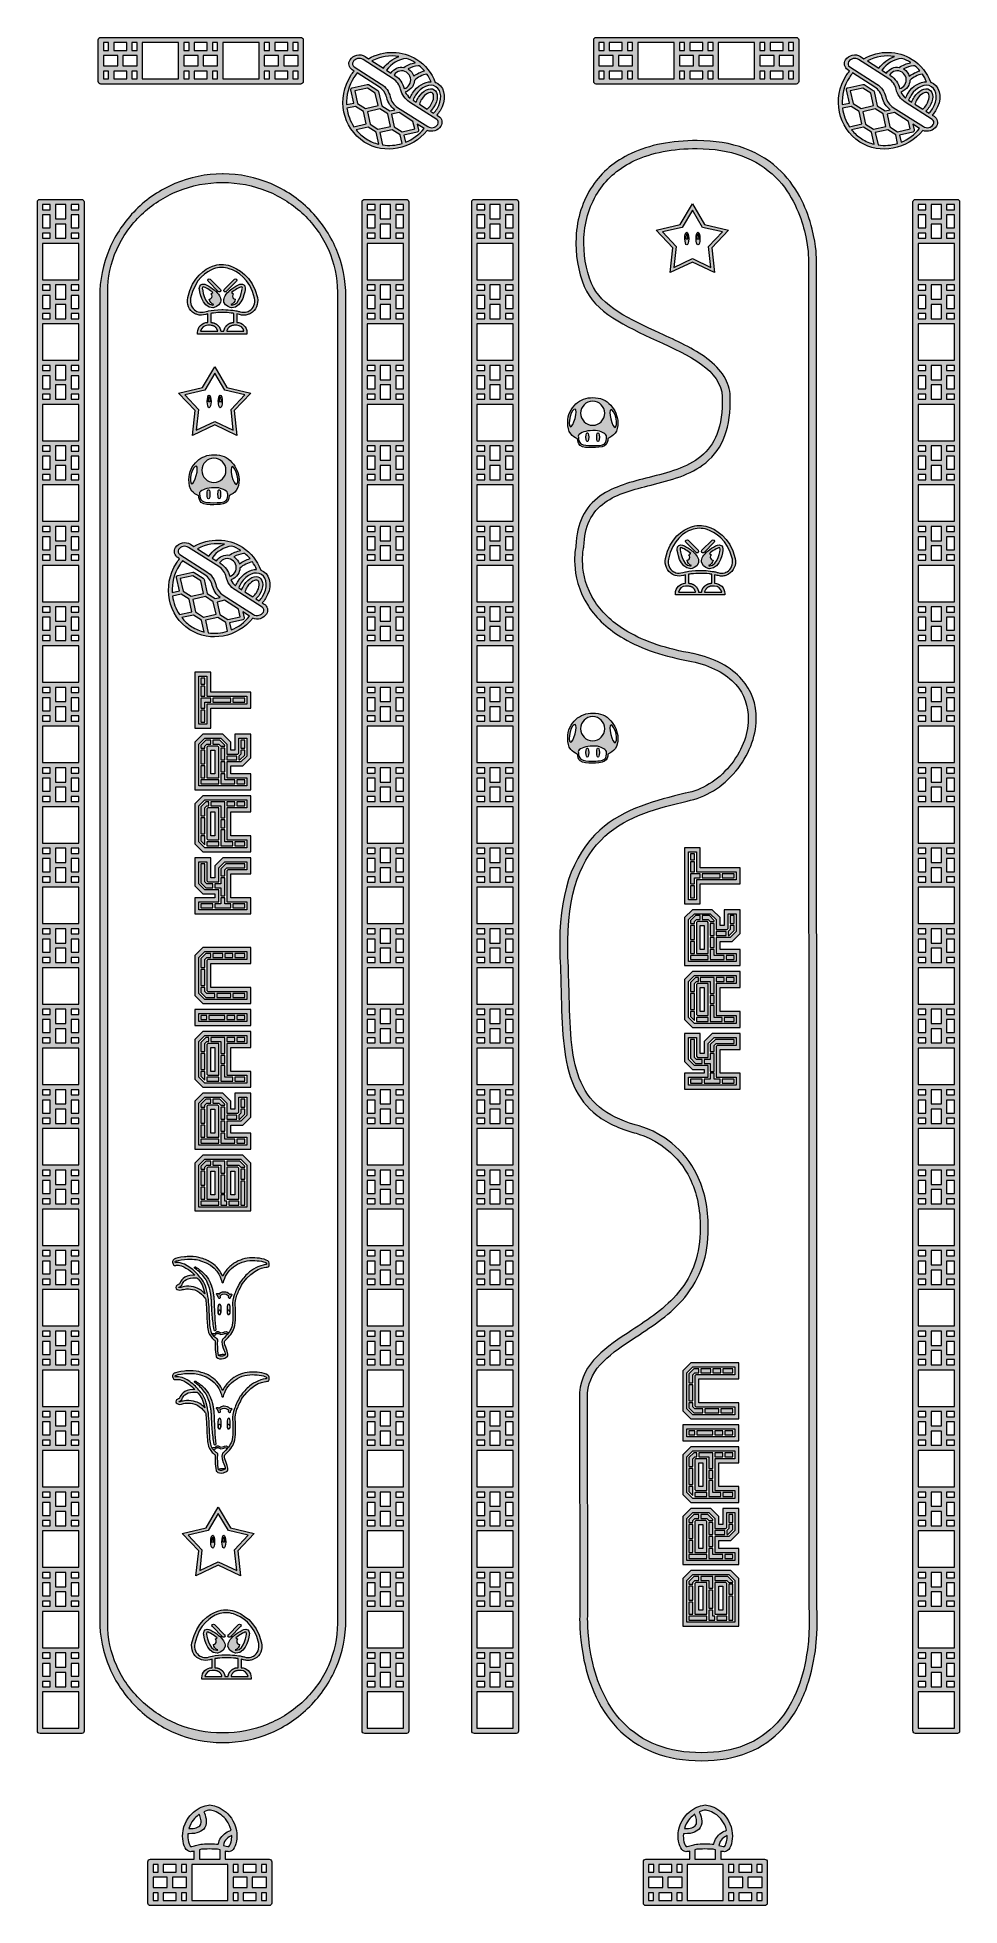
# Model space of a CAD drawing. Header units: millimetres. Extents: x -561 to 595, y -2347 to -7.
import ezdxf

# ---------------------------------------------------------------- set-up
doc = ezdxf.new("R2010")
doc.units = ezdxf.units.MM
doc.header["$MEASUREMENT"] = 0
doc.layers.add('Calque 1', color=7, linetype='Continuous', lineweight=0)

msp = doc.modelspace()

# ---------------------------------------------------------------- hatches: boundary and pattern name
at = {"layer": 'Calque 1', "true_color": 0x000000, "transparency": 33554687}
h = msp.add_hatch(color=18, dxfattribs=at)
h.dxf.hatch_style = 2
edge = h.paths.add_edge_path()
edge.add_spline(control_points=[(-333.6, -1747.6), (-333.7, -1747.9), (-333.5, -1748.3), (-333.3, -1748.6), (-333.1, -1748.9), (-332.9, -1749.2), (-332.4, -1749.2), (-332.1, -1749.2), (-331.8, -1749), (-331.6, -1748.8), (-331.2, -1748.5), (-331, -1748), (-330.9, -1747.5), (-330.8, -1746.1), (-330.8, -1743.7), (-332.3, -1743.7), (-333, -1743.7), (-333.5, -1744.8), (-333.6, -1747.6)], knot_values=[0, 0, 0, 0, 1, 1, 1, 2, 2, 2, 3, 3, 3, 4, 4, 4, 5, 5, 5, 6, 6, 6, 6], degree=3, periodic=0)
edge = h.paths.add_edge_path()
edge.add_spline(control_points=[(-334.3, -1745.8), (-334.3, -1745.8), (-334.3, -1740.8), (-334.3, -1740.8), (-334.2, -1738.9), (-333.7, -1736.5), (-332.3, -1736.3), (-330.9, -1736.2), (-330.2, -1739.3), (-330.3, -1740.8), (-330.3, -1740.8), (-330.3, -1746), (-330.3, -1746), (-330.3, -1746.8), (-330.5, -1747.8), (-330.9, -1748.6), (-331.2, -1749.2), (-331.8, -1749.6), (-332.4, -1749.6), (-333, -1749.6), (-333.4, -1749.2), (-333.8, -1748.6), (-334.2, -1747.9), (-334.3, -1746.9), (-334.3, -1745.8)], knot_values=[0, 0, 0, 0, 1, 1, 1, 2, 2, 2, 3, 3, 3, 4, 4, 4, 5, 5, 5, 6, 6, 6, 7, 7, 7, 8, 8, 8, 8], degree=3, periodic=0)
edge = h.paths.add_edge_path()
edge.add_spline(control_points=[(-335.7, -1724.6), (-335.3, -1724.9), (-335, -1725.1), (-334.8, -1725.4), (-334.8, -1725.4), (-334.8, -1725.4), (-334.8, -1725.4), (-334.1, -1726.1), (-333.8, -1727.2), (-333.6, -1728.5), (-333.5, -1729), (-333.1, -1729.3), (-332.6, -1729.3), (-332.2, -1729.3), (-331.8, -1729), (-331.6, -1728.6), (-331.4, -1727.7), (-331.4, -1726.8), (-331.7, -1725.9), (-328, -1723.5), (-324.9, -1723.5), (-321.4, -1725.8), (-321.2, -1726), (-321, -1726.1), (-320.8, -1726.2), (-321, -1727), (-321, -1727.9), (-320.7, -1728.7), (-320.6, -1729.1), (-320.1, -1729.4), (-319.7, -1729.3), (-319.3, -1729.3), (-318.9, -1729), (-318.8, -1728.5), (-318.6, -1727.4), (-318.3, -1726.7), (-317.8, -1726.1), (-317.6, -1725.9), (-317.3, -1725.7), (-317.1, -1725.5), (-316.7, -1725.2), (-316.6, -1724.8), (-316.7, -1724.3), (-316.9, -1723.9), (-317.3, -1723.7), (-317.7, -1723.7), (-318.3, -1723.7), (-318.8, -1723.9), (-319.3, -1724.2), (-319.4, -1724.1), (-319.5, -1724), (-319.6, -1723.8), (-321.5, -1721.8), (-323.9, -1720.8), (-326.3, -1720.8), (-327.8, -1720.8), (-329.3, -1721.2), (-330.7, -1722), (-331.5, -1722.5), (-332.3, -1723.1), (-332.9, -1723.8), (-333.2, -1723.5), (-333.6, -1723.3), (-333.9, -1723.1), (-334.2, -1723), (-334.5, -1722.9), (-334.9, -1722.8), (-335.3, -1722.7), (-335.8, -1723), (-336, -1723.4), (-336.1, -1723.8), (-336, -1724.3), (-335.7, -1724.6)], knot_values=[0, 0, 0, 0, 1, 1, 1, 2, 2, 2, 3, 3, 3, 4, 4, 4, 5, 5, 5, 6, 6, 6, 7, 7, 7, 8, 8, 8, 9, 9, 9, 10, 10, 10, 11, 11, 11, 12, 12, 12, 13, 13, 13, 14, 14, 14, 15, 15, 15, 16, 16, 16, 17, 17, 17, 18, 18, 18, 19, 19, 19, 20, 20, 20, 21, 21, 21, 22, 22, 22, 23, 23, 23, 24, 24, 24, 24], degree=3, periodic=0)
edge = h.paths.add_edge_path()
edge.add_spline(control_points=[(-363.2, -1691.6), (-357.7, -1695.5), (-353.5, -1699.5), (-350.7, -1703.8), (-350.7, -1703.8), (-350.3, -1704.3), (-350.3, -1704.3), (-350.2, -1704.5), (-350, -1704.7), (-349.9, -1704.9), (-349.9, -1704.9), (-349.7, -1705.3), (-349.7, -1705.3), (-349.5, -1705.6), (-349.4, -1705.8), (-349.3, -1706), (-349.3, -1706), (-349.1, -1706.2), (-349.1, -1706.2), (-348.9, -1706.7), (-348.6, -1707.2), (-348.3, -1707.7), (-348, -1708.3), (-347.5, -1709.3), (-347.2, -1710), (-345.4, -1713.9), (-344.1, -1718.3), (-343.4, -1723.1), (-343.3, -1723.6), (-343.2, -1724.4), (-343.1, -1725), (-343.1, -1725), (-343, -1725.6), (-343, -1725.6), (-343, -1725.9), (-342.9, -1726.5), (-342.8, -1727), (-342.8, -1727), (-342.8, -1727.6), (-342.8, -1727.6), (-342.7, -1728), (-342.7, -1728.3), (-342.7, -1728.7), (-342.7, -1729), (-342.6, -1729.3), (-342.6, -1729.6), (-342.5, -1731.3), (-342.4, -1733.2), (-342.3, -1735), (-342.2, -1736.5), (-342.2, -1738.1), (-342.1, -1739.6), (-341.6, -1747.2), (-341.1, -1753.7), (-340.4, -1759.7), (-340.1, -1762.7), (-339.7, -1765.9), (-339.1, -1769), (-339, -1769.5), (-338.5, -1769.9), (-338, -1769.8), (-337.4, -1769.8), (-337.1, -1769.3), (-337.1, -1768.8), (-338.1, -1757.6), (-338.6, -1746.2), (-339.1, -1735.2), (-339.1, -1735.2), (-339.1, -1734.1), (-339.1, -1734.1), (-339.2, -1732), (-339.3, -1729.6), (-339.5, -1727.3), (-339.5, -1727.3), (-339.6, -1726.5), (-339.6, -1726.5), (-339.6, -1726), (-339.7, -1725.5), (-339.7, -1725.2), (-339.8, -1724.6), (-340, -1723.5), (-340.1, -1722.8), (-340.1, -1722.6), (-340.2, -1722.3), (-340.2, -1722), (-340.3, -1721.5), (-340.4, -1721), (-340.5, -1720.5), (-340.5, -1720.5), (-340.6, -1720.1), (-340.6, -1720.1), (-340.7, -1719.5), (-340.9, -1718.8), (-341, -1718.5), (-341, -1718.3), (-341, -1718.1), (-341.1, -1717.9), (-341.2, -1717.4), (-341.3, -1716.9), (-341.5, -1716.5), (-341.7, -1715.6), (-342.1, -1714.5), (-342.3, -1713.6), (-342.3, -1713.6), (-342.4, -1713.5), (-342.4, -1713.5), (-342.5, -1713.2), (-342.6, -1713), (-342.7, -1712.7), (-342.8, -1712.4), (-342.9, -1712.1), (-343, -1711.9), (-343.1, -1711.6), (-343.2, -1711.3), (-343.4, -1710.9), (-343.5, -1710.7), (-343.6, -1710.5), (-343.6, -1710.3), (-345.2, -1706.6), (-347.2, -1703.3), (-349.5, -1700.5), (-351.5, -1698.1), (-353.8, -1695.8), (-356.5, -1693.8), (-358.2, -1692.5), (-360, -1691.2), (-362.1, -1689.9), (-362.3, -1689.8), (-362.5, -1689.8), (-362.7, -1689.8), (-363, -1689.8), (-363.3, -1689.9), (-363.5, -1690.2), (-363.8, -1690.7), (-363.7, -1691.3), (-363.2, -1691.6)], knot_values=[0, 0, 0, 0, 1, 1, 1, 2, 2, 2, 3, 3, 3, 4, 4, 4, 5, 5, 5, 6, 6, 6, 7, 7, 7, 8, 8, 8, 9, 9, 9, 10, 10, 10, 11, 11, 11, 12, 12, 12, 13, 13, 13, 14, 14, 14, 15, 15, 15, 16, 16, 16, 17, 17, 17, 18, 18, 18, 19, 19, 19, 20, 20, 20, 21, 21, 21, 22, 22, 22, 23, 23, 23, 24, 24, 24, 25, 25, 25, 26, 26, 26, 27, 27, 27, 28, 28, 28, 29, 29, 29, 30, 30, 30, 31, 31, 31, 32, 32, 32, 33, 33, 33, 34, 34, 34, 35, 35, 35, 36, 36, 36, 37, 37, 37, 38, 38, 38, 39, 39, 39, 40, 40, 40, 41, 41, 41, 42, 42, 42, 43, 43, 43, 44, 44, 44, 45, 45, 45, 45], degree=3, periodic=0)
edge = h.paths.add_edge_path()
edge.add_spline(control_points=[(-382.7, -1715.1), (-383, -1715.1), (-383.2, -1715.2), (-383.4, -1715.3), (-383.3, -1715.4), (-383.1, -1715.4), (-382.9, -1715.5), (-382.3, -1715.6), (-381.7, -1715.6), (-381.2, -1715.5), (-381.1, -1715.5), (-380.9, -1715.4), (-380.7, -1715.4), (-379.3, -1715), (-377, -1714.3), (-373.8, -1714.1), (-369.9, -1713.8), (-366, -1714.3), (-362.2, -1715.5), (-357.1, -1717.1), (-353.1, -1720.7), (-350.7, -1723.4), (-352.4, -1714.7), (-355.2, -1708.6), (-359.2, -1704.8), (-359.2, -1704.8), (-359.3, -1704.8), (-359.3, -1704.8), (-359.3, -1704.7), (-359.4, -1704.7), (-359.4, -1704.6), (-359.4, -1704.6), (-359.4, -1704.6), (-359.4, -1704.6), (-359.7, -1704.3), (-359.9, -1703.9), (-360.2, -1703.6), (-360.2, -1703.6), (-365.6, -1703.6), (-365.6, -1703.6), (-370.1, -1703.7), (-373.5, -1704.8), (-375.8, -1706.8), (-377.7, -1708.5), (-378.5, -1710.3), (-379, -1711.6), (-379.2, -1712), (-379.3, -1712.3), (-379.5, -1712.6), (-380.3, -1714.1), (-381.7, -1714.7), (-382.7, -1715.1)], knot_values=[0, 0, 0, 0, 1, 1, 1, 2, 2, 2, 3, 3, 3, 4, 4, 4, 5, 5, 5, 6, 6, 6, 7, 7, 7, 8, 8, 8, 9, 9, 9, 10, 10, 10, 11, 11, 11, 12, 12, 12, 13, 13, 13, 14, 14, 14, 15, 15, 15, 16, 16, 16, 17, 17, 17, 17], degree=3, periodic=0)
edge = h.paths.add_edge_path()
edge.add_spline(control_points=[(-356.1, -1681.9), (-359.8, -1680.7), (-366.2, -1679.4), (-376, -1680.4), (-382.5, -1681), (-386.9, -1682.4), (-387.5, -1682.7), (-387.7, -1682.8), (-387.8, -1683), (-387.8, -1683.3), (-387.8, -1683.3), (-387.8, -1683.3), (-387.8, -1683.3), (-387.9, -1683.7), (-387.8, -1684.2), (-387.6, -1684.6), (-387.6, -1684.6), (-387.6, -1684.6), (-387.6, -1684.6), (-386.6, -1684.4), (-384.8, -1684.1), (-381.5, -1684.6), (-378.4, -1685.1), (-374, -1687.2), (-369.4, -1690.4), (-364.6, -1693.9), (-360.1, -1698.2), (-356.9, -1702.5), (-352.2, -1706.9), (-349.1, -1713.8), (-347.3, -1723.6), (-345.7, -1732), (-345.3, -1741.3), (-345, -1749.6), (-344.7, -1756.9), (-344.4, -1763.9), (-343.3, -1768.6), (-343.3, -1768.6), (-343.3, -1768.6), (-343.3, -1768.6), (-343.3, -1768.6), (-343.3, -1768.7), (-343.3, -1768.7), (-343.3, -1768.7), (-343.3, -1768.7), (-343.3, -1768.7), (-343, -1770.6), (-342.1, -1773.5), (-339, -1776.7), (-337.1, -1778.7), (-335.3, -1779.9), (-335.3, -1780), (-335.3, -1780), (-335, -1780.2), (-335, -1780.2), (-334.7, -1780.3), (-334.5, -1780.7), (-334.5, -1781), (-334.5, -1781), (-334.5, -1781.3), (-334.5, -1781.3), (-334.5, -1781.4), (-334.5, -1781.4), (-334.5, -1781.6), (-334.7, -1784.9), (-334.9, -1793.2), (-333.5, -1800.7), (-332.1, -1801.8), (-330.4, -1802), (-328.4, -1801.4), (-326.8, -1801), (-325.6, -1800.3), (-325.1, -1799.9), (-325.1, -1799.6), (-325.2, -1799.1), (-325.4, -1798.1), (-325.8, -1796.5), (-326.5, -1794.3), (-327.6, -1791.5), (-330.2, -1784.5), (-328.9, -1781.1), (-328.7, -1780.7), (-328.7, -1780.7), (-328.7, -1780.6), (-328.7, -1780.6), (-328.6, -1780.4), (-328.5, -1780.3), (-328.4, -1780.2), (-328.4, -1780.2), (-328.3, -1780.1), (-328.3, -1780.1), (-322.2, -1774.6), (-319, -1770.3), (-317, -1765), (-315.1, -1760.1), (-315.3, -1746.1), (-316, -1737.7), (-316.3, -1733.9), (-315.5, -1729.3), (-313.5, -1723.9), (-311.9, -1719.6), (-309.6, -1714.7), (-306.3, -1708.8), (-306.3, -1708.8), (-306.3, -1708.7), (-306.3, -1708.7), (-306.2, -1708.7), (-306.2, -1708.7), (-306.2, -1708.6), (-306.2, -1708.6), (-306.2, -1708.6), (-306.2, -1708.6), (-302.6, -1703.7), (-298.7, -1699.4), (-294.6, -1696.1), (-291.3, -1693.3), (-287.8, -1691.1), (-284.2, -1689.6), (-279.2, -1687.3), (-275.3, -1686.8), (-273.3, -1686.8), (-273.3, -1686.8), (-273.3, -1686.8), (-273.3, -1686.7), (-273.4, -1686.3), (-273.4, -1685.7), (-273.4, -1685), (-273.7, -1684.8), (-274.6, -1684.1), (-277.4, -1683.3), (-280.5, -1682.4), (-284.4, -1681.8), (-288.1, -1681.8), (-288.1, -1681.8), (-288.1, -1681.8), (-288.2, -1681.8), (-288.2, -1681.8), (-288.2, -1681.8), (-288.2, -1681.8), (-288.2, -1681.8), (-288.2, -1681.8), (-288.3, -1681.8), (-296.5, -1681), (-305.1, -1683.2), (-312.4, -1688), (-315.9, -1690.3), (-318.9, -1693.1), (-321.4, -1696.3), (-323.9, -1699.5), (-325.7, -1703), (-326.8, -1706.7), (-326.8, -1706.7), (-327.5, -1708.9), (-327.5, -1708.9), (-327.6, -1709.4), (-328, -1709.6), (-328.5, -1709.6), (-328.5, -1709.6), (-328.5, -1709.6), (-328.5, -1709.6), (-328.9, -1709.6), (-329.3, -1709.3), (-329.4, -1708.9), (-329.4, -1708.9), (-330, -1706.6), (-330, -1706.6), (-330.8, -1703.5), (-335.7, -1687.5), (-356, -1682), (-356, -1682), (-356.1, -1681.9), (-356.1, -1681.9)], knot_values=[0, 0, 0, 0, 1, 1, 1, 2, 2, 2, 3, 3, 3, 4, 4, 4, 5, 5, 5, 6, 6, 6, 7, 7, 7, 8, 8, 8, 9, 9, 9, 10, 10, 10, 11, 11, 11, 12, 12, 12, 13, 13, 13, 14, 14, 14, 15, 15, 15, 16, 16, 16, 17, 17, 17, 18, 18, 18, 19, 19, 19, 20, 20, 20, 21, 21, 21, 22, 22, 22, 23, 23, 23, 24, 24, 24, 25, 25, 25, 26, 26, 26, 27, 27, 27, 28, 28, 28, 29, 29, 29, 30, 30, 30, 31, 31, 31, 32, 32, 32, 33, 33, 33, 34, 34, 34, 35, 35, 35, 36, 36, 36, 37, 37, 37, 38, 38, 38, 39, 39, 39, 40, 40, 40, 41, 41, 41, 42, 42, 42, 43, 43, 43, 44, 44, 44, 45, 45, 45, 46, 46, 46, 47, 47, 47, 48, 48, 48, 49, 49, 49, 50, 50, 50, 51, 51, 51, 52, 52, 52, 53, 53, 53, 54, 54, 54, 55, 55, 55, 56, 56, 56, 57, 57, 57, 57], degree=3, periodic=0)
edge = h.paths.add_edge_path()
edge.add_spline(control_points=[(-391.1, -1682.7), (-390.9, -1681.5), (-390.2, -1680.6), (-389.3, -1679.9), (-387.9, -1679.1), (-382.6, -1677.7), (-376.3, -1677.1), (-374, -1676.9), (-371.6, -1676.7), (-369.3, -1676.7), (-363.9, -1676.7), (-359.1, -1677.4), (-355.1, -1678.8), (-350.3, -1680.1), (-346, -1682), (-342.3, -1684.6), (-339.1, -1686.7), (-336.2, -1689.3), (-333.8, -1692.2), (-331.1, -1695.5), (-329.4, -1698.7), (-328.3, -1701.3), (-327.2, -1698.9), (-325.7, -1696.5), (-324, -1694.2), (-321.3, -1690.8), (-318, -1687.7), (-314.2, -1685.2), (-307.4, -1680.7), (-299.6, -1678.4), (-291.7, -1678.4), (-290.5, -1678.4), (-289.2, -1678.4), (-288, -1678.5), (-284.1, -1678.6), (-279.8, -1679.1), (-276.4, -1680.1), (-272.2, -1681.3), (-270.2, -1682.9), (-270.2, -1684.8), (-270.2, -1685.4), (-270.1, -1685.9), (-270, -1686.3), (-269.9, -1687.3), (-269.8, -1688.4), (-270.5, -1689.2), (-271, -1689.8), (-271.7, -1690), (-272.5, -1690), (-275.2, -1690), (-289.3, -1691), (-303.4, -1710.4), (-306.6, -1716.2), (-308.9, -1720.9), (-310.4, -1725), (-312.2, -1730), (-313, -1734.1), (-312.7, -1737.4), (-312.3, -1742), (-312.1, -1747.6), (-312.2, -1752.4), (-312.3, -1756.9), (-312.7, -1762.9), (-313.9, -1766.2), (-316.1, -1771.9), (-319.5, -1776.5), (-325.8, -1782.2), (-325.9, -1783.1), (-326.3, -1785.7), (-324.5, -1790.3), (-321.3, -1798.7), (-321.4, -1800.9), (-322.5, -1802), (-323, -1802.6), (-325, -1803.9), (-327.5, -1804.6), (-330.9, -1805.5), (-333.8, -1804.9), (-336.1, -1802.7), (-336.1, -1802.7), (-336.3, -1802.6), (-336.3, -1802.6), (-336.4, -1802.4), (-336.5, -1802.3), (-336.6, -1802.1), (-336.6, -1802.1), (-336.6, -1801.9), (-336.6, -1801.9), (-338.1, -1794.4), (-338, -1786), (-337.8, -1782.2), (-338.6, -1781.6), (-340, -1780.5), (-341.4, -1779), (-344.3, -1776), (-346.1, -1772.6), (-346.5, -1769.3), (-347.7, -1764.3), (-348, -1757.2), (-348.3, -1749.7), (-348.5, -1743.7), (-348.8, -1736.8), (-349.6, -1730.3), (-350, -1729.7), (-351.2, -1727.7), (-353.1, -1725.6), (-355.2, -1723.2), (-358.7, -1720.1), (-363.2, -1718.7), (-371.3, -1716.1), (-377.2, -1717.8), (-379.8, -1718.5), (-379.8, -1718.5), (-379.9, -1718.5), (-379.9, -1718.5), (-380.1, -1718.6), (-380.2, -1718.7), (-380.4, -1718.7), (-382.6, -1719.3), (-385.4, -1718.5), (-386.5, -1717), (-387.2, -1716.1), (-387.3, -1715), (-386.7, -1714), (-386, -1712.8), (-384.8, -1712.3), (-383.9, -1712), (-383.1, -1711.7), (-382.6, -1711.5), (-382.4, -1711.1), (-382.3, -1710.9), (-382.2, -1710.6), (-382.1, -1710.3), (-381.5, -1708.9), (-380.5, -1706.5), (-378, -1704.4), (-375.1, -1701.9), (-371, -1700.5), (-365.7, -1700.3), (-365.7, -1700.3), (-365.7, -1700.3), (-365.7, -1700.3), (-365.7, -1700.3), (-363.1, -1700.3), (-363.1, -1700.3), (-365.5, -1697.7), (-368.3, -1695.2), (-371.3, -1693.1), (-375.4, -1690.2), (-379.4, -1688.3), (-381.9, -1687.9), (-384.8, -1687.4), (-386.2, -1687.7), (-387.1, -1687.8), (-387.9, -1688), (-389.1, -1688.2), (-390, -1686.9), (-390.8, -1686), (-391.4, -1684.3), (-391.1, -1682.7)], knot_values=[0, 0, 0, 0, 1, 1, 1, 2, 2, 2, 3, 3, 3, 4, 4, 4, 5, 5, 5, 6, 6, 6, 7, 7, 7, 8, 8, 8, 9, 9, 9, 10, 10, 10, 11, 11, 11, 12, 12, 12, 13, 13, 13, 14, 14, 14, 15, 15, 15, 16, 16, 16, 17, 17, 17, 18, 18, 18, 19, 19, 19, 20, 20, 20, 21, 21, 21, 22, 22, 22, 23, 23, 23, 24, 24, 24, 25, 25, 25, 26, 26, 26, 27, 27, 27, 28, 28, 28, 29, 29, 29, 30, 30, 30, 31, 31, 31, 32, 32, 32, 33, 33, 33, 34, 34, 34, 35, 35, 35, 36, 36, 36, 37, 37, 37, 38, 38, 38, 39, 39, 39, 40, 40, 40, 41, 41, 41, 42, 42, 42, 43, 43, 43, 44, 44, 44, 45, 45, 45, 46, 46, 46, 47, 47, 47, 48, 48, 48, 49, 49, 49, 50, 50, 50, 51, 51, 51, 52, 52, 52, 53, 53, 53, 53], degree=3, periodic=0)
edge = h.paths.add_edge_path()
edge.add_spline(control_points=[(-322.2, -1747.6), (-322.2, -1747.9), (-322.1, -1748.3), (-321.9, -1748.6), (-321.7, -1748.9), (-321.4, -1749.2), (-320.9, -1749.2), (-320.6, -1749.2), (-320.4, -1749), (-320.1, -1748.8), (-319.8, -1748.5), (-319.5, -1748), (-319.5, -1747.5), (-319.4, -1746.1), (-319.4, -1743.7), (-320.9, -1743.7), (-321.6, -1743.7), (-322.1, -1744.8), (-322.2, -1747.6)], knot_values=[0, 0, 0, 0, 1, 1, 1, 2, 2, 2, 3, 3, 3, 4, 4, 4, 5, 5, 5, 6, 6, 6, 6], degree=3, periodic=0)
edge = h.paths.add_edge_path()
edge.add_spline(control_points=[(-322.9, -1745.8), (-322.9, -1745.8), (-322.9, -1740.8), (-322.9, -1740.8), (-322.8, -1738.9), (-322.2, -1736.5), (-320.9, -1736.3), (-319.5, -1736.2), (-318.8, -1739.3), (-318.9, -1740.8), (-318.9, -1740.8), (-318.9, -1746), (-318.9, -1746), (-318.9, -1746.8), (-319, -1747.8), (-319.5, -1748.6), (-319.8, -1749.2), (-320.3, -1749.6), (-320.9, -1749.6), (-321.6, -1749.6), (-322, -1749.2), (-322.4, -1748.6), (-322.7, -1747.9), (-322.9, -1746.9), (-322.9, -1745.8)], knot_values=[0, 0, 0, 0, 1, 1, 1, 2, 2, 2, 3, 3, 3, 4, 4, 4, 5, 5, 5, 6, 6, 6, 7, 7, 7, 8, 8, 8, 8], degree=3, periodic=0)
edge = h.paths.add_edge_path()
edge.add_spline(control_points=[(-333.6, -1604.5), (-333.7, -1604.8), (-333.5, -1605.3), (-333.3, -1605.5), (-333.1, -1605.9), (-332.9, -1606.1), (-332.4, -1606.1), (-332.1, -1606.1), (-331.8, -1606), (-331.6, -1605.8), (-331.2, -1605.4), (-331, -1605), (-330.9, -1604.5), (-330.8, -1603.1), (-330.8, -1600.6), (-332.3, -1600.6), (-333, -1600.6), (-333.5, -1601.8), (-333.6, -1604.5)], knot_values=[0, 0, 0, 0, 1, 1, 1, 2, 2, 2, 3, 3, 3, 4, 4, 4, 5, 5, 5, 6, 6, 6, 6], degree=3, periodic=0)
edge = h.paths.add_edge_path()
edge.add_spline(control_points=[(-334.3, -1602.8), (-334.3, -1602.8), (-334.3, -1597.7), (-334.3, -1597.7), (-334.2, -1595.9), (-333.7, -1593.4), (-332.3, -1593.3), (-330.9, -1593.1), (-330.2, -1596.2), (-330.3, -1597.7), (-330.3, -1597.7), (-330.3, -1603), (-330.3, -1603), (-330.3, -1603.7), (-330.5, -1604.8), (-330.9, -1605.5), (-331.2, -1606.1), (-331.8, -1606.5), (-332.4, -1606.5), (-333, -1606.5), (-333.4, -1606.1), (-333.8, -1605.5), (-334.2, -1604.9), (-334.3, -1603.9), (-334.3, -1602.8)], knot_values=[0, 0, 0, 0, 1, 1, 1, 2, 2, 2, 3, 3, 3, 4, 4, 4, 5, 5, 5, 6, 6, 6, 7, 7, 7, 8, 8, 8, 8], degree=3, periodic=0)
edge = h.paths.add_edge_path()
edge.add_spline(control_points=[(-335.7, -1581.5), (-335.3, -1581.8), (-335, -1582), (-334.8, -1582.3), (-334.8, -1582.3), (-334.8, -1582.3), (-334.8, -1582.3), (-334.1, -1583.1), (-333.8, -1584.1), (-333.6, -1585.4), (-333.5, -1585.9), (-333.1, -1586.2), (-332.6, -1586.2), (-332.2, -1586.3), (-331.8, -1586), (-331.6, -1585.5), (-331.4, -1584.7), (-331.4, -1583.7), (-331.7, -1582.8), (-328, -1580.4), (-324.9, -1580.4), (-321.4, -1582.8), (-321.2, -1582.9), (-321, -1583), (-320.8, -1583.2), (-321, -1584), (-321, -1584.8), (-320.7, -1585.6), (-320.6, -1586), (-320.1, -1586.3), (-319.7, -1586.3), (-319.3, -1586.2), (-318.9, -1585.9), (-318.8, -1585.5), (-318.6, -1584.4), (-318.3, -1583.6), (-317.8, -1583), (-317.6, -1582.8), (-317.3, -1582.6), (-317.1, -1582.4), (-316.7, -1582.2), (-316.6, -1581.7), (-316.7, -1581.3), (-316.9, -1580.9), (-317.3, -1580.6), (-317.7, -1580.6), (-318.3, -1580.7), (-318.8, -1580.8), (-319.3, -1581.2), (-319.4, -1581), (-319.5, -1580.9), (-319.6, -1580.8), (-321.5, -1578.8), (-323.9, -1577.7), (-326.3, -1577.7), (-327.8, -1577.7), (-329.3, -1578.1), (-330.7, -1578.9), (-331.5, -1579.4), (-332.3, -1580), (-332.9, -1580.7), (-333.2, -1580.5), (-333.6, -1580.2), (-333.9, -1580.1), (-334.2, -1579.9), (-334.5, -1579.8), (-334.9, -1579.8), (-335.3, -1579.7), (-335.8, -1579.9), (-336, -1580.3), (-336.1, -1580.7), (-336, -1581.2), (-335.7, -1581.5)], knot_values=[0, 0, 0, 0, 1, 1, 1, 2, 2, 2, 3, 3, 3, 4, 4, 4, 5, 5, 5, 6, 6, 6, 7, 7, 7, 8, 8, 8, 9, 9, 9, 10, 10, 10, 11, 11, 11, 12, 12, 12, 13, 13, 13, 14, 14, 14, 15, 15, 15, 16, 16, 16, 17, 17, 17, 18, 18, 18, 19, 19, 19, 20, 20, 20, 21, 21, 21, 22, 22, 22, 23, 23, 23, 24, 24, 24, 24], degree=3, periodic=0)
edge = h.paths.add_edge_path()
edge.add_spline(control_points=[(-363.2, -1548.5), (-357.7, -1552.5), (-353.5, -1556.5), (-350.7, -1560.7), (-350.7, -1560.7), (-350.3, -1561.2), (-350.3, -1561.2), (-350.2, -1561.4), (-350, -1561.7), (-349.9, -1561.8), (-349.9, -1561.8), (-349.7, -1562.2), (-349.7, -1562.2), (-349.5, -1562.5), (-349.4, -1562.8), (-349.3, -1562.9), (-349.3, -1562.9), (-349.1, -1563.1), (-349.1, -1563.1), (-348.9, -1563.6), (-348.6, -1564.1), (-348.3, -1564.6), (-348, -1565.2), (-347.5, -1566.2), (-347.2, -1566.9), (-345.4, -1570.8), (-344.1, -1575.2), (-343.4, -1580), (-343.3, -1580.6), (-343.2, -1581.3), (-343.1, -1582), (-343.1, -1582), (-343, -1582.6), (-343, -1582.6), (-343, -1582.9), (-342.9, -1583.4), (-342.8, -1583.9), (-342.8, -1583.9), (-342.8, -1584.5), (-342.8, -1584.5), (-342.7, -1584.9), (-342.7, -1585.3), (-342.7, -1585.7), (-342.7, -1585.9), (-342.6, -1586.2), (-342.6, -1586.5), (-342.5, -1588.2), (-342.4, -1590.1), (-342.3, -1591.9), (-342.2, -1593.4), (-342.2, -1595), (-342.1, -1596.5), (-341.6, -1604.1), (-341.1, -1610.7), (-340.4, -1616.6), (-340.1, -1619.6), (-339.7, -1622.8), (-339.1, -1626), (-339, -1626.5), (-338.5, -1626.8), (-338, -1626.8), (-337.4, -1626.7), (-337.1, -1626.2), (-337.1, -1625.7), (-338.1, -1614.6), (-338.6, -1603.2), (-339.1, -1592.1), (-339.1, -1592.1), (-339.1, -1591), (-339.1, -1591), (-339.2, -1588.9), (-339.3, -1586.5), (-339.5, -1584.2), (-339.5, -1584.2), (-339.6, -1583.5), (-339.6, -1583.5), (-339.6, -1583), (-339.7, -1582.5), (-339.7, -1582.2), (-339.8, -1581.5), (-340, -1580.4), (-340.1, -1579.8), (-340.1, -1579.5), (-340.2, -1579.2), (-340.2, -1579), (-340.3, -1578.5), (-340.4, -1577.9), (-340.5, -1577.4), (-340.5, -1577.4), (-340.6, -1577), (-340.6, -1577), (-340.7, -1576.5), (-340.9, -1575.7), (-341, -1575.4), (-341, -1575.2), (-341, -1575.1), (-341.1, -1574.9), (-341.2, -1574.4), (-341.3, -1573.8), (-341.5, -1573.4), (-341.7, -1572.5), (-342.1, -1571.4), (-342.3, -1570.6), (-342.3, -1570.6), (-342.4, -1570.4), (-342.4, -1570.4), (-342.5, -1570.2), (-342.6, -1569.9), (-342.7, -1569.6), (-342.8, -1569.3), (-342.9, -1569.1), (-343, -1568.8), (-343.1, -1568.5), (-343.2, -1568.2), (-343.4, -1567.9), (-343.5, -1567.6), (-343.6, -1567.4), (-343.6, -1567.2), (-345.2, -1563.6), (-347.2, -1560.3), (-349.5, -1557.4), (-351.5, -1555), (-353.8, -1552.8), (-356.5, -1550.7), (-358.2, -1549.4), (-360, -1548.2), (-362.1, -1546.9), (-362.3, -1546.8), (-362.5, -1546.7), (-362.7, -1546.7), (-363, -1546.7), (-363.3, -1546.9), (-363.5, -1547.2), (-363.8, -1547.6), (-363.7, -1548.2), (-363.2, -1548.5)], knot_values=[0, 0, 0, 0, 1, 1, 1, 2, 2, 2, 3, 3, 3, 4, 4, 4, 5, 5, 5, 6, 6, 6, 7, 7, 7, 8, 8, 8, 9, 9, 9, 10, 10, 10, 11, 11, 11, 12, 12, 12, 13, 13, 13, 14, 14, 14, 15, 15, 15, 16, 16, 16, 17, 17, 17, 18, 18, 18, 19, 19, 19, 20, 20, 20, 21, 21, 21, 22, 22, 22, 23, 23, 23, 24, 24, 24, 25, 25, 25, 26, 26, 26, 27, 27, 27, 28, 28, 28, 29, 29, 29, 30, 30, 30, 31, 31, 31, 32, 32, 32, 33, 33, 33, 34, 34, 34, 35, 35, 35, 36, 36, 36, 37, 37, 37, 38, 38, 38, 39, 39, 39, 40, 40, 40, 41, 41, 41, 42, 42, 42, 43, 43, 43, 44, 44, 44, 45, 45, 45, 45], degree=3, periodic=0)
edge = h.paths.add_edge_path()
edge.add_spline(control_points=[(-382.7, -1572), (-383, -1572.1), (-383.2, -1572.2), (-383.4, -1572.3), (-383.3, -1572.3), (-383.1, -1572.4), (-382.9, -1572.4), (-382.3, -1572.6), (-381.7, -1572.6), (-381.2, -1572.4), (-381.1, -1572.4), (-380.9, -1572.4), (-380.7, -1572.3), (-379.3, -1571.9), (-377, -1571.2), (-373.8, -1571), (-369.9, -1570.8), (-366, -1571.3), (-362.2, -1572.5), (-357.1, -1574.1), (-353.1, -1577.6), (-350.7, -1580.3), (-352.4, -1571.6), (-355.2, -1565.5), (-359.2, -1561.8), (-359.2, -1561.8), (-359.3, -1561.7), (-359.3, -1561.7), (-359.3, -1561.7), (-359.4, -1561.6), (-359.4, -1561.6), (-359.4, -1561.6), (-359.4, -1561.5), (-359.4, -1561.5), (-359.7, -1561.2), (-359.9, -1560.9), (-360.2, -1560.5), (-360.2, -1560.5), (-365.6, -1560.5), (-365.6, -1560.5), (-370.1, -1560.7), (-373.5, -1561.8), (-375.8, -1563.8), (-377.7, -1565.4), (-378.5, -1567.2), (-379, -1568.5), (-379.2, -1568.9), (-379.3, -1569.2), (-379.5, -1569.5), (-380.3, -1571.1), (-381.7, -1571.6), (-382.7, -1572)], knot_values=[0, 0, 0, 0, 1, 1, 1, 2, 2, 2, 3, 3, 3, 4, 4, 4, 5, 5, 5, 6, 6, 6, 7, 7, 7, 8, 8, 8, 9, 9, 9, 10, 10, 10, 11, 11, 11, 12, 12, 12, 13, 13, 13, 14, 14, 14, 15, 15, 15, 16, 16, 16, 17, 17, 17, 17], degree=3, periodic=0)
edge = h.paths.add_edge_path()
edge.add_spline(control_points=[(-356.1, -1538.9), (-359.8, -1537.6), (-366.2, -1536.3), (-376, -1537.3), (-382.5, -1538), (-386.9, -1539.3), (-387.5, -1539.6), (-387.7, -1539.8), (-387.8, -1539.9), (-387.8, -1540.2), (-387.8, -1540.2), (-387.8, -1540.2), (-387.8, -1540.2), (-387.9, -1540.6), (-387.8, -1541.2), (-387.6, -1541.5), (-387.6, -1541.5), (-387.6, -1541.5), (-387.6, -1541.5), (-386.6, -1541.3), (-384.8, -1541), (-381.5, -1541.6), (-378.4, -1542), (-374, -1544.1), (-369.4, -1547.4), (-364.6, -1550.8), (-360.1, -1555.1), (-356.9, -1559.5), (-352.2, -1563.9), (-349.1, -1570.8), (-347.3, -1580.5), (-345.7, -1588.9), (-345.3, -1598.3), (-345, -1606.5), (-344.7, -1613.9), (-344.4, -1620.8), (-343.3, -1625.5), (-343.3, -1625.5), (-343.3, -1625.6), (-343.3, -1625.6), (-343.3, -1625.6), (-343.3, -1625.6), (-343.3, -1625.6), (-343.3, -1625.7), (-343.3, -1625.7), (-343.3, -1625.7), (-343, -1627.5), (-342.1, -1630.4), (-339, -1633.7), (-337.1, -1635.7), (-335.3, -1636.9), (-335.3, -1636.9), (-335.3, -1636.9), (-335, -1637.1), (-335, -1637.1), (-334.7, -1637.3), (-334.5, -1637.6), (-334.5, -1637.9), (-334.5, -1637.9), (-334.5, -1638.3), (-334.5, -1638.3), (-334.5, -1638.3), (-334.5, -1638.4), (-334.5, -1638.6), (-334.7, -1641.8), (-334.9, -1650.2), (-333.5, -1657.6), (-332.1, -1658.7), (-330.4, -1658.9), (-328.4, -1658.4), (-326.8, -1657.9), (-325.6, -1657.2), (-325.1, -1656.8), (-325.1, -1656.6), (-325.2, -1656), (-325.4, -1655), (-325.8, -1653.4), (-326.5, -1651.2), (-327.6, -1648.4), (-330.2, -1641.5), (-328.9, -1638), (-328.7, -1637.6), (-328.7, -1637.6), (-328.7, -1637.5), (-328.7, -1637.5), (-328.6, -1637.4), (-328.5, -1637.3), (-328.4, -1637.2), (-328.4, -1637.2), (-328.3, -1637.1), (-328.3, -1637.1), (-322.2, -1631.5), (-319, -1627.3), (-317, -1621.9), (-315.1, -1617), (-315.3, -1603), (-316, -1594.6), (-316.3, -1590.8), (-315.5, -1586.3), (-313.5, -1580.8), (-311.9, -1576.5), (-309.6, -1571.6), (-306.3, -1565.7), (-306.3, -1565.7), (-306.3, -1565.7), (-306.3, -1565.7), (-306.2, -1565.6), (-306.2, -1565.6), (-306.2, -1565.6), (-306.2, -1565.6), (-306.2, -1565.5), (-306.2, -1565.5), (-302.6, -1560.6), (-298.7, -1556.4), (-294.6, -1553), (-291.3, -1550.3), (-287.8, -1548.1), (-284.2, -1546.5), (-279.2, -1544.3), (-275.3, -1543.8), (-273.3, -1543.7), (-273.3, -1543.7), (-273.3, -1543.7), (-273.3, -1543.7), (-273.4, -1543.2), (-273.4, -1542.6), (-273.4, -1542), (-273.7, -1541.8), (-274.6, -1541), (-277.4, -1540.2), (-280.5, -1539.3), (-284.4, -1538.8), (-288.1, -1538.8), (-288.1, -1538.8), (-288.1, -1538.8), (-288.2, -1538.8), (-288.2, -1538.8), (-288.2, -1538.8), (-288.2, -1538.8), (-288.2, -1538.8), (-288.2, -1538.8), (-288.3, -1538.8), (-296.5, -1537.9), (-305.1, -1540.1), (-312.4, -1544.9), (-315.9, -1547.2), (-318.9, -1550), (-321.4, -1553.2), (-323.9, -1556.4), (-325.7, -1559.9), (-326.8, -1563.6), (-326.8, -1563.6), (-327.5, -1565.9), (-327.5, -1565.9), (-327.6, -1566.3), (-328, -1566.6), (-328.5, -1566.6), (-328.5, -1566.6), (-328.5, -1566.6), (-328.5, -1566.6), (-328.9, -1566.6), (-329.3, -1566.3), (-329.4, -1565.8), (-329.4, -1565.8), (-330, -1563.5), (-330, -1563.5), (-330.8, -1560.4), (-335.7, -1544.5), (-356, -1538.9), (-356, -1538.9), (-356.1, -1538.9), (-356.1, -1538.9)], knot_values=[0, 0, 0, 0, 1, 1, 1, 2, 2, 2, 3, 3, 3, 4, 4, 4, 5, 5, 5, 6, 6, 6, 7, 7, 7, 8, 8, 8, 9, 9, 9, 10, 10, 10, 11, 11, 11, 12, 12, 12, 13, 13, 13, 14, 14, 14, 15, 15, 15, 16, 16, 16, 17, 17, 17, 18, 18, 18, 19, 19, 19, 20, 20, 20, 21, 21, 21, 22, 22, 22, 23, 23, 23, 24, 24, 24, 25, 25, 25, 26, 26, 26, 27, 27, 27, 28, 28, 28, 29, 29, 29, 30, 30, 30, 31, 31, 31, 32, 32, 32, 33, 33, 33, 34, 34, 34, 35, 35, 35, 36, 36, 36, 37, 37, 37, 38, 38, 38, 39, 39, 39, 40, 40, 40, 41, 41, 41, 42, 42, 42, 43, 43, 43, 44, 44, 44, 45, 45, 45, 46, 46, 46, 47, 47, 47, 48, 48, 48, 49, 49, 49, 50, 50, 50, 51, 51, 51, 52, 52, 52, 53, 53, 53, 54, 54, 54, 55, 55, 55, 56, 56, 56, 57, 57, 57, 57], degree=3, periodic=0)
edge = h.paths.add_edge_path()
edge.add_spline(control_points=[(-391.1, -1539.7), (-390.9, -1538.5), (-390.2, -1537.5), (-389.3, -1536.9), (-387.9, -1536), (-382.6, -1534.7), (-376.3, -1534), (-374, -1533.8), (-371.6, -1533.7), (-369.3, -1533.7), (-363.9, -1533.7), (-359.1, -1534.4), (-355.1, -1535.7), (-350.3, -1537), (-346, -1539), (-342.3, -1541.5), (-339.1, -1543.6), (-336.2, -1546.2), (-333.8, -1549.2), (-331.1, -1552.5), (-329.4, -1555.7), (-328.3, -1558.3), (-327.2, -1555.8), (-325.7, -1553.4), (-324, -1551.2), (-321.3, -1547.7), (-318, -1544.7), (-314.2, -1542.2), (-307.4, -1537.7), (-299.6, -1535.3), (-291.7, -1535.3), (-290.5, -1535.3), (-289.2, -1535.4), (-288, -1535.5), (-284.1, -1535.5), (-279.8, -1536.1), (-276.4, -1537.1), (-272.2, -1538.3), (-270.2, -1539.8), (-270.2, -1541.8), (-270.2, -1542.3), (-270.1, -1542.8), (-270, -1543.3), (-269.9, -1544.3), (-269.8, -1545.3), (-270.5, -1546.2), (-271, -1546.7), (-271.7, -1547), (-272.5, -1547), (-275.2, -1547), (-289.3, -1548), (-303.4, -1567.4), (-306.6, -1573.1), (-308.9, -1577.9), (-310.4, -1582), (-312.2, -1586.9), (-313, -1591), (-312.7, -1594.4), (-312.3, -1599), (-312.1, -1604.6), (-312.2, -1609.4), (-312.3, -1613.8), (-312.7, -1619.8), (-313.9, -1623.1), (-316.1, -1628.9), (-319.5, -1633.4), (-325.8, -1639.2), (-325.9, -1640), (-326.3, -1642.6), (-324.5, -1647.2), (-321.3, -1655.6), (-321.4, -1657.8), (-322.5, -1659), (-323, -1659.5), (-325, -1660.9), (-327.5, -1661.5), (-330.9, -1662.5), (-333.8, -1661.8), (-336.1, -1659.7), (-336.1, -1659.7), (-336.3, -1659.5), (-336.3, -1659.5), (-336.4, -1659.4), (-336.5, -1659.2), (-336.6, -1659), (-336.6, -1659), (-336.6, -1658.8), (-336.6, -1658.8), (-338.1, -1651.3), (-338, -1642.9), (-337.8, -1639.1), (-338.6, -1638.5), (-340, -1637.4), (-341.4, -1636), (-344.3, -1632.9), (-346.1, -1629.5), (-346.5, -1626.2), (-347.7, -1621.2), (-348, -1614.1), (-348.3, -1606.7), (-348.5, -1600.6), (-348.8, -1593.7), (-349.6, -1587.3), (-350, -1586.6), (-351.2, -1584.7), (-353.1, -1582.6), (-355.2, -1580.2), (-358.7, -1577), (-363.2, -1575.6), (-371.3, -1573.1), (-377.2, -1574.7), (-379.8, -1575.5), (-379.8, -1575.5), (-379.9, -1575.5), (-379.9, -1575.5), (-380.1, -1575.5), (-380.2, -1575.6), (-380.4, -1575.6), (-382.6, -1576.2), (-385.4, -1575.5), (-386.5, -1574), (-387.2, -1573.1), (-387.3, -1572), (-386.7, -1571), (-386, -1569.7), (-384.8, -1569.3), (-383.9, -1568.9), (-383.1, -1568.6), (-382.6, -1568.4), (-382.4, -1568), (-382.3, -1567.8), (-382.2, -1567.6), (-382.1, -1567.3), (-381.5, -1565.8), (-380.5, -1563.5), (-378, -1561.3), (-375.1, -1558.8), (-371, -1557.4), (-365.7, -1557.2), (-365.7, -1557.2), (-365.7, -1557.2), (-365.7, -1557.2), (-365.7, -1557.2), (-363.1, -1557.2), (-363.1, -1557.2), (-365.5, -1554.6), (-368.3, -1552.2), (-371.3, -1550.1), (-375.4, -1547.2), (-379.4, -1545.2), (-381.9, -1544.8), (-384.8, -1544.4), (-386.2, -1544.6), (-387.1, -1544.8), (-387.9, -1544.9), (-389.1, -1545.1), (-390, -1543.9), (-390.8, -1542.9), (-391.4, -1541.3), (-391.1, -1539.7)], knot_values=[0, 0, 0, 0, 1, 1, 1, 2, 2, 2, 3, 3, 3, 4, 4, 4, 5, 5, 5, 6, 6, 6, 7, 7, 7, 8, 8, 8, 9, 9, 9, 10, 10, 10, 11, 11, 11, 12, 12, 12, 13, 13, 13, 14, 14, 14, 15, 15, 15, 16, 16, 16, 17, 17, 17, 18, 18, 18, 19, 19, 19, 20, 20, 20, 21, 21, 21, 22, 22, 22, 23, 23, 23, 24, 24, 24, 25, 25, 25, 26, 26, 26, 27, 27, 27, 28, 28, 28, 29, 29, 29, 30, 30, 30, 31, 31, 31, 32, 32, 32, 33, 33, 33, 34, 34, 34, 35, 35, 35, 36, 36, 36, 37, 37, 37, 38, 38, 38, 39, 39, 39, 40, 40, 40, 41, 41, 41, 42, 42, 42, 43, 43, 43, 44, 44, 44, 45, 45, 45, 46, 46, 46, 47, 47, 47, 48, 48, 48, 49, 49, 49, 50, 50, 50, 51, 51, 51, 52, 52, 52, 53, 53, 53, 53], degree=3, periodic=0)
edge = h.paths.add_edge_path()
edge.add_spline(control_points=[(-322.2, -1604.5), (-322.2, -1604.8), (-322.1, -1605.3), (-321.9, -1605.5), (-321.7, -1605.9), (-321.4, -1606.1), (-320.9, -1606.1), (-320.6, -1606.1), (-320.4, -1606), (-320.1, -1605.8), (-319.8, -1605.4), (-319.5, -1605), (-319.5, -1604.5), (-319.4, -1603.1), (-319.4, -1600.6), (-320.9, -1600.6), (-321.6, -1600.6), (-322.1, -1601.8), (-322.2, -1604.5)], knot_values=[0, 0, 0, 0, 1, 1, 1, 2, 2, 2, 3, 3, 3, 4, 4, 4, 5, 5, 5, 6, 6, 6, 6], degree=3, periodic=0)
edge = h.paths.add_edge_path()
edge.add_spline(control_points=[(-322.9, -1602.8), (-322.9, -1602.8), (-322.9, -1597.7), (-322.9, -1597.7), (-322.8, -1595.9), (-322.2, -1593.4), (-320.9, -1593.3), (-319.5, -1593.1), (-318.8, -1596.2), (-318.9, -1597.7), (-318.9, -1597.7), (-318.9, -1603), (-318.9, -1603), (-318.9, -1603.7), (-319, -1604.8), (-319.5, -1605.5), (-319.8, -1606.1), (-320.3, -1606.5), (-320.9, -1606.5), (-321.6, -1606.5), (-322, -1606.1), (-322.4, -1605.5), (-322.7, -1604.9), (-322.9, -1603.9), (-322.9, -1602.8)], knot_values=[0, 0, 0, 0, 1, 1, 1, 2, 2, 2, 3, 3, 3, 4, 4, 4, 5, 5, 5, 6, 6, 6, 7, 7, 7, 8, 8, 8, 8], degree=3, periodic=0)
edge = h.paths.add_edge_path()
edge.add_spline(control_points=[(-371, -645.4), (-371, -645.4), (-333.2, -669.4), (-333.2, -669.4), (-328.4, -672.4), (-325.2, -677.1), (-324, -682.6), (-322.5, -689.2), (-318.5, -694.9), (-312.8, -698.6), (-312.8, -698.6), (-278.8, -720.2), (-278.8, -720.2), (-276.6, -721.6), (-276, -724.4), (-277.4, -726.5), (-280, -730.7), (-285.7, -732), (-289.9, -729.3), (-289.9, -729.3), (-327.7, -705.2), (-327.7, -705.2), (-332.4, -702.2), (-335.7, -697.5), (-336.9, -692), (-338.4, -685.4), (-342.4, -679.7), (-348.1, -676), (-348.1, -676), (-382.1, -654.4), (-382.1, -654.4), (-384.3, -653.1), (-384.9, -650.2), (-383.5, -648.1), (-380.8, -643.9), (-375.2, -642.7), (-371, -645.4)], knot_values=[0, 0, 0, 0, 1, 1, 1, 2, 2, 2, 3, 3, 3, 4, 4, 4, 5, 5, 5, 6, 6, 6, 7, 7, 7, 8, 8, 8, 9, 9, 9, 10, 10, 10, 11, 11, 11, 12, 12, 12, 12], degree=3, periodic=0)
edge = h.paths.add_edge_path()
edge.add_spline(control_points=[(-326.1, -641.4), (-333.9, -644.3), (-340.6, -649.4), (-345.5, -656.2), (-345.5, -656.2), (-360, -647), (-360, -647), (-349.2, -641.5), (-337.4, -639.6), (-326.1, -641.4)], knot_values=[0, 0, 0, 0, 1, 1, 1, 2, 2, 2, 3, 3, 3, 3], degree=3, periodic=0)
edge = h.paths.add_edge_path()
edge.add_spline(control_points=[(-316.8, -643.8), (-316.8, -643.8), (-316.8, -643.8), (-316.8, -643.8), (-313.1, -645.1), (-309.5, -646.8), (-306.1, -649), (-306, -649.1), (-305.9, -649.1), (-305.8, -649.2), (-305.8, -649.2), (-305.8, -649.2), (-305.8, -649.2), (-305.8, -649.2), (-305.8, -649.2), (-305.8, -649.2), (-305.8, -649.2), (-305.8, -649.2), (-305.8, -649.2), (-310.8, -650.3), (-315.7, -652.3), (-320, -655.1), (-326.1, -654.1), (-332.5, -656.7), (-336, -662.2), (-336, -662.2), (-341.7, -658.7), (-341.7, -658.7), (-335.8, -650.5), (-326.9, -645.1), (-316.8, -643.8)], knot_values=[0, 0, 0, 0, 1, 1, 1, 2, 2, 2, 3, 3, 3, 4, 4, 4, 5, 5, 5, 6, 6, 6, 7, 7, 7, 8, 8, 8, 9, 9, 9, 10, 10, 10, 10], degree=3, periodic=0)
edge = h.paths.add_edge_path()
edge.add_spline(control_points=[(-313, -676.9), (-314.5, -679.2), (-316.9, -680.9), (-319.5, -681.7), (-319.5, -681.6), (-319.5, -681.6), (-319.5, -681.6), (-321, -674.9), (-325, -669.3), (-330.7, -665.6), (-330.7, -665.6), (-332.2, -664.7), (-332.2, -664.7), (-328.8, -659.4), (-321.8, -657.8), (-316.5, -661.2), (-311.2, -664.6), (-309.7, -671.6), (-313, -676.9)], knot_values=[0, 0, 0, 0, 1, 1, 1, 2, 2, 2, 3, 3, 3, 4, 4, 4, 5, 5, 5, 6, 6, 6, 6], degree=3, periodic=0)
edge = h.paths.add_edge_path()
edge.add_spline(control_points=[(-302.2, -653.2), (-302.2, -653.2), (-302.2, -653.2), (-302.2, -653.2), (-302.2, -653.2), (-300.7, -653), (-300.7, -653), (-298.3, -655), (-296.1, -657.2), (-294.1, -659.5), (-299, -660.8), (-303.5, -663), (-307.4, -666.1), (-308.5, -662.6), (-310.8, -659.5), (-314.1, -657.4), (-314.2, -657.3), (-314.4, -657.2), (-314.5, -657.1), (-310.7, -655.1), (-306.5, -653.7), (-302.2, -653.2)], knot_values=[0, 0, 0, 0, 1, 1, 1, 2, 2, 2, 3, 3, 3, 4, 4, 4, 5, 5, 5, 6, 6, 6, 7, 7, 7, 7], degree=3, periodic=0)
edge = h.paths.add_edge_path()
edge.add_spline(control_points=[(-291, -663.5), (-289, -666.5), (-287.3, -669.7), (-285.8, -673), (-294, -673), (-303.2, -678.3), (-309, -687.5), (-309, -687.5), (-309, -687.5), (-309, -687.5), (-310.3, -689.4), (-311.3, -691.4), (-312.1, -693.5), (-314.7, -691.5), (-316.7, -688.9), (-318, -686), (-314.4, -684.9), (-311.3, -682.6), (-309.2, -679.3), (-307.7, -676.9), (-306.9, -674.2), (-306.8, -671.5), (-302.4, -667.4), (-296.9, -664.6), (-291, -663.5)], knot_values=[0, 0, 0, 0, 1, 1, 1, 2, 2, 2, 3, 3, 3, 4, 4, 4, 5, 5, 5, 6, 6, 6, 7, 7, 7, 8, 8, 8, 8], degree=3, periodic=0)
edge = h.paths.add_edge_path()
edge.add_spline(control_points=[(-286.1, -702.1), (-287.4, -704.1), (-288.9, -705.9), (-290.6, -707.3), (-290.6, -707.3), (-300.4, -701.1), (-300.4, -701.1), (-299.8, -699), (-298.8, -696.8), (-297.6, -694.8), (-293.2, -688), (-287.2, -685.2), (-284.5, -687), (-281.8, -688.7), (-281.8, -695.3), (-286.1, -702.1)], knot_values=[0, 0, 0, 0, 1, 1, 1, 2, 2, 2, 3, 3, 3, 4, 4, 4, 5, 5, 5, 5], degree=3, periodic=0)
edge = h.paths.add_edge_path()
edge.add_spline(control_points=[(-279.6, -679.3), (-272.2, -684), (-271.7, -696.4), (-278.4, -707), (-278.4, -707), (-278.4, -707), (-278.4, -707), (-279.7, -709), (-281.1, -710.7), (-282.7, -712.3), (-282.7, -712.3), (-286.6, -709.9), (-286.6, -709.9), (-285, -708.3), (-283.5, -706.5), (-282.2, -704.5), (-276.8, -696), (-276.7, -686.6), (-282.1, -683.1), (-287.4, -679.7), (-295.9, -683.8), (-301.4, -692.4), (-302.7, -694.4), (-303.6, -696.5), (-304.3, -698.6), (-304.3, -698.6), (-308.2, -696.1), (-308.2, -696.1), (-307.5, -694), (-306.5, -691.9), (-305.2, -689.9), (-298.5, -679.4), (-287, -674.6), (-279.6, -679.3)], knot_values=[0, 0, 0, 0, 1, 1, 1, 2, 2, 2, 3, 3, 3, 4, 4, 4, 5, 5, 5, 6, 6, 6, 7, 7, 7, 8, 8, 8, 9, 9, 9, 10, 10, 10, 11, 11, 11, 11], degree=3, periodic=0)
edge = h.paths.add_edge_path()
edge.add_spline(control_points=[(-317.8, -748.8), (-317.8, -748.8), (-319.7, -739.9), (-319.7, -739.9), (-319.7, -739.9), (-303.2, -736.2), (-303.2, -736.2), (-301.9, -735.9), (-301.2, -734.7), (-301.4, -733.5), (-301.4, -733.5), (-301.4, -733.5), (-301.4, -733.5), (-301.4, -733.5), (-303, -726.3), (-303, -726.3), (-303, -726.3), (-294.6, -731.7), (-294.6, -731.7), (-300.9, -739.5), (-309, -745.3), (-317.8, -748.8)], knot_values=[0, 0, 0, 0, 1, 1, 1, 2, 2, 2, 3, 3, 3, 4, 4, 4, 5, 5, 5, 6, 6, 6, 7, 7, 7, 7], degree=3, periodic=0)
edge = h.paths.add_edge_path()
edge.add_spline(control_points=[(-346.6, -752.3), (-346.6, -752.3), (-346.6, -752.3), (-346.6, -752.3), (-346.6, -752.3), (-350, -736.7), (-350, -736.7), (-350, -736.7), (-334.4, -733.2), (-334.4, -733.2), (-334.4, -733.2), (-324.5, -739.5), (-324.5, -739.5), (-324.5, -739.5), (-322.1, -750.3), (-322.1, -750.3), (-330, -752.8), (-338.4, -753.5), (-346.6, -752.3)], knot_values=[0, 0, 0, 0, 1, 1, 1, 2, 2, 2, 3, 3, 3, 4, 4, 4, 5, 5, 5, 6, 6, 6, 6], degree=3, periodic=0)
edge = h.paths.add_edge_path()
edge.add_spline(control_points=[(-367, -744.7), (-371.9, -741.6), (-376.2, -737.8), (-379.7, -733.4), (-379.7, -733.4), (-379.7, -733.4), (-379.7, -733.4), (-379.7, -733.4), (-364.7, -730.1), (-364.7, -730.1), (-364.7, -730.1), (-354.7, -736.4), (-354.7, -736.4), (-354.7, -736.4), (-351.4, -751.4), (-351.4, -751.4), (-356.8, -750.1), (-362.1, -747.9), (-367, -744.7)], knot_values=[0, 0, 0, 0, 1, 1, 1, 2, 2, 2, 3, 3, 3, 4, 4, 4, 5, 5, 5, 6, 6, 6, 6], degree=3, periodic=0)
edge = h.paths.add_edge_path()
edge.add_spline(control_points=[(-391.1, -706.4), (-391.1, -706.4), (-380.3, -704), (-380.3, -704), (-380.3, -704), (-370.4, -710.3), (-370.4, -710.3), (-370.4, -710.3), (-366.9, -726), (-366.9, -726), (-366.9, -726), (-382.6, -729.4), (-382.6, -729.4), (-387.2, -722.5), (-390, -714.6), (-391.1, -706.4)], knot_values=[0, 0, 0, 0, 1, 1, 1, 2, 2, 2, 3, 3, 3, 4, 4, 4, 5, 5, 5, 5], degree=3, periodic=0)
edge = h.paths.add_edge_path()
edge.add_spline(control_points=[(-335.4, -713.8), (-335.4, -713.8), (-326, -711.7), (-326, -711.7), (-326, -711.7), (-308.4, -722.8), (-308.4, -722.8), (-308.4, -722.8), (-306.4, -732.2), (-306.4, -732.2), (-306.4, -732.2), (-322, -735.7), (-322, -735.7), (-322, -735.7), (-331.9, -729.4), (-331.9, -729.4), (-331.9, -729.4), (-335.4, -713.8), (-335.4, -713.8)], knot_values=[0, 0, 0, 0, 1, 1, 1, 2, 2, 2, 3, 3, 3, 4, 4, 4, 5, 5, 5, 6, 6, 6, 6], degree=3, periodic=0)
edge = h.paths.add_edge_path()
edge.add_spline(control_points=[(-368, -706.5), (-368, -706.5), (-377.9, -700.2), (-377.9, -700.2), (-377.9, -700.2), (-381.4, -684.5), (-381.4, -684.5), (-381.4, -684.5), (-365.7, -681), (-365.7, -681), (-365.7, -681), (-355.8, -687.3), (-355.8, -687.3), (-355.8, -687.3), (-352.3, -703), (-352.3, -703), (-352.3, -703), (-368, -706.5), (-368, -706.5)], knot_values=[0, 0, 0, 0, 1, 1, 1, 2, 2, 2, 3, 3, 3, 4, 4, 4, 5, 5, 5, 6, 6, 6, 6], degree=3, periodic=0)
edge = h.paths.add_edge_path()
edge.add_spline(control_points=[(-350, -707.1), (-350, -707.1), (-340.1, -713.4), (-340.1, -713.4), (-340.1, -713.4), (-336.6, -729.1), (-336.6, -729.1), (-336.6, -729.1), (-352.3, -732.6), (-352.3, -732.6), (-352.3, -732.6), (-362.2, -726.3), (-362.2, -726.3), (-362.2, -726.3), (-365.7, -710.6), (-365.7, -710.6), (-365.7, -710.6), (-350, -707.1), (-350, -707.1)], knot_values=[0, 0, 0, 0, 1, 1, 1, 2, 2, 2, 3, 3, 3, 4, 4, 4, 5, 5, 5, 6, 6, 6, 6], degree=3, periodic=0)
edge = h.paths.add_edge_path()
edge.add_spline(control_points=[(-382.5, -667.6), (-381.3, -665.7), (-379.9, -663.9), (-378.5, -662.1), (-378.5, -662.1), (-378.5, -662.1), (-378.5, -662.1), (-378.5, -662.1), (-350.6, -679.9), (-350.6, -679.9), (-345.9, -682.9), (-342.6, -687.6), (-341.4, -693), (-340, -699.2), (-336.4, -704.5), (-331.3, -708.2), (-331.3, -708.2), (-337.7, -709.6), (-337.7, -709.6), (-337.7, -709.6), (-347.6, -703.3), (-347.6, -703.3), (-347.6, -703.3), (-351.6, -685.4), (-351.6, -685.4), (-351.7, -684.8), (-352, -684.3), (-352.6, -684), (-352.6, -684), (-364, -676.7), (-364, -676.7), (-364.6, -676.4), (-365.2, -676.3), (-365.8, -676.4), (-365.8, -676.4), (-384.6, -680.6), (-384.6, -680.6), (-385.8, -680.8), (-386.6, -682), (-386.3, -683.3), (-386.3, -683.3), (-382.6, -699.9), (-382.6, -699.9), (-382.6, -699.9), (-391.6, -701.8), (-391.6, -701.8), (-392.2, -690.3), (-389.3, -678.3), (-382.5, -667.6)], knot_values=[0, 0, 0, 0, 1, 1, 1, 2, 2, 2, 3, 3, 3, 4, 4, 4, 5, 5, 5, 6, 6, 6, 7, 7, 7, 8, 8, 8, 9, 9, 9, 10, 10, 10, 11, 11, 11, 12, 12, 12, 13, 13, 13, 14, 14, 14, 15, 15, 15, 16, 16, 16, 16], degree=3, periodic=0)
edge = h.paths.add_edge_path()
edge.add_spline(control_points=[(-384.6, -658.2), (-384.6, -658.2), (-384.6, -658.2), (-384.6, -658.2), (-384.6, -658.2), (-382.3, -659.7), (-382.3, -659.7), (-383.7, -661.4), (-385.1, -663.3), (-386.3, -665.2), (-404.5, -693.7), (-396.9, -731.1), (-369.4, -748.6), (-344.1, -764.7), (-309.9, -758.2), (-290.6, -734), (-284.6, -736.8), (-277.2, -734.7), (-273.5, -728.9), (-270.8, -724.7), (-272.1, -719.1), (-276.3, -716.4), (-276.3, -716.4), (-278.8, -714.8), (-278.8, -714.8), (-277.2, -713.2), (-275.8, -711.4), (-274.6, -709.4), (-266.5, -696.8), (-267.7, -681.5), (-277.2, -675.5), (-278.3, -674.8), (-279.4, -674.3), (-280.6, -673.9), (-285, -661.9), (-293, -652), (-303.6, -645.2), (-321.9, -633.6), (-345, -633.3), (-364.3, -644.2), (-364.3, -644.2), (-368.6, -641.5), (-368.6, -641.5), (-374.9, -637.5), (-383.3, -639.4), (-387.4, -645.7), (-390.1, -649.9), (-388.8, -655.5), (-384.6, -658.2)], knot_values=[0, 0, 0, 0, 1, 1, 1, 2, 2, 2, 3, 3, 3, 4, 4, 4, 5, 5, 5, 6, 6, 6, 7, 7, 7, 8, 8, 8, 9, 9, 9, 10, 10, 10, 11, 11, 11, 12, 12, 12, 13, 13, 13, 14, 14, 14, 15, 15, 15, 16, 16, 16, 16], degree=3, periodic=0)
edge = h.paths.add_edge_path()
edge.add_spline(control_points=[(143.6, -507.2), (143.6, -502.6), (142.9, -501.7), (141.9, -501.7), (141, -501.7), (140.3, -502.6), (140.3, -507.2), (140.3, -511.9), (141, -512.8), (141.9, -512.8), (142.9, -512.8), (143.6, -511.9), (143.6, -507.2)], knot_values=[0, 0, 0, 0, 1, 1, 1, 2, 2, 2, 3, 3, 3, 4, 4, 4, 4], degree=3, periodic=0)
edge = h.paths.add_edge_path()
edge.add_spline(control_points=[(130.2, -507.2), (130.2, -502.6), (129.4, -501.7), (128.5, -501.7), (127.6, -501.7), (126.8, -502.6), (126.8, -507.2), (126.8, -511.9), (127.6, -512.8), (128.5, -512.8), (129.4, -512.8), (130.2, -511.9), (130.2, -507.2)], knot_values=[0, 0, 0, 0, 1, 1, 1, 2, 2, 2, 3, 3, 3, 4, 4, 4, 4], degree=3, periodic=0)
edge = h.paths.add_edge_path()
edge.add_spline(control_points=[(163.3, -495), (161.7, -495.4), (159.3, -490.6), (157.8, -484.5), (156.4, -478.3), (156.5, -473), (158.2, -472.6), (159.8, -472.2), (163.2, -477.7), (164.6, -483.8), (166, -490), (165, -494.6), (163.3, -495)], knot_values=[0, 0, 0, 0, 1, 1, 1, 2, 2, 2, 3, 3, 3, 4, 4, 4, 4], degree=3, periodic=0)
edge = h.paths.add_edge_path()
edge.add_spline(control_points=[(150.6, -515.2), (147.5, -517.9), (140.7, -517.9), (134.7, -517.9), (129.2, -517.9), (123.4, -517.5), (120.4, -515.6), (120.4, -515.6), (120.4, -515.6), (120.4, -515.6), (118.1, -514.1), (117.3, -509.6), (117.3, -507.3), (117.3, -506.5), (117, -505.6), (117.3, -505), (118.3, -503.3), (121.4, -501.8), (124, -500.8), (127.3, -499.6), (130.8, -499.1), (135.4, -499.1), (140.3, -499.1), (142.7, -499.4), (145.9, -500.8), (147.9, -501.7), (150.4, -502.8), (151.7, -504.4), (152.4, -505.2), (152.6, -506.5), (152.6, -507.3), (152.6, -509.3), (152.5, -513.7), (150.6, -515.2)], knot_values=[0, 0, 0, 0, 1, 1, 1, 2, 2, 2, 3, 3, 3, 4, 4, 4, 5, 5, 5, 6, 6, 6, 7, 7, 7, 8, 8, 8, 9, 9, 9, 10, 10, 10, 11, 11, 11, 11], degree=3, periodic=0)
edge = h.paths.add_edge_path()
edge.add_spline(control_points=[(135.2, -462.2), (143.6, -462.2), (150.3, -469), (150.3, -477.3), (150.3, -485.7), (143.6, -492.4), (135.2, -492.4), (126.9, -492.4), (120.1, -485.7), (120.1, -477.3), (120.1, -469), (126.9, -462.2), (135.2, -462.2)], knot_values=[0, 0, 0, 0, 1, 1, 1, 2, 2, 2, 3, 3, 3, 4, 4, 4, 4], degree=3, periodic=0)
edge = h.paths.add_edge_path()
edge.add_spline(control_points=[(113.2, -483.9), (111.5, -490), (109, -494.7), (107.3, -494.2), (107.3, -494.2), (107.3, -494.2), (107.3, -494.2), (105.7, -493.8), (105.3, -487.4), (106.9, -481.3), (108.6, -475.2), (111.6, -471.6), (113.3, -472.1), (114.9, -472.5), (114.8, -477.8), (113.2, -483.9)], knot_values=[0, 0, 0, 0, 1, 1, 1, 2, 2, 2, 3, 3, 3, 4, 4, 4, 5, 5, 5, 5], degree=3, periodic=0)
edge = h.paths.add_edge_path()
edge.add_spline(control_points=[(157.9, -467.4), (152.1, -460.6), (144.9, -457.7), (135.4, -457.7), (127.3, -457.7), (119.8, -460.6), (114.2, -465.7), (107.8, -471.5), (103.9, -479.3), (103.9, -488.8), (103.9, -494.9), (104.9, -499.8), (107.8, -503.3), (107.8, -503.3), (107.8, -503.3), (107.8, -503.3), (109.9, -505.9), (112.8, -507.8), (116.2, -509.2), (116.4, -511.9), (117.3, -515.7), (119.5, -517.6), (122.9, -520.5), (128.9, -520.4), (134.9, -520.4), (139.5, -520.4), (146.8, -520), (150.1, -518.2), (153.8, -516.1), (154.2, -512.4), (154.2, -509), (157.9, -507.5), (161, -505.3), (163.2, -502.5), (165.9, -499), (166.8, -494.6), (166.8, -488.8), (166.8, -480.8), (162.7, -473), (157.9, -467.4)], knot_values=[0, 0, 0, 0, 1, 1, 1, 2, 2, 2, 3, 3, 3, 4, 4, 4, 5, 5, 5, 6, 6, 6, 7, 7, 7, 8, 8, 8, 9, 9, 9, 10, 10, 10, 11, 11, 11, 12, 12, 12, 13, 13, 13, 13], degree=3, periodic=0)
edge = h.paths.add_edge_path()
edge.add_spline(control_points=[(-330.9, -578.8), (-330.9, -574.1), (-331.7, -573.2), (-332.6, -573.2), (-333.6, -573.2), (-334.3, -574.1), (-334.3, -578.8), (-334.3, -583.4), (-333.6, -584.4), (-332.6, -584.4), (-331.7, -584.4), (-330.9, -583.4), (-330.9, -578.8)], knot_values=[0, 0, 0, 0, 1, 1, 1, 2, 2, 2, 3, 3, 3, 4, 4, 4, 4], degree=3, periodic=0)
edge = h.paths.add_edge_path()
edge.add_spline(control_points=[(-344.4, -578.8), (-344.4, -574.1), (-345.1, -573.2), (-346.1, -573.2), (-347, -573.2), (-347.7, -574.1), (-347.7, -578.8), (-347.7, -583.4), (-347, -584.4), (-346.1, -584.4), (-345.1, -584.4), (-344.4, -583.4), (-344.4, -578.8)], knot_values=[0, 0, 0, 0, 1, 1, 1, 2, 2, 2, 3, 3, 3, 4, 4, 4, 4], degree=3, periodic=0)
edge = h.paths.add_edge_path()
edge.add_spline(control_points=[(-311.2, -566.5), (-312.9, -566.9), (-315.3, -562.2), (-316.7, -556), (-318.2, -549.8), (-318.1, -544.5), (-316.4, -544.2), (-314.7, -543.8), (-311.4, -549.2), (-310, -555.4), (-308.5, -561.6), (-309.6, -566.1), (-311.2, -566.5)], knot_values=[0, 0, 0, 0, 1, 1, 1, 2, 2, 2, 3, 3, 3, 4, 4, 4, 4], degree=3, periodic=0)
edge = h.paths.add_edge_path()
edge.add_spline(control_points=[(-324, -586.8), (-327.1, -589.4), (-333.8, -589.4), (-339.9, -589.4), (-345.4, -589.4), (-351.2, -589.1), (-354.2, -587.1), (-354.2, -587.1), (-354.2, -587.1), (-354.2, -587.1), (-356.5, -585.6), (-357.3, -581.2), (-357.3, -578.8), (-357.3, -578.1), (-357.6, -577.2), (-357.3, -576.5), (-356.3, -574.9), (-353.1, -573.3), (-350.5, -572.3), (-347.3, -571.1), (-343.8, -570.7), (-339.2, -570.7), (-334.2, -570.7), (-331.8, -570.9), (-328.7, -572.3), (-326.7, -573.3), (-324.2, -574.3), (-322.8, -576), (-322.2, -576.8), (-322, -578), (-322, -578.8), (-322, -580.8), (-322.1, -585.2), (-324, -586.8)], knot_values=[0, 0, 0, 0, 1, 1, 1, 2, 2, 2, 3, 3, 3, 4, 4, 4, 5, 5, 5, 6, 6, 6, 7, 7, 7, 8, 8, 8, 9, 9, 9, 10, 10, 10, 11, 11, 11, 11], degree=3, periodic=0)
edge = h.paths.add_edge_path()
edge.add_spline(control_points=[(-339.3, -533.7), (-331, -533.7), (-324.2, -540.5), (-324.2, -548.8), (-324.2, -557.2), (-331, -564), (-339.3, -564), (-347.7, -564), (-354.5, -557.2), (-354.5, -548.8), (-354.5, -540.5), (-347.7, -533.7), (-339.3, -533.7)], knot_values=[0, 0, 0, 0, 1, 1, 1, 2, 2, 2, 3, 3, 3, 4, 4, 4, 4], degree=3, periodic=0)
edge = h.paths.add_edge_path()
edge.add_spline(control_points=[(-361.4, -555.4), (-363, -561.6), (-365.6, -566.2), (-367.2, -565.7), (-367.2, -565.7), (-367.2, -565.7), (-367.2, -565.7), (-368.9, -565.3), (-369.3, -558.9), (-367.7, -552.8), (-366, -546.7), (-362.9, -543.1), (-361.3, -543.6), (-359.7, -544), (-359.8, -549.3), (-361.4, -555.4)], knot_values=[0, 0, 0, 0, 1, 1, 1, 2, 2, 2, 3, 3, 3, 4, 4, 4, 5, 5, 5, 5], degree=3, periodic=0)
edge = h.paths.add_edge_path()
edge.add_spline(control_points=[(-316.7, -538.9), (-322.4, -532.2), (-329.7, -529.3), (-339.2, -529.3), (-347.3, -529.3), (-354.8, -532.1), (-360.3, -537.2), (-366.7, -543), (-370.7, -550.9), (-370.7, -560.3), (-370.7, -566.4), (-369.7, -571.3), (-366.8, -574.9), (-366.8, -574.9), (-366.8, -574.9), (-366.8, -574.9), (-364.6, -577.4), (-361.8, -579.3), (-358.4, -580.7), (-358.2, -583.5), (-357.3, -587.3), (-355.1, -589.1), (-351.6, -592), (-345.6, -591.9), (-339.6, -591.9), (-335, -591.9), (-327.8, -591.5), (-324.5, -589.7), (-320.8, -587.6), (-320.4, -583.9), (-320.3, -580.6), (-316.7, -579), (-313.6, -576.9), (-311.4, -574), (-308.7, -570.5), (-307.7, -566.1), (-307.7, -560.3), (-307.7, -552.3), (-311.9, -544.5), (-316.7, -538.9)], knot_values=[0, 0, 0, 0, 1, 1, 1, 2, 2, 2, 3, 3, 3, 4, 4, 4, 5, 5, 5, 6, 6, 6, 7, 7, 7, 8, 8, 8, 9, 9, 9, 10, 10, 10, 11, 11, 11, 12, 12, 12, 13, 13, 13, 13], degree=3, periodic=0)
edge = h.paths.add_edge_path()
edge.add_spline(control_points=[(143.6, -902.4), (143.6, -897.8), (142.9, -896.8), (141.9, -896.8), (141, -896.8), (140.3, -897.8), (140.3, -902.4), (140.3, -907.1), (141, -908), (141.9, -908), (142.9, -908), (143.6, -907.1), (143.6, -902.4)], knot_values=[0, 0, 0, 0, 1, 1, 1, 2, 2, 2, 3, 3, 3, 4, 4, 4, 4], degree=3, periodic=0)
edge = h.paths.add_edge_path()
edge.add_spline(control_points=[(130.2, -902.4), (130.2, -897.8), (129.4, -896.8), (128.5, -896.8), (127.6, -896.8), (126.8, -897.8), (126.8, -902.4), (126.8, -907.1), (127.6, -908), (128.5, -908), (129.4, -908), (130.2, -907.1), (130.2, -902.4)], knot_values=[0, 0, 0, 0, 1, 1, 1, 2, 2, 2, 3, 3, 3, 4, 4, 4, 4], degree=3, periodic=0)
edge = h.paths.add_edge_path()
edge.add_spline(control_points=[(163.3, -890.2), (161.7, -890.5), (159.3, -885.8), (157.8, -879.7), (156.4, -873.5), (156.5, -868.2), (158.2, -867.8), (159.8, -867.4), (163.2, -872.9), (164.6, -879), (166, -885.2), (165, -889.8), (163.3, -890.2)], knot_values=[0, 0, 0, 0, 1, 1, 1, 2, 2, 2, 3, 3, 3, 4, 4, 4, 4], degree=3, periodic=0)
edge = h.paths.add_edge_path()
edge.add_spline(control_points=[(150.6, -910.4), (147.5, -913), (140.7, -913.1), (134.7, -913.1), (129.2, -913.1), (123.4, -912.7), (120.4, -910.7), (120.4, -910.7), (120.4, -910.7), (120.4, -910.7), (118.1, -909.2), (117.3, -904.8), (117.3, -902.5), (117.3, -901.7), (117, -900.8), (117.3, -900.2), (118.3, -898.5), (121.4, -897), (124, -896), (127.3, -894.8), (130.8, -894.3), (135.4, -894.3), (140.3, -894.3), (142.7, -894.5), (145.9, -896), (147.9, -896.9), (150.4, -898), (151.7, -899.6), (152.4, -900.4), (152.6, -901.7), (152.6, -902.5), (152.6, -904.5), (152.5, -908.9), (150.6, -910.4)], knot_values=[0, 0, 0, 0, 1, 1, 1, 2, 2, 2, 3, 3, 3, 4, 4, 4, 5, 5, 5, 6, 6, 6, 7, 7, 7, 8, 8, 8, 9, 9, 9, 10, 10, 10, 11, 11, 11, 11], degree=3, periodic=0)
edge = h.paths.add_edge_path()
edge.add_spline(control_points=[(135.2, -857.4), (143.6, -857.4), (150.3, -864.1), (150.3, -872.5), (150.3, -880.8), (143.6, -887.6), (135.2, -887.6), (126.9, -887.6), (120.1, -880.8), (120.1, -872.5), (120.1, -864.1), (126.9, -857.4), (135.2, -857.4)], knot_values=[0, 0, 0, 0, 1, 1, 1, 2, 2, 2, 3, 3, 3, 4, 4, 4, 4], degree=3, periodic=0)
edge = h.paths.add_edge_path()
edge.add_spline(control_points=[(113.2, -879.1), (111.5, -885.2), (109, -889.8), (107.3, -889.4), (107.3, -889.4), (107.3, -889.4), (107.3, -889.4), (105.7, -889), (105.3, -882.6), (106.9, -876.5), (108.6, -870.3), (111.6, -866.8), (113.3, -867.2), (114.9, -867.7), (114.8, -873), (113.2, -879.1)], knot_values=[0, 0, 0, 0, 1, 1, 1, 2, 2, 2, 3, 3, 3, 4, 4, 4, 5, 5, 5, 5], degree=3, periodic=0)
edge = h.paths.add_edge_path()
edge.add_spline(control_points=[(157.9, -862.5), (152.1, -855.8), (144.9, -852.9), (135.4, -852.9), (127.3, -852.9), (119.8, -855.8), (114.2, -860.8), (107.8, -866.7), (103.9, -874.5), (103.9, -884), (103.9, -890.1), (104.9, -895), (107.8, -898.5), (107.8, -898.5), (107.8, -898.5), (107.8, -898.5), (109.9, -901.1), (112.8, -903), (116.2, -904.3), (116.4, -907.1), (117.3, -910.9), (119.5, -912.8), (122.9, -915.7), (128.9, -915.6), (134.9, -915.6), (139.5, -915.6), (146.8, -915.2), (150.1, -913.3), (153.8, -911.2), (154.2, -907.6), (154.2, -904.2), (157.9, -902.7), (161, -900.5), (163.2, -897.7), (165.9, -894.2), (166.8, -889.8), (166.8, -884), (166.8, -875.9), (162.7, -868.1), (157.9, -862.5)], knot_values=[0, 0, 0, 0, 1, 1, 1, 2, 2, 2, 3, 3, 3, 4, 4, 4, 5, 5, 5, 6, 6, 6, 7, 7, 7, 8, 8, 8, 9, 9, 9, 10, 10, 10, 11, 11, 11, 12, 12, 12, 13, 13, 13, 13], degree=3, periodic=0)
edge = h.paths.add_edge_path()
edge.add_spline(control_points=[(-330, -462.9), (-330.4, -462.8), (-330.9, -462.7), (-331.3, -462.7), (-331.8, -462.7), (-332.3, -462.8), (-332.7, -462.9), (-332.7, -462.8), (-332.7, -462.7), (-332.7, -462.6), (-332.7, -459), (-331.9, -456.7), (-331.3, -456.7), (-330.8, -456.7), (-330, -459), (-330, -462.6), (-330, -462.7), (-330, -462.8), (-330, -462.9), (-330, -462.9), (-330, -462.9), (-330, -462.9)], knot_values=[0, 0, 0, 0, 1, 1, 1, 2, 2, 2, 3, 3, 3, 4, 4, 4, 5, 5, 5, 6, 6, 6, 7, 7, 7, 7], degree=3, periodic=0)
edge = h.paths.add_edge_path()
edge.add_spline(control_points=[(-343.9, -462.9), (-344.4, -462.8), (-344.8, -462.7), (-345.3, -462.7), (-345.8, -462.7), (-346.2, -462.8), (-346.7, -462.9), (-346.7, -462.8), (-346.7, -462.7), (-346.7, -462.6), (-346.7, -459), (-345.9, -456.7), (-345.3, -456.7), (-344.7, -456.7), (-343.9, -459), (-343.9, -462.6), (-343.9, -462.7), (-343.9, -462.8), (-343.9, -462.9), (-343.9, -462.9), (-343.9, -462.9), (-343.9, -462.9)], knot_values=[0, 0, 0, 0, 1, 1, 1, 2, 2, 2, 3, 3, 3, 4, 4, 4, 5, 5, 5, 6, 6, 6, 7, 7, 7, 7], degree=3, periodic=0)
edge = h.paths.add_edge_path()
edge.add_spline(control_points=[(-345.3, -454.5), (-346.9, -454.5), (-347.7, -458.5), (-347.7, -462.5), (-347.7, -462.7), (-347.7, -462.8), (-347.7, -462.9), (-347.7, -466.6), (-346.9, -470.5), (-345.3, -470.5), (-343.7, -470.5), (-342.9, -466.6), (-342.9, -463), (-342.9, -462.8), (-342.9, -462.7), (-342.9, -462.5), (-342.9, -458.5), (-343.7, -454.5), (-345.3, -454.5), (-345.3, -454.5), (-345.3, -454.5), (-345.3, -454.5)], knot_values=[0, 0, 0, 0, 1, 1, 1, 2, 2, 2, 3, 3, 3, 4, 4, 4, 5, 5, 5, 6, 6, 6, 7, 7, 7, 7], degree=3, periodic=0)
edge = h.paths.add_edge_path()
edge.add_spline(control_points=[(-331.3, -454.5), (-332.9, -454.5), (-333.8, -458.5), (-333.8, -462.5), (-333.8, -462.7), (-333.8, -462.8), (-333.7, -462.9), (-333.7, -466.6), (-332.9, -470.5), (-331.3, -470.5), (-329.8, -470.5), (-329, -466.6), (-328.9, -463), (-328.9, -462.8), (-328.9, -462.7), (-328.9, -462.5), (-328.9, -458.5), (-329.7, -454.5), (-331.3, -454.5), (-331.3, -454.5), (-331.3, -454.5), (-331.3, -454.5)], knot_values=[0, 0, 0, 0, 1, 1, 1, 2, 2, 2, 3, 3, 3, 4, 4, 4, 5, 5, 5, 6, 6, 6, 7, 7, 7, 7], degree=3, periodic=0)
edge = h.paths.add_edge_path()
edge.add_spline(control_points=[(-338.3, -487.6), (-338.3, -487.6), (-361.6, -498.6), (-361.6, -498.6), (-361.6, -498.6), (-358.7, -472.6), (-358.7, -472.6), (-358.7, -472.6), (-375.9, -454.3), (-375.9, -454.3), (-375.9, -454.3), (-350.9, -448.5), (-350.9, -448.5), (-350.9, -448.5), (-338.3, -427), (-338.3, -427), (-338.3, -427), (-325.7, -448.5), (-325.7, -448.5), (-325.7, -448.5), (-300.7, -454.3), (-300.7, -454.3), (-300.7, -454.3), (-317.9, -472.6), (-317.9, -472.6), (-317.9, -472.6), (-315.1, -498.6), (-315.1, -498.6), (-315.1, -498.6), (-338.3, -487.6), (-338.3, -487.6)], knot_values=[0, 0, 0, 0, 1, 1, 1, 2, 2, 2, 3, 3, 3, 4, 4, 4, 5, 5, 5, 6, 6, 6, 7, 7, 7, 8, 8, 8, 9, 9, 9, 10, 10, 10, 10], degree=3, periodic=0)
edge = h.paths.add_edge_path()
edge.add_spline(control_points=[(-293.1, -452.1), (-293.1, -452.1), (-323.2, -445), (-323.2, -445), (-323.2, -445), (-338.3, -419.2), (-338.3, -419.2), (-338.3, -419.2), (-353.5, -445), (-353.5, -445), (-353.5, -445), (-383.5, -452.1), (-383.5, -452.1), (-383.5, -452.1), (-362.9, -474), (-362.9, -474), (-362.9, -474), (-366.2, -505.2), (-366.2, -505.2), (-366.2, -505.2), (-338.3, -491.9), (-338.3, -491.9), (-338.3, -491.9), (-310.4, -505.2), (-310.4, -505.2), (-310.4, -505.2), (-313.8, -474), (-313.8, -474), (-313.8, -474), (-293.1, -452.1), (-293.1, -452.1)], knot_values=[0, 0, 0, 0, 1, 1, 1, 2, 2, 2, 3, 3, 3, 4, 4, 4, 5, 5, 5, 6, 6, 6, 7, 7, 7, 8, 8, 8, 9, 9, 9, 10, 10, 10, 10], degree=3, periodic=0)
edge = h.paths.add_edge_path()
edge.add_spline(control_points=[(-325.5, -1891.3), (-326, -1891.2), (-326.4, -1891.1), (-326.9, -1891.1), (-327.3, -1891.1), (-327.8, -1891.2), (-328.2, -1891.3), (-328.3, -1891.2), (-328.3, -1891.1), (-328.3, -1891), (-328.3, -1887.4), (-327.4, -1885.1), (-326.9, -1885.1), (-326.3, -1885.1), (-325.5, -1887.4), (-325.5, -1891), (-325.5, -1891.1), (-325.5, -1891.2), (-325.5, -1891.3), (-325.5, -1891.3), (-325.5, -1891.3), (-325.5, -1891.3)], knot_values=[0, 0, 0, 0, 1, 1, 1, 2, 2, 2, 3, 3, 3, 4, 4, 4, 5, 5, 5, 6, 6, 6, 7, 7, 7, 7], degree=3, periodic=0)
edge = h.paths.add_edge_path()
edge.add_spline(control_points=[(-339.5, -1891.3), (-339.9, -1891.2), (-340.4, -1891.1), (-340.8, -1891.1), (-341.3, -1891.1), (-341.8, -1891.2), (-342.2, -1891.3), (-342.2, -1891.2), (-342.2, -1891.1), (-342.2, -1891), (-342.2, -1887.4), (-341.4, -1885.1), (-340.8, -1885.1), (-340.3, -1885.1), (-339.5, -1887.4), (-339.5, -1891), (-339.5, -1891.1), (-339.5, -1891.2), (-339.5, -1891.3), (-339.5, -1891.3), (-339.5, -1891.3), (-339.5, -1891.3)], knot_values=[0, 0, 0, 0, 1, 1, 1, 2, 2, 2, 3, 3, 3, 4, 4, 4, 5, 5, 5, 6, 6, 6, 7, 7, 7, 7], degree=3, periodic=0)
edge = h.paths.add_edge_path()
edge.add_spline(control_points=[(-340.8, -1882.9), (-342.4, -1882.9), (-343.3, -1886.9), (-343.3, -1890.9), (-343.3, -1891.1), (-343.3, -1891.2), (-343.3, -1891.3), (-343.2, -1895), (-342.4, -1898.9), (-340.8, -1898.9), (-339.3, -1898.9), (-338.5, -1895), (-338.4, -1891.4), (-338.4, -1891.2), (-338.4, -1891.1), (-338.4, -1890.9), (-338.4, -1886.9), (-339.3, -1882.9), (-340.8, -1882.9), (-340.8, -1882.9), (-340.8, -1882.9), (-340.8, -1882.9)], knot_values=[0, 0, 0, 0, 1, 1, 1, 2, 2, 2, 3, 3, 3, 4, 4, 4, 5, 5, 5, 6, 6, 6, 7, 7, 7, 7], degree=3, periodic=0)
edge = h.paths.add_edge_path()
edge.add_spline(control_points=[(-326.9, -1882.9), (-328.5, -1882.9), (-329.3, -1886.9), (-329.3, -1890.9), (-329.3, -1891.1), (-329.3, -1891.2), (-329.3, -1891.3), (-329.2, -1895), (-328.5, -1898.9), (-326.9, -1898.9), (-325.3, -1898.9), (-324.5, -1895), (-324.5, -1891.4), (-324.5, -1891.2), (-324.5, -1891.1), (-324.5, -1890.9), (-324.5, -1886.9), (-325.3, -1882.9), (-326.9, -1882.9), (-326.9, -1882.9), (-326.9, -1882.9), (-326.9, -1882.9)], knot_values=[0, 0, 0, 0, 1, 1, 1, 2, 2, 2, 3, 3, 3, 4, 4, 4, 5, 5, 5, 6, 6, 6, 7, 7, 7, 7], degree=3, periodic=0)
edge = h.paths.add_edge_path()
edge.add_spline(control_points=[(-333.9, -1916), (-333.9, -1916), (-357.1, -1927), (-357.1, -1927), (-357.1, -1927), (-354.3, -1901), (-354.3, -1901), (-354.3, -1901), (-371.5, -1882.7), (-371.5, -1882.7), (-371.5, -1882.7), (-346.5, -1876.9), (-346.5, -1876.9), (-346.5, -1876.9), (-333.9, -1855.4), (-333.9, -1855.4), (-333.9, -1855.4), (-321.2, -1876.9), (-321.2, -1876.9), (-321.2, -1876.9), (-296.3, -1882.7), (-296.3, -1882.7), (-296.3, -1882.7), (-313.5, -1901), (-313.5, -1901), (-313.5, -1901), (-310.6, -1927), (-310.6, -1927), (-310.6, -1927), (-333.9, -1916), (-333.9, -1916)], knot_values=[0, 0, 0, 0, 1, 1, 1, 2, 2, 2, 3, 3, 3, 4, 4, 4, 5, 5, 5, 6, 6, 6, 7, 7, 7, 8, 8, 8, 9, 9, 9, 10, 10, 10, 10], degree=3, periodic=0)
edge = h.paths.add_edge_path()
edge.add_spline(control_points=[(-288.7, -1880.5), (-288.7, -1880.5), (-318.7, -1873.4), (-318.7, -1873.4), (-318.7, -1873.4), (-333.9, -1847.6), (-333.9, -1847.6), (-333.9, -1847.6), (-349, -1873.4), (-349, -1873.4), (-349, -1873.4), (-379, -1880.5), (-379, -1880.5), (-379, -1880.5), (-358.4, -1902.4), (-358.4, -1902.4), (-358.4, -1902.4), (-361.8, -1933.6), (-361.8, -1933.6), (-361.8, -1933.6), (-333.9, -1920.3), (-333.9, -1920.3), (-333.9, -1920.3), (-305.9, -1933.6), (-305.9, -1933.6), (-305.9, -1933.6), (-309.3, -1902.4), (-309.3, -1902.4), (-309.3, -1902.4), (-288.7, -1880.5), (-288.7, -1880.5)], knot_values=[0, 0, 0, 0, 1, 1, 1, 2, 2, 2, 3, 3, 3, 4, 4, 4, 5, 5, 5, 6, 6, 6, 7, 7, 7, 8, 8, 8, 9, 9, 9, 10, 10, 10, 10], degree=3, periodic=0)
edge = h.paths.add_edge_path()
edge.add_spline(control_points=[(268.5, -258.9), (268, -258.8), (267.6, -258.7), (267.1, -258.7), (266.6, -258.7), (266.2, -258.8), (265.7, -258.9), (265.7, -258.8), (265.7, -258.7), (265.7, -258.6), (265.7, -255), (266.5, -252.7), (267.1, -252.7), (267.7, -252.7), (268.5, -255), (268.5, -258.6), (268.5, -258.7), (268.5, -258.8), (268.5, -258.9), (268.5, -258.9), (268.5, -258.9), (268.5, -258.9)], knot_values=[0, 0, 0, 0, 1, 1, 1, 2, 2, 2, 3, 3, 3, 4, 4, 4, 5, 5, 5, 6, 6, 6, 7, 7, 7, 7], degree=3, periodic=0)
edge = h.paths.add_edge_path()
edge.add_spline(control_points=[(254.5, -258.9), (254.1, -258.8), (253.6, -258.7), (253.1, -258.7), (252.7, -258.7), (252.2, -258.8), (251.8, -258.9), (251.8, -258.8), (251.8, -258.7), (251.8, -258.6), (251.8, -255), (252.6, -252.7), (253.1, -252.7), (253.7, -252.7), (254.5, -255), (254.5, -258.6), (254.5, -258.7), (254.5, -258.8), (254.5, -258.9), (254.5, -258.9), (254.5, -258.9), (254.5, -258.9)], knot_values=[0, 0, 0, 0, 1, 1, 1, 2, 2, 2, 3, 3, 3, 4, 4, 4, 5, 5, 5, 6, 6, 6, 7, 7, 7, 7], degree=3, periodic=0)
edge = h.paths.add_edge_path()
edge.add_spline(control_points=[(253.1, -250.5), (251.5, -250.5), (250.7, -254.5), (250.7, -258.5), (250.7, -258.7), (250.7, -258.8), (250.7, -258.9), (250.8, -262.6), (251.5, -266.5), (253.1, -266.5), (254.7, -266.5), (255.5, -262.6), (255.5, -259), (255.6, -258.8), (255.6, -258.7), (255.6, -258.5), (255.6, -254.5), (254.7, -250.5), (253.1, -250.5), (253.1, -250.5), (253.1, -250.5), (253.1, -250.5)], knot_values=[0, 0, 0, 0, 1, 1, 1, 2, 2, 2, 3, 3, 3, 4, 4, 4, 5, 5, 5, 6, 6, 6, 7, 7, 7, 7], degree=3, periodic=0)
edge = h.paths.add_edge_path()
edge.add_spline(control_points=[(267.1, -250.5), (265.5, -250.5), (264.7, -254.5), (264.7, -258.5), (264.7, -258.7), (264.7, -258.8), (264.7, -258.9), (264.7, -262.6), (265.5, -266.5), (267.1, -266.5), (268.7, -266.5), (269.5, -262.6), (269.5, -259), (269.5, -258.8), (269.5, -258.7), (269.5, -258.5), (269.5, -254.5), (268.7, -250.5), (267.1, -250.5), (267.1, -250.5), (267.1, -250.5), (267.1, -250.5)], knot_values=[0, 0, 0, 0, 1, 1, 1, 2, 2, 2, 3, 3, 3, 4, 4, 4, 5, 5, 5, 6, 6, 6, 7, 7, 7, 7], degree=3, periodic=0)
edge = h.paths.add_edge_path()
edge.add_spline(control_points=[(260.1, -283.6), (260.1, -283.6), (236.9, -294.6), (236.9, -294.6), (236.9, -294.6), (239.7, -268.6), (239.7, -268.6), (239.7, -268.6), (222.5, -250.3), (222.5, -250.3), (222.5, -250.3), (247.5, -244.5), (247.5, -244.5), (247.5, -244.5), (260.1, -223), (260.1, -223), (260.1, -223), (272.7, -244.5), (272.7, -244.5), (272.7, -244.5), (297.7, -250.3), (297.7, -250.3), (297.7, -250.3), (280.5, -268.6), (280.5, -268.6), (280.5, -268.6), (283.3, -294.6), (283.3, -294.6), (283.3, -294.6), (260.1, -283.6), (260.1, -283.6)], knot_values=[0, 0, 0, 0, 1, 1, 1, 2, 2, 2, 3, 3, 3, 4, 4, 4, 5, 5, 5, 6, 6, 6, 7, 7, 7, 8, 8, 8, 9, 9, 9, 10, 10, 10, 10], degree=3, periodic=0)
edge = h.paths.add_edge_path()
edge.add_spline(control_points=[(305.3, -248.1), (305.3, -248.1), (275.3, -241), (275.3, -241), (275.3, -241), (260.1, -215.2), (260.1, -215.2), (260.1, -215.2), (244.9, -241), (244.9, -241), (244.9, -241), (214.9, -248.1), (214.9, -248.1), (214.9, -248.1), (235.6, -270), (235.6, -270), (235.6, -270), (232.2, -301.2), (232.2, -301.2), (232.2, -301.2), (260.1, -288), (260.1, -288), (260.1, -288), (288, -301.2), (288, -301.2), (288, -301.2), (284.6, -270), (284.6, -270), (284.6, -270), (305.3, -248.1), (305.3, -248.1)], knot_values=[0, 0, 0, 0, 1, 1, 1, 2, 2, 2, 3, 3, 3, 4, 4, 4, 5, 5, 5, 6, 6, 6, 7, 7, 7, 8, 8, 8, 9, 9, 9, 10, 10, 10, 10], degree=3, periodic=0)
edge = h.paths.add_edge_path()
edge.add_spline(control_points=[(-340.8, -341.8), (-351.7, -341.5), (-353.9, -321), (-353.9, -320.9), (-353.9, -319.1), (-353.4, -319.1), (-352.9, -319.1), (-350.1, -319.1), (-344.3, -323.2), (-340.6, -326.2), (-341.5, -326.7), (-342.3, -327.3), (-343, -328), (-342.1, -328.6), (-341.6, -329.7), (-341.6, -330.8), (-341.6, -332.8), (-343.2, -334.4), (-345.1, -334.5), (-344.8, -337.7), (-342.5, -340.3), (-339.5, -341.3), (-340, -341.5), (-340.5, -341.7), (-340.8, -341.8), (-340.8, -341.8), (-340.8, -341.8), (-340.8, -341.8)], knot_values=[0, 0, 0, 0, 1, 1, 1, 2, 2, 2, 3, 3, 3, 4, 4, 4, 5, 5, 5, 6, 6, 6, 7, 7, 7, 8, 8, 8, 9, 9, 9, 9], degree=3, periodic=0)
edge = h.paths.add_edge_path()
edge.add_spline(control_points=[(-352.9, -315.5), (-354, -315.5), (-357.6, -315.9), (-357.6, -321.1), (-357.5, -322.1), (-355, -345.4), (-340.6, -345.4), (-340.6, -345.4), (-340.4, -345.4), (-340.4, -345.4), (-340.4, -345.4), (-340.2, -345.4), (-340.2, -345.4), (-339.9, -345.3), (-332.6, -343.6), (-331, -338.1), (-329.8, -334.2), (-331.8, -329.7), (-336.9, -324.6), (-338, -323.7), (-347.5, -315.5), (-352.9, -315.5), (-352.9, -315.5), (-352.9, -315.5), (-352.9, -315.5)], knot_values=[0, 0, 0, 0, 1, 1, 1, 2, 2, 2, 3, 3, 3, 4, 4, 4, 5, 5, 5, 6, 6, 6, 7, 7, 7, 8, 8, 8, 8], degree=3, periodic=0)
edge = h.paths.add_edge_path()
edge.add_spline(control_points=[(-316.8, -341.8), (-317.1, -341.7), (-317.6, -341.5), (-318.1, -341.3), (-315.1, -340.3), (-312.9, -337.7), (-312.6, -334.5), (-314.5, -334.4), (-316.1, -332.8), (-316.1, -330.8), (-316.1, -329.7), (-315.6, -328.6), (-314.7, -328), (-315.4, -327.2), (-316.2, -326.7), (-317.1, -326.2), (-313.3, -323.1), (-307.5, -319.1), (-304.7, -319.1), (-304.3, -319.1), (-303.8, -319.1), (-303.7, -320.7), (-303.8, -321), (-305.9, -341.5), (-316.8, -341.8), (-316.8, -341.8), (-316.8, -341.8), (-316.8, -341.8)], knot_values=[0, 0, 0, 0, 1, 1, 1, 2, 2, 2, 3, 3, 3, 4, 4, 4, 5, 5, 5, 6, 6, 6, 7, 7, 7, 8, 8, 8, 9, 9, 9, 9], degree=3, periodic=0)
edge = h.paths.add_edge_path()
edge.add_spline(control_points=[(-304.7, -315.5), (-310.2, -315.5), (-319.7, -323.7), (-320.8, -324.7), (-325.9, -329.7), (-327.8, -334.2), (-326.7, -338.1), (-325.1, -343.6), (-317.8, -345.3), (-317.4, -345.4), (-317.4, -345.4), (-317.2, -345.4), (-317.2, -345.4), (-317.2, -345.4), (-317, -345.4), (-317, -345.4), (-302.7, -345.4), (-300.2, -322.1), (-300.1, -320.9), (-300.1, -315.9), (-303.7, -315.5), (-304.7, -315.5), (-304.7, -315.5), (-304.7, -315.5), (-304.7, -315.5)], knot_values=[0, 0, 0, 0, 1, 1, 1, 2, 2, 2, 3, 3, 3, 4, 4, 4, 5, 5, 5, 6, 6, 6, 7, 7, 7, 8, 8, 8, 8], degree=3, periodic=0)
edge = h.paths.add_edge_path()
edge.add_spline(control_points=[(-325.2, -325.4), (-324.7, -325.4), (-324.3, -325.2), (-323.9, -324.8), (-323.9, -324.8), (-311.2, -312.1), (-311.2, -312.1), (-310.5, -311.4), (-310.5, -310.3), (-311.2, -309.5), (-311.9, -308.8), (-313, -308.8), (-313.7, -309.5), (-313.7, -309.5), (-326.5, -322.3), (-326.5, -322.3), (-327.2, -323), (-327.2, -324.1), (-326.5, -324.8), (-326.1, -325.2), (-325.7, -325.4), (-325.2, -325.4), (-325.2, -325.4), (-325.2, -325.4), (-325.2, -325.4)], knot_values=[0, 0, 0, 0, 1, 1, 1, 2, 2, 2, 3, 3, 3, 4, 4, 4, 5, 5, 5, 6, 6, 6, 7, 7, 7, 8, 8, 8, 8], degree=3, periodic=0)
edge = h.paths.add_edge_path()
edge.add_spline(control_points=[(-343.9, -309.5), (-344.6, -308.8), (-345.8, -308.8), (-346.5, -309.5), (-347.2, -310.3), (-347.2, -311.4), (-346.5, -312.1), (-346.5, -312.1), (-333.8, -324.8), (-333.8, -324.8), (-333.4, -325.2), (-332.9, -325.4), (-332.5, -325.4), (-332, -325.4), (-331.5, -325.2), (-331.2, -324.8), (-330.5, -324.1), (-330.5, -323), (-331.2, -322.3), (-331.2, -322.3), (-343.9, -309.5), (-343.9, -309.5)], knot_values=[0, 0, 0, 0, 1, 1, 1, 2, 2, 2, 3, 3, 3, 4, 4, 4, 5, 5, 5, 6, 6, 6, 7, 7, 7, 7], degree=3, periodic=0)
edge = h.paths.add_edge_path()
edge.add_spline(control_points=[(-295, -349.1), (-295.9, -349.6), (-296.9, -350), (-297.8, -350.3), (-300.4, -351.1), (-303.4, -351), (-306.4, -350.2), (-307.5, -349.9), (-309, -349.5), (-310.6, -349.2), (-310.6, -349.2), (-310.6, -349.1), (-310.6, -349.1), (-310.6, -349.1), (-311.7, -348.9), (-311.7, -348.9), (-312.9, -348.7), (-314.3, -348.5), (-315.7, -348.3), (-315.8, -348.3), (-315.9, -348.3), (-316, -348.3), (-319.3, -347.9), (-323.1, -347.6), (-327.6, -347.5), (-327.6, -347.5), (-329.4, -347.5), (-329.4, -347.5), (-329.4, -347.5), (-329.4, -347.5), (-329.4, -347.5), (-336.6, -347.6), (-342.2, -348.3), (-346.2, -349.1), (-346.2, -349.1), (-347, -349.3), (-347, -349.3), (-348.4, -349.6), (-349.6, -349.9), (-350.6, -350.2), (-353.6, -351), (-356.6, -351.1), (-359.1, -350.3), (-360.1, -350), (-361.1, -349.6), (-361.9, -349.1), (-367.2, -346.2), (-369.9, -339.7), (-368.5, -333.3), (-363.2, -308.7), (-348.2, -299.7), (-339.7, -296.5), (-333.4, -294.2), (-326.5, -294.1), (-320, -296.3), (-310.5, -299.5), (-293.8, -308.5), (-288.5, -333.3), (-287.1, -339.7), (-289.8, -346.2), (-295, -349.1), (-295, -349.1), (-295, -349.1), (-295, -349.1)], knot_values=[0, 0, 0, 0, 1, 1, 1, 2, 2, 2, 3, 3, 3, 4, 4, 4, 5, 5, 5, 6, 6, 6, 7, 7, 7, 8, 8, 8, 9, 9, 9, 10, 10, 10, 11, 11, 11, 12, 12, 12, 13, 13, 13, 14, 14, 14, 15, 15, 15, 16, 16, 16, 17, 17, 17, 18, 18, 18, 19, 19, 19, 20, 20, 20, 21, 21, 21, 21], degree=3, periodic=0)
edge = h.paths.add_edge_path()
edge.add_spline(control_points=[(-314.3, -363.6), (-314.7, -363.6), (-315.1, -363.6), (-315.5, -363.6), (-315.7, -363.7), (-315.8, -363.7), (-315.9, -363.7), (-316.2, -363.7), (-316.5, -363.8), (-316.8, -363.8), (-316.9, -363.9), (-317.1, -363.9), (-317.2, -363.9), (-317.4, -364), (-317.7, -364), (-317.9, -364.1), (-318.1, -364.2), (-318.2, -364.2), (-318.4, -364.3), (-318.6, -364.4), (-318.8, -364.4), (-319, -364.5), (-319.2, -364.6), (-319.4, -364.6), (-319.5, -364.7), (-319.7, -364.8), (-319.9, -364.9), (-320.1, -365), (-320.3, -365.1), (-320.4, -365.2), (-320.6, -365.2), (-320.8, -365.4), (-321, -365.5), (-321.1, -365.6), (-321.3, -365.7), (-321.4, -365.8), (-321.6, -365.9), (-321.7, -366), (-321.9, -366.2), (-322.1, -366.3), (-322.3, -366.4), (-322.4, -366.5), (-322.5, -366.6), (-322.7, -366.8), (-322.9, -366.9), (-323, -367.1), (-323.1, -367.2), (-323.3, -367.3), (-323.4, -367.4), (-323.5, -367.6), (-323.7, -367.8), (-323.9, -368), (-324, -368.1), (-324.1, -368.2), (-324.1, -368.3), (-324.3, -368.5), (-324.5, -368.8), (-324.7, -369), (-324.8, -369.1), (-324.8, -369.2), (-324.9, -369.2), (-325.1, -369.5), (-325.3, -369.9), (-325.5, -370.2), (-325.5, -370.3), (-325.6, -370.4), (-325.6, -370.5), (-325.7, -370.8), (-325.9, -371), (-326, -371.3), (-326, -371.4), (-326.1, -371.6), (-326.1, -371.7), (-326.2, -371.9), (-326.3, -372.2), (-326.4, -372.4), (-326.5, -372.6), (-326.5, -372.7), (-326.5, -372.9), (-326.6, -373.1), (-326.7, -373.3), (-326.7, -373.6), (-326.7, -373.7), (-326.8, -373.9), (-326.8, -374.1), (-326.8, -374.2), (-326.9, -374.4), (-326.9, -374.5), (-326.9, -374.5), (-330.8, -374.5), (-330.8, -374.5), (-330.8, -374.4), (-330.8, -374.2), (-330.8, -374.1), (-330.9, -373.9), (-330.9, -373.7), (-330.9, -373.6), (-331, -373.3), (-331, -373.1), (-331.1, -372.9), (-331.2, -372.7), (-331.2, -372.6), (-331.2, -372.4), (-331.3, -372.2), (-331.4, -371.9), (-331.5, -371.7), (-331.6, -371.6), (-331.6, -371.4), (-331.7, -371.3), (-331.8, -371), (-331.9, -370.8), (-332, -370.5), (-332.1, -370.4), (-332.1, -370.3), (-332.2, -370.2), (-332.4, -369.9), (-332.6, -369.5), (-332.8, -369.2), (-332.8, -369.2), (-332.9, -369.1), (-332.9, -369), (-333.1, -368.8), (-333.3, -368.5), (-333.5, -368.3), (-333.6, -368.2), (-333.7, -368.1), (-333.8, -368), (-333.9, -367.8), (-334.1, -367.6), (-334.3, -367.4), (-334.4, -367.3), (-334.5, -367.2), (-334.6, -367.1), (-334.8, -366.9), (-335, -366.8), (-335.1, -366.6), (-335.3, -366.5), (-335.4, -366.4), (-335.5, -366.3), (-335.7, -366.2), (-335.9, -366), (-336.1, -365.9), (-336.2, -365.8), (-336.3, -365.7), (-336.5, -365.6), (-336.7, -365.5), (-336.9, -365.4), (-337.1, -365.3), (-337.2, -365.2), (-337.4, -365.1), (-337.5, -365), (-337.7, -364.9), (-337.9, -364.8), (-338.1, -364.8), (-338.3, -364.7), (-338.4, -364.6), (-338.6, -364.6), (-338.8, -364.5), (-339, -364.4), (-339.2, -364.3), (-339.4, -364.3), (-339.5, -364.2), (-339.7, -364.2), (-339.9, -364.1), (-340.2, -364), (-340.4, -364), (-340.6, -363.9), (-340.7, -363.9), (-340.9, -363.9), (-341.1, -363.8), (-341.4, -363.8), (-341.7, -363.7), (-341.8, -363.7), (-342, -363.7), (-342.1, -363.7), (-342.5, -363.6), (-342.9, -363.6), (-343.3, -363.6), (-343.3, -363.6), (-343.3, -352.4), (-343.3, -352.4), (-343.2, -352.3), (-343.1, -352.3), (-343, -352.3), (-342.2, -352.2), (-341.3, -352), (-340.4, -351.9), (-340.1, -351.9), (-339.9, -351.9), (-339.7, -351.8), (-336.2, -351.4), (-332.5, -351.2), (-328.5, -351.2), (-324.6, -351.2), (-321, -351.4), (-317.6, -351.8), (-317.3, -351.8), (-317.1, -351.8), (-316.8, -351.9), (-316, -352), (-315.3, -352.1), (-314.6, -352.2), (-314.5, -352.2), (-314.4, -352.2), (-314.2, -352.2), (-314.2, -352.2), (-314.2, -363.6), (-314.2, -363.6), (-314.2, -363.6), (-314.3, -363.6), (-314.3, -363.6)], knot_values=[0, 0, 0, 0, 1, 1, 1, 2, 2, 2, 3, 3, 3, 4, 4, 4, 5, 5, 5, 6, 6, 6, 7, 7, 7, 8, 8, 8, 9, 9, 9, 10, 10, 10, 11, 11, 11, 12, 12, 12, 13, 13, 13, 14, 14, 14, 15, 15, 15, 16, 16, 16, 17, 17, 17, 18, 18, 18, 19, 19, 19, 20, 20, 20, 21, 21, 21, 22, 22, 22, 23, 23, 23, 24, 24, 24, 25, 25, 25, 26, 26, 26, 27, 27, 27, 28, 28, 28, 29, 29, 29, 30, 30, 30, 31, 31, 31, 32, 32, 32, 33, 33, 33, 34, 34, 34, 35, 35, 35, 36, 36, 36, 37, 37, 37, 38, 38, 38, 39, 39, 39, 40, 40, 40, 41, 41, 41, 42, 42, 42, 43, 43, 43, 44, 44, 44, 45, 45, 45, 46, 46, 46, 47, 47, 47, 48, 48, 48, 49, 49, 49, 50, 50, 50, 51, 51, 51, 52, 52, 52, 53, 53, 53, 54, 54, 54, 55, 55, 55, 56, 56, 56, 57, 57, 57, 58, 58, 58, 59, 59, 59, 60, 60, 60, 61, 61, 61, 62, 62, 62, 63, 63, 63, 64, 64, 64, 65, 65, 65, 66, 66, 66, 67, 67, 67, 68, 68, 68, 69, 69, 69, 70, 70, 70, 70], degree=3, periodic=0)
edge = h.paths.add_edge_path()
edge.add_spline(control_points=[(-301.7, -374.5), (-301.7, -374.5), (-323.2, -374.5), (-323.2, -374.5), (-323.2, -374.5), (-323.2, -374.4), (-323.2, -374.4), (-323.1, -373.9), (-322.9, -373.4), (-322.7, -372.9), (-322.6, -372.7), (-322.5, -372.6), (-322.4, -372.4), (-322.3, -372.1), (-322.1, -371.7), (-321.9, -371.4), (-321.8, -371.2), (-321.7, -371.1), (-321.5, -370.9), (-321.3, -370.6), (-321.1, -370.4), (-320.9, -370.1), (-320.7, -370), (-320.6, -369.8), (-320.4, -369.6), (-320.2, -369.4), (-319.9, -369.2), (-319.6, -369), (-319.5, -368.9), (-319.3, -368.8), (-319.1, -368.6), (-318.8, -368.4), (-318.5, -368.3), (-318.2, -368.1), (-318, -368), (-317.8, -367.9), (-317.6, -367.9), (-317.3, -367.7), (-316.9, -367.6), (-316.5, -367.5), (-316.3, -367.5), (-316.2, -367.4), (-316, -367.4), (-315.4, -367.3), (-314.9, -367.2), (-314.3, -367.2), (-314.3, -367.2), (-310.6, -367.2), (-310.6, -367.2), (-306.3, -367.2), (-302.6, -370.4), (-301.7, -374.5), (-301.7, -374.5), (-301.7, -374.5), (-301.7, -374.5)], knot_values=[0, 0, 0, 0, 1, 1, 1, 2, 2, 2, 3, 3, 3, 4, 4, 4, 5, 5, 5, 6, 6, 6, 7, 7, 7, 8, 8, 8, 9, 9, 9, 10, 10, 10, 11, 11, 11, 12, 12, 12, 13, 13, 13, 14, 14, 14, 15, 15, 15, 16, 16, 16, 17, 17, 17, 18, 18, 18, 18], degree=3, periodic=0)
edge = h.paths.add_edge_path()
edge.add_spline(control_points=[(-347, -367.2), (-347, -367.2), (-343.4, -367.2), (-343.4, -367.2), (-342.8, -367.2), (-342.2, -367.3), (-341.7, -367.4), (-341.5, -367.4), (-341.3, -367.5), (-341.1, -367.6), (-340.8, -367.6), (-340.4, -367.8), (-340, -367.9), (-339.8, -368), (-339.7, -368.1), (-339.5, -368.2), (-339.2, -368.3), (-338.8, -368.5), (-338.6, -368.7), (-338.4, -368.8), (-338.2, -368.9), (-338, -369), (-337.7, -369.2), (-337.5, -369.4), (-337.2, -369.7), (-337.1, -369.8), (-336.9, -370), (-336.8, -370.2), (-336.5, -370.4), (-336.3, -370.7), (-336.1, -370.9), (-336, -371.1), (-335.9, -371.3), (-335.8, -371.5), (-335.6, -371.8), (-335.4, -372.1), (-335.2, -372.4), (-335.1, -372.6), (-335, -372.8), (-335, -372.9), (-334.8, -373.4), (-334.6, -373.9), (-334.5, -374.4), (-334.5, -374.5), (-334.5, -374.5), (-334.5, -374.5), (-334.5, -374.5), (-356, -374.5), (-356, -374.5), (-355.1, -370.4), (-351.4, -367.2), (-347, -367.2), (-347, -367.2), (-347, -367.2), (-347, -367.2)], knot_values=[0, 0, 0, 0, 1, 1, 1, 2, 2, 2, 3, 3, 3, 4, 4, 4, 5, 5, 5, 6, 6, 6, 7, 7, 7, 8, 8, 8, 9, 9, 9, 10, 10, 10, 11, 11, 11, 12, 12, 12, 13, 13, 13, 14, 14, 14, 15, 15, 15, 16, 16, 16, 17, 17, 17, 18, 18, 18, 18], degree=3, periodic=0)
edge = h.paths.add_edge_path()
edge.add_spline(control_points=[(-284.9, -332.5), (-290.8, -305), (-310.7, -295.6), (-318.9, -292.8), (-326.1, -290.4), (-333.9, -290.5), (-341, -293.1), (-350.1, -296.6), (-366.4, -306.3), (-372.1, -332.5), (-373.8, -340.5), (-370.3, -348.6), (-363.7, -352.3), (-362.6, -352.9), (-361.4, -353.4), (-360.2, -353.7), (-357, -354.8), (-353.2, -354.7), (-349.6, -353.7), (-348.9, -353.5), (-348, -353.2), (-347, -353), (-347, -353), (-347, -363.6), (-347, -363.6), (-354, -363.6), (-359.8, -369.3), (-359.8, -376.3), (-359.8, -376.3), (-359.8, -378.1), (-359.8, -378.1), (-359.8, -378.1), (-297.9, -378.1), (-297.9, -378.1), (-297.9, -378.1), (-297.9, -376.3), (-297.9, -376.3), (-297.9, -369.3), (-303.6, -363.6), (-310.6, -363.6), (-310.6, -363.6), (-310.6, -352.9), (-310.6, -352.9), (-309.3, -353.2), (-308.2, -353.4), (-307.4, -353.7), (-305.5, -354.2), (-303.6, -354.5), (-301.8, -354.5), (-300, -354.5), (-298.3, -354.2), (-296.8, -353.7), (-295.5, -353.4), (-294.4, -352.8), (-293.3, -352.3), (-286.6, -348.6), (-283.2, -340.5), (-284.9, -332.5), (-284.9, -332.5), (-284.9, -332.5), (-284.9, -332.5)], knot_values=[0, 0, 0, 0, 1, 1, 1, 2, 2, 2, 3, 3, 3, 4, 4, 4, 5, 5, 5, 6, 6, 6, 7, 7, 7, 8, 8, 8, 9, 9, 9, 10, 10, 10, 11, 11, 11, 12, 12, 12, 13, 13, 13, 14, 14, 14, 15, 15, 15, 16, 16, 16, 17, 17, 17, 18, 18, 18, 19, 19, 19, 20, 20, 20, 20], degree=3, periodic=0)
edge = h.paths.add_edge_path()
edge.add_spline(control_points=[(-335.5, -2026.8), (-346.5, -2026.6), (-348.6, -2006), (-348.6, -2006), (-348.6, -2004.2), (-348.1, -2004.2), (-347.7, -2004.2), (-344.9, -2004.2), (-339, -2008.3), (-335.3, -2011.3), (-336.2, -2011.8), (-337, -2012.4), (-337.7, -2013.1), (-336.8, -2013.7), (-336.3, -2014.8), (-336.3, -2015.9), (-336.3, -2017.9), (-337.9, -2019.5), (-339.8, -2019.5), (-339.5, -2022.8), (-337.2, -2025.4), (-334.2, -2026.4), (-334.7, -2026.6), (-335.2, -2026.7), (-335.5, -2026.8), (-335.5, -2026.8), (-335.5, -2026.8), (-335.5, -2026.8)], knot_values=[0, 0, 0, 0, 1, 1, 1, 2, 2, 2, 3, 3, 3, 4, 4, 4, 5, 5, 5, 6, 6, 6, 7, 7, 7, 8, 8, 8, 9, 9, 9, 9], degree=3, periodic=0)
edge = h.paths.add_edge_path()
edge.add_spline(control_points=[(-347.7, -2000.6), (-348.7, -2000.6), (-352.3, -2001), (-352.3, -2006.2), (-352.2, -2007.2), (-349.7, -2030.5), (-335.3, -2030.5), (-335.3, -2030.5), (-335.1, -2030.5), (-335.1, -2030.5), (-335.1, -2030.5), (-334.9, -2030.5), (-334.9, -2030.5), (-334.6, -2030.4), (-327.3, -2028.7), (-325.7, -2023.2), (-324.5, -2019.3), (-326.5, -2014.8), (-331.6, -2009.7), (-332.7, -2008.8), (-342.2, -2000.6), (-347.7, -2000.6), (-347.7, -2000.6), (-347.7, -2000.6), (-347.7, -2000.6)], knot_values=[0, 0, 0, 0, 1, 1, 1, 2, 2, 2, 3, 3, 3, 4, 4, 4, 5, 5, 5, 6, 6, 6, 7, 7, 7, 8, 8, 8, 8], degree=3, periodic=0)
edge = h.paths.add_edge_path()
edge.add_spline(control_points=[(-311.5, -2026.8), (-311.8, -2026.8), (-312.3, -2026.6), (-312.8, -2026.4), (-309.8, -2025.4), (-307.6, -2022.8), (-307.3, -2019.6), (-309.2, -2019.5), (-310.8, -2017.9), (-310.8, -2015.9), (-310.8, -2014.8), (-310.3, -2013.7), (-309.4, -2013.1), (-310.1, -2012.3), (-310.9, -2011.8), (-311.8, -2011.3), (-308, -2008.2), (-302.2, -2004.2), (-299.4, -2004.2), (-299, -2004.2), (-298.5, -2004.2), (-298.5, -2005.8), (-298.5, -2006), (-300.6, -2026.6), (-311.5, -2026.8), (-311.5, -2026.8), (-311.5, -2026.8), (-311.5, -2026.8)], knot_values=[0, 0, 0, 0, 1, 1, 1, 2, 2, 2, 3, 3, 3, 4, 4, 4, 5, 5, 5, 6, 6, 6, 7, 7, 7, 8, 8, 8, 9, 9, 9, 9], degree=3, periodic=0)
edge = h.paths.add_edge_path()
edge.add_spline(control_points=[(-299.4, -2000.6), (-304.9, -2000.6), (-314.4, -2008.8), (-315.6, -2009.8), (-320.6, -2014.8), (-322.5, -2019.3), (-321.4, -2023.2), (-319.8, -2028.7), (-312.5, -2030.4), (-312.2, -2030.5), (-312.2, -2030.5), (-312, -2030.5), (-312, -2030.5), (-312, -2030.5), (-311.8, -2030.5), (-311.8, -2030.5), (-297.4, -2030.5), (-294.9, -2007.2), (-294.8, -2006), (-294.8, -2001), (-298.4, -2000.6), (-299.4, -2000.6), (-299.4, -2000.6), (-299.4, -2000.6), (-299.4, -2000.6)], knot_values=[0, 0, 0, 0, 1, 1, 1, 2, 2, 2, 3, 3, 3, 4, 4, 4, 5, 5, 5, 6, 6, 6, 7, 7, 7, 8, 8, 8, 8], degree=3, periodic=0)
edge = h.paths.add_edge_path()
edge.add_spline(control_points=[(-319.9, -2010.5), (-319.4, -2010.5), (-319, -2010.3), (-318.6, -2009.9), (-318.6, -2009.9), (-305.9, -1997.2), (-305.9, -1997.2), (-305.2, -1996.5), (-305.2, -1995.3), (-305.9, -1994.6), (-306.6, -1993.9), (-307.7, -1993.9), (-308.4, -1994.6), (-308.4, -1994.6), (-321.2, -2007.4), (-321.2, -2007.4), (-321.9, -2008.1), (-321.9, -2009.2), (-321.2, -2009.9), (-320.8, -2010.3), (-320.4, -2010.5), (-319.9, -2010.5), (-319.9, -2010.5), (-319.9, -2010.5), (-319.9, -2010.5)], knot_values=[0, 0, 0, 0, 1, 1, 1, 2, 2, 2, 3, 3, 3, 4, 4, 4, 5, 5, 5, 6, 6, 6, 7, 7, 7, 8, 8, 8, 8], degree=3, periodic=0)
edge = h.paths.add_edge_path()
edge.add_spline(control_points=[(-338.6, -1994.6), (-339.3, -1993.9), (-340.5, -1993.9), (-341.2, -1994.6), (-341.9, -1995.3), (-341.9, -1996.5), (-341.2, -1997.2), (-341.2, -1997.2), (-328.5, -2009.9), (-328.5, -2009.9), (-328.1, -2010.3), (-327.6, -2010.5), (-327.2, -2010.5), (-326.7, -2010.5), (-326.2, -2010.3), (-325.9, -2009.9), (-325.2, -2009.2), (-325.2, -2008.1), (-325.9, -2007.4), (-325.9, -2007.4), (-338.6, -1994.6), (-338.6, -1994.6)], knot_values=[0, 0, 0, 0, 1, 1, 1, 2, 2, 2, 3, 3, 3, 4, 4, 4, 5, 5, 5, 6, 6, 6, 7, 7, 7, 7], degree=3, periodic=0)
edge = h.paths.add_edge_path()
edge.add_spline(control_points=[(-289.8, -2034.2), (-290.6, -2034.6), (-291.6, -2035), (-292.6, -2035.4), (-295.1, -2036.2), (-298.1, -2036.1), (-301.1, -2035.3), (-302.3, -2035), (-303.7, -2034.6), (-305.3, -2034.3), (-305.3, -2034.3), (-305.3, -2034.2), (-305.3, -2034.2), (-305.3, -2034.2), (-306.4, -2034), (-306.4, -2034), (-307.6, -2033.8), (-309, -2033.6), (-310.4, -2033.4), (-310.5, -2033.4), (-310.6, -2033.4), (-310.7, -2033.4), (-314, -2033), (-317.8, -2032.7), (-322.3, -2032.6), (-322.3, -2032.6), (-324.1, -2032.6), (-324.1, -2032.6), (-324.1, -2032.6), (-324.1, -2032.6), (-324.1, -2032.6), (-331.4, -2032.7), (-336.9, -2033.4), (-340.9, -2034.2), (-340.9, -2034.2), (-341.7, -2034.4), (-341.7, -2034.4), (-343.1, -2034.7), (-344.3, -2035), (-345.3, -2035.3), (-348.3, -2036.1), (-351.3, -2036.2), (-353.8, -2035.4), (-354.8, -2035.1), (-355.8, -2034.7), (-356.6, -2034.2), (-361.9, -2031.3), (-364.6, -2024.8), (-363.2, -2018.4), (-357.9, -1993.8), (-342.9, -1984.8), (-334.4, -1981.6), (-328.1, -1979.3), (-321.2, -1979.2), (-314.8, -1981.4), (-305.2, -1984.5), (-288.5, -1993.6), (-283.2, -2018.4), (-281.8, -2024.8), (-284.5, -2031.3), (-289.8, -2034.2), (-289.8, -2034.2), (-289.8, -2034.2), (-289.8, -2034.2)], knot_values=[0, 0, 0, 0, 1, 1, 1, 2, 2, 2, 3, 3, 3, 4, 4, 4, 5, 5, 5, 6, 6, 6, 7, 7, 7, 8, 8, 8, 9, 9, 9, 10, 10, 10, 11, 11, 11, 12, 12, 12, 13, 13, 13, 14, 14, 14, 15, 15, 15, 16, 16, 16, 17, 17, 17, 18, 18, 18, 19, 19, 19, 20, 20, 20, 21, 21, 21, 21], degree=3, periodic=0)
edge = h.paths.add_edge_path()
edge.add_spline(control_points=[(-309, -2048.7), (-309.4, -2048.7), (-309.8, -2048.7), (-310.2, -2048.7), (-310.4, -2048.7), (-310.5, -2048.8), (-310.6, -2048.8), (-310.9, -2048.8), (-311.2, -2048.9), (-311.5, -2048.9), (-311.6, -2048.9), (-311.8, -2049), (-311.9, -2049), (-312.2, -2049.1), (-312.4, -2049.1), (-312.6, -2049.2), (-312.8, -2049.3), (-312.9, -2049.3), (-313.1, -2049.4), (-313.3, -2049.4), (-313.5, -2049.5), (-313.8, -2049.6), (-313.9, -2049.7), (-314.1, -2049.7), (-314.2, -2049.8), (-314.4, -2049.9), (-314.6, -2050), (-314.8, -2050.1), (-315, -2050.2), (-315.1, -2050.3), (-315.3, -2050.3), (-315.5, -2050.4), (-315.7, -2050.6), (-315.8, -2050.7), (-316, -2050.8), (-316.1, -2050.9), (-316.3, -2051), (-316.4, -2051.1), (-316.6, -2051.2), (-316.8, -2051.4), (-317, -2051.5), (-317.1, -2051.6), (-317.2, -2051.7), (-317.4, -2051.9), (-317.6, -2052), (-317.7, -2052.2), (-317.8, -2052.3), (-318, -2052.4), (-318.1, -2052.5), (-318.2, -2052.7), (-318.4, -2052.9), (-318.6, -2053), (-318.7, -2053.2), (-318.8, -2053.2), (-318.8, -2053.4), (-319, -2053.6), (-319.2, -2053.9), (-319.4, -2054.1), (-319.5, -2054.2), (-319.5, -2054.2), (-319.6, -2054.3), (-319.8, -2054.6), (-320, -2055), (-320.2, -2055.3), (-320.2, -2055.4), (-320.3, -2055.5), (-320.3, -2055.6), (-320.4, -2055.8), (-320.6, -2056.1), (-320.7, -2056.4), (-320.7, -2056.5), (-320.8, -2056.7), (-320.9, -2056.8), (-320.9, -2057), (-321, -2057.3), (-321.1, -2057.5), (-321.2, -2057.7), (-321.2, -2057.8), (-321.2, -2058), (-321.3, -2058.2), (-321.4, -2058.4), (-321.4, -2058.7), (-321.5, -2058.8), (-321.5, -2059), (-321.5, -2059.2), (-321.5, -2059.3), (-321.6, -2059.4), (-321.6, -2059.6), (-321.6, -2059.6), (-325.5, -2059.6), (-325.5, -2059.6), (-325.5, -2059.4), (-325.5, -2059.3), (-325.5, -2059.2), (-325.6, -2059), (-325.6, -2058.8), (-325.6, -2058.7), (-325.7, -2058.4), (-325.7, -2058.2), (-325.8, -2058), (-325.9, -2057.8), (-325.9, -2057.7), (-325.9, -2057.5), (-326, -2057.3), (-326.1, -2057), (-326.2, -2056.8), (-326.3, -2056.7), (-326.3, -2056.5), (-326.4, -2056.4), (-326.5, -2056.1), (-326.6, -2055.9), (-326.7, -2055.6), (-326.8, -2055.5), (-326.8, -2055.4), (-326.9, -2055.3), (-327.1, -2055), (-327.3, -2054.6), (-327.5, -2054.3), (-327.5, -2054.2), (-327.6, -2054.2), (-327.6, -2054.1), (-327.8, -2053.9), (-328, -2053.6), (-328.2, -2053.4), (-328.3, -2053.3), (-328.4, -2053.2), (-328.5, -2053.1), (-328.6, -2052.9), (-328.8, -2052.7), (-329, -2052.5), (-329.1, -2052.4), (-329.2, -2052.3), (-329.3, -2052.2), (-329.5, -2052), (-329.7, -2051.9), (-329.8, -2051.7), (-330, -2051.6), (-330.1, -2051.5), (-330.2, -2051.4), (-330.4, -2051.3), (-330.6, -2051.1), (-330.8, -2051), (-330.9, -2050.9), (-331, -2050.8), (-331.2, -2050.7), (-331.4, -2050.6), (-331.6, -2050.5), (-331.8, -2050.4), (-331.9, -2050.3), (-332.1, -2050.2), (-332.2, -2050.1), (-332.4, -2050), (-332.6, -2049.9), (-332.8, -2049.8), (-333, -2049.8), (-333.1, -2049.7), (-333.3, -2049.6), (-333.5, -2049.6), (-333.7, -2049.5), (-333.9, -2049.4), (-334.1, -2049.3), (-334.2, -2049.3), (-334.4, -2049.2), (-334.6, -2049.2), (-334.9, -2049.1), (-335.1, -2049.1), (-335.3, -2049), (-335.4, -2049), (-335.6, -2048.9), (-335.8, -2048.9), (-336.1, -2048.9), (-336.4, -2048.8), (-336.5, -2048.8), (-336.7, -2048.8), (-336.8, -2048.8), (-337.2, -2048.7), (-337.6, -2048.7), (-338, -2048.7), (-338, -2048.7), (-338, -2037.4), (-338, -2037.4), (-337.9, -2037.4), (-337.8, -2037.4), (-337.7, -2037.4), (-336.9, -2037.2), (-336, -2037.1), (-335.1, -2037), (-334.8, -2037), (-334.6, -2037), (-334.4, -2036.9), (-330.9, -2036.5), (-327.2, -2036.3), (-323.2, -2036.3), (-319.3, -2036.3), (-315.7, -2036.5), (-312.3, -2036.9), (-312, -2036.9), (-311.8, -2036.9), (-311.5, -2037), (-310.8, -2037.1), (-310, -2037.2), (-309.3, -2037.3), (-309.2, -2037.3), (-309.1, -2037.3), (-308.9, -2037.3), (-308.9, -2037.3), (-308.9, -2048.7), (-308.9, -2048.7), (-308.9, -2048.7), (-309, -2048.7), (-309, -2048.7)], knot_values=[0, 0, 0, 0, 1, 1, 1, 2, 2, 2, 3, 3, 3, 4, 4, 4, 5, 5, 5, 6, 6, 6, 7, 7, 7, 8, 8, 8, 9, 9, 9, 10, 10, 10, 11, 11, 11, 12, 12, 12, 13, 13, 13, 14, 14, 14, 15, 15, 15, 16, 16, 16, 17, 17, 17, 18, 18, 18, 19, 19, 19, 20, 20, 20, 21, 21, 21, 22, 22, 22, 23, 23, 23, 24, 24, 24, 25, 25, 25, 26, 26, 26, 27, 27, 27, 28, 28, 28, 29, 29, 29, 30, 30, 30, 31, 31, 31, 32, 32, 32, 33, 33, 33, 34, 34, 34, 35, 35, 35, 36, 36, 36, 37, 37, 37, 38, 38, 38, 39, 39, 39, 40, 40, 40, 41, 41, 41, 42, 42, 42, 43, 43, 43, 44, 44, 44, 45, 45, 45, 46, 46, 46, 47, 47, 47, 48, 48, 48, 49, 49, 49, 50, 50, 50, 51, 51, 51, 52, 52, 52, 53, 53, 53, 54, 54, 54, 55, 55, 55, 56, 56, 56, 57, 57, 57, 58, 58, 58, 59, 59, 59, 60, 60, 60, 61, 61, 61, 62, 62, 62, 63, 63, 63, 64, 64, 64, 65, 65, 65, 66, 66, 66, 67, 67, 67, 68, 68, 68, 69, 69, 69, 70, 70, 70, 70], degree=3, periodic=0)
edge = h.paths.add_edge_path()
edge.add_spline(control_points=[(-296.4, -2059.6), (-296.4, -2059.6), (-317.9, -2059.6), (-317.9, -2059.6), (-317.9, -2059.6), (-317.9, -2059.5), (-317.9, -2059.5), (-317.8, -2059), (-317.6, -2058.5), (-317.4, -2058), (-317.3, -2057.8), (-317.2, -2057.7), (-317.1, -2057.5), (-317, -2057.2), (-316.8, -2056.8), (-316.6, -2056.5), (-316.5, -2056.3), (-316.4, -2056.2), (-316.2, -2056), (-316, -2055.7), (-315.8, -2055.5), (-315.6, -2055.2), (-315.4, -2055), (-315.3, -2054.9), (-315.1, -2054.7), (-314.9, -2054.5), (-314.6, -2054.3), (-314.4, -2054.1), (-314.2, -2054), (-314, -2053.8), (-313.8, -2053.7), (-313.5, -2053.5), (-313.2, -2053.4), (-312.9, -2053.2), (-312.7, -2053.1), (-312.5, -2053), (-312.3, -2053), (-312, -2052.8), (-311.6, -2052.7), (-311.2, -2052.6), (-311, -2052.6), (-310.9, -2052.5), (-310.7, -2052.5), (-310.1, -2052.4), (-309.6, -2052.3), (-309, -2052.3), (-309, -2052.3), (-305.3, -2052.3), (-305.3, -2052.3), (-301, -2052.3), (-297.3, -2055.4), (-296.4, -2059.6), (-296.4, -2059.6), (-296.4, -2059.6), (-296.4, -2059.6)], knot_values=[0, 0, 0, 0, 1, 1, 1, 2, 2, 2, 3, 3, 3, 4, 4, 4, 5, 5, 5, 6, 6, 6, 7, 7, 7, 8, 8, 8, 9, 9, 9, 10, 10, 10, 11, 11, 11, 12, 12, 12, 13, 13, 13, 14, 14, 14, 15, 15, 15, 16, 16, 16, 17, 17, 17, 18, 18, 18, 18], degree=3, periodic=0)
edge = h.paths.add_edge_path()
edge.add_spline(control_points=[(-341.7, -2052.3), (-341.7, -2052.3), (-338.1, -2052.3), (-338.1, -2052.3), (-337.5, -2052.3), (-336.9, -2052.4), (-336.4, -2052.5), (-336.2, -2052.5), (-336, -2052.6), (-335.8, -2052.6), (-335.5, -2052.7), (-335.1, -2052.8), (-334.8, -2053), (-334.6, -2053.1), (-334.4, -2053.2), (-334.2, -2053.3), (-333.9, -2053.4), (-333.6, -2053.6), (-333.3, -2053.8), (-333.1, -2053.9), (-332.9, -2054), (-332.7, -2054.1), (-332.4, -2054.3), (-332.2, -2054.5), (-332, -2054.8), (-331.8, -2054.9), (-331.6, -2055.1), (-331.5, -2055.2), (-331.2, -2055.5), (-331, -2055.8), (-330.8, -2056), (-330.7, -2056.2), (-330.6, -2056.4), (-330.5, -2056.6), (-330.3, -2056.9), (-330.1, -2057.2), (-329.9, -2057.5), (-329.8, -2057.7), (-329.7, -2057.8), (-329.7, -2058), (-329.5, -2058.5), (-329.3, -2059), (-329.2, -2059.5), (-329.2, -2059.6), (-329.2, -2059.6), (-329.2, -2059.6), (-329.2, -2059.6), (-350.7, -2059.6), (-350.7, -2059.6), (-349.8, -2055.4), (-346.1, -2052.3), (-341.7, -2052.3), (-341.7, -2052.3), (-341.7, -2052.3), (-341.7, -2052.3)], knot_values=[0, 0, 0, 0, 1, 1, 1, 2, 2, 2, 3, 3, 3, 4, 4, 4, 5, 5, 5, 6, 6, 6, 7, 7, 7, 8, 8, 8, 9, 9, 9, 10, 10, 10, 11, 11, 11, 12, 12, 12, 13, 13, 13, 14, 14, 14, 15, 15, 15, 16, 16, 16, 17, 17, 17, 18, 18, 18, 18], degree=3, periodic=0)
edge = h.paths.add_edge_path()
edge.add_spline(control_points=[(-279.6, -2017.6), (-285.5, -1990.1), (-305.4, -1980.7), (-313.6, -1977.9), (-320.8, -1975.5), (-328.6, -1975.6), (-335.7, -1978.2), (-344.9, -1981.7), (-361.1, -1991.4), (-366.8, -2017.6), (-368.5, -2025.6), (-365.1, -2033.7), (-358.4, -2037.4), (-357.3, -2038), (-356.1, -2038.4), (-354.9, -2038.8), (-351.7, -2039.8), (-347.9, -2039.8), (-344.3, -2038.8), (-343.6, -2038.6), (-342.7, -2038.3), (-341.7, -2038.1), (-341.7, -2038.1), (-341.7, -2048.7), (-341.7, -2048.7), (-348.7, -2048.7), (-354.5, -2054.4), (-354.5, -2061.4), (-354.5, -2061.4), (-354.5, -2063.2), (-354.5, -2063.2), (-354.5, -2063.2), (-292.6, -2063.2), (-292.6, -2063.2), (-292.6, -2063.2), (-292.6, -2061.4), (-292.6, -2061.4), (-292.6, -2054.4), (-298.3, -2048.7), (-305.3, -2048.7), (-305.3, -2048.7), (-305.3, -2038), (-305.3, -2038), (-304, -2038.2), (-302.9, -2038.5), (-302.1, -2038.8), (-300.2, -2039.3), (-298.3, -2039.6), (-296.5, -2039.6), (-294.7, -2039.6), (-293, -2039.3), (-291.5, -2038.8), (-290.2, -2038.4), (-289.1, -2037.9), (-288, -2037.4), (-281.3, -2033.7), (-277.9, -2025.6), (-279.6, -2017.6), (-279.6, -2017.6), (-279.6, -2017.6), (-279.6, -2017.6)], knot_values=[0, 0, 0, 0, 1, 1, 1, 2, 2, 2, 3, 3, 3, 4, 4, 4, 5, 5, 5, 6, 6, 6, 7, 7, 7, 8, 8, 8, 9, 9, 9, 10, 10, 10, 11, 11, 11, 12, 12, 12, 13, 13, 13, 14, 14, 14, 15, 15, 15, 16, 16, 16, 17, 17, 17, 18, 18, 18, 19, 19, 19, 20, 20, 20, 20], degree=3, periodic=0)
edge = h.paths.add_edge_path()
edge.add_spline(control_points=[(257.8, -668.5), (246.9, -668.3), (244.7, -647.7), (244.7, -647.7), (244.7, -645.9), (245.2, -645.9), (245.7, -645.9), (248.5, -645.9), (254.3, -649.9), (258, -653), (257.1, -653.4), (256.3, -654), (255.6, -654.7), (256.5, -655.4), (257, -656.4), (257, -657.6), (257, -659.6), (255.5, -661.2), (253.5, -661.2), (253.9, -664.5), (256.1, -667.1), (259.1, -668.1), (258.6, -668.3), (258.1, -668.4), (257.8, -668.5), (257.8, -668.5), (257.8, -668.5), (257.8, -668.5)], knot_values=[0, 0, 0, 0, 1, 1, 1, 2, 2, 2, 3, 3, 3, 4, 4, 4, 5, 5, 5, 6, 6, 6, 7, 7, 7, 8, 8, 8, 9, 9, 9, 9], degree=3, periodic=0)
edge = h.paths.add_edge_path()
edge.add_spline(control_points=[(245.7, -642.3), (244.6, -642.3), (241.1, -642.7), (241.1, -647.9), (241.1, -648.9), (243.6, -672.2), (258, -672.2), (258, -672.2), (258.2, -672.2), (258.2, -672.2), (258.2, -672.2), (258.4, -672.1), (258.4, -672.1), (258.7, -672.1), (266, -670.4), (267.6, -664.9), (268.8, -661), (266.8, -656.5), (261.7, -651.4), (260.6, -650.4), (251.2, -642.3), (245.7, -642.3), (245.7, -642.3), (245.7, -642.3), (245.7, -642.3)], knot_values=[0, 0, 0, 0, 1, 1, 1, 2, 2, 2, 3, 3, 3, 4, 4, 4, 5, 5, 5, 6, 6, 6, 7, 7, 7, 8, 8, 8, 8], degree=3, periodic=0)
edge = h.paths.add_edge_path()
edge.add_spline(control_points=[(281.8, -668.5), (281.5, -668.4), (281.1, -668.3), (280.5, -668.1), (283.5, -667.1), (285.7, -664.5), (286.1, -661.2), (284.1, -661.2), (282.5, -659.6), (282.5, -657.6), (282.5, -656.4), (283.1, -655.4), (283.9, -654.7), (283.2, -654), (282.4, -653.4), (281.5, -653), (285.3, -649.9), (291.1, -645.9), (293.9, -645.9), (294.4, -645.9), (294.8, -645.9), (294.9, -647.5), (294.8, -647.7), (292.7, -668.3), (281.8, -668.5), (281.8, -668.5), (281.8, -668.5), (281.8, -668.5)], knot_values=[0, 0, 0, 0, 1, 1, 1, 2, 2, 2, 3, 3, 3, 4, 4, 4, 5, 5, 5, 6, 6, 6, 7, 7, 7, 8, 8, 8, 9, 9, 9, 9], degree=3, periodic=0)
edge = h.paths.add_edge_path()
edge.add_spline(control_points=[(293.9, -642.3), (288.4, -642.3), (278.9, -650.4), (277.8, -651.4), (272.7, -656.5), (270.8, -661), (271.9, -664.9), (273.5, -670.4), (280.9, -672.1), (281.2, -672.1), (281.2, -672.1), (281.4, -672.2), (281.4, -672.2), (281.4, -672.2), (281.6, -672.2), (281.6, -672.2), (296, -672.2), (298.4, -648.9), (298.5, -647.7), (298.5, -642.7), (295, -642.3), (293.9, -642.3), (293.9, -642.3), (293.9, -642.3), (293.9, -642.3)], knot_values=[0, 0, 0, 0, 1, 1, 1, 2, 2, 2, 3, 3, 3, 4, 4, 4, 5, 5, 5, 6, 6, 6, 7, 7, 7, 8, 8, 8, 8], degree=3, periodic=0)
edge = h.paths.add_edge_path()
edge.add_spline(control_points=[(273.4, -652.1), (273.9, -652.1), (274.3, -652), (274.7, -651.6), (274.7, -651.6), (287.4, -638.9), (287.4, -638.9), (288.2, -638.2), (288.2, -637), (287.4, -636.3), (286.7, -635.6), (285.6, -635.6), (284.9, -636.3), (284.9, -636.3), (272.1, -649), (272.1, -649), (271.4, -649.8), (271.4, -650.9), (272.1, -651.6), (272.5, -652), (272.9, -652.1), (273.4, -652.1), (273.4, -652.1), (273.4, -652.1), (273.4, -652.1)], knot_values=[0, 0, 0, 0, 1, 1, 1, 2, 2, 2, 3, 3, 3, 4, 4, 4, 5, 5, 5, 6, 6, 6, 7, 7, 7, 8, 8, 8, 8], degree=3, periodic=0)
edge = h.paths.add_edge_path()
edge.add_spline(control_points=[(254.7, -636.3), (254, -635.6), (252.8, -635.6), (252.1, -636.3), (251.4, -637), (251.4, -638.2), (252.1, -638.9), (252.1, -638.9), (264.9, -651.6), (264.9, -651.6), (265.2, -652), (265.7, -652.1), (266.2, -652.1), (266.6, -652.1), (267.1, -652), (267.4, -651.6), (268.2, -650.9), (268.2, -649.8), (267.4, -649), (267.4, -649), (254.7, -636.3), (254.7, -636.3)], knot_values=[0, 0, 0, 0, 1, 1, 1, 2, 2, 2, 3, 3, 3, 4, 4, 4, 5, 5, 5, 6, 6, 6, 7, 7, 7, 7], degree=3, periodic=0)
edge = h.paths.add_edge_path()
edge.add_spline(control_points=[(303.6, -675.9), (302.7, -676.3), (301.7, -676.7), (300.8, -677.1), (298.2, -677.9), (295.2, -677.8), (292.2, -677), (291.1, -676.6), (289.6, -676.3), (288, -675.9), (288, -675.9), (288, -675.9), (288, -675.9), (288, -675.9), (286.9, -675.7), (286.9, -675.7), (285.7, -675.5), (284.3, -675.3), (282.9, -675.1), (282.8, -675.1), (282.7, -675.1), (282.6, -675.1), (279.3, -674.6), (275.5, -674.3), (271, -674.3), (271, -674.3), (269.2, -674.2), (269.2, -674.2), (269.2, -674.2), (269.2, -674.3), (269.2, -674.3), (262, -674.4), (256.5, -675.1), (252.4, -675.9), (252.4, -675.9), (251.6, -676.1), (251.6, -676.1), (250.2, -676.3), (249, -676.7), (248, -676.9), (245, -677.8), (242.1, -677.9), (239.5, -677.1), (238.5, -676.7), (237.5, -676.3), (236.7, -675.9), (231.4, -673), (228.7, -666.5), (230.1, -660.1), (235.4, -635.5), (250.4, -626.5), (258.9, -623.3), (265.2, -621), (272.1, -620.9), (278.6, -623), (288.1, -626.2), (304.8, -635.3), (310.2, -660.1), (311.5, -666.5), (308.8, -673), (303.6, -675.8), (303.6, -675.8), (303.6, -675.9), (303.6, -675.9)], knot_values=[0, 0, 0, 0, 1, 1, 1, 2, 2, 2, 3, 3, 3, 4, 4, 4, 5, 5, 5, 6, 6, 6, 7, 7, 7, 8, 8, 8, 9, 9, 9, 10, 10, 10, 11, 11, 11, 12, 12, 12, 13, 13, 13, 14, 14, 14, 15, 15, 15, 16, 16, 16, 17, 17, 17, 18, 18, 18, 19, 19, 19, 20, 20, 20, 21, 21, 21, 21], degree=3, periodic=0)
edge = h.paths.add_edge_path()
edge.add_spline(control_points=[(284.3, -690.4), (283.9, -690.4), (283.5, -690.4), (283.1, -690.4), (282.9, -690.4), (282.8, -690.4), (282.7, -690.5), (282.4, -690.5), (282.1, -690.5), (281.9, -690.6), (281.7, -690.6), (281.5, -690.7), (281.4, -690.7), (281.2, -690.8), (280.9, -690.8), (280.7, -690.9), (280.5, -690.9), (280.4, -691), (280.2, -691), (280, -691.1), (279.8, -691.2), (279.6, -691.3), (279.4, -691.3), (279.3, -691.4), (279.1, -691.5), (278.9, -691.6), (278.7, -691.7), (278.5, -691.8), (278.3, -691.8), (278.2, -691.9), (278.1, -692), (277.9, -692.1), (277.7, -692.2), (277.5, -692.4), (277.3, -692.5), (277.2, -692.6), (277.1, -692.6), (276.9, -692.8), (276.7, -692.9), (276.5, -693.1), (276.4, -693.2), (276.2, -693.3), (276.1, -693.4), (275.9, -693.5), (275.7, -693.7), (275.6, -693.8), (275.5, -694), (275.4, -694), (275.3, -694.2), (275.1, -694.3), (274.9, -694.5), (274.7, -694.7), (274.6, -694.8), (274.6, -694.9), (274.5, -695), (274.3, -695.3), (274.1, -695.5), (273.9, -695.8), (273.8, -695.9), (273.8, -695.9), (273.8, -696), (273.5, -696.3), (273.3, -696.7), (273.1, -697), (273.1, -697.1), (273, -697.2), (273, -697.3), (272.9, -697.5), (272.7, -697.8), (272.6, -698.1), (272.6, -698.2), (272.5, -698.3), (272.5, -698.5), (272.4, -698.7), (272.3, -698.9), (272.2, -699.2), (272.2, -699.3), (272.1, -699.5), (272.1, -699.7), (272, -699.9), (272, -700.1), (271.9, -700.3), (271.9, -700.5), (271.8, -700.7), (271.8, -700.9), (271.8, -701), (271.8, -701.1), (271.7, -701.3), (271.7, -701.3), (267.8, -701.3), (267.8, -701.3), (267.8, -701.1), (267.8, -701), (267.8, -700.9), (267.7, -700.7), (267.7, -700.5), (267.7, -700.3), (267.6, -700.1), (267.6, -699.9), (267.5, -699.7), (267.5, -699.5), (267.4, -699.3), (267.4, -699.2), (267.3, -698.9), (267.2, -698.7), (267.1, -698.5), (267.1, -698.3), (267, -698.2), (267, -698.1), (266.8, -697.8), (266.7, -697.5), (266.6, -697.3), (266.5, -697.2), (266.5, -697.1), (266.4, -697), (266.3, -696.7), (266, -696.3), (265.8, -696), (265.8, -695.9), (265.7, -695.9), (265.7, -695.8), (265.5, -695.6), (265.3, -695.3), (265.1, -695), (265, -694.9), (264.9, -694.8), (264.8, -694.7), (264.7, -694.5), (264.5, -694.4), (264.3, -694.2), (264.2, -694.1), (264.1, -694), (264, -693.9), (263.8, -693.7), (263.7, -693.5), (263.5, -693.4), (263.3, -693.3), (263.2, -693.2), (263.1, -693.1), (262.9, -692.9), (262.7, -692.8), (262.5, -692.7), (262.4, -692.6), (262.3, -692.5), (262.1, -692.4), (261.9, -692.3), (261.7, -692.2), (261.5, -692), (261.4, -692), (261.3, -691.9), (261.1, -691.8), (260.9, -691.7), (260.7, -691.6), (260.5, -691.5), (260.3, -691.4), (260.2, -691.4), (260, -691.3), (259.8, -691.2), (259.6, -691.2), (259.4, -691.1), (259.2, -691), (259.1, -691), (258.9, -690.9), (258.7, -690.8), (258.4, -690.8), (258.2, -690.7), (258.1, -690.7), (257.9, -690.7), (257.7, -690.6), (257.5, -690.6), (257.2, -690.5), (256.9, -690.5), (256.8, -690.5), (256.7, -690.5), (256.5, -690.4), (256.1, -690.4), (255.7, -690.4), (255.3, -690.4), (255.3, -690.4), (255.3, -679.1), (255.3, -679.1), (255.4, -679.1), (255.5, -679.1), (255.6, -679.1), (256.5, -678.9), (257.3, -678.8), (258.3, -678.7), (258.5, -678.7), (258.7, -678.6), (258.9, -678.6), (262.4, -678.2), (266.2, -678), (270.2, -677.9), (274, -678), (277.6, -678.2), (281, -678.5), (281.3, -678.6), (281.5, -678.6), (281.8, -678.7), (282.6, -678.7), (283.3, -678.8), (284, -678.9), (284.1, -679), (284.3, -679), (284.4, -679), (284.4, -679), (284.4, -690.4), (284.4, -690.4), (284.4, -690.4), (284.3, -690.4), (284.3, -690.4)], knot_values=[0, 0, 0, 0, 1, 1, 1, 2, 2, 2, 3, 3, 3, 4, 4, 4, 5, 5, 5, 6, 6, 6, 7, 7, 7, 8, 8, 8, 9, 9, 9, 10, 10, 10, 11, 11, 11, 12, 12, 12, 13, 13, 13, 14, 14, 14, 15, 15, 15, 16, 16, 16, 17, 17, 17, 18, 18, 18, 19, 19, 19, 20, 20, 20, 21, 21, 21, 22, 22, 22, 23, 23, 23, 24, 24, 24, 25, 25, 25, 26, 26, 26, 27, 27, 27, 28, 28, 28, 29, 29, 29, 30, 30, 30, 31, 31, 31, 32, 32, 32, 33, 33, 33, 34, 34, 34, 35, 35, 35, 36, 36, 36, 37, 37, 37, 38, 38, 38, 39, 39, 39, 40, 40, 40, 41, 41, 41, 42, 42, 42, 43, 43, 43, 44, 44, 44, 45, 45, 45, 46, 46, 46, 47, 47, 47, 48, 48, 48, 49, 49, 49, 50, 50, 50, 51, 51, 51, 52, 52, 52, 53, 53, 53, 54, 54, 54, 55, 55, 55, 56, 56, 56, 57, 57, 57, 58, 58, 58, 59, 59, 59, 60, 60, 60, 61, 61, 61, 62, 62, 62, 63, 63, 63, 64, 64, 64, 65, 65, 65, 66, 66, 66, 67, 67, 67, 68, 68, 68, 69, 69, 69, 70, 70, 70, 70], degree=3, periodic=0)
edge = h.paths.add_edge_path()
edge.add_spline(control_points=[(296.9, -701.3), (296.9, -701.3), (275.4, -701.3), (275.4, -701.3), (275.4, -701.2), (275.4, -701.2), (275.4, -701.2), (275.6, -700.7), (275.7, -700.1), (275.9, -699.7), (276, -699.5), (276.1, -699.3), (276.2, -699.2), (276.3, -698.8), (276.5, -698.5), (276.7, -698.2), (276.8, -698), (277, -697.9), (277.1, -697.7), (277.3, -697.4), (277.5, -697.1), (277.7, -696.9), (277.9, -696.7), (278, -696.6), (278.2, -696.4), (278.4, -696.2), (278.7, -696), (279, -695.8), (279.1, -695.6), (279.3, -695.5), (279.5, -695.4), (279.8, -695.2), (280.1, -695), (280.4, -694.9), (280.6, -694.8), (280.8, -694.7), (281, -694.6), (281.3, -694.5), (281.7, -694.4), (282.1, -694.3), (282.3, -694.2), (282.4, -694.2), (282.6, -694.1), (283.2, -694), (283.7, -694), (284.3, -694), (284.3, -694), (288, -694), (288, -694), (292.4, -694), (296, -697.1), (296.9, -701.3), (296.9, -701.3), (296.9, -701.3), (296.9, -701.3)], knot_values=[0, 0, 0, 0, 1, 1, 1, 2, 2, 2, 3, 3, 3, 4, 4, 4, 5, 5, 5, 6, 6, 6, 7, 7, 7, 8, 8, 8, 9, 9, 9, 10, 10, 10, 11, 11, 11, 12, 12, 12, 13, 13, 13, 14, 14, 14, 15, 15, 15, 16, 16, 16, 17, 17, 17, 18, 18, 18, 18], degree=3, periodic=0)
edge = h.paths.add_edge_path()
edge.add_spline(control_points=[(251.6, -694), (251.6, -694), (255.2, -694), (255.2, -694), (255.8, -694), (256.4, -694.1), (256.9, -694.2), (257.1, -694.2), (257.3, -694.3), (257.5, -694.3), (257.8, -694.4), (258.2, -694.5), (258.6, -694.7), (258.8, -694.7), (258.9, -694.8), (259.1, -694.9), (259.5, -695.1), (259.8, -695.2), (260.1, -695.4), (260.2, -695.6), (260.4, -695.7), (260.6, -695.8), (260.9, -696), (261.1, -696.2), (261.4, -696.5), (261.5, -696.6), (261.7, -696.8), (261.8, -696.9), (262.1, -697.2), (262.3, -697.4), (262.5, -697.7), (262.6, -697.9), (262.7, -698.1), (262.9, -698.2), (263.1, -698.5), (263.2, -698.9), (263.4, -699.2), (263.5, -699.4), (263.6, -699.5), (263.6, -699.7), (263.8, -700.2), (264, -700.7), (264.1, -701.2), (264.1, -701.3), (264.1, -701.3), (264.1, -701.3), (264.1, -701.3), (242.7, -701.3), (242.7, -701.3), (243.5, -697.1), (247.2, -694), (251.6, -694), (251.6, -694), (251.6, -694), (251.6, -694)], knot_values=[0, 0, 0, 0, 1, 1, 1, 2, 2, 2, 3, 3, 3, 4, 4, 4, 5, 5, 5, 6, 6, 6, 7, 7, 7, 8, 8, 8, 9, 9, 9, 10, 10, 10, 11, 11, 11, 12, 12, 12, 13, 13, 13, 14, 14, 14, 15, 15, 15, 16, 16, 16, 17, 17, 17, 18, 18, 18, 18], degree=3, periodic=0)
edge = h.paths.add_edge_path()
edge.add_spline(control_points=[(313.7, -659.3), (307.8, -631.7), (288, -622.4), (279.7, -619.6), (272.5, -617.2), (264.7, -617.3), (257.7, -619.9), (248.5, -623.4), (232.2, -633), (226.5, -659.3), (224.8, -667.2), (228.3, -675.4), (234.9, -679), (236, -679.6), (237.2, -680.1), (238.4, -680.5), (241.7, -681.5), (245.4, -681.5), (249, -680.4), (249.7, -680.2), (250.6, -680), (251.6, -679.8), (251.6, -679.8), (251.6, -690.4), (251.6, -690.4), (244.6, -690.4), (238.9, -696.1), (238.9, -703.1), (238.9, -703.1), (238.9, -704.9), (238.9, -704.9), (238.9, -704.9), (300.7, -704.9), (300.7, -704.9), (300.7, -704.9), (300.7, -703.1), (300.7, -703.1), (300.7, -696.1), (295, -690.4), (288, -690.4), (288, -690.4), (288, -679.6), (288, -679.6), (289.3, -679.9), (290.4, -680.2), (291.2, -680.4), (293.1, -681), (295, -681.3), (296.8, -681.3), (298.6, -681.3), (300.3, -681), (301.9, -680.5), (303.1, -680.1), (304.3, -679.6), (305.3, -679), (312, -675.4), (315.4, -667.2), (313.7, -659.3), (313.7, -659.3), (313.7, -659.3), (313.7, -659.3)], knot_values=[0, 0, 0, 0, 1, 1, 1, 2, 2, 2, 3, 3, 3, 4, 4, 4, 5, 5, 5, 6, 6, 6, 7, 7, 7, 8, 8, 8, 9, 9, 9, 10, 10, 10, 11, 11, 11, 12, 12, 12, 13, 13, 13, 14, 14, 14, 15, 15, 15, 16, 16, 16, 17, 17, 17, 18, 18, 18, 19, 19, 19, 20, 20, 20, 20], degree=3, periodic=0)
edge = h.paths.add_edge_path()
edge.add_spline(control_points=[(-328.9, -188.3), (-348.2, -188.3), (-366.9, -191.9), (-384.6, -199.1), (-401.7, -206.1), (-417, -216), (-430.2, -228.6), (-443.4, -241.3), (-453.8, -256), (-461.1, -272.3), (-468.6, -289.2), (-472.4, -307.2), (-472.4, -325.6), (-472.4, -325.6), (-472.4, -1993.2), (-472.4, -1993.2), (-472.4, -2011.6), (-468.6, -2029.6), (-461.1, -2046.5), (-453.8, -2062.8), (-443.4, -2077.5), (-430.2, -2090.2), (-417, -2102.8), (-401.7, -2112.7), (-384.6, -2119.7), (-366.9, -2126.9), (-348.2, -2130.5), (-328.9, -2130.5), (-328.9, -2130.5), (-328.1, -2130.5), (-328.1, -2130.5), (-308.8, -2130.5), (-290.1, -2126.9), (-272.4, -2119.7), (-255.3, -2112.7), (-240, -2102.8), (-226.8, -2090.2), (-213.5, -2077.5), (-203.2, -2062.8), (-195.9, -2046.5), (-188.4, -2029.6), (-184.6, -2011.6), (-184.6, -1993.2), (-184.6, -1993.2), (-184.6, -325.6), (-184.6, -325.6), (-184.6, -307.2), (-188.4, -289.2), (-195.9, -272.3), (-203.2, -256), (-213.5, -241.3), (-226.8, -228.6), (-240, -216), (-255.3, -206.1), (-272.4, -199.1), (-290.1, -191.9), (-308.8, -188.3), (-328.1, -188.3), (-328.1, -188.3), (-328.9, -188.3), (-328.9, -188.3)], knot_values=[0, 0, 0, 0, 1, 1, 1, 2, 2, 2, 3, 3, 3, 4, 4, 4, 5, 5, 5, 6, 6, 6, 7, 7, 7, 8, 8, 8, 9, 9, 9, 10, 10, 10, 11, 11, 11, 12, 12, 12, 13, 13, 13, 14, 14, 14, 15, 15, 15, 16, 16, 16, 17, 17, 17, 18, 18, 18, 19, 19, 19, 20, 20, 20, 20], degree=3, periodic=0)
edge = h.paths.add_edge_path()
edge.add_spline(control_points=[(-327.9, -2142.5), (-327.9, -2142.5), (-328.6, -2142.5), (-328.6, -2142.5), (-349.3, -2142.5), (-369.4, -2138.4), (-388.3, -2130.4), (-406.6, -2122.6), (-423.1, -2111.5), (-437.2, -2097.3), (-451.4, -2083.2), (-462.5, -2066.7), (-470.3, -2048.4), (-478.3, -2029.5), (-482.4, -2009.4), (-482.4, -1988.7), (-482.4, -1988.7), (-482.4, -331.4), (-482.4, -331.4), (-482.4, -310.7), (-478.3, -290.6), (-470.3, -271.6), (-462.5, -253.3), (-451.4, -236.9), (-437.2, -222.7), (-423.1, -208.6), (-406.6, -197.5), (-388.3, -189.7), (-369.4, -181.7), (-349.3, -177.6), (-328.6, -177.6), (-328.6, -177.6), (-327.9, -177.6), (-327.9, -177.6), (-307.2, -177.6), (-287.1, -181.7), (-268.1, -189.7), (-249.8, -197.5), (-233.4, -208.6), (-219.2, -222.7), (-205.1, -236.9), (-194, -253.3), (-186.2, -271.6), (-178.1, -290.6), (-174, -310.7), (-174, -331.4), (-174, -331.4), (-174, -1988.7), (-174, -1988.7), (-174, -2009.4), (-178.1, -2029.5), (-186.2, -2048.4), (-194, -2066.7), (-205.1, -2083.2), (-219.2, -2097.3), (-233.4, -2111.5), (-249.8, -2122.6), (-268.1, -2130.4), (-287.1, -2138.4), (-307.2, -2142.5), (-327.9, -2142.5)], knot_values=[0, 0, 0, 0, 1, 1, 1, 2, 2, 2, 3, 3, 3, 4, 4, 4, 5, 5, 5, 6, 6, 6, 7, 7, 7, 8, 8, 8, 9, 9, 9, 10, 10, 10, 11, 11, 11, 12, 12, 12, 13, 13, 13, 14, 14, 14, 15, 15, 15, 16, 16, 16, 17, 17, 17, 18, 18, 18, 19, 19, 19, 20, 20, 20, 20], degree=3, periodic=0)
edge = h.paths.add_edge_path()
edge.add_spline(control_points=[(-350.7, -816.8), (-350.7, -816.8), (-355.7, -816.8), (-355.7, -816.8), (-355.7, -816.8), (-355.7, -809.3), (-355.7, -809.3), (-355.7, -809.3), (-350.7, -809.3), (-350.7, -809.3), (-350.7, -809.3), (-350.7, -816.8), (-350.7, -816.8)], knot_values=[0, 0, 0, 0, 1, 1, 1, 2, 2, 2, 3, 3, 3, 4, 4, 4, 4], degree=3, periodic=0)
edge = h.paths.add_edge_path()
edge.add_spline(control_points=[(-350.7, -831.8), (-350.7, -831.8), (-355.7, -831.8), (-355.7, -831.8), (-355.7, -831.8), (-355.7, -819.2), (-355.7, -819.2), (-355.7, -819.2), (-350.7, -819.2), (-350.7, -819.2), (-350.7, -819.2), (-350.7, -831.8), (-350.7, -831.8)], knot_values=[0, 0, 0, 0, 1, 1, 1, 2, 2, 2, 3, 3, 3, 4, 4, 4, 4], degree=3, periodic=0)
edge = h.paths.add_edge_path()
edge.add_spline(control_points=[(-300.7, -839.3), (-300.7, -839.3), (-315.7, -839.3), (-315.7, -839.3), (-315.7, -839.3), (-315.7, -834.3), (-315.7, -834.3), (-315.7, -834.3), (-300.7, -834.3), (-300.7, -834.3), (-300.7, -834.3), (-300.7, -839.3), (-300.7, -839.3)], knot_values=[0, 0, 0, 0, 1, 1, 1, 2, 2, 2, 3, 3, 3, 4, 4, 4, 4], degree=3, periodic=0)
edge = h.paths.add_edge_path()
edge.add_spline(control_points=[(-318.2, -839.3), (-318.2, -839.3), (-340.7, -839.3), (-340.7, -839.3), (-340.7, -839.3), (-340.7, -834.3), (-340.7, -834.3), (-340.7, -834.3), (-318.2, -834.3), (-318.2, -834.3), (-318.2, -834.3), (-318.2, -839.3), (-318.2, -839.3)], knot_values=[0, 0, 0, 0, 1, 1, 1, 2, 2, 2, 3, 3, 3, 4, 4, 4, 4], degree=3, periodic=0)
edge = h.paths.add_edge_path()
edge.add_spline(control_points=[(-343.2, -839.3), (-343.2, -839.3), (-350.7, -839.3), (-350.7, -839.3), (-350.7, -839.3), (-350.7, -846.8), (-350.7, -846.8), (-350.7, -846.8), (-355.7, -846.8), (-355.7, -846.8), (-355.7, -846.8), (-355.7, -834.3), (-355.7, -834.3), (-355.7, -834.3), (-343.2, -834.3), (-343.2, -834.3), (-343.2, -834.3), (-343.2, -839.3), (-343.2, -839.3)], knot_values=[0, 0, 0, 0, 1, 1, 1, 2, 2, 2, 3, 3, 3, 4, 4, 4, 5, 5, 5, 6, 6, 6, 6], degree=3, periodic=0)
edge = h.paths.add_edge_path()
edge.add_spline(control_points=[(-350.7, -864.3), (-350.7, -864.3), (-355.7, -864.3), (-355.7, -864.3), (-355.7, -864.3), (-355.7, -849.3), (-355.7, -849.3), (-355.7, -849.3), (-350.7, -849.3), (-350.7, -849.3), (-350.7, -849.3), (-350.7, -864.3), (-350.7, -864.3)], knot_values=[0, 0, 0, 0, 1, 1, 1, 2, 2, 2, 3, 3, 3, 4, 4, 4, 4], degree=3, periodic=0)
edge = h.paths.add_edge_path()
edge.add_spline(control_points=[(-298.2, -831.8), (-298.2, -831.8), (-348.2, -831.8), (-348.2, -831.8), (-348.2, -831.8), (-348.2, -806.8), (-348.2, -806.8), (-348.2, -806.8), (-358.2, -806.8), (-358.2, -806.8), (-358.2, -806.8), (-358.2, -866.8), (-358.2, -866.8), (-358.2, -866.8), (-348.2, -866.8), (-348.2, -866.8), (-348.2, -866.8), (-348.2, -841.8), (-348.2, -841.8), (-348.2, -841.8), (-298.2, -841.8), (-298.2, -841.8), (-298.2, -841.8), (-298.2, -831.8), (-298.2, -831.8)], knot_values=[0, 0, 0, 0, 1, 1, 1, 2, 2, 2, 3, 3, 3, 4, 4, 4, 5, 5, 5, 6, 6, 6, 7, 7, 7, 8, 8, 8, 8], degree=3, periodic=0)
edge = h.paths.add_edge_path()
edge.add_spline(control_points=[(-293.2, -846.8), (-293.2, -846.8), (-343.2, -846.8), (-343.2, -846.8), (-343.2, -846.8), (-343.2, -871.7), (-343.2, -871.7), (-343.2, -871.7), (-363.2, -871.7), (-363.2, -871.7), (-363.2, -871.7), (-363.2, -801.7), (-363.2, -801.7), (-363.2, -801.7), (-343.2, -801.7), (-343.2, -801.7), (-343.2, -801.7), (-343.2, -826.8), (-343.2, -826.8), (-343.2, -826.8), (-293.2, -826.8), (-293.2, -826.8), (-293.2, -826.8), (-293.2, -846.8), (-293.2, -846.8)], knot_values=[0, 0, 0, 0, 1, 1, 1, 2, 2, 2, 3, 3, 3, 4, 4, 4, 5, 5, 5, 6, 6, 6, 7, 7, 7, 8, 8, 8, 8], degree=3, periodic=0)
edge = h.paths.add_edge_path()
edge.add_spline(control_points=[(-325.7, -894.2), (-325.7, -894.2), (-330.7, -894.2), (-330.7, -894.2), (-330.7, -894.2), (-333.2, -891.7), (-333.2, -891.7), (-333.2, -891.7), (-340.7, -891.7), (-340.7, -891.7), (-340.7, -891.7), (-340.7, -886.7), (-340.7, -886.7), (-340.7, -886.7), (-332, -886.7), (-332, -886.7), (-332, -886.7), (-325.7, -893), (-325.7, -893), (-325.7, -893), (-325.7, -894.2), (-325.7, -894.2)], knot_values=[0, 0, 0, 0, 1, 1, 1, 2, 2, 2, 3, 3, 3, 4, 4, 4, 5, 5, 5, 6, 6, 6, 7, 7, 7, 7], degree=3, periodic=0)
edge = h.paths.add_edge_path()
edge.add_spline(control_points=[(-300.7, -896.7), (-300.7, -896.7), (-305.7, -896.7), (-305.7, -896.7), (-305.7, -896.7), (-305.7, -886.7), (-305.7, -886.7), (-305.7, -886.7), (-300.7, -886.7), (-300.7, -886.7), (-300.7, -886.7), (-300.7, -896.7), (-300.7, -896.7)], knot_values=[0, 0, 0, 0, 1, 1, 1, 2, 2, 2, 3, 3, 3, 4, 4, 4, 4], degree=3, periodic=0)
edge = h.paths.add_edge_path()
edge.add_spline(control_points=[(-343.2, -891.7), (-343.2, -891.7), (-348.2, -891.7), (-348.2, -891.7), (-348.2, -891.7), (-350.7, -894.2), (-350.7, -894.2), (-350.7, -894.2), (-350.7, -896.7), (-350.7, -896.7), (-350.7, -896.7), (-355.7, -896.7), (-355.7, -896.7), (-355.7, -896.7), (-355.7, -893), (-355.7, -893), (-355.7, -893), (-349.5, -886.7), (-349.5, -886.7), (-349.5, -886.7), (-343.2, -886.7), (-343.2, -886.7), (-343.2, -886.7), (-343.2, -891.7), (-343.2, -891.7)], knot_values=[0, 0, 0, 0, 1, 1, 1, 2, 2, 2, 3, 3, 3, 4, 4, 4, 5, 5, 5, 6, 6, 6, 7, 7, 7, 8, 8, 8, 8], degree=3, periodic=0)
edge = h.paths.add_edge_path()
edge.add_spline(control_points=[(-300.7, -905.5), (-300.7, -905.5), (-307, -911.7), (-307, -911.7), (-307, -911.7), (-308.2, -911.7), (-308.2, -911.7), (-308.2, -911.7), (-308.2, -906.7), (-308.2, -906.7), (-308.2, -906.7), (-305.7, -904.2), (-305.7, -904.2), (-305.7, -904.2), (-305.7, -899.2), (-305.7, -899.2), (-305.7, -899.2), (-300.7, -899.2), (-300.7, -899.2), (-300.7, -899.2), (-300.7, -905.5), (-300.7, -905.5)], knot_values=[0, 0, 0, 0, 1, 1, 1, 2, 2, 2, 3, 3, 3, 4, 4, 4, 5, 5, 5, 6, 6, 6, 7, 7, 7, 7], degree=3, periodic=0)
edge = h.paths.add_edge_path()
edge.add_spline(control_points=[(-310.7, -911.7), (-310.7, -911.7), (-323.2, -911.7), (-323.2, -911.7), (-323.2, -911.7), (-323.2, -906.7), (-323.2, -906.7), (-323.2, -906.7), (-310.7, -906.7), (-310.7, -906.7), (-310.7, -906.7), (-310.7, -911.7), (-310.7, -911.7)], knot_values=[0, 0, 0, 0, 1, 1, 1, 2, 2, 2, 3, 3, 3, 4, 4, 4, 4], degree=3, periodic=0)
edge = h.paths.add_edge_path()
edge.add_spline(control_points=[(-325.7, -911.7), (-325.7, -911.7), (-330.7, -911.7), (-330.7, -911.7), (-330.7, -911.7), (-330.7, -896.7), (-330.7, -896.7), (-330.7, -896.7), (-325.7, -896.7), (-325.7, -896.7), (-325.7, -896.7), (-325.7, -911.7), (-325.7, -911.7)], knot_values=[0, 0, 0, 0, 1, 1, 1, 2, 2, 2, 3, 3, 3, 4, 4, 4, 4], degree=3, periodic=0)
edge = h.paths.add_edge_path()
edge.add_spline(control_points=[(-350.7, -916.7), (-350.7, -916.7), (-355.7, -916.7), (-355.7, -916.7), (-355.7, -916.7), (-355.7, -899.2), (-355.7, -899.2), (-355.7, -899.2), (-350.7, -899.2), (-350.7, -899.2), (-350.7, -899.2), (-350.7, -916.7), (-350.7, -916.7)], knot_values=[0, 0, 0, 0, 1, 1, 1, 2, 2, 2, 3, 3, 3, 4, 4, 4, 4], degree=3, periodic=0)
edge = h.paths.add_edge_path()
edge.add_spline(control_points=[(-325.7, -926.7), (-325.7, -926.7), (-330.7, -926.7), (-330.7, -926.7), (-330.7, -926.7), (-330.7, -914.2), (-330.7, -914.2), (-330.7, -914.2), (-325.7, -914.2), (-325.7, -914.2), (-325.7, -914.2), (-325.7, -926.7), (-325.7, -926.7)], knot_values=[0, 0, 0, 0, 1, 1, 1, 2, 2, 2, 3, 3, 3, 4, 4, 4, 4], degree=3, periodic=0)
edge = h.paths.add_edge_path()
edge.add_spline(control_points=[(-338.2, -899.2), (-338.2, -899.2), (-343.2, -899.2), (-343.2, -899.2), (-343.2, -899.2), (-343.2, -929.2), (-343.2, -929.2), (-343.2, -929.2), (-338.2, -929.2), (-338.2, -929.2), (-338.2, -929.2), (-338.2, -899.2), (-338.2, -899.2)], knot_values=[0, 0, 0, 0, 1, 1, 1, 2, 2, 2, 3, 3, 3, 4, 4, 4, 4], degree=3, periodic=0)
edge = h.paths.add_edge_path()
edge.add_spline(control_points=[(-333.2, -934.2), (-333.2, -934.2), (-348.2, -934.2), (-348.2, -934.2), (-348.2, -934.2), (-348.2, -895.5), (-348.2, -895.5), (-348.2, -895.5), (-347, -894.2), (-347, -894.2), (-347, -894.2), (-334.5, -894.2), (-334.5, -894.2), (-334.5, -894.2), (-333.2, -895.5), (-333.2, -895.5), (-333.2, -895.5), (-333.2, -934.2), (-333.2, -934.2)], knot_values=[0, 0, 0, 0, 1, 1, 1, 2, 2, 2, 3, 3, 3, 4, 4, 4, 5, 5, 5, 6, 6, 6, 6], degree=3, periodic=0)
edge = h.paths.add_edge_path()
edge.add_spline(control_points=[(-350.7, -934.2), (-350.7, -934.2), (-355.7, -934.2), (-355.7, -934.2), (-355.7, -934.2), (-355.7, -919.2), (-355.7, -919.2), (-355.7, -919.2), (-350.7, -919.2), (-350.7, -919.2), (-350.7, -919.2), (-350.7, -934.2), (-350.7, -934.2)], knot_values=[0, 0, 0, 0, 1, 1, 1, 2, 2, 2, 3, 3, 3, 4, 4, 4, 4], degree=3, periodic=0)
edge = h.paths.add_edge_path()
edge.add_spline(control_points=[(-300.7, -941.7), (-300.7, -941.7), (-310.7, -941.7), (-310.7, -941.7), (-310.7, -941.7), (-310.7, -936.7), (-310.7, -936.7), (-310.7, -936.7), (-300.7, -936.7), (-300.7, -936.7), (-300.7, -936.7), (-300.7, -941.7), (-300.7, -941.7)], knot_values=[0, 0, 0, 0, 1, 1, 1, 2, 2, 2, 3, 3, 3, 4, 4, 4, 4], degree=3, periodic=0)
edge = h.paths.add_edge_path()
edge.add_spline(control_points=[(-313.2, -941.7), (-313.2, -941.7), (-330.7, -941.7), (-330.7, -941.7), (-330.7, -941.7), (-330.7, -929.2), (-330.7, -929.2), (-330.7, -929.2), (-325.7, -929.2), (-325.7, -929.2), (-325.7, -929.2), (-325.7, -936.7), (-325.7, -936.7), (-325.7, -936.7), (-313.2, -936.7), (-313.2, -936.7), (-313.2, -936.7), (-313.2, -941.7), (-313.2, -941.7)], knot_values=[0, 0, 0, 0, 1, 1, 1, 2, 2, 2, 3, 3, 3, 4, 4, 4, 5, 5, 5, 6, 6, 6, 6], degree=3, periodic=0)
edge = h.paths.add_edge_path()
edge.add_spline(control_points=[(-333.2, -941.7), (-333.2, -941.7), (-355.7, -941.7), (-355.7, -941.7), (-355.7, -941.7), (-355.7, -936.7), (-355.7, -936.7), (-355.7, -936.7), (-333.2, -936.7), (-333.2, -936.7), (-333.2, -936.7), (-333.2, -941.7), (-333.2, -941.7)], knot_values=[0, 0, 0, 0, 1, 1, 1, 2, 2, 2, 3, 3, 3, 4, 4, 4, 4], degree=3, periodic=0)
edge = h.paths.add_edge_path()
edge.add_spline(control_points=[(-298.2, -884.2), (-298.2, -884.2), (-308.2, -884.2), (-308.2, -884.2), (-308.2, -884.2), (-308.2, -903), (-308.2, -903), (-308.2, -903), (-309.5, -904.2), (-309.5, -904.2), (-309.5, -904.2), (-323.2, -904.2), (-323.2, -904.2), (-323.2, -904.2), (-323.2, -891.7), (-323.2, -891.7), (-323.2, -891.7), (-330.7, -884.2), (-330.7, -884.2), (-330.7, -884.2), (-350.7, -884.2), (-350.7, -884.2), (-350.7, -884.2), (-358.2, -891.7), (-358.2, -891.7), (-358.2, -891.7), (-358.2, -944.2), (-358.2, -944.2), (-358.2, -944.2), (-298.2, -944.2), (-298.2, -944.2), (-298.2, -944.2), (-298.2, -934.2), (-298.2, -934.2), (-298.2, -934.2), (-323.2, -934.2), (-323.2, -934.2), (-323.2, -934.2), (-323.2, -914.2), (-323.2, -914.2), (-323.2, -914.2), (-305.7, -914.2), (-305.7, -914.2), (-305.7, -914.2), (-298.2, -906.7), (-298.2, -906.7), (-298.2, -906.7), (-298.2, -884.2), (-298.2, -884.2)], knot_values=[0, 0, 0, 0, 1, 1, 1, 2, 2, 2, 3, 3, 3, 4, 4, 4, 5, 5, 5, 6, 6, 6, 7, 7, 7, 8, 8, 8, 9, 9, 9, 10, 10, 10, 11, 11, 11, 12, 12, 12, 13, 13, 13, 14, 14, 14, 15, 15, 15, 16, 16, 16, 16], degree=3, periodic=0)
edge = h.paths.add_edge_path()
edge.add_spline(control_points=[(-293.2, -949.2), (-293.2, -949.2), (-363.2, -949.2), (-363.2, -949.2), (-363.2, -949.2), (-363.2, -889.2), (-363.2, -889.2), (-363.2, -889.2), (-353.2, -879.2), (-353.2, -879.2), (-353.2, -879.2), (-328.2, -879.2), (-328.2, -879.2), (-328.2, -879.2), (-318.2, -889.2), (-318.2, -889.2), (-318.2, -889.2), (-318.2, -899.2), (-318.2, -899.2), (-318.2, -899.2), (-313.2, -899.2), (-313.2, -899.2), (-313.2, -899.2), (-313.2, -879.2), (-313.2, -879.2), (-313.2, -879.2), (-293.2, -879.2), (-293.2, -879.2), (-293.2, -879.2), (-293.2, -909.2), (-293.2, -909.2), (-293.2, -909.2), (-303.2, -919.2), (-303.2, -919.2), (-303.2, -919.2), (-318.2, -919.2), (-318.2, -919.2), (-318.2, -919.2), (-318.2, -929.2), (-318.2, -929.2), (-318.2, -929.2), (-293.2, -929.2), (-293.2, -929.2), (-293.2, -929.2), (-293.2, -949.2), (-293.2, -949.2)], knot_values=[0, 0, 0, 0, 1, 1, 1, 2, 2, 2, 3, 3, 3, 4, 4, 4, 5, 5, 5, 6, 6, 6, 7, 7, 7, 8, 8, 8, 9, 9, 9, 10, 10, 10, 11, 11, 11, 12, 12, 12, 13, 13, 13, 14, 14, 14, 15, 15, 15, 15], degree=3, periodic=0)
edge = h.paths.add_edge_path()
edge.add_spline(control_points=[(-300.7, -969.2), (-300.7, -969.2), (-310.7, -969.2), (-310.7, -969.2), (-310.7, -969.2), (-310.7, -964.2), (-310.7, -964.2), (-310.7, -964.2), (-300.7, -964.2), (-300.7, -964.2), (-300.7, -964.2), (-300.7, -969.2), (-300.7, -969.2)], knot_values=[0, 0, 0, 0, 1, 1, 1, 2, 2, 2, 3, 3, 3, 4, 4, 4, 4], degree=3, periodic=0)
edge = h.paths.add_edge_path()
edge.add_spline(control_points=[(-313.2, -969.2), (-313.2, -969.2), (-323.2, -969.2), (-323.2, -969.2), (-323.2, -969.2), (-323.2, -964.2), (-323.2, -964.2), (-323.2, -964.2), (-313.2, -964.2), (-313.2, -964.2), (-313.2, -964.2), (-313.2, -969.2), (-313.2, -969.2)], knot_values=[0, 0, 0, 0, 1, 1, 1, 2, 2, 2, 3, 3, 3, 4, 4, 4, 4], degree=3, periodic=0)
edge = h.paths.add_edge_path()
edge.add_spline(control_points=[(-345.7, -969.2), (-345.7, -969.2), (-348.2, -969.2), (-348.2, -969.2), (-348.2, -969.2), (-350.7, -971.7), (-350.7, -971.7), (-350.7, -971.7), (-350.7, -981.7), (-350.7, -981.7), (-350.7, -981.7), (-355.7, -981.7), (-355.7, -981.7), (-355.7, -981.7), (-355.7, -970.5), (-355.7, -970.5), (-355.7, -970.5), (-349.5, -964.2), (-349.5, -964.2), (-349.5, -964.2), (-345.7, -964.2), (-345.7, -964.2), (-345.7, -964.2), (-345.7, -969.2), (-345.7, -969.2)], knot_values=[0, 0, 0, 0, 1, 1, 1, 2, 2, 2, 3, 3, 3, 4, 4, 4, 5, 5, 5, 6, 6, 6, 7, 7, 7, 8, 8, 8, 8], degree=3, periodic=0)
edge = h.paths.add_edge_path()
edge.add_spline(control_points=[(-325.7, -984.2), (-325.7, -984.2), (-330.7, -984.2), (-330.7, -984.2), (-330.7, -984.2), (-330.7, -969.2), (-330.7, -969.2), (-330.7, -969.2), (-343.2, -969.2), (-343.2, -969.2), (-343.2, -969.2), (-343.2, -964.2), (-343.2, -964.2), (-343.2, -964.2), (-325.7, -964.2), (-325.7, -964.2), (-325.7, -964.2), (-325.7, -984.2), (-325.7, -984.2)], knot_values=[0, 0, 0, 0, 1, 1, 1, 2, 2, 2, 3, 3, 3, 4, 4, 4, 5, 5, 5, 6, 6, 6, 6], degree=3, periodic=0)
edge = h.paths.add_edge_path()
edge.add_spline(control_points=[(-325.7, -996.7), (-325.7, -996.7), (-330.7, -996.7), (-330.7, -996.7), (-330.7, -996.7), (-330.7, -986.7), (-330.7, -986.7), (-330.7, -986.7), (-325.7, -986.7), (-325.7, -986.7), (-325.7, -986.7), (-325.7, -996.7), (-325.7, -996.7)], knot_values=[0, 0, 0, 0, 1, 1, 1, 2, 2, 2, 3, 3, 3, 4, 4, 4, 4], degree=3, periodic=0)
edge = h.paths.add_edge_path()
edge.add_spline(control_points=[(-350.7, -1004.2), (-350.7, -1004.2), (-355.7, -1004.2), (-355.7, -1004.2), (-355.7, -1004.2), (-355.7, -984.2), (-355.7, -984.2), (-355.7, -984.2), (-350.7, -984.2), (-350.7, -984.2), (-350.7, -984.2), (-350.7, -1004.2), (-350.7, -1004.2)], knot_values=[0, 0, 0, 0, 1, 1, 1, 2, 2, 2, 3, 3, 3, 4, 4, 4, 4], degree=3, periodic=0)
edge = h.paths.add_edge_path()
edge.add_spline(control_points=[(-338.2, -976.7), (-338.2, -976.7), (-343.2, -976.7), (-343.2, -976.7), (-343.2, -976.7), (-343.2, -1006.7), (-343.2, -1006.7), (-343.2, -1006.7), (-338.2, -1006.7), (-338.2, -1006.7), (-338.2, -1006.7), (-338.2, -976.7), (-338.2, -976.7)], knot_values=[0, 0, 0, 0, 1, 1, 1, 2, 2, 2, 3, 3, 3, 4, 4, 4, 4], degree=3, periodic=0)
edge = h.paths.add_edge_path()
edge.add_spline(control_points=[(-333.2, -1011.7), (-333.2, -1011.7), (-347, -1011.7), (-347, -1011.7), (-347, -1011.7), (-348.2, -1010.5), (-348.2, -1010.5), (-348.2, -1010.5), (-348.2, -973), (-348.2, -973), (-348.2, -973), (-347, -971.7), (-347, -971.7), (-347, -971.7), (-333.2, -971.7), (-333.2, -971.7), (-333.2, -971.7), (-333.2, -1011.7), (-333.2, -1011.7)], knot_values=[0, 0, 0, 0, 1, 1, 1, 2, 2, 2, 3, 3, 3, 4, 4, 4, 5, 5, 5, 6, 6, 6, 6], degree=3, periodic=0)
edge = h.paths.add_edge_path()
edge.add_spline(control_points=[(-350.7, -1018), (-350.7, -1018), (-355.7, -1013), (-355.7, -1013), (-355.7, -1013), (-355.7, -1006.7), (-355.7, -1006.7), (-355.7, -1006.7), (-350.7, -1006.7), (-350.7, -1006.7), (-350.7, -1006.7), (-350.7, -1018), (-350.7, -1018)], knot_values=[0, 0, 0, 0, 1, 1, 1, 2, 2, 2, 3, 3, 3, 4, 4, 4, 4], degree=3, periodic=0)
edge = h.paths.add_edge_path()
edge.add_spline(control_points=[(-300.7, -1019.2), (-300.7, -1019.2), (-313.2, -1019.2), (-313.2, -1019.2), (-313.2, -1019.2), (-313.2, -1014.2), (-313.2, -1014.2), (-313.2, -1014.2), (-300.7, -1014.2), (-300.7, -1014.2), (-300.7, -1014.2), (-300.7, -1019.2), (-300.7, -1019.2)], knot_values=[0, 0, 0, 0, 1, 1, 1, 2, 2, 2, 3, 3, 3, 4, 4, 4, 4], degree=3, periodic=0)
edge = h.paths.add_edge_path()
edge.add_spline(control_points=[(-315.7, -1019.2), (-315.7, -1019.2), (-330.7, -1019.2), (-330.7, -1019.2), (-330.7, -1019.2), (-330.7, -999.2), (-330.7, -999.2), (-330.7, -999.2), (-325.7, -999.2), (-325.7, -999.2), (-325.7, -999.2), (-325.7, -1014.2), (-325.7, -1014.2), (-325.7, -1014.2), (-315.7, -1014.2), (-315.7, -1014.2), (-315.7, -1014.2), (-315.7, -1019.2), (-315.7, -1019.2)], knot_values=[0, 0, 0, 0, 1, 1, 1, 2, 2, 2, 3, 3, 3, 4, 4, 4, 5, 5, 5, 6, 6, 6, 6], degree=3, periodic=0)
edge = h.paths.add_edge_path()
edge.add_spline(control_points=[(-333.2, -1019.2), (-333.2, -1019.2), (-348.2, -1019.2), (-348.2, -1019.2), (-348.2, -1019.2), (-348.2, -1014.2), (-348.2, -1014.2), (-348.2, -1014.2), (-333.2, -1014.2), (-333.2, -1014.2), (-333.2, -1014.2), (-333.2, -1019.2), (-333.2, -1019.2)], knot_values=[0, 0, 0, 0, 1, 1, 1, 2, 2, 2, 3, 3, 3, 4, 4, 4, 4], degree=3, periodic=0)
edge = h.paths.add_edge_path()
edge.add_spline(control_points=[(-298.2, -961.7), (-298.2, -961.7), (-350.7, -961.7), (-350.7, -961.7), (-350.7, -961.7), (-358.2, -969.2), (-358.2, -969.2), (-358.2, -969.2), (-358.2, -1014.2), (-358.2, -1014.2), (-358.2, -1014.2), (-350.7, -1021.7), (-350.7, -1021.7), (-350.7, -1021.7), (-298.2, -1021.7), (-298.2, -1021.7), (-298.2, -1021.7), (-298.2, -1011.7), (-298.2, -1011.7), (-298.2, -1011.7), (-323.2, -1011.7), (-323.2, -1011.7), (-323.2, -1011.7), (-323.2, -971.7), (-323.2, -971.7), (-323.2, -971.7), (-298.2, -971.7), (-298.2, -971.7), (-298.2, -971.7), (-298.2, -961.7), (-298.2, -961.7)], knot_values=[0, 0, 0, 0, 1, 1, 1, 2, 2, 2, 3, 3, 3, 4, 4, 4, 5, 5, 5, 6, 6, 6, 7, 7, 7, 8, 8, 8, 9, 9, 9, 10, 10, 10, 10], degree=3, periodic=0)
edge = h.paths.add_edge_path()
edge.add_spline(control_points=[(-293.2, -1026.7), (-293.2, -1026.7), (-353.2, -1026.7), (-353.2, -1026.7), (-353.2, -1026.7), (-363.2, -1016.7), (-363.2, -1016.7), (-363.2, -1016.7), (-363.2, -966.7), (-363.2, -966.7), (-363.2, -966.7), (-353.2, -956.7), (-353.2, -956.7), (-353.2, -956.7), (-293.2, -956.7), (-293.2, -956.7), (-293.2, -956.7), (-293.2, -976.7), (-293.2, -976.7), (-293.2, -976.7), (-318.2, -976.7), (-318.2, -976.7), (-318.2, -976.7), (-318.2, -1006.7), (-318.2, -1006.7), (-318.2, -1006.7), (-293.2, -1006.7), (-293.2, -1006.7), (-293.2, -1006.7), (-293.2, -1026.7), (-293.2, -1026.7)], knot_values=[0, 0, 0, 0, 1, 1, 1, 2, 2, 2, 3, 3, 3, 4, 4, 4, 5, 5, 5, 6, 6, 6, 7, 7, 7, 8, 8, 8, 9, 9, 9, 10, 10, 10, 10], degree=3, periodic=0)
edge = h.paths.add_edge_path()
edge.add_spline(control_points=[(-300.7, -1046.7), (-300.7, -1046.7), (-323.2, -1046.7), (-323.2, -1046.7), (-323.2, -1046.7), (-325.7, -1049.2), (-325.7, -1049.2), (-325.7, -1049.2), (-325.7, -1056.7), (-325.7, -1056.7), (-325.7, -1056.7), (-330.7, -1056.7), (-330.7, -1056.7), (-330.7, -1056.7), (-330.7, -1048), (-330.7, -1048), (-330.7, -1048), (-324.5, -1041.7), (-324.5, -1041.7), (-324.5, -1041.7), (-300.7, -1041.7), (-300.7, -1041.7), (-300.7, -1041.7), (-300.7, -1046.7), (-300.7, -1046.7)], knot_values=[0, 0, 0, 0, 1, 1, 1, 2, 2, 2, 3, 3, 3, 4, 4, 4, 5, 5, 5, 6, 6, 6, 7, 7, 7, 8, 8, 8, 8], degree=3, periodic=0)
edge = h.paths.add_edge_path()
edge.add_spline(control_points=[(-340.7, -1071.7), (-340.7, -1071.7), (-349.5, -1071.7), (-349.5, -1071.7), (-349.5, -1071.7), (-355.7, -1065.5), (-355.7, -1065.5), (-355.7, -1065.5), (-355.7, -1041.7), (-355.7, -1041.7), (-355.7, -1041.7), (-350.7, -1041.7), (-350.7, -1041.7), (-350.7, -1041.7), (-350.7, -1064.2), (-350.7, -1064.2), (-350.7, -1064.2), (-348.2, -1066.7), (-348.2, -1066.7), (-348.2, -1066.7), (-340.7, -1066.7), (-340.7, -1066.7), (-340.7, -1066.7), (-340.7, -1071.7), (-340.7, -1071.7)], knot_values=[0, 0, 0, 0, 1, 1, 1, 2, 2, 2, 3, 3, 3, 4, 4, 4, 5, 5, 5, 6, 6, 6, 7, 7, 7, 8, 8, 8, 8], degree=3, periodic=0)
edge = h.paths.add_edge_path()
edge.add_spline(control_points=[(-325.7, -1081.7), (-325.7, -1081.7), (-330.7, -1081.7), (-330.7, -1081.7), (-330.7, -1081.7), (-330.7, -1071.7), (-330.7, -1071.7), (-330.7, -1071.7), (-338.2, -1071.7), (-338.2, -1071.7), (-338.2, -1071.7), (-338.2, -1066.7), (-338.2, -1066.7), (-338.2, -1066.7), (-330.7, -1066.7), (-330.7, -1066.7), (-330.7, -1066.7), (-330.7, -1059.2), (-330.7, -1059.2), (-330.7, -1059.2), (-325.7, -1059.2), (-325.7, -1059.2), (-325.7, -1059.2), (-325.7, -1081.7), (-325.7, -1081.7)], knot_values=[0, 0, 0, 0, 1, 1, 1, 2, 2, 2, 3, 3, 3, 4, 4, 4, 5, 5, 5, 6, 6, 6, 7, 7, 7, 8, 8, 8, 8], degree=3, periodic=0)
edge = h.paths.add_edge_path()
edge.add_spline(control_points=[(-300.7, -1096.7), (-300.7, -1096.7), (-315.7, -1096.7), (-315.7, -1096.7), (-315.7, -1096.7), (-315.7, -1091.7), (-315.7, -1091.7), (-315.7, -1091.7), (-300.7, -1091.7), (-300.7, -1091.7), (-300.7, -1091.7), (-300.7, -1096.7), (-300.7, -1096.7)], knot_values=[0, 0, 0, 0, 1, 1, 1, 2, 2, 2, 3, 3, 3, 4, 4, 4, 4], degree=3, periodic=0)
edge = h.paths.add_edge_path()
edge.add_spline(control_points=[(-318.2, -1096.7), (-318.2, -1096.7), (-338.2, -1096.7), (-338.2, -1096.7), (-338.2, -1096.7), (-338.2, -1091.7), (-338.2, -1091.7), (-338.2, -1091.7), (-330.7, -1091.7), (-330.7, -1091.7), (-330.7, -1091.7), (-330.7, -1084.2), (-330.7, -1084.2), (-330.7, -1084.2), (-325.7, -1084.2), (-325.7, -1084.2), (-325.7, -1084.2), (-325.7, -1091.7), (-325.7, -1091.7), (-325.7, -1091.7), (-318.2, -1091.7), (-318.2, -1091.7), (-318.2, -1091.7), (-318.2, -1096.7), (-318.2, -1096.7)], knot_values=[0, 0, 0, 0, 1, 1, 1, 2, 2, 2, 3, 3, 3, 4, 4, 4, 5, 5, 5, 6, 6, 6, 7, 7, 7, 8, 8, 8, 8], degree=3, periodic=0)
edge = h.paths.add_edge_path()
edge.add_spline(control_points=[(-340.7, -1096.7), (-340.7, -1096.7), (-355.7, -1096.7), (-355.7, -1096.7), (-355.7, -1096.7), (-355.7, -1091.7), (-355.7, -1091.7), (-355.7, -1091.7), (-340.7, -1091.7), (-340.7, -1091.7), (-340.7, -1091.7), (-340.7, -1096.7), (-340.7, -1096.7)], knot_values=[0, 0, 0, 0, 1, 1, 1, 2, 2, 2, 3, 3, 3, 4, 4, 4, 4], degree=3, periodic=0)
edge = h.paths.add_edge_path()
edge.add_spline(control_points=[(-298.2, -1039.2), (-298.2, -1039.2), (-325.7, -1039.2), (-325.7, -1039.2), (-325.7, -1039.2), (-333.2, -1046.7), (-333.2, -1046.7), (-333.2, -1046.7), (-333.2, -1064.2), (-333.2, -1064.2), (-333.2, -1064.2), (-347, -1064.2), (-347, -1064.2), (-347, -1064.2), (-348.2, -1063), (-348.2, -1063), (-348.2, -1063), (-348.2, -1039.2), (-348.2, -1039.2), (-348.2, -1039.2), (-358.2, -1039.2), (-358.2, -1039.2), (-358.2, -1039.2), (-358.2, -1066.7), (-358.2, -1066.7), (-358.2, -1066.7), (-350.7, -1074.2), (-350.7, -1074.2), (-350.7, -1074.2), (-333.2, -1074.2), (-333.2, -1074.2), (-333.2, -1074.2), (-333.2, -1089.2), (-333.2, -1089.2), (-333.2, -1089.2), (-358.2, -1089.2), (-358.2, -1089.2), (-358.2, -1089.2), (-358.2, -1099.2), (-358.2, -1099.2), (-358.2, -1099.2), (-298.2, -1099.2), (-298.2, -1099.2), (-298.2, -1099.2), (-298.2, -1089.2), (-298.2, -1089.2), (-298.2, -1089.2), (-323.2, -1089.2), (-323.2, -1089.2), (-323.2, -1089.2), (-323.2, -1050.5), (-323.2, -1050.5), (-323.2, -1050.5), (-322, -1049.2), (-322, -1049.2), (-322, -1049.2), (-298.2, -1049.2), (-298.2, -1049.2), (-298.2, -1049.2), (-298.2, -1039.2), (-298.2, -1039.2)], knot_values=[0, 0, 0, 0, 1, 1, 1, 2, 2, 2, 3, 3, 3, 4, 4, 4, 5, 5, 5, 6, 6, 6, 7, 7, 7, 8, 8, 8, 9, 9, 9, 10, 10, 10, 11, 11, 11, 12, 12, 12, 13, 13, 13, 14, 14, 14, 15, 15, 15, 16, 16, 16, 17, 17, 17, 18, 18, 18, 19, 19, 19, 20, 20, 20, 20], degree=3, periodic=0)
edge = h.paths.add_edge_path()
edge.add_spline(control_points=[(-293.2, -1104.2), (-293.2, -1104.2), (-363.2, -1104.2), (-363.2, -1104.2), (-363.2, -1104.2), (-363.2, -1084.2), (-363.2, -1084.2), (-363.2, -1084.2), (-338.2, -1084.2), (-338.2, -1084.2), (-338.2, -1084.2), (-338.2, -1079.2), (-338.2, -1079.2), (-338.2, -1079.2), (-353.2, -1079.2), (-353.2, -1079.2), (-353.2, -1079.2), (-363.2, -1069.2), (-363.2, -1069.2), (-363.2, -1069.2), (-363.2, -1034.2), (-363.2, -1034.2), (-363.2, -1034.2), (-343.2, -1034.2), (-343.2, -1034.2), (-343.2, -1034.2), (-343.2, -1059.2), (-343.2, -1059.2), (-343.2, -1059.2), (-338.2, -1059.2), (-338.2, -1059.2), (-338.2, -1059.2), (-338.2, -1044.2), (-338.2, -1044.2), (-338.2, -1044.2), (-328.2, -1034.2), (-328.2, -1034.2), (-328.2, -1034.2), (-293.2, -1034.2), (-293.2, -1034.2), (-293.2, -1034.2), (-293.2, -1054.2), (-293.2, -1054.2), (-293.2, -1054.2), (-318.2, -1054.2), (-318.2, -1054.2), (-318.2, -1054.2), (-318.2, -1084.2), (-318.2, -1084.2), (-318.2, -1084.2), (-293.2, -1084.2), (-293.2, -1084.2), (-293.2, -1084.2), (-293.2, -1104.2), (-293.2, -1104.2)], knot_values=[0, 0, 0, 0, 1, 1, 1, 2, 2, 2, 3, 3, 3, 4, 4, 4, 5, 5, 5, 6, 6, 6, 7, 7, 7, 8, 8, 8, 9, 9, 9, 10, 10, 10, 11, 11, 11, 12, 12, 12, 13, 13, 13, 14, 14, 14, 15, 15, 15, 16, 16, 16, 17, 17, 17, 18, 18, 18, 18], degree=3, periodic=0)
edge = h.paths.add_edge_path()
edge.add_spline(control_points=[(-300.7, -1159.2), (-300.7, -1159.2), (-313.2, -1159.2), (-313.2, -1159.2), (-313.2, -1159.2), (-313.2, -1154.2), (-313.2, -1154.2), (-313.2, -1154.2), (-300.7, -1154.2), (-300.7, -1154.2), (-300.7, -1154.2), (-300.7, -1159.2), (-300.7, -1159.2)], knot_values=[0, 0, 0, 0, 1, 1, 1, 2, 2, 2, 3, 3, 3, 4, 4, 4, 4], degree=3, periodic=0)
edge = h.paths.add_edge_path()
edge.add_spline(control_points=[(-315.7, -1159.2), (-315.7, -1159.2), (-325.7, -1159.2), (-325.7, -1159.2), (-325.7, -1159.2), (-325.7, -1154.2), (-325.7, -1154.2), (-325.7, -1154.2), (-315.7, -1154.2), (-315.7, -1154.2), (-315.7, -1154.2), (-315.7, -1159.2), (-315.7, -1159.2)], knot_values=[0, 0, 0, 0, 1, 1, 1, 2, 2, 2, 3, 3, 3, 4, 4, 4, 4], degree=3, periodic=0)
edge = h.paths.add_edge_path()
edge.add_spline(control_points=[(-328.2, -1159.2), (-328.2, -1159.2), (-340.7, -1159.2), (-340.7, -1159.2), (-340.7, -1159.2), (-340.7, -1154.2), (-340.7, -1154.2), (-340.7, -1154.2), (-328.2, -1154.2), (-328.2, -1154.2), (-328.2, -1154.2), (-328.2, -1159.2), (-328.2, -1159.2)], knot_values=[0, 0, 0, 0, 1, 1, 1, 2, 2, 2, 3, 3, 3, 4, 4, 4, 4], degree=3, periodic=0)
edge = h.paths.add_edge_path()
edge.add_spline(control_points=[(-343.2, -1159.2), (-343.2, -1159.2), (-348.2, -1159.2), (-348.2, -1159.2), (-348.2, -1159.2), (-350.7, -1161.7), (-350.7, -1161.7), (-350.7, -1161.7), (-350.7, -1171.7), (-350.7, -1171.7), (-350.7, -1171.7), (-355.7, -1171.7), (-355.7, -1171.7), (-355.7, -1171.7), (-355.7, -1160.4), (-355.7, -1160.4), (-355.7, -1160.4), (-349.5, -1154.2), (-349.5, -1154.2), (-349.5, -1154.2), (-343.2, -1154.2), (-343.2, -1154.2), (-343.2, -1154.2), (-343.2, -1159.2), (-343.2, -1159.2)], knot_values=[0, 0, 0, 0, 1, 1, 1, 2, 2, 2, 3, 3, 3, 4, 4, 4, 5, 5, 5, 6, 6, 6, 7, 7, 7, 8, 8, 8, 8], degree=3, periodic=0)
edge = h.paths.add_edge_path()
edge.add_spline(control_points=[(-350.7, -1194.2), (-350.7, -1194.2), (-355.7, -1194.2), (-355.7, -1194.2), (-355.7, -1194.2), (-355.7, -1174.2), (-355.7, -1174.2), (-355.7, -1174.2), (-350.7, -1174.2), (-350.7, -1174.2), (-350.7, -1174.2), (-350.7, -1194.2), (-350.7, -1194.2)], knot_values=[0, 0, 0, 0, 1, 1, 1, 2, 2, 2, 3, 3, 3, 4, 4, 4, 4], degree=3, periodic=0)
edge = h.paths.add_edge_path()
edge.add_spline(control_points=[(-300.7, -1209.2), (-300.7, -1209.2), (-315.7, -1209.2), (-315.7, -1209.2), (-315.7, -1209.2), (-315.7, -1204.2), (-315.7, -1204.2), (-315.7, -1204.2), (-300.7, -1204.2), (-300.7, -1204.2), (-300.7, -1204.2), (-300.7, -1209.2), (-300.7, -1209.2)], knot_values=[0, 0, 0, 0, 1, 1, 1, 2, 2, 2, 3, 3, 3, 4, 4, 4, 4], degree=3, periodic=0)
edge = h.paths.add_edge_path()
edge.add_spline(control_points=[(-318.2, -1209.2), (-318.2, -1209.2), (-335.7, -1209.2), (-335.7, -1209.2), (-335.7, -1209.2), (-335.7, -1204.2), (-335.7, -1204.2), (-335.7, -1204.2), (-318.2, -1204.2), (-318.2, -1204.2), (-318.2, -1204.2), (-318.2, -1209.2), (-318.2, -1209.2)], knot_values=[0, 0, 0, 0, 1, 1, 1, 2, 2, 2, 3, 3, 3, 4, 4, 4, 4], degree=3, periodic=0)
edge = h.paths.add_edge_path()
edge.add_spline(control_points=[(-338.2, -1209.2), (-338.2, -1209.2), (-349.5, -1209.2), (-349.5, -1209.2), (-349.5, -1209.2), (-355.7, -1202.9), (-355.7, -1202.9), (-355.7, -1202.9), (-355.7, -1196.7), (-355.7, -1196.7), (-355.7, -1196.7), (-350.7, -1196.7), (-350.7, -1196.7), (-350.7, -1196.7), (-350.7, -1201.7), (-350.7, -1201.7), (-350.7, -1201.7), (-348.2, -1204.2), (-348.2, -1204.2), (-348.2, -1204.2), (-338.2, -1204.2), (-338.2, -1204.2), (-338.2, -1204.2), (-338.2, -1209.2), (-338.2, -1209.2)], knot_values=[0, 0, 0, 0, 1, 1, 1, 2, 2, 2, 3, 3, 3, 4, 4, 4, 5, 5, 5, 6, 6, 6, 7, 7, 7, 8, 8, 8, 8], degree=3, periodic=0)
edge = h.paths.add_edge_path()
edge.add_spline(control_points=[(-298.2, -1151.7), (-298.2, -1151.7), (-350.7, -1151.7), (-350.7, -1151.7), (-350.7, -1151.7), (-358.2, -1159.2), (-358.2, -1159.2), (-358.2, -1159.2), (-358.2, -1204.2), (-358.2, -1204.2), (-358.2, -1204.2), (-350.7, -1211.7), (-350.7, -1211.7), (-350.7, -1211.7), (-298.2, -1211.7), (-298.2, -1211.7), (-298.2, -1211.7), (-298.2, -1201.7), (-298.2, -1201.7), (-298.2, -1201.7), (-347, -1201.7), (-347, -1201.7), (-347, -1201.7), (-348.2, -1200.5), (-348.2, -1200.5), (-348.2, -1200.5), (-348.2, -1162.9), (-348.2, -1162.9), (-348.2, -1162.9), (-347, -1161.7), (-347, -1161.7), (-347, -1161.7), (-298.2, -1161.7), (-298.2, -1161.7), (-298.2, -1161.7), (-298.2, -1151.7), (-298.2, -1151.7)], knot_values=[0, 0, 0, 0, 1, 1, 1, 2, 2, 2, 3, 3, 3, 4, 4, 4, 5, 5, 5, 6, 6, 6, 7, 7, 7, 8, 8, 8, 9, 9, 9, 10, 10, 10, 11, 11, 11, 12, 12, 12, 12], degree=3, periodic=0)
edge = h.paths.add_edge_path()
edge.add_spline(control_points=[(-293.2, -1216.7), (-293.2, -1216.7), (-353.2, -1216.7), (-353.2, -1216.7), (-353.2, -1216.7), (-363.2, -1206.7), (-363.2, -1206.7), (-363.2, -1206.7), (-363.2, -1156.7), (-363.2, -1156.7), (-363.2, -1156.7), (-353.2, -1146.7), (-353.2, -1146.7), (-353.2, -1146.7), (-293.2, -1146.7), (-293.2, -1146.7), (-293.2, -1146.7), (-293.2, -1166.7), (-293.2, -1166.7), (-293.2, -1166.7), (-343.2, -1166.7), (-343.2, -1166.7), (-343.2, -1166.7), (-343.2, -1196.7), (-343.2, -1196.7), (-343.2, -1196.7), (-293.2, -1196.7), (-293.2, -1196.7), (-293.2, -1196.7), (-293.2, -1216.7), (-293.2, -1216.7)], knot_values=[0, 0, 0, 0, 1, 1, 1, 2, 2, 2, 3, 3, 3, 4, 4, 4, 5, 5, 5, 6, 6, 6, 7, 7, 7, 8, 8, 8, 9, 9, 9, 10, 10, 10, 10], degree=3, periodic=0)
edge = h.paths.add_edge_path()
edge.add_spline(control_points=[(-300.7, -1236.7), (-300.7, -1236.7), (-310.7, -1236.7), (-310.7, -1236.7), (-310.7, -1236.7), (-310.7, -1231.7), (-310.7, -1231.7), (-310.7, -1231.7), (-300.7, -1231.7), (-300.7, -1231.7), (-300.7, -1231.7), (-300.7, -1236.7), (-300.7, -1236.7)], knot_values=[0, 0, 0, 0, 1, 1, 1, 2, 2, 2, 3, 3, 3, 4, 4, 4, 4], degree=3, periodic=0)
edge = h.paths.add_edge_path()
edge.add_spline(control_points=[(-313.2, -1236.7), (-313.2, -1236.7), (-323.2, -1236.7), (-323.2, -1236.7), (-323.2, -1236.7), (-323.2, -1231.7), (-323.2, -1231.7), (-323.2, -1231.7), (-313.2, -1231.7), (-313.2, -1231.7), (-313.2, -1231.7), (-313.2, -1236.7), (-313.2, -1236.7)], knot_values=[0, 0, 0, 0, 1, 1, 1, 2, 2, 2, 3, 3, 3, 4, 4, 4, 4], degree=3, periodic=0)
edge = h.paths.add_edge_path()
edge.add_spline(control_points=[(-325.7, -1236.7), (-325.7, -1236.7), (-345.7, -1236.7), (-345.7, -1236.7), (-345.7, -1236.7), (-345.7, -1231.7), (-345.7, -1231.7), (-345.7, -1231.7), (-325.7, -1231.7), (-325.7, -1231.7), (-325.7, -1231.7), (-325.7, -1236.7), (-325.7, -1236.7)], knot_values=[0, 0, 0, 0, 1, 1, 1, 2, 2, 2, 3, 3, 3, 4, 4, 4, 4], degree=3, periodic=0)
edge = h.paths.add_edge_path()
edge.add_spline(control_points=[(-348.2, -1236.7), (-348.2, -1236.7), (-355.7, -1236.7), (-355.7, -1236.7), (-355.7, -1236.7), (-355.7, -1231.7), (-355.7, -1231.7), (-355.7, -1231.7), (-348.2, -1231.7), (-348.2, -1231.7), (-348.2, -1231.7), (-348.2, -1236.7), (-348.2, -1236.7)], knot_values=[0, 0, 0, 0, 1, 1, 1, 2, 2, 2, 3, 3, 3, 4, 4, 4, 4], degree=3, periodic=0)
edge = h.paths.add_edge_path()
edge.add_spline(control_points=[(-298.2, -1229.2), (-298.2, -1229.2), (-358.2, -1229.2), (-358.2, -1229.2), (-358.2, -1229.2), (-358.2, -1239.2), (-358.2, -1239.2), (-358.2, -1239.2), (-298.2, -1239.2), (-298.2, -1239.2), (-298.2, -1239.2), (-298.2, -1229.2), (-298.2, -1229.2)], knot_values=[0, 0, 0, 0, 1, 1, 1, 2, 2, 2, 3, 3, 3, 4, 4, 4, 4], degree=3, periodic=0)
edge = h.paths.add_edge_path()
edge.add_spline(control_points=[(-293.2, -1244.2), (-293.2, -1244.2), (-363.2, -1244.2), (-363.2, -1244.2), (-363.2, -1244.2), (-363.2, -1224.2), (-363.2, -1224.2), (-363.2, -1224.2), (-293.2, -1224.2), (-293.2, -1224.2), (-293.2, -1224.2), (-293.2, -1244.2), (-293.2, -1244.2)], knot_values=[0, 0, 0, 0, 1, 1, 1, 2, 2, 2, 3, 3, 3, 4, 4, 4, 4], degree=3, periodic=0)
edge = h.paths.add_edge_path()
edge.add_spline(control_points=[(-300.7, -1264.2), (-300.7, -1264.2), (-310.7, -1264.2), (-310.7, -1264.2), (-310.7, -1264.2), (-310.7, -1259.2), (-310.7, -1259.2), (-310.7, -1259.2), (-300.7, -1259.2), (-300.7, -1259.2), (-300.7, -1259.2), (-300.7, -1264.2), (-300.7, -1264.2)], knot_values=[0, 0, 0, 0, 1, 1, 1, 2, 2, 2, 3, 3, 3, 4, 4, 4, 4], degree=3, periodic=0)
edge = h.paths.add_edge_path()
edge.add_spline(control_points=[(-313.2, -1264.2), (-313.2, -1264.2), (-323.2, -1264.2), (-323.2, -1264.2), (-323.2, -1264.2), (-323.2, -1259.2), (-323.2, -1259.2), (-323.2, -1259.2), (-313.2, -1259.2), (-313.2, -1259.2), (-313.2, -1259.2), (-313.2, -1264.2), (-313.2, -1264.2)], knot_values=[0, 0, 0, 0, 1, 1, 1, 2, 2, 2, 3, 3, 3, 4, 4, 4, 4], degree=3, periodic=0)
edge = h.paths.add_edge_path()
edge.add_spline(control_points=[(-345.7, -1264.2), (-345.7, -1264.2), (-348.2, -1264.2), (-348.2, -1264.2), (-348.2, -1264.2), (-350.7, -1266.7), (-350.7, -1266.7), (-350.7, -1266.7), (-350.7, -1276.7), (-350.7, -1276.7), (-350.7, -1276.7), (-355.7, -1276.7), (-355.7, -1276.7), (-355.7, -1276.7), (-355.7, -1265.4), (-355.7, -1265.4), (-355.7, -1265.4), (-349.5, -1259.2), (-349.5, -1259.2), (-349.5, -1259.2), (-345.7, -1259.2), (-345.7, -1259.2), (-345.7, -1259.2), (-345.7, -1264.2), (-345.7, -1264.2)], knot_values=[0, 0, 0, 0, 1, 1, 1, 2, 2, 2, 3, 3, 3, 4, 4, 4, 5, 5, 5, 6, 6, 6, 7, 7, 7, 8, 8, 8, 8], degree=3, periodic=0)
edge = h.paths.add_edge_path()
edge.add_spline(control_points=[(-325.7, -1279.2), (-325.7, -1279.2), (-330.7, -1279.2), (-330.7, -1279.2), (-330.7, -1279.2), (-330.7, -1264.2), (-330.7, -1264.2), (-330.7, -1264.2), (-343.2, -1264.2), (-343.2, -1264.2), (-343.2, -1264.2), (-343.2, -1259.2), (-343.2, -1259.2), (-343.2, -1259.2), (-325.7, -1259.2), (-325.7, -1259.2), (-325.7, -1259.2), (-325.7, -1279.2), (-325.7, -1279.2)], knot_values=[0, 0, 0, 0, 1, 1, 1, 2, 2, 2, 3, 3, 3, 4, 4, 4, 5, 5, 5, 6, 6, 6, 6], degree=3, periodic=0)
edge = h.paths.add_edge_path()
edge.add_spline(control_points=[(-325.7, -1291.7), (-325.7, -1291.7), (-330.7, -1291.7), (-330.7, -1291.7), (-330.7, -1291.7), (-330.7, -1281.7), (-330.7, -1281.7), (-330.7, -1281.7), (-325.7, -1281.7), (-325.7, -1281.7), (-325.7, -1281.7), (-325.7, -1291.7), (-325.7, -1291.7)], knot_values=[0, 0, 0, 0, 1, 1, 1, 2, 2, 2, 3, 3, 3, 4, 4, 4, 4], degree=3, periodic=0)
edge = h.paths.add_edge_path()
edge.add_spline(control_points=[(-350.7, -1299.2), (-350.7, -1299.2), (-355.7, -1299.2), (-355.7, -1299.2), (-355.7, -1299.2), (-355.7, -1279.2), (-355.7, -1279.2), (-355.7, -1279.2), (-350.7, -1279.2), (-350.7, -1279.2), (-350.7, -1279.2), (-350.7, -1299.2), (-350.7, -1299.2)], knot_values=[0, 0, 0, 0, 1, 1, 1, 2, 2, 2, 3, 3, 3, 4, 4, 4, 4], degree=3, periodic=0)
edge = h.paths.add_edge_path()
edge.add_spline(control_points=[(-338.2, -1271.7), (-338.2, -1271.7), (-343.2, -1271.7), (-343.2, -1271.7), (-343.2, -1271.7), (-343.2, -1301.7), (-343.2, -1301.7), (-343.2, -1301.7), (-338.2, -1301.7), (-338.2, -1301.7), (-338.2, -1301.7), (-338.2, -1271.7), (-338.2, -1271.7)], knot_values=[0, 0, 0, 0, 1, 1, 1, 2, 2, 2, 3, 3, 3, 4, 4, 4, 4], degree=3, periodic=0)
edge = h.paths.add_edge_path()
edge.add_spline(control_points=[(-333.2, -1306.7), (-333.2, -1306.7), (-347, -1306.7), (-347, -1306.7), (-347, -1306.7), (-348.2, -1305.4), (-348.2, -1305.4), (-348.2, -1305.4), (-348.2, -1267.9), (-348.2, -1267.9), (-348.2, -1267.9), (-347, -1266.7), (-347, -1266.7), (-347, -1266.7), (-333.2, -1266.7), (-333.2, -1266.7), (-333.2, -1266.7), (-333.2, -1306.7), (-333.2, -1306.7)], knot_values=[0, 0, 0, 0, 1, 1, 1, 2, 2, 2, 3, 3, 3, 4, 4, 4, 5, 5, 5, 6, 6, 6, 6], degree=3, periodic=0)
edge = h.paths.add_edge_path()
edge.add_spline(control_points=[(-350.7, -1312.9), (-350.7, -1312.9), (-355.7, -1307.9), (-355.7, -1307.9), (-355.7, -1307.9), (-355.7, -1301.7), (-355.7, -1301.7), (-355.7, -1301.7), (-350.7, -1301.7), (-350.7, -1301.7), (-350.7, -1301.7), (-350.7, -1312.9), (-350.7, -1312.9)], knot_values=[0, 0, 0, 0, 1, 1, 1, 2, 2, 2, 3, 3, 3, 4, 4, 4, 4], degree=3, periodic=0)
edge = h.paths.add_edge_path()
edge.add_spline(control_points=[(-300.7, -1314.2), (-300.7, -1314.2), (-313.2, -1314.2), (-313.2, -1314.2), (-313.2, -1314.2), (-313.2, -1309.2), (-313.2, -1309.2), (-313.2, -1309.2), (-300.7, -1309.2), (-300.7, -1309.2), (-300.7, -1309.2), (-300.7, -1314.2), (-300.7, -1314.2)], knot_values=[0, 0, 0, 0, 1, 1, 1, 2, 2, 2, 3, 3, 3, 4, 4, 4, 4], degree=3, periodic=0)
edge = h.paths.add_edge_path()
edge.add_spline(control_points=[(-315.7, -1314.2), (-315.7, -1314.2), (-330.7, -1314.2), (-330.7, -1314.2), (-330.7, -1314.2), (-330.7, -1294.2), (-330.7, -1294.2), (-330.7, -1294.2), (-325.7, -1294.2), (-325.7, -1294.2), (-325.7, -1294.2), (-325.7, -1309.2), (-325.7, -1309.2), (-325.7, -1309.2), (-315.7, -1309.2), (-315.7, -1309.2), (-315.7, -1309.2), (-315.7, -1314.2), (-315.7, -1314.2)], knot_values=[0, 0, 0, 0, 1, 1, 1, 2, 2, 2, 3, 3, 3, 4, 4, 4, 5, 5, 5, 6, 6, 6, 6], degree=3, periodic=0)
edge = h.paths.add_edge_path()
edge.add_spline(control_points=[(-333.2, -1314.2), (-333.2, -1314.2), (-348.2, -1314.2), (-348.2, -1314.2), (-348.2, -1314.2), (-348.2, -1309.2), (-348.2, -1309.2), (-348.2, -1309.2), (-333.2, -1309.2), (-333.2, -1309.2), (-333.2, -1309.2), (-333.2, -1314.2), (-333.2, -1314.2)], knot_values=[0, 0, 0, 0, 1, 1, 1, 2, 2, 2, 3, 3, 3, 4, 4, 4, 4], degree=3, periodic=0)
edge = h.paths.add_edge_path()
edge.add_spline(control_points=[(-298.2, -1256.7), (-298.2, -1256.7), (-350.7, -1256.7), (-350.7, -1256.7), (-350.7, -1256.7), (-358.2, -1264.2), (-358.2, -1264.2), (-358.2, -1264.2), (-358.2, -1309.2), (-358.2, -1309.2), (-358.2, -1309.2), (-350.7, -1316.7), (-350.7, -1316.7), (-350.7, -1316.7), (-298.2, -1316.7), (-298.2, -1316.7), (-298.2, -1316.7), (-298.2, -1306.7), (-298.2, -1306.7), (-298.2, -1306.7), (-323.2, -1306.7), (-323.2, -1306.7), (-323.2, -1306.7), (-323.2, -1266.7), (-323.2, -1266.7), (-323.2, -1266.7), (-298.2, -1266.7), (-298.2, -1266.7), (-298.2, -1266.7), (-298.2, -1256.7), (-298.2, -1256.7)], knot_values=[0, 0, 0, 0, 1, 1, 1, 2, 2, 2, 3, 3, 3, 4, 4, 4, 5, 5, 5, 6, 6, 6, 7, 7, 7, 8, 8, 8, 9, 9, 9, 10, 10, 10, 10], degree=3, periodic=0)
edge = h.paths.add_edge_path()
edge.add_spline(control_points=[(-293.2, -1321.7), (-293.2, -1321.7), (-353.2, -1321.7), (-353.2, -1321.7), (-353.2, -1321.7), (-363.2, -1311.7), (-363.2, -1311.7), (-363.2, -1311.7), (-363.2, -1261.7), (-363.2, -1261.7), (-363.2, -1261.7), (-353.2, -1251.7), (-353.2, -1251.7), (-353.2, -1251.7), (-293.2, -1251.7), (-293.2, -1251.7), (-293.2, -1251.7), (-293.2, -1271.7), (-293.2, -1271.7), (-293.2, -1271.7), (-318.2, -1271.7), (-318.2, -1271.7), (-318.2, -1271.7), (-318.2, -1301.7), (-318.2, -1301.7), (-318.2, -1301.7), (-293.2, -1301.7), (-293.2, -1301.7), (-293.2, -1301.7), (-293.2, -1321.7), (-293.2, -1321.7)], knot_values=[0, 0, 0, 0, 1, 1, 1, 2, 2, 2, 3, 3, 3, 4, 4, 4, 5, 5, 5, 6, 6, 6, 7, 7, 7, 8, 8, 8, 9, 9, 9, 10, 10, 10, 10], degree=3, periodic=0)
edge = h.paths.add_edge_path()
edge.add_spline(control_points=[(-325.7, -1344.2), (-325.7, -1344.2), (-330.7, -1344.2), (-330.7, -1344.2), (-330.7, -1344.2), (-333.2, -1341.7), (-333.2, -1341.7), (-333.2, -1341.7), (-340.7, -1341.7), (-340.7, -1341.7), (-340.7, -1341.7), (-340.7, -1336.7), (-340.7, -1336.7), (-340.7, -1336.7), (-332, -1336.7), (-332, -1336.7), (-332, -1336.7), (-325.7, -1342.9), (-325.7, -1342.9), (-325.7, -1342.9), (-325.7, -1344.2), (-325.7, -1344.2)], knot_values=[0, 0, 0, 0, 1, 1, 1, 2, 2, 2, 3, 3, 3, 4, 4, 4, 5, 5, 5, 6, 6, 6, 7, 7, 7, 7], degree=3, periodic=0)
edge = h.paths.add_edge_path()
edge.add_spline(control_points=[(-300.7, -1346.7), (-300.7, -1346.7), (-305.7, -1346.7), (-305.7, -1346.7), (-305.7, -1346.7), (-305.7, -1336.7), (-305.7, -1336.7), (-305.7, -1336.7), (-300.7, -1336.7), (-300.7, -1336.7), (-300.7, -1336.7), (-300.7, -1346.7), (-300.7, -1346.7)], knot_values=[0, 0, 0, 0, 1, 1, 1, 2, 2, 2, 3, 3, 3, 4, 4, 4, 4], degree=3, periodic=0)
edge = h.paths.add_edge_path()
edge.add_spline(control_points=[(-343.2, -1341.7), (-343.2, -1341.7), (-348.2, -1341.7), (-348.2, -1341.7), (-348.2, -1341.7), (-350.7, -1344.2), (-350.7, -1344.2), (-350.7, -1344.2), (-350.7, -1346.7), (-350.7, -1346.7), (-350.7, -1346.7), (-355.7, -1346.7), (-355.7, -1346.7), (-355.7, -1346.7), (-355.7, -1342.9), (-355.7, -1342.9), (-355.7, -1342.9), (-349.5, -1336.7), (-349.5, -1336.7), (-349.5, -1336.7), (-343.2, -1336.7), (-343.2, -1336.7), (-343.2, -1336.7), (-343.2, -1341.7), (-343.2, -1341.7)], knot_values=[0, 0, 0, 0, 1, 1, 1, 2, 2, 2, 3, 3, 3, 4, 4, 4, 5, 5, 5, 6, 6, 6, 7, 7, 7, 8, 8, 8, 8], degree=3, periodic=0)
edge = h.paths.add_edge_path()
edge.add_spline(control_points=[(-300.7, -1355.4), (-300.7, -1355.4), (-307, -1361.7), (-307, -1361.7), (-307, -1361.7), (-308.2, -1361.7), (-308.2, -1361.7), (-308.2, -1361.7), (-308.2, -1356.7), (-308.2, -1356.7), (-308.2, -1356.7), (-305.7, -1354.2), (-305.7, -1354.2), (-305.7, -1354.2), (-305.7, -1349.2), (-305.7, -1349.2), (-305.7, -1349.2), (-300.7, -1349.2), (-300.7, -1349.2), (-300.7, -1349.2), (-300.7, -1355.4), (-300.7, -1355.4)], knot_values=[0, 0, 0, 0, 1, 1, 1, 2, 2, 2, 3, 3, 3, 4, 4, 4, 5, 5, 5, 6, 6, 6, 7, 7, 7, 7], degree=3, periodic=0)
edge = h.paths.add_edge_path()
edge.add_spline(control_points=[(-310.7, -1361.7), (-310.7, -1361.7), (-323.2, -1361.7), (-323.2, -1361.7), (-323.2, -1361.7), (-323.2, -1356.7), (-323.2, -1356.7), (-323.2, -1356.7), (-310.7, -1356.7), (-310.7, -1356.7), (-310.7, -1356.7), (-310.7, -1361.7), (-310.7, -1361.7)], knot_values=[0, 0, 0, 0, 1, 1, 1, 2, 2, 2, 3, 3, 3, 4, 4, 4, 4], degree=3, periodic=0)
edge = h.paths.add_edge_path()
edge.add_spline(control_points=[(-325.7, -1361.7), (-325.7, -1361.7), (-330.7, -1361.7), (-330.7, -1361.7), (-330.7, -1361.7), (-330.7, -1346.7), (-330.7, -1346.7), (-330.7, -1346.7), (-325.7, -1346.7), (-325.7, -1346.7), (-325.7, -1346.7), (-325.7, -1361.7), (-325.7, -1361.7)], knot_values=[0, 0, 0, 0, 1, 1, 1, 2, 2, 2, 3, 3, 3, 4, 4, 4, 4], degree=3, periodic=0)
edge = h.paths.add_edge_path()
edge.add_spline(control_points=[(-350.7, -1366.7), (-350.7, -1366.7), (-355.7, -1366.7), (-355.7, -1366.7), (-355.7, -1366.7), (-355.7, -1349.2), (-355.7, -1349.2), (-355.7, -1349.2), (-350.7, -1349.2), (-350.7, -1349.2), (-350.7, -1349.2), (-350.7, -1366.7), (-350.7, -1366.7)], knot_values=[0, 0, 0, 0, 1, 1, 1, 2, 2, 2, 3, 3, 3, 4, 4, 4, 4], degree=3, periodic=0)
edge = h.paths.add_edge_path()
edge.add_spline(control_points=[(-325.7, -1376.7), (-325.7, -1376.7), (-330.7, -1376.7), (-330.7, -1376.7), (-330.7, -1376.7), (-330.7, -1364.2), (-330.7, -1364.2), (-330.7, -1364.2), (-325.7, -1364.2), (-325.7, -1364.2), (-325.7, -1364.2), (-325.7, -1376.7), (-325.7, -1376.7)], knot_values=[0, 0, 0, 0, 1, 1, 1, 2, 2, 2, 3, 3, 3, 4, 4, 4, 4], degree=3, periodic=0)
edge = h.paths.add_edge_path()
edge.add_spline(control_points=[(-338.2, -1349.2), (-338.2, -1349.2), (-343.2, -1349.2), (-343.2, -1349.2), (-343.2, -1349.2), (-343.2, -1379.2), (-343.2, -1379.2), (-343.2, -1379.2), (-338.2, -1379.2), (-338.2, -1379.2), (-338.2, -1379.2), (-338.2, -1349.2), (-338.2, -1349.2)], knot_values=[0, 0, 0, 0, 1, 1, 1, 2, 2, 2, 3, 3, 3, 4, 4, 4, 4], degree=3, periodic=0)
edge = h.paths.add_edge_path()
edge.add_spline(control_points=[(-333.2, -1384.2), (-333.2, -1384.2), (-348.2, -1384.2), (-348.2, -1384.2), (-348.2, -1384.2), (-348.2, -1345.4), (-348.2, -1345.4), (-348.2, -1345.4), (-347, -1344.2), (-347, -1344.2), (-347, -1344.2), (-334.5, -1344.2), (-334.5, -1344.2), (-334.5, -1344.2), (-333.2, -1345.4), (-333.2, -1345.4), (-333.2, -1345.4), (-333.2, -1384.2), (-333.2, -1384.2)], knot_values=[0, 0, 0, 0, 1, 1, 1, 2, 2, 2, 3, 3, 3, 4, 4, 4, 5, 5, 5, 6, 6, 6, 6], degree=3, periodic=0)
edge = h.paths.add_edge_path()
edge.add_spline(control_points=[(-350.7, -1384.2), (-350.7, -1384.2), (-355.7, -1384.2), (-355.7, -1384.2), (-355.7, -1384.2), (-355.7, -1369.2), (-355.7, -1369.2), (-355.7, -1369.2), (-350.7, -1369.2), (-350.7, -1369.2), (-350.7, -1369.2), (-350.7, -1384.2), (-350.7, -1384.2)], knot_values=[0, 0, 0, 0, 1, 1, 1, 2, 2, 2, 3, 3, 3, 4, 4, 4, 4], degree=3, periodic=0)
edge = h.paths.add_edge_path()
edge.add_spline(control_points=[(-300.7, -1391.7), (-300.7, -1391.7), (-310.7, -1391.7), (-310.7, -1391.7), (-310.7, -1391.7), (-310.7, -1386.7), (-310.7, -1386.7), (-310.7, -1386.7), (-300.7, -1386.7), (-300.7, -1386.7), (-300.7, -1386.7), (-300.7, -1391.7), (-300.7, -1391.7)], knot_values=[0, 0, 0, 0, 1, 1, 1, 2, 2, 2, 3, 3, 3, 4, 4, 4, 4], degree=3, periodic=0)
edge = h.paths.add_edge_path()
edge.add_spline(control_points=[(-313.2, -1391.7), (-313.2, -1391.7), (-330.7, -1391.7), (-330.7, -1391.7), (-330.7, -1391.7), (-330.7, -1379.2), (-330.7, -1379.2), (-330.7, -1379.2), (-325.7, -1379.2), (-325.7, -1379.2), (-325.7, -1379.2), (-325.7, -1386.7), (-325.7, -1386.7), (-325.7, -1386.7), (-313.2, -1386.7), (-313.2, -1386.7), (-313.2, -1386.7), (-313.2, -1391.7), (-313.2, -1391.7)], knot_values=[0, 0, 0, 0, 1, 1, 1, 2, 2, 2, 3, 3, 3, 4, 4, 4, 5, 5, 5, 6, 6, 6, 6], degree=3, periodic=0)
edge = h.paths.add_edge_path()
edge.add_spline(control_points=[(-333.2, -1391.7), (-333.2, -1391.7), (-355.7, -1391.7), (-355.7, -1391.7), (-355.7, -1391.7), (-355.7, -1386.7), (-355.7, -1386.7), (-355.7, -1386.7), (-333.2, -1386.7), (-333.2, -1386.7), (-333.2, -1386.7), (-333.2, -1391.7), (-333.2, -1391.7)], knot_values=[0, 0, 0, 0, 1, 1, 1, 2, 2, 2, 3, 3, 3, 4, 4, 4, 4], degree=3, periodic=0)
edge = h.paths.add_edge_path()
edge.add_spline(control_points=[(-298.2, -1334.2), (-298.2, -1334.2), (-308.2, -1334.2), (-308.2, -1334.2), (-308.2, -1334.2), (-308.2, -1352.9), (-308.2, -1352.9), (-308.2, -1352.9), (-309.5, -1354.2), (-309.5, -1354.2), (-309.5, -1354.2), (-323.2, -1354.2), (-323.2, -1354.2), (-323.2, -1354.2), (-323.2, -1341.7), (-323.2, -1341.7), (-323.2, -1341.7), (-330.7, -1334.2), (-330.7, -1334.2), (-330.7, -1334.2), (-350.7, -1334.2), (-350.7, -1334.2), (-350.7, -1334.2), (-358.2, -1341.7), (-358.2, -1341.7), (-358.2, -1341.7), (-358.2, -1394.2), (-358.2, -1394.2), (-358.2, -1394.2), (-298.2, -1394.2), (-298.2, -1394.2), (-298.2, -1394.2), (-298.2, -1384.2), (-298.2, -1384.2), (-298.2, -1384.2), (-323.2, -1384.2), (-323.2, -1384.2), (-323.2, -1384.2), (-323.2, -1364.2), (-323.2, -1364.2), (-323.2, -1364.2), (-305.7, -1364.2), (-305.7, -1364.2), (-305.7, -1364.2), (-298.2, -1356.7), (-298.2, -1356.7), (-298.2, -1356.7), (-298.2, -1334.2), (-298.2, -1334.2)], knot_values=[0, 0, 0, 0, 1, 1, 1, 2, 2, 2, 3, 3, 3, 4, 4, 4, 5, 5, 5, 6, 6, 6, 7, 7, 7, 8, 8, 8, 9, 9, 9, 10, 10, 10, 11, 11, 11, 12, 12, 12, 13, 13, 13, 14, 14, 14, 15, 15, 15, 16, 16, 16, 16], degree=3, periodic=0)
edge = h.paths.add_edge_path()
edge.add_spline(control_points=[(-293.2, -1399.2), (-293.2, -1399.2), (-363.2, -1399.2), (-363.2, -1399.2), (-363.2, -1399.2), (-363.2, -1339.2), (-363.2, -1339.2), (-363.2, -1339.2), (-353.2, -1329.2), (-353.2, -1329.2), (-353.2, -1329.2), (-328.2, -1329.2), (-328.2, -1329.2), (-328.2, -1329.2), (-318.2, -1339.2), (-318.2, -1339.2), (-318.2, -1339.2), (-318.2, -1349.2), (-318.2, -1349.2), (-318.2, -1349.2), (-313.2, -1349.2), (-313.2, -1349.2), (-313.2, -1349.2), (-313.2, -1329.2), (-313.2, -1329.2), (-313.2, -1329.2), (-293.2, -1329.2), (-293.2, -1329.2), (-293.2, -1329.2), (-293.2, -1359.2), (-293.2, -1359.2), (-293.2, -1359.2), (-303.2, -1369.2), (-303.2, -1369.2), (-303.2, -1369.2), (-318.2, -1369.2), (-318.2, -1369.2), (-318.2, -1369.2), (-318.2, -1379.2), (-318.2, -1379.2), (-318.2, -1379.2), (-293.2, -1379.2), (-293.2, -1379.2), (-293.2, -1379.2), (-293.2, -1399.2), (-293.2, -1399.2)], knot_values=[0, 0, 0, 0, 1, 1, 1, 2, 2, 2, 3, 3, 3, 4, 4, 4, 5, 5, 5, 6, 6, 6, 7, 7, 7, 8, 8, 8, 9, 9, 9, 10, 10, 10, 11, 11, 11, 12, 12, 12, 13, 13, 13, 14, 14, 14, 15, 15, 15, 15], degree=3, periodic=0)
edge = h.paths.add_edge_path()
edge.add_spline(control_points=[(-300.7, -1421.6), (-300.7, -1421.6), (-305.7, -1421.6), (-305.7, -1421.6), (-305.7, -1421.6), (-308.2, -1419.2), (-308.2, -1419.2), (-308.2, -1419.2), (-323.2, -1419.2), (-323.2, -1419.2), (-323.2, -1419.2), (-323.2, -1414.1), (-323.2, -1414.1), (-323.2, -1414.1), (-307, -1414.1), (-307, -1414.1), (-307, -1414.1), (-300.7, -1420.4), (-300.7, -1420.4), (-300.7, -1420.4), (-300.7, -1421.6), (-300.7, -1421.6)], knot_values=[0, 0, 0, 0, 1, 1, 1, 2, 2, 2, 3, 3, 3, 4, 4, 4, 5, 5, 5, 6, 6, 6, 7, 7, 7, 7], degree=3, periodic=0)
edge = h.paths.add_edge_path()
edge.add_spline(control_points=[(-343.2, -1419.2), (-343.2, -1419.2), (-348.2, -1419.2), (-348.2, -1419.2), (-348.2, -1419.2), (-350.7, -1421.6), (-350.7, -1421.6), (-350.7, -1421.6), (-350.7, -1424.1), (-350.7, -1424.1), (-350.7, -1424.1), (-355.7, -1424.1), (-355.7, -1424.1), (-355.7, -1424.1), (-355.7, -1420.4), (-355.7, -1420.4), (-355.7, -1420.4), (-349.5, -1414.1), (-349.5, -1414.1), (-349.5, -1414.1), (-343.2, -1414.1), (-343.2, -1414.1), (-343.2, -1414.1), (-343.2, -1419.2), (-343.2, -1419.2)], knot_values=[0, 0, 0, 0, 1, 1, 1, 2, 2, 2, 3, 3, 3, 4, 4, 4, 5, 5, 5, 6, 6, 6, 7, 7, 7, 8, 8, 8, 8], degree=3, periodic=0)
edge = h.paths.add_edge_path()
edge.add_spline(control_points=[(-325.7, -1429.2), (-325.7, -1429.2), (-330.7, -1429.2), (-330.7, -1429.2), (-330.7, -1429.2), (-330.7, -1419.2), (-330.7, -1419.2), (-330.7, -1419.2), (-340.7, -1419.2), (-340.7, -1419.2), (-340.7, -1419.2), (-340.7, -1414.1), (-340.7, -1414.1), (-340.7, -1414.1), (-325.7, -1414.1), (-325.7, -1414.1), (-325.7, -1414.1), (-325.7, -1429.2), (-325.7, -1429.2)], knot_values=[0, 0, 0, 0, 1, 1, 1, 2, 2, 2, 3, 3, 3, 4, 4, 4, 5, 5, 5, 6, 6, 6, 6], degree=3, periodic=0)
edge = h.paths.add_edge_path()
edge.add_spline(control_points=[(-300.7, -1436.7), (-300.7, -1436.7), (-305.7, -1436.7), (-305.7, -1436.7), (-305.7, -1436.7), (-305.7, -1424.1), (-305.7, -1424.1), (-305.7, -1424.1), (-300.7, -1424.1), (-300.7, -1424.1), (-300.7, -1424.1), (-300.7, -1436.7), (-300.7, -1436.7)], knot_values=[0, 0, 0, 0, 1, 1, 1, 2, 2, 2, 3, 3, 3, 4, 4, 4, 4], degree=3, periodic=0)
edge = h.paths.add_edge_path()
edge.add_spline(control_points=[(-350.7, -1444.2), (-350.7, -1444.2), (-355.7, -1444.2), (-355.7, -1444.2), (-355.7, -1444.2), (-355.7, -1426.7), (-355.7, -1426.7), (-355.7, -1426.7), (-350.7, -1426.7), (-350.7, -1426.7), (-350.7, -1426.7), (-350.7, -1444.2), (-350.7, -1444.2)], knot_values=[0, 0, 0, 0, 1, 1, 1, 2, 2, 2, 3, 3, 3, 4, 4, 4, 4], degree=3, periodic=0)
edge = h.paths.add_edge_path()
edge.add_spline(control_points=[(-325.7, -1454.2), (-325.7, -1454.2), (-330.7, -1454.2), (-330.7, -1454.2), (-330.7, -1454.2), (-330.7, -1431.6), (-330.7, -1431.6), (-330.7, -1431.6), (-325.7, -1431.6), (-325.7, -1431.6), (-325.7, -1431.6), (-325.7, -1454.2), (-325.7, -1454.2)], knot_values=[0, 0, 0, 0, 1, 1, 1, 2, 2, 2, 3, 3, 3, 4, 4, 4, 4], degree=3, periodic=0)
edge = h.paths.add_edge_path()
edge.add_spline(control_points=[(-313.2, -1426.7), (-313.2, -1426.7), (-318.2, -1426.7), (-318.2, -1426.7), (-318.2, -1426.7), (-318.2, -1456.6), (-318.2, -1456.6), (-318.2, -1456.6), (-313.2, -1456.6), (-313.2, -1456.6), (-313.2, -1456.6), (-313.2, -1426.7), (-313.2, -1426.7)], knot_values=[0, 0, 0, 0, 1, 1, 1, 2, 2, 2, 3, 3, 3, 4, 4, 4, 4], degree=3, periodic=0)
edge = h.paths.add_edge_path()
edge.add_spline(control_points=[(-338.2, -1426.7), (-338.2, -1426.7), (-343.2, -1426.7), (-343.2, -1426.7), (-343.2, -1426.7), (-343.2, -1456.6), (-343.2, -1456.6), (-343.2, -1456.6), (-338.2, -1456.6), (-338.2, -1456.6), (-338.2, -1456.6), (-338.2, -1426.7), (-338.2, -1426.7)], knot_values=[0, 0, 0, 0, 1, 1, 1, 2, 2, 2, 3, 3, 3, 4, 4, 4, 4], degree=3, periodic=0)
edge = h.paths.add_edge_path()
edge.add_spline(control_points=[(-308.2, -1461.7), (-308.2, -1461.7), (-323.2, -1461.7), (-323.2, -1461.7), (-323.2, -1461.7), (-323.2, -1421.6), (-323.2, -1421.6), (-323.2, -1421.6), (-309.5, -1421.6), (-309.5, -1421.6), (-309.5, -1421.6), (-308.2, -1422.9), (-308.2, -1422.9), (-308.2, -1422.9), (-308.2, -1461.7), (-308.2, -1461.7)], knot_values=[0, 0, 0, 0, 1, 1, 1, 2, 2, 2, 3, 3, 3, 4, 4, 4, 5, 5, 5, 5], degree=3, periodic=0)
edge = h.paths.add_edge_path()
edge.add_spline(control_points=[(-333.2, -1461.7), (-333.2, -1461.7), (-348.2, -1461.7), (-348.2, -1461.7), (-348.2, -1461.7), (-348.2, -1422.9), (-348.2, -1422.9), (-348.2, -1422.9), (-347, -1421.6), (-347, -1421.6), (-347, -1421.6), (-333.2, -1421.6), (-333.2, -1421.6), (-333.2, -1421.6), (-333.2, -1461.7), (-333.2, -1461.7)], knot_values=[0, 0, 0, 0, 1, 1, 1, 2, 2, 2, 3, 3, 3, 4, 4, 4, 5, 5, 5, 5], degree=3, periodic=0)
edge = h.paths.add_edge_path()
edge.add_spline(control_points=[(-350.7, -1461.7), (-350.7, -1461.7), (-355.7, -1461.7), (-355.7, -1461.7), (-355.7, -1461.7), (-355.7, -1446.7), (-355.7, -1446.7), (-355.7, -1446.7), (-350.7, -1446.7), (-350.7, -1446.7), (-350.7, -1446.7), (-350.7, -1461.7), (-350.7, -1461.7)], knot_values=[0, 0, 0, 0, 1, 1, 1, 2, 2, 2, 3, 3, 3, 4, 4, 4, 4], degree=3, periodic=0)
edge = h.paths.add_edge_path()
edge.add_spline(control_points=[(-300.7, -1469.2), (-300.7, -1469.2), (-305.7, -1469.2), (-305.7, -1469.2), (-305.7, -1469.2), (-305.7, -1439.1), (-305.7, -1439.1), (-305.7, -1439.1), (-300.7, -1439.1), (-300.7, -1439.1), (-300.7, -1439.1), (-300.7, -1469.2), (-300.7, -1469.2)], knot_values=[0, 0, 0, 0, 1, 1, 1, 2, 2, 2, 3, 3, 3, 4, 4, 4, 4], degree=3, periodic=0)
edge = h.paths.add_edge_path()
edge.add_spline(control_points=[(-308.2, -1469.2), (-308.2, -1469.2), (-320.7, -1469.2), (-320.7, -1469.2), (-320.7, -1469.2), (-320.7, -1464.2), (-320.7, -1464.2), (-320.7, -1464.2), (-308.2, -1464.2), (-308.2, -1464.2), (-308.2, -1464.2), (-308.2, -1469.2), (-308.2, -1469.2)], knot_values=[0, 0, 0, 0, 1, 1, 1, 2, 2, 2, 3, 3, 3, 4, 4, 4, 4], degree=3, periodic=0)
edge = h.paths.add_edge_path()
edge.add_spline(control_points=[(-323.2, -1469.2), (-323.2, -1469.2), (-330.7, -1469.2), (-330.7, -1469.2), (-330.7, -1469.2), (-330.7, -1456.6), (-330.7, -1456.6), (-330.7, -1456.6), (-325.7, -1456.6), (-325.7, -1456.6), (-325.7, -1456.6), (-325.7, -1464.2), (-325.7, -1464.2), (-325.7, -1464.2), (-323.2, -1464.2), (-323.2, -1464.2), (-323.2, -1464.2), (-323.2, -1469.2), (-323.2, -1469.2)], knot_values=[0, 0, 0, 0, 1, 1, 1, 2, 2, 2, 3, 3, 3, 4, 4, 4, 5, 5, 5, 6, 6, 6, 6], degree=3, periodic=0)
edge = h.paths.add_edge_path()
edge.add_spline(control_points=[(-333.2, -1469.2), (-333.2, -1469.2), (-355.7, -1469.2), (-355.7, -1469.2), (-355.7, -1469.2), (-355.7, -1464.2), (-355.7, -1464.2), (-355.7, -1464.2), (-333.2, -1464.2), (-333.2, -1464.2), (-333.2, -1464.2), (-333.2, -1469.2), (-333.2, -1469.2)], knot_values=[0, 0, 0, 0, 1, 1, 1, 2, 2, 2, 3, 3, 3, 4, 4, 4, 4], degree=3, periodic=0)
edge = h.paths.add_edge_path()
edge.add_spline(control_points=[(-298.2, -1419.2), (-298.2, -1419.2), (-305.7, -1411.7), (-305.7, -1411.7), (-305.7, -1411.7), (-350.7, -1411.7), (-350.7, -1411.7), (-350.7, -1411.7), (-358.2, -1419.2), (-358.2, -1419.2), (-358.2, -1419.2), (-358.2, -1471.7), (-358.2, -1471.7), (-358.2, -1471.7), (-298.2, -1471.7), (-298.2, -1471.7), (-298.2, -1471.7), (-298.2, -1419.2), (-298.2, -1419.2)], knot_values=[0, 0, 0, 0, 1, 1, 1, 2, 2, 2, 3, 3, 3, 4, 4, 4, 5, 5, 5, 6, 6, 6, 6], degree=3, periodic=0)
edge = h.paths.add_edge_path()
edge.add_spline(control_points=[(-293.2, -1476.6), (-293.2, -1476.6), (-363.2, -1476.6), (-363.2, -1476.6), (-363.2, -1476.6), (-363.2, -1416.7), (-363.2, -1416.7), (-363.2, -1416.7), (-353.2, -1406.6), (-353.2, -1406.6), (-353.2, -1406.6), (-303.2, -1406.6), (-303.2, -1406.6), (-303.2, -1406.6), (-293.2, -1416.7), (-293.2, -1416.7), (-293.2, -1416.7), (-293.2, -1476.6), (-293.2, -1476.6)], knot_values=[0, 0, 0, 0, 1, 1, 1, 2, 2, 2, 3, 3, 3, 4, 4, 4, 5, 5, 5, 6, 6, 6, 6], degree=3, periodic=0)
edge = h.paths.add_edge_path()
edge.add_spline(control_points=[(128.7, -1704.6), (128.7, -1704.6), (129, -1983.2), (129, -1983.2), (129, -1983.2), (129, -1983.4), (129, -1983.4), (129, -1983.6), (128, -2004.6), (133, -2031.6), (135.9, -2047.4), (140.2, -2062), (145.9, -2075.2), (152.9, -2091.6), (162, -2105.7), (172.9, -2117.1), (197, -2142.5), (230.3, -2155.3), (271.8, -2155.3), (311.9, -2155.3), (343.6, -2142.7), (366.3, -2117.8), (377.2, -2105.8), (386.1, -2090.9), (392.7, -2073.4), (398.1, -2059.2), (401.9, -2043.4), (404.2, -2026.3), (408.2, -1997.1), (406.1, -1974.1), (406.1, -1973.8), (406.1, -1973.8), (406, -1973.6), (406, -1973.6), (406, -1973.6), (406, -1973.4), (406, -1973.4), (406, -1973.4), (405.7, -285.4), (405.7, -285.4), (405.7, -285.2), (405.6, -269.5), (400.5, -248.9), (395.8, -230.1), (385.8, -203.1), (364.6, -181.9), (340.7, -158), (307.5, -145.8), (266.1, -145.8), (235.5, -145.8), (209.2, -150.9), (187.8, -160.9), (168.9, -169.7), (153.9, -182.3), (143.2, -198.3), (132, -215), (125.5, -235.4), (124.3, -257.4), (123.3, -277), (126.7, -297.4), (133.8, -314.8), (145.3, -343), (182.8, -360.3), (219.2, -377), (240.3, -386.6), (262, -396.7), (278.3, -408.7), (297.4, -422.9), (306.9, -438.4), (307.5, -456.4), (308.7, -494.4), (298.8, -521.5), (277, -539.3), (258, -554.8), (232.7, -561.2), (208.3, -567.4), (186.5, -572.9), (166, -578.1), (150.5, -589.1), (133.4, -601.3), (125, -618.9), (124.2, -644.6), (124.2, -644.6), (124.1, -645.1), (124.1, -645.1), (124.1, -645.1), (124, -645.6), (124, -645.6), (124, -645.7), (122, -654.2), (122.7, -666.9), (123.4, -678.5), (126.7, -696), (138.3, -713.6), (147.8, -728.2), (161.6, -740.7), (179.2, -751), (200.7, -763.5), (228.2, -772.7), (260.8, -778.3), (260.8, -778.3), (261.1, -778.4), (261.1, -778.4), (287.9, -784.3), (308.5, -795.1), (322.1, -810.7), (334.2, -824.5), (340.5, -841.9), (340.2, -860.9), (339.8, -883), (330.5, -906.6), (314.5, -925.8), (298, -945.6), (276.4, -958.8), (253.5, -963.1), (181.8, -980.6), (100.5, -1000.5), (104, -1152.2), (104.8, -1168.9), (105.2, -1184.6), (105.6, -1199.8), (106.8, -1245.7), (107.7, -1282), (118.4, -1310.2), (129.7, -1339.9), (151.2, -1357.9), (188.3, -1368.6), (190.9, -1369.2), (212.5, -1374.1), (234.2, -1391.6), (247.6, -1402.3), (258.2, -1415.6), (265.8, -1431), (275.3, -1450.2), (280.1, -1472.8), (280.1, -1498.1), (280.1, -1532.4), (270.4, -1560.8), (250.5, -1584.8), (233.1, -1605.8), (211.1, -1620.3), (189.7, -1634.3), (158.5, -1654.8), (131.6, -1672.5), (128.7, -1704.6)], knot_values=[0, 0, 0, 0, 1, 1, 1, 2, 2, 2, 3, 3, 3, 4, 4, 4, 5, 5, 5, 6, 6, 6, 7, 7, 7, 8, 8, 8, 9, 9, 9, 10, 10, 10, 11, 11, 11, 12, 12, 12, 13, 13, 13, 14, 14, 14, 15, 15, 15, 16, 16, 16, 17, 17, 17, 18, 18, 18, 19, 19, 19, 20, 20, 20, 21, 21, 21, 22, 22, 22, 23, 23, 23, 24, 24, 24, 25, 25, 25, 26, 26, 26, 27, 27, 27, 28, 28, 28, 29, 29, 29, 30, 30, 30, 31, 31, 31, 32, 32, 32, 33, 33, 33, 34, 34, 34, 35, 35, 35, 36, 36, 36, 37, 37, 37, 38, 38, 38, 39, 39, 39, 40, 40, 40, 41, 41, 41, 42, 42, 42, 43, 43, 43, 44, 44, 44, 45, 45, 45, 46, 46, 46, 47, 47, 47, 48, 48, 48, 48], degree=3, periodic=0)
edge = h.paths.add_edge_path()
edge.add_spline(control_points=[(271.8, -2165.3), (227.4, -2165.3), (191.7, -2151.4), (165.6, -2124), (153.9, -2111.6), (144.1, -2096.5), (136.6, -2079), (130.7, -2065.1), (126.1, -2049.7), (123.1, -2033.1), (118.1, -2005.9), (118.9, -1985), (119, -1983), (119, -1983), (118.7, -1704.2), (118.7, -1704.2), (118.7, -1704.2), (118.7, -1704), (118.7, -1704), (121.9, -1666.9), (152.2, -1647), (184.2, -1626), (205, -1612.3), (226.4, -1598.2), (242.8, -1578.5), (261.2, -1556.2), (270.1, -1529.9), (270.1, -1498.1), (270.1, -1474.4), (265.7, -1453.5), (257, -1435.7), (250.1, -1421.6), (240.4, -1409.5), (228.3, -1399.6), (207.5, -1382.8), (186.3, -1378.4), (186.1, -1378.4), (186.1, -1378.4), (185.9, -1378.3), (185.9, -1378.3), (185.9, -1378.3), (185.7, -1378.3), (185.7, -1378.3), (164.8, -1372.3), (148.5, -1364), (135.8, -1352.9), (123.9, -1342.6), (115.1, -1329.8), (109.1, -1313.8), (97.8, -1284), (96.8, -1246.9), (95.6, -1200), (95.2, -1184.9), (94.8, -1169.3), (94, -1152.6), (94, -1152.6), (94, -1152.5), (94, -1152.5), (92.3, -1081.5), (108.7, -1031.5), (144.1, -999.7), (174.9, -972), (215.4, -962.1), (251.2, -953.4), (251.2, -953.4), (251.6, -953.3), (251.6, -953.3), (272.2, -949.5), (291.8, -937.4), (306.8, -919.4), (321.3, -901.9), (329.9, -880.6), (330.2, -860.8), (330.4, -844.3), (325.1, -829.2), (314.6, -817.3), (302.4, -803.4), (283.7, -793.6), (259, -788.2), (225.2, -782.3), (196.6, -772.7), (174.1, -759.6), (155.1, -748.5), (140.2, -734.8), (129.8, -718.9), (117, -699.4), (113.4, -679.9), (112.7, -667), (112, -654.7), (113.7, -646), (114.2, -643.7), (115.3, -615.3), (125.2, -594.8), (144.7, -581), (161.7, -568.9), (184.1, -563.2), (205.8, -557.7), (229.2, -551.8), (253.4, -545.6), (270.7, -531.5), (279.8, -524.1), (286.4, -515), (290.8, -503.8), (295.9, -491.1), (298.1, -475.2), (297.5, -456.7), (296.4, -423.5), (256.9, -405.3), (215, -386.1), (176.9, -368.5), (137.5, -350.4), (124.6, -318.6), (116.9, -299.8), (113.3, -277.9), (114.4, -256.9), (115.6, -233.1), (122.7, -210.9), (134.9, -192.7), (146.7, -175.2), (163, -161.4), (183.5, -151.9), (206.3, -141.2), (234.1, -135.8), (266.1, -135.8), (310.3, -135.8), (345.9, -149), (371.7, -174.9), (381.9, -185.1), (390.5, -197.2), (397.3, -211), (402.8, -222), (407.1, -234), (410.3, -246.8), (415.7, -268.5), (415.7, -284.7), (415.7, -285.4), (415.7, -285.4), (416, -1973.1), (416, -1973.1), (416.3, -1975.9), (418.1, -1998.4), (414.2, -2027.4), (411.8, -2045.2), (407.7, -2061.8), (402.1, -2076.7), (395.1, -2095.5), (385.5, -2111.6), (373.7, -2124.5), (349.1, -2151.6), (314.8, -2165.3), (271.8, -2165.3)], knot_values=[0, 0, 0, 0, 1, 1, 1, 2, 2, 2, 3, 3, 3, 4, 4, 4, 5, 5, 5, 6, 6, 6, 7, 7, 7, 8, 8, 8, 9, 9, 9, 10, 10, 10, 11, 11, 11, 12, 12, 12, 13, 13, 13, 14, 14, 14, 15, 15, 15, 16, 16, 16, 17, 17, 17, 18, 18, 18, 19, 19, 19, 20, 20, 20, 21, 21, 21, 22, 22, 22, 23, 23, 23, 24, 24, 24, 25, 25, 25, 26, 26, 26, 27, 27, 27, 28, 28, 28, 29, 29, 29, 30, 30, 30, 31, 31, 31, 32, 32, 32, 33, 33, 33, 34, 34, 34, 35, 35, 35, 36, 36, 36, 37, 37, 37, 38, 38, 38, 39, 39, 39, 40, 40, 40, 41, 41, 41, 42, 42, 42, 43, 43, 43, 44, 44, 44, 45, 45, 45, 46, 46, 46, 47, 47, 47, 48, 48, 48, 49, 49, 49, 50, 50, 50, 50], degree=3, periodic=0)
edge = h.paths.add_edge_path()
edge.add_spline(control_points=[(-9.8, -2124.6), (-9.8, -2124.6), (-9.8, -2079), (-9.8, -2079), (-9.8, -2079), (35.7, -2079), (35.7, -2079), (35.7, -2079), (35.7, -2124.6), (35.7, -2124.6), (35.7, -2124.6), (-9.8, -2124.6), (-9.8, -2124.6)], knot_values=[0, 0, 0, 0, 1, 1, 1, 2, 2, 2, 3, 3, 3, 4, 4, 4, 4], degree=3, periodic=0)
edge = h.paths.add_edge_path()
edge.add_spline(control_points=[(-9.8, -251.7), (-9.8, -251.7), (0, -251.7), (0, -251.7), (0, -251.7), (0, -258.2), (0, -258.2), (0, -258.2), (-9.8, -258.2), (-9.8, -258.2), (-9.8, -258.2), (-9.8, -251.7), (-9.8, -251.7)], knot_values=[0, 0, 0, 0, 1, 1, 1, 2, 2, 2, 3, 3, 3, 4, 4, 4, 4], degree=3, periodic=0)
edge = h.paths.add_edge_path()
edge.add_spline(control_points=[(-9.8, -228.9), (-9.8, -228.9), (0, -228.9), (0, -228.9), (0, -228.9), (0, -245.2), (0, -245.2), (0, -245.2), (-9.8, -245.2), (-9.8, -245.2), (-9.8, -245.2), (-9.8, -228.9), (-9.8, -228.9)], knot_values=[0, 0, 0, 0, 1, 1, 1, 2, 2, 2, 3, 3, 3, 4, 4, 4, 4], degree=3, periodic=0)
edge = h.paths.add_edge_path()
edge.add_spline(control_points=[(-9.8, -215.9), (-9.8, -215.9), (0, -215.9), (0, -215.9), (0, -215.9), (0, -222.4), (0, -222.4), (0, -222.4), (-9.8, -222.4), (-9.8, -222.4), (-9.8, -222.4), (-9.8, -215.9), (-9.8, -215.9)], knot_values=[0, 0, 0, 0, 1, 1, 1, 2, 2, 2, 3, 3, 3, 4, 4, 4, 4], degree=3, periodic=0)
edge = h.paths.add_edge_path()
edge.add_spline(control_points=[(6.5, -240.3), (6.5, -240.3), (19.5, -240.3), (19.5, -240.3), (19.5, -240.3), (19.5, -258.2), (19.5, -258.2), (19.5, -258.2), (6.5, -258.2), (6.5, -258.2), (6.5, -258.2), (6.5, -240.3), (6.5, -240.3)], knot_values=[0, 0, 0, 0, 1, 1, 1, 2, 2, 2, 3, 3, 3, 4, 4, 4, 4], degree=3, periodic=0)
edge = h.paths.add_edge_path()
edge.add_spline(control_points=[(6.5, -215.9), (6.5, -215.9), (19.5, -215.9), (19.5, -215.9), (19.5, -215.9), (19.5, -233.8), (19.5, -233.8), (19.5, -233.8), (6.5, -233.8), (6.5, -233.8), (6.5, -233.8), (6.5, -215.9), (6.5, -215.9)], knot_values=[0, 0, 0, 0, 1, 1, 1, 2, 2, 2, 3, 3, 3, 4, 4, 4, 4], degree=3, periodic=0)
edge = h.paths.add_edge_path()
edge.add_spline(control_points=[(26, -251.7), (26, -251.7), (35.7, -251.7), (35.7, -251.7), (35.7, -251.7), (35.7, -258.2), (35.7, -258.2), (35.7, -258.2), (26, -258.2), (26, -258.2), (26, -258.2), (26, -251.7), (26, -251.7)], knot_values=[0, 0, 0, 0, 1, 1, 1, 2, 2, 2, 3, 3, 3, 4, 4, 4, 4], degree=3, periodic=0)
edge = h.paths.add_edge_path()
edge.add_spline(control_points=[(26, -228.9), (26, -228.9), (35.7, -228.9), (35.7, -228.9), (35.7, -228.9), (35.7, -245.2), (35.7, -245.2), (35.7, -245.2), (26, -245.2), (26, -245.2), (26, -245.2), (26, -228.9), (26, -228.9)], knot_values=[0, 0, 0, 0, 1, 1, 1, 2, 2, 2, 3, 3, 3, 4, 4, 4, 4], degree=3, periodic=0)
edge = h.paths.add_edge_path()
edge.add_spline(control_points=[(26, -215.9), (26, -215.9), (35.7, -215.9), (35.7, -215.9), (35.7, -215.9), (35.7, -222.4), (35.7, -222.4), (35.7, -222.4), (26, -222.4), (26, -222.4), (26, -222.4), (26, -215.9), (26, -215.9)], knot_values=[0, 0, 0, 0, 1, 1, 1, 2, 2, 2, 3, 3, 3, 4, 4, 4, 4], degree=3, periodic=0)
edge = h.paths.add_edge_path()
edge.add_spline(control_points=[(-9.8, -2066), (-9.8, -2066), (0, -2066), (0, -2066), (0, -2066), (0, -2072.5), (0, -2072.5), (0, -2072.5), (-9.8, -2072.5), (-9.8, -2072.5), (-9.8, -2072.5), (-9.8, -2066), (-9.8, -2066)], knot_values=[0, 0, 0, 0, 1, 1, 1, 2, 2, 2, 3, 3, 3, 4, 4, 4, 4], degree=3, periodic=0)
edge = h.paths.add_edge_path()
edge.add_spline(control_points=[(0, -2043.3), (0, -2043.3), (0, -2059.5), (0, -2059.5), (0, -2059.5), (-9.8, -2059.5), (-9.8, -2059.5), (-9.8, -2059.5), (-9.8, -2043.3), (-9.8, -2043.3), (-9.8, -2043.3), (0, -2043.3), (0, -2043.3)], knot_values=[0, 0, 0, 0, 1, 1, 1, 2, 2, 2, 3, 3, 3, 4, 4, 4, 4], degree=3, periodic=0)
edge = h.paths.add_edge_path()
edge.add_spline(control_points=[(0, -2030.3), (0, -2030.3), (0, -2036.8), (0, -2036.8), (0, -2036.8), (-9.8, -2036.8), (-9.8, -2036.8), (-9.8, -2036.8), (-9.8, -2030.3), (-9.8, -2030.3), (-9.8, -2030.3), (0, -2030.3), (0, -2030.3)], knot_values=[0, 0, 0, 0, 1, 1, 1, 2, 2, 2, 3, 3, 3, 4, 4, 4, 4], degree=3, periodic=0)
edge = h.paths.add_edge_path()
edge.add_spline(control_points=[(6.5, -2054.7), (6.5, -2054.7), (19.5, -2054.7), (19.5, -2054.7), (19.5, -2054.7), (19.5, -2072.5), (19.5, -2072.5), (19.5, -2072.5), (6.5, -2072.5), (6.5, -2072.5), (6.5, -2072.5), (6.5, -2054.7), (6.5, -2054.7)], knot_values=[0, 0, 0, 0, 1, 1, 1, 2, 2, 2, 3, 3, 3, 4, 4, 4, 4], degree=3, periodic=0)
edge = h.paths.add_edge_path()
edge.add_spline(control_points=[(19.5, -2030.3), (19.5, -2030.3), (19.5, -2048.1), (19.5, -2048.1), (19.5, -2048.1), (6.5, -2048.1), (6.5, -2048.1), (6.5, -2048.1), (6.5, -2030.3), (6.5, -2030.3), (6.5, -2030.3), (19.5, -2030.3), (19.5, -2030.3)], knot_values=[0, 0, 0, 0, 1, 1, 1, 2, 2, 2, 3, 3, 3, 4, 4, 4, 4], degree=3, periodic=0)
edge = h.paths.add_edge_path()
edge.add_spline(control_points=[(26, -2036.8), (26, -2036.8), (26, -2030.3), (26, -2030.3), (26, -2030.3), (35.7, -2030.3), (35.7, -2030.3), (35.7, -2030.3), (35.7, -2036.8), (35.7, -2036.8), (35.7, -2036.8), (26, -2036.8), (26, -2036.8)], knot_values=[0, 0, 0, 0, 1, 1, 1, 2, 2, 2, 3, 3, 3, 4, 4, 4, 4], degree=3, periodic=0)
edge = h.paths.add_edge_path()
edge.add_spline(control_points=[(26, -2059.5), (26, -2059.5), (26, -2043.3), (26, -2043.3), (26, -2043.3), (35.7, -2043.3), (35.7, -2043.3), (35.7, -2043.3), (35.7, -2059.5), (35.7, -2059.5), (35.7, -2059.5), (26, -2059.5), (26, -2059.5)], knot_values=[0, 0, 0, 0, 1, 1, 1, 2, 2, 2, 3, 3, 3, 4, 4, 4, 4], degree=3, periodic=0)
edge = h.paths.add_edge_path()
edge.add_spline(control_points=[(26, -2072.5), (26, -2072.5), (26, -2066), (26, -2066), (26, -2066), (35.7, -2066), (35.7, -2066), (35.7, -2066), (35.7, -2072.5), (35.7, -2072.5), (35.7, -2072.5), (26, -2072.5), (26, -2072.5)], knot_values=[0, 0, 0, 0, 1, 1, 1, 2, 2, 2, 3, 3, 3, 4, 4, 4, 4], degree=3, periodic=0)
edge = h.paths.add_edge_path()
edge.add_spline(control_points=[(-9.8, -755.7), (-9.8, -755.7), (0, -755.7), (0, -755.7), (0, -755.7), (0, -762.2), (0, -762.2), (0, -762.2), (-9.8, -762.2), (-9.8, -762.2), (-9.8, -762.2), (-9.8, -755.7), (-9.8, -755.7)], knot_values=[0, 0, 0, 0, 1, 1, 1, 2, 2, 2, 3, 3, 3, 4, 4, 4, 4], degree=3, periodic=0)
edge = h.paths.add_edge_path()
edge.add_spline(control_points=[(6.5, -719.9), (6.5, -719.9), (19.5, -719.9), (19.5, -719.9), (19.5, -719.9), (19.5, -737.8), (19.5, -737.8), (19.5, -737.8), (6.5, -737.8), (6.5, -737.8), (6.5, -737.8), (6.5, -719.9), (6.5, -719.9), (6.5, -719.9), (6.5, -719.9), (6.5, -719.9)], knot_values=[0, 0, 0, 0, 1, 1, 1, 2, 2, 2, 3, 3, 3, 4, 4, 4, 5, 5, 5, 5], degree=3, periodic=0)
edge = h.paths.add_edge_path()
edge.add_spline(control_points=[(26, -726.4), (26, -726.4), (26, -719.9), (26, -719.9), (26, -719.9), (35.7, -719.9), (35.7, -719.9), (35.7, -719.9), (35.7, -726.4), (35.7, -726.4), (35.7, -726.4), (26, -726.4), (26, -726.4)], knot_values=[0, 0, 0, 0, 1, 1, 1, 2, 2, 2, 3, 3, 3, 4, 4, 4, 4], degree=3, periodic=0)
edge = h.paths.add_edge_path()
edge.add_spline(control_points=[(26, -749.2), (26, -749.2), (26, -732.9), (26, -732.9), (26, -732.9), (35.7, -732.9), (35.7, -732.9), (35.7, -732.9), (35.7, -749.2), (35.7, -749.2), (35.7, -749.2), (26, -749.2), (26, -749.2)], knot_values=[0, 0, 0, 0, 1, 1, 1, 2, 2, 2, 3, 3, 3, 4, 4, 4, 4], degree=3, periodic=0)
edge = h.paths.add_edge_path()
edge.add_spline(control_points=[(26, -762.2), (26, -762.2), (26, -755.7), (26, -755.7), (26, -755.7), (35.7, -755.7), (35.7, -755.7), (35.7, -755.7), (35.7, -762.2), (35.7, -762.2), (35.7, -762.2), (26, -762.2), (26, -762.2)], knot_values=[0, 0, 0, 0, 1, 1, 1, 2, 2, 2, 3, 3, 3, 4, 4, 4, 4], degree=3, periodic=0)
edge = h.paths.add_edge_path()
edge.add_spline(control_points=[(6.5, -762.2), (6.5, -762.2), (6.5, -744.3), (6.5, -744.3), (6.5, -744.3), (19.5, -744.3), (19.5, -744.3), (19.5, -744.3), (19.5, -762.2), (19.5, -762.2), (19.5, -762.2), (6.5, -762.2), (6.5, -762.2)], knot_values=[0, 0, 0, 0, 1, 1, 1, 2, 2, 2, 3, 3, 3, 4, 4, 4, 4], degree=3, periodic=0)
edge = h.paths.add_edge_path()
edge.add_spline(control_points=[(35.7, -768.7), (35.7, -768.7), (35.7, -814.2), (35.7, -814.2), (35.7, -814.2), (-9.8, -814.2), (-9.8, -814.2), (-9.8, -814.2), (-9.8, -768.7), (-9.8, -768.7), (-9.8, -768.7), (35.7, -768.7), (35.7, -768.7)], knot_values=[0, 0, 0, 0, 1, 1, 1, 2, 2, 2, 3, 3, 3, 4, 4, 4, 4], degree=3, periodic=0)
edge = h.paths.add_edge_path()
edge.add_spline(control_points=[(-9.8, -726.4), (-9.8, -726.4), (-9.8, -719.9), (-9.8, -719.9), (-9.8, -719.9), (0, -719.9), (0, -719.9), (0, -719.9), (0, -726.4), (0, -726.4), (0, -726.4), (-9.8, -726.4), (-9.8, -726.4)], knot_values=[0, 0, 0, 0, 1, 1, 1, 2, 2, 2, 3, 3, 3, 4, 4, 4, 4], degree=3, periodic=0)
edge = h.paths.add_edge_path()
edge.add_spline(control_points=[(0, -732.9), (0, -732.9), (0, -749.2), (0, -749.2), (0, -749.2), (-9.8, -749.2), (-9.8, -749.2), (-9.8, -749.2), (-9.8, -732.9), (-9.8, -732.9), (-9.8, -732.9), (0, -732.9), (0, -732.9)], knot_values=[0, 0, 0, 0, 1, 1, 1, 2, 2, 2, 3, 3, 3, 4, 4, 4, 4], degree=3, periodic=0)
edge = h.paths.add_edge_path()
edge.add_spline(control_points=[(-9.8, -667.9), (-9.8, -667.9), (35.7, -667.9), (35.7, -667.9), (35.7, -667.9), (35.7, -713.4), (35.7, -713.4), (35.7, -713.4), (-9.8, -713.4), (-9.8, -713.4), (-9.8, -713.4), (-9.8, -667.9), (-9.8, -667.9)], knot_values=[0, 0, 0, 0, 1, 1, 1, 2, 2, 2, 3, 3, 3, 4, 4, 4, 4], degree=3, periodic=0)
edge = h.paths.add_edge_path()
edge.add_spline(control_points=[(0, -619.1), (0, -619.1), (0, -625.6), (0, -625.6), (0, -625.6), (-9.8, -625.6), (-9.8, -625.6), (-9.8, -625.6), (-9.8, -619.1), (-9.8, -619.1), (-9.8, -619.1), (0, -619.1), (0, -619.1)], knot_values=[0, 0, 0, 0, 1, 1, 1, 2, 2, 2, 3, 3, 3, 4, 4, 4, 4], degree=3, periodic=0)
edge = h.paths.add_edge_path()
edge.add_spline(control_points=[(-9.8, -654.9), (-9.8, -654.9), (0, -654.9), (0, -654.9), (0, -654.9), (0, -661.4), (0, -661.4), (0, -661.4), (-9.8, -661.4), (-9.8, -661.4), (-9.8, -661.4), (-9.8, -654.9), (-9.8, -654.9)], knot_values=[0, 0, 0, 0, 1, 1, 1, 2, 2, 2, 3, 3, 3, 4, 4, 4, 4], degree=3, periodic=0)
edge = h.paths.add_edge_path()
edge.add_spline(control_points=[(19.5, -643.5), (19.5, -643.5), (19.5, -661.4), (19.5, -661.4), (19.5, -661.4), (6.5, -661.4), (6.5, -661.4), (6.5, -661.4), (6.5, -643.5), (6.5, -643.5), (6.5, -643.5), (19.5, -643.5), (19.5, -643.5)], knot_values=[0, 0, 0, 0, 1, 1, 1, 2, 2, 2, 3, 3, 3, 4, 4, 4, 4], degree=3, periodic=0)
edge = h.paths.add_edge_path()
edge.add_spline(control_points=[(6.5, -637), (6.5, -637), (6.5, -619.1), (6.5, -619.1), (6.5, -619.1), (19.5, -619.1), (19.5, -619.1), (19.5, -619.1), (19.5, -637), (19.5, -637), (19.5, -637), (6.5, -637), (6.5, -637)], knot_values=[0, 0, 0, 0, 1, 1, 1, 2, 2, 2, 3, 3, 3, 4, 4, 4, 4], degree=3, periodic=0)
edge = h.paths.add_edge_path()
edge.add_spline(control_points=[(26, -625.6), (26, -625.6), (26, -619.1), (26, -619.1), (26, -619.1), (35.7, -619.1), (35.7, -619.1), (35.7, -619.1), (35.7, -625.6), (35.7, -625.6), (35.7, -625.6), (26, -625.6), (26, -625.6)], knot_values=[0, 0, 0, 0, 1, 1, 1, 2, 2, 2, 3, 3, 3, 4, 4, 4, 4], degree=3, periodic=0)
edge = h.paths.add_edge_path()
edge.add_spline(control_points=[(35.7, -654.9), (35.7, -654.9), (35.7, -661.4), (35.7, -661.4), (35.7, -661.4), (26, -661.4), (26, -661.4), (26, -661.4), (26, -654.9), (26, -654.9), (26, -654.9), (35.7, -654.9), (35.7, -654.9)], knot_values=[0, 0, 0, 0, 1, 1, 1, 2, 2, 2, 3, 3, 3, 4, 4, 4, 4], degree=3, periodic=0)
edge = h.paths.add_edge_path()
edge.add_spline(control_points=[(26, -648.4), (26, -648.4), (26, -632.1), (26, -632.1), (26, -632.1), (35.7, -632.1), (35.7, -632.1), (35.7, -632.1), (35.7, -648.4), (35.7, -648.4), (35.7, -648.4), (26, -648.4), (26, -648.4)], knot_values=[0, 0, 0, 0, 1, 1, 1, 2, 2, 2, 3, 3, 3, 4, 4, 4, 4], degree=3, periodic=0)
edge = h.paths.add_edge_path()
edge.add_spline(control_points=[(-9.8, -632.1), (-9.8, -632.1), (0, -632.1), (0, -632.1), (0, -632.1), (0, -648.4), (0, -648.4), (0, -648.4), (-9.8, -648.4), (-9.8, -648.4), (-9.8, -648.4), (-9.8, -632.1), (-9.8, -632.1)], knot_values=[0, 0, 0, 0, 1, 1, 1, 2, 2, 2, 3, 3, 3, 4, 4, 4, 4], degree=3, periodic=0)
edge = h.paths.add_edge_path()
edge.add_spline(control_points=[(-9.8, -554.1), (-9.8, -554.1), (0, -554.1), (0, -554.1), (0, -554.1), (0, -560.6), (0, -560.6), (0, -560.6), (-9.8, -560.6), (-9.8, -560.6), (-9.8, -560.6), (-9.8, -554.1), (-9.8, -554.1)], knot_values=[0, 0, 0, 0, 1, 1, 1, 2, 2, 2, 3, 3, 3, 4, 4, 4, 4], degree=3, periodic=0)
edge = h.paths.add_edge_path()
edge.add_spline(control_points=[(19.5, -518.3), (19.5, -518.3), (19.5, -536.2), (19.5, -536.2), (19.5, -536.2), (6.5, -536.2), (6.5, -536.2), (6.5, -536.2), (6.5, -518.3), (6.5, -518.3), (6.5, -518.3), (6.5, -518.3), (6.5, -518.3), (6.5, -518.3), (19.5, -518.3), (19.5, -518.3)], knot_values=[0, 0, 0, 0, 1, 1, 1, 2, 2, 2, 3, 3, 3, 4, 4, 4, 5, 5, 5, 5], degree=3, periodic=0)
edge = h.paths.add_edge_path()
edge.add_spline(control_points=[(26, -524.8), (26, -524.8), (26, -518.3), (26, -518.3), (26, -518.3), (35.7, -518.3), (35.7, -518.3), (35.7, -518.3), (35.7, -524.8), (35.7, -524.8), (35.7, -524.8), (26, -524.8), (26, -524.8)], knot_values=[0, 0, 0, 0, 1, 1, 1, 2, 2, 2, 3, 3, 3, 4, 4, 4, 4], degree=3, periodic=0)
edge = h.paths.add_edge_path()
edge.add_spline(control_points=[(26, -547.6), (26, -547.6), (26, -531.3), (26, -531.3), (26, -531.3), (35.7, -531.3), (35.7, -531.3), (35.7, -531.3), (35.7, -547.6), (35.7, -547.6), (35.7, -547.6), (26, -547.6), (26, -547.6)], knot_values=[0, 0, 0, 0, 1, 1, 1, 2, 2, 2, 3, 3, 3, 4, 4, 4, 4], degree=3, periodic=0)
edge = h.paths.add_edge_path()
edge.add_spline(control_points=[(26, -560.6), (26, -560.6), (26, -554.1), (26, -554.1), (26, -554.1), (35.7, -554.1), (35.7, -554.1), (35.7, -554.1), (35.7, -560.6), (35.7, -560.6), (35.7, -560.6), (26, -560.6), (26, -560.6)], knot_values=[0, 0, 0, 0, 1, 1, 1, 2, 2, 2, 3, 3, 3, 4, 4, 4, 4], degree=3, periodic=0)
edge = h.paths.add_edge_path()
edge.add_spline(control_points=[(6.5, -560.6), (6.5, -560.6), (6.5, -542.7), (6.5, -542.7), (6.5, -542.7), (19.5, -542.7), (19.5, -542.7), (19.5, -542.7), (19.5, -560.6), (19.5, -560.6), (19.5, -560.6), (6.5, -560.6), (6.5, -560.6)], knot_values=[0, 0, 0, 0, 1, 1, 1, 2, 2, 2, 3, 3, 3, 4, 4, 4, 4], degree=3, periodic=0)
edge = h.paths.add_edge_path()
edge.add_spline(control_points=[(35.7, -567.1), (35.7, -567.1), (35.7, -612.6), (35.7, -612.6), (35.7, -612.6), (-9.8, -612.6), (-9.8, -612.6), (-9.8, -612.6), (-9.8, -567.1), (-9.8, -567.1), (-9.8, -567.1), (35.7, -567.1), (35.7, -567.1)], knot_values=[0, 0, 0, 0, 1, 1, 1, 2, 2, 2, 3, 3, 3, 4, 4, 4, 4], degree=3, periodic=0)
edge = h.paths.add_edge_path()
edge.add_spline(control_points=[(-9.8, -524.8), (-9.8, -524.8), (-9.8, -518.3), (-9.8, -518.3), (-9.8, -518.3), (0, -518.3), (0, -518.3), (0, -518.3), (0, -524.8), (0, -524.8), (0, -524.8), (-9.8, -524.8), (-9.8, -524.8)], knot_values=[0, 0, 0, 0, 1, 1, 1, 2, 2, 2, 3, 3, 3, 4, 4, 4, 4], degree=3, periodic=0)
edge = h.paths.add_edge_path()
edge.add_spline(control_points=[(0, -531.3), (0, -531.3), (0, -547.6), (0, -547.6), (0, -547.6), (-9.8, -547.6), (-9.8, -547.6), (-9.8, -547.6), (-9.8, -531.3), (-9.8, -531.3), (-9.8, -531.3), (0, -531.3), (0, -531.3)], knot_values=[0, 0, 0, 0, 1, 1, 1, 2, 2, 2, 3, 3, 3, 4, 4, 4, 4], degree=3, periodic=0)
edge = h.paths.add_edge_path()
edge.add_spline(control_points=[(-9.8, -466.3), (-9.8, -466.3), (35.7, -466.3), (35.7, -466.3), (35.7, -466.3), (35.7, -511.8), (35.7, -511.8), (35.7, -511.8), (-9.8, -511.8), (-9.8, -511.8), (-9.8, -511.8), (-9.8, -466.3), (-9.8, -466.3)], knot_values=[0, 0, 0, 0, 1, 1, 1, 2, 2, 2, 3, 3, 3, 4, 4, 4, 4], degree=3, periodic=0)
edge = h.paths.add_edge_path()
edge.add_spline(control_points=[(35.7, -453.3), (35.7, -453.3), (35.7, -459.8), (35.7, -459.8), (35.7, -459.8), (26, -459.8), (26, -459.8), (26, -459.8), (26, -453.3), (26, -453.3), (26, -453.3), (35.7, -453.3), (35.7, -453.3)], knot_values=[0, 0, 0, 0, 1, 1, 1, 2, 2, 2, 3, 3, 3, 4, 4, 4, 4], degree=3, periodic=0)
edge = h.paths.add_edge_path()
edge.add_spline(control_points=[(35.7, -430.5), (35.7, -430.5), (35.7, -446.8), (35.7, -446.8), (35.7, -446.8), (26, -446.8), (26, -446.8), (26, -446.8), (26, -430.5), (26, -430.5), (26, -430.5), (35.7, -430.5), (35.7, -430.5)], knot_values=[0, 0, 0, 0, 1, 1, 1, 2, 2, 2, 3, 3, 3, 4, 4, 4, 4], degree=3, periodic=0)
edge = h.paths.add_edge_path()
edge.add_spline(control_points=[(35.7, -417.5), (35.7, -417.5), (35.7, -424), (35.7, -424), (35.7, -424), (26, -424), (26, -424), (26, -424), (26, -417.5), (26, -417.5), (26, -417.5), (35.7, -417.5), (35.7, -417.5)], knot_values=[0, 0, 0, 0, 1, 1, 1, 2, 2, 2, 3, 3, 3, 4, 4, 4, 4], degree=3, periodic=0)
edge = h.paths.add_edge_path()
edge.add_spline(control_points=[(19.5, -441.9), (19.5, -441.9), (19.5, -459.8), (19.5, -459.8), (19.5, -459.8), (6.5, -459.8), (6.5, -459.8), (6.5, -459.8), (6.5, -441.9), (6.5, -441.9), (6.5, -441.9), (19.5, -441.9), (19.5, -441.9)], knot_values=[0, 0, 0, 0, 1, 1, 1, 2, 2, 2, 3, 3, 3, 4, 4, 4, 4], degree=3, periodic=0)
edge = h.paths.add_edge_path()
edge.add_spline(control_points=[(19.5, -417.5), (19.5, -417.5), (19.5, -435.4), (19.5, -435.4), (19.5, -435.4), (6.5, -435.4), (6.5, -435.4), (6.5, -435.4), (6.5, -417.5), (6.5, -417.5), (6.5, -417.5), (19.5, -417.5), (19.5, -417.5)], knot_values=[0, 0, 0, 0, 1, 1, 1, 2, 2, 2, 3, 3, 3, 4, 4, 4, 4], degree=3, periodic=0)
edge = h.paths.add_edge_path()
edge.add_spline(control_points=[(0, -430.5), (0, -430.5), (0, -446.8), (0, -446.8), (0, -446.8), (-9.8, -446.8), (-9.8, -446.8), (-9.8, -446.8), (-9.8, -430.5), (-9.8, -430.5), (-9.8, -430.5), (0, -430.5), (0, -430.5)], knot_values=[0, 0, 0, 0, 1, 1, 1, 2, 2, 2, 3, 3, 3, 4, 4, 4, 4], degree=3, periodic=0)
edge = h.paths.add_edge_path()
edge.add_spline(control_points=[(0, -417.5), (0, -417.5), (0, -424), (0, -424), (0, -424), (-9.8, -424), (-9.8, -424), (-9.8, -424), (-9.8, -417.5), (-9.8, -417.5), (-9.8, -417.5), (0, -417.5), (0, -417.5)], knot_values=[0, 0, 0, 0, 1, 1, 1, 2, 2, 2, 3, 3, 3, 4, 4, 4, 4], degree=3, periodic=0)
edge = h.paths.add_edge_path()
edge.add_spline(control_points=[(-9.8, -453.3), (-9.8, -453.3), (0, -453.3), (0, -453.3), (0, -453.3), (0, -459.8), (0, -459.8), (0, -459.8), (-9.8, -459.8), (-9.8, -459.8), (-9.8, -459.8), (-9.8, -453.3), (-9.8, -453.3)], knot_values=[0, 0, 0, 0, 1, 1, 1, 2, 2, 2, 3, 3, 3, 4, 4, 4, 4], degree=3, periodic=0)
edge = h.paths.add_edge_path()
edge.add_spline(control_points=[(-9.8, -352.5), (-9.8, -352.5), (0, -352.5), (0, -352.5), (0, -352.5), (0, -359), (0, -359), (0, -359), (-9.8, -359), (-9.8, -359), (-9.8, -359), (-9.8, -352.5), (-9.8, -352.5)], knot_values=[0, 0, 0, 0, 1, 1, 1, 2, 2, 2, 3, 3, 3, 4, 4, 4, 4], degree=3, periodic=0)
edge = h.paths.add_edge_path()
edge.add_spline(control_points=[(19.5, -334.6), (19.5, -334.6), (6.5, -334.6), (6.5, -334.6), (6.5, -334.6), (6.5, -316.7), (6.5, -316.7), (6.5, -316.7), (6.5, -316.7), (6.5, -316.7), (6.5, -316.7), (19.5, -316.7), (19.5, -316.7), (19.5, -316.7), (19.5, -334.6), (19.5, -334.6)], knot_values=[0, 0, 0, 0, 1, 1, 1, 2, 2, 2, 3, 3, 3, 4, 4, 4, 5, 5, 5, 5], degree=3, periodic=0)
edge = h.paths.add_edge_path()
edge.add_spline(control_points=[(26, -323.2), (26, -323.2), (26, -316.7), (26, -316.7), (26, -316.7), (35.7, -316.7), (35.7, -316.7), (35.7, -316.7), (35.7, -323.2), (35.7, -323.2), (35.7, -323.2), (26, -323.2), (26, -323.2)], knot_values=[0, 0, 0, 0, 1, 1, 1, 2, 2, 2, 3, 3, 3, 4, 4, 4, 4], degree=3, periodic=0)
edge = h.paths.add_edge_path()
edge.add_spline(control_points=[(26, -346), (26, -346), (26, -329.7), (26, -329.7), (26, -329.7), (35.7, -329.7), (35.7, -329.7), (35.7, -329.7), (35.7, -346), (35.7, -346), (35.7, -346), (26, -346), (26, -346)], knot_values=[0, 0, 0, 0, 1, 1, 1, 2, 2, 2, 3, 3, 3, 4, 4, 4, 4], degree=3, periodic=0)
edge = h.paths.add_edge_path()
edge.add_spline(control_points=[(26, -359), (26, -359), (26, -352.5), (26, -352.5), (26, -352.5), (35.7, -352.5), (35.7, -352.5), (35.7, -352.5), (35.7, -359), (35.7, -359), (35.7, -359), (26, -359), (26, -359)], knot_values=[0, 0, 0, 0, 1, 1, 1, 2, 2, 2, 3, 3, 3, 4, 4, 4, 4], degree=3, periodic=0)
edge = h.paths.add_edge_path()
edge.add_spline(control_points=[(6.5, -359), (6.5, -359), (6.5, -341.1), (6.5, -341.1), (6.5, -341.1), (19.5, -341.1), (19.5, -341.1), (19.5, -341.1), (19.5, -359), (19.5, -359), (19.5, -359), (6.5, -359), (6.5, -359)], knot_values=[0, 0, 0, 0, 1, 1, 1, 2, 2, 2, 3, 3, 3, 4, 4, 4, 4], degree=3, periodic=0)
edge = h.paths.add_edge_path()
edge.add_spline(control_points=[(35.7, -365.5), (35.7, -365.5), (35.7, -411), (35.7, -411), (35.7, -411), (-9.8, -411), (-9.8, -411), (-9.8, -411), (-9.8, -365.5), (-9.8, -365.5), (-9.8, -365.5), (35.7, -365.5), (35.7, -365.5)], knot_values=[0, 0, 0, 0, 1, 1, 1, 2, 2, 2, 3, 3, 3, 4, 4, 4, 4], degree=3, periodic=0)
edge = h.paths.add_edge_path()
edge.add_spline(control_points=[(-9.8, -323.2), (-9.8, -323.2), (-9.8, -316.7), (-9.8, -316.7), (-9.8, -316.7), (0, -316.7), (0, -316.7), (0, -316.7), (0, -323.2), (0, -323.2), (0, -323.2), (-9.8, -323.2), (-9.8, -323.2)], knot_values=[0, 0, 0, 0, 1, 1, 1, 2, 2, 2, 3, 3, 3, 4, 4, 4, 4], degree=3, periodic=0)
edge = h.paths.add_edge_path()
edge.add_spline(control_points=[(0, -329.7), (0, -329.7), (0, -346), (0, -346), (0, -346), (-9.8, -346), (-9.8, -346), (-9.8, -346), (-9.8, -329.7), (-9.8, -329.7), (-9.8, -329.7), (0, -329.7), (0, -329.7)], knot_values=[0, 0, 0, 0, 1, 1, 1, 2, 2, 2, 3, 3, 3, 4, 4, 4, 4], degree=3, periodic=0)
edge = h.paths.add_edge_path()
edge.add_spline(control_points=[(35.7, -915), (35.7, -915), (-9.8, -915), (-9.8, -915), (-9.8, -915), (-9.8, -869.5), (-9.8, -869.5), (-9.8, -869.5), (35.7, -869.5), (35.7, -869.5), (35.7, -869.5), (35.7, -915), (35.7, -915)], knot_values=[0, 0, 0, 0, 1, 1, 1, 2, 2, 2, 3, 3, 3, 4, 4, 4, 4], degree=3, periodic=0)
edge = h.paths.add_edge_path()
edge.add_spline(control_points=[(-9.8, -957.3), (-9.8, -957.3), (0, -957.3), (0, -957.3), (0, -957.3), (0, -963.8), (0, -963.8), (0, -963.8), (-9.8, -963.8), (-9.8, -963.8), (-9.8, -963.8), (-9.8, -957.3), (-9.8, -957.3)], knot_values=[0, 0, 0, 0, 1, 1, 1, 2, 2, 2, 3, 3, 3, 4, 4, 4, 4], degree=3, periodic=0)
edge = h.paths.add_edge_path()
edge.add_spline(control_points=[(6.5, -921.5), (6.5, -921.5), (19.5, -921.5), (19.5, -921.5), (19.5, -921.5), (19.5, -939.4), (19.5, -939.4), (19.5, -939.4), (6.5, -939.4), (6.5, -939.4), (6.5, -939.4), (6.5, -921.5), (6.5, -921.5), (6.5, -921.5), (6.5, -921.5), (6.5, -921.5)], knot_values=[0, 0, 0, 0, 1, 1, 1, 2, 2, 2, 3, 3, 3, 4, 4, 4, 5, 5, 5, 5], degree=3, periodic=0)
edge = h.paths.add_edge_path()
edge.add_spline(control_points=[(26, -928), (26, -928), (26, -921.5), (26, -921.5), (26, -921.5), (35.7, -921.5), (35.7, -921.5), (35.7, -921.5), (35.7, -928), (35.7, -928), (35.7, -928), (26, -928), (26, -928)], knot_values=[0, 0, 0, 0, 1, 1, 1, 2, 2, 2, 3, 3, 3, 4, 4, 4, 4], degree=3, periodic=0)
edge = h.paths.add_edge_path()
edge.add_spline(control_points=[(26, -950.8), (26, -950.8), (26, -934.5), (26, -934.5), (26, -934.5), (35.7, -934.5), (35.7, -934.5), (35.7, -934.5), (35.7, -950.8), (35.7, -950.8), (35.7, -950.8), (26, -950.8), (26, -950.8)], knot_values=[0, 0, 0, 0, 1, 1, 1, 2, 2, 2, 3, 3, 3, 4, 4, 4, 4], degree=3, periodic=0)
edge = h.paths.add_edge_path()
edge.add_spline(control_points=[(26, -963.8), (26, -963.8), (26, -957.3), (26, -957.3), (26, -957.3), (35.7, -957.3), (35.7, -957.3), (35.7, -957.3), (35.7, -963.8), (35.7, -963.8), (35.7, -963.8), (26, -963.8), (26, -963.8)], knot_values=[0, 0, 0, 0, 1, 1, 1, 2, 2, 2, 3, 3, 3, 4, 4, 4, 4], degree=3, periodic=0)
edge = h.paths.add_edge_path()
edge.add_spline(control_points=[(6.5, -963.8), (6.5, -963.8), (6.5, -945.9), (6.5, -945.9), (6.5, -945.9), (19.5, -945.9), (19.5, -945.9), (19.5, -945.9), (19.5, -963.8), (19.5, -963.8), (19.5, -963.8), (6.5, -963.8), (6.5, -963.8)], knot_values=[0, 0, 0, 0, 1, 1, 1, 2, 2, 2, 3, 3, 3, 4, 4, 4, 4], degree=3, periodic=0)
edge = h.paths.add_edge_path()
edge.add_spline(control_points=[(35.7, -970.3), (35.7, -970.3), (35.7, -1015.8), (35.7, -1015.8), (35.7, -1015.8), (-9.8, -1015.8), (-9.8, -1015.8), (-9.8, -1015.8), (-9.8, -970.3), (-9.8, -970.3), (-9.8, -970.3), (35.7, -970.3), (35.7, -970.3)], knot_values=[0, 0, 0, 0, 1, 1, 1, 2, 2, 2, 3, 3, 3, 4, 4, 4, 4], degree=3, periodic=0)
edge = h.paths.add_edge_path()
edge.add_spline(control_points=[(-9.8, -928), (-9.8, -928), (-9.8, -921.5), (-9.8, -921.5), (-9.8, -921.5), (0, -921.5), (0, -921.5), (0, -921.5), (0, -928), (0, -928), (0, -928), (-9.8, -928), (-9.8, -928)], knot_values=[0, 0, 0, 0, 1, 1, 1, 2, 2, 2, 3, 3, 3, 4, 4, 4, 4], degree=3, periodic=0)
edge = h.paths.add_edge_path()
edge.add_spline(control_points=[(0, -934.5), (0, -934.5), (0, -950.8), (0, -950.8), (0, -950.8), (-9.8, -950.8), (-9.8, -950.8), (-9.8, -950.8), (-9.8, -934.5), (-9.8, -934.5), (-9.8, -934.5), (0, -934.5), (0, -934.5)], knot_values=[0, 0, 0, 0, 1, 1, 1, 2, 2, 2, 3, 3, 3, 4, 4, 4, 4], degree=3, periodic=0)
edge = h.paths.add_edge_path()
edge.add_spline(control_points=[(0, -833.7), (0, -833.7), (0, -850), (0, -850), (0, -850), (-9.8, -850), (-9.8, -850), (-9.8, -850), (-9.8, -833.7), (-9.8, -833.7), (-9.8, -833.7), (0, -833.7), (0, -833.7)], knot_values=[0, 0, 0, 0, 1, 1, 1, 2, 2, 2, 3, 3, 3, 4, 4, 4, 4], degree=3, periodic=0)
edge = h.paths.add_edge_path()
edge.add_spline(control_points=[(0, -827.2), (0, -827.2), (-9.8, -827.2), (-9.8, -827.2), (-9.8, -827.2), (-9.8, -820.7), (-9.8, -820.7), (-9.8, -820.7), (0, -820.7), (0, -820.7), (0, -820.7), (0, -827.2), (0, -827.2)], knot_values=[0, 0, 0, 0, 1, 1, 1, 2, 2, 2, 3, 3, 3, 4, 4, 4, 4], degree=3, periodic=0)
edge = h.paths.add_edge_path()
edge.add_spline(control_points=[(-9.8, -856.5), (-9.8, -856.5), (0, -856.5), (0, -856.5), (0, -856.5), (0, -863), (0, -863), (0, -863), (-9.8, -863), (-9.8, -863), (-9.8, -863), (-9.8, -856.5), (-9.8, -856.5)], knot_values=[0, 0, 0, 0, 1, 1, 1, 2, 2, 2, 3, 3, 3, 4, 4, 4, 4], degree=3, periodic=0)
edge = h.paths.add_edge_path()
edge.add_spline(control_points=[(35.7, -856.5), (35.7, -856.5), (35.7, -863), (35.7, -863), (35.7, -863), (26, -863), (26, -863), (26, -863), (26, -856.5), (26, -856.5), (26, -856.5), (35.7, -856.5), (35.7, -856.5)], knot_values=[0, 0, 0, 0, 1, 1, 1, 2, 2, 2, 3, 3, 3, 4, 4, 4, 4], degree=3, periodic=0)
edge = h.paths.add_edge_path()
edge.add_spline(control_points=[(35.7, -833.7), (35.7, -833.7), (35.7, -850), (35.7, -850), (35.7, -850), (26, -850), (26, -850), (26, -850), (26, -833.7), (26, -833.7), (26, -833.7), (35.7, -833.7), (35.7, -833.7)], knot_values=[0, 0, 0, 0, 1, 1, 1, 2, 2, 2, 3, 3, 3, 4, 4, 4, 4], degree=3, periodic=0)
edge = h.paths.add_edge_path()
edge.add_spline(control_points=[(35.7, -820.7), (35.7, -820.7), (35.7, -827.2), (35.7, -827.2), (35.7, -827.2), (26, -827.2), (26, -827.2), (26, -827.2), (26, -820.7), (26, -820.7), (26, -820.7), (35.7, -820.7), (35.7, -820.7)], knot_values=[0, 0, 0, 0, 1, 1, 1, 2, 2, 2, 3, 3, 3, 4, 4, 4, 4], degree=3, periodic=0)
edge = h.paths.add_edge_path()
edge.add_spline(control_points=[(19.5, -845.1), (19.5, -845.1), (19.5, -863), (19.5, -863), (19.5, -863), (6.5, -863), (6.5, -863), (6.5, -863), (6.5, -845.1), (6.5, -845.1), (6.5, -845.1), (19.5, -845.1), (19.5, -845.1)], knot_values=[0, 0, 0, 0, 1, 1, 1, 2, 2, 2, 3, 3, 3, 4, 4, 4, 4], degree=3, periodic=0)
edge = h.paths.add_edge_path()
edge.add_spline(control_points=[(19.5, -820.7), (19.5, -820.7), (19.5, -838.6), (19.5, -838.6), (19.5, -838.6), (6.5, -838.6), (6.5, -838.6), (6.5, -838.6), (6.5, -820.7), (6.5, -820.7), (6.5, -820.7), (19.5, -820.7), (19.5, -820.7)], knot_values=[0, 0, 0, 0, 1, 1, 1, 2, 2, 2, 3, 3, 3, 4, 4, 4, 4], degree=3, periodic=0)
edge = h.paths.add_edge_path()
edge.add_spline(control_points=[(-9.8, -1158.9), (-9.8, -1158.9), (0, -1158.9), (0, -1158.9), (0, -1158.9), (0, -1165.4), (0, -1165.4), (0, -1165.4), (-9.8, -1165.4), (-9.8, -1165.4), (-9.8, -1165.4), (-9.8, -1158.9), (-9.8, -1158.9)], knot_values=[0, 0, 0, 0, 1, 1, 1, 2, 2, 2, 3, 3, 3, 4, 4, 4, 4], degree=3, periodic=0)
edge = h.paths.add_edge_path()
edge.add_spline(control_points=[(6.5, -1123.1), (6.5, -1123.1), (19.5, -1123.1), (19.5, -1123.1), (19.5, -1123.1), (19.5, -1141), (19.5, -1141), (19.5, -1141), (6.5, -1141), (6.5, -1141), (6.5, -1141), (6.5, -1123.1), (6.5, -1123.1), (6.5, -1123.1), (6.5, -1123.1), (6.5, -1123.1)], knot_values=[0, 0, 0, 0, 1, 1, 1, 2, 2, 2, 3, 3, 3, 4, 4, 4, 5, 5, 5, 5], degree=3, periodic=0)
edge = h.paths.add_edge_path()
edge.add_spline(control_points=[(26, -1129.6), (26, -1129.6), (26, -1123.1), (26, -1123.1), (26, -1123.1), (35.7, -1123.1), (35.7, -1123.1), (35.7, -1123.1), (35.7, -1129.6), (35.7, -1129.6), (35.7, -1129.6), (26, -1129.6), (26, -1129.6)], knot_values=[0, 0, 0, 0, 1, 1, 1, 2, 2, 2, 3, 3, 3, 4, 4, 4, 4], degree=3, periodic=0)
edge = h.paths.add_edge_path()
edge.add_spline(control_points=[(26, -1152.4), (26, -1152.4), (26, -1136.1), (26, -1136.1), (26, -1136.1), (35.7, -1136.1), (35.7, -1136.1), (35.7, -1136.1), (35.7, -1152.4), (35.7, -1152.4), (35.7, -1152.4), (26, -1152.4), (26, -1152.4)], knot_values=[0, 0, 0, 0, 1, 1, 1, 2, 2, 2, 3, 3, 3, 4, 4, 4, 4], degree=3, periodic=0)
edge = h.paths.add_edge_path()
edge.add_spline(control_points=[(26, -1165.4), (26, -1165.4), (26, -1158.9), (26, -1158.9), (26, -1158.9), (35.7, -1158.9), (35.7, -1158.9), (35.7, -1158.9), (35.7, -1165.4), (35.7, -1165.4), (35.7, -1165.4), (26, -1165.4), (26, -1165.4)], knot_values=[0, 0, 0, 0, 1, 1, 1, 2, 2, 2, 3, 3, 3, 4, 4, 4, 4], degree=3, periodic=0)
edge = h.paths.add_edge_path()
edge.add_spline(control_points=[(6.5, -1165.4), (6.5, -1165.4), (6.5, -1147.5), (6.5, -1147.5), (6.5, -1147.5), (19.5, -1147.5), (19.5, -1147.5), (19.5, -1147.5), (19.5, -1165.4), (19.5, -1165.4), (19.5, -1165.4), (6.5, -1165.4), (6.5, -1165.4)], knot_values=[0, 0, 0, 0, 1, 1, 1, 2, 2, 2, 3, 3, 3, 4, 4, 4, 4], degree=3, periodic=0)
edge = h.paths.add_edge_path()
edge.add_spline(control_points=[(35.7, -1171.9), (35.7, -1171.9), (35.7, -1217.4), (35.7, -1217.4), (35.7, -1217.4), (-9.8, -1217.4), (-9.8, -1217.4), (-9.8, -1217.4), (-9.8, -1171.9), (-9.8, -1171.9), (-9.8, -1171.9), (35.7, -1171.9), (35.7, -1171.9)], knot_values=[0, 0, 0, 0, 1, 1, 1, 2, 2, 2, 3, 3, 3, 4, 4, 4, 4], degree=3, periodic=0)
edge = h.paths.add_edge_path()
edge.add_spline(control_points=[(-9.8, -1129.6), (-9.8, -1129.6), (-9.8, -1123.1), (-9.8, -1123.1), (-9.8, -1123.1), (0, -1123.1), (0, -1123.1), (0, -1123.1), (0, -1129.6), (0, -1129.6), (0, -1129.6), (-9.8, -1129.6), (-9.8, -1129.6)], knot_values=[0, 0, 0, 0, 1, 1, 1, 2, 2, 2, 3, 3, 3, 4, 4, 4, 4], degree=3, periodic=0)
edge = h.paths.add_edge_path()
edge.add_spline(control_points=[(0, -1136.1), (0, -1136.1), (0, -1152.4), (0, -1152.4), (0, -1152.4), (-9.8, -1152.4), (-9.8, -1152.4), (-9.8, -1152.4), (-9.8, -1136.1), (-9.8, -1136.1), (-9.8, -1136.1), (0, -1136.1), (0, -1136.1)], knot_values=[0, 0, 0, 0, 1, 1, 1, 2, 2, 2, 3, 3, 3, 4, 4, 4, 4], degree=3, periodic=0)
edge = h.paths.add_edge_path()
edge.add_spline(control_points=[(-9.8, -1071.1), (-9.8, -1071.1), (35.7, -1071.1), (35.7, -1071.1), (35.7, -1071.1), (35.7, -1116.6), (35.7, -1116.6), (35.7, -1116.6), (-9.8, -1116.6), (-9.8, -1116.6), (-9.8, -1116.6), (-9.8, -1071.1), (-9.8, -1071.1)], knot_values=[0, 0, 0, 0, 1, 1, 1, 2, 2, 2, 3, 3, 3, 4, 4, 4, 4], degree=3, periodic=0)
edge = h.paths.add_edge_path()
edge.add_spline(control_points=[(0, -1035.3), (0, -1035.3), (0, -1051.6), (0, -1051.6), (0, -1051.6), (-9.8, -1051.6), (-9.8, -1051.6), (-9.8, -1051.6), (-9.8, -1035.3), (-9.8, -1035.3), (-9.8, -1035.3), (0, -1035.3), (0, -1035.3)], knot_values=[0, 0, 0, 0, 1, 1, 1, 2, 2, 2, 3, 3, 3, 4, 4, 4, 4], degree=3, periodic=0)
edge = h.paths.add_edge_path()
edge.add_spline(control_points=[(0, -1022.3), (0, -1022.3), (0, -1028.8), (0, -1028.8), (0, -1028.8), (-9.8, -1028.8), (-9.8, -1028.8), (-9.8, -1028.8), (-9.8, -1022.3), (-9.8, -1022.3), (-9.8, -1022.3), (0, -1022.3), (0, -1022.3)], knot_values=[0, 0, 0, 0, 1, 1, 1, 2, 2, 2, 3, 3, 3, 4, 4, 4, 4], degree=3, periodic=0)
edge = h.paths.add_edge_path()
edge.add_spline(control_points=[(-9.8, -1058.1), (-9.8, -1058.1), (0, -1058.1), (0, -1058.1), (0, -1058.1), (0, -1064.6), (0, -1064.6), (0, -1064.6), (-9.8, -1064.6), (-9.8, -1064.6), (-9.8, -1064.6), (-9.8, -1058.1), (-9.8, -1058.1)], knot_values=[0, 0, 0, 0, 1, 1, 1, 2, 2, 2, 3, 3, 3, 4, 4, 4, 4], degree=3, periodic=0)
edge = h.paths.add_edge_path()
edge.add_spline(control_points=[(35.7, -1058.1), (35.7, -1058.1), (35.7, -1064.6), (35.7, -1064.6), (35.7, -1064.6), (26, -1064.6), (26, -1064.6), (26, -1064.6), (26, -1058.1), (26, -1058.1), (26, -1058.1), (35.7, -1058.1), (35.7, -1058.1)], knot_values=[0, 0, 0, 0, 1, 1, 1, 2, 2, 2, 3, 3, 3, 4, 4, 4, 4], degree=3, periodic=0)
edge = h.paths.add_edge_path()
edge.add_spline(control_points=[(35.7, -1035.3), (35.7, -1035.3), (35.7, -1051.6), (35.7, -1051.6), (35.7, -1051.6), (26, -1051.6), (26, -1051.6), (26, -1051.6), (26, -1035.3), (26, -1035.3), (26, -1035.3), (35.7, -1035.3), (35.7, -1035.3)], knot_values=[0, 0, 0, 0, 1, 1, 1, 2, 2, 2, 3, 3, 3, 4, 4, 4, 4], degree=3, periodic=0)
edge = h.paths.add_edge_path()
edge.add_spline(control_points=[(35.7, -1022.3), (35.7, -1022.3), (35.7, -1028.8), (35.7, -1028.8), (35.7, -1028.8), (26, -1028.8), (26, -1028.8), (26, -1028.8), (26, -1022.3), (26, -1022.3), (26, -1022.3), (35.7, -1022.3), (35.7, -1022.3)], knot_values=[0, 0, 0, 0, 1, 1, 1, 2, 2, 2, 3, 3, 3, 4, 4, 4, 4], degree=3, periodic=0)
edge = h.paths.add_edge_path()
edge.add_spline(control_points=[(19.5, -1046.7), (19.5, -1046.7), (19.5, -1064.6), (19.5, -1064.6), (19.5, -1064.6), (6.5, -1064.6), (6.5, -1064.6), (6.5, -1064.6), (6.5, -1046.7), (6.5, -1046.7), (6.5, -1046.7), (19.5, -1046.7), (19.5, -1046.7)], knot_values=[0, 0, 0, 0, 1, 1, 1, 2, 2, 2, 3, 3, 3, 4, 4, 4, 4], degree=3, periodic=0)
edge = h.paths.add_edge_path()
edge.add_spline(control_points=[(19.5, -1022.3), (19.5, -1022.3), (19.5, -1040.2), (19.5, -1040.2), (19.5, -1040.2), (6.5, -1040.2), (6.5, -1040.2), (6.5, -1040.2), (6.5, -1022.3), (6.5, -1022.3), (6.5, -1022.3), (19.5, -1022.3), (19.5, -1022.3)], knot_values=[0, 0, 0, 0, 1, 1, 1, 2, 2, 2, 3, 3, 3, 4, 4, 4, 4], degree=3, periodic=0)
edge = h.paths.add_edge_path()
edge.add_spline(control_points=[(-9.8, -1419), (-9.8, -1419), (-9.8, -1373.5), (-9.8, -1373.5), (-9.8, -1373.5), (35.7, -1373.5), (35.7, -1373.5), (35.7, -1373.5), (35.7, -1419), (35.7, -1419), (35.7, -1419), (-9.8, -1419), (-9.8, -1419)], knot_values=[0, 0, 0, 0, 1, 1, 1, 2, 2, 2, 3, 3, 3, 4, 4, 4, 4], degree=3, periodic=0)
edge = h.paths.add_edge_path()
edge.add_spline(control_points=[(35.7, -1519.8), (35.7, -1519.8), (-9.8, -1519.8), (-9.8, -1519.8), (-9.8, -1519.8), (-9.8, -1474.3), (-9.8, -1474.3), (-9.8, -1474.3), (35.7, -1474.3), (35.7, -1474.3), (35.7, -1474.3), (35.7, -1519.8), (35.7, -1519.8)], knot_values=[0, 0, 0, 0, 1, 1, 1, 2, 2, 2, 3, 3, 3, 4, 4, 4, 4], degree=3, periodic=0)
edge = h.paths.add_edge_path()
edge.add_spline(control_points=[(-9.8, -1562), (-9.8, -1562), (0, -1562), (0, -1562), (0, -1562), (0, -1568.6), (0, -1568.6), (0, -1568.6), (-9.8, -1568.6), (-9.8, -1568.6), (-9.8, -1568.6), (-9.8, -1562), (-9.8, -1562)], knot_values=[0, 0, 0, 0, 1, 1, 1, 2, 2, 2, 3, 3, 3, 4, 4, 4, 4], degree=3, periodic=0)
edge = h.paths.add_edge_path()
edge.add_spline(control_points=[(6.5, -1526.3), (6.5, -1526.3), (19.5, -1526.3), (19.5, -1526.3), (19.5, -1526.3), (19.5, -1544.2), (19.5, -1544.2), (19.5, -1544.2), (6.5, -1544.2), (6.5, -1544.2), (6.5, -1544.2), (6.5, -1526.3), (6.5, -1526.3), (6.5, -1526.3), (6.5, -1526.3), (6.5, -1526.3)], knot_values=[0, 0, 0, 0, 1, 1, 1, 2, 2, 2, 3, 3, 3, 4, 4, 4, 5, 5, 5, 5], degree=3, periodic=0)
edge = h.paths.add_edge_path()
edge.add_spline(control_points=[(26, -1532.8), (26, -1532.8), (26, -1526.3), (26, -1526.3), (26, -1526.3), (35.7, -1526.3), (35.7, -1526.3), (35.7, -1526.3), (35.7, -1532.8), (35.7, -1532.8), (35.7, -1532.8), (26, -1532.8), (26, -1532.8)], knot_values=[0, 0, 0, 0, 1, 1, 1, 2, 2, 2, 3, 3, 3, 4, 4, 4, 4], degree=3, periodic=0)
edge = h.paths.add_edge_path()
edge.add_spline(control_points=[(26, -1555.5), (26, -1555.5), (26, -1539.3), (26, -1539.3), (26, -1539.3), (35.7, -1539.3), (35.7, -1539.3), (35.7, -1539.3), (35.7, -1555.5), (35.7, -1555.5), (35.7, -1555.5), (26, -1555.5), (26, -1555.5)], knot_values=[0, 0, 0, 0, 1, 1, 1, 2, 2, 2, 3, 3, 3, 4, 4, 4, 4], degree=3, periodic=0)
edge = h.paths.add_edge_path()
edge.add_spline(control_points=[(26, -1568.6), (26, -1568.6), (26, -1562), (26, -1562), (26, -1562), (35.7, -1562), (35.7, -1562), (35.7, -1562), (35.7, -1568.6), (35.7, -1568.6), (35.7, -1568.6), (26, -1568.6), (26, -1568.6)], knot_values=[0, 0, 0, 0, 1, 1, 1, 2, 2, 2, 3, 3, 3, 4, 4, 4, 4], degree=3, periodic=0)
edge = h.paths.add_edge_path()
edge.add_spline(control_points=[(6.5, -1568.6), (6.5, -1568.6), (6.5, -1550.7), (6.5, -1550.7), (6.5, -1550.7), (19.5, -1550.7), (19.5, -1550.7), (19.5, -1550.7), (19.5, -1568.6), (19.5, -1568.6), (19.5, -1568.6), (6.5, -1568.6), (6.5, -1568.6)], knot_values=[0, 0, 0, 0, 1, 1, 1, 2, 2, 2, 3, 3, 3, 4, 4, 4, 4], degree=3, periodic=0)
edge = h.paths.add_edge_path()
edge.add_spline(control_points=[(35.7, -1575.1), (35.7, -1575.1), (35.7, -1620.6), (35.7, -1620.6), (35.7, -1620.6), (-9.8, -1620.6), (-9.8, -1620.6), (-9.8, -1620.6), (-9.8, -1575.1), (-9.8, -1575.1), (-9.8, -1575.1), (35.7, -1575.1), (35.7, -1575.1)], knot_values=[0, 0, 0, 0, 1, 1, 1, 2, 2, 2, 3, 3, 3, 4, 4, 4, 4], degree=3, periodic=0)
edge = h.paths.add_edge_path()
edge.add_spline(control_points=[(-9.8, -1532.8), (-9.8, -1532.8), (-9.8, -1526.3), (-9.8, -1526.3), (-9.8, -1526.3), (0, -1526.3), (0, -1526.3), (0, -1526.3), (0, -1532.8), (0, -1532.8), (0, -1532.8), (-9.8, -1532.8), (-9.8, -1532.8)], knot_values=[0, 0, 0, 0, 1, 1, 1, 2, 2, 2, 3, 3, 3, 4, 4, 4, 4], degree=3, periodic=0)
edge = h.paths.add_edge_path()
edge.add_spline(control_points=[(0, -1539.3), (0, -1539.3), (0, -1555.5), (0, -1555.5), (0, -1555.5), (-9.8, -1555.5), (-9.8, -1555.5), (-9.8, -1555.5), (-9.8, -1539.3), (-9.8, -1539.3), (-9.8, -1539.3), (0, -1539.3), (0, -1539.3)], knot_values=[0, 0, 0, 0, 1, 1, 1, 2, 2, 2, 3, 3, 3, 4, 4, 4, 4], degree=3, periodic=0)
edge = h.paths.add_edge_path()
edge.add_spline(control_points=[(26, -1432), (26, -1432), (26, -1425.5), (26, -1425.5), (26, -1425.5), (35.7, -1425.5), (35.7, -1425.5), (35.7, -1425.5), (35.7, -1432), (35.7, -1432), (35.7, -1432), (26, -1432), (26, -1432)], knot_values=[0, 0, 0, 0, 1, 1, 1, 2, 2, 2, 3, 3, 3, 4, 4, 4, 4], degree=3, periodic=0)
edge = h.paths.add_edge_path()
edge.add_spline(control_points=[(26, -1454.7), (26, -1454.7), (26, -1438.5), (26, -1438.5), (26, -1438.5), (35.7, -1438.5), (35.7, -1438.5), (35.7, -1438.5), (35.7, -1454.7), (35.7, -1454.7), (35.7, -1454.7), (26, -1454.7), (26, -1454.7)], knot_values=[0, 0, 0, 0, 1, 1, 1, 2, 2, 2, 3, 3, 3, 4, 4, 4, 4], degree=3, periodic=0)
edge = h.paths.add_edge_path()
edge.add_spline(control_points=[(26, -1467.8), (26, -1467.8), (26, -1461.3), (26, -1461.3), (26, -1461.3), (35.7, -1461.3), (35.7, -1461.3), (35.7, -1461.3), (35.7, -1467.8), (35.7, -1467.8), (35.7, -1467.8), (26, -1467.8), (26, -1467.8)], knot_values=[0, 0, 0, 0, 1, 1, 1, 2, 2, 2, 3, 3, 3, 4, 4, 4, 4], degree=3, periodic=0)
edge = h.paths.add_edge_path()
edge.add_spline(control_points=[(19.5, -1449.9), (19.5, -1449.9), (19.5, -1467.8), (19.5, -1467.8), (19.5, -1467.8), (6.5, -1467.8), (6.5, -1467.8), (6.5, -1467.8), (6.5, -1449.9), (6.5, -1449.9), (6.5, -1449.9), (19.5, -1449.9), (19.5, -1449.9)], knot_values=[0, 0, 0, 0, 1, 1, 1, 2, 2, 2, 3, 3, 3, 4, 4, 4, 4], degree=3, periodic=0)
edge = h.paths.add_edge_path()
edge.add_spline(control_points=[(19.5, -1425.5), (19.5, -1425.5), (19.5, -1443.4), (19.5, -1443.4), (19.5, -1443.4), (6.5, -1443.4), (6.5, -1443.4), (6.5, -1443.4), (6.5, -1425.5), (6.5, -1425.5), (6.5, -1425.5), (19.5, -1425.5), (19.5, -1425.5)], knot_values=[0, 0, 0, 0, 1, 1, 1, 2, 2, 2, 3, 3, 3, 4, 4, 4, 4], degree=3, periodic=0)
edge = h.paths.add_edge_path()
edge.add_spline(control_points=[(-9.8, -1461.3), (-9.8, -1461.3), (0, -1461.3), (0, -1461.3), (0, -1461.3), (0, -1467.8), (0, -1467.8), (0, -1467.8), (-9.8, -1467.8), (-9.8, -1467.8), (-9.8, -1467.8), (-9.8, -1461.3), (-9.8, -1461.3)], knot_values=[0, 0, 0, 0, 1, 1, 1, 2, 2, 2, 3, 3, 3, 4, 4, 4, 4], degree=3, periodic=0)
edge = h.paths.add_edge_path()
edge.add_spline(control_points=[(0, -1438.5), (0, -1438.5), (0, -1454.7), (0, -1454.7), (0, -1454.7), (-9.8, -1454.7), (-9.8, -1454.7), (-9.8, -1454.7), (-9.8, -1438.5), (-9.8, -1438.5), (-9.8, -1438.5), (0, -1438.5), (0, -1438.5)], knot_values=[0, 0, 0, 0, 1, 1, 1, 2, 2, 2, 3, 3, 3, 4, 4, 4, 4], degree=3, periodic=0)
edge = h.paths.add_edge_path()
edge.add_spline(control_points=[(0, -1432), (0, -1432), (-9.8, -1432), (-9.8, -1432), (-9.8, -1432), (-9.8, -1425.5), (-9.8, -1425.5), (-9.8, -1425.5), (0, -1425.5), (0, -1425.5), (0, -1425.5), (0, -1432), (0, -1432)], knot_values=[0, 0, 0, 0, 1, 1, 1, 2, 2, 2, 3, 3, 3, 4, 4, 4, 4], degree=3, periodic=0)
edge = h.paths.add_edge_path()
edge.add_spline(control_points=[(-9.8, -1360.5), (-9.8, -1360.5), (0, -1360.5), (0, -1360.5), (0, -1360.5), (0, -1367), (0, -1367), (0, -1367), (-9.8, -1367), (-9.8, -1367), (-9.8, -1367), (-9.8, -1360.5), (-9.8, -1360.5)], knot_values=[0, 0, 0, 0, 1, 1, 1, 2, 2, 2, 3, 3, 3, 4, 4, 4, 4], degree=3, periodic=0)
edge = h.paths.add_edge_path()
edge.add_spline(control_points=[(0, -1337.7), (0, -1337.7), (0, -1354), (0, -1354), (0, -1354), (-9.8, -1354), (-9.8, -1354), (-9.8, -1354), (-9.8, -1337.7), (-9.8, -1337.7), (-9.8, -1337.7), (0, -1337.7), (0, -1337.7)], knot_values=[0, 0, 0, 0, 1, 1, 1, 2, 2, 2, 3, 3, 3, 4, 4, 4, 4], degree=3, periodic=0)
edge = h.paths.add_edge_path()
edge.add_spline(control_points=[(-9.8, -1331.2), (-9.8, -1331.2), (-9.8, -1324.7), (-9.8, -1324.7), (-9.8, -1324.7), (0, -1324.7), (0, -1324.7), (0, -1324.7), (0, -1331.2), (0, -1331.2), (0, -1331.2), (-9.8, -1331.2), (-9.8, -1331.2)], knot_values=[0, 0, 0, 0, 1, 1, 1, 2, 2, 2, 3, 3, 3, 4, 4, 4, 4], degree=3, periodic=0)
edge = h.paths.add_edge_path()
edge.add_spline(control_points=[(19.5, -1349.1), (19.5, -1349.1), (19.5, -1367), (19.5, -1367), (19.5, -1367), (6.5, -1367), (6.5, -1367), (6.5, -1367), (6.5, -1349.1), (6.5, -1349.1), (6.5, -1349.1), (19.5, -1349.1), (19.5, -1349.1)], knot_values=[0, 0, 0, 0, 1, 1, 1, 2, 2, 2, 3, 3, 3, 4, 4, 4, 4], degree=3, periodic=0)
edge = h.paths.add_edge_path()
edge.add_spline(control_points=[(19.5, -1324.7), (19.5, -1324.7), (19.5, -1342.6), (19.5, -1342.6), (19.5, -1342.6), (6.5, -1342.6), (6.5, -1342.6), (6.5, -1342.6), (6.5, -1324.7), (6.5, -1324.7), (6.5, -1324.7), (19.5, -1324.7), (19.5, -1324.7)], knot_values=[0, 0, 0, 0, 1, 1, 1, 2, 2, 2, 3, 3, 3, 4, 4, 4, 4], degree=3, periodic=0)
edge = h.paths.add_edge_path()
edge.add_spline(control_points=[(26, -1331.2), (26, -1331.2), (26, -1324.7), (26, -1324.7), (26, -1324.7), (35.7, -1324.7), (35.7, -1324.7), (35.7, -1324.7), (35.7, -1331.2), (35.7, -1331.2), (35.7, -1331.2), (26, -1331.2), (26, -1331.2)], knot_values=[0, 0, 0, 0, 1, 1, 1, 2, 2, 2, 3, 3, 3, 4, 4, 4, 4], degree=3, periodic=0)
edge = h.paths.add_edge_path()
edge.add_spline(control_points=[(26, -1354), (26, -1354), (26, -1337.7), (26, -1337.7), (26, -1337.7), (35.7, -1337.7), (35.7, -1337.7), (35.7, -1337.7), (35.7, -1354), (35.7, -1354), (35.7, -1354), (26, -1354), (26, -1354)], knot_values=[0, 0, 0, 0, 1, 1, 1, 2, 2, 2, 3, 3, 3, 4, 4, 4, 4], degree=3, periodic=0)
edge = h.paths.add_edge_path()
edge.add_spline(control_points=[(26, -1360.5), (26, -1360.5), (35.7, -1360.5), (35.7, -1360.5), (35.7, -1360.5), (35.7, -1367), (35.7, -1367), (35.7, -1367), (26, -1367), (26, -1367), (26, -1367), (26, -1360.5), (26, -1360.5)], knot_values=[0, 0, 0, 0, 1, 1, 1, 2, 2, 2, 3, 3, 3, 4, 4, 4, 4], degree=3, periodic=0)
edge = h.paths.add_edge_path()
edge.add_spline(control_points=[(-9.8, -1272.7), (-9.8, -1272.7), (35.7, -1272.7), (35.7, -1272.7), (35.7, -1272.7), (35.7, -1318.2), (35.7, -1318.2), (35.7, -1318.2), (-9.8, -1318.2), (-9.8, -1318.2), (-9.8, -1318.2), (-9.8, -1272.7), (-9.8, -1272.7)], knot_values=[0, 0, 0, 0, 1, 1, 1, 2, 2, 2, 3, 3, 3, 4, 4, 4, 4], degree=3, periodic=0)
edge = h.paths.add_edge_path()
edge.add_spline(control_points=[(0, -1236.9), (0, -1236.9), (0, -1253.2), (0, -1253.2), (0, -1253.2), (-9.8, -1253.2), (-9.8, -1253.2), (-9.8, -1253.2), (-9.8, -1236.9), (-9.8, -1236.9), (-9.8, -1236.9), (0, -1236.9), (0, -1236.9)], knot_values=[0, 0, 0, 0, 1, 1, 1, 2, 2, 2, 3, 3, 3, 4, 4, 4, 4], degree=3, periodic=0)
edge = h.paths.add_edge_path()
edge.add_spline(control_points=[(35.7, -1259.7), (35.7, -1259.7), (35.7, -1266.2), (35.7, -1266.2), (35.7, -1266.2), (26, -1266.2), (26, -1266.2), (26, -1266.2), (26, -1259.7), (26, -1259.7), (26, -1259.7), (35.7, -1259.7), (35.7, -1259.7)], knot_values=[0, 0, 0, 0, 1, 1, 1, 2, 2, 2, 3, 3, 3, 4, 4, 4, 4], degree=3, periodic=0)
edge = h.paths.add_edge_path()
edge.add_spline(control_points=[(26, -1230.4), (26, -1230.4), (26, -1223.9), (26, -1223.9), (26, -1223.9), (35.7, -1223.9), (35.7, -1223.9), (35.7, -1223.9), (35.7, -1230.4), (35.7, -1230.4), (35.7, -1230.4), (26, -1230.4), (26, -1230.4)], knot_values=[0, 0, 0, 0, 1, 1, 1, 2, 2, 2, 3, 3, 3, 4, 4, 4, 4], degree=3, periodic=0)
edge = h.paths.add_edge_path()
edge.add_spline(control_points=[(35.7, -1236.9), (35.7, -1236.9), (35.7, -1253.2), (35.7, -1253.2), (35.7, -1253.2), (26, -1253.2), (26, -1253.2), (26, -1253.2), (26, -1236.9), (26, -1236.9), (26, -1236.9), (35.7, -1236.9), (35.7, -1236.9)], knot_values=[0, 0, 0, 0, 1, 1, 1, 2, 2, 2, 3, 3, 3, 4, 4, 4, 4], degree=3, periodic=0)
edge = h.paths.add_edge_path()
edge.add_spline(control_points=[(6.5, -1241.8), (6.5, -1241.8), (6.5, -1223.9), (6.5, -1223.9), (6.5, -1223.9), (19.5, -1223.9), (19.5, -1223.9), (19.5, -1223.9), (19.5, -1241.8), (19.5, -1241.8), (19.5, -1241.8), (6.5, -1241.8), (6.5, -1241.8)], knot_values=[0, 0, 0, 0, 1, 1, 1, 2, 2, 2, 3, 3, 3, 4, 4, 4, 4], degree=3, periodic=0)
edge = h.paths.add_edge_path()
edge.add_spline(control_points=[(19.5, -1248.3), (19.5, -1248.3), (19.5, -1266.2), (19.5, -1266.2), (19.5, -1266.2), (6.5, -1266.2), (6.5, -1266.2), (6.5, -1266.2), (6.5, -1248.3), (6.5, -1248.3), (6.5, -1248.3), (19.5, -1248.3), (19.5, -1248.3)], knot_values=[0, 0, 0, 0, 1, 1, 1, 2, 2, 2, 3, 3, 3, 4, 4, 4, 4], degree=3, periodic=0)
edge = h.paths.add_edge_path()
edge.add_spline(control_points=[(-9.8, -1230.4), (-9.8, -1230.4), (-9.8, -1223.9), (-9.8, -1223.9), (-9.8, -1223.9), (0, -1223.9), (0, -1223.9), (0, -1223.9), (0, -1230.4), (0, -1230.4), (0, -1230.4), (-9.8, -1230.4), (-9.8, -1230.4)], knot_values=[0, 0, 0, 0, 1, 1, 1, 2, 2, 2, 3, 3, 3, 4, 4, 4, 4], degree=3, periodic=0)
edge = h.paths.add_edge_path()
edge.add_spline(control_points=[(-9.8, -1259.7), (-9.8, -1259.7), (0, -1259.7), (0, -1259.7), (0, -1259.7), (0, -1266.2), (0, -1266.2), (0, -1266.2), (-9.8, -1266.2), (-9.8, -1266.2), (-9.8, -1266.2), (-9.8, -1259.7), (-9.8, -1259.7)], knot_values=[0, 0, 0, 0, 1, 1, 1, 2, 2, 2, 3, 3, 3, 4, 4, 4, 4], degree=3, periodic=0)
edge = h.paths.add_edge_path()
edge.add_spline(control_points=[(-9.8, -1763.6), (-9.8, -1763.6), (0, -1763.6), (0, -1763.6), (0, -1763.6), (0, -1770.1), (0, -1770.1), (0, -1770.1), (-9.8, -1770.1), (-9.8, -1770.1), (-9.8, -1770.1), (-9.8, -1763.6), (-9.8, -1763.6)], knot_values=[0, 0, 0, 0, 1, 1, 1, 2, 2, 2, 3, 3, 3, 4, 4, 4, 4], degree=3, periodic=0)
edge = h.paths.add_edge_path()
edge.add_spline(control_points=[(6.5, -1727.9), (6.5, -1727.9), (19.5, -1727.9), (19.5, -1727.9), (19.5, -1727.9), (19.5, -1745.8), (19.5, -1745.8), (19.5, -1745.8), (6.5, -1745.8), (6.5, -1745.8), (6.5, -1745.8), (6.5, -1727.9), (6.5, -1727.9), (6.5, -1727.9), (6.5, -1727.9), (6.5, -1727.9)], knot_values=[0, 0, 0, 0, 1, 1, 1, 2, 2, 2, 3, 3, 3, 4, 4, 4, 5, 5, 5, 5], degree=3, periodic=0)
edge = h.paths.add_edge_path()
edge.add_spline(control_points=[(26, -1734.4), (26, -1734.4), (26, -1727.9), (26, -1727.9), (26, -1727.9), (35.7, -1727.9), (35.7, -1727.9), (35.7, -1727.9), (35.7, -1734.4), (35.7, -1734.4), (35.7, -1734.4), (26, -1734.4), (26, -1734.4)], knot_values=[0, 0, 0, 0, 1, 1, 1, 2, 2, 2, 3, 3, 3, 4, 4, 4, 4], degree=3, periodic=0)
edge = h.paths.add_edge_path()
edge.add_spline(control_points=[(26, -1757.1), (26, -1757.1), (26, -1740.9), (26, -1740.9), (26, -1740.9), (35.7, -1740.9), (35.7, -1740.9), (35.7, -1740.9), (35.7, -1757.1), (35.7, -1757.1), (35.7, -1757.1), (26, -1757.1), (26, -1757.1)], knot_values=[0, 0, 0, 0, 1, 1, 1, 2, 2, 2, 3, 3, 3, 4, 4, 4, 4], degree=3, periodic=0)
edge = h.paths.add_edge_path()
edge.add_spline(control_points=[(26, -1770.1), (26, -1770.1), (26, -1763.6), (26, -1763.6), (26, -1763.6), (35.7, -1763.6), (35.7, -1763.6), (35.7, -1763.6), (35.7, -1770.1), (35.7, -1770.1), (35.7, -1770.1), (26, -1770.1), (26, -1770.1)], knot_values=[0, 0, 0, 0, 1, 1, 1, 2, 2, 2, 3, 3, 3, 4, 4, 4, 4], degree=3, periodic=0)
edge = h.paths.add_edge_path()
edge.add_spline(control_points=[(6.5, -1770.1), (6.5, -1770.1), (6.5, -1752.3), (6.5, -1752.3), (6.5, -1752.3), (19.5, -1752.3), (19.5, -1752.3), (19.5, -1752.3), (19.5, -1770.1), (19.5, -1770.1), (19.5, -1770.1), (6.5, -1770.1), (6.5, -1770.1)], knot_values=[0, 0, 0, 0, 1, 1, 1, 2, 2, 2, 3, 3, 3, 4, 4, 4, 4], degree=3, periodic=0)
edge = h.paths.add_edge_path()
edge.add_spline(control_points=[(35.7, -1776.6), (35.7, -1776.6), (35.7, -1822.2), (35.7, -1822.2), (35.7, -1822.2), (-9.8, -1822.2), (-9.8, -1822.2), (-9.8, -1822.2), (-9.8, -1776.6), (-9.8, -1776.6), (-9.8, -1776.6), (35.7, -1776.6), (35.7, -1776.6)], knot_values=[0, 0, 0, 0, 1, 1, 1, 2, 2, 2, 3, 3, 3, 4, 4, 4, 4], degree=3, periodic=0)
edge = h.paths.add_edge_path()
edge.add_spline(control_points=[(-9.8, -1734.4), (-9.8, -1734.4), (-9.8, -1727.9), (-9.8, -1727.9), (-9.8, -1727.9), (0, -1727.9), (0, -1727.9), (0, -1727.9), (0, -1734.4), (0, -1734.4), (0, -1734.4), (-9.8, -1734.4), (-9.8, -1734.4)], knot_values=[0, 0, 0, 0, 1, 1, 1, 2, 2, 2, 3, 3, 3, 4, 4, 4, 4], degree=3, periodic=0)
edge = h.paths.add_edge_path()
edge.add_spline(control_points=[(0, -1740.9), (0, -1740.9), (0, -1757.1), (0, -1757.1), (0, -1757.1), (-9.8, -1757.1), (-9.8, -1757.1), (-9.8, -1757.1), (-9.8, -1740.9), (-9.8, -1740.9), (-9.8, -1740.9), (0, -1740.9), (0, -1740.9)], knot_values=[0, 0, 0, 0, 1, 1, 1, 2, 2, 2, 3, 3, 3, 4, 4, 4, 4], degree=3, periodic=0)
edge = h.paths.add_edge_path()
edge.add_spline(control_points=[(-9.8, -1675.9), (-9.8, -1675.9), (35.7, -1675.9), (35.7, -1675.9), (35.7, -1675.9), (35.7, -1721.4), (35.7, -1721.4), (35.7, -1721.4), (-9.8, -1721.4), (-9.8, -1721.4), (-9.8, -1721.4), (-9.8, -1675.9), (-9.8, -1675.9)], knot_values=[0, 0, 0, 0, 1, 1, 1, 2, 2, 2, 3, 3, 3, 4, 4, 4, 4], degree=3, periodic=0)
edge = h.paths.add_edge_path()
edge.add_spline(control_points=[(0, -1640.1), (0, -1640.1), (0, -1656.3), (0, -1656.3), (0, -1656.3), (-9.8, -1656.3), (-9.8, -1656.3), (-9.8, -1656.3), (-9.8, -1640.1), (-9.8, -1640.1), (-9.8, -1640.1), (0, -1640.1), (0, -1640.1)], knot_values=[0, 0, 0, 0, 1, 1, 1, 2, 2, 2, 3, 3, 3, 4, 4, 4, 4], degree=3, periodic=0)
edge = h.paths.add_edge_path()
edge.add_spline(control_points=[(0, -1627.1), (0, -1627.1), (0, -1633.6), (0, -1633.6), (0, -1633.6), (-9.8, -1633.6), (-9.8, -1633.6), (-9.8, -1633.6), (-9.8, -1627.1), (-9.8, -1627.1), (-9.8, -1627.1), (0, -1627.1), (0, -1627.1)], knot_values=[0, 0, 0, 0, 1, 1, 1, 2, 2, 2, 3, 3, 3, 4, 4, 4, 4], degree=3, periodic=0)
edge = h.paths.add_edge_path()
edge.add_spline(control_points=[(-9.8, -1662.8), (-9.8, -1662.8), (0, -1662.8), (0, -1662.8), (0, -1662.8), (0, -1669.3), (0, -1669.3), (0, -1669.3), (-9.8, -1669.3), (-9.8, -1669.3), (-9.8, -1669.3), (-9.8, -1662.8), (-9.8, -1662.8)], knot_values=[0, 0, 0, 0, 1, 1, 1, 2, 2, 2, 3, 3, 3, 4, 4, 4, 4], degree=3, periodic=0)
edge = h.paths.add_edge_path()
edge.add_spline(control_points=[(35.7, -1662.8), (35.7, -1662.8), (35.7, -1669.3), (35.7, -1669.3), (35.7, -1669.3), (26, -1669.3), (26, -1669.3), (26, -1669.3), (26, -1662.8), (26, -1662.8), (26, -1662.8), (35.7, -1662.8), (35.7, -1662.8)], knot_values=[0, 0, 0, 0, 1, 1, 1, 2, 2, 2, 3, 3, 3, 4, 4, 4, 4], degree=3, periodic=0)
edge = h.paths.add_edge_path()
edge.add_spline(control_points=[(35.7, -1640.1), (35.7, -1640.1), (35.7, -1656.3), (35.7, -1656.3), (35.7, -1656.3), (26, -1656.3), (26, -1656.3), (26, -1656.3), (26, -1640.1), (26, -1640.1), (26, -1640.1), (35.7, -1640.1), (35.7, -1640.1)], knot_values=[0, 0, 0, 0, 1, 1, 1, 2, 2, 2, 3, 3, 3, 4, 4, 4, 4], degree=3, periodic=0)
edge = h.paths.add_edge_path()
edge.add_spline(control_points=[(35.7, -1627.1), (35.7, -1627.1), (35.7, -1633.6), (35.7, -1633.6), (35.7, -1633.6), (26, -1633.6), (26, -1633.6), (26, -1633.6), (26, -1627.1), (26, -1627.1), (26, -1627.1), (35.7, -1627.1), (35.7, -1627.1)], knot_values=[0, 0, 0, 0, 1, 1, 1, 2, 2, 2, 3, 3, 3, 4, 4, 4, 4], degree=3, periodic=0)
edge = h.paths.add_edge_path()
edge.add_spline(control_points=[(19.5, -1651.5), (19.5, -1651.5), (19.5, -1669.3), (19.5, -1669.3), (19.5, -1669.3), (6.5, -1669.3), (6.5, -1669.3), (6.5, -1669.3), (6.5, -1651.5), (6.5, -1651.5), (6.5, -1651.5), (19.5, -1651.5), (19.5, -1651.5)], knot_values=[0, 0, 0, 0, 1, 1, 1, 2, 2, 2, 3, 3, 3, 4, 4, 4, 4], degree=3, periodic=0)
edge = h.paths.add_edge_path()
edge.add_spline(control_points=[(19.5, -1627.1), (19.5, -1627.1), (19.5, -1645), (19.5, -1645), (19.5, -1645), (6.5, -1645), (6.5, -1645), (6.5, -1645), (6.5, -1627.1), (6.5, -1627.1), (6.5, -1627.1), (19.5, -1627.1), (19.5, -1627.1)], knot_values=[0, 0, 0, 0, 1, 1, 1, 2, 2, 2, 3, 3, 3, 4, 4, 4, 4], degree=3, periodic=0)
edge = h.paths.add_edge_path()
edge.add_spline(control_points=[(26, -1936), (26, -1936), (26, -1929.5), (26, -1929.5), (26, -1929.5), (35.7, -1929.5), (35.7, -1929.5), (35.7, -1929.5), (35.7, -1936), (35.7, -1936), (35.7, -1936), (26, -1936), (26, -1936)], knot_values=[0, 0, 0, 0, 1, 1, 1, 2, 2, 2, 3, 3, 3, 4, 4, 4, 4], degree=3, periodic=0)
edge = h.paths.add_edge_path()
edge.add_spline(control_points=[(26, -1958.7), (26, -1958.7), (26, -1942.5), (26, -1942.5), (26, -1942.5), (35.7, -1942.5), (35.7, -1942.5), (35.7, -1942.5), (35.7, -1958.7), (35.7, -1958.7), (35.7, -1958.7), (26, -1958.7), (26, -1958.7)], knot_values=[0, 0, 0, 0, 1, 1, 1, 2, 2, 2, 3, 3, 3, 4, 4, 4, 4], degree=3, periodic=0)
edge = h.paths.add_edge_path()
edge.add_spline(control_points=[(26, -1971.7), (26, -1971.7), (26, -1965.2), (26, -1965.2), (26, -1965.2), (35.7, -1965.2), (35.7, -1965.2), (35.7, -1965.2), (35.7, -1971.7), (35.7, -1971.7), (35.7, -1971.7), (26, -1971.7), (26, -1971.7)], knot_values=[0, 0, 0, 0, 1, 1, 1, 2, 2, 2, 3, 3, 3, 4, 4, 4, 4], degree=3, periodic=0)
edge = h.paths.add_edge_path()
edge.add_spline(control_points=[(-9.8, -1978.2), (-9.8, -1978.2), (35.7, -1978.2), (35.7, -1978.2), (35.7, -1978.2), (35.7, -2023.8), (35.7, -2023.8), (35.7, -2023.8), (-9.8, -2023.8), (-9.8, -2023.8), (-9.8, -2023.8), (-9.8, -1978.2), (-9.8, -1978.2)], knot_values=[0, 0, 0, 0, 1, 1, 1, 2, 2, 2, 3, 3, 3, 4, 4, 4, 4], degree=3, periodic=0)
edge = h.paths.add_edge_path()
edge.add_spline(control_points=[(-9.8, -1965.2), (-9.8, -1965.2), (0, -1965.2), (0, -1965.2), (0, -1965.2), (0, -1971.7), (0, -1971.7), (0, -1971.7), (-9.8, -1971.7), (-9.8, -1971.7), (-9.8, -1971.7), (-9.8, -1965.2), (-9.8, -1965.2)], knot_values=[0, 0, 0, 0, 1, 1, 1, 2, 2, 2, 3, 3, 3, 4, 4, 4, 4], degree=3, periodic=0)
edge = h.paths.add_edge_path()
edge.add_spline(control_points=[(0, -1942.5), (0, -1942.5), (0, -1958.7), (0, -1958.7), (0, -1958.7), (-9.8, -1958.7), (-9.8, -1958.7), (-9.8, -1958.7), (-9.8, -1942.5), (-9.8, -1942.5), (-9.8, -1942.5), (0, -1942.5), (0, -1942.5)], knot_values=[0, 0, 0, 0, 1, 1, 1, 2, 2, 2, 3, 3, 3, 4, 4, 4, 4], degree=3, periodic=0)
edge = h.paths.add_edge_path()
edge.add_spline(control_points=[(-9.8, -1936), (-9.8, -1936), (-9.8, -1929.5), (-9.8, -1929.5), (-9.8, -1929.5), (0, -1929.5), (0, -1929.5), (0, -1929.5), (0, -1936), (0, -1936), (0, -1936), (-9.8, -1936), (-9.8, -1936)], knot_values=[0, 0, 0, 0, 1, 1, 1, 2, 2, 2, 3, 3, 3, 4, 4, 4, 4], degree=3, periodic=0)
edge = h.paths.add_edge_path()
edge.add_spline(control_points=[(19.5, -1953.9), (19.5, -1953.9), (19.5, -1971.7), (19.5, -1971.7), (19.5, -1971.7), (6.5, -1971.7), (6.5, -1971.7), (6.5, -1971.7), (6.5, -1953.9), (6.5, -1953.9), (6.5, -1953.9), (19.5, -1953.9), (19.5, -1953.9)], knot_values=[0, 0, 0, 0, 1, 1, 1, 2, 2, 2, 3, 3, 3, 4, 4, 4, 4], degree=3, periodic=0)
edge = h.paths.add_edge_path()
edge.add_spline(control_points=[(19.5, -1929.5), (19.5, -1929.5), (19.5, -1947.4), (19.5, -1947.4), (19.5, -1947.4), (6.5, -1947.4), (6.5, -1947.4), (6.5, -1947.4), (6.5, -1929.5), (6.5, -1929.5), (6.5, -1929.5), (6.5, -1929.5), (6.5, -1929.5), (6.5, -1929.5), (19.5, -1929.5), (19.5, -1929.5)], knot_values=[0, 0, 0, 0, 1, 1, 1, 2, 2, 2, 3, 3, 3, 4, 4, 4, 5, 5, 5, 5], degree=3, periodic=0)
edge = h.paths.add_edge_path()
edge.add_spline(control_points=[(-9.8, -1877.4), (-9.8, -1877.4), (35.7, -1877.4), (35.7, -1877.4), (35.7, -1877.4), (35.7, -1923), (35.7, -1923), (35.7, -1923), (-9.8, -1923), (-9.8, -1923), (-9.8, -1923), (-9.8, -1877.4), (-9.8, -1877.4)], knot_values=[0, 0, 0, 0, 1, 1, 1, 2, 2, 2, 3, 3, 3, 4, 4, 4, 4], degree=3, periodic=0)
edge = h.paths.add_edge_path()
edge.add_spline(control_points=[(0, -1841.7), (0, -1841.7), (0, -1857.9), (0, -1857.9), (0, -1857.9), (-9.8, -1857.9), (-9.8, -1857.9), (-9.8, -1857.9), (-9.8, -1841.7), (-9.8, -1841.7), (-9.8, -1841.7), (0, -1841.7), (0, -1841.7)], knot_values=[0, 0, 0, 0, 1, 1, 1, 2, 2, 2, 3, 3, 3, 4, 4, 4, 4], degree=3, periodic=0)
edge = h.paths.add_edge_path()
edge.add_spline(control_points=[(35.7, -1864.4), (35.7, -1864.4), (35.7, -1870.9), (35.7, -1870.9), (35.7, -1870.9), (26, -1870.9), (26, -1870.9), (26, -1870.9), (26, -1864.4), (26, -1864.4), (26, -1864.4), (35.7, -1864.4), (35.7, -1864.4)], knot_values=[0, 0, 0, 0, 1, 1, 1, 2, 2, 2, 3, 3, 3, 4, 4, 4, 4], degree=3, periodic=0)
edge = h.paths.add_edge_path()
edge.add_spline(control_points=[(26, -1835.2), (26, -1835.2), (26, -1828.7), (26, -1828.7), (26, -1828.7), (35.7, -1828.7), (35.7, -1828.7), (35.7, -1828.7), (35.7, -1835.2), (35.7, -1835.2), (35.7, -1835.2), (26, -1835.2), (26, -1835.2)], knot_values=[0, 0, 0, 0, 1, 1, 1, 2, 2, 2, 3, 3, 3, 4, 4, 4, 4], degree=3, periodic=0)
edge = h.paths.add_edge_path()
edge.add_spline(control_points=[(35.7, -1841.7), (35.7, -1841.7), (35.7, -1857.9), (35.7, -1857.9), (35.7, -1857.9), (26, -1857.9), (26, -1857.9), (26, -1857.9), (26, -1841.7), (26, -1841.7), (26, -1841.7), (35.7, -1841.7), (35.7, -1841.7)], knot_values=[0, 0, 0, 0, 1, 1, 1, 2, 2, 2, 3, 3, 3, 4, 4, 4, 4], degree=3, periodic=0)
edge = h.paths.add_edge_path()
edge.add_spline(control_points=[(6.5, -1846.5), (6.5, -1846.5), (6.5, -1828.7), (6.5, -1828.7), (6.5, -1828.7), (19.5, -1828.7), (19.5, -1828.7), (19.5, -1828.7), (19.5, -1846.5), (19.5, -1846.5), (19.5, -1846.5), (6.5, -1846.5), (6.5, -1846.5)], knot_values=[0, 0, 0, 0, 1, 1, 1, 2, 2, 2, 3, 3, 3, 4, 4, 4, 4], degree=3, periodic=0)
edge = h.paths.add_edge_path()
edge.add_spline(control_points=[(19.5, -1853.1), (19.5, -1853.1), (19.5, -1870.9), (19.5, -1870.9), (19.5, -1870.9), (6.5, -1870.9), (6.5, -1870.9), (6.5, -1870.9), (6.5, -1853.1), (6.5, -1853.1), (6.5, -1853.1), (19.5, -1853.1), (19.5, -1853.1)], knot_values=[0, 0, 0, 0, 1, 1, 1, 2, 2, 2, 3, 3, 3, 4, 4, 4, 4], degree=3, periodic=0)
edge = h.paths.add_edge_path()
edge.add_spline(control_points=[(-9.8, -1835.2), (-9.8, -1835.2), (-9.8, -1828.7), (-9.8, -1828.7), (-9.8, -1828.7), (0, -1828.7), (0, -1828.7), (0, -1828.7), (0, -1835.2), (0, -1835.2), (0, -1835.2), (-9.8, -1835.2), (-9.8, -1835.2)], knot_values=[0, 0, 0, 0, 1, 1, 1, 2, 2, 2, 3, 3, 3, 4, 4, 4, 4], degree=3, periodic=0)
edge = h.paths.add_edge_path()
edge.add_spline(control_points=[(-9.8, -1864.4), (-9.8, -1864.4), (0, -1864.4), (0, -1864.4), (0, -1864.4), (0, -1870.9), (0, -1870.9), (0, -1870.9), (-9.8, -1870.9), (-9.8, -1870.9), (-9.8, -1870.9), (-9.8, -1864.4), (-9.8, -1864.4)], knot_values=[0, 0, 0, 0, 1, 1, 1, 2, 2, 2, 3, 3, 3, 4, 4, 4, 4], degree=3, periodic=0)
edge = h.paths.add_edge_path()
edge.add_spline(control_points=[(-9.8, -310.2), (-9.8, -310.2), (-9.8, -264.7), (-9.8, -264.7), (-9.8, -264.7), (35.7, -264.7), (35.7, -264.7), (35.7, -264.7), (35.7, -310.2), (35.7, -310.2), (35.7, -310.2), (-9.8, -310.2), (-9.8, -310.2)], knot_values=[0, 0, 0, 0, 1, 1, 1, 2, 2, 2, 3, 3, 3, 4, 4, 4, 4], degree=3, periodic=0)
edge = h.paths.add_edge_path()
edge.add_spline(control_points=[(42.2, -677.6), (42.2, -677.6), (42.2, -671.1), (42.2, -671.1), (42.2, -671.1), (42.2, -622.4), (42.2, -622.4), (42.2, -622.4), (42.2, -615.9), (42.2, -615.9), (42.2, -615.9), (42.2, -615.8), (42.2, -615.8), (42.2, -615.8), (42.2, -609.4), (42.2, -609.4), (42.2, -609.4), (42.2, -609.4), (42.2, -609.4), (42.2, -609.4), (42.2, -602.9), (42.2, -602.9), (42.2, -602.9), (42.2, -602.9), (42.2, -602.9), (42.2, -602.9), (42.2, -576.8), (42.2, -576.8), (42.2, -576.8), (42.2, -576.8), (42.2, -576.8), (42.2, -576.8), (42.2, -570.3), (42.2, -570.3), (42.2, -570.3), (42.2, -521.6), (42.2, -521.6), (42.2, -521.6), (42.2, -515.5), (42.2, -515.5), (42.2, -515.5), (42.2, -515.5), (42.2, -515.5), (42.2, -515.5), (42.2, -508.6), (42.2, -508.6), (42.2, -508.6), (42.2, -508.6), (42.2, -508.6), (42.2, -508.6), (42.2, -502.1), (42.2, -502.1), (42.2, -502.1), (42.2, -502.1), (42.2, -502.1), (42.2, -502.1), (42.2, -476), (42.2, -476), (42.2, -476), (42.2, -476), (42.2, -476), (42.2, -476), (42.2, -469.6), (42.2, -469.6), (42.2, -469.6), (42.2, -420.8), (42.2, -420.8), (42.2, -420.8), (42.2, -414.3), (42.2, -414.3), (42.2, -414.3), (42.2, -414.3), (42.2, -414.3), (42.2, -414.3), (42.2, -407.8), (42.2, -407.8), (42.2, -407.8), (42.2, -407.8), (42.2, -407.8), (42.2, -407.8), (42.2, -401.3), (42.2, -401.3), (42.2, -401.3), (42.2, -401.3), (42.2, -401.3), (42.2, -401.3), (42.2, -375.3), (42.2, -375.3), (42.2, -375.3), (42.2, -375.3), (42.2, -375.3), (42.2, -375.3), (42.2, -368.8), (42.2, -368.8), (42.2, -368.8), (42.2, -320), (42.2, -320), (42.2, -320), (42.2, -313.9), (42.2, -313.9), (42.2, -313.9), (42.2, -313.9), (42.2, -313.9), (42.2, -313.9), (42.2, -307), (42.2, -307), (42.2, -307), (42.2, -307), (42.2, -307), (42.2, -307), (42.2, -300.5), (42.2, -300.5), (42.2, -300.5), (42.2, -300.5), (42.2, -300.5), (42.2, -300.5), (42.2, -274.5), (42.2, -274.5), (42.2, -274.5), (42.2, -274.5), (42.2, -274.5), (42.2, -274.5), (42.2, -268), (42.2, -268), (42.2, -268), (42.2, -219.2), (42.2, -219.2), (42.2, -219.2), (42.2, -212.7), (42.2, -212.7), (42.2, -210.9), (40.8, -209.4), (39, -209.4), (39, -209.4), (-13.1, -209.4), (-13.1, -209.4), (-14.8, -209.4), (-16.3, -210.9), (-16.3, -212.7), (-16.3, -212.7), (-16.3, -313.4), (-16.3, -313.4), (-16.3, -313.4), (-16.3, -313.4), (-16.3, -313.4), (-16.3, -313.5), (-16.3, -313.5), (-16.3, -313.5), (-16.3, -313.5), (-16.3, -463.1), (-16.3, -463.1), (-16.3, -463.1), (-16.3, -463.1), (-16.3, -463.1), (-16.3, -463.1), (-16.3, -515), (-16.3, -515), (-16.3, -515), (-16.3, -515), (-16.3, -515), (-16.3, -515), (-16.3, -515.1), (-16.3, -515.1), (-16.3, -515.1), (-16.3, -664.6), (-16.3, -664.6), (-16.3, -664.7), (-16.3, -664.7), (-16.3, -664.7), (-16.3, -664.7), (-16.3, -716.6), (-16.3, -716.6), (-16.3, -716.6), (-16.3, -716.6), (-16.3, -716.6), (-16.3, -716.6), (-16.3, -716.7), (-16.3, -716.7), (-16.3, -716.7), (-16.3, -817.5), (-16.3, -817.5), (-16.3, -817.5), (-16.3, -817.5), (-16.3, -817.5), (-16.3, -817.5), (-16.3, -918.2), (-16.3, -918.2), (-16.3, -918.2), (-16.3, -918.2), (-16.3, -918.2), (-16.3, -918.2), (-16.3, -918.2), (-16.3, -918.3), (-16.3, -918.3), (-16.3, -1067.8), (-16.3, -1067.8), (-16.3, -1067.8), (-16.3, -1067.8), (-16.3, -1067.8), (-16.3, -1067.8), (-16.3, -1119.8), (-16.3, -1119.8), (-16.3, -1119.8), (-16.3, -1119.8), (-16.3, -1119.8), (-16.3, -1119.8), (-16.3, -1119.8), (-16.3, -1119.8), (-16.3, -1119.8), (-16.3, -1269.4), (-16.3, -1269.4), (-16.3, -1269.4), (-16.3, -1269.4), (-16.3, -1269.5), (-16.3, -1269.5), (-16.3, -1321.4), (-16.3, -1321.4), (-16.3, -1321.4), (-16.3, -1321.4), (-16.3, -1321.4), (-16.3, -1321.4), (-16.3, -1321.4), (-16.3, -1321.4), (-16.3, -1321.4), (-16.3, -1422.2), (-16.3, -1422.2), (-16.3, -1422.2), (-16.3, -1422.2), (-16.3, -1422.2), (-16.3, -1422.2), (-16.3, -1523), (-16.3, -1523), (-16.3, -1523), (-16.3, -1523), (-16.3, -1523), (-16.3, -1523), (-16.3, -1523), (-16.3, -1523), (-16.3, -1523), (-16.3, -1672.6), (-16.3, -1672.6), (-16.3, -1672.6), (-16.3, -1672.6), (-16.3, -1672.6), (-16.3, -1672.6), (-16.3, -1724.6), (-16.3, -1724.6), (-16.3, -1724.6), (-16.3, -1724.6), (-16.3, -1724.6), (-16.3, -1724.6), (-16.3, -1724.6), (-16.3, -1724.6), (-16.3, -1724.6), (-16.3, -1874.2), (-16.3, -1874.2), (-16.3, -1874.2), (-16.3, -1874.2), (-16.3, -1874.2), (-16.3, -1874.2), (-16.3, -1926.2), (-16.3, -1926.2), (-16.3, -1926.2), (-16.3, -1926.2), (-16.3, -1926.2), (-16.3, -1926.2), (-16.3, -1926.2), (-16.3, -1926.2), (-16.3, -1926.2), (-16.3, -2027), (-16.3, -2027), (-16.3, -2027), (-16.3, -2027), (-16.3, -2027), (-16.3, -2027), (-16.3, -2127.7), (-16.3, -2127.7), (-16.3, -2129.6), (-14.8, -2131.1), (-13, -2131.1), (-13, -2131.1), (6.5, -2131.1), (6.5, -2131.1), (6.5, -2131.1), (19.5, -2131.1), (19.5, -2131.1), (19.5, -2131.1), (26, -2131.1), (26, -2131.1), (26, -2131.1), (35.7, -2131.1), (35.7, -2131.1), (35.7, -2131.1), (39.4, -2131.1), (39.4, -2131.1), (41, -2131.1), (42.2, -2129.8), (42.2, -2128.2), (42.2, -2128.2), (42.2, -2121.3), (42.2, -2121.3), (42.2, -2121.3), (42.2, -2121.3), (42.2, -2121.3), (42.2, -2121.3), (42.2, -2114.8), (42.2, -2114.8), (42.2, -2114.8), (42.2, -2114.8), (42.2, -2114.8), (42.2, -2114.8), (42.2, -2088.8), (42.2, -2088.8), (42.2, -2088.8), (42.2, -2088.8), (42.2, -2088.8), (42.2, -2088.8), (42.2, -2082.3), (42.2, -2082.3), (42.2, -2082.3), (42.2, -2075.8), (42.2, -2075.8), (42.2, -2075.8), (42.2, -2075.8), (42.2, -2075.8), (42.2, -2075.8), (42.2, -2075.8), (42.2, -2075.8), (42.2, -2075.8), (42.2, -2033.5), (42.2, -2033.5), (42.2, -2033.5), (42.2, -2027), (42.2, -2027), (42.2, -2027), (42.2, -2027), (42.2, -2027), (42.2, -2027), (42.2, -2020.5), (42.2, -2020.5), (42.2, -2020.5), (42.2, -2020.5), (42.2, -2020.5), (42.2, -2020.5), (42.2, -2014), (42.2, -2014), (42.2, -2014), (42.2, -2014), (42.2, -2014), (42.2, -2014), (42.2, -1988), (42.2, -1988), (42.2, -1988), (42.2, -1988), (42.2, -1988), (42.2, -1988), (42.2, -1981.5), (42.2, -1981.5), (42.2, -1981.5), (42.2, -1932.7), (42.2, -1932.7), (42.2, -1932.7), (42.2, -1926.7), (42.2, -1926.7), (42.2, -1926.7), (42.2, -1926.6), (42.2, -1926.6), (42.2, -1926.6), (42.2, -1919.7), (42.2, -1919.7), (42.2, -1919.7), (42.2, -1919.7), (42.2, -1919.7), (42.2, -1919.7), (42.2, -1913.2), (42.2, -1913.2), (42.2, -1913.2), (42.2, -1913.2), (42.2, -1913.2), (42.2, -1913.2), (42.2, -1887.2), (42.2, -1887.2), (42.2, -1887.2), (42.2, -1887.2), (42.2, -1887.2), (42.2, -1887.2), (42.2, -1880.7), (42.2, -1880.7), (42.2, -1880.7), (42.2, -1831.9), (42.2, -1831.9), (42.2, -1831.9), (42.2, -1825.4), (42.2, -1825.4), (42.2, -1825.4), (42.2, -1825.4), (42.2, -1825.4), (42.2, -1825.4), (42.2, -1818.9), (42.2, -1818.9), (42.2, -1818.9), (42.2, -1818.9), (42.2, -1818.9), (42.2, -1818.9), (42.2, -1812.4), (42.2, -1812.4), (42.2, -1812.4), (42.2, -1812.4), (42.2, -1812.4), (42.2, -1812.4), (42.2, -1786.4), (42.2, -1786.4), (42.2, -1786.4), (42.2, -1786.4), (42.2, -1786.4), (42.2, -1786.4), (42.2, -1779.9), (42.2, -1779.9), (42.2, -1779.9), (42.2, -1731.1), (42.2, -1731.1), (42.2, -1731.1), (42.2, -1725.1), (42.2, -1725.1), (42.2, -1725.1), (42.2, -1725.1), (42.2, -1725), (42.2, -1725), (42.2, -1718.1), (42.2, -1718.1), (42.2, -1718.1), (42.2, -1718.1), (42.2, -1718.1), (42.2, -1718.1), (42.2, -1711.6), (42.2, -1711.6), (42.2, -1711.6), (42.2, -1711.6), (42.2, -1711.6), (42.2, -1711.6), (42.2, -1685.6), (42.2, -1685.6), (42.2, -1685.6), (42.2, -1685.6), (42.2, -1685.6), (42.2, -1685.6), (42.2, -1679.1), (42.2, -1679.1), (42.2, -1679.1), (42.2, -1630.3), (42.2, -1630.3), (42.2, -1630.3), (42.2, -1623.8), (42.2, -1623.8), (42.2, -1623.8), (42.2, -1623.8), (42.2, -1623.8), (42.2, -1623.8), (42.2, -1617.3), (42.2, -1617.3), (42.2, -1617.3), (42.2, -1617.3), (42.2, -1617.3), (42.2, -1617.3), (42.2, -1610.8), (42.2, -1610.8), (42.2, -1610.8), (42.2, -1610.8), (42.2, -1610.8), (42.2, -1610.8), (42.2, -1584.8), (42.2, -1584.8), (42.2, -1584.8), (42.2, -1584.8), (42.2, -1584.8), (42.2, -1584.8), (42.2, -1578.3), (42.2, -1578.3), (42.2, -1578.3), (42.2, -1529.5), (42.2, -1529.5), (42.2, -1529.5), (42.2, -1523.5), (42.2, -1523.5), (42.2, -1523.5), (42.2, -1523.5), (42.2, -1523.5), (42.2, -1523.5), (42.2, -1516.5), (42.2, -1516.5), (42.2, -1516.5), (42.2, -1516.5), (42.2, -1516.5), (42.2, -1516.5), (42.2, -1510), (42.2, -1510), (42.2, -1510), (42.2, -1510), (42.2, -1510), (42.2, -1510), (42.2, -1484), (42.2, -1484), (42.2, -1484), (42.2, -1484), (42.2, -1484), (42.2, -1484), (42.2, -1477.5), (42.2, -1477.5), (42.2, -1477.5), (42.2, -1471), (42.2, -1471), (42.2, -1471), (42.2, -1471), (42.2, -1471), (42.2, -1471), (42.2, -1471), (42.2, -1471), (42.2, -1471), (42.2, -1428.7), (42.2, -1428.7), (42.2, -1428.7), (42.2, -1422.2), (42.2, -1422.2), (42.2, -1422.2), (42.2, -1422.2), (42.2, -1422.2), (42.2, -1422.2), (42.2, -1415.7), (42.2, -1415.7), (42.2, -1415.7), (42.2, -1415.7), (42.2, -1415.7), (42.2, -1415.7), (42.2, -1409.2), (42.2, -1409.2), (42.2, -1409.2), (42.2, -1409.2), (42.2, -1409.2), (42.2, -1409.2), (42.2, -1383.2), (42.2, -1383.2), (42.2, -1383.2), (42.2, -1383.2), (42.2, -1383.2), (42.2, -1383.2), (42.2, -1376.7), (42.2, -1376.7), (42.2, -1376.7), (42.2, -1327.9), (42.2, -1327.9), (42.2, -1327.9), (42.2, -1321.9), (42.2, -1321.9), (42.2, -1321.9), (42.2, -1321.9), (42.2, -1321.9), (42.2, -1321.9), (42.2, -1314.9), (42.2, -1314.9), (42.2, -1314.9), (42.2, -1314.9), (42.2, -1314.9), (42.2, -1314.9), (42.2, -1308.4), (42.2, -1308.4), (42.2, -1308.4), (42.2, -1308.4), (42.2, -1308.4), (42.2, -1308.4), (42.2, -1282.4), (42.2, -1282.4), (42.2, -1282.4), (42.2, -1282.4), (42.2, -1282.4), (42.2, -1282.4), (42.2, -1275.9), (42.2, -1275.9), (42.2, -1275.9), (42.2, -1227.1), (42.2, -1227.1), (42.2, -1227.1), (42.2, -1220.6), (42.2, -1220.6), (42.2, -1220.6), (42.2, -1220.6), (42.2, -1220.6), (42.2, -1220.6), (42.2, -1214.1), (42.2, -1214.1), (42.2, -1214.1), (42.2, -1214.1), (42.2, -1214.1), (42.2, -1214.1), (42.2, -1207.6), (42.2, -1207.6), (42.2, -1207.6), (42.2, -1207.6), (42.2, -1207.6), (42.2, -1207.6), (42.2, -1181.6), (42.2, -1181.6), (42.2, -1181.6), (42.2, -1181.6), (42.2, -1181.6), (42.2, -1181.6), (42.2, -1175.1), (42.2, -1175.1), (42.2, -1175.1), (42.2, -1126.3), (42.2, -1126.3), (42.2, -1126.3), (42.2, -1120.3), (42.2, -1120.3), (42.2, -1120.3), (42.2, -1120.3), (42.2, -1120.3), (42.2, -1120.3), (42.2, -1113.3), (42.2, -1113.3), (42.2, -1113.3), (42.2, -1113.3), (42.2, -1113.3), (42.2, -1113.3), (42.2, -1106.8), (42.2, -1106.8), (42.2, -1106.8), (42.2, -1106.8), (42.2, -1106.8), (42.2, -1106.8), (42.2, -1080.8), (42.2, -1080.8), (42.2, -1080.8), (42.2, -1080.8), (42.2, -1080.8), (42.2, -1080.8), (42.2, -1074.3), (42.2, -1074.3), (42.2, -1074.3), (42.2, -1025.5), (42.2, -1025.5), (42.2, -1025.5), (42.2, -1019), (42.2, -1019), (42.2, -1019), (42.2, -1019), (42.2, -1019), (42.2, -1019), (42.2, -1012.6), (42.2, -1012.6), (42.2, -1012.6), (42.2, -1012.6), (42.2, -1012.6), (42.2, -1012.6), (42.2, -1006), (42.2, -1006), (42.2, -1006), (42.2, -1006), (42.2, -1006), (42.2, -1006), (42.2, -980), (42.2, -980), (42.2, -980), (42.2, -980), (42.2, -980), (42.2, -980), (42.2, -973.5), (42.2, -973.5), (42.2, -973.5), (42.2, -924.8), (42.2, -924.8), (42.2, -924.8), (42.2, -918.7), (42.2, -918.7), (42.2, -918.7), (42.2, -918.7), (42.2, -918.7), (42.2, -918.7), (42.2, -911.8), (42.2, -911.8), (42.2, -911.8), (42.2, -911.8), (42.2, -911.8), (42.2, -911.8), (42.2, -905.2), (42.2, -905.2), (42.2, -905.2), (42.2, -905.2), (42.2, -905.2), (42.2, -905.2), (42.2, -879.2), (42.2, -879.2), (42.2, -879.2), (42.2, -879.2), (42.2, -879.2), (42.2, -879.2), (42.2, -872.7), (42.2, -872.7), (42.2, -872.7), (42.2, -866.2), (42.2, -866.2), (42.2, -866.2), (42.2, -866.2), (42.2, -866.2), (42.2, -866.2), (42.2, -866.2), (42.2, -866.2), (42.2, -866.2), (42.2, -824), (42.2, -824), (42.2, -824), (42.2, -817.5), (42.2, -817.5), (42.2, -817.5), (42.2, -817.5), (42.2, -817.5), (42.2, -817.5), (42.2, -811), (42.2, -811), (42.2, -811), (42.2, -811), (42.2, -811), (42.2, -811), (42.2, -804.5), (42.2, -804.5), (42.2, -804.5), (42.2, -804.5), (42.2, -804.5), (42.2, -804.5), (42.2, -778.4), (42.2, -778.4), (42.2, -778.4), (42.2, -778.4), (42.2, -778.4), (42.2, -778.4), (42.2, -771.9), (42.2, -771.9), (42.2, -771.9), (42.2, -723.2), (42.2, -723.2), (42.2, -723.2), (42.2, -717.1), (42.2, -717.1), (42.2, -717.1), (42.2, -717.1), (42.2, -717.1), (42.2, -717.1), (42.2, -710.2), (42.2, -710.2), (42.2, -710.2), (42.2, -710.2), (42.2, -710.2), (42.2, -710.2), (42.2, -703.7), (42.2, -703.7), (42.2, -703.7), (42.2, -703.7), (42.2, -703.7), (42.2, -703.7), (42.2, -677.6), (42.2, -677.6), (42.2, -677.6), (42.2, -677.6), (42.2, -677.6)], knot_values=[0, 0, 0, 0, 1, 1, 1, 2, 2, 2, 3, 3, 3, 4, 4, 4, 5, 5, 5, 6, 6, 6, 7, 7, 7, 8, 8, 8, 9, 9, 9, 10, 10, 10, 11, 11, 11, 12, 12, 12, 13, 13, 13, 14, 14, 14, 15, 15, 15, 16, 16, 16, 17, 17, 17, 18, 18, 18, 19, 19, 19, 20, 20, 20, 21, 21, 21, 22, 22, 22, 23, 23, 23, 24, 24, 24, 25, 25, 25, 26, 26, 26, 27, 27, 27, 28, 28, 28, 29, 29, 29, 30, 30, 30, 31, 31, 31, 32, 32, 32, 33, 33, 33, 34, 34, 34, 35, 35, 35, 36, 36, 36, 37, 37, 37, 38, 38, 38, 39, 39, 39, 40, 40, 40, 41, 41, 41, 42, 42, 42, 43, 43, 43, 44, 44, 44, 45, 45, 45, 46, 46, 46, 47, 47, 47, 48, 48, 48, 49, 49, 49, 50, 50, 50, 51, 51, 51, 52, 52, 52, 53, 53, 53, 54, 54, 54, 55, 55, 55, 56, 56, 56, 57, 57, 57, 58, 58, 58, 59, 59, 59, 60, 60, 60, 61, 61, 61, 62, 62, 62, 63, 63, 63, 64, 64, 64, 65, 65, 65, 66, 66, 66, 67, 67, 67, 68, 68, 68, 69, 69, 69, 70, 70, 70, 71, 71, 71, 72, 72, 72, 73, 73, 73, 74, 74, 74, 75, 75, 75, 76, 76, 76, 77, 77, 77, 78, 78, 78, 79, 79, 79, 80, 80, 80, 81, 81, 81, 82, 82, 82, 83, 83, 83, 84, 84, 84, 85, 85, 85, 86, 86, 86, 87, 87, 87, 88, 88, 88, 89, 89, 89, 90, 90, 90, 91, 91, 91, 92, 92, 92, 93, 93, 93, 94, 94, 94, 95, 95, 95, 96, 96, 96, 97, 97, 97, 98, 98, 98, 99, 99, 99, 100, 100, 100, 101, 101, 101, 102, 102, 102, 103, 103, 103, 104, 104, 104, 105, 105, 105, 106, 106, 106, 107, 107, 107, 108, 108, 108, 109, 109, 109, 110, 110, 110, 111, 111, 111, 112, 112, 112, 113, 113, 113, 114, 114, 114, 115, 115, 115, 116, 116, 116, 117, 117, 117, 118, 118, 118, 119, 119, 119, 120, 120, 120, 121, 121, 121, 122, 122, 122, 123, 123, 123, 124, 124, 124, 125, 125, 125, 126, 126, 126, 127, 127, 127, 128, 128, 128, 129, 129, 129, 130, 130, 130, 131, 131, 131, 132, 132, 132, 133, 133, 133, 134, 134, 134, 135, 135, 135, 136, 136, 136, 137, 137, 137, 138, 138, 138, 139, 139, 139, 140, 140, 140, 141, 141, 141, 142, 142, 142, 143, 143, 143, 144, 144, 144, 145, 145, 145, 146, 146, 146, 147, 147, 147, 148, 148, 148, 149, 149, 149, 150, 150, 150, 151, 151, 151, 152, 152, 152, 153, 153, 153, 154, 154, 154, 155, 155, 155, 156, 156, 156, 157, 157, 157, 158, 158, 158, 159, 159, 159, 160, 160, 160, 161, 161, 161, 162, 162, 162, 163, 163, 163, 164, 164, 164, 165, 165, 165, 166, 166, 166, 167, 167, 167, 168, 168, 168, 169, 169, 169, 170, 170, 170, 171, 171, 171, 172, 172, 172, 173, 173, 173, 174, 174, 174, 175, 175, 175, 176, 176, 176, 177, 177, 177, 178, 178, 178, 179, 179, 179, 180, 180, 180, 181, 181, 181, 182, 182, 182, 183, 183, 183, 184, 184, 184, 185, 185, 185, 186, 186, 186, 187, 187, 187, 188, 188, 188, 189, 189, 189, 190, 190, 190, 191, 191, 191, 192, 192, 192, 193, 193, 193, 194, 194, 194, 195, 195, 195, 196, 196, 196, 197, 197, 197, 198, 198, 198, 199, 199, 199, 200, 200, 200, 201, 201, 201, 202, 202, 202, 203, 203, 203, 204, 204, 204, 205, 205, 205, 206, 206, 206, 207, 207, 207, 208, 208, 208, 209, 209, 209, 210, 210, 210, 211, 211, 211, 212, 212, 212, 213, 213, 213, 214, 214, 214, 215, 215, 215, 216, 216, 216, 217, 217, 217, 218, 218, 218, 219, 219, 219, 220, 220, 220, 221, 221, 221, 222, 222, 222, 223, 223, 223, 224, 224, 224, 225, 225, 225, 226, 226, 226, 227, 227, 227, 228, 228, 228, 229, 229, 229, 230, 230, 230, 231, 231, 231, 232, 232, 232, 233, 233, 233, 234, 234, 234, 235, 235, 235, 236, 236, 236, 237, 237, 237, 238, 238, 238, 239, 239, 239, 240, 240, 240, 241, 241, 241, 242, 242, 242, 243, 243, 243, 244, 244, 244, 245, 245, 245, 246, 246, 246, 247, 247, 247, 248, 248, 248, 249, 249, 249, 250, 250, 250, 251, 251, 251, 252, 252, 252, 253, 253, 253, 254, 254, 254, 254], degree=3, periodic=0)
edge = h.paths.add_edge_path()
edge.add_spline(control_points=[(543, -2124.6), (543, -2124.6), (543, -2079), (543, -2079), (543, -2079), (588.5, -2079), (588.5, -2079), (588.5, -2079), (588.5, -2124.6), (588.5, -2124.6), (588.5, -2124.6), (543, -2124.6), (543, -2124.6)], knot_values=[0, 0, 0, 0, 1, 1, 1, 2, 2, 2, 3, 3, 3, 4, 4, 4, 4], degree=3, periodic=0)
edge = h.paths.add_edge_path()
edge.add_spline(control_points=[(543, -251.7), (543, -251.7), (552.7, -251.7), (552.7, -251.7), (552.7, -251.7), (552.7, -258.2), (552.7, -258.2), (552.7, -258.2), (543, -258.2), (543, -258.2), (543, -258.2), (543, -251.7), (543, -251.7)], knot_values=[0, 0, 0, 0, 1, 1, 1, 2, 2, 2, 3, 3, 3, 4, 4, 4, 4], degree=3, periodic=0)
edge = h.paths.add_edge_path()
edge.add_spline(control_points=[(543, -228.9), (543, -228.9), (552.7, -228.9), (552.7, -228.9), (552.7, -228.9), (552.7, -245.2), (552.7, -245.2), (552.7, -245.2), (543, -245.2), (543, -245.2), (543, -245.2), (543, -228.9), (543, -228.9)], knot_values=[0, 0, 0, 0, 1, 1, 1, 2, 2, 2, 3, 3, 3, 4, 4, 4, 4], degree=3, periodic=0)
edge = h.paths.add_edge_path()
edge.add_spline(control_points=[(543, -215.9), (543, -215.9), (552.7, -215.9), (552.7, -215.9), (552.7, -215.9), (552.7, -222.4), (552.7, -222.4), (552.7, -222.4), (543, -222.4), (543, -222.4), (543, -222.4), (543, -215.9), (543, -215.9)], knot_values=[0, 0, 0, 0, 1, 1, 1, 2, 2, 2, 3, 3, 3, 4, 4, 4, 4], degree=3, periodic=0)
edge = h.paths.add_edge_path()
edge.add_spline(control_points=[(559.2, -240.3), (559.2, -240.3), (572.2, -240.3), (572.2, -240.3), (572.2, -240.3), (572.2, -258.2), (572.2, -258.2), (572.2, -258.2), (559.2, -258.2), (559.2, -258.2), (559.2, -258.2), (559.2, -240.3), (559.2, -240.3)], knot_values=[0, 0, 0, 0, 1, 1, 1, 2, 2, 2, 3, 3, 3, 4, 4, 4, 4], degree=3, periodic=0)
edge = h.paths.add_edge_path()
edge.add_spline(control_points=[(559.2, -215.9), (559.2, -215.9), (572.2, -215.9), (572.2, -215.9), (572.2, -215.9), (572.2, -233.8), (572.2, -233.8), (572.2, -233.8), (559.2, -233.8), (559.2, -233.8), (559.2, -233.8), (559.2, -215.9), (559.2, -215.9)], knot_values=[0, 0, 0, 0, 1, 1, 1, 2, 2, 2, 3, 3, 3, 4, 4, 4, 4], degree=3, periodic=0)
edge = h.paths.add_edge_path()
edge.add_spline(control_points=[(578.7, -251.7), (578.7, -251.7), (588.5, -251.7), (588.5, -251.7), (588.5, -251.7), (588.5, -258.2), (588.5, -258.2), (588.5, -258.2), (578.7, -258.2), (578.7, -258.2), (578.7, -258.2), (578.7, -251.7), (578.7, -251.7)], knot_values=[0, 0, 0, 0, 1, 1, 1, 2, 2, 2, 3, 3, 3, 4, 4, 4, 4], degree=3, periodic=0)
edge = h.paths.add_edge_path()
edge.add_spline(control_points=[(578.7, -228.9), (578.7, -228.9), (588.5, -228.9), (588.5, -228.9), (588.5, -228.9), (588.5, -245.2), (588.5, -245.2), (588.5, -245.2), (578.7, -245.2), (578.7, -245.2), (578.7, -245.2), (578.7, -228.9), (578.7, -228.9)], knot_values=[0, 0, 0, 0, 1, 1, 1, 2, 2, 2, 3, 3, 3, 4, 4, 4, 4], degree=3, periodic=0)
edge = h.paths.add_edge_path()
edge.add_spline(control_points=[(578.7, -215.9), (578.7, -215.9), (588.5, -215.9), (588.5, -215.9), (588.5, -215.9), (588.5, -222.4), (588.5, -222.4), (588.5, -222.4), (578.7, -222.4), (578.7, -222.4), (578.7, -222.4), (578.7, -215.9), (578.7, -215.9)], knot_values=[0, 0, 0, 0, 1, 1, 1, 2, 2, 2, 3, 3, 3, 4, 4, 4, 4], degree=3, periodic=0)
edge = h.paths.add_edge_path()
edge.add_spline(control_points=[(543, -2066), (543, -2066), (552.7, -2066), (552.7, -2066), (552.7, -2066), (552.7, -2072.5), (552.7, -2072.5), (552.7, -2072.5), (543, -2072.5), (543, -2072.5), (543, -2072.5), (543, -2066), (543, -2066)], knot_values=[0, 0, 0, 0, 1, 1, 1, 2, 2, 2, 3, 3, 3, 4, 4, 4, 4], degree=3, periodic=0)
edge = h.paths.add_edge_path()
edge.add_spline(control_points=[(552.7, -2043.3), (552.7, -2043.3), (552.7, -2059.5), (552.7, -2059.5), (552.7, -2059.5), (543, -2059.5), (543, -2059.5), (543, -2059.5), (543, -2043.3), (543, -2043.3), (543, -2043.3), (552.7, -2043.3), (552.7, -2043.3)], knot_values=[0, 0, 0, 0, 1, 1, 1, 2, 2, 2, 3, 3, 3, 4, 4, 4, 4], degree=3, periodic=0)
edge = h.paths.add_edge_path()
edge.add_spline(control_points=[(552.7, -2030.3), (552.7, -2030.3), (552.7, -2036.8), (552.7, -2036.8), (552.7, -2036.8), (543, -2036.8), (543, -2036.8), (543, -2036.8), (543, -2030.3), (543, -2030.3), (543, -2030.3), (552.7, -2030.3), (552.7, -2030.3)], knot_values=[0, 0, 0, 0, 1, 1, 1, 2, 2, 2, 3, 3, 3, 4, 4, 4, 4], degree=3, periodic=0)
edge = h.paths.add_edge_path()
edge.add_spline(control_points=[(559.2, -2054.7), (559.2, -2054.7), (572.2, -2054.7), (572.2, -2054.7), (572.2, -2054.7), (572.2, -2072.5), (572.2, -2072.5), (572.2, -2072.5), (559.2, -2072.5), (559.2, -2072.5), (559.2, -2072.5), (559.2, -2054.7), (559.2, -2054.7)], knot_values=[0, 0, 0, 0, 1, 1, 1, 2, 2, 2, 3, 3, 3, 4, 4, 4, 4], degree=3, periodic=0)
edge = h.paths.add_edge_path()
edge.add_spline(control_points=[(572.2, -2030.3), (572.2, -2030.3), (572.2, -2048.1), (572.2, -2048.1), (572.2, -2048.1), (559.2, -2048.1), (559.2, -2048.1), (559.2, -2048.1), (559.2, -2030.3), (559.2, -2030.3), (559.2, -2030.3), (572.2, -2030.3), (572.2, -2030.3)], knot_values=[0, 0, 0, 0, 1, 1, 1, 2, 2, 2, 3, 3, 3, 4, 4, 4, 4], degree=3, periodic=0)
edge = h.paths.add_edge_path()
edge.add_spline(control_points=[(578.7, -2036.8), (578.7, -2036.8), (578.7, -2030.3), (578.7, -2030.3), (578.7, -2030.3), (588.5, -2030.3), (588.5, -2030.3), (588.5, -2030.3), (588.5, -2036.8), (588.5, -2036.8), (588.5, -2036.8), (578.7, -2036.8), (578.7, -2036.8)], knot_values=[0, 0, 0, 0, 1, 1, 1, 2, 2, 2, 3, 3, 3, 4, 4, 4, 4], degree=3, periodic=0)
edge = h.paths.add_edge_path()
edge.add_spline(control_points=[(578.7, -2059.5), (578.7, -2059.5), (578.7, -2043.3), (578.7, -2043.3), (578.7, -2043.3), (588.5, -2043.3), (588.5, -2043.3), (588.5, -2043.3), (588.5, -2059.5), (588.5, -2059.5), (588.5, -2059.5), (578.7, -2059.5), (578.7, -2059.5)], knot_values=[0, 0, 0, 0, 1, 1, 1, 2, 2, 2, 3, 3, 3, 4, 4, 4, 4], degree=3, periodic=0)
edge = h.paths.add_edge_path()
edge.add_spline(control_points=[(578.7, -2072.5), (578.7, -2072.5), (578.7, -2066), (578.7, -2066), (578.7, -2066), (588.5, -2066), (588.5, -2066), (588.5, -2066), (588.5, -2072.5), (588.5, -2072.5), (588.5, -2072.5), (578.7, -2072.5), (578.7, -2072.5)], knot_values=[0, 0, 0, 0, 1, 1, 1, 2, 2, 2, 3, 3, 3, 4, 4, 4, 4], degree=3, periodic=0)
edge = h.paths.add_edge_path()
edge.add_spline(control_points=[(543, -755.7), (543, -755.7), (552.7, -755.7), (552.7, -755.7), (552.7, -755.7), (552.7, -762.2), (552.7, -762.2), (552.7, -762.2), (543, -762.2), (543, -762.2), (543, -762.2), (543, -755.7), (543, -755.7)], knot_values=[0, 0, 0, 0, 1, 1, 1, 2, 2, 2, 3, 3, 3, 4, 4, 4, 4], degree=3, periodic=0)
edge = h.paths.add_edge_path()
edge.add_spline(control_points=[(559.2, -719.9), (559.2, -719.9), (572.2, -719.9), (572.2, -719.9), (572.2, -719.9), (572.2, -737.8), (572.2, -737.8), (572.2, -737.8), (559.2, -737.8), (559.2, -737.8), (559.2, -737.8), (559.2, -719.9), (559.2, -719.9), (559.2, -719.9), (559.2, -719.9), (559.2, -719.9)], knot_values=[0, 0, 0, 0, 1, 1, 1, 2, 2, 2, 3, 3, 3, 4, 4, 4, 5, 5, 5, 5], degree=3, periodic=0)
edge = h.paths.add_edge_path()
edge.add_spline(control_points=[(578.7, -726.4), (578.7, -726.4), (578.7, -719.9), (578.7, -719.9), (578.7, -719.9), (588.5, -719.9), (588.5, -719.9), (588.5, -719.9), (588.5, -726.4), (588.5, -726.4), (588.5, -726.4), (578.7, -726.4), (578.7, -726.4)], knot_values=[0, 0, 0, 0, 1, 1, 1, 2, 2, 2, 3, 3, 3, 4, 4, 4, 4], degree=3, periodic=0)
edge = h.paths.add_edge_path()
edge.add_spline(control_points=[(578.7, -749.2), (578.7, -749.2), (578.7, -732.9), (578.7, -732.9), (578.7, -732.9), (588.5, -732.9), (588.5, -732.9), (588.5, -732.9), (588.5, -749.2), (588.5, -749.2), (588.5, -749.2), (578.7, -749.2), (578.7, -749.2)], knot_values=[0, 0, 0, 0, 1, 1, 1, 2, 2, 2, 3, 3, 3, 4, 4, 4, 4], degree=3, periodic=0)
edge = h.paths.add_edge_path()
edge.add_spline(control_points=[(578.7, -762.2), (578.7, -762.2), (578.7, -755.7), (578.7, -755.7), (578.7, -755.7), (588.5, -755.7), (588.5, -755.7), (588.5, -755.7), (588.5, -762.2), (588.5, -762.2), (588.5, -762.2), (578.7, -762.2), (578.7, -762.2)], knot_values=[0, 0, 0, 0, 1, 1, 1, 2, 2, 2, 3, 3, 3, 4, 4, 4, 4], degree=3, periodic=0)
edge = h.paths.add_edge_path()
edge.add_spline(control_points=[(559.2, -762.2), (559.2, -762.2), (559.2, -744.3), (559.2, -744.3), (559.2, -744.3), (572.2, -744.3), (572.2, -744.3), (572.2, -744.3), (572.2, -762.2), (572.2, -762.2), (572.2, -762.2), (559.2, -762.2), (559.2, -762.2)], knot_values=[0, 0, 0, 0, 1, 1, 1, 2, 2, 2, 3, 3, 3, 4, 4, 4, 4], degree=3, periodic=0)
edge = h.paths.add_edge_path()
edge.add_spline(control_points=[(588.5, -768.7), (588.5, -768.7), (588.5, -814.2), (588.5, -814.2), (588.5, -814.2), (543, -814.2), (543, -814.2), (543, -814.2), (543, -768.7), (543, -768.7), (543, -768.7), (588.5, -768.7), (588.5, -768.7)], knot_values=[0, 0, 0, 0, 1, 1, 1, 2, 2, 2, 3, 3, 3, 4, 4, 4, 4], degree=3, periodic=0)
edge = h.paths.add_edge_path()
edge.add_spline(control_points=[(543, -726.4), (543, -726.4), (543, -719.9), (543, -719.9), (543, -719.9), (552.7, -719.9), (552.7, -719.9), (552.7, -719.9), (552.7, -726.4), (552.7, -726.4), (552.7, -726.4), (543, -726.4), (543, -726.4)], knot_values=[0, 0, 0, 0, 1, 1, 1, 2, 2, 2, 3, 3, 3, 4, 4, 4, 4], degree=3, periodic=0)
edge = h.paths.add_edge_path()
edge.add_spline(control_points=[(552.7, -732.9), (552.7, -732.9), (552.7, -749.2), (552.7, -749.2), (552.7, -749.2), (543, -749.2), (543, -749.2), (543, -749.2), (543, -732.9), (543, -732.9), (543, -732.9), (552.7, -732.9), (552.7, -732.9)], knot_values=[0, 0, 0, 0, 1, 1, 1, 2, 2, 2, 3, 3, 3, 4, 4, 4, 4], degree=3, periodic=0)
edge = h.paths.add_edge_path()
edge.add_spline(control_points=[(543, -667.9), (543, -667.9), (588.5, -667.9), (588.5, -667.9), (588.5, -667.9), (588.5, -713.4), (588.5, -713.4), (588.5, -713.4), (543, -713.4), (543, -713.4), (543, -713.4), (543, -667.9), (543, -667.9)], knot_values=[0, 0, 0, 0, 1, 1, 1, 2, 2, 2, 3, 3, 3, 4, 4, 4, 4], degree=3, periodic=0)
edge = h.paths.add_edge_path()
edge.add_spline(control_points=[(552.7, -654.9), (552.7, -654.9), (552.7, -661.4), (552.7, -661.4), (552.7, -661.4), (543, -661.4), (543, -661.4), (543, -661.4), (543, -654.9), (543, -654.9), (543, -654.9), (552.7, -654.9), (552.7, -654.9)], knot_values=[0, 0, 0, 0, 1, 1, 1, 2, 2, 2, 3, 3, 3, 4, 4, 4, 4], degree=3, periodic=0)
edge = h.paths.add_edge_path()
edge.add_spline(control_points=[(552.7, -619.1), (552.7, -619.1), (552.7, -625.6), (552.7, -625.6), (552.7, -625.6), (543, -625.6), (543, -625.6), (543, -625.6), (543, -619.1), (543, -619.1), (543, -619.1), (552.7, -619.1), (552.7, -619.1)], knot_values=[0, 0, 0, 0, 1, 1, 1, 2, 2, 2, 3, 3, 3, 4, 4, 4, 4], degree=3, periodic=0)
edge = h.paths.add_edge_path()
edge.add_spline(control_points=[(572.2, -643.5), (572.2, -643.5), (572.2, -661.4), (572.2, -661.4), (572.2, -661.4), (559.2, -661.4), (559.2, -661.4), (559.2, -661.4), (559.2, -643.5), (559.2, -643.5), (559.2, -643.5), (572.2, -643.5), (572.2, -643.5)], knot_values=[0, 0, 0, 0, 1, 1, 1, 2, 2, 2, 3, 3, 3, 4, 4, 4, 4], degree=3, periodic=0)
edge = h.paths.add_edge_path()
edge.add_spline(control_points=[(559.2, -637), (559.2, -637), (559.2, -619.1), (559.2, -619.1), (559.2, -619.1), (572.2, -619.1), (572.2, -619.1), (572.2, -619.1), (572.2, -637), (572.2, -637), (572.2, -637), (559.2, -637), (559.2, -637)], knot_values=[0, 0, 0, 0, 1, 1, 1, 2, 2, 2, 3, 3, 3, 4, 4, 4, 4], degree=3, periodic=0)
edge = h.paths.add_edge_path()
edge.add_spline(control_points=[(578.7, -625.6), (578.7, -625.6), (578.7, -619.1), (578.7, -619.1), (578.7, -619.1), (588.5, -619.1), (588.5, -619.1), (588.5, -619.1), (588.5, -625.6), (588.5, -625.6), (588.5, -625.6), (578.7, -625.6), (578.7, -625.6)], knot_values=[0, 0, 0, 0, 1, 1, 1, 2, 2, 2, 3, 3, 3, 4, 4, 4, 4], degree=3, periodic=0)
edge = h.paths.add_edge_path()
edge.add_spline(control_points=[(588.5, -654.9), (588.5, -654.9), (588.5, -661.4), (588.5, -661.4), (588.5, -661.4), (578.7, -661.4), (578.7, -661.4), (578.7, -661.4), (578.7, -654.9), (578.7, -654.9), (578.7, -654.9), (588.5, -654.9), (588.5, -654.9)], knot_values=[0, 0, 0, 0, 1, 1, 1, 2, 2, 2, 3, 3, 3, 4, 4, 4, 4], degree=3, periodic=0)
edge = h.paths.add_edge_path()
edge.add_spline(control_points=[(578.7, -648.4), (578.7, -648.4), (578.7, -632.1), (578.7, -632.1), (578.7, -632.1), (588.5, -632.1), (588.5, -632.1), (588.5, -632.1), (588.5, -648.4), (588.5, -648.4), (588.5, -648.4), (578.7, -648.4), (578.7, -648.4)], knot_values=[0, 0, 0, 0, 1, 1, 1, 2, 2, 2, 3, 3, 3, 4, 4, 4, 4], degree=3, periodic=0)
edge = h.paths.add_edge_path()
edge.add_spline(control_points=[(543, -632.1), (543, -632.1), (552.7, -632.1), (552.7, -632.1), (552.7, -632.1), (552.7, -648.4), (552.7, -648.4), (552.7, -648.4), (543, -648.4), (543, -648.4), (543, -648.4), (543, -632.1), (543, -632.1)], knot_values=[0, 0, 0, 0, 1, 1, 1, 2, 2, 2, 3, 3, 3, 4, 4, 4, 4], degree=3, periodic=0)
edge = h.paths.add_edge_path()
edge.add_spline(control_points=[(543, -554.1), (543, -554.1), (552.7, -554.1), (552.7, -554.1), (552.7, -554.1), (552.7, -560.6), (552.7, -560.6), (552.7, -560.6), (543, -560.6), (543, -560.6), (543, -560.6), (543, -554.1), (543, -554.1)], knot_values=[0, 0, 0, 0, 1, 1, 1, 2, 2, 2, 3, 3, 3, 4, 4, 4, 4], degree=3, periodic=0)
edge = h.paths.add_edge_path()
edge.add_spline(control_points=[(572.2, -518.3), (572.2, -518.3), (572.2, -536.2), (572.2, -536.2), (572.2, -536.2), (559.2, -536.2), (559.2, -536.2), (559.2, -536.2), (559.2, -518.3), (559.2, -518.3), (559.2, -518.3), (559.2, -518.3), (559.2, -518.3), (559.2, -518.3), (572.2, -518.3), (572.2, -518.3)], knot_values=[0, 0, 0, 0, 1, 1, 1, 2, 2, 2, 3, 3, 3, 4, 4, 4, 5, 5, 5, 5], degree=3, periodic=0)
edge = h.paths.add_edge_path()
edge.add_spline(control_points=[(578.7, -524.8), (578.7, -524.8), (578.7, -518.3), (578.7, -518.3), (578.7, -518.3), (588.5, -518.3), (588.5, -518.3), (588.5, -518.3), (588.5, -524.8), (588.5, -524.8), (588.5, -524.8), (578.7, -524.8), (578.7, -524.8)], knot_values=[0, 0, 0, 0, 1, 1, 1, 2, 2, 2, 3, 3, 3, 4, 4, 4, 4], degree=3, periodic=0)
edge = h.paths.add_edge_path()
edge.add_spline(control_points=[(578.7, -547.6), (578.7, -547.6), (578.7, -531.3), (578.7, -531.3), (578.7, -531.3), (588.5, -531.3), (588.5, -531.3), (588.5, -531.3), (588.5, -547.6), (588.5, -547.6), (588.5, -547.6), (578.7, -547.6), (578.7, -547.6)], knot_values=[0, 0, 0, 0, 1, 1, 1, 2, 2, 2, 3, 3, 3, 4, 4, 4, 4], degree=3, periodic=0)
edge = h.paths.add_edge_path()
edge.add_spline(control_points=[(578.7, -560.6), (578.7, -560.6), (578.7, -554.1), (578.7, -554.1), (578.7, -554.1), (588.5, -554.1), (588.5, -554.1), (588.5, -554.1), (588.5, -560.6), (588.5, -560.6), (588.5, -560.6), (578.7, -560.6), (578.7, -560.6)], knot_values=[0, 0, 0, 0, 1, 1, 1, 2, 2, 2, 3, 3, 3, 4, 4, 4, 4], degree=3, periodic=0)
edge = h.paths.add_edge_path()
edge.add_spline(control_points=[(559.2, -560.6), (559.2, -560.6), (559.2, -542.7), (559.2, -542.7), (559.2, -542.7), (572.2, -542.7), (572.2, -542.7), (572.2, -542.7), (572.2, -560.6), (572.2, -560.6), (572.2, -560.6), (559.2, -560.6), (559.2, -560.6)], knot_values=[0, 0, 0, 0, 1, 1, 1, 2, 2, 2, 3, 3, 3, 4, 4, 4, 4], degree=3, periodic=0)
edge = h.paths.add_edge_path()
edge.add_spline(control_points=[(588.5, -567.1), (588.5, -567.1), (588.5, -612.6), (588.5, -612.6), (588.5, -612.6), (543, -612.6), (543, -612.6), (543, -612.6), (543, -567.1), (543, -567.1), (543, -567.1), (588.5, -567.1), (588.5, -567.1)], knot_values=[0, 0, 0, 0, 1, 1, 1, 2, 2, 2, 3, 3, 3, 4, 4, 4, 4], degree=3, periodic=0)
edge = h.paths.add_edge_path()
edge.add_spline(control_points=[(543, -524.8), (543, -524.8), (543, -518.3), (543, -518.3), (543, -518.3), (552.7, -518.3), (552.7, -518.3), (552.7, -518.3), (552.7, -524.8), (552.7, -524.8), (552.7, -524.8), (543, -524.8), (543, -524.8)], knot_values=[0, 0, 0, 0, 1, 1, 1, 2, 2, 2, 3, 3, 3, 4, 4, 4, 4], degree=3, periodic=0)
edge = h.paths.add_edge_path()
edge.add_spline(control_points=[(552.7, -531.3), (552.7, -531.3), (552.7, -547.6), (552.7, -547.6), (552.7, -547.6), (543, -547.6), (543, -547.6), (543, -547.6), (543, -531.3), (543, -531.3), (543, -531.3), (552.7, -531.3), (552.7, -531.3)], knot_values=[0, 0, 0, 0, 1, 1, 1, 2, 2, 2, 3, 3, 3, 4, 4, 4, 4], degree=3, periodic=0)
edge = h.paths.add_edge_path()
edge.add_spline(control_points=[(543, -466.3), (543, -466.3), (588.5, -466.3), (588.5, -466.3), (588.5, -466.3), (588.5, -511.8), (588.5, -511.8), (588.5, -511.8), (543, -511.8), (543, -511.8), (543, -511.8), (543, -466.3), (543, -466.3)], knot_values=[0, 0, 0, 0, 1, 1, 1, 2, 2, 2, 3, 3, 3, 4, 4, 4, 4], degree=3, periodic=0)
edge = h.paths.add_edge_path()
edge.add_spline(control_points=[(588.5, -453.3), (588.5, -453.3), (588.5, -459.8), (588.5, -459.8), (588.5, -459.8), (578.7, -459.8), (578.7, -459.8), (578.7, -459.8), (578.7, -453.3), (578.7, -453.3), (578.7, -453.3), (588.5, -453.3), (588.5, -453.3)], knot_values=[0, 0, 0, 0, 1, 1, 1, 2, 2, 2, 3, 3, 3, 4, 4, 4, 4], degree=3, periodic=0)
edge = h.paths.add_edge_path()
edge.add_spline(control_points=[(588.5, -430.5), (588.5, -430.5), (588.5, -446.8), (588.5, -446.8), (588.5, -446.8), (578.7, -446.8), (578.7, -446.8), (578.7, -446.8), (578.7, -430.5), (578.7, -430.5), (578.7, -430.5), (588.5, -430.5), (588.5, -430.5)], knot_values=[0, 0, 0, 0, 1, 1, 1, 2, 2, 2, 3, 3, 3, 4, 4, 4, 4], degree=3, periodic=0)
edge = h.paths.add_edge_path()
edge.add_spline(control_points=[(588.5, -417.5), (588.5, -417.5), (588.5, -424), (588.5, -424), (588.5, -424), (578.7, -424), (578.7, -424), (578.7, -424), (578.7, -417.5), (578.7, -417.5), (578.7, -417.5), (588.5, -417.5), (588.5, -417.5)], knot_values=[0, 0, 0, 0, 1, 1, 1, 2, 2, 2, 3, 3, 3, 4, 4, 4, 4], degree=3, periodic=0)
edge = h.paths.add_edge_path()
edge.add_spline(control_points=[(572.2, -441.9), (572.2, -441.9), (572.2, -459.8), (572.2, -459.8), (572.2, -459.8), (559.2, -459.8), (559.2, -459.8), (559.2, -459.8), (559.2, -441.9), (559.2, -441.9), (559.2, -441.9), (572.2, -441.9), (572.2, -441.9)], knot_values=[0, 0, 0, 0, 1, 1, 1, 2, 2, 2, 3, 3, 3, 4, 4, 4, 4], degree=3, periodic=0)
edge = h.paths.add_edge_path()
edge.add_spline(control_points=[(572.2, -417.5), (572.2, -417.5), (572.2, -435.4), (572.2, -435.4), (572.2, -435.4), (559.2, -435.4), (559.2, -435.4), (559.2, -435.4), (559.2, -417.5), (559.2, -417.5), (559.2, -417.5), (572.2, -417.5), (572.2, -417.5)], knot_values=[0, 0, 0, 0, 1, 1, 1, 2, 2, 2, 3, 3, 3, 4, 4, 4, 4], degree=3, periodic=0)
edge = h.paths.add_edge_path()
edge.add_spline(control_points=[(552.7, -430.5), (552.7, -430.5), (552.7, -446.8), (552.7, -446.8), (552.7, -446.8), (543, -446.8), (543, -446.8), (543, -446.8), (543, -430.5), (543, -430.5), (543, -430.5), (552.7, -430.5), (552.7, -430.5)], knot_values=[0, 0, 0, 0, 1, 1, 1, 2, 2, 2, 3, 3, 3, 4, 4, 4, 4], degree=3, periodic=0)
edge = h.paths.add_edge_path()
edge.add_spline(control_points=[(552.7, -417.5), (552.7, -417.5), (552.7, -424), (552.7, -424), (552.7, -424), (543, -424), (543, -424), (543, -424), (543, -417.5), (543, -417.5), (543, -417.5), (552.7, -417.5), (552.7, -417.5)], knot_values=[0, 0, 0, 0, 1, 1, 1, 2, 2, 2, 3, 3, 3, 4, 4, 4, 4], degree=3, periodic=0)
edge = h.paths.add_edge_path()
edge.add_spline(control_points=[(543, -453.3), (543, -453.3), (552.7, -453.3), (552.7, -453.3), (552.7, -453.3), (552.7, -459.8), (552.7, -459.8), (552.7, -459.8), (543, -459.8), (543, -459.8), (543, -459.8), (543, -453.3), (543, -453.3)], knot_values=[0, 0, 0, 0, 1, 1, 1, 2, 2, 2, 3, 3, 3, 4, 4, 4, 4], degree=3, periodic=0)
edge = h.paths.add_edge_path()
edge.add_spline(control_points=[(543, -352.5), (543, -352.5), (552.7, -352.5), (552.7, -352.5), (552.7, -352.5), (552.7, -359), (552.7, -359), (552.7, -359), (543, -359), (543, -359), (543, -359), (543, -352.5), (543, -352.5)], knot_values=[0, 0, 0, 0, 1, 1, 1, 2, 2, 2, 3, 3, 3, 4, 4, 4, 4], degree=3, periodic=0)
edge = h.paths.add_edge_path()
edge.add_spline(control_points=[(572.2, -334.6), (572.2, -334.6), (559.2, -334.6), (559.2, -334.6), (559.2, -334.6), (559.2, -316.7), (559.2, -316.7), (559.2, -316.7), (559.2, -316.7), (559.2, -316.7), (559.2, -316.7), (572.2, -316.7), (572.2, -316.7), (572.2, -316.7), (572.2, -334.6), (572.2, -334.6)], knot_values=[0, 0, 0, 0, 1, 1, 1, 2, 2, 2, 3, 3, 3, 4, 4, 4, 5, 5, 5, 5], degree=3, periodic=0)
edge = h.paths.add_edge_path()
edge.add_spline(control_points=[(578.7, -323.2), (578.7, -323.2), (578.7, -316.7), (578.7, -316.7), (578.7, -316.7), (588.5, -316.7), (588.5, -316.7), (588.5, -316.7), (588.5, -323.2), (588.5, -323.2), (588.5, -323.2), (578.7, -323.2), (578.7, -323.2)], knot_values=[0, 0, 0, 0, 1, 1, 1, 2, 2, 2, 3, 3, 3, 4, 4, 4, 4], degree=3, periodic=0)
edge = h.paths.add_edge_path()
edge.add_spline(control_points=[(578.7, -346), (578.7, -346), (578.7, -329.7), (578.7, -329.7), (578.7, -329.7), (588.5, -329.7), (588.5, -329.7), (588.5, -329.7), (588.5, -346), (588.5, -346), (588.5, -346), (578.7, -346), (578.7, -346)], knot_values=[0, 0, 0, 0, 1, 1, 1, 2, 2, 2, 3, 3, 3, 4, 4, 4, 4], degree=3, periodic=0)
edge = h.paths.add_edge_path()
edge.add_spline(control_points=[(578.7, -359), (578.7, -359), (578.7, -352.5), (578.7, -352.5), (578.7, -352.5), (588.5, -352.5), (588.5, -352.5), (588.5, -352.5), (588.5, -359), (588.5, -359), (588.5, -359), (578.7, -359), (578.7, -359)], knot_values=[0, 0, 0, 0, 1, 1, 1, 2, 2, 2, 3, 3, 3, 4, 4, 4, 4], degree=3, periodic=0)
edge = h.paths.add_edge_path()
edge.add_spline(control_points=[(559.2, -359), (559.2, -359), (559.2, -341.1), (559.2, -341.1), (559.2, -341.1), (572.2, -341.1), (572.2, -341.1), (572.2, -341.1), (572.2, -359), (572.2, -359), (572.2, -359), (559.2, -359), (559.2, -359)], knot_values=[0, 0, 0, 0, 1, 1, 1, 2, 2, 2, 3, 3, 3, 4, 4, 4, 4], degree=3, periodic=0)
edge = h.paths.add_edge_path()
edge.add_spline(control_points=[(588.5, -365.5), (588.5, -365.5), (588.5, -411), (588.5, -411), (588.5, -411), (543, -411), (543, -411), (543, -411), (543, -365.5), (543, -365.5), (543, -365.5), (588.5, -365.5), (588.5, -365.5)], knot_values=[0, 0, 0, 0, 1, 1, 1, 2, 2, 2, 3, 3, 3, 4, 4, 4, 4], degree=3, periodic=0)
edge = h.paths.add_edge_path()
edge.add_spline(control_points=[(543, -323.2), (543, -323.2), (543, -316.7), (543, -316.7), (543, -316.7), (552.7, -316.7), (552.7, -316.7), (552.7, -316.7), (552.7, -323.2), (552.7, -323.2), (552.7, -323.2), (543, -323.2), (543, -323.2)], knot_values=[0, 0, 0, 0, 1, 1, 1, 2, 2, 2, 3, 3, 3, 4, 4, 4, 4], degree=3, periodic=0)
edge = h.paths.add_edge_path()
edge.add_spline(control_points=[(552.7, -329.7), (552.7, -329.7), (552.7, -346), (552.7, -346), (552.7, -346), (543, -346), (543, -346), (543, -346), (543, -329.7), (543, -329.7), (543, -329.7), (552.7, -329.7), (552.7, -329.7)], knot_values=[0, 0, 0, 0, 1, 1, 1, 2, 2, 2, 3, 3, 3, 4, 4, 4, 4], degree=3, periodic=0)
edge = h.paths.add_edge_path()
edge.add_spline(control_points=[(588.5, -915), (588.5, -915), (543, -915), (543, -915), (543, -915), (543, -869.5), (543, -869.5), (543, -869.5), (588.5, -869.5), (588.5, -869.5), (588.5, -869.5), (588.5, -915), (588.5, -915)], knot_values=[0, 0, 0, 0, 1, 1, 1, 2, 2, 2, 3, 3, 3, 4, 4, 4, 4], degree=3, periodic=0)
edge = h.paths.add_edge_path()
edge.add_spline(control_points=[(543, -957.3), (543, -957.3), (552.7, -957.3), (552.7, -957.3), (552.7, -957.3), (552.7, -963.8), (552.7, -963.8), (552.7, -963.8), (543, -963.8), (543, -963.8), (543, -963.8), (543, -957.3), (543, -957.3)], knot_values=[0, 0, 0, 0, 1, 1, 1, 2, 2, 2, 3, 3, 3, 4, 4, 4, 4], degree=3, periodic=0)
edge = h.paths.add_edge_path()
edge.add_spline(control_points=[(559.2, -921.5), (559.2, -921.5), (572.2, -921.5), (572.2, -921.5), (572.2, -921.5), (572.2, -939.4), (572.2, -939.4), (572.2, -939.4), (559.2, -939.4), (559.2, -939.4), (559.2, -939.4), (559.2, -921.5), (559.2, -921.5), (559.2, -921.5), (559.2, -921.5), (559.2, -921.5)], knot_values=[0, 0, 0, 0, 1, 1, 1, 2, 2, 2, 3, 3, 3, 4, 4, 4, 5, 5, 5, 5], degree=3, periodic=0)
edge = h.paths.add_edge_path()
edge.add_spline(control_points=[(578.7, -928), (578.7, -928), (578.7, -921.5), (578.7, -921.5), (578.7, -921.5), (588.5, -921.5), (588.5, -921.5), (588.5, -921.5), (588.5, -928), (588.5, -928), (588.5, -928), (578.7, -928), (578.7, -928)], knot_values=[0, 0, 0, 0, 1, 1, 1, 2, 2, 2, 3, 3, 3, 4, 4, 4, 4], degree=3, periodic=0)
edge = h.paths.add_edge_path()
edge.add_spline(control_points=[(578.7, -950.8), (578.7, -950.8), (578.7, -934.5), (578.7, -934.5), (578.7, -934.5), (588.5, -934.5), (588.5, -934.5), (588.5, -934.5), (588.5, -950.8), (588.5, -950.8), (588.5, -950.8), (578.7, -950.8), (578.7, -950.8)], knot_values=[0, 0, 0, 0, 1, 1, 1, 2, 2, 2, 3, 3, 3, 4, 4, 4, 4], degree=3, periodic=0)
edge = h.paths.add_edge_path()
edge.add_spline(control_points=[(578.7, -963.8), (578.7, -963.8), (578.7, -957.3), (578.7, -957.3), (578.7, -957.3), (588.5, -957.3), (588.5, -957.3), (588.5, -957.3), (588.5, -963.8), (588.5, -963.8), (588.5, -963.8), (578.7, -963.8), (578.7, -963.8)], knot_values=[0, 0, 0, 0, 1, 1, 1, 2, 2, 2, 3, 3, 3, 4, 4, 4, 4], degree=3, periodic=0)
edge = h.paths.add_edge_path()
edge.add_spline(control_points=[(559.2, -963.8), (559.2, -963.8), (559.2, -945.9), (559.2, -945.9), (559.2, -945.9), (572.2, -945.9), (572.2, -945.9), (572.2, -945.9), (572.2, -963.8), (572.2, -963.8), (572.2, -963.8), (559.2, -963.8), (559.2, -963.8)], knot_values=[0, 0, 0, 0, 1, 1, 1, 2, 2, 2, 3, 3, 3, 4, 4, 4, 4], degree=3, periodic=0)
edge = h.paths.add_edge_path()
edge.add_spline(control_points=[(588.5, -970.3), (588.5, -970.3), (588.5, -1015.8), (588.5, -1015.8), (588.5, -1015.8), (543, -1015.8), (543, -1015.8), (543, -1015.8), (543, -970.3), (543, -970.3), (543, -970.3), (588.5, -970.3), (588.5, -970.3)], knot_values=[0, 0, 0, 0, 1, 1, 1, 2, 2, 2, 3, 3, 3, 4, 4, 4, 4], degree=3, periodic=0)
edge = h.paths.add_edge_path()
edge.add_spline(control_points=[(543, -928), (543, -928), (543, -921.5), (543, -921.5), (543, -921.5), (552.7, -921.5), (552.7, -921.5), (552.7, -921.5), (552.7, -928), (552.7, -928), (552.7, -928), (543, -928), (543, -928)], knot_values=[0, 0, 0, 0, 1, 1, 1, 2, 2, 2, 3, 3, 3, 4, 4, 4, 4], degree=3, periodic=0)
edge = h.paths.add_edge_path()
edge.add_spline(control_points=[(552.7, -934.5), (552.7, -934.5), (552.7, -950.8), (552.7, -950.8), (552.7, -950.8), (543, -950.8), (543, -950.8), (543, -950.8), (543, -934.5), (543, -934.5), (543, -934.5), (552.7, -934.5), (552.7, -934.5)], knot_values=[0, 0, 0, 0, 1, 1, 1, 2, 2, 2, 3, 3, 3, 4, 4, 4, 4], degree=3, periodic=0)
edge = h.paths.add_edge_path()
edge.add_spline(control_points=[(552.7, -833.7), (552.7, -833.7), (552.7, -850), (552.7, -850), (552.7, -850), (543, -850), (543, -850), (543, -850), (543, -833.7), (543, -833.7), (543, -833.7), (552.7, -833.7), (552.7, -833.7)], knot_values=[0, 0, 0, 0, 1, 1, 1, 2, 2, 2, 3, 3, 3, 4, 4, 4, 4], degree=3, periodic=0)
edge = h.paths.add_edge_path()
edge.add_spline(control_points=[(552.7, -827.2), (552.7, -827.2), (543, -827.2), (543, -827.2), (543, -827.2), (543, -820.7), (543, -820.7), (543, -820.7), (552.7, -820.7), (552.7, -820.7), (552.7, -820.7), (552.7, -827.2), (552.7, -827.2)], knot_values=[0, 0, 0, 0, 1, 1, 1, 2, 2, 2, 3, 3, 3, 4, 4, 4, 4], degree=3, periodic=0)
edge = h.paths.add_edge_path()
edge.add_spline(control_points=[(543, -856.5), (543, -856.5), (552.7, -856.5), (552.7, -856.5), (552.7, -856.5), (552.7, -863), (552.7, -863), (552.7, -863), (543, -863), (543, -863), (543, -863), (543, -856.5), (543, -856.5)], knot_values=[0, 0, 0, 0, 1, 1, 1, 2, 2, 2, 3, 3, 3, 4, 4, 4, 4], degree=3, periodic=0)
edge = h.paths.add_edge_path()
edge.add_spline(control_points=[(588.5, -856.5), (588.5, -856.5), (588.5, -863), (588.5, -863), (588.5, -863), (578.7, -863), (578.7, -863), (578.7, -863), (578.7, -856.5), (578.7, -856.5), (578.7, -856.5), (588.5, -856.5), (588.5, -856.5)], knot_values=[0, 0, 0, 0, 1, 1, 1, 2, 2, 2, 3, 3, 3, 4, 4, 4, 4], degree=3, periodic=0)
edge = h.paths.add_edge_path()
edge.add_spline(control_points=[(588.5, -833.7), (588.5, -833.7), (588.5, -850), (588.5, -850), (588.5, -850), (578.7, -850), (578.7, -850), (578.7, -850), (578.7, -833.7), (578.7, -833.7), (578.7, -833.7), (588.5, -833.7), (588.5, -833.7)], knot_values=[0, 0, 0, 0, 1, 1, 1, 2, 2, 2, 3, 3, 3, 4, 4, 4, 4], degree=3, periodic=0)
edge = h.paths.add_edge_path()
edge.add_spline(control_points=[(588.5, -820.7), (588.5, -820.7), (588.5, -827.2), (588.5, -827.2), (588.5, -827.2), (578.7, -827.2), (578.7, -827.2), (578.7, -827.2), (578.7, -820.7), (578.7, -820.7), (578.7, -820.7), (588.5, -820.7), (588.5, -820.7)], knot_values=[0, 0, 0, 0, 1, 1, 1, 2, 2, 2, 3, 3, 3, 4, 4, 4, 4], degree=3, periodic=0)
edge = h.paths.add_edge_path()
edge.add_spline(control_points=[(572.2, -845.1), (572.2, -845.1), (572.2, -863), (572.2, -863), (572.2, -863), (559.2, -863), (559.2, -863), (559.2, -863), (559.2, -845.1), (559.2, -845.1), (559.2, -845.1), (572.2, -845.1), (572.2, -845.1)], knot_values=[0, 0, 0, 0, 1, 1, 1, 2, 2, 2, 3, 3, 3, 4, 4, 4, 4], degree=3, periodic=0)
edge = h.paths.add_edge_path()
edge.add_spline(control_points=[(572.2, -820.7), (572.2, -820.7), (572.2, -838.6), (572.2, -838.6), (572.2, -838.6), (559.2, -838.6), (559.2, -838.6), (559.2, -838.6), (559.2, -820.7), (559.2, -820.7), (559.2, -820.7), (572.2, -820.7), (572.2, -820.7)], knot_values=[0, 0, 0, 0, 1, 1, 1, 2, 2, 2, 3, 3, 3, 4, 4, 4, 4], degree=3, periodic=0)
edge = h.paths.add_edge_path()
edge.add_spline(control_points=[(543, -1158.9), (543, -1158.9), (552.7, -1158.9), (552.7, -1158.9), (552.7, -1158.9), (552.7, -1165.4), (552.7, -1165.4), (552.7, -1165.4), (543, -1165.4), (543, -1165.4), (543, -1165.4), (543, -1158.9), (543, -1158.9)], knot_values=[0, 0, 0, 0, 1, 1, 1, 2, 2, 2, 3, 3, 3, 4, 4, 4, 4], degree=3, periodic=0)
edge = h.paths.add_edge_path()
edge.add_spline(control_points=[(559.2, -1123.1), (559.2, -1123.1), (572.2, -1123.1), (572.2, -1123.1), (572.2, -1123.1), (572.2, -1141), (572.2, -1141), (572.2, -1141), (559.2, -1141), (559.2, -1141), (559.2, -1141), (559.2, -1123.1), (559.2, -1123.1), (559.2, -1123.1), (559.2, -1123.1), (559.2, -1123.1)], knot_values=[0, 0, 0, 0, 1, 1, 1, 2, 2, 2, 3, 3, 3, 4, 4, 4, 5, 5, 5, 5], degree=3, periodic=0)
edge = h.paths.add_edge_path()
edge.add_spline(control_points=[(578.7, -1129.6), (578.7, -1129.6), (578.7, -1123.1), (578.7, -1123.1), (578.7, -1123.1), (588.5, -1123.1), (588.5, -1123.1), (588.5, -1123.1), (588.5, -1129.6), (588.5, -1129.6), (588.5, -1129.6), (578.7, -1129.6), (578.7, -1129.6)], knot_values=[0, 0, 0, 0, 1, 1, 1, 2, 2, 2, 3, 3, 3, 4, 4, 4, 4], degree=3, periodic=0)
edge = h.paths.add_edge_path()
edge.add_spline(control_points=[(578.7, -1152.4), (578.7, -1152.4), (578.7, -1136.1), (578.7, -1136.1), (578.7, -1136.1), (588.5, -1136.1), (588.5, -1136.1), (588.5, -1136.1), (588.5, -1152.4), (588.5, -1152.4), (588.5, -1152.4), (578.7, -1152.4), (578.7, -1152.4)], knot_values=[0, 0, 0, 0, 1, 1, 1, 2, 2, 2, 3, 3, 3, 4, 4, 4, 4], degree=3, periodic=0)
edge = h.paths.add_edge_path()
edge.add_spline(control_points=[(578.7, -1165.4), (578.7, -1165.4), (578.7, -1158.9), (578.7, -1158.9), (578.7, -1158.9), (588.5, -1158.9), (588.5, -1158.9), (588.5, -1158.9), (588.5, -1165.4), (588.5, -1165.4), (588.5, -1165.4), (578.7, -1165.4), (578.7, -1165.4)], knot_values=[0, 0, 0, 0, 1, 1, 1, 2, 2, 2, 3, 3, 3, 4, 4, 4, 4], degree=3, periodic=0)
edge = h.paths.add_edge_path()
edge.add_spline(control_points=[(559.2, -1165.4), (559.2, -1165.4), (559.2, -1147.5), (559.2, -1147.5), (559.2, -1147.5), (572.2, -1147.5), (572.2, -1147.5), (572.2, -1147.5), (572.2, -1165.4), (572.2, -1165.4), (572.2, -1165.4), (559.2, -1165.4), (559.2, -1165.4)], knot_values=[0, 0, 0, 0, 1, 1, 1, 2, 2, 2, 3, 3, 3, 4, 4, 4, 4], degree=3, periodic=0)
edge = h.paths.add_edge_path()
edge.add_spline(control_points=[(588.5, -1171.9), (588.5, -1171.9), (588.5, -1217.4), (588.5, -1217.4), (588.5, -1217.4), (543, -1217.4), (543, -1217.4), (543, -1217.4), (543, -1171.9), (543, -1171.9), (543, -1171.9), (588.5, -1171.9), (588.5, -1171.9)], knot_values=[0, 0, 0, 0, 1, 1, 1, 2, 2, 2, 3, 3, 3, 4, 4, 4, 4], degree=3, periodic=0)
edge = h.paths.add_edge_path()
edge.add_spline(control_points=[(543, -1129.6), (543, -1129.6), (543, -1123.1), (543, -1123.1), (543, -1123.1), (552.7, -1123.1), (552.7, -1123.1), (552.7, -1123.1), (552.7, -1129.6), (552.7, -1129.6), (552.7, -1129.6), (543, -1129.6), (543, -1129.6)], knot_values=[0, 0, 0, 0, 1, 1, 1, 2, 2, 2, 3, 3, 3, 4, 4, 4, 4], degree=3, periodic=0)
edge = h.paths.add_edge_path()
edge.add_spline(control_points=[(552.7, -1136.1), (552.7, -1136.1), (552.7, -1152.4), (552.7, -1152.4), (552.7, -1152.4), (543, -1152.4), (543, -1152.4), (543, -1152.4), (543, -1136.1), (543, -1136.1), (543, -1136.1), (552.7, -1136.1), (552.7, -1136.1)], knot_values=[0, 0, 0, 0, 1, 1, 1, 2, 2, 2, 3, 3, 3, 4, 4, 4, 4], degree=3, periodic=0)
edge = h.paths.add_edge_path()
edge.add_spline(control_points=[(543, -1071.1), (543, -1071.1), (588.5, -1071.1), (588.5, -1071.1), (588.5, -1071.1), (588.5, -1116.6), (588.5, -1116.6), (588.5, -1116.6), (543, -1116.6), (543, -1116.6), (543, -1116.6), (543, -1071.1), (543, -1071.1)], knot_values=[0, 0, 0, 0, 1, 1, 1, 2, 2, 2, 3, 3, 3, 4, 4, 4, 4], degree=3, periodic=0)
edge = h.paths.add_edge_path()
edge.add_spline(control_points=[(552.7, -1035.3), (552.7, -1035.3), (552.7, -1051.6), (552.7, -1051.6), (552.7, -1051.6), (543, -1051.6), (543, -1051.6), (543, -1051.6), (543, -1035.3), (543, -1035.3), (543, -1035.3), (552.7, -1035.3), (552.7, -1035.3)], knot_values=[0, 0, 0, 0, 1, 1, 1, 2, 2, 2, 3, 3, 3, 4, 4, 4, 4], degree=3, periodic=0)
edge = h.paths.add_edge_path()
edge.add_spline(control_points=[(552.7, -1022.3), (552.7, -1022.3), (552.7, -1028.8), (552.7, -1028.8), (552.7, -1028.8), (543, -1028.8), (543, -1028.8), (543, -1028.8), (543, -1022.3), (543, -1022.3), (543, -1022.3), (552.7, -1022.3), (552.7, -1022.3)], knot_values=[0, 0, 0, 0, 1, 1, 1, 2, 2, 2, 3, 3, 3, 4, 4, 4, 4], degree=3, periodic=0)
edge = h.paths.add_edge_path()
edge.add_spline(control_points=[(543, -1058.1), (543, -1058.1), (552.7, -1058.1), (552.7, -1058.1), (552.7, -1058.1), (552.7, -1064.6), (552.7, -1064.6), (552.7, -1064.6), (543, -1064.6), (543, -1064.6), (543, -1064.6), (543, -1058.1), (543, -1058.1)], knot_values=[0, 0, 0, 0, 1, 1, 1, 2, 2, 2, 3, 3, 3, 4, 4, 4, 4], degree=3, periodic=0)
edge = h.paths.add_edge_path()
edge.add_spline(control_points=[(588.5, -1058.1), (588.5, -1058.1), (588.5, -1064.6), (588.5, -1064.6), (588.5, -1064.6), (578.7, -1064.6), (578.7, -1064.6), (578.7, -1064.6), (578.7, -1058.1), (578.7, -1058.1), (578.7, -1058.1), (588.5, -1058.1), (588.5, -1058.1)], knot_values=[0, 0, 0, 0, 1, 1, 1, 2, 2, 2, 3, 3, 3, 4, 4, 4, 4], degree=3, periodic=0)
edge = h.paths.add_edge_path()
edge.add_spline(control_points=[(588.5, -1035.3), (588.5, -1035.3), (588.5, -1051.6), (588.5, -1051.6), (588.5, -1051.6), (578.7, -1051.6), (578.7, -1051.6), (578.7, -1051.6), (578.7, -1035.3), (578.7, -1035.3), (578.7, -1035.3), (588.5, -1035.3), (588.5, -1035.3)], knot_values=[0, 0, 0, 0, 1, 1, 1, 2, 2, 2, 3, 3, 3, 4, 4, 4, 4], degree=3, periodic=0)
edge = h.paths.add_edge_path()
edge.add_spline(control_points=[(588.5, -1022.3), (588.5, -1022.3), (588.5, -1028.8), (588.5, -1028.8), (588.5, -1028.8), (578.7, -1028.8), (578.7, -1028.8), (578.7, -1028.8), (578.7, -1022.3), (578.7, -1022.3), (578.7, -1022.3), (588.5, -1022.3), (588.5, -1022.3)], knot_values=[0, 0, 0, 0, 1, 1, 1, 2, 2, 2, 3, 3, 3, 4, 4, 4, 4], degree=3, periodic=0)
edge = h.paths.add_edge_path()
edge.add_spline(control_points=[(572.2, -1046.7), (572.2, -1046.7), (572.2, -1064.6), (572.2, -1064.6), (572.2, -1064.6), (559.2, -1064.6), (559.2, -1064.6), (559.2, -1064.6), (559.2, -1046.7), (559.2, -1046.7), (559.2, -1046.7), (572.2, -1046.7), (572.2, -1046.7)], knot_values=[0, 0, 0, 0, 1, 1, 1, 2, 2, 2, 3, 3, 3, 4, 4, 4, 4], degree=3, periodic=0)
edge = h.paths.add_edge_path()
edge.add_spline(control_points=[(572.2, -1022.3), (572.2, -1022.3), (572.2, -1040.2), (572.2, -1040.2), (572.2, -1040.2), (559.2, -1040.2), (559.2, -1040.2), (559.2, -1040.2), (559.2, -1022.3), (559.2, -1022.3), (559.2, -1022.3), (572.2, -1022.3), (572.2, -1022.3)], knot_values=[0, 0, 0, 0, 1, 1, 1, 2, 2, 2, 3, 3, 3, 4, 4, 4, 4], degree=3, periodic=0)
edge = h.paths.add_edge_path()
edge.add_spline(control_points=[(543, -1419), (543, -1419), (543, -1373.5), (543, -1373.5), (543, -1373.5), (588.5, -1373.5), (588.5, -1373.5), (588.5, -1373.5), (588.5, -1419), (588.5, -1419), (588.5, -1419), (543, -1419), (543, -1419)], knot_values=[0, 0, 0, 0, 1, 1, 1, 2, 2, 2, 3, 3, 3, 4, 4, 4, 4], degree=3, periodic=0)
edge = h.paths.add_edge_path()
edge.add_spline(control_points=[(588.5, -1519.8), (588.5, -1519.8), (543, -1519.8), (543, -1519.8), (543, -1519.8), (543, -1474.3), (543, -1474.3), (543, -1474.3), (588.5, -1474.3), (588.5, -1474.3), (588.5, -1474.3), (588.5, -1519.8), (588.5, -1519.8)], knot_values=[0, 0, 0, 0, 1, 1, 1, 2, 2, 2, 3, 3, 3, 4, 4, 4, 4], degree=3, periodic=0)
edge = h.paths.add_edge_path()
edge.add_spline(control_points=[(543, -1562), (543, -1562), (552.7, -1562), (552.7, -1562), (552.7, -1562), (552.7, -1568.6), (552.7, -1568.6), (552.7, -1568.6), (543, -1568.6), (543, -1568.6), (543, -1568.6), (543, -1562), (543, -1562)], knot_values=[0, 0, 0, 0, 1, 1, 1, 2, 2, 2, 3, 3, 3, 4, 4, 4, 4], degree=3, periodic=0)
edge = h.paths.add_edge_path()
edge.add_spline(control_points=[(559.2, -1526.3), (559.2, -1526.3), (572.2, -1526.3), (572.2, -1526.3), (572.2, -1526.3), (572.2, -1544.2), (572.2, -1544.2), (572.2, -1544.2), (559.2, -1544.2), (559.2, -1544.2), (559.2, -1544.2), (559.2, -1526.3), (559.2, -1526.3), (559.2, -1526.3), (559.2, -1526.3), (559.2, -1526.3)], knot_values=[0, 0, 0, 0, 1, 1, 1, 2, 2, 2, 3, 3, 3, 4, 4, 4, 5, 5, 5, 5], degree=3, periodic=0)
edge = h.paths.add_edge_path()
edge.add_spline(control_points=[(578.7, -1532.8), (578.7, -1532.8), (578.7, -1526.3), (578.7, -1526.3), (578.7, -1526.3), (588.5, -1526.3), (588.5, -1526.3), (588.5, -1526.3), (588.5, -1532.8), (588.5, -1532.8), (588.5, -1532.8), (578.7, -1532.8), (578.7, -1532.8)], knot_values=[0, 0, 0, 0, 1, 1, 1, 2, 2, 2, 3, 3, 3, 4, 4, 4, 4], degree=3, periodic=0)
edge = h.paths.add_edge_path()
edge.add_spline(control_points=[(578.7, -1555.5), (578.7, -1555.5), (578.7, -1539.3), (578.7, -1539.3), (578.7, -1539.3), (588.5, -1539.3), (588.5, -1539.3), (588.5, -1539.3), (588.5, -1555.5), (588.5, -1555.5), (588.5, -1555.5), (578.7, -1555.5), (578.7, -1555.5)], knot_values=[0, 0, 0, 0, 1, 1, 1, 2, 2, 2, 3, 3, 3, 4, 4, 4, 4], degree=3, periodic=0)
edge = h.paths.add_edge_path()
edge.add_spline(control_points=[(578.7, -1568.6), (578.7, -1568.6), (578.7, -1562), (578.7, -1562), (578.7, -1562), (588.5, -1562), (588.5, -1562), (588.5, -1562), (588.5, -1568.6), (588.5, -1568.6), (588.5, -1568.6), (578.7, -1568.6), (578.7, -1568.6)], knot_values=[0, 0, 0, 0, 1, 1, 1, 2, 2, 2, 3, 3, 3, 4, 4, 4, 4], degree=3, periodic=0)
edge = h.paths.add_edge_path()
edge.add_spline(control_points=[(559.2, -1568.6), (559.2, -1568.6), (559.2, -1550.7), (559.2, -1550.7), (559.2, -1550.7), (572.2, -1550.7), (572.2, -1550.7), (572.2, -1550.7), (572.2, -1568.6), (572.2, -1568.6), (572.2, -1568.6), (559.2, -1568.6), (559.2, -1568.6)], knot_values=[0, 0, 0, 0, 1, 1, 1, 2, 2, 2, 3, 3, 3, 4, 4, 4, 4], degree=3, periodic=0)
edge = h.paths.add_edge_path()
edge.add_spline(control_points=[(588.5, -1575.1), (588.5, -1575.1), (588.5, -1620.6), (588.5, -1620.6), (588.5, -1620.6), (543, -1620.6), (543, -1620.6), (543, -1620.6), (543, -1575.1), (543, -1575.1), (543, -1575.1), (588.5, -1575.1), (588.5, -1575.1)], knot_values=[0, 0, 0, 0, 1, 1, 1, 2, 2, 2, 3, 3, 3, 4, 4, 4, 4], degree=3, periodic=0)
edge = h.paths.add_edge_path()
edge.add_spline(control_points=[(543, -1532.8), (543, -1532.8), (543, -1526.3), (543, -1526.3), (543, -1526.3), (552.7, -1526.3), (552.7, -1526.3), (552.7, -1526.3), (552.7, -1532.8), (552.7, -1532.8), (552.7, -1532.8), (543, -1532.8), (543, -1532.8)], knot_values=[0, 0, 0, 0, 1, 1, 1, 2, 2, 2, 3, 3, 3, 4, 4, 4, 4], degree=3, periodic=0)
edge = h.paths.add_edge_path()
edge.add_spline(control_points=[(552.7, -1539.3), (552.7, -1539.3), (552.7, -1555.5), (552.7, -1555.5), (552.7, -1555.5), (543, -1555.5), (543, -1555.5), (543, -1555.5), (543, -1539.3), (543, -1539.3), (543, -1539.3), (552.7, -1539.3), (552.7, -1539.3)], knot_values=[0, 0, 0, 0, 1, 1, 1, 2, 2, 2, 3, 3, 3, 4, 4, 4, 4], degree=3, periodic=0)
edge = h.paths.add_edge_path()
edge.add_spline(control_points=[(578.7, -1432), (578.7, -1432), (578.7, -1425.5), (578.7, -1425.5), (578.7, -1425.5), (588.5, -1425.5), (588.5, -1425.5), (588.5, -1425.5), (588.5, -1432), (588.5, -1432), (588.5, -1432), (578.7, -1432), (578.7, -1432)], knot_values=[0, 0, 0, 0, 1, 1, 1, 2, 2, 2, 3, 3, 3, 4, 4, 4, 4], degree=3, periodic=0)
edge = h.paths.add_edge_path()
edge.add_spline(control_points=[(578.7, -1454.7), (578.7, -1454.7), (578.7, -1438.5), (578.7, -1438.5), (578.7, -1438.5), (588.5, -1438.5), (588.5, -1438.5), (588.5, -1438.5), (588.5, -1454.7), (588.5, -1454.7), (588.5, -1454.7), (578.7, -1454.7), (578.7, -1454.7)], knot_values=[0, 0, 0, 0, 1, 1, 1, 2, 2, 2, 3, 3, 3, 4, 4, 4, 4], degree=3, periodic=0)
edge = h.paths.add_edge_path()
edge.add_spline(control_points=[(578.7, -1467.8), (578.7, -1467.8), (578.7, -1461.3), (578.7, -1461.3), (578.7, -1461.3), (588.5, -1461.3), (588.5, -1461.3), (588.5, -1461.3), (588.5, -1467.8), (588.5, -1467.8), (588.5, -1467.8), (578.7, -1467.8), (578.7, -1467.8)], knot_values=[0, 0, 0, 0, 1, 1, 1, 2, 2, 2, 3, 3, 3, 4, 4, 4, 4], degree=3, periodic=0)
edge = h.paths.add_edge_path()
edge.add_spline(control_points=[(572.2, -1449.9), (572.2, -1449.9), (572.2, -1467.8), (572.2, -1467.8), (572.2, -1467.8), (559.2, -1467.8), (559.2, -1467.8), (559.2, -1467.8), (559.2, -1449.9), (559.2, -1449.9), (559.2, -1449.9), (572.2, -1449.9), (572.2, -1449.9)], knot_values=[0, 0, 0, 0, 1, 1, 1, 2, 2, 2, 3, 3, 3, 4, 4, 4, 4], degree=3, periodic=0)
edge = h.paths.add_edge_path()
edge.add_spline(control_points=[(572.2, -1425.5), (572.2, -1425.5), (572.2, -1443.4), (572.2, -1443.4), (572.2, -1443.4), (559.2, -1443.4), (559.2, -1443.4), (559.2, -1443.4), (559.2, -1425.5), (559.2, -1425.5), (559.2, -1425.5), (572.2, -1425.5), (572.2, -1425.5)], knot_values=[0, 0, 0, 0, 1, 1, 1, 2, 2, 2, 3, 3, 3, 4, 4, 4, 4], degree=3, periodic=0)
edge = h.paths.add_edge_path()
edge.add_spline(control_points=[(543, -1461.3), (543, -1461.3), (552.7, -1461.3), (552.7, -1461.3), (552.7, -1461.3), (552.7, -1467.8), (552.7, -1467.8), (552.7, -1467.8), (543, -1467.8), (543, -1467.8), (543, -1467.8), (543, -1461.3), (543, -1461.3)], knot_values=[0, 0, 0, 0, 1, 1, 1, 2, 2, 2, 3, 3, 3, 4, 4, 4, 4], degree=3, periodic=0)
edge = h.paths.add_edge_path()
edge.add_spline(control_points=[(552.7, -1438.5), (552.7, -1438.5), (552.7, -1454.7), (552.7, -1454.7), (552.7, -1454.7), (543, -1454.7), (543, -1454.7), (543, -1454.7), (543, -1438.5), (543, -1438.5), (543, -1438.5), (552.7, -1438.5), (552.7, -1438.5)], knot_values=[0, 0, 0, 0, 1, 1, 1, 2, 2, 2, 3, 3, 3, 4, 4, 4, 4], degree=3, periodic=0)
edge = h.paths.add_edge_path()
edge.add_spline(control_points=[(552.7, -1432), (552.7, -1432), (543, -1432), (543, -1432), (543, -1432), (543, -1425.5), (543, -1425.5), (543, -1425.5), (552.7, -1425.5), (552.7, -1425.5), (552.7, -1425.5), (552.7, -1432), (552.7, -1432)], knot_values=[0, 0, 0, 0, 1, 1, 1, 2, 2, 2, 3, 3, 3, 4, 4, 4, 4], degree=3, periodic=0)
edge = h.paths.add_edge_path()
edge.add_spline(control_points=[(543, -1360.5), (543, -1360.5), (552.7, -1360.5), (552.7, -1360.5), (552.7, -1360.5), (552.7, -1367), (552.7, -1367), (552.7, -1367), (543, -1367), (543, -1367), (543, -1367), (543, -1360.5), (543, -1360.5)], knot_values=[0, 0, 0, 0, 1, 1, 1, 2, 2, 2, 3, 3, 3, 4, 4, 4, 4], degree=3, periodic=0)
edge = h.paths.add_edge_path()
edge.add_spline(control_points=[(552.7, -1337.7), (552.7, -1337.7), (552.7, -1354), (552.7, -1354), (552.7, -1354), (543, -1354), (543, -1354), (543, -1354), (543, -1337.7), (543, -1337.7), (543, -1337.7), (552.7, -1337.7), (552.7, -1337.7)], knot_values=[0, 0, 0, 0, 1, 1, 1, 2, 2, 2, 3, 3, 3, 4, 4, 4, 4], degree=3, periodic=0)
edge = h.paths.add_edge_path()
edge.add_spline(control_points=[(543, -1331.2), (543, -1331.2), (543, -1324.7), (543, -1324.7), (543, -1324.7), (552.7, -1324.7), (552.7, -1324.7), (552.7, -1324.7), (552.7, -1331.2), (552.7, -1331.2), (552.7, -1331.2), (543, -1331.2), (543, -1331.2)], knot_values=[0, 0, 0, 0, 1, 1, 1, 2, 2, 2, 3, 3, 3, 4, 4, 4, 4], degree=3, periodic=0)
edge = h.paths.add_edge_path()
edge.add_spline(control_points=[(572.2, -1349.1), (572.2, -1349.1), (572.2, -1367), (572.2, -1367), (572.2, -1367), (559.2, -1367), (559.2, -1367), (559.2, -1367), (559.2, -1349.1), (559.2, -1349.1), (559.2, -1349.1), (572.2, -1349.1), (572.2, -1349.1)], knot_values=[0, 0, 0, 0, 1, 1, 1, 2, 2, 2, 3, 3, 3, 4, 4, 4, 4], degree=3, periodic=0)
edge = h.paths.add_edge_path()
edge.add_spline(control_points=[(572.2, -1324.7), (572.2, -1324.7), (572.2, -1342.6), (572.2, -1342.6), (572.2, -1342.6), (559.2, -1342.6), (559.2, -1342.6), (559.2, -1342.6), (559.2, -1324.7), (559.2, -1324.7), (559.2, -1324.7), (572.2, -1324.7), (572.2, -1324.7)], knot_values=[0, 0, 0, 0, 1, 1, 1, 2, 2, 2, 3, 3, 3, 4, 4, 4, 4], degree=3, periodic=0)
edge = h.paths.add_edge_path()
edge.add_spline(control_points=[(578.7, -1331.2), (578.7, -1331.2), (578.7, -1324.7), (578.7, -1324.7), (578.7, -1324.7), (588.5, -1324.7), (588.5, -1324.7), (588.5, -1324.7), (588.5, -1331.2), (588.5, -1331.2), (588.5, -1331.2), (578.7, -1331.2), (578.7, -1331.2)], knot_values=[0, 0, 0, 0, 1, 1, 1, 2, 2, 2, 3, 3, 3, 4, 4, 4, 4], degree=3, periodic=0)
edge = h.paths.add_edge_path()
edge.add_spline(control_points=[(578.7, -1354), (578.7, -1354), (578.7, -1337.7), (578.7, -1337.7), (578.7, -1337.7), (588.5, -1337.7), (588.5, -1337.7), (588.5, -1337.7), (588.5, -1354), (588.5, -1354), (588.5, -1354), (578.7, -1354), (578.7, -1354)], knot_values=[0, 0, 0, 0, 1, 1, 1, 2, 2, 2, 3, 3, 3, 4, 4, 4, 4], degree=3, periodic=0)
edge = h.paths.add_edge_path()
edge.add_spline(control_points=[(578.7, -1360.5), (578.7, -1360.5), (588.5, -1360.5), (588.5, -1360.5), (588.5, -1360.5), (588.5, -1367), (588.5, -1367), (588.5, -1367), (578.7, -1367), (578.7, -1367), (578.7, -1367), (578.7, -1360.5), (578.7, -1360.5)], knot_values=[0, 0, 0, 0, 1, 1, 1, 2, 2, 2, 3, 3, 3, 4, 4, 4, 4], degree=3, periodic=0)
edge = h.paths.add_edge_path()
edge.add_spline(control_points=[(543, -1272.7), (543, -1272.7), (588.5, -1272.7), (588.5, -1272.7), (588.5, -1272.7), (588.5, -1318.2), (588.5, -1318.2), (588.5, -1318.2), (543, -1318.2), (543, -1318.2), (543, -1318.2), (543, -1272.7), (543, -1272.7)], knot_values=[0, 0, 0, 0, 1, 1, 1, 2, 2, 2, 3, 3, 3, 4, 4, 4, 4], degree=3, periodic=0)
edge = h.paths.add_edge_path()
edge.add_spline(control_points=[(552.7, -1236.9), (552.7, -1236.9), (552.7, -1253.2), (552.7, -1253.2), (552.7, -1253.2), (543, -1253.2), (543, -1253.2), (543, -1253.2), (543, -1236.9), (543, -1236.9), (543, -1236.9), (552.7, -1236.9), (552.7, -1236.9)], knot_values=[0, 0, 0, 0, 1, 1, 1, 2, 2, 2, 3, 3, 3, 4, 4, 4, 4], degree=3, periodic=0)
edge = h.paths.add_edge_path()
edge.add_spline(control_points=[(552.7, -1223.9), (552.7, -1223.9), (552.7, -1230.4), (552.7, -1230.4), (552.7, -1230.4), (543, -1230.4), (543, -1230.4), (543, -1230.4), (543, -1223.9), (543, -1223.9), (543, -1223.9), (552.7, -1223.9), (552.7, -1223.9)], knot_values=[0, 0, 0, 0, 1, 1, 1, 2, 2, 2, 3, 3, 3, 4, 4, 4, 4], degree=3, periodic=0)
edge = h.paths.add_edge_path()
edge.add_spline(control_points=[(588.5, -1259.7), (588.5, -1259.7), (588.5, -1266.2), (588.5, -1266.2), (588.5, -1266.2), (578.7, -1266.2), (578.7, -1266.2), (578.7, -1266.2), (578.7, -1259.7), (578.7, -1259.7), (578.7, -1259.7), (588.5, -1259.7), (588.5, -1259.7)], knot_values=[0, 0, 0, 0, 1, 1, 1, 2, 2, 2, 3, 3, 3, 4, 4, 4, 4], degree=3, periodic=0)
edge = h.paths.add_edge_path()
edge.add_spline(control_points=[(578.7, -1230.4), (578.7, -1230.4), (578.7, -1223.9), (578.7, -1223.9), (578.7, -1223.9), (588.5, -1223.9), (588.5, -1223.9), (588.5, -1223.9), (588.5, -1230.4), (588.5, -1230.4), (588.5, -1230.4), (578.7, -1230.4), (578.7, -1230.4)], knot_values=[0, 0, 0, 0, 1, 1, 1, 2, 2, 2, 3, 3, 3, 4, 4, 4, 4], degree=3, periodic=0)
edge = h.paths.add_edge_path()
edge.add_spline(control_points=[(588.5, -1236.9), (588.5, -1236.9), (588.5, -1253.2), (588.5, -1253.2), (588.5, -1253.2), (578.7, -1253.2), (578.7, -1253.2), (578.7, -1253.2), (578.7, -1236.9), (578.7, -1236.9), (578.7, -1236.9), (588.5, -1236.9), (588.5, -1236.9)], knot_values=[0, 0, 0, 0, 1, 1, 1, 2, 2, 2, 3, 3, 3, 4, 4, 4, 4], degree=3, periodic=0)
edge = h.paths.add_edge_path()
edge.add_spline(control_points=[(559.2, -1241.8), (559.2, -1241.8), (559.2, -1223.9), (559.2, -1223.9), (559.2, -1223.9), (572.2, -1223.9), (572.2, -1223.9), (572.2, -1223.9), (572.2, -1241.8), (572.2, -1241.8), (572.2, -1241.8), (559.2, -1241.8), (559.2, -1241.8)], knot_values=[0, 0, 0, 0, 1, 1, 1, 2, 2, 2, 3, 3, 3, 4, 4, 4, 4], degree=3, periodic=0)
edge = h.paths.add_edge_path()
edge.add_spline(control_points=[(572.2, -1248.3), (572.2, -1248.3), (572.2, -1266.2), (572.2, -1266.2), (572.2, -1266.2), (559.2, -1266.2), (559.2, -1266.2), (559.2, -1266.2), (559.2, -1248.3), (559.2, -1248.3), (559.2, -1248.3), (572.2, -1248.3), (572.2, -1248.3)], knot_values=[0, 0, 0, 0, 1, 1, 1, 2, 2, 2, 3, 3, 3, 4, 4, 4, 4], degree=3, periodic=0)
edge = h.paths.add_edge_path()
edge.add_spline(control_points=[(543, -1259.7), (543, -1259.7), (552.7, -1259.7), (552.7, -1259.7), (552.7, -1259.7), (552.7, -1266.2), (552.7, -1266.2), (552.7, -1266.2), (543, -1266.2), (543, -1266.2), (543, -1266.2), (543, -1259.7), (543, -1259.7)], knot_values=[0, 0, 0, 0, 1, 1, 1, 2, 2, 2, 3, 3, 3, 4, 4, 4, 4], degree=3, periodic=0)
edge = h.paths.add_edge_path()
edge.add_spline(control_points=[(543, -1763.6), (543, -1763.6), (552.7, -1763.6), (552.7, -1763.6), (552.7, -1763.6), (552.7, -1770.1), (552.7, -1770.1), (552.7, -1770.1), (543, -1770.1), (543, -1770.1), (543, -1770.1), (543, -1763.6), (543, -1763.6)], knot_values=[0, 0, 0, 0, 1, 1, 1, 2, 2, 2, 3, 3, 3, 4, 4, 4, 4], degree=3, periodic=0)
edge = h.paths.add_edge_path()
edge.add_spline(control_points=[(559.2, -1727.9), (559.2, -1727.9), (572.2, -1727.9), (572.2, -1727.9), (572.2, -1727.9), (572.2, -1745.8), (572.2, -1745.8), (572.2, -1745.8), (559.2, -1745.8), (559.2, -1745.8), (559.2, -1745.8), (559.2, -1727.9), (559.2, -1727.9), (559.2, -1727.9), (559.2, -1727.9), (559.2, -1727.9)], knot_values=[0, 0, 0, 0, 1, 1, 1, 2, 2, 2, 3, 3, 3, 4, 4, 4, 5, 5, 5, 5], degree=3, periodic=0)
edge = h.paths.add_edge_path()
edge.add_spline(control_points=[(578.7, -1734.4), (578.7, -1734.4), (578.7, -1727.9), (578.7, -1727.9), (578.7, -1727.9), (588.5, -1727.9), (588.5, -1727.9), (588.5, -1727.9), (588.5, -1734.4), (588.5, -1734.4), (588.5, -1734.4), (578.7, -1734.4), (578.7, -1734.4)], knot_values=[0, 0, 0, 0, 1, 1, 1, 2, 2, 2, 3, 3, 3, 4, 4, 4, 4], degree=3, periodic=0)
edge = h.paths.add_edge_path()
edge.add_spline(control_points=[(578.7, -1757.1), (578.7, -1757.1), (578.7, -1740.9), (578.7, -1740.9), (578.7, -1740.9), (588.5, -1740.9), (588.5, -1740.9), (588.5, -1740.9), (588.5, -1757.1), (588.5, -1757.1), (588.5, -1757.1), (578.7, -1757.1), (578.7, -1757.1)], knot_values=[0, 0, 0, 0, 1, 1, 1, 2, 2, 2, 3, 3, 3, 4, 4, 4, 4], degree=3, periodic=0)
edge = h.paths.add_edge_path()
edge.add_spline(control_points=[(578.7, -1770.1), (578.7, -1770.1), (578.7, -1763.6), (578.7, -1763.6), (578.7, -1763.6), (588.5, -1763.6), (588.5, -1763.6), (588.5, -1763.6), (588.5, -1770.1), (588.5, -1770.1), (588.5, -1770.1), (578.7, -1770.1), (578.7, -1770.1)], knot_values=[0, 0, 0, 0, 1, 1, 1, 2, 2, 2, 3, 3, 3, 4, 4, 4, 4], degree=3, periodic=0)
edge = h.paths.add_edge_path()
edge.add_spline(control_points=[(559.2, -1770.1), (559.2, -1770.1), (559.2, -1752.3), (559.2, -1752.3), (559.2, -1752.3), (572.2, -1752.3), (572.2, -1752.3), (572.2, -1752.3), (572.2, -1770.1), (572.2, -1770.1), (572.2, -1770.1), (559.2, -1770.1), (559.2, -1770.1)], knot_values=[0, 0, 0, 0, 1, 1, 1, 2, 2, 2, 3, 3, 3, 4, 4, 4, 4], degree=3, periodic=0)
edge = h.paths.add_edge_path()
edge.add_spline(control_points=[(588.5, -1776.6), (588.5, -1776.6), (588.5, -1822.2), (588.5, -1822.2), (588.5, -1822.2), (543, -1822.2), (543, -1822.2), (543, -1822.2), (543, -1776.6), (543, -1776.6), (543, -1776.6), (588.5, -1776.6), (588.5, -1776.6)], knot_values=[0, 0, 0, 0, 1, 1, 1, 2, 2, 2, 3, 3, 3, 4, 4, 4, 4], degree=3, periodic=0)
edge = h.paths.add_edge_path()
edge.add_spline(control_points=[(543, -1734.4), (543, -1734.4), (543, -1727.9), (543, -1727.9), (543, -1727.9), (552.7, -1727.9), (552.7, -1727.9), (552.7, -1727.9), (552.7, -1734.4), (552.7, -1734.4), (552.7, -1734.4), (543, -1734.4), (543, -1734.4)], knot_values=[0, 0, 0, 0, 1, 1, 1, 2, 2, 2, 3, 3, 3, 4, 4, 4, 4], degree=3, periodic=0)
edge = h.paths.add_edge_path()
edge.add_spline(control_points=[(552.7, -1740.9), (552.7, -1740.9), (552.7, -1757.1), (552.7, -1757.1), (552.7, -1757.1), (543, -1757.1), (543, -1757.1), (543, -1757.1), (543, -1740.9), (543, -1740.9), (543, -1740.9), (552.7, -1740.9), (552.7, -1740.9)], knot_values=[0, 0, 0, 0, 1, 1, 1, 2, 2, 2, 3, 3, 3, 4, 4, 4, 4], degree=3, periodic=0)
edge = h.paths.add_edge_path()
edge.add_spline(control_points=[(543, -1675.9), (543, -1675.9), (588.5, -1675.9), (588.5, -1675.9), (588.5, -1675.9), (588.5, -1721.4), (588.5, -1721.4), (588.5, -1721.4), (543, -1721.4), (543, -1721.4), (543, -1721.4), (543, -1675.9), (543, -1675.9)], knot_values=[0, 0, 0, 0, 1, 1, 1, 2, 2, 2, 3, 3, 3, 4, 4, 4, 4], degree=3, periodic=0)
edge = h.paths.add_edge_path()
edge.add_spline(control_points=[(552.7, -1640.1), (552.7, -1640.1), (552.7, -1656.3), (552.7, -1656.3), (552.7, -1656.3), (543, -1656.3), (543, -1656.3), (543, -1656.3), (543, -1640.1), (543, -1640.1), (543, -1640.1), (552.7, -1640.1), (552.7, -1640.1)], knot_values=[0, 0, 0, 0, 1, 1, 1, 2, 2, 2, 3, 3, 3, 4, 4, 4, 4], degree=3, periodic=0)
edge = h.paths.add_edge_path()
edge.add_spline(control_points=[(552.7, -1627.1), (552.7, -1627.1), (552.7, -1633.6), (552.7, -1633.6), (552.7, -1633.6), (543, -1633.6), (543, -1633.6), (543, -1633.6), (543, -1627.1), (543, -1627.1), (543, -1627.1), (552.7, -1627.1), (552.7, -1627.1)], knot_values=[0, 0, 0, 0, 1, 1, 1, 2, 2, 2, 3, 3, 3, 4, 4, 4, 4], degree=3, periodic=0)
edge = h.paths.add_edge_path()
edge.add_spline(control_points=[(543, -1662.8), (543, -1662.8), (552.7, -1662.8), (552.7, -1662.8), (552.7, -1662.8), (552.7, -1669.3), (552.7, -1669.3), (552.7, -1669.3), (543, -1669.3), (543, -1669.3), (543, -1669.3), (543, -1662.8), (543, -1662.8)], knot_values=[0, 0, 0, 0, 1, 1, 1, 2, 2, 2, 3, 3, 3, 4, 4, 4, 4], degree=3, periodic=0)
edge = h.paths.add_edge_path()
edge.add_spline(control_points=[(588.5, -1662.8), (588.5, -1662.8), (588.5, -1669.3), (588.5, -1669.3), (588.5, -1669.3), (578.7, -1669.3), (578.7, -1669.3), (578.7, -1669.3), (578.7, -1662.8), (578.7, -1662.8), (578.7, -1662.8), (588.5, -1662.8), (588.5, -1662.8)], knot_values=[0, 0, 0, 0, 1, 1, 1, 2, 2, 2, 3, 3, 3, 4, 4, 4, 4], degree=3, periodic=0)
edge = h.paths.add_edge_path()
edge.add_spline(control_points=[(588.5, -1640.1), (588.5, -1640.1), (588.5, -1656.3), (588.5, -1656.3), (588.5, -1656.3), (578.7, -1656.3), (578.7, -1656.3), (578.7, -1656.3), (578.7, -1640.1), (578.7, -1640.1), (578.7, -1640.1), (588.5, -1640.1), (588.5, -1640.1)], knot_values=[0, 0, 0, 0, 1, 1, 1, 2, 2, 2, 3, 3, 3, 4, 4, 4, 4], degree=3, periodic=0)
edge = h.paths.add_edge_path()
edge.add_spline(control_points=[(588.5, -1627.1), (588.5, -1627.1), (588.5, -1633.6), (588.5, -1633.6), (588.5, -1633.6), (578.7, -1633.6), (578.7, -1633.6), (578.7, -1633.6), (578.7, -1627.1), (578.7, -1627.1), (578.7, -1627.1), (588.5, -1627.1), (588.5, -1627.1)], knot_values=[0, 0, 0, 0, 1, 1, 1, 2, 2, 2, 3, 3, 3, 4, 4, 4, 4], degree=3, periodic=0)
edge = h.paths.add_edge_path()
edge.add_spline(control_points=[(572.2, -1651.5), (572.2, -1651.5), (572.2, -1669.3), (572.2, -1669.3), (572.2, -1669.3), (559.2, -1669.3), (559.2, -1669.3), (559.2, -1669.3), (559.2, -1651.5), (559.2, -1651.5), (559.2, -1651.5), (572.2, -1651.5), (572.2, -1651.5)], knot_values=[0, 0, 0, 0, 1, 1, 1, 2, 2, 2, 3, 3, 3, 4, 4, 4, 4], degree=3, periodic=0)
edge = h.paths.add_edge_path()
edge.add_spline(control_points=[(572.2, -1627.1), (572.2, -1627.1), (572.2, -1645), (572.2, -1645), (572.2, -1645), (559.2, -1645), (559.2, -1645), (559.2, -1645), (559.2, -1627.1), (559.2, -1627.1), (559.2, -1627.1), (572.2, -1627.1), (572.2, -1627.1)], knot_values=[0, 0, 0, 0, 1, 1, 1, 2, 2, 2, 3, 3, 3, 4, 4, 4, 4], degree=3, periodic=0)
edge = h.paths.add_edge_path()
edge.add_spline(control_points=[(578.7, -1936), (578.7, -1936), (578.7, -1929.5), (578.7, -1929.5), (578.7, -1929.5), (588.5, -1929.5), (588.5, -1929.5), (588.5, -1929.5), (588.5, -1936), (588.5, -1936), (588.5, -1936), (578.7, -1936), (578.7, -1936)], knot_values=[0, 0, 0, 0, 1, 1, 1, 2, 2, 2, 3, 3, 3, 4, 4, 4, 4], degree=3, periodic=0)
edge = h.paths.add_edge_path()
edge.add_spline(control_points=[(578.7, -1958.7), (578.7, -1958.7), (578.7, -1942.5), (578.7, -1942.5), (578.7, -1942.5), (588.5, -1942.5), (588.5, -1942.5), (588.5, -1942.5), (588.5, -1958.7), (588.5, -1958.7), (588.5, -1958.7), (578.7, -1958.7), (578.7, -1958.7)], knot_values=[0, 0, 0, 0, 1, 1, 1, 2, 2, 2, 3, 3, 3, 4, 4, 4, 4], degree=3, periodic=0)
edge = h.paths.add_edge_path()
edge.add_spline(control_points=[(578.7, -1971.7), (578.7, -1971.7), (578.7, -1965.2), (578.7, -1965.2), (578.7, -1965.2), (588.5, -1965.2), (588.5, -1965.2), (588.5, -1965.2), (588.5, -1971.7), (588.5, -1971.7), (588.5, -1971.7), (578.7, -1971.7), (578.7, -1971.7)], knot_values=[0, 0, 0, 0, 1, 1, 1, 2, 2, 2, 3, 3, 3, 4, 4, 4, 4], degree=3, periodic=0)
edge = h.paths.add_edge_path()
edge.add_spline(control_points=[(543, -1978.2), (543, -1978.2), (588.5, -1978.2), (588.5, -1978.2), (588.5, -1978.2), (588.5, -2023.8), (588.5, -2023.8), (588.5, -2023.8), (543, -2023.8), (543, -2023.8), (543, -2023.8), (543, -1978.2), (543, -1978.2)], knot_values=[0, 0, 0, 0, 1, 1, 1, 2, 2, 2, 3, 3, 3, 4, 4, 4, 4], degree=3, periodic=0)
edge = h.paths.add_edge_path()
edge.add_spline(control_points=[(543, -1965.2), (543, -1965.2), (552.7, -1965.2), (552.7, -1965.2), (552.7, -1965.2), (552.7, -1971.7), (552.7, -1971.7), (552.7, -1971.7), (543, -1971.7), (543, -1971.7), (543, -1971.7), (543, -1965.2), (543, -1965.2)], knot_values=[0, 0, 0, 0, 1, 1, 1, 2, 2, 2, 3, 3, 3, 4, 4, 4, 4], degree=3, periodic=0)
edge = h.paths.add_edge_path()
edge.add_spline(control_points=[(552.7, -1942.5), (552.7, -1942.5), (552.7, -1958.7), (552.7, -1958.7), (552.7, -1958.7), (543, -1958.7), (543, -1958.7), (543, -1958.7), (543, -1942.5), (543, -1942.5), (543, -1942.5), (552.7, -1942.5), (552.7, -1942.5)], knot_values=[0, 0, 0, 0, 1, 1, 1, 2, 2, 2, 3, 3, 3, 4, 4, 4, 4], degree=3, periodic=0)
edge = h.paths.add_edge_path()
edge.add_spline(control_points=[(543, -1936), (543, -1936), (543, -1929.5), (543, -1929.5), (543, -1929.5), (552.7, -1929.5), (552.7, -1929.5), (552.7, -1929.5), (552.7, -1936), (552.7, -1936), (552.7, -1936), (543, -1936), (543, -1936)], knot_values=[0, 0, 0, 0, 1, 1, 1, 2, 2, 2, 3, 3, 3, 4, 4, 4, 4], degree=3, periodic=0)
edge = h.paths.add_edge_path()
edge.add_spline(control_points=[(572.2, -1953.9), (572.2, -1953.9), (572.2, -1971.7), (572.2, -1971.7), (572.2, -1971.7), (559.2, -1971.7), (559.2, -1971.7), (559.2, -1971.7), (559.2, -1953.9), (559.2, -1953.9), (559.2, -1953.9), (572.2, -1953.9), (572.2, -1953.9)], knot_values=[0, 0, 0, 0, 1, 1, 1, 2, 2, 2, 3, 3, 3, 4, 4, 4, 4], degree=3, periodic=0)
edge = h.paths.add_edge_path()
edge.add_spline(control_points=[(572.2, -1929.5), (572.2, -1929.5), (572.2, -1947.4), (572.2, -1947.4), (572.2, -1947.4), (559.2, -1947.4), (559.2, -1947.4), (559.2, -1947.4), (559.2, -1929.5), (559.2, -1929.5), (559.2, -1929.5), (559.2, -1929.5), (559.2, -1929.5), (559.2, -1929.5), (572.2, -1929.5), (572.2, -1929.5)], knot_values=[0, 0, 0, 0, 1, 1, 1, 2, 2, 2, 3, 3, 3, 4, 4, 4, 5, 5, 5, 5], degree=3, periodic=0)
edge = h.paths.add_edge_path()
edge.add_spline(control_points=[(543, -1877.4), (543, -1877.4), (588.5, -1877.4), (588.5, -1877.4), (588.5, -1877.4), (588.5, -1923), (588.5, -1923), (588.5, -1923), (543, -1923), (543, -1923), (543, -1923), (543, -1877.4), (543, -1877.4)], knot_values=[0, 0, 0, 0, 1, 1, 1, 2, 2, 2, 3, 3, 3, 4, 4, 4, 4], degree=3, periodic=0)
edge = h.paths.add_edge_path()
edge.add_spline(control_points=[(552.7, -1841.7), (552.7, -1841.7), (552.7, -1857.9), (552.7, -1857.9), (552.7, -1857.9), (543, -1857.9), (543, -1857.9), (543, -1857.9), (543, -1841.7), (543, -1841.7), (543, -1841.7), (552.7, -1841.7), (552.7, -1841.7)], knot_values=[0, 0, 0, 0, 1, 1, 1, 2, 2, 2, 3, 3, 3, 4, 4, 4, 4], degree=3, periodic=0)
edge = h.paths.add_edge_path()
edge.add_spline(control_points=[(552.7, -1828.7), (552.7, -1828.7), (552.7, -1835.2), (552.7, -1835.2), (552.7, -1835.2), (543, -1835.2), (543, -1835.2), (543, -1835.2), (543, -1828.7), (543, -1828.7), (543, -1828.7), (552.7, -1828.7), (552.7, -1828.7)], knot_values=[0, 0, 0, 0, 1, 1, 1, 2, 2, 2, 3, 3, 3, 4, 4, 4, 4], degree=3, periodic=0)
edge = h.paths.add_edge_path()
edge.add_spline(control_points=[(588.5, -1864.4), (588.5, -1864.4), (588.5, -1870.9), (588.5, -1870.9), (588.5, -1870.9), (578.7, -1870.9), (578.7, -1870.9), (578.7, -1870.9), (578.7, -1864.4), (578.7, -1864.4), (578.7, -1864.4), (588.5, -1864.4), (588.5, -1864.4)], knot_values=[0, 0, 0, 0, 1, 1, 1, 2, 2, 2, 3, 3, 3, 4, 4, 4, 4], degree=3, periodic=0)
edge = h.paths.add_edge_path()
edge.add_spline(control_points=[(578.7, -1835.2), (578.7, -1835.2), (578.7, -1828.7), (578.7, -1828.7), (578.7, -1828.7), (588.5, -1828.7), (588.5, -1828.7), (588.5, -1828.7), (588.5, -1835.2), (588.5, -1835.2), (588.5, -1835.2), (578.7, -1835.2), (578.7, -1835.2)], knot_values=[0, 0, 0, 0, 1, 1, 1, 2, 2, 2, 3, 3, 3, 4, 4, 4, 4], degree=3, periodic=0)
edge = h.paths.add_edge_path()
edge.add_spline(control_points=[(588.5, -1841.7), (588.5, -1841.7), (588.5, -1857.9), (588.5, -1857.9), (588.5, -1857.9), (578.7, -1857.9), (578.7, -1857.9), (578.7, -1857.9), (578.7, -1841.7), (578.7, -1841.7), (578.7, -1841.7), (588.5, -1841.7), (588.5, -1841.7)], knot_values=[0, 0, 0, 0, 1, 1, 1, 2, 2, 2, 3, 3, 3, 4, 4, 4, 4], degree=3, periodic=0)
edge = h.paths.add_edge_path()
edge.add_spline(control_points=[(559.2, -1846.5), (559.2, -1846.5), (559.2, -1828.7), (559.2, -1828.7), (559.2, -1828.7), (572.2, -1828.7), (572.2, -1828.7), (572.2, -1828.7), (572.2, -1846.5), (572.2, -1846.5), (572.2, -1846.5), (559.2, -1846.5), (559.2, -1846.5)], knot_values=[0, 0, 0, 0, 1, 1, 1, 2, 2, 2, 3, 3, 3, 4, 4, 4, 4], degree=3, periodic=0)
edge = h.paths.add_edge_path()
edge.add_spline(control_points=[(572.2, -1853.1), (572.2, -1853.1), (572.2, -1870.9), (572.2, -1870.9), (572.2, -1870.9), (559.2, -1870.9), (559.2, -1870.9), (559.2, -1870.9), (559.2, -1853.1), (559.2, -1853.1), (559.2, -1853.1), (572.2, -1853.1), (572.2, -1853.1)], knot_values=[0, 0, 0, 0, 1, 1, 1, 2, 2, 2, 3, 3, 3, 4, 4, 4, 4], degree=3, periodic=0)
edge = h.paths.add_edge_path()
edge.add_spline(control_points=[(543, -1864.4), (543, -1864.4), (552.7, -1864.4), (552.7, -1864.4), (552.7, -1864.4), (552.7, -1870.9), (552.7, -1870.9), (552.7, -1870.9), (543, -1870.9), (543, -1870.9), (543, -1870.9), (543, -1864.4), (543, -1864.4)], knot_values=[0, 0, 0, 0, 1, 1, 1, 2, 2, 2, 3, 3, 3, 4, 4, 4, 4], degree=3, periodic=0)
edge = h.paths.add_edge_path()
edge.add_spline(control_points=[(543, -310.2), (543, -310.2), (543, -264.7), (543, -264.7), (543, -264.7), (588.5, -264.7), (588.5, -264.7), (588.5, -264.7), (588.5, -310.2), (588.5, -310.2), (588.5, -310.2), (543, -310.2), (543, -310.2)], knot_values=[0, 0, 0, 0, 1, 1, 1, 2, 2, 2, 3, 3, 3, 4, 4, 4, 4], degree=3, periodic=0)
edge = h.paths.add_edge_path()
edge.add_spline(control_points=[(595, -677.6), (595, -677.6), (595, -671.1), (595, -671.1), (595, -671.1), (595, -622.4), (595, -622.4), (595, -622.4), (595, -615.9), (595, -615.9), (595, -615.9), (595, -615.8), (595, -615.8), (595, -615.8), (595, -609.4), (595, -609.4), (595, -609.4), (595, -609.4), (595, -609.4), (595, -609.4), (595, -602.9), (595, -602.9), (595, -602.9), (595, -602.9), (595, -602.9), (595, -602.9), (595, -576.8), (595, -576.8), (595, -576.8), (595, -576.8), (595, -576.8), (595, -576.8), (595, -570.3), (595, -570.3), (595, -570.3), (595, -521.6), (595, -521.6), (595, -521.6), (595, -515.5), (595, -515.5), (595, -515.5), (595, -515.5), (595, -515.5), (595, -515.5), (595, -508.6), (595, -508.6), (595, -508.6), (595, -508.6), (595, -508.6), (595, -508.6), (595, -502.1), (595, -502.1), (595, -502.1), (595, -502.1), (595, -502.1), (595, -502.1), (595, -476), (595, -476), (595, -476), (595, -476), (595, -476), (595, -476), (595, -469.6), (595, -469.6), (595, -469.6), (595, -420.8), (595, -420.8), (595, -420.8), (595, -414.3), (595, -414.3), (595, -414.3), (595, -414.3), (595, -414.3), (595, -414.3), (595, -407.8), (595, -407.8), (595, -407.8), (595, -407.8), (595, -407.8), (595, -407.8), (595, -401.3), (595, -401.3), (595, -401.3), (595, -401.3), (595, -401.3), (595, -401.3), (595, -375.3), (595, -375.3), (595, -375.3), (595, -375.3), (595, -375.3), (595, -375.3), (595, -368.8), (595, -368.8), (595, -368.8), (595, -320), (595, -320), (595, -320), (595, -313.9), (595, -313.9), (595, -313.9), (595, -313.9), (595, -313.9), (595, -313.9), (595, -307), (595, -307), (595, -307), (595, -307), (595, -307), (595, -307), (595, -300.5), (595, -300.5), (595, -300.5), (595, -300.5), (595, -300.5), (595, -300.5), (595, -274.5), (595, -274.5), (595, -274.5), (595, -274.5), (595, -274.5), (595, -274.5), (595, -268), (595, -268), (595, -268), (595, -219.2), (595, -219.2), (595, -219.2), (595, -212.7), (595, -212.7), (595, -210.9), (593.5, -209.4), (591.7, -209.4), (591.7, -209.4), (539.7, -209.4), (539.7, -209.4), (537.9, -209.4), (536.5, -210.9), (536.5, -212.7), (536.5, -212.7), (536.5, -313.4), (536.5, -313.4), (536.5, -313.4), (536.5, -313.4), (536.5, -313.4), (536.5, -313.5), (536.5, -313.5), (536.5, -313.5), (536.5, -313.5), (536.5, -463.1), (536.5, -463.1), (536.5, -463.1), (536.5, -463.1), (536.5, -463.1), (536.5, -463.1), (536.5, -515), (536.5, -515), (536.5, -515), (536.5, -515), (536.5, -515), (536.5, -515), (536.5, -515.1), (536.5, -515.1), (536.5, -515.1), (536.5, -664.6), (536.5, -664.6), (536.5, -664.7), (536.5, -664.7), (536.5, -664.7), (536.5, -664.7), (536.5, -716.6), (536.5, -716.6), (536.5, -716.6), (536.5, -716.6), (536.5, -716.6), (536.5, -716.6), (536.5, -716.7), (536.5, -716.7), (536.5, -716.7), (536.5, -817.5), (536.5, -817.5), (536.5, -817.5), (536.5, -817.5), (536.5, -817.5), (536.5, -817.5), (536.5, -918.2), (536.5, -918.2), (536.5, -918.2), (536.5, -918.2), (536.5, -918.2), (536.5, -918.2), (536.5, -918.2), (536.5, -918.3), (536.5, -918.3), (536.5, -1067.8), (536.5, -1067.8), (536.5, -1067.8), (536.5, -1067.8), (536.5, -1067.8), (536.5, -1067.8), (536.5, -1119.8), (536.5, -1119.8), (536.5, -1119.8), (536.5, -1119.8), (536.5, -1119.8), (536.5, -1119.8), (536.5, -1119.8), (536.5, -1119.8), (536.5, -1119.8), (536.5, -1269.4), (536.5, -1269.4), (536.5, -1269.4), (536.5, -1269.4), (536.5, -1269.5), (536.5, -1269.5), (536.5, -1321.4), (536.5, -1321.4), (536.5, -1321.4), (536.5, -1321.4), (536.5, -1321.4), (536.5, -1321.4), (536.5, -1321.4), (536.5, -1321.4), (536.5, -1321.4), (536.5, -1422.2), (536.5, -1422.2), (536.5, -1422.2), (536.5, -1422.2), (536.5, -1422.2), (536.5, -1422.2), (536.5, -1523), (536.5, -1523), (536.5, -1523), (536.5, -1523), (536.5, -1523), (536.5, -1523), (536.5, -1523), (536.5, -1523), (536.5, -1523), (536.5, -1672.6), (536.5, -1672.6), (536.5, -1672.6), (536.5, -1672.6), (536.5, -1672.6), (536.5, -1672.6), (536.5, -1724.6), (536.5, -1724.6), (536.5, -1724.6), (536.5, -1724.6), (536.5, -1724.6), (536.5, -1724.6), (536.5, -1724.6), (536.5, -1724.6), (536.5, -1724.6), (536.5, -1874.2), (536.5, -1874.2), (536.5, -1874.2), (536.5, -1874.2), (536.5, -1874.2), (536.5, -1874.2), (536.5, -1926.2), (536.5, -1926.2), (536.5, -1926.2), (536.5, -1926.2), (536.5, -1926.2), (536.5, -1926.2), (536.5, -1926.2), (536.5, -1926.2), (536.5, -1926.2), (536.5, -2027), (536.5, -2027), (536.5, -2027), (536.5, -2027), (536.5, -2027), (536.5, -2027), (536.5, -2127.7), (536.5, -2127.7), (536.5, -2129.6), (537.9, -2131.1), (539.8, -2131.1), (539.8, -2131.1), (559.2, -2131.1), (559.2, -2131.1), (559.2, -2131.1), (572.2, -2131.1), (572.2, -2131.1), (572.2, -2131.1), (578.7, -2131.1), (578.7, -2131.1), (578.7, -2131.1), (588.5, -2131.1), (588.5, -2131.1), (588.5, -2131.1), (592.2, -2131.1), (592.2, -2131.1), (593.7, -2131.1), (595, -2129.8), (595, -2128.2), (595, -2128.2), (595, -2121.3), (595, -2121.3), (595, -2121.3), (595, -2121.3), (595, -2121.3), (595, -2121.3), (595, -2114.8), (595, -2114.8), (595, -2114.8), (595, -2114.8), (595, -2114.8), (595, -2114.8), (595, -2088.8), (595, -2088.8), (595, -2088.8), (595, -2088.8), (595, -2088.8), (595, -2088.8), (595, -2082.3), (595, -2082.3), (595, -2082.3), (595, -2075.8), (595, -2075.8), (595, -2075.8), (595, -2075.8), (595, -2075.8), (595, -2075.8), (595, -2075.8), (595, -2075.8), (595, -2075.8), (595, -2033.5), (595, -2033.5), (595, -2033.5), (595, -2027), (595, -2027), (595, -2027), (595, -2027), (595, -2027), (595, -2027), (595, -2020.5), (595, -2020.5), (595, -2020.5), (595, -2020.5), (595, -2020.5), (595, -2020.5), (595, -2014), (595, -2014), (595, -2014), (595, -2014), (595, -2014), (595, -2014), (595, -1988), (595, -1988), (595, -1988), (595, -1988), (595, -1988), (595, -1988), (595, -1981.5), (595, -1981.5), (595, -1981.5), (595, -1932.7), (595, -1932.7), (595, -1932.7), (595, -1926.7), (595, -1926.7), (595, -1926.7), (595, -1926.6), (595, -1926.6), (595, -1926.6), (595, -1919.7), (595, -1919.7), (595, -1919.7), (595, -1919.7), (595, -1919.7), (595, -1919.7), (595, -1913.2), (595, -1913.2), (595, -1913.2), (595, -1913.2), (595, -1913.2), (595, -1913.2), (595, -1887.2), (595, -1887.2), (595, -1887.2), (595, -1887.2), (595, -1887.2), (595, -1887.2), (595, -1880.7), (595, -1880.7), (595, -1880.7), (595, -1831.9), (595, -1831.9), (595, -1831.9), (595, -1825.4), (595, -1825.4), (595, -1825.4), (595, -1825.4), (595, -1825.4), (595, -1825.4), (595, -1818.9), (595, -1818.9), (595, -1818.9), (595, -1818.9), (595, -1818.9), (595, -1818.9), (595, -1812.4), (595, -1812.4), (595, -1812.4), (595, -1812.4), (595, -1812.4), (595, -1812.4), (595, -1786.4), (595, -1786.4), (595, -1786.4), (595, -1786.4), (595, -1786.4), (595, -1786.4), (595, -1779.9), (595, -1779.9), (595, -1779.9), (595, -1731.1), (595, -1731.1), (595, -1731.1), (595, -1725.1), (595, -1725.1), (595, -1725.1), (595, -1725.1), (595, -1725), (595, -1725), (595, -1718.1), (595, -1718.1), (595, -1718.1), (595, -1718.1), (595, -1718.1), (595, -1718.1), (595, -1711.6), (595, -1711.6), (595, -1711.6), (595, -1711.6), (595, -1711.6), (595, -1711.6), (595, -1685.6), (595, -1685.6), (595, -1685.6), (595, -1685.6), (595, -1685.6), (595, -1685.6), (595, -1679.1), (595, -1679.1), (595, -1679.1), (595, -1630.3), (595, -1630.3), (595, -1630.3), (595, -1623.8), (595, -1623.8), (595, -1623.8), (595, -1623.8), (595, -1623.8), (595, -1623.8), (595, -1617.3), (595, -1617.3), (595, -1617.3), (595, -1617.3), (595, -1617.3), (595, -1617.3), (595, -1610.8), (595, -1610.8), (595, -1610.8), (595, -1610.8), (595, -1610.8), (595, -1610.8), (595, -1584.8), (595, -1584.8), (595, -1584.8), (595, -1584.8), (595, -1584.8), (595, -1584.8), (595, -1578.3), (595, -1578.3), (595, -1578.3), (595, -1529.5), (595, -1529.5), (595, -1529.5), (595, -1523.5), (595, -1523.5), (595, -1523.5), (595, -1523.5), (595, -1523.5), (595, -1523.5), (595, -1516.5), (595, -1516.5), (595, -1516.5), (595, -1516.5), (595, -1516.5), (595, -1516.5), (595, -1510), (595, -1510), (595, -1510), (595, -1510), (595, -1510), (595, -1510), (595, -1484), (595, -1484), (595, -1484), (595, -1484), (595, -1484), (595, -1484), (595, -1477.5), (595, -1477.5), (595, -1477.5), (595, -1471), (595, -1471), (595, -1471), (595, -1471), (595, -1471), (595, -1471), (595, -1471), (595, -1471), (595, -1471), (595, -1428.7), (595, -1428.7), (595, -1428.7), (595, -1422.2), (595, -1422.2), (595, -1422.2), (595, -1422.2), (595, -1422.2), (595, -1422.2), (595, -1415.7), (595, -1415.7), (595, -1415.7), (595, -1415.7), (595, -1415.7), (595, -1415.7), (595, -1409.2), (595, -1409.2), (595, -1409.2), (595, -1409.2), (595, -1409.2), (595, -1409.2), (595, -1383.2), (595, -1383.2), (595, -1383.2), (595, -1383.2), (595, -1383.2), (595, -1383.2), (595, -1376.7), (595, -1376.7), (595, -1376.7), (595, -1327.9), (595, -1327.9), (595, -1327.9), (595, -1321.9), (595, -1321.9), (595, -1321.9), (595, -1321.9), (595, -1321.9), (595, -1321.9), (595, -1314.9), (595, -1314.9), (595, -1314.9), (595, -1314.9), (595, -1314.9), (595, -1314.9), (595, -1308.4), (595, -1308.4), (595, -1308.4), (595, -1308.4), (595, -1308.4), (595, -1308.4), (595, -1282.4), (595, -1282.4), (595, -1282.4), (595, -1282.4), (595, -1282.4), (595, -1282.4), (595, -1275.9), (595, -1275.9), (595, -1275.9), (595, -1227.1), (595, -1227.1), (595, -1227.1), (595, -1220.6), (595, -1220.6), (595, -1220.6), (595, -1220.6), (595, -1220.6), (595, -1220.6), (595, -1214.1), (595, -1214.1), (595, -1214.1), (595, -1214.1), (595, -1214.1), (595, -1214.1), (595, -1207.6), (595, -1207.6), (595, -1207.6), (595, -1207.6), (595, -1207.6), (595, -1207.6), (595, -1181.6), (595, -1181.6), (595, -1181.6), (595, -1181.6), (595, -1181.6), (595, -1181.6), (595, -1175.1), (595, -1175.1), (595, -1175.1), (595, -1126.3), (595, -1126.3), (595, -1126.3), (595, -1120.3), (595, -1120.3), (595, -1120.3), (595, -1120.3), (595, -1120.3), (595, -1120.3), (595, -1113.3), (595, -1113.3), (595, -1113.3), (595, -1113.3), (595, -1113.3), (595, -1113.3), (595, -1106.8), (595, -1106.8), (595, -1106.8), (595, -1106.8), (595, -1106.8), (595, -1106.8), (595, -1080.8), (595, -1080.8), (595, -1080.8), (595, -1080.8), (595, -1080.8), (595, -1080.8), (595, -1074.3), (595, -1074.3), (595, -1074.3), (595, -1025.5), (595, -1025.5), (595, -1025.5), (595, -1019), (595, -1019), (595, -1019), (595, -1019), (595, -1019), (595, -1019), (595, -1012.6), (595, -1012.6), (595, -1012.6), (595, -1012.6), (595, -1012.6), (595, -1012.6), (595, -1006), (595, -1006), (595, -1006), (595, -1006), (595, -1006), (595, -1006), (595, -980), (595, -980), (595, -980), (595, -980), (595, -980), (595, -980), (595, -973.5), (595, -973.5), (595, -973.5), (595, -924.8), (595, -924.8), (595, -924.8), (595, -918.7), (595, -918.7), (595, -918.7), (595, -918.7), (595, -918.7), (595, -918.7), (595, -911.8), (595, -911.8), (595, -911.8), (595, -911.8), (595, -911.8), (595, -911.8), (595, -905.2), (595, -905.2), (595, -905.2), (595, -905.2), (595, -905.2), (595, -905.2), (595, -879.2), (595, -879.2), (595, -879.2), (595, -879.2), (595, -879.2), (595, -879.2), (595, -872.7), (595, -872.7), (595, -872.7), (595, -866.2), (595, -866.2), (595, -866.2), (595, -866.2), (595, -866.2), (595, -866.2), (595, -866.2), (595, -866.2), (595, -866.2), (595, -824), (595, -824), (595, -824), (595, -817.5), (595, -817.5), (595, -817.5), (595, -817.5), (595, -817.5), (595, -817.5), (595, -811), (595, -811), (595, -811), (595, -811), (595, -811), (595, -811), (595, -804.5), (595, -804.5), (595, -804.5), (595, -804.5), (595, -804.5), (595, -804.5), (595, -778.4), (595, -778.4), (595, -778.4), (595, -778.4), (595, -778.4), (595, -778.4), (595, -771.9), (595, -771.9), (595, -771.9), (595, -723.2), (595, -723.2), (595, -723.2), (595, -717.1), (595, -717.1), (595, -717.1), (595, -717.1), (595, -717.1), (595, -717.1), (595, -710.2), (595, -710.2), (595, -710.2), (595, -710.2), (595, -710.2), (595, -710.2), (595, -703.7), (595, -703.7), (595, -703.7), (595, -703.7), (595, -703.7), (595, -703.7), (595, -677.6), (595, -677.6), (595, -677.6), (595, -677.6), (595, -677.6)], knot_values=[0, 0, 0, 0, 1, 1, 1, 2, 2, 2, 3, 3, 3, 4, 4, 4, 5, 5, 5, 6, 6, 6, 7, 7, 7, 8, 8, 8, 9, 9, 9, 10, 10, 10, 11, 11, 11, 12, 12, 12, 13, 13, 13, 14, 14, 14, 15, 15, 15, 16, 16, 16, 17, 17, 17, 18, 18, 18, 19, 19, 19, 20, 20, 20, 21, 21, 21, 22, 22, 22, 23, 23, 23, 24, 24, 24, 25, 25, 25, 26, 26, 26, 27, 27, 27, 28, 28, 28, 29, 29, 29, 30, 30, 30, 31, 31, 31, 32, 32, 32, 33, 33, 33, 34, 34, 34, 35, 35, 35, 36, 36, 36, 37, 37, 37, 38, 38, 38, 39, 39, 39, 40, 40, 40, 41, 41, 41, 42, 42, 42, 43, 43, 43, 44, 44, 44, 45, 45, 45, 46, 46, 46, 47, 47, 47, 48, 48, 48, 49, 49, 49, 50, 50, 50, 51, 51, 51, 52, 52, 52, 53, 53, 53, 54, 54, 54, 55, 55, 55, 56, 56, 56, 57, 57, 57, 58, 58, 58, 59, 59, 59, 60, 60, 60, 61, 61, 61, 62, 62, 62, 63, 63, 63, 64, 64, 64, 65, 65, 65, 66, 66, 66, 67, 67, 67, 68, 68, 68, 69, 69, 69, 70, 70, 70, 71, 71, 71, 72, 72, 72, 73, 73, 73, 74, 74, 74, 75, 75, 75, 76, 76, 76, 77, 77, 77, 78, 78, 78, 79, 79, 79, 80, 80, 80, 81, 81, 81, 82, 82, 82, 83, 83, 83, 84, 84, 84, 85, 85, 85, 86, 86, 86, 87, 87, 87, 88, 88, 88, 89, 89, 89, 90, 90, 90, 91, 91, 91, 92, 92, 92, 93, 93, 93, 94, 94, 94, 95, 95, 95, 96, 96, 96, 97, 97, 97, 98, 98, 98, 99, 99, 99, 100, 100, 100, 101, 101, 101, 102, 102, 102, 103, 103, 103, 104, 104, 104, 105, 105, 105, 106, 106, 106, 107, 107, 107, 108, 108, 108, 109, 109, 109, 110, 110, 110, 111, 111, 111, 112, 112, 112, 113, 113, 113, 114, 114, 114, 115, 115, 115, 116, 116, 116, 117, 117, 117, 118, 118, 118, 119, 119, 119, 120, 120, 120, 121, 121, 121, 122, 122, 122, 123, 123, 123, 124, 124, 124, 125, 125, 125, 126, 126, 126, 127, 127, 127, 128, 128, 128, 129, 129, 129, 130, 130, 130, 131, 131, 131, 132, 132, 132, 133, 133, 133, 134, 134, 134, 135, 135, 135, 136, 136, 136, 137, 137, 137, 138, 138, 138, 139, 139, 139, 140, 140, 140, 141, 141, 141, 142, 142, 142, 143, 143, 143, 144, 144, 144, 145, 145, 145, 146, 146, 146, 147, 147, 147, 148, 148, 148, 149, 149, 149, 150, 150, 150, 151, 151, 151, 152, 152, 152, 153, 153, 153, 154, 154, 154, 155, 155, 155, 156, 156, 156, 157, 157, 157, 158, 158, 158, 159, 159, 159, 160, 160, 160, 161, 161, 161, 162, 162, 162, 163, 163, 163, 164, 164, 164, 165, 165, 165, 166, 166, 166, 167, 167, 167, 168, 168, 168, 169, 169, 169, 170, 170, 170, 171, 171, 171, 172, 172, 172, 173, 173, 173, 174, 174, 174, 175, 175, 175, 176, 176, 176, 177, 177, 177, 178, 178, 178, 179, 179, 179, 180, 180, 180, 181, 181, 181, 182, 182, 182, 183, 183, 183, 184, 184, 184, 185, 185, 185, 186, 186, 186, 187, 187, 187, 188, 188, 188, 189, 189, 189, 190, 190, 190, 191, 191, 191, 192, 192, 192, 193, 193, 193, 194, 194, 194, 195, 195, 195, 196, 196, 196, 197, 197, 197, 198, 198, 198, 199, 199, 199, 200, 200, 200, 201, 201, 201, 202, 202, 202, 203, 203, 203, 204, 204, 204, 205, 205, 205, 206, 206, 206, 207, 207, 207, 208, 208, 208, 209, 209, 209, 210, 210, 210, 211, 211, 211, 212, 212, 212, 213, 213, 213, 214, 214, 214, 215, 215, 215, 216, 216, 216, 217, 217, 217, 218, 218, 218, 219, 219, 219, 220, 220, 220, 221, 221, 221, 222, 222, 222, 223, 223, 223, 224, 224, 224, 225, 225, 225, 226, 226, 226, 227, 227, 227, 228, 228, 228, 229, 229, 229, 230, 230, 230, 231, 231, 231, 232, 232, 232, 233, 233, 233, 234, 234, 234, 235, 235, 235, 236, 236, 236, 237, 237, 237, 238, 238, 238, 239, 239, 239, 240, 240, 240, 241, 241, 241, 242, 242, 242, 243, 243, 243, 244, 244, 244, 245, 245, 245, 246, 246, 246, 247, 247, 247, 248, 248, 248, 249, 249, 249, 250, 250, 250, 251, 251, 251, 252, 252, 252, 253, 253, 253, 254, 254, 254, 254], degree=3, periodic=0)
edge = h.paths.add_edge_path()
edge.add_spline(control_points=[(386.9, -42.3), (386.9, -42.3), (369, -42.3), (369, -42.3), (369, -42.3), (369, -29.3), (369, -29.3), (369, -29.3), (386.9, -29.3), (386.9, -29.3), (386.9, -29.3), (386.9, -42.3), (386.9, -42.3)], knot_values=[0, 0, 0, 0, 1, 1, 1, 2, 2, 2, 3, 3, 3, 4, 4, 4, 4], degree=3, periodic=0)
edge = h.paths.add_edge_path()
edge.add_spline(control_points=[(386.9, -58.5), (386.9, -58.5), (380.4, -58.5), (380.4, -58.5), (380.4, -58.5), (380.4, -48.8), (380.4, -48.8), (380.4, -48.8), (386.9, -48.8), (386.9, -48.8), (386.9, -48.8), (386.9, -58.5), (386.9, -58.5)], knot_values=[0, 0, 0, 0, 1, 1, 1, 2, 2, 2, 3, 3, 3, 4, 4, 4, 4], degree=3, periodic=0)
edge = h.paths.add_edge_path()
edge.add_spline(control_points=[(373.9, -58.5), (373.9, -58.5), (357.6, -58.5), (357.6, -58.5), (357.6, -58.5), (357.6, -48.8), (357.6, -48.8), (357.6, -48.8), (373.9, -48.8), (373.9, -48.8), (373.9, -48.8), (373.9, -58.5), (373.9, -58.5)], knot_values=[0, 0, 0, 0, 1, 1, 1, 2, 2, 2, 3, 3, 3, 4, 4, 4, 4], degree=3, periodic=0)
edge = h.paths.add_edge_path()
edge.add_spline(control_points=[(351.1, -58.5), (351.1, -58.5), (344.6, -58.5), (344.6, -58.5), (344.6, -58.5), (344.6, -48.8), (344.6, -48.8), (344.6, -48.8), (351.1, -48.8), (351.1, -48.8), (351.1, -48.8), (351.1, -58.5), (351.1, -58.5)], knot_values=[0, 0, 0, 0, 1, 1, 1, 2, 2, 2, 3, 3, 3, 4, 4, 4, 4], degree=3, periodic=0)
edge = h.paths.add_edge_path()
edge.add_spline(control_points=[(338.1, -58.5), (338.1, -58.5), (292.6, -58.5), (292.6, -58.5), (292.6, -58.5), (292.6, -13), (292.6, -13), (292.6, -13), (338.1, -13), (338.1, -13), (338.1, -13), (338.1, -58.5), (338.1, -58.5)], knot_values=[0, 0, 0, 0, 1, 1, 1, 2, 2, 2, 3, 3, 3, 4, 4, 4, 4], degree=3, periodic=0)
edge = h.paths.add_edge_path()
edge.add_spline(control_points=[(286.1, -58.5), (286.1, -58.5), (279.6, -58.5), (279.6, -58.5), (279.6, -58.5), (279.6, -48.8), (279.6, -48.8), (279.6, -48.8), (286.1, -48.8), (286.1, -48.8), (286.1, -48.8), (286.1, -58.5), (286.1, -58.5)], knot_values=[0, 0, 0, 0, 1, 1, 1, 2, 2, 2, 3, 3, 3, 4, 4, 4, 4], degree=3, periodic=0)
edge = h.paths.add_edge_path()
edge.add_spline(control_points=[(273.1, -58.5), (273.1, -58.5), (256.8, -58.5), (256.8, -58.5), (256.8, -58.5), (256.8, -48.8), (256.8, -48.8), (256.8, -48.8), (273.1, -48.8), (273.1, -48.8), (273.1, -48.8), (273.1, -58.5), (273.1, -58.5)], knot_values=[0, 0, 0, 0, 1, 1, 1, 2, 2, 2, 3, 3, 3, 4, 4, 4, 4], degree=3, periodic=0)
edge = h.paths.add_edge_path()
edge.add_spline(control_points=[(250.3, -58.5), (250.3, -58.5), (243.8, -58.5), (243.8, -58.5), (243.8, -58.5), (243.8, -48.8), (243.8, -48.8), (243.8, -48.8), (250.3, -48.8), (250.3, -48.8), (250.3, -48.8), (250.3, -58.5), (250.3, -58.5)], knot_values=[0, 0, 0, 0, 1, 1, 1, 2, 2, 2, 3, 3, 3, 4, 4, 4, 4], degree=3, periodic=0)
edge = h.paths.add_edge_path()
edge.add_spline(control_points=[(237.3, -58.5), (237.3, -58.5), (191.8, -58.5), (191.8, -58.5), (191.8, -58.5), (191.8, -13), (191.8, -13), (191.8, -13), (237.3, -13), (237.3, -13), (237.3, -13), (237.3, -58.5), (237.3, -58.5)], knot_values=[0, 0, 0, 0, 1, 1, 1, 2, 2, 2, 3, 3, 3, 4, 4, 4, 4], degree=3, periodic=0)
edge = h.paths.add_edge_path()
edge.add_spline(control_points=[(185.3, -42.3), (185.3, -42.3), (167.4, -42.3), (167.4, -42.3), (167.4, -42.3), (167.4, -29.3), (167.4, -29.3), (167.4, -29.3), (185.3, -29.3), (185.3, -29.3), (185.3, -29.3), (185.3, -42.3), (185.3, -42.3)], knot_values=[0, 0, 0, 0, 1, 1, 1, 2, 2, 2, 3, 3, 3, 4, 4, 4, 4], degree=3, periodic=0)
edge = h.paths.add_edge_path()
edge.add_spline(control_points=[(185.3, -58.5), (185.3, -58.5), (178.8, -58.5), (178.8, -58.5), (178.8, -58.5), (178.8, -48.8), (178.8, -48.8), (178.8, -48.8), (185.3, -48.8), (185.3, -48.8), (185.3, -48.8), (185.3, -58.5), (185.3, -58.5)], knot_values=[0, 0, 0, 0, 1, 1, 1, 2, 2, 2, 3, 3, 3, 4, 4, 4, 4], degree=3, periodic=0)
edge = h.paths.add_edge_path()
edge.add_spline(control_points=[(172.3, -58.5), (172.3, -58.5), (156, -58.5), (156, -58.5), (156, -58.5), (156, -48.8), (156, -48.8), (156, -48.8), (172.3, -48.8), (172.3, -48.8), (172.3, -48.8), (172.3, -58.5), (172.3, -58.5)], knot_values=[0, 0, 0, 0, 1, 1, 1, 2, 2, 2, 3, 3, 3, 4, 4, 4, 4], degree=3, periodic=0)
edge = h.paths.add_edge_path()
edge.add_spline(control_points=[(149.5, -58.5), (149.5, -58.5), (143, -58.5), (143, -58.5), (143, -58.5), (143, -48.8), (143, -48.8), (143, -48.8), (149.5, -48.8), (149.5, -48.8), (149.5, -48.8), (149.5, -58.5), (149.5, -58.5)], knot_values=[0, 0, 0, 0, 1, 1, 1, 2, 2, 2, 3, 3, 3, 4, 4, 4, 4], degree=3, periodic=0)
edge = h.paths.add_edge_path()
edge.add_spline(control_points=[(143, -13), (143, -13), (149.5, -13), (149.5, -13), (149.5, -13), (149.5, -22.8), (149.5, -22.8), (149.5, -22.8), (143, -22.8), (143, -22.8), (143, -22.8), (143, -13), (143, -13)], knot_values=[0, 0, 0, 0, 1, 1, 1, 2, 2, 2, 3, 3, 3, 4, 4, 4, 4], degree=3, periodic=0)
edge = h.paths.add_edge_path()
edge.add_spline(control_points=[(160.9, -29.3), (160.9, -29.3), (160.9, -42.3), (160.9, -42.3), (160.9, -42.3), (143, -42.3), (143, -42.3), (143, -42.3), (143, -29.3), (143, -29.3), (143, -29.3), (160.9, -29.3), (160.9, -29.3)], knot_values=[0, 0, 0, 0, 1, 1, 1, 2, 2, 2, 3, 3, 3, 4, 4, 4, 4], degree=3, periodic=0)
edge = h.paths.add_edge_path()
edge.add_spline(control_points=[(156, -13), (156, -13), (172.3, -13), (172.3, -13), (172.3, -13), (172.3, -22.8), (172.3, -22.8), (172.3, -22.8), (156, -22.8), (156, -22.8), (156, -22.8), (156, -13), (156, -13)], knot_values=[0, 0, 0, 0, 1, 1, 1, 2, 2, 2, 3, 3, 3, 4, 4, 4, 4], degree=3, periodic=0)
edge = h.paths.add_edge_path()
edge.add_spline(control_points=[(178.8, -13), (178.8, -13), (185.3, -13), (185.3, -13), (185.3, -13), (185.3, -22.8), (185.3, -22.8), (185.3, -22.8), (178.8, -22.8), (178.8, -22.8), (178.8, -22.8), (178.8, -13), (178.8, -13)], knot_values=[0, 0, 0, 0, 1, 1, 1, 2, 2, 2, 3, 3, 3, 4, 4, 4, 4], degree=3, periodic=0)
edge = h.paths.add_edge_path()
edge.add_spline(control_points=[(243.8, -29.3), (243.8, -29.3), (261.7, -29.3), (261.7, -29.3), (261.7, -29.3), (261.7, -42.3), (261.7, -42.3), (261.7, -42.3), (243.8, -42.3), (243.8, -42.3), (243.8, -42.3), (243.8, -29.3), (243.8, -29.3)], knot_values=[0, 0, 0, 0, 1, 1, 1, 2, 2, 2, 3, 3, 3, 4, 4, 4, 4], degree=3, periodic=0)
edge = h.paths.add_edge_path()
edge.add_spline(control_points=[(243.8, -13), (243.8, -13), (250.3, -13), (250.3, -13), (250.3, -13), (250.3, -22.8), (250.3, -22.8), (250.3, -22.8), (243.8, -22.8), (243.8, -22.8), (243.8, -22.8), (243.8, -13), (243.8, -13)], knot_values=[0, 0, 0, 0, 1, 1, 1, 2, 2, 2, 3, 3, 3, 4, 4, 4, 4], degree=3, periodic=0)
edge = h.paths.add_edge_path()
edge.add_spline(control_points=[(256.8, -13), (256.8, -13), (273.1, -13), (273.1, -13), (273.1, -13), (273.1, -22.8), (273.1, -22.8), (273.1, -22.8), (256.8, -22.8), (256.8, -22.8), (256.8, -22.8), (256.8, -13), (256.8, -13)], knot_values=[0, 0, 0, 0, 1, 1, 1, 2, 2, 2, 3, 3, 3, 4, 4, 4, 4], degree=3, periodic=0)
edge = h.paths.add_edge_path()
edge.add_spline(control_points=[(279.6, -13), (279.6, -13), (286.1, -13), (286.1, -13), (286.1, -13), (286.1, -22.8), (286.1, -22.8), (286.1, -22.8), (279.6, -22.8), (279.6, -22.8), (279.6, -22.8), (279.6, -13), (279.6, -13)], knot_values=[0, 0, 0, 0, 1, 1, 1, 2, 2, 2, 3, 3, 3, 4, 4, 4, 4], degree=3, periodic=0)
edge = h.paths.add_edge_path()
edge.add_spline(control_points=[(286.1, -29.3), (286.1, -29.3), (286.1, -42.3), (286.1, -42.3), (286.1, -42.3), (268.2, -42.3), (268.2, -42.3), (268.2, -42.3), (268.2, -29.3), (268.2, -29.3), (268.2, -29.3), (286.1, -29.3), (286.1, -29.3), (286.1, -29.3), (286.1, -29.3), (286.1, -29.3)], knot_values=[0, 0, 0, 0, 1, 1, 1, 2, 2, 2, 3, 3, 3, 4, 4, 4, 5, 5, 5, 5], degree=3, periodic=0)
edge = h.paths.add_edge_path()
edge.add_spline(control_points=[(344.6, -29.3), (344.6, -29.3), (362.5, -29.3), (362.5, -29.3), (362.5, -29.3), (362.5, -42.3), (362.5, -42.3), (362.5, -42.3), (344.6, -42.3), (344.6, -42.3), (344.6, -42.3), (344.6, -29.3), (344.6, -29.3)], knot_values=[0, 0, 0, 0, 1, 1, 1, 2, 2, 2, 3, 3, 3, 4, 4, 4, 4], degree=3, periodic=0)
edge = h.paths.add_edge_path()
edge.add_spline(control_points=[(344.6, -13), (344.6, -13), (351.1, -13), (351.1, -13), (351.1, -13), (351.1, -22.8), (351.1, -22.8), (351.1, -22.8), (344.6, -22.8), (344.6, -22.8), (344.6, -22.8), (344.6, -13), (344.6, -13)], knot_values=[0, 0, 0, 0, 1, 1, 1, 2, 2, 2, 3, 3, 3, 4, 4, 4, 4], degree=3, periodic=0)
edge = h.paths.add_edge_path()
edge.add_spline(control_points=[(357.6, -13), (357.6, -13), (373.9, -13), (373.9, -13), (373.9, -13), (373.9, -22.8), (373.9, -22.8), (373.9, -22.8), (357.6, -22.8), (357.6, -22.8), (357.6, -22.8), (357.6, -13), (357.6, -13)], knot_values=[0, 0, 0, 0, 1, 1, 1, 2, 2, 2, 3, 3, 3, 4, 4, 4, 4], degree=3, periodic=0)
edge = h.paths.add_edge_path()
edge.add_spline(control_points=[(380.4, -13), (380.4, -13), (386.9, -13), (386.9, -13), (386.9, -13), (386.9, -22.8), (386.9, -22.8), (386.9, -22.8), (380.4, -22.8), (380.4, -22.8), (380.4, -22.8), (380.4, -13), (380.4, -13)], knot_values=[0, 0, 0, 0, 1, 1, 1, 2, 2, 2, 3, 3, 3, 4, 4, 4, 4], degree=3, periodic=0)
edge = h.paths.add_edge_path()
edge.add_spline(control_points=[(390.1, -6.5), (390.1, -6.5), (289.4, -6.5), (289.4, -6.5), (289.4, -6.5), (289.4, -6.5), (289.4, -6.5), (289.4, -6.5), (289.4, -6.5), (289.3, -6.5), (289.3, -6.5), (139.8, -6.5), (139.8, -6.5), (138, -6.5), (136.5, -8), (136.5, -9.8), (136.5, -9.8), (136.5, -61.8), (136.5, -61.8), (136.5, -63.6), (138, -65), (139.8, -65), (139.8, -65), (139.8, -65), (139.8, -65), (139.8, -65), (195, -65), (195, -65), (195, -65), (195, -65), (195, -65), (195, -65), (201.6, -65), (201.6, -65), (201.6, -65), (201.6, -65), (201.6, -65), (201.6, -65), (227.6, -65), (227.6, -65), (227.6, -65), (227.6, -65), (227.6, -65), (227.6, -65), (234.1, -65), (234.1, -65), (234.1, -65), (282.8, -65), (282.8, -65), (282.8, -65), (288.9, -65), (288.9, -65), (288.9, -65), (288.9, -65), (288.9, -65), (288.9, -65), (295.8, -65), (295.8, -65), (295.8, -65), (295.8, -65), (295.8, -65), (295.8, -65), (302.3, -65), (302.3, -65), (302.3, -65), (302.3, -65), (302.3, -65), (302.3, -65), (328.4, -65), (328.4, -65), (328.4, -65), (328.4, -65), (328.4, -65), (328.4, -65), (334.9, -65), (334.9, -65), (334.9, -65), (383.6, -65), (383.6, -65), (383.6, -65), (390.1, -65), (390.1, -65), (391.9, -65), (393.4, -63.6), (393.4, -61.8), (393.4, -61.8), (393.4, -9.8), (393.4, -9.8), (393.4, -8), (391.9, -6.5), (390.1, -6.5)], knot_values=[0, 0, 0, 0, 1, 1, 1, 2, 2, 2, 3, 3, 3, 4, 4, 4, 5, 5, 5, 6, 6, 6, 7, 7, 7, 8, 8, 8, 9, 9, 9, 10, 10, 10, 11, 11, 11, 12, 12, 12, 13, 13, 13, 14, 14, 14, 15, 15, 15, 16, 16, 16, 17, 17, 17, 18, 18, 18, 19, 19, 19, 20, 20, 20, 21, 21, 21, 22, 22, 22, 23, 23, 23, 24, 24, 24, 25, 25, 25, 26, 26, 26, 27, 27, 27, 28, 28, 28, 29, 29, 29, 30, 30, 30, 30], degree=3, periodic=0)
edge = h.paths.add_edge_path()
edge.add_spline(control_points=[(262.6, -1036.7), (262.6, -1036.7), (257.6, -1036.7), (257.6, -1036.7), (257.6, -1036.7), (257.6, -1029.2), (257.6, -1029.2), (257.6, -1029.2), (262.6, -1029.2), (262.6, -1029.2), (262.6, -1029.2), (262.6, -1036.7), (262.6, -1036.7)], knot_values=[0, 0, 0, 0, 1, 1, 1, 2, 2, 2, 3, 3, 3, 4, 4, 4, 4], degree=3, periodic=0)
edge = h.paths.add_edge_path()
edge.add_spline(control_points=[(262.6, -1051.7), (262.6, -1051.7), (257.6, -1051.7), (257.6, -1051.7), (257.6, -1051.7), (257.6, -1039.2), (257.6, -1039.2), (257.6, -1039.2), (262.6, -1039.2), (262.6, -1039.2), (262.6, -1039.2), (262.6, -1051.7), (262.6, -1051.7)], knot_values=[0, 0, 0, 0, 1, 1, 1, 2, 2, 2, 3, 3, 3, 4, 4, 4, 4], degree=3, periodic=0)
edge = h.paths.add_edge_path()
edge.add_spline(control_points=[(312.6, -1059.2), (312.6, -1059.2), (297.6, -1059.2), (297.6, -1059.2), (297.6, -1059.2), (297.6, -1054.2), (297.6, -1054.2), (297.6, -1054.2), (312.6, -1054.2), (312.6, -1054.2), (312.6, -1054.2), (312.6, -1059.2), (312.6, -1059.2)], knot_values=[0, 0, 0, 0, 1, 1, 1, 2, 2, 2, 3, 3, 3, 4, 4, 4, 4], degree=3, periodic=0)
edge = h.paths.add_edge_path()
edge.add_spline(control_points=[(295.1, -1059.2), (295.1, -1059.2), (272.6, -1059.2), (272.6, -1059.2), (272.6, -1059.2), (272.6, -1054.2), (272.6, -1054.2), (272.6, -1054.2), (295.1, -1054.2), (295.1, -1054.2), (295.1, -1054.2), (295.1, -1059.2), (295.1, -1059.2)], knot_values=[0, 0, 0, 0, 1, 1, 1, 2, 2, 2, 3, 3, 3, 4, 4, 4, 4], degree=3, periodic=0)
edge = h.paths.add_edge_path()
edge.add_spline(control_points=[(270.1, -1059.2), (270.1, -1059.2), (262.6, -1059.2), (262.6, -1059.2), (262.6, -1059.2), (262.6, -1066.7), (262.6, -1066.7), (262.6, -1066.7), (257.6, -1066.7), (257.6, -1066.7), (257.6, -1066.7), (257.6, -1054.2), (257.6, -1054.2), (257.6, -1054.2), (270.1, -1054.2), (270.1, -1054.2), (270.1, -1054.2), (270.1, -1059.2), (270.1, -1059.2)], knot_values=[0, 0, 0, 0, 1, 1, 1, 2, 2, 2, 3, 3, 3, 4, 4, 4, 5, 5, 5, 6, 6, 6, 6], degree=3, periodic=0)
edge = h.paths.add_edge_path()
edge.add_spline(control_points=[(262.6, -1084.2), (262.6, -1084.2), (257.6, -1084.2), (257.6, -1084.2), (257.6, -1084.2), (257.6, -1069.2), (257.6, -1069.2), (257.6, -1069.2), (262.6, -1069.2), (262.6, -1069.2), (262.6, -1069.2), (262.6, -1084.2), (262.6, -1084.2)], knot_values=[0, 0, 0, 0, 1, 1, 1, 2, 2, 2, 3, 3, 3, 4, 4, 4, 4], degree=3, periodic=0)
edge = h.paths.add_edge_path()
edge.add_spline(control_points=[(315.1, -1051.7), (315.1, -1051.7), (265.1, -1051.7), (265.1, -1051.7), (265.1, -1051.7), (265.1, -1026.7), (265.1, -1026.7), (265.1, -1026.7), (255.1, -1026.7), (255.1, -1026.7), (255.1, -1026.7), (255.1, -1086.7), (255.1, -1086.7), (255.1, -1086.7), (265.1, -1086.7), (265.1, -1086.7), (265.1, -1086.7), (265.1, -1061.7), (265.1, -1061.7), (265.1, -1061.7), (315.1, -1061.7), (315.1, -1061.7), (315.1, -1061.7), (315.1, -1051.7), (315.1, -1051.7)], knot_values=[0, 0, 0, 0, 1, 1, 1, 2, 2, 2, 3, 3, 3, 4, 4, 4, 5, 5, 5, 6, 6, 6, 7, 7, 7, 8, 8, 8, 8], degree=3, periodic=0)
edge = h.paths.add_edge_path()
edge.add_spline(control_points=[(320.1, -1066.7), (320.1, -1066.7), (270.1, -1066.7), (270.1, -1066.7), (270.1, -1066.7), (270.1, -1091.7), (270.1, -1091.7), (270.1, -1091.7), (250.1, -1091.7), (250.1, -1091.7), (250.1, -1091.7), (250.1, -1021.7), (250.1, -1021.7), (250.1, -1021.7), (270.1, -1021.7), (270.1, -1021.7), (270.1, -1021.7), (270.1, -1046.7), (270.1, -1046.7), (270.1, -1046.7), (320.1, -1046.7), (320.1, -1046.7), (320.1, -1046.7), (320.1, -1066.7), (320.1, -1066.7)], knot_values=[0, 0, 0, 0, 1, 1, 1, 2, 2, 2, 3, 3, 3, 4, 4, 4, 5, 5, 5, 6, 6, 6, 7, 7, 7, 8, 8, 8, 8], degree=3, periodic=0)
edge = h.paths.add_edge_path()
edge.add_spline(control_points=[(287.6, -1114.2), (287.6, -1114.2), (282.6, -1114.2), (282.6, -1114.2), (282.6, -1114.2), (280.1, -1111.7), (280.1, -1111.7), (280.1, -1111.7), (272.6, -1111.7), (272.6, -1111.7), (272.6, -1111.7), (272.6, -1106.7), (272.6, -1106.7), (272.6, -1106.7), (281.4, -1106.7), (281.4, -1106.7), (281.4, -1106.7), (287.6, -1112.9), (287.6, -1112.9), (287.6, -1112.9), (287.6, -1114.2), (287.6, -1114.2)], knot_values=[0, 0, 0, 0, 1, 1, 1, 2, 2, 2, 3, 3, 3, 4, 4, 4, 5, 5, 5, 6, 6, 6, 7, 7, 7, 7], degree=3, periodic=0)
edge = h.paths.add_edge_path()
edge.add_spline(control_points=[(312.6, -1116.7), (312.6, -1116.7), (307.6, -1116.7), (307.6, -1116.7), (307.6, -1116.7), (307.6, -1106.7), (307.6, -1106.7), (307.6, -1106.7), (312.6, -1106.7), (312.6, -1106.7), (312.6, -1106.7), (312.6, -1116.7), (312.6, -1116.7)], knot_values=[0, 0, 0, 0, 1, 1, 1, 2, 2, 2, 3, 3, 3, 4, 4, 4, 4], degree=3, periodic=0)
edge = h.paths.add_edge_path()
edge.add_spline(control_points=[(270.1, -1111.7), (270.1, -1111.7), (265.1, -1111.7), (265.1, -1111.7), (265.1, -1111.7), (262.6, -1114.2), (262.6, -1114.2), (262.6, -1114.2), (262.6, -1116.7), (262.6, -1116.7), (262.6, -1116.7), (257.6, -1116.7), (257.6, -1116.7), (257.6, -1116.7), (257.6, -1112.9), (257.6, -1112.9), (257.6, -1112.9), (263.9, -1106.7), (263.9, -1106.7), (263.9, -1106.7), (270.1, -1106.7), (270.1, -1106.7), (270.1, -1106.7), (270.1, -1111.7), (270.1, -1111.7)], knot_values=[0, 0, 0, 0, 1, 1, 1, 2, 2, 2, 3, 3, 3, 4, 4, 4, 5, 5, 5, 6, 6, 6, 7, 7, 7, 8, 8, 8, 8], degree=3, periodic=0)
edge = h.paths.add_edge_path()
edge.add_spline(control_points=[(312.6, -1125.4), (312.6, -1125.4), (306.4, -1131.7), (306.4, -1131.7), (306.4, -1131.7), (305.1, -1131.7), (305.1, -1131.7), (305.1, -1131.7), (305.1, -1126.7), (305.1, -1126.7), (305.1, -1126.7), (307.6, -1124.2), (307.6, -1124.2), (307.6, -1124.2), (307.6, -1119.2), (307.6, -1119.2), (307.6, -1119.2), (312.6, -1119.2), (312.6, -1119.2), (312.6, -1119.2), (312.6, -1125.4), (312.6, -1125.4)], knot_values=[0, 0, 0, 0, 1, 1, 1, 2, 2, 2, 3, 3, 3, 4, 4, 4, 5, 5, 5, 6, 6, 6, 7, 7, 7, 7], degree=3, periodic=0)
edge = h.paths.add_edge_path()
edge.add_spline(control_points=[(302.6, -1131.7), (302.6, -1131.7), (290.1, -1131.7), (290.1, -1131.7), (290.1, -1131.7), (290.1, -1126.7), (290.1, -1126.7), (290.1, -1126.7), (302.6, -1126.7), (302.6, -1126.7), (302.6, -1126.7), (302.6, -1131.7), (302.6, -1131.7)], knot_values=[0, 0, 0, 0, 1, 1, 1, 2, 2, 2, 3, 3, 3, 4, 4, 4, 4], degree=3, periodic=0)
edge = h.paths.add_edge_path()
edge.add_spline(control_points=[(287.6, -1131.7), (287.6, -1131.7), (282.6, -1131.7), (282.6, -1131.7), (282.6, -1131.7), (282.6, -1116.7), (282.6, -1116.7), (282.6, -1116.7), (287.6, -1116.7), (287.6, -1116.7), (287.6, -1116.7), (287.6, -1131.7), (287.6, -1131.7)], knot_values=[0, 0, 0, 0, 1, 1, 1, 2, 2, 2, 3, 3, 3, 4, 4, 4, 4], degree=3, periodic=0)
edge = h.paths.add_edge_path()
edge.add_spline(control_points=[(262.6, -1136.7), (262.6, -1136.7), (257.6, -1136.7), (257.6, -1136.7), (257.6, -1136.7), (257.6, -1119.2), (257.6, -1119.2), (257.6, -1119.2), (262.6, -1119.2), (262.6, -1119.2), (262.6, -1119.2), (262.6, -1136.7), (262.6, -1136.7)], knot_values=[0, 0, 0, 0, 1, 1, 1, 2, 2, 2, 3, 3, 3, 4, 4, 4, 4], degree=3, periodic=0)
edge = h.paths.add_edge_path()
edge.add_spline(control_points=[(287.6, -1146.7), (287.6, -1146.7), (282.6, -1146.7), (282.6, -1146.7), (282.6, -1146.7), (282.6, -1134.2), (282.6, -1134.2), (282.6, -1134.2), (287.6, -1134.2), (287.6, -1134.2), (287.6, -1134.2), (287.6, -1146.7), (287.6, -1146.7)], knot_values=[0, 0, 0, 0, 1, 1, 1, 2, 2, 2, 3, 3, 3, 4, 4, 4, 4], degree=3, periodic=0)
edge = h.paths.add_edge_path()
edge.add_spline(control_points=[(275.1, -1119.2), (275.1, -1119.2), (270.1, -1119.2), (270.1, -1119.2), (270.1, -1119.2), (270.1, -1149.2), (270.1, -1149.2), (270.1, -1149.2), (275.1, -1149.2), (275.1, -1149.2), (275.1, -1149.2), (275.1, -1119.2), (275.1, -1119.2)], knot_values=[0, 0, 0, 0, 1, 1, 1, 2, 2, 2, 3, 3, 3, 4, 4, 4, 4], degree=3, periodic=0)
edge = h.paths.add_edge_path()
edge.add_spline(control_points=[(280.1, -1154.2), (280.1, -1154.2), (265.1, -1154.2), (265.1, -1154.2), (265.1, -1154.2), (265.1, -1115.4), (265.1, -1115.4), (265.1, -1115.4), (266.4, -1114.2), (266.4, -1114.2), (266.4, -1114.2), (278.9, -1114.2), (278.9, -1114.2), (278.9, -1114.2), (280.1, -1115.4), (280.1, -1115.4), (280.1, -1115.4), (280.1, -1154.2), (280.1, -1154.2)], knot_values=[0, 0, 0, 0, 1, 1, 1, 2, 2, 2, 3, 3, 3, 4, 4, 4, 5, 5, 5, 6, 6, 6, 6], degree=3, periodic=0)
edge = h.paths.add_edge_path()
edge.add_spline(control_points=[(262.6, -1154.2), (262.6, -1154.2), (257.6, -1154.2), (257.6, -1154.2), (257.6, -1154.2), (257.6, -1139.2), (257.6, -1139.2), (257.6, -1139.2), (262.6, -1139.2), (262.6, -1139.2), (262.6, -1139.2), (262.6, -1154.2), (262.6, -1154.2)], knot_values=[0, 0, 0, 0, 1, 1, 1, 2, 2, 2, 3, 3, 3, 4, 4, 4, 4], degree=3, periodic=0)
edge = h.paths.add_edge_path()
edge.add_spline(control_points=[(312.6, -1161.7), (312.6, -1161.7), (302.6, -1161.7), (302.6, -1161.7), (302.6, -1161.7), (302.6, -1156.7), (302.6, -1156.7), (302.6, -1156.7), (312.6, -1156.7), (312.6, -1156.7), (312.6, -1156.7), (312.6, -1161.7), (312.6, -1161.7)], knot_values=[0, 0, 0, 0, 1, 1, 1, 2, 2, 2, 3, 3, 3, 4, 4, 4, 4], degree=3, periodic=0)
edge = h.paths.add_edge_path()
edge.add_spline(control_points=[(300.1, -1161.7), (300.1, -1161.7), (282.6, -1161.7), (282.6, -1161.7), (282.6, -1161.7), (282.6, -1149.2), (282.6, -1149.2), (282.6, -1149.2), (287.6, -1149.2), (287.6, -1149.2), (287.6, -1149.2), (287.6, -1156.7), (287.6, -1156.7), (287.6, -1156.7), (300.1, -1156.7), (300.1, -1156.7), (300.1, -1156.7), (300.1, -1161.7), (300.1, -1161.7)], knot_values=[0, 0, 0, 0, 1, 1, 1, 2, 2, 2, 3, 3, 3, 4, 4, 4, 5, 5, 5, 6, 6, 6, 6], degree=3, periodic=0)
edge = h.paths.add_edge_path()
edge.add_spline(control_points=[(280.1, -1161.7), (280.1, -1161.7), (257.6, -1161.7), (257.6, -1161.7), (257.6, -1161.7), (257.6, -1156.7), (257.6, -1156.7), (257.6, -1156.7), (280.1, -1156.7), (280.1, -1156.7), (280.1, -1156.7), (280.1, -1161.7), (280.1, -1161.7)], knot_values=[0, 0, 0, 0, 1, 1, 1, 2, 2, 2, 3, 3, 3, 4, 4, 4, 4], degree=3, periodic=0)
edge = h.paths.add_edge_path()
edge.add_spline(control_points=[(315.1, -1104.2), (315.1, -1104.2), (305.1, -1104.2), (305.1, -1104.2), (305.1, -1104.2), (305.1, -1122.9), (305.1, -1122.9), (305.1, -1122.9), (303.9, -1124.2), (303.9, -1124.2), (303.9, -1124.2), (290.1, -1124.2), (290.1, -1124.2), (290.1, -1124.2), (290.1, -1111.7), (290.1, -1111.7), (290.1, -1111.7), (282.6, -1104.2), (282.6, -1104.2), (282.6, -1104.2), (262.6, -1104.2), (262.6, -1104.2), (262.6, -1104.2), (255.1, -1111.7), (255.1, -1111.7), (255.1, -1111.7), (255.1, -1164.2), (255.1, -1164.2), (255.1, -1164.2), (315.1, -1164.2), (315.1, -1164.2), (315.1, -1164.2), (315.1, -1154.2), (315.1, -1154.2), (315.1, -1154.2), (290.1, -1154.2), (290.1, -1154.2), (290.1, -1154.2), (290.1, -1134.2), (290.1, -1134.2), (290.1, -1134.2), (307.6, -1134.2), (307.6, -1134.2), (307.6, -1134.2), (315.1, -1126.7), (315.1, -1126.7), (315.1, -1126.7), (315.1, -1104.2), (315.1, -1104.2)], knot_values=[0, 0, 0, 0, 1, 1, 1, 2, 2, 2, 3, 3, 3, 4, 4, 4, 5, 5, 5, 6, 6, 6, 7, 7, 7, 8, 8, 8, 9, 9, 9, 10, 10, 10, 11, 11, 11, 12, 12, 12, 13, 13, 13, 14, 14, 14, 15, 15, 15, 16, 16, 16, 16], degree=3, periodic=0)
edge = h.paths.add_edge_path()
edge.add_spline(control_points=[(320.1, -1169.2), (320.1, -1169.2), (250.1, -1169.2), (250.1, -1169.2), (250.1, -1169.2), (250.1, -1109.2), (250.1, -1109.2), (250.1, -1109.2), (260.1, -1099.2), (260.1, -1099.2), (260.1, -1099.2), (285.1, -1099.2), (285.1, -1099.2), (285.1, -1099.2), (295.1, -1109.2), (295.1, -1109.2), (295.1, -1109.2), (295.1, -1119.2), (295.1, -1119.2), (295.1, -1119.2), (300.1, -1119.2), (300.1, -1119.2), (300.1, -1119.2), (300.1, -1099.2), (300.1, -1099.2), (300.1, -1099.2), (320.1, -1099.2), (320.1, -1099.2), (320.1, -1099.2), (320.1, -1129.2), (320.1, -1129.2), (320.1, -1129.2), (310.1, -1139.2), (310.1, -1139.2), (310.1, -1139.2), (295.1, -1139.2), (295.1, -1139.2), (295.1, -1139.2), (295.1, -1149.2), (295.1, -1149.2), (295.1, -1149.2), (320.1, -1149.2), (320.1, -1149.2), (320.1, -1149.2), (320.1, -1169.2), (320.1, -1169.2)], knot_values=[0, 0, 0, 0, 1, 1, 1, 2, 2, 2, 3, 3, 3, 4, 4, 4, 5, 5, 5, 6, 6, 6, 7, 7, 7, 8, 8, 8, 9, 9, 9, 10, 10, 10, 11, 11, 11, 12, 12, 12, 13, 13, 13, 14, 14, 14, 15, 15, 15, 15], degree=3, periodic=0)
edge = h.paths.add_edge_path()
edge.add_spline(control_points=[(312.6, -1189.2), (312.6, -1189.2), (302.6, -1189.2), (302.6, -1189.2), (302.6, -1189.2), (302.6, -1184.2), (302.6, -1184.2), (302.6, -1184.2), (312.6, -1184.2), (312.6, -1184.2), (312.6, -1184.2), (312.6, -1189.2), (312.6, -1189.2)], knot_values=[0, 0, 0, 0, 1, 1, 1, 2, 2, 2, 3, 3, 3, 4, 4, 4, 4], degree=3, periodic=0)
edge = h.paths.add_edge_path()
edge.add_spline(control_points=[(300.1, -1189.2), (300.1, -1189.2), (290.1, -1189.2), (290.1, -1189.2), (290.1, -1189.2), (290.1, -1184.2), (290.1, -1184.2), (290.1, -1184.2), (300.1, -1184.2), (300.1, -1184.2), (300.1, -1184.2), (300.1, -1189.2), (300.1, -1189.2)], knot_values=[0, 0, 0, 0, 1, 1, 1, 2, 2, 2, 3, 3, 3, 4, 4, 4, 4], degree=3, periodic=0)
edge = h.paths.add_edge_path()
edge.add_spline(control_points=[(267.6, -1189.2), (267.6, -1189.2), (265.1, -1189.2), (265.1, -1189.2), (265.1, -1189.2), (262.6, -1191.7), (262.6, -1191.7), (262.6, -1191.7), (262.6, -1201.7), (262.6, -1201.7), (262.6, -1201.7), (257.6, -1201.7), (257.6, -1201.7), (257.6, -1201.7), (257.6, -1190.4), (257.6, -1190.4), (257.6, -1190.4), (263.9, -1184.2), (263.9, -1184.2), (263.9, -1184.2), (267.6, -1184.2), (267.6, -1184.2), (267.6, -1184.2), (267.6, -1189.2), (267.6, -1189.2)], knot_values=[0, 0, 0, 0, 1, 1, 1, 2, 2, 2, 3, 3, 3, 4, 4, 4, 5, 5, 5, 6, 6, 6, 7, 7, 7, 8, 8, 8, 8], degree=3, periodic=0)
edge = h.paths.add_edge_path()
edge.add_spline(control_points=[(287.6, -1204.2), (287.6, -1204.2), (282.6, -1204.2), (282.6, -1204.2), (282.6, -1204.2), (282.6, -1189.2), (282.6, -1189.2), (282.6, -1189.2), (270.1, -1189.2), (270.1, -1189.2), (270.1, -1189.2), (270.1, -1184.2), (270.1, -1184.2), (270.1, -1184.2), (287.6, -1184.2), (287.6, -1184.2), (287.6, -1184.2), (287.6, -1204.2), (287.6, -1204.2)], knot_values=[0, 0, 0, 0, 1, 1, 1, 2, 2, 2, 3, 3, 3, 4, 4, 4, 5, 5, 5, 6, 6, 6, 6], degree=3, periodic=0)
edge = h.paths.add_edge_path()
edge.add_spline(control_points=[(287.6, -1216.7), (287.6, -1216.7), (282.6, -1216.7), (282.6, -1216.7), (282.6, -1216.7), (282.6, -1206.7), (282.6, -1206.7), (282.6, -1206.7), (287.6, -1206.7), (287.6, -1206.7), (287.6, -1206.7), (287.6, -1216.7), (287.6, -1216.7)], knot_values=[0, 0, 0, 0, 1, 1, 1, 2, 2, 2, 3, 3, 3, 4, 4, 4, 4], degree=3, periodic=0)
edge = h.paths.add_edge_path()
edge.add_spline(control_points=[(262.6, -1224.2), (262.6, -1224.2), (257.6, -1224.2), (257.6, -1224.2), (257.6, -1224.2), (257.6, -1204.2), (257.6, -1204.2), (257.6, -1204.2), (262.6, -1204.2), (262.6, -1204.2), (262.6, -1204.2), (262.6, -1224.2), (262.6, -1224.2)], knot_values=[0, 0, 0, 0, 1, 1, 1, 2, 2, 2, 3, 3, 3, 4, 4, 4, 4], degree=3, periodic=0)
edge = h.paths.add_edge_path()
edge.add_spline(control_points=[(275.1, -1196.7), (275.1, -1196.7), (270.1, -1196.7), (270.1, -1196.7), (270.1, -1196.7), (270.1, -1226.7), (270.1, -1226.7), (270.1, -1226.7), (275.1, -1226.7), (275.1, -1226.7), (275.1, -1226.7), (275.1, -1196.7), (275.1, -1196.7)], knot_values=[0, 0, 0, 0, 1, 1, 1, 2, 2, 2, 3, 3, 3, 4, 4, 4, 4], degree=3, periodic=0)
edge = h.paths.add_edge_path()
edge.add_spline(control_points=[(280.1, -1231.7), (280.1, -1231.7), (266.4, -1231.7), (266.4, -1231.7), (266.4, -1231.7), (265.1, -1230.4), (265.1, -1230.4), (265.1, -1230.4), (265.1, -1192.9), (265.1, -1192.9), (265.1, -1192.9), (266.4, -1191.7), (266.4, -1191.7), (266.4, -1191.7), (280.1, -1191.7), (280.1, -1191.7), (280.1, -1191.7), (280.1, -1231.7), (280.1, -1231.7)], knot_values=[0, 0, 0, 0, 1, 1, 1, 2, 2, 2, 3, 3, 3, 4, 4, 4, 5, 5, 5, 6, 6, 6, 6], degree=3, periodic=0)
edge = h.paths.add_edge_path()
edge.add_spline(control_points=[(262.6, -1237.9), (262.6, -1237.9), (257.6, -1232.9), (257.6, -1232.9), (257.6, -1232.9), (257.6, -1226.7), (257.6, -1226.7), (257.6, -1226.7), (262.6, -1226.7), (262.6, -1226.7), (262.6, -1226.7), (262.6, -1237.9), (262.6, -1237.9)], knot_values=[0, 0, 0, 0, 1, 1, 1, 2, 2, 2, 3, 3, 3, 4, 4, 4, 4], degree=3, periodic=0)
edge = h.paths.add_edge_path()
edge.add_spline(control_points=[(312.6, -1239.2), (312.6, -1239.2), (300.1, -1239.2), (300.1, -1239.2), (300.1, -1239.2), (300.1, -1234.2), (300.1, -1234.2), (300.1, -1234.2), (312.6, -1234.2), (312.6, -1234.2), (312.6, -1234.2), (312.6, -1239.2), (312.6, -1239.2)], knot_values=[0, 0, 0, 0, 1, 1, 1, 2, 2, 2, 3, 3, 3, 4, 4, 4, 4], degree=3, periodic=0)
edge = h.paths.add_edge_path()
edge.add_spline(control_points=[(297.6, -1239.2), (297.6, -1239.2), (282.6, -1239.2), (282.6, -1239.2), (282.6, -1239.2), (282.6, -1219.2), (282.6, -1219.2), (282.6, -1219.2), (287.6, -1219.2), (287.6, -1219.2), (287.6, -1219.2), (287.6, -1234.2), (287.6, -1234.2), (287.6, -1234.2), (297.6, -1234.2), (297.6, -1234.2), (297.6, -1234.2), (297.6, -1239.2), (297.6, -1239.2)], knot_values=[0, 0, 0, 0, 1, 1, 1, 2, 2, 2, 3, 3, 3, 4, 4, 4, 5, 5, 5, 6, 6, 6, 6], degree=3, periodic=0)
edge = h.paths.add_edge_path()
edge.add_spline(control_points=[(280.1, -1239.2), (280.1, -1239.2), (265.1, -1239.2), (265.1, -1239.2), (265.1, -1239.2), (265.1, -1234.2), (265.1, -1234.2), (265.1, -1234.2), (280.1, -1234.2), (280.1, -1234.2), (280.1, -1234.2), (280.1, -1239.2), (280.1, -1239.2)], knot_values=[0, 0, 0, 0, 1, 1, 1, 2, 2, 2, 3, 3, 3, 4, 4, 4, 4], degree=3, periodic=0)
edge = h.paths.add_edge_path()
edge.add_spline(control_points=[(315.1, -1181.7), (315.1, -1181.7), (262.6, -1181.7), (262.6, -1181.7), (262.6, -1181.7), (255.1, -1189.2), (255.1, -1189.2), (255.1, -1189.2), (255.1, -1234.2), (255.1, -1234.2), (255.1, -1234.2), (262.6, -1241.7), (262.6, -1241.7), (262.6, -1241.7), (315.1, -1241.7), (315.1, -1241.7), (315.1, -1241.7), (315.1, -1231.7), (315.1, -1231.7), (315.1, -1231.7), (290.1, -1231.7), (290.1, -1231.7), (290.1, -1231.7), (290.1, -1191.7), (290.1, -1191.7), (290.1, -1191.7), (315.1, -1191.7), (315.1, -1191.7), (315.1, -1191.7), (315.1, -1181.7), (315.1, -1181.7)], knot_values=[0, 0, 0, 0, 1, 1, 1, 2, 2, 2, 3, 3, 3, 4, 4, 4, 5, 5, 5, 6, 6, 6, 7, 7, 7, 8, 8, 8, 9, 9, 9, 10, 10, 10, 10], degree=3, periodic=0)
edge = h.paths.add_edge_path()
edge.add_spline(control_points=[(320.1, -1246.7), (320.1, -1246.7), (260.1, -1246.7), (260.1, -1246.7), (260.1, -1246.7), (250.1, -1236.7), (250.1, -1236.7), (250.1, -1236.7), (250.1, -1186.7), (250.1, -1186.7), (250.1, -1186.7), (260.1, -1176.7), (260.1, -1176.7), (260.1, -1176.7), (320.1, -1176.7), (320.1, -1176.7), (320.1, -1176.7), (320.1, -1196.7), (320.1, -1196.7), (320.1, -1196.7), (295.1, -1196.7), (295.1, -1196.7), (295.1, -1196.7), (295.1, -1226.7), (295.1, -1226.7), (295.1, -1226.7), (320.1, -1226.7), (320.1, -1226.7), (320.1, -1226.7), (320.1, -1246.7), (320.1, -1246.7)], knot_values=[0, 0, 0, 0, 1, 1, 1, 2, 2, 2, 3, 3, 3, 4, 4, 4, 5, 5, 5, 6, 6, 6, 7, 7, 7, 8, 8, 8, 9, 9, 9, 10, 10, 10, 10], degree=3, periodic=0)
edge = h.paths.add_edge_path()
edge.add_spline(control_points=[(312.6, -1266.7), (312.6, -1266.7), (290.1, -1266.7), (290.1, -1266.7), (290.1, -1266.7), (287.6, -1269.2), (287.6, -1269.2), (287.6, -1269.2), (287.6, -1276.7), (287.6, -1276.7), (287.6, -1276.7), (282.6, -1276.7), (282.6, -1276.7), (282.6, -1276.7), (282.6, -1267.9), (282.6, -1267.9), (282.6, -1267.9), (288.9, -1261.7), (288.9, -1261.7), (288.9, -1261.7), (312.6, -1261.7), (312.6, -1261.7), (312.6, -1261.7), (312.6, -1266.7), (312.6, -1266.7)], knot_values=[0, 0, 0, 0, 1, 1, 1, 2, 2, 2, 3, 3, 3, 4, 4, 4, 5, 5, 5, 6, 6, 6, 7, 7, 7, 8, 8, 8, 8], degree=3, periodic=0)
edge = h.paths.add_edge_path()
edge.add_spline(control_points=[(272.6, -1291.7), (272.6, -1291.7), (263.9, -1291.7), (263.9, -1291.7), (263.9, -1291.7), (257.6, -1285.4), (257.6, -1285.4), (257.6, -1285.4), (257.6, -1261.7), (257.6, -1261.7), (257.6, -1261.7), (262.6, -1261.7), (262.6, -1261.7), (262.6, -1261.7), (262.6, -1284.2), (262.6, -1284.2), (262.6, -1284.2), (265.1, -1286.7), (265.1, -1286.7), (265.1, -1286.7), (272.6, -1286.7), (272.6, -1286.7), (272.6, -1286.7), (272.6, -1291.7), (272.6, -1291.7)], knot_values=[0, 0, 0, 0, 1, 1, 1, 2, 2, 2, 3, 3, 3, 4, 4, 4, 5, 5, 5, 6, 6, 6, 7, 7, 7, 8, 8, 8, 8], degree=3, periodic=0)
edge = h.paths.add_edge_path()
edge.add_spline(control_points=[(287.6, -1301.7), (287.6, -1301.7), (282.6, -1301.7), (282.6, -1301.7), (282.6, -1301.7), (282.6, -1291.7), (282.6, -1291.7), (282.6, -1291.7), (275.1, -1291.7), (275.1, -1291.7), (275.1, -1291.7), (275.1, -1286.7), (275.1, -1286.7), (275.1, -1286.7), (282.6, -1286.7), (282.6, -1286.7), (282.6, -1286.7), (282.6, -1279.2), (282.6, -1279.2), (282.6, -1279.2), (287.6, -1279.2), (287.6, -1279.2), (287.6, -1279.2), (287.6, -1301.7), (287.6, -1301.7)], knot_values=[0, 0, 0, 0, 1, 1, 1, 2, 2, 2, 3, 3, 3, 4, 4, 4, 5, 5, 5, 6, 6, 6, 7, 7, 7, 8, 8, 8, 8], degree=3, periodic=0)
edge = h.paths.add_edge_path()
edge.add_spline(control_points=[(312.6, -1316.7), (312.6, -1316.7), (297.6, -1316.7), (297.6, -1316.7), (297.6, -1316.7), (297.6, -1311.7), (297.6, -1311.7), (297.6, -1311.7), (312.6, -1311.7), (312.6, -1311.7), (312.6, -1311.7), (312.6, -1316.7), (312.6, -1316.7)], knot_values=[0, 0, 0, 0, 1, 1, 1, 2, 2, 2, 3, 3, 3, 4, 4, 4, 4], degree=3, periodic=0)
edge = h.paths.add_edge_path()
edge.add_spline(control_points=[(295.1, -1316.7), (295.1, -1316.7), (275.1, -1316.7), (275.1, -1316.7), (275.1, -1316.7), (275.1, -1311.7), (275.1, -1311.7), (275.1, -1311.7), (282.6, -1311.7), (282.6, -1311.7), (282.6, -1311.7), (282.6, -1304.2), (282.6, -1304.2), (282.6, -1304.2), (287.6, -1304.2), (287.6, -1304.2), (287.6, -1304.2), (287.6, -1311.7), (287.6, -1311.7), (287.6, -1311.7), (295.1, -1311.7), (295.1, -1311.7), (295.1, -1311.7), (295.1, -1316.7), (295.1, -1316.7)], knot_values=[0, 0, 0, 0, 1, 1, 1, 2, 2, 2, 3, 3, 3, 4, 4, 4, 5, 5, 5, 6, 6, 6, 7, 7, 7, 8, 8, 8, 8], degree=3, periodic=0)
edge = h.paths.add_edge_path()
edge.add_spline(control_points=[(272.6, -1316.7), (272.6, -1316.7), (257.6, -1316.7), (257.6, -1316.7), (257.6, -1316.7), (257.6, -1311.7), (257.6, -1311.7), (257.6, -1311.7), (272.6, -1311.7), (272.6, -1311.7), (272.6, -1311.7), (272.6, -1316.7), (272.6, -1316.7)], knot_values=[0, 0, 0, 0, 1, 1, 1, 2, 2, 2, 3, 3, 3, 4, 4, 4, 4], degree=3, periodic=0)
edge = h.paths.add_edge_path()
edge.add_spline(control_points=[(315.1, -1259.2), (315.1, -1259.2), (287.6, -1259.2), (287.6, -1259.2), (287.6, -1259.2), (280.1, -1266.7), (280.1, -1266.7), (280.1, -1266.7), (280.1, -1284.2), (280.1, -1284.2), (280.1, -1284.2), (266.4, -1284.2), (266.4, -1284.2), (266.4, -1284.2), (265.1, -1282.9), (265.1, -1282.9), (265.1, -1282.9), (265.1, -1259.2), (265.1, -1259.2), (265.1, -1259.2), (255.1, -1259.2), (255.1, -1259.2), (255.1, -1259.2), (255.1, -1286.7), (255.1, -1286.7), (255.1, -1286.7), (262.6, -1294.2), (262.6, -1294.2), (262.6, -1294.2), (280.1, -1294.2), (280.1, -1294.2), (280.1, -1294.2), (280.1, -1309.2), (280.1, -1309.2), (280.1, -1309.2), (255.1, -1309.2), (255.1, -1309.2), (255.1, -1309.2), (255.1, -1319.2), (255.1, -1319.2), (255.1, -1319.2), (315.1, -1319.2), (315.1, -1319.2), (315.1, -1319.2), (315.1, -1309.2), (315.1, -1309.2), (315.1, -1309.2), (290.1, -1309.2), (290.1, -1309.2), (290.1, -1309.2), (290.1, -1270.4), (290.1, -1270.4), (290.1, -1270.4), (291.4, -1269.2), (291.4, -1269.2), (291.4, -1269.2), (315.1, -1269.2), (315.1, -1269.2), (315.1, -1269.2), (315.1, -1259.2), (315.1, -1259.2)], knot_values=[0, 0, 0, 0, 1, 1, 1, 2, 2, 2, 3, 3, 3, 4, 4, 4, 5, 5, 5, 6, 6, 6, 7, 7, 7, 8, 8, 8, 9, 9, 9, 10, 10, 10, 11, 11, 11, 12, 12, 12, 13, 13, 13, 14, 14, 14, 15, 15, 15, 16, 16, 16, 17, 17, 17, 18, 18, 18, 19, 19, 19, 20, 20, 20, 20], degree=3, periodic=0)
edge = h.paths.add_edge_path()
edge.add_spline(control_points=[(320.1, -1324.2), (320.1, -1324.2), (250.1, -1324.2), (250.1, -1324.2), (250.1, -1324.2), (250.1, -1304.2), (250.1, -1304.2), (250.1, -1304.2), (275.1, -1304.2), (275.1, -1304.2), (275.1, -1304.2), (275.1, -1299.2), (275.1, -1299.2), (275.1, -1299.2), (260.1, -1299.2), (260.1, -1299.2), (260.1, -1299.2), (250.1, -1289.2), (250.1, -1289.2), (250.1, -1289.2), (250.1, -1254.2), (250.1, -1254.2), (250.1, -1254.2), (270.1, -1254.2), (270.1, -1254.2), (270.1, -1254.2), (270.1, -1279.2), (270.1, -1279.2), (270.1, -1279.2), (275.1, -1279.2), (275.1, -1279.2), (275.1, -1279.2), (275.1, -1264.2), (275.1, -1264.2), (275.1, -1264.2), (285.1, -1254.2), (285.1, -1254.2), (285.1, -1254.2), (320.1, -1254.2), (320.1, -1254.2), (320.1, -1254.2), (320.1, -1274.2), (320.1, -1274.2), (320.1, -1274.2), (295.1, -1274.2), (295.1, -1274.2), (295.1, -1274.2), (295.1, -1304.2), (295.1, -1304.2), (295.1, -1304.2), (320.1, -1304.2), (320.1, -1304.2), (320.1, -1304.2), (320.1, -1324.2), (320.1, -1324.2)], knot_values=[0, 0, 0, 0, 1, 1, 1, 2, 2, 2, 3, 3, 3, 4, 4, 4, 5, 5, 5, 6, 6, 6, 7, 7, 7, 8, 8, 8, 9, 9, 9, 10, 10, 10, 11, 11, 11, 12, 12, 12, 13, 13, 13, 14, 14, 14, 15, 15, 15, 16, 16, 16, 17, 17, 17, 18, 18, 18, 18], degree=3, periodic=0)
edge = h.paths.add_edge_path()
edge.add_spline(control_points=[(310.8, -1679.4), (310.8, -1679.4), (298.3, -1679.4), (298.3, -1679.4), (298.3, -1679.4), (298.3, -1674.4), (298.3, -1674.4), (298.3, -1674.4), (310.8, -1674.4), (310.8, -1674.4), (310.8, -1674.4), (310.8, -1679.4), (310.8, -1679.4)], knot_values=[0, 0, 0, 0, 1, 1, 1, 2, 2, 2, 3, 3, 3, 4, 4, 4, 4], degree=3, periodic=0)
edge = h.paths.add_edge_path()
edge.add_spline(control_points=[(295.8, -1679.4), (295.8, -1679.4), (285.8, -1679.4), (285.8, -1679.4), (285.8, -1679.4), (285.8, -1674.4), (285.8, -1674.4), (285.8, -1674.4), (295.8, -1674.4), (295.8, -1674.4), (295.8, -1674.4), (295.8, -1679.4), (295.8, -1679.4)], knot_values=[0, 0, 0, 0, 1, 1, 1, 2, 2, 2, 3, 3, 3, 4, 4, 4, 4], degree=3, periodic=0)
edge = h.paths.add_edge_path()
edge.add_spline(control_points=[(283.3, -1679.4), (283.3, -1679.4), (270.8, -1679.4), (270.8, -1679.4), (270.8, -1679.4), (270.8, -1674.4), (270.8, -1674.4), (270.8, -1674.4), (283.3, -1674.4), (283.3, -1674.4), (283.3, -1674.4), (283.3, -1679.4), (283.3, -1679.4)], knot_values=[0, 0, 0, 0, 1, 1, 1, 2, 2, 2, 3, 3, 3, 4, 4, 4, 4], degree=3, periodic=0)
edge = h.paths.add_edge_path()
edge.add_spline(control_points=[(268.3, -1679.4), (268.3, -1679.4), (263.3, -1679.4), (263.3, -1679.4), (263.3, -1679.4), (260.8, -1681.9), (260.8, -1681.9), (260.8, -1681.9), (260.8, -1691.9), (260.8, -1691.9), (260.8, -1691.9), (255.8, -1691.9), (255.8, -1691.9), (255.8, -1691.9), (255.8, -1680.6), (255.8, -1680.6), (255.8, -1680.6), (262, -1674.4), (262, -1674.4), (262, -1674.4), (268.3, -1674.4), (268.3, -1674.4), (268.3, -1674.4), (268.3, -1679.4), (268.3, -1679.4)], knot_values=[0, 0, 0, 0, 1, 1, 1, 2, 2, 2, 3, 3, 3, 4, 4, 4, 5, 5, 5, 6, 6, 6, 7, 7, 7, 8, 8, 8, 8], degree=3, periodic=0)
edge = h.paths.add_edge_path()
edge.add_spline(control_points=[(260.8, -1714.4), (260.8, -1714.4), (255.8, -1714.4), (255.8, -1714.4), (255.8, -1714.4), (255.8, -1694.4), (255.8, -1694.4), (255.8, -1694.4), (260.8, -1694.4), (260.8, -1694.4), (260.8, -1694.4), (260.8, -1714.4), (260.8, -1714.4)], knot_values=[0, 0, 0, 0, 1, 1, 1, 2, 2, 2, 3, 3, 3, 4, 4, 4, 4], degree=3, periodic=0)
edge = h.paths.add_edge_path()
edge.add_spline(control_points=[(310.8, -1729.4), (310.8, -1729.4), (295.8, -1729.4), (295.8, -1729.4), (295.8, -1729.4), (295.8, -1724.4), (295.8, -1724.4), (295.8, -1724.4), (310.8, -1724.4), (310.8, -1724.4), (310.8, -1724.4), (310.8, -1729.4), (310.8, -1729.4)], knot_values=[0, 0, 0, 0, 1, 1, 1, 2, 2, 2, 3, 3, 3, 4, 4, 4, 4], degree=3, periodic=0)
edge = h.paths.add_edge_path()
edge.add_spline(control_points=[(293.3, -1729.4), (293.3, -1729.4), (275.8, -1729.4), (275.8, -1729.4), (275.8, -1729.4), (275.8, -1724.4), (275.8, -1724.4), (275.8, -1724.4), (293.3, -1724.4), (293.3, -1724.4), (293.3, -1724.4), (293.3, -1729.4), (293.3, -1729.4)], knot_values=[0, 0, 0, 0, 1, 1, 1, 2, 2, 2, 3, 3, 3, 4, 4, 4, 4], degree=3, periodic=0)
edge = h.paths.add_edge_path()
edge.add_spline(control_points=[(273.3, -1729.4), (273.3, -1729.4), (262, -1729.4), (262, -1729.4), (262, -1729.4), (255.8, -1723.1), (255.8, -1723.1), (255.8, -1723.1), (255.8, -1716.9), (255.8, -1716.9), (255.8, -1716.9), (260.8, -1716.9), (260.8, -1716.9), (260.8, -1716.9), (260.8, -1721.9), (260.8, -1721.9), (260.8, -1721.9), (263.3, -1724.4), (263.3, -1724.4), (263.3, -1724.4), (273.3, -1724.4), (273.3, -1724.4), (273.3, -1724.4), (273.3, -1729.4), (273.3, -1729.4)], knot_values=[0, 0, 0, 0, 1, 1, 1, 2, 2, 2, 3, 3, 3, 4, 4, 4, 5, 5, 5, 6, 6, 6, 7, 7, 7, 8, 8, 8, 8], degree=3, periodic=0)
edge = h.paths.add_edge_path()
edge.add_spline(control_points=[(313.3, -1671.9), (313.3, -1671.9), (260.8, -1671.9), (260.8, -1671.9), (260.8, -1671.9), (253.3, -1679.4), (253.3, -1679.4), (253.3, -1679.4), (253.3, -1724.4), (253.3, -1724.4), (253.3, -1724.4), (260.8, -1731.9), (260.8, -1731.9), (260.8, -1731.9), (313.3, -1731.9), (313.3, -1731.9), (313.3, -1731.9), (313.3, -1721.9), (313.3, -1721.9), (313.3, -1721.9), (264.5, -1721.9), (264.5, -1721.9), (264.5, -1721.9), (263.3, -1720.6), (263.3, -1720.6), (263.3, -1720.6), (263.3, -1683.1), (263.3, -1683.1), (263.3, -1683.1), (264.5, -1681.9), (264.5, -1681.9), (264.5, -1681.9), (313.3, -1681.9), (313.3, -1681.9), (313.3, -1681.9), (313.3, -1671.9), (313.3, -1671.9)], knot_values=[0, 0, 0, 0, 1, 1, 1, 2, 2, 2, 3, 3, 3, 4, 4, 4, 5, 5, 5, 6, 6, 6, 7, 7, 7, 8, 8, 8, 9, 9, 9, 10, 10, 10, 11, 11, 11, 12, 12, 12, 12], degree=3, periodic=0)
edge = h.paths.add_edge_path()
edge.add_spline(control_points=[(318.3, -1736.9), (318.3, -1736.9), (258.3, -1736.9), (258.3, -1736.9), (258.3, -1736.9), (248.3, -1726.9), (248.3, -1726.9), (248.3, -1726.9), (248.3, -1676.9), (248.3, -1676.9), (248.3, -1676.9), (258.3, -1666.9), (258.3, -1666.9), (258.3, -1666.9), (318.3, -1666.9), (318.3, -1666.9), (318.3, -1666.9), (318.3, -1686.9), (318.3, -1686.9), (318.3, -1686.9), (268.3, -1686.9), (268.3, -1686.9), (268.3, -1686.9), (268.3, -1716.9), (268.3, -1716.9), (268.3, -1716.9), (318.3, -1716.9), (318.3, -1716.9), (318.3, -1716.9), (318.3, -1736.9), (318.3, -1736.9)], knot_values=[0, 0, 0, 0, 1, 1, 1, 2, 2, 2, 3, 3, 3, 4, 4, 4, 5, 5, 5, 6, 6, 6, 7, 7, 7, 8, 8, 8, 9, 9, 9, 10, 10, 10, 10], degree=3, periodic=0)
edge = h.paths.add_edge_path()
edge.add_spline(control_points=[(310.8, -1756.9), (310.8, -1756.9), (300.8, -1756.9), (300.8, -1756.9), (300.8, -1756.9), (300.8, -1751.9), (300.8, -1751.9), (300.8, -1751.9), (310.8, -1751.9), (310.8, -1751.9), (310.8, -1751.9), (310.8, -1756.9), (310.8, -1756.9)], knot_values=[0, 0, 0, 0, 1, 1, 1, 2, 2, 2, 3, 3, 3, 4, 4, 4, 4], degree=3, periodic=0)
edge = h.paths.add_edge_path()
edge.add_spline(control_points=[(298.3, -1756.9), (298.3, -1756.9), (288.3, -1756.9), (288.3, -1756.9), (288.3, -1756.9), (288.3, -1751.9), (288.3, -1751.9), (288.3, -1751.9), (298.3, -1751.9), (298.3, -1751.9), (298.3, -1751.9), (298.3, -1756.9), (298.3, -1756.9)], knot_values=[0, 0, 0, 0, 1, 1, 1, 2, 2, 2, 3, 3, 3, 4, 4, 4, 4], degree=3, periodic=0)
edge = h.paths.add_edge_path()
edge.add_spline(control_points=[(285.8, -1756.9), (285.8, -1756.9), (265.8, -1756.9), (265.8, -1756.9), (265.8, -1756.9), (265.8, -1751.9), (265.8, -1751.9), (265.8, -1751.9), (285.8, -1751.9), (285.8, -1751.9), (285.8, -1751.9), (285.8, -1756.9), (285.8, -1756.9)], knot_values=[0, 0, 0, 0, 1, 1, 1, 2, 2, 2, 3, 3, 3, 4, 4, 4, 4], degree=3, periodic=0)
edge = h.paths.add_edge_path()
edge.add_spline(control_points=[(263.3, -1756.9), (263.3, -1756.9), (255.8, -1756.9), (255.8, -1756.9), (255.8, -1756.9), (255.8, -1751.9), (255.8, -1751.9), (255.8, -1751.9), (263.3, -1751.9), (263.3, -1751.9), (263.3, -1751.9), (263.3, -1756.9), (263.3, -1756.9)], knot_values=[0, 0, 0, 0, 1, 1, 1, 2, 2, 2, 3, 3, 3, 4, 4, 4, 4], degree=3, periodic=0)
edge = h.paths.add_edge_path()
edge.add_spline(control_points=[(313.3, -1749.4), (313.3, -1749.4), (253.3, -1749.4), (253.3, -1749.4), (253.3, -1749.4), (253.3, -1759.4), (253.3, -1759.4), (253.3, -1759.4), (313.3, -1759.4), (313.3, -1759.4), (313.3, -1759.4), (313.3, -1749.4), (313.3, -1749.4)], knot_values=[0, 0, 0, 0, 1, 1, 1, 2, 2, 2, 3, 3, 3, 4, 4, 4, 4], degree=3, periodic=0)
edge = h.paths.add_edge_path()
edge.add_spline(control_points=[(318.3, -1764.4), (318.3, -1764.4), (248.3, -1764.4), (248.3, -1764.4), (248.3, -1764.4), (248.3, -1744.4), (248.3, -1744.4), (248.3, -1744.4), (318.3, -1744.4), (318.3, -1744.4), (318.3, -1744.4), (318.3, -1764.4), (318.3, -1764.4)], knot_values=[0, 0, 0, 0, 1, 1, 1, 2, 2, 2, 3, 3, 3, 4, 4, 4, 4], degree=3, periodic=0)
edge = h.paths.add_edge_path()
edge.add_spline(control_points=[(310.8, -1784.4), (310.8, -1784.4), (300.8, -1784.4), (300.8, -1784.4), (300.8, -1784.4), (300.8, -1779.4), (300.8, -1779.4), (300.8, -1779.4), (310.8, -1779.4), (310.8, -1779.4), (310.8, -1779.4), (310.8, -1784.4), (310.8, -1784.4)], knot_values=[0, 0, 0, 0, 1, 1, 1, 2, 2, 2, 3, 3, 3, 4, 4, 4, 4], degree=3, periodic=0)
edge = h.paths.add_edge_path()
edge.add_spline(control_points=[(298.3, -1784.4), (298.3, -1784.4), (288.3, -1784.4), (288.3, -1784.4), (288.3, -1784.4), (288.3, -1779.4), (288.3, -1779.4), (288.3, -1779.4), (298.3, -1779.4), (298.3, -1779.4), (298.3, -1779.4), (298.3, -1784.4), (298.3, -1784.4)], knot_values=[0, 0, 0, 0, 1, 1, 1, 2, 2, 2, 3, 3, 3, 4, 4, 4, 4], degree=3, periodic=0)
edge = h.paths.add_edge_path()
edge.add_spline(control_points=[(265.8, -1784.4), (265.8, -1784.4), (263.3, -1784.4), (263.3, -1784.4), (263.3, -1784.4), (260.8, -1786.9), (260.8, -1786.9), (260.8, -1786.9), (260.8, -1796.9), (260.8, -1796.9), (260.8, -1796.9), (255.8, -1796.9), (255.8, -1796.9), (255.8, -1796.9), (255.8, -1785.6), (255.8, -1785.6), (255.8, -1785.6), (262, -1779.4), (262, -1779.4), (262, -1779.4), (265.8, -1779.4), (265.8, -1779.4), (265.8, -1779.4), (265.8, -1784.4), (265.8, -1784.4)], knot_values=[0, 0, 0, 0, 1, 1, 1, 2, 2, 2, 3, 3, 3, 4, 4, 4, 5, 5, 5, 6, 6, 6, 7, 7, 7, 8, 8, 8, 8], degree=3, periodic=0)
edge = h.paths.add_edge_path()
edge.add_spline(control_points=[(285.8, -1799.4), (285.8, -1799.4), (280.8, -1799.4), (280.8, -1799.4), (280.8, -1799.4), (280.8, -1784.4), (280.8, -1784.4), (280.8, -1784.4), (268.3, -1784.4), (268.3, -1784.4), (268.3, -1784.4), (268.3, -1779.4), (268.3, -1779.4), (268.3, -1779.4), (285.8, -1779.4), (285.8, -1779.4), (285.8, -1779.4), (285.8, -1799.4), (285.8, -1799.4)], knot_values=[0, 0, 0, 0, 1, 1, 1, 2, 2, 2, 3, 3, 3, 4, 4, 4, 5, 5, 5, 6, 6, 6, 6], degree=3, periodic=0)
edge = h.paths.add_edge_path()
edge.add_spline(control_points=[(285.8, -1811.9), (285.8, -1811.9), (280.8, -1811.9), (280.8, -1811.9), (280.8, -1811.9), (280.8, -1801.9), (280.8, -1801.9), (280.8, -1801.9), (285.8, -1801.9), (285.8, -1801.9), (285.8, -1801.9), (285.8, -1811.9), (285.8, -1811.9)], knot_values=[0, 0, 0, 0, 1, 1, 1, 2, 2, 2, 3, 3, 3, 4, 4, 4, 4], degree=3, periodic=0)
edge = h.paths.add_edge_path()
edge.add_spline(control_points=[(260.8, -1819.4), (260.8, -1819.4), (255.8, -1819.4), (255.8, -1819.4), (255.8, -1819.4), (255.8, -1799.4), (255.8, -1799.4), (255.8, -1799.4), (260.8, -1799.4), (260.8, -1799.4), (260.8, -1799.4), (260.8, -1819.4), (260.8, -1819.4)], knot_values=[0, 0, 0, 0, 1, 1, 1, 2, 2, 2, 3, 3, 3, 4, 4, 4, 4], degree=3, periodic=0)
edge = h.paths.add_edge_path()
edge.add_spline(control_points=[(273.3, -1791.9), (273.3, -1791.9), (268.3, -1791.9), (268.3, -1791.9), (268.3, -1791.9), (268.3, -1821.9), (268.3, -1821.9), (268.3, -1821.9), (273.3, -1821.9), (273.3, -1821.9), (273.3, -1821.9), (273.3, -1791.9), (273.3, -1791.9)], knot_values=[0, 0, 0, 0, 1, 1, 1, 2, 2, 2, 3, 3, 3, 4, 4, 4, 4], degree=3, periodic=0)
edge = h.paths.add_edge_path()
edge.add_spline(control_points=[(278.3, -1826.9), (278.3, -1826.9), (264.5, -1826.9), (264.5, -1826.9), (264.5, -1826.9), (263.3, -1825.6), (263.3, -1825.6), (263.3, -1825.6), (263.3, -1788.1), (263.3, -1788.1), (263.3, -1788.1), (264.5, -1786.9), (264.5, -1786.9), (264.5, -1786.9), (278.3, -1786.9), (278.3, -1786.9), (278.3, -1786.9), (278.3, -1826.9), (278.3, -1826.9)], knot_values=[0, 0, 0, 0, 1, 1, 1, 2, 2, 2, 3, 3, 3, 4, 4, 4, 5, 5, 5, 6, 6, 6, 6], degree=3, periodic=0)
edge = h.paths.add_edge_path()
edge.add_spline(control_points=[(260.8, -1833.1), (260.8, -1833.1), (255.8, -1828.1), (255.8, -1828.1), (255.8, -1828.1), (255.8, -1821.9), (255.8, -1821.9), (255.8, -1821.9), (260.8, -1821.9), (260.8, -1821.9), (260.8, -1821.9), (260.8, -1833.1), (260.8, -1833.1)], knot_values=[0, 0, 0, 0, 1, 1, 1, 2, 2, 2, 3, 3, 3, 4, 4, 4, 4], degree=3, periodic=0)
edge = h.paths.add_edge_path()
edge.add_spline(control_points=[(310.8, -1834.4), (310.8, -1834.4), (298.3, -1834.4), (298.3, -1834.4), (298.3, -1834.4), (298.3, -1829.4), (298.3, -1829.4), (298.3, -1829.4), (310.8, -1829.4), (310.8, -1829.4), (310.8, -1829.4), (310.8, -1834.4), (310.8, -1834.4)], knot_values=[0, 0, 0, 0, 1, 1, 1, 2, 2, 2, 3, 3, 3, 4, 4, 4, 4], degree=3, periodic=0)
edge = h.paths.add_edge_path()
edge.add_spline(control_points=[(295.8, -1834.4), (295.8, -1834.4), (280.8, -1834.4), (280.8, -1834.4), (280.8, -1834.4), (280.8, -1814.4), (280.8, -1814.4), (280.8, -1814.4), (285.8, -1814.4), (285.8, -1814.4), (285.8, -1814.4), (285.8, -1829.4), (285.8, -1829.4), (285.8, -1829.4), (295.8, -1829.4), (295.8, -1829.4), (295.8, -1829.4), (295.8, -1834.4), (295.8, -1834.4)], knot_values=[0, 0, 0, 0, 1, 1, 1, 2, 2, 2, 3, 3, 3, 4, 4, 4, 5, 5, 5, 6, 6, 6, 6], degree=3, periodic=0)
edge = h.paths.add_edge_path()
edge.add_spline(control_points=[(278.3, -1834.4), (278.3, -1834.4), (263.3, -1834.4), (263.3, -1834.4), (263.3, -1834.4), (263.3, -1829.4), (263.3, -1829.4), (263.3, -1829.4), (278.3, -1829.4), (278.3, -1829.4), (278.3, -1829.4), (278.3, -1834.4), (278.3, -1834.4)], knot_values=[0, 0, 0, 0, 1, 1, 1, 2, 2, 2, 3, 3, 3, 4, 4, 4, 4], degree=3, periodic=0)
edge = h.paths.add_edge_path()
edge.add_spline(control_points=[(313.3, -1776.9), (313.3, -1776.9), (260.8, -1776.9), (260.8, -1776.9), (260.8, -1776.9), (253.3, -1784.4), (253.3, -1784.4), (253.3, -1784.4), (253.3, -1829.4), (253.3, -1829.4), (253.3, -1829.4), (260.8, -1836.9), (260.8, -1836.9), (260.8, -1836.9), (313.3, -1836.9), (313.3, -1836.9), (313.3, -1836.9), (313.3, -1826.9), (313.3, -1826.9), (313.3, -1826.9), (288.3, -1826.9), (288.3, -1826.9), (288.3, -1826.9), (288.3, -1786.9), (288.3, -1786.9), (288.3, -1786.9), (313.3, -1786.9), (313.3, -1786.9), (313.3, -1786.9), (313.3, -1776.9), (313.3, -1776.9)], knot_values=[0, 0, 0, 0, 1, 1, 1, 2, 2, 2, 3, 3, 3, 4, 4, 4, 5, 5, 5, 6, 6, 6, 7, 7, 7, 8, 8, 8, 9, 9, 9, 10, 10, 10, 10], degree=3, periodic=0)
edge = h.paths.add_edge_path()
edge.add_spline(control_points=[(318.3, -1841.9), (318.3, -1841.9), (258.3, -1841.9), (258.3, -1841.9), (258.3, -1841.9), (248.3, -1831.9), (248.3, -1831.9), (248.3, -1831.9), (248.3, -1781.9), (248.3, -1781.9), (248.3, -1781.9), (258.3, -1771.9), (258.3, -1771.9), (258.3, -1771.9), (318.3, -1771.9), (318.3, -1771.9), (318.3, -1771.9), (318.3, -1791.9), (318.3, -1791.9), (318.3, -1791.9), (293.3, -1791.9), (293.3, -1791.9), (293.3, -1791.9), (293.3, -1821.9), (293.3, -1821.9), (293.3, -1821.9), (318.3, -1821.9), (318.3, -1821.9), (318.3, -1821.9), (318.3, -1841.9), (318.3, -1841.9)], knot_values=[0, 0, 0, 0, 1, 1, 1, 2, 2, 2, 3, 3, 3, 4, 4, 4, 5, 5, 5, 6, 6, 6, 7, 7, 7, 8, 8, 8, 9, 9, 9, 10, 10, 10, 10], degree=3, periodic=0)
edge = h.paths.add_edge_path()
edge.add_spline(control_points=[(285.8, -1864.4), (285.8, -1864.4), (280.8, -1864.4), (280.8, -1864.4), (280.8, -1864.4), (278.3, -1861.9), (278.3, -1861.9), (278.3, -1861.9), (270.8, -1861.9), (270.8, -1861.9), (270.8, -1861.9), (270.8, -1856.8), (270.8, -1856.8), (270.8, -1856.8), (279.5, -1856.8), (279.5, -1856.8), (279.5, -1856.8), (285.8, -1863.1), (285.8, -1863.1), (285.8, -1863.1), (285.8, -1864.4), (285.8, -1864.4)], knot_values=[0, 0, 0, 0, 1, 1, 1, 2, 2, 2, 3, 3, 3, 4, 4, 4, 5, 5, 5, 6, 6, 6, 7, 7, 7, 7], degree=3, periodic=0)
edge = h.paths.add_edge_path()
edge.add_spline(control_points=[(310.8, -1866.8), (310.8, -1866.8), (305.8, -1866.8), (305.8, -1866.8), (305.8, -1866.8), (305.8, -1856.8), (305.8, -1856.8), (305.8, -1856.8), (310.8, -1856.8), (310.8, -1856.8), (310.8, -1856.8), (310.8, -1866.8), (310.8, -1866.8)], knot_values=[0, 0, 0, 0, 1, 1, 1, 2, 2, 2, 3, 3, 3, 4, 4, 4, 4], degree=3, periodic=0)
edge = h.paths.add_edge_path()
edge.add_spline(control_points=[(268.3, -1861.9), (268.3, -1861.9), (263.3, -1861.9), (263.3, -1861.9), (263.3, -1861.9), (260.8, -1864.4), (260.8, -1864.4), (260.8, -1864.4), (260.8, -1866.8), (260.8, -1866.8), (260.8, -1866.8), (255.8, -1866.8), (255.8, -1866.8), (255.8, -1866.8), (255.8, -1863.1), (255.8, -1863.1), (255.8, -1863.1), (262, -1856.8), (262, -1856.8), (262, -1856.8), (268.3, -1856.8), (268.3, -1856.8), (268.3, -1856.8), (268.3, -1861.9), (268.3, -1861.9)], knot_values=[0, 0, 0, 0, 1, 1, 1, 2, 2, 2, 3, 3, 3, 4, 4, 4, 5, 5, 5, 6, 6, 6, 7, 7, 7, 8, 8, 8, 8], degree=3, periodic=0)
edge = h.paths.add_edge_path()
edge.add_spline(control_points=[(310.8, -1875.6), (310.8, -1875.6), (304.5, -1881.9), (304.5, -1881.9), (304.5, -1881.9), (303.3, -1881.9), (303.3, -1881.9), (303.3, -1881.9), (303.3, -1876.9), (303.3, -1876.9), (303.3, -1876.9), (305.8, -1874.3), (305.8, -1874.3), (305.8, -1874.3), (305.8, -1869.4), (305.8, -1869.4), (305.8, -1869.4), (310.8, -1869.4), (310.8, -1869.4), (310.8, -1869.4), (310.8, -1875.6), (310.8, -1875.6)], knot_values=[0, 0, 0, 0, 1, 1, 1, 2, 2, 2, 3, 3, 3, 4, 4, 4, 5, 5, 5, 6, 6, 6, 7, 7, 7, 7], degree=3, periodic=0)
edge = h.paths.add_edge_path()
edge.add_spline(control_points=[(300.8, -1881.9), (300.8, -1881.9), (288.3, -1881.9), (288.3, -1881.9), (288.3, -1881.9), (288.3, -1876.9), (288.3, -1876.9), (288.3, -1876.9), (300.8, -1876.9), (300.8, -1876.9), (300.8, -1876.9), (300.8, -1881.9), (300.8, -1881.9)], knot_values=[0, 0, 0, 0, 1, 1, 1, 2, 2, 2, 3, 3, 3, 4, 4, 4, 4], degree=3, periodic=0)
edge = h.paths.add_edge_path()
edge.add_spline(control_points=[(285.8, -1881.9), (285.8, -1881.9), (280.8, -1881.9), (280.8, -1881.9), (280.8, -1881.9), (280.8, -1866.8), (280.8, -1866.8), (280.8, -1866.8), (285.8, -1866.8), (285.8, -1866.8), (285.8, -1866.8), (285.8, -1881.9), (285.8, -1881.9)], knot_values=[0, 0, 0, 0, 1, 1, 1, 2, 2, 2, 3, 3, 3, 4, 4, 4, 4], degree=3, periodic=0)
edge = h.paths.add_edge_path()
edge.add_spline(control_points=[(260.8, -1886.9), (260.8, -1886.9), (255.8, -1886.9), (255.8, -1886.9), (255.8, -1886.9), (255.8, -1869.4), (255.8, -1869.4), (255.8, -1869.4), (260.8, -1869.4), (260.8, -1869.4), (260.8, -1869.4), (260.8, -1886.9), (260.8, -1886.9)], knot_values=[0, 0, 0, 0, 1, 1, 1, 2, 2, 2, 3, 3, 3, 4, 4, 4, 4], degree=3, periodic=0)
edge = h.paths.add_edge_path()
edge.add_spline(control_points=[(285.8, -1896.9), (285.8, -1896.9), (280.8, -1896.9), (280.8, -1896.9), (280.8, -1896.9), (280.8, -1884.3), (280.8, -1884.3), (280.8, -1884.3), (285.8, -1884.3), (285.8, -1884.3), (285.8, -1884.3), (285.8, -1896.9), (285.8, -1896.9)], knot_values=[0, 0, 0, 0, 1, 1, 1, 2, 2, 2, 3, 3, 3, 4, 4, 4, 4], degree=3, periodic=0)
edge = h.paths.add_edge_path()
edge.add_spline(control_points=[(273.3, -1869.4), (273.3, -1869.4), (268.3, -1869.4), (268.3, -1869.4), (268.3, -1869.4), (268.3, -1899.4), (268.3, -1899.4), (268.3, -1899.4), (273.3, -1899.4), (273.3, -1899.4), (273.3, -1899.4), (273.3, -1869.4), (273.3, -1869.4)], knot_values=[0, 0, 0, 0, 1, 1, 1, 2, 2, 2, 3, 3, 3, 4, 4, 4, 4], degree=3, periodic=0)
edge = h.paths.add_edge_path()
edge.add_spline(control_points=[(278.3, -1904.4), (278.3, -1904.4), (263.3, -1904.4), (263.3, -1904.4), (263.3, -1904.4), (263.3, -1865.6), (263.3, -1865.6), (263.3, -1865.6), (264.5, -1864.4), (264.5, -1864.4), (264.5, -1864.4), (277, -1864.4), (277, -1864.4), (277, -1864.4), (278.3, -1865.6), (278.3, -1865.6), (278.3, -1865.6), (278.3, -1904.4), (278.3, -1904.4)], knot_values=[0, 0, 0, 0, 1, 1, 1, 2, 2, 2, 3, 3, 3, 4, 4, 4, 5, 5, 5, 6, 6, 6, 6], degree=3, periodic=0)
edge = h.paths.add_edge_path()
edge.add_spline(control_points=[(260.8, -1904.4), (260.8, -1904.4), (255.8, -1904.4), (255.8, -1904.4), (255.8, -1904.4), (255.8, -1889.4), (255.8, -1889.4), (255.8, -1889.4), (260.8, -1889.4), (260.8, -1889.4), (260.8, -1889.4), (260.8, -1904.4), (260.8, -1904.4)], knot_values=[0, 0, 0, 0, 1, 1, 1, 2, 2, 2, 3, 3, 3, 4, 4, 4, 4], degree=3, periodic=0)
edge = h.paths.add_edge_path()
edge.add_spline(control_points=[(310.8, -1911.9), (310.8, -1911.9), (300.8, -1911.9), (300.8, -1911.9), (300.8, -1911.9), (300.8, -1906.9), (300.8, -1906.9), (300.8, -1906.9), (310.8, -1906.9), (310.8, -1906.9), (310.8, -1906.9), (310.8, -1911.9), (310.8, -1911.9)], knot_values=[0, 0, 0, 0, 1, 1, 1, 2, 2, 2, 3, 3, 3, 4, 4, 4, 4], degree=3, periodic=0)
edge = h.paths.add_edge_path()
edge.add_spline(control_points=[(298.3, -1911.9), (298.3, -1911.9), (280.8, -1911.9), (280.8, -1911.9), (280.8, -1911.9), (280.8, -1899.4), (280.8, -1899.4), (280.8, -1899.4), (285.8, -1899.4), (285.8, -1899.4), (285.8, -1899.4), (285.8, -1906.9), (285.8, -1906.9), (285.8, -1906.9), (298.3, -1906.9), (298.3, -1906.9), (298.3, -1906.9), (298.3, -1911.9), (298.3, -1911.9)], knot_values=[0, 0, 0, 0, 1, 1, 1, 2, 2, 2, 3, 3, 3, 4, 4, 4, 5, 5, 5, 6, 6, 6, 6], degree=3, periodic=0)
edge = h.paths.add_edge_path()
edge.add_spline(control_points=[(278.3, -1911.9), (278.3, -1911.9), (255.8, -1911.9), (255.8, -1911.9), (255.8, -1911.9), (255.8, -1906.9), (255.8, -1906.9), (255.8, -1906.9), (278.3, -1906.9), (278.3, -1906.9), (278.3, -1906.9), (278.3, -1911.9), (278.3, -1911.9)], knot_values=[0, 0, 0, 0, 1, 1, 1, 2, 2, 2, 3, 3, 3, 4, 4, 4, 4], degree=3, periodic=0)
edge = h.paths.add_edge_path()
edge.add_spline(control_points=[(313.3, -1854.4), (313.3, -1854.4), (303.3, -1854.4), (303.3, -1854.4), (303.3, -1854.4), (303.3, -1873.1), (303.3, -1873.1), (303.3, -1873.1), (302, -1874.3), (302, -1874.3), (302, -1874.3), (288.3, -1874.3), (288.3, -1874.3), (288.3, -1874.3), (288.3, -1861.9), (288.3, -1861.9), (288.3, -1861.9), (280.8, -1854.4), (280.8, -1854.4), (280.8, -1854.4), (260.8, -1854.4), (260.8, -1854.4), (260.8, -1854.4), (253.3, -1861.9), (253.3, -1861.9), (253.3, -1861.9), (253.3, -1914.4), (253.3, -1914.4), (253.3, -1914.4), (313.3, -1914.4), (313.3, -1914.4), (313.3, -1914.4), (313.3, -1904.4), (313.3, -1904.4), (313.3, -1904.4), (288.3, -1904.4), (288.3, -1904.4), (288.3, -1904.4), (288.3, -1884.3), (288.3, -1884.3), (288.3, -1884.3), (305.8, -1884.3), (305.8, -1884.3), (305.8, -1884.3), (313.3, -1876.9), (313.3, -1876.9), (313.3, -1876.9), (313.3, -1854.4), (313.3, -1854.4)], knot_values=[0, 0, 0, 0, 1, 1, 1, 2, 2, 2, 3, 3, 3, 4, 4, 4, 5, 5, 5, 6, 6, 6, 7, 7, 7, 8, 8, 8, 9, 9, 9, 10, 10, 10, 11, 11, 11, 12, 12, 12, 13, 13, 13, 14, 14, 14, 15, 15, 15, 16, 16, 16, 16], degree=3, periodic=0)
edge = h.paths.add_edge_path()
edge.add_spline(control_points=[(318.3, -1919.3), (318.3, -1919.3), (248.3, -1919.3), (248.3, -1919.3), (248.3, -1919.3), (248.3, -1859.4), (248.3, -1859.4), (248.3, -1859.4), (258.3, -1849.3), (258.3, -1849.3), (258.3, -1849.3), (283.3, -1849.3), (283.3, -1849.3), (283.3, -1849.3), (293.3, -1859.4), (293.3, -1859.4), (293.3, -1859.4), (293.3, -1869.4), (293.3, -1869.4), (293.3, -1869.4), (298.3, -1869.4), (298.3, -1869.4), (298.3, -1869.4), (298.3, -1849.3), (298.3, -1849.3), (298.3, -1849.3), (318.3, -1849.3), (318.3, -1849.3), (318.3, -1849.3), (318.3, -1879.4), (318.3, -1879.4), (318.3, -1879.4), (308.3, -1889.4), (308.3, -1889.4), (308.3, -1889.4), (293.3, -1889.4), (293.3, -1889.4), (293.3, -1889.4), (293.3, -1899.4), (293.3, -1899.4), (293.3, -1899.4), (318.3, -1899.4), (318.3, -1899.4), (318.3, -1899.4), (318.3, -1919.3), (318.3, -1919.3)], knot_values=[0, 0, 0, 0, 1, 1, 1, 2, 2, 2, 3, 3, 3, 4, 4, 4, 5, 5, 5, 6, 6, 6, 7, 7, 7, 8, 8, 8, 9, 9, 9, 10, 10, 10, 11, 11, 11, 12, 12, 12, 13, 13, 13, 14, 14, 14, 15, 15, 15, 15], degree=3, periodic=0)
edge = h.paths.add_edge_path()
edge.add_spline(control_points=[(310.8, -1941.8), (310.8, -1941.8), (305.8, -1941.8), (305.8, -1941.8), (305.8, -1941.8), (303.3, -1939.3), (303.3, -1939.3), (303.3, -1939.3), (288.3, -1939.3), (288.3, -1939.3), (288.3, -1939.3), (288.3, -1934.3), (288.3, -1934.3), (288.3, -1934.3), (304.5, -1934.3), (304.5, -1934.3), (304.5, -1934.3), (310.8, -1940.6), (310.8, -1940.6), (310.8, -1940.6), (310.8, -1941.8), (310.8, -1941.8)], knot_values=[0, 0, 0, 0, 1, 1, 1, 2, 2, 2, 3, 3, 3, 4, 4, 4, 5, 5, 5, 6, 6, 6, 7, 7, 7, 7], degree=3, periodic=0)
edge = h.paths.add_edge_path()
edge.add_spline(control_points=[(268.3, -1939.3), (268.3, -1939.3), (263.3, -1939.3), (263.3, -1939.3), (263.3, -1939.3), (260.8, -1941.8), (260.8, -1941.8), (260.8, -1941.8), (260.8, -1944.3), (260.8, -1944.3), (260.8, -1944.3), (255.8, -1944.3), (255.8, -1944.3), (255.8, -1944.3), (255.8, -1940.6), (255.8, -1940.6), (255.8, -1940.6), (262, -1934.3), (262, -1934.3), (262, -1934.3), (268.3, -1934.3), (268.3, -1934.3), (268.3, -1934.3), (268.3, -1939.3), (268.3, -1939.3)], knot_values=[0, 0, 0, 0, 1, 1, 1, 2, 2, 2, 3, 3, 3, 4, 4, 4, 5, 5, 5, 6, 6, 6, 7, 7, 7, 8, 8, 8, 8], degree=3, periodic=0)
edge = h.paths.add_edge_path()
edge.add_spline(control_points=[(285.8, -1949.3), (285.8, -1949.3), (280.8, -1949.3), (280.8, -1949.3), (280.8, -1949.3), (280.8, -1939.3), (280.8, -1939.3), (280.8, -1939.3), (270.8, -1939.3), (270.8, -1939.3), (270.8, -1939.3), (270.8, -1934.3), (270.8, -1934.3), (270.8, -1934.3), (285.8, -1934.3), (285.8, -1934.3), (285.8, -1934.3), (285.8, -1949.3), (285.8, -1949.3)], knot_values=[0, 0, 0, 0, 1, 1, 1, 2, 2, 2, 3, 3, 3, 4, 4, 4, 5, 5, 5, 6, 6, 6, 6], degree=3, periodic=0)
edge = h.paths.add_edge_path()
edge.add_spline(control_points=[(310.8, -1956.8), (310.8, -1956.8), (305.8, -1956.8), (305.8, -1956.8), (305.8, -1956.8), (305.8, -1944.3), (305.8, -1944.3), (305.8, -1944.3), (310.8, -1944.3), (310.8, -1944.3), (310.8, -1944.3), (310.8, -1956.8), (310.8, -1956.8)], knot_values=[0, 0, 0, 0, 1, 1, 1, 2, 2, 2, 3, 3, 3, 4, 4, 4, 4], degree=3, periodic=0)
edge = h.paths.add_edge_path()
edge.add_spline(control_points=[(260.8, -1964.3), (260.8, -1964.3), (255.8, -1964.3), (255.8, -1964.3), (255.8, -1964.3), (255.8, -1946.8), (255.8, -1946.8), (255.8, -1946.8), (260.8, -1946.8), (260.8, -1946.8), (260.8, -1946.8), (260.8, -1964.3), (260.8, -1964.3)], knot_values=[0, 0, 0, 0, 1, 1, 1, 2, 2, 2, 3, 3, 3, 4, 4, 4, 4], degree=3, periodic=0)
edge = h.paths.add_edge_path()
edge.add_spline(control_points=[(285.8, -1974.3), (285.8, -1974.3), (280.8, -1974.3), (280.8, -1974.3), (280.8, -1974.3), (280.8, -1951.8), (280.8, -1951.8), (280.8, -1951.8), (285.8, -1951.8), (285.8, -1951.8), (285.8, -1951.8), (285.8, -1974.3), (285.8, -1974.3)], knot_values=[0, 0, 0, 0, 1, 1, 1, 2, 2, 2, 3, 3, 3, 4, 4, 4, 4], degree=3, periodic=0)
edge = h.paths.add_edge_path()
edge.add_spline(control_points=[(298.3, -1946.8), (298.3, -1946.8), (293.3, -1946.8), (293.3, -1946.8), (293.3, -1946.8), (293.3, -1976.8), (293.3, -1976.8), (293.3, -1976.8), (298.3, -1976.8), (298.3, -1976.8), (298.3, -1976.8), (298.3, -1946.8), (298.3, -1946.8)], knot_values=[0, 0, 0, 0, 1, 1, 1, 2, 2, 2, 3, 3, 3, 4, 4, 4, 4], degree=3, periodic=0)
edge = h.paths.add_edge_path()
edge.add_spline(control_points=[(273.3, -1946.8), (273.3, -1946.8), (268.3, -1946.8), (268.3, -1946.8), (268.3, -1946.8), (268.3, -1976.8), (268.3, -1976.8), (268.3, -1976.8), (273.3, -1976.8), (273.3, -1976.8), (273.3, -1976.8), (273.3, -1946.8), (273.3, -1946.8)], knot_values=[0, 0, 0, 0, 1, 1, 1, 2, 2, 2, 3, 3, 3, 4, 4, 4, 4], degree=3, periodic=0)
edge = h.paths.add_edge_path()
edge.add_spline(control_points=[(303.3, -1981.8), (303.3, -1981.8), (288.3, -1981.8), (288.3, -1981.8), (288.3, -1981.8), (288.3, -1941.8), (288.3, -1941.8), (288.3, -1941.8), (302, -1941.8), (302, -1941.8), (302, -1941.8), (303.3, -1943.1), (303.3, -1943.1), (303.3, -1943.1), (303.3, -1981.8), (303.3, -1981.8)], knot_values=[0, 0, 0, 0, 1, 1, 1, 2, 2, 2, 3, 3, 3, 4, 4, 4, 5, 5, 5, 5], degree=3, periodic=0)
edge = h.paths.add_edge_path()
edge.add_spline(control_points=[(278.3, -1981.8), (278.3, -1981.8), (263.3, -1981.8), (263.3, -1981.8), (263.3, -1981.8), (263.3, -1943.1), (263.3, -1943.1), (263.3, -1943.1), (264.5, -1941.8), (264.5, -1941.8), (264.5, -1941.8), (278.3, -1941.8), (278.3, -1941.8), (278.3, -1941.8), (278.3, -1981.8), (278.3, -1981.8)], knot_values=[0, 0, 0, 0, 1, 1, 1, 2, 2, 2, 3, 3, 3, 4, 4, 4, 5, 5, 5, 5], degree=3, periodic=0)
edge = h.paths.add_edge_path()
edge.add_spline(control_points=[(260.8, -1981.8), (260.8, -1981.8), (255.8, -1981.8), (255.8, -1981.8), (255.8, -1981.8), (255.8, -1966.8), (255.8, -1966.8), (255.8, -1966.8), (260.8, -1966.8), (260.8, -1966.8), (260.8, -1966.8), (260.8, -1981.8), (260.8, -1981.8)], knot_values=[0, 0, 0, 0, 1, 1, 1, 2, 2, 2, 3, 3, 3, 4, 4, 4, 4], degree=3, periodic=0)
edge = h.paths.add_edge_path()
edge.add_spline(control_points=[(310.8, -1989.3), (310.8, -1989.3), (305.8, -1989.3), (305.8, -1989.3), (305.8, -1989.3), (305.8, -1959.3), (305.8, -1959.3), (305.8, -1959.3), (310.8, -1959.3), (310.8, -1959.3), (310.8, -1959.3), (310.8, -1989.3), (310.8, -1989.3)], knot_values=[0, 0, 0, 0, 1, 1, 1, 2, 2, 2, 3, 3, 3, 4, 4, 4, 4], degree=3, periodic=0)
edge = h.paths.add_edge_path()
edge.add_spline(control_points=[(303.3, -1989.3), (303.3, -1989.3), (290.8, -1989.3), (290.8, -1989.3), (290.8, -1989.3), (290.8, -1984.3), (290.8, -1984.3), (290.8, -1984.3), (303.3, -1984.3), (303.3, -1984.3), (303.3, -1984.3), (303.3, -1989.3), (303.3, -1989.3)], knot_values=[0, 0, 0, 0, 1, 1, 1, 2, 2, 2, 3, 3, 3, 4, 4, 4, 4], degree=3, periodic=0)
edge = h.paths.add_edge_path()
edge.add_spline(control_points=[(288.3, -1989.3), (288.3, -1989.3), (280.8, -1989.3), (280.8, -1989.3), (280.8, -1989.3), (280.8, -1976.8), (280.8, -1976.8), (280.8, -1976.8), (285.8, -1976.8), (285.8, -1976.8), (285.8, -1976.8), (285.8, -1984.3), (285.8, -1984.3), (285.8, -1984.3), (288.3, -1984.3), (288.3, -1984.3), (288.3, -1984.3), (288.3, -1989.3), (288.3, -1989.3)], knot_values=[0, 0, 0, 0, 1, 1, 1, 2, 2, 2, 3, 3, 3, 4, 4, 4, 5, 5, 5, 6, 6, 6, 6], degree=3, periodic=0)
edge = h.paths.add_edge_path()
edge.add_spline(control_points=[(278.3, -1989.3), (278.3, -1989.3), (255.8, -1989.3), (255.8, -1989.3), (255.8, -1989.3), (255.8, -1984.3), (255.8, -1984.3), (255.8, -1984.3), (278.3, -1984.3), (278.3, -1984.3), (278.3, -1984.3), (278.3, -1989.3), (278.3, -1989.3)], knot_values=[0, 0, 0, 0, 1, 1, 1, 2, 2, 2, 3, 3, 3, 4, 4, 4, 4], degree=3, periodic=0)
edge = h.paths.add_edge_path()
edge.add_spline(control_points=[(313.3, -1939.3), (313.3, -1939.3), (305.8, -1931.8), (305.8, -1931.8), (305.8, -1931.8), (260.8, -1931.8), (260.8, -1931.8), (260.8, -1931.8), (253.3, -1939.3), (253.3, -1939.3), (253.3, -1939.3), (253.3, -1991.8), (253.3, -1991.8), (253.3, -1991.8), (313.3, -1991.8), (313.3, -1991.8), (313.3, -1991.8), (313.3, -1939.3), (313.3, -1939.3)], knot_values=[0, 0, 0, 0, 1, 1, 1, 2, 2, 2, 3, 3, 3, 4, 4, 4, 5, 5, 5, 6, 6, 6, 6], degree=3, periodic=0)
edge = h.paths.add_edge_path()
edge.add_spline(control_points=[(318.3, -1996.8), (318.3, -1996.8), (248.3, -1996.8), (248.3, -1996.8), (248.3, -1996.8), (248.3, -1936.8), (248.3, -1936.8), (248.3, -1936.8), (258.3, -1926.8), (258.3, -1926.8), (258.3, -1926.8), (308.3, -1926.8), (308.3, -1926.8), (308.3, -1926.8), (318.3, -1936.8), (318.3, -1936.8), (318.3, -1936.8), (318.3, -1996.8), (318.3, -1996.8)], knot_values=[0, 0, 0, 0, 1, 1, 1, 2, 2, 2, 3, 3, 3, 4, 4, 4, 5, 5, 5, 6, 6, 6, 6], degree=3, periodic=0)
edge = h.paths.add_edge_path()
edge.add_spline(control_points=[(468.4, -34.3), (468.4, -34.3), (506.2, -58.4), (506.2, -58.4), (510.9, -61.4), (514.2, -66.1), (515.4, -71.6), (516.9, -78.2), (520.9, -83.9), (526.6, -87.6), (526.6, -87.6), (560.6, -109.2), (560.6, -109.2), (562.7, -110.6), (563.3, -113.4), (562, -115.5), (559.3, -119.7), (553.7, -121), (549.5, -118.3), (549.5, -118.3), (511.6, -94.2), (511.6, -94.2), (506.9, -91.2), (503.6, -86.5), (502.4, -81), (500.9, -74.4), (497, -68.7), (491.2, -65), (491.2, -65), (457.2, -43.4), (457.2, -43.4), (455.1, -42.1), (454.5, -39.2), (455.8, -37.1), (458.5, -32.9), (464.1, -31.7), (468.4, -34.3)], knot_values=[0, 0, 0, 0, 1, 1, 1, 2, 2, 2, 3, 3, 3, 4, 4, 4, 5, 5, 5, 6, 6, 6, 7, 7, 7, 8, 8, 8, 9, 9, 9, 10, 10, 10, 11, 11, 11, 12, 12, 12, 12], degree=3, periodic=0)
edge = h.paths.add_edge_path()
edge.add_spline(control_points=[(513.2, -30.4), (505.5, -33.3), (498.8, -38.4), (493.9, -45.2), (493.9, -45.2), (479.4, -36), (479.4, -36), (490.1, -30.5), (502, -28.6), (513.2, -30.4)], knot_values=[0, 0, 0, 0, 1, 1, 1, 2, 2, 2, 3, 3, 3, 3], degree=3, periodic=0)
edge = h.paths.add_edge_path()
edge.add_spline(control_points=[(522.5, -32.8), (522.5, -32.8), (522.6, -32.8), (522.6, -32.8), (526.3, -34.1), (529.9, -35.8), (533.3, -38), (533.4, -38.1), (533.5, -38.1), (533.6, -38.2), (533.6, -38.2), (533.6, -38.2), (533.6, -38.2), (533.6, -38.2), (533.6, -38.2), (533.6, -38.2), (533.6, -38.2), (533.6, -38.2), (533.6, -38.2), (528.5, -39.3), (523.7, -41.3), (519.4, -44.1), (513.3, -43.1), (506.9, -45.7), (503.3, -51.2), (503.3, -51.2), (497.7, -47.6), (497.7, -47.6), (503.6, -39.5), (512.5, -34.1), (522.5, -32.8)], knot_values=[0, 0, 0, 0, 1, 1, 1, 2, 2, 2, 3, 3, 3, 4, 4, 4, 5, 5, 5, 6, 6, 6, 7, 7, 7, 8, 8, 8, 9, 9, 9, 10, 10, 10, 10], degree=3, periodic=0)
edge = h.paths.add_edge_path()
edge.add_spline(control_points=[(526.3, -65.9), (524.8, -68.2), (522.5, -69.9), (519.9, -70.7), (519.8, -70.6), (519.8, -70.6), (519.8, -70.6), (518.4, -63.9), (514.4, -58.3), (508.6, -54.6), (508.6, -54.6), (507.2, -53.7), (507.2, -53.7), (510.5, -48.4), (517.6, -46.8), (522.8, -50.2), (528.1, -53.6), (529.7, -60.6), (526.3, -65.9)], knot_values=[0, 0, 0, 0, 1, 1, 1, 2, 2, 2, 3, 3, 3, 4, 4, 4, 5, 5, 5, 6, 6, 6, 6], degree=3, periodic=0)
edge = h.paths.add_edge_path()
edge.add_spline(control_points=[(537.2, -42.2), (537.2, -42.2), (537.2, -42.2), (537.2, -42.2), (537.2, -42.2), (538.6, -42), (538.6, -42), (541.1, -44), (543.3, -46.2), (545.3, -48.5), (540.4, -49.8), (535.8, -52), (531.9, -55.1), (530.8, -51.6), (528.6, -48.5), (525.3, -46.4), (525.1, -46.3), (525, -46.2), (524.8, -46.1), (528.7, -44.1), (532.9, -42.7), (537.2, -42.2)], knot_values=[0, 0, 0, 0, 1, 1, 1, 2, 2, 2, 3, 3, 3, 4, 4, 4, 5, 5, 5, 6, 6, 6, 7, 7, 7, 7], degree=3, periodic=0)
edge = h.paths.add_edge_path()
edge.add_spline(control_points=[(548.3, -52.5), (550.4, -55.5), (552.1, -58.6), (553.5, -62), (545.3, -61.9), (536.2, -67.3), (530.3, -76.5), (530.3, -76.5), (530.3, -76.5), (530.3, -76.5), (529.1, -78.4), (528.1, -80.4), (527.3, -82.5), (524.7, -80.4), (522.7, -77.9), (521.3, -75), (525, -73.9), (528.1, -71.5), (530.2, -68.3), (531.7, -65.9), (532.5, -63.2), (532.6, -60.5), (536.9, -56.4), (542.4, -53.6), (548.3, -52.5)], knot_values=[0, 0, 0, 0, 1, 1, 1, 2, 2, 2, 3, 3, 3, 4, 4, 4, 5, 5, 5, 6, 6, 6, 7, 7, 7, 8, 8, 8, 8], degree=3, periodic=0)
edge = h.paths.add_edge_path()
edge.add_spline(control_points=[(553.3, -91.1), (552, -93.1), (550.5, -94.9), (548.8, -96.3), (548.8, -96.3), (539, -90.1), (539, -90.1), (539.6, -88), (540.5, -85.8), (541.8, -83.8), (546.1, -77), (552.2, -74.2), (554.9, -76), (557.6, -77.7), (557.6, -84.3), (553.3, -91.1)], knot_values=[0, 0, 0, 0, 1, 1, 1, 2, 2, 2, 3, 3, 3, 4, 4, 4, 5, 5, 5, 5], degree=3, periodic=0)
edge = h.paths.add_edge_path()
edge.add_spline(control_points=[(559.7, -68.3), (567.1, -73), (567.7, -85.4), (561, -96), (561, -96), (561, -96), (561, -96), (559.7, -98), (558.3, -99.7), (556.7, -101.3), (556.7, -101.3), (552.8, -98.8), (552.8, -98.8), (554.4, -97.3), (555.9, -95.5), (557.1, -93.5), (562.6, -85), (562.7, -75.6), (557.3, -72.1), (551.9, -68.7), (543.5, -72.8), (538, -81.4), (536.7, -83.4), (535.7, -85.4), (535, -87.5), (535, -87.5), (531.1, -85.1), (531.1, -85.1), (531.9, -83), (532.9, -80.9), (534.2, -78.9), (540.9, -68.4), (552.4, -63.6), (559.7, -68.3)], knot_values=[0, 0, 0, 0, 1, 1, 1, 2, 2, 2, 3, 3, 3, 4, 4, 4, 5, 5, 5, 6, 6, 6, 7, 7, 7, 8, 8, 8, 9, 9, 9, 10, 10, 10, 11, 11, 11, 11], degree=3, periodic=0)
edge = h.paths.add_edge_path()
edge.add_spline(control_points=[(521.6, -137.8), (521.6, -137.8), (519.6, -128.9), (519.6, -128.9), (519.6, -128.9), (536.2, -125.2), (536.2, -125.2), (537.4, -124.9), (538.2, -123.7), (537.9, -122.5), (537.9, -122.5), (537.9, -122.5), (537.9, -122.5), (537.9, -122.5), (536.3, -115.3), (536.3, -115.3), (536.3, -115.3), (544.8, -120.7), (544.8, -120.7), (538.4, -128.5), (530.4, -134.3), (521.6, -137.8)], knot_values=[0, 0, 0, 0, 1, 1, 1, 2, 2, 2, 3, 3, 3, 4, 4, 4, 5, 5, 5, 6, 6, 6, 7, 7, 7, 7], degree=3, periodic=0)
edge = h.paths.add_edge_path()
edge.add_spline(control_points=[(492.8, -141.3), (492.8, -141.3), (492.8, -141.3), (492.8, -141.3), (492.8, -141.3), (489.3, -125.7), (489.3, -125.7), (489.3, -125.7), (505, -122.2), (505, -122.2), (505, -122.2), (514.9, -128.5), (514.9, -128.5), (514.9, -128.5), (517.3, -139.3), (517.3, -139.3), (509.4, -141.8), (501, -142.5), (492.8, -141.3)], knot_values=[0, 0, 0, 0, 1, 1, 1, 2, 2, 2, 3, 3, 3, 4, 4, 4, 5, 5, 5, 6, 6, 6, 6], degree=3, periodic=0)
edge = h.paths.add_edge_path()
edge.add_spline(control_points=[(472.4, -133.7), (467.4, -130.6), (463.2, -126.8), (459.7, -122.4), (459.7, -122.4), (459.7, -122.4), (459.7, -122.4), (459.7, -122.4), (474.7, -119.1), (474.7, -119.1), (474.7, -119.1), (484.6, -125.4), (484.6, -125.4), (484.6, -125.4), (487.9, -140.4), (487.9, -140.4), (482.5, -139), (477.3, -136.9), (472.4, -133.7)], knot_values=[0, 0, 0, 0, 1, 1, 1, 2, 2, 2, 3, 3, 3, 4, 4, 4, 5, 5, 5, 6, 6, 6, 6], degree=3, periodic=0)
edge = h.paths.add_edge_path()
edge.add_spline(control_points=[(448.2, -95.4), (448.2, -95.4), (459, -93), (459, -93), (459, -93), (469, -99.3), (469, -99.3), (469, -99.3), (472.4, -115), (472.4, -115), (472.4, -115), (456.8, -118.4), (456.8, -118.4), (452.2, -111.5), (449.3, -103.6), (448.2, -95.4)], knot_values=[0, 0, 0, 0, 1, 1, 1, 2, 2, 2, 3, 3, 3, 4, 4, 4, 5, 5, 5, 5], degree=3, periodic=0)
edge = h.paths.add_edge_path()
edge.add_spline(control_points=[(504, -102.7), (504, -102.7), (513.4, -100.7), (513.4, -100.7), (513.4, -100.7), (530.9, -111.8), (530.9, -111.8), (530.9, -111.8), (533, -121.2), (533, -121.2), (533, -121.2), (517.3, -124.7), (517.3, -124.7), (517.3, -124.7), (507.4, -118.4), (507.4, -118.4), (507.4, -118.4), (504, -102.7), (504, -102.7)], knot_values=[0, 0, 0, 0, 1, 1, 1, 2, 2, 2, 3, 3, 3, 4, 4, 4, 5, 5, 5, 6, 6, 6, 6], degree=3, periodic=0)
edge = h.paths.add_edge_path()
edge.add_spline(control_points=[(471.4, -95.5), (471.4, -95.5), (461.5, -89.2), (461.5, -89.2), (461.5, -89.2), (458, -73.5), (458, -73.5), (458, -73.5), (473.7, -70), (473.7, -70), (473.7, -70), (483.6, -76.3), (483.6, -76.3), (483.6, -76.3), (487.1, -92), (487.1, -92), (487.1, -92), (471.4, -95.5), (471.4, -95.5)], knot_values=[0, 0, 0, 0, 1, 1, 1, 2, 2, 2, 3, 3, 3, 4, 4, 4, 5, 5, 5, 6, 6, 6, 6], degree=3, periodic=0)
edge = h.paths.add_edge_path()
edge.add_spline(control_points=[(489.3, -96.1), (489.3, -96.1), (499.2, -102.4), (499.2, -102.4), (499.2, -102.4), (502.7, -118.1), (502.7, -118.1), (502.7, -118.1), (487.1, -121.6), (487.1, -121.6), (487.1, -121.6), (477.2, -115.3), (477.2, -115.3), (477.2, -115.3), (473.7, -99.6), (473.7, -99.6), (473.7, -99.6), (489.3, -96.1), (489.3, -96.1)], knot_values=[0, 0, 0, 0, 1, 1, 1, 2, 2, 2, 3, 3, 3, 4, 4, 4, 5, 5, 5, 6, 6, 6, 6], degree=3, periodic=0)
edge = h.paths.add_edge_path()
edge.add_spline(control_points=[(456.9, -56.6), (458.1, -54.7), (459.5, -52.9), (460.9, -51.1), (460.9, -51.1), (460.9, -51.1), (460.9, -51.1), (460.9, -51.1), (488.8, -68.9), (488.8, -68.9), (493.5, -71.9), (496.8, -76.5), (498, -82), (499.4, -88.2), (502.9, -93.5), (508, -97.2), (508, -97.2), (501.7, -98.6), (501.7, -98.6), (501.7, -98.6), (491.8, -92.3), (491.8, -92.3), (491.8, -92.3), (487.8, -74.4), (487.8, -74.4), (487.7, -73.8), (487.3, -73.3), (486.8, -73), (486.8, -73), (475.3, -65.7), (475.3, -65.7), (474.8, -65.4), (474.2, -65.2), (473.6, -65.4), (473.6, -65.4), (454.8, -69.6), (454.8, -69.6), (453.6, -69.8), (452.8, -71), (453.1, -72.3), (453.1, -72.3), (456.8, -88.8), (456.8, -88.8), (456.8, -88.8), (447.8, -90.8), (447.8, -90.8), (447.2, -79.3), (450.1, -67.3), (456.9, -56.6)], knot_values=[0, 0, 0, 0, 1, 1, 1, 2, 2, 2, 3, 3, 3, 4, 4, 4, 5, 5, 5, 6, 6, 6, 7, 7, 7, 8, 8, 8, 9, 9, 9, 10, 10, 10, 11, 11, 11, 12, 12, 12, 13, 13, 13, 14, 14, 14, 15, 15, 15, 16, 16, 16, 16], degree=3, periodic=0)
edge = h.paths.add_edge_path()
edge.add_spline(control_points=[(454.8, -47.2), (454.8, -47.2), (454.8, -47.2), (454.8, -47.2), (454.8, -47.2), (457, -48.7), (457, -48.7), (455.6, -50.4), (454.3, -52.3), (453, -54.2), (434.9, -82.7), (442.5, -120.1), (469.9, -137.6), (495.3, -153.7), (529.5, -147.2), (548.7, -123), (554.8, -125.8), (562.1, -123.7), (565.8, -117.9), (568.5, -113.7), (567.3, -108.1), (563, -105.4), (563, -105.4), (560.6, -103.8), (560.6, -103.8), (562.1, -102.2), (563.5, -100.4), (564.8, -98.4), (572.9, -85.8), (571.7, -70.5), (562.2, -64.5), (561.1, -63.8), (559.9, -63.3), (558.7, -62.9), (554.3, -50.9), (546.4, -41), (535.7, -34.2), (517.5, -22.6), (494.4, -22.3), (475.1, -33.2), (475.1, -33.2), (470.8, -30.5), (470.8, -30.5), (464.5, -26.5), (456, -28.4), (452, -34.7), (449.3, -38.9), (450.6, -44.5), (454.8, -47.2)], knot_values=[0, 0, 0, 0, 1, 1, 1, 2, 2, 2, 3, 3, 3, 4, 4, 4, 5, 5, 5, 6, 6, 6, 7, 7, 7, 8, 8, 8, 9, 9, 9, 10, 10, 10, 11, 11, 11, 12, 12, 12, 13, 13, 13, 14, 14, 14, 15, 15, 15, 16, 16, 16, 16], degree=3, periodic=0)
edge = h.paths.add_edge_path()
edge.add_spline(control_points=[(347.4, -2340.3), (347.4, -2340.3), (340.9, -2340.3), (340.9, -2340.3), (340.9, -2340.3), (340.9, -2330.6), (340.9, -2330.6), (340.9, -2330.6), (347.4, -2330.6), (347.4, -2330.6), (347.4, -2330.6), (347.4, -2340.3), (347.4, -2340.3)], knot_values=[0, 0, 0, 0, 1, 1, 1, 2, 2, 2, 3, 3, 3, 4, 4, 4, 4], degree=3, periodic=0)
edge = h.paths.add_edge_path()
edge.add_spline(control_points=[(334.5, -2340.3), (334.5, -2340.3), (318.3, -2340.3), (318.3, -2340.3), (318.3, -2340.3), (318.3, -2330.6), (318.3, -2330.6), (318.3, -2330.6), (334.5, -2330.6), (334.5, -2330.6), (334.5, -2330.6), (334.5, -2340.3), (334.5, -2340.3)], knot_values=[0, 0, 0, 0, 1, 1, 1, 2, 2, 2, 3, 3, 3, 4, 4, 4, 4], degree=3, periodic=0)
edge = h.paths.add_edge_path()
edge.add_spline(control_points=[(311.9, -2340.3), (311.9, -2340.3), (305.4, -2340.3), (305.4, -2340.3), (305.4, -2340.3), (305.4, -2330.6), (305.4, -2330.6), (305.4, -2330.6), (311.9, -2330.6), (311.9, -2330.6), (311.9, -2330.6), (311.9, -2340.3), (311.9, -2340.3)], knot_values=[0, 0, 0, 0, 1, 1, 1, 2, 2, 2, 3, 3, 3, 4, 4, 4, 4], degree=3, periodic=0)
edge = h.paths.add_edge_path()
edge.add_spline(control_points=[(305.4, -2311.2), (305.4, -2311.2), (323.2, -2311.2), (323.2, -2311.2), (323.2, -2311.2), (323.2, -2324.2), (323.2, -2324.2), (323.2, -2324.2), (305.4, -2324.2), (305.4, -2324.2), (305.4, -2324.2), (305.4, -2311.2), (305.4, -2311.2)], knot_values=[0, 0, 0, 0, 1, 1, 1, 2, 2, 2, 3, 3, 3, 4, 4, 4, 4], degree=3, periodic=0)
edge = h.paths.add_edge_path()
edge.add_spline(control_points=[(298.9, -2340.3), (298.9, -2340.3), (253.7, -2340.3), (253.7, -2340.3), (253.7, -2340.3), (253.7, -2295.1), (253.7, -2295.1), (253.7, -2295.1), (298.9, -2295.1), (298.9, -2295.1), (298.9, -2295.1), (298.9, -2340.3), (298.9, -2340.3)], knot_values=[0, 0, 0, 0, 1, 1, 1, 2, 2, 2, 3, 3, 3, 4, 4, 4, 4], degree=3, periodic=0)
edge = h.paths.add_edge_path()
edge.add_spline(control_points=[(247.2, -2304.8), (247.2, -2304.8), (240.7, -2304.8), (240.7, -2304.8), (240.7, -2304.8), (240.7, -2295.1), (240.7, -2295.1), (240.7, -2295.1), (247.2, -2295.1), (247.2, -2295.1), (247.2, -2295.1), (247.2, -2304.8), (247.2, -2304.8)], knot_values=[0, 0, 0, 0, 1, 1, 1, 2, 2, 2, 3, 3, 3, 4, 4, 4, 4], degree=3, periodic=0)
edge = h.paths.add_edge_path()
edge.add_spline(control_points=[(247.2, -2324.2), (247.2, -2324.2), (229.4, -2324.2), (229.4, -2324.2), (229.4, -2324.2), (229.4, -2311.2), (229.4, -2311.2), (229.4, -2311.2), (247.2, -2311.2), (247.2, -2311.2), (247.2, -2311.2), (247.2, -2324.2), (247.2, -2324.2)], knot_values=[0, 0, 0, 0, 1, 1, 1, 2, 2, 2, 3, 3, 3, 4, 4, 4, 4], degree=3, periodic=0)
edge = h.paths.add_edge_path()
edge.add_spline(control_points=[(247.2, -2340.3), (247.2, -2340.3), (240.7, -2340.3), (240.7, -2340.3), (240.7, -2340.3), (240.7, -2330.6), (240.7, -2330.6), (240.7, -2330.6), (247.2, -2330.6), (247.2, -2330.6), (247.2, -2330.6), (247.2, -2340.3), (247.2, -2340.3)], knot_values=[0, 0, 0, 0, 1, 1, 1, 2, 2, 2, 3, 3, 3, 4, 4, 4, 4], degree=3, periodic=0)
edge = h.paths.add_edge_path()
edge.add_spline(control_points=[(234.3, -2340.3), (234.3, -2340.3), (218.1, -2340.3), (218.1, -2340.3), (218.1, -2340.3), (218.1, -2330.6), (218.1, -2330.6), (218.1, -2330.6), (234.3, -2330.6), (234.3, -2330.6), (234.3, -2330.6), (234.3, -2340.3), (234.3, -2340.3)], knot_values=[0, 0, 0, 0, 1, 1, 1, 2, 2, 2, 3, 3, 3, 4, 4, 4, 4], degree=3, periodic=0)
edge = h.paths.add_edge_path()
edge.add_spline(control_points=[(211.6, -2340.3), (211.6, -2340.3), (205.2, -2340.3), (205.2, -2340.3), (205.2, -2340.3), (205.2, -2330.6), (205.2, -2330.6), (205.2, -2330.6), (211.6, -2330.6), (211.6, -2330.6), (211.6, -2330.6), (211.6, -2340.3), (211.6, -2340.3)], knot_values=[0, 0, 0, 0, 1, 1, 1, 2, 2, 2, 3, 3, 3, 4, 4, 4, 4], degree=3, periodic=0)
edge = h.paths.add_edge_path()
edge.add_spline(control_points=[(205.2, -2311.2), (205.2, -2311.2), (223, -2311.2), (223, -2311.2), (223, -2311.2), (223, -2324.2), (223, -2324.2), (223, -2324.2), (205.2, -2324.2), (205.2, -2324.2), (205.2, -2324.2), (205.2, -2311.2), (205.2, -2311.2)], knot_values=[0, 0, 0, 0, 1, 1, 1, 2, 2, 2, 3, 3, 3, 4, 4, 4, 4], degree=3, periodic=0)
edge = h.paths.add_edge_path()
edge.add_spline(control_points=[(205.2, -2295.1), (205.2, -2295.1), (211.7, -2295.1), (211.7, -2295.1), (211.7, -2295.1), (211.7, -2304.8), (211.7, -2304.8), (211.7, -2304.8), (205.2, -2304.8), (205.2, -2304.8), (205.2, -2304.8), (205.2, -2295.1), (205.2, -2295.1)], knot_values=[0, 0, 0, 0, 1, 1, 1, 2, 2, 2, 3, 3, 3, 4, 4, 4, 4], degree=3, periodic=0)
edge = h.paths.add_edge_path()
edge.add_spline(control_points=[(218.1, -2295.1), (218.1, -2295.1), (234.3, -2295.1), (234.3, -2295.1), (234.3, -2295.1), (234.3, -2304.8), (234.3, -2304.8), (234.3, -2304.8), (218.1, -2304.8), (218.1, -2304.8), (218.1, -2304.8), (218.1, -2295.1), (218.1, -2295.1)], knot_values=[0, 0, 0, 0, 1, 1, 1, 2, 2, 2, 3, 3, 3, 4, 4, 4, 4], degree=3, periodic=0)
edge = h.paths.add_edge_path()
edge.add_spline(control_points=[(289.2, -2276.9), (289.2, -2276.9), (289.2, -2288.6), (289.2, -2288.6), (289.2, -2288.6), (263.4, -2288.6), (263.4, -2288.6), (263.4, -2288.6), (263.4, -2276.7), (263.4, -2276.7), (263.4, -2276.7), (263.4, -2276.7), (263.4, -2276.7), (264.2, -2276.5), (265.1, -2276.3), (265.9, -2276.2), (267.9, -2276), (271.8, -2275.8), (275.9, -2275.8), (280.1, -2275.8), (284, -2276), (286, -2276.2), (287, -2276.3), (288.1, -2276.6), (289.2, -2276.9)], knot_values=[0, 0, 0, 0, 1, 1, 1, 2, 2, 2, 3, 3, 3, 4, 4, 4, 5, 5, 5, 6, 6, 6, 7, 7, 7, 8, 8, 8, 8], degree=3, periodic=0)
edge = h.paths.add_edge_path()
edge.add_spline(control_points=[(252.3, -2272.7), (251.9, -2272.4), (250.5, -2270.9), (249.6, -2266.8), (249.6, -2266.8), (249.6, -2266.8), (249.6, -2266.8), (248.8, -2263.7), (248.6, -2260.1), (248.9, -2256.7), (249.5, -2256.7), (250, -2256.7), (250.5, -2256.7), (260.3, -2256.7), (266.9, -2254.1), (270, -2249), (274.1, -2242.2), (270.7, -2233.4), (268.7, -2229.2), (272, -2227.8), (274.8, -2227.2), (276.3, -2227.2), (278.8, -2227.2), (284.7, -2228.8), (290.6, -2233.2), (295.1, -2236.6), (300.8, -2242.6), (303, -2252.4), (301.2, -2253), (298.9, -2254), (296.6, -2255.6), (291.3, -2259.1), (288, -2264), (287.1, -2269.8), (287, -2269.8), (286.9, -2269.8), (286.8, -2269.8), (284.5, -2269.5), (280.4, -2269.4), (275.9, -2269.4), (271.5, -2269.4), (267.4, -2269.5), (265.1, -2269.8), (262.8, -2270.1), (260.7, -2270.7), (258.6, -2271.3), (256.4, -2272), (254.2, -2272.7), (252.3, -2272.7)], knot_values=[0, 0, 0, 0, 1, 1, 1, 2, 2, 2, 3, 3, 3, 4, 4, 4, 5, 5, 5, 6, 6, 6, 7, 7, 7, 8, 8, 8, 9, 9, 9, 10, 10, 10, 11, 11, 11, 12, 12, 12, 13, 13, 13, 14, 14, 14, 15, 15, 15, 16, 16, 16, 16], degree=3, periodic=0)
edge = h.paths.add_edge_path()
edge.add_spline(control_points=[(262, -2233.2), (262, -2233.2), (262, -2233.2), (262, -2233.2), (262.3, -2232.9), (262.7, -2232.7), (263.1, -2232.4), (264.7, -2235.9), (266.7, -2241.9), (264.5, -2245.6), (262.6, -2248.8), (257.7, -2250.3), (250.1, -2250.3), (252.6, -2241.8), (257.8, -2236.4), (262, -2233.2)], knot_values=[0, 0, 0, 0, 1, 1, 1, 2, 2, 2, 3, 3, 3, 4, 4, 4, 5, 5, 5, 5], degree=3, periodic=0)
edge = h.paths.add_edge_path()
edge.add_spline(control_points=[(303, -2266.8), (303, -2266.8), (303, -2266.8), (303, -2266.8), (302.1, -2270.9), (300.7, -2272.4), (300.3, -2272.7), (298.3, -2272.7), (295.9, -2272), (293.4, -2271.3), (293.4, -2271.3), (293.4, -2271.3), (293.4, -2271.3), (294.4, -2264.1), (300, -2260.6), (303.8, -2259), (303.8, -2261.6), (303.6, -2264.3), (303, -2266.8)], knot_values=[0, 0, 0, 0, 1, 1, 1, 2, 2, 2, 3, 3, 3, 4, 4, 4, 5, 5, 5, 6, 6, 6, 6], degree=3, periodic=0)
edge = h.paths.add_edge_path()
edge.add_spline(control_points=[(305.4, -2295.1), (305.4, -2295.1), (311.9, -2295.1), (311.9, -2295.1), (311.9, -2295.1), (311.9, -2304.8), (311.9, -2304.8), (311.9, -2304.8), (305.4, -2304.8), (305.4, -2304.8), (305.4, -2304.8), (305.4, -2295.1), (305.4, -2295.1)], knot_values=[0, 0, 0, 0, 1, 1, 1, 2, 2, 2, 3, 3, 3, 4, 4, 4, 4], degree=3, periodic=0)
edge = h.paths.add_edge_path()
edge.add_spline(control_points=[(318.3, -2295.1), (318.3, -2295.1), (334.5, -2295.1), (334.5, -2295.1), (334.5, -2295.1), (334.5, -2304.8), (334.5, -2304.8), (334.5, -2304.8), (318.3, -2304.8), (318.3, -2304.8), (318.3, -2304.8), (318.3, -2295.1), (318.3, -2295.1)], knot_values=[0, 0, 0, 0, 1, 1, 1, 2, 2, 2, 3, 3, 3, 4, 4, 4, 4], degree=3, periodic=0)
edge = h.paths.add_edge_path()
edge.add_spline(control_points=[(347.4, -2311.2), (347.4, -2311.2), (347.4, -2324.2), (347.4, -2324.2), (347.4, -2324.2), (329.6, -2324.2), (329.6, -2324.2), (329.6, -2324.2), (329.6, -2311.2), (329.6, -2311.2), (329.6, -2311.2), (347.4, -2311.2), (347.4, -2311.2)], knot_values=[0, 0, 0, 0, 1, 1, 1, 2, 2, 2, 3, 3, 3, 4, 4, 4, 4], degree=3, periodic=0)
edge = h.paths.add_edge_path()
edge.add_spline(control_points=[(340.9, -2295.1), (340.9, -2295.1), (347.4, -2295.1), (347.4, -2295.1), (347.4, -2295.1), (347.4, -2304.8), (347.4, -2304.8), (347.4, -2304.8), (340.9, -2304.8), (340.9, -2304.8), (340.9, -2304.8), (340.9, -2295.1), (340.9, -2295.1)], knot_values=[0, 0, 0, 0, 1, 1, 1, 2, 2, 2, 3, 3, 3, 4, 4, 4, 4], degree=3, periodic=0)
edge = h.paths.add_edge_path()
edge.add_spline(control_points=[(353.9, -2291.8), (353.9, -2290), (352.4, -2288.6), (350.6, -2288.6), (350.6, -2288.6), (350.6, -2288.6), (350.6, -2288.6), (350.6, -2288.6), (295.7, -2288.6), (295.7, -2288.6), (295.7, -2288.6), (295.7, -2278.6), (295.7, -2278.6), (297.3, -2278.9), (298.9, -2279.2), (300.5, -2279.2), (301.8, -2279.2), (303.8, -2278.7), (305.7, -2276.4), (309.6, -2271.8), (311.3, -2261.7), (309.7, -2252.8), (307.4, -2240.1), (300.2, -2232.3), (294.5, -2228), (287.8, -2223), (280.5, -2220.7), (276.3, -2220.7), (272.1, -2220.7), (264.8, -2223), (258.1, -2228), (252.4, -2232.3), (245.2, -2240.1), (242.9, -2252.8), (242.9, -2252.8), (242.9, -2252.8), (242.9, -2252.8), (241.3, -2261.7), (243, -2271.8), (246.9, -2276.4), (248.8, -2278.7), (250.8, -2279.2), (252.1, -2279.2), (253.8, -2279.2), (255.4, -2278.9), (256.9, -2278.5), (256.9, -2278.5), (256.9, -2288.6), (256.9, -2288.6), (256.9, -2288.6), (202, -2288.6), (202, -2288.6), (200.2, -2288.6), (198.7, -2290), (198.7, -2291.8), (198.7, -2291.8), (198.7, -2343.5), (198.7, -2343.5), (198.7, -2345.3), (200.2, -2346.8), (202, -2346.8), (202, -2346.8), (350.6, -2346.8), (350.6, -2346.8), (352.4, -2346.8), (353.9, -2345.3), (353.9, -2343.5), (353.9, -2343.5), (353.9, -2291.8), (353.9, -2291.8)], knot_values=[0, 0, 0, 0, 1, 1, 1, 2, 2, 2, 3, 3, 3, 4, 4, 4, 5, 5, 5, 6, 6, 6, 7, 7, 7, 8, 8, 8, 9, 9, 9, 10, 10, 10, 11, 11, 11, 12, 12, 12, 13, 13, 13, 14, 14, 14, 15, 15, 15, 16, 16, 16, 17, 17, 17, 18, 18, 18, 19, 19, 19, 20, 20, 20, 21, 21, 21, 22, 22, 22, 23, 23, 23, 23], degree=3, periodic=0)
edge = h.paths.add_edge_path()
edge.add_spline(control_points=[(-554, -2124.6), (-554, -2124.6), (-554, -2079), (-554, -2079), (-554, -2079), (-508.5, -2079), (-508.5, -2079), (-508.5, -2079), (-508.5, -2124.6), (-508.5, -2124.6), (-508.5, -2124.6), (-554, -2124.6), (-554, -2124.6)], knot_values=[0, 0, 0, 0, 1, 1, 1, 2, 2, 2, 3, 3, 3, 4, 4, 4, 4], degree=3, periodic=0)
edge = h.paths.add_edge_path()
edge.add_spline(control_points=[(-554, -251.7), (-554, -251.7), (-544.3, -251.7), (-544.3, -251.7), (-544.3, -251.7), (-544.3, -258.2), (-544.3, -258.2), (-544.3, -258.2), (-554, -258.2), (-554, -258.2), (-554, -258.2), (-554, -251.7), (-554, -251.7)], knot_values=[0, 0, 0, 0, 1, 1, 1, 2, 2, 2, 3, 3, 3, 4, 4, 4, 4], degree=3, periodic=0)
edge = h.paths.add_edge_path()
edge.add_spline(control_points=[(-554, -228.9), (-554, -228.9), (-544.3, -228.9), (-544.3, -228.9), (-544.3, -228.9), (-544.3, -245.2), (-544.3, -245.2), (-544.3, -245.2), (-554, -245.2), (-554, -245.2), (-554, -245.2), (-554, -228.9), (-554, -228.9)], knot_values=[0, 0, 0, 0, 1, 1, 1, 2, 2, 2, 3, 3, 3, 4, 4, 4, 4], degree=3, periodic=0)
edge = h.paths.add_edge_path()
edge.add_spline(control_points=[(-554, -215.9), (-554, -215.9), (-544.3, -215.9), (-544.3, -215.9), (-544.3, -215.9), (-544.3, -222.4), (-544.3, -222.4), (-544.3, -222.4), (-554, -222.4), (-554, -222.4), (-554, -222.4), (-554, -215.9), (-554, -215.9)], knot_values=[0, 0, 0, 0, 1, 1, 1, 2, 2, 2, 3, 3, 3, 4, 4, 4, 4], degree=3, periodic=0)
edge = h.paths.add_edge_path()
edge.add_spline(control_points=[(-537.8, -240.3), (-537.8, -240.3), (-524.7, -240.3), (-524.7, -240.3), (-524.7, -240.3), (-524.7, -258.2), (-524.7, -258.2), (-524.7, -258.2), (-537.8, -258.2), (-537.8, -258.2), (-537.8, -258.2), (-537.8, -240.3), (-537.8, -240.3)], knot_values=[0, 0, 0, 0, 1, 1, 1, 2, 2, 2, 3, 3, 3, 4, 4, 4, 4], degree=3, periodic=0)
edge = h.paths.add_edge_path()
edge.add_spline(control_points=[(-537.8, -215.9), (-537.8, -215.9), (-524.7, -215.9), (-524.7, -215.9), (-524.7, -215.9), (-524.7, -233.8), (-524.7, -233.8), (-524.7, -233.8), (-537.8, -233.8), (-537.8, -233.8), (-537.8, -233.8), (-537.8, -215.9), (-537.8, -215.9)], knot_values=[0, 0, 0, 0, 1, 1, 1, 2, 2, 2, 3, 3, 3, 4, 4, 4, 4], degree=3, periodic=0)
edge = h.paths.add_edge_path()
edge.add_spline(control_points=[(-518.3, -251.7), (-518.3, -251.7), (-508.5, -251.7), (-508.5, -251.7), (-508.5, -251.7), (-508.5, -258.2), (-508.5, -258.2), (-508.5, -258.2), (-518.3, -258.2), (-518.3, -258.2), (-518.3, -258.2), (-518.3, -251.7), (-518.3, -251.7)], knot_values=[0, 0, 0, 0, 1, 1, 1, 2, 2, 2, 3, 3, 3, 4, 4, 4, 4], degree=3, periodic=0)
edge = h.paths.add_edge_path()
edge.add_spline(control_points=[(-518.3, -228.9), (-518.3, -228.9), (-508.5, -228.9), (-508.5, -228.9), (-508.5, -228.9), (-508.5, -245.2), (-508.5, -245.2), (-508.5, -245.2), (-518.3, -245.2), (-518.3, -245.2), (-518.3, -245.2), (-518.3, -228.9), (-518.3, -228.9)], knot_values=[0, 0, 0, 0, 1, 1, 1, 2, 2, 2, 3, 3, 3, 4, 4, 4, 4], degree=3, periodic=0)
edge = h.paths.add_edge_path()
edge.add_spline(control_points=[(-518.3, -215.9), (-518.3, -215.9), (-508.5, -215.9), (-508.5, -215.9), (-508.5, -215.9), (-508.5, -222.4), (-508.5, -222.4), (-508.5, -222.4), (-518.3, -222.4), (-518.3, -222.4), (-518.3, -222.4), (-518.3, -215.9), (-518.3, -215.9)], knot_values=[0, 0, 0, 0, 1, 1, 1, 2, 2, 2, 3, 3, 3, 4, 4, 4, 4], degree=3, periodic=0)
edge = h.paths.add_edge_path()
edge.add_spline(control_points=[(-554, -2066), (-554, -2066), (-544.3, -2066), (-544.3, -2066), (-544.3, -2066), (-544.3, -2072.5), (-544.3, -2072.5), (-544.3, -2072.5), (-554, -2072.5), (-554, -2072.5), (-554, -2072.5), (-554, -2066), (-554, -2066)], knot_values=[0, 0, 0, 0, 1, 1, 1, 2, 2, 2, 3, 3, 3, 4, 4, 4, 4], degree=3, periodic=0)
edge = h.paths.add_edge_path()
edge.add_spline(control_points=[(-544.3, -2043.3), (-544.3, -2043.3), (-544.3, -2059.5), (-544.3, -2059.5), (-544.3, -2059.5), (-554, -2059.5), (-554, -2059.5), (-554, -2059.5), (-554, -2043.3), (-554, -2043.3), (-554, -2043.3), (-544.3, -2043.3), (-544.3, -2043.3)], knot_values=[0, 0, 0, 0, 1, 1, 1, 2, 2, 2, 3, 3, 3, 4, 4, 4, 4], degree=3, periodic=0)
edge = h.paths.add_edge_path()
edge.add_spline(control_points=[(-544.3, -2030.3), (-544.3, -2030.3), (-544.3, -2036.8), (-544.3, -2036.8), (-544.3, -2036.8), (-554, -2036.8), (-554, -2036.8), (-554, -2036.8), (-554, -2030.3), (-554, -2030.3), (-554, -2030.3), (-544.3, -2030.3), (-544.3, -2030.3)], knot_values=[0, 0, 0, 0, 1, 1, 1, 2, 2, 2, 3, 3, 3, 4, 4, 4, 4], degree=3, periodic=0)
edge = h.paths.add_edge_path()
edge.add_spline(control_points=[(-537.8, -2054.7), (-537.8, -2054.7), (-524.7, -2054.7), (-524.7, -2054.7), (-524.7, -2054.7), (-524.7, -2072.5), (-524.7, -2072.5), (-524.7, -2072.5), (-537.8, -2072.5), (-537.8, -2072.5), (-537.8, -2072.5), (-537.8, -2054.7), (-537.8, -2054.7)], knot_values=[0, 0, 0, 0, 1, 1, 1, 2, 2, 2, 3, 3, 3, 4, 4, 4, 4], degree=3, periodic=0)
edge = h.paths.add_edge_path()
edge.add_spline(control_points=[(-524.7, -2030.3), (-524.7, -2030.3), (-524.7, -2048.1), (-524.7, -2048.1), (-524.7, -2048.1), (-537.8, -2048.1), (-537.8, -2048.1), (-537.8, -2048.1), (-537.8, -2030.3), (-537.8, -2030.3), (-537.8, -2030.3), (-524.7, -2030.3), (-524.7, -2030.3)], knot_values=[0, 0, 0, 0, 1, 1, 1, 2, 2, 2, 3, 3, 3, 4, 4, 4, 4], degree=3, periodic=0)
edge = h.paths.add_edge_path()
edge.add_spline(control_points=[(-518.3, -2036.8), (-518.3, -2036.8), (-518.3, -2030.3), (-518.3, -2030.3), (-518.3, -2030.3), (-508.5, -2030.3), (-508.5, -2030.3), (-508.5, -2030.3), (-508.5, -2036.8), (-508.5, -2036.8), (-508.5, -2036.8), (-518.3, -2036.8), (-518.3, -2036.8)], knot_values=[0, 0, 0, 0, 1, 1, 1, 2, 2, 2, 3, 3, 3, 4, 4, 4, 4], degree=3, periodic=0)
edge = h.paths.add_edge_path()
edge.add_spline(control_points=[(-518.3, -2059.5), (-518.3, -2059.5), (-518.3, -2043.3), (-518.3, -2043.3), (-518.3, -2043.3), (-508.5, -2043.3), (-508.5, -2043.3), (-508.5, -2043.3), (-508.5, -2059.5), (-508.5, -2059.5), (-508.5, -2059.5), (-518.3, -2059.5), (-518.3, -2059.5)], knot_values=[0, 0, 0, 0, 1, 1, 1, 2, 2, 2, 3, 3, 3, 4, 4, 4, 4], degree=3, periodic=0)
edge = h.paths.add_edge_path()
edge.add_spline(control_points=[(-518.3, -2072.5), (-518.3, -2072.5), (-518.3, -2066), (-518.3, -2066), (-518.3, -2066), (-508.5, -2066), (-508.5, -2066), (-508.5, -2066), (-508.5, -2072.5), (-508.5, -2072.5), (-508.5, -2072.5), (-518.3, -2072.5), (-518.3, -2072.5)], knot_values=[0, 0, 0, 0, 1, 1, 1, 2, 2, 2, 3, 3, 3, 4, 4, 4, 4], degree=3, periodic=0)
edge = h.paths.add_edge_path()
edge.add_spline(control_points=[(-554, -1419), (-554, -1419), (-554, -1373.5), (-554, -1373.5), (-554, -1373.5), (-508.5, -1373.5), (-508.5, -1373.5), (-508.5, -1373.5), (-508.5, -1419), (-508.5, -1419), (-508.5, -1419), (-554, -1419), (-554, -1419)], knot_values=[0, 0, 0, 0, 1, 1, 1, 2, 2, 2, 3, 3, 3, 4, 4, 4, 4], degree=3, periodic=0)
edge = h.paths.add_edge_path()
edge.add_spline(control_points=[(-508.5, -1519.8), (-508.5, -1519.8), (-554, -1519.8), (-554, -1519.8), (-554, -1519.8), (-554, -1474.3), (-554, -1474.3), (-554, -1474.3), (-508.5, -1474.3), (-508.5, -1474.3), (-508.5, -1474.3), (-508.5, -1519.8), (-508.5, -1519.8)], knot_values=[0, 0, 0, 0, 1, 1, 1, 2, 2, 2, 3, 3, 3, 4, 4, 4, 4], degree=3, periodic=0)
edge = h.paths.add_edge_path()
edge.add_spline(control_points=[(-554, -1562), (-554, -1562), (-544.3, -1562), (-544.3, -1562), (-544.3, -1562), (-544.3, -1568.6), (-544.3, -1568.6), (-544.3, -1568.6), (-554, -1568.6), (-554, -1568.6), (-554, -1568.6), (-554, -1562), (-554, -1562)], knot_values=[0, 0, 0, 0, 1, 1, 1, 2, 2, 2, 3, 3, 3, 4, 4, 4, 4], degree=3, periodic=0)
edge = h.paths.add_edge_path()
edge.add_spline(control_points=[(-537.8, -1526.3), (-537.8, -1526.3), (-524.7, -1526.3), (-524.7, -1526.3), (-524.7, -1526.3), (-524.7, -1544.2), (-524.7, -1544.2), (-524.7, -1544.2), (-537.8, -1544.2), (-537.8, -1544.2), (-537.8, -1544.2), (-537.8, -1526.3), (-537.8, -1526.3), (-537.8, -1526.3), (-537.8, -1526.3), (-537.8, -1526.3)], knot_values=[0, 0, 0, 0, 1, 1, 1, 2, 2, 2, 3, 3, 3, 4, 4, 4, 5, 5, 5, 5], degree=3, periodic=0)
edge = h.paths.add_edge_path()
edge.add_spline(control_points=[(-518.3, -1532.8), (-518.3, -1532.8), (-518.3, -1526.3), (-518.3, -1526.3), (-518.3, -1526.3), (-508.5, -1526.3), (-508.5, -1526.3), (-508.5, -1526.3), (-508.5, -1532.8), (-508.5, -1532.8), (-508.5, -1532.8), (-518.3, -1532.8), (-518.3, -1532.8)], knot_values=[0, 0, 0, 0, 1, 1, 1, 2, 2, 2, 3, 3, 3, 4, 4, 4, 4], degree=3, periodic=0)
edge = h.paths.add_edge_path()
edge.add_spline(control_points=[(-518.3, -1555.5), (-518.3, -1555.5), (-518.3, -1539.3), (-518.3, -1539.3), (-518.3, -1539.3), (-508.5, -1539.3), (-508.5, -1539.3), (-508.5, -1539.3), (-508.5, -1555.5), (-508.5, -1555.5), (-508.5, -1555.5), (-518.3, -1555.5), (-518.3, -1555.5)], knot_values=[0, 0, 0, 0, 1, 1, 1, 2, 2, 2, 3, 3, 3, 4, 4, 4, 4], degree=3, periodic=0)
edge = h.paths.add_edge_path()
edge.add_spline(control_points=[(-518.3, -1568.6), (-518.3, -1568.6), (-518.3, -1562), (-518.3, -1562), (-518.3, -1562), (-508.5, -1562), (-508.5, -1562), (-508.5, -1562), (-508.5, -1568.6), (-508.5, -1568.6), (-508.5, -1568.6), (-518.3, -1568.6), (-518.3, -1568.6)], knot_values=[0, 0, 0, 0, 1, 1, 1, 2, 2, 2, 3, 3, 3, 4, 4, 4, 4], degree=3, periodic=0)
edge = h.paths.add_edge_path()
edge.add_spline(control_points=[(-537.8, -1568.6), (-537.8, -1568.6), (-537.8, -1550.7), (-537.8, -1550.7), (-537.8, -1550.7), (-524.7, -1550.7), (-524.7, -1550.7), (-524.7, -1550.7), (-524.7, -1568.6), (-524.7, -1568.6), (-524.7, -1568.6), (-537.8, -1568.6), (-537.8, -1568.6)], knot_values=[0, 0, 0, 0, 1, 1, 1, 2, 2, 2, 3, 3, 3, 4, 4, 4, 4], degree=3, periodic=0)
edge = h.paths.add_edge_path()
edge.add_spline(control_points=[(-508.5, -1575.1), (-508.5, -1575.1), (-508.5, -1620.6), (-508.5, -1620.6), (-508.5, -1620.6), (-554, -1620.6), (-554, -1620.6), (-554, -1620.6), (-554, -1575.1), (-554, -1575.1), (-554, -1575.1), (-508.5, -1575.1), (-508.5, -1575.1)], knot_values=[0, 0, 0, 0, 1, 1, 1, 2, 2, 2, 3, 3, 3, 4, 4, 4, 4], degree=3, periodic=0)
edge = h.paths.add_edge_path()
edge.add_spline(control_points=[(-554, -1532.8), (-554, -1532.8), (-554, -1526.3), (-554, -1526.3), (-554, -1526.3), (-544.3, -1526.3), (-544.3, -1526.3), (-544.3, -1526.3), (-544.3, -1532.8), (-544.3, -1532.8), (-544.3, -1532.8), (-554, -1532.8), (-554, -1532.8)], knot_values=[0, 0, 0, 0, 1, 1, 1, 2, 2, 2, 3, 3, 3, 4, 4, 4, 4], degree=3, periodic=0)
edge = h.paths.add_edge_path()
edge.add_spline(control_points=[(-544.3, -1539.3), (-544.3, -1539.3), (-544.3, -1555.5), (-544.3, -1555.5), (-544.3, -1555.5), (-554, -1555.5), (-554, -1555.5), (-554, -1555.5), (-554, -1539.3), (-554, -1539.3), (-554, -1539.3), (-544.3, -1539.3), (-544.3, -1539.3)], knot_values=[0, 0, 0, 0, 1, 1, 1, 2, 2, 2, 3, 3, 3, 4, 4, 4, 4], degree=3, periodic=0)
edge = h.paths.add_edge_path()
edge.add_spline(control_points=[(-518.3, -1432), (-518.3, -1432), (-518.3, -1425.5), (-518.3, -1425.5), (-518.3, -1425.5), (-508.5, -1425.5), (-508.5, -1425.5), (-508.5, -1425.5), (-508.5, -1432), (-508.5, -1432), (-508.5, -1432), (-518.3, -1432), (-518.3, -1432)], knot_values=[0, 0, 0, 0, 1, 1, 1, 2, 2, 2, 3, 3, 3, 4, 4, 4, 4], degree=3, periodic=0)
edge = h.paths.add_edge_path()
edge.add_spline(control_points=[(-518.3, -1454.7), (-518.3, -1454.7), (-518.3, -1438.5), (-518.3, -1438.5), (-518.3, -1438.5), (-508.5, -1438.5), (-508.5, -1438.5), (-508.5, -1438.5), (-508.5, -1454.7), (-508.5, -1454.7), (-508.5, -1454.7), (-518.3, -1454.7), (-518.3, -1454.7)], knot_values=[0, 0, 0, 0, 1, 1, 1, 2, 2, 2, 3, 3, 3, 4, 4, 4, 4], degree=3, periodic=0)
edge = h.paths.add_edge_path()
edge.add_spline(control_points=[(-518.3, -1467.8), (-518.3, -1467.8), (-518.3, -1461.3), (-518.3, -1461.3), (-518.3, -1461.3), (-508.5, -1461.3), (-508.5, -1461.3), (-508.5, -1461.3), (-508.5, -1467.8), (-508.5, -1467.8), (-508.5, -1467.8), (-518.3, -1467.8), (-518.3, -1467.8)], knot_values=[0, 0, 0, 0, 1, 1, 1, 2, 2, 2, 3, 3, 3, 4, 4, 4, 4], degree=3, periodic=0)
edge = h.paths.add_edge_path()
edge.add_spline(control_points=[(-524.7, -1449.9), (-524.7, -1449.9), (-524.7, -1467.8), (-524.7, -1467.8), (-524.7, -1467.8), (-537.8, -1467.8), (-537.8, -1467.8), (-537.8, -1467.8), (-537.8, -1449.9), (-537.8, -1449.9), (-537.8, -1449.9), (-524.7, -1449.9), (-524.7, -1449.9)], knot_values=[0, 0, 0, 0, 1, 1, 1, 2, 2, 2, 3, 3, 3, 4, 4, 4, 4], degree=3, periodic=0)
edge = h.paths.add_edge_path()
edge.add_spline(control_points=[(-524.7, -1425.5), (-524.7, -1425.5), (-524.7, -1443.4), (-524.7, -1443.4), (-524.7, -1443.4), (-537.8, -1443.4), (-537.8, -1443.4), (-537.8, -1443.4), (-537.8, -1425.5), (-537.8, -1425.5), (-537.8, -1425.5), (-524.7, -1425.5), (-524.7, -1425.5)], knot_values=[0, 0, 0, 0, 1, 1, 1, 2, 2, 2, 3, 3, 3, 4, 4, 4, 4], degree=3, periodic=0)
edge = h.paths.add_edge_path()
edge.add_spline(control_points=[(-554, -1461.3), (-554, -1461.3), (-544.3, -1461.3), (-544.3, -1461.3), (-544.3, -1461.3), (-544.3, -1467.8), (-544.3, -1467.8), (-544.3, -1467.8), (-554, -1467.8), (-554, -1467.8), (-554, -1467.8), (-554, -1461.3), (-554, -1461.3)], knot_values=[0, 0, 0, 0, 1, 1, 1, 2, 2, 2, 3, 3, 3, 4, 4, 4, 4], degree=3, periodic=0)
edge = h.paths.add_edge_path()
edge.add_spline(control_points=[(-544.3, -1438.5), (-544.3, -1438.5), (-544.3, -1454.7), (-544.3, -1454.7), (-544.3, -1454.7), (-554, -1454.7), (-554, -1454.7), (-554, -1454.7), (-554, -1438.5), (-554, -1438.5), (-554, -1438.5), (-544.3, -1438.5), (-544.3, -1438.5)], knot_values=[0, 0, 0, 0, 1, 1, 1, 2, 2, 2, 3, 3, 3, 4, 4, 4, 4], degree=3, periodic=0)
edge = h.paths.add_edge_path()
edge.add_spline(control_points=[(-544.3, -1432), (-544.3, -1432), (-554, -1432), (-554, -1432), (-554, -1432), (-554, -1425.5), (-554, -1425.5), (-554, -1425.5), (-544.3, -1425.5), (-544.3, -1425.5), (-544.3, -1425.5), (-544.3, -1432), (-544.3, -1432)], knot_values=[0, 0, 0, 0, 1, 1, 1, 2, 2, 2, 3, 3, 3, 4, 4, 4, 4], degree=3, periodic=0)
edge = h.paths.add_edge_path()
edge.add_spline(control_points=[(-554, -1360.5), (-554, -1360.5), (-544.3, -1360.5), (-544.3, -1360.5), (-544.3, -1360.5), (-544.3, -1367), (-544.3, -1367), (-544.3, -1367), (-554, -1367), (-554, -1367), (-554, -1367), (-554, -1360.5), (-554, -1360.5)], knot_values=[0, 0, 0, 0, 1, 1, 1, 2, 2, 2, 3, 3, 3, 4, 4, 4, 4], degree=3, periodic=0)
edge = h.paths.add_edge_path()
edge.add_spline(control_points=[(-544.3, -1337.7), (-544.3, -1337.7), (-544.3, -1354), (-544.3, -1354), (-544.3, -1354), (-554, -1354), (-554, -1354), (-554, -1354), (-554, -1337.7), (-554, -1337.7), (-554, -1337.7), (-544.3, -1337.7), (-544.3, -1337.7)], knot_values=[0, 0, 0, 0, 1, 1, 1, 2, 2, 2, 3, 3, 3, 4, 4, 4, 4], degree=3, periodic=0)
edge = h.paths.add_edge_path()
edge.add_spline(control_points=[(-554, -1331.2), (-554, -1331.2), (-554, -1324.7), (-554, -1324.7), (-554, -1324.7), (-544.3, -1324.7), (-544.3, -1324.7), (-544.3, -1324.7), (-544.3, -1331.2), (-544.3, -1331.2), (-544.3, -1331.2), (-554, -1331.2), (-554, -1331.2)], knot_values=[0, 0, 0, 0, 1, 1, 1, 2, 2, 2, 3, 3, 3, 4, 4, 4, 4], degree=3, periodic=0)
edge = h.paths.add_edge_path()
edge.add_spline(control_points=[(-524.7, -1349.1), (-524.7, -1349.1), (-524.7, -1367), (-524.7, -1367), (-524.7, -1367), (-537.8, -1367), (-537.8, -1367), (-537.8, -1367), (-537.8, -1349.1), (-537.8, -1349.1), (-537.8, -1349.1), (-524.7, -1349.1), (-524.7, -1349.1)], knot_values=[0, 0, 0, 0, 1, 1, 1, 2, 2, 2, 3, 3, 3, 4, 4, 4, 4], degree=3, periodic=0)
edge = h.paths.add_edge_path()
edge.add_spline(control_points=[(-524.7, -1324.7), (-524.7, -1324.7), (-524.7, -1342.6), (-524.7, -1342.6), (-524.7, -1342.6), (-537.8, -1342.6), (-537.8, -1342.6), (-537.8, -1342.6), (-537.8, -1324.7), (-537.8, -1324.7), (-537.8, -1324.7), (-524.7, -1324.7), (-524.7, -1324.7)], knot_values=[0, 0, 0, 0, 1, 1, 1, 2, 2, 2, 3, 3, 3, 4, 4, 4, 4], degree=3, periodic=0)
edge = h.paths.add_edge_path()
edge.add_spline(control_points=[(-518.3, -1331.2), (-518.3, -1331.2), (-518.3, -1324.7), (-518.3, -1324.7), (-518.3, -1324.7), (-508.5, -1324.7), (-508.5, -1324.7), (-508.5, -1324.7), (-508.5, -1331.2), (-508.5, -1331.2), (-508.5, -1331.2), (-518.3, -1331.2), (-518.3, -1331.2)], knot_values=[0, 0, 0, 0, 1, 1, 1, 2, 2, 2, 3, 3, 3, 4, 4, 4, 4], degree=3, periodic=0)
edge = h.paths.add_edge_path()
edge.add_spline(control_points=[(-518.3, -1354), (-518.3, -1354), (-518.3, -1337.7), (-518.3, -1337.7), (-518.3, -1337.7), (-508.5, -1337.7), (-508.5, -1337.7), (-508.5, -1337.7), (-508.5, -1354), (-508.5, -1354), (-508.5, -1354), (-518.3, -1354), (-518.3, -1354)], knot_values=[0, 0, 0, 0, 1, 1, 1, 2, 2, 2, 3, 3, 3, 4, 4, 4, 4], degree=3, periodic=0)
edge = h.paths.add_edge_path()
edge.add_spline(control_points=[(-518.3, -1360.5), (-518.3, -1360.5), (-508.5, -1360.5), (-508.5, -1360.5), (-508.5, -1360.5), (-508.5, -1367), (-508.5, -1367), (-508.5, -1367), (-518.3, -1367), (-518.3, -1367), (-518.3, -1367), (-518.3, -1360.5), (-518.3, -1360.5)], knot_values=[0, 0, 0, 0, 1, 1, 1, 2, 2, 2, 3, 3, 3, 4, 4, 4, 4], degree=3, periodic=0)
edge = h.paths.add_edge_path()
edge.add_spline(control_points=[(-554, -1272.7), (-554, -1272.7), (-508.5, -1272.7), (-508.5, -1272.7), (-508.5, -1272.7), (-508.5, -1318.2), (-508.5, -1318.2), (-508.5, -1318.2), (-554, -1318.2), (-554, -1318.2), (-554, -1318.2), (-554, -1272.7), (-554, -1272.7)], knot_values=[0, 0, 0, 0, 1, 1, 1, 2, 2, 2, 3, 3, 3, 4, 4, 4, 4], degree=3, periodic=0)
edge = h.paths.add_edge_path()
edge.add_spline(control_points=[(-544.3, -1223.9), (-544.3, -1223.9), (-544.3, -1230.4), (-544.3, -1230.4), (-544.3, -1230.4), (-554, -1230.4), (-554, -1230.4), (-554, -1230.4), (-554, -1223.9), (-554, -1223.9), (-554, -1223.9), (-544.3, -1223.9), (-544.3, -1223.9)], knot_values=[0, 0, 0, 0, 1, 1, 1, 2, 2, 2, 3, 3, 3, 4, 4, 4, 4], degree=3, periodic=0)
edge = h.paths.add_edge_path()
edge.add_spline(control_points=[(-554, -1259.7), (-554, -1259.7), (-544.3, -1259.7), (-544.3, -1259.7), (-544.3, -1259.7), (-544.3, -1266.2), (-544.3, -1266.2), (-544.3, -1266.2), (-554, -1266.2), (-554, -1266.2), (-554, -1266.2), (-554, -1259.7), (-554, -1259.7)], knot_values=[0, 0, 0, 0, 1, 1, 1, 2, 2, 2, 3, 3, 3, 4, 4, 4, 4], degree=3, periodic=0)
edge = h.paths.add_edge_path()
edge.add_spline(control_points=[(-524.7, -1248.3), (-524.7, -1248.3), (-524.7, -1266.2), (-524.7, -1266.2), (-524.7, -1266.2), (-537.8, -1266.2), (-537.8, -1266.2), (-537.8, -1266.2), (-537.8, -1248.3), (-537.8, -1248.3), (-537.8, -1248.3), (-524.7, -1248.3), (-524.7, -1248.3)], knot_values=[0, 0, 0, 0, 1, 1, 1, 2, 2, 2, 3, 3, 3, 4, 4, 4, 4], degree=3, periodic=0)
edge = h.paths.add_edge_path()
edge.add_spline(control_points=[(-537.8, -1241.8), (-537.8, -1241.8), (-537.8, -1223.9), (-537.8, -1223.9), (-537.8, -1223.9), (-524.7, -1223.9), (-524.7, -1223.9), (-524.7, -1223.9), (-524.7, -1241.8), (-524.7, -1241.8), (-524.7, -1241.8), (-537.8, -1241.8), (-537.8, -1241.8)], knot_values=[0, 0, 0, 0, 1, 1, 1, 2, 2, 2, 3, 3, 3, 4, 4, 4, 4], degree=3, periodic=0)
edge = h.paths.add_edge_path()
edge.add_spline(control_points=[(-518.3, -1230.4), (-518.3, -1230.4), (-518.3, -1223.9), (-518.3, -1223.9), (-518.3, -1223.9), (-508.5, -1223.9), (-508.5, -1223.9), (-508.5, -1223.9), (-508.5, -1230.4), (-508.5, -1230.4), (-508.5, -1230.4), (-518.3, -1230.4), (-518.3, -1230.4)], knot_values=[0, 0, 0, 0, 1, 1, 1, 2, 2, 2, 3, 3, 3, 4, 4, 4, 4], degree=3, periodic=0)
edge = h.paths.add_edge_path()
edge.add_spline(control_points=[(-508.5, -1259.7), (-508.5, -1259.7), (-508.5, -1266.2), (-508.5, -1266.2), (-508.5, -1266.2), (-518.3, -1266.2), (-518.3, -1266.2), (-518.3, -1266.2), (-518.3, -1259.7), (-518.3, -1259.7), (-518.3, -1259.7), (-508.5, -1259.7), (-508.5, -1259.7)], knot_values=[0, 0, 0, 0, 1, 1, 1, 2, 2, 2, 3, 3, 3, 4, 4, 4, 4], degree=3, periodic=0)
edge = h.paths.add_edge_path()
edge.add_spline(control_points=[(-518.3, -1253.2), (-518.3, -1253.2), (-518.3, -1236.9), (-518.3, -1236.9), (-518.3, -1236.9), (-508.5, -1236.9), (-508.5, -1236.9), (-508.5, -1236.9), (-508.5, -1253.2), (-508.5, -1253.2), (-508.5, -1253.2), (-518.3, -1253.2), (-518.3, -1253.2)], knot_values=[0, 0, 0, 0, 1, 1, 1, 2, 2, 2, 3, 3, 3, 4, 4, 4, 4], degree=3, periodic=0)
edge = h.paths.add_edge_path()
edge.add_spline(control_points=[(-554, -1236.9), (-554, -1236.9), (-544.3, -1236.9), (-544.3, -1236.9), (-544.3, -1236.9), (-544.3, -1253.2), (-544.3, -1253.2), (-544.3, -1253.2), (-554, -1253.2), (-554, -1253.2), (-554, -1253.2), (-554, -1236.9), (-554, -1236.9)], knot_values=[0, 0, 0, 0, 1, 1, 1, 2, 2, 2, 3, 3, 3, 4, 4, 4, 4], degree=3, periodic=0)
edge = h.paths.add_edge_path()
edge.add_spline(control_points=[(-554, -1158.9), (-554, -1158.9), (-544.3, -1158.9), (-544.3, -1158.9), (-544.3, -1158.9), (-544.3, -1165.4), (-544.3, -1165.4), (-544.3, -1165.4), (-554, -1165.4), (-554, -1165.4), (-554, -1165.4), (-554, -1158.9), (-554, -1158.9)], knot_values=[0, 0, 0, 0, 1, 1, 1, 2, 2, 2, 3, 3, 3, 4, 4, 4, 4], degree=3, periodic=0)
edge = h.paths.add_edge_path()
edge.add_spline(control_points=[(-537.8, -1123.1), (-537.8, -1123.1), (-524.7, -1123.1), (-524.7, -1123.1), (-524.7, -1123.1), (-524.7, -1141), (-524.7, -1141), (-524.7, -1141), (-537.8, -1141), (-537.8, -1141), (-537.8, -1141), (-537.8, -1123.1), (-537.8, -1123.1), (-537.8, -1123.1), (-537.8, -1123.1), (-537.8, -1123.1)], knot_values=[0, 0, 0, 0, 1, 1, 1, 2, 2, 2, 3, 3, 3, 4, 4, 4, 5, 5, 5, 5], degree=3, periodic=0)
edge = h.paths.add_edge_path()
edge.add_spline(control_points=[(-518.3, -1129.6), (-518.3, -1129.6), (-518.3, -1123.1), (-518.3, -1123.1), (-518.3, -1123.1), (-508.5, -1123.1), (-508.5, -1123.1), (-508.5, -1123.1), (-508.5, -1129.6), (-508.5, -1129.6), (-508.5, -1129.6), (-518.3, -1129.6), (-518.3, -1129.6)], knot_values=[0, 0, 0, 0, 1, 1, 1, 2, 2, 2, 3, 3, 3, 4, 4, 4, 4], degree=3, periodic=0)
edge = h.paths.add_edge_path()
edge.add_spline(control_points=[(-518.3, -1152.4), (-518.3, -1152.4), (-518.3, -1136.1), (-518.3, -1136.1), (-518.3, -1136.1), (-508.5, -1136.1), (-508.5, -1136.1), (-508.5, -1136.1), (-508.5, -1152.4), (-508.5, -1152.4), (-508.5, -1152.4), (-518.3, -1152.4), (-518.3, -1152.4)], knot_values=[0, 0, 0, 0, 1, 1, 1, 2, 2, 2, 3, 3, 3, 4, 4, 4, 4], degree=3, periodic=0)
edge = h.paths.add_edge_path()
edge.add_spline(control_points=[(-518.3, -1165.4), (-518.3, -1165.4), (-518.3, -1158.9), (-518.3, -1158.9), (-518.3, -1158.9), (-508.5, -1158.9), (-508.5, -1158.9), (-508.5, -1158.9), (-508.5, -1165.4), (-508.5, -1165.4), (-508.5, -1165.4), (-518.3, -1165.4), (-518.3, -1165.4)], knot_values=[0, 0, 0, 0, 1, 1, 1, 2, 2, 2, 3, 3, 3, 4, 4, 4, 4], degree=3, periodic=0)
edge = h.paths.add_edge_path()
edge.add_spline(control_points=[(-537.8, -1165.4), (-537.8, -1165.4), (-537.8, -1147.5), (-537.8, -1147.5), (-537.8, -1147.5), (-524.7, -1147.5), (-524.7, -1147.5), (-524.7, -1147.5), (-524.7, -1165.4), (-524.7, -1165.4), (-524.7, -1165.4), (-537.8, -1165.4), (-537.8, -1165.4)], knot_values=[0, 0, 0, 0, 1, 1, 1, 2, 2, 2, 3, 3, 3, 4, 4, 4, 4], degree=3, periodic=0)
edge = h.paths.add_edge_path()
edge.add_spline(control_points=[(-508.5, -1171.9), (-508.5, -1171.9), (-508.5, -1217.4), (-508.5, -1217.4), (-508.5, -1217.4), (-554, -1217.4), (-554, -1217.4), (-554, -1217.4), (-554, -1171.9), (-554, -1171.9), (-554, -1171.9), (-508.5, -1171.9), (-508.5, -1171.9)], knot_values=[0, 0, 0, 0, 1, 1, 1, 2, 2, 2, 3, 3, 3, 4, 4, 4, 4], degree=3, periodic=0)
edge = h.paths.add_edge_path()
edge.add_spline(control_points=[(-554, -1129.6), (-554, -1129.6), (-554, -1123.1), (-554, -1123.1), (-554, -1123.1), (-544.3, -1123.1), (-544.3, -1123.1), (-544.3, -1123.1), (-544.3, -1129.6), (-544.3, -1129.6), (-544.3, -1129.6), (-554, -1129.6), (-554, -1129.6)], knot_values=[0, 0, 0, 0, 1, 1, 1, 2, 2, 2, 3, 3, 3, 4, 4, 4, 4], degree=3, periodic=0)
edge = h.paths.add_edge_path()
edge.add_spline(control_points=[(-544.3, -1136.1), (-544.3, -1136.1), (-544.3, -1152.4), (-544.3, -1152.4), (-544.3, -1152.4), (-554, -1152.4), (-554, -1152.4), (-554, -1152.4), (-554, -1136.1), (-554, -1136.1), (-554, -1136.1), (-544.3, -1136.1), (-544.3, -1136.1)], knot_values=[0, 0, 0, 0, 1, 1, 1, 2, 2, 2, 3, 3, 3, 4, 4, 4, 4], degree=3, periodic=0)
edge = h.paths.add_edge_path()
edge.add_spline(control_points=[(-554, -1071.1), (-554, -1071.1), (-508.5, -1071.1), (-508.5, -1071.1), (-508.5, -1071.1), (-508.5, -1116.6), (-508.5, -1116.6), (-508.5, -1116.6), (-554, -1116.6), (-554, -1116.6), (-554, -1116.6), (-554, -1071.1), (-554, -1071.1)], knot_values=[0, 0, 0, 0, 1, 1, 1, 2, 2, 2, 3, 3, 3, 4, 4, 4, 4], degree=3, periodic=0)
edge = h.paths.add_edge_path()
edge.add_spline(control_points=[(-508.5, -1058.1), (-508.5, -1058.1), (-508.5, -1064.6), (-508.5, -1064.6), (-508.5, -1064.6), (-518.3, -1064.6), (-518.3, -1064.6), (-518.3, -1064.6), (-518.3, -1058.1), (-518.3, -1058.1), (-518.3, -1058.1), (-508.5, -1058.1), (-508.5, -1058.1)], knot_values=[0, 0, 0, 0, 1, 1, 1, 2, 2, 2, 3, 3, 3, 4, 4, 4, 4], degree=3, periodic=0)
edge = h.paths.add_edge_path()
edge.add_spline(control_points=[(-508.5, -1035.3), (-508.5, -1035.3), (-508.5, -1051.6), (-508.5, -1051.6), (-508.5, -1051.6), (-518.3, -1051.6), (-518.3, -1051.6), (-518.3, -1051.6), (-518.3, -1035.3), (-518.3, -1035.3), (-518.3, -1035.3), (-508.5, -1035.3), (-508.5, -1035.3)], knot_values=[0, 0, 0, 0, 1, 1, 1, 2, 2, 2, 3, 3, 3, 4, 4, 4, 4], degree=3, periodic=0)
edge = h.paths.add_edge_path()
edge.add_spline(control_points=[(-508.5, -1022.3), (-508.5, -1022.3), (-508.5, -1028.8), (-508.5, -1028.8), (-508.5, -1028.8), (-518.3, -1028.8), (-518.3, -1028.8), (-518.3, -1028.8), (-518.3, -1022.3), (-518.3, -1022.3), (-518.3, -1022.3), (-508.5, -1022.3), (-508.5, -1022.3)], knot_values=[0, 0, 0, 0, 1, 1, 1, 2, 2, 2, 3, 3, 3, 4, 4, 4, 4], degree=3, periodic=0)
edge = h.paths.add_edge_path()
edge.add_spline(control_points=[(-524.7, -1046.7), (-524.7, -1046.7), (-524.7, -1064.6), (-524.7, -1064.6), (-524.7, -1064.6), (-537.8, -1064.6), (-537.8, -1064.6), (-537.8, -1064.6), (-537.8, -1046.7), (-537.8, -1046.7), (-537.8, -1046.7), (-524.7, -1046.7), (-524.7, -1046.7)], knot_values=[0, 0, 0, 0, 1, 1, 1, 2, 2, 2, 3, 3, 3, 4, 4, 4, 4], degree=3, periodic=0)
edge = h.paths.add_edge_path()
edge.add_spline(control_points=[(-524.7, -1022.3), (-524.7, -1022.3), (-524.7, -1040.2), (-524.7, -1040.2), (-524.7, -1040.2), (-537.8, -1040.2), (-537.8, -1040.2), (-537.8, -1040.2), (-537.8, -1022.3), (-537.8, -1022.3), (-537.8, -1022.3), (-524.7, -1022.3), (-524.7, -1022.3)], knot_values=[0, 0, 0, 0, 1, 1, 1, 2, 2, 2, 3, 3, 3, 4, 4, 4, 4], degree=3, periodic=0)
edge = h.paths.add_edge_path()
edge.add_spline(control_points=[(-544.3, -1035.3), (-544.3, -1035.3), (-544.3, -1051.6), (-544.3, -1051.6), (-544.3, -1051.6), (-554, -1051.6), (-554, -1051.6), (-554, -1051.6), (-554, -1035.3), (-554, -1035.3), (-554, -1035.3), (-544.3, -1035.3), (-544.3, -1035.3)], knot_values=[0, 0, 0, 0, 1, 1, 1, 2, 2, 2, 3, 3, 3, 4, 4, 4, 4], degree=3, periodic=0)
edge = h.paths.add_edge_path()
edge.add_spline(control_points=[(-544.3, -1022.3), (-544.3, -1022.3), (-544.3, -1028.8), (-544.3, -1028.8), (-544.3, -1028.8), (-554, -1028.8), (-554, -1028.8), (-554, -1028.8), (-554, -1022.3), (-554, -1022.3), (-554, -1022.3), (-544.3, -1022.3), (-544.3, -1022.3)], knot_values=[0, 0, 0, 0, 1, 1, 1, 2, 2, 2, 3, 3, 3, 4, 4, 4, 4], degree=3, periodic=0)
edge = h.paths.add_edge_path()
edge.add_spline(control_points=[(-554, -1058.1), (-554, -1058.1), (-544.3, -1058.1), (-544.3, -1058.1), (-544.3, -1058.1), (-544.3, -1064.6), (-544.3, -1064.6), (-544.3, -1064.6), (-554, -1064.6), (-554, -1064.6), (-554, -1064.6), (-554, -1058.1), (-554, -1058.1)], knot_values=[0, 0, 0, 0, 1, 1, 1, 2, 2, 2, 3, 3, 3, 4, 4, 4, 4], degree=3, periodic=0)
edge = h.paths.add_edge_path()
edge.add_spline(control_points=[(-554, -957.3), (-554, -957.3), (-544.3, -957.3), (-544.3, -957.3), (-544.3, -957.3), (-544.3, -963.8), (-544.3, -963.8), (-544.3, -963.8), (-554, -963.8), (-554, -963.8), (-554, -963.8), (-554, -957.3), (-554, -957.3)], knot_values=[0, 0, 0, 0, 1, 1, 1, 2, 2, 2, 3, 3, 3, 4, 4, 4, 4], degree=3, periodic=0)
edge = h.paths.add_edge_path()
edge.add_spline(control_points=[(-537.8, -921.5), (-537.8, -921.5), (-524.7, -921.5), (-524.7, -921.5), (-524.7, -921.5), (-524.7, -939.4), (-524.7, -939.4), (-524.7, -939.4), (-537.8, -939.4), (-537.8, -939.4), (-537.8, -939.4), (-537.8, -921.5), (-537.8, -921.5), (-537.8, -921.5), (-537.8, -921.5), (-537.8, -921.5)], knot_values=[0, 0, 0, 0, 1, 1, 1, 2, 2, 2, 3, 3, 3, 4, 4, 4, 5, 5, 5, 5], degree=3, periodic=0)
edge = h.paths.add_edge_path()
edge.add_spline(control_points=[(-518.3, -928), (-518.3, -928), (-518.3, -921.5), (-518.3, -921.5), (-518.3, -921.5), (-508.5, -921.5), (-508.5, -921.5), (-508.5, -921.5), (-508.5, -928), (-508.5, -928), (-508.5, -928), (-518.3, -928), (-518.3, -928)], knot_values=[0, 0, 0, 0, 1, 1, 1, 2, 2, 2, 3, 3, 3, 4, 4, 4, 4], degree=3, periodic=0)
edge = h.paths.add_edge_path()
edge.add_spline(control_points=[(-518.3, -950.8), (-518.3, -950.8), (-518.3, -934.5), (-518.3, -934.5), (-518.3, -934.5), (-508.5, -934.5), (-508.5, -934.5), (-508.5, -934.5), (-508.5, -950.8), (-508.5, -950.8), (-508.5, -950.8), (-518.3, -950.8), (-518.3, -950.8)], knot_values=[0, 0, 0, 0, 1, 1, 1, 2, 2, 2, 3, 3, 3, 4, 4, 4, 4], degree=3, periodic=0)
edge = h.paths.add_edge_path()
edge.add_spline(control_points=[(-518.3, -963.8), (-518.3, -963.8), (-518.3, -957.3), (-518.3, -957.3), (-518.3, -957.3), (-508.5, -957.3), (-508.5, -957.3), (-508.5, -957.3), (-508.5, -963.8), (-508.5, -963.8), (-508.5, -963.8), (-518.3, -963.8), (-518.3, -963.8)], knot_values=[0, 0, 0, 0, 1, 1, 1, 2, 2, 2, 3, 3, 3, 4, 4, 4, 4], degree=3, periodic=0)
edge = h.paths.add_edge_path()
edge.add_spline(control_points=[(-537.8, -963.8), (-537.8, -963.8), (-537.8, -945.9), (-537.8, -945.9), (-537.8, -945.9), (-524.7, -945.9), (-524.7, -945.9), (-524.7, -945.9), (-524.7, -963.8), (-524.7, -963.8), (-524.7, -963.8), (-537.8, -963.8), (-537.8, -963.8)], knot_values=[0, 0, 0, 0, 1, 1, 1, 2, 2, 2, 3, 3, 3, 4, 4, 4, 4], degree=3, periodic=0)
edge = h.paths.add_edge_path()
edge.add_spline(control_points=[(-508.5, -970.3), (-508.5, -970.3), (-508.5, -1015.8), (-508.5, -1015.8), (-508.5, -1015.8), (-554, -1015.8), (-554, -1015.8), (-554, -1015.8), (-554, -970.3), (-554, -970.3), (-554, -970.3), (-508.5, -970.3), (-508.5, -970.3)], knot_values=[0, 0, 0, 0, 1, 1, 1, 2, 2, 2, 3, 3, 3, 4, 4, 4, 4], degree=3, periodic=0)
edge = h.paths.add_edge_path()
edge.add_spline(control_points=[(-554, -928), (-554, -928), (-554, -921.5), (-554, -921.5), (-554, -921.5), (-544.3, -921.5), (-544.3, -921.5), (-544.3, -921.5), (-544.3, -928), (-544.3, -928), (-544.3, -928), (-554, -928), (-554, -928)], knot_values=[0, 0, 0, 0, 1, 1, 1, 2, 2, 2, 3, 3, 3, 4, 4, 4, 4], degree=3, periodic=0)
edge = h.paths.add_edge_path()
edge.add_spline(control_points=[(-544.3, -934.5), (-544.3, -934.5), (-544.3, -950.8), (-544.3, -950.8), (-544.3, -950.8), (-554, -950.8), (-554, -950.8), (-554, -950.8), (-554, -934.5), (-554, -934.5), (-554, -934.5), (-544.3, -934.5), (-544.3, -934.5)], knot_values=[0, 0, 0, 0, 1, 1, 1, 2, 2, 2, 3, 3, 3, 4, 4, 4, 4], degree=3, periodic=0)
edge = h.paths.add_edge_path()
edge.add_spline(control_points=[(-554, -869.5), (-554, -869.5), (-508.5, -869.5), (-508.5, -869.5), (-508.5, -869.5), (-508.5, -915), (-508.5, -915), (-508.5, -915), (-554, -915), (-554, -915), (-554, -915), (-554, -869.5), (-554, -869.5)], knot_values=[0, 0, 0, 0, 1, 1, 1, 2, 2, 2, 3, 3, 3, 4, 4, 4, 4], degree=3, periodic=0)
edge = h.paths.add_edge_path()
edge.add_spline(control_points=[(-544.3, -833.7), (-544.3, -833.7), (-544.3, -850), (-544.3, -850), (-544.3, -850), (-554, -850), (-554, -850), (-554, -850), (-554, -833.7), (-554, -833.7), (-554, -833.7), (-544.3, -833.7), (-544.3, -833.7)], knot_values=[0, 0, 0, 0, 1, 1, 1, 2, 2, 2, 3, 3, 3, 4, 4, 4, 4], degree=3, periodic=0)
edge = h.paths.add_edge_path()
edge.add_spline(control_points=[(-544.3, -827.2), (-544.3, -827.2), (-554, -827.2), (-554, -827.2), (-554, -827.2), (-554, -820.7), (-554, -820.7), (-554, -820.7), (-544.3, -820.7), (-544.3, -820.7), (-544.3, -820.7), (-544.3, -827.2), (-544.3, -827.2)], knot_values=[0, 0, 0, 0, 1, 1, 1, 2, 2, 2, 3, 3, 3, 4, 4, 4, 4], degree=3, periodic=0)
edge = h.paths.add_edge_path()
edge.add_spline(control_points=[(-554, -856.5), (-554, -856.5), (-544.3, -856.5), (-544.3, -856.5), (-544.3, -856.5), (-544.3, -863), (-544.3, -863), (-544.3, -863), (-554, -863), (-554, -863), (-554, -863), (-554, -856.5), (-554, -856.5)], knot_values=[0, 0, 0, 0, 1, 1, 1, 2, 2, 2, 3, 3, 3, 4, 4, 4, 4], degree=3, periodic=0)
edge = h.paths.add_edge_path()
edge.add_spline(control_points=[(-508.5, -856.5), (-508.5, -856.5), (-508.5, -863), (-508.5, -863), (-508.5, -863), (-518.3, -863), (-518.3, -863), (-518.3, -863), (-518.3, -856.5), (-518.3, -856.5), (-518.3, -856.5), (-508.5, -856.5), (-508.5, -856.5)], knot_values=[0, 0, 0, 0, 1, 1, 1, 2, 2, 2, 3, 3, 3, 4, 4, 4, 4], degree=3, periodic=0)
edge = h.paths.add_edge_path()
edge.add_spline(control_points=[(-508.5, -833.7), (-508.5, -833.7), (-508.5, -850), (-508.5, -850), (-508.5, -850), (-518.3, -850), (-518.3, -850), (-518.3, -850), (-518.3, -833.7), (-518.3, -833.7), (-518.3, -833.7), (-508.5, -833.7), (-508.5, -833.7)], knot_values=[0, 0, 0, 0, 1, 1, 1, 2, 2, 2, 3, 3, 3, 4, 4, 4, 4], degree=3, periodic=0)
edge = h.paths.add_edge_path()
edge.add_spline(control_points=[(-508.5, -820.7), (-508.5, -820.7), (-508.5, -827.2), (-508.5, -827.2), (-508.5, -827.2), (-518.3, -827.2), (-518.3, -827.2), (-518.3, -827.2), (-518.3, -820.7), (-518.3, -820.7), (-518.3, -820.7), (-508.5, -820.7), (-508.5, -820.7)], knot_values=[0, 0, 0, 0, 1, 1, 1, 2, 2, 2, 3, 3, 3, 4, 4, 4, 4], degree=3, periodic=0)
edge = h.paths.add_edge_path()
edge.add_spline(control_points=[(-524.7, -845.1), (-524.7, -845.1), (-524.7, -863), (-524.7, -863), (-524.7, -863), (-537.8, -863), (-537.8, -863), (-537.8, -863), (-537.8, -845.1), (-537.8, -845.1), (-537.8, -845.1), (-524.7, -845.1), (-524.7, -845.1)], knot_values=[0, 0, 0, 0, 1, 1, 1, 2, 2, 2, 3, 3, 3, 4, 4, 4, 4], degree=3, periodic=0)
edge = h.paths.add_edge_path()
edge.add_spline(control_points=[(-524.7, -820.7), (-524.7, -820.7), (-524.7, -838.6), (-524.7, -838.6), (-524.7, -838.6), (-537.8, -838.6), (-537.8, -838.6), (-537.8, -838.6), (-537.8, -820.7), (-537.8, -820.7), (-537.8, -820.7), (-524.7, -820.7), (-524.7, -820.7)], knot_values=[0, 0, 0, 0, 1, 1, 1, 2, 2, 2, 3, 3, 3, 4, 4, 4, 4], degree=3, periodic=0)
edge = h.paths.add_edge_path()
edge.add_spline(control_points=[(-554, -755.7), (-554, -755.7), (-544.3, -755.7), (-544.3, -755.7), (-544.3, -755.7), (-544.3, -762.2), (-544.3, -762.2), (-544.3, -762.2), (-554, -762.2), (-554, -762.2), (-554, -762.2), (-554, -755.7), (-554, -755.7)], knot_values=[0, 0, 0, 0, 1, 1, 1, 2, 2, 2, 3, 3, 3, 4, 4, 4, 4], degree=3, periodic=0)
edge = h.paths.add_edge_path()
edge.add_spline(control_points=[(-537.8, -719.9), (-537.8, -719.9), (-524.7, -719.9), (-524.7, -719.9), (-524.7, -719.9), (-524.7, -737.8), (-524.7, -737.8), (-524.7, -737.8), (-537.8, -737.8), (-537.8, -737.8), (-537.8, -737.8), (-537.8, -719.9), (-537.8, -719.9), (-537.8, -719.9), (-537.8, -719.9), (-537.8, -719.9)], knot_values=[0, 0, 0, 0, 1, 1, 1, 2, 2, 2, 3, 3, 3, 4, 4, 4, 5, 5, 5, 5], degree=3, periodic=0)
edge = h.paths.add_edge_path()
edge.add_spline(control_points=[(-518.3, -726.4), (-518.3, -726.4), (-518.3, -719.9), (-518.3, -719.9), (-518.3, -719.9), (-508.5, -719.9), (-508.5, -719.9), (-508.5, -719.9), (-508.5, -726.4), (-508.5, -726.4), (-508.5, -726.4), (-518.3, -726.4), (-518.3, -726.4)], knot_values=[0, 0, 0, 0, 1, 1, 1, 2, 2, 2, 3, 3, 3, 4, 4, 4, 4], degree=3, periodic=0)
edge = h.paths.add_edge_path()
edge.add_spline(control_points=[(-518.3, -749.2), (-518.3, -749.2), (-518.3, -732.9), (-518.3, -732.9), (-518.3, -732.9), (-508.5, -732.9), (-508.5, -732.9), (-508.5, -732.9), (-508.5, -749.2), (-508.5, -749.2), (-508.5, -749.2), (-518.3, -749.2), (-518.3, -749.2)], knot_values=[0, 0, 0, 0, 1, 1, 1, 2, 2, 2, 3, 3, 3, 4, 4, 4, 4], degree=3, periodic=0)
edge = h.paths.add_edge_path()
edge.add_spline(control_points=[(-518.3, -762.2), (-518.3, -762.2), (-518.3, -755.7), (-518.3, -755.7), (-518.3, -755.7), (-508.5, -755.7), (-508.5, -755.7), (-508.5, -755.7), (-508.5, -762.2), (-508.5, -762.2), (-508.5, -762.2), (-518.3, -762.2), (-518.3, -762.2)], knot_values=[0, 0, 0, 0, 1, 1, 1, 2, 2, 2, 3, 3, 3, 4, 4, 4, 4], degree=3, periodic=0)
edge = h.paths.add_edge_path()
edge.add_spline(control_points=[(-537.8, -762.2), (-537.8, -762.2), (-537.8, -744.3), (-537.8, -744.3), (-537.8, -744.3), (-524.7, -744.3), (-524.7, -744.3), (-524.7, -744.3), (-524.7, -762.2), (-524.7, -762.2), (-524.7, -762.2), (-537.8, -762.2), (-537.8, -762.2)], knot_values=[0, 0, 0, 0, 1, 1, 1, 2, 2, 2, 3, 3, 3, 4, 4, 4, 4], degree=3, periodic=0)
edge = h.paths.add_edge_path()
edge.add_spline(control_points=[(-508.5, -768.7), (-508.5, -768.7), (-508.5, -814.2), (-508.5, -814.2), (-508.5, -814.2), (-554, -814.2), (-554, -814.2), (-554, -814.2), (-554, -768.7), (-554, -768.7), (-554, -768.7), (-508.5, -768.7), (-508.5, -768.7)], knot_values=[0, 0, 0, 0, 1, 1, 1, 2, 2, 2, 3, 3, 3, 4, 4, 4, 4], degree=3, periodic=0)
edge = h.paths.add_edge_path()
edge.add_spline(control_points=[(-554, -726.4), (-554, -726.4), (-554, -719.9), (-554, -719.9), (-554, -719.9), (-544.3, -719.9), (-544.3, -719.9), (-544.3, -719.9), (-544.3, -726.4), (-544.3, -726.4), (-544.3, -726.4), (-554, -726.4), (-554, -726.4)], knot_values=[0, 0, 0, 0, 1, 1, 1, 2, 2, 2, 3, 3, 3, 4, 4, 4, 4], degree=3, periodic=0)
edge = h.paths.add_edge_path()
edge.add_spline(control_points=[(-544.3, -732.9), (-544.3, -732.9), (-544.3, -749.2), (-544.3, -749.2), (-544.3, -749.2), (-554, -749.2), (-554, -749.2), (-554, -749.2), (-554, -732.9), (-554, -732.9), (-554, -732.9), (-544.3, -732.9), (-544.3, -732.9)], knot_values=[0, 0, 0, 0, 1, 1, 1, 2, 2, 2, 3, 3, 3, 4, 4, 4, 4], degree=3, periodic=0)
edge = h.paths.add_edge_path()
edge.add_spline(control_points=[(-554, -667.9), (-554, -667.9), (-508.5, -667.9), (-508.5, -667.9), (-508.5, -667.9), (-508.5, -713.4), (-508.5, -713.4), (-508.5, -713.4), (-554, -713.4), (-554, -713.4), (-554, -713.4), (-554, -667.9), (-554, -667.9)], knot_values=[0, 0, 0, 0, 1, 1, 1, 2, 2, 2, 3, 3, 3, 4, 4, 4, 4], degree=3, periodic=0)
edge = h.paths.add_edge_path()
edge.add_spline(control_points=[(-544.3, -619.1), (-544.3, -619.1), (-544.3, -625.6), (-544.3, -625.6), (-544.3, -625.6), (-554, -625.6), (-554, -625.6), (-554, -625.6), (-554, -619.1), (-554, -619.1), (-554, -619.1), (-544.3, -619.1), (-544.3, -619.1)], knot_values=[0, 0, 0, 0, 1, 1, 1, 2, 2, 2, 3, 3, 3, 4, 4, 4, 4], degree=3, periodic=0)
edge = h.paths.add_edge_path()
edge.add_spline(control_points=[(-554, -654.9), (-554, -654.9), (-544.3, -654.9), (-544.3, -654.9), (-544.3, -654.9), (-544.3, -661.4), (-544.3, -661.4), (-544.3, -661.4), (-554, -661.4), (-554, -661.4), (-554, -661.4), (-554, -654.9), (-554, -654.9)], knot_values=[0, 0, 0, 0, 1, 1, 1, 2, 2, 2, 3, 3, 3, 4, 4, 4, 4], degree=3, periodic=0)
edge = h.paths.add_edge_path()
edge.add_spline(control_points=[(-524.7, -643.5), (-524.7, -643.5), (-524.7, -661.4), (-524.7, -661.4), (-524.7, -661.4), (-537.8, -661.4), (-537.8, -661.4), (-537.8, -661.4), (-537.8, -643.5), (-537.8, -643.5), (-537.8, -643.5), (-524.7, -643.5), (-524.7, -643.5)], knot_values=[0, 0, 0, 0, 1, 1, 1, 2, 2, 2, 3, 3, 3, 4, 4, 4, 4], degree=3, periodic=0)
edge = h.paths.add_edge_path()
edge.add_spline(control_points=[(-537.8, -637), (-537.8, -637), (-537.8, -619.1), (-537.8, -619.1), (-537.8, -619.1), (-524.7, -619.1), (-524.7, -619.1), (-524.7, -619.1), (-524.7, -637), (-524.7, -637), (-524.7, -637), (-537.8, -637), (-537.8, -637)], knot_values=[0, 0, 0, 0, 1, 1, 1, 2, 2, 2, 3, 3, 3, 4, 4, 4, 4], degree=3, periodic=0)
edge = h.paths.add_edge_path()
edge.add_spline(control_points=[(-518.3, -625.6), (-518.3, -625.6), (-518.3, -619.1), (-518.3, -619.1), (-518.3, -619.1), (-508.5, -619.1), (-508.5, -619.1), (-508.5, -619.1), (-508.5, -625.6), (-508.5, -625.6), (-508.5, -625.6), (-518.3, -625.6), (-518.3, -625.6)], knot_values=[0, 0, 0, 0, 1, 1, 1, 2, 2, 2, 3, 3, 3, 4, 4, 4, 4], degree=3, periodic=0)
edge = h.paths.add_edge_path()
edge.add_spline(control_points=[(-508.5, -654.9), (-508.5, -654.9), (-508.5, -661.4), (-508.5, -661.4), (-508.5, -661.4), (-518.3, -661.4), (-518.3, -661.4), (-518.3, -661.4), (-518.3, -654.9), (-518.3, -654.9), (-518.3, -654.9), (-508.5, -654.9), (-508.5, -654.9)], knot_values=[0, 0, 0, 0, 1, 1, 1, 2, 2, 2, 3, 3, 3, 4, 4, 4, 4], degree=3, periodic=0)
edge = h.paths.add_edge_path()
edge.add_spline(control_points=[(-518.3, -648.4), (-518.3, -648.4), (-518.3, -632.1), (-518.3, -632.1), (-518.3, -632.1), (-508.5, -632.1), (-508.5, -632.1), (-508.5, -632.1), (-508.5, -648.4), (-508.5, -648.4), (-508.5, -648.4), (-518.3, -648.4), (-518.3, -648.4)], knot_values=[0, 0, 0, 0, 1, 1, 1, 2, 2, 2, 3, 3, 3, 4, 4, 4, 4], degree=3, periodic=0)
edge = h.paths.add_edge_path()
edge.add_spline(control_points=[(-554, -632.1), (-554, -632.1), (-544.3, -632.1), (-544.3, -632.1), (-544.3, -632.1), (-544.3, -648.4), (-544.3, -648.4), (-544.3, -648.4), (-554, -648.4), (-554, -648.4), (-554, -648.4), (-554, -632.1), (-554, -632.1)], knot_values=[0, 0, 0, 0, 1, 1, 1, 2, 2, 2, 3, 3, 3, 4, 4, 4, 4], degree=3, periodic=0)
edge = h.paths.add_edge_path()
edge.add_spline(control_points=[(-554, -554.1), (-554, -554.1), (-544.3, -554.1), (-544.3, -554.1), (-544.3, -554.1), (-544.3, -560.6), (-544.3, -560.6), (-544.3, -560.6), (-554, -560.6), (-554, -560.6), (-554, -560.6), (-554, -554.1), (-554, -554.1)], knot_values=[0, 0, 0, 0, 1, 1, 1, 2, 2, 2, 3, 3, 3, 4, 4, 4, 4], degree=3, periodic=0)
edge = h.paths.add_edge_path()
edge.add_spline(control_points=[(-524.7, -518.3), (-524.7, -518.3), (-524.7, -536.2), (-524.7, -536.2), (-524.7, -536.2), (-537.8, -536.2), (-537.8, -536.2), (-537.8, -536.2), (-537.8, -518.3), (-537.8, -518.3), (-537.8, -518.3), (-537.8, -518.3), (-537.8, -518.3), (-537.8, -518.3), (-524.7, -518.3), (-524.7, -518.3)], knot_values=[0, 0, 0, 0, 1, 1, 1, 2, 2, 2, 3, 3, 3, 4, 4, 4, 5, 5, 5, 5], degree=3, periodic=0)
edge = h.paths.add_edge_path()
edge.add_spline(control_points=[(-518.3, -524.8), (-518.3, -524.8), (-518.3, -518.3), (-518.3, -518.3), (-518.3, -518.3), (-508.5, -518.3), (-508.5, -518.3), (-508.5, -518.3), (-508.5, -524.8), (-508.5, -524.8), (-508.5, -524.8), (-518.3, -524.8), (-518.3, -524.8)], knot_values=[0, 0, 0, 0, 1, 1, 1, 2, 2, 2, 3, 3, 3, 4, 4, 4, 4], degree=3, periodic=0)
edge = h.paths.add_edge_path()
edge.add_spline(control_points=[(-518.3, -547.6), (-518.3, -547.6), (-518.3, -531.3), (-518.3, -531.3), (-518.3, -531.3), (-508.5, -531.3), (-508.5, -531.3), (-508.5, -531.3), (-508.5, -547.6), (-508.5, -547.6), (-508.5, -547.6), (-518.3, -547.6), (-518.3, -547.6)], knot_values=[0, 0, 0, 0, 1, 1, 1, 2, 2, 2, 3, 3, 3, 4, 4, 4, 4], degree=3, periodic=0)
edge = h.paths.add_edge_path()
edge.add_spline(control_points=[(-518.3, -560.6), (-518.3, -560.6), (-518.3, -554.1), (-518.3, -554.1), (-518.3, -554.1), (-508.5, -554.1), (-508.5, -554.1), (-508.5, -554.1), (-508.5, -560.6), (-508.5, -560.6), (-508.5, -560.6), (-518.3, -560.6), (-518.3, -560.6)], knot_values=[0, 0, 0, 0, 1, 1, 1, 2, 2, 2, 3, 3, 3, 4, 4, 4, 4], degree=3, periodic=0)
edge = h.paths.add_edge_path()
edge.add_spline(control_points=[(-537.8, -560.6), (-537.8, -560.6), (-537.8, -542.7), (-537.8, -542.7), (-537.8, -542.7), (-524.7, -542.7), (-524.7, -542.7), (-524.7, -542.7), (-524.7, -560.6), (-524.7, -560.6), (-524.7, -560.6), (-537.8, -560.6), (-537.8, -560.6)], knot_values=[0, 0, 0, 0, 1, 1, 1, 2, 2, 2, 3, 3, 3, 4, 4, 4, 4], degree=3, periodic=0)
edge = h.paths.add_edge_path()
edge.add_spline(control_points=[(-508.5, -567.1), (-508.5, -567.1), (-508.5, -612.6), (-508.5, -612.6), (-508.5, -612.6), (-554, -612.6), (-554, -612.6), (-554, -612.6), (-554, -567.1), (-554, -567.1), (-554, -567.1), (-508.5, -567.1), (-508.5, -567.1)], knot_values=[0, 0, 0, 0, 1, 1, 1, 2, 2, 2, 3, 3, 3, 4, 4, 4, 4], degree=3, periodic=0)
edge = h.paths.add_edge_path()
edge.add_spline(control_points=[(-554, -524.8), (-554, -524.8), (-554, -518.3), (-554, -518.3), (-554, -518.3), (-544.3, -518.3), (-544.3, -518.3), (-544.3, -518.3), (-544.3, -524.8), (-544.3, -524.8), (-544.3, -524.8), (-554, -524.8), (-554, -524.8)], knot_values=[0, 0, 0, 0, 1, 1, 1, 2, 2, 2, 3, 3, 3, 4, 4, 4, 4], degree=3, periodic=0)
edge = h.paths.add_edge_path()
edge.add_spline(control_points=[(-544.3, -531.3), (-544.3, -531.3), (-544.3, -547.6), (-544.3, -547.6), (-544.3, -547.6), (-554, -547.6), (-554, -547.6), (-554, -547.6), (-554, -531.3), (-554, -531.3), (-554, -531.3), (-544.3, -531.3), (-544.3, -531.3)], knot_values=[0, 0, 0, 0, 1, 1, 1, 2, 2, 2, 3, 3, 3, 4, 4, 4, 4], degree=3, periodic=0)
edge = h.paths.add_edge_path()
edge.add_spline(control_points=[(-554, -466.3), (-554, -466.3), (-508.5, -466.3), (-508.5, -466.3), (-508.5, -466.3), (-508.5, -511.8), (-508.5, -511.8), (-508.5, -511.8), (-554, -511.8), (-554, -511.8), (-554, -511.8), (-554, -466.3), (-554, -466.3)], knot_values=[0, 0, 0, 0, 1, 1, 1, 2, 2, 2, 3, 3, 3, 4, 4, 4, 4], degree=3, periodic=0)
edge = h.paths.add_edge_path()
edge.add_spline(control_points=[(-508.5, -453.3), (-508.5, -453.3), (-508.5, -459.8), (-508.5, -459.8), (-508.5, -459.8), (-518.3, -459.8), (-518.3, -459.8), (-518.3, -459.8), (-518.3, -453.3), (-518.3, -453.3), (-518.3, -453.3), (-508.5, -453.3), (-508.5, -453.3)], knot_values=[0, 0, 0, 0, 1, 1, 1, 2, 2, 2, 3, 3, 3, 4, 4, 4, 4], degree=3, periodic=0)
edge = h.paths.add_edge_path()
edge.add_spline(control_points=[(-508.5, -430.5), (-508.5, -430.5), (-508.5, -446.8), (-508.5, -446.8), (-508.5, -446.8), (-518.3, -446.8), (-518.3, -446.8), (-518.3, -446.8), (-518.3, -430.5), (-518.3, -430.5), (-518.3, -430.5), (-508.5, -430.5), (-508.5, -430.5)], knot_values=[0, 0, 0, 0, 1, 1, 1, 2, 2, 2, 3, 3, 3, 4, 4, 4, 4], degree=3, periodic=0)
edge = h.paths.add_edge_path()
edge.add_spline(control_points=[(-508.5, -417.5), (-508.5, -417.5), (-508.5, -424), (-508.5, -424), (-508.5, -424), (-518.3, -424), (-518.3, -424), (-518.3, -424), (-518.3, -417.5), (-518.3, -417.5), (-518.3, -417.5), (-508.5, -417.5), (-508.5, -417.5)], knot_values=[0, 0, 0, 0, 1, 1, 1, 2, 2, 2, 3, 3, 3, 4, 4, 4, 4], degree=3, periodic=0)
edge = h.paths.add_edge_path()
edge.add_spline(control_points=[(-524.7, -441.9), (-524.7, -441.9), (-524.7, -459.8), (-524.7, -459.8), (-524.7, -459.8), (-537.8, -459.8), (-537.8, -459.8), (-537.8, -459.8), (-537.8, -441.9), (-537.8, -441.9), (-537.8, -441.9), (-524.7, -441.9), (-524.7, -441.9)], knot_values=[0, 0, 0, 0, 1, 1, 1, 2, 2, 2, 3, 3, 3, 4, 4, 4, 4], degree=3, periodic=0)
edge = h.paths.add_edge_path()
edge.add_spline(control_points=[(-524.7, -417.5), (-524.7, -417.5), (-524.7, -435.4), (-524.7, -435.4), (-524.7, -435.4), (-537.8, -435.4), (-537.8, -435.4), (-537.8, -435.4), (-537.8, -417.5), (-537.8, -417.5), (-537.8, -417.5), (-524.7, -417.5), (-524.7, -417.5)], knot_values=[0, 0, 0, 0, 1, 1, 1, 2, 2, 2, 3, 3, 3, 4, 4, 4, 4], degree=3, periodic=0)
edge = h.paths.add_edge_path()
edge.add_spline(control_points=[(-544.3, -430.5), (-544.3, -430.5), (-544.3, -446.8), (-544.3, -446.8), (-544.3, -446.8), (-554, -446.8), (-554, -446.8), (-554, -446.8), (-554, -430.5), (-554, -430.5), (-554, -430.5), (-544.3, -430.5), (-544.3, -430.5)], knot_values=[0, 0, 0, 0, 1, 1, 1, 2, 2, 2, 3, 3, 3, 4, 4, 4, 4], degree=3, periodic=0)
edge = h.paths.add_edge_path()
edge.add_spline(control_points=[(-544.3, -417.5), (-544.3, -417.5), (-544.3, -424), (-544.3, -424), (-544.3, -424), (-554, -424), (-554, -424), (-554, -424), (-554, -417.5), (-554, -417.5), (-554, -417.5), (-544.3, -417.5), (-544.3, -417.5)], knot_values=[0, 0, 0, 0, 1, 1, 1, 2, 2, 2, 3, 3, 3, 4, 4, 4, 4], degree=3, periodic=0)
edge = h.paths.add_edge_path()
edge.add_spline(control_points=[(-554, -453.3), (-554, -453.3), (-544.3, -453.3), (-544.3, -453.3), (-544.3, -453.3), (-544.3, -459.8), (-544.3, -459.8), (-544.3, -459.8), (-554, -459.8), (-554, -459.8), (-554, -459.8), (-554, -453.3), (-554, -453.3)], knot_values=[0, 0, 0, 0, 1, 1, 1, 2, 2, 2, 3, 3, 3, 4, 4, 4, 4], degree=3, periodic=0)
edge = h.paths.add_edge_path()
edge.add_spline(control_points=[(-554, -352.5), (-554, -352.5), (-544.3, -352.5), (-544.3, -352.5), (-544.3, -352.5), (-544.3, -359), (-544.3, -359), (-544.3, -359), (-554, -359), (-554, -359), (-554, -359), (-554, -352.5), (-554, -352.5)], knot_values=[0, 0, 0, 0, 1, 1, 1, 2, 2, 2, 3, 3, 3, 4, 4, 4, 4], degree=3, periodic=0)
edge = h.paths.add_edge_path()
edge.add_spline(control_points=[(-524.7, -334.6), (-524.7, -334.6), (-537.8, -334.6), (-537.8, -334.6), (-537.8, -334.6), (-537.8, -316.7), (-537.8, -316.7), (-537.8, -316.7), (-537.8, -316.7), (-537.8, -316.7), (-537.8, -316.7), (-524.7, -316.7), (-524.7, -316.7), (-524.7, -316.7), (-524.7, -334.6), (-524.7, -334.6)], knot_values=[0, 0, 0, 0, 1, 1, 1, 2, 2, 2, 3, 3, 3, 4, 4, 4, 5, 5, 5, 5], degree=3, periodic=0)
edge = h.paths.add_edge_path()
edge.add_spline(control_points=[(-518.3, -323.2), (-518.3, -323.2), (-518.3, -316.7), (-518.3, -316.7), (-518.3, -316.7), (-508.5, -316.7), (-508.5, -316.7), (-508.5, -316.7), (-508.5, -323.2), (-508.5, -323.2), (-508.5, -323.2), (-518.3, -323.2), (-518.3, -323.2)], knot_values=[0, 0, 0, 0, 1, 1, 1, 2, 2, 2, 3, 3, 3, 4, 4, 4, 4], degree=3, periodic=0)
edge = h.paths.add_edge_path()
edge.add_spline(control_points=[(-518.3, -346), (-518.3, -346), (-518.3, -329.7), (-518.3, -329.7), (-518.3, -329.7), (-508.5, -329.7), (-508.5, -329.7), (-508.5, -329.7), (-508.5, -346), (-508.5, -346), (-508.5, -346), (-518.3, -346), (-518.3, -346)], knot_values=[0, 0, 0, 0, 1, 1, 1, 2, 2, 2, 3, 3, 3, 4, 4, 4, 4], degree=3, periodic=0)
edge = h.paths.add_edge_path()
edge.add_spline(control_points=[(-518.3, -359), (-518.3, -359), (-518.3, -352.5), (-518.3, -352.5), (-518.3, -352.5), (-508.5, -352.5), (-508.5, -352.5), (-508.5, -352.5), (-508.5, -359), (-508.5, -359), (-508.5, -359), (-518.3, -359), (-518.3, -359)], knot_values=[0, 0, 0, 0, 1, 1, 1, 2, 2, 2, 3, 3, 3, 4, 4, 4, 4], degree=3, periodic=0)
edge = h.paths.add_edge_path()
edge.add_spline(control_points=[(-537.8, -359), (-537.8, -359), (-537.8, -341.1), (-537.8, -341.1), (-537.8, -341.1), (-524.7, -341.1), (-524.7, -341.1), (-524.7, -341.1), (-524.7, -359), (-524.7, -359), (-524.7, -359), (-537.8, -359), (-537.8, -359)], knot_values=[0, 0, 0, 0, 1, 1, 1, 2, 2, 2, 3, 3, 3, 4, 4, 4, 4], degree=3, periodic=0)
edge = h.paths.add_edge_path()
edge.add_spline(control_points=[(-508.5, -365.5), (-508.5, -365.5), (-508.5, -411), (-508.5, -411), (-508.5, -411), (-554, -411), (-554, -411), (-554, -411), (-554, -365.5), (-554, -365.5), (-554, -365.5), (-508.5, -365.5), (-508.5, -365.5)], knot_values=[0, 0, 0, 0, 1, 1, 1, 2, 2, 2, 3, 3, 3, 4, 4, 4, 4], degree=3, periodic=0)
edge = h.paths.add_edge_path()
edge.add_spline(control_points=[(-554, -323.2), (-554, -323.2), (-554, -316.7), (-554, -316.7), (-554, -316.7), (-544.3, -316.7), (-544.3, -316.7), (-544.3, -316.7), (-544.3, -323.2), (-544.3, -323.2), (-544.3, -323.2), (-554, -323.2), (-554, -323.2)], knot_values=[0, 0, 0, 0, 1, 1, 1, 2, 2, 2, 3, 3, 3, 4, 4, 4, 4], degree=3, periodic=0)
edge = h.paths.add_edge_path()
edge.add_spline(control_points=[(-544.3, -329.7), (-544.3, -329.7), (-544.3, -346), (-544.3, -346), (-544.3, -346), (-554, -346), (-554, -346), (-554, -346), (-554, -329.7), (-554, -329.7), (-554, -329.7), (-544.3, -329.7), (-544.3, -329.7)], knot_values=[0, 0, 0, 0, 1, 1, 1, 2, 2, 2, 3, 3, 3, 4, 4, 4, 4], degree=3, periodic=0)
edge = h.paths.add_edge_path()
edge.add_spline(control_points=[(-554, -1763.6), (-554, -1763.6), (-544.3, -1763.6), (-544.3, -1763.6), (-544.3, -1763.6), (-544.3, -1770.1), (-544.3, -1770.1), (-544.3, -1770.1), (-554, -1770.1), (-554, -1770.1), (-554, -1770.1), (-554, -1763.6), (-554, -1763.6)], knot_values=[0, 0, 0, 0, 1, 1, 1, 2, 2, 2, 3, 3, 3, 4, 4, 4, 4], degree=3, periodic=0)
edge = h.paths.add_edge_path()
edge.add_spline(control_points=[(-537.8, -1727.9), (-537.8, -1727.9), (-524.7, -1727.9), (-524.7, -1727.9), (-524.7, -1727.9), (-524.7, -1745.8), (-524.7, -1745.8), (-524.7, -1745.8), (-537.8, -1745.8), (-537.8, -1745.8), (-537.8, -1745.8), (-537.8, -1727.9), (-537.8, -1727.9), (-537.8, -1727.9), (-537.8, -1727.9), (-537.8, -1727.9)], knot_values=[0, 0, 0, 0, 1, 1, 1, 2, 2, 2, 3, 3, 3, 4, 4, 4, 5, 5, 5, 5], degree=3, periodic=0)
edge = h.paths.add_edge_path()
edge.add_spline(control_points=[(-518.3, -1734.4), (-518.3, -1734.4), (-518.3, -1727.9), (-518.3, -1727.9), (-518.3, -1727.9), (-508.5, -1727.9), (-508.5, -1727.9), (-508.5, -1727.9), (-508.5, -1734.4), (-508.5, -1734.4), (-508.5, -1734.4), (-518.3, -1734.4), (-518.3, -1734.4)], knot_values=[0, 0, 0, 0, 1, 1, 1, 2, 2, 2, 3, 3, 3, 4, 4, 4, 4], degree=3, periodic=0)
edge = h.paths.add_edge_path()
edge.add_spline(control_points=[(-518.3, -1757.1), (-518.3, -1757.1), (-518.3, -1740.9), (-518.3, -1740.9), (-518.3, -1740.9), (-508.5, -1740.9), (-508.5, -1740.9), (-508.5, -1740.9), (-508.5, -1757.1), (-508.5, -1757.1), (-508.5, -1757.1), (-518.3, -1757.1), (-518.3, -1757.1)], knot_values=[0, 0, 0, 0, 1, 1, 1, 2, 2, 2, 3, 3, 3, 4, 4, 4, 4], degree=3, periodic=0)
edge = h.paths.add_edge_path()
edge.add_spline(control_points=[(-518.3, -1770.1), (-518.3, -1770.1), (-518.3, -1763.6), (-518.3, -1763.6), (-518.3, -1763.6), (-508.5, -1763.6), (-508.5, -1763.6), (-508.5, -1763.6), (-508.5, -1770.1), (-508.5, -1770.1), (-508.5, -1770.1), (-518.3, -1770.1), (-518.3, -1770.1)], knot_values=[0, 0, 0, 0, 1, 1, 1, 2, 2, 2, 3, 3, 3, 4, 4, 4, 4], degree=3, periodic=0)
edge = h.paths.add_edge_path()
edge.add_spline(control_points=[(-537.8, -1770.1), (-537.8, -1770.1), (-537.8, -1752.3), (-537.8, -1752.3), (-537.8, -1752.3), (-524.7, -1752.3), (-524.7, -1752.3), (-524.7, -1752.3), (-524.7, -1770.1), (-524.7, -1770.1), (-524.7, -1770.1), (-537.8, -1770.1), (-537.8, -1770.1)], knot_values=[0, 0, 0, 0, 1, 1, 1, 2, 2, 2, 3, 3, 3, 4, 4, 4, 4], degree=3, periodic=0)
edge = h.paths.add_edge_path()
edge.add_spline(control_points=[(-508.5, -1776.6), (-508.5, -1776.6), (-508.5, -1822.2), (-508.5, -1822.2), (-508.5, -1822.2), (-554, -1822.2), (-554, -1822.2), (-554, -1822.2), (-554, -1776.6), (-554, -1776.6), (-554, -1776.6), (-508.5, -1776.6), (-508.5, -1776.6)], knot_values=[0, 0, 0, 0, 1, 1, 1, 2, 2, 2, 3, 3, 3, 4, 4, 4, 4], degree=3, periodic=0)
edge = h.paths.add_edge_path()
edge.add_spline(control_points=[(-554, -1734.4), (-554, -1734.4), (-554, -1727.9), (-554, -1727.9), (-554, -1727.9), (-544.3, -1727.9), (-544.3, -1727.9), (-544.3, -1727.9), (-544.3, -1734.4), (-544.3, -1734.4), (-544.3, -1734.4), (-554, -1734.4), (-554, -1734.4)], knot_values=[0, 0, 0, 0, 1, 1, 1, 2, 2, 2, 3, 3, 3, 4, 4, 4, 4], degree=3, periodic=0)
edge = h.paths.add_edge_path()
edge.add_spline(control_points=[(-544.3, -1740.9), (-544.3, -1740.9), (-544.3, -1757.1), (-544.3, -1757.1), (-544.3, -1757.1), (-554, -1757.1), (-554, -1757.1), (-554, -1757.1), (-554, -1740.9), (-554, -1740.9), (-554, -1740.9), (-544.3, -1740.9), (-544.3, -1740.9)], knot_values=[0, 0, 0, 0, 1, 1, 1, 2, 2, 2, 3, 3, 3, 4, 4, 4, 4], degree=3, periodic=0)
edge = h.paths.add_edge_path()
edge.add_spline(control_points=[(-554, -1675.9), (-554, -1675.9), (-508.5, -1675.9), (-508.5, -1675.9), (-508.5, -1675.9), (-508.5, -1721.4), (-508.5, -1721.4), (-508.5, -1721.4), (-554, -1721.4), (-554, -1721.4), (-554, -1721.4), (-554, -1675.9), (-554, -1675.9)], knot_values=[0, 0, 0, 0, 1, 1, 1, 2, 2, 2, 3, 3, 3, 4, 4, 4, 4], degree=3, periodic=0)
edge = h.paths.add_edge_path()
edge.add_spline(control_points=[(-544.3, -1640.1), (-544.3, -1640.1), (-544.3, -1656.3), (-544.3, -1656.3), (-544.3, -1656.3), (-554, -1656.3), (-554, -1656.3), (-554, -1656.3), (-554, -1640.1), (-554, -1640.1), (-554, -1640.1), (-544.3, -1640.1), (-544.3, -1640.1)], knot_values=[0, 0, 0, 0, 1, 1, 1, 2, 2, 2, 3, 3, 3, 4, 4, 4, 4], degree=3, periodic=0)
edge = h.paths.add_edge_path()
edge.add_spline(control_points=[(-544.3, -1627.1), (-544.3, -1627.1), (-544.3, -1633.6), (-544.3, -1633.6), (-544.3, -1633.6), (-554, -1633.6), (-554, -1633.6), (-554, -1633.6), (-554, -1627.1), (-554, -1627.1), (-554, -1627.1), (-544.3, -1627.1), (-544.3, -1627.1)], knot_values=[0, 0, 0, 0, 1, 1, 1, 2, 2, 2, 3, 3, 3, 4, 4, 4, 4], degree=3, periodic=0)
edge = h.paths.add_edge_path()
edge.add_spline(control_points=[(-554, -1662.8), (-554, -1662.8), (-544.3, -1662.8), (-544.3, -1662.8), (-544.3, -1662.8), (-544.3, -1669.3), (-544.3, -1669.3), (-544.3, -1669.3), (-554, -1669.3), (-554, -1669.3), (-554, -1669.3), (-554, -1662.8), (-554, -1662.8)], knot_values=[0, 0, 0, 0, 1, 1, 1, 2, 2, 2, 3, 3, 3, 4, 4, 4, 4], degree=3, periodic=0)
edge = h.paths.add_edge_path()
edge.add_spline(control_points=[(-508.5, -1662.8), (-508.5, -1662.8), (-508.5, -1669.3), (-508.5, -1669.3), (-508.5, -1669.3), (-518.3, -1669.3), (-518.3, -1669.3), (-518.3, -1669.3), (-518.3, -1662.8), (-518.3, -1662.8), (-518.3, -1662.8), (-508.5, -1662.8), (-508.5, -1662.8)], knot_values=[0, 0, 0, 0, 1, 1, 1, 2, 2, 2, 3, 3, 3, 4, 4, 4, 4], degree=3, periodic=0)
edge = h.paths.add_edge_path()
edge.add_spline(control_points=[(-508.5, -1640.1), (-508.5, -1640.1), (-508.5, -1656.3), (-508.5, -1656.3), (-508.5, -1656.3), (-518.3, -1656.3), (-518.3, -1656.3), (-518.3, -1656.3), (-518.3, -1640.1), (-518.3, -1640.1), (-518.3, -1640.1), (-508.5, -1640.1), (-508.5, -1640.1)], knot_values=[0, 0, 0, 0, 1, 1, 1, 2, 2, 2, 3, 3, 3, 4, 4, 4, 4], degree=3, periodic=0)
edge = h.paths.add_edge_path()
edge.add_spline(control_points=[(-508.5, -1627.1), (-508.5, -1627.1), (-508.5, -1633.6), (-508.5, -1633.6), (-508.5, -1633.6), (-518.3, -1633.6), (-518.3, -1633.6), (-518.3, -1633.6), (-518.3, -1627.1), (-518.3, -1627.1), (-518.3, -1627.1), (-508.5, -1627.1), (-508.5, -1627.1)], knot_values=[0, 0, 0, 0, 1, 1, 1, 2, 2, 2, 3, 3, 3, 4, 4, 4, 4], degree=3, periodic=0)
edge = h.paths.add_edge_path()
edge.add_spline(control_points=[(-524.7, -1651.5), (-524.7, -1651.5), (-524.7, -1669.3), (-524.7, -1669.3), (-524.7, -1669.3), (-537.8, -1669.3), (-537.8, -1669.3), (-537.8, -1669.3), (-537.8, -1651.5), (-537.8, -1651.5), (-537.8, -1651.5), (-524.7, -1651.5), (-524.7, -1651.5)], knot_values=[0, 0, 0, 0, 1, 1, 1, 2, 2, 2, 3, 3, 3, 4, 4, 4, 4], degree=3, periodic=0)
edge = h.paths.add_edge_path()
edge.add_spline(control_points=[(-524.7, -1627.1), (-524.7, -1627.1), (-524.7, -1645), (-524.7, -1645), (-524.7, -1645), (-537.8, -1645), (-537.8, -1645), (-537.8, -1645), (-537.8, -1627.1), (-537.8, -1627.1), (-537.8, -1627.1), (-524.7, -1627.1), (-524.7, -1627.1)], knot_values=[0, 0, 0, 0, 1, 1, 1, 2, 2, 2, 3, 3, 3, 4, 4, 4, 4], degree=3, periodic=0)
edge = h.paths.add_edge_path()
edge.add_spline(control_points=[(-518.3, -1936), (-518.3, -1936), (-518.3, -1929.5), (-518.3, -1929.5), (-518.3, -1929.5), (-508.5, -1929.5), (-508.5, -1929.5), (-508.5, -1929.5), (-508.5, -1936), (-508.5, -1936), (-508.5, -1936), (-518.3, -1936), (-518.3, -1936)], knot_values=[0, 0, 0, 0, 1, 1, 1, 2, 2, 2, 3, 3, 3, 4, 4, 4, 4], degree=3, periodic=0)
edge = h.paths.add_edge_path()
edge.add_spline(control_points=[(-518.3, -1958.7), (-518.3, -1958.7), (-518.3, -1942.5), (-518.3, -1942.5), (-518.3, -1942.5), (-508.5, -1942.5), (-508.5, -1942.5), (-508.5, -1942.5), (-508.5, -1958.7), (-508.5, -1958.7), (-508.5, -1958.7), (-518.3, -1958.7), (-518.3, -1958.7)], knot_values=[0, 0, 0, 0, 1, 1, 1, 2, 2, 2, 3, 3, 3, 4, 4, 4, 4], degree=3, periodic=0)
edge = h.paths.add_edge_path()
edge.add_spline(control_points=[(-518.3, -1971.7), (-518.3, -1971.7), (-518.3, -1965.2), (-518.3, -1965.2), (-518.3, -1965.2), (-508.5, -1965.2), (-508.5, -1965.2), (-508.5, -1965.2), (-508.5, -1971.7), (-508.5, -1971.7), (-508.5, -1971.7), (-518.3, -1971.7), (-518.3, -1971.7)], knot_values=[0, 0, 0, 0, 1, 1, 1, 2, 2, 2, 3, 3, 3, 4, 4, 4, 4], degree=3, periodic=0)
edge = h.paths.add_edge_path()
edge.add_spline(control_points=[(-554, -1978.2), (-554, -1978.2), (-508.5, -1978.2), (-508.5, -1978.2), (-508.5, -1978.2), (-508.5, -2023.8), (-508.5, -2023.8), (-508.5, -2023.8), (-554, -2023.8), (-554, -2023.8), (-554, -2023.8), (-554, -1978.2), (-554, -1978.2)], knot_values=[0, 0, 0, 0, 1, 1, 1, 2, 2, 2, 3, 3, 3, 4, 4, 4, 4], degree=3, periodic=0)
edge = h.paths.add_edge_path()
edge.add_spline(control_points=[(-554, -1965.2), (-554, -1965.2), (-544.3, -1965.2), (-544.3, -1965.2), (-544.3, -1965.2), (-544.3, -1971.7), (-544.3, -1971.7), (-544.3, -1971.7), (-554, -1971.7), (-554, -1971.7), (-554, -1971.7), (-554, -1965.2), (-554, -1965.2)], knot_values=[0, 0, 0, 0, 1, 1, 1, 2, 2, 2, 3, 3, 3, 4, 4, 4, 4], degree=3, periodic=0)
edge = h.paths.add_edge_path()
edge.add_spline(control_points=[(-544.3, -1942.5), (-544.3, -1942.5), (-544.3, -1958.7), (-544.3, -1958.7), (-544.3, -1958.7), (-554, -1958.7), (-554, -1958.7), (-554, -1958.7), (-554, -1942.5), (-554, -1942.5), (-554, -1942.5), (-544.3, -1942.5), (-544.3, -1942.5)], knot_values=[0, 0, 0, 0, 1, 1, 1, 2, 2, 2, 3, 3, 3, 4, 4, 4, 4], degree=3, periodic=0)
edge = h.paths.add_edge_path()
edge.add_spline(control_points=[(-554, -1936), (-554, -1936), (-554, -1929.5), (-554, -1929.5), (-554, -1929.5), (-544.3, -1929.5), (-544.3, -1929.5), (-544.3, -1929.5), (-544.3, -1936), (-544.3, -1936), (-544.3, -1936), (-554, -1936), (-554, -1936)], knot_values=[0, 0, 0, 0, 1, 1, 1, 2, 2, 2, 3, 3, 3, 4, 4, 4, 4], degree=3, periodic=0)
edge = h.paths.add_edge_path()
edge.add_spline(control_points=[(-524.7, -1953.9), (-524.7, -1953.9), (-524.7, -1971.7), (-524.7, -1971.7), (-524.7, -1971.7), (-537.8, -1971.7), (-537.8, -1971.7), (-537.8, -1971.7), (-537.8, -1953.9), (-537.8, -1953.9), (-537.8, -1953.9), (-524.7, -1953.9), (-524.7, -1953.9)], knot_values=[0, 0, 0, 0, 1, 1, 1, 2, 2, 2, 3, 3, 3, 4, 4, 4, 4], degree=3, periodic=0)
edge = h.paths.add_edge_path()
edge.add_spline(control_points=[(-524.7, -1929.5), (-524.7, -1929.5), (-524.7, -1947.4), (-524.7, -1947.4), (-524.7, -1947.4), (-537.8, -1947.4), (-537.8, -1947.4), (-537.8, -1947.4), (-537.8, -1929.5), (-537.8, -1929.5), (-537.8, -1929.5), (-537.8, -1929.5), (-537.8, -1929.5), (-537.8, -1929.5), (-524.7, -1929.5), (-524.7, -1929.5)], knot_values=[0, 0, 0, 0, 1, 1, 1, 2, 2, 2, 3, 3, 3, 4, 4, 4, 5, 5, 5, 5], degree=3, periodic=0)
edge = h.paths.add_edge_path()
edge.add_spline(control_points=[(-554, -1877.4), (-554, -1877.4), (-508.5, -1877.4), (-508.5, -1877.4), (-508.5, -1877.4), (-508.5, -1923), (-508.5, -1923), (-508.5, -1923), (-554, -1923), (-554, -1923), (-554, -1923), (-554, -1877.4), (-554, -1877.4)], knot_values=[0, 0, 0, 0, 1, 1, 1, 2, 2, 2, 3, 3, 3, 4, 4, 4, 4], degree=3, periodic=0)
edge = h.paths.add_edge_path()
edge.add_spline(control_points=[(-544.3, -1841.7), (-544.3, -1841.7), (-544.3, -1857.9), (-544.3, -1857.9), (-544.3, -1857.9), (-554, -1857.9), (-554, -1857.9), (-554, -1857.9), (-554, -1841.7), (-554, -1841.7), (-554, -1841.7), (-544.3, -1841.7), (-544.3, -1841.7)], knot_values=[0, 0, 0, 0, 1, 1, 1, 2, 2, 2, 3, 3, 3, 4, 4, 4, 4], degree=3, periodic=0)
edge = h.paths.add_edge_path()
edge.add_spline(control_points=[(-508.5, -1864.4), (-508.5, -1864.4), (-508.5, -1870.9), (-508.5, -1870.9), (-508.5, -1870.9), (-518.3, -1870.9), (-518.3, -1870.9), (-518.3, -1870.9), (-518.3, -1864.4), (-518.3, -1864.4), (-518.3, -1864.4), (-508.5, -1864.4), (-508.5, -1864.4)], knot_values=[0, 0, 0, 0, 1, 1, 1, 2, 2, 2, 3, 3, 3, 4, 4, 4, 4], degree=3, periodic=0)
edge = h.paths.add_edge_path()
edge.add_spline(control_points=[(-518.3, -1835.2), (-518.3, -1835.2), (-518.3, -1828.7), (-518.3, -1828.7), (-518.3, -1828.7), (-508.5, -1828.7), (-508.5, -1828.7), (-508.5, -1828.7), (-508.5, -1835.2), (-508.5, -1835.2), (-508.5, -1835.2), (-518.3, -1835.2), (-518.3, -1835.2)], knot_values=[0, 0, 0, 0, 1, 1, 1, 2, 2, 2, 3, 3, 3, 4, 4, 4, 4], degree=3, periodic=0)
edge = h.paths.add_edge_path()
edge.add_spline(control_points=[(-508.5, -1841.7), (-508.5, -1841.7), (-508.5, -1857.9), (-508.5, -1857.9), (-508.5, -1857.9), (-518.3, -1857.9), (-518.3, -1857.9), (-518.3, -1857.9), (-518.3, -1841.7), (-518.3, -1841.7), (-518.3, -1841.7), (-508.5, -1841.7), (-508.5, -1841.7)], knot_values=[0, 0, 0, 0, 1, 1, 1, 2, 2, 2, 3, 3, 3, 4, 4, 4, 4], degree=3, periodic=0)
edge = h.paths.add_edge_path()
edge.add_spline(control_points=[(-537.8, -1846.5), (-537.8, -1846.5), (-537.8, -1828.7), (-537.8, -1828.7), (-537.8, -1828.7), (-524.7, -1828.7), (-524.7, -1828.7), (-524.7, -1828.7), (-524.7, -1846.5), (-524.7, -1846.5), (-524.7, -1846.5), (-537.8, -1846.5), (-537.8, -1846.5)], knot_values=[0, 0, 0, 0, 1, 1, 1, 2, 2, 2, 3, 3, 3, 4, 4, 4, 4], degree=3, periodic=0)
edge = h.paths.add_edge_path()
edge.add_spline(control_points=[(-524.7, -1853.1), (-524.7, -1853.1), (-524.7, -1870.9), (-524.7, -1870.9), (-524.7, -1870.9), (-537.8, -1870.9), (-537.8, -1870.9), (-537.8, -1870.9), (-537.8, -1853.1), (-537.8, -1853.1), (-537.8, -1853.1), (-524.7, -1853.1), (-524.7, -1853.1)], knot_values=[0, 0, 0, 0, 1, 1, 1, 2, 2, 2, 3, 3, 3, 4, 4, 4, 4], degree=3, periodic=0)
edge = h.paths.add_edge_path()
edge.add_spline(control_points=[(-554, -1835.2), (-554, -1835.2), (-554, -1828.7), (-554, -1828.7), (-554, -1828.7), (-544.3, -1828.7), (-544.3, -1828.7), (-544.3, -1828.7), (-544.3, -1835.2), (-544.3, -1835.2), (-544.3, -1835.2), (-554, -1835.2), (-554, -1835.2)], knot_values=[0, 0, 0, 0, 1, 1, 1, 2, 2, 2, 3, 3, 3, 4, 4, 4, 4], degree=3, periodic=0)
edge = h.paths.add_edge_path()
edge.add_spline(control_points=[(-554, -1864.4), (-554, -1864.4), (-544.3, -1864.4), (-544.3, -1864.4), (-544.3, -1864.4), (-544.3, -1870.9), (-544.3, -1870.9), (-544.3, -1870.9), (-554, -1870.9), (-554, -1870.9), (-554, -1870.9), (-554, -1864.4), (-554, -1864.4)], knot_values=[0, 0, 0, 0, 1, 1, 1, 2, 2, 2, 3, 3, 3, 4, 4, 4, 4], degree=3, periodic=0)
edge = h.paths.add_edge_path()
edge.add_spline(control_points=[(-554, -310.2), (-554, -310.2), (-554, -264.7), (-554, -264.7), (-554, -264.7), (-508.5, -264.7), (-508.5, -264.7), (-508.5, -264.7), (-508.5, -310.2), (-508.5, -310.2), (-508.5, -310.2), (-554, -310.2), (-554, -310.2)], knot_values=[0, 0, 0, 0, 1, 1, 1, 2, 2, 2, 3, 3, 3, 4, 4, 4, 4], degree=3, periodic=0)
edge = h.paths.add_edge_path()
edge.add_spline(control_points=[(-502, -1282.4), (-502, -1282.4), (-502, -1275.9), (-502, -1275.9), (-502, -1275.9), (-502, -1227.1), (-502, -1227.1), (-502, -1227.1), (-502, -1220.6), (-502, -1220.6), (-502, -1220.6), (-502, -1220.6), (-502, -1220.6), (-502, -1220.6), (-502, -1214.1), (-502, -1214.1), (-502, -1214.1), (-502, -1214.1), (-502, -1214.1), (-502, -1214.1), (-502, -1207.6), (-502, -1207.6), (-502, -1207.6), (-502, -1207.6), (-502, -1207.6), (-502, -1207.6), (-502, -1181.6), (-502, -1181.6), (-502, -1181.6), (-502, -1181.6), (-502, -1181.6), (-502, -1181.6), (-502, -1175.1), (-502, -1175.1), (-502, -1175.1), (-502, -1126.3), (-502, -1126.3), (-502, -1126.3), (-502, -1120.3), (-502, -1120.3), (-502, -1120.3), (-502, -1120.3), (-502, -1120.3), (-502, -1120.3), (-502, -1113.3), (-502, -1113.3), (-502, -1113.3), (-502, -1113.3), (-502, -1113.3), (-502, -1113.3), (-502, -1106.8), (-502, -1106.8), (-502, -1106.8), (-502, -1106.8), (-502, -1106.8), (-502, -1106.8), (-502, -1080.8), (-502, -1080.8), (-502, -1080.8), (-502, -1080.8), (-502, -1080.8), (-502, -1080.8), (-502, -1074.3), (-502, -1074.3), (-502, -1074.3), (-502, -1025.5), (-502, -1025.5), (-502, -1025.5), (-502, -1019), (-502, -1019), (-502, -1019), (-502, -1019), (-502, -1019), (-502, -1019), (-502, -1012.6), (-502, -1012.6), (-502, -1012.6), (-502, -1012.6), (-502, -1012.6), (-502, -1012.6), (-502, -1006), (-502, -1006), (-502, -1006), (-502, -1006), (-502, -1006), (-502, -1006), (-502, -980), (-502, -980), (-502, -980), (-502, -980), (-502, -980), (-502, -980), (-502, -973.5), (-502, -973.5), (-502, -973.5), (-502, -924.8), (-502, -924.8), (-502, -924.8), (-502, -918.7), (-502, -918.7), (-502, -918.7), (-502, -918.7), (-502, -918.7), (-502, -918.7), (-502, -911.8), (-502, -911.8), (-502, -911.8), (-502, -911.8), (-502, -911.8), (-502, -911.8), (-502, -905.2), (-502, -905.2), (-502, -905.2), (-502, -905.2), (-502, -905.2), (-502, -905.2), (-502, -879.2), (-502, -879.2), (-502, -879.2), (-502, -879.2), (-502, -879.2), (-502, -879.2), (-502, -872.7), (-502, -872.7), (-502, -872.7), (-502, -866.2), (-502, -866.2), (-502, -866.2), (-502, -866.2), (-502, -866.2), (-502, -866.2), (-502, -866.2), (-502, -866.2), (-502, -866.2), (-502, -824), (-502, -824), (-502, -824), (-502, -817.5), (-502, -817.5), (-502, -817.5), (-502, -817.5), (-502, -817.5), (-502, -817.5), (-502, -811), (-502, -811), (-502, -811), (-502, -811), (-502, -811), (-502, -811), (-502, -804.5), (-502, -804.5), (-502, -804.5), (-502, -804.5), (-502, -804.5), (-502, -804.5), (-502, -778.4), (-502, -778.4), (-502, -778.4), (-502, -778.4), (-502, -778.4), (-502, -778.4), (-502, -771.9), (-502, -771.9), (-502, -771.9), (-502, -723.2), (-502, -723.2), (-502, -723.2), (-502, -717.1), (-502, -717.1), (-502, -717.1), (-502, -717.1), (-502, -717.1), (-502, -717.1), (-502, -710.2), (-502, -710.2), (-502, -710.2), (-502, -710.2), (-502, -710.2), (-502, -710.2), (-502, -703.7), (-502, -703.7), (-502, -703.7), (-502, -703.7), (-502, -703.7), (-502, -703.7), (-502, -677.6), (-502, -677.6), (-502, -677.6), (-502, -677.6), (-502, -677.6), (-502, -677.6), (-502, -671.1), (-502, -671.1), (-502, -671.1), (-502, -622.4), (-502, -622.4), (-502, -622.4), (-502, -615.9), (-502, -615.9), (-502, -615.9), (-502, -615.8), (-502, -615.8), (-502, -615.8), (-502, -609.4), (-502, -609.4), (-502, -609.4), (-502, -609.4), (-502, -609.4), (-502, -609.4), (-502, -602.9), (-502, -602.9), (-502, -602.9), (-502, -602.9), (-502, -602.9), (-502, -602.9), (-502, -576.8), (-502, -576.8), (-502, -576.8), (-502, -576.8), (-502, -576.8), (-502, -576.8), (-502, -570.3), (-502, -570.3), (-502, -570.3), (-502, -521.6), (-502, -521.6), (-502, -521.6), (-502, -515.5), (-502, -515.5), (-502, -515.5), (-502, -515.5), (-502, -515.5), (-502, -515.5), (-502, -508.6), (-502, -508.6), (-502, -508.6), (-502, -508.6), (-502, -508.6), (-502, -508.6), (-502, -502.1), (-502, -502.1), (-502, -502.1), (-502, -502.1), (-502, -502.1), (-502, -502.1), (-502, -476), (-502, -476), (-502, -476), (-502, -476), (-502, -476), (-502, -476), (-502, -469.6), (-502, -469.6), (-502, -469.6), (-502, -420.8), (-502, -420.8), (-502, -420.8), (-502, -414.3), (-502, -414.3), (-502, -414.3), (-502, -414.3), (-502, -414.3), (-502, -414.3), (-502, -407.8), (-502, -407.8), (-502, -407.8), (-502, -407.8), (-502, -407.8), (-502, -407.8), (-502, -401.3), (-502, -401.3), (-502, -401.3), (-502, -401.3), (-502, -401.3), (-502, -401.3), (-502, -375.3), (-502, -375.3), (-502, -375.3), (-502, -375.3), (-502, -375.3), (-502, -375.3), (-502, -368.8), (-502, -368.8), (-502, -368.8), (-502, -320), (-502, -320), (-502, -320), (-502, -313.9), (-502, -313.9), (-502, -313.9), (-502, -313.9), (-502, -313.9), (-502, -313.9), (-502, -307), (-502, -307), (-502, -307), (-502, -307), (-502, -307), (-502, -307), (-502, -300.5), (-502, -300.5), (-502, -300.5), (-502, -300.5), (-502, -300.5), (-502, -300.5), (-502, -274.5), (-502, -274.5), (-502, -274.5), (-502, -274.5), (-502, -274.5), (-502, -274.5), (-502, -268), (-502, -268), (-502, -268), (-502, -219.2), (-502, -219.2), (-502, -219.2), (-502, -212.7), (-502, -212.7), (-502, -210.9), (-503.4, -209.4), (-505.2, -209.4), (-505.2, -209.4), (-557.3, -209.4), (-557.3, -209.4), (-559.1, -209.4), (-560.5, -210.9), (-560.5, -212.7), (-560.5, -212.7), (-560.5, -313.4), (-560.5, -313.4), (-560.5, -313.4), (-560.5, -313.4), (-560.5, -313.4), (-560.5, -313.5), (-560.5, -313.5), (-560.5, -313.5), (-560.5, -313.5), (-560.5, -463.1), (-560.5, -463.1), (-560.5, -463.1), (-560.5, -463.1), (-560.5, -463.1), (-560.5, -463.1), (-560.5, -515), (-560.5, -515), (-560.5, -515), (-560.5, -515), (-560.5, -515), (-560.5, -515), (-560.5, -515.1), (-560.5, -515.1), (-560.5, -515.1), (-560.5, -664.6), (-560.5, -664.6), (-560.5, -664.7), (-560.5, -664.7), (-560.5, -664.7), (-560.5, -664.7), (-560.5, -716.6), (-560.5, -716.6), (-560.5, -716.6), (-560.5, -716.6), (-560.5, -716.6), (-560.5, -716.6), (-560.5, -716.7), (-560.5, -716.7), (-560.5, -716.7), (-560.5, -817.5), (-560.5, -817.5), (-560.5, -817.5), (-560.5, -817.5), (-560.5, -817.5), (-560.5, -817.5), (-560.5, -918.2), (-560.5, -918.2), (-560.5, -918.2), (-560.5, -918.2), (-560.5, -918.2), (-560.5, -918.2), (-560.5, -918.2), (-560.5, -918.3), (-560.5, -918.3), (-560.5, -1067.8), (-560.5, -1067.8), (-560.5, -1067.8), (-560.5, -1067.8), (-560.5, -1067.8), (-560.5, -1067.8), (-560.5, -1119.8), (-560.5, -1119.8), (-560.5, -1119.8), (-560.5, -1119.8), (-560.5, -1119.8), (-560.5, -1119.8), (-560.5, -1119.8), (-560.5, -1119.8), (-560.5, -1119.8), (-560.5, -1269.4), (-560.5, -1269.4), (-560.5, -1269.4), (-560.5, -1269.4), (-560.5, -1269.5), (-560.5, -1269.5), (-560.5, -1321.4), (-560.5, -1321.4), (-560.5, -1321.4), (-560.5, -1321.4), (-560.5, -1321.4), (-560.5, -1321.4), (-560.5, -1321.4), (-560.5, -1321.4), (-560.5, -1321.4), (-560.5, -1422.2), (-560.5, -1422.2), (-560.5, -1422.2), (-560.5, -1422.2), (-560.5, -1422.2), (-560.5, -1422.2), (-560.5, -1523), (-560.5, -1523), (-560.5, -1523), (-560.5, -1523), (-560.5, -1523), (-560.5, -1523), (-560.5, -1523), (-560.5, -1523), (-560.5, -1523), (-560.5, -1672.6), (-560.5, -1672.6), (-560.5, -1672.6), (-560.5, -1672.6), (-560.5, -1672.6), (-560.5, -1672.6), (-560.5, -1724.6), (-560.5, -1724.6), (-560.5, -1724.6), (-560.5, -1724.6), (-560.5, -1724.6), (-560.5, -1724.6), (-560.5, -1724.6), (-560.5, -1724.6), (-560.5, -1724.6), (-560.5, -1874.2), (-560.5, -1874.2), (-560.5, -1874.2), (-560.5, -1874.2), (-560.5, -1874.2), (-560.5, -1874.2), (-560.5, -1926.2), (-560.5, -1926.2), (-560.5, -1926.2), (-560.5, -1926.2), (-560.5, -1926.2), (-560.5, -1926.2), (-560.5, -1926.2), (-560.5, -1926.2), (-560.5, -1926.2), (-560.5, -2027), (-560.5, -2027), (-560.5, -2027), (-560.5, -2027), (-560.5, -2027), (-560.5, -2027), (-560.5, -2127.7), (-560.5, -2127.7), (-560.5, -2129.6), (-559, -2131.1), (-557.2, -2131.1), (-557.2, -2131.1), (-537.8, -2131.1), (-537.8, -2131.1), (-537.8, -2131.1), (-524.7, -2131.1), (-524.7, -2131.1), (-524.7, -2131.1), (-518.3, -2131.1), (-518.3, -2131.1), (-518.3, -2131.1), (-508.5, -2131.1), (-508.5, -2131.1), (-508.5, -2131.1), (-504.8, -2131.1), (-504.8, -2131.1), (-503.3, -2131.1), (-502, -2129.8), (-502, -2128.2), (-502, -2128.2), (-502, -2121.3), (-502, -2121.3), (-502, -2121.3), (-502, -2121.3), (-502, -2121.3), (-502, -2121.3), (-502, -2114.8), (-502, -2114.8), (-502, -2114.8), (-502, -2114.8), (-502, -2114.8), (-502, -2114.8), (-502, -2088.8), (-502, -2088.8), (-502, -2088.8), (-502, -2088.8), (-502, -2088.8), (-502, -2088.8), (-502, -2082.3), (-502, -2082.3), (-502, -2082.3), (-502, -2075.8), (-502, -2075.8), (-502, -2075.8), (-502, -2075.8), (-502, -2075.8), (-502, -2075.8), (-502, -2075.8), (-502, -2075.8), (-502, -2075.8), (-502, -2033.5), (-502, -2033.5), (-502, -2033.5), (-502, -2027), (-502, -2027), (-502, -2027), (-502, -2027), (-502, -2027), (-502, -2027), (-502, -2020.5), (-502, -2020.5), (-502, -2020.5), (-502, -2020.5), (-502, -2020.5), (-502, -2020.5), (-502, -2014), (-502, -2014), (-502, -2014), (-502, -2014), (-502, -2014), (-502, -2014), (-502, -1988), (-502, -1988), (-502, -1988), (-502, -1988), (-502, -1988), (-502, -1988), (-502, -1981.5), (-502, -1981.5), (-502, -1981.5), (-502, -1932.7), (-502, -1932.7), (-502, -1932.7), (-502, -1926.7), (-502, -1926.7), (-502, -1926.7), (-502, -1926.6), (-502, -1926.6), (-502, -1926.6), (-502, -1919.7), (-502, -1919.7), (-502, -1919.7), (-502, -1919.7), (-502, -1919.7), (-502, -1919.7), (-502, -1913.2), (-502, -1913.2), (-502, -1913.2), (-502, -1913.2), (-502, -1913.2), (-502, -1913.2), (-502, -1887.2), (-502, -1887.2), (-502, -1887.2), (-502, -1887.2), (-502, -1887.2), (-502, -1887.2), (-502, -1880.7), (-502, -1880.7), (-502, -1880.7), (-502, -1831.9), (-502, -1831.9), (-502, -1831.9), (-502, -1825.4), (-502, -1825.4), (-502, -1825.4), (-502, -1825.4), (-502, -1825.4), (-502, -1825.4), (-502, -1818.9), (-502, -1818.9), (-502, -1818.9), (-502, -1818.9), (-502, -1818.9), (-502, -1818.9), (-502, -1812.4), (-502, -1812.4), (-502, -1812.4), (-502, -1812.4), (-502, -1812.4), (-502, -1812.4), (-502, -1786.4), (-502, -1786.4), (-502, -1786.4), (-502, -1786.4), (-502, -1786.4), (-502, -1786.4), (-502, -1779.9), (-502, -1779.9), (-502, -1779.9), (-502, -1731.1), (-502, -1731.1), (-502, -1731.1), (-502, -1725.1), (-502, -1725.1), (-502, -1725.1), (-502, -1725.1), (-502, -1725), (-502, -1725), (-502, -1718.1), (-502, -1718.1), (-502, -1718.1), (-502, -1718.1), (-502, -1718.1), (-502, -1718.1), (-502, -1711.6), (-502, -1711.6), (-502, -1711.6), (-502, -1711.6), (-502, -1711.6), (-502, -1711.6), (-502, -1685.6), (-502, -1685.6), (-502, -1685.6), (-502, -1685.6), (-502, -1685.6), (-502, -1685.6), (-502, -1679.1), (-502, -1679.1), (-502, -1679.1), (-502, -1630.3), (-502, -1630.3), (-502, -1630.3), (-502, -1623.8), (-502, -1623.8), (-502, -1623.8), (-502, -1623.8), (-502, -1623.8), (-502, -1623.8), (-502, -1617.3), (-502, -1617.3), (-502, -1617.3), (-502, -1617.3), (-502, -1617.3), (-502, -1617.3), (-502, -1610.8), (-502, -1610.8), (-502, -1610.8), (-502, -1610.8), (-502, -1610.8), (-502, -1610.8), (-502, -1584.8), (-502, -1584.8), (-502, -1584.8), (-502, -1584.8), (-502, -1584.8), (-502, -1584.8), (-502, -1578.3), (-502, -1578.3), (-502, -1578.3), (-502, -1529.5), (-502, -1529.5), (-502, -1529.5), (-502, -1523.5), (-502, -1523.5), (-502, -1523.5), (-502, -1523.5), (-502, -1523.5), (-502, -1523.5), (-502, -1516.5), (-502, -1516.5), (-502, -1516.5), (-502, -1516.5), (-502, -1516.5), (-502, -1516.5), (-502, -1510), (-502, -1510), (-502, -1510), (-502, -1510), (-502, -1510), (-502, -1510), (-502, -1484), (-502, -1484), (-502, -1484), (-502, -1484), (-502, -1484), (-502, -1484), (-502, -1477.5), (-502, -1477.5), (-502, -1477.5), (-502, -1471), (-502, -1471), (-502, -1471), (-502, -1471), (-502, -1471), (-502, -1471), (-502, -1471), (-502, -1471), (-502, -1471), (-502, -1428.7), (-502, -1428.7), (-502, -1428.7), (-502, -1422.2), (-502, -1422.2), (-502, -1422.2), (-502, -1422.2), (-502, -1422.2), (-502, -1422.2), (-502, -1415.7), (-502, -1415.7), (-502, -1415.7), (-502, -1415.7), (-502, -1415.7), (-502, -1415.7), (-502, -1409.2), (-502, -1409.2), (-502, -1409.2), (-502, -1409.2), (-502, -1409.2), (-502, -1409.2), (-502, -1383.2), (-502, -1383.2), (-502, -1383.2), (-502, -1383.2), (-502, -1383.2), (-502, -1383.2), (-502, -1376.7), (-502, -1376.7), (-502, -1376.7), (-502, -1327.9), (-502, -1327.9), (-502, -1327.9), (-502, -1321.9), (-502, -1321.9), (-502, -1321.9), (-502, -1321.9), (-502, -1321.9), (-502, -1321.9), (-502, -1314.9), (-502, -1314.9), (-502, -1314.9), (-502, -1314.9), (-502, -1314.9), (-502, -1314.9), (-502, -1308.4), (-502, -1308.4), (-502, -1308.4), (-502, -1308.4), (-502, -1308.4), (-502, -1308.4), (-502, -1282.4), (-502, -1282.4), (-502, -1282.4), (-502, -1282.4), (-502, -1282.4)], knot_values=[0, 0, 0, 0, 1, 1, 1, 2, 2, 2, 3, 3, 3, 4, 4, 4, 5, 5, 5, 6, 6, 6, 7, 7, 7, 8, 8, 8, 9, 9, 9, 10, 10, 10, 11, 11, 11, 12, 12, 12, 13, 13, 13, 14, 14, 14, 15, 15, 15, 16, 16, 16, 17, 17, 17, 18, 18, 18, 19, 19, 19, 20, 20, 20, 21, 21, 21, 22, 22, 22, 23, 23, 23, 24, 24, 24, 25, 25, 25, 26, 26, 26, 27, 27, 27, 28, 28, 28, 29, 29, 29, 30, 30, 30, 31, 31, 31, 32, 32, 32, 33, 33, 33, 34, 34, 34, 35, 35, 35, 36, 36, 36, 37, 37, 37, 38, 38, 38, 39, 39, 39, 40, 40, 40, 41, 41, 41, 42, 42, 42, 43, 43, 43, 44, 44, 44, 45, 45, 45, 46, 46, 46, 47, 47, 47, 48, 48, 48, 49, 49, 49, 50, 50, 50, 51, 51, 51, 52, 52, 52, 53, 53, 53, 54, 54, 54, 55, 55, 55, 56, 56, 56, 57, 57, 57, 58, 58, 58, 59, 59, 59, 60, 60, 60, 61, 61, 61, 62, 62, 62, 63, 63, 63, 64, 64, 64, 65, 65, 65, 66, 66, 66, 67, 67, 67, 68, 68, 68, 69, 69, 69, 70, 70, 70, 71, 71, 71, 72, 72, 72, 73, 73, 73, 74, 74, 74, 75, 75, 75, 76, 76, 76, 77, 77, 77, 78, 78, 78, 79, 79, 79, 80, 80, 80, 81, 81, 81, 82, 82, 82, 83, 83, 83, 84, 84, 84, 85, 85, 85, 86, 86, 86, 87, 87, 87, 88, 88, 88, 89, 89, 89, 90, 90, 90, 91, 91, 91, 92, 92, 92, 93, 93, 93, 94, 94, 94, 95, 95, 95, 96, 96, 96, 97, 97, 97, 98, 98, 98, 99, 99, 99, 100, 100, 100, 101, 101, 101, 102, 102, 102, 103, 103, 103, 104, 104, 104, 105, 105, 105, 106, 106, 106, 107, 107, 107, 108, 108, 108, 109, 109, 109, 110, 110, 110, 111, 111, 111, 112, 112, 112, 113, 113, 113, 114, 114, 114, 115, 115, 115, 116, 116, 116, 117, 117, 117, 118, 118, 118, 119, 119, 119, 120, 120, 120, 121, 121, 121, 122, 122, 122, 123, 123, 123, 124, 124, 124, 125, 125, 125, 126, 126, 126, 127, 127, 127, 128, 128, 128, 129, 129, 129, 130, 130, 130, 131, 131, 131, 132, 132, 132, 133, 133, 133, 134, 134, 134, 135, 135, 135, 136, 136, 136, 137, 137, 137, 138, 138, 138, 139, 139, 139, 140, 140, 140, 141, 141, 141, 142, 142, 142, 143, 143, 143, 144, 144, 144, 145, 145, 145, 146, 146, 146, 147, 147, 147, 148, 148, 148, 149, 149, 149, 150, 150, 150, 151, 151, 151, 152, 152, 152, 153, 153, 153, 154, 154, 154, 155, 155, 155, 156, 156, 156, 157, 157, 157, 158, 158, 158, 159, 159, 159, 160, 160, 160, 161, 161, 161, 162, 162, 162, 163, 163, 163, 164, 164, 164, 165, 165, 165, 166, 166, 166, 167, 167, 167, 168, 168, 168, 169, 169, 169, 170, 170, 170, 171, 171, 171, 172, 172, 172, 173, 173, 173, 174, 174, 174, 175, 175, 175, 176, 176, 176, 177, 177, 177, 178, 178, 178, 179, 179, 179, 180, 180, 180, 181, 181, 181, 182, 182, 182, 183, 183, 183, 184, 184, 184, 185, 185, 185, 186, 186, 186, 187, 187, 187, 188, 188, 188, 189, 189, 189, 190, 190, 190, 191, 191, 191, 192, 192, 192, 193, 193, 193, 194, 194, 194, 195, 195, 195, 196, 196, 196, 197, 197, 197, 198, 198, 198, 199, 199, 199, 200, 200, 200, 201, 201, 201, 202, 202, 202, 203, 203, 203, 204, 204, 204, 205, 205, 205, 206, 206, 206, 207, 207, 207, 208, 208, 208, 209, 209, 209, 210, 210, 210, 211, 211, 211, 212, 212, 212, 213, 213, 213, 214, 214, 214, 215, 215, 215, 216, 216, 216, 217, 217, 217, 218, 218, 218, 219, 219, 219, 220, 220, 220, 221, 221, 221, 222, 222, 222, 223, 223, 223, 224, 224, 224, 225, 225, 225, 226, 226, 226, 227, 227, 227, 228, 228, 228, 229, 229, 229, 230, 230, 230, 231, 231, 231, 232, 232, 232, 233, 233, 233, 234, 234, 234, 235, 235, 235, 236, 236, 236, 237, 237, 237, 238, 238, 238, 239, 239, 239, 240, 240, 240, 241, 241, 241, 242, 242, 242, 243, 243, 243, 244, 244, 244, 245, 245, 245, 246, 246, 246, 247, 247, 247, 248, 248, 248, 249, 249, 249, 250, 250, 250, 251, 251, 251, 252, 252, 252, 253, 253, 253, 254, 254, 254, 254], degree=3, periodic=0)
edge = h.paths.add_edge_path()
edge.add_spline(control_points=[(-147.2, -2124.6), (-147.2, -2124.6), (-147.2, -2079), (-147.2, -2079), (-147.2, -2079), (-101.7, -2079), (-101.7, -2079), (-101.7, -2079), (-101.7, -2124.6), (-101.7, -2124.6), (-101.7, -2124.6), (-147.2, -2124.6), (-147.2, -2124.6)], knot_values=[0, 0, 0, 0, 1, 1, 1, 2, 2, 2, 3, 3, 3, 4, 4, 4, 4], degree=3, periodic=0)
edge = h.paths.add_edge_path()
edge.add_spline(control_points=[(-147.2, -251.7), (-147.2, -251.7), (-137.4, -251.7), (-137.4, -251.7), (-137.4, -251.7), (-137.4, -258.2), (-137.4, -258.2), (-137.4, -258.2), (-147.2, -258.2), (-147.2, -258.2), (-147.2, -258.2), (-147.2, -251.7), (-147.2, -251.7)], knot_values=[0, 0, 0, 0, 1, 1, 1, 2, 2, 2, 3, 3, 3, 4, 4, 4, 4], degree=3, periodic=0)
edge = h.paths.add_edge_path()
edge.add_spline(control_points=[(-147.2, -228.9), (-147.2, -228.9), (-137.4, -228.9), (-137.4, -228.9), (-137.4, -228.9), (-137.4, -245.2), (-137.4, -245.2), (-137.4, -245.2), (-147.2, -245.2), (-147.2, -245.2), (-147.2, -245.2), (-147.2, -228.9), (-147.2, -228.9)], knot_values=[0, 0, 0, 0, 1, 1, 1, 2, 2, 2, 3, 3, 3, 4, 4, 4, 4], degree=3, periodic=0)
edge = h.paths.add_edge_path()
edge.add_spline(control_points=[(-147.2, -215.9), (-147.2, -215.9), (-137.4, -215.9), (-137.4, -215.9), (-137.4, -215.9), (-137.4, -222.4), (-137.4, -222.4), (-137.4, -222.4), (-147.2, -222.4), (-147.2, -222.4), (-147.2, -222.4), (-147.2, -215.9), (-147.2, -215.9)], knot_values=[0, 0, 0, 0, 1, 1, 1, 2, 2, 2, 3, 3, 3, 4, 4, 4, 4], degree=3, periodic=0)
edge = h.paths.add_edge_path()
edge.add_spline(control_points=[(-130.9, -240.3), (-130.9, -240.3), (-117.9, -240.3), (-117.9, -240.3), (-117.9, -240.3), (-117.9, -258.2), (-117.9, -258.2), (-117.9, -258.2), (-130.9, -258.2), (-130.9, -258.2), (-130.9, -258.2), (-130.9, -240.3), (-130.9, -240.3)], knot_values=[0, 0, 0, 0, 1, 1, 1, 2, 2, 2, 3, 3, 3, 4, 4, 4, 4], degree=3, periodic=0)
edge = h.paths.add_edge_path()
edge.add_spline(control_points=[(-130.9, -215.9), (-130.9, -215.9), (-117.9, -215.9), (-117.9, -215.9), (-117.9, -215.9), (-117.9, -233.8), (-117.9, -233.8), (-117.9, -233.8), (-130.9, -233.8), (-130.9, -233.8), (-130.9, -233.8), (-130.9, -215.9), (-130.9, -215.9)], knot_values=[0, 0, 0, 0, 1, 1, 1, 2, 2, 2, 3, 3, 3, 4, 4, 4, 4], degree=3, periodic=0)
edge = h.paths.add_edge_path()
edge.add_spline(control_points=[(-111.4, -251.7), (-111.4, -251.7), (-101.7, -251.7), (-101.7, -251.7), (-101.7, -251.7), (-101.7, -258.2), (-101.7, -258.2), (-101.7, -258.2), (-111.4, -258.2), (-111.4, -258.2), (-111.4, -258.2), (-111.4, -251.7), (-111.4, -251.7)], knot_values=[0, 0, 0, 0, 1, 1, 1, 2, 2, 2, 3, 3, 3, 4, 4, 4, 4], degree=3, periodic=0)
edge = h.paths.add_edge_path()
edge.add_spline(control_points=[(-111.4, -228.9), (-111.4, -228.9), (-101.7, -228.9), (-101.7, -228.9), (-101.7, -228.9), (-101.7, -245.2), (-101.7, -245.2), (-101.7, -245.2), (-111.4, -245.2), (-111.4, -245.2), (-111.4, -245.2), (-111.4, -228.9), (-111.4, -228.9)], knot_values=[0, 0, 0, 0, 1, 1, 1, 2, 2, 2, 3, 3, 3, 4, 4, 4, 4], degree=3, periodic=0)
edge = h.paths.add_edge_path()
edge.add_spline(control_points=[(-111.4, -215.9), (-111.4, -215.9), (-101.7, -215.9), (-101.7, -215.9), (-101.7, -215.9), (-101.7, -222.4), (-101.7, -222.4), (-101.7, -222.4), (-111.4, -222.4), (-111.4, -222.4), (-111.4, -222.4), (-111.4, -215.9), (-111.4, -215.9)], knot_values=[0, 0, 0, 0, 1, 1, 1, 2, 2, 2, 3, 3, 3, 4, 4, 4, 4], degree=3, periodic=0)
edge = h.paths.add_edge_path()
edge.add_spline(control_points=[(-147.2, -2066), (-147.2, -2066), (-137.4, -2066), (-137.4, -2066), (-137.4, -2066), (-137.4, -2072.5), (-137.4, -2072.5), (-137.4, -2072.5), (-147.2, -2072.5), (-147.2, -2072.5), (-147.2, -2072.5), (-147.2, -2066), (-147.2, -2066)], knot_values=[0, 0, 0, 0, 1, 1, 1, 2, 2, 2, 3, 3, 3, 4, 4, 4, 4], degree=3, periodic=0)
edge = h.paths.add_edge_path()
edge.add_spline(control_points=[(-137.4, -2043.3), (-137.4, -2043.3), (-137.4, -2059.5), (-137.4, -2059.5), (-137.4, -2059.5), (-147.2, -2059.5), (-147.2, -2059.5), (-147.2, -2059.5), (-147.2, -2043.3), (-147.2, -2043.3), (-147.2, -2043.3), (-137.4, -2043.3), (-137.4, -2043.3)], knot_values=[0, 0, 0, 0, 1, 1, 1, 2, 2, 2, 3, 3, 3, 4, 4, 4, 4], degree=3, periodic=0)
edge = h.paths.add_edge_path()
edge.add_spline(control_points=[(-137.4, -2030.3), (-137.4, -2030.3), (-137.4, -2036.8), (-137.4, -2036.8), (-137.4, -2036.8), (-147.2, -2036.8), (-147.2, -2036.8), (-147.2, -2036.8), (-147.2, -2030.3), (-147.2, -2030.3), (-147.2, -2030.3), (-137.4, -2030.3), (-137.4, -2030.3)], knot_values=[0, 0, 0, 0, 1, 1, 1, 2, 2, 2, 3, 3, 3, 4, 4, 4, 4], degree=3, periodic=0)
edge = h.paths.add_edge_path()
edge.add_spline(control_points=[(-130.9, -2054.7), (-130.9, -2054.7), (-117.9, -2054.7), (-117.9, -2054.7), (-117.9, -2054.7), (-117.9, -2072.5), (-117.9, -2072.5), (-117.9, -2072.5), (-130.9, -2072.5), (-130.9, -2072.5), (-130.9, -2072.5), (-130.9, -2054.7), (-130.9, -2054.7)], knot_values=[0, 0, 0, 0, 1, 1, 1, 2, 2, 2, 3, 3, 3, 4, 4, 4, 4], degree=3, periodic=0)
edge = h.paths.add_edge_path()
edge.add_spline(control_points=[(-117.9, -2030.3), (-117.9, -2030.3), (-117.9, -2048.1), (-117.9, -2048.1), (-117.9, -2048.1), (-130.9, -2048.1), (-130.9, -2048.1), (-130.9, -2048.1), (-130.9, -2030.3), (-130.9, -2030.3), (-130.9, -2030.3), (-117.9, -2030.3), (-117.9, -2030.3)], knot_values=[0, 0, 0, 0, 1, 1, 1, 2, 2, 2, 3, 3, 3, 4, 4, 4, 4], degree=3, periodic=0)
edge = h.paths.add_edge_path()
edge.add_spline(control_points=[(-111.4, -2036.8), (-111.4, -2036.8), (-111.4, -2030.3), (-111.4, -2030.3), (-111.4, -2030.3), (-101.7, -2030.3), (-101.7, -2030.3), (-101.7, -2030.3), (-101.7, -2036.8), (-101.7, -2036.8), (-101.7, -2036.8), (-111.4, -2036.8), (-111.4, -2036.8)], knot_values=[0, 0, 0, 0, 1, 1, 1, 2, 2, 2, 3, 3, 3, 4, 4, 4, 4], degree=3, periodic=0)
edge = h.paths.add_edge_path()
edge.add_spline(control_points=[(-111.4, -2059.5), (-111.4, -2059.5), (-111.4, -2043.3), (-111.4, -2043.3), (-111.4, -2043.3), (-101.7, -2043.3), (-101.7, -2043.3), (-101.7, -2043.3), (-101.7, -2059.5), (-101.7, -2059.5), (-101.7, -2059.5), (-111.4, -2059.5), (-111.4, -2059.5)], knot_values=[0, 0, 0, 0, 1, 1, 1, 2, 2, 2, 3, 3, 3, 4, 4, 4, 4], degree=3, periodic=0)
edge = h.paths.add_edge_path()
edge.add_spline(control_points=[(-111.4, -2072.5), (-111.4, -2072.5), (-111.4, -2066), (-111.4, -2066), (-111.4, -2066), (-101.7, -2066), (-101.7, -2066), (-101.7, -2066), (-101.7, -2072.5), (-101.7, -2072.5), (-101.7, -2072.5), (-111.4, -2072.5), (-111.4, -2072.5)], knot_values=[0, 0, 0, 0, 1, 1, 1, 2, 2, 2, 3, 3, 3, 4, 4, 4, 4], degree=3, periodic=0)
edge = h.paths.add_edge_path()
edge.add_spline(control_points=[(-147.2, -755.7), (-147.2, -755.7), (-137.4, -755.7), (-137.4, -755.7), (-137.4, -755.7), (-137.4, -762.2), (-137.4, -762.2), (-137.4, -762.2), (-147.2, -762.2), (-147.2, -762.2), (-147.2, -762.2), (-147.2, -755.7), (-147.2, -755.7)], knot_values=[0, 0, 0, 0, 1, 1, 1, 2, 2, 2, 3, 3, 3, 4, 4, 4, 4], degree=3, periodic=0)
edge = h.paths.add_edge_path()
edge.add_spline(control_points=[(-130.9, -719.9), (-130.9, -719.9), (-117.9, -719.9), (-117.9, -719.9), (-117.9, -719.9), (-117.9, -737.8), (-117.9, -737.8), (-117.9, -737.8), (-130.9, -737.8), (-130.9, -737.8), (-130.9, -737.8), (-130.9, -719.9), (-130.9, -719.9), (-130.9, -719.9), (-130.9, -719.9), (-130.9, -719.9)], knot_values=[0, 0, 0, 0, 1, 1, 1, 2, 2, 2, 3, 3, 3, 4, 4, 4, 5, 5, 5, 5], degree=3, periodic=0)
edge = h.paths.add_edge_path()
edge.add_spline(control_points=[(-111.4, -726.4), (-111.4, -726.4), (-111.4, -719.9), (-111.4, -719.9), (-111.4, -719.9), (-101.7, -719.9), (-101.7, -719.9), (-101.7, -719.9), (-101.7, -726.4), (-101.7, -726.4), (-101.7, -726.4), (-111.4, -726.4), (-111.4, -726.4)], knot_values=[0, 0, 0, 0, 1, 1, 1, 2, 2, 2, 3, 3, 3, 4, 4, 4, 4], degree=3, periodic=0)
edge = h.paths.add_edge_path()
edge.add_spline(control_points=[(-111.4, -749.2), (-111.4, -749.2), (-111.4, -732.9), (-111.4, -732.9), (-111.4, -732.9), (-101.7, -732.9), (-101.7, -732.9), (-101.7, -732.9), (-101.7, -749.2), (-101.7, -749.2), (-101.7, -749.2), (-111.4, -749.2), (-111.4, -749.2)], knot_values=[0, 0, 0, 0, 1, 1, 1, 2, 2, 2, 3, 3, 3, 4, 4, 4, 4], degree=3, periodic=0)
edge = h.paths.add_edge_path()
edge.add_spline(control_points=[(-111.4, -762.2), (-111.4, -762.2), (-111.4, -755.7), (-111.4, -755.7), (-111.4, -755.7), (-101.7, -755.7), (-101.7, -755.7), (-101.7, -755.7), (-101.7, -762.2), (-101.7, -762.2), (-101.7, -762.2), (-111.4, -762.2), (-111.4, -762.2)], knot_values=[0, 0, 0, 0, 1, 1, 1, 2, 2, 2, 3, 3, 3, 4, 4, 4, 4], degree=3, periodic=0)
edge = h.paths.add_edge_path()
edge.add_spline(control_points=[(-130.9, -762.2), (-130.9, -762.2), (-130.9, -744.3), (-130.9, -744.3), (-130.9, -744.3), (-117.9, -744.3), (-117.9, -744.3), (-117.9, -744.3), (-117.9, -762.2), (-117.9, -762.2), (-117.9, -762.2), (-130.9, -762.2), (-130.9, -762.2)], knot_values=[0, 0, 0, 0, 1, 1, 1, 2, 2, 2, 3, 3, 3, 4, 4, 4, 4], degree=3, periodic=0)
edge = h.paths.add_edge_path()
edge.add_spline(control_points=[(-101.7, -768.7), (-101.7, -768.7), (-101.7, -814.2), (-101.7, -814.2), (-101.7, -814.2), (-147.2, -814.2), (-147.2, -814.2), (-147.2, -814.2), (-147.2, -768.7), (-147.2, -768.7), (-147.2, -768.7), (-101.7, -768.7), (-101.7, -768.7)], knot_values=[0, 0, 0, 0, 1, 1, 1, 2, 2, 2, 3, 3, 3, 4, 4, 4, 4], degree=3, periodic=0)
edge = h.paths.add_edge_path()
edge.add_spline(control_points=[(-147.2, -726.4), (-147.2, -726.4), (-147.2, -719.9), (-147.2, -719.9), (-147.2, -719.9), (-137.4, -719.9), (-137.4, -719.9), (-137.4, -719.9), (-137.4, -726.4), (-137.4, -726.4), (-137.4, -726.4), (-147.2, -726.4), (-147.2, -726.4)], knot_values=[0, 0, 0, 0, 1, 1, 1, 2, 2, 2, 3, 3, 3, 4, 4, 4, 4], degree=3, periodic=0)
edge = h.paths.add_edge_path()
edge.add_spline(control_points=[(-137.4, -732.9), (-137.4, -732.9), (-137.4, -749.2), (-137.4, -749.2), (-137.4, -749.2), (-147.2, -749.2), (-147.2, -749.2), (-147.2, -749.2), (-147.2, -732.9), (-147.2, -732.9), (-147.2, -732.9), (-137.4, -732.9), (-137.4, -732.9)], knot_values=[0, 0, 0, 0, 1, 1, 1, 2, 2, 2, 3, 3, 3, 4, 4, 4, 4], degree=3, periodic=0)
edge = h.paths.add_edge_path()
edge.add_spline(control_points=[(-147.2, -667.9), (-147.2, -667.9), (-101.7, -667.9), (-101.7, -667.9), (-101.7, -667.9), (-101.7, -713.4), (-101.7, -713.4), (-101.7, -713.4), (-147.2, -713.4), (-147.2, -713.4), (-147.2, -713.4), (-147.2, -667.9), (-147.2, -667.9)], knot_values=[0, 0, 0, 0, 1, 1, 1, 2, 2, 2, 3, 3, 3, 4, 4, 4, 4], degree=3, periodic=0)
edge = h.paths.add_edge_path()
edge.add_spline(control_points=[(-137.4, -654.9), (-137.4, -654.9), (-137.4, -661.4), (-137.4, -661.4), (-137.4, -661.4), (-147.2, -661.4), (-147.2, -661.4), (-147.2, -661.4), (-147.2, -654.9), (-147.2, -654.9), (-147.2, -654.9), (-137.4, -654.9), (-137.4, -654.9)], knot_values=[0, 0, 0, 0, 1, 1, 1, 2, 2, 2, 3, 3, 3, 4, 4, 4, 4], degree=3, periodic=0)
edge = h.paths.add_edge_path()
edge.add_spline(control_points=[(-137.4, -619.1), (-137.4, -619.1), (-137.4, -625.6), (-137.4, -625.6), (-137.4, -625.6), (-147.2, -625.6), (-147.2, -625.6), (-147.2, -625.6), (-147.2, -619.1), (-147.2, -619.1), (-147.2, -619.1), (-137.4, -619.1), (-137.4, -619.1)], knot_values=[0, 0, 0, 0, 1, 1, 1, 2, 2, 2, 3, 3, 3, 4, 4, 4, 4], degree=3, periodic=0)
edge = h.paths.add_edge_path()
edge.add_spline(control_points=[(-117.9, -643.5), (-117.9, -643.5), (-117.9, -661.4), (-117.9, -661.4), (-117.9, -661.4), (-130.9, -661.4), (-130.9, -661.4), (-130.9, -661.4), (-130.9, -643.5), (-130.9, -643.5), (-130.9, -643.5), (-117.9, -643.5), (-117.9, -643.5)], knot_values=[0, 0, 0, 0, 1, 1, 1, 2, 2, 2, 3, 3, 3, 4, 4, 4, 4], degree=3, periodic=0)
edge = h.paths.add_edge_path()
edge.add_spline(control_points=[(-130.9, -637), (-130.9, -637), (-130.9, -619.1), (-130.9, -619.1), (-130.9, -619.1), (-117.9, -619.1), (-117.9, -619.1), (-117.9, -619.1), (-117.9, -637), (-117.9, -637), (-117.9, -637), (-130.9, -637), (-130.9, -637)], knot_values=[0, 0, 0, 0, 1, 1, 1, 2, 2, 2, 3, 3, 3, 4, 4, 4, 4], degree=3, periodic=0)
edge = h.paths.add_edge_path()
edge.add_spline(control_points=[(-111.4, -625.6), (-111.4, -625.6), (-111.4, -619.1), (-111.4, -619.1), (-111.4, -619.1), (-101.7, -619.1), (-101.7, -619.1), (-101.7, -619.1), (-101.7, -625.6), (-101.7, -625.6), (-101.7, -625.6), (-111.4, -625.6), (-111.4, -625.6)], knot_values=[0, 0, 0, 0, 1, 1, 1, 2, 2, 2, 3, 3, 3, 4, 4, 4, 4], degree=3, periodic=0)
edge = h.paths.add_edge_path()
edge.add_spline(control_points=[(-101.7, -654.9), (-101.7, -654.9), (-101.7, -661.4), (-101.7, -661.4), (-101.7, -661.4), (-111.4, -661.4), (-111.4, -661.4), (-111.4, -661.4), (-111.4, -654.9), (-111.4, -654.9), (-111.4, -654.9), (-101.7, -654.9), (-101.7, -654.9)], knot_values=[0, 0, 0, 0, 1, 1, 1, 2, 2, 2, 3, 3, 3, 4, 4, 4, 4], degree=3, periodic=0)
edge = h.paths.add_edge_path()
edge.add_spline(control_points=[(-111.4, -648.4), (-111.4, -648.4), (-111.4, -632.1), (-111.4, -632.1), (-111.4, -632.1), (-101.7, -632.1), (-101.7, -632.1), (-101.7, -632.1), (-101.7, -648.4), (-101.7, -648.4), (-101.7, -648.4), (-111.4, -648.4), (-111.4, -648.4)], knot_values=[0, 0, 0, 0, 1, 1, 1, 2, 2, 2, 3, 3, 3, 4, 4, 4, 4], degree=3, periodic=0)
edge = h.paths.add_edge_path()
edge.add_spline(control_points=[(-147.2, -632.1), (-147.2, -632.1), (-137.4, -632.1), (-137.4, -632.1), (-137.4, -632.1), (-137.4, -648.4), (-137.4, -648.4), (-137.4, -648.4), (-147.2, -648.4), (-147.2, -648.4), (-147.2, -648.4), (-147.2, -632.1), (-147.2, -632.1)], knot_values=[0, 0, 0, 0, 1, 1, 1, 2, 2, 2, 3, 3, 3, 4, 4, 4, 4], degree=3, periodic=0)
edge = h.paths.add_edge_path()
edge.add_spline(control_points=[(-147.2, -554.1), (-147.2, -554.1), (-137.4, -554.1), (-137.4, -554.1), (-137.4, -554.1), (-137.4, -560.6), (-137.4, -560.6), (-137.4, -560.6), (-147.2, -560.6), (-147.2, -560.6), (-147.2, -560.6), (-147.2, -554.1), (-147.2, -554.1)], knot_values=[0, 0, 0, 0, 1, 1, 1, 2, 2, 2, 3, 3, 3, 4, 4, 4, 4], degree=3, periodic=0)
edge = h.paths.add_edge_path()
edge.add_spline(control_points=[(-117.9, -518.3), (-117.9, -518.3), (-117.9, -536.2), (-117.9, -536.2), (-117.9, -536.2), (-130.9, -536.2), (-130.9, -536.2), (-130.9, -536.2), (-130.9, -518.3), (-130.9, -518.3), (-130.9, -518.3), (-130.9, -518.3), (-130.9, -518.3), (-130.9, -518.3), (-117.9, -518.3), (-117.9, -518.3)], knot_values=[0, 0, 0, 0, 1, 1, 1, 2, 2, 2, 3, 3, 3, 4, 4, 4, 5, 5, 5, 5], degree=3, periodic=0)
edge = h.paths.add_edge_path()
edge.add_spline(control_points=[(-111.4, -524.8), (-111.4, -524.8), (-111.4, -518.3), (-111.4, -518.3), (-111.4, -518.3), (-101.7, -518.3), (-101.7, -518.3), (-101.7, -518.3), (-101.7, -524.8), (-101.7, -524.8), (-101.7, -524.8), (-111.4, -524.8), (-111.4, -524.8)], knot_values=[0, 0, 0, 0, 1, 1, 1, 2, 2, 2, 3, 3, 3, 4, 4, 4, 4], degree=3, periodic=0)
edge = h.paths.add_edge_path()
edge.add_spline(control_points=[(-111.4, -547.6), (-111.4, -547.6), (-111.4, -531.3), (-111.4, -531.3), (-111.4, -531.3), (-101.7, -531.3), (-101.7, -531.3), (-101.7, -531.3), (-101.7, -547.6), (-101.7, -547.6), (-101.7, -547.6), (-111.4, -547.6), (-111.4, -547.6)], knot_values=[0, 0, 0, 0, 1, 1, 1, 2, 2, 2, 3, 3, 3, 4, 4, 4, 4], degree=3, periodic=0)
edge = h.paths.add_edge_path()
edge.add_spline(control_points=[(-111.4, -560.6), (-111.4, -560.6), (-111.4, -554.1), (-111.4, -554.1), (-111.4, -554.1), (-101.7, -554.1), (-101.7, -554.1), (-101.7, -554.1), (-101.7, -560.6), (-101.7, -560.6), (-101.7, -560.6), (-111.4, -560.6), (-111.4, -560.6)], knot_values=[0, 0, 0, 0, 1, 1, 1, 2, 2, 2, 3, 3, 3, 4, 4, 4, 4], degree=3, periodic=0)
edge = h.paths.add_edge_path()
edge.add_spline(control_points=[(-130.9, -560.6), (-130.9, -560.6), (-130.9, -542.7), (-130.9, -542.7), (-130.9, -542.7), (-117.9, -542.7), (-117.9, -542.7), (-117.9, -542.7), (-117.9, -560.6), (-117.9, -560.6), (-117.9, -560.6), (-130.9, -560.6), (-130.9, -560.6)], knot_values=[0, 0, 0, 0, 1, 1, 1, 2, 2, 2, 3, 3, 3, 4, 4, 4, 4], degree=3, periodic=0)
edge = h.paths.add_edge_path()
edge.add_spline(control_points=[(-101.7, -567.1), (-101.7, -567.1), (-101.7, -612.6), (-101.7, -612.6), (-101.7, -612.6), (-147.2, -612.6), (-147.2, -612.6), (-147.2, -612.6), (-147.2, -567.1), (-147.2, -567.1), (-147.2, -567.1), (-101.7, -567.1), (-101.7, -567.1)], knot_values=[0, 0, 0, 0, 1, 1, 1, 2, 2, 2, 3, 3, 3, 4, 4, 4, 4], degree=3, periodic=0)
edge = h.paths.add_edge_path()
edge.add_spline(control_points=[(-147.2, -524.8), (-147.2, -524.8), (-147.2, -518.3), (-147.2, -518.3), (-147.2, -518.3), (-137.4, -518.3), (-137.4, -518.3), (-137.4, -518.3), (-137.4, -524.8), (-137.4, -524.8), (-137.4, -524.8), (-147.2, -524.8), (-147.2, -524.8)], knot_values=[0, 0, 0, 0, 1, 1, 1, 2, 2, 2, 3, 3, 3, 4, 4, 4, 4], degree=3, periodic=0)
edge = h.paths.add_edge_path()
edge.add_spline(control_points=[(-137.4, -531.3), (-137.4, -531.3), (-137.4, -547.6), (-137.4, -547.6), (-137.4, -547.6), (-147.2, -547.6), (-147.2, -547.6), (-147.2, -547.6), (-147.2, -531.3), (-147.2, -531.3), (-147.2, -531.3), (-137.4, -531.3), (-137.4, -531.3)], knot_values=[0, 0, 0, 0, 1, 1, 1, 2, 2, 2, 3, 3, 3, 4, 4, 4, 4], degree=3, periodic=0)
edge = h.paths.add_edge_path()
edge.add_spline(control_points=[(-147.2, -466.3), (-147.2, -466.3), (-101.7, -466.3), (-101.7, -466.3), (-101.7, -466.3), (-101.7, -511.8), (-101.7, -511.8), (-101.7, -511.8), (-147.2, -511.8), (-147.2, -511.8), (-147.2, -511.8), (-147.2, -466.3), (-147.2, -466.3)], knot_values=[0, 0, 0, 0, 1, 1, 1, 2, 2, 2, 3, 3, 3, 4, 4, 4, 4], degree=3, periodic=0)
edge = h.paths.add_edge_path()
edge.add_spline(control_points=[(-101.7, -453.3), (-101.7, -453.3), (-101.7, -459.8), (-101.7, -459.8), (-101.7, -459.8), (-111.4, -459.8), (-111.4, -459.8), (-111.4, -459.8), (-111.4, -453.3), (-111.4, -453.3), (-111.4, -453.3), (-101.7, -453.3), (-101.7, -453.3)], knot_values=[0, 0, 0, 0, 1, 1, 1, 2, 2, 2, 3, 3, 3, 4, 4, 4, 4], degree=3, periodic=0)
edge = h.paths.add_edge_path()
edge.add_spline(control_points=[(-101.7, -430.5), (-101.7, -430.5), (-101.7, -446.8), (-101.7, -446.8), (-101.7, -446.8), (-111.4, -446.8), (-111.4, -446.8), (-111.4, -446.8), (-111.4, -430.5), (-111.4, -430.5), (-111.4, -430.5), (-101.7, -430.5), (-101.7, -430.5)], knot_values=[0, 0, 0, 0, 1, 1, 1, 2, 2, 2, 3, 3, 3, 4, 4, 4, 4], degree=3, periodic=0)
edge = h.paths.add_edge_path()
edge.add_spline(control_points=[(-101.7, -417.5), (-101.7, -417.5), (-101.7, -424), (-101.7, -424), (-101.7, -424), (-111.4, -424), (-111.4, -424), (-111.4, -424), (-111.4, -417.5), (-111.4, -417.5), (-111.4, -417.5), (-101.7, -417.5), (-101.7, -417.5)], knot_values=[0, 0, 0, 0, 1, 1, 1, 2, 2, 2, 3, 3, 3, 4, 4, 4, 4], degree=3, periodic=0)
edge = h.paths.add_edge_path()
edge.add_spline(control_points=[(-117.9, -441.9), (-117.9, -441.9), (-117.9, -459.8), (-117.9, -459.8), (-117.9, -459.8), (-130.9, -459.8), (-130.9, -459.8), (-130.9, -459.8), (-130.9, -441.9), (-130.9, -441.9), (-130.9, -441.9), (-117.9, -441.9), (-117.9, -441.9)], knot_values=[0, 0, 0, 0, 1, 1, 1, 2, 2, 2, 3, 3, 3, 4, 4, 4, 4], degree=3, periodic=0)
edge = h.paths.add_edge_path()
edge.add_spline(control_points=[(-117.9, -417.5), (-117.9, -417.5), (-117.9, -435.4), (-117.9, -435.4), (-117.9, -435.4), (-130.9, -435.4), (-130.9, -435.4), (-130.9, -435.4), (-130.9, -417.5), (-130.9, -417.5), (-130.9, -417.5), (-117.9, -417.5), (-117.9, -417.5)], knot_values=[0, 0, 0, 0, 1, 1, 1, 2, 2, 2, 3, 3, 3, 4, 4, 4, 4], degree=3, periodic=0)
edge = h.paths.add_edge_path()
edge.add_spline(control_points=[(-137.4, -430.5), (-137.4, -430.5), (-137.4, -446.8), (-137.4, -446.8), (-137.4, -446.8), (-147.2, -446.8), (-147.2, -446.8), (-147.2, -446.8), (-147.2, -430.5), (-147.2, -430.5), (-147.2, -430.5), (-137.4, -430.5), (-137.4, -430.5)], knot_values=[0, 0, 0, 0, 1, 1, 1, 2, 2, 2, 3, 3, 3, 4, 4, 4, 4], degree=3, periodic=0)
edge = h.paths.add_edge_path()
edge.add_spline(control_points=[(-137.4, -417.5), (-137.4, -417.5), (-137.4, -424), (-137.4, -424), (-137.4, -424), (-147.2, -424), (-147.2, -424), (-147.2, -424), (-147.2, -417.5), (-147.2, -417.5), (-147.2, -417.5), (-137.4, -417.5), (-137.4, -417.5)], knot_values=[0, 0, 0, 0, 1, 1, 1, 2, 2, 2, 3, 3, 3, 4, 4, 4, 4], degree=3, periodic=0)
edge = h.paths.add_edge_path()
edge.add_spline(control_points=[(-147.2, -453.3), (-147.2, -453.3), (-137.4, -453.3), (-137.4, -453.3), (-137.4, -453.3), (-137.4, -459.8), (-137.4, -459.8), (-137.4, -459.8), (-147.2, -459.8), (-147.2, -459.8), (-147.2, -459.8), (-147.2, -453.3), (-147.2, -453.3)], knot_values=[0, 0, 0, 0, 1, 1, 1, 2, 2, 2, 3, 3, 3, 4, 4, 4, 4], degree=3, periodic=0)
edge = h.paths.add_edge_path()
edge.add_spline(control_points=[(-147.2, -352.5), (-147.2, -352.5), (-137.4, -352.5), (-137.4, -352.5), (-137.4, -352.5), (-137.4, -359), (-137.4, -359), (-137.4, -359), (-147.2, -359), (-147.2, -359), (-147.2, -359), (-147.2, -352.5), (-147.2, -352.5)], knot_values=[0, 0, 0, 0, 1, 1, 1, 2, 2, 2, 3, 3, 3, 4, 4, 4, 4], degree=3, periodic=0)
edge = h.paths.add_edge_path()
edge.add_spline(control_points=[(-117.9, -334.6), (-117.9, -334.6), (-130.9, -334.6), (-130.9, -334.6), (-130.9, -334.6), (-130.9, -316.7), (-130.9, -316.7), (-130.9, -316.7), (-130.9, -316.7), (-130.9, -316.7), (-130.9, -316.7), (-117.9, -316.7), (-117.9, -316.7), (-117.9, -316.7), (-117.9, -334.6), (-117.9, -334.6)], knot_values=[0, 0, 0, 0, 1, 1, 1, 2, 2, 2, 3, 3, 3, 4, 4, 4, 5, 5, 5, 5], degree=3, periodic=0)
edge = h.paths.add_edge_path()
edge.add_spline(control_points=[(-111.4, -323.2), (-111.4, -323.2), (-111.4, -316.7), (-111.4, -316.7), (-111.4, -316.7), (-101.7, -316.7), (-101.7, -316.7), (-101.7, -316.7), (-101.7, -323.2), (-101.7, -323.2), (-101.7, -323.2), (-111.4, -323.2), (-111.4, -323.2)], knot_values=[0, 0, 0, 0, 1, 1, 1, 2, 2, 2, 3, 3, 3, 4, 4, 4, 4], degree=3, periodic=0)
edge = h.paths.add_edge_path()
edge.add_spline(control_points=[(-111.4, -346), (-111.4, -346), (-111.4, -329.7), (-111.4, -329.7), (-111.4, -329.7), (-101.7, -329.7), (-101.7, -329.7), (-101.7, -329.7), (-101.7, -346), (-101.7, -346), (-101.7, -346), (-111.4, -346), (-111.4, -346)], knot_values=[0, 0, 0, 0, 1, 1, 1, 2, 2, 2, 3, 3, 3, 4, 4, 4, 4], degree=3, periodic=0)
edge = h.paths.add_edge_path()
edge.add_spline(control_points=[(-111.4, -359), (-111.4, -359), (-111.4, -352.5), (-111.4, -352.5), (-111.4, -352.5), (-101.7, -352.5), (-101.7, -352.5), (-101.7, -352.5), (-101.7, -359), (-101.7, -359), (-101.7, -359), (-111.4, -359), (-111.4, -359)], knot_values=[0, 0, 0, 0, 1, 1, 1, 2, 2, 2, 3, 3, 3, 4, 4, 4, 4], degree=3, periodic=0)
edge = h.paths.add_edge_path()
edge.add_spline(control_points=[(-130.9, -359), (-130.9, -359), (-130.9, -341.1), (-130.9, -341.1), (-130.9, -341.1), (-117.9, -341.1), (-117.9, -341.1), (-117.9, -341.1), (-117.9, -359), (-117.9, -359), (-117.9, -359), (-130.9, -359), (-130.9, -359)], knot_values=[0, 0, 0, 0, 1, 1, 1, 2, 2, 2, 3, 3, 3, 4, 4, 4, 4], degree=3, periodic=0)
edge = h.paths.add_edge_path()
edge.add_spline(control_points=[(-101.7, -365.5), (-101.7, -365.5), (-101.7, -411), (-101.7, -411), (-101.7, -411), (-147.2, -411), (-147.2, -411), (-147.2, -411), (-147.2, -365.5), (-147.2, -365.5), (-147.2, -365.5), (-101.7, -365.5), (-101.7, -365.5)], knot_values=[0, 0, 0, 0, 1, 1, 1, 2, 2, 2, 3, 3, 3, 4, 4, 4, 4], degree=3, periodic=0)
edge = h.paths.add_edge_path()
edge.add_spline(control_points=[(-147.2, -323.2), (-147.2, -323.2), (-147.2, -316.7), (-147.2, -316.7), (-147.2, -316.7), (-137.4, -316.7), (-137.4, -316.7), (-137.4, -316.7), (-137.4, -323.2), (-137.4, -323.2), (-137.4, -323.2), (-147.2, -323.2), (-147.2, -323.2)], knot_values=[0, 0, 0, 0, 1, 1, 1, 2, 2, 2, 3, 3, 3, 4, 4, 4, 4], degree=3, periodic=0)
edge = h.paths.add_edge_path()
edge.add_spline(control_points=[(-137.4, -329.7), (-137.4, -329.7), (-137.4, -346), (-137.4, -346), (-137.4, -346), (-147.2, -346), (-147.2, -346), (-147.2, -346), (-147.2, -329.7), (-147.2, -329.7), (-147.2, -329.7), (-137.4, -329.7), (-137.4, -329.7)], knot_values=[0, 0, 0, 0, 1, 1, 1, 2, 2, 2, 3, 3, 3, 4, 4, 4, 4], degree=3, periodic=0)
edge = h.paths.add_edge_path()
edge.add_spline(control_points=[(-101.7, -915), (-101.7, -915), (-147.2, -915), (-147.2, -915), (-147.2, -915), (-147.2, -869.5), (-147.2, -869.5), (-147.2, -869.5), (-101.7, -869.5), (-101.7, -869.5), (-101.7, -869.5), (-101.7, -915), (-101.7, -915)], knot_values=[0, 0, 0, 0, 1, 1, 1, 2, 2, 2, 3, 3, 3, 4, 4, 4, 4], degree=3, periodic=0)
edge = h.paths.add_edge_path()
edge.add_spline(control_points=[(-147.2, -957.3), (-147.2, -957.3), (-137.4, -957.3), (-137.4, -957.3), (-137.4, -957.3), (-137.4, -963.8), (-137.4, -963.8), (-137.4, -963.8), (-147.2, -963.8), (-147.2, -963.8), (-147.2, -963.8), (-147.2, -957.3), (-147.2, -957.3)], knot_values=[0, 0, 0, 0, 1, 1, 1, 2, 2, 2, 3, 3, 3, 4, 4, 4, 4], degree=3, periodic=0)
edge = h.paths.add_edge_path()
edge.add_spline(control_points=[(-130.9, -921.5), (-130.9, -921.5), (-117.9, -921.5), (-117.9, -921.5), (-117.9, -921.5), (-117.9, -939.4), (-117.9, -939.4), (-117.9, -939.4), (-130.9, -939.4), (-130.9, -939.4), (-130.9, -939.4), (-130.9, -921.5), (-130.9, -921.5), (-130.9, -921.5), (-130.9, -921.5), (-130.9, -921.5)], knot_values=[0, 0, 0, 0, 1, 1, 1, 2, 2, 2, 3, 3, 3, 4, 4, 4, 5, 5, 5, 5], degree=3, periodic=0)
edge = h.paths.add_edge_path()
edge.add_spline(control_points=[(-111.4, -928), (-111.4, -928), (-111.4, -921.5), (-111.4, -921.5), (-111.4, -921.5), (-101.7, -921.5), (-101.7, -921.5), (-101.7, -921.5), (-101.7, -928), (-101.7, -928), (-101.7, -928), (-111.4, -928), (-111.4, -928)], knot_values=[0, 0, 0, 0, 1, 1, 1, 2, 2, 2, 3, 3, 3, 4, 4, 4, 4], degree=3, periodic=0)
edge = h.paths.add_edge_path()
edge.add_spline(control_points=[(-111.4, -950.8), (-111.4, -950.8), (-111.4, -934.5), (-111.4, -934.5), (-111.4, -934.5), (-101.7, -934.5), (-101.7, -934.5), (-101.7, -934.5), (-101.7, -950.8), (-101.7, -950.8), (-101.7, -950.8), (-111.4, -950.8), (-111.4, -950.8)], knot_values=[0, 0, 0, 0, 1, 1, 1, 2, 2, 2, 3, 3, 3, 4, 4, 4, 4], degree=3, periodic=0)
edge = h.paths.add_edge_path()
edge.add_spline(control_points=[(-111.4, -963.8), (-111.4, -963.8), (-111.4, -957.3), (-111.4, -957.3), (-111.4, -957.3), (-101.7, -957.3), (-101.7, -957.3), (-101.7, -957.3), (-101.7, -963.8), (-101.7, -963.8), (-101.7, -963.8), (-111.4, -963.8), (-111.4, -963.8)], knot_values=[0, 0, 0, 0, 1, 1, 1, 2, 2, 2, 3, 3, 3, 4, 4, 4, 4], degree=3, periodic=0)
edge = h.paths.add_edge_path()
edge.add_spline(control_points=[(-130.9, -963.8), (-130.9, -963.8), (-130.9, -945.9), (-130.9, -945.9), (-130.9, -945.9), (-117.9, -945.9), (-117.9, -945.9), (-117.9, -945.9), (-117.9, -963.8), (-117.9, -963.8), (-117.9, -963.8), (-130.9, -963.8), (-130.9, -963.8)], knot_values=[0, 0, 0, 0, 1, 1, 1, 2, 2, 2, 3, 3, 3, 4, 4, 4, 4], degree=3, periodic=0)
edge = h.paths.add_edge_path()
edge.add_spline(control_points=[(-101.7, -970.3), (-101.7, -970.3), (-101.7, -1015.8), (-101.7, -1015.8), (-101.7, -1015.8), (-147.2, -1015.8), (-147.2, -1015.8), (-147.2, -1015.8), (-147.2, -970.3), (-147.2, -970.3), (-147.2, -970.3), (-101.7, -970.3), (-101.7, -970.3)], knot_values=[0, 0, 0, 0, 1, 1, 1, 2, 2, 2, 3, 3, 3, 4, 4, 4, 4], degree=3, periodic=0)
edge = h.paths.add_edge_path()
edge.add_spline(control_points=[(-147.2, -928), (-147.2, -928), (-147.2, -921.5), (-147.2, -921.5), (-147.2, -921.5), (-137.4, -921.5), (-137.4, -921.5), (-137.4, -921.5), (-137.4, -928), (-137.4, -928), (-137.4, -928), (-147.2, -928), (-147.2, -928)], knot_values=[0, 0, 0, 0, 1, 1, 1, 2, 2, 2, 3, 3, 3, 4, 4, 4, 4], degree=3, periodic=0)
edge = h.paths.add_edge_path()
edge.add_spline(control_points=[(-137.4, -934.5), (-137.4, -934.5), (-137.4, -950.8), (-137.4, -950.8), (-137.4, -950.8), (-147.2, -950.8), (-147.2, -950.8), (-147.2, -950.8), (-147.2, -934.5), (-147.2, -934.5), (-147.2, -934.5), (-137.4, -934.5), (-137.4, -934.5)], knot_values=[0, 0, 0, 0, 1, 1, 1, 2, 2, 2, 3, 3, 3, 4, 4, 4, 4], degree=3, periodic=0)
edge = h.paths.add_edge_path()
edge.add_spline(control_points=[(-137.4, -833.7), (-137.4, -833.7), (-137.4, -850), (-137.4, -850), (-137.4, -850), (-147.2, -850), (-147.2, -850), (-147.2, -850), (-147.2, -833.7), (-147.2, -833.7), (-147.2, -833.7), (-137.4, -833.7), (-137.4, -833.7)], knot_values=[0, 0, 0, 0, 1, 1, 1, 2, 2, 2, 3, 3, 3, 4, 4, 4, 4], degree=3, periodic=0)
edge = h.paths.add_edge_path()
edge.add_spline(control_points=[(-137.4, -827.2), (-137.4, -827.2), (-147.2, -827.2), (-147.2, -827.2), (-147.2, -827.2), (-147.2, -820.7), (-147.2, -820.7), (-147.2, -820.7), (-137.4, -820.7), (-137.4, -820.7), (-137.4, -820.7), (-137.4, -827.2), (-137.4, -827.2)], knot_values=[0, 0, 0, 0, 1, 1, 1, 2, 2, 2, 3, 3, 3, 4, 4, 4, 4], degree=3, periodic=0)
edge = h.paths.add_edge_path()
edge.add_spline(control_points=[(-147.2, -856.5), (-147.2, -856.5), (-137.4, -856.5), (-137.4, -856.5), (-137.4, -856.5), (-137.4, -863), (-137.4, -863), (-137.4, -863), (-147.2, -863), (-147.2, -863), (-147.2, -863), (-147.2, -856.5), (-147.2, -856.5)], knot_values=[0, 0, 0, 0, 1, 1, 1, 2, 2, 2, 3, 3, 3, 4, 4, 4, 4], degree=3, periodic=0)
edge = h.paths.add_edge_path()
edge.add_spline(control_points=[(-101.7, -856.5), (-101.7, -856.5), (-101.7, -863), (-101.7, -863), (-101.7, -863), (-111.4, -863), (-111.4, -863), (-111.4, -863), (-111.4, -856.5), (-111.4, -856.5), (-111.4, -856.5), (-101.7, -856.5), (-101.7, -856.5)], knot_values=[0, 0, 0, 0, 1, 1, 1, 2, 2, 2, 3, 3, 3, 4, 4, 4, 4], degree=3, periodic=0)
edge = h.paths.add_edge_path()
edge.add_spline(control_points=[(-101.7, -833.7), (-101.7, -833.7), (-101.7, -850), (-101.7, -850), (-101.7, -850), (-111.4, -850), (-111.4, -850), (-111.4, -850), (-111.4, -833.7), (-111.4, -833.7), (-111.4, -833.7), (-101.7, -833.7), (-101.7, -833.7)], knot_values=[0, 0, 0, 0, 1, 1, 1, 2, 2, 2, 3, 3, 3, 4, 4, 4, 4], degree=3, periodic=0)
edge = h.paths.add_edge_path()
edge.add_spline(control_points=[(-101.7, -820.7), (-101.7, -820.7), (-101.7, -827.2), (-101.7, -827.2), (-101.7, -827.2), (-111.4, -827.2), (-111.4, -827.2), (-111.4, -827.2), (-111.4, -820.7), (-111.4, -820.7), (-111.4, -820.7), (-101.7, -820.7), (-101.7, -820.7)], knot_values=[0, 0, 0, 0, 1, 1, 1, 2, 2, 2, 3, 3, 3, 4, 4, 4, 4], degree=3, periodic=0)
edge = h.paths.add_edge_path()
edge.add_spline(control_points=[(-117.9, -845.1), (-117.9, -845.1), (-117.9, -863), (-117.9, -863), (-117.9, -863), (-130.9, -863), (-130.9, -863), (-130.9, -863), (-130.9, -845.1), (-130.9, -845.1), (-130.9, -845.1), (-117.9, -845.1), (-117.9, -845.1)], knot_values=[0, 0, 0, 0, 1, 1, 1, 2, 2, 2, 3, 3, 3, 4, 4, 4, 4], degree=3, periodic=0)
edge = h.paths.add_edge_path()
edge.add_spline(control_points=[(-117.9, -820.7), (-117.9, -820.7), (-117.9, -838.6), (-117.9, -838.6), (-117.9, -838.6), (-130.9, -838.6), (-130.9, -838.6), (-130.9, -838.6), (-130.9, -820.7), (-130.9, -820.7), (-130.9, -820.7), (-117.9, -820.7), (-117.9, -820.7)], knot_values=[0, 0, 0, 0, 1, 1, 1, 2, 2, 2, 3, 3, 3, 4, 4, 4, 4], degree=3, periodic=0)
edge = h.paths.add_edge_path()
edge.add_spline(control_points=[(-147.2, -1158.9), (-147.2, -1158.9), (-137.4, -1158.9), (-137.4, -1158.9), (-137.4, -1158.9), (-137.4, -1165.4), (-137.4, -1165.4), (-137.4, -1165.4), (-147.2, -1165.4), (-147.2, -1165.4), (-147.2, -1165.4), (-147.2, -1158.9), (-147.2, -1158.9)], knot_values=[0, 0, 0, 0, 1, 1, 1, 2, 2, 2, 3, 3, 3, 4, 4, 4, 4], degree=3, periodic=0)
edge = h.paths.add_edge_path()
edge.add_spline(control_points=[(-130.9, -1123.1), (-130.9, -1123.1), (-117.9, -1123.1), (-117.9, -1123.1), (-117.9, -1123.1), (-117.9, -1141), (-117.9, -1141), (-117.9, -1141), (-130.9, -1141), (-130.9, -1141), (-130.9, -1141), (-130.9, -1123.1), (-130.9, -1123.1), (-130.9, -1123.1), (-130.9, -1123.1), (-130.9, -1123.1)], knot_values=[0, 0, 0, 0, 1, 1, 1, 2, 2, 2, 3, 3, 3, 4, 4, 4, 5, 5, 5, 5], degree=3, periodic=0)
edge = h.paths.add_edge_path()
edge.add_spline(control_points=[(-111.4, -1129.6), (-111.4, -1129.6), (-111.4, -1123.1), (-111.4, -1123.1), (-111.4, -1123.1), (-101.7, -1123.1), (-101.7, -1123.1), (-101.7, -1123.1), (-101.7, -1129.6), (-101.7, -1129.6), (-101.7, -1129.6), (-111.4, -1129.6), (-111.4, -1129.6)], knot_values=[0, 0, 0, 0, 1, 1, 1, 2, 2, 2, 3, 3, 3, 4, 4, 4, 4], degree=3, periodic=0)
edge = h.paths.add_edge_path()
edge.add_spline(control_points=[(-111.4, -1152.4), (-111.4, -1152.4), (-111.4, -1136.1), (-111.4, -1136.1), (-111.4, -1136.1), (-101.7, -1136.1), (-101.7, -1136.1), (-101.7, -1136.1), (-101.7, -1152.4), (-101.7, -1152.4), (-101.7, -1152.4), (-111.4, -1152.4), (-111.4, -1152.4)], knot_values=[0, 0, 0, 0, 1, 1, 1, 2, 2, 2, 3, 3, 3, 4, 4, 4, 4], degree=3, periodic=0)
edge = h.paths.add_edge_path()
edge.add_spline(control_points=[(-111.4, -1165.4), (-111.4, -1165.4), (-111.4, -1158.9), (-111.4, -1158.9), (-111.4, -1158.9), (-101.7, -1158.9), (-101.7, -1158.9), (-101.7, -1158.9), (-101.7, -1165.4), (-101.7, -1165.4), (-101.7, -1165.4), (-111.4, -1165.4), (-111.4, -1165.4)], knot_values=[0, 0, 0, 0, 1, 1, 1, 2, 2, 2, 3, 3, 3, 4, 4, 4, 4], degree=3, periodic=0)
edge = h.paths.add_edge_path()
edge.add_spline(control_points=[(-130.9, -1165.4), (-130.9, -1165.4), (-130.9, -1147.5), (-130.9, -1147.5), (-130.9, -1147.5), (-117.9, -1147.5), (-117.9, -1147.5), (-117.9, -1147.5), (-117.9, -1165.4), (-117.9, -1165.4), (-117.9, -1165.4), (-130.9, -1165.4), (-130.9, -1165.4)], knot_values=[0, 0, 0, 0, 1, 1, 1, 2, 2, 2, 3, 3, 3, 4, 4, 4, 4], degree=3, periodic=0)
edge = h.paths.add_edge_path()
edge.add_spline(control_points=[(-101.7, -1171.9), (-101.7, -1171.9), (-101.7, -1217.4), (-101.7, -1217.4), (-101.7, -1217.4), (-147.2, -1217.4), (-147.2, -1217.4), (-147.2, -1217.4), (-147.2, -1171.9), (-147.2, -1171.9), (-147.2, -1171.9), (-101.7, -1171.9), (-101.7, -1171.9)], knot_values=[0, 0, 0, 0, 1, 1, 1, 2, 2, 2, 3, 3, 3, 4, 4, 4, 4], degree=3, periodic=0)
edge = h.paths.add_edge_path()
edge.add_spline(control_points=[(-147.2, -1129.6), (-147.2, -1129.6), (-147.2, -1123.1), (-147.2, -1123.1), (-147.2, -1123.1), (-137.4, -1123.1), (-137.4, -1123.1), (-137.4, -1123.1), (-137.4, -1129.6), (-137.4, -1129.6), (-137.4, -1129.6), (-147.2, -1129.6), (-147.2, -1129.6)], knot_values=[0, 0, 0, 0, 1, 1, 1, 2, 2, 2, 3, 3, 3, 4, 4, 4, 4], degree=3, periodic=0)
edge = h.paths.add_edge_path()
edge.add_spline(control_points=[(-137.4, -1136.1), (-137.4, -1136.1), (-137.4, -1152.4), (-137.4, -1152.4), (-137.4, -1152.4), (-147.2, -1152.4), (-147.2, -1152.4), (-147.2, -1152.4), (-147.2, -1136.1), (-147.2, -1136.1), (-147.2, -1136.1), (-137.4, -1136.1), (-137.4, -1136.1)], knot_values=[0, 0, 0, 0, 1, 1, 1, 2, 2, 2, 3, 3, 3, 4, 4, 4, 4], degree=3, periodic=0)
edge = h.paths.add_edge_path()
edge.add_spline(control_points=[(-147.2, -1071.1), (-147.2, -1071.1), (-101.7, -1071.1), (-101.7, -1071.1), (-101.7, -1071.1), (-101.7, -1116.6), (-101.7, -1116.6), (-101.7, -1116.6), (-147.2, -1116.6), (-147.2, -1116.6), (-147.2, -1116.6), (-147.2, -1071.1), (-147.2, -1071.1)], knot_values=[0, 0, 0, 0, 1, 1, 1, 2, 2, 2, 3, 3, 3, 4, 4, 4, 4], degree=3, periodic=0)
edge = h.paths.add_edge_path()
edge.add_spline(control_points=[(-137.4, -1035.3), (-137.4, -1035.3), (-137.4, -1051.6), (-137.4, -1051.6), (-137.4, -1051.6), (-147.2, -1051.6), (-147.2, -1051.6), (-147.2, -1051.6), (-147.2, -1035.3), (-147.2, -1035.3), (-147.2, -1035.3), (-137.4, -1035.3), (-137.4, -1035.3)], knot_values=[0, 0, 0, 0, 1, 1, 1, 2, 2, 2, 3, 3, 3, 4, 4, 4, 4], degree=3, periodic=0)
edge = h.paths.add_edge_path()
edge.add_spline(control_points=[(-137.4, -1022.3), (-137.4, -1022.3), (-137.4, -1028.8), (-137.4, -1028.8), (-137.4, -1028.8), (-147.2, -1028.8), (-147.2, -1028.8), (-147.2, -1028.8), (-147.2, -1022.3), (-147.2, -1022.3), (-147.2, -1022.3), (-137.4, -1022.3), (-137.4, -1022.3)], knot_values=[0, 0, 0, 0, 1, 1, 1, 2, 2, 2, 3, 3, 3, 4, 4, 4, 4], degree=3, periodic=0)
edge = h.paths.add_edge_path()
edge.add_spline(control_points=[(-147.2, -1058.1), (-147.2, -1058.1), (-137.4, -1058.1), (-137.4, -1058.1), (-137.4, -1058.1), (-137.4, -1064.6), (-137.4, -1064.6), (-137.4, -1064.6), (-147.2, -1064.6), (-147.2, -1064.6), (-147.2, -1064.6), (-147.2, -1058.1), (-147.2, -1058.1)], knot_values=[0, 0, 0, 0, 1, 1, 1, 2, 2, 2, 3, 3, 3, 4, 4, 4, 4], degree=3, periodic=0)
edge = h.paths.add_edge_path()
edge.add_spline(control_points=[(-101.7, -1058.1), (-101.7, -1058.1), (-101.7, -1064.6), (-101.7, -1064.6), (-101.7, -1064.6), (-111.4, -1064.6), (-111.4, -1064.6), (-111.4, -1064.6), (-111.4, -1058.1), (-111.4, -1058.1), (-111.4, -1058.1), (-101.7, -1058.1), (-101.7, -1058.1)], knot_values=[0, 0, 0, 0, 1, 1, 1, 2, 2, 2, 3, 3, 3, 4, 4, 4, 4], degree=3, periodic=0)
edge = h.paths.add_edge_path()
edge.add_spline(control_points=[(-101.7, -1035.3), (-101.7, -1035.3), (-101.7, -1051.6), (-101.7, -1051.6), (-101.7, -1051.6), (-111.4, -1051.6), (-111.4, -1051.6), (-111.4, -1051.6), (-111.4, -1035.3), (-111.4, -1035.3), (-111.4, -1035.3), (-101.7, -1035.3), (-101.7, -1035.3)], knot_values=[0, 0, 0, 0, 1, 1, 1, 2, 2, 2, 3, 3, 3, 4, 4, 4, 4], degree=3, periodic=0)
edge = h.paths.add_edge_path()
edge.add_spline(control_points=[(-101.7, -1022.3), (-101.7, -1022.3), (-101.7, -1028.8), (-101.7, -1028.8), (-101.7, -1028.8), (-111.4, -1028.8), (-111.4, -1028.8), (-111.4, -1028.8), (-111.4, -1022.3), (-111.4, -1022.3), (-111.4, -1022.3), (-101.7, -1022.3), (-101.7, -1022.3)], knot_values=[0, 0, 0, 0, 1, 1, 1, 2, 2, 2, 3, 3, 3, 4, 4, 4, 4], degree=3, periodic=0)
edge = h.paths.add_edge_path()
edge.add_spline(control_points=[(-117.9, -1046.7), (-117.9, -1046.7), (-117.9, -1064.6), (-117.9, -1064.6), (-117.9, -1064.6), (-130.9, -1064.6), (-130.9, -1064.6), (-130.9, -1064.6), (-130.9, -1046.7), (-130.9, -1046.7), (-130.9, -1046.7), (-117.9, -1046.7), (-117.9, -1046.7)], knot_values=[0, 0, 0, 0, 1, 1, 1, 2, 2, 2, 3, 3, 3, 4, 4, 4, 4], degree=3, periodic=0)
edge = h.paths.add_edge_path()
edge.add_spline(control_points=[(-117.9, -1022.3), (-117.9, -1022.3), (-117.9, -1040.2), (-117.9, -1040.2), (-117.9, -1040.2), (-130.9, -1040.2), (-130.9, -1040.2), (-130.9, -1040.2), (-130.9, -1022.3), (-130.9, -1022.3), (-130.9, -1022.3), (-117.9, -1022.3), (-117.9, -1022.3)], knot_values=[0, 0, 0, 0, 1, 1, 1, 2, 2, 2, 3, 3, 3, 4, 4, 4, 4], degree=3, periodic=0)
edge = h.paths.add_edge_path()
edge.add_spline(control_points=[(-147.2, -1419), (-147.2, -1419), (-147.2, -1373.5), (-147.2, -1373.5), (-147.2, -1373.5), (-101.7, -1373.5), (-101.7, -1373.5), (-101.7, -1373.5), (-101.7, -1419), (-101.7, -1419), (-101.7, -1419), (-147.2, -1419), (-147.2, -1419)], knot_values=[0, 0, 0, 0, 1, 1, 1, 2, 2, 2, 3, 3, 3, 4, 4, 4, 4], degree=3, periodic=0)
edge = h.paths.add_edge_path()
edge.add_spline(control_points=[(-101.7, -1519.8), (-101.7, -1519.8), (-147.2, -1519.8), (-147.2, -1519.8), (-147.2, -1519.8), (-147.2, -1474.3), (-147.2, -1474.3), (-147.2, -1474.3), (-101.7, -1474.3), (-101.7, -1474.3), (-101.7, -1474.3), (-101.7, -1519.8), (-101.7, -1519.8)], knot_values=[0, 0, 0, 0, 1, 1, 1, 2, 2, 2, 3, 3, 3, 4, 4, 4, 4], degree=3, periodic=0)
edge = h.paths.add_edge_path()
edge.add_spline(control_points=[(-147.2, -1562), (-147.2, -1562), (-137.4, -1562), (-137.4, -1562), (-137.4, -1562), (-137.4, -1568.6), (-137.4, -1568.6), (-137.4, -1568.6), (-147.2, -1568.6), (-147.2, -1568.6), (-147.2, -1568.6), (-147.2, -1562), (-147.2, -1562)], knot_values=[0, 0, 0, 0, 1, 1, 1, 2, 2, 2, 3, 3, 3, 4, 4, 4, 4], degree=3, periodic=0)
edge = h.paths.add_edge_path()
edge.add_spline(control_points=[(-130.9, -1526.3), (-130.9, -1526.3), (-117.9, -1526.3), (-117.9, -1526.3), (-117.9, -1526.3), (-117.9, -1544.2), (-117.9, -1544.2), (-117.9, -1544.2), (-130.9, -1544.2), (-130.9, -1544.2), (-130.9, -1544.2), (-130.9, -1526.3), (-130.9, -1526.3), (-130.9, -1526.3), (-130.9, -1526.3), (-130.9, -1526.3)], knot_values=[0, 0, 0, 0, 1, 1, 1, 2, 2, 2, 3, 3, 3, 4, 4, 4, 5, 5, 5, 5], degree=3, periodic=0)
edge = h.paths.add_edge_path()
edge.add_spline(control_points=[(-111.4, -1532.8), (-111.4, -1532.8), (-111.4, -1526.3), (-111.4, -1526.3), (-111.4, -1526.3), (-101.7, -1526.3), (-101.7, -1526.3), (-101.7, -1526.3), (-101.7, -1532.8), (-101.7, -1532.8), (-101.7, -1532.8), (-111.4, -1532.8), (-111.4, -1532.8)], knot_values=[0, 0, 0, 0, 1, 1, 1, 2, 2, 2, 3, 3, 3, 4, 4, 4, 4], degree=3, periodic=0)
edge = h.paths.add_edge_path()
edge.add_spline(control_points=[(-111.4, -1555.5), (-111.4, -1555.5), (-111.4, -1539.3), (-111.4, -1539.3), (-111.4, -1539.3), (-101.7, -1539.3), (-101.7, -1539.3), (-101.7, -1539.3), (-101.7, -1555.5), (-101.7, -1555.5), (-101.7, -1555.5), (-111.4, -1555.5), (-111.4, -1555.5)], knot_values=[0, 0, 0, 0, 1, 1, 1, 2, 2, 2, 3, 3, 3, 4, 4, 4, 4], degree=3, periodic=0)
edge = h.paths.add_edge_path()
edge.add_spline(control_points=[(-111.4, -1568.6), (-111.4, -1568.6), (-111.4, -1562), (-111.4, -1562), (-111.4, -1562), (-101.7, -1562), (-101.7, -1562), (-101.7, -1562), (-101.7, -1568.6), (-101.7, -1568.6), (-101.7, -1568.6), (-111.4, -1568.6), (-111.4, -1568.6)], knot_values=[0, 0, 0, 0, 1, 1, 1, 2, 2, 2, 3, 3, 3, 4, 4, 4, 4], degree=3, periodic=0)
edge = h.paths.add_edge_path()
edge.add_spline(control_points=[(-130.9, -1568.6), (-130.9, -1568.6), (-130.9, -1550.7), (-130.9, -1550.7), (-130.9, -1550.7), (-117.9, -1550.7), (-117.9, -1550.7), (-117.9, -1550.7), (-117.9, -1568.6), (-117.9, -1568.6), (-117.9, -1568.6), (-130.9, -1568.6), (-130.9, -1568.6)], knot_values=[0, 0, 0, 0, 1, 1, 1, 2, 2, 2, 3, 3, 3, 4, 4, 4, 4], degree=3, periodic=0)
edge = h.paths.add_edge_path()
edge.add_spline(control_points=[(-101.7, -1575.1), (-101.7, -1575.1), (-101.7, -1620.6), (-101.7, -1620.6), (-101.7, -1620.6), (-147.2, -1620.6), (-147.2, -1620.6), (-147.2, -1620.6), (-147.2, -1575.1), (-147.2, -1575.1), (-147.2, -1575.1), (-101.7, -1575.1), (-101.7, -1575.1)], knot_values=[0, 0, 0, 0, 1, 1, 1, 2, 2, 2, 3, 3, 3, 4, 4, 4, 4], degree=3, periodic=0)
edge = h.paths.add_edge_path()
edge.add_spline(control_points=[(-147.2, -1532.8), (-147.2, -1532.8), (-147.2, -1526.3), (-147.2, -1526.3), (-147.2, -1526.3), (-137.4, -1526.3), (-137.4, -1526.3), (-137.4, -1526.3), (-137.4, -1532.8), (-137.4, -1532.8), (-137.4, -1532.8), (-147.2, -1532.8), (-147.2, -1532.8)], knot_values=[0, 0, 0, 0, 1, 1, 1, 2, 2, 2, 3, 3, 3, 4, 4, 4, 4], degree=3, periodic=0)
edge = h.paths.add_edge_path()
edge.add_spline(control_points=[(-137.4, -1539.3), (-137.4, -1539.3), (-137.4, -1555.5), (-137.4, -1555.5), (-137.4, -1555.5), (-147.2, -1555.5), (-147.2, -1555.5), (-147.2, -1555.5), (-147.2, -1539.3), (-147.2, -1539.3), (-147.2, -1539.3), (-137.4, -1539.3), (-137.4, -1539.3)], knot_values=[0, 0, 0, 0, 1, 1, 1, 2, 2, 2, 3, 3, 3, 4, 4, 4, 4], degree=3, periodic=0)
edge = h.paths.add_edge_path()
edge.add_spline(control_points=[(-111.4, -1432), (-111.4, -1432), (-111.4, -1425.5), (-111.4, -1425.5), (-111.4, -1425.5), (-101.7, -1425.5), (-101.7, -1425.5), (-101.7, -1425.5), (-101.7, -1432), (-101.7, -1432), (-101.7, -1432), (-111.4, -1432), (-111.4, -1432)], knot_values=[0, 0, 0, 0, 1, 1, 1, 2, 2, 2, 3, 3, 3, 4, 4, 4, 4], degree=3, periodic=0)
edge = h.paths.add_edge_path()
edge.add_spline(control_points=[(-111.4, -1454.7), (-111.4, -1454.7), (-111.4, -1438.5), (-111.4, -1438.5), (-111.4, -1438.5), (-101.7, -1438.5), (-101.7, -1438.5), (-101.7, -1438.5), (-101.7, -1454.7), (-101.7, -1454.7), (-101.7, -1454.7), (-111.4, -1454.7), (-111.4, -1454.7)], knot_values=[0, 0, 0, 0, 1, 1, 1, 2, 2, 2, 3, 3, 3, 4, 4, 4, 4], degree=3, periodic=0)
edge = h.paths.add_edge_path()
edge.add_spline(control_points=[(-111.4, -1467.8), (-111.4, -1467.8), (-111.4, -1461.3), (-111.4, -1461.3), (-111.4, -1461.3), (-101.7, -1461.3), (-101.7, -1461.3), (-101.7, -1461.3), (-101.7, -1467.8), (-101.7, -1467.8), (-101.7, -1467.8), (-111.4, -1467.8), (-111.4, -1467.8)], knot_values=[0, 0, 0, 0, 1, 1, 1, 2, 2, 2, 3, 3, 3, 4, 4, 4, 4], degree=3, periodic=0)
edge = h.paths.add_edge_path()
edge.add_spline(control_points=[(-117.9, -1449.9), (-117.9, -1449.9), (-117.9, -1467.8), (-117.9, -1467.8), (-117.9, -1467.8), (-130.9, -1467.8), (-130.9, -1467.8), (-130.9, -1467.8), (-130.9, -1449.9), (-130.9, -1449.9), (-130.9, -1449.9), (-117.9, -1449.9), (-117.9, -1449.9)], knot_values=[0, 0, 0, 0, 1, 1, 1, 2, 2, 2, 3, 3, 3, 4, 4, 4, 4], degree=3, periodic=0)
edge = h.paths.add_edge_path()
edge.add_spline(control_points=[(-117.9, -1425.5), (-117.9, -1425.5), (-117.9, -1443.4), (-117.9, -1443.4), (-117.9, -1443.4), (-130.9, -1443.4), (-130.9, -1443.4), (-130.9, -1443.4), (-130.9, -1425.5), (-130.9, -1425.5), (-130.9, -1425.5), (-117.9, -1425.5), (-117.9, -1425.5)], knot_values=[0, 0, 0, 0, 1, 1, 1, 2, 2, 2, 3, 3, 3, 4, 4, 4, 4], degree=3, periodic=0)
edge = h.paths.add_edge_path()
edge.add_spline(control_points=[(-147.2, -1461.3), (-147.2, -1461.3), (-137.4, -1461.3), (-137.4, -1461.3), (-137.4, -1461.3), (-137.4, -1467.8), (-137.4, -1467.8), (-137.4, -1467.8), (-147.2, -1467.8), (-147.2, -1467.8), (-147.2, -1467.8), (-147.2, -1461.3), (-147.2, -1461.3)], knot_values=[0, 0, 0, 0, 1, 1, 1, 2, 2, 2, 3, 3, 3, 4, 4, 4, 4], degree=3, periodic=0)
edge = h.paths.add_edge_path()
edge.add_spline(control_points=[(-137.4, -1438.5), (-137.4, -1438.5), (-137.4, -1454.7), (-137.4, -1454.7), (-137.4, -1454.7), (-147.2, -1454.7), (-147.2, -1454.7), (-147.2, -1454.7), (-147.2, -1438.5), (-147.2, -1438.5), (-147.2, -1438.5), (-137.4, -1438.5), (-137.4, -1438.5)], knot_values=[0, 0, 0, 0, 1, 1, 1, 2, 2, 2, 3, 3, 3, 4, 4, 4, 4], degree=3, periodic=0)
edge = h.paths.add_edge_path()
edge.add_spline(control_points=[(-137.4, -1432), (-137.4, -1432), (-147.2, -1432), (-147.2, -1432), (-147.2, -1432), (-147.2, -1425.5), (-147.2, -1425.5), (-147.2, -1425.5), (-137.4, -1425.5), (-137.4, -1425.5), (-137.4, -1425.5), (-137.4, -1432), (-137.4, -1432)], knot_values=[0, 0, 0, 0, 1, 1, 1, 2, 2, 2, 3, 3, 3, 4, 4, 4, 4], degree=3, periodic=0)
edge = h.paths.add_edge_path()
edge.add_spline(control_points=[(-147.2, -1360.5), (-147.2, -1360.5), (-137.4, -1360.5), (-137.4, -1360.5), (-137.4, -1360.5), (-137.4, -1367), (-137.4, -1367), (-137.4, -1367), (-147.2, -1367), (-147.2, -1367), (-147.2, -1367), (-147.2, -1360.5), (-147.2, -1360.5)], knot_values=[0, 0, 0, 0, 1, 1, 1, 2, 2, 2, 3, 3, 3, 4, 4, 4, 4], degree=3, periodic=0)
edge = h.paths.add_edge_path()
edge.add_spline(control_points=[(-137.4, -1337.7), (-137.4, -1337.7), (-137.4, -1354), (-137.4, -1354), (-137.4, -1354), (-147.2, -1354), (-147.2, -1354), (-147.2, -1354), (-147.2, -1337.7), (-147.2, -1337.7), (-147.2, -1337.7), (-137.4, -1337.7), (-137.4, -1337.7)], knot_values=[0, 0, 0, 0, 1, 1, 1, 2, 2, 2, 3, 3, 3, 4, 4, 4, 4], degree=3, periodic=0)
edge = h.paths.add_edge_path()
edge.add_spline(control_points=[(-147.2, -1331.2), (-147.2, -1331.2), (-147.2, -1324.7), (-147.2, -1324.7), (-147.2, -1324.7), (-137.4, -1324.7), (-137.4, -1324.7), (-137.4, -1324.7), (-137.4, -1331.2), (-137.4, -1331.2), (-137.4, -1331.2), (-147.2, -1331.2), (-147.2, -1331.2)], knot_values=[0, 0, 0, 0, 1, 1, 1, 2, 2, 2, 3, 3, 3, 4, 4, 4, 4], degree=3, periodic=0)
edge = h.paths.add_edge_path()
edge.add_spline(control_points=[(-117.9, -1349.1), (-117.9, -1349.1), (-117.9, -1367), (-117.9, -1367), (-117.9, -1367), (-130.9, -1367), (-130.9, -1367), (-130.9, -1367), (-130.9, -1349.1), (-130.9, -1349.1), (-130.9, -1349.1), (-117.9, -1349.1), (-117.9, -1349.1)], knot_values=[0, 0, 0, 0, 1, 1, 1, 2, 2, 2, 3, 3, 3, 4, 4, 4, 4], degree=3, periodic=0)
edge = h.paths.add_edge_path()
edge.add_spline(control_points=[(-117.9, -1324.7), (-117.9, -1324.7), (-117.9, -1342.6), (-117.9, -1342.6), (-117.9, -1342.6), (-130.9, -1342.6), (-130.9, -1342.6), (-130.9, -1342.6), (-130.9, -1324.7), (-130.9, -1324.7), (-130.9, -1324.7), (-117.9, -1324.7), (-117.9, -1324.7)], knot_values=[0, 0, 0, 0, 1, 1, 1, 2, 2, 2, 3, 3, 3, 4, 4, 4, 4], degree=3, periodic=0)
edge = h.paths.add_edge_path()
edge.add_spline(control_points=[(-111.4, -1331.2), (-111.4, -1331.2), (-111.4, -1324.7), (-111.4, -1324.7), (-111.4, -1324.7), (-101.7, -1324.7), (-101.7, -1324.7), (-101.7, -1324.7), (-101.7, -1331.2), (-101.7, -1331.2), (-101.7, -1331.2), (-111.4, -1331.2), (-111.4, -1331.2)], knot_values=[0, 0, 0, 0, 1, 1, 1, 2, 2, 2, 3, 3, 3, 4, 4, 4, 4], degree=3, periodic=0)
edge = h.paths.add_edge_path()
edge.add_spline(control_points=[(-111.4, -1354), (-111.4, -1354), (-111.4, -1337.7), (-111.4, -1337.7), (-111.4, -1337.7), (-101.7, -1337.7), (-101.7, -1337.7), (-101.7, -1337.7), (-101.7, -1354), (-101.7, -1354), (-101.7, -1354), (-111.4, -1354), (-111.4, -1354)], knot_values=[0, 0, 0, 0, 1, 1, 1, 2, 2, 2, 3, 3, 3, 4, 4, 4, 4], degree=3, periodic=0)
edge = h.paths.add_edge_path()
edge.add_spline(control_points=[(-111.4, -1360.5), (-111.4, -1360.5), (-101.7, -1360.5), (-101.7, -1360.5), (-101.7, -1360.5), (-101.7, -1367), (-101.7, -1367), (-101.7, -1367), (-111.4, -1367), (-111.4, -1367), (-111.4, -1367), (-111.4, -1360.5), (-111.4, -1360.5)], knot_values=[0, 0, 0, 0, 1, 1, 1, 2, 2, 2, 3, 3, 3, 4, 4, 4, 4], degree=3, periodic=0)
edge = h.paths.add_edge_path()
edge.add_spline(control_points=[(-147.2, -1272.7), (-147.2, -1272.7), (-101.7, -1272.7), (-101.7, -1272.7), (-101.7, -1272.7), (-101.7, -1318.2), (-101.7, -1318.2), (-101.7, -1318.2), (-147.2, -1318.2), (-147.2, -1318.2), (-147.2, -1318.2), (-147.2, -1272.7), (-147.2, -1272.7)], knot_values=[0, 0, 0, 0, 1, 1, 1, 2, 2, 2, 3, 3, 3, 4, 4, 4, 4], degree=3, periodic=0)
edge = h.paths.add_edge_path()
edge.add_spline(control_points=[(-137.4, -1236.9), (-137.4, -1236.9), (-137.4, -1253.2), (-137.4, -1253.2), (-137.4, -1253.2), (-147.2, -1253.2), (-147.2, -1253.2), (-147.2, -1253.2), (-147.2, -1236.9), (-147.2, -1236.9), (-147.2, -1236.9), (-137.4, -1236.9), (-137.4, -1236.9)], knot_values=[0, 0, 0, 0, 1, 1, 1, 2, 2, 2, 3, 3, 3, 4, 4, 4, 4], degree=3, periodic=0)
edge = h.paths.add_edge_path()
edge.add_spline(control_points=[(-137.4, -1223.9), (-137.4, -1223.9), (-137.4, -1230.4), (-137.4, -1230.4), (-137.4, -1230.4), (-147.2, -1230.4), (-147.2, -1230.4), (-147.2, -1230.4), (-147.2, -1223.9), (-147.2, -1223.9), (-147.2, -1223.9), (-137.4, -1223.9), (-137.4, -1223.9)], knot_values=[0, 0, 0, 0, 1, 1, 1, 2, 2, 2, 3, 3, 3, 4, 4, 4, 4], degree=3, periodic=0)
edge = h.paths.add_edge_path()
edge.add_spline(control_points=[(-101.7, -1259.7), (-101.7, -1259.7), (-101.7, -1266.2), (-101.7, -1266.2), (-101.7, -1266.2), (-111.4, -1266.2), (-111.4, -1266.2), (-111.4, -1266.2), (-111.4, -1259.7), (-111.4, -1259.7), (-111.4, -1259.7), (-101.7, -1259.7), (-101.7, -1259.7)], knot_values=[0, 0, 0, 0, 1, 1, 1, 2, 2, 2, 3, 3, 3, 4, 4, 4, 4], degree=3, periodic=0)
edge = h.paths.add_edge_path()
edge.add_spline(control_points=[(-111.4, -1230.4), (-111.4, -1230.4), (-111.4, -1223.9), (-111.4, -1223.9), (-111.4, -1223.9), (-101.7, -1223.9), (-101.7, -1223.9), (-101.7, -1223.9), (-101.7, -1230.4), (-101.7, -1230.4), (-101.7, -1230.4), (-111.4, -1230.4), (-111.4, -1230.4)], knot_values=[0, 0, 0, 0, 1, 1, 1, 2, 2, 2, 3, 3, 3, 4, 4, 4, 4], degree=3, periodic=0)
edge = h.paths.add_edge_path()
edge.add_spline(control_points=[(-101.7, -1236.9), (-101.7, -1236.9), (-101.7, -1253.2), (-101.7, -1253.2), (-101.7, -1253.2), (-111.4, -1253.2), (-111.4, -1253.2), (-111.4, -1253.2), (-111.4, -1236.9), (-111.4, -1236.9), (-111.4, -1236.9), (-101.7, -1236.9), (-101.7, -1236.9)], knot_values=[0, 0, 0, 0, 1, 1, 1, 2, 2, 2, 3, 3, 3, 4, 4, 4, 4], degree=3, periodic=0)
edge = h.paths.add_edge_path()
edge.add_spline(control_points=[(-130.9, -1241.8), (-130.9, -1241.8), (-130.9, -1223.9), (-130.9, -1223.9), (-130.9, -1223.9), (-117.9, -1223.9), (-117.9, -1223.9), (-117.9, -1223.9), (-117.9, -1241.8), (-117.9, -1241.8), (-117.9, -1241.8), (-130.9, -1241.8), (-130.9, -1241.8)], knot_values=[0, 0, 0, 0, 1, 1, 1, 2, 2, 2, 3, 3, 3, 4, 4, 4, 4], degree=3, periodic=0)
edge = h.paths.add_edge_path()
edge.add_spline(control_points=[(-117.9, -1248.3), (-117.9, -1248.3), (-117.9, -1266.2), (-117.9, -1266.2), (-117.9, -1266.2), (-130.9, -1266.2), (-130.9, -1266.2), (-130.9, -1266.2), (-130.9, -1248.3), (-130.9, -1248.3), (-130.9, -1248.3), (-117.9, -1248.3), (-117.9, -1248.3)], knot_values=[0, 0, 0, 0, 1, 1, 1, 2, 2, 2, 3, 3, 3, 4, 4, 4, 4], degree=3, periodic=0)
edge = h.paths.add_edge_path()
edge.add_spline(control_points=[(-147.2, -1259.7), (-147.2, -1259.7), (-137.4, -1259.7), (-137.4, -1259.7), (-137.4, -1259.7), (-137.4, -1266.2), (-137.4, -1266.2), (-137.4, -1266.2), (-147.2, -1266.2), (-147.2, -1266.2), (-147.2, -1266.2), (-147.2, -1259.7), (-147.2, -1259.7)], knot_values=[0, 0, 0, 0, 1, 1, 1, 2, 2, 2, 3, 3, 3, 4, 4, 4, 4], degree=3, periodic=0)
edge = h.paths.add_edge_path()
edge.add_spline(control_points=[(-147.2, -1763.6), (-147.2, -1763.6), (-137.4, -1763.6), (-137.4, -1763.6), (-137.4, -1763.6), (-137.4, -1770.1), (-137.4, -1770.1), (-137.4, -1770.1), (-147.2, -1770.1), (-147.2, -1770.1), (-147.2, -1770.1), (-147.2, -1763.6), (-147.2, -1763.6)], knot_values=[0, 0, 0, 0, 1, 1, 1, 2, 2, 2, 3, 3, 3, 4, 4, 4, 4], degree=3, periodic=0)
edge = h.paths.add_edge_path()
edge.add_spline(control_points=[(-130.9, -1727.9), (-130.9, -1727.9), (-117.9, -1727.9), (-117.9, -1727.9), (-117.9, -1727.9), (-117.9, -1745.8), (-117.9, -1745.8), (-117.9, -1745.8), (-130.9, -1745.8), (-130.9, -1745.8), (-130.9, -1745.8), (-130.9, -1727.9), (-130.9, -1727.9), (-130.9, -1727.9), (-130.9, -1727.9), (-130.9, -1727.9)], knot_values=[0, 0, 0, 0, 1, 1, 1, 2, 2, 2, 3, 3, 3, 4, 4, 4, 5, 5, 5, 5], degree=3, periodic=0)
edge = h.paths.add_edge_path()
edge.add_spline(control_points=[(-111.4, -1734.4), (-111.4, -1734.4), (-111.4, -1727.9), (-111.4, -1727.9), (-111.4, -1727.9), (-101.7, -1727.9), (-101.7, -1727.9), (-101.7, -1727.9), (-101.7, -1734.4), (-101.7, -1734.4), (-101.7, -1734.4), (-111.4, -1734.4), (-111.4, -1734.4)], knot_values=[0, 0, 0, 0, 1, 1, 1, 2, 2, 2, 3, 3, 3, 4, 4, 4, 4], degree=3, periodic=0)
edge = h.paths.add_edge_path()
edge.add_spline(control_points=[(-111.4, -1757.1), (-111.4, -1757.1), (-111.4, -1740.9), (-111.4, -1740.9), (-111.4, -1740.9), (-101.7, -1740.9), (-101.7, -1740.9), (-101.7, -1740.9), (-101.7, -1757.1), (-101.7, -1757.1), (-101.7, -1757.1), (-111.4, -1757.1), (-111.4, -1757.1)], knot_values=[0, 0, 0, 0, 1, 1, 1, 2, 2, 2, 3, 3, 3, 4, 4, 4, 4], degree=3, periodic=0)
edge = h.paths.add_edge_path()
edge.add_spline(control_points=[(-111.4, -1770.1), (-111.4, -1770.1), (-111.4, -1763.6), (-111.4, -1763.6), (-111.4, -1763.6), (-101.7, -1763.6), (-101.7, -1763.6), (-101.7, -1763.6), (-101.7, -1770.1), (-101.7, -1770.1), (-101.7, -1770.1), (-111.4, -1770.1), (-111.4, -1770.1)], knot_values=[0, 0, 0, 0, 1, 1, 1, 2, 2, 2, 3, 3, 3, 4, 4, 4, 4], degree=3, periodic=0)
edge = h.paths.add_edge_path()
edge.add_spline(control_points=[(-130.9, -1770.1), (-130.9, -1770.1), (-130.9, -1752.3), (-130.9, -1752.3), (-130.9, -1752.3), (-117.9, -1752.3), (-117.9, -1752.3), (-117.9, -1752.3), (-117.9, -1770.1), (-117.9, -1770.1), (-117.9, -1770.1), (-130.9, -1770.1), (-130.9, -1770.1)], knot_values=[0, 0, 0, 0, 1, 1, 1, 2, 2, 2, 3, 3, 3, 4, 4, 4, 4], degree=3, periodic=0)
edge = h.paths.add_edge_path()
edge.add_spline(control_points=[(-101.7, -1776.6), (-101.7, -1776.6), (-101.7, -1822.2), (-101.7, -1822.2), (-101.7, -1822.2), (-147.2, -1822.2), (-147.2, -1822.2), (-147.2, -1822.2), (-147.2, -1776.6), (-147.2, -1776.6), (-147.2, -1776.6), (-101.7, -1776.6), (-101.7, -1776.6)], knot_values=[0, 0, 0, 0, 1, 1, 1, 2, 2, 2, 3, 3, 3, 4, 4, 4, 4], degree=3, periodic=0)
edge = h.paths.add_edge_path()
edge.add_spline(control_points=[(-147.2, -1734.4), (-147.2, -1734.4), (-147.2, -1727.9), (-147.2, -1727.9), (-147.2, -1727.9), (-137.4, -1727.9), (-137.4, -1727.9), (-137.4, -1727.9), (-137.4, -1734.4), (-137.4, -1734.4), (-137.4, -1734.4), (-147.2, -1734.4), (-147.2, -1734.4)], knot_values=[0, 0, 0, 0, 1, 1, 1, 2, 2, 2, 3, 3, 3, 4, 4, 4, 4], degree=3, periodic=0)
edge = h.paths.add_edge_path()
edge.add_spline(control_points=[(-137.4, -1740.9), (-137.4, -1740.9), (-137.4, -1757.1), (-137.4, -1757.1), (-137.4, -1757.1), (-147.2, -1757.1), (-147.2, -1757.1), (-147.2, -1757.1), (-147.2, -1740.9), (-147.2, -1740.9), (-147.2, -1740.9), (-137.4, -1740.9), (-137.4, -1740.9)], knot_values=[0, 0, 0, 0, 1, 1, 1, 2, 2, 2, 3, 3, 3, 4, 4, 4, 4], degree=3, periodic=0)
edge = h.paths.add_edge_path()
edge.add_spline(control_points=[(-147.2, -1675.9), (-147.2, -1675.9), (-101.7, -1675.9), (-101.7, -1675.9), (-101.7, -1675.9), (-101.7, -1721.4), (-101.7, -1721.4), (-101.7, -1721.4), (-147.2, -1721.4), (-147.2, -1721.4), (-147.2, -1721.4), (-147.2, -1675.9), (-147.2, -1675.9)], knot_values=[0, 0, 0, 0, 1, 1, 1, 2, 2, 2, 3, 3, 3, 4, 4, 4, 4], degree=3, periodic=0)
edge = h.paths.add_edge_path()
edge.add_spline(control_points=[(-137.4, -1640.1), (-137.4, -1640.1), (-137.4, -1656.3), (-137.4, -1656.3), (-137.4, -1656.3), (-147.2, -1656.3), (-147.2, -1656.3), (-147.2, -1656.3), (-147.2, -1640.1), (-147.2, -1640.1), (-147.2, -1640.1), (-137.4, -1640.1), (-137.4, -1640.1)], knot_values=[0, 0, 0, 0, 1, 1, 1, 2, 2, 2, 3, 3, 3, 4, 4, 4, 4], degree=3, periodic=0)
edge = h.paths.add_edge_path()
edge.add_spline(control_points=[(-137.4, -1627.1), (-137.4, -1627.1), (-137.4, -1633.6), (-137.4, -1633.6), (-137.4, -1633.6), (-147.2, -1633.6), (-147.2, -1633.6), (-147.2, -1633.6), (-147.2, -1627.1), (-147.2, -1627.1), (-147.2, -1627.1), (-137.4, -1627.1), (-137.4, -1627.1)], knot_values=[0, 0, 0, 0, 1, 1, 1, 2, 2, 2, 3, 3, 3, 4, 4, 4, 4], degree=3, periodic=0)
edge = h.paths.add_edge_path()
edge.add_spline(control_points=[(-147.2, -1662.8), (-147.2, -1662.8), (-137.4, -1662.8), (-137.4, -1662.8), (-137.4, -1662.8), (-137.4, -1669.3), (-137.4, -1669.3), (-137.4, -1669.3), (-147.2, -1669.3), (-147.2, -1669.3), (-147.2, -1669.3), (-147.2, -1662.8), (-147.2, -1662.8)], knot_values=[0, 0, 0, 0, 1, 1, 1, 2, 2, 2, 3, 3, 3, 4, 4, 4, 4], degree=3, periodic=0)
edge = h.paths.add_edge_path()
edge.add_spline(control_points=[(-101.7, -1662.8), (-101.7, -1662.8), (-101.7, -1669.3), (-101.7, -1669.3), (-101.7, -1669.3), (-111.4, -1669.3), (-111.4, -1669.3), (-111.4, -1669.3), (-111.4, -1662.8), (-111.4, -1662.8), (-111.4, -1662.8), (-101.7, -1662.8), (-101.7, -1662.8)], knot_values=[0, 0, 0, 0, 1, 1, 1, 2, 2, 2, 3, 3, 3, 4, 4, 4, 4], degree=3, periodic=0)
edge = h.paths.add_edge_path()
edge.add_spline(control_points=[(-101.7, -1640.1), (-101.7, -1640.1), (-101.7, -1656.3), (-101.7, -1656.3), (-101.7, -1656.3), (-111.4, -1656.3), (-111.4, -1656.3), (-111.4, -1656.3), (-111.4, -1640.1), (-111.4, -1640.1), (-111.4, -1640.1), (-101.7, -1640.1), (-101.7, -1640.1)], knot_values=[0, 0, 0, 0, 1, 1, 1, 2, 2, 2, 3, 3, 3, 4, 4, 4, 4], degree=3, periodic=0)
edge = h.paths.add_edge_path()
edge.add_spline(control_points=[(-101.7, -1627.1), (-101.7, -1627.1), (-101.7, -1633.6), (-101.7, -1633.6), (-101.7, -1633.6), (-111.4, -1633.6), (-111.4, -1633.6), (-111.4, -1633.6), (-111.4, -1627.1), (-111.4, -1627.1), (-111.4, -1627.1), (-101.7, -1627.1), (-101.7, -1627.1)], knot_values=[0, 0, 0, 0, 1, 1, 1, 2, 2, 2, 3, 3, 3, 4, 4, 4, 4], degree=3, periodic=0)
edge = h.paths.add_edge_path()
edge.add_spline(control_points=[(-117.9, -1651.5), (-117.9, -1651.5), (-117.9, -1669.3), (-117.9, -1669.3), (-117.9, -1669.3), (-130.9, -1669.3), (-130.9, -1669.3), (-130.9, -1669.3), (-130.9, -1651.5), (-130.9, -1651.5), (-130.9, -1651.5), (-117.9, -1651.5), (-117.9, -1651.5)], knot_values=[0, 0, 0, 0, 1, 1, 1, 2, 2, 2, 3, 3, 3, 4, 4, 4, 4], degree=3, periodic=0)
edge = h.paths.add_edge_path()
edge.add_spline(control_points=[(-117.9, -1627.1), (-117.9, -1627.1), (-117.9, -1645), (-117.9, -1645), (-117.9, -1645), (-130.9, -1645), (-130.9, -1645), (-130.9, -1645), (-130.9, -1627.1), (-130.9, -1627.1), (-130.9, -1627.1), (-117.9, -1627.1), (-117.9, -1627.1)], knot_values=[0, 0, 0, 0, 1, 1, 1, 2, 2, 2, 3, 3, 3, 4, 4, 4, 4], degree=3, periodic=0)
edge = h.paths.add_edge_path()
edge.add_spline(control_points=[(-111.4, -1936), (-111.4, -1936), (-111.4, -1929.5), (-111.4, -1929.5), (-111.4, -1929.5), (-101.7, -1929.5), (-101.7, -1929.5), (-101.7, -1929.5), (-101.7, -1936), (-101.7, -1936), (-101.7, -1936), (-111.4, -1936), (-111.4, -1936)], knot_values=[0, 0, 0, 0, 1, 1, 1, 2, 2, 2, 3, 3, 3, 4, 4, 4, 4], degree=3, periodic=0)
edge = h.paths.add_edge_path()
edge.add_spline(control_points=[(-111.4, -1958.7), (-111.4, -1958.7), (-111.4, -1942.5), (-111.4, -1942.5), (-111.4, -1942.5), (-101.7, -1942.5), (-101.7, -1942.5), (-101.7, -1942.5), (-101.7, -1958.7), (-101.7, -1958.7), (-101.7, -1958.7), (-111.4, -1958.7), (-111.4, -1958.7)], knot_values=[0, 0, 0, 0, 1, 1, 1, 2, 2, 2, 3, 3, 3, 4, 4, 4, 4], degree=3, periodic=0)
edge = h.paths.add_edge_path()
edge.add_spline(control_points=[(-111.4, -1971.7), (-111.4, -1971.7), (-111.4, -1965.2), (-111.4, -1965.2), (-111.4, -1965.2), (-101.7, -1965.2), (-101.7, -1965.2), (-101.7, -1965.2), (-101.7, -1971.7), (-101.7, -1971.7), (-101.7, -1971.7), (-111.4, -1971.7), (-111.4, -1971.7)], knot_values=[0, 0, 0, 0, 1, 1, 1, 2, 2, 2, 3, 3, 3, 4, 4, 4, 4], degree=3, periodic=0)
edge = h.paths.add_edge_path()
edge.add_spline(control_points=[(-147.2, -1978.2), (-147.2, -1978.2), (-101.7, -1978.2), (-101.7, -1978.2), (-101.7, -1978.2), (-101.7, -2023.8), (-101.7, -2023.8), (-101.7, -2023.8), (-147.2, -2023.8), (-147.2, -2023.8), (-147.2, -2023.8), (-147.2, -1978.2), (-147.2, -1978.2)], knot_values=[0, 0, 0, 0, 1, 1, 1, 2, 2, 2, 3, 3, 3, 4, 4, 4, 4], degree=3, periodic=0)
edge = h.paths.add_edge_path()
edge.add_spline(control_points=[(-147.2, -1965.2), (-147.2, -1965.2), (-137.4, -1965.2), (-137.4, -1965.2), (-137.4, -1965.2), (-137.4, -1971.7), (-137.4, -1971.7), (-137.4, -1971.7), (-147.2, -1971.7), (-147.2, -1971.7), (-147.2, -1971.7), (-147.2, -1965.2), (-147.2, -1965.2)], knot_values=[0, 0, 0, 0, 1, 1, 1, 2, 2, 2, 3, 3, 3, 4, 4, 4, 4], degree=3, periodic=0)
edge = h.paths.add_edge_path()
edge.add_spline(control_points=[(-137.4, -1942.5), (-137.4, -1942.5), (-137.4, -1958.7), (-137.4, -1958.7), (-137.4, -1958.7), (-147.2, -1958.7), (-147.2, -1958.7), (-147.2, -1958.7), (-147.2, -1942.5), (-147.2, -1942.5), (-147.2, -1942.5), (-137.4, -1942.5), (-137.4, -1942.5)], knot_values=[0, 0, 0, 0, 1, 1, 1, 2, 2, 2, 3, 3, 3, 4, 4, 4, 4], degree=3, periodic=0)
edge = h.paths.add_edge_path()
edge.add_spline(control_points=[(-147.2, -1936), (-147.2, -1936), (-147.2, -1929.5), (-147.2, -1929.5), (-147.2, -1929.5), (-137.4, -1929.5), (-137.4, -1929.5), (-137.4, -1929.5), (-137.4, -1936), (-137.4, -1936), (-137.4, -1936), (-147.2, -1936), (-147.2, -1936)], knot_values=[0, 0, 0, 0, 1, 1, 1, 2, 2, 2, 3, 3, 3, 4, 4, 4, 4], degree=3, periodic=0)
edge = h.paths.add_edge_path()
edge.add_spline(control_points=[(-117.9, -1953.9), (-117.9, -1953.9), (-117.9, -1971.7), (-117.9, -1971.7), (-117.9, -1971.7), (-130.9, -1971.7), (-130.9, -1971.7), (-130.9, -1971.7), (-130.9, -1953.9), (-130.9, -1953.9), (-130.9, -1953.9), (-117.9, -1953.9), (-117.9, -1953.9)], knot_values=[0, 0, 0, 0, 1, 1, 1, 2, 2, 2, 3, 3, 3, 4, 4, 4, 4], degree=3, periodic=0)
edge = h.paths.add_edge_path()
edge.add_spline(control_points=[(-117.9, -1929.5), (-117.9, -1929.5), (-117.9, -1947.4), (-117.9, -1947.4), (-117.9, -1947.4), (-130.9, -1947.4), (-130.9, -1947.4), (-130.9, -1947.4), (-130.9, -1929.5), (-130.9, -1929.5), (-130.9, -1929.5), (-130.9, -1929.5), (-130.9, -1929.5), (-130.9, -1929.5), (-117.9, -1929.5), (-117.9, -1929.5)], knot_values=[0, 0, 0, 0, 1, 1, 1, 2, 2, 2, 3, 3, 3, 4, 4, 4, 5, 5, 5, 5], degree=3, periodic=0)
edge = h.paths.add_edge_path()
edge.add_spline(control_points=[(-147.2, -1877.4), (-147.2, -1877.4), (-101.7, -1877.4), (-101.7, -1877.4), (-101.7, -1877.4), (-101.7, -1923), (-101.7, -1923), (-101.7, -1923), (-147.2, -1923), (-147.2, -1923), (-147.2, -1923), (-147.2, -1877.4), (-147.2, -1877.4)], knot_values=[0, 0, 0, 0, 1, 1, 1, 2, 2, 2, 3, 3, 3, 4, 4, 4, 4], degree=3, periodic=0)
edge = h.paths.add_edge_path()
edge.add_spline(control_points=[(-137.4, -1841.7), (-137.4, -1841.7), (-137.4, -1857.9), (-137.4, -1857.9), (-137.4, -1857.9), (-147.2, -1857.9), (-147.2, -1857.9), (-147.2, -1857.9), (-147.2, -1841.7), (-147.2, -1841.7), (-147.2, -1841.7), (-137.4, -1841.7), (-137.4, -1841.7)], knot_values=[0, 0, 0, 0, 1, 1, 1, 2, 2, 2, 3, 3, 3, 4, 4, 4, 4], degree=3, periodic=0)
edge = h.paths.add_edge_path()
edge.add_spline(control_points=[(-137.4, -1828.7), (-137.4, -1828.7), (-137.4, -1835.2), (-137.4, -1835.2), (-137.4, -1835.2), (-147.2, -1835.2), (-147.2, -1835.2), (-147.2, -1835.2), (-147.2, -1828.7), (-147.2, -1828.7), (-147.2, -1828.7), (-137.4, -1828.7), (-137.4, -1828.7)], knot_values=[0, 0, 0, 0, 1, 1, 1, 2, 2, 2, 3, 3, 3, 4, 4, 4, 4], degree=3, periodic=0)
edge = h.paths.add_edge_path()
edge.add_spline(control_points=[(-101.7, -1864.4), (-101.7, -1864.4), (-101.7, -1870.9), (-101.7, -1870.9), (-101.7, -1870.9), (-111.4, -1870.9), (-111.4, -1870.9), (-111.4, -1870.9), (-111.4, -1864.4), (-111.4, -1864.4), (-111.4, -1864.4), (-101.7, -1864.4), (-101.7, -1864.4)], knot_values=[0, 0, 0, 0, 1, 1, 1, 2, 2, 2, 3, 3, 3, 4, 4, 4, 4], degree=3, periodic=0)
edge = h.paths.add_edge_path()
edge.add_spline(control_points=[(-111.4, -1835.2), (-111.4, -1835.2), (-111.4, -1828.7), (-111.4, -1828.7), (-111.4, -1828.7), (-101.7, -1828.7), (-101.7, -1828.7), (-101.7, -1828.7), (-101.7, -1835.2), (-101.7, -1835.2), (-101.7, -1835.2), (-111.4, -1835.2), (-111.4, -1835.2)], knot_values=[0, 0, 0, 0, 1, 1, 1, 2, 2, 2, 3, 3, 3, 4, 4, 4, 4], degree=3, periodic=0)
edge = h.paths.add_edge_path()
edge.add_spline(control_points=[(-101.7, -1841.7), (-101.7, -1841.7), (-101.7, -1857.9), (-101.7, -1857.9), (-101.7, -1857.9), (-111.4, -1857.9), (-111.4, -1857.9), (-111.4, -1857.9), (-111.4, -1841.7), (-111.4, -1841.7), (-111.4, -1841.7), (-101.7, -1841.7), (-101.7, -1841.7)], knot_values=[0, 0, 0, 0, 1, 1, 1, 2, 2, 2, 3, 3, 3, 4, 4, 4, 4], degree=3, periodic=0)
edge = h.paths.add_edge_path()
edge.add_spline(control_points=[(-130.9, -1846.5), (-130.9, -1846.5), (-130.9, -1828.7), (-130.9, -1828.7), (-130.9, -1828.7), (-117.9, -1828.7), (-117.9, -1828.7), (-117.9, -1828.7), (-117.9, -1846.5), (-117.9, -1846.5), (-117.9, -1846.5), (-130.9, -1846.5), (-130.9, -1846.5)], knot_values=[0, 0, 0, 0, 1, 1, 1, 2, 2, 2, 3, 3, 3, 4, 4, 4, 4], degree=3, periodic=0)
edge = h.paths.add_edge_path()
edge.add_spline(control_points=[(-117.9, -1853.1), (-117.9, -1853.1), (-117.9, -1870.9), (-117.9, -1870.9), (-117.9, -1870.9), (-130.9, -1870.9), (-130.9, -1870.9), (-130.9, -1870.9), (-130.9, -1853.1), (-130.9, -1853.1), (-130.9, -1853.1), (-117.9, -1853.1), (-117.9, -1853.1)], knot_values=[0, 0, 0, 0, 1, 1, 1, 2, 2, 2, 3, 3, 3, 4, 4, 4, 4], degree=3, periodic=0)
edge = h.paths.add_edge_path()
edge.add_spline(control_points=[(-147.2, -1864.4), (-147.2, -1864.4), (-137.4, -1864.4), (-137.4, -1864.4), (-137.4, -1864.4), (-137.4, -1870.9), (-137.4, -1870.9), (-137.4, -1870.9), (-147.2, -1870.9), (-147.2, -1870.9), (-147.2, -1870.9), (-147.2, -1864.4), (-147.2, -1864.4)], knot_values=[0, 0, 0, 0, 1, 1, 1, 2, 2, 2, 3, 3, 3, 4, 4, 4, 4], degree=3, periodic=0)
edge = h.paths.add_edge_path()
edge.add_spline(control_points=[(-147.2, -310.2), (-147.2, -310.2), (-147.2, -264.7), (-147.2, -264.7), (-147.2, -264.7), (-101.7, -264.7), (-101.7, -264.7), (-101.7, -264.7), (-101.7, -310.2), (-101.7, -310.2), (-101.7, -310.2), (-147.2, -310.2), (-147.2, -310.2)], knot_values=[0, 0, 0, 0, 1, 1, 1, 2, 2, 2, 3, 3, 3, 4, 4, 4, 4], degree=3, periodic=0)
edge = h.paths.add_edge_path()
edge.add_spline(control_points=[(-95.2, -677.6), (-95.2, -677.6), (-95.2, -671.1), (-95.2, -671.1), (-95.2, -671.1), (-95.2, -622.4), (-95.2, -622.4), (-95.2, -622.4), (-95.2, -615.9), (-95.2, -615.9), (-95.2, -615.9), (-95.2, -615.8), (-95.2, -615.8), (-95.2, -615.8), (-95.2, -609.4), (-95.2, -609.4), (-95.2, -609.4), (-95.2, -609.4), (-95.2, -609.4), (-95.2, -609.4), (-95.2, -602.9), (-95.2, -602.9), (-95.2, -602.9), (-95.2, -602.9), (-95.2, -602.9), (-95.2, -602.9), (-95.2, -576.8), (-95.2, -576.8), (-95.2, -576.8), (-95.2, -576.8), (-95.2, -576.8), (-95.2, -576.8), (-95.2, -570.3), (-95.2, -570.3), (-95.2, -570.3), (-95.2, -521.6), (-95.2, -521.6), (-95.2, -521.6), (-95.2, -515.5), (-95.2, -515.5), (-95.2, -515.5), (-95.2, -515.5), (-95.2, -515.5), (-95.2, -515.5), (-95.2, -508.6), (-95.2, -508.6), (-95.2, -508.6), (-95.2, -508.6), (-95.2, -508.6), (-95.2, -508.6), (-95.2, -502.1), (-95.2, -502.1), (-95.2, -502.1), (-95.2, -502.1), (-95.2, -502.1), (-95.2, -502.1), (-95.2, -476), (-95.2, -476), (-95.2, -476), (-95.2, -476), (-95.2, -476), (-95.2, -476), (-95.2, -469.6), (-95.2, -469.6), (-95.2, -469.6), (-95.2, -420.8), (-95.2, -420.8), (-95.2, -420.8), (-95.2, -414.3), (-95.2, -414.3), (-95.2, -414.3), (-95.2, -414.3), (-95.2, -414.3), (-95.2, -414.3), (-95.2, -407.8), (-95.2, -407.8), (-95.2, -407.8), (-95.2, -407.8), (-95.2, -407.8), (-95.2, -407.8), (-95.2, -401.3), (-95.2, -401.3), (-95.2, -401.3), (-95.2, -401.3), (-95.2, -401.3), (-95.2, -401.3), (-95.2, -375.3), (-95.2, -375.3), (-95.2, -375.3), (-95.2, -375.3), (-95.2, -375.3), (-95.2, -375.3), (-95.2, -368.8), (-95.2, -368.8), (-95.2, -368.8), (-95.2, -320), (-95.2, -320), (-95.2, -320), (-95.2, -313.9), (-95.2, -313.9), (-95.2, -313.9), (-95.2, -313.9), (-95.2, -313.9), (-95.2, -313.9), (-95.2, -307), (-95.2, -307), (-95.2, -307), (-95.2, -307), (-95.2, -307), (-95.2, -307), (-95.2, -300.5), (-95.2, -300.5), (-95.2, -300.5), (-95.2, -300.5), (-95.2, -300.5), (-95.2, -300.5), (-95.2, -274.5), (-95.2, -274.5), (-95.2, -274.5), (-95.2, -274.5), (-95.2, -274.5), (-95.2, -274.5), (-95.2, -268), (-95.2, -268), (-95.2, -268), (-95.2, -219.2), (-95.2, -219.2), (-95.2, -219.2), (-95.2, -212.7), (-95.2, -212.7), (-95.2, -210.9), (-96.6, -209.4), (-98.4, -209.4), (-98.4, -209.4), (-150.4, -209.4), (-150.4, -209.4), (-152.2, -209.4), (-153.7, -210.9), (-153.7, -212.7), (-153.7, -212.7), (-153.7, -313.4), (-153.7, -313.4), (-153.7, -313.4), (-153.7, -313.4), (-153.7, -313.4), (-153.7, -313.5), (-153.7, -313.5), (-153.7, -313.5), (-153.7, -313.5), (-153.7, -463.1), (-153.7, -463.1), (-153.7, -463.1), (-153.7, -463.1), (-153.7, -463.1), (-153.7, -463.1), (-153.7, -515), (-153.7, -515), (-153.7, -515), (-153.7, -515), (-153.7, -515), (-153.7, -515), (-153.7, -515.1), (-153.7, -515.1), (-153.7, -515.1), (-153.7, -664.6), (-153.7, -664.6), (-153.7, -664.7), (-153.7, -664.7), (-153.7, -664.7), (-153.7, -664.7), (-153.7, -716.6), (-153.7, -716.6), (-153.7, -716.6), (-153.7, -716.6), (-153.7, -716.6), (-153.7, -716.6), (-153.7, -716.7), (-153.7, -716.7), (-153.7, -716.7), (-153.7, -817.5), (-153.7, -817.5), (-153.7, -817.5), (-153.7, -817.5), (-153.7, -817.5), (-153.7, -817.5), (-153.7, -918.2), (-153.7, -918.2), (-153.7, -918.2), (-153.7, -918.2), (-153.7, -918.2), (-153.7, -918.2), (-153.7, -918.2), (-153.7, -918.3), (-153.7, -918.3), (-153.7, -1067.8), (-153.7, -1067.8), (-153.7, -1067.8), (-153.7, -1067.8), (-153.7, -1067.8), (-153.7, -1067.8), (-153.7, -1119.8), (-153.7, -1119.8), (-153.7, -1119.8), (-153.7, -1119.8), (-153.7, -1119.8), (-153.7, -1119.8), (-153.7, -1119.8), (-153.7, -1119.8), (-153.7, -1119.8), (-153.7, -1269.4), (-153.7, -1269.4), (-153.7, -1269.4), (-153.7, -1269.4), (-153.7, -1269.5), (-153.7, -1269.5), (-153.7, -1321.4), (-153.7, -1321.4), (-153.7, -1321.4), (-153.7, -1321.4), (-153.7, -1321.4), (-153.7, -1321.4), (-153.7, -1321.4), (-153.7, -1321.4), (-153.7, -1321.4), (-153.7, -1422.2), (-153.7, -1422.2), (-153.7, -1422.2), (-153.7, -1422.2), (-153.7, -1422.2), (-153.7, -1422.2), (-153.7, -1523), (-153.7, -1523), (-153.7, -1523), (-153.7, -1523), (-153.7, -1523), (-153.7, -1523), (-153.7, -1523), (-153.7, -1523), (-153.7, -1523), (-153.7, -1672.6), (-153.7, -1672.6), (-153.7, -1672.6), (-153.7, -1672.6), (-153.7, -1672.6), (-153.7, -1672.6), (-153.7, -1724.6), (-153.7, -1724.6), (-153.7, -1724.6), (-153.7, -1724.6), (-153.7, -1724.6), (-153.7, -1724.6), (-153.7, -1724.6), (-153.7, -1724.6), (-153.7, -1724.6), (-153.7, -1874.2), (-153.7, -1874.2), (-153.7, -1874.2), (-153.7, -1874.2), (-153.7, -1874.2), (-153.7, -1874.2), (-153.7, -1926.2), (-153.7, -1926.2), (-153.7, -1926.2), (-153.7, -1926.2), (-153.7, -1926.2), (-153.7, -1926.2), (-153.7, -1926.2), (-153.7, -1926.2), (-153.7, -1926.2), (-153.7, -2027), (-153.7, -2027), (-153.7, -2027), (-153.7, -2027), (-153.7, -2027), (-153.7, -2027), (-153.7, -2127.7), (-153.7, -2127.7), (-153.7, -2129.6), (-152.2, -2131.1), (-150.4, -2131.1), (-150.4, -2131.1), (-130.9, -2131.1), (-130.9, -2131.1), (-130.9, -2131.1), (-117.9, -2131.1), (-117.9, -2131.1), (-117.9, -2131.1), (-111.4, -2131.1), (-111.4, -2131.1), (-111.4, -2131.1), (-101.7, -2131.1), (-101.7, -2131.1), (-101.7, -2131.1), (-98, -2131.1), (-98, -2131.1), (-96.4, -2131.1), (-95.2, -2129.8), (-95.2, -2128.2), (-95.2, -2128.2), (-95.2, -2121.3), (-95.2, -2121.3), (-95.2, -2121.3), (-95.2, -2121.3), (-95.2, -2121.3), (-95.2, -2121.3), (-95.2, -2114.8), (-95.2, -2114.8), (-95.2, -2114.8), (-95.2, -2114.8), (-95.2, -2114.8), (-95.2, -2114.8), (-95.2, -2088.8), (-95.2, -2088.8), (-95.2, -2088.8), (-95.2, -2088.8), (-95.2, -2088.8), (-95.2, -2088.8), (-95.2, -2082.3), (-95.2, -2082.3), (-95.2, -2082.3), (-95.2, -2075.8), (-95.2, -2075.8), (-95.2, -2075.8), (-95.2, -2075.8), (-95.2, -2075.8), (-95.2, -2075.8), (-95.2, -2075.8), (-95.2, -2075.8), (-95.2, -2075.8), (-95.2, -2033.5), (-95.2, -2033.5), (-95.2, -2033.5), (-95.2, -2027), (-95.2, -2027), (-95.2, -2027), (-95.2, -2027), (-95.2, -2027), (-95.2, -2027), (-95.2, -2020.5), (-95.2, -2020.5), (-95.2, -2020.5), (-95.2, -2020.5), (-95.2, -2020.5), (-95.2, -2020.5), (-95.2, -2014), (-95.2, -2014), (-95.2, -2014), (-95.2, -2014), (-95.2, -2014), (-95.2, -2014), (-95.2, -1988), (-95.2, -1988), (-95.2, -1988), (-95.2, -1988), (-95.2, -1988), (-95.2, -1988), (-95.2, -1981.5), (-95.2, -1981.5), (-95.2, -1981.5), (-95.2, -1932.7), (-95.2, -1932.7), (-95.2, -1932.7), (-95.2, -1926.7), (-95.2, -1926.7), (-95.2, -1926.7), (-95.2, -1926.6), (-95.2, -1926.6), (-95.2, -1926.6), (-95.2, -1919.7), (-95.2, -1919.7), (-95.2, -1919.7), (-95.2, -1919.7), (-95.2, -1919.7), (-95.2, -1919.7), (-95.2, -1913.2), (-95.2, -1913.2), (-95.2, -1913.2), (-95.2, -1913.2), (-95.2, -1913.2), (-95.2, -1913.2), (-95.2, -1887.2), (-95.2, -1887.2), (-95.2, -1887.2), (-95.2, -1887.2), (-95.2, -1887.2), (-95.2, -1887.2), (-95.2, -1880.7), (-95.2, -1880.7), (-95.2, -1880.7), (-95.2, -1831.9), (-95.2, -1831.9), (-95.2, -1831.9), (-95.2, -1825.4), (-95.2, -1825.4), (-95.2, -1825.4), (-95.2, -1825.4), (-95.2, -1825.4), (-95.2, -1825.4), (-95.2, -1818.9), (-95.2, -1818.9), (-95.2, -1818.9), (-95.2, -1818.9), (-95.2, -1818.9), (-95.2, -1818.9), (-95.2, -1812.4), (-95.2, -1812.4), (-95.2, -1812.4), (-95.2, -1812.4), (-95.2, -1812.4), (-95.2, -1812.4), (-95.2, -1786.4), (-95.2, -1786.4), (-95.2, -1786.4), (-95.2, -1786.4), (-95.2, -1786.4), (-95.2, -1786.4), (-95.2, -1779.9), (-95.2, -1779.9), (-95.2, -1779.9), (-95.2, -1731.1), (-95.2, -1731.1), (-95.2, -1731.1), (-95.2, -1725.1), (-95.2, -1725.1), (-95.2, -1725.1), (-95.2, -1725.1), (-95.2, -1725), (-95.2, -1725), (-95.2, -1718.1), (-95.2, -1718.1), (-95.2, -1718.1), (-95.2, -1718.1), (-95.2, -1718.1), (-95.2, -1718.1), (-95.2, -1711.6), (-95.2, -1711.6), (-95.2, -1711.6), (-95.2, -1711.6), (-95.2, -1711.6), (-95.2, -1711.6), (-95.2, -1685.6), (-95.2, -1685.6), (-95.2, -1685.6), (-95.2, -1685.6), (-95.2, -1685.6), (-95.2, -1685.6), (-95.2, -1679.1), (-95.2, -1679.1), (-95.2, -1679.1), (-95.2, -1630.3), (-95.2, -1630.3), (-95.2, -1630.3), (-95.2, -1623.8), (-95.2, -1623.8), (-95.2, -1623.8), (-95.2, -1623.8), (-95.2, -1623.8), (-95.2, -1623.8), (-95.2, -1617.3), (-95.2, -1617.3), (-95.2, -1617.3), (-95.2, -1617.3), (-95.2, -1617.3), (-95.2, -1617.3), (-95.2, -1610.8), (-95.2, -1610.8), (-95.2, -1610.8), (-95.2, -1610.8), (-95.2, -1610.8), (-95.2, -1610.8), (-95.2, -1584.8), (-95.2, -1584.8), (-95.2, -1584.8), (-95.2, -1584.8), (-95.2, -1584.8), (-95.2, -1584.8), (-95.2, -1578.3), (-95.2, -1578.3), (-95.2, -1578.3), (-95.2, -1529.5), (-95.2, -1529.5), (-95.2, -1529.5), (-95.2, -1523.5), (-95.2, -1523.5), (-95.2, -1523.5), (-95.2, -1523.5), (-95.2, -1523.5), (-95.2, -1523.5), (-95.2, -1516.5), (-95.2, -1516.5), (-95.2, -1516.5), (-95.2, -1516.5), (-95.2, -1516.5), (-95.2, -1516.5), (-95.2, -1510), (-95.2, -1510), (-95.2, -1510), (-95.2, -1510), (-95.2, -1510), (-95.2, -1510), (-95.2, -1484), (-95.2, -1484), (-95.2, -1484), (-95.2, -1484), (-95.2, -1484), (-95.2, -1484), (-95.2, -1477.5), (-95.2, -1477.5), (-95.2, -1477.5), (-95.2, -1471), (-95.2, -1471), (-95.2, -1471), (-95.2, -1471), (-95.2, -1471), (-95.2, -1471), (-95.2, -1471), (-95.2, -1471), (-95.2, -1471), (-95.2, -1428.7), (-95.2, -1428.7), (-95.2, -1428.7), (-95.2, -1422.2), (-95.2, -1422.2), (-95.2, -1422.2), (-95.2, -1422.2), (-95.2, -1422.2), (-95.2, -1422.2), (-95.2, -1415.7), (-95.2, -1415.7), (-95.2, -1415.7), (-95.2, -1415.7), (-95.2, -1415.7), (-95.2, -1415.7), (-95.2, -1409.2), (-95.2, -1409.2), (-95.2, -1409.2), (-95.2, -1409.2), (-95.2, -1409.2), (-95.2, -1409.2), (-95.2, -1383.2), (-95.2, -1383.2), (-95.2, -1383.2), (-95.2, -1383.2), (-95.2, -1383.2), (-95.2, -1383.2), (-95.2, -1376.7), (-95.2, -1376.7), (-95.2, -1376.7), (-95.2, -1327.9), (-95.2, -1327.9), (-95.2, -1327.9), (-95.2, -1321.9), (-95.2, -1321.9), (-95.2, -1321.9), (-95.2, -1321.9), (-95.2, -1321.9), (-95.2, -1321.9), (-95.2, -1314.9), (-95.2, -1314.9), (-95.2, -1314.9), (-95.2, -1314.9), (-95.2, -1314.9), (-95.2, -1314.9), (-95.2, -1308.4), (-95.2, -1308.4), (-95.2, -1308.4), (-95.2, -1308.4), (-95.2, -1308.4), (-95.2, -1308.4), (-95.2, -1282.4), (-95.2, -1282.4), (-95.2, -1282.4), (-95.2, -1282.4), (-95.2, -1282.4), (-95.2, -1282.4), (-95.2, -1275.9), (-95.2, -1275.9), (-95.2, -1275.9), (-95.2, -1227.1), (-95.2, -1227.1), (-95.2, -1227.1), (-95.2, -1220.6), (-95.2, -1220.6), (-95.2, -1220.6), (-95.2, -1220.6), (-95.2, -1220.6), (-95.2, -1220.6), (-95.2, -1214.1), (-95.2, -1214.1), (-95.2, -1214.1), (-95.2, -1214.1), (-95.2, -1214.1), (-95.2, -1214.1), (-95.2, -1207.6), (-95.2, -1207.6), (-95.2, -1207.6), (-95.2, -1207.6), (-95.2, -1207.6), (-95.2, -1207.6), (-95.2, -1181.6), (-95.2, -1181.6), (-95.2, -1181.6), (-95.2, -1181.6), (-95.2, -1181.6), (-95.2, -1181.6), (-95.2, -1175.1), (-95.2, -1175.1), (-95.2, -1175.1), (-95.2, -1126.3), (-95.2, -1126.3), (-95.2, -1126.3), (-95.2, -1120.3), (-95.2, -1120.3), (-95.2, -1120.3), (-95.2, -1120.3), (-95.2, -1120.3), (-95.2, -1120.3), (-95.2, -1113.3), (-95.2, -1113.3), (-95.2, -1113.3), (-95.2, -1113.3), (-95.2, -1113.3), (-95.2, -1113.3), (-95.2, -1106.8), (-95.2, -1106.8), (-95.2, -1106.8), (-95.2, -1106.8), (-95.2, -1106.8), (-95.2, -1106.8), (-95.2, -1080.8), (-95.2, -1080.8), (-95.2, -1080.8), (-95.2, -1080.8), (-95.2, -1080.8), (-95.2, -1080.8), (-95.2, -1074.3), (-95.2, -1074.3), (-95.2, -1074.3), (-95.2, -1025.5), (-95.2, -1025.5), (-95.2, -1025.5), (-95.2, -1019), (-95.2, -1019), (-95.2, -1019), (-95.2, -1019), (-95.2, -1019), (-95.2, -1019), (-95.2, -1012.6), (-95.2, -1012.6), (-95.2, -1012.6), (-95.2, -1012.6), (-95.2, -1012.6), (-95.2, -1012.6), (-95.2, -1006), (-95.2, -1006), (-95.2, -1006), (-95.2, -1006), (-95.2, -1006), (-95.2, -1006), (-95.2, -980), (-95.2, -980), (-95.2, -980), (-95.2, -980), (-95.2, -980), (-95.2, -980), (-95.2, -973.5), (-95.2, -973.5), (-95.2, -973.5), (-95.2, -924.8), (-95.2, -924.8), (-95.2, -924.8), (-95.2, -918.7), (-95.2, -918.7), (-95.2, -918.7), (-95.2, -918.7), (-95.2, -918.7), (-95.2, -918.7), (-95.2, -911.8), (-95.2, -911.8), (-95.2, -911.8), (-95.2, -911.8), (-95.2, -911.8), (-95.2, -911.8), (-95.2, -905.2), (-95.2, -905.2), (-95.2, -905.2), (-95.2, -905.2), (-95.2, -905.2), (-95.2, -905.2), (-95.2, -879.2), (-95.2, -879.2), (-95.2, -879.2), (-95.2, -879.2), (-95.2, -879.2), (-95.2, -879.2), (-95.2, -872.7), (-95.2, -872.7), (-95.2, -872.7), (-95.2, -866.2), (-95.2, -866.2), (-95.2, -866.2), (-95.2, -866.2), (-95.2, -866.2), (-95.2, -866.2), (-95.2, -866.2), (-95.2, -866.2), (-95.2, -866.2), (-95.2, -824), (-95.2, -824), (-95.2, -824), (-95.2, -817.5), (-95.2, -817.5), (-95.2, -817.5), (-95.2, -817.5), (-95.2, -817.5), (-95.2, -817.5), (-95.2, -811), (-95.2, -811), (-95.2, -811), (-95.2, -811), (-95.2, -811), (-95.2, -811), (-95.2, -804.5), (-95.2, -804.5), (-95.2, -804.5), (-95.2, -804.5), (-95.2, -804.5), (-95.2, -804.5), (-95.2, -778.4), (-95.2, -778.4), (-95.2, -778.4), (-95.2, -778.4), (-95.2, -778.4), (-95.2, -778.4), (-95.2, -771.9), (-95.2, -771.9), (-95.2, -771.9), (-95.2, -723.2), (-95.2, -723.2), (-95.2, -723.2), (-95.2, -717.1), (-95.2, -717.1), (-95.2, -717.1), (-95.2, -717.1), (-95.2, -717.1), (-95.2, -717.1), (-95.2, -710.2), (-95.2, -710.2), (-95.2, -710.2), (-95.2, -710.2), (-95.2, -710.2), (-95.2, -710.2), (-95.2, -703.7), (-95.2, -703.7), (-95.2, -703.7), (-95.2, -703.7), (-95.2, -703.7), (-95.2, -703.7), (-95.2, -677.6), (-95.2, -677.6), (-95.2, -677.6), (-95.2, -677.6), (-95.2, -677.6)], knot_values=[0, 0, 0, 0, 1, 1, 1, 2, 2, 2, 3, 3, 3, 4, 4, 4, 5, 5, 5, 6, 6, 6, 7, 7, 7, 8, 8, 8, 9, 9, 9, 10, 10, 10, 11, 11, 11, 12, 12, 12, 13, 13, 13, 14, 14, 14, 15, 15, 15, 16, 16, 16, 17, 17, 17, 18, 18, 18, 19, 19, 19, 20, 20, 20, 21, 21, 21, 22, 22, 22, 23, 23, 23, 24, 24, 24, 25, 25, 25, 26, 26, 26, 27, 27, 27, 28, 28, 28, 29, 29, 29, 30, 30, 30, 31, 31, 31, 32, 32, 32, 33, 33, 33, 34, 34, 34, 35, 35, 35, 36, 36, 36, 37, 37, 37, 38, 38, 38, 39, 39, 39, 40, 40, 40, 41, 41, 41, 42, 42, 42, 43, 43, 43, 44, 44, 44, 45, 45, 45, 46, 46, 46, 47, 47, 47, 48, 48, 48, 49, 49, 49, 50, 50, 50, 51, 51, 51, 52, 52, 52, 53, 53, 53, 54, 54, 54, 55, 55, 55, 56, 56, 56, 57, 57, 57, 58, 58, 58, 59, 59, 59, 60, 60, 60, 61, 61, 61, 62, 62, 62, 63, 63, 63, 64, 64, 64, 65, 65, 65, 66, 66, 66, 67, 67, 67, 68, 68, 68, 69, 69, 69, 70, 70, 70, 71, 71, 71, 72, 72, 72, 73, 73, 73, 74, 74, 74, 75, 75, 75, 76, 76, 76, 77, 77, 77, 78, 78, 78, 79, 79, 79, 80, 80, 80, 81, 81, 81, 82, 82, 82, 83, 83, 83, 84, 84, 84, 85, 85, 85, 86, 86, 86, 87, 87, 87, 88, 88, 88, 89, 89, 89, 90, 90, 90, 91, 91, 91, 92, 92, 92, 93, 93, 93, 94, 94, 94, 95, 95, 95, 96, 96, 96, 97, 97, 97, 98, 98, 98, 99, 99, 99, 100, 100, 100, 101, 101, 101, 102, 102, 102, 103, 103, 103, 104, 104, 104, 105, 105, 105, 106, 106, 106, 107, 107, 107, 108, 108, 108, 109, 109, 109, 110, 110, 110, 111, 111, 111, 112, 112, 112, 113, 113, 113, 114, 114, 114, 115, 115, 115, 116, 116, 116, 117, 117, 117, 118, 118, 118, 119, 119, 119, 120, 120, 120, 121, 121, 121, 122, 122, 122, 123, 123, 123, 124, 124, 124, 125, 125, 125, 126, 126, 126, 127, 127, 127, 128, 128, 128, 129, 129, 129, 130, 130, 130, 131, 131, 131, 132, 132, 132, 133, 133, 133, 134, 134, 134, 135, 135, 135, 136, 136, 136, 137, 137, 137, 138, 138, 138, 139, 139, 139, 140, 140, 140, 141, 141, 141, 142, 142, 142, 143, 143, 143, 144, 144, 144, 145, 145, 145, 146, 146, 146, 147, 147, 147, 148, 148, 148, 149, 149, 149, 150, 150, 150, 151, 151, 151, 152, 152, 152, 153, 153, 153, 154, 154, 154, 155, 155, 155, 156, 156, 156, 157, 157, 157, 158, 158, 158, 159, 159, 159, 160, 160, 160, 161, 161, 161, 162, 162, 162, 163, 163, 163, 164, 164, 164, 165, 165, 165, 166, 166, 166, 167, 167, 167, 168, 168, 168, 169, 169, 169, 170, 170, 170, 171, 171, 171, 172, 172, 172, 173, 173, 173, 174, 174, 174, 175, 175, 175, 176, 176, 176, 177, 177, 177, 178, 178, 178, 179, 179, 179, 180, 180, 180, 181, 181, 181, 182, 182, 182, 183, 183, 183, 184, 184, 184, 185, 185, 185, 186, 186, 186, 187, 187, 187, 188, 188, 188, 189, 189, 189, 190, 190, 190, 191, 191, 191, 192, 192, 192, 193, 193, 193, 194, 194, 194, 195, 195, 195, 196, 196, 196, 197, 197, 197, 198, 198, 198, 199, 199, 199, 200, 200, 200, 201, 201, 201, 202, 202, 202, 203, 203, 203, 204, 204, 204, 205, 205, 205, 206, 206, 206, 207, 207, 207, 208, 208, 208, 209, 209, 209, 210, 210, 210, 211, 211, 211, 212, 212, 212, 213, 213, 213, 214, 214, 214, 215, 215, 215, 216, 216, 216, 217, 217, 217, 218, 218, 218, 219, 219, 219, 220, 220, 220, 221, 221, 221, 222, 222, 222, 223, 223, 223, 224, 224, 224, 225, 225, 225, 226, 226, 226, 227, 227, 227, 228, 228, 228, 229, 229, 229, 230, 230, 230, 231, 231, 231, 232, 232, 232, 233, 233, 233, 234, 234, 234, 235, 235, 235, 236, 236, 236, 237, 237, 237, 238, 238, 238, 239, 239, 239, 240, 240, 240, 241, 241, 241, 242, 242, 242, 243, 243, 243, 244, 244, 244, 245, 245, 245, 246, 246, 246, 247, 247, 247, 248, 248, 248, 249, 249, 249, 250, 250, 250, 251, 251, 251, 252, 252, 252, 253, 253, 253, 254, 254, 254, 254], degree=3, periodic=0)
edge = h.paths.add_edge_path()
edge.add_spline(control_points=[(-233.9, -42.3), (-233.9, -42.3), (-251.8, -42.3), (-251.8, -42.3), (-251.8, -42.3), (-251.8, -29.3), (-251.8, -29.3), (-251.8, -29.3), (-233.9, -29.3), (-233.9, -29.3), (-233.9, -29.3), (-233.9, -42.3), (-233.9, -42.3)], knot_values=[0, 0, 0, 0, 1, 1, 1, 2, 2, 2, 3, 3, 3, 4, 4, 4, 4], degree=3, periodic=0)
edge = h.paths.add_edge_path()
edge.add_spline(control_points=[(-233.9, -58.5), (-233.9, -58.5), (-240.4, -58.5), (-240.4, -58.5), (-240.4, -58.5), (-240.4, -48.8), (-240.4, -48.8), (-240.4, -48.8), (-233.9, -48.8), (-233.9, -48.8), (-233.9, -48.8), (-233.9, -58.5), (-233.9, -58.5)], knot_values=[0, 0, 0, 0, 1, 1, 1, 2, 2, 2, 3, 3, 3, 4, 4, 4, 4], degree=3, periodic=0)
edge = h.paths.add_edge_path()
edge.add_spline(control_points=[(-246.9, -58.5), (-246.9, -58.5), (-263.2, -58.5), (-263.2, -58.5), (-263.2, -58.5), (-263.2, -48.8), (-263.2, -48.8), (-263.2, -48.8), (-246.9, -48.8), (-246.9, -48.8), (-246.9, -48.8), (-246.9, -58.5), (-246.9, -58.5)], knot_values=[0, 0, 0, 0, 1, 1, 1, 2, 2, 2, 3, 3, 3, 4, 4, 4, 4], degree=3, periodic=0)
edge = h.paths.add_edge_path()
edge.add_spline(control_points=[(-269.7, -58.5), (-269.7, -58.5), (-276.2, -58.5), (-276.2, -58.5), (-276.2, -58.5), (-276.2, -48.8), (-276.2, -48.8), (-276.2, -48.8), (-269.7, -48.8), (-269.7, -48.8), (-269.7, -48.8), (-269.7, -58.5), (-269.7, -58.5)], knot_values=[0, 0, 0, 0, 1, 1, 1, 2, 2, 2, 3, 3, 3, 4, 4, 4, 4], degree=3, periodic=0)
edge = h.paths.add_edge_path()
edge.add_spline(control_points=[(-282.7, -58.5), (-282.7, -58.5), (-328.2, -58.5), (-328.2, -58.5), (-328.2, -58.5), (-328.2, -13), (-328.2, -13), (-328.2, -13), (-282.7, -13), (-282.7, -13), (-282.7, -13), (-282.7, -58.5), (-282.7, -58.5)], knot_values=[0, 0, 0, 0, 1, 1, 1, 2, 2, 2, 3, 3, 3, 4, 4, 4, 4], degree=3, periodic=0)
edge = h.paths.add_edge_path()
edge.add_spline(control_points=[(-334.7, -58.5), (-334.7, -58.5), (-341.2, -58.5), (-341.2, -58.5), (-341.2, -58.5), (-341.2, -48.8), (-341.2, -48.8), (-341.2, -48.8), (-334.7, -48.8), (-334.7, -48.8), (-334.7, -48.8), (-334.7, -58.5), (-334.7, -58.5)], knot_values=[0, 0, 0, 0, 1, 1, 1, 2, 2, 2, 3, 3, 3, 4, 4, 4, 4], degree=3, periodic=0)
edge = h.paths.add_edge_path()
edge.add_spline(control_points=[(-347.7, -58.5), (-347.7, -58.5), (-364, -58.5), (-364, -58.5), (-364, -58.5), (-364, -48.8), (-364, -48.8), (-364, -48.8), (-347.7, -48.8), (-347.7, -48.8), (-347.7, -48.8), (-347.7, -58.5), (-347.7, -58.5)], knot_values=[0, 0, 0, 0, 1, 1, 1, 2, 2, 2, 3, 3, 3, 4, 4, 4, 4], degree=3, periodic=0)
edge = h.paths.add_edge_path()
edge.add_spline(control_points=[(-370.5, -58.5), (-370.5, -58.5), (-377, -58.5), (-377, -58.5), (-377, -58.5), (-377, -48.8), (-377, -48.8), (-377, -48.8), (-370.5, -48.8), (-370.5, -48.8), (-370.5, -48.8), (-370.5, -58.5), (-370.5, -58.5)], knot_values=[0, 0, 0, 0, 1, 1, 1, 2, 2, 2, 3, 3, 3, 4, 4, 4, 4], degree=3, periodic=0)
edge = h.paths.add_edge_path()
edge.add_spline(control_points=[(-383.5, -58.5), (-383.5, -58.5), (-429, -58.5), (-429, -58.5), (-429, -58.5), (-429, -13), (-429, -13), (-429, -13), (-383.5, -13), (-383.5, -13), (-383.5, -13), (-383.5, -58.5), (-383.5, -58.5)], knot_values=[0, 0, 0, 0, 1, 1, 1, 2, 2, 2, 3, 3, 3, 4, 4, 4, 4], degree=3, periodic=0)
edge = h.paths.add_edge_path()
edge.add_spline(control_points=[(-435.5, -42.3), (-435.5, -42.3), (-453.4, -42.3), (-453.4, -42.3), (-453.4, -42.3), (-453.4, -29.3), (-453.4, -29.3), (-453.4, -29.3), (-435.5, -29.3), (-435.5, -29.3), (-435.5, -29.3), (-435.5, -42.3), (-435.5, -42.3)], knot_values=[0, 0, 0, 0, 1, 1, 1, 2, 2, 2, 3, 3, 3, 4, 4, 4, 4], degree=3, periodic=0)
edge = h.paths.add_edge_path()
edge.add_spline(control_points=[(-435.5, -58.5), (-435.5, -58.5), (-442, -58.5), (-442, -58.5), (-442, -58.5), (-442, -48.8), (-442, -48.8), (-442, -48.8), (-435.5, -48.8), (-435.5, -48.8), (-435.5, -48.8), (-435.5, -58.5), (-435.5, -58.5)], knot_values=[0, 0, 0, 0, 1, 1, 1, 2, 2, 2, 3, 3, 3, 4, 4, 4, 4], degree=3, periodic=0)
edge = h.paths.add_edge_path()
edge.add_spline(control_points=[(-448.5, -58.5), (-448.5, -58.5), (-464.8, -58.5), (-464.8, -58.5), (-464.8, -58.5), (-464.8, -48.8), (-464.8, -48.8), (-464.8, -48.8), (-448.5, -48.8), (-448.5, -48.8), (-448.5, -48.8), (-448.5, -58.5), (-448.5, -58.5)], knot_values=[0, 0, 0, 0, 1, 1, 1, 2, 2, 2, 3, 3, 3, 4, 4, 4, 4], degree=3, periodic=0)
edge = h.paths.add_edge_path()
edge.add_spline(control_points=[(-471.3, -58.5), (-471.3, -58.5), (-477.8, -58.5), (-477.8, -58.5), (-477.8, -58.5), (-477.8, -48.8), (-477.8, -48.8), (-477.8, -48.8), (-471.3, -48.8), (-471.3, -48.8), (-471.3, -48.8), (-471.3, -58.5), (-471.3, -58.5)], knot_values=[0, 0, 0, 0, 1, 1, 1, 2, 2, 2, 3, 3, 3, 4, 4, 4, 4], degree=3, periodic=0)
edge = h.paths.add_edge_path()
edge.add_spline(control_points=[(-477.8, -13), (-477.8, -13), (-471.3, -13), (-471.3, -13), (-471.3, -13), (-471.3, -22.8), (-471.3, -22.8), (-471.3, -22.8), (-477.8, -22.8), (-477.8, -22.8), (-477.8, -22.8), (-477.8, -13), (-477.8, -13)], knot_values=[0, 0, 0, 0, 1, 1, 1, 2, 2, 2, 3, 3, 3, 4, 4, 4, 4], degree=3, periodic=0)
edge = h.paths.add_edge_path()
edge.add_spline(control_points=[(-459.9, -29.3), (-459.9, -29.3), (-459.9, -42.3), (-459.9, -42.3), (-459.9, -42.3), (-477.8, -42.3), (-477.8, -42.3), (-477.8, -42.3), (-477.8, -29.3), (-477.8, -29.3), (-477.8, -29.3), (-459.9, -29.3), (-459.9, -29.3)], knot_values=[0, 0, 0, 0, 1, 1, 1, 2, 2, 2, 3, 3, 3, 4, 4, 4, 4], degree=3, periodic=0)
edge = h.paths.add_edge_path()
edge.add_spline(control_points=[(-464.8, -13), (-464.8, -13), (-448.5, -13), (-448.5, -13), (-448.5, -13), (-448.5, -22.8), (-448.5, -22.8), (-448.5, -22.8), (-464.8, -22.8), (-464.8, -22.8), (-464.8, -22.8), (-464.8, -13), (-464.8, -13)], knot_values=[0, 0, 0, 0, 1, 1, 1, 2, 2, 2, 3, 3, 3, 4, 4, 4, 4], degree=3, periodic=0)
edge = h.paths.add_edge_path()
edge.add_spline(control_points=[(-442, -13), (-442, -13), (-435.5, -13), (-435.5, -13), (-435.5, -13), (-435.5, -22.8), (-435.5, -22.8), (-435.5, -22.8), (-442, -22.8), (-442, -22.8), (-442, -22.8), (-442, -13), (-442, -13)], knot_values=[0, 0, 0, 0, 1, 1, 1, 2, 2, 2, 3, 3, 3, 4, 4, 4, 4], degree=3, periodic=0)
edge = h.paths.add_edge_path()
edge.add_spline(control_points=[(-377, -29.3), (-377, -29.3), (-359.1, -29.3), (-359.1, -29.3), (-359.1, -29.3), (-359.1, -42.3), (-359.1, -42.3), (-359.1, -42.3), (-377, -42.3), (-377, -42.3), (-377, -42.3), (-377, -29.3), (-377, -29.3)], knot_values=[0, 0, 0, 0, 1, 1, 1, 2, 2, 2, 3, 3, 3, 4, 4, 4, 4], degree=3, periodic=0)
edge = h.paths.add_edge_path()
edge.add_spline(control_points=[(-377, -13), (-377, -13), (-370.5, -13), (-370.5, -13), (-370.5, -13), (-370.5, -22.8), (-370.5, -22.8), (-370.5, -22.8), (-377, -22.8), (-377, -22.8), (-377, -22.8), (-377, -13), (-377, -13)], knot_values=[0, 0, 0, 0, 1, 1, 1, 2, 2, 2, 3, 3, 3, 4, 4, 4, 4], degree=3, periodic=0)
edge = h.paths.add_edge_path()
edge.add_spline(control_points=[(-364, -13), (-364, -13), (-347.7, -13), (-347.7, -13), (-347.7, -13), (-347.7, -22.8), (-347.7, -22.8), (-347.7, -22.8), (-364, -22.8), (-364, -22.8), (-364, -22.8), (-364, -13), (-364, -13)], knot_values=[0, 0, 0, 0, 1, 1, 1, 2, 2, 2, 3, 3, 3, 4, 4, 4, 4], degree=3, periodic=0)
edge = h.paths.add_edge_path()
edge.add_spline(control_points=[(-341.2, -13), (-341.2, -13), (-334.7, -13), (-334.7, -13), (-334.7, -13), (-334.7, -22.8), (-334.7, -22.8), (-334.7, -22.8), (-341.2, -22.8), (-341.2, -22.8), (-341.2, -22.8), (-341.2, -13), (-341.2, -13)], knot_values=[0, 0, 0, 0, 1, 1, 1, 2, 2, 2, 3, 3, 3, 4, 4, 4, 4], degree=3, periodic=0)
edge = h.paths.add_edge_path()
edge.add_spline(control_points=[(-334.7, -42.3), (-334.7, -42.3), (-352.6, -42.3), (-352.6, -42.3), (-352.6, -42.3), (-352.6, -29.3), (-352.6, -29.3), (-352.6, -29.3), (-334.7, -29.3), (-334.7, -29.3), (-334.7, -29.3), (-334.7, -42.3), (-334.7, -42.3)], knot_values=[0, 0, 0, 0, 1, 1, 1, 2, 2, 2, 3, 3, 3, 4, 4, 4, 4], degree=3, periodic=0)
edge = h.paths.add_edge_path()
edge.add_spline(control_points=[(-276.2, -29.3), (-276.2, -29.3), (-258.3, -29.3), (-258.3, -29.3), (-258.3, -29.3), (-258.3, -42.3), (-258.3, -42.3), (-258.3, -42.3), (-276.2, -42.3), (-276.2, -42.3), (-276.2, -42.3), (-276.2, -29.3), (-276.2, -29.3)], knot_values=[0, 0, 0, 0, 1, 1, 1, 2, 2, 2, 3, 3, 3, 4, 4, 4, 4], degree=3, periodic=0)
edge = h.paths.add_edge_path()
edge.add_spline(control_points=[(-276.2, -13), (-276.2, -13), (-269.7, -13), (-269.7, -13), (-269.7, -13), (-269.7, -22.8), (-269.7, -22.8), (-269.7, -22.8), (-276.2, -22.8), (-276.2, -22.8), (-276.2, -22.8), (-276.2, -13), (-276.2, -13)], knot_values=[0, 0, 0, 0, 1, 1, 1, 2, 2, 2, 3, 3, 3, 4, 4, 4, 4], degree=3, periodic=0)
edge = h.paths.add_edge_path()
edge.add_spline(control_points=[(-263.2, -13), (-263.2, -13), (-246.9, -13), (-246.9, -13), (-246.9, -13), (-246.9, -22.8), (-246.9, -22.8), (-246.9, -22.8), (-263.2, -22.8), (-263.2, -22.8), (-263.2, -22.8), (-263.2, -13), (-263.2, -13)], knot_values=[0, 0, 0, 0, 1, 1, 1, 2, 2, 2, 3, 3, 3, 4, 4, 4, 4], degree=3, periodic=0)
edge = h.paths.add_edge_path()
edge.add_spline(control_points=[(-240.4, -13), (-240.4, -13), (-233.9, -13), (-233.9, -13), (-233.9, -13), (-233.9, -22.8), (-233.9, -22.8), (-233.9, -22.8), (-240.4, -22.8), (-240.4, -22.8), (-240.4, -22.8), (-240.4, -13), (-240.4, -13)], knot_values=[0, 0, 0, 0, 1, 1, 1, 2, 2, 2, 3, 3, 3, 4, 4, 4, 4], degree=3, periodic=0)
edge = h.paths.add_edge_path()
edge.add_spline(control_points=[(-230.7, -6.5), (-230.7, -6.5), (-331.4, -6.5), (-331.4, -6.5), (-331.4, -6.5), (-331.4, -6.5), (-331.4, -6.5), (-331.4, -6.5), (-331.5, -6.5), (-331.5, -6.5), (-331.5, -6.5), (-481, -6.5), (-481, -6.5), (-482.8, -6.5), (-484.3, -8), (-484.3, -9.8), (-484.3, -9.8), (-484.3, -61.8), (-484.3, -61.8), (-484.3, -63.6), (-482.8, -65), (-481, -65), (-481, -65), (-481, -65), (-481, -65), (-481, -65), (-425.8, -65), (-425.8, -65), (-425.8, -65), (-425.8, -65), (-425.8, -65), (-425.8, -65), (-419.3, -65), (-419.3, -65), (-419.3, -65), (-419.3, -65), (-419.3, -65), (-419.3, -65), (-393.2, -65), (-393.2, -65), (-393.2, -65), (-393.2, -65), (-393.2, -65), (-393.2, -65), (-386.7, -65), (-386.7, -65), (-386.7, -65), (-338, -65), (-338, -65), (-338, -65), (-331.9, -65), (-331.9, -65), (-331.9, -65), (-331.9, -65), (-331.9, -65), (-331.9, -65), (-325, -65), (-325, -65), (-325, -65), (-325, -65), (-325, -65), (-325, -65), (-318.5, -65), (-318.5, -65), (-318.5, -65), (-318.5, -65), (-318.5, -65), (-318.5, -65), (-292.4, -65), (-292.4, -65), (-292.4, -65), (-292.4, -65), (-292.4, -65), (-292.4, -65), (-285.9, -65), (-285.9, -65), (-285.9, -65), (-237.2, -65), (-237.2, -65), (-237.2, -65), (-230.7, -65), (-230.7, -65), (-228.9, -65), (-227.4, -63.6), (-227.4, -61.8), (-227.4, -61.8), (-227.4, -9.8), (-227.4, -9.8), (-227.4, -8), (-228.9, -6.5), (-230.7, -6.5)], knot_values=[0, 0, 0, 0, 1, 1, 1, 2, 2, 2, 3, 3, 3, 4, 4, 4, 5, 5, 5, 6, 6, 6, 7, 7, 7, 8, 8, 8, 9, 9, 9, 10, 10, 10, 11, 11, 11, 12, 12, 12, 13, 13, 13, 14, 14, 14, 15, 15, 15, 16, 16, 16, 17, 17, 17, 18, 18, 18, 19, 19, 19, 20, 20, 20, 21, 21, 21, 22, 22, 22, 23, 23, 23, 24, 24, 24, 25, 25, 25, 26, 26, 26, 27, 27, 27, 28, 28, 28, 29, 29, 29, 30, 30, 30, 30], degree=3, periodic=0)
edge = h.paths.add_edge_path()
edge.add_spline(control_points=[(-152.4, -34.3), (-152.4, -34.3), (-114.6, -58.4), (-114.6, -58.4), (-109.9, -61.4), (-106.6, -66.1), (-105.4, -71.6), (-103.9, -78.2), (-99.9, -83.9), (-94.2, -87.6), (-94.2, -87.6), (-60.2, -109.2), (-60.2, -109.2), (-58.1, -110.6), (-57.5, -113.4), (-58.8, -115.5), (-61.5, -119.7), (-67.1, -121), (-71.3, -118.3), (-71.3, -118.3), (-109.2, -94.2), (-109.2, -94.2), (-113.9, -91.2), (-117.2, -86.5), (-118.4, -81), (-119.9, -74.4), (-123.8, -68.7), (-129.6, -65), (-129.6, -65), (-163.6, -43.4), (-163.6, -43.4), (-165.7, -42.1), (-166.3, -39.2), (-165, -37.1), (-162.3, -32.9), (-156.7, -31.7), (-152.4, -34.3)], knot_values=[0, 0, 0, 0, 1, 1, 1, 2, 2, 2, 3, 3, 3, 4, 4, 4, 5, 5, 5, 6, 6, 6, 7, 7, 7, 8, 8, 8, 9, 9, 9, 10, 10, 10, 11, 11, 11, 12, 12, 12, 12], degree=3, periodic=0)
edge = h.paths.add_edge_path()
edge.add_spline(control_points=[(-107.6, -30.4), (-115.3, -33.3), (-122, -38.4), (-126.9, -45.2), (-126.9, -45.2), (-141.4, -36), (-141.4, -36), (-130.7, -30.5), (-118.8, -28.6), (-107.6, -30.4)], knot_values=[0, 0, 0, 0, 1, 1, 1, 2, 2, 2, 3, 3, 3, 3], degree=3, periodic=0)
edge = h.paths.add_edge_path()
edge.add_spline(control_points=[(-98.3, -32.8), (-98.3, -32.8), (-98.3, -32.8), (-98.3, -32.8), (-94.5, -34.1), (-90.9, -35.8), (-87.5, -38), (-87.4, -38.1), (-87.3, -38.1), (-87.3, -38.2), (-87.3, -38.2), (-87.3, -38.2), (-87.3, -38.2), (-87.3, -38.2), (-87.3, -38.2), (-87.3, -38.2), (-87.3, -38.2), (-87.3, -38.2), (-87.3, -38.2), (-92.3, -39.3), (-97.1, -41.3), (-101.4, -44.1), (-107.5, -43.1), (-113.9, -45.7), (-117.5, -51.2), (-117.5, -51.2), (-123.1, -47.6), (-123.1, -47.6), (-117.2, -39.5), (-108.3, -34.1), (-98.3, -32.8)], knot_values=[0, 0, 0, 0, 1, 1, 1, 2, 2, 2, 3, 3, 3, 4, 4, 4, 5, 5, 5, 6, 6, 6, 7, 7, 7, 8, 8, 8, 9, 9, 9, 10, 10, 10, 10], degree=3, periodic=0)
edge = h.paths.add_edge_path()
edge.add_spline(control_points=[(-94.5, -65.9), (-96, -68.2), (-98.3, -69.9), (-101, -70.7), (-101, -70.6), (-101, -70.6), (-101, -70.6), (-102.5, -63.9), (-106.4, -58.3), (-112.2, -54.6), (-112.2, -54.6), (-113.6, -53.7), (-113.6, -53.7), (-110.3, -48.4), (-103.2, -46.8), (-98, -50.2), (-92.7, -53.6), (-91.1, -60.6), (-94.5, -65.9)], knot_values=[0, 0, 0, 0, 1, 1, 1, 2, 2, 2, 3, 3, 3, 4, 4, 4, 5, 5, 5, 6, 6, 6, 6], degree=3, periodic=0)
edge = h.paths.add_edge_path()
edge.add_spline(control_points=[(-83.6, -42.2), (-83.6, -42.2), (-83.6, -42.2), (-83.6, -42.2), (-83.6, -42.2), (-82.2, -42), (-82.2, -42), (-79.7, -44), (-77.5, -46.2), (-75.5, -48.5), (-80.4, -49.8), (-85, -52), (-88.9, -55.1), (-90, -51.6), (-92.2, -48.5), (-95.5, -46.4), (-95.7, -46.3), (-95.8, -46.2), (-96, -46.1), (-92.1, -44.1), (-87.9, -42.7), (-83.6, -42.2)], knot_values=[0, 0, 0, 0, 1, 1, 1, 2, 2, 2, 3, 3, 3, 4, 4, 4, 5, 5, 5, 6, 6, 6, 7, 7, 7, 7], degree=3, periodic=0)
edge = h.paths.add_edge_path()
edge.add_spline(control_points=[(-72.5, -52.5), (-70.4, -55.5), (-68.7, -58.6), (-67.3, -62), (-75.5, -61.9), (-84.6, -67.3), (-90.5, -76.5), (-90.5, -76.5), (-90.5, -76.5), (-90.5, -76.5), (-91.7, -78.4), (-92.7, -80.4), (-93.5, -82.5), (-96.1, -80.4), (-98.1, -77.9), (-99.5, -75), (-95.9, -73.9), (-92.7, -71.5), (-90.7, -68.3), (-89.1, -65.9), (-88.3, -63.2), (-88.2, -60.5), (-83.9, -56.4), (-78.4, -53.6), (-72.5, -52.5)], knot_values=[0, 0, 0, 0, 1, 1, 1, 2, 2, 2, 3, 3, 3, 4, 4, 4, 5, 5, 5, 6, 6, 6, 7, 7, 7, 8, 8, 8, 8], degree=3, periodic=0)
edge = h.paths.add_edge_path()
edge.add_spline(control_points=[(-67.5, -91.1), (-68.8, -93.1), (-70.3, -94.9), (-72, -96.3), (-72, -96.3), (-81.8, -90.1), (-81.8, -90.1), (-81.2, -88), (-80.3, -85.8), (-79, -83.8), (-74.7, -77), (-68.7, -74.2), (-65.9, -76), (-63.2, -77.7), (-63.2, -84.3), (-67.5, -91.1)], knot_values=[0, 0, 0, 0, 1, 1, 1, 2, 2, 2, 3, 3, 3, 4, 4, 4, 5, 5, 5, 5], degree=3, periodic=0)
edge = h.paths.add_edge_path()
edge.add_spline(control_points=[(-61.1, -68.3), (-53.7, -73), (-53.1, -85.4), (-59.8, -96), (-59.8, -96), (-59.8, -96), (-59.8, -96), (-61.1, -98), (-62.5, -99.7), (-64.1, -101.3), (-64.1, -101.3), (-68, -98.8), (-68, -98.8), (-66.4, -97.3), (-64.9, -95.5), (-63.7, -93.5), (-58.2, -85), (-58.1, -75.6), (-63.5, -72.1), (-68.9, -68.7), (-77.4, -72.8), (-82.8, -81.4), (-84.1, -83.4), (-85.1, -85.4), (-85.8, -87.5), (-85.8, -87.5), (-89.7, -85.1), (-89.7, -85.1), (-88.9, -83), (-87.9, -80.9), (-86.7, -78.9), (-79.9, -68.4), (-68.5, -63.6), (-61.1, -68.3)], knot_values=[0, 0, 0, 0, 1, 1, 1, 2, 2, 2, 3, 3, 3, 4, 4, 4, 5, 5, 5, 6, 6, 6, 7, 7, 7, 8, 8, 8, 9, 9, 9, 10, 10, 10, 11, 11, 11, 11], degree=3, periodic=0)
edge = h.paths.add_edge_path()
edge.add_spline(control_points=[(-99.2, -137.8), (-99.2, -137.8), (-101.2, -128.9), (-101.2, -128.9), (-101.2, -128.9), (-84.6, -125.2), (-84.6, -125.2), (-83.4, -124.9), (-82.6, -123.7), (-82.9, -122.5), (-82.9, -122.5), (-82.9, -122.5), (-82.9, -122.5), (-82.9, -122.5), (-84.5, -115.3), (-84.5, -115.3), (-84.5, -115.3), (-76, -120.7), (-76, -120.7), (-82.4, -128.5), (-90.4, -134.3), (-99.2, -137.8)], knot_values=[0, 0, 0, 0, 1, 1, 1, 2, 2, 2, 3, 3, 3, 4, 4, 4, 5, 5, 5, 6, 6, 6, 7, 7, 7, 7], degree=3, periodic=0)
edge = h.paths.add_edge_path()
edge.add_spline(control_points=[(-128, -141.3), (-128, -141.3), (-128, -141.3), (-128, -141.3), (-128, -141.3), (-131.5, -125.7), (-131.5, -125.7), (-131.5, -125.7), (-115.8, -122.2), (-115.8, -122.2), (-115.8, -122.2), (-105.9, -128.5), (-105.9, -128.5), (-105.9, -128.5), (-103.5, -139.3), (-103.5, -139.3), (-111.4, -141.8), (-119.8, -142.5), (-128, -141.3)], knot_values=[0, 0, 0, 0, 1, 1, 1, 2, 2, 2, 3, 3, 3, 4, 4, 4, 5, 5, 5, 6, 6, 6, 6], degree=3, periodic=0)
edge = h.paths.add_edge_path()
edge.add_spline(control_points=[(-148.5, -133.7), (-153.4, -130.6), (-157.6, -126.8), (-161.1, -122.4), (-161.1, -122.4), (-161.1, -122.4), (-161.1, -122.4), (-161.1, -122.4), (-146.1, -119.1), (-146.1, -119.1), (-146.1, -119.1), (-136.2, -125.4), (-136.2, -125.4), (-136.2, -125.4), (-132.9, -140.4), (-132.9, -140.4), (-138.3, -139), (-143.6, -136.9), (-148.5, -133.7)], knot_values=[0, 0, 0, 0, 1, 1, 1, 2, 2, 2, 3, 3, 3, 4, 4, 4, 5, 5, 5, 6, 6, 6, 6], degree=3, periodic=0)
edge = h.paths.add_edge_path()
edge.add_spline(control_points=[(-172.6, -95.4), (-172.6, -95.4), (-161.8, -93), (-161.8, -93), (-161.8, -93), (-151.9, -99.3), (-151.9, -99.3), (-151.9, -99.3), (-148.4, -115), (-148.4, -115), (-148.4, -115), (-164, -118.4), (-164, -118.4), (-168.6, -111.5), (-171.5, -103.6), (-172.6, -95.4)], knot_values=[0, 0, 0, 0, 1, 1, 1, 2, 2, 2, 3, 3, 3, 4, 4, 4, 5, 5, 5, 5], degree=3, periodic=0)
edge = h.paths.add_edge_path()
edge.add_spline(control_points=[(-116.8, -102.7), (-116.8, -102.7), (-107.4, -100.7), (-107.4, -100.7), (-107.4, -100.7), (-89.9, -111.8), (-89.9, -111.8), (-89.9, -111.8), (-87.8, -121.2), (-87.8, -121.2), (-87.8, -121.2), (-103.5, -124.7), (-103.5, -124.7), (-103.5, -124.7), (-113.4, -118.4), (-113.4, -118.4), (-113.4, -118.4), (-116.8, -102.7), (-116.8, -102.7)], knot_values=[0, 0, 0, 0, 1, 1, 1, 2, 2, 2, 3, 3, 3, 4, 4, 4, 5, 5, 5, 6, 6, 6, 6], degree=3, periodic=0)
edge = h.paths.add_edge_path()
edge.add_spline(control_points=[(-149.4, -95.5), (-149.4, -95.5), (-159.3, -89.2), (-159.3, -89.2), (-159.3, -89.2), (-162.8, -73.5), (-162.8, -73.5), (-162.8, -73.5), (-147.1, -70), (-147.1, -70), (-147.1, -70), (-137.2, -76.3), (-137.2, -76.3), (-137.2, -76.3), (-133.7, -92), (-133.7, -92), (-133.7, -92), (-149.4, -95.5), (-149.4, -95.5)], knot_values=[0, 0, 0, 0, 1, 1, 1, 2, 2, 2, 3, 3, 3, 4, 4, 4, 5, 5, 5, 6, 6, 6, 6], degree=3, periodic=0)
edge = h.paths.add_edge_path()
edge.add_spline(control_points=[(-131.5, -96.1), (-131.5, -96.1), (-121.6, -102.4), (-121.6, -102.4), (-121.6, -102.4), (-118.1, -118.1), (-118.1, -118.1), (-118.1, -118.1), (-133.8, -121.6), (-133.8, -121.6), (-133.8, -121.6), (-143.7, -115.3), (-143.7, -115.3), (-143.7, -115.3), (-147.1, -99.6), (-147.1, -99.6), (-147.1, -99.6), (-131.5, -96.1), (-131.5, -96.1)], knot_values=[0, 0, 0, 0, 1, 1, 1, 2, 2, 2, 3, 3, 3, 4, 4, 4, 5, 5, 5, 6, 6, 6, 6], degree=3, periodic=0)
edge = h.paths.add_edge_path()
edge.add_spline(control_points=[(-163.9, -56.6), (-162.7, -54.7), (-161.3, -52.9), (-159.9, -51.1), (-159.9, -51.1), (-159.9, -51.1), (-159.9, -51.1), (-159.9, -51.1), (-132, -68.9), (-132, -68.9), (-127.3, -71.9), (-124, -76.5), (-122.8, -82), (-121.4, -88.2), (-117.9, -93.5), (-112.8, -97.2), (-112.8, -97.2), (-119.1, -98.6), (-119.1, -98.6), (-119.1, -98.6), (-129, -92.3), (-129, -92.3), (-129, -92.3), (-133, -74.4), (-133, -74.4), (-133.1, -73.8), (-133.5, -73.3), (-134, -73), (-134, -73), (-145.5, -65.7), (-145.5, -65.7), (-146, -65.4), (-146.6, -65.2), (-147.2, -65.4), (-147.2, -65.4), (-166, -69.6), (-166, -69.6), (-167.2, -69.8), (-168, -71), (-167.7, -72.3), (-167.7, -72.3), (-164, -88.8), (-164, -88.8), (-164, -88.8), (-173, -90.8), (-173, -90.8), (-173.6, -79.3), (-170.7, -67.3), (-163.9, -56.6)], knot_values=[0, 0, 0, 0, 1, 1, 1, 2, 2, 2, 3, 3, 3, 4, 4, 4, 5, 5, 5, 6, 6, 6, 7, 7, 7, 8, 8, 8, 9, 9, 9, 10, 10, 10, 11, 11, 11, 12, 12, 12, 13, 13, 13, 14, 14, 14, 15, 15, 15, 16, 16, 16, 16], degree=3, periodic=0)
edge = h.paths.add_edge_path()
edge.add_spline(control_points=[(-166, -47.2), (-166, -47.2), (-166, -47.2), (-166, -47.2), (-166, -47.2), (-163.8, -48.7), (-163.8, -48.7), (-165.2, -50.4), (-166.5, -52.3), (-167.8, -54.2), (-185.9, -82.7), (-178.3, -120.1), (-150.9, -137.6), (-125.6, -153.7), (-91.3, -147.2), (-72.1, -123), (-66, -125.8), (-58.7, -123.7), (-55, -117.9), (-52.3, -113.7), (-53.5, -108.1), (-57.8, -105.4), (-57.8, -105.4), (-60.2, -103.8), (-60.2, -103.8), (-58.7, -102.2), (-57.3, -100.4), (-56, -98.4), (-48, -85.8), (-49.1, -70.5), (-58.6, -64.5), (-59.7, -63.8), (-60.9, -63.3), (-62.1, -62.9), (-66.5, -50.9), (-74.4, -41), (-85.1, -34.2), (-103.3, -22.6), (-126.4, -22.3), (-145.8, -33.2), (-145.8, -33.2), (-150, -30.5), (-150, -30.5), (-156.3, -26.5), (-164.8, -28.4), (-168.8, -34.7), (-171.5, -38.9), (-170.2, -44.5), (-166, -47.2)], knot_values=[0, 0, 0, 0, 1, 1, 1, 2, 2, 2, 3, 3, 3, 4, 4, 4, 5, 5, 5, 6, 6, 6, 7, 7, 7, 8, 8, 8, 9, 9, 9, 10, 10, 10, 11, 11, 11, 12, 12, 12, 13, 13, 13, 14, 14, 14, 15, 15, 15, 16, 16, 16, 16], degree=3, periodic=0)
edge = h.paths.add_edge_path()
edge.add_spline(control_points=[(-273.4, -2340.3), (-273.4, -2340.3), (-279.9, -2340.3), (-279.9, -2340.3), (-279.9, -2340.3), (-279.9, -2330.6), (-279.9, -2330.6), (-279.9, -2330.6), (-273.4, -2330.6), (-273.4, -2330.6), (-273.4, -2330.6), (-273.4, -2340.3), (-273.4, -2340.3)], knot_values=[0, 0, 0, 0, 1, 1, 1, 2, 2, 2, 3, 3, 3, 4, 4, 4, 4], degree=3, periodic=0)
edge = h.paths.add_edge_path()
edge.add_spline(control_points=[(-286.3, -2340.3), (-286.3, -2340.3), (-302.5, -2340.3), (-302.5, -2340.3), (-302.5, -2340.3), (-302.5, -2330.6), (-302.5, -2330.6), (-302.5, -2330.6), (-286.3, -2330.6), (-286.3, -2330.6), (-286.3, -2330.6), (-286.3, -2340.3), (-286.3, -2340.3)], knot_values=[0, 0, 0, 0, 1, 1, 1, 2, 2, 2, 3, 3, 3, 4, 4, 4, 4], degree=3, periodic=0)
edge = h.paths.add_edge_path()
edge.add_spline(control_points=[(-309, -2340.3), (-309, -2340.3), (-315.4, -2340.3), (-315.4, -2340.3), (-315.4, -2340.3), (-315.4, -2330.6), (-315.4, -2330.6), (-315.4, -2330.6), (-309, -2330.6), (-309, -2330.6), (-309, -2330.6), (-309, -2340.3), (-309, -2340.3)], knot_values=[0, 0, 0, 0, 1, 1, 1, 2, 2, 2, 3, 3, 3, 4, 4, 4, 4], degree=3, periodic=0)
edge = h.paths.add_edge_path()
edge.add_spline(control_points=[(-315.4, -2311.2), (-315.4, -2311.2), (-297.6, -2311.2), (-297.6, -2311.2), (-297.6, -2311.2), (-297.6, -2324.2), (-297.6, -2324.2), (-297.6, -2324.2), (-315.4, -2324.2), (-315.4, -2324.2), (-315.4, -2324.2), (-315.4, -2311.2), (-315.4, -2311.2)], knot_values=[0, 0, 0, 0, 1, 1, 1, 2, 2, 2, 3, 3, 3, 4, 4, 4, 4], degree=3, periodic=0)
edge = h.paths.add_edge_path()
edge.add_spline(control_points=[(-321.9, -2340.3), (-321.9, -2340.3), (-367.1, -2340.3), (-367.1, -2340.3), (-367.1, -2340.3), (-367.1, -2295.1), (-367.1, -2295.1), (-367.1, -2295.1), (-321.9, -2295.1), (-321.9, -2295.1), (-321.9, -2295.1), (-321.9, -2340.3), (-321.9, -2340.3)], knot_values=[0, 0, 0, 0, 1, 1, 1, 2, 2, 2, 3, 3, 3, 4, 4, 4, 4], degree=3, periodic=0)
edge = h.paths.add_edge_path()
edge.add_spline(control_points=[(-373.6, -2304.8), (-373.6, -2304.8), (-380.1, -2304.8), (-380.1, -2304.8), (-380.1, -2304.8), (-380.1, -2295.1), (-380.1, -2295.1), (-380.1, -2295.1), (-373.6, -2295.1), (-373.6, -2295.1), (-373.6, -2295.1), (-373.6, -2304.8), (-373.6, -2304.8)], knot_values=[0, 0, 0, 0, 1, 1, 1, 2, 2, 2, 3, 3, 3, 4, 4, 4, 4], degree=3, periodic=0)
edge = h.paths.add_edge_path()
edge.add_spline(control_points=[(-373.6, -2324.2), (-373.6, -2324.2), (-391.4, -2324.2), (-391.4, -2324.2), (-391.4, -2324.2), (-391.4, -2311.2), (-391.4, -2311.2), (-391.4, -2311.2), (-373.6, -2311.2), (-373.6, -2311.2), (-373.6, -2311.2), (-373.6, -2324.2), (-373.6, -2324.2)], knot_values=[0, 0, 0, 0, 1, 1, 1, 2, 2, 2, 3, 3, 3, 4, 4, 4, 4], degree=3, periodic=0)
edge = h.paths.add_edge_path()
edge.add_spline(control_points=[(-373.6, -2340.3), (-373.6, -2340.3), (-380.1, -2340.3), (-380.1, -2340.3), (-380.1, -2340.3), (-380.1, -2330.6), (-380.1, -2330.6), (-380.1, -2330.6), (-373.6, -2330.6), (-373.6, -2330.6), (-373.6, -2330.6), (-373.6, -2340.3), (-373.6, -2340.3)], knot_values=[0, 0, 0, 0, 1, 1, 1, 2, 2, 2, 3, 3, 3, 4, 4, 4, 4], degree=3, periodic=0)
edge = h.paths.add_edge_path()
edge.add_spline(control_points=[(-386.5, -2340.3), (-386.5, -2340.3), (-402.7, -2340.3), (-402.7, -2340.3), (-402.7, -2340.3), (-402.7, -2330.6), (-402.7, -2330.6), (-402.7, -2330.6), (-386.5, -2330.6), (-386.5, -2330.6), (-386.5, -2330.6), (-386.5, -2340.3), (-386.5, -2340.3)], knot_values=[0, 0, 0, 0, 1, 1, 1, 2, 2, 2, 3, 3, 3, 4, 4, 4, 4], degree=3, periodic=0)
edge = h.paths.add_edge_path()
edge.add_spline(control_points=[(-409.2, -2340.3), (-409.2, -2340.3), (-415.6, -2340.3), (-415.6, -2340.3), (-415.6, -2340.3), (-415.6, -2330.6), (-415.6, -2330.6), (-415.6, -2330.6), (-409.2, -2330.6), (-409.2, -2330.6), (-409.2, -2330.6), (-409.2, -2340.3), (-409.2, -2340.3)], knot_values=[0, 0, 0, 0, 1, 1, 1, 2, 2, 2, 3, 3, 3, 4, 4, 4, 4], degree=3, periodic=0)
edge = h.paths.add_edge_path()
edge.add_spline(control_points=[(-415.6, -2311.2), (-415.6, -2311.2), (-397.8, -2311.2), (-397.8, -2311.2), (-397.8, -2311.2), (-397.8, -2324.2), (-397.8, -2324.2), (-397.8, -2324.2), (-415.6, -2324.2), (-415.6, -2324.2), (-415.6, -2324.2), (-415.6, -2311.2), (-415.6, -2311.2)], knot_values=[0, 0, 0, 0, 1, 1, 1, 2, 2, 2, 3, 3, 3, 4, 4, 4, 4], degree=3, periodic=0)
edge = h.paths.add_edge_path()
edge.add_spline(control_points=[(-415.6, -2295.1), (-415.6, -2295.1), (-409.2, -2295.1), (-409.2, -2295.1), (-409.2, -2295.1), (-409.2, -2304.8), (-409.2, -2304.8), (-409.2, -2304.8), (-415.6, -2304.8), (-415.6, -2304.8), (-415.6, -2304.8), (-415.6, -2295.1), (-415.6, -2295.1)], knot_values=[0, 0, 0, 0, 1, 1, 1, 2, 2, 2, 3, 3, 3, 4, 4, 4, 4], degree=3, periodic=0)
edge = h.paths.add_edge_path()
edge.add_spline(control_points=[(-402.7, -2295.1), (-402.7, -2295.1), (-386.5, -2295.1), (-386.5, -2295.1), (-386.5, -2295.1), (-386.5, -2304.8), (-386.5, -2304.8), (-386.5, -2304.8), (-402.7, -2304.8), (-402.7, -2304.8), (-402.7, -2304.8), (-402.7, -2295.1), (-402.7, -2295.1)], knot_values=[0, 0, 0, 0, 1, 1, 1, 2, 2, 2, 3, 3, 3, 4, 4, 4, 4], degree=3, periodic=0)
edge = h.paths.add_edge_path()
edge.add_spline(control_points=[(-331.6, -2276.9), (-331.6, -2276.9), (-331.6, -2288.6), (-331.6, -2288.6), (-331.6, -2288.6), (-357.4, -2288.6), (-357.4, -2288.6), (-357.4, -2288.6), (-357.4, -2276.7), (-357.4, -2276.7), (-357.4, -2276.7), (-357.4, -2276.7), (-357.4, -2276.7), (-356.6, -2276.5), (-355.7, -2276.3), (-354.9, -2276.2), (-352.9, -2276), (-349, -2275.8), (-344.9, -2275.8), (-340.7, -2275.8), (-336.8, -2276), (-334.8, -2276.2), (-333.8, -2276.3), (-332.7, -2276.6), (-331.6, -2276.9)], knot_values=[0, 0, 0, 0, 1, 1, 1, 2, 2, 2, 3, 3, 3, 4, 4, 4, 5, 5, 5, 6, 6, 6, 7, 7, 7, 8, 8, 8, 8], degree=3, periodic=0)
edge = h.paths.add_edge_path()
edge.add_spline(control_points=[(-368.5, -2272.7), (-368.9, -2272.4), (-370.3, -2270.9), (-371.2, -2266.8), (-371.2, -2266.8), (-371.2, -2266.8), (-371.2, -2266.8), (-372, -2263.7), (-372.2, -2260.1), (-371.9, -2256.7), (-371.4, -2256.7), (-370.8, -2256.7), (-370.3, -2256.7), (-360.5, -2256.7), (-353.9, -2254.1), (-350.8, -2249), (-346.7, -2242.2), (-350.1, -2233.4), (-352.1, -2229.2), (-348.8, -2227.8), (-346.1, -2227.2), (-344.5, -2227.2), (-342, -2227.2), (-336.1, -2228.8), (-330.2, -2233.2), (-325.7, -2236.6), (-320, -2242.6), (-317.8, -2252.4), (-319.6, -2253), (-321.9, -2254), (-324.3, -2255.6), (-329.5, -2259.1), (-332.8, -2264), (-333.8, -2269.8), (-333.9, -2269.8), (-334, -2269.8), (-334.1, -2269.8), (-336.3, -2269.5), (-340.4, -2269.4), (-344.9, -2269.4), (-349.3, -2269.4), (-353.4, -2269.5), (-355.7, -2269.8), (-358, -2270.1), (-360.1, -2270.7), (-362.2, -2271.3), (-364.4, -2272), (-366.6, -2272.7), (-368.5, -2272.7)], knot_values=[0, 0, 0, 0, 1, 1, 1, 2, 2, 2, 3, 3, 3, 4, 4, 4, 5, 5, 5, 6, 6, 6, 7, 7, 7, 8, 8, 8, 9, 9, 9, 10, 10, 10, 11, 11, 11, 12, 12, 12, 13, 13, 13, 14, 14, 14, 15, 15, 15, 16, 16, 16, 16], degree=3, periodic=0)
edge = h.paths.add_edge_path()
edge.add_spline(control_points=[(-358.8, -2233.2), (-358.8, -2233.2), (-358.8, -2233.2), (-358.8, -2233.2), (-358.5, -2232.9), (-358.1, -2232.7), (-357.7, -2232.4), (-356.1, -2235.9), (-354.1, -2241.9), (-356.3, -2245.6), (-358.2, -2248.8), (-363.1, -2250.3), (-370.7, -2250.3), (-368.2, -2241.8), (-363, -2236.4), (-358.8, -2233.2)], knot_values=[0, 0, 0, 0, 1, 1, 1, 2, 2, 2, 3, 3, 3, 4, 4, 4, 5, 5, 5, 5], degree=3, periodic=0)
edge = h.paths.add_edge_path()
edge.add_spline(control_points=[(-317.8, -2266.8), (-317.8, -2266.8), (-317.8, -2266.8), (-317.8, -2266.8), (-318.7, -2270.9), (-320.1, -2272.4), (-320.5, -2272.7), (-322.5, -2272.7), (-324.9, -2272), (-327.4, -2271.3), (-327.4, -2271.3), (-327.4, -2271.3), (-327.4, -2271.3), (-326.4, -2264.1), (-320.8, -2260.6), (-317, -2259), (-317, -2261.6), (-317.2, -2264.3), (-317.8, -2266.8)], knot_values=[0, 0, 0, 0, 1, 1, 1, 2, 2, 2, 3, 3, 3, 4, 4, 4, 5, 5, 5, 6, 6, 6, 6], degree=3, periodic=0)
edge = h.paths.add_edge_path()
edge.add_spline(control_points=[(-315.4, -2295.1), (-315.4, -2295.1), (-309, -2295.1), (-309, -2295.1), (-309, -2295.1), (-309, -2304.8), (-309, -2304.8), (-309, -2304.8), (-315.4, -2304.8), (-315.4, -2304.8), (-315.4, -2304.8), (-315.4, -2295.1), (-315.4, -2295.1)], knot_values=[0, 0, 0, 0, 1, 1, 1, 2, 2, 2, 3, 3, 3, 4, 4, 4, 4], degree=3, periodic=0)
edge = h.paths.add_edge_path()
edge.add_spline(control_points=[(-302.5, -2295.1), (-302.5, -2295.1), (-286.3, -2295.1), (-286.3, -2295.1), (-286.3, -2295.1), (-286.3, -2304.8), (-286.3, -2304.8), (-286.3, -2304.8), (-302.5, -2304.8), (-302.5, -2304.8), (-302.5, -2304.8), (-302.5, -2295.1), (-302.5, -2295.1)], knot_values=[0, 0, 0, 0, 1, 1, 1, 2, 2, 2, 3, 3, 3, 4, 4, 4, 4], degree=3, periodic=0)
edge = h.paths.add_edge_path()
edge.add_spline(control_points=[(-273.4, -2311.2), (-273.4, -2311.2), (-273.4, -2324.2), (-273.4, -2324.2), (-273.4, -2324.2), (-291.2, -2324.2), (-291.2, -2324.2), (-291.2, -2324.2), (-291.2, -2311.2), (-291.2, -2311.2), (-291.2, -2311.2), (-273.4, -2311.2), (-273.4, -2311.2)], knot_values=[0, 0, 0, 0, 1, 1, 1, 2, 2, 2, 3, 3, 3, 4, 4, 4, 4], degree=3, periodic=0)
edge = h.paths.add_edge_path()
edge.add_spline(control_points=[(-279.9, -2295.1), (-279.9, -2295.1), (-273.4, -2295.1), (-273.4, -2295.1), (-273.4, -2295.1), (-273.4, -2304.8), (-273.4, -2304.8), (-273.4, -2304.8), (-279.9, -2304.8), (-279.9, -2304.8), (-279.9, -2304.8), (-279.9, -2295.1), (-279.9, -2295.1)], knot_values=[0, 0, 0, 0, 1, 1, 1, 2, 2, 2, 3, 3, 3, 4, 4, 4, 4], degree=3, periodic=0)
edge = h.paths.add_edge_path()
edge.add_spline(control_points=[(-266.9, -2291.8), (-266.9, -2290), (-268.4, -2288.6), (-270.2, -2288.6), (-270.2, -2288.6), (-270.2, -2288.6), (-270.2, -2288.6), (-270.2, -2288.6), (-325.1, -2288.6), (-325.1, -2288.6), (-325.1, -2288.6), (-325.1, -2278.6), (-325.1, -2278.6), (-323.5, -2278.9), (-321.9, -2279.2), (-320.3, -2279.2), (-319, -2279.2), (-317, -2278.7), (-315.1, -2276.4), (-311.3, -2271.8), (-309.5, -2261.7), (-311.1, -2252.8), (-313.4, -2240.1), (-320.6, -2232.3), (-326.3, -2228), (-333, -2223), (-340.3, -2220.7), (-344.5, -2220.7), (-348.7, -2220.7), (-356, -2223), (-362.7, -2228), (-368.4, -2232.3), (-375.6, -2240.1), (-377.9, -2252.8), (-377.9, -2252.8), (-377.9, -2252.8), (-377.9, -2252.8), (-379.5, -2261.7), (-377.8, -2271.8), (-373.9, -2276.4), (-372, -2278.7), (-370, -2279.2), (-368.7, -2279.2), (-367, -2279.2), (-365.4, -2278.9), (-363.9, -2278.5), (-363.9, -2278.5), (-363.9, -2288.6), (-363.9, -2288.6), (-363.9, -2288.6), (-418.8, -2288.6), (-418.8, -2288.6), (-420.6, -2288.6), (-422.1, -2290), (-422.1, -2291.8), (-422.1, -2291.8), (-422.1, -2343.5), (-422.1, -2343.5), (-422.1, -2345.3), (-420.6, -2346.8), (-418.8, -2346.8), (-418.8, -2346.8), (-270.2, -2346.8), (-270.2, -2346.8), (-268.4, -2346.8), (-266.9, -2345.3), (-266.9, -2343.5), (-266.9, -2343.5), (-266.9, -2291.8), (-266.9, -2291.8)], knot_values=[0, 0, 0, 0, 1, 1, 1, 2, 2, 2, 3, 3, 3, 4, 4, 4, 5, 5, 5, 6, 6, 6, 7, 7, 7, 8, 8, 8, 9, 9, 9, 10, 10, 10, 11, 11, 11, 12, 12, 12, 13, 13, 13, 14, 14, 14, 15, 15, 15, 16, 16, 16, 17, 17, 17, 18, 18, 18, 19, 19, 19, 20, 20, 20, 21, 21, 21, 22, 22, 22, 23, 23, 23, 23], degree=3, periodic=0)
edge = h.paths.add_edge_path()
edge.add_spline(control_points=[(-333.5, -1800.7), (-333.2, -1799), (-329.4, -1799.2), (-327.3, -1799), (-325.2, -1798.9), (-325.1, -1799.9), (-325.1, -1799.9)], knot_values=[0, 0, 0, 0, 1, 1, 1, 2, 2, 2, 2], degree=3, periodic=0)
edge.add_line((-325.1, -1799.9), (-333.5, -1800.7))
edge = h.paths.add_edge_path()
edge.add_spline(control_points=[(-341.6, -1773.4), (-341.3, -1773.1), (-340.4, -1773.1), (-340.4, -1773.1), (-340.4, -1773.1), (-340, -1773.1), (-339.5, -1773.1), (-337.9, -1773.2), (-336.8, -1772), (-336.4, -1771.6), (-336, -1771.2), (-335, -1769.8), (-332.5, -1771.6), (-329.9, -1773.3), (-326.9, -1771.4), (-325.9, -1771.1), (-322.4, -1769.8), (-321.5, -1772.9), (-321.5, -1772.9)], knot_values=[0, 0, 0, 0, 1, 1, 1, 2, 2, 2, 3, 3, 3, 4, 4, 4, 5, 5, 5, 6, 6, 6, 6], degree=3, periodic=0)
edge.add_line((-321.5, -1772.9), (-341.6, -1773.4))
edge = h.paths.add_edge_path()
edge.add_spline(control_points=[(-340.4, -1775.2), (-340.4, -1775.2), (-340, -1775.2), (-339.5, -1775.2), (-337.9, -1775.3), (-336.8, -1774.1), (-336.4, -1773.7), (-336, -1773.2), (-335, -1771.9), (-332.5, -1773.7), (-329.9, -1775.4), (-326.9, -1773.5), (-325.9, -1773.2), (-324.9, -1772.9), (-323, -1773.3), (-322.6, -1774.3)], knot_values=[0, 0, 0, 0, 1, 1, 1, 2, 2, 2, 3, 3, 3, 4, 4, 4, 5, 5, 5, 5], degree=3, periodic=0)
edge.add_line((-322.6, -1774.3), (-340.4, -1775.2))
edge = h.paths.add_edge_path()
edge.add_spline(control_points=[(-333.5, -1657.6), (-333.2, -1655.9), (-329.4, -1656.1), (-327.3, -1656), (-325.2, -1655.8), (-325.1, -1656.8), (-325.1, -1656.8)], knot_values=[0, 0, 0, 0, 1, 1, 1, 2, 2, 2, 2], degree=3, periodic=0)
edge.add_line((-325.1, -1656.8), (-333.5, -1657.6))
edge = h.paths.add_edge_path()
edge.add_spline(control_points=[(-341.6, -1630.3), (-341.3, -1630), (-340.4, -1630), (-340.4, -1630), (-340.4, -1630), (-340, -1630), (-339.5, -1630), (-337.9, -1630.2), (-336.8, -1629), (-336.4, -1628.5), (-336, -1628.1), (-335, -1626.8), (-332.5, -1628.5), (-329.9, -1630.3), (-326.9, -1628.3), (-325.9, -1628), (-322.4, -1626.8), (-321.5, -1629.9), (-321.5, -1629.9)], knot_values=[0, 0, 0, 0, 1, 1, 1, 2, 2, 2, 3, 3, 3, 4, 4, 4, 5, 5, 5, 6, 6, 6, 6], degree=3, periodic=0)
edge.add_line((-321.5, -1629.9), (-341.6, -1630.3))
edge = h.paths.add_edge_path()
edge.add_spline(control_points=[(-340.4, -1632.1), (-340.4, -1632.1), (-340, -1632.1), (-339.5, -1632.1), (-337.9, -1632.2), (-336.8, -1631.1), (-336.4, -1630.6), (-336, -1630.2), (-335, -1628.9), (-332.5, -1630.6), (-329.9, -1632.4), (-326.9, -1630.4), (-325.9, -1630.1), (-324.9, -1629.8), (-323, -1630.2), (-322.6, -1631.2)], knot_values=[0, 0, 0, 0, 1, 1, 1, 2, 2, 2, 3, 3, 3, 4, 4, 4, 5, 5, 5, 5], degree=3, periodic=0)
edge.add_line((-322.6, -1631.2), (-340.4, -1632.1))

# ---------------------------------------------------------------- linework, layer by layer
at = {"layer": 'Calque 1'}
for points, knots in [([(-230.7, -6.5), (-230.7, -6.5), (-331.4, -6.5), (-331.4, -6.5), (-331.4, -6.5), (-331.4, -6.5), (-331.4, -6.5), (-331.4, -6.5), (-331.5, -6.5), (-331.5, -6.5), (-331.5, -6.5), (-481, -6.5), (-481, -6.5), (-482.8, -6.5), (-484.3, -8), (-484.3, -9.8), (-484.3, -9.8), (-484.3, -61.8), (-484.3, -61.8), (-484.3, -63.6), (-482.8, -65), (-481, -65), (-481, -65), (-481, -65), (-481, -65), (-481, -65), (-425.8, -65), (-425.8, -65), (-425.8, -65), (-425.8, -65), (-425.8, -65), (-425.8, -65), (-419.3, -65), (-419.3, -65), (-419.3, -65), (-419.3, -65), (-419.3, -65), (-419.3, -65), (-393.2, -65), (-393.2, -65), (-393.2, -65), (-393.2, -65), (-393.2, -65), (-393.2, -65), (-386.7, -65), (-386.7, -65), (-386.7, -65), (-338, -65), (-338, -65), (-338, -65), (-331.9, -65), (-331.9, -65), (-331.9, -65), (-331.9, -65), (-331.9, -65), (-331.9, -65), (-325, -65), (-325, -65), (-325, -65), (-325, -65), (-325, -65), (-325, -65), (-318.5, -65), (-318.5, -65), (-318.5, -65), (-318.5, -65), (-318.5, -65), (-318.5, -65), (-292.4, -65), (-292.4, -65), (-292.4, -65), (-292.4, -65), (-292.4, -65), (-292.4, -65), (-285.9, -65), (-285.9, -65), (-285.9, -65), (-237.2, -65), (-237.2, -65), (-237.2, -65), (-230.7, -65), (-230.7, -65), (-228.9, -65), (-227.4, -63.6), (-227.4, -61.8), (-227.4, -61.8), (-227.4, -9.8), (-227.4, -9.8), (-227.4, -8), (-228.9, -6.5), (-230.7, -6.5)], [0, 0, 0, 0, 1, 1, 1, 2, 2, 2, 3, 3, 3, 4, 4, 4, 5, 5, 5, 6, 6, 6, 7, 7, 7, 8, 8, 8, 9, 9, 9, 10, 10, 10, 11, 11, 11, 12, 12, 12, 13, 13, 13, 14, 14, 14, 15, 15, 15, 16, 16, 16, 17, 17, 17, 18, 18, 18, 19, 19, 19, 20, 20, 20, 21, 21, 21, 22, 22, 22, 23, 23, 23, 24, 24, 24, 25, 25, 25, 26, 26, 26, 27, 27, 27, 28, 28, 28, 29, 29, 29, 30, 30, 30, 30]), ([(-477.8, -13), (-477.8, -13), (-471.3, -13), (-471.3, -13), (-471.3, -13), (-471.3, -22.8), (-471.3, -22.8), (-471.3, -22.8), (-477.8, -22.8), (-477.8, -22.8), (-477.8, -22.8), (-477.8, -13), (-477.8, -13)], [0, 0, 0, 0, 1, 1, 1, 2, 2, 2, 3, 3, 3, 4, 4, 4, 4]), ([(-464.8, -13), (-464.8, -13), (-448.5, -13), (-448.5, -13), (-448.5, -13), (-448.5, -22.8), (-448.5, -22.8), (-448.5, -22.8), (-464.8, -22.8), (-464.8, -22.8), (-464.8, -22.8), (-464.8, -13), (-464.8, -13)], [0, 0, 0, 0, 1, 1, 1, 2, 2, 2, 3, 3, 3, 4, 4, 4, 4]), ([(-442, -13), (-442, -13), (-435.5, -13), (-435.5, -13), (-435.5, -13), (-435.5, -22.8), (-435.5, -22.8), (-435.5, -22.8), (-442, -22.8), (-442, -22.8), (-442, -22.8), (-442, -13), (-442, -13)], [0, 0, 0, 0, 1, 1, 1, 2, 2, 2, 3, 3, 3, 4, 4, 4, 4]), ([(-383.5, -58.5), (-383.5, -58.5), (-429, -58.5), (-429, -58.5), (-429, -58.5), (-429, -13), (-429, -13), (-429, -13), (-383.5, -13), (-383.5, -13), (-383.5, -13), (-383.5, -58.5), (-383.5, -58.5)], [0, 0, 0, 0, 1, 1, 1, 2, 2, 2, 3, 3, 3, 4, 4, 4, 4]), ([(-377, -13), (-377, -13), (-370.5, -13), (-370.5, -13), (-370.5, -13), (-370.5, -22.8), (-370.5, -22.8), (-370.5, -22.8), (-377, -22.8), (-377, -22.8), (-377, -22.8), (-377, -13), (-377, -13)], [0, 0, 0, 0, 1, 1, 1, 2, 2, 2, 3, 3, 3, 4, 4, 4, 4]), ([(-364, -13), (-364, -13), (-347.7, -13), (-347.7, -13), (-347.7, -13), (-347.7, -22.8), (-347.7, -22.8), (-347.7, -22.8), (-364, -22.8), (-364, -22.8), (-364, -22.8), (-364, -13), (-364, -13)], [0, 0, 0, 0, 1, 1, 1, 2, 2, 2, 3, 3, 3, 4, 4, 4, 4]), ([(-341.2, -13), (-341.2, -13), (-334.7, -13), (-334.7, -13), (-334.7, -13), (-334.7, -22.8), (-334.7, -22.8), (-334.7, -22.8), (-341.2, -22.8), (-341.2, -22.8), (-341.2, -22.8), (-341.2, -13), (-341.2, -13)], [0, 0, 0, 0, 1, 1, 1, 2, 2, 2, 3, 3, 3, 4, 4, 4, 4]), ([(-282.7, -58.5), (-282.7, -58.5), (-328.2, -58.5), (-328.2, -58.5), (-328.2, -58.5), (-328.2, -13), (-328.2, -13), (-328.2, -13), (-282.7, -13), (-282.7, -13), (-282.7, -13), (-282.7, -58.5), (-282.7, -58.5)], [0, 0, 0, 0, 1, 1, 1, 2, 2, 2, 3, 3, 3, 4, 4, 4, 4]), ([(-276.2, -13), (-276.2, -13), (-269.7, -13), (-269.7, -13), (-269.7, -13), (-269.7, -22.8), (-269.7, -22.8), (-269.7, -22.8), (-276.2, -22.8), (-276.2, -22.8), (-276.2, -22.8), (-276.2, -13), (-276.2, -13)], [0, 0, 0, 0, 1, 1, 1, 2, 2, 2, 3, 3, 3, 4, 4, 4, 4]), ([(-263.2, -13), (-263.2, -13), (-246.9, -13), (-246.9, -13), (-246.9, -13), (-246.9, -22.8), (-246.9, -22.8), (-246.9, -22.8), (-263.2, -22.8), (-263.2, -22.8), (-263.2, -22.8), (-263.2, -13), (-263.2, -13)], [0, 0, 0, 0, 1, 1, 1, 2, 2, 2, 3, 3, 3, 4, 4, 4, 4]), ([(-240.4, -13), (-240.4, -13), (-233.9, -13), (-233.9, -13), (-233.9, -13), (-233.9, -22.8), (-233.9, -22.8), (-233.9, -22.8), (-240.4, -22.8), (-240.4, -22.8), (-240.4, -22.8), (-240.4, -13), (-240.4, -13)], [0, 0, 0, 0, 1, 1, 1, 2, 2, 2, 3, 3, 3, 4, 4, 4, 4]), ([(-166, -47.2), (-166, -47.2), (-166, -47.2), (-166, -47.2), (-166, -47.2), (-163.8, -48.7), (-163.8, -48.7), (-165.2, -50.4), (-166.5, -52.3), (-167.8, -54.2), (-185.9, -82.7), (-178.3, -120.1), (-150.9, -137.6), (-125.6, -153.7), (-91.3, -147.2), (-72.1, -123), (-66, -125.8), (-58.7, -123.7), (-55, -117.9), (-52.3, -113.7), (-53.5, -108.1), (-57.8, -105.4), (-57.8, -105.4), (-60.2, -103.8), (-60.2, -103.8), (-58.7, -102.2), (-57.3, -100.4), (-56, -98.4), (-48, -85.8), (-49.1, -70.5), (-58.6, -64.5), (-59.7, -63.8), (-60.9, -63.3), (-62.1, -62.9), (-66.5, -50.9), (-74.4, -41), (-85.1, -34.2), (-103.3, -22.6), (-126.4, -22.3), (-145.8, -33.2), (-145.8, -33.2), (-150, -30.5), (-150, -30.5), (-156.3, -26.5), (-164.8, -28.4), (-168.8, -34.7), (-171.5, -38.9), (-170.2, -44.5), (-166, -47.2)], [0, 0, 0, 0, 1, 1, 1, 2, 2, 2, 3, 3, 3, 4, 4, 4, 5, 5, 5, 6, 6, 6, 7, 7, 7, 8, 8, 8, 9, 9, 9, 10, 10, 10, 11, 11, 11, 12, 12, 12, 13, 13, 13, 14, 14, 14, 15, 15, 15, 16, 16, 16, 16]), ([(390.1, -6.5), (390.1, -6.5), (289.4, -6.5), (289.4, -6.5), (289.4, -6.5), (289.4, -6.5), (289.4, -6.5), (289.4, -6.5), (289.4, -6.5), (289.3, -6.5), (289.3, -6.5), (139.8, -6.5), (139.8, -6.5), (138, -6.5), (136.5, -8), (136.5, -9.8), (136.5, -9.8), (136.5, -61.8), (136.5, -61.8), (136.5, -63.6), (138, -65), (139.8, -65), (139.8, -65), (139.8, -65), (139.8, -65), (139.8, -65), (195, -65), (195, -65), (195, -65), (195, -65), (195, -65), (195, -65), (201.6, -65), (201.6, -65), (201.6, -65), (201.6, -65), (201.6, -65), (201.6, -65), (227.6, -65), (227.6, -65), (227.6, -65), (227.6, -65), (227.6, -65), (227.6, -65), (234.1, -65), (234.1, -65), (234.1, -65), (282.8, -65), (282.8, -65), (282.8, -65), (288.9, -65), (288.9, -65), (288.9, -65), (288.9, -65), (288.9, -65), (288.9, -65), (295.8, -65), (295.8, -65), (295.8, -65), (295.8, -65), (295.8, -65), (295.8, -65), (302.3, -65), (302.3, -65), (302.3, -65), (302.3, -65), (302.3, -65), (302.3, -65), (328.4, -65), (328.4, -65), (328.4, -65), (328.4, -65), (328.4, -65), (328.4, -65), (334.9, -65), (334.9, -65), (334.9, -65), (383.6, -65), (383.6, -65), (383.6, -65), (390.1, -65), (390.1, -65), (391.9, -65), (393.4, -63.6), (393.4, -61.8), (393.4, -61.8), (393.4, -9.8), (393.4, -9.8), (393.4, -8), (391.9, -6.5), (390.1, -6.5)], [0, 0, 0, 0, 1, 1, 1, 2, 2, 2, 3, 3, 3, 4, 4, 4, 5, 5, 5, 6, 6, 6, 7, 7, 7, 8, 8, 8, 9, 9, 9, 10, 10, 10, 11, 11, 11, 12, 12, 12, 13, 13, 13, 14, 14, 14, 15, 15, 15, 16, 16, 16, 17, 17, 17, 18, 18, 18, 19, 19, 19, 20, 20, 20, 21, 21, 21, 22, 22, 22, 23, 23, 23, 24, 24, 24, 25, 25, 25, 26, 26, 26, 27, 27, 27, 28, 28, 28, 29, 29, 29, 30, 30, 30, 30]), ([(143, -13), (143, -13), (149.5, -13), (149.5, -13), (149.5, -13), (149.5, -22.8), (149.5, -22.8), (149.5, -22.8), (143, -22.8), (143, -22.8), (143, -22.8), (143, -13), (143, -13)], [0, 0, 0, 0, 1, 1, 1, 2, 2, 2, 3, 3, 3, 4, 4, 4, 4]), ([(156, -13), (156, -13), (172.3, -13), (172.3, -13), (172.3, -13), (172.3, -22.8), (172.3, -22.8), (172.3, -22.8), (156, -22.8), (156, -22.8), (156, -22.8), (156, -13), (156, -13)], [0, 0, 0, 0, 1, 1, 1, 2, 2, 2, 3, 3, 3, 4, 4, 4, 4]), ([(178.8, -13), (178.8, -13), (185.3, -13), (185.3, -13), (185.3, -13), (185.3, -22.8), (185.3, -22.8), (185.3, -22.8), (178.8, -22.8), (178.8, -22.8), (178.8, -22.8), (178.8, -13), (178.8, -13)], [0, 0, 0, 0, 1, 1, 1, 2, 2, 2, 3, 3, 3, 4, 4, 4, 4]), ([(237.3, -58.5), (237.3, -58.5), (191.8, -58.5), (191.8, -58.5), (191.8, -58.5), (191.8, -13), (191.8, -13), (191.8, -13), (237.3, -13), (237.3, -13), (237.3, -13), (237.3, -58.5), (237.3, -58.5)], [0, 0, 0, 0, 1, 1, 1, 2, 2, 2, 3, 3, 3, 4, 4, 4, 4]), ([(243.8, -13), (243.8, -13), (250.3, -13), (250.3, -13), (250.3, -13), (250.3, -22.8), (250.3, -22.8), (250.3, -22.8), (243.8, -22.8), (243.8, -22.8), (243.8, -22.8), (243.8, -13), (243.8, -13)], [0, 0, 0, 0, 1, 1, 1, 2, 2, 2, 3, 3, 3, 4, 4, 4, 4]), ([(256.8, -13), (256.8, -13), (273.1, -13), (273.1, -13), (273.1, -13), (273.1, -22.8), (273.1, -22.8), (273.1, -22.8), (256.8, -22.8), (256.8, -22.8), (256.8, -22.8), (256.8, -13), (256.8, -13)], [0, 0, 0, 0, 1, 1, 1, 2, 2, 2, 3, 3, 3, 4, 4, 4, 4]), ([(279.6, -13), (279.6, -13), (286.1, -13), (286.1, -13), (286.1, -13), (286.1, -22.8), (286.1, -22.8), (286.1, -22.8), (279.6, -22.8), (279.6, -22.8), (279.6, -22.8), (279.6, -13), (279.6, -13)], [0, 0, 0, 0, 1, 1, 1, 2, 2, 2, 3, 3, 3, 4, 4, 4, 4]), ([(338.1, -58.5), (338.1, -58.5), (292.6, -58.5), (292.6, -58.5), (292.6, -58.5), (292.6, -13), (292.6, -13), (292.6, -13), (338.1, -13), (338.1, -13), (338.1, -13), (338.1, -58.5), (338.1, -58.5)], [0, 0, 0, 0, 1, 1, 1, 2, 2, 2, 3, 3, 3, 4, 4, 4, 4]), ([(344.6, -13), (344.6, -13), (351.1, -13), (351.1, -13), (351.1, -13), (351.1, -22.8), (351.1, -22.8), (351.1, -22.8), (344.6, -22.8), (344.6, -22.8), (344.6, -22.8), (344.6, -13), (344.6, -13)], [0, 0, 0, 0, 1, 1, 1, 2, 2, 2, 3, 3, 3, 4, 4, 4, 4]), ([(357.6, -13), (357.6, -13), (373.9, -13), (373.9, -13), (373.9, -13), (373.9, -22.8), (373.9, -22.8), (373.9, -22.8), (357.6, -22.8), (357.6, -22.8), (357.6, -22.8), (357.6, -13), (357.6, -13)], [0, 0, 0, 0, 1, 1, 1, 2, 2, 2, 3, 3, 3, 4, 4, 4, 4]), ([(380.4, -13), (380.4, -13), (386.9, -13), (386.9, -13), (386.9, -13), (386.9, -22.8), (386.9, -22.8), (386.9, -22.8), (380.4, -22.8), (380.4, -22.8), (380.4, -22.8), (380.4, -13), (380.4, -13)], [0, 0, 0, 0, 1, 1, 1, 2, 2, 2, 3, 3, 3, 4, 4, 4, 4]), ([(454.8, -47.2), (454.8, -47.2), (454.8, -47.2), (454.8, -47.2), (454.8, -47.2), (457, -48.7), (457, -48.7), (455.6, -50.4), (454.3, -52.3), (453, -54.2), (434.9, -82.7), (442.5, -120.1), (469.9, -137.6), (495.3, -153.7), (529.5, -147.2), (548.7, -123), (554.8, -125.8), (562.1, -123.7), (565.8, -117.9), (568.5, -113.7), (567.3, -108.1), (563, -105.4), (563, -105.4), (560.6, -103.8), (560.6, -103.8), (562.1, -102.2), (563.5, -100.4), (564.8, -98.4), (572.9, -85.8), (571.7, -70.5), (562.2, -64.5), (561.1, -63.8), (559.9, -63.3), (558.7, -62.9), (554.3, -50.9), (546.4, -41), (535.7, -34.2), (517.5, -22.6), (494.4, -22.3), (475.1, -33.2), (475.1, -33.2), (470.8, -30.5), (470.8, -30.5), (464.5, -26.5), (456, -28.4), (452, -34.7), (449.3, -38.9), (450.6, -44.5), (454.8, -47.2)], [0, 0, 0, 0, 1, 1, 1, 2, 2, 2, 3, 3, 3, 4, 4, 4, 5, 5, 5, 6, 6, 6, 7, 7, 7, 8, 8, 8, 9, 9, 9, 10, 10, 10, 11, 11, 11, 12, 12, 12, 13, 13, 13, 14, 14, 14, 15, 15, 15, 16, 16, 16, 16]), ([(-459.9, -29.3), (-459.9, -29.3), (-459.9, -42.3), (-459.9, -42.3), (-459.9, -42.3), (-477.8, -42.3), (-477.8, -42.3), (-477.8, -42.3), (-477.8, -29.3), (-477.8, -29.3), (-477.8, -29.3), (-459.9, -29.3), (-459.9, -29.3)], [0, 0, 0, 0, 1, 1, 1, 2, 2, 2, 3, 3, 3, 4, 4, 4, 4]), ([(-435.5, -42.3), (-435.5, -42.3), (-453.4, -42.3), (-453.4, -42.3), (-453.4, -42.3), (-453.4, -29.3), (-453.4, -29.3), (-453.4, -29.3), (-435.5, -29.3), (-435.5, -29.3), (-435.5, -29.3), (-435.5, -42.3), (-435.5, -42.3)], [0, 0, 0, 0, 1, 1, 1, 2, 2, 2, 3, 3, 3, 4, 4, 4, 4]), ([(-377, -29.3), (-377, -29.3), (-359.1, -29.3), (-359.1, -29.3), (-359.1, -29.3), (-359.1, -42.3), (-359.1, -42.3), (-359.1, -42.3), (-377, -42.3), (-377, -42.3), (-377, -42.3), (-377, -29.3), (-377, -29.3)], [0, 0, 0, 0, 1, 1, 1, 2, 2, 2, 3, 3, 3, 4, 4, 4, 4]), ([(-334.7, -42.3), (-334.7, -42.3), (-352.6, -42.3), (-352.6, -42.3), (-352.6, -42.3), (-352.6, -29.3), (-352.6, -29.3), (-352.6, -29.3), (-334.7, -29.3), (-334.7, -29.3), (-334.7, -29.3), (-334.7, -42.3), (-334.7, -42.3)], [0, 0, 0, 0, 1, 1, 1, 2, 2, 2, 3, 3, 3, 4, 4, 4, 4]), ([(-276.2, -29.3), (-276.2, -29.3), (-258.3, -29.3), (-258.3, -29.3), (-258.3, -29.3), (-258.3, -42.3), (-258.3, -42.3), (-258.3, -42.3), (-276.2, -42.3), (-276.2, -42.3), (-276.2, -42.3), (-276.2, -29.3), (-276.2, -29.3)], [0, 0, 0, 0, 1, 1, 1, 2, 2, 2, 3, 3, 3, 4, 4, 4, 4]), ([(-233.9, -42.3), (-233.9, -42.3), (-251.8, -42.3), (-251.8, -42.3), (-251.8, -42.3), (-251.8, -29.3), (-251.8, -29.3), (-251.8, -29.3), (-233.9, -29.3), (-233.9, -29.3), (-233.9, -29.3), (-233.9, -42.3), (-233.9, -42.3)], [0, 0, 0, 0, 1, 1, 1, 2, 2, 2, 3, 3, 3, 4, 4, 4, 4]), ([(-152.4, -34.3), (-152.4, -34.3), (-114.6, -58.4), (-114.6, -58.4), (-109.9, -61.4), (-106.6, -66.1), (-105.4, -71.6), (-103.9, -78.2), (-99.9, -83.9), (-94.2, -87.6), (-94.2, -87.6), (-60.2, -109.2), (-60.2, -109.2), (-58.1, -110.6), (-57.5, -113.4), (-58.8, -115.5), (-61.5, -119.7), (-67.1, -121), (-71.3, -118.3), (-71.3, -118.3), (-109.2, -94.2), (-109.2, -94.2), (-113.9, -91.2), (-117.2, -86.5), (-118.4, -81), (-119.9, -74.4), (-123.8, -68.7), (-129.6, -65), (-129.6, -65), (-163.6, -43.4), (-163.6, -43.4), (-165.7, -42.1), (-166.3, -39.2), (-165, -37.1), (-162.3, -32.9), (-156.7, -31.7), (-152.4, -34.3)], [0, 0, 0, 0, 1, 1, 1, 2, 2, 2, 3, 3, 3, 4, 4, 4, 5, 5, 5, 6, 6, 6, 7, 7, 7, 8, 8, 8, 9, 9, 9, 10, 10, 10, 11, 11, 11, 12, 12, 12, 12]), ([(-107.6, -30.4), (-115.3, -33.3), (-122, -38.4), (-126.9, -45.2), (-126.9, -45.2), (-141.4, -36), (-141.4, -36), (-130.7, -30.5), (-118.8, -28.6), (-107.6, -30.4)], [0, 0, 0, 0, 1, 1, 1, 2, 2, 2, 3, 3, 3, 3]), ([(-98.3, -32.8), (-98.3, -32.8), (-98.3, -32.8), (-98.3, -32.8), (-94.5, -34.1), (-90.9, -35.8), (-87.5, -38), (-87.4, -38.1), (-87.3, -38.1), (-87.3, -38.2), (-87.3, -38.2), (-87.3, -38.2), (-87.3, -38.2), (-87.3, -38.2), (-87.3, -38.2), (-87.3, -38.2), (-87.3, -38.2), (-87.3, -38.2), (-87.3, -38.2), (-92.3, -39.3), (-97.1, -41.3), (-101.4, -44.1), (-107.5, -43.1), (-113.9, -45.7), (-117.5, -51.2), (-117.5, -51.2), (-123.1, -47.6), (-123.1, -47.6), (-117.2, -39.5), (-108.3, -34.1), (-98.3, -32.8)], [0, 0, 0, 0, 1, 1, 1, 2, 2, 2, 3, 3, 3, 4, 4, 4, 5, 5, 5, 6, 6, 6, 7, 7, 7, 8, 8, 8, 9, 9, 9, 10, 10, 10, 10]), ([(-83.6, -42.2), (-83.6, -42.2), (-83.6, -42.2), (-83.6, -42.2), (-83.6, -42.2), (-82.2, -42), (-82.2, -42), (-79.7, -44), (-77.5, -46.2), (-75.5, -48.5), (-80.4, -49.8), (-85, -52), (-88.9, -55.1), (-90, -51.6), (-92.2, -48.5), (-95.5, -46.4), (-95.7, -46.3), (-95.8, -46.2), (-96, -46.1), (-92.1, -44.1), (-87.9, -42.7), (-83.6, -42.2)], [0, 0, 0, 0, 1, 1, 1, 2, 2, 2, 3, 3, 3, 4, 4, 4, 5, 5, 5, 6, 6, 6, 7, 7, 7, 7]), ([(160.9, -29.3), (160.9, -29.3), (160.9, -42.3), (160.9, -42.3), (160.9, -42.3), (143, -42.3), (143, -42.3), (143, -42.3), (143, -29.3), (143, -29.3), (143, -29.3), (160.9, -29.3), (160.9, -29.3)], [0, 0, 0, 0, 1, 1, 1, 2, 2, 2, 3, 3, 3, 4, 4, 4, 4]), ([(185.3, -42.3), (185.3, -42.3), (167.4, -42.3), (167.4, -42.3), (167.4, -42.3), (167.4, -29.3), (167.4, -29.3), (167.4, -29.3), (185.3, -29.3), (185.3, -29.3), (185.3, -29.3), (185.3, -42.3), (185.3, -42.3)], [0, 0, 0, 0, 1, 1, 1, 2, 2, 2, 3, 3, 3, 4, 4, 4, 4]), ([(243.8, -29.3), (243.8, -29.3), (261.7, -29.3), (261.7, -29.3), (261.7, -29.3), (261.7, -42.3), (261.7, -42.3), (261.7, -42.3), (243.8, -42.3), (243.8, -42.3), (243.8, -42.3), (243.8, -29.3), (243.8, -29.3)], [0, 0, 0, 0, 1, 1, 1, 2, 2, 2, 3, 3, 3, 4, 4, 4, 4]), ([(286.1, -29.3), (286.1, -29.3), (286.1, -42.3), (286.1, -42.3), (286.1, -42.3), (268.2, -42.3), (268.2, -42.3), (268.2, -42.3), (268.2, -29.3), (268.2, -29.3), (268.2, -29.3), (286.1, -29.3), (286.1, -29.3), (286.1, -29.3), (286.1, -29.3), (286.1, -29.3)], [0, 0, 0, 0, 1, 1, 1, 2, 2, 2, 3, 3, 3, 4, 4, 4, 5, 5, 5, 5]), ([(344.6, -29.3), (344.6, -29.3), (362.5, -29.3), (362.5, -29.3), (362.5, -29.3), (362.5, -42.3), (362.5, -42.3), (362.5, -42.3), (344.6, -42.3), (344.6, -42.3), (344.6, -42.3), (344.6, -29.3), (344.6, -29.3)], [0, 0, 0, 0, 1, 1, 1, 2, 2, 2, 3, 3, 3, 4, 4, 4, 4]), ([(386.9, -42.3), (386.9, -42.3), (369, -42.3), (369, -42.3), (369, -42.3), (369, -29.3), (369, -29.3), (369, -29.3), (386.9, -29.3), (386.9, -29.3), (386.9, -29.3), (386.9, -42.3), (386.9, -42.3)], [0, 0, 0, 0, 1, 1, 1, 2, 2, 2, 3, 3, 3, 4, 4, 4, 4]), ([(468.4, -34.3), (468.4, -34.3), (506.2, -58.4), (506.2, -58.4), (510.9, -61.4), (514.2, -66.1), (515.4, -71.6), (516.9, -78.2), (520.9, -83.9), (526.6, -87.6), (526.6, -87.6), (560.6, -109.2), (560.6, -109.2), (562.7, -110.6), (563.3, -113.4), (562, -115.5), (559.3, -119.7), (553.7, -121), (549.5, -118.3), (549.5, -118.3), (511.6, -94.2), (511.6, -94.2), (506.9, -91.2), (503.6, -86.5), (502.4, -81), (500.9, -74.4), (497, -68.7), (491.2, -65), (491.2, -65), (457.2, -43.4), (457.2, -43.4), (455.1, -42.1), (454.5, -39.2), (455.8, -37.1), (458.5, -32.9), (464.1, -31.7), (468.4, -34.3)], [0, 0, 0, 0, 1, 1, 1, 2, 2, 2, 3, 3, 3, 4, 4, 4, 5, 5, 5, 6, 6, 6, 7, 7, 7, 8, 8, 8, 9, 9, 9, 10, 10, 10, 11, 11, 11, 12, 12, 12, 12]), ([(513.2, -30.4), (505.5, -33.3), (498.8, -38.4), (493.9, -45.2), (493.9, -45.2), (479.4, -36), (479.4, -36), (490.1, -30.5), (502, -28.6), (513.2, -30.4)], [0, 0, 0, 0, 1, 1, 1, 2, 2, 2, 3, 3, 3, 3]), ([(522.5, -32.8), (522.5, -32.8), (522.6, -32.8), (522.6, -32.8), (526.3, -34.1), (529.9, -35.8), (533.3, -38), (533.4, -38.1), (533.5, -38.1), (533.6, -38.2), (533.6, -38.2), (533.6, -38.2), (533.6, -38.2), (533.6, -38.2), (533.6, -38.2), (533.6, -38.2), (533.6, -38.2), (533.6, -38.2), (533.6, -38.2), (528.5, -39.3), (523.7, -41.3), (519.4, -44.1), (513.3, -43.1), (506.9, -45.7), (503.3, -51.2), (503.3, -51.2), (497.7, -47.6), (497.7, -47.6), (503.6, -39.5), (512.5, -34.1), (522.5, -32.8)], [0, 0, 0, 0, 1, 1, 1, 2, 2, 2, 3, 3, 3, 4, 4, 4, 5, 5, 5, 6, 6, 6, 7, 7, 7, 8, 8, 8, 9, 9, 9, 10, 10, 10, 10]), ([(537.2, -42.2), (537.2, -42.2), (537.2, -42.2), (537.2, -42.2), (537.2, -42.2), (538.6, -42), (538.6, -42), (541.1, -44), (543.3, -46.2), (545.3, -48.5), (540.4, -49.8), (535.8, -52), (531.9, -55.1), (530.8, -51.6), (528.6, -48.5), (525.3, -46.4), (525.1, -46.3), (525, -46.2), (524.8, -46.1), (528.7, -44.1), (532.9, -42.7), (537.2, -42.2)], [0, 0, 0, 0, 1, 1, 1, 2, 2, 2, 3, 3, 3, 4, 4, 4, 5, 5, 5, 6, 6, 6, 7, 7, 7, 7]), ([(-471.3, -58.5), (-471.3, -58.5), (-477.8, -58.5), (-477.8, -58.5), (-477.8, -58.5), (-477.8, -48.8), (-477.8, -48.8), (-477.8, -48.8), (-471.3, -48.8), (-471.3, -48.8), (-471.3, -48.8), (-471.3, -58.5), (-471.3, -58.5)], [0, 0, 0, 0, 1, 1, 1, 2, 2, 2, 3, 3, 3, 4, 4, 4, 4]), ([(-448.5, -58.5), (-448.5, -58.5), (-464.8, -58.5), (-464.8, -58.5), (-464.8, -58.5), (-464.8, -48.8), (-464.8, -48.8), (-464.8, -48.8), (-448.5, -48.8), (-448.5, -48.8), (-448.5, -48.8), (-448.5, -58.5), (-448.5, -58.5)], [0, 0, 0, 0, 1, 1, 1, 2, 2, 2, 3, 3, 3, 4, 4, 4, 4]), ([(-435.5, -58.5), (-435.5, -58.5), (-442, -58.5), (-442, -58.5), (-442, -58.5), (-442, -48.8), (-442, -48.8), (-442, -48.8), (-435.5, -48.8), (-435.5, -48.8), (-435.5, -48.8), (-435.5, -58.5), (-435.5, -58.5)], [0, 0, 0, 0, 1, 1, 1, 2, 2, 2, 3, 3, 3, 4, 4, 4, 4]), ([(-370.5, -58.5), (-370.5, -58.5), (-377, -58.5), (-377, -58.5), (-377, -58.5), (-377, -48.8), (-377, -48.8), (-377, -48.8), (-370.5, -48.8), (-370.5, -48.8), (-370.5, -48.8), (-370.5, -58.5), (-370.5, -58.5)], [0, 0, 0, 0, 1, 1, 1, 2, 2, 2, 3, 3, 3, 4, 4, 4, 4]), ([(-347.7, -58.5), (-347.7, -58.5), (-364, -58.5), (-364, -58.5), (-364, -58.5), (-364, -48.8), (-364, -48.8), (-364, -48.8), (-347.7, -48.8), (-347.7, -48.8), (-347.7, -48.8), (-347.7, -58.5), (-347.7, -58.5)], [0, 0, 0, 0, 1, 1, 1, 2, 2, 2, 3, 3, 3, 4, 4, 4, 4]), ([(-334.7, -58.5), (-334.7, -58.5), (-341.2, -58.5), (-341.2, -58.5), (-341.2, -58.5), (-341.2, -48.8), (-341.2, -48.8), (-341.2, -48.8), (-334.7, -48.8), (-334.7, -48.8), (-334.7, -48.8), (-334.7, -58.5), (-334.7, -58.5)], [0, 0, 0, 0, 1, 1, 1, 2, 2, 2, 3, 3, 3, 4, 4, 4, 4]), ([(-269.7, -58.5), (-269.7, -58.5), (-276.2, -58.5), (-276.2, -58.5), (-276.2, -58.5), (-276.2, -48.8), (-276.2, -48.8), (-276.2, -48.8), (-269.7, -48.8), (-269.7, -48.8), (-269.7, -48.8), (-269.7, -58.5), (-269.7, -58.5)], [0, 0, 0, 0, 1, 1, 1, 2, 2, 2, 3, 3, 3, 4, 4, 4, 4]), ([(-246.9, -58.5), (-246.9, -58.5), (-263.2, -58.5), (-263.2, -58.5), (-263.2, -58.5), (-263.2, -48.8), (-263.2, -48.8), (-263.2, -48.8), (-246.9, -48.8), (-246.9, -48.8), (-246.9, -48.8), (-246.9, -58.5), (-246.9, -58.5)], [0, 0, 0, 0, 1, 1, 1, 2, 2, 2, 3, 3, 3, 4, 4, 4, 4]), ([(-233.9, -58.5), (-233.9, -58.5), (-240.4, -58.5), (-240.4, -58.5), (-240.4, -58.5), (-240.4, -48.8), (-240.4, -48.8), (-240.4, -48.8), (-233.9, -48.8), (-233.9, -48.8), (-233.9, -48.8), (-233.9, -58.5), (-233.9, -58.5)], [0, 0, 0, 0, 1, 1, 1, 2, 2, 2, 3, 3, 3, 4, 4, 4, 4]), ([(-163.9, -56.6), (-162.7, -54.7), (-161.3, -52.9), (-159.9, -51.1), (-159.9, -51.1), (-159.9, -51.1), (-159.9, -51.1), (-159.9, -51.1), (-132, -68.9), (-132, -68.9), (-127.3, -71.9), (-124, -76.5), (-122.8, -82), (-121.4, -88.2), (-117.9, -93.5), (-112.8, -97.2), (-112.8, -97.2), (-119.1, -98.6), (-119.1, -98.6), (-119.1, -98.6), (-129, -92.3), (-129, -92.3), (-129, -92.3), (-133, -74.4), (-133, -74.4), (-133.1, -73.8), (-133.5, -73.3), (-134, -73), (-134, -73), (-145.5, -65.7), (-145.5, -65.7), (-146, -65.4), (-146.6, -65.2), (-147.2, -65.4), (-147.2, -65.4), (-166, -69.6), (-166, -69.6), (-167.2, -69.8), (-168, -71), (-167.7, -72.3), (-167.7, -72.3), (-164, -88.8), (-164, -88.8), (-164, -88.8), (-173, -90.8), (-173, -90.8), (-173.6, -79.3), (-170.7, -67.3), (-163.9, -56.6)], [0, 0, 0, 0, 1, 1, 1, 2, 2, 2, 3, 3, 3, 4, 4, 4, 5, 5, 5, 6, 6, 6, 7, 7, 7, 8, 8, 8, 9, 9, 9, 10, 10, 10, 11, 11, 11, 12, 12, 12, 13, 13, 13, 14, 14, 14, 15, 15, 15, 16, 16, 16, 16]), ([(-149.4, -95.5), (-149.4, -95.5), (-159.3, -89.2), (-159.3, -89.2), (-159.3, -89.2), (-162.8, -73.5), (-162.8, -73.5), (-162.8, -73.5), (-147.1, -70), (-147.1, -70), (-147.1, -70), (-137.2, -76.3), (-137.2, -76.3), (-137.2, -76.3), (-133.7, -92), (-133.7, -92), (-133.7, -92), (-149.4, -95.5), (-149.4, -95.5)], [0, 0, 0, 0, 1, 1, 1, 2, 2, 2, 3, 3, 3, 4, 4, 4, 5, 5, 5, 6, 6, 6, 6]), ([(-94.5, -65.9), (-96, -68.2), (-98.3, -69.9), (-101, -70.7), (-101, -70.6), (-101, -70.6), (-101, -70.6), (-102.5, -63.9), (-106.4, -58.3), (-112.2, -54.6), (-112.2, -54.6), (-113.6, -53.7), (-113.6, -53.7), (-110.3, -48.4), (-103.2, -46.8), (-98, -50.2), (-92.7, -53.6), (-91.1, -60.6), (-94.5, -65.9)], [0, 0, 0, 0, 1, 1, 1, 2, 2, 2, 3, 3, 3, 4, 4, 4, 5, 5, 5, 6, 6, 6, 6]), ([(-72.5, -52.5), (-70.4, -55.5), (-68.7, -58.6), (-67.3, -62), (-75.5, -61.9), (-84.6, -67.3), (-90.5, -76.5), (-90.5, -76.5), (-90.5, -76.5), (-90.5, -76.5), (-91.7, -78.4), (-92.7, -80.4), (-93.5, -82.5), (-96.1, -80.4), (-98.1, -77.9), (-99.5, -75), (-95.9, -73.9), (-92.7, -71.5), (-90.7, -68.3), (-89.1, -65.9), (-88.3, -63.2), (-88.2, -60.5), (-83.9, -56.4), (-78.4, -53.6), (-72.5, -52.5)], [0, 0, 0, 0, 1, 1, 1, 2, 2, 2, 3, 3, 3, 4, 4, 4, 5, 5, 5, 6, 6, 6, 7, 7, 7, 8, 8, 8, 8]), ([(-61.1, -68.3), (-53.7, -73), (-53.1, -85.4), (-59.8, -96), (-59.8, -96), (-59.8, -96), (-59.8, -96), (-61.1, -98), (-62.5, -99.7), (-64.1, -101.3), (-64.1, -101.3), (-68, -98.8), (-68, -98.8), (-66.4, -97.3), (-64.9, -95.5), (-63.7, -93.5), (-58.2, -85), (-58.1, -75.6), (-63.5, -72.1), (-68.9, -68.7), (-77.4, -72.8), (-82.8, -81.4), (-84.1, -83.4), (-85.1, -85.4), (-85.8, -87.5), (-85.8, -87.5), (-89.7, -85.1), (-89.7, -85.1), (-88.9, -83), (-87.9, -80.9), (-86.7, -78.9), (-79.9, -68.4), (-68.5, -63.6), (-61.1, -68.3)], [0, 0, 0, 0, 1, 1, 1, 2, 2, 2, 3, 3, 3, 4, 4, 4, 5, 5, 5, 6, 6, 6, 7, 7, 7, 8, 8, 8, 9, 9, 9, 10, 10, 10, 11, 11, 11, 11]), ([(149.5, -58.5), (149.5, -58.5), (143, -58.5), (143, -58.5), (143, -58.5), (143, -48.8), (143, -48.8), (143, -48.8), (149.5, -48.8), (149.5, -48.8), (149.5, -48.8), (149.5, -58.5), (149.5, -58.5)], [0, 0, 0, 0, 1, 1, 1, 2, 2, 2, 3, 3, 3, 4, 4, 4, 4]), ([(172.3, -58.5), (172.3, -58.5), (156, -58.5), (156, -58.5), (156, -58.5), (156, -48.8), (156, -48.8), (156, -48.8), (172.3, -48.8), (172.3, -48.8), (172.3, -48.8), (172.3, -58.5), (172.3, -58.5)], [0, 0, 0, 0, 1, 1, 1, 2, 2, 2, 3, 3, 3, 4, 4, 4, 4]), ([(185.3, -58.5), (185.3, -58.5), (178.8, -58.5), (178.8, -58.5), (178.8, -58.5), (178.8, -48.8), (178.8, -48.8), (178.8, -48.8), (185.3, -48.8), (185.3, -48.8), (185.3, -48.8), (185.3, -58.5), (185.3, -58.5)], [0, 0, 0, 0, 1, 1, 1, 2, 2, 2, 3, 3, 3, 4, 4, 4, 4]), ([(250.3, -58.5), (250.3, -58.5), (243.8, -58.5), (243.8, -58.5), (243.8, -58.5), (243.8, -48.8), (243.8, -48.8), (243.8, -48.8), (250.3, -48.8), (250.3, -48.8), (250.3, -48.8), (250.3, -58.5), (250.3, -58.5)], [0, 0, 0, 0, 1, 1, 1, 2, 2, 2, 3, 3, 3, 4, 4, 4, 4]), ([(273.1, -58.5), (273.1, -58.5), (256.8, -58.5), (256.8, -58.5), (256.8, -58.5), (256.8, -48.8), (256.8, -48.8), (256.8, -48.8), (273.1, -48.8), (273.1, -48.8), (273.1, -48.8), (273.1, -58.5), (273.1, -58.5)], [0, 0, 0, 0, 1, 1, 1, 2, 2, 2, 3, 3, 3, 4, 4, 4, 4]), ([(286.1, -58.5), (286.1, -58.5), (279.6, -58.5), (279.6, -58.5), (279.6, -58.5), (279.6, -48.8), (279.6, -48.8), (279.6, -48.8), (286.1, -48.8), (286.1, -48.8), (286.1, -48.8), (286.1, -58.5), (286.1, -58.5)], [0, 0, 0, 0, 1, 1, 1, 2, 2, 2, 3, 3, 3, 4, 4, 4, 4]), ([(351.1, -58.5), (351.1, -58.5), (344.6, -58.5), (344.6, -58.5), (344.6, -58.5), (344.6, -48.8), (344.6, -48.8), (344.6, -48.8), (351.1, -48.8), (351.1, -48.8), (351.1, -48.8), (351.1, -58.5), (351.1, -58.5)], [0, 0, 0, 0, 1, 1, 1, 2, 2, 2, 3, 3, 3, 4, 4, 4, 4]), ([(373.9, -58.5), (373.9, -58.5), (357.6, -58.5), (357.6, -58.5), (357.6, -58.5), (357.6, -48.8), (357.6, -48.8), (357.6, -48.8), (373.9, -48.8), (373.9, -48.8), (373.9, -48.8), (373.9, -58.5), (373.9, -58.5)], [0, 0, 0, 0, 1, 1, 1, 2, 2, 2, 3, 3, 3, 4, 4, 4, 4]), ([(386.9, -58.5), (386.9, -58.5), (380.4, -58.5), (380.4, -58.5), (380.4, -58.5), (380.4, -48.8), (380.4, -48.8), (380.4, -48.8), (386.9, -48.8), (386.9, -48.8), (386.9, -48.8), (386.9, -58.5), (386.9, -58.5)], [0, 0, 0, 0, 1, 1, 1, 2, 2, 2, 3, 3, 3, 4, 4, 4, 4]), ([(456.9, -56.6), (458.1, -54.7), (459.5, -52.9), (460.9, -51.1), (460.9, -51.1), (460.9, -51.1), (460.9, -51.1), (460.9, -51.1), (488.8, -68.9), (488.8, -68.9), (493.5, -71.9), (496.8, -76.5), (498, -82), (499.4, -88.2), (502.9, -93.5), (508, -97.2), (508, -97.2), (501.7, -98.6), (501.7, -98.6), (501.7, -98.6), (491.8, -92.3), (491.8, -92.3), (491.8, -92.3), (487.8, -74.4), (487.8, -74.4), (487.7, -73.8), (487.3, -73.3), (486.8, -73), (486.8, -73), (475.3, -65.7), (475.3, -65.7), (474.8, -65.4), (474.2, -65.2), (473.6, -65.4), (473.6, -65.4), (454.8, -69.6), (454.8, -69.6), (453.6, -69.8), (452.8, -71), (453.1, -72.3), (453.1, -72.3), (456.8, -88.8), (456.8, -88.8), (456.8, -88.8), (447.8, -90.8), (447.8, -90.8), (447.2, -79.3), (450.1, -67.3), (456.9, -56.6)], [0, 0, 0, 0, 1, 1, 1, 2, 2, 2, 3, 3, 3, 4, 4, 4, 5, 5, 5, 6, 6, 6, 7, 7, 7, 8, 8, 8, 9, 9, 9, 10, 10, 10, 11, 11, 11, 12, 12, 12, 13, 13, 13, 14, 14, 14, 15, 15, 15, 16, 16, 16, 16]), ([(471.4, -95.5), (471.4, -95.5), (461.5, -89.2), (461.5, -89.2), (461.5, -89.2), (458, -73.5), (458, -73.5), (458, -73.5), (473.7, -70), (473.7, -70), (473.7, -70), (483.6, -76.3), (483.6, -76.3), (483.6, -76.3), (487.1, -92), (487.1, -92), (487.1, -92), (471.4, -95.5), (471.4, -95.5)], [0, 0, 0, 0, 1, 1, 1, 2, 2, 2, 3, 3, 3, 4, 4, 4, 5, 5, 5, 6, 6, 6, 6]), ([(526.3, -65.9), (524.8, -68.2), (522.5, -69.9), (519.9, -70.7), (519.8, -70.6), (519.8, -70.6), (519.8, -70.6), (518.4, -63.9), (514.4, -58.3), (508.6, -54.6), (508.6, -54.6), (507.2, -53.7), (507.2, -53.7), (510.5, -48.4), (517.6, -46.8), (522.8, -50.2), (528.1, -53.6), (529.7, -60.6), (526.3, -65.9)], [0, 0, 0, 0, 1, 1, 1, 2, 2, 2, 3, 3, 3, 4, 4, 4, 5, 5, 5, 6, 6, 6, 6]), ([(548.3, -52.5), (550.4, -55.5), (552.1, -58.6), (553.5, -62), (545.3, -61.9), (536.2, -67.3), (530.3, -76.5), (530.3, -76.5), (530.3, -76.5), (530.3, -76.5), (529.1, -78.4), (528.1, -80.4), (527.3, -82.5), (524.7, -80.4), (522.7, -77.9), (521.3, -75), (525, -73.9), (528.1, -71.5), (530.2, -68.3), (531.7, -65.9), (532.5, -63.2), (532.6, -60.5), (536.9, -56.4), (542.4, -53.6), (548.3, -52.5)], [0, 0, 0, 0, 1, 1, 1, 2, 2, 2, 3, 3, 3, 4, 4, 4, 5, 5, 5, 6, 6, 6, 7, 7, 7, 8, 8, 8, 8]), ([(559.7, -68.3), (567.1, -73), (567.7, -85.4), (561, -96), (561, -96), (561, -96), (561, -96), (559.7, -98), (558.3, -99.7), (556.7, -101.3), (556.7, -101.3), (552.8, -98.8), (552.8, -98.8), (554.4, -97.3), (555.9, -95.5), (557.1, -93.5), (562.6, -85), (562.7, -75.6), (557.3, -72.1), (551.9, -68.7), (543.5, -72.8), (538, -81.4), (536.7, -83.4), (535.7, -85.4), (535, -87.5), (535, -87.5), (531.1, -85.1), (531.1, -85.1), (531.9, -83), (532.9, -80.9), (534.2, -78.9), (540.9, -68.4), (552.4, -63.6), (559.7, -68.3)], [0, 0, 0, 0, 1, 1, 1, 2, 2, 2, 3, 3, 3, 4, 4, 4, 5, 5, 5, 6, 6, 6, 7, 7, 7, 8, 8, 8, 9, 9, 9, 10, 10, 10, 11, 11, 11, 11]), ([(-172.6, -95.4), (-172.6, -95.4), (-161.8, -93), (-161.8, -93), (-161.8, -93), (-151.9, -99.3), (-151.9, -99.3), (-151.9, -99.3), (-148.4, -115), (-148.4, -115), (-148.4, -115), (-164, -118.4), (-164, -118.4), (-168.6, -111.5), (-171.5, -103.6), (-172.6, -95.4)], [0, 0, 0, 0, 1, 1, 1, 2, 2, 2, 3, 3, 3, 4, 4, 4, 5, 5, 5, 5]), ([(-67.5, -91.1), (-68.8, -93.1), (-70.3, -94.9), (-72, -96.3), (-72, -96.3), (-81.8, -90.1), (-81.8, -90.1), (-81.2, -88), (-80.3, -85.8), (-79, -83.8), (-74.7, -77), (-68.7, -74.2), (-65.9, -76), (-63.2, -77.7), (-63.2, -84.3), (-67.5, -91.1)], [0, 0, 0, 0, 1, 1, 1, 2, 2, 2, 3, 3, 3, 4, 4, 4, 5, 5, 5, 5]), ([(448.2, -95.4), (448.2, -95.4), (459, -93), (459, -93), (459, -93), (469, -99.3), (469, -99.3), (469, -99.3), (472.4, -115), (472.4, -115), (472.4, -115), (456.8, -118.4), (456.8, -118.4), (452.2, -111.5), (449.3, -103.6), (448.2, -95.4)], [0, 0, 0, 0, 1, 1, 1, 2, 2, 2, 3, 3, 3, 4, 4, 4, 5, 5, 5, 5]), ([(553.3, -91.1), (552, -93.1), (550.5, -94.9), (548.8, -96.3), (548.8, -96.3), (539, -90.1), (539, -90.1), (539.6, -88), (540.5, -85.8), (541.8, -83.8), (546.1, -77), (552.2, -74.2), (554.9, -76), (557.6, -77.7), (557.6, -84.3), (553.3, -91.1)], [0, 0, 0, 0, 1, 1, 1, 2, 2, 2, 3, 3, 3, 4, 4, 4, 5, 5, 5, 5]), ([(-131.5, -96.1), (-131.5, -96.1), (-121.6, -102.4), (-121.6, -102.4), (-121.6, -102.4), (-118.1, -118.1), (-118.1, -118.1), (-118.1, -118.1), (-133.8, -121.6), (-133.8, -121.6), (-133.8, -121.6), (-143.7, -115.3), (-143.7, -115.3), (-143.7, -115.3), (-147.1, -99.6), (-147.1, -99.6), (-147.1, -99.6), (-131.5, -96.1), (-131.5, -96.1)], [0, 0, 0, 0, 1, 1, 1, 2, 2, 2, 3, 3, 3, 4, 4, 4, 5, 5, 5, 6, 6, 6, 6]), ([(-116.8, -102.7), (-116.8, -102.7), (-107.4, -100.7), (-107.4, -100.7), (-107.4, -100.7), (-89.9, -111.8), (-89.9, -111.8), (-89.9, -111.8), (-87.8, -121.2), (-87.8, -121.2), (-87.8, -121.2), (-103.5, -124.7), (-103.5, -124.7), (-103.5, -124.7), (-113.4, -118.4), (-113.4, -118.4), (-113.4, -118.4), (-116.8, -102.7), (-116.8, -102.7)], [0, 0, 0, 0, 1, 1, 1, 2, 2, 2, 3, 3, 3, 4, 4, 4, 5, 5, 5, 6, 6, 6, 6]), ([(-99.2, -137.8), (-99.2, -137.8), (-101.2, -128.9), (-101.2, -128.9), (-101.2, -128.9), (-84.6, -125.2), (-84.6, -125.2), (-83.4, -124.9), (-82.6, -123.7), (-82.9, -122.5), (-82.9, -122.5), (-82.9, -122.5), (-82.9, -122.5), (-82.9, -122.5), (-84.5, -115.3), (-84.5, -115.3), (-84.5, -115.3), (-76, -120.7), (-76, -120.7), (-82.4, -128.5), (-90.4, -134.3), (-99.2, -137.8)], [0, 0, 0, 0, 1, 1, 1, 2, 2, 2, 3, 3, 3, 4, 4, 4, 5, 5, 5, 6, 6, 6, 7, 7, 7, 7]), ([(489.3, -96.1), (489.3, -96.1), (499.2, -102.4), (499.2, -102.4), (499.2, -102.4), (502.7, -118.1), (502.7, -118.1), (502.7, -118.1), (487.1, -121.6), (487.1, -121.6), (487.1, -121.6), (477.2, -115.3), (477.2, -115.3), (477.2, -115.3), (473.7, -99.6), (473.7, -99.6), (473.7, -99.6), (489.3, -96.1), (489.3, -96.1)], [0, 0, 0, 0, 1, 1, 1, 2, 2, 2, 3, 3, 3, 4, 4, 4, 5, 5, 5, 6, 6, 6, 6]), ([(504, -102.7), (504, -102.7), (513.4, -100.7), (513.4, -100.7), (513.4, -100.7), (530.9, -111.8), (530.9, -111.8), (530.9, -111.8), (533, -121.2), (533, -121.2), (533, -121.2), (517.3, -124.7), (517.3, -124.7), (517.3, -124.7), (507.4, -118.4), (507.4, -118.4), (507.4, -118.4), (504, -102.7), (504, -102.7)], [0, 0, 0, 0, 1, 1, 1, 2, 2, 2, 3, 3, 3, 4, 4, 4, 5, 5, 5, 6, 6, 6, 6]), ([(521.6, -137.8), (521.6, -137.8), (519.6, -128.9), (519.6, -128.9), (519.6, -128.9), (536.2, -125.2), (536.2, -125.2), (537.4, -124.9), (538.2, -123.7), (537.9, -122.5), (537.9, -122.5), (537.9, -122.5), (537.9, -122.5), (537.9, -122.5), (536.3, -115.3), (536.3, -115.3), (536.3, -115.3), (544.8, -120.7), (544.8, -120.7), (538.4, -128.5), (530.4, -134.3), (521.6, -137.8)], [0, 0, 0, 0, 1, 1, 1, 2, 2, 2, 3, 3, 3, 4, 4, 4, 5, 5, 5, 6, 6, 6, 7, 7, 7, 7]), ([(-148.5, -133.7), (-153.4, -130.6), (-157.6, -126.8), (-161.1, -122.4), (-161.1, -122.4), (-161.1, -122.4), (-161.1, -122.4), (-161.1, -122.4), (-146.1, -119.1), (-146.1, -119.1), (-146.1, -119.1), (-136.2, -125.4), (-136.2, -125.4), (-136.2, -125.4), (-132.9, -140.4), (-132.9, -140.4), (-138.3, -139), (-143.6, -136.9), (-148.5, -133.7)], [0, 0, 0, 0, 1, 1, 1, 2, 2, 2, 3, 3, 3, 4, 4, 4, 5, 5, 5, 6, 6, 6, 6]), ([(-128, -141.3), (-128, -141.3), (-128, -141.3), (-128, -141.3), (-128, -141.3), (-131.5, -125.7), (-131.5, -125.7), (-131.5, -125.7), (-115.8, -122.2), (-115.8, -122.2), (-115.8, -122.2), (-105.9, -128.5), (-105.9, -128.5), (-105.9, -128.5), (-103.5, -139.3), (-103.5, -139.3), (-111.4, -141.8), (-119.8, -142.5), (-128, -141.3)], [0, 0, 0, 0, 1, 1, 1, 2, 2, 2, 3, 3, 3, 4, 4, 4, 5, 5, 5, 6, 6, 6, 6]), ([(271.8, -2165.3), (227.4, -2165.3), (191.7, -2151.4), (165.6, -2124), (153.9, -2111.6), (144.1, -2096.5), (136.6, -2079), (130.7, -2065.1), (126.1, -2049.7), (123.1, -2033.1), (118.1, -2005.9), (118.9, -1985), (119, -1983), (119, -1983), (118.7, -1704.2), (118.7, -1704.2), (118.7, -1704.2), (118.7, -1704), (118.7, -1704), (121.9, -1666.9), (152.2, -1647), (184.2, -1626), (205, -1612.3), (226.4, -1598.2), (242.8, -1578.5), (261.2, -1556.2), (270.1, -1529.9), (270.1, -1498.1), (270.1, -1474.4), (265.7, -1453.5), (257, -1435.7), (250.1, -1421.6), (240.4, -1409.5), (228.3, -1399.6), (207.5, -1382.8), (186.3, -1378.4), (186.1, -1378.4), (186.1, -1378.4), (185.9, -1378.3), (185.9, -1378.3), (185.9, -1378.3), (185.7, -1378.3), (185.7, -1378.3), (164.8, -1372.3), (148.5, -1364), (135.8, -1352.9), (123.9, -1342.6), (115.1, -1329.8), (109.1, -1313.8), (97.8, -1284), (96.8, -1246.9), (95.6, -1200), (95.2, -1184.9), (94.8, -1169.3), (94, -1152.6), (94, -1152.6), (94, -1152.5), (94, -1152.5), (92.3, -1081.5), (108.7, -1031.5), (144.1, -999.7), (174.9, -972), (215.4, -962.1), (251.2, -953.4), (251.2, -953.4), (251.6, -953.3), (251.6, -953.3), (272.2, -949.5), (291.8, -937.4), (306.8, -919.4), (321.3, -901.9), (329.9, -880.6), (330.2, -860.8), (330.4, -844.3), (325.1, -829.2), (314.6, -817.3), (302.4, -803.4), (283.7, -793.6), (259, -788.2), (225.2, -782.3), (196.6, -772.7), (174.1, -759.6), (155.1, -748.5), (140.2, -734.8), (129.8, -718.9), (117, -699.4), (113.4, -679.9), (112.7, -667), (112, -654.7), (113.7, -646), (114.2, -643.7), (115.3, -615.3), (125.2, -594.8), (144.7, -581), (161.7, -568.9), (184.1, -563.2), (205.8, -557.7), (229.2, -551.8), (253.4, -545.6), (270.7, -531.5), (279.8, -524.1), (286.4, -515), (290.8, -503.8), (295.9, -491.1), (298.1, -475.2), (297.5, -456.7), (296.4, -423.5), (256.9, -405.3), (215, -386.1), (176.9, -368.5), (137.5, -350.4), (124.6, -318.6), (116.9, -299.8), (113.3, -277.9), (114.4, -256.9), (115.6, -233.1), (122.7, -210.9), (134.9, -192.7), (146.7, -175.2), (163, -161.4), (183.5, -151.9), (206.3, -141.2), (234.1, -135.8), (266.1, -135.8), (310.3, -135.8), (345.9, -149), (371.7, -174.9), (381.9, -185.1), (390.5, -197.2), (397.3, -211), (402.8, -222), (407.1, -234), (410.3, -246.8), (415.7, -268.5), (415.7, -284.7), (415.7, -285.4), (415.7, -285.4), (416, -1973.1), (416, -1973.1), (416.3, -1975.9), (418.1, -1998.4), (414.2, -2027.4), (411.8, -2045.2), (407.7, -2061.8), (402.1, -2076.7), (395.1, -2095.5), (385.5, -2111.6), (373.7, -2124.5), (349.1, -2151.6), (314.8, -2165.3), (271.8, -2165.3)], [0, 0, 0, 0, 1, 1, 1, 2, 2, 2, 3, 3, 3, 4, 4, 4, 5, 5, 5, 6, 6, 6, 7, 7, 7, 8, 8, 8, 9, 9, 9, 10, 10, 10, 11, 11, 11, 12, 12, 12, 13, 13, 13, 14, 14, 14, 15, 15, 15, 16, 16, 16, 17, 17, 17, 18, 18, 18, 19, 19, 19, 20, 20, 20, 21, 21, 21, 22, 22, 22, 23, 23, 23, 24, 24, 24, 25, 25, 25, 26, 26, 26, 27, 27, 27, 28, 28, 28, 29, 29, 29, 30, 30, 30, 31, 31, 31, 32, 32, 32, 33, 33, 33, 34, 34, 34, 35, 35, 35, 36, 36, 36, 37, 37, 37, 38, 38, 38, 39, 39, 39, 40, 40, 40, 41, 41, 41, 42, 42, 42, 43, 43, 43, 44, 44, 44, 45, 45, 45, 46, 46, 46, 47, 47, 47, 48, 48, 48, 49, 49, 49, 50, 50, 50, 50]), ([(472.4, -133.7), (467.4, -130.6), (463.2, -126.8), (459.7, -122.4), (459.7, -122.4), (459.7, -122.4), (459.7, -122.4), (459.7, -122.4), (474.7, -119.1), (474.7, -119.1), (474.7, -119.1), (484.6, -125.4), (484.6, -125.4), (484.6, -125.4), (487.9, -140.4), (487.9, -140.4), (482.5, -139), (477.3, -136.9), (472.4, -133.7)], [0, 0, 0, 0, 1, 1, 1, 2, 2, 2, 3, 3, 3, 4, 4, 4, 5, 5, 5, 6, 6, 6, 6]), ([(492.8, -141.3), (492.8, -141.3), (492.8, -141.3), (492.8, -141.3), (492.8, -141.3), (489.3, -125.7), (489.3, -125.7), (489.3, -125.7), (505, -122.2), (505, -122.2), (505, -122.2), (514.9, -128.5), (514.9, -128.5), (514.9, -128.5), (517.3, -139.3), (517.3, -139.3), (509.4, -141.8), (501, -142.5), (492.8, -141.3)], [0, 0, 0, 0, 1, 1, 1, 2, 2, 2, 3, 3, 3, 4, 4, 4, 5, 5, 5, 6, 6, 6, 6]), ([(128.7, -1704.6), (128.7, -1704.6), (129, -1983.2), (129, -1983.2), (129, -1983.2), (129, -1983.4), (129, -1983.4), (129, -1983.6), (128, -2004.6), (133, -2031.6), (135.9, -2047.4), (140.2, -2062), (145.9, -2075.2), (152.9, -2091.6), (162, -2105.7), (172.9, -2117.1), (197, -2142.5), (230.3, -2155.3), (271.8, -2155.3), (311.9, -2155.3), (343.6, -2142.7), (366.3, -2117.8), (377.2, -2105.8), (386.1, -2090.9), (392.7, -2073.4), (398.1, -2059.2), (401.9, -2043.4), (404.2, -2026.3), (408.2, -1997.1), (406.1, -1974.1), (406.1, -1973.8), (406.1, -1973.8), (406, -1973.6), (406, -1973.6), (406, -1973.6), (406, -1973.4), (406, -1973.4), (406, -1973.4), (405.7, -285.4), (405.7, -285.4), (405.7, -285.2), (405.6, -269.5), (400.5, -248.9), (395.8, -230.1), (385.8, -203.1), (364.6, -181.9), (340.7, -158), (307.5, -145.8), (266.1, -145.8), (235.5, -145.8), (209.2, -150.9), (187.8, -160.9), (168.9, -169.7), (153.9, -182.3), (143.2, -198.3), (132, -215), (125.5, -235.4), (124.3, -257.4), (123.3, -277), (126.7, -297.4), (133.8, -314.8), (145.3, -343), (182.8, -360.3), (219.2, -377), (240.3, -386.6), (262, -396.7), (278.3, -408.7), (297.4, -422.9), (306.9, -438.4), (307.5, -456.4), (308.7, -494.4), (298.8, -521.5), (277, -539.3), (258, -554.8), (232.7, -561.2), (208.3, -567.4), (186.5, -572.9), (166, -578.1), (150.5, -589.1), (133.4, -601.3), (125, -618.9), (124.2, -644.6), (124.2, -644.6), (124.1, -645.1), (124.1, -645.1), (124.1, -645.1), (124, -645.6), (124, -645.6), (124, -645.7), (122, -654.2), (122.7, -666.9), (123.4, -678.5), (126.7, -696), (138.3, -713.6), (147.8, -728.2), (161.6, -740.7), (179.2, -751), (200.7, -763.5), (228.2, -772.7), (260.8, -778.3), (260.8, -778.3), (261.1, -778.4), (261.1, -778.4), (287.9, -784.3), (308.5, -795.1), (322.1, -810.7), (334.2, -824.5), (340.5, -841.9), (340.2, -860.9), (339.8, -883), (330.5, -906.6), (314.5, -925.8), (298, -945.6), (276.4, -958.8), (253.5, -963.1), (181.8, -980.6), (100.5, -1000.5), (104, -1152.2), (104.8, -1168.9), (105.2, -1184.6), (105.6, -1199.8), (106.8, -1245.7), (107.7, -1282), (118.4, -1310.2), (129.7, -1339.9), (151.2, -1357.9), (188.3, -1368.6), (190.9, -1369.2), (212.5, -1374.1), (234.2, -1391.6), (247.6, -1402.3), (258.2, -1415.6), (265.8, -1431), (275.3, -1450.2), (280.1, -1472.8), (280.1, -1498.1), (280.1, -1532.4), (270.4, -1560.8), (250.5, -1584.8), (233.1, -1605.8), (211.1, -1620.3), (189.7, -1634.3), (158.5, -1654.8), (131.6, -1672.5), (128.7, -1704.6)], [0, 0, 0, 0, 1, 1, 1, 2, 2, 2, 3, 3, 3, 4, 4, 4, 5, 5, 5, 6, 6, 6, 7, 7, 7, 8, 8, 8, 9, 9, 9, 10, 10, 10, 11, 11, 11, 12, 12, 12, 13, 13, 13, 14, 14, 14, 15, 15, 15, 16, 16, 16, 17, 17, 17, 18, 18, 18, 19, 19, 19, 20, 20, 20, 21, 21, 21, 22, 22, 22, 23, 23, 23, 24, 24, 24, 25, 25, 25, 26, 26, 26, 27, 27, 27, 28, 28, 28, 29, 29, 29, 30, 30, 30, 31, 31, 31, 32, 32, 32, 33, 33, 33, 34, 34, 34, 35, 35, 35, 36, 36, 36, 37, 37, 37, 38, 38, 38, 39, 39, 39, 40, 40, 40, 41, 41, 41, 42, 42, 42, 43, 43, 43, 44, 44, 44, 45, 45, 45, 46, 46, 46, 47, 47, 47, 48, 48, 48, 48]), ([(-327.9, -2142.5), (-327.9, -2142.5), (-328.6, -2142.5), (-328.6, -2142.5), (-349.3, -2142.5), (-369.4, -2138.4), (-388.3, -2130.4), (-406.6, -2122.6), (-423.1, -2111.5), (-437.2, -2097.3), (-451.4, -2083.2), (-462.5, -2066.7), (-470.3, -2048.4), (-478.3, -2029.5), (-482.4, -2009.4), (-482.4, -1988.7), (-482.4, -1988.7), (-482.4, -331.4), (-482.4, -331.4), (-482.4, -310.7), (-478.3, -290.6), (-470.3, -271.6), (-462.5, -253.3), (-451.4, -236.9), (-437.2, -222.7), (-423.1, -208.6), (-406.6, -197.5), (-388.3, -189.7), (-369.4, -181.7), (-349.3, -177.6), (-328.6, -177.6), (-328.6, -177.6), (-327.9, -177.6), (-327.9, -177.6), (-307.2, -177.6), (-287.1, -181.7), (-268.1, -189.7), (-249.8, -197.5), (-233.4, -208.6), (-219.2, -222.7), (-205.1, -236.9), (-194, -253.3), (-186.2, -271.6), (-178.1, -290.6), (-174, -310.7), (-174, -331.4), (-174, -331.4), (-174, -1988.7), (-174, -1988.7), (-174, -2009.4), (-178.1, -2029.5), (-186.2, -2048.4), (-194, -2066.7), (-205.1, -2083.2), (-219.2, -2097.3), (-233.4, -2111.5), (-249.8, -2122.6), (-268.1, -2130.4), (-287.1, -2138.4), (-307.2, -2142.5), (-327.9, -2142.5)], [0, 0, 0, 0, 1, 1, 1, 2, 2, 2, 3, 3, 3, 4, 4, 4, 5, 5, 5, 6, 6, 6, 7, 7, 7, 8, 8, 8, 9, 9, 9, 10, 10, 10, 11, 11, 11, 12, 12, 12, 13, 13, 13, 14, 14, 14, 15, 15, 15, 16, 16, 16, 17, 17, 17, 18, 18, 18, 19, 19, 19, 20, 20, 20, 20]), ([(-502, -1282.4), (-502, -1282.4), (-502, -1275.9), (-502, -1275.9), (-502, -1275.9), (-502, -1227.1), (-502, -1227.1), (-502, -1227.1), (-502, -1220.6), (-502, -1220.6), (-502, -1220.6), (-502, -1220.6), (-502, -1220.6), (-502, -1220.6), (-502, -1214.1), (-502, -1214.1), (-502, -1214.1), (-502, -1214.1), (-502, -1214.1), (-502, -1214.1), (-502, -1207.6), (-502, -1207.6), (-502, -1207.6), (-502, -1207.6), (-502, -1207.6), (-502, -1207.6), (-502, -1181.6), (-502, -1181.6), (-502, -1181.6), (-502, -1181.6), (-502, -1181.6), (-502, -1181.6), (-502, -1175.1), (-502, -1175.1), (-502, -1175.1), (-502, -1126.3), (-502, -1126.3), (-502, -1126.3), (-502, -1120.3), (-502, -1120.3), (-502, -1120.3), (-502, -1120.3), (-502, -1120.3), (-502, -1120.3), (-502, -1113.3), (-502, -1113.3), (-502, -1113.3), (-502, -1113.3), (-502, -1113.3), (-502, -1113.3), (-502, -1106.8), (-502, -1106.8), (-502, -1106.8), (-502, -1106.8), (-502, -1106.8), (-502, -1106.8), (-502, -1080.8), (-502, -1080.8), (-502, -1080.8), (-502, -1080.8), (-502, -1080.8), (-502, -1080.8), (-502, -1074.3), (-502, -1074.3), (-502, -1074.3), (-502, -1025.5), (-502, -1025.5), (-502, -1025.5), (-502, -1019), (-502, -1019), (-502, -1019), (-502, -1019), (-502, -1019), (-502, -1019), (-502, -1012.6), (-502, -1012.6), (-502, -1012.6), (-502, -1012.6), (-502, -1012.6), (-502, -1012.6), (-502, -1006), (-502, -1006), (-502, -1006), (-502, -1006), (-502, -1006), (-502, -1006), (-502, -980), (-502, -980), (-502, -980), (-502, -980), (-502, -980), (-502, -980), (-502, -973.5), (-502, -973.5), (-502, -973.5), (-502, -924.8), (-502, -924.8), (-502, -924.8), (-502, -918.7), (-502, -918.7), (-502, -918.7), (-502, -918.7), (-502, -918.7), (-502, -918.7), (-502, -911.8), (-502, -911.8), (-502, -911.8), (-502, -911.8), (-502, -911.8), (-502, -911.8), (-502, -905.2), (-502, -905.2), (-502, -905.2), (-502, -905.2), (-502, -905.2), (-502, -905.2), (-502, -879.2), (-502, -879.2), (-502, -879.2), (-502, -879.2), (-502, -879.2), (-502, -879.2), (-502, -872.7), (-502, -872.7), (-502, -872.7), (-502, -866.2), (-502, -866.2), (-502, -866.2), (-502, -866.2), (-502, -866.2), (-502, -866.2), (-502, -866.2), (-502, -866.2), (-502, -866.2), (-502, -824), (-502, -824), (-502, -824), (-502, -817.5), (-502, -817.5), (-502, -817.5), (-502, -817.5), (-502, -817.5), (-502, -817.5), (-502, -811), (-502, -811), (-502, -811), (-502, -811), (-502, -811), (-502, -811), (-502, -804.5), (-502, -804.5), (-502, -804.5), (-502, -804.5), (-502, -804.5), (-502, -804.5), (-502, -778.4), (-502, -778.4), (-502, -778.4), (-502, -778.4), (-502, -778.4), (-502, -778.4), (-502, -771.9), (-502, -771.9), (-502, -771.9), (-502, -723.2), (-502, -723.2), (-502, -723.2), (-502, -717.1), (-502, -717.1), (-502, -717.1), (-502, -717.1), (-502, -717.1), (-502, -717.1), (-502, -710.2), (-502, -710.2), (-502, -710.2), (-502, -710.2), (-502, -710.2), (-502, -710.2), (-502, -703.7), (-502, -703.7), (-502, -703.7), (-502, -703.7), (-502, -703.7), (-502, -703.7), (-502, -677.6), (-502, -677.6), (-502, -677.6), (-502, -677.6), (-502, -677.6), (-502, -677.6), (-502, -671.1), (-502, -671.1), (-502, -671.1), (-502, -622.4), (-502, -622.4), (-502, -622.4), (-502, -615.9), (-502, -615.9), (-502, -615.9), (-502, -615.8), (-502, -615.8), (-502, -615.8), (-502, -609.4), (-502, -609.4), (-502, -609.4), (-502, -609.4), (-502, -609.4), (-502, -609.4), (-502, -602.9), (-502, -602.9), (-502, -602.9), (-502, -602.9), (-502, -602.9), (-502, -602.9), (-502, -576.8), (-502, -576.8), (-502, -576.8), (-502, -576.8), (-502, -576.8), (-502, -576.8), (-502, -570.3), (-502, -570.3), (-502, -570.3), (-502, -521.6), (-502, -521.6), (-502, -521.6), (-502, -515.5), (-502, -515.5), (-502, -515.5), (-502, -515.5), (-502, -515.5), (-502, -515.5), (-502, -508.6), (-502, -508.6), (-502, -508.6), (-502, -508.6), (-502, -508.6), (-502, -508.6), (-502, -502.1), (-502, -502.1), (-502, -502.1), (-502, -502.1), (-502, -502.1), (-502, -502.1), (-502, -476), (-502, -476), (-502, -476), (-502, -476), (-502, -476), (-502, -476), (-502, -469.6), (-502, -469.6), (-502, -469.6), (-502, -420.8), (-502, -420.8), (-502, -420.8), (-502, -414.3), (-502, -414.3), (-502, -414.3), (-502, -414.3), (-502, -414.3), (-502, -414.3), (-502, -407.8), (-502, -407.8), (-502, -407.8), (-502, -407.8), (-502, -407.8), (-502, -407.8), (-502, -401.3), (-502, -401.3), (-502, -401.3), (-502, -401.3), (-502, -401.3), (-502, -401.3), (-502, -375.3), (-502, -375.3), (-502, -375.3), (-502, -375.3), (-502, -375.3), (-502, -375.3), (-502, -368.8), (-502, -368.8), (-502, -368.8), (-502, -320), (-502, -320), (-502, -320), (-502, -313.9), (-502, -313.9), (-502, -313.9), (-502, -313.9), (-502, -313.9), (-502, -313.9), (-502, -307), (-502, -307), (-502, -307), (-502, -307), (-502, -307), (-502, -307), (-502, -300.5), (-502, -300.5), (-502, -300.5), (-502, -300.5), (-502, -300.5), (-502, -300.5), (-502, -274.5), (-502, -274.5), (-502, -274.5), (-502, -274.5), (-502, -274.5), (-502, -274.5), (-502, -268), (-502, -268), (-502, -268), (-502, -219.2), (-502, -219.2), (-502, -219.2), (-502, -212.7), (-502, -212.7), (-502, -210.9), (-503.4, -209.4), (-505.2, -209.4), (-505.2, -209.4), (-557.3, -209.4), (-557.3, -209.4), (-559.1, -209.4), (-560.5, -210.9), (-560.5, -212.7), (-560.5, -212.7), (-560.5, -313.4), (-560.5, -313.4), (-560.5, -313.4), (-560.5, -313.4), (-560.5, -313.4), (-560.5, -313.5), (-560.5, -313.5), (-560.5, -313.5), (-560.5, -313.5), (-560.5, -463.1), (-560.5, -463.1), (-560.5, -463.1), (-560.5, -463.1), (-560.5, -463.1), (-560.5, -463.1), (-560.5, -515), (-560.5, -515), (-560.5, -515), (-560.5, -515), (-560.5, -515), (-560.5, -515), (-560.5, -515.1), (-560.5, -515.1), (-560.5, -515.1), (-560.5, -664.6), (-560.5, -664.6), (-560.5, -664.7), (-560.5, -664.7), (-560.5, -664.7), (-560.5, -664.7), (-560.5, -716.6), (-560.5, -716.6), (-560.5, -716.6), (-560.5, -716.6), (-560.5, -716.6), (-560.5, -716.6), (-560.5, -716.7), (-560.5, -716.7), (-560.5, -716.7), (-560.5, -817.5), (-560.5, -817.5), (-560.5, -817.5), (-560.5, -817.5), (-560.5, -817.5), (-560.5, -817.5), (-560.5, -918.2), (-560.5, -918.2), (-560.5, -918.2), (-560.5, -918.2), (-560.5, -918.2), (-560.5, -918.2), (-560.5, -918.2), (-560.5, -918.3), (-560.5, -918.3), (-560.5, -1067.8), (-560.5, -1067.8), (-560.5, -1067.8), (-560.5, -1067.8), (-560.5, -1067.8), (-560.5, -1067.8), (-560.5, -1119.8), (-560.5, -1119.8), (-560.5, -1119.8), (-560.5, -1119.8), (-560.5, -1119.8), (-560.5, -1119.8), (-560.5, -1119.8), (-560.5, -1119.8), (-560.5, -1119.8), (-560.5, -1269.4), (-560.5, -1269.4), (-560.5, -1269.4), (-560.5, -1269.4), (-560.5, -1269.5), (-560.5, -1269.5), (-560.5, -1321.4), (-560.5, -1321.4), (-560.5, -1321.4), (-560.5, -1321.4), (-560.5, -1321.4), (-560.5, -1321.4), (-560.5, -1321.4), (-560.5, -1321.4), (-560.5, -1321.4), (-560.5, -1422.2), (-560.5, -1422.2), (-560.5, -1422.2), (-560.5, -1422.2), (-560.5, -1422.2), (-560.5, -1422.2), (-560.5, -1523), (-560.5, -1523), (-560.5, -1523), (-560.5, -1523), (-560.5, -1523), (-560.5, -1523), (-560.5, -1523), (-560.5, -1523), (-560.5, -1523), (-560.5, -1672.6), (-560.5, -1672.6), (-560.5, -1672.6), (-560.5, -1672.6), (-560.5, -1672.6), (-560.5, -1672.6), (-560.5, -1724.6), (-560.5, -1724.6), (-560.5, -1724.6), (-560.5, -1724.6), (-560.5, -1724.6), (-560.5, -1724.6), (-560.5, -1724.6), (-560.5, -1724.6), (-560.5, -1724.6), (-560.5, -1874.2), (-560.5, -1874.2), (-560.5, -1874.2), (-560.5, -1874.2), (-560.5, -1874.2), (-560.5, -1874.2), (-560.5, -1926.2), (-560.5, -1926.2), (-560.5, -1926.2), (-560.5, -1926.2), (-560.5, -1926.2), (-560.5, -1926.2), (-560.5, -1926.2), (-560.5, -1926.2), (-560.5, -1926.2), (-560.5, -2027), (-560.5, -2027), (-560.5, -2027), (-560.5, -2027), (-560.5, -2027), (-560.5, -2027), (-560.5, -2127.7), (-560.5, -2127.7), (-560.5, -2129.6), (-559, -2131.1), (-557.2, -2131.1), (-557.2, -2131.1), (-537.8, -2131.1), (-537.8, -2131.1), (-537.8, -2131.1), (-524.7, -2131.1), (-524.7, -2131.1), (-524.7, -2131.1), (-518.3, -2131.1), (-518.3, -2131.1), (-518.3, -2131.1), (-508.5, -2131.1), (-508.5, -2131.1), (-508.5, -2131.1), (-504.8, -2131.1), (-504.8, -2131.1), (-503.3, -2131.1), (-502, -2129.8), (-502, -2128.2), (-502, -2128.2), (-502, -2121.3), (-502, -2121.3), (-502, -2121.3), (-502, -2121.3), (-502, -2121.3), (-502, -2121.3), (-502, -2114.8), (-502, -2114.8), (-502, -2114.8), (-502, -2114.8), (-502, -2114.8), (-502, -2114.8), (-502, -2088.8), (-502, -2088.8), (-502, -2088.8), (-502, -2088.8), (-502, -2088.8), (-502, -2088.8), (-502, -2082.3), (-502, -2082.3), (-502, -2082.3), (-502, -2075.8), (-502, -2075.8), (-502, -2075.8), (-502, -2075.8), (-502, -2075.8), (-502, -2075.8), (-502, -2075.8), (-502, -2075.8), (-502, -2075.8), (-502, -2033.5), (-502, -2033.5), (-502, -2033.5), (-502, -2027), (-502, -2027), (-502, -2027), (-502, -2027), (-502, -2027), (-502, -2027), (-502, -2020.5), (-502, -2020.5), (-502, -2020.5), (-502, -2020.5), (-502, -2020.5), (-502, -2020.5), (-502, -2014), (-502, -2014), (-502, -2014), (-502, -2014), (-502, -2014), (-502, -2014), (-502, -1988), (-502, -1988), (-502, -1988), (-502, -1988), (-502, -1988), (-502, -1988), (-502, -1981.5), (-502, -1981.5), (-502, -1981.5), (-502, -1932.7), (-502, -1932.7), (-502, -1932.7), (-502, -1926.7), (-502, -1926.7), (-502, -1926.7), (-502, -1926.6), (-502, -1926.6), (-502, -1926.6), (-502, -1919.7), (-502, -1919.7), (-502, -1919.7), (-502, -1919.7), (-502, -1919.7), (-502, -1919.7), (-502, -1913.2), (-502, -1913.2), (-502, -1913.2), (-502, -1913.2), (-502, -1913.2), (-502, -1913.2), (-502, -1887.2), (-502, -1887.2), (-502, -1887.2), (-502, -1887.2), (-502, -1887.2), (-502, -1887.2), (-502, -1880.7), (-502, -1880.7), (-502, -1880.7), (-502, -1831.9), (-502, -1831.9), (-502, -1831.9), (-502, -1825.4), (-502, -1825.4), (-502, -1825.4), (-502, -1825.4), (-502, -1825.4), (-502, -1825.4), (-502, -1818.9), (-502, -1818.9), (-502, -1818.9), (-502, -1818.9), (-502, -1818.9), (-502, -1818.9), (-502, -1812.4), (-502, -1812.4), (-502, -1812.4), (-502, -1812.4), (-502, -1812.4), (-502, -1812.4), (-502, -1786.4), (-502, -1786.4), (-502, -1786.4), (-502, -1786.4), (-502, -1786.4), (-502, -1786.4), (-502, -1779.9), (-502, -1779.9), (-502, -1779.9), (-502, -1731.1), (-502, -1731.1), (-502, -1731.1), (-502, -1725.1), (-502, -1725.1), (-502, -1725.1), (-502, -1725.1), (-502, -1725), (-502, -1725), (-502, -1718.1), (-502, -1718.1), (-502, -1718.1), (-502, -1718.1), (-502, -1718.1), (-502, -1718.1), (-502, -1711.6), (-502, -1711.6), (-502, -1711.6), (-502, -1711.6), (-502, -1711.6), (-502, -1711.6), (-502, -1685.6), (-502, -1685.6), (-502, -1685.6), (-502, -1685.6), (-502, -1685.6), (-502, -1685.6), (-502, -1679.1), (-502, -1679.1), (-502, -1679.1), (-502, -1630.3), (-502, -1630.3), (-502, -1630.3), (-502, -1623.8), (-502, -1623.8), (-502, -1623.8), (-502, -1623.8), (-502, -1623.8), (-502, -1623.8), (-502, -1617.3), (-502, -1617.3), (-502, -1617.3), (-502, -1617.3), (-502, -1617.3), (-502, -1617.3), (-502, -1610.8), (-502, -1610.8), (-502, -1610.8), (-502, -1610.8), (-502, -1610.8), (-502, -1610.8), (-502, -1584.8), (-502, -1584.8), (-502, -1584.8), (-502, -1584.8), (-502, -1584.8), (-502, -1584.8), (-502, -1578.3), (-502, -1578.3), (-502, -1578.3), (-502, -1529.5), (-502, -1529.5), (-502, -1529.5), (-502, -1523.5), (-502, -1523.5), (-502, -1523.5), (-502, -1523.5), (-502, -1523.5), (-502, -1523.5), (-502, -1516.5), (-502, -1516.5), (-502, -1516.5), (-502, -1516.5), (-502, -1516.5), (-502, -1516.5), (-502, -1510), (-502, -1510), (-502, -1510), (-502, -1510), (-502, -1510), (-502, -1510), (-502, -1484), (-502, -1484), (-502, -1484), (-502, -1484), (-502, -1484), (-502, -1484), (-502, -1477.5), (-502, -1477.5), (-502, -1477.5), (-502, -1471), (-502, -1471), (-502, -1471), (-502, -1471), (-502, -1471), (-502, -1471), (-502, -1471), (-502, -1471), (-502, -1471), (-502, -1428.7), (-502, -1428.7), (-502, -1428.7), (-502, -1422.2), (-502, -1422.2), (-502, -1422.2), (-502, -1422.2), (-502, -1422.2), (-502, -1422.2), (-502, -1415.7), (-502, -1415.7), (-502, -1415.7), (-502, -1415.7), (-502, -1415.7), (-502, -1415.7), (-502, -1409.2), (-502, -1409.2), (-502, -1409.2), (-502, -1409.2), (-502, -1409.2), (-502, -1409.2), (-502, -1383.2), (-502, -1383.2), (-502, -1383.2), (-502, -1383.2), (-502, -1383.2), (-502, -1383.2), (-502, -1376.7), (-502, -1376.7), (-502, -1376.7), (-502, -1327.9), (-502, -1327.9), (-502, -1327.9), (-502, -1321.9), (-502, -1321.9), (-502, -1321.9), (-502, -1321.9), (-502, -1321.9), (-502, -1321.9), (-502, -1314.9), (-502, -1314.9), (-502, -1314.9), (-502, -1314.9), (-502, -1314.9), (-502, -1314.9), (-502, -1308.4), (-502, -1308.4), (-502, -1308.4), (-502, -1308.4), (-502, -1308.4), (-502, -1308.4), (-502, -1282.4), (-502, -1282.4), (-502, -1282.4), (-502, -1282.4), (-502, -1282.4)], [0, 0, 0, 0, 1, 1, 1, 2, 2, 2, 3, 3, 3, 4, 4, 4, 5, 5, 5, 6, 6, 6, 7, 7, 7, 8, 8, 8, 9, 9, 9, 10, 10, 10, 11, 11, 11, 12, 12, 12, 13, 13, 13, 14, 14, 14, 15, 15, 15, 16, 16, 16, 17, 17, 17, 18, 18, 18, 19, 19, 19, 20, 20, 20, 21, 21, 21, 22, 22, 22, 23, 23, 23, 24, 24, 24, 25, 25, 25, 26, 26, 26, 27, 27, 27, 28, 28, 28, 29, 29, 29, 30, 30, 30, 31, 31, 31, 32, 32, 32, 33, 33, 33, 34, 34, 34, 35, 35, 35, 36, 36, 36, 37, 37, 37, 38, 38, 38, 39, 39, 39, 40, 40, 40, 41, 41, 41, 42, 42, 42, 43, 43, 43, 44, 44, 44, 45, 45, 45, 46, 46, 46, 47, 47, 47, 48, 48, 48, 49, 49, 49, 50, 50, 50, 51, 51, 51, 52, 52, 52, 53, 53, 53, 54, 54, 54, 55, 55, 55, 56, 56, 56, 57, 57, 57, 58, 58, 58, 59, 59, 59, 60, 60, 60, 61, 61, 61, 62, 62, 62, 63, 63, 63, 64, 64, 64, 65, 65, 65, 66, 66, 66, 67, 67, 67, 68, 68, 68, 69, 69, 69, 70, 70, 70, 71, 71, 71, 72, 72, 72, 73, 73, 73, 74, 74, 74, 75, 75, 75, 76, 76, 76, 77, 77, 77, 78, 78, 78, 79, 79, 79, 80, 80, 80, 81, 81, 81, 82, 82, 82, 83, 83, 83, 84, 84, 84, 85, 85, 85, 86, 86, 86, 87, 87, 87, 88, 88, 88, 89, 89, 89, 90, 90, 90, 91, 91, 91, 92, 92, 92, 93, 93, 93, 94, 94, 94, 95, 95, 95, 96, 96, 96, 97, 97, 97, 98, 98, 98, 99, 99, 99, 100, 100, 100, 101, 101, 101, 102, 102, 102, 103, 103, 103, 104, 104, 104, 105, 105, 105, 106, 106, 106, 107, 107, 107, 108, 108, 108, 109, 109, 109, 110, 110, 110, 111, 111, 111, 112, 112, 112, 113, 113, 113, 114, 114, 114, 115, 115, 115, 116, 116, 116, 117, 117, 117, 118, 118, 118, 119, 119, 119, 120, 120, 120, 121, 121, 121, 122, 122, 122, 123, 123, 123, 124, 124, 124, 125, 125, 125, 126, 126, 126, 127, 127, 127, 128, 128, 128, 129, 129, 129, 130, 130, 130, 131, 131, 131, 132, 132, 132, 133, 133, 133, 134, 134, 134, 135, 135, 135, 136, 136, 136, 137, 137, 137, 138, 138, 138, 139, 139, 139, 140, 140, 140, 141, 141, 141, 142, 142, 142, 143, 143, 143, 144, 144, 144, 145, 145, 145, 146, 146, 146, 147, 147, 147, 148, 148, 148, 149, 149, 149, 150, 150, 150, 151, 151, 151, 152, 152, 152, 153, 153, 153, 154, 154, 154, 155, 155, 155, 156, 156, 156, 157, 157, 157, 158, 158, 158, 159, 159, 159, 160, 160, 160, 161, 161, 161, 162, 162, 162, 163, 163, 163, 164, 164, 164, 165, 165, 165, 166, 166, 166, 167, 167, 167, 168, 168, 168, 169, 169, 169, 170, 170, 170, 171, 171, 171, 172, 172, 172, 173, 173, 173, 174, 174, 174, 175, 175, 175, 176, 176, 176, 177, 177, 177, 178, 178, 178, 179, 179, 179, 180, 180, 180, 181, 181, 181, 182, 182, 182, 183, 183, 183, 184, 184, 184, 185, 185, 185, 186, 186, 186, 187, 187, 187, 188, 188, 188, 189, 189, 189, 190, 190, 190, 191, 191, 191, 192, 192, 192, 193, 193, 193, 194, 194, 194, 195, 195, 195, 196, 196, 196, 197, 197, 197, 198, 198, 198, 199, 199, 199, 200, 200, 200, 201, 201, 201, 202, 202, 202, 203, 203, 203, 204, 204, 204, 205, 205, 205, 206, 206, 206, 207, 207, 207, 208, 208, 208, 209, 209, 209, 210, 210, 210, 211, 211, 211, 212, 212, 212, 213, 213, 213, 214, 214, 214, 215, 215, 215, 216, 216, 216, 217, 217, 217, 218, 218, 218, 219, 219, 219, 220, 220, 220, 221, 221, 221, 222, 222, 222, 223, 223, 223, 224, 224, 224, 225, 225, 225, 226, 226, 226, 227, 227, 227, 228, 228, 228, 229, 229, 229, 230, 230, 230, 231, 231, 231, 232, 232, 232, 233, 233, 233, 234, 234, 234, 235, 235, 235, 236, 236, 236, 237, 237, 237, 238, 238, 238, 239, 239, 239, 240, 240, 240, 241, 241, 241, 242, 242, 242, 243, 243, 243, 244, 244, 244, 245, 245, 245, 246, 246, 246, 247, 247, 247, 248, 248, 248, 249, 249, 249, 250, 250, 250, 251, 251, 251, 252, 252, 252, 253, 253, 253, 254, 254, 254, 254]), ([(-328.9, -188.3), (-348.2, -188.3), (-366.9, -191.9), (-384.6, -199.1), (-401.7, -206.1), (-417, -216), (-430.2, -228.6), (-443.4, -241.3), (-453.8, -256), (-461.1, -272.3), (-468.6, -289.2), (-472.4, -307.2), (-472.4, -325.6), (-472.4, -325.6), (-472.4, -1993.2), (-472.4, -1993.2), (-472.4, -2011.6), (-468.6, -2029.6), (-461.1, -2046.5), (-453.8, -2062.8), (-443.4, -2077.5), (-430.2, -2090.2), (-417, -2102.8), (-401.7, -2112.7), (-384.6, -2119.7), (-366.9, -2126.9), (-348.2, -2130.5), (-328.9, -2130.5), (-328.9, -2130.5), (-328.1, -2130.5), (-328.1, -2130.5), (-308.8, -2130.5), (-290.1, -2126.9), (-272.4, -2119.7), (-255.3, -2112.7), (-240, -2102.8), (-226.8, -2090.2), (-213.5, -2077.5), (-203.2, -2062.8), (-195.9, -2046.5), (-188.4, -2029.6), (-184.6, -2011.6), (-184.6, -1993.2), (-184.6, -1993.2), (-184.6, -325.6), (-184.6, -325.6), (-184.6, -307.2), (-188.4, -289.2), (-195.9, -272.3), (-203.2, -256), (-213.5, -241.3), (-226.8, -228.6), (-240, -216), (-255.3, -206.1), (-272.4, -199.1), (-290.1, -191.9), (-308.8, -188.3), (-328.1, -188.3), (-328.1, -188.3), (-328.9, -188.3), (-328.9, -188.3)], [0, 0, 0, 0, 1, 1, 1, 2, 2, 2, 3, 3, 3, 4, 4, 4, 5, 5, 5, 6, 6, 6, 7, 7, 7, 8, 8, 8, 9, 9, 9, 10, 10, 10, 11, 11, 11, 12, 12, 12, 13, 13, 13, 14, 14, 14, 15, 15, 15, 16, 16, 16, 17, 17, 17, 18, 18, 18, 19, 19, 19, 20, 20, 20, 20]), ([(-95.2, -677.6), (-95.2, -677.6), (-95.2, -671.1), (-95.2, -671.1), (-95.2, -671.1), (-95.2, -622.4), (-95.2, -622.4), (-95.2, -622.4), (-95.2, -615.9), (-95.2, -615.9), (-95.2, -615.9), (-95.2, -615.8), (-95.2, -615.8), (-95.2, -615.8), (-95.2, -609.4), (-95.2, -609.4), (-95.2, -609.4), (-95.2, -609.4), (-95.2, -609.4), (-95.2, -609.4), (-95.2, -602.9), (-95.2, -602.9), (-95.2, -602.9), (-95.2, -602.9), (-95.2, -602.9), (-95.2, -602.9), (-95.2, -576.8), (-95.2, -576.8), (-95.2, -576.8), (-95.2, -576.8), (-95.2, -576.8), (-95.2, -576.8), (-95.2, -570.3), (-95.2, -570.3), (-95.2, -570.3), (-95.2, -521.6), (-95.2, -521.6), (-95.2, -521.6), (-95.2, -515.5), (-95.2, -515.5), (-95.2, -515.5), (-95.2, -515.5), (-95.2, -515.5), (-95.2, -515.5), (-95.2, -508.6), (-95.2, -508.6), (-95.2, -508.6), (-95.2, -508.6), (-95.2, -508.6), (-95.2, -508.6), (-95.2, -502.1), (-95.2, -502.1), (-95.2, -502.1), (-95.2, -502.1), (-95.2, -502.1), (-95.2, -502.1), (-95.2, -476), (-95.2, -476), (-95.2, -476), (-95.2, -476), (-95.2, -476), (-95.2, -476), (-95.2, -469.6), (-95.2, -469.6), (-95.2, -469.6), (-95.2, -420.8), (-95.2, -420.8), (-95.2, -420.8), (-95.2, -414.3), (-95.2, -414.3), (-95.2, -414.3), (-95.2, -414.3), (-95.2, -414.3), (-95.2, -414.3), (-95.2, -407.8), (-95.2, -407.8), (-95.2, -407.8), (-95.2, -407.8), (-95.2, -407.8), (-95.2, -407.8), (-95.2, -401.3), (-95.2, -401.3), (-95.2, -401.3), (-95.2, -401.3), (-95.2, -401.3), (-95.2, -401.3), (-95.2, -375.3), (-95.2, -375.3), (-95.2, -375.3), (-95.2, -375.3), (-95.2, -375.3), (-95.2, -375.3), (-95.2, -368.8), (-95.2, -368.8), (-95.2, -368.8), (-95.2, -320), (-95.2, -320), (-95.2, -320), (-95.2, -313.9), (-95.2, -313.9), (-95.2, -313.9), (-95.2, -313.9), (-95.2, -313.9), (-95.2, -313.9), (-95.2, -307), (-95.2, -307), (-95.2, -307), (-95.2, -307), (-95.2, -307), (-95.2, -307), (-95.2, -300.5), (-95.2, -300.5), (-95.2, -300.5), (-95.2, -300.5), (-95.2, -300.5), (-95.2, -300.5), (-95.2, -274.5), (-95.2, -274.5), (-95.2, -274.5), (-95.2, -274.5), (-95.2, -274.5), (-95.2, -274.5), (-95.2, -268), (-95.2, -268), (-95.2, -268), (-95.2, -219.2), (-95.2, -219.2), (-95.2, -219.2), (-95.2, -212.7), (-95.2, -212.7), (-95.2, -210.9), (-96.6, -209.4), (-98.4, -209.4), (-98.4, -209.4), (-150.4, -209.4), (-150.4, -209.4), (-152.2, -209.4), (-153.7, -210.9), (-153.7, -212.7), (-153.7, -212.7), (-153.7, -313.4), (-153.7, -313.4), (-153.7, -313.4), (-153.7, -313.4), (-153.7, -313.4), (-153.7, -313.5), (-153.7, -313.5), (-153.7, -313.5), (-153.7, -313.5), (-153.7, -463.1), (-153.7, -463.1), (-153.7, -463.1), (-153.7, -463.1), (-153.7, -463.1), (-153.7, -463.1), (-153.7, -515), (-153.7, -515), (-153.7, -515), (-153.7, -515), (-153.7, -515), (-153.7, -515), (-153.7, -515.1), (-153.7, -515.1), (-153.7, -515.1), (-153.7, -664.6), (-153.7, -664.6), (-153.7, -664.7), (-153.7, -664.7), (-153.7, -664.7), (-153.7, -664.7), (-153.7, -716.6), (-153.7, -716.6), (-153.7, -716.6), (-153.7, -716.6), (-153.7, -716.6), (-153.7, -716.6), (-153.7, -716.7), (-153.7, -716.7), (-153.7, -716.7), (-153.7, -817.5), (-153.7, -817.5), (-153.7, -817.5), (-153.7, -817.5), (-153.7, -817.5), (-153.7, -817.5), (-153.7, -918.2), (-153.7, -918.2), (-153.7, -918.2), (-153.7, -918.2), (-153.7, -918.2), (-153.7, -918.2), (-153.7, -918.2), (-153.7, -918.3), (-153.7, -918.3), (-153.7, -1067.8), (-153.7, -1067.8), (-153.7, -1067.8), (-153.7, -1067.8), (-153.7, -1067.8), (-153.7, -1067.8), (-153.7, -1119.8), (-153.7, -1119.8), (-153.7, -1119.8), (-153.7, -1119.8), (-153.7, -1119.8), (-153.7, -1119.8), (-153.7, -1119.8), (-153.7, -1119.8), (-153.7, -1119.8), (-153.7, -1269.4), (-153.7, -1269.4), (-153.7, -1269.4), (-153.7, -1269.4), (-153.7, -1269.5), (-153.7, -1269.5), (-153.7, -1321.4), (-153.7, -1321.4), (-153.7, -1321.4), (-153.7, -1321.4), (-153.7, -1321.4), (-153.7, -1321.4), (-153.7, -1321.4), (-153.7, -1321.4), (-153.7, -1321.4), (-153.7, -1422.2), (-153.7, -1422.2), (-153.7, -1422.2), (-153.7, -1422.2), (-153.7, -1422.2), (-153.7, -1422.2), (-153.7, -1523), (-153.7, -1523), (-153.7, -1523), (-153.7, -1523), (-153.7, -1523), (-153.7, -1523), (-153.7, -1523), (-153.7, -1523), (-153.7, -1523), (-153.7, -1672.6), (-153.7, -1672.6), (-153.7, -1672.6), (-153.7, -1672.6), (-153.7, -1672.6), (-153.7, -1672.6), (-153.7, -1724.6), (-153.7, -1724.6), (-153.7, -1724.6), (-153.7, -1724.6), (-153.7, -1724.6), (-153.7, -1724.6), (-153.7, -1724.6), (-153.7, -1724.6), (-153.7, -1724.6), (-153.7, -1874.2), (-153.7, -1874.2), (-153.7, -1874.2), (-153.7, -1874.2), (-153.7, -1874.2), (-153.7, -1874.2), (-153.7, -1926.2), (-153.7, -1926.2), (-153.7, -1926.2), (-153.7, -1926.2), (-153.7, -1926.2), (-153.7, -1926.2), (-153.7, -1926.2), (-153.7, -1926.2), (-153.7, -1926.2), (-153.7, -2027), (-153.7, -2027), (-153.7, -2027), (-153.7, -2027), (-153.7, -2027), (-153.7, -2027), (-153.7, -2127.7), (-153.7, -2127.7), (-153.7, -2129.6), (-152.2, -2131.1), (-150.4, -2131.1), (-150.4, -2131.1), (-130.9, -2131.1), (-130.9, -2131.1), (-130.9, -2131.1), (-117.9, -2131.1), (-117.9, -2131.1), (-117.9, -2131.1), (-111.4, -2131.1), (-111.4, -2131.1), (-111.4, -2131.1), (-101.7, -2131.1), (-101.7, -2131.1), (-101.7, -2131.1), (-98, -2131.1), (-98, -2131.1), (-96.4, -2131.1), (-95.2, -2129.8), (-95.2, -2128.2), (-95.2, -2128.2), (-95.2, -2121.3), (-95.2, -2121.3), (-95.2, -2121.3), (-95.2, -2121.3), (-95.2, -2121.3), (-95.2, -2121.3), (-95.2, -2114.8), (-95.2, -2114.8), (-95.2, -2114.8), (-95.2, -2114.8), (-95.2, -2114.8), (-95.2, -2114.8), (-95.2, -2088.8), (-95.2, -2088.8), (-95.2, -2088.8), (-95.2, -2088.8), (-95.2, -2088.8), (-95.2, -2088.8), (-95.2, -2082.3), (-95.2, -2082.3), (-95.2, -2082.3), (-95.2, -2075.8), (-95.2, -2075.8), (-95.2, -2075.8), (-95.2, -2075.8), (-95.2, -2075.8), (-95.2, -2075.8), (-95.2, -2075.8), (-95.2, -2075.8), (-95.2, -2075.8), (-95.2, -2033.5), (-95.2, -2033.5), (-95.2, -2033.5), (-95.2, -2027), (-95.2, -2027), (-95.2, -2027), (-95.2, -2027), (-95.2, -2027), (-95.2, -2027), (-95.2, -2020.5), (-95.2, -2020.5), (-95.2, -2020.5), (-95.2, -2020.5), (-95.2, -2020.5), (-95.2, -2020.5), (-95.2, -2014), (-95.2, -2014), (-95.2, -2014), (-95.2, -2014), (-95.2, -2014), (-95.2, -2014), (-95.2, -1988), (-95.2, -1988), (-95.2, -1988), (-95.2, -1988), (-95.2, -1988), (-95.2, -1988), (-95.2, -1981.5), (-95.2, -1981.5), (-95.2, -1981.5), (-95.2, -1932.7), (-95.2, -1932.7), (-95.2, -1932.7), (-95.2, -1926.7), (-95.2, -1926.7), (-95.2, -1926.7), (-95.2, -1926.6), (-95.2, -1926.6), (-95.2, -1926.6), (-95.2, -1919.7), (-95.2, -1919.7), (-95.2, -1919.7), (-95.2, -1919.7), (-95.2, -1919.7), (-95.2, -1919.7), (-95.2, -1913.2), (-95.2, -1913.2), (-95.2, -1913.2), (-95.2, -1913.2), (-95.2, -1913.2), (-95.2, -1913.2), (-95.2, -1887.2), (-95.2, -1887.2), (-95.2, -1887.2), (-95.2, -1887.2), (-95.2, -1887.2), (-95.2, -1887.2), (-95.2, -1880.7), (-95.2, -1880.7), (-95.2, -1880.7), (-95.2, -1831.9), (-95.2, -1831.9), (-95.2, -1831.9), (-95.2, -1825.4), (-95.2, -1825.4), (-95.2, -1825.4), (-95.2, -1825.4), (-95.2, -1825.4), (-95.2, -1825.4), (-95.2, -1818.9), (-95.2, -1818.9), (-95.2, -1818.9), (-95.2, -1818.9), (-95.2, -1818.9), (-95.2, -1818.9), (-95.2, -1812.4), (-95.2, -1812.4), (-95.2, -1812.4), (-95.2, -1812.4), (-95.2, -1812.4), (-95.2, -1812.4), (-95.2, -1786.4), (-95.2, -1786.4), (-95.2, -1786.4), (-95.2, -1786.4), (-95.2, -1786.4), (-95.2, -1786.4), (-95.2, -1779.9), (-95.2, -1779.9), (-95.2, -1779.9), (-95.2, -1731.1), (-95.2, -1731.1), (-95.2, -1731.1), (-95.2, -1725.1), (-95.2, -1725.1), (-95.2, -1725.1), (-95.2, -1725.1), (-95.2, -1725), (-95.2, -1725), (-95.2, -1718.1), (-95.2, -1718.1), (-95.2, -1718.1), (-95.2, -1718.1), (-95.2, -1718.1), (-95.2, -1718.1), (-95.2, -1711.6), (-95.2, -1711.6), (-95.2, -1711.6), (-95.2, -1711.6), (-95.2, -1711.6), (-95.2, -1711.6), (-95.2, -1685.6), (-95.2, -1685.6), (-95.2, -1685.6), (-95.2, -1685.6), (-95.2, -1685.6), (-95.2, -1685.6), (-95.2, -1679.1), (-95.2, -1679.1), (-95.2, -1679.1), (-95.2, -1630.3), (-95.2, -1630.3), (-95.2, -1630.3), (-95.2, -1623.8), (-95.2, -1623.8), (-95.2, -1623.8), (-95.2, -1623.8), (-95.2, -1623.8), (-95.2, -1623.8), (-95.2, -1617.3), (-95.2, -1617.3), (-95.2, -1617.3), (-95.2, -1617.3), (-95.2, -1617.3), (-95.2, -1617.3), (-95.2, -1610.8), (-95.2, -1610.8), (-95.2, -1610.8), (-95.2, -1610.8), (-95.2, -1610.8), (-95.2, -1610.8), (-95.2, -1584.8), (-95.2, -1584.8), (-95.2, -1584.8), (-95.2, -1584.8), (-95.2, -1584.8), (-95.2, -1584.8), (-95.2, -1578.3), (-95.2, -1578.3), (-95.2, -1578.3), (-95.2, -1529.5), (-95.2, -1529.5), (-95.2, -1529.5), (-95.2, -1523.5), (-95.2, -1523.5), (-95.2, -1523.5), (-95.2, -1523.5), (-95.2, -1523.5), (-95.2, -1523.5), (-95.2, -1516.5), (-95.2, -1516.5), (-95.2, -1516.5), (-95.2, -1516.5), (-95.2, -1516.5), (-95.2, -1516.5), (-95.2, -1510), (-95.2, -1510), (-95.2, -1510), (-95.2, -1510), (-95.2, -1510), (-95.2, -1510), (-95.2, -1484), (-95.2, -1484), (-95.2, -1484), (-95.2, -1484), (-95.2, -1484), (-95.2, -1484), (-95.2, -1477.5), (-95.2, -1477.5), (-95.2, -1477.5), (-95.2, -1471), (-95.2, -1471), (-95.2, -1471), (-95.2, -1471), (-95.2, -1471), (-95.2, -1471), (-95.2, -1471), (-95.2, -1471), (-95.2, -1471), (-95.2, -1428.7), (-95.2, -1428.7), (-95.2, -1428.7), (-95.2, -1422.2), (-95.2, -1422.2), (-95.2, -1422.2), (-95.2, -1422.2), (-95.2, -1422.2), (-95.2, -1422.2), (-95.2, -1415.7), (-95.2, -1415.7), (-95.2, -1415.7), (-95.2, -1415.7), (-95.2, -1415.7), (-95.2, -1415.7), (-95.2, -1409.2), (-95.2, -1409.2), (-95.2, -1409.2), (-95.2, -1409.2), (-95.2, -1409.2), (-95.2, -1409.2), (-95.2, -1383.2), (-95.2, -1383.2), (-95.2, -1383.2), (-95.2, -1383.2), (-95.2, -1383.2), (-95.2, -1383.2), (-95.2, -1376.7), (-95.2, -1376.7), (-95.2, -1376.7), (-95.2, -1327.9), (-95.2, -1327.9), (-95.2, -1327.9), (-95.2, -1321.9), (-95.2, -1321.9), (-95.2, -1321.9), (-95.2, -1321.9), (-95.2, -1321.9), (-95.2, -1321.9), (-95.2, -1314.9), (-95.2, -1314.9), (-95.2, -1314.9), (-95.2, -1314.9), (-95.2, -1314.9), (-95.2, -1314.9), (-95.2, -1308.4), (-95.2, -1308.4), (-95.2, -1308.4), (-95.2, -1308.4), (-95.2, -1308.4), (-95.2, -1308.4), (-95.2, -1282.4), (-95.2, -1282.4), (-95.2, -1282.4), (-95.2, -1282.4), (-95.2, -1282.4), (-95.2, -1282.4), (-95.2, -1275.9), (-95.2, -1275.9), (-95.2, -1275.9), (-95.2, -1227.1), (-95.2, -1227.1), (-95.2, -1227.1), (-95.2, -1220.6), (-95.2, -1220.6), (-95.2, -1220.6), (-95.2, -1220.6), (-95.2, -1220.6), (-95.2, -1220.6), (-95.2, -1214.1), (-95.2, -1214.1), (-95.2, -1214.1), (-95.2, -1214.1), (-95.2, -1214.1), (-95.2, -1214.1), (-95.2, -1207.6), (-95.2, -1207.6), (-95.2, -1207.6), (-95.2, -1207.6), (-95.2, -1207.6), (-95.2, -1207.6), (-95.2, -1181.6), (-95.2, -1181.6), (-95.2, -1181.6), (-95.2, -1181.6), (-95.2, -1181.6), (-95.2, -1181.6), (-95.2, -1175.1), (-95.2, -1175.1), (-95.2, -1175.1), (-95.2, -1126.3), (-95.2, -1126.3), (-95.2, -1126.3), (-95.2, -1120.3), (-95.2, -1120.3), (-95.2, -1120.3), (-95.2, -1120.3), (-95.2, -1120.3), (-95.2, -1120.3), (-95.2, -1113.3), (-95.2, -1113.3), (-95.2, -1113.3), (-95.2, -1113.3), (-95.2, -1113.3), (-95.2, -1113.3), (-95.2, -1106.8), (-95.2, -1106.8), (-95.2, -1106.8), (-95.2, -1106.8), (-95.2, -1106.8), (-95.2, -1106.8), (-95.2, -1080.8), (-95.2, -1080.8), (-95.2, -1080.8), (-95.2, -1080.8), (-95.2, -1080.8), (-95.2, -1080.8), (-95.2, -1074.3), (-95.2, -1074.3), (-95.2, -1074.3), (-95.2, -1025.5), (-95.2, -1025.5), (-95.2, -1025.5), (-95.2, -1019), (-95.2, -1019), (-95.2, -1019), (-95.2, -1019), (-95.2, -1019), (-95.2, -1019), (-95.2, -1012.6), (-95.2, -1012.6), (-95.2, -1012.6), (-95.2, -1012.6), (-95.2, -1012.6), (-95.2, -1012.6), (-95.2, -1006), (-95.2, -1006), (-95.2, -1006), (-95.2, -1006), (-95.2, -1006), (-95.2, -1006), (-95.2, -980), (-95.2, -980), (-95.2, -980), (-95.2, -980), (-95.2, -980), (-95.2, -980), (-95.2, -973.5), (-95.2, -973.5), (-95.2, -973.5), (-95.2, -924.8), (-95.2, -924.8), (-95.2, -924.8), (-95.2, -918.7), (-95.2, -918.7), (-95.2, -918.7), (-95.2, -918.7), (-95.2, -918.7), (-95.2, -918.7), (-95.2, -911.8), (-95.2, -911.8), (-95.2, -911.8), (-95.2, -911.8), (-95.2, -911.8), (-95.2, -911.8), (-95.2, -905.2), (-95.2, -905.2), (-95.2, -905.2), (-95.2, -905.2), (-95.2, -905.2), (-95.2, -905.2), (-95.2, -879.2), (-95.2, -879.2), (-95.2, -879.2), (-95.2, -879.2), (-95.2, -879.2), (-95.2, -879.2), (-95.2, -872.7), (-95.2, -872.7), (-95.2, -872.7), (-95.2, -866.2), (-95.2, -866.2), (-95.2, -866.2), (-95.2, -866.2), (-95.2, -866.2), (-95.2, -866.2), (-95.2, -866.2), (-95.2, -866.2), (-95.2, -866.2), (-95.2, -824), (-95.2, -824), (-95.2, -824), (-95.2, -817.5), (-95.2, -817.5), (-95.2, -817.5), (-95.2, -817.5), (-95.2, -817.5), (-95.2, -817.5), (-95.2, -811), (-95.2, -811), (-95.2, -811), (-95.2, -811), (-95.2, -811), (-95.2, -811), (-95.2, -804.5), (-95.2, -804.5), (-95.2, -804.5), (-95.2, -804.5), (-95.2, -804.5), (-95.2, -804.5), (-95.2, -778.4), (-95.2, -778.4), (-95.2, -778.4), (-95.2, -778.4), (-95.2, -778.4), (-95.2, -778.4), (-95.2, -771.9), (-95.2, -771.9), (-95.2, -771.9), (-95.2, -723.2), (-95.2, -723.2), (-95.2, -723.2), (-95.2, -717.1), (-95.2, -717.1), (-95.2, -717.1), (-95.2, -717.1), (-95.2, -717.1), (-95.2, -717.1), (-95.2, -710.2), (-95.2, -710.2), (-95.2, -710.2), (-95.2, -710.2), (-95.2, -710.2), (-95.2, -710.2), (-95.2, -703.7), (-95.2, -703.7), (-95.2, -703.7), (-95.2, -703.7), (-95.2, -703.7), (-95.2, -703.7), (-95.2, -677.6), (-95.2, -677.6), (-95.2, -677.6), (-95.2, -677.6), (-95.2, -677.6)], [0, 0, 0, 0, 1, 1, 1, 2, 2, 2, 3, 3, 3, 4, 4, 4, 5, 5, 5, 6, 6, 6, 7, 7, 7, 8, 8, 8, 9, 9, 9, 10, 10, 10, 11, 11, 11, 12, 12, 12, 13, 13, 13, 14, 14, 14, 15, 15, 15, 16, 16, 16, 17, 17, 17, 18, 18, 18, 19, 19, 19, 20, 20, 20, 21, 21, 21, 22, 22, 22, 23, 23, 23, 24, 24, 24, 25, 25, 25, 26, 26, 26, 27, 27, 27, 28, 28, 28, 29, 29, 29, 30, 30, 30, 31, 31, 31, 32, 32, 32, 33, 33, 33, 34, 34, 34, 35, 35, 35, 36, 36, 36, 37, 37, 37, 38, 38, 38, 39, 39, 39, 40, 40, 40, 41, 41, 41, 42, 42, 42, 43, 43, 43, 44, 44, 44, 45, 45, 45, 46, 46, 46, 47, 47, 47, 48, 48, 48, 49, 49, 49, 50, 50, 50, 51, 51, 51, 52, 52, 52, 53, 53, 53, 54, 54, 54, 55, 55, 55, 56, 56, 56, 57, 57, 57, 58, 58, 58, 59, 59, 59, 60, 60, 60, 61, 61, 61, 62, 62, 62, 63, 63, 63, 64, 64, 64, 65, 65, 65, 66, 66, 66, 67, 67, 67, 68, 68, 68, 69, 69, 69, 70, 70, 70, 71, 71, 71, 72, 72, 72, 73, 73, 73, 74, 74, 74, 75, 75, 75, 76, 76, 76, 77, 77, 77, 78, 78, 78, 79, 79, 79, 80, 80, 80, 81, 81, 81, 82, 82, 82, 83, 83, 83, 84, 84, 84, 85, 85, 85, 86, 86, 86, 87, 87, 87, 88, 88, 88, 89, 89, 89, 90, 90, 90, 91, 91, 91, 92, 92, 92, 93, 93, 93, 94, 94, 94, 95, 95, 95, 96, 96, 96, 97, 97, 97, 98, 98, 98, 99, 99, 99, 100, 100, 100, 101, 101, 101, 102, 102, 102, 103, 103, 103, 104, 104, 104, 105, 105, 105, 106, 106, 106, 107, 107, 107, 108, 108, 108, 109, 109, 109, 110, 110, 110, 111, 111, 111, 112, 112, 112, 113, 113, 113, 114, 114, 114, 115, 115, 115, 116, 116, 116, 117, 117, 117, 118, 118, 118, 119, 119, 119, 120, 120, 120, 121, 121, 121, 122, 122, 122, 123, 123, 123, 124, 124, 124, 125, 125, 125, 126, 126, 126, 127, 127, 127, 128, 128, 128, 129, 129, 129, 130, 130, 130, 131, 131, 131, 132, 132, 132, 133, 133, 133, 134, 134, 134, 135, 135, 135, 136, 136, 136, 137, 137, 137, 138, 138, 138, 139, 139, 139, 140, 140, 140, 141, 141, 141, 142, 142, 142, 143, 143, 143, 144, 144, 144, 145, 145, 145, 146, 146, 146, 147, 147, 147, 148, 148, 148, 149, 149, 149, 150, 150, 150, 151, 151, 151, 152, 152, 152, 153, 153, 153, 154, 154, 154, 155, 155, 155, 156, 156, 156, 157, 157, 157, 158, 158, 158, 159, 159, 159, 160, 160, 160, 161, 161, 161, 162, 162, 162, 163, 163, 163, 164, 164, 164, 165, 165, 165, 166, 166, 166, 167, 167, 167, 168, 168, 168, 169, 169, 169, 170, 170, 170, 171, 171, 171, 172, 172, 172, 173, 173, 173, 174, 174, 174, 175, 175, 175, 176, 176, 176, 177, 177, 177, 178, 178, 178, 179, 179, 179, 180, 180, 180, 181, 181, 181, 182, 182, 182, 183, 183, 183, 184, 184, 184, 185, 185, 185, 186, 186, 186, 187, 187, 187, 188, 188, 188, 189, 189, 189, 190, 190, 190, 191, 191, 191, 192, 192, 192, 193, 193, 193, 194, 194, 194, 195, 195, 195, 196, 196, 196, 197, 197, 197, 198, 198, 198, 199, 199, 199, 200, 200, 200, 201, 201, 201, 202, 202, 202, 203, 203, 203, 204, 204, 204, 205, 205, 205, 206, 206, 206, 207, 207, 207, 208, 208, 208, 209, 209, 209, 210, 210, 210, 211, 211, 211, 212, 212, 212, 213, 213, 213, 214, 214, 214, 215, 215, 215, 216, 216, 216, 217, 217, 217, 218, 218, 218, 219, 219, 219, 220, 220, 220, 221, 221, 221, 222, 222, 222, 223, 223, 223, 224, 224, 224, 225, 225, 225, 226, 226, 226, 227, 227, 227, 228, 228, 228, 229, 229, 229, 230, 230, 230, 231, 231, 231, 232, 232, 232, 233, 233, 233, 234, 234, 234, 235, 235, 235, 236, 236, 236, 237, 237, 237, 238, 238, 238, 239, 239, 239, 240, 240, 240, 241, 241, 241, 242, 242, 242, 243, 243, 243, 244, 244, 244, 245, 245, 245, 246, 246, 246, 247, 247, 247, 248, 248, 248, 249, 249, 249, 250, 250, 250, 251, 251, 251, 252, 252, 252, 253, 253, 253, 254, 254, 254, 254]), ([(42.2, -677.6), (42.2, -677.6), (42.2, -671.1), (42.2, -671.1), (42.2, -671.1), (42.2, -622.4), (42.2, -622.4), (42.2, -622.4), (42.2, -615.9), (42.2, -615.9), (42.2, -615.9), (42.2, -615.8), (42.2, -615.8), (42.2, -615.8), (42.2, -609.4), (42.2, -609.4), (42.2, -609.4), (42.2, -609.4), (42.2, -609.4), (42.2, -609.4), (42.2, -602.9), (42.2, -602.9), (42.2, -602.9), (42.2, -602.9), (42.2, -602.9), (42.2, -602.9), (42.2, -576.8), (42.2, -576.8), (42.2, -576.8), (42.2, -576.8), (42.2, -576.8), (42.2, -576.8), (42.2, -570.3), (42.2, -570.3), (42.2, -570.3), (42.2, -521.6), (42.2, -521.6), (42.2, -521.6), (42.2, -515.5), (42.2, -515.5), (42.2, -515.5), (42.2, -515.5), (42.2, -515.5), (42.2, -515.5), (42.2, -508.6), (42.2, -508.6), (42.2, -508.6), (42.2, -508.6), (42.2, -508.6), (42.2, -508.6), (42.2, -502.1), (42.2, -502.1), (42.2, -502.1), (42.2, -502.1), (42.2, -502.1), (42.2, -502.1), (42.2, -476), (42.2, -476), (42.2, -476), (42.2, -476), (42.2, -476), (42.2, -476), (42.2, -469.6), (42.2, -469.6), (42.2, -469.6), (42.2, -420.8), (42.2, -420.8), (42.2, -420.8), (42.2, -414.3), (42.2, -414.3), (42.2, -414.3), (42.2, -414.3), (42.2, -414.3), (42.2, -414.3), (42.2, -407.8), (42.2, -407.8), (42.2, -407.8), (42.2, -407.8), (42.2, -407.8), (42.2, -407.8), (42.2, -401.3), (42.2, -401.3), (42.2, -401.3), (42.2, -401.3), (42.2, -401.3), (42.2, -401.3), (42.2, -375.3), (42.2, -375.3), (42.2, -375.3), (42.2, -375.3), (42.2, -375.3), (42.2, -375.3), (42.2, -368.8), (42.2, -368.8), (42.2, -368.8), (42.2, -320), (42.2, -320), (42.2, -320), (42.2, -313.9), (42.2, -313.9), (42.2, -313.9), (42.2, -313.9), (42.2, -313.9), (42.2, -313.9), (42.2, -307), (42.2, -307), (42.2, -307), (42.2, -307), (42.2, -307), (42.2, -307), (42.2, -300.5), (42.2, -300.5), (42.2, -300.5), (42.2, -300.5), (42.2, -300.5), (42.2, -300.5), (42.2, -274.5), (42.2, -274.5), (42.2, -274.5), (42.2, -274.5), (42.2, -274.5), (42.2, -274.5), (42.2, -268), (42.2, -268), (42.2, -268), (42.2, -219.2), (42.2, -219.2), (42.2, -219.2), (42.2, -212.7), (42.2, -212.7), (42.2, -210.9), (40.8, -209.4), (39, -209.4), (39, -209.4), (-13.1, -209.4), (-13.1, -209.4), (-14.8, -209.4), (-16.3, -210.9), (-16.3, -212.7), (-16.3, -212.7), (-16.3, -313.4), (-16.3, -313.4), (-16.3, -313.4), (-16.3, -313.4), (-16.3, -313.4), (-16.3, -313.5), (-16.3, -313.5), (-16.3, -313.5), (-16.3, -313.5), (-16.3, -463.1), (-16.3, -463.1), (-16.3, -463.1), (-16.3, -463.1), (-16.3, -463.1), (-16.3, -463.1), (-16.3, -515), (-16.3, -515), (-16.3, -515), (-16.3, -515), (-16.3, -515), (-16.3, -515), (-16.3, -515.1), (-16.3, -515.1), (-16.3, -515.1), (-16.3, -664.6), (-16.3, -664.6), (-16.3, -664.7), (-16.3, -664.7), (-16.3, -664.7), (-16.3, -664.7), (-16.3, -716.6), (-16.3, -716.6), (-16.3, -716.6), (-16.3, -716.6), (-16.3, -716.6), (-16.3, -716.6), (-16.3, -716.7), (-16.3, -716.7), (-16.3, -716.7), (-16.3, -817.5), (-16.3, -817.5), (-16.3, -817.5), (-16.3, -817.5), (-16.3, -817.5), (-16.3, -817.5), (-16.3, -918.2), (-16.3, -918.2), (-16.3, -918.2), (-16.3, -918.2), (-16.3, -918.2), (-16.3, -918.2), (-16.3, -918.2), (-16.3, -918.3), (-16.3, -918.3), (-16.3, -1067.8), (-16.3, -1067.8), (-16.3, -1067.8), (-16.3, -1067.8), (-16.3, -1067.8), (-16.3, -1067.8), (-16.3, -1119.8), (-16.3, -1119.8), (-16.3, -1119.8), (-16.3, -1119.8), (-16.3, -1119.8), (-16.3, -1119.8), (-16.3, -1119.8), (-16.3, -1119.8), (-16.3, -1119.8), (-16.3, -1269.4), (-16.3, -1269.4), (-16.3, -1269.4), (-16.3, -1269.4), (-16.3, -1269.5), (-16.3, -1269.5), (-16.3, -1321.4), (-16.3, -1321.4), (-16.3, -1321.4), (-16.3, -1321.4), (-16.3, -1321.4), (-16.3, -1321.4), (-16.3, -1321.4), (-16.3, -1321.4), (-16.3, -1321.4), (-16.3, -1422.2), (-16.3, -1422.2), (-16.3, -1422.2), (-16.3, -1422.2), (-16.3, -1422.2), (-16.3, -1422.2), (-16.3, -1523), (-16.3, -1523), (-16.3, -1523), (-16.3, -1523), (-16.3, -1523), (-16.3, -1523), (-16.3, -1523), (-16.3, -1523), (-16.3, -1523), (-16.3, -1672.6), (-16.3, -1672.6), (-16.3, -1672.6), (-16.3, -1672.6), (-16.3, -1672.6), (-16.3, -1672.6), (-16.3, -1724.6), (-16.3, -1724.6), (-16.3, -1724.6), (-16.3, -1724.6), (-16.3, -1724.6), (-16.3, -1724.6), (-16.3, -1724.6), (-16.3, -1724.6), (-16.3, -1724.6), (-16.3, -1874.2), (-16.3, -1874.2), (-16.3, -1874.2), (-16.3, -1874.2), (-16.3, -1874.2), (-16.3, -1874.2), (-16.3, -1926.2), (-16.3, -1926.2), (-16.3, -1926.2), (-16.3, -1926.2), (-16.3, -1926.2), (-16.3, -1926.2), (-16.3, -1926.2), (-16.3, -1926.2), (-16.3, -1926.2), (-16.3, -2027), (-16.3, -2027), (-16.3, -2027), (-16.3, -2027), (-16.3, -2027), (-16.3, -2027), (-16.3, -2127.7), (-16.3, -2127.7), (-16.3, -2129.6), (-14.8, -2131.1), (-13, -2131.1), (-13, -2131.1), (6.5, -2131.1), (6.5, -2131.1), (6.5, -2131.1), (19.5, -2131.1), (19.5, -2131.1), (19.5, -2131.1), (26, -2131.1), (26, -2131.1), (26, -2131.1), (35.7, -2131.1), (35.7, -2131.1), (35.7, -2131.1), (39.4, -2131.1), (39.4, -2131.1), (41, -2131.1), (42.2, -2129.8), (42.2, -2128.2), (42.2, -2128.2), (42.2, -2121.3), (42.2, -2121.3), (42.2, -2121.3), (42.2, -2121.3), (42.2, -2121.3), (42.2, -2121.3), (42.2, -2114.8), (42.2, -2114.8), (42.2, -2114.8), (42.2, -2114.8), (42.2, -2114.8), (42.2, -2114.8), (42.2, -2088.8), (42.2, -2088.8), (42.2, -2088.8), (42.2, -2088.8), (42.2, -2088.8), (42.2, -2088.8), (42.2, -2082.3), (42.2, -2082.3), (42.2, -2082.3), (42.2, -2075.8), (42.2, -2075.8), (42.2, -2075.8), (42.2, -2075.8), (42.2, -2075.8), (42.2, -2075.8), (42.2, -2075.8), (42.2, -2075.8), (42.2, -2075.8), (42.2, -2033.5), (42.2, -2033.5), (42.2, -2033.5), (42.2, -2027), (42.2, -2027), (42.2, -2027), (42.2, -2027), (42.2, -2027), (42.2, -2027), (42.2, -2020.5), (42.2, -2020.5), (42.2, -2020.5), (42.2, -2020.5), (42.2, -2020.5), (42.2, -2020.5), (42.2, -2014), (42.2, -2014), (42.2, -2014), (42.2, -2014), (42.2, -2014), (42.2, -2014), (42.2, -1988), (42.2, -1988), (42.2, -1988), (42.2, -1988), (42.2, -1988), (42.2, -1988), (42.2, -1981.5), (42.2, -1981.5), (42.2, -1981.5), (42.2, -1932.7), (42.2, -1932.7), (42.2, -1932.7), (42.2, -1926.7), (42.2, -1926.7), (42.2, -1926.7), (42.2, -1926.6), (42.2, -1926.6), (42.2, -1926.6), (42.2, -1919.7), (42.2, -1919.7), (42.2, -1919.7), (42.2, -1919.7), (42.2, -1919.7), (42.2, -1919.7), (42.2, -1913.2), (42.2, -1913.2), (42.2, -1913.2), (42.2, -1913.2), (42.2, -1913.2), (42.2, -1913.2), (42.2, -1887.2), (42.2, -1887.2), (42.2, -1887.2), (42.2, -1887.2), (42.2, -1887.2), (42.2, -1887.2), (42.2, -1880.7), (42.2, -1880.7), (42.2, -1880.7), (42.2, -1831.9), (42.2, -1831.9), (42.2, -1831.9), (42.2, -1825.4), (42.2, -1825.4), (42.2, -1825.4), (42.2, -1825.4), (42.2, -1825.4), (42.2, -1825.4), (42.2, -1818.9), (42.2, -1818.9), (42.2, -1818.9), (42.2, -1818.9), (42.2, -1818.9), (42.2, -1818.9), (42.2, -1812.4), (42.2, -1812.4), (42.2, -1812.4), (42.2, -1812.4), (42.2, -1812.4), (42.2, -1812.4), (42.2, -1786.4), (42.2, -1786.4), (42.2, -1786.4), (42.2, -1786.4), (42.2, -1786.4), (42.2, -1786.4), (42.2, -1779.9), (42.2, -1779.9), (42.2, -1779.9), (42.2, -1731.1), (42.2, -1731.1), (42.2, -1731.1), (42.2, -1725.1), (42.2, -1725.1), (42.2, -1725.1), (42.2, -1725.1), (42.2, -1725), (42.2, -1725), (42.2, -1718.1), (42.2, -1718.1), (42.2, -1718.1), (42.2, -1718.1), (42.2, -1718.1), (42.2, -1718.1), (42.2, -1711.6), (42.2, -1711.6), (42.2, -1711.6), (42.2, -1711.6), (42.2, -1711.6), (42.2, -1711.6), (42.2, -1685.6), (42.2, -1685.6), (42.2, -1685.6), (42.2, -1685.6), (42.2, -1685.6), (42.2, -1685.6), (42.2, -1679.1), (42.2, -1679.1), (42.2, -1679.1), (42.2, -1630.3), (42.2, -1630.3), (42.2, -1630.3), (42.2, -1623.8), (42.2, -1623.8), (42.2, -1623.8), (42.2, -1623.8), (42.2, -1623.8), (42.2, -1623.8), (42.2, -1617.3), (42.2, -1617.3), (42.2, -1617.3), (42.2, -1617.3), (42.2, -1617.3), (42.2, -1617.3), (42.2, -1610.8), (42.2, -1610.8), (42.2, -1610.8), (42.2, -1610.8), (42.2, -1610.8), (42.2, -1610.8), (42.2, -1584.8), (42.2, -1584.8), (42.2, -1584.8), (42.2, -1584.8), (42.2, -1584.8), (42.2, -1584.8), (42.2, -1578.3), (42.2, -1578.3), (42.2, -1578.3), (42.2, -1529.5), (42.2, -1529.5), (42.2, -1529.5), (42.2, -1523.5), (42.2, -1523.5), (42.2, -1523.5), (42.2, -1523.5), (42.2, -1523.5), (42.2, -1523.5), (42.2, -1516.5), (42.2, -1516.5), (42.2, -1516.5), (42.2, -1516.5), (42.2, -1516.5), (42.2, -1516.5), (42.2, -1510), (42.2, -1510), (42.2, -1510), (42.2, -1510), (42.2, -1510), (42.2, -1510), (42.2, -1484), (42.2, -1484), (42.2, -1484), (42.2, -1484), (42.2, -1484), (42.2, -1484), (42.2, -1477.5), (42.2, -1477.5), (42.2, -1477.5), (42.2, -1471), (42.2, -1471), (42.2, -1471), (42.2, -1471), (42.2, -1471), (42.2, -1471), (42.2, -1471), (42.2, -1471), (42.2, -1471), (42.2, -1428.7), (42.2, -1428.7), (42.2, -1428.7), (42.2, -1422.2), (42.2, -1422.2), (42.2, -1422.2), (42.2, -1422.2), (42.2, -1422.2), (42.2, -1422.2), (42.2, -1415.7), (42.2, -1415.7), (42.2, -1415.7), (42.2, -1415.7), (42.2, -1415.7), (42.2, -1415.7), (42.2, -1409.2), (42.2, -1409.2), (42.2, -1409.2), (42.2, -1409.2), (42.2, -1409.2), (42.2, -1409.2), (42.2, -1383.2), (42.2, -1383.2), (42.2, -1383.2), (42.2, -1383.2), (42.2, -1383.2), (42.2, -1383.2), (42.2, -1376.7), (42.2, -1376.7), (42.2, -1376.7), (42.2, -1327.9), (42.2, -1327.9), (42.2, -1327.9), (42.2, -1321.9), (42.2, -1321.9), (42.2, -1321.9), (42.2, -1321.9), (42.2, -1321.9), (42.2, -1321.9), (42.2, -1314.9), (42.2, -1314.9), (42.2, -1314.9), (42.2, -1314.9), (42.2, -1314.9), (42.2, -1314.9), (42.2, -1308.4), (42.2, -1308.4), (42.2, -1308.4), (42.2, -1308.4), (42.2, -1308.4), (42.2, -1308.4), (42.2, -1282.4), (42.2, -1282.4), (42.2, -1282.4), (42.2, -1282.4), (42.2, -1282.4), (42.2, -1282.4), (42.2, -1275.9), (42.2, -1275.9), (42.2, -1275.9), (42.2, -1227.1), (42.2, -1227.1), (42.2, -1227.1), (42.2, -1220.6), (42.2, -1220.6), (42.2, -1220.6), (42.2, -1220.6), (42.2, -1220.6), (42.2, -1220.6), (42.2, -1214.1), (42.2, -1214.1), (42.2, -1214.1), (42.2, -1214.1), (42.2, -1214.1), (42.2, -1214.1), (42.2, -1207.6), (42.2, -1207.6), (42.2, -1207.6), (42.2, -1207.6), (42.2, -1207.6), (42.2, -1207.6), (42.2, -1181.6), (42.2, -1181.6), (42.2, -1181.6), (42.2, -1181.6), (42.2, -1181.6), (42.2, -1181.6), (42.2, -1175.1), (42.2, -1175.1), (42.2, -1175.1), (42.2, -1126.3), (42.2, -1126.3), (42.2, -1126.3), (42.2, -1120.3), (42.2, -1120.3), (42.2, -1120.3), (42.2, -1120.3), (42.2, -1120.3), (42.2, -1120.3), (42.2, -1113.3), (42.2, -1113.3), (42.2, -1113.3), (42.2, -1113.3), (42.2, -1113.3), (42.2, -1113.3), (42.2, -1106.8), (42.2, -1106.8), (42.2, -1106.8), (42.2, -1106.8), (42.2, -1106.8), (42.2, -1106.8), (42.2, -1080.8), (42.2, -1080.8), (42.2, -1080.8), (42.2, -1080.8), (42.2, -1080.8), (42.2, -1080.8), (42.2, -1074.3), (42.2, -1074.3), (42.2, -1074.3), (42.2, -1025.5), (42.2, -1025.5), (42.2, -1025.5), (42.2, -1019), (42.2, -1019), (42.2, -1019), (42.2, -1019), (42.2, -1019), (42.2, -1019), (42.2, -1012.6), (42.2, -1012.6), (42.2, -1012.6), (42.2, -1012.6), (42.2, -1012.6), (42.2, -1012.6), (42.2, -1006), (42.2, -1006), (42.2, -1006), (42.2, -1006), (42.2, -1006), (42.2, -1006), (42.2, -980), (42.2, -980), (42.2, -980), (42.2, -980), (42.2, -980), (42.2, -980), (42.2, -973.5), (42.2, -973.5), (42.2, -973.5), (42.2, -924.8), (42.2, -924.8), (42.2, -924.8), (42.2, -918.7), (42.2, -918.7), (42.2, -918.7), (42.2, -918.7), (42.2, -918.7), (42.2, -918.7), (42.2, -911.8), (42.2, -911.8), (42.2, -911.8), (42.2, -911.8), (42.2, -911.8), (42.2, -911.8), (42.2, -905.2), (42.2, -905.2), (42.2, -905.2), (42.2, -905.2), (42.2, -905.2), (42.2, -905.2), (42.2, -879.2), (42.2, -879.2), (42.2, -879.2), (42.2, -879.2), (42.2, -879.2), (42.2, -879.2), (42.2, -872.7), (42.2, -872.7), (42.2, -872.7), (42.2, -866.2), (42.2, -866.2), (42.2, -866.2), (42.2, -866.2), (42.2, -866.2), (42.2, -866.2), (42.2, -866.2), (42.2, -866.2), (42.2, -866.2), (42.2, -824), (42.2, -824), (42.2, -824), (42.2, -817.5), (42.2, -817.5), (42.2, -817.5), (42.2, -817.5), (42.2, -817.5), (42.2, -817.5), (42.2, -811), (42.2, -811), (42.2, -811), (42.2, -811), (42.2, -811), (42.2, -811), (42.2, -804.5), (42.2, -804.5), (42.2, -804.5), (42.2, -804.5), (42.2, -804.5), (42.2, -804.5), (42.2, -778.4), (42.2, -778.4), (42.2, -778.4), (42.2, -778.4), (42.2, -778.4), (42.2, -778.4), (42.2, -771.9), (42.2, -771.9), (42.2, -771.9), (42.2, -723.2), (42.2, -723.2), (42.2, -723.2), (42.2, -717.1), (42.2, -717.1), (42.2, -717.1), (42.2, -717.1), (42.2, -717.1), (42.2, -717.1), (42.2, -710.2), (42.2, -710.2), (42.2, -710.2), (42.2, -710.2), (42.2, -710.2), (42.2, -710.2), (42.2, -703.7), (42.2, -703.7), (42.2, -703.7), (42.2, -703.7), (42.2, -703.7), (42.2, -703.7), (42.2, -677.6), (42.2, -677.6), (42.2, -677.6), (42.2, -677.6), (42.2, -677.6)], [0, 0, 0, 0, 1, 1, 1, 2, 2, 2, 3, 3, 3, 4, 4, 4, 5, 5, 5, 6, 6, 6, 7, 7, 7, 8, 8, 8, 9, 9, 9, 10, 10, 10, 11, 11, 11, 12, 12, 12, 13, 13, 13, 14, 14, 14, 15, 15, 15, 16, 16, 16, 17, 17, 17, 18, 18, 18, 19, 19, 19, 20, 20, 20, 21, 21, 21, 22, 22, 22, 23, 23, 23, 24, 24, 24, 25, 25, 25, 26, 26, 26, 27, 27, 27, 28, 28, 28, 29, 29, 29, 30, 30, 30, 31, 31, 31, 32, 32, 32, 33, 33, 33, 34, 34, 34, 35, 35, 35, 36, 36, 36, 37, 37, 37, 38, 38, 38, 39, 39, 39, 40, 40, 40, 41, 41, 41, 42, 42, 42, 43, 43, 43, 44, 44, 44, 45, 45, 45, 46, 46, 46, 47, 47, 47, 48, 48, 48, 49, 49, 49, 50, 50, 50, 51, 51, 51, 52, 52, 52, 53, 53, 53, 54, 54, 54, 55, 55, 55, 56, 56, 56, 57, 57, 57, 58, 58, 58, 59, 59, 59, 60, 60, 60, 61, 61, 61, 62, 62, 62, 63, 63, 63, 64, 64, 64, 65, 65, 65, 66, 66, 66, 67, 67, 67, 68, 68, 68, 69, 69, 69, 70, 70, 70, 71, 71, 71, 72, 72, 72, 73, 73, 73, 74, 74, 74, 75, 75, 75, 76, 76, 76, 77, 77, 77, 78, 78, 78, 79, 79, 79, 80, 80, 80, 81, 81, 81, 82, 82, 82, 83, 83, 83, 84, 84, 84, 85, 85, 85, 86, 86, 86, 87, 87, 87, 88, 88, 88, 89, 89, 89, 90, 90, 90, 91, 91, 91, 92, 92, 92, 93, 93, 93, 94, 94, 94, 95, 95, 95, 96, 96, 96, 97, 97, 97, 98, 98, 98, 99, 99, 99, 100, 100, 100, 101, 101, 101, 102, 102, 102, 103, 103, 103, 104, 104, 104, 105, 105, 105, 106, 106, 106, 107, 107, 107, 108, 108, 108, 109, 109, 109, 110, 110, 110, 111, 111, 111, 112, 112, 112, 113, 113, 113, 114, 114, 114, 115, 115, 115, 116, 116, 116, 117, 117, 117, 118, 118, 118, 119, 119, 119, 120, 120, 120, 121, 121, 121, 122, 122, 122, 123, 123, 123, 124, 124, 124, 125, 125, 125, 126, 126, 126, 127, 127, 127, 128, 128, 128, 129, 129, 129, 130, 130, 130, 131, 131, 131, 132, 132, 132, 133, 133, 133, 134, 134, 134, 135, 135, 135, 136, 136, 136, 137, 137, 137, 138, 138, 138, 139, 139, 139, 140, 140, 140, 141, 141, 141, 142, 142, 142, 143, 143, 143, 144, 144, 144, 145, 145, 145, 146, 146, 146, 147, 147, 147, 148, 148, 148, 149, 149, 149, 150, 150, 150, 151, 151, 151, 152, 152, 152, 153, 153, 153, 154, 154, 154, 155, 155, 155, 156, 156, 156, 157, 157, 157, 158, 158, 158, 159, 159, 159, 160, 160, 160, 161, 161, 161, 162, 162, 162, 163, 163, 163, 164, 164, 164, 165, 165, 165, 166, 166, 166, 167, 167, 167, 168, 168, 168, 169, 169, 169, 170, 170, 170, 171, 171, 171, 172, 172, 172, 173, 173, 173, 174, 174, 174, 175, 175, 175, 176, 176, 176, 177, 177, 177, 178, 178, 178, 179, 179, 179, 180, 180, 180, 181, 181, 181, 182, 182, 182, 183, 183, 183, 184, 184, 184, 185, 185, 185, 186, 186, 186, 187, 187, 187, 188, 188, 188, 189, 189, 189, 190, 190, 190, 191, 191, 191, 192, 192, 192, 193, 193, 193, 194, 194, 194, 195, 195, 195, 196, 196, 196, 197, 197, 197, 198, 198, 198, 199, 199, 199, 200, 200, 200, 201, 201, 201, 202, 202, 202, 203, 203, 203, 204, 204, 204, 205, 205, 205, 206, 206, 206, 207, 207, 207, 208, 208, 208, 209, 209, 209, 210, 210, 210, 211, 211, 211, 212, 212, 212, 213, 213, 213, 214, 214, 214, 215, 215, 215, 216, 216, 216, 217, 217, 217, 218, 218, 218, 219, 219, 219, 220, 220, 220, 221, 221, 221, 222, 222, 222, 223, 223, 223, 224, 224, 224, 225, 225, 225, 226, 226, 226, 227, 227, 227, 228, 228, 228, 229, 229, 229, 230, 230, 230, 231, 231, 231, 232, 232, 232, 233, 233, 233, 234, 234, 234, 235, 235, 235, 236, 236, 236, 237, 237, 237, 238, 238, 238, 239, 239, 239, 240, 240, 240, 241, 241, 241, 242, 242, 242, 243, 243, 243, 244, 244, 244, 245, 245, 245, 246, 246, 246, 247, 247, 247, 248, 248, 248, 249, 249, 249, 250, 250, 250, 251, 251, 251, 252, 252, 252, 253, 253, 253, 254, 254, 254, 254]), ([(595, -677.6), (595, -677.6), (595, -671.1), (595, -671.1), (595, -671.1), (595, -622.4), (595, -622.4), (595, -622.4), (595, -615.9), (595, -615.9), (595, -615.9), (595, -615.8), (595, -615.8), (595, -615.8), (595, -609.4), (595, -609.4), (595, -609.4), (595, -609.4), (595, -609.4), (595, -609.4), (595, -602.9), (595, -602.9), (595, -602.9), (595, -602.9), (595, -602.9), (595, -602.9), (595, -576.8), (595, -576.8), (595, -576.8), (595, -576.8), (595, -576.8), (595, -576.8), (595, -570.3), (595, -570.3), (595, -570.3), (595, -521.6), (595, -521.6), (595, -521.6), (595, -515.5), (595, -515.5), (595, -515.5), (595, -515.5), (595, -515.5), (595, -515.5), (595, -508.6), (595, -508.6), (595, -508.6), (595, -508.6), (595, -508.6), (595, -508.6), (595, -502.1), (595, -502.1), (595, -502.1), (595, -502.1), (595, -502.1), (595, -502.1), (595, -476), (595, -476), (595, -476), (595, -476), (595, -476), (595, -476), (595, -469.6), (595, -469.6), (595, -469.6), (595, -420.8), (595, -420.8), (595, -420.8), (595, -414.3), (595, -414.3), (595, -414.3), (595, -414.3), (595, -414.3), (595, -414.3), (595, -407.8), (595, -407.8), (595, -407.8), (595, -407.8), (595, -407.8), (595, -407.8), (595, -401.3), (595, -401.3), (595, -401.3), (595, -401.3), (595, -401.3), (595, -401.3), (595, -375.3), (595, -375.3), (595, -375.3), (595, -375.3), (595, -375.3), (595, -375.3), (595, -368.8), (595, -368.8), (595, -368.8), (595, -320), (595, -320), (595, -320), (595, -313.9), (595, -313.9), (595, -313.9), (595, -313.9), (595, -313.9), (595, -313.9), (595, -307), (595, -307), (595, -307), (595, -307), (595, -307), (595, -307), (595, -300.5), (595, -300.5), (595, -300.5), (595, -300.5), (595, -300.5), (595, -300.5), (595, -274.5), (595, -274.5), (595, -274.5), (595, -274.5), (595, -274.5), (595, -274.5), (595, -268), (595, -268), (595, -268), (595, -219.2), (595, -219.2), (595, -219.2), (595, -212.7), (595, -212.7), (595, -210.9), (593.5, -209.4), (591.7, -209.4), (591.7, -209.4), (539.7, -209.4), (539.7, -209.4), (537.9, -209.4), (536.5, -210.9), (536.5, -212.7), (536.5, -212.7), (536.5, -313.4), (536.5, -313.4), (536.5, -313.4), (536.5, -313.4), (536.5, -313.4), (536.5, -313.5), (536.5, -313.5), (536.5, -313.5), (536.5, -313.5), (536.5, -463.1), (536.5, -463.1), (536.5, -463.1), (536.5, -463.1), (536.5, -463.1), (536.5, -463.1), (536.5, -515), (536.5, -515), (536.5, -515), (536.5, -515), (536.5, -515), (536.5, -515), (536.5, -515.1), (536.5, -515.1), (536.5, -515.1), (536.5, -664.6), (536.5, -664.6), (536.5, -664.7), (536.5, -664.7), (536.5, -664.7), (536.5, -664.7), (536.5, -716.6), (536.5, -716.6), (536.5, -716.6), (536.5, -716.6), (536.5, -716.6), (536.5, -716.6), (536.5, -716.7), (536.5, -716.7), (536.5, -716.7), (536.5, -817.5), (536.5, -817.5), (536.5, -817.5), (536.5, -817.5), (536.5, -817.5), (536.5, -817.5), (536.5, -918.2), (536.5, -918.2), (536.5, -918.2), (536.5, -918.2), (536.5, -918.2), (536.5, -918.2), (536.5, -918.2), (536.5, -918.3), (536.5, -918.3), (536.5, -1067.8), (536.5, -1067.8), (536.5, -1067.8), (536.5, -1067.8), (536.5, -1067.8), (536.5, -1067.8), (536.5, -1119.8), (536.5, -1119.8), (536.5, -1119.8), (536.5, -1119.8), (536.5, -1119.8), (536.5, -1119.8), (536.5, -1119.8), (536.5, -1119.8), (536.5, -1119.8), (536.5, -1269.4), (536.5, -1269.4), (536.5, -1269.4), (536.5, -1269.4), (536.5, -1269.5), (536.5, -1269.5), (536.5, -1321.4), (536.5, -1321.4), (536.5, -1321.4), (536.5, -1321.4), (536.5, -1321.4), (536.5, -1321.4), (536.5, -1321.4), (536.5, -1321.4), (536.5, -1321.4), (536.5, -1422.2), (536.5, -1422.2), (536.5, -1422.2), (536.5, -1422.2), (536.5, -1422.2), (536.5, -1422.2), (536.5, -1523), (536.5, -1523), (536.5, -1523), (536.5, -1523), (536.5, -1523), (536.5, -1523), (536.5, -1523), (536.5, -1523), (536.5, -1523), (536.5, -1672.6), (536.5, -1672.6), (536.5, -1672.6), (536.5, -1672.6), (536.5, -1672.6), (536.5, -1672.6), (536.5, -1724.6), (536.5, -1724.6), (536.5, -1724.6), (536.5, -1724.6), (536.5, -1724.6), (536.5, -1724.6), (536.5, -1724.6), (536.5, -1724.6), (536.5, -1724.6), (536.5, -1874.2), (536.5, -1874.2), (536.5, -1874.2), (536.5, -1874.2), (536.5, -1874.2), (536.5, -1874.2), (536.5, -1926.2), (536.5, -1926.2), (536.5, -1926.2), (536.5, -1926.2), (536.5, -1926.2), (536.5, -1926.2), (536.5, -1926.2), (536.5, -1926.2), (536.5, -1926.2), (536.5, -2027), (536.5, -2027), (536.5, -2027), (536.5, -2027), (536.5, -2027), (536.5, -2027), (536.5, -2127.7), (536.5, -2127.7), (536.5, -2129.6), (537.9, -2131.1), (539.8, -2131.1), (539.8, -2131.1), (559.2, -2131.1), (559.2, -2131.1), (559.2, -2131.1), (572.2, -2131.1), (572.2, -2131.1), (572.2, -2131.1), (578.7, -2131.1), (578.7, -2131.1), (578.7, -2131.1), (588.5, -2131.1), (588.5, -2131.1), (588.5, -2131.1), (592.2, -2131.1), (592.2, -2131.1), (593.7, -2131.1), (595, -2129.8), (595, -2128.2), (595, -2128.2), (595, -2121.3), (595, -2121.3), (595, -2121.3), (595, -2121.3), (595, -2121.3), (595, -2121.3), (595, -2114.8), (595, -2114.8), (595, -2114.8), (595, -2114.8), (595, -2114.8), (595, -2114.8), (595, -2088.8), (595, -2088.8), (595, -2088.8), (595, -2088.8), (595, -2088.8), (595, -2088.8), (595, -2082.3), (595, -2082.3), (595, -2082.3), (595, -2075.8), (595, -2075.8), (595, -2075.8), (595, -2075.8), (595, -2075.8), (595, -2075.8), (595, -2075.8), (595, -2075.8), (595, -2075.8), (595, -2033.5), (595, -2033.5), (595, -2033.5), (595, -2027), (595, -2027), (595, -2027), (595, -2027), (595, -2027), (595, -2027), (595, -2020.5), (595, -2020.5), (595, -2020.5), (595, -2020.5), (595, -2020.5), (595, -2020.5), (595, -2014), (595, -2014), (595, -2014), (595, -2014), (595, -2014), (595, -2014), (595, -1988), (595, -1988), (595, -1988), (595, -1988), (595, -1988), (595, -1988), (595, -1981.5), (595, -1981.5), (595, -1981.5), (595, -1932.7), (595, -1932.7), (595, -1932.7), (595, -1926.7), (595, -1926.7), (595, -1926.7), (595, -1926.6), (595, -1926.6), (595, -1926.6), (595, -1919.7), (595, -1919.7), (595, -1919.7), (595, -1919.7), (595, -1919.7), (595, -1919.7), (595, -1913.2), (595, -1913.2), (595, -1913.2), (595, -1913.2), (595, -1913.2), (595, -1913.2), (595, -1887.2), (595, -1887.2), (595, -1887.2), (595, -1887.2), (595, -1887.2), (595, -1887.2), (595, -1880.7), (595, -1880.7), (595, -1880.7), (595, -1831.9), (595, -1831.9), (595, -1831.9), (595, -1825.4), (595, -1825.4), (595, -1825.4), (595, -1825.4), (595, -1825.4), (595, -1825.4), (595, -1818.9), (595, -1818.9), (595, -1818.9), (595, -1818.9), (595, -1818.9), (595, -1818.9), (595, -1812.4), (595, -1812.4), (595, -1812.4), (595, -1812.4), (595, -1812.4), (595, -1812.4), (595, -1786.4), (595, -1786.4), (595, -1786.4), (595, -1786.4), (595, -1786.4), (595, -1786.4), (595, -1779.9), (595, -1779.9), (595, -1779.9), (595, -1731.1), (595, -1731.1), (595, -1731.1), (595, -1725.1), (595, -1725.1), (595, -1725.1), (595, -1725.1), (595, -1725), (595, -1725), (595, -1718.1), (595, -1718.1), (595, -1718.1), (595, -1718.1), (595, -1718.1), (595, -1718.1), (595, -1711.6), (595, -1711.6), (595, -1711.6), (595, -1711.6), (595, -1711.6), (595, -1711.6), (595, -1685.6), (595, -1685.6), (595, -1685.6), (595, -1685.6), (595, -1685.6), (595, -1685.6), (595, -1679.1), (595, -1679.1), (595, -1679.1), (595, -1630.3), (595, -1630.3), (595, -1630.3), (595, -1623.8), (595, -1623.8), (595, -1623.8), (595, -1623.8), (595, -1623.8), (595, -1623.8), (595, -1617.3), (595, -1617.3), (595, -1617.3), (595, -1617.3), (595, -1617.3), (595, -1617.3), (595, -1610.8), (595, -1610.8), (595, -1610.8), (595, -1610.8), (595, -1610.8), (595, -1610.8), (595, -1584.8), (595, -1584.8), (595, -1584.8), (595, -1584.8), (595, -1584.8), (595, -1584.8), (595, -1578.3), (595, -1578.3), (595, -1578.3), (595, -1529.5), (595, -1529.5), (595, -1529.5), (595, -1523.5), (595, -1523.5), (595, -1523.5), (595, -1523.5), (595, -1523.5), (595, -1523.5), (595, -1516.5), (595, -1516.5), (595, -1516.5), (595, -1516.5), (595, -1516.5), (595, -1516.5), (595, -1510), (595, -1510), (595, -1510), (595, -1510), (595, -1510), (595, -1510), (595, -1484), (595, -1484), (595, -1484), (595, -1484), (595, -1484), (595, -1484), (595, -1477.5), (595, -1477.5), (595, -1477.5), (595, -1471), (595, -1471), (595, -1471), (595, -1471), (595, -1471), (595, -1471), (595, -1471), (595, -1471), (595, -1471), (595, -1428.7), (595, -1428.7), (595, -1428.7), (595, -1422.2), (595, -1422.2), (595, -1422.2), (595, -1422.2), (595, -1422.2), (595, -1422.2), (595, -1415.7), (595, -1415.7), (595, -1415.7), (595, -1415.7), (595, -1415.7), (595, -1415.7), (595, -1409.2), (595, -1409.2), (595, -1409.2), (595, -1409.2), (595, -1409.2), (595, -1409.2), (595, -1383.2), (595, -1383.2), (595, -1383.2), (595, -1383.2), (595, -1383.2), (595, -1383.2), (595, -1376.7), (595, -1376.7), (595, -1376.7), (595, -1327.9), (595, -1327.9), (595, -1327.9), (595, -1321.9), (595, -1321.9), (595, -1321.9), (595, -1321.9), (595, -1321.9), (595, -1321.9), (595, -1314.9), (595, -1314.9), (595, -1314.9), (595, -1314.9), (595, -1314.9), (595, -1314.9), (595, -1308.4), (595, -1308.4), (595, -1308.4), (595, -1308.4), (595, -1308.4), (595, -1308.4), (595, -1282.4), (595, -1282.4), (595, -1282.4), (595, -1282.4), (595, -1282.4), (595, -1282.4), (595, -1275.9), (595, -1275.9), (595, -1275.9), (595, -1227.1), (595, -1227.1), (595, -1227.1), (595, -1220.6), (595, -1220.6), (595, -1220.6), (595, -1220.6), (595, -1220.6), (595, -1220.6), (595, -1214.1), (595, -1214.1), (595, -1214.1), (595, -1214.1), (595, -1214.1), (595, -1214.1), (595, -1207.6), (595, -1207.6), (595, -1207.6), (595, -1207.6), (595, -1207.6), (595, -1207.6), (595, -1181.6), (595, -1181.6), (595, -1181.6), (595, -1181.6), (595, -1181.6), (595, -1181.6), (595, -1175.1), (595, -1175.1), (595, -1175.1), (595, -1126.3), (595, -1126.3), (595, -1126.3), (595, -1120.3), (595, -1120.3), (595, -1120.3), (595, -1120.3), (595, -1120.3), (595, -1120.3), (595, -1113.3), (595, -1113.3), (595, -1113.3), (595, -1113.3), (595, -1113.3), (595, -1113.3), (595, -1106.8), (595, -1106.8), (595, -1106.8), (595, -1106.8), (595, -1106.8), (595, -1106.8), (595, -1080.8), (595, -1080.8), (595, -1080.8), (595, -1080.8), (595, -1080.8), (595, -1080.8), (595, -1074.3), (595, -1074.3), (595, -1074.3), (595, -1025.5), (595, -1025.5), (595, -1025.5), (595, -1019), (595, -1019), (595, -1019), (595, -1019), (595, -1019), (595, -1019), (595, -1012.6), (595, -1012.6), (595, -1012.6), (595, -1012.6), (595, -1012.6), (595, -1012.6), (595, -1006), (595, -1006), (595, -1006), (595, -1006), (595, -1006), (595, -1006), (595, -980), (595, -980), (595, -980), (595, -980), (595, -980), (595, -980), (595, -973.5), (595, -973.5), (595, -973.5), (595, -924.8), (595, -924.8), (595, -924.8), (595, -918.7), (595, -918.7), (595, -918.7), (595, -918.7), (595, -918.7), (595, -918.7), (595, -911.8), (595, -911.8), (595, -911.8), (595, -911.8), (595, -911.8), (595, -911.8), (595, -905.2), (595, -905.2), (595, -905.2), (595, -905.2), (595, -905.2), (595, -905.2), (595, -879.2), (595, -879.2), (595, -879.2), (595, -879.2), (595, -879.2), (595, -879.2), (595, -872.7), (595, -872.7), (595, -872.7), (595, -866.2), (595, -866.2), (595, -866.2), (595, -866.2), (595, -866.2), (595, -866.2), (595, -866.2), (595, -866.2), (595, -866.2), (595, -824), (595, -824), (595, -824), (595, -817.5), (595, -817.5), (595, -817.5), (595, -817.5), (595, -817.5), (595, -817.5), (595, -811), (595, -811), (595, -811), (595, -811), (595, -811), (595, -811), (595, -804.5), (595, -804.5), (595, -804.5), (595, -804.5), (595, -804.5), (595, -804.5), (595, -778.4), (595, -778.4), (595, -778.4), (595, -778.4), (595, -778.4), (595, -778.4), (595, -771.9), (595, -771.9), (595, -771.9), (595, -723.2), (595, -723.2), (595, -723.2), (595, -717.1), (595, -717.1), (595, -717.1), (595, -717.1), (595, -717.1), (595, -717.1), (595, -710.2), (595, -710.2), (595, -710.2), (595, -710.2), (595, -710.2), (595, -710.2), (595, -703.7), (595, -703.7), (595, -703.7), (595, -703.7), (595, -703.7), (595, -703.7), (595, -677.6), (595, -677.6), (595, -677.6), (595, -677.6), (595, -677.6)], [0, 0, 0, 0, 1, 1, 1, 2, 2, 2, 3, 3, 3, 4, 4, 4, 5, 5, 5, 6, 6, 6, 7, 7, 7, 8, 8, 8, 9, 9, 9, 10, 10, 10, 11, 11, 11, 12, 12, 12, 13, 13, 13, 14, 14, 14, 15, 15, 15, 16, 16, 16, 17, 17, 17, 18, 18, 18, 19, 19, 19, 20, 20, 20, 21, 21, 21, 22, 22, 22, 23, 23, 23, 24, 24, 24, 25, 25, 25, 26, 26, 26, 27, 27, 27, 28, 28, 28, 29, 29, 29, 30, 30, 30, 31, 31, 31, 32, 32, 32, 33, 33, 33, 34, 34, 34, 35, 35, 35, 36, 36, 36, 37, 37, 37, 38, 38, 38, 39, 39, 39, 40, 40, 40, 41, 41, 41, 42, 42, 42, 43, 43, 43, 44, 44, 44, 45, 45, 45, 46, 46, 46, 47, 47, 47, 48, 48, 48, 49, 49, 49, 50, 50, 50, 51, 51, 51, 52, 52, 52, 53, 53, 53, 54, 54, 54, 55, 55, 55, 56, 56, 56, 57, 57, 57, 58, 58, 58, 59, 59, 59, 60, 60, 60, 61, 61, 61, 62, 62, 62, 63, 63, 63, 64, 64, 64, 65, 65, 65, 66, 66, 66, 67, 67, 67, 68, 68, 68, 69, 69, 69, 70, 70, 70, 71, 71, 71, 72, 72, 72, 73, 73, 73, 74, 74, 74, 75, 75, 75, 76, 76, 76, 77, 77, 77, 78, 78, 78, 79, 79, 79, 80, 80, 80, 81, 81, 81, 82, 82, 82, 83, 83, 83, 84, 84, 84, 85, 85, 85, 86, 86, 86, 87, 87, 87, 88, 88, 88, 89, 89, 89, 90, 90, 90, 91, 91, 91, 92, 92, 92, 93, 93, 93, 94, 94, 94, 95, 95, 95, 96, 96, 96, 97, 97, 97, 98, 98, 98, 99, 99, 99, 100, 100, 100, 101, 101, 101, 102, 102, 102, 103, 103, 103, 104, 104, 104, 105, 105, 105, 106, 106, 106, 107, 107, 107, 108, 108, 108, 109, 109, 109, 110, 110, 110, 111, 111, 111, 112, 112, 112, 113, 113, 113, 114, 114, 114, 115, 115, 115, 116, 116, 116, 117, 117, 117, 118, 118, 118, 119, 119, 119, 120, 120, 120, 121, 121, 121, 122, 122, 122, 123, 123, 123, 124, 124, 124, 125, 125, 125, 126, 126, 126, 127, 127, 127, 128, 128, 128, 129, 129, 129, 130, 130, 130, 131, 131, 131, 132, 132, 132, 133, 133, 133, 134, 134, 134, 135, 135, 135, 136, 136, 136, 137, 137, 137, 138, 138, 138, 139, 139, 139, 140, 140, 140, 141, 141, 141, 142, 142, 142, 143, 143, 143, 144, 144, 144, 145, 145, 145, 146, 146, 146, 147, 147, 147, 148, 148, 148, 149, 149, 149, 150, 150, 150, 151, 151, 151, 152, 152, 152, 153, 153, 153, 154, 154, 154, 155, 155, 155, 156, 156, 156, 157, 157, 157, 158, 158, 158, 159, 159, 159, 160, 160, 160, 161, 161, 161, 162, 162, 162, 163, 163, 163, 164, 164, 164, 165, 165, 165, 166, 166, 166, 167, 167, 167, 168, 168, 168, 169, 169, 169, 170, 170, 170, 171, 171, 171, 172, 172, 172, 173, 173, 173, 174, 174, 174, 175, 175, 175, 176, 176, 176, 177, 177, 177, 178, 178, 178, 179, 179, 179, 180, 180, 180, 181, 181, 181, 182, 182, 182, 183, 183, 183, 184, 184, 184, 185, 185, 185, 186, 186, 186, 187, 187, 187, 188, 188, 188, 189, 189, 189, 190, 190, 190, 191, 191, 191, 192, 192, 192, 193, 193, 193, 194, 194, 194, 195, 195, 195, 196, 196, 196, 197, 197, 197, 198, 198, 198, 199, 199, 199, 200, 200, 200, 201, 201, 201, 202, 202, 202, 203, 203, 203, 204, 204, 204, 205, 205, 205, 206, 206, 206, 207, 207, 207, 208, 208, 208, 209, 209, 209, 210, 210, 210, 211, 211, 211, 212, 212, 212, 213, 213, 213, 214, 214, 214, 215, 215, 215, 216, 216, 216, 217, 217, 217, 218, 218, 218, 219, 219, 219, 220, 220, 220, 221, 221, 221, 222, 222, 222, 223, 223, 223, 224, 224, 224, 225, 225, 225, 226, 226, 226, 227, 227, 227, 228, 228, 228, 229, 229, 229, 230, 230, 230, 231, 231, 231, 232, 232, 232, 233, 233, 233, 234, 234, 234, 235, 235, 235, 236, 236, 236, 237, 237, 237, 238, 238, 238, 239, 239, 239, 240, 240, 240, 241, 241, 241, 242, 242, 242, 243, 243, 243, 244, 244, 244, 245, 245, 245, 246, 246, 246, 247, 247, 247, 248, 248, 248, 249, 249, 249, 250, 250, 250, 251, 251, 251, 252, 252, 252, 253, 253, 253, 254, 254, 254, 254]), ([(-554, -215.9), (-554, -215.9), (-544.3, -215.9), (-544.3, -215.9), (-544.3, -215.9), (-544.3, -222.4), (-544.3, -222.4), (-544.3, -222.4), (-554, -222.4), (-554, -222.4), (-554, -222.4), (-554, -215.9), (-554, -215.9)], [0, 0, 0, 0, 1, 1, 1, 2, 2, 2, 3, 3, 3, 4, 4, 4, 4]), ([(-554, -228.9), (-554, -228.9), (-544.3, -228.9), (-544.3, -228.9), (-544.3, -228.9), (-544.3, -245.2), (-544.3, -245.2), (-544.3, -245.2), (-554, -245.2), (-554, -245.2), (-554, -245.2), (-554, -228.9), (-554, -228.9)], [0, 0, 0, 0, 1, 1, 1, 2, 2, 2, 3, 3, 3, 4, 4, 4, 4]), ([(-537.8, -215.9), (-537.8, -215.9), (-524.7, -215.9), (-524.7, -215.9), (-524.7, -215.9), (-524.7, -233.8), (-524.7, -233.8), (-524.7, -233.8), (-537.8, -233.8), (-537.8, -233.8), (-537.8, -233.8), (-537.8, -215.9), (-537.8, -215.9)], [0, 0, 0, 0, 1, 1, 1, 2, 2, 2, 3, 3, 3, 4, 4, 4, 4]), ([(-518.3, -215.9), (-518.3, -215.9), (-508.5, -215.9), (-508.5, -215.9), (-508.5, -215.9), (-508.5, -222.4), (-508.5, -222.4), (-508.5, -222.4), (-518.3, -222.4), (-518.3, -222.4), (-518.3, -222.4), (-518.3, -215.9), (-518.3, -215.9)], [0, 0, 0, 0, 1, 1, 1, 2, 2, 2, 3, 3, 3, 4, 4, 4, 4]), ([(-518.3, -228.9), (-518.3, -228.9), (-508.5, -228.9), (-508.5, -228.9), (-508.5, -228.9), (-508.5, -245.2), (-508.5, -245.2), (-508.5, -245.2), (-518.3, -245.2), (-518.3, -245.2), (-518.3, -245.2), (-518.3, -228.9), (-518.3, -228.9)], [0, 0, 0, 0, 1, 1, 1, 2, 2, 2, 3, 3, 3, 4, 4, 4, 4]), ([(-147.2, -215.9), (-147.2, -215.9), (-137.4, -215.9), (-137.4, -215.9), (-137.4, -215.9), (-137.4, -222.4), (-137.4, -222.4), (-137.4, -222.4), (-147.2, -222.4), (-147.2, -222.4), (-147.2, -222.4), (-147.2, -215.9), (-147.2, -215.9)], [0, 0, 0, 0, 1, 1, 1, 2, 2, 2, 3, 3, 3, 4, 4, 4, 4]), ([(-147.2, -228.9), (-147.2, -228.9), (-137.4, -228.9), (-137.4, -228.9), (-137.4, -228.9), (-137.4, -245.2), (-137.4, -245.2), (-137.4, -245.2), (-147.2, -245.2), (-147.2, -245.2), (-147.2, -245.2), (-147.2, -228.9), (-147.2, -228.9)], [0, 0, 0, 0, 1, 1, 1, 2, 2, 2, 3, 3, 3, 4, 4, 4, 4]), ([(-130.9, -215.9), (-130.9, -215.9), (-117.9, -215.9), (-117.9, -215.9), (-117.9, -215.9), (-117.9, -233.8), (-117.9, -233.8), (-117.9, -233.8), (-130.9, -233.8), (-130.9, -233.8), (-130.9, -233.8), (-130.9, -215.9), (-130.9, -215.9)], [0, 0, 0, 0, 1, 1, 1, 2, 2, 2, 3, 3, 3, 4, 4, 4, 4]), ([(-111.4, -215.9), (-111.4, -215.9), (-101.7, -215.9), (-101.7, -215.9), (-101.7, -215.9), (-101.7, -222.4), (-101.7, -222.4), (-101.7, -222.4), (-111.4, -222.4), (-111.4, -222.4), (-111.4, -222.4), (-111.4, -215.9), (-111.4, -215.9)], [0, 0, 0, 0, 1, 1, 1, 2, 2, 2, 3, 3, 3, 4, 4, 4, 4]), ([(-111.4, -228.9), (-111.4, -228.9), (-101.7, -228.9), (-101.7, -228.9), (-101.7, -228.9), (-101.7, -245.2), (-101.7, -245.2), (-101.7, -245.2), (-111.4, -245.2), (-111.4, -245.2), (-111.4, -245.2), (-111.4, -228.9), (-111.4, -228.9)], [0, 0, 0, 0, 1, 1, 1, 2, 2, 2, 3, 3, 3, 4, 4, 4, 4]), ([(-9.8, -215.9), (-9.8, -215.9), (0, -215.9), (0, -215.9), (0, -215.9), (0, -222.4), (0, -222.4), (0, -222.4), (-9.8, -222.4), (-9.8, -222.4), (-9.8, -222.4), (-9.8, -215.9), (-9.8, -215.9)], [0, 0, 0, 0, 1, 1, 1, 2, 2, 2, 3, 3, 3, 4, 4, 4, 4]), ([(-9.8, -228.9), (-9.8, -228.9), (0, -228.9), (0, -228.9), (0, -228.9), (0, -245.2), (0, -245.2), (0, -245.2), (-9.8, -245.2), (-9.8, -245.2), (-9.8, -245.2), (-9.8, -228.9), (-9.8, -228.9)], [0, 0, 0, 0, 1, 1, 1, 2, 2, 2, 3, 3, 3, 4, 4, 4, 4]), ([(6.5, -215.9), (6.5, -215.9), (19.5, -215.9), (19.5, -215.9), (19.5, -215.9), (19.5, -233.8), (19.5, -233.8), (19.5, -233.8), (6.5, -233.8), (6.5, -233.8), (6.5, -233.8), (6.5, -215.9), (6.5, -215.9)], [0, 0, 0, 0, 1, 1, 1, 2, 2, 2, 3, 3, 3, 4, 4, 4, 4]), ([(26, -215.9), (26, -215.9), (35.7, -215.9), (35.7, -215.9), (35.7, -215.9), (35.7, -222.4), (35.7, -222.4), (35.7, -222.4), (26, -222.4), (26, -222.4), (26, -222.4), (26, -215.9), (26, -215.9)], [0, 0, 0, 0, 1, 1, 1, 2, 2, 2, 3, 3, 3, 4, 4, 4, 4]), ([(26, -228.9), (26, -228.9), (35.7, -228.9), (35.7, -228.9), (35.7, -228.9), (35.7, -245.2), (35.7, -245.2), (35.7, -245.2), (26, -245.2), (26, -245.2), (26, -245.2), (26, -228.9), (26, -228.9)], [0, 0, 0, 0, 1, 1, 1, 2, 2, 2, 3, 3, 3, 4, 4, 4, 4]), ([(305.3, -248.1), (305.3, -248.1), (275.3, -241), (275.3, -241), (275.3, -241), (260.1, -215.2), (260.1, -215.2), (260.1, -215.2), (244.9, -241), (244.9, -241), (244.9, -241), (214.9, -248.1), (214.9, -248.1), (214.9, -248.1), (235.6, -270), (235.6, -270), (235.6, -270), (232.2, -301.2), (232.2, -301.2), (232.2, -301.2), (260.1, -288), (260.1, -288), (260.1, -288), (288, -301.2), (288, -301.2), (288, -301.2), (284.6, -270), (284.6, -270), (284.6, -270), (305.3, -248.1), (305.3, -248.1)], [0, 0, 0, 0, 1, 1, 1, 2, 2, 2, 3, 3, 3, 4, 4, 4, 5, 5, 5, 6, 6, 6, 7, 7, 7, 8, 8, 8, 9, 9, 9, 10, 10, 10, 10]), ([(260.1, -283.6), (260.1, -283.6), (236.9, -294.6), (236.9, -294.6), (236.9, -294.6), (239.7, -268.6), (239.7, -268.6), (239.7, -268.6), (222.5, -250.3), (222.5, -250.3), (222.5, -250.3), (247.5, -244.5), (247.5, -244.5), (247.5, -244.5), (260.1, -223), (260.1, -223), (260.1, -223), (272.7, -244.5), (272.7, -244.5), (272.7, -244.5), (297.7, -250.3), (297.7, -250.3), (297.7, -250.3), (280.5, -268.6), (280.5, -268.6), (280.5, -268.6), (283.3, -294.6), (283.3, -294.6), (283.3, -294.6), (260.1, -283.6), (260.1, -283.6)], [0, 0, 0, 0, 1, 1, 1, 2, 2, 2, 3, 3, 3, 4, 4, 4, 5, 5, 5, 6, 6, 6, 7, 7, 7, 8, 8, 8, 9, 9, 9, 10, 10, 10, 10]), ([(543, -215.9), (543, -215.9), (552.7, -215.9), (552.7, -215.9), (552.7, -215.9), (552.7, -222.4), (552.7, -222.4), (552.7, -222.4), (543, -222.4), (543, -222.4), (543, -222.4), (543, -215.9), (543, -215.9)], [0, 0, 0, 0, 1, 1, 1, 2, 2, 2, 3, 3, 3, 4, 4, 4, 4]), ([(543, -228.9), (543, -228.9), (552.7, -228.9), (552.7, -228.9), (552.7, -228.9), (552.7, -245.2), (552.7, -245.2), (552.7, -245.2), (543, -245.2), (543, -245.2), (543, -245.2), (543, -228.9), (543, -228.9)], [0, 0, 0, 0, 1, 1, 1, 2, 2, 2, 3, 3, 3, 4, 4, 4, 4]), ([(559.2, -215.9), (559.2, -215.9), (572.2, -215.9), (572.2, -215.9), (572.2, -215.9), (572.2, -233.8), (572.2, -233.8), (572.2, -233.8), (559.2, -233.8), (559.2, -233.8), (559.2, -233.8), (559.2, -215.9), (559.2, -215.9)], [0, 0, 0, 0, 1, 1, 1, 2, 2, 2, 3, 3, 3, 4, 4, 4, 4]), ([(578.7, -215.9), (578.7, -215.9), (588.5, -215.9), (588.5, -215.9), (588.5, -215.9), (588.5, -222.4), (588.5, -222.4), (588.5, -222.4), (578.7, -222.4), (578.7, -222.4), (578.7, -222.4), (578.7, -215.9), (578.7, -215.9)], [0, 0, 0, 0, 1, 1, 1, 2, 2, 2, 3, 3, 3, 4, 4, 4, 4]), ([(578.7, -228.9), (578.7, -228.9), (588.5, -228.9), (588.5, -228.9), (588.5, -228.9), (588.5, -245.2), (588.5, -245.2), (588.5, -245.2), (578.7, -245.2), (578.7, -245.2), (578.7, -245.2), (578.7, -228.9), (578.7, -228.9)], [0, 0, 0, 0, 1, 1, 1, 2, 2, 2, 3, 3, 3, 4, 4, 4, 4]), ([(-554, -251.7), (-554, -251.7), (-544.3, -251.7), (-544.3, -251.7), (-544.3, -251.7), (-544.3, -258.2), (-544.3, -258.2), (-544.3, -258.2), (-554, -258.2), (-554, -258.2), (-554, -258.2), (-554, -251.7), (-554, -251.7)], [0, 0, 0, 0, 1, 1, 1, 2, 2, 2, 3, 3, 3, 4, 4, 4, 4]), ([(-537.8, -240.3), (-537.8, -240.3), (-524.7, -240.3), (-524.7, -240.3), (-524.7, -240.3), (-524.7, -258.2), (-524.7, -258.2), (-524.7, -258.2), (-537.8, -258.2), (-537.8, -258.2), (-537.8, -258.2), (-537.8, -240.3), (-537.8, -240.3)], [0, 0, 0, 0, 1, 1, 1, 2, 2, 2, 3, 3, 3, 4, 4, 4, 4]), ([(-518.3, -251.7), (-518.3, -251.7), (-508.5, -251.7), (-508.5, -251.7), (-508.5, -251.7), (-508.5, -258.2), (-508.5, -258.2), (-508.5, -258.2), (-518.3, -258.2), (-518.3, -258.2), (-518.3, -258.2), (-518.3, -251.7), (-518.3, -251.7)], [0, 0, 0, 0, 1, 1, 1, 2, 2, 2, 3, 3, 3, 4, 4, 4, 4]), ([(-147.2, -251.7), (-147.2, -251.7), (-137.4, -251.7), (-137.4, -251.7), (-137.4, -251.7), (-137.4, -258.2), (-137.4, -258.2), (-137.4, -258.2), (-147.2, -258.2), (-147.2, -258.2), (-147.2, -258.2), (-147.2, -251.7), (-147.2, -251.7)], [0, 0, 0, 0, 1, 1, 1, 2, 2, 2, 3, 3, 3, 4, 4, 4, 4]), ([(-130.9, -240.3), (-130.9, -240.3), (-117.9, -240.3), (-117.9, -240.3), (-117.9, -240.3), (-117.9, -258.2), (-117.9, -258.2), (-117.9, -258.2), (-130.9, -258.2), (-130.9, -258.2), (-130.9, -258.2), (-130.9, -240.3), (-130.9, -240.3)], [0, 0, 0, 0, 1, 1, 1, 2, 2, 2, 3, 3, 3, 4, 4, 4, 4]), ([(-111.4, -251.7), (-111.4, -251.7), (-101.7, -251.7), (-101.7, -251.7), (-101.7, -251.7), (-101.7, -258.2), (-101.7, -258.2), (-101.7, -258.2), (-111.4, -258.2), (-111.4, -258.2), (-111.4, -258.2), (-111.4, -251.7), (-111.4, -251.7)], [0, 0, 0, 0, 1, 1, 1, 2, 2, 2, 3, 3, 3, 4, 4, 4, 4]), ([(-9.8, -251.7), (-9.8, -251.7), (0, -251.7), (0, -251.7), (0, -251.7), (0, -258.2), (0, -258.2), (0, -258.2), (-9.8, -258.2), (-9.8, -258.2), (-9.8, -258.2), (-9.8, -251.7), (-9.8, -251.7)], [0, 0, 0, 0, 1, 1, 1, 2, 2, 2, 3, 3, 3, 4, 4, 4, 4]), ([(6.5, -240.3), (6.5, -240.3), (19.5, -240.3), (19.5, -240.3), (19.5, -240.3), (19.5, -258.2), (19.5, -258.2), (19.5, -258.2), (6.5, -258.2), (6.5, -258.2), (6.5, -258.2), (6.5, -240.3), (6.5, -240.3)], [0, 0, 0, 0, 1, 1, 1, 2, 2, 2, 3, 3, 3, 4, 4, 4, 4]), ([(26, -251.7), (26, -251.7), (35.7, -251.7), (35.7, -251.7), (35.7, -251.7), (35.7, -258.2), (35.7, -258.2), (35.7, -258.2), (26, -258.2), (26, -258.2), (26, -258.2), (26, -251.7), (26, -251.7)], [0, 0, 0, 0, 1, 1, 1, 2, 2, 2, 3, 3, 3, 4, 4, 4, 4]), ([(253.1, -250.5), (251.5, -250.5), (250.7, -254.5), (250.7, -258.5), (250.7, -258.7), (250.7, -258.8), (250.7, -258.9), (250.8, -262.6), (251.5, -266.5), (253.1, -266.5), (254.7, -266.5), (255.5, -262.6), (255.5, -259), (255.6, -258.8), (255.6, -258.7), (255.6, -258.5), (255.6, -254.5), (254.7, -250.5), (253.1, -250.5), (253.1, -250.5), (253.1, -250.5), (253.1, -250.5)], [0, 0, 0, 0, 1, 1, 1, 2, 2, 2, 3, 3, 3, 4, 4, 4, 5, 5, 5, 6, 6, 6, 7, 7, 7, 7]), ([(254.5, -258.9), (254.1, -258.8), (253.6, -258.7), (253.1, -258.7), (252.7, -258.7), (252.2, -258.8), (251.8, -258.9), (251.8, -258.8), (251.8, -258.7), (251.8, -258.6), (251.8, -255), (252.6, -252.7), (253.1, -252.7), (253.7, -252.7), (254.5, -255), (254.5, -258.6), (254.5, -258.7), (254.5, -258.8), (254.5, -258.9), (254.5, -258.9), (254.5, -258.9), (254.5, -258.9)], [0, 0, 0, 0, 1, 1, 1, 2, 2, 2, 3, 3, 3, 4, 4, 4, 5, 5, 5, 6, 6, 6, 7, 7, 7, 7]), ([(267.1, -250.5), (265.5, -250.5), (264.7, -254.5), (264.7, -258.5), (264.7, -258.7), (264.7, -258.8), (264.7, -258.9), (264.7, -262.6), (265.5, -266.5), (267.1, -266.5), (268.7, -266.5), (269.5, -262.6), (269.5, -259), (269.5, -258.8), (269.5, -258.7), (269.5, -258.5), (269.5, -254.5), (268.7, -250.5), (267.1, -250.5), (267.1, -250.5), (267.1, -250.5), (267.1, -250.5)], [0, 0, 0, 0, 1, 1, 1, 2, 2, 2, 3, 3, 3, 4, 4, 4, 5, 5, 5, 6, 6, 6, 7, 7, 7, 7]), ([(268.5, -258.9), (268, -258.8), (267.6, -258.7), (267.1, -258.7), (266.6, -258.7), (266.2, -258.8), (265.7, -258.9), (265.7, -258.8), (265.7, -258.7), (265.7, -258.6), (265.7, -255), (266.5, -252.7), (267.1, -252.7), (267.7, -252.7), (268.5, -255), (268.5, -258.6), (268.5, -258.7), (268.5, -258.8), (268.5, -258.9), (268.5, -258.9), (268.5, -258.9), (268.5, -258.9)], [0, 0, 0, 0, 1, 1, 1, 2, 2, 2, 3, 3, 3, 4, 4, 4, 5, 5, 5, 6, 6, 6, 7, 7, 7, 7]), ([(543, -251.7), (543, -251.7), (552.7, -251.7), (552.7, -251.7), (552.7, -251.7), (552.7, -258.2), (552.7, -258.2), (552.7, -258.2), (543, -258.2), (543, -258.2), (543, -258.2), (543, -251.7), (543, -251.7)], [0, 0, 0, 0, 1, 1, 1, 2, 2, 2, 3, 3, 3, 4, 4, 4, 4]), ([(559.2, -240.3), (559.2, -240.3), (572.2, -240.3), (572.2, -240.3), (572.2, -240.3), (572.2, -258.2), (572.2, -258.2), (572.2, -258.2), (559.2, -258.2), (559.2, -258.2), (559.2, -258.2), (559.2, -240.3), (559.2, -240.3)], [0, 0, 0, 0, 1, 1, 1, 2, 2, 2, 3, 3, 3, 4, 4, 4, 4]), ([(578.7, -251.7), (578.7, -251.7), (588.5, -251.7), (588.5, -251.7), (588.5, -251.7), (588.5, -258.2), (588.5, -258.2), (588.5, -258.2), (578.7, -258.2), (578.7, -258.2), (578.7, -258.2), (578.7, -251.7), (578.7, -251.7)], [0, 0, 0, 0, 1, 1, 1, 2, 2, 2, 3, 3, 3, 4, 4, 4, 4]), ([(-554, -310.2), (-554, -310.2), (-554, -264.7), (-554, -264.7), (-554, -264.7), (-508.5, -264.7), (-508.5, -264.7), (-508.5, -264.7), (-508.5, -310.2), (-508.5, -310.2), (-508.5, -310.2), (-554, -310.2), (-554, -310.2)], [0, 0, 0, 0, 1, 1, 1, 2, 2, 2, 3, 3, 3, 4, 4, 4, 4]), ([(-147.2, -310.2), (-147.2, -310.2), (-147.2, -264.7), (-147.2, -264.7), (-147.2, -264.7), (-101.7, -264.7), (-101.7, -264.7), (-101.7, -264.7), (-101.7, -310.2), (-101.7, -310.2), (-101.7, -310.2), (-147.2, -310.2), (-147.2, -310.2)], [0, 0, 0, 0, 1, 1, 1, 2, 2, 2, 3, 3, 3, 4, 4, 4, 4]), ([(-9.8, -310.2), (-9.8, -310.2), (-9.8, -264.7), (-9.8, -264.7), (-9.8, -264.7), (35.7, -264.7), (35.7, -264.7), (35.7, -264.7), (35.7, -310.2), (35.7, -310.2), (35.7, -310.2), (-9.8, -310.2), (-9.8, -310.2)], [0, 0, 0, 0, 1, 1, 1, 2, 2, 2, 3, 3, 3, 4, 4, 4, 4]), ([(543, -310.2), (543, -310.2), (543, -264.7), (543, -264.7), (543, -264.7), (588.5, -264.7), (588.5, -264.7), (588.5, -264.7), (588.5, -310.2), (588.5, -310.2), (588.5, -310.2), (543, -310.2), (543, -310.2)], [0, 0, 0, 0, 1, 1, 1, 2, 2, 2, 3, 3, 3, 4, 4, 4, 4]), ([(-284.9, -332.5), (-290.8, -305), (-310.7, -295.6), (-318.9, -292.8), (-326.1, -290.4), (-333.9, -290.5), (-341, -293.1), (-350.1, -296.6), (-366.4, -306.3), (-372.1, -332.5), (-373.8, -340.5), (-370.3, -348.6), (-363.7, -352.3), (-362.6, -352.9), (-361.4, -353.4), (-360.2, -353.7), (-357, -354.8), (-353.2, -354.7), (-349.6, -353.7), (-348.9, -353.5), (-348, -353.2), (-347, -353), (-347, -353), (-347, -363.6), (-347, -363.6), (-354, -363.6), (-359.8, -369.3), (-359.8, -376.3), (-359.8, -376.3), (-359.8, -378.1), (-359.8, -378.1), (-359.8, -378.1), (-297.9, -378.1), (-297.9, -378.1), (-297.9, -378.1), (-297.9, -376.3), (-297.9, -376.3), (-297.9, -369.3), (-303.6, -363.6), (-310.6, -363.6), (-310.6, -363.6), (-310.6, -352.9), (-310.6, -352.9), (-309.3, -353.2), (-308.2, -353.4), (-307.4, -353.7), (-305.5, -354.2), (-303.6, -354.5), (-301.8, -354.5), (-300, -354.5), (-298.3, -354.2), (-296.8, -353.7), (-295.5, -353.4), (-294.4, -352.8), (-293.3, -352.3), (-286.6, -348.6), (-283.2, -340.5), (-284.9, -332.5), (-284.9, -332.5), (-284.9, -332.5), (-284.9, -332.5)], [0, 0, 0, 0, 1, 1, 1, 2, 2, 2, 3, 3, 3, 4, 4, 4, 5, 5, 5, 6, 6, 6, 7, 7, 7, 8, 8, 8, 9, 9, 9, 10, 10, 10, 11, 11, 11, 12, 12, 12, 13, 13, 13, 14, 14, 14, 15, 15, 15, 16, 16, 16, 17, 17, 17, 18, 18, 18, 19, 19, 19, 20, 20, 20, 20]), ([(-295, -349.1), (-295.9, -349.6), (-296.9, -350), (-297.8, -350.3), (-300.4, -351.1), (-303.4, -351), (-306.4, -350.2), (-307.5, -349.9), (-309, -349.5), (-310.6, -349.2), (-310.6, -349.2), (-310.6, -349.1), (-310.6, -349.1), (-310.6, -349.1), (-311.7, -348.9), (-311.7, -348.9), (-312.9, -348.7), (-314.3, -348.5), (-315.7, -348.3), (-315.8, -348.3), (-315.9, -348.3), (-316, -348.3), (-319.3, -347.9), (-323.1, -347.6), (-327.6, -347.5), (-327.6, -347.5), (-329.4, -347.5), (-329.4, -347.5), (-329.4, -347.5), (-329.4, -347.5), (-329.4, -347.5), (-336.6, -347.6), (-342.2, -348.3), (-346.2, -349.1), (-346.2, -349.1), (-347, -349.3), (-347, -349.3), (-348.4, -349.6), (-349.6, -349.9), (-350.6, -350.2), (-353.6, -351), (-356.6, -351.1), (-359.1, -350.3), (-360.1, -350), (-361.1, -349.6), (-361.9, -349.1), (-367.2, -346.2), (-369.9, -339.7), (-368.5, -333.3), (-363.2, -308.7), (-348.2, -299.7), (-339.7, -296.5), (-333.4, -294.2), (-326.5, -294.1), (-320, -296.3), (-310.5, -299.5), (-293.8, -308.5), (-288.5, -333.3), (-287.1, -339.7), (-289.8, -346.2), (-295, -349.1), (-295, -349.1), (-295, -349.1), (-295, -349.1)], [0, 0, 0, 0, 1, 1, 1, 2, 2, 2, 3, 3, 3, 4, 4, 4, 5, 5, 5, 6, 6, 6, 7, 7, 7, 8, 8, 8, 9, 9, 9, 10, 10, 10, 11, 11, 11, 12, 12, 12, 13, 13, 13, 14, 14, 14, 15, 15, 15, 16, 16, 16, 17, 17, 17, 18, 18, 18, 19, 19, 19, 20, 20, 20, 21, 21, 21, 21]), ([(-554, -323.2), (-554, -323.2), (-554, -316.7), (-554, -316.7), (-554, -316.7), (-544.3, -316.7), (-544.3, -316.7), (-544.3, -316.7), (-544.3, -323.2), (-544.3, -323.2), (-544.3, -323.2), (-554, -323.2), (-554, -323.2)], [0, 0, 0, 0, 1, 1, 1, 2, 2, 2, 3, 3, 3, 4, 4, 4, 4]), ([(-524.7, -334.6), (-524.7, -334.6), (-537.8, -334.6), (-537.8, -334.6), (-537.8, -334.6), (-537.8, -316.7), (-537.8, -316.7), (-537.8, -316.7), (-537.8, -316.7), (-537.8, -316.7), (-537.8, -316.7), (-524.7, -316.7), (-524.7, -316.7), (-524.7, -316.7), (-524.7, -334.6), (-524.7, -334.6)], [0, 0, 0, 0, 1, 1, 1, 2, 2, 2, 3, 3, 3, 4, 4, 4, 5, 5, 5, 5]), ([(-518.3, -323.2), (-518.3, -323.2), (-518.3, -316.7), (-518.3, -316.7), (-518.3, -316.7), (-508.5, -316.7), (-508.5, -316.7), (-508.5, -316.7), (-508.5, -323.2), (-508.5, -323.2), (-508.5, -323.2), (-518.3, -323.2), (-518.3, -323.2)], [0, 0, 0, 0, 1, 1, 1, 2, 2, 2, 3, 3, 3, 4, 4, 4, 4]), ([(-352.9, -315.5), (-354, -315.5), (-357.6, -315.9), (-357.6, -321.1), (-357.5, -322.1), (-355, -345.4), (-340.6, -345.4), (-340.6, -345.4), (-340.4, -345.4), (-340.4, -345.4), (-340.4, -345.4), (-340.2, -345.4), (-340.2, -345.4), (-339.9, -345.3), (-332.6, -343.6), (-331, -338.1), (-329.8, -334.2), (-331.8, -329.7), (-336.9, -324.6), (-338, -323.7), (-347.5, -315.5), (-352.9, -315.5), (-352.9, -315.5), (-352.9, -315.5), (-352.9, -315.5)], [0, 0, 0, 0, 1, 1, 1, 2, 2, 2, 3, 3, 3, 4, 4, 4, 5, 5, 5, 6, 6, 6, 7, 7, 7, 8, 8, 8, 8]), ([(-340.8, -341.8), (-351.7, -341.5), (-353.9, -321), (-353.9, -320.9), (-353.9, -319.1), (-353.4, -319.1), (-352.9, -319.1), (-350.1, -319.1), (-344.3, -323.2), (-340.6, -326.2), (-341.5, -326.7), (-342.3, -327.3), (-343, -328), (-342.1, -328.6), (-341.6, -329.7), (-341.6, -330.8), (-341.6, -332.8), (-343.2, -334.4), (-345.1, -334.5), (-344.8, -337.7), (-342.5, -340.3), (-339.5, -341.3), (-340, -341.5), (-340.5, -341.7), (-340.8, -341.8), (-340.8, -341.8), (-340.8, -341.8), (-340.8, -341.8)], [0, 0, 0, 0, 1, 1, 1, 2, 2, 2, 3, 3, 3, 4, 4, 4, 5, 5, 5, 6, 6, 6, 7, 7, 7, 8, 8, 8, 9, 9, 9, 9]), ([(-343.9, -309.5), (-344.6, -308.8), (-345.8, -308.8), (-346.5, -309.5), (-347.2, -310.3), (-347.2, -311.4), (-346.5, -312.1), (-346.5, -312.1), (-333.8, -324.8), (-333.8, -324.8), (-333.4, -325.2), (-332.9, -325.4), (-332.5, -325.4), (-332, -325.4), (-331.5, -325.2), (-331.2, -324.8), (-330.5, -324.1), (-330.5, -323), (-331.2, -322.3), (-331.2, -322.3), (-343.9, -309.5), (-343.9, -309.5)], [0, 0, 0, 0, 1, 1, 1, 2, 2, 2, 3, 3, 3, 4, 4, 4, 5, 5, 5, 6, 6, 6, 7, 7, 7, 7]), ([(-304.7, -315.5), (-310.2, -315.5), (-319.7, -323.7), (-320.8, -324.7), (-325.9, -329.7), (-327.8, -334.2), (-326.7, -338.1), (-325.1, -343.6), (-317.8, -345.3), (-317.4, -345.4), (-317.4, -345.4), (-317.2, -345.4), (-317.2, -345.4), (-317.2, -345.4), (-317, -345.4), (-317, -345.4), (-302.7, -345.4), (-300.2, -322.1), (-300.1, -320.9), (-300.1, -315.9), (-303.7, -315.5), (-304.7, -315.5), (-304.7, -315.5), (-304.7, -315.5), (-304.7, -315.5)], [0, 0, 0, 0, 1, 1, 1, 2, 2, 2, 3, 3, 3, 4, 4, 4, 5, 5, 5, 6, 6, 6, 7, 7, 7, 8, 8, 8, 8]), ([(-325.2, -325.4), (-324.7, -325.4), (-324.3, -325.2), (-323.9, -324.8), (-323.9, -324.8), (-311.2, -312.1), (-311.2, -312.1), (-310.5, -311.4), (-310.5, -310.3), (-311.2, -309.5), (-311.9, -308.8), (-313, -308.8), (-313.7, -309.5), (-313.7, -309.5), (-326.5, -322.3), (-326.5, -322.3), (-327.2, -323), (-327.2, -324.1), (-326.5, -324.8), (-326.1, -325.2), (-325.7, -325.4), (-325.2, -325.4), (-325.2, -325.4), (-325.2, -325.4), (-325.2, -325.4)], [0, 0, 0, 0, 1, 1, 1, 2, 2, 2, 3, 3, 3, 4, 4, 4, 5, 5, 5, 6, 6, 6, 7, 7, 7, 8, 8, 8, 8]), ([(-316.8, -341.8), (-317.1, -341.7), (-317.6, -341.5), (-318.1, -341.3), (-315.1, -340.3), (-312.9, -337.7), (-312.6, -334.5), (-314.5, -334.4), (-316.1, -332.8), (-316.1, -330.8), (-316.1, -329.7), (-315.6, -328.6), (-314.7, -328), (-315.4, -327.2), (-316.2, -326.7), (-317.1, -326.2), (-313.3, -323.1), (-307.5, -319.1), (-304.7, -319.1), (-304.3, -319.1), (-303.8, -319.1), (-303.7, -320.7), (-303.8, -321), (-305.9, -341.5), (-316.8, -341.8), (-316.8, -341.8), (-316.8, -341.8), (-316.8, -341.8)], [0, 0, 0, 0, 1, 1, 1, 2, 2, 2, 3, 3, 3, 4, 4, 4, 5, 5, 5, 6, 6, 6, 7, 7, 7, 8, 8, 8, 9, 9, 9, 9]), ([(-147.2, -323.2), (-147.2, -323.2), (-147.2, -316.7), (-147.2, -316.7), (-147.2, -316.7), (-137.4, -316.7), (-137.4, -316.7), (-137.4, -316.7), (-137.4, -323.2), (-137.4, -323.2), (-137.4, -323.2), (-147.2, -323.2), (-147.2, -323.2)], [0, 0, 0, 0, 1, 1, 1, 2, 2, 2, 3, 3, 3, 4, 4, 4, 4]), ([(-117.9, -334.6), (-117.9, -334.6), (-130.9, -334.6), (-130.9, -334.6), (-130.9, -334.6), (-130.9, -316.7), (-130.9, -316.7), (-130.9, -316.7), (-130.9, -316.7), (-130.9, -316.7), (-130.9, -316.7), (-117.9, -316.7), (-117.9, -316.7), (-117.9, -316.7), (-117.9, -334.6), (-117.9, -334.6)], [0, 0, 0, 0, 1, 1, 1, 2, 2, 2, 3, 3, 3, 4, 4, 4, 5, 5, 5, 5]), ([(-111.4, -323.2), (-111.4, -323.2), (-111.4, -316.7), (-111.4, -316.7), (-111.4, -316.7), (-101.7, -316.7), (-101.7, -316.7), (-101.7, -316.7), (-101.7, -323.2), (-101.7, -323.2), (-101.7, -323.2), (-111.4, -323.2), (-111.4, -323.2)], [0, 0, 0, 0, 1, 1, 1, 2, 2, 2, 3, 3, 3, 4, 4, 4, 4]), ([(-9.8, -323.2), (-9.8, -323.2), (-9.8, -316.7), (-9.8, -316.7), (-9.8, -316.7), (0, -316.7), (0, -316.7), (0, -316.7), (0, -323.2), (0, -323.2), (0, -323.2), (-9.8, -323.2), (-9.8, -323.2)], [0, 0, 0, 0, 1, 1, 1, 2, 2, 2, 3, 3, 3, 4, 4, 4, 4]), ([(19.5, -334.6), (19.5, -334.6), (6.5, -334.6), (6.5, -334.6), (6.5, -334.6), (6.5, -316.7), (6.5, -316.7), (6.5, -316.7), (6.5, -316.7), (6.5, -316.7), (6.5, -316.7), (19.5, -316.7), (19.5, -316.7), (19.5, -316.7), (19.5, -334.6), (19.5, -334.6)], [0, 0, 0, 0, 1, 1, 1, 2, 2, 2, 3, 3, 3, 4, 4, 4, 5, 5, 5, 5]), ([(26, -323.2), (26, -323.2), (26, -316.7), (26, -316.7), (26, -316.7), (35.7, -316.7), (35.7, -316.7), (35.7, -316.7), (35.7, -323.2), (35.7, -323.2), (35.7, -323.2), (26, -323.2), (26, -323.2)], [0, 0, 0, 0, 1, 1, 1, 2, 2, 2, 3, 3, 3, 4, 4, 4, 4]), ([(543, -323.2), (543, -323.2), (543, -316.7), (543, -316.7), (543, -316.7), (552.7, -316.7), (552.7, -316.7), (552.7, -316.7), (552.7, -323.2), (552.7, -323.2), (552.7, -323.2), (543, -323.2), (543, -323.2)], [0, 0, 0, 0, 1, 1, 1, 2, 2, 2, 3, 3, 3, 4, 4, 4, 4]), ([(572.2, -334.6), (572.2, -334.6), (559.2, -334.6), (559.2, -334.6), (559.2, -334.6), (559.2, -316.7), (559.2, -316.7), (559.2, -316.7), (559.2, -316.7), (559.2, -316.7), (559.2, -316.7), (572.2, -316.7), (572.2, -316.7), (572.2, -316.7), (572.2, -334.6), (572.2, -334.6)], [0, 0, 0, 0, 1, 1, 1, 2, 2, 2, 3, 3, 3, 4, 4, 4, 5, 5, 5, 5]), ([(578.7, -323.2), (578.7, -323.2), (578.7, -316.7), (578.7, -316.7), (578.7, -316.7), (588.5, -316.7), (588.5, -316.7), (588.5, -316.7), (588.5, -323.2), (588.5, -323.2), (588.5, -323.2), (578.7, -323.2), (578.7, -323.2)], [0, 0, 0, 0, 1, 1, 1, 2, 2, 2, 3, 3, 3, 4, 4, 4, 4]), ([(-544.3, -329.7), (-544.3, -329.7), (-544.3, -346), (-544.3, -346), (-544.3, -346), (-554, -346), (-554, -346), (-554, -346), (-554, -329.7), (-554, -329.7), (-554, -329.7), (-544.3, -329.7), (-544.3, -329.7)], [0, 0, 0, 0, 1, 1, 1, 2, 2, 2, 3, 3, 3, 4, 4, 4, 4]), ([(-537.8, -359), (-537.8, -359), (-537.8, -341.1), (-537.8, -341.1), (-537.8, -341.1), (-524.7, -341.1), (-524.7, -341.1), (-524.7, -341.1), (-524.7, -359), (-524.7, -359), (-524.7, -359), (-537.8, -359), (-537.8, -359)], [0, 0, 0, 0, 1, 1, 1, 2, 2, 2, 3, 3, 3, 4, 4, 4, 4]), ([(-518.3, -346), (-518.3, -346), (-518.3, -329.7), (-518.3, -329.7), (-518.3, -329.7), (-508.5, -329.7), (-508.5, -329.7), (-508.5, -329.7), (-508.5, -346), (-508.5, -346), (-508.5, -346), (-518.3, -346), (-518.3, -346)], [0, 0, 0, 0, 1, 1, 1, 2, 2, 2, 3, 3, 3, 4, 4, 4, 4]), ([(-137.4, -329.7), (-137.4, -329.7), (-137.4, -346), (-137.4, -346), (-137.4, -346), (-147.2, -346), (-147.2, -346), (-147.2, -346), (-147.2, -329.7), (-147.2, -329.7), (-147.2, -329.7), (-137.4, -329.7), (-137.4, -329.7)], [0, 0, 0, 0, 1, 1, 1, 2, 2, 2, 3, 3, 3, 4, 4, 4, 4]), ([(-130.9, -359), (-130.9, -359), (-130.9, -341.1), (-130.9, -341.1), (-130.9, -341.1), (-117.9, -341.1), (-117.9, -341.1), (-117.9, -341.1), (-117.9, -359), (-117.9, -359), (-117.9, -359), (-130.9, -359), (-130.9, -359)], [0, 0, 0, 0, 1, 1, 1, 2, 2, 2, 3, 3, 3, 4, 4, 4, 4]), ([(-111.4, -346), (-111.4, -346), (-111.4, -329.7), (-111.4, -329.7), (-111.4, -329.7), (-101.7, -329.7), (-101.7, -329.7), (-101.7, -329.7), (-101.7, -346), (-101.7, -346), (-101.7, -346), (-111.4, -346), (-111.4, -346)], [0, 0, 0, 0, 1, 1, 1, 2, 2, 2, 3, 3, 3, 4, 4, 4, 4]), ([(0, -329.7), (0, -329.7), (0, -346), (0, -346), (0, -346), (-9.8, -346), (-9.8, -346), (-9.8, -346), (-9.8, -329.7), (-9.8, -329.7), (-9.8, -329.7), (0, -329.7), (0, -329.7)], [0, 0, 0, 0, 1, 1, 1, 2, 2, 2, 3, 3, 3, 4, 4, 4, 4]), ([(6.5, -359), (6.5, -359), (6.5, -341.1), (6.5, -341.1), (6.5, -341.1), (19.5, -341.1), (19.5, -341.1), (19.5, -341.1), (19.5, -359), (19.5, -359), (19.5, -359), (6.5, -359), (6.5, -359)], [0, 0, 0, 0, 1, 1, 1, 2, 2, 2, 3, 3, 3, 4, 4, 4, 4]), ([(26, -346), (26, -346), (26, -329.7), (26, -329.7), (26, -329.7), (35.7, -329.7), (35.7, -329.7), (35.7, -329.7), (35.7, -346), (35.7, -346), (35.7, -346), (26, -346), (26, -346)], [0, 0, 0, 0, 1, 1, 1, 2, 2, 2, 3, 3, 3, 4, 4, 4, 4]), ([(552.7, -329.7), (552.7, -329.7), (552.7, -346), (552.7, -346), (552.7, -346), (543, -346), (543, -346), (543, -346), (543, -329.7), (543, -329.7), (543, -329.7), (552.7, -329.7), (552.7, -329.7)], [0, 0, 0, 0, 1, 1, 1, 2, 2, 2, 3, 3, 3, 4, 4, 4, 4]), ([(559.2, -359), (559.2, -359), (559.2, -341.1), (559.2, -341.1), (559.2, -341.1), (572.2, -341.1), (572.2, -341.1), (572.2, -341.1), (572.2, -359), (572.2, -359), (572.2, -359), (559.2, -359), (559.2, -359)], [0, 0, 0, 0, 1, 1, 1, 2, 2, 2, 3, 3, 3, 4, 4, 4, 4]), ([(578.7, -346), (578.7, -346), (578.7, -329.7), (578.7, -329.7), (578.7, -329.7), (588.5, -329.7), (588.5, -329.7), (588.5, -329.7), (588.5, -346), (588.5, -346), (588.5, -346), (578.7, -346), (578.7, -346)], [0, 0, 0, 0, 1, 1, 1, 2, 2, 2, 3, 3, 3, 4, 4, 4, 4]), ([(-554, -352.5), (-554, -352.5), (-544.3, -352.5), (-544.3, -352.5), (-544.3, -352.5), (-544.3, -359), (-544.3, -359), (-544.3, -359), (-554, -359), (-554, -359), (-554, -359), (-554, -352.5), (-554, -352.5)], [0, 0, 0, 0, 1, 1, 1, 2, 2, 2, 3, 3, 3, 4, 4, 4, 4]), ([(-508.5, -365.5), (-508.5, -365.5), (-508.5, -411), (-508.5, -411), (-508.5, -411), (-554, -411), (-554, -411), (-554, -411), (-554, -365.5), (-554, -365.5), (-554, -365.5), (-508.5, -365.5), (-508.5, -365.5)], [0, 0, 0, 0, 1, 1, 1, 2, 2, 2, 3, 3, 3, 4, 4, 4, 4]), ([(-518.3, -359), (-518.3, -359), (-518.3, -352.5), (-518.3, -352.5), (-518.3, -352.5), (-508.5, -352.5), (-508.5, -352.5), (-508.5, -352.5), (-508.5, -359), (-508.5, -359), (-508.5, -359), (-518.3, -359), (-518.3, -359)], [0, 0, 0, 0, 1, 1, 1, 2, 2, 2, 3, 3, 3, 4, 4, 4, 4]), ([(-347, -367.2), (-347, -367.2), (-343.4, -367.2), (-343.4, -367.2), (-342.8, -367.2), (-342.2, -367.3), (-341.7, -367.4), (-341.5, -367.4), (-341.3, -367.5), (-341.1, -367.6), (-340.8, -367.6), (-340.4, -367.8), (-340, -367.9), (-339.8, -368), (-339.7, -368.1), (-339.5, -368.2), (-339.2, -368.3), (-338.8, -368.5), (-338.6, -368.7), (-338.4, -368.8), (-338.2, -368.9), (-338, -369), (-337.7, -369.2), (-337.5, -369.4), (-337.2, -369.7), (-337.1, -369.8), (-336.9, -370), (-336.8, -370.2), (-336.5, -370.4), (-336.3, -370.7), (-336.1, -370.9), (-336, -371.1), (-335.9, -371.3), (-335.8, -371.5), (-335.6, -371.8), (-335.4, -372.1), (-335.2, -372.4), (-335.1, -372.6), (-335, -372.8), (-335, -372.9), (-334.8, -373.4), (-334.6, -373.9), (-334.5, -374.4), (-334.5, -374.5), (-334.5, -374.5), (-334.5, -374.5), (-334.5, -374.5), (-356, -374.5), (-356, -374.5), (-355.1, -370.4), (-351.4, -367.2), (-347, -367.2), (-347, -367.2), (-347, -367.2), (-347, -367.2)], [0, 0, 0, 0, 1, 1, 1, 2, 2, 2, 3, 3, 3, 4, 4, 4, 5, 5, 5, 6, 6, 6, 7, 7, 7, 8, 8, 8, 9, 9, 9, 10, 10, 10, 11, 11, 11, 12, 12, 12, 13, 13, 13, 14, 14, 14, 15, 15, 15, 16, 16, 16, 17, 17, 17, 18, 18, 18, 18]), ([(-314.3, -363.6), (-314.7, -363.6), (-315.1, -363.6), (-315.5, -363.6), (-315.7, -363.7), (-315.8, -363.7), (-315.9, -363.7), (-316.2, -363.7), (-316.5, -363.8), (-316.8, -363.8), (-316.9, -363.9), (-317.1, -363.9), (-317.2, -363.9), (-317.4, -364), (-317.7, -364), (-317.9, -364.1), (-318.1, -364.2), (-318.2, -364.2), (-318.4, -364.3), (-318.6, -364.4), (-318.8, -364.4), (-319, -364.5), (-319.2, -364.6), (-319.4, -364.6), (-319.5, -364.7), (-319.7, -364.8), (-319.9, -364.9), (-320.1, -365), (-320.3, -365.1), (-320.4, -365.2), (-320.6, -365.2), (-320.8, -365.4), (-321, -365.5), (-321.1, -365.6), (-321.3, -365.7), (-321.4, -365.8), (-321.6, -365.9), (-321.7, -366), (-321.9, -366.2), (-322.1, -366.3), (-322.3, -366.4), (-322.4, -366.5), (-322.5, -366.6), (-322.7, -366.8), (-322.9, -366.9), (-323, -367.1), (-323.1, -367.2), (-323.3, -367.3), (-323.4, -367.4), (-323.5, -367.6), (-323.7, -367.8), (-323.9, -368), (-324, -368.1), (-324.1, -368.2), (-324.1, -368.3), (-324.3, -368.5), (-324.5, -368.8), (-324.7, -369), (-324.8, -369.1), (-324.8, -369.2), (-324.9, -369.2), (-325.1, -369.5), (-325.3, -369.9), (-325.5, -370.2), (-325.5, -370.3), (-325.6, -370.4), (-325.6, -370.5), (-325.7, -370.8), (-325.9, -371), (-326, -371.3), (-326, -371.4), (-326.1, -371.6), (-326.1, -371.7), (-326.2, -371.9), (-326.3, -372.2), (-326.4, -372.4), (-326.5, -372.6), (-326.5, -372.7), (-326.5, -372.9), (-326.6, -373.1), (-326.7, -373.3), (-326.7, -373.6), (-326.7, -373.7), (-326.8, -373.9), (-326.8, -374.1), (-326.8, -374.2), (-326.9, -374.4), (-326.9, -374.5), (-326.9, -374.5), (-330.8, -374.5), (-330.8, -374.5), (-330.8, -374.4), (-330.8, -374.2), (-330.8, -374.1), (-330.9, -373.9), (-330.9, -373.7), (-330.9, -373.6), (-331, -373.3), (-331, -373.1), (-331.1, -372.9), (-331.2, -372.7), (-331.2, -372.6), (-331.2, -372.4), (-331.3, -372.2), (-331.4, -371.9), (-331.5, -371.7), (-331.6, -371.6), (-331.6, -371.4), (-331.7, -371.3), (-331.8, -371), (-331.9, -370.8), (-332, -370.5), (-332.1, -370.4), (-332.1, -370.3), (-332.2, -370.2), (-332.4, -369.9), (-332.6, -369.5), (-332.8, -369.2), (-332.8, -369.2), (-332.9, -369.1), (-332.9, -369), (-333.1, -368.8), (-333.3, -368.5), (-333.5, -368.3), (-333.6, -368.2), (-333.7, -368.1), (-333.8, -368), (-333.9, -367.8), (-334.1, -367.6), (-334.3, -367.4), (-334.4, -367.3), (-334.5, -367.2), (-334.6, -367.1), (-334.8, -366.9), (-335, -366.8), (-335.1, -366.6), (-335.3, -366.5), (-335.4, -366.4), (-335.5, -366.3), (-335.7, -366.2), (-335.9, -366), (-336.1, -365.9), (-336.2, -365.8), (-336.3, -365.7), (-336.5, -365.6), (-336.7, -365.5), (-336.9, -365.4), (-337.1, -365.3), (-337.2, -365.2), (-337.4, -365.1), (-337.5, -365), (-337.7, -364.9), (-337.9, -364.8), (-338.1, -364.8), (-338.3, -364.7), (-338.4, -364.6), (-338.6, -364.6), (-338.8, -364.5), (-339, -364.4), (-339.2, -364.3), (-339.4, -364.3), (-339.5, -364.2), (-339.7, -364.2), (-339.9, -364.1), (-340.2, -364), (-340.4, -364), (-340.6, -363.9), (-340.7, -363.9), (-340.9, -363.9), (-341.1, -363.8), (-341.4, -363.8), (-341.7, -363.7), (-341.8, -363.7), (-342, -363.7), (-342.1, -363.7), (-342.5, -363.6), (-342.9, -363.6), (-343.3, -363.6), (-343.3, -363.6), (-343.3, -352.4), (-343.3, -352.4), (-343.2, -352.3), (-343.1, -352.3), (-343, -352.3), (-342.2, -352.2), (-341.3, -352), (-340.4, -351.9), (-340.1, -351.9), (-339.9, -351.9), (-339.7, -351.8), (-336.2, -351.4), (-332.5, -351.2), (-328.5, -351.2), (-324.6, -351.2), (-321, -351.4), (-317.6, -351.8), (-317.3, -351.8), (-317.1, -351.8), (-316.8, -351.9), (-316, -352), (-315.3, -352.1), (-314.6, -352.2), (-314.5, -352.2), (-314.4, -352.2), (-314.2, -352.2), (-314.2, -352.2), (-314.2, -363.6), (-314.2, -363.6), (-314.2, -363.6), (-314.3, -363.6), (-314.3, -363.6)], [0, 0, 0, 0, 1, 1, 1, 2, 2, 2, 3, 3, 3, 4, 4, 4, 5, 5, 5, 6, 6, 6, 7, 7, 7, 8, 8, 8, 9, 9, 9, 10, 10, 10, 11, 11, 11, 12, 12, 12, 13, 13, 13, 14, 14, 14, 15, 15, 15, 16, 16, 16, 17, 17, 17, 18, 18, 18, 19, 19, 19, 20, 20, 20, 21, 21, 21, 22, 22, 22, 23, 23, 23, 24, 24, 24, 25, 25, 25, 26, 26, 26, 27, 27, 27, 28, 28, 28, 29, 29, 29, 30, 30, 30, 31, 31, 31, 32, 32, 32, 33, 33, 33, 34, 34, 34, 35, 35, 35, 36, 36, 36, 37, 37, 37, 38, 38, 38, 39, 39, 39, 40, 40, 40, 41, 41, 41, 42, 42, 42, 43, 43, 43, 44, 44, 44, 45, 45, 45, 46, 46, 46, 47, 47, 47, 48, 48, 48, 49, 49, 49, 50, 50, 50, 51, 51, 51, 52, 52, 52, 53, 53, 53, 54, 54, 54, 55, 55, 55, 56, 56, 56, 57, 57, 57, 58, 58, 58, 59, 59, 59, 60, 60, 60, 61, 61, 61, 62, 62, 62, 63, 63, 63, 64, 64, 64, 65, 65, 65, 66, 66, 66, 67, 67, 67, 68, 68, 68, 69, 69, 69, 70, 70, 70, 70]), ([(-301.7, -374.5), (-301.7, -374.5), (-323.2, -374.5), (-323.2, -374.5), (-323.2, -374.5), (-323.2, -374.4), (-323.2, -374.4), (-323.1, -373.9), (-322.9, -373.4), (-322.7, -372.9), (-322.6, -372.7), (-322.5, -372.6), (-322.4, -372.4), (-322.3, -372.1), (-322.1, -371.7), (-321.9, -371.4), (-321.8, -371.2), (-321.7, -371.1), (-321.5, -370.9), (-321.3, -370.6), (-321.1, -370.4), (-320.9, -370.1), (-320.7, -370), (-320.6, -369.8), (-320.4, -369.6), (-320.2, -369.4), (-319.9, -369.2), (-319.6, -369), (-319.5, -368.9), (-319.3, -368.8), (-319.1, -368.6), (-318.8, -368.4), (-318.5, -368.3), (-318.2, -368.1), (-318, -368), (-317.8, -367.9), (-317.6, -367.9), (-317.3, -367.7), (-316.9, -367.6), (-316.5, -367.5), (-316.3, -367.5), (-316.2, -367.4), (-316, -367.4), (-315.4, -367.3), (-314.9, -367.2), (-314.3, -367.2), (-314.3, -367.2), (-310.6, -367.2), (-310.6, -367.2), (-306.3, -367.2), (-302.6, -370.4), (-301.7, -374.5), (-301.7, -374.5), (-301.7, -374.5), (-301.7, -374.5)], [0, 0, 0, 0, 1, 1, 1, 2, 2, 2, 3, 3, 3, 4, 4, 4, 5, 5, 5, 6, 6, 6, 7, 7, 7, 8, 8, 8, 9, 9, 9, 10, 10, 10, 11, 11, 11, 12, 12, 12, 13, 13, 13, 14, 14, 14, 15, 15, 15, 16, 16, 16, 17, 17, 17, 18, 18, 18, 18]), ([(-147.2, -352.5), (-147.2, -352.5), (-137.4, -352.5), (-137.4, -352.5), (-137.4, -352.5), (-137.4, -359), (-137.4, -359), (-137.4, -359), (-147.2, -359), (-147.2, -359), (-147.2, -359), (-147.2, -352.5), (-147.2, -352.5)], [0, 0, 0, 0, 1, 1, 1, 2, 2, 2, 3, 3, 3, 4, 4, 4, 4]), ([(-101.7, -365.5), (-101.7, -365.5), (-101.7, -411), (-101.7, -411), (-101.7, -411), (-147.2, -411), (-147.2, -411), (-147.2, -411), (-147.2, -365.5), (-147.2, -365.5), (-147.2, -365.5), (-101.7, -365.5), (-101.7, -365.5)], [0, 0, 0, 0, 1, 1, 1, 2, 2, 2, 3, 3, 3, 4, 4, 4, 4]), ([(-111.4, -359), (-111.4, -359), (-111.4, -352.5), (-111.4, -352.5), (-111.4, -352.5), (-101.7, -352.5), (-101.7, -352.5), (-101.7, -352.5), (-101.7, -359), (-101.7, -359), (-101.7, -359), (-111.4, -359), (-111.4, -359)], [0, 0, 0, 0, 1, 1, 1, 2, 2, 2, 3, 3, 3, 4, 4, 4, 4]), ([(-9.8, -352.5), (-9.8, -352.5), (0, -352.5), (0, -352.5), (0, -352.5), (0, -359), (0, -359), (0, -359), (-9.8, -359), (-9.8, -359), (-9.8, -359), (-9.8, -352.5), (-9.8, -352.5)], [0, 0, 0, 0, 1, 1, 1, 2, 2, 2, 3, 3, 3, 4, 4, 4, 4]), ([(35.7, -365.5), (35.7, -365.5), (35.7, -411), (35.7, -411), (35.7, -411), (-9.8, -411), (-9.8, -411), (-9.8, -411), (-9.8, -365.5), (-9.8, -365.5), (-9.8, -365.5), (35.7, -365.5), (35.7, -365.5)], [0, 0, 0, 0, 1, 1, 1, 2, 2, 2, 3, 3, 3, 4, 4, 4, 4]), ([(26, -359), (26, -359), (26, -352.5), (26, -352.5), (26, -352.5), (35.7, -352.5), (35.7, -352.5), (35.7, -352.5), (35.7, -359), (35.7, -359), (35.7, -359), (26, -359), (26, -359)], [0, 0, 0, 0, 1, 1, 1, 2, 2, 2, 3, 3, 3, 4, 4, 4, 4]), ([(543, -352.5), (543, -352.5), (552.7, -352.5), (552.7, -352.5), (552.7, -352.5), (552.7, -359), (552.7, -359), (552.7, -359), (543, -359), (543, -359), (543, -359), (543, -352.5), (543, -352.5)], [0, 0, 0, 0, 1, 1, 1, 2, 2, 2, 3, 3, 3, 4, 4, 4, 4]), ([(588.5, -365.5), (588.5, -365.5), (588.5, -411), (588.5, -411), (588.5, -411), (543, -411), (543, -411), (543, -411), (543, -365.5), (543, -365.5), (543, -365.5), (588.5, -365.5), (588.5, -365.5)], [0, 0, 0, 0, 1, 1, 1, 2, 2, 2, 3, 3, 3, 4, 4, 4, 4]), ([(578.7, -359), (578.7, -359), (578.7, -352.5), (578.7, -352.5), (578.7, -352.5), (588.5, -352.5), (588.5, -352.5), (588.5, -352.5), (588.5, -359), (588.5, -359), (588.5, -359), (578.7, -359), (578.7, -359)], [0, 0, 0, 0, 1, 1, 1, 2, 2, 2, 3, 3, 3, 4, 4, 4, 4]), ([(-544.3, -417.5), (-544.3, -417.5), (-544.3, -424), (-544.3, -424), (-544.3, -424), (-554, -424), (-554, -424), (-554, -424), (-554, -417.5), (-554, -417.5), (-554, -417.5), (-544.3, -417.5), (-544.3, -417.5)], [0, 0, 0, 0, 1, 1, 1, 2, 2, 2, 3, 3, 3, 4, 4, 4, 4]), ([(-524.7, -417.5), (-524.7, -417.5), (-524.7, -435.4), (-524.7, -435.4), (-524.7, -435.4), (-537.8, -435.4), (-537.8, -435.4), (-537.8, -435.4), (-537.8, -417.5), (-537.8, -417.5), (-537.8, -417.5), (-524.7, -417.5), (-524.7, -417.5)], [0, 0, 0, 0, 1, 1, 1, 2, 2, 2, 3, 3, 3, 4, 4, 4, 4]), ([(-508.5, -417.5), (-508.5, -417.5), (-508.5, -424), (-508.5, -424), (-508.5, -424), (-518.3, -424), (-518.3, -424), (-518.3, -424), (-518.3, -417.5), (-518.3, -417.5), (-518.3, -417.5), (-508.5, -417.5), (-508.5, -417.5)], [0, 0, 0, 0, 1, 1, 1, 2, 2, 2, 3, 3, 3, 4, 4, 4, 4]), ([(-293.1, -452.1), (-293.1, -452.1), (-323.2, -445), (-323.2, -445), (-323.2, -445), (-338.3, -419.2), (-338.3, -419.2), (-338.3, -419.2), (-353.5, -445), (-353.5, -445), (-353.5, -445), (-383.5, -452.1), (-383.5, -452.1), (-383.5, -452.1), (-362.9, -474), (-362.9, -474), (-362.9, -474), (-366.2, -505.2), (-366.2, -505.2), (-366.2, -505.2), (-338.3, -491.9), (-338.3, -491.9), (-338.3, -491.9), (-310.4, -505.2), (-310.4, -505.2), (-310.4, -505.2), (-313.8, -474), (-313.8, -474), (-313.8, -474), (-293.1, -452.1), (-293.1, -452.1)], [0, 0, 0, 0, 1, 1, 1, 2, 2, 2, 3, 3, 3, 4, 4, 4, 5, 5, 5, 6, 6, 6, 7, 7, 7, 8, 8, 8, 9, 9, 9, 10, 10, 10, 10]), ([(-137.4, -417.5), (-137.4, -417.5), (-137.4, -424), (-137.4, -424), (-137.4, -424), (-147.2, -424), (-147.2, -424), (-147.2, -424), (-147.2, -417.5), (-147.2, -417.5), (-147.2, -417.5), (-137.4, -417.5), (-137.4, -417.5)], [0, 0, 0, 0, 1, 1, 1, 2, 2, 2, 3, 3, 3, 4, 4, 4, 4]), ([(-117.9, -417.5), (-117.9, -417.5), (-117.9, -435.4), (-117.9, -435.4), (-117.9, -435.4), (-130.9, -435.4), (-130.9, -435.4), (-130.9, -435.4), (-130.9, -417.5), (-130.9, -417.5), (-130.9, -417.5), (-117.9, -417.5), (-117.9, -417.5)], [0, 0, 0, 0, 1, 1, 1, 2, 2, 2, 3, 3, 3, 4, 4, 4, 4]), ([(-101.7, -417.5), (-101.7, -417.5), (-101.7, -424), (-101.7, -424), (-101.7, -424), (-111.4, -424), (-111.4, -424), (-111.4, -424), (-111.4, -417.5), (-111.4, -417.5), (-111.4, -417.5), (-101.7, -417.5), (-101.7, -417.5)], [0, 0, 0, 0, 1, 1, 1, 2, 2, 2, 3, 3, 3, 4, 4, 4, 4]), ([(0, -417.5), (0, -417.5), (0, -424), (0, -424), (0, -424), (-9.8, -424), (-9.8, -424), (-9.8, -424), (-9.8, -417.5), (-9.8, -417.5), (-9.8, -417.5), (0, -417.5), (0, -417.5)], [0, 0, 0, 0, 1, 1, 1, 2, 2, 2, 3, 3, 3, 4, 4, 4, 4]), ([(19.5, -417.5), (19.5, -417.5), (19.5, -435.4), (19.5, -435.4), (19.5, -435.4), (6.5, -435.4), (6.5, -435.4), (6.5, -435.4), (6.5, -417.5), (6.5, -417.5), (6.5, -417.5), (19.5, -417.5), (19.5, -417.5)], [0, 0, 0, 0, 1, 1, 1, 2, 2, 2, 3, 3, 3, 4, 4, 4, 4]), ([(35.7, -417.5), (35.7, -417.5), (35.7, -424), (35.7, -424), (35.7, -424), (26, -424), (26, -424), (26, -424), (26, -417.5), (26, -417.5), (26, -417.5), (35.7, -417.5), (35.7, -417.5)], [0, 0, 0, 0, 1, 1, 1, 2, 2, 2, 3, 3, 3, 4, 4, 4, 4]), ([(552.7, -417.5), (552.7, -417.5), (552.7, -424), (552.7, -424), (552.7, -424), (543, -424), (543, -424), (543, -424), (543, -417.5), (543, -417.5), (543, -417.5), (552.7, -417.5), (552.7, -417.5)], [0, 0, 0, 0, 1, 1, 1, 2, 2, 2, 3, 3, 3, 4, 4, 4, 4]), ([(572.2, -417.5), (572.2, -417.5), (572.2, -435.4), (572.2, -435.4), (572.2, -435.4), (559.2, -435.4), (559.2, -435.4), (559.2, -435.4), (559.2, -417.5), (559.2, -417.5), (559.2, -417.5), (572.2, -417.5), (572.2, -417.5)], [0, 0, 0, 0, 1, 1, 1, 2, 2, 2, 3, 3, 3, 4, 4, 4, 4]), ([(588.5, -417.5), (588.5, -417.5), (588.5, -424), (588.5, -424), (588.5, -424), (578.7, -424), (578.7, -424), (578.7, -424), (578.7, -417.5), (578.7, -417.5), (578.7, -417.5), (588.5, -417.5), (588.5, -417.5)], [0, 0, 0, 0, 1, 1, 1, 2, 2, 2, 3, 3, 3, 4, 4, 4, 4]), ([(-544.3, -430.5), (-544.3, -430.5), (-544.3, -446.8), (-544.3, -446.8), (-544.3, -446.8), (-554, -446.8), (-554, -446.8), (-554, -446.8), (-554, -430.5), (-554, -430.5), (-554, -430.5), (-544.3, -430.5), (-544.3, -430.5)], [0, 0, 0, 0, 1, 1, 1, 2, 2, 2, 3, 3, 3, 4, 4, 4, 4]), ([(-524.7, -441.9), (-524.7, -441.9), (-524.7, -459.8), (-524.7, -459.8), (-524.7, -459.8), (-537.8, -459.8), (-537.8, -459.8), (-537.8, -459.8), (-537.8, -441.9), (-537.8, -441.9), (-537.8, -441.9), (-524.7, -441.9), (-524.7, -441.9)], [0, 0, 0, 0, 1, 1, 1, 2, 2, 2, 3, 3, 3, 4, 4, 4, 4]), ([(-508.5, -430.5), (-508.5, -430.5), (-508.5, -446.8), (-508.5, -446.8), (-508.5, -446.8), (-518.3, -446.8), (-518.3, -446.8), (-518.3, -446.8), (-518.3, -430.5), (-518.3, -430.5), (-518.3, -430.5), (-508.5, -430.5), (-508.5, -430.5)], [0, 0, 0, 0, 1, 1, 1, 2, 2, 2, 3, 3, 3, 4, 4, 4, 4]), ([(-338.3, -487.6), (-338.3, -487.6), (-361.6, -498.6), (-361.6, -498.6), (-361.6, -498.6), (-358.7, -472.6), (-358.7, -472.6), (-358.7, -472.6), (-375.9, -454.3), (-375.9, -454.3), (-375.9, -454.3), (-350.9, -448.5), (-350.9, -448.5), (-350.9, -448.5), (-338.3, -427), (-338.3, -427), (-338.3, -427), (-325.7, -448.5), (-325.7, -448.5), (-325.7, -448.5), (-300.7, -454.3), (-300.7, -454.3), (-300.7, -454.3), (-317.9, -472.6), (-317.9, -472.6), (-317.9, -472.6), (-315.1, -498.6), (-315.1, -498.6), (-315.1, -498.6), (-338.3, -487.6), (-338.3, -487.6)], [0, 0, 0, 0, 1, 1, 1, 2, 2, 2, 3, 3, 3, 4, 4, 4, 5, 5, 5, 6, 6, 6, 7, 7, 7, 8, 8, 8, 9, 9, 9, 10, 10, 10, 10]), ([(-137.4, -430.5), (-137.4, -430.5), (-137.4, -446.8), (-137.4, -446.8), (-137.4, -446.8), (-147.2, -446.8), (-147.2, -446.8), (-147.2, -446.8), (-147.2, -430.5), (-147.2, -430.5), (-147.2, -430.5), (-137.4, -430.5), (-137.4, -430.5)], [0, 0, 0, 0, 1, 1, 1, 2, 2, 2, 3, 3, 3, 4, 4, 4, 4]), ([(-117.9, -441.9), (-117.9, -441.9), (-117.9, -459.8), (-117.9, -459.8), (-117.9, -459.8), (-130.9, -459.8), (-130.9, -459.8), (-130.9, -459.8), (-130.9, -441.9), (-130.9, -441.9), (-130.9, -441.9), (-117.9, -441.9), (-117.9, -441.9)], [0, 0, 0, 0, 1, 1, 1, 2, 2, 2, 3, 3, 3, 4, 4, 4, 4]), ([(-101.7, -430.5), (-101.7, -430.5), (-101.7, -446.8), (-101.7, -446.8), (-101.7, -446.8), (-111.4, -446.8), (-111.4, -446.8), (-111.4, -446.8), (-111.4, -430.5), (-111.4, -430.5), (-111.4, -430.5), (-101.7, -430.5), (-101.7, -430.5)], [0, 0, 0, 0, 1, 1, 1, 2, 2, 2, 3, 3, 3, 4, 4, 4, 4]), ([(0, -430.5), (0, -430.5), (0, -446.8), (0, -446.8), (0, -446.8), (-9.8, -446.8), (-9.8, -446.8), (-9.8, -446.8), (-9.8, -430.5), (-9.8, -430.5), (-9.8, -430.5), (0, -430.5), (0, -430.5)], [0, 0, 0, 0, 1, 1, 1, 2, 2, 2, 3, 3, 3, 4, 4, 4, 4]), ([(19.5, -441.9), (19.5, -441.9), (19.5, -459.8), (19.5, -459.8), (19.5, -459.8), (6.5, -459.8), (6.5, -459.8), (6.5, -459.8), (6.5, -441.9), (6.5, -441.9), (6.5, -441.9), (19.5, -441.9), (19.5, -441.9)], [0, 0, 0, 0, 1, 1, 1, 2, 2, 2, 3, 3, 3, 4, 4, 4, 4]), ([(35.7, -430.5), (35.7, -430.5), (35.7, -446.8), (35.7, -446.8), (35.7, -446.8), (26, -446.8), (26, -446.8), (26, -446.8), (26, -430.5), (26, -430.5), (26, -430.5), (35.7, -430.5), (35.7, -430.5)], [0, 0, 0, 0, 1, 1, 1, 2, 2, 2, 3, 3, 3, 4, 4, 4, 4]), ([(552.7, -430.5), (552.7, -430.5), (552.7, -446.8), (552.7, -446.8), (552.7, -446.8), (543, -446.8), (543, -446.8), (543, -446.8), (543, -430.5), (543, -430.5), (543, -430.5), (552.7, -430.5), (552.7, -430.5)], [0, 0, 0, 0, 1, 1, 1, 2, 2, 2, 3, 3, 3, 4, 4, 4, 4]), ([(572.2, -441.9), (572.2, -441.9), (572.2, -459.8), (572.2, -459.8), (572.2, -459.8), (559.2, -459.8), (559.2, -459.8), (559.2, -459.8), (559.2, -441.9), (559.2, -441.9), (559.2, -441.9), (572.2, -441.9), (572.2, -441.9)], [0, 0, 0, 0, 1, 1, 1, 2, 2, 2, 3, 3, 3, 4, 4, 4, 4]), ([(588.5, -430.5), (588.5, -430.5), (588.5, -446.8), (588.5, -446.8), (588.5, -446.8), (578.7, -446.8), (578.7, -446.8), (578.7, -446.8), (578.7, -430.5), (578.7, -430.5), (578.7, -430.5), (588.5, -430.5), (588.5, -430.5)], [0, 0, 0, 0, 1, 1, 1, 2, 2, 2, 3, 3, 3, 4, 4, 4, 4]), ([(-554, -453.3), (-554, -453.3), (-544.3, -453.3), (-544.3, -453.3), (-544.3, -453.3), (-544.3, -459.8), (-544.3, -459.8), (-544.3, -459.8), (-554, -459.8), (-554, -459.8), (-554, -459.8), (-554, -453.3), (-554, -453.3)], [0, 0, 0, 0, 1, 1, 1, 2, 2, 2, 3, 3, 3, 4, 4, 4, 4]), ([(-554, -466.3), (-554, -466.3), (-508.5, -466.3), (-508.5, -466.3), (-508.5, -466.3), (-508.5, -511.8), (-508.5, -511.8), (-508.5, -511.8), (-554, -511.8), (-554, -511.8), (-554, -511.8), (-554, -466.3), (-554, -466.3)], [0, 0, 0, 0, 1, 1, 1, 2, 2, 2, 3, 3, 3, 4, 4, 4, 4]), ([(-508.5, -453.3), (-508.5, -453.3), (-508.5, -459.8), (-508.5, -459.8), (-508.5, -459.8), (-518.3, -459.8), (-518.3, -459.8), (-518.3, -459.8), (-518.3, -453.3), (-518.3, -453.3), (-518.3, -453.3), (-508.5, -453.3), (-508.5, -453.3)], [0, 0, 0, 0, 1, 1, 1, 2, 2, 2, 3, 3, 3, 4, 4, 4, 4]), ([(-345.3, -454.5), (-346.9, -454.5), (-347.7, -458.5), (-347.7, -462.5), (-347.7, -462.7), (-347.7, -462.8), (-347.7, -462.9), (-347.7, -466.6), (-346.9, -470.5), (-345.3, -470.5), (-343.7, -470.5), (-342.9, -466.6), (-342.9, -463), (-342.9, -462.8), (-342.9, -462.7), (-342.9, -462.5), (-342.9, -458.5), (-343.7, -454.5), (-345.3, -454.5), (-345.3, -454.5), (-345.3, -454.5), (-345.3, -454.5)], [0, 0, 0, 0, 1, 1, 1, 2, 2, 2, 3, 3, 3, 4, 4, 4, 5, 5, 5, 6, 6, 6, 7, 7, 7, 7]), ([(-343.9, -462.9), (-344.4, -462.8), (-344.8, -462.7), (-345.3, -462.7), (-345.8, -462.7), (-346.2, -462.8), (-346.7, -462.9), (-346.7, -462.8), (-346.7, -462.7), (-346.7, -462.6), (-346.7, -459), (-345.9, -456.7), (-345.3, -456.7), (-344.7, -456.7), (-343.9, -459), (-343.9, -462.6), (-343.9, -462.7), (-343.9, -462.8), (-343.9, -462.9), (-343.9, -462.9), (-343.9, -462.9), (-343.9, -462.9)], [0, 0, 0, 0, 1, 1, 1, 2, 2, 2, 3, 3, 3, 4, 4, 4, 5, 5, 5, 6, 6, 6, 7, 7, 7, 7]), ([(-331.3, -454.5), (-332.9, -454.5), (-333.8, -458.5), (-333.8, -462.5), (-333.8, -462.7), (-333.8, -462.8), (-333.7, -462.9), (-333.7, -466.6), (-332.9, -470.5), (-331.3, -470.5), (-329.8, -470.5), (-329, -466.6), (-328.9, -463), (-328.9, -462.8), (-328.9, -462.7), (-328.9, -462.5), (-328.9, -458.5), (-329.7, -454.5), (-331.3, -454.5), (-331.3, -454.5), (-331.3, -454.5), (-331.3, -454.5)], [0, 0, 0, 0, 1, 1, 1, 2, 2, 2, 3, 3, 3, 4, 4, 4, 5, 5, 5, 6, 6, 6, 7, 7, 7, 7]), ([(-330, -462.9), (-330.4, -462.8), (-330.9, -462.7), (-331.3, -462.7), (-331.8, -462.7), (-332.3, -462.8), (-332.7, -462.9), (-332.7, -462.8), (-332.7, -462.7), (-332.7, -462.6), (-332.7, -459), (-331.9, -456.7), (-331.3, -456.7), (-330.8, -456.7), (-330, -459), (-330, -462.6), (-330, -462.7), (-330, -462.8), (-330, -462.9), (-330, -462.9), (-330, -462.9), (-330, -462.9)], [0, 0, 0, 0, 1, 1, 1, 2, 2, 2, 3, 3, 3, 4, 4, 4, 5, 5, 5, 6, 6, 6, 7, 7, 7, 7]), ([(-147.2, -453.3), (-147.2, -453.3), (-137.4, -453.3), (-137.4, -453.3), (-137.4, -453.3), (-137.4, -459.8), (-137.4, -459.8), (-137.4, -459.8), (-147.2, -459.8), (-147.2, -459.8), (-147.2, -459.8), (-147.2, -453.3), (-147.2, -453.3)], [0, 0, 0, 0, 1, 1, 1, 2, 2, 2, 3, 3, 3, 4, 4, 4, 4]), ([(-147.2, -466.3), (-147.2, -466.3), (-101.7, -466.3), (-101.7, -466.3), (-101.7, -466.3), (-101.7, -511.8), (-101.7, -511.8), (-101.7, -511.8), (-147.2, -511.8), (-147.2, -511.8), (-147.2, -511.8), (-147.2, -466.3), (-147.2, -466.3)], [0, 0, 0, 0, 1, 1, 1, 2, 2, 2, 3, 3, 3, 4, 4, 4, 4]), ([(-101.7, -453.3), (-101.7, -453.3), (-101.7, -459.8), (-101.7, -459.8), (-101.7, -459.8), (-111.4, -459.8), (-111.4, -459.8), (-111.4, -459.8), (-111.4, -453.3), (-111.4, -453.3), (-111.4, -453.3), (-101.7, -453.3), (-101.7, -453.3)], [0, 0, 0, 0, 1, 1, 1, 2, 2, 2, 3, 3, 3, 4, 4, 4, 4]), ([(-9.8, -453.3), (-9.8, -453.3), (0, -453.3), (0, -453.3), (0, -453.3), (0, -459.8), (0, -459.8), (0, -459.8), (-9.8, -459.8), (-9.8, -459.8), (-9.8, -459.8), (-9.8, -453.3), (-9.8, -453.3)], [0, 0, 0, 0, 1, 1, 1, 2, 2, 2, 3, 3, 3, 4, 4, 4, 4]), ([(-9.8, -466.3), (-9.8, -466.3), (35.7, -466.3), (35.7, -466.3), (35.7, -466.3), (35.7, -511.8), (35.7, -511.8), (35.7, -511.8), (-9.8, -511.8), (-9.8, -511.8), (-9.8, -511.8), (-9.8, -466.3), (-9.8, -466.3)], [0, 0, 0, 0, 1, 1, 1, 2, 2, 2, 3, 3, 3, 4, 4, 4, 4]), ([(35.7, -453.3), (35.7, -453.3), (35.7, -459.8), (35.7, -459.8), (35.7, -459.8), (26, -459.8), (26, -459.8), (26, -459.8), (26, -453.3), (26, -453.3), (26, -453.3), (35.7, -453.3), (35.7, -453.3)], [0, 0, 0, 0, 1, 1, 1, 2, 2, 2, 3, 3, 3, 4, 4, 4, 4]), ([(157.9, -467.4), (152.1, -460.6), (144.9, -457.7), (135.4, -457.7), (127.3, -457.7), (119.8, -460.6), (114.2, -465.7), (107.8, -471.5), (103.9, -479.3), (103.9, -488.8), (103.9, -494.9), (104.9, -499.8), (107.8, -503.3), (107.8, -503.3), (107.8, -503.3), (107.8, -503.3), (109.9, -505.9), (112.8, -507.8), (116.2, -509.2), (116.4, -511.9), (117.3, -515.7), (119.5, -517.6), (122.9, -520.5), (128.9, -520.4), (134.9, -520.4), (139.5, -520.4), (146.8, -520), (150.1, -518.2), (153.8, -516.1), (154.2, -512.4), (154.2, -509), (157.9, -507.5), (161, -505.3), (163.2, -502.5), (165.9, -499), (166.8, -494.6), (166.8, -488.8), (166.8, -480.8), (162.7, -473), (157.9, -467.4)], [0, 0, 0, 0, 1, 1, 1, 2, 2, 2, 3, 3, 3, 4, 4, 4, 5, 5, 5, 6, 6, 6, 7, 7, 7, 8, 8, 8, 9, 9, 9, 10, 10, 10, 11, 11, 11, 12, 12, 12, 13, 13, 13, 13]), ([(135.2, -462.2), (143.6, -462.2), (150.3, -469), (150.3, -477.3), (150.3, -485.7), (143.6, -492.4), (135.2, -492.4), (126.9, -492.4), (120.1, -485.7), (120.1, -477.3), (120.1, -469), (126.9, -462.2), (135.2, -462.2)], [0, 0, 0, 0, 1, 1, 1, 2, 2, 2, 3, 3, 3, 4, 4, 4, 4]), ([(543, -453.3), (543, -453.3), (552.7, -453.3), (552.7, -453.3), (552.7, -453.3), (552.7, -459.8), (552.7, -459.8), (552.7, -459.8), (543, -459.8), (543, -459.8), (543, -459.8), (543, -453.3), (543, -453.3)], [0, 0, 0, 0, 1, 1, 1, 2, 2, 2, 3, 3, 3, 4, 4, 4, 4]), ([(543, -466.3), (543, -466.3), (588.5, -466.3), (588.5, -466.3), (588.5, -466.3), (588.5, -511.8), (588.5, -511.8), (588.5, -511.8), (543, -511.8), (543, -511.8), (543, -511.8), (543, -466.3), (543, -466.3)], [0, 0, 0, 0, 1, 1, 1, 2, 2, 2, 3, 3, 3, 4, 4, 4, 4]), ([(588.5, -453.3), (588.5, -453.3), (588.5, -459.8), (588.5, -459.8), (588.5, -459.8), (578.7, -459.8), (578.7, -459.8), (578.7, -459.8), (578.7, -453.3), (578.7, -453.3), (578.7, -453.3), (588.5, -453.3), (588.5, -453.3)], [0, 0, 0, 0, 1, 1, 1, 2, 2, 2, 3, 3, 3, 4, 4, 4, 4]), ([(113.2, -483.9), (111.5, -490), (109, -494.7), (107.3, -494.2), (107.3, -494.2), (107.3, -494.2), (107.3, -494.2), (105.7, -493.8), (105.3, -487.4), (106.9, -481.3), (108.6, -475.2), (111.6, -471.6), (113.3, -472.1), (114.9, -472.5), (114.8, -477.8), (113.2, -483.9)], [0, 0, 0, 0, 1, 1, 1, 2, 2, 2, 3, 3, 3, 4, 4, 4, 5, 5, 5, 5]), ([(163.3, -495), (161.7, -495.4), (159.3, -490.6), (157.8, -484.5), (156.4, -478.3), (156.5, -473), (158.2, -472.6), (159.8, -472.2), (163.2, -477.7), (164.6, -483.8), (166, -490), (165, -494.6), (163.3, -495)], [0, 0, 0, 0, 1, 1, 1, 2, 2, 2, 3, 3, 3, 4, 4, 4, 4]), ([(150.6, -515.2), (147.5, -517.9), (140.7, -517.9), (134.7, -517.9), (129.2, -517.9), (123.4, -517.5), (120.4, -515.6), (120.4, -515.6), (120.4, -515.6), (120.4, -515.6), (118.1, -514.1), (117.3, -509.6), (117.3, -507.3), (117.3, -506.5), (117, -505.6), (117.3, -505), (118.3, -503.3), (121.4, -501.8), (124, -500.8), (127.3, -499.6), (130.8, -499.1), (135.4, -499.1), (140.3, -499.1), (142.7, -499.4), (145.9, -500.8), (147.9, -501.7), (150.4, -502.8), (151.7, -504.4), (152.4, -505.2), (152.6, -506.5), (152.6, -507.3), (152.6, -509.3), (152.5, -513.7), (150.6, -515.2)], [0, 0, 0, 0, 1, 1, 1, 2, 2, 2, 3, 3, 3, 4, 4, 4, 5, 5, 5, 6, 6, 6, 7, 7, 7, 8, 8, 8, 9, 9, 9, 10, 10, 10, 11, 11, 11, 11]), ([(130.2, -507.2), (130.2, -502.6), (129.4, -501.7), (128.5, -501.7), (127.6, -501.7), (126.8, -502.6), (126.8, -507.2), (126.8, -511.9), (127.6, -512.8), (128.5, -512.8), (129.4, -512.8), (130.2, -511.9), (130.2, -507.2)], [0, 0, 0, 0, 1, 1, 1, 2, 2, 2, 3, 3, 3, 4, 4, 4, 4]), ([(143.6, -507.2), (143.6, -502.6), (142.9, -501.7), (141.9, -501.7), (141, -501.7), (140.3, -502.6), (140.3, -507.2), (140.3, -511.9), (141, -512.8), (141.9, -512.8), (142.9, -512.8), (143.6, -511.9), (143.6, -507.2)], [0, 0, 0, 0, 1, 1, 1, 2, 2, 2, 3, 3, 3, 4, 4, 4, 4]), ([(-554, -524.8), (-554, -524.8), (-554, -518.3), (-554, -518.3), (-554, -518.3), (-544.3, -518.3), (-544.3, -518.3), (-544.3, -518.3), (-544.3, -524.8), (-544.3, -524.8), (-544.3, -524.8), (-554, -524.8), (-554, -524.8)], [0, 0, 0, 0, 1, 1, 1, 2, 2, 2, 3, 3, 3, 4, 4, 4, 4]), ([(-544.3, -531.3), (-544.3, -531.3), (-544.3, -547.6), (-544.3, -547.6), (-544.3, -547.6), (-554, -547.6), (-554, -547.6), (-554, -547.6), (-554, -531.3), (-554, -531.3), (-554, -531.3), (-544.3, -531.3), (-544.3, -531.3)], [0, 0, 0, 0, 1, 1, 1, 2, 2, 2, 3, 3, 3, 4, 4, 4, 4]), ([(-524.7, -518.3), (-524.7, -518.3), (-524.7, -536.2), (-524.7, -536.2), (-524.7, -536.2), (-537.8, -536.2), (-537.8, -536.2), (-537.8, -536.2), (-537.8, -518.3), (-537.8, -518.3), (-537.8, -518.3), (-537.8, -518.3), (-537.8, -518.3), (-537.8, -518.3), (-524.7, -518.3), (-524.7, -518.3)], [0, 0, 0, 0, 1, 1, 1, 2, 2, 2, 3, 3, 3, 4, 4, 4, 5, 5, 5, 5]), ([(-518.3, -524.8), (-518.3, -524.8), (-518.3, -518.3), (-518.3, -518.3), (-518.3, -518.3), (-508.5, -518.3), (-508.5, -518.3), (-508.5, -518.3), (-508.5, -524.8), (-508.5, -524.8), (-508.5, -524.8), (-518.3, -524.8), (-518.3, -524.8)], [0, 0, 0, 0, 1, 1, 1, 2, 2, 2, 3, 3, 3, 4, 4, 4, 4]), ([(-518.3, -547.6), (-518.3, -547.6), (-518.3, -531.3), (-518.3, -531.3), (-518.3, -531.3), (-508.5, -531.3), (-508.5, -531.3), (-508.5, -531.3), (-508.5, -547.6), (-508.5, -547.6), (-508.5, -547.6), (-518.3, -547.6), (-518.3, -547.6)], [0, 0, 0, 0, 1, 1, 1, 2, 2, 2, 3, 3, 3, 4, 4, 4, 4]), ([(-316.7, -538.9), (-322.4, -532.2), (-329.7, -529.3), (-339.2, -529.3), (-347.3, -529.3), (-354.8, -532.1), (-360.3, -537.2), (-366.7, -543), (-370.7, -550.9), (-370.7, -560.3), (-370.7, -566.4), (-369.7, -571.3), (-366.8, -574.9), (-366.8, -574.9), (-366.8, -574.9), (-366.8, -574.9), (-364.6, -577.4), (-361.8, -579.3), (-358.4, -580.7), (-358.2, -583.5), (-357.3, -587.3), (-355.1, -589.1), (-351.6, -592), (-345.6, -591.9), (-339.6, -591.9), (-335, -591.9), (-327.8, -591.5), (-324.5, -589.7), (-320.8, -587.6), (-320.4, -583.9), (-320.3, -580.6), (-316.7, -579), (-313.6, -576.9), (-311.4, -574), (-308.7, -570.5), (-307.7, -566.1), (-307.7, -560.3), (-307.7, -552.3), (-311.9, -544.5), (-316.7, -538.9)], [0, 0, 0, 0, 1, 1, 1, 2, 2, 2, 3, 3, 3, 4, 4, 4, 5, 5, 5, 6, 6, 6, 7, 7, 7, 8, 8, 8, 9, 9, 9, 10, 10, 10, 11, 11, 11, 12, 12, 12, 13, 13, 13, 13]), ([(-339.3, -533.7), (-331, -533.7), (-324.2, -540.5), (-324.2, -548.8), (-324.2, -557.2), (-331, -564), (-339.3, -564), (-347.7, -564), (-354.5, -557.2), (-354.5, -548.8), (-354.5, -540.5), (-347.7, -533.7), (-339.3, -533.7)], [0, 0, 0, 0, 1, 1, 1, 2, 2, 2, 3, 3, 3, 4, 4, 4, 4]), ([(-147.2, -524.8), (-147.2, -524.8), (-147.2, -518.3), (-147.2, -518.3), (-147.2, -518.3), (-137.4, -518.3), (-137.4, -518.3), (-137.4, -518.3), (-137.4, -524.8), (-137.4, -524.8), (-137.4, -524.8), (-147.2, -524.8), (-147.2, -524.8)], [0, 0, 0, 0, 1, 1, 1, 2, 2, 2, 3, 3, 3, 4, 4, 4, 4]), ([(-137.4, -531.3), (-137.4, -531.3), (-137.4, -547.6), (-137.4, -547.6), (-137.4, -547.6), (-147.2, -547.6), (-147.2, -547.6), (-147.2, -547.6), (-147.2, -531.3), (-147.2, -531.3), (-147.2, -531.3), (-137.4, -531.3), (-137.4, -531.3)], [0, 0, 0, 0, 1, 1, 1, 2, 2, 2, 3, 3, 3, 4, 4, 4, 4]), ([(-117.9, -518.3), (-117.9, -518.3), (-117.9, -536.2), (-117.9, -536.2), (-117.9, -536.2), (-130.9, -536.2), (-130.9, -536.2), (-130.9, -536.2), (-130.9, -518.3), (-130.9, -518.3), (-130.9, -518.3), (-130.9, -518.3), (-130.9, -518.3), (-130.9, -518.3), (-117.9, -518.3), (-117.9, -518.3)], [0, 0, 0, 0, 1, 1, 1, 2, 2, 2, 3, 3, 3, 4, 4, 4, 5, 5, 5, 5]), ([(-111.4, -524.8), (-111.4, -524.8), (-111.4, -518.3), (-111.4, -518.3), (-111.4, -518.3), (-101.7, -518.3), (-101.7, -518.3), (-101.7, -518.3), (-101.7, -524.8), (-101.7, -524.8), (-101.7, -524.8), (-111.4, -524.8), (-111.4, -524.8)], [0, 0, 0, 0, 1, 1, 1, 2, 2, 2, 3, 3, 3, 4, 4, 4, 4]), ([(-111.4, -547.6), (-111.4, -547.6), (-111.4, -531.3), (-111.4, -531.3), (-111.4, -531.3), (-101.7, -531.3), (-101.7, -531.3), (-101.7, -531.3), (-101.7, -547.6), (-101.7, -547.6), (-101.7, -547.6), (-111.4, -547.6), (-111.4, -547.6)], [0, 0, 0, 0, 1, 1, 1, 2, 2, 2, 3, 3, 3, 4, 4, 4, 4]), ([(-9.8, -524.8), (-9.8, -524.8), (-9.8, -518.3), (-9.8, -518.3), (-9.8, -518.3), (0, -518.3), (0, -518.3), (0, -518.3), (0, -524.8), (0, -524.8), (0, -524.8), (-9.8, -524.8), (-9.8, -524.8)], [0, 0, 0, 0, 1, 1, 1, 2, 2, 2, 3, 3, 3, 4, 4, 4, 4]), ([(0, -531.3), (0, -531.3), (0, -547.6), (0, -547.6), (0, -547.6), (-9.8, -547.6), (-9.8, -547.6), (-9.8, -547.6), (-9.8, -531.3), (-9.8, -531.3), (-9.8, -531.3), (0, -531.3), (0, -531.3)], [0, 0, 0, 0, 1, 1, 1, 2, 2, 2, 3, 3, 3, 4, 4, 4, 4]), ([(19.5, -518.3), (19.5, -518.3), (19.5, -536.2), (19.5, -536.2), (19.5, -536.2), (6.5, -536.2), (6.5, -536.2), (6.5, -536.2), (6.5, -518.3), (6.5, -518.3), (6.5, -518.3), (6.5, -518.3), (6.5, -518.3), (6.5, -518.3), (19.5, -518.3), (19.5, -518.3)], [0, 0, 0, 0, 1, 1, 1, 2, 2, 2, 3, 3, 3, 4, 4, 4, 5, 5, 5, 5]), ([(26, -524.8), (26, -524.8), (26, -518.3), (26, -518.3), (26, -518.3), (35.7, -518.3), (35.7, -518.3), (35.7, -518.3), (35.7, -524.8), (35.7, -524.8), (35.7, -524.8), (26, -524.8), (26, -524.8)], [0, 0, 0, 0, 1, 1, 1, 2, 2, 2, 3, 3, 3, 4, 4, 4, 4]), ([(26, -547.6), (26, -547.6), (26, -531.3), (26, -531.3), (26, -531.3), (35.7, -531.3), (35.7, -531.3), (35.7, -531.3), (35.7, -547.6), (35.7, -547.6), (35.7, -547.6), (26, -547.6), (26, -547.6)], [0, 0, 0, 0, 1, 1, 1, 2, 2, 2, 3, 3, 3, 4, 4, 4, 4]), ([(543, -524.8), (543, -524.8), (543, -518.3), (543, -518.3), (543, -518.3), (552.7, -518.3), (552.7, -518.3), (552.7, -518.3), (552.7, -524.8), (552.7, -524.8), (552.7, -524.8), (543, -524.8), (543, -524.8)], [0, 0, 0, 0, 1, 1, 1, 2, 2, 2, 3, 3, 3, 4, 4, 4, 4]), ([(552.7, -531.3), (552.7, -531.3), (552.7, -547.6), (552.7, -547.6), (552.7, -547.6), (543, -547.6), (543, -547.6), (543, -547.6), (543, -531.3), (543, -531.3), (543, -531.3), (552.7, -531.3), (552.7, -531.3)], [0, 0, 0, 0, 1, 1, 1, 2, 2, 2, 3, 3, 3, 4, 4, 4, 4]), ([(572.2, -518.3), (572.2, -518.3), (572.2, -536.2), (572.2, -536.2), (572.2, -536.2), (559.2, -536.2), (559.2, -536.2), (559.2, -536.2), (559.2, -518.3), (559.2, -518.3), (559.2, -518.3), (559.2, -518.3), (559.2, -518.3), (559.2, -518.3), (572.2, -518.3), (572.2, -518.3)], [0, 0, 0, 0, 1, 1, 1, 2, 2, 2, 3, 3, 3, 4, 4, 4, 5, 5, 5, 5]), ([(578.7, -524.8), (578.7, -524.8), (578.7, -518.3), (578.7, -518.3), (578.7, -518.3), (588.5, -518.3), (588.5, -518.3), (588.5, -518.3), (588.5, -524.8), (588.5, -524.8), (588.5, -524.8), (578.7, -524.8), (578.7, -524.8)], [0, 0, 0, 0, 1, 1, 1, 2, 2, 2, 3, 3, 3, 4, 4, 4, 4]), ([(578.7, -547.6), (578.7, -547.6), (578.7, -531.3), (578.7, -531.3), (578.7, -531.3), (588.5, -531.3), (588.5, -531.3), (588.5, -531.3), (588.5, -547.6), (588.5, -547.6), (588.5, -547.6), (578.7, -547.6), (578.7, -547.6)], [0, 0, 0, 0, 1, 1, 1, 2, 2, 2, 3, 3, 3, 4, 4, 4, 4]), ([(-554, -554.1), (-554, -554.1), (-544.3, -554.1), (-544.3, -554.1), (-544.3, -554.1), (-544.3, -560.6), (-544.3, -560.6), (-544.3, -560.6), (-554, -560.6), (-554, -560.6), (-554, -560.6), (-554, -554.1), (-554, -554.1)], [0, 0, 0, 0, 1, 1, 1, 2, 2, 2, 3, 3, 3, 4, 4, 4, 4]), ([(-537.8, -560.6), (-537.8, -560.6), (-537.8, -542.7), (-537.8, -542.7), (-537.8, -542.7), (-524.7, -542.7), (-524.7, -542.7), (-524.7, -542.7), (-524.7, -560.6), (-524.7, -560.6), (-524.7, -560.6), (-537.8, -560.6), (-537.8, -560.6)], [0, 0, 0, 0, 1, 1, 1, 2, 2, 2, 3, 3, 3, 4, 4, 4, 4]), ([(-518.3, -560.6), (-518.3, -560.6), (-518.3, -554.1), (-518.3, -554.1), (-518.3, -554.1), (-508.5, -554.1), (-508.5, -554.1), (-508.5, -554.1), (-508.5, -560.6), (-508.5, -560.6), (-508.5, -560.6), (-518.3, -560.6), (-518.3, -560.6)], [0, 0, 0, 0, 1, 1, 1, 2, 2, 2, 3, 3, 3, 4, 4, 4, 4]), ([(-361.4, -555.4), (-363, -561.6), (-365.6, -566.2), (-367.2, -565.7), (-367.2, -565.7), (-367.2, -565.7), (-367.2, -565.7), (-368.9, -565.3), (-369.3, -558.9), (-367.7, -552.8), (-366, -546.7), (-362.9, -543.1), (-361.3, -543.6), (-359.7, -544), (-359.8, -549.3), (-361.4, -555.4)], [0, 0, 0, 0, 1, 1, 1, 2, 2, 2, 3, 3, 3, 4, 4, 4, 5, 5, 5, 5]), ([(-311.2, -566.5), (-312.9, -566.9), (-315.3, -562.2), (-316.7, -556), (-318.2, -549.8), (-318.1, -544.5), (-316.4, -544.2), (-314.7, -543.8), (-311.4, -549.2), (-310, -555.4), (-308.5, -561.6), (-309.6, -566.1), (-311.2, -566.5)], [0, 0, 0, 0, 1, 1, 1, 2, 2, 2, 3, 3, 3, 4, 4, 4, 4]), ([(-147.2, -554.1), (-147.2, -554.1), (-137.4, -554.1), (-137.4, -554.1), (-137.4, -554.1), (-137.4, -560.6), (-137.4, -560.6), (-137.4, -560.6), (-147.2, -560.6), (-147.2, -560.6), (-147.2, -560.6), (-147.2, -554.1), (-147.2, -554.1)], [0, 0, 0, 0, 1, 1, 1, 2, 2, 2, 3, 3, 3, 4, 4, 4, 4]), ([(-130.9, -560.6), (-130.9, -560.6), (-130.9, -542.7), (-130.9, -542.7), (-130.9, -542.7), (-117.9, -542.7), (-117.9, -542.7), (-117.9, -542.7), (-117.9, -560.6), (-117.9, -560.6), (-117.9, -560.6), (-130.9, -560.6), (-130.9, -560.6)], [0, 0, 0, 0, 1, 1, 1, 2, 2, 2, 3, 3, 3, 4, 4, 4, 4]), ([(-111.4, -560.6), (-111.4, -560.6), (-111.4, -554.1), (-111.4, -554.1), (-111.4, -554.1), (-101.7, -554.1), (-101.7, -554.1), (-101.7, -554.1), (-101.7, -560.6), (-101.7, -560.6), (-101.7, -560.6), (-111.4, -560.6), (-111.4, -560.6)], [0, 0, 0, 0, 1, 1, 1, 2, 2, 2, 3, 3, 3, 4, 4, 4, 4]), ([(-9.8, -554.1), (-9.8, -554.1), (0, -554.1), (0, -554.1), (0, -554.1), (0, -560.6), (0, -560.6), (0, -560.6), (-9.8, -560.6), (-9.8, -560.6), (-9.8, -560.6), (-9.8, -554.1), (-9.8, -554.1)], [0, 0, 0, 0, 1, 1, 1, 2, 2, 2, 3, 3, 3, 4, 4, 4, 4]), ([(6.5, -560.6), (6.5, -560.6), (6.5, -542.7), (6.5, -542.7), (6.5, -542.7), (19.5, -542.7), (19.5, -542.7), (19.5, -542.7), (19.5, -560.6), (19.5, -560.6), (19.5, -560.6), (6.5, -560.6), (6.5, -560.6)], [0, 0, 0, 0, 1, 1, 1, 2, 2, 2, 3, 3, 3, 4, 4, 4, 4]), ([(26, -560.6), (26, -560.6), (26, -554.1), (26, -554.1), (26, -554.1), (35.7, -554.1), (35.7, -554.1), (35.7, -554.1), (35.7, -560.6), (35.7, -560.6), (35.7, -560.6), (26, -560.6), (26, -560.6)], [0, 0, 0, 0, 1, 1, 1, 2, 2, 2, 3, 3, 3, 4, 4, 4, 4]), ([(543, -554.1), (543, -554.1), (552.7, -554.1), (552.7, -554.1), (552.7, -554.1), (552.7, -560.6), (552.7, -560.6), (552.7, -560.6), (543, -560.6), (543, -560.6), (543, -560.6), (543, -554.1), (543, -554.1)], [0, 0, 0, 0, 1, 1, 1, 2, 2, 2, 3, 3, 3, 4, 4, 4, 4]), ([(559.2, -560.6), (559.2, -560.6), (559.2, -542.7), (559.2, -542.7), (559.2, -542.7), (572.2, -542.7), (572.2, -542.7), (572.2, -542.7), (572.2, -560.6), (572.2, -560.6), (572.2, -560.6), (559.2, -560.6), (559.2, -560.6)], [0, 0, 0, 0, 1, 1, 1, 2, 2, 2, 3, 3, 3, 4, 4, 4, 4]), ([(578.7, -560.6), (578.7, -560.6), (578.7, -554.1), (578.7, -554.1), (578.7, -554.1), (588.5, -554.1), (588.5, -554.1), (588.5, -554.1), (588.5, -560.6), (588.5, -560.6), (588.5, -560.6), (578.7, -560.6), (578.7, -560.6)], [0, 0, 0, 0, 1, 1, 1, 2, 2, 2, 3, 3, 3, 4, 4, 4, 4]), ([(-508.5, -567.1), (-508.5, -567.1), (-508.5, -612.6), (-508.5, -612.6), (-508.5, -612.6), (-554, -612.6), (-554, -612.6), (-554, -612.6), (-554, -567.1), (-554, -567.1), (-554, -567.1), (-508.5, -567.1), (-508.5, -567.1)], [0, 0, 0, 0, 1, 1, 1, 2, 2, 2, 3, 3, 3, 4, 4, 4, 4]), ([(-324, -586.8), (-327.1, -589.4), (-333.8, -589.4), (-339.9, -589.4), (-345.4, -589.4), (-351.2, -589.1), (-354.2, -587.1), (-354.2, -587.1), (-354.2, -587.1), (-354.2, -587.1), (-356.5, -585.6), (-357.3, -581.2), (-357.3, -578.8), (-357.3, -578.1), (-357.6, -577.2), (-357.3, -576.5), (-356.3, -574.9), (-353.1, -573.3), (-350.5, -572.3), (-347.3, -571.1), (-343.8, -570.7), (-339.2, -570.7), (-334.2, -570.7), (-331.8, -570.9), (-328.7, -572.3), (-326.7, -573.3), (-324.2, -574.3), (-322.8, -576), (-322.2, -576.8), (-322, -578), (-322, -578.8), (-322, -580.8), (-322.1, -585.2), (-324, -586.8)], [0, 0, 0, 0, 1, 1, 1, 2, 2, 2, 3, 3, 3, 4, 4, 4, 5, 5, 5, 6, 6, 6, 7, 7, 7, 8, 8, 8, 9, 9, 9, 10, 10, 10, 11, 11, 11, 11]), ([(-344.4, -578.8), (-344.4, -574.1), (-345.1, -573.2), (-346.1, -573.2), (-347, -573.2), (-347.7, -574.1), (-347.7, -578.8), (-347.7, -583.4), (-347, -584.4), (-346.1, -584.4), (-345.1, -584.4), (-344.4, -583.4), (-344.4, -578.8)], [0, 0, 0, 0, 1, 1, 1, 2, 2, 2, 3, 3, 3, 4, 4, 4, 4]), ([(-330.9, -578.8), (-330.9, -574.1), (-331.7, -573.2), (-332.6, -573.2), (-333.6, -573.2), (-334.3, -574.1), (-334.3, -578.8), (-334.3, -583.4), (-333.6, -584.4), (-332.6, -584.4), (-331.7, -584.4), (-330.9, -583.4), (-330.9, -578.8)], [0, 0, 0, 0, 1, 1, 1, 2, 2, 2, 3, 3, 3, 4, 4, 4, 4]), ([(-101.7, -567.1), (-101.7, -567.1), (-101.7, -612.6), (-101.7, -612.6), (-101.7, -612.6), (-147.2, -612.6), (-147.2, -612.6), (-147.2, -612.6), (-147.2, -567.1), (-147.2, -567.1), (-147.2, -567.1), (-101.7, -567.1), (-101.7, -567.1)], [0, 0, 0, 0, 1, 1, 1, 2, 2, 2, 3, 3, 3, 4, 4, 4, 4]), ([(35.7, -567.1), (35.7, -567.1), (35.7, -612.6), (35.7, -612.6), (35.7, -612.6), (-9.8, -612.6), (-9.8, -612.6), (-9.8, -612.6), (-9.8, -567.1), (-9.8, -567.1), (-9.8, -567.1), (35.7, -567.1), (35.7, -567.1)], [0, 0, 0, 0, 1, 1, 1, 2, 2, 2, 3, 3, 3, 4, 4, 4, 4]), ([(588.5, -567.1), (588.5, -567.1), (588.5, -612.6), (588.5, -612.6), (588.5, -612.6), (543, -612.6), (543, -612.6), (543, -612.6), (543, -567.1), (543, -567.1), (543, -567.1), (588.5, -567.1), (588.5, -567.1)], [0, 0, 0, 0, 1, 1, 1, 2, 2, 2, 3, 3, 3, 4, 4, 4, 4]), ([(-544.3, -619.1), (-544.3, -619.1), (-544.3, -625.6), (-544.3, -625.6), (-544.3, -625.6), (-554, -625.6), (-554, -625.6), (-554, -625.6), (-554, -619.1), (-554, -619.1), (-554, -619.1), (-544.3, -619.1), (-544.3, -619.1)], [0, 0, 0, 0, 1, 1, 1, 2, 2, 2, 3, 3, 3, 4, 4, 4, 4]), ([(-537.8, -637), (-537.8, -637), (-537.8, -619.1), (-537.8, -619.1), (-537.8, -619.1), (-524.7, -619.1), (-524.7, -619.1), (-524.7, -619.1), (-524.7, -637), (-524.7, -637), (-524.7, -637), (-537.8, -637), (-537.8, -637)], [0, 0, 0, 0, 1, 1, 1, 2, 2, 2, 3, 3, 3, 4, 4, 4, 4]), ([(-518.3, -625.6), (-518.3, -625.6), (-518.3, -619.1), (-518.3, -619.1), (-518.3, -619.1), (-508.5, -619.1), (-508.5, -619.1), (-508.5, -619.1), (-508.5, -625.6), (-508.5, -625.6), (-508.5, -625.6), (-518.3, -625.6), (-518.3, -625.6)], [0, 0, 0, 0, 1, 1, 1, 2, 2, 2, 3, 3, 3, 4, 4, 4, 4]), ([(-137.4, -619.1), (-137.4, -619.1), (-137.4, -625.6), (-137.4, -625.6), (-137.4, -625.6), (-147.2, -625.6), (-147.2, -625.6), (-147.2, -625.6), (-147.2, -619.1), (-147.2, -619.1), (-147.2, -619.1), (-137.4, -619.1), (-137.4, -619.1)], [0, 0, 0, 0, 1, 1, 1, 2, 2, 2, 3, 3, 3, 4, 4, 4, 4]), ([(-130.9, -637), (-130.9, -637), (-130.9, -619.1), (-130.9, -619.1), (-130.9, -619.1), (-117.9, -619.1), (-117.9, -619.1), (-117.9, -619.1), (-117.9, -637), (-117.9, -637), (-117.9, -637), (-130.9, -637), (-130.9, -637)], [0, 0, 0, 0, 1, 1, 1, 2, 2, 2, 3, 3, 3, 4, 4, 4, 4]), ([(-111.4, -625.6), (-111.4, -625.6), (-111.4, -619.1), (-111.4, -619.1), (-111.4, -619.1), (-101.7, -619.1), (-101.7, -619.1), (-101.7, -619.1), (-101.7, -625.6), (-101.7, -625.6), (-101.7, -625.6), (-111.4, -625.6), (-111.4, -625.6)], [0, 0, 0, 0, 1, 1, 1, 2, 2, 2, 3, 3, 3, 4, 4, 4, 4]), ([(0, -619.1), (0, -619.1), (0, -625.6), (0, -625.6), (0, -625.6), (-9.8, -625.6), (-9.8, -625.6), (-9.8, -625.6), (-9.8, -619.1), (-9.8, -619.1), (-9.8, -619.1), (0, -619.1), (0, -619.1)], [0, 0, 0, 0, 1, 1, 1, 2, 2, 2, 3, 3, 3, 4, 4, 4, 4]), ([(6.5, -637), (6.5, -637), (6.5, -619.1), (6.5, -619.1), (6.5, -619.1), (19.5, -619.1), (19.5, -619.1), (19.5, -619.1), (19.5, -637), (19.5, -637), (19.5, -637), (6.5, -637), (6.5, -637)], [0, 0, 0, 0, 1, 1, 1, 2, 2, 2, 3, 3, 3, 4, 4, 4, 4]), ([(26, -625.6), (26, -625.6), (26, -619.1), (26, -619.1), (26, -619.1), (35.7, -619.1), (35.7, -619.1), (35.7, -619.1), (35.7, -625.6), (35.7, -625.6), (35.7, -625.6), (26, -625.6), (26, -625.6)], [0, 0, 0, 0, 1, 1, 1, 2, 2, 2, 3, 3, 3, 4, 4, 4, 4]), ([(313.7, -659.3), (307.8, -631.7), (288, -622.4), (279.7, -619.6), (272.5, -617.2), (264.7, -617.3), (257.7, -619.9), (248.5, -623.4), (232.2, -633), (226.5, -659.3), (224.8, -667.2), (228.3, -675.4), (234.9, -679), (236, -679.6), (237.2, -680.1), (238.4, -680.5), (241.7, -681.5), (245.4, -681.5), (249, -680.4), (249.7, -680.2), (250.6, -680), (251.6, -679.8), (251.6, -679.8), (251.6, -690.4), (251.6, -690.4), (244.6, -690.4), (238.9, -696.1), (238.9, -703.1), (238.9, -703.1), (238.9, -704.9), (238.9, -704.9), (238.9, -704.9), (300.7, -704.9), (300.7, -704.9), (300.7, -704.9), (300.7, -703.1), (300.7, -703.1), (300.7, -696.1), (295, -690.4), (288, -690.4), (288, -690.4), (288, -679.6), (288, -679.6), (289.3, -679.9), (290.4, -680.2), (291.2, -680.4), (293.1, -681), (295, -681.3), (296.8, -681.3), (298.6, -681.3), (300.3, -681), (301.9, -680.5), (303.1, -680.1), (304.3, -679.6), (305.3, -679), (312, -675.4), (315.4, -667.2), (313.7, -659.3), (313.7, -659.3), (313.7, -659.3), (313.7, -659.3)], [0, 0, 0, 0, 1, 1, 1, 2, 2, 2, 3, 3, 3, 4, 4, 4, 5, 5, 5, 6, 6, 6, 7, 7, 7, 8, 8, 8, 9, 9, 9, 10, 10, 10, 11, 11, 11, 12, 12, 12, 13, 13, 13, 14, 14, 14, 15, 15, 15, 16, 16, 16, 17, 17, 17, 18, 18, 18, 19, 19, 19, 20, 20, 20, 20]), ([(303.6, -675.9), (302.7, -676.3), (301.7, -676.7), (300.8, -677.1), (298.2, -677.9), (295.2, -677.8), (292.2, -677), (291.1, -676.6), (289.6, -676.3), (288, -675.9), (288, -675.9), (288, -675.9), (288, -675.9), (288, -675.9), (286.9, -675.7), (286.9, -675.7), (285.7, -675.5), (284.3, -675.3), (282.9, -675.1), (282.8, -675.1), (282.7, -675.1), (282.6, -675.1), (279.3, -674.6), (275.5, -674.3), (271, -674.3), (271, -674.3), (269.2, -674.2), (269.2, -674.2), (269.2, -674.2), (269.2, -674.3), (269.2, -674.3), (262, -674.4), (256.5, -675.1), (252.4, -675.9), (252.4, -675.9), (251.6, -676.1), (251.6, -676.1), (250.2, -676.3), (249, -676.7), (248, -676.9), (245, -677.8), (242.1, -677.9), (239.5, -677.1), (238.5, -676.7), (237.5, -676.3), (236.7, -675.9), (231.4, -673), (228.7, -666.5), (230.1, -660.1), (235.4, -635.5), (250.4, -626.5), (258.9, -623.3), (265.2, -621), (272.1, -620.9), (278.6, -623), (288.1, -626.2), (304.8, -635.3), (310.2, -660.1), (311.5, -666.5), (308.8, -673), (303.6, -675.8), (303.6, -675.8), (303.6, -675.9), (303.6, -675.9)], [0, 0, 0, 0, 1, 1, 1, 2, 2, 2, 3, 3, 3, 4, 4, 4, 5, 5, 5, 6, 6, 6, 7, 7, 7, 8, 8, 8, 9, 9, 9, 10, 10, 10, 11, 11, 11, 12, 12, 12, 13, 13, 13, 14, 14, 14, 15, 15, 15, 16, 16, 16, 17, 17, 17, 18, 18, 18, 19, 19, 19, 20, 20, 20, 21, 21, 21, 21]), ([(552.7, -619.1), (552.7, -619.1), (552.7, -625.6), (552.7, -625.6), (552.7, -625.6), (543, -625.6), (543, -625.6), (543, -625.6), (543, -619.1), (543, -619.1), (543, -619.1), (552.7, -619.1), (552.7, -619.1)], [0, 0, 0, 0, 1, 1, 1, 2, 2, 2, 3, 3, 3, 4, 4, 4, 4]), ([(559.2, -637), (559.2, -637), (559.2, -619.1), (559.2, -619.1), (559.2, -619.1), (572.2, -619.1), (572.2, -619.1), (572.2, -619.1), (572.2, -637), (572.2, -637), (572.2, -637), (559.2, -637), (559.2, -637)], [0, 0, 0, 0, 1, 1, 1, 2, 2, 2, 3, 3, 3, 4, 4, 4, 4]), ([(578.7, -625.6), (578.7, -625.6), (578.7, -619.1), (578.7, -619.1), (578.7, -619.1), (588.5, -619.1), (588.5, -619.1), (588.5, -619.1), (588.5, -625.6), (588.5, -625.6), (588.5, -625.6), (578.7, -625.6), (578.7, -625.6)], [0, 0, 0, 0, 1, 1, 1, 2, 2, 2, 3, 3, 3, 4, 4, 4, 4]), ([(-554, -632.1), (-554, -632.1), (-544.3, -632.1), (-544.3, -632.1), (-544.3, -632.1), (-544.3, -648.4), (-544.3, -648.4), (-544.3, -648.4), (-554, -648.4), (-554, -648.4), (-554, -648.4), (-554, -632.1), (-554, -632.1)], [0, 0, 0, 0, 1, 1, 1, 2, 2, 2, 3, 3, 3, 4, 4, 4, 4]), ([(-554, -654.9), (-554, -654.9), (-544.3, -654.9), (-544.3, -654.9), (-544.3, -654.9), (-544.3, -661.4), (-544.3, -661.4), (-544.3, -661.4), (-554, -661.4), (-554, -661.4), (-554, -661.4), (-554, -654.9), (-554, -654.9)], [0, 0, 0, 0, 1, 1, 1, 2, 2, 2, 3, 3, 3, 4, 4, 4, 4]), ([(-524.7, -643.5), (-524.7, -643.5), (-524.7, -661.4), (-524.7, -661.4), (-524.7, -661.4), (-537.8, -661.4), (-537.8, -661.4), (-537.8, -661.4), (-537.8, -643.5), (-537.8, -643.5), (-537.8, -643.5), (-524.7, -643.5), (-524.7, -643.5)], [0, 0, 0, 0, 1, 1, 1, 2, 2, 2, 3, 3, 3, 4, 4, 4, 4]), ([(-518.3, -648.4), (-518.3, -648.4), (-518.3, -632.1), (-518.3, -632.1), (-518.3, -632.1), (-508.5, -632.1), (-508.5, -632.1), (-508.5, -632.1), (-508.5, -648.4), (-508.5, -648.4), (-508.5, -648.4), (-518.3, -648.4), (-518.3, -648.4)], [0, 0, 0, 0, 1, 1, 1, 2, 2, 2, 3, 3, 3, 4, 4, 4, 4]), ([(-508.5, -654.9), (-508.5, -654.9), (-508.5, -661.4), (-508.5, -661.4), (-508.5, -661.4), (-518.3, -661.4), (-518.3, -661.4), (-518.3, -661.4), (-518.3, -654.9), (-518.3, -654.9), (-518.3, -654.9), (-508.5, -654.9), (-508.5, -654.9)], [0, 0, 0, 0, 1, 1, 1, 2, 2, 2, 3, 3, 3, 4, 4, 4, 4]), ([(-384.6, -658.2), (-384.6, -658.2), (-384.6, -658.2), (-384.6, -658.2), (-384.6, -658.2), (-382.3, -659.7), (-382.3, -659.7), (-383.7, -661.4), (-385.1, -663.3), (-386.3, -665.2), (-404.5, -693.7), (-396.9, -731.1), (-369.4, -748.6), (-344.1, -764.7), (-309.9, -758.2), (-290.6, -734), (-284.6, -736.8), (-277.2, -734.7), (-273.5, -728.9), (-270.8, -724.7), (-272.1, -719.1), (-276.3, -716.4), (-276.3, -716.4), (-278.8, -714.8), (-278.8, -714.8), (-277.2, -713.2), (-275.8, -711.4), (-274.6, -709.4), (-266.5, -696.8), (-267.7, -681.5), (-277.2, -675.5), (-278.3, -674.8), (-279.4, -674.3), (-280.6, -673.9), (-285, -661.9), (-293, -652), (-303.6, -645.2), (-321.9, -633.6), (-345, -633.3), (-364.3, -644.2), (-364.3, -644.2), (-368.6, -641.5), (-368.6, -641.5), (-374.9, -637.5), (-383.3, -639.4), (-387.4, -645.7), (-390.1, -649.9), (-388.8, -655.5), (-384.6, -658.2)], [0, 0, 0, 0, 1, 1, 1, 2, 2, 2, 3, 3, 3, 4, 4, 4, 5, 5, 5, 6, 6, 6, 7, 7, 7, 8, 8, 8, 9, 9, 9, 10, 10, 10, 11, 11, 11, 12, 12, 12, 13, 13, 13, 14, 14, 14, 15, 15, 15, 16, 16, 16, 16]), ([(-371, -645.4), (-371, -645.4), (-333.2, -669.4), (-333.2, -669.4), (-328.4, -672.4), (-325.2, -677.1), (-324, -682.6), (-322.5, -689.2), (-318.5, -694.9), (-312.8, -698.6), (-312.8, -698.6), (-278.8, -720.2), (-278.8, -720.2), (-276.6, -721.6), (-276, -724.4), (-277.4, -726.5), (-280, -730.7), (-285.7, -732), (-289.9, -729.3), (-289.9, -729.3), (-327.7, -705.2), (-327.7, -705.2), (-332.4, -702.2), (-335.7, -697.5), (-336.9, -692), (-338.4, -685.4), (-342.4, -679.7), (-348.1, -676), (-348.1, -676), (-382.1, -654.4), (-382.1, -654.4), (-384.3, -653.1), (-384.9, -650.2), (-383.5, -648.1), (-380.8, -643.9), (-375.2, -642.7), (-371, -645.4)], [0, 0, 0, 0, 1, 1, 1, 2, 2, 2, 3, 3, 3, 4, 4, 4, 5, 5, 5, 6, 6, 6, 7, 7, 7, 8, 8, 8, 9, 9, 9, 10, 10, 10, 11, 11, 11, 12, 12, 12, 12]), ([(-326.1, -641.4), (-333.9, -644.3), (-340.6, -649.4), (-345.5, -656.2), (-345.5, -656.2), (-360, -647), (-360, -647), (-349.2, -641.5), (-337.4, -639.6), (-326.1, -641.4)], [0, 0, 0, 0, 1, 1, 1, 2, 2, 2, 3, 3, 3, 3]), ([(-316.8, -643.8), (-316.8, -643.8), (-316.8, -643.8), (-316.8, -643.8), (-313.1, -645.1), (-309.5, -646.8), (-306.1, -649), (-306, -649.1), (-305.9, -649.1), (-305.8, -649.2), (-305.8, -649.2), (-305.8, -649.2), (-305.8, -649.2), (-305.8, -649.2), (-305.8, -649.2), (-305.8, -649.2), (-305.8, -649.2), (-305.8, -649.2), (-305.8, -649.2), (-310.8, -650.3), (-315.7, -652.3), (-320, -655.1), (-326.1, -654.1), (-332.5, -656.7), (-336, -662.2), (-336, -662.2), (-341.7, -658.7), (-341.7, -658.7), (-335.8, -650.5), (-326.9, -645.1), (-316.8, -643.8)], [0, 0, 0, 0, 1, 1, 1, 2, 2, 2, 3, 3, 3, 4, 4, 4, 5, 5, 5, 6, 6, 6, 7, 7, 7, 8, 8, 8, 9, 9, 9, 10, 10, 10, 10]), ([(-302.2, -653.2), (-302.2, -653.2), (-302.2, -653.2), (-302.2, -653.2), (-302.2, -653.2), (-300.7, -653), (-300.7, -653), (-298.3, -655), (-296.1, -657.2), (-294.1, -659.5), (-299, -660.8), (-303.5, -663), (-307.4, -666.1), (-308.5, -662.6), (-310.8, -659.5), (-314.1, -657.4), (-314.2, -657.3), (-314.4, -657.2), (-314.5, -657.1), (-310.7, -655.1), (-306.5, -653.7), (-302.2, -653.2)], [0, 0, 0, 0, 1, 1, 1, 2, 2, 2, 3, 3, 3, 4, 4, 4, 5, 5, 5, 6, 6, 6, 7, 7, 7, 7]), ([(-147.2, -632.1), (-147.2, -632.1), (-137.4, -632.1), (-137.4, -632.1), (-137.4, -632.1), (-137.4, -648.4), (-137.4, -648.4), (-137.4, -648.4), (-147.2, -648.4), (-147.2, -648.4), (-147.2, -648.4), (-147.2, -632.1), (-147.2, -632.1)], [0, 0, 0, 0, 1, 1, 1, 2, 2, 2, 3, 3, 3, 4, 4, 4, 4]), ([(-137.4, -654.9), (-137.4, -654.9), (-137.4, -661.4), (-137.4, -661.4), (-137.4, -661.4), (-147.2, -661.4), (-147.2, -661.4), (-147.2, -661.4), (-147.2, -654.9), (-147.2, -654.9), (-147.2, -654.9), (-137.4, -654.9), (-137.4, -654.9)], [0, 0, 0, 0, 1, 1, 1, 2, 2, 2, 3, 3, 3, 4, 4, 4, 4]), ([(-117.9, -643.5), (-117.9, -643.5), (-117.9, -661.4), (-117.9, -661.4), (-117.9, -661.4), (-130.9, -661.4), (-130.9, -661.4), (-130.9, -661.4), (-130.9, -643.5), (-130.9, -643.5), (-130.9, -643.5), (-117.9, -643.5), (-117.9, -643.5)], [0, 0, 0, 0, 1, 1, 1, 2, 2, 2, 3, 3, 3, 4, 4, 4, 4]), ([(-111.4, -648.4), (-111.4, -648.4), (-111.4, -632.1), (-111.4, -632.1), (-111.4, -632.1), (-101.7, -632.1), (-101.7, -632.1), (-101.7, -632.1), (-101.7, -648.4), (-101.7, -648.4), (-101.7, -648.4), (-111.4, -648.4), (-111.4, -648.4)], [0, 0, 0, 0, 1, 1, 1, 2, 2, 2, 3, 3, 3, 4, 4, 4, 4]), ([(-101.7, -654.9), (-101.7, -654.9), (-101.7, -661.4), (-101.7, -661.4), (-101.7, -661.4), (-111.4, -661.4), (-111.4, -661.4), (-111.4, -661.4), (-111.4, -654.9), (-111.4, -654.9), (-111.4, -654.9), (-101.7, -654.9), (-101.7, -654.9)], [0, 0, 0, 0, 1, 1, 1, 2, 2, 2, 3, 3, 3, 4, 4, 4, 4]), ([(-9.8, -632.1), (-9.8, -632.1), (0, -632.1), (0, -632.1), (0, -632.1), (0, -648.4), (0, -648.4), (0, -648.4), (-9.8, -648.4), (-9.8, -648.4), (-9.8, -648.4), (-9.8, -632.1), (-9.8, -632.1)], [0, 0, 0, 0, 1, 1, 1, 2, 2, 2, 3, 3, 3, 4, 4, 4, 4]), ([(-9.8, -654.9), (-9.8, -654.9), (0, -654.9), (0, -654.9), (0, -654.9), (0, -661.4), (0, -661.4), (0, -661.4), (-9.8, -661.4), (-9.8, -661.4), (-9.8, -661.4), (-9.8, -654.9), (-9.8, -654.9)], [0, 0, 0, 0, 1, 1, 1, 2, 2, 2, 3, 3, 3, 4, 4, 4, 4]), ([(19.5, -643.5), (19.5, -643.5), (19.5, -661.4), (19.5, -661.4), (19.5, -661.4), (6.5, -661.4), (6.5, -661.4), (6.5, -661.4), (6.5, -643.5), (6.5, -643.5), (6.5, -643.5), (19.5, -643.5), (19.5, -643.5)], [0, 0, 0, 0, 1, 1, 1, 2, 2, 2, 3, 3, 3, 4, 4, 4, 4]), ([(26, -648.4), (26, -648.4), (26, -632.1), (26, -632.1), (26, -632.1), (35.7, -632.1), (35.7, -632.1), (35.7, -632.1), (35.7, -648.4), (35.7, -648.4), (35.7, -648.4), (26, -648.4), (26, -648.4)], [0, 0, 0, 0, 1, 1, 1, 2, 2, 2, 3, 3, 3, 4, 4, 4, 4]), ([(35.7, -654.9), (35.7, -654.9), (35.7, -661.4), (35.7, -661.4), (35.7, -661.4), (26, -661.4), (26, -661.4), (26, -661.4), (26, -654.9), (26, -654.9), (26, -654.9), (35.7, -654.9), (35.7, -654.9)], [0, 0, 0, 0, 1, 1, 1, 2, 2, 2, 3, 3, 3, 4, 4, 4, 4]), ([(245.7, -642.3), (244.6, -642.3), (241.1, -642.7), (241.1, -647.9), (241.1, -648.9), (243.6, -672.2), (258, -672.2), (258, -672.2), (258.2, -672.2), (258.2, -672.2), (258.2, -672.2), (258.4, -672.1), (258.4, -672.1), (258.7, -672.1), (266, -670.4), (267.6, -664.9), (268.8, -661), (266.8, -656.5), (261.7, -651.4), (260.6, -650.4), (251.2, -642.3), (245.7, -642.3), (245.7, -642.3), (245.7, -642.3), (245.7, -642.3)], [0, 0, 0, 0, 1, 1, 1, 2, 2, 2, 3, 3, 3, 4, 4, 4, 5, 5, 5, 6, 6, 6, 7, 7, 7, 8, 8, 8, 8]), ([(257.8, -668.5), (246.9, -668.3), (244.7, -647.7), (244.7, -647.7), (244.7, -645.9), (245.2, -645.9), (245.7, -645.9), (248.5, -645.9), (254.3, -649.9), (258, -653), (257.1, -653.4), (256.3, -654), (255.6, -654.7), (256.5, -655.4), (257, -656.4), (257, -657.6), (257, -659.6), (255.5, -661.2), (253.5, -661.2), (253.9, -664.5), (256.1, -667.1), (259.1, -668.1), (258.6, -668.3), (258.1, -668.4), (257.8, -668.5), (257.8, -668.5), (257.8, -668.5), (257.8, -668.5)], [0, 0, 0, 0, 1, 1, 1, 2, 2, 2, 3, 3, 3, 4, 4, 4, 5, 5, 5, 6, 6, 6, 7, 7, 7, 8, 8, 8, 9, 9, 9, 9]), ([(254.7, -636.3), (254, -635.6), (252.8, -635.6), (252.1, -636.3), (251.4, -637), (251.4, -638.2), (252.1, -638.9), (252.1, -638.9), (264.9, -651.6), (264.9, -651.6), (265.2, -652), (265.7, -652.1), (266.2, -652.1), (266.6, -652.1), (267.1, -652), (267.4, -651.6), (268.2, -650.9), (268.2, -649.8), (267.4, -649), (267.4, -649), (254.7, -636.3), (254.7, -636.3)], [0, 0, 0, 0, 1, 1, 1, 2, 2, 2, 3, 3, 3, 4, 4, 4, 5, 5, 5, 6, 6, 6, 7, 7, 7, 7]), ([(293.9, -642.3), (288.4, -642.3), (278.9, -650.4), (277.8, -651.4), (272.7, -656.5), (270.8, -661), (271.9, -664.9), (273.5, -670.4), (280.9, -672.1), (281.2, -672.1), (281.2, -672.1), (281.4, -672.2), (281.4, -672.2), (281.4, -672.2), (281.6, -672.2), (281.6, -672.2), (296, -672.2), (298.4, -648.9), (298.5, -647.7), (298.5, -642.7), (295, -642.3), (293.9, -642.3), (293.9, -642.3), (293.9, -642.3), (293.9, -642.3)], [0, 0, 0, 0, 1, 1, 1, 2, 2, 2, 3, 3, 3, 4, 4, 4, 5, 5, 5, 6, 6, 6, 7, 7, 7, 8, 8, 8, 8]), ([(273.4, -652.1), (273.9, -652.1), (274.3, -652), (274.7, -651.6), (274.7, -651.6), (287.4, -638.9), (287.4, -638.9), (288.2, -638.2), (288.2, -637), (287.4, -636.3), (286.7, -635.6), (285.6, -635.6), (284.9, -636.3), (284.9, -636.3), (272.1, -649), (272.1, -649), (271.4, -649.8), (271.4, -650.9), (272.1, -651.6), (272.5, -652), (272.9, -652.1), (273.4, -652.1), (273.4, -652.1), (273.4, -652.1), (273.4, -652.1)], [0, 0, 0, 0, 1, 1, 1, 2, 2, 2, 3, 3, 3, 4, 4, 4, 5, 5, 5, 6, 6, 6, 7, 7, 7, 8, 8, 8, 8]), ([(281.8, -668.5), (281.5, -668.4), (281.1, -668.3), (280.5, -668.1), (283.5, -667.1), (285.7, -664.5), (286.1, -661.2), (284.1, -661.2), (282.5, -659.6), (282.5, -657.6), (282.5, -656.4), (283.1, -655.4), (283.9, -654.7), (283.2, -654), (282.4, -653.4), (281.5, -653), (285.3, -649.9), (291.1, -645.9), (293.9, -645.9), (294.4, -645.9), (294.8, -645.9), (294.9, -647.5), (294.8, -647.7), (292.7, -668.3), (281.8, -668.5), (281.8, -668.5), (281.8, -668.5), (281.8, -668.5)], [0, 0, 0, 0, 1, 1, 1, 2, 2, 2, 3, 3, 3, 4, 4, 4, 5, 5, 5, 6, 6, 6, 7, 7, 7, 8, 8, 8, 9, 9, 9, 9]), ([(543, -632.1), (543, -632.1), (552.7, -632.1), (552.7, -632.1), (552.7, -632.1), (552.7, -648.4), (552.7, -648.4), (552.7, -648.4), (543, -648.4), (543, -648.4), (543, -648.4), (543, -632.1), (543, -632.1)], [0, 0, 0, 0, 1, 1, 1, 2, 2, 2, 3, 3, 3, 4, 4, 4, 4]), ([(552.7, -654.9), (552.7, -654.9), (552.7, -661.4), (552.7, -661.4), (552.7, -661.4), (543, -661.4), (543, -661.4), (543, -661.4), (543, -654.9), (543, -654.9), (543, -654.9), (552.7, -654.9), (552.7, -654.9)], [0, 0, 0, 0, 1, 1, 1, 2, 2, 2, 3, 3, 3, 4, 4, 4, 4]), ([(572.2, -643.5), (572.2, -643.5), (572.2, -661.4), (572.2, -661.4), (572.2, -661.4), (559.2, -661.4), (559.2, -661.4), (559.2, -661.4), (559.2, -643.5), (559.2, -643.5), (559.2, -643.5), (572.2, -643.5), (572.2, -643.5)], [0, 0, 0, 0, 1, 1, 1, 2, 2, 2, 3, 3, 3, 4, 4, 4, 4]), ([(578.7, -648.4), (578.7, -648.4), (578.7, -632.1), (578.7, -632.1), (578.7, -632.1), (588.5, -632.1), (588.5, -632.1), (588.5, -632.1), (588.5, -648.4), (588.5, -648.4), (588.5, -648.4), (578.7, -648.4), (578.7, -648.4)], [0, 0, 0, 0, 1, 1, 1, 2, 2, 2, 3, 3, 3, 4, 4, 4, 4]), ([(588.5, -654.9), (588.5, -654.9), (588.5, -661.4), (588.5, -661.4), (588.5, -661.4), (578.7, -661.4), (578.7, -661.4), (578.7, -661.4), (578.7, -654.9), (578.7, -654.9), (578.7, -654.9), (588.5, -654.9), (588.5, -654.9)], [0, 0, 0, 0, 1, 1, 1, 2, 2, 2, 3, 3, 3, 4, 4, 4, 4]), ([(-554, -667.9), (-554, -667.9), (-508.5, -667.9), (-508.5, -667.9), (-508.5, -667.9), (-508.5, -713.4), (-508.5, -713.4), (-508.5, -713.4), (-554, -713.4), (-554, -713.4), (-554, -713.4), (-554, -667.9), (-554, -667.9)], [0, 0, 0, 0, 1, 1, 1, 2, 2, 2, 3, 3, 3, 4, 4, 4, 4]), ([(-382.5, -667.6), (-381.3, -665.7), (-379.9, -663.9), (-378.5, -662.1), (-378.5, -662.1), (-378.5, -662.1), (-378.5, -662.1), (-378.5, -662.1), (-350.6, -679.9), (-350.6, -679.9), (-345.9, -682.9), (-342.6, -687.6), (-341.4, -693), (-340, -699.2), (-336.4, -704.5), (-331.3, -708.2), (-331.3, -708.2), (-337.7, -709.6), (-337.7, -709.6), (-337.7, -709.6), (-347.6, -703.3), (-347.6, -703.3), (-347.6, -703.3), (-351.6, -685.4), (-351.6, -685.4), (-351.7, -684.8), (-352, -684.3), (-352.6, -684), (-352.6, -684), (-364, -676.7), (-364, -676.7), (-364.6, -676.4), (-365.2, -676.3), (-365.8, -676.4), (-365.8, -676.4), (-384.6, -680.6), (-384.6, -680.6), (-385.8, -680.8), (-386.6, -682), (-386.3, -683.3), (-386.3, -683.3), (-382.6, -699.9), (-382.6, -699.9), (-382.6, -699.9), (-391.6, -701.8), (-391.6, -701.8), (-392.2, -690.3), (-389.3, -678.3), (-382.5, -667.6)], [0, 0, 0, 0, 1, 1, 1, 2, 2, 2, 3, 3, 3, 4, 4, 4, 5, 5, 5, 6, 6, 6, 7, 7, 7, 8, 8, 8, 9, 9, 9, 10, 10, 10, 11, 11, 11, 12, 12, 12, 13, 13, 13, 14, 14, 14, 15, 15, 15, 16, 16, 16, 16]), ([(-313, -676.9), (-314.5, -679.2), (-316.9, -680.9), (-319.5, -681.7), (-319.5, -681.6), (-319.5, -681.6), (-319.5, -681.6), (-321, -674.9), (-325, -669.3), (-330.7, -665.6), (-330.7, -665.6), (-332.2, -664.7), (-332.2, -664.7), (-328.8, -659.4), (-321.8, -657.8), (-316.5, -661.2), (-311.2, -664.6), (-309.7, -671.6), (-313, -676.9)], [0, 0, 0, 0, 1, 1, 1, 2, 2, 2, 3, 3, 3, 4, 4, 4, 5, 5, 5, 6, 6, 6, 6]), ([(-291, -663.5), (-289, -666.5), (-287.3, -669.7), (-285.8, -673), (-294, -673), (-303.2, -678.3), (-309, -687.5), (-309, -687.5), (-309, -687.5), (-309, -687.5), (-310.3, -689.4), (-311.3, -691.4), (-312.1, -693.5), (-314.7, -691.5), (-316.7, -688.9), (-318, -686), (-314.4, -684.9), (-311.3, -682.6), (-309.2, -679.3), (-307.7, -676.9), (-306.9, -674.2), (-306.8, -671.5), (-302.4, -667.4), (-296.9, -664.6), (-291, -663.5)], [0, 0, 0, 0, 1, 1, 1, 2, 2, 2, 3, 3, 3, 4, 4, 4, 5, 5, 5, 6, 6, 6, 7, 7, 7, 8, 8, 8, 8]), ([(-279.6, -679.3), (-272.2, -684), (-271.7, -696.4), (-278.4, -707), (-278.4, -707), (-278.4, -707), (-278.4, -707), (-279.7, -709), (-281.1, -710.7), (-282.7, -712.3), (-282.7, -712.3), (-286.6, -709.9), (-286.6, -709.9), (-285, -708.3), (-283.5, -706.5), (-282.2, -704.5), (-276.8, -696), (-276.7, -686.6), (-282.1, -683.1), (-287.4, -679.7), (-295.9, -683.8), (-301.4, -692.4), (-302.7, -694.4), (-303.6, -696.5), (-304.3, -698.6), (-304.3, -698.6), (-308.2, -696.1), (-308.2, -696.1), (-307.5, -694), (-306.5, -691.9), (-305.2, -689.9), (-298.5, -679.4), (-287, -674.6), (-279.6, -679.3)], [0, 0, 0, 0, 1, 1, 1, 2, 2, 2, 3, 3, 3, 4, 4, 4, 5, 5, 5, 6, 6, 6, 7, 7, 7, 8, 8, 8, 9, 9, 9, 10, 10, 10, 11, 11, 11, 11]), ([(-147.2, -667.9), (-147.2, -667.9), (-101.7, -667.9), (-101.7, -667.9), (-101.7, -667.9), (-101.7, -713.4), (-101.7, -713.4), (-101.7, -713.4), (-147.2, -713.4), (-147.2, -713.4), (-147.2, -713.4), (-147.2, -667.9), (-147.2, -667.9)], [0, 0, 0, 0, 1, 1, 1, 2, 2, 2, 3, 3, 3, 4, 4, 4, 4]), ([(-9.8, -667.9), (-9.8, -667.9), (35.7, -667.9), (35.7, -667.9), (35.7, -667.9), (35.7, -713.4), (35.7, -713.4), (35.7, -713.4), (-9.8, -713.4), (-9.8, -713.4), (-9.8, -713.4), (-9.8, -667.9), (-9.8, -667.9)], [0, 0, 0, 0, 1, 1, 1, 2, 2, 2, 3, 3, 3, 4, 4, 4, 4]), ([(284.3, -690.4), (283.9, -690.4), (283.5, -690.4), (283.1, -690.4), (282.9, -690.4), (282.8, -690.4), (282.7, -690.5), (282.4, -690.5), (282.1, -690.5), (281.9, -690.6), (281.7, -690.6), (281.5, -690.7), (281.4, -690.7), (281.2, -690.8), (280.9, -690.8), (280.7, -690.9), (280.5, -690.9), (280.4, -691), (280.2, -691), (280, -691.1), (279.8, -691.2), (279.6, -691.3), (279.4, -691.3), (279.3, -691.4), (279.1, -691.5), (278.9, -691.6), (278.7, -691.7), (278.5, -691.8), (278.3, -691.8), (278.2, -691.9), (278.1, -692), (277.9, -692.1), (277.7, -692.2), (277.5, -692.4), (277.3, -692.5), (277.2, -692.6), (277.1, -692.6), (276.9, -692.8), (276.7, -692.9), (276.5, -693.1), (276.4, -693.2), (276.2, -693.3), (276.1, -693.4), (275.9, -693.5), (275.7, -693.7), (275.6, -693.8), (275.5, -694), (275.4, -694), (275.3, -694.2), (275.1, -694.3), (274.9, -694.5), (274.7, -694.7), (274.6, -694.8), (274.6, -694.9), (274.5, -695), (274.3, -695.3), (274.1, -695.5), (273.9, -695.8), (273.8, -695.9), (273.8, -695.9), (273.8, -696), (273.5, -696.3), (273.3, -696.7), (273.1, -697), (273.1, -697.1), (273, -697.2), (273, -697.3), (272.9, -697.5), (272.7, -697.8), (272.6, -698.1), (272.6, -698.2), (272.5, -698.3), (272.5, -698.5), (272.4, -698.7), (272.3, -698.9), (272.2, -699.2), (272.2, -699.3), (272.1, -699.5), (272.1, -699.7), (272, -699.9), (272, -700.1), (271.9, -700.3), (271.9, -700.5), (271.8, -700.7), (271.8, -700.9), (271.8, -701), (271.8, -701.1), (271.7, -701.3), (271.7, -701.3), (267.8, -701.3), (267.8, -701.3), (267.8, -701.1), (267.8, -701), (267.8, -700.9), (267.7, -700.7), (267.7, -700.5), (267.7, -700.3), (267.6, -700.1), (267.6, -699.9), (267.5, -699.7), (267.5, -699.5), (267.4, -699.3), (267.4, -699.2), (267.3, -698.9), (267.2, -698.7), (267.1, -698.5), (267.1, -698.3), (267, -698.2), (267, -698.1), (266.8, -697.8), (266.7, -697.5), (266.6, -697.3), (266.5, -697.2), (266.5, -697.1), (266.4, -697), (266.3, -696.7), (266, -696.3), (265.8, -696), (265.8, -695.9), (265.7, -695.9), (265.7, -695.8), (265.5, -695.6), (265.3, -695.3), (265.1, -695), (265, -694.9), (264.9, -694.8), (264.8, -694.7), (264.7, -694.5), (264.5, -694.4), (264.3, -694.2), (264.2, -694.1), (264.1, -694), (264, -693.9), (263.8, -693.7), (263.7, -693.5), (263.5, -693.4), (263.3, -693.3), (263.2, -693.2), (263.1, -693.1), (262.9, -692.9), (262.7, -692.8), (262.5, -692.7), (262.4, -692.6), (262.3, -692.5), (262.1, -692.4), (261.9, -692.3), (261.7, -692.2), (261.5, -692), (261.4, -692), (261.3, -691.9), (261.1, -691.8), (260.9, -691.7), (260.7, -691.6), (260.5, -691.5), (260.3, -691.4), (260.2, -691.4), (260, -691.3), (259.8, -691.2), (259.6, -691.2), (259.4, -691.1), (259.2, -691), (259.1, -691), (258.9, -690.9), (258.7, -690.8), (258.4, -690.8), (258.2, -690.7), (258.1, -690.7), (257.9, -690.7), (257.7, -690.6), (257.5, -690.6), (257.2, -690.5), (256.9, -690.5), (256.8, -690.5), (256.7, -690.5), (256.5, -690.4), (256.1, -690.4), (255.7, -690.4), (255.3, -690.4), (255.3, -690.4), (255.3, -679.1), (255.3, -679.1), (255.4, -679.1), (255.5, -679.1), (255.6, -679.1), (256.5, -678.9), (257.3, -678.8), (258.3, -678.7), (258.5, -678.7), (258.7, -678.6), (258.9, -678.6), (262.4, -678.2), (266.2, -678), (270.2, -677.9), (274, -678), (277.6, -678.2), (281, -678.5), (281.3, -678.6), (281.5, -678.6), (281.8, -678.7), (282.6, -678.7), (283.3, -678.8), (284, -678.9), (284.1, -679), (284.3, -679), (284.4, -679), (284.4, -679), (284.4, -690.4), (284.4, -690.4), (284.4, -690.4), (284.3, -690.4), (284.3, -690.4)], [0, 0, 0, 0, 1, 1, 1, 2, 2, 2, 3, 3, 3, 4, 4, 4, 5, 5, 5, 6, 6, 6, 7, 7, 7, 8, 8, 8, 9, 9, 9, 10, 10, 10, 11, 11, 11, 12, 12, 12, 13, 13, 13, 14, 14, 14, 15, 15, 15, 16, 16, 16, 17, 17, 17, 18, 18, 18, 19, 19, 19, 20, 20, 20, 21, 21, 21, 22, 22, 22, 23, 23, 23, 24, 24, 24, 25, 25, 25, 26, 26, 26, 27, 27, 27, 28, 28, 28, 29, 29, 29, 30, 30, 30, 31, 31, 31, 32, 32, 32, 33, 33, 33, 34, 34, 34, 35, 35, 35, 36, 36, 36, 37, 37, 37, 38, 38, 38, 39, 39, 39, 40, 40, 40, 41, 41, 41, 42, 42, 42, 43, 43, 43, 44, 44, 44, 45, 45, 45, 46, 46, 46, 47, 47, 47, 48, 48, 48, 49, 49, 49, 50, 50, 50, 51, 51, 51, 52, 52, 52, 53, 53, 53, 54, 54, 54, 55, 55, 55, 56, 56, 56, 57, 57, 57, 58, 58, 58, 59, 59, 59, 60, 60, 60, 61, 61, 61, 62, 62, 62, 63, 63, 63, 64, 64, 64, 65, 65, 65, 66, 66, 66, 67, 67, 67, 68, 68, 68, 69, 69, 69, 70, 70, 70, 70]), ([(543, -667.9), (543, -667.9), (588.5, -667.9), (588.5, -667.9), (588.5, -667.9), (588.5, -713.4), (588.5, -713.4), (588.5, -713.4), (543, -713.4), (543, -713.4), (543, -713.4), (543, -667.9), (543, -667.9)], [0, 0, 0, 0, 1, 1, 1, 2, 2, 2, 3, 3, 3, 4, 4, 4, 4]), ([(-368, -706.5), (-368, -706.5), (-377.9, -700.2), (-377.9, -700.2), (-377.9, -700.2), (-381.4, -684.5), (-381.4, -684.5), (-381.4, -684.5), (-365.7, -681), (-365.7, -681), (-365.7, -681), (-355.8, -687.3), (-355.8, -687.3), (-355.8, -687.3), (-352.3, -703), (-352.3, -703), (-352.3, -703), (-368, -706.5), (-368, -706.5)], [0, 0, 0, 0, 1, 1, 1, 2, 2, 2, 3, 3, 3, 4, 4, 4, 5, 5, 5, 6, 6, 6, 6]), ([(-286.1, -702.1), (-287.4, -704.1), (-288.9, -705.9), (-290.6, -707.3), (-290.6, -707.3), (-300.4, -701.1), (-300.4, -701.1), (-299.8, -699), (-298.8, -696.8), (-297.6, -694.8), (-293.2, -688), (-287.2, -685.2), (-284.5, -687), (-281.8, -688.7), (-281.8, -695.3), (-286.1, -702.1)], [0, 0, 0, 0, 1, 1, 1, 2, 2, 2, 3, 3, 3, 4, 4, 4, 5, 5, 5, 5]), ([(251.6, -694), (251.6, -694), (255.2, -694), (255.2, -694), (255.8, -694), (256.4, -694.1), (256.9, -694.2), (257.1, -694.2), (257.3, -694.3), (257.5, -694.3), (257.8, -694.4), (258.2, -694.5), (258.6, -694.7), (258.8, -694.7), (258.9, -694.8), (259.1, -694.9), (259.5, -695.1), (259.8, -695.2), (260.1, -695.4), (260.2, -695.6), (260.4, -695.7), (260.6, -695.8), (260.9, -696), (261.1, -696.2), (261.4, -696.5), (261.5, -696.6), (261.7, -696.8), (261.8, -696.9), (262.1, -697.2), (262.3, -697.4), (262.5, -697.7), (262.6, -697.9), (262.7, -698.1), (262.9, -698.2), (263.1, -698.5), (263.2, -698.9), (263.4, -699.2), (263.5, -699.4), (263.6, -699.5), (263.6, -699.7), (263.8, -700.2), (264, -700.7), (264.1, -701.2), (264.1, -701.3), (264.1, -701.3), (264.1, -701.3), (264.1, -701.3), (242.7, -701.3), (242.7, -701.3), (243.5, -697.1), (247.2, -694), (251.6, -694), (251.6, -694), (251.6, -694), (251.6, -694)], [0, 0, 0, 0, 1, 1, 1, 2, 2, 2, 3, 3, 3, 4, 4, 4, 5, 5, 5, 6, 6, 6, 7, 7, 7, 8, 8, 8, 9, 9, 9, 10, 10, 10, 11, 11, 11, 12, 12, 12, 13, 13, 13, 14, 14, 14, 15, 15, 15, 16, 16, 16, 17, 17, 17, 18, 18, 18, 18]), ([(296.9, -701.3), (296.9, -701.3), (275.4, -701.3), (275.4, -701.3), (275.4, -701.2), (275.4, -701.2), (275.4, -701.2), (275.6, -700.7), (275.7, -700.1), (275.9, -699.7), (276, -699.5), (276.1, -699.3), (276.2, -699.2), (276.3, -698.8), (276.5, -698.5), (276.7, -698.2), (276.8, -698), (277, -697.9), (277.1, -697.7), (277.3, -697.4), (277.5, -697.1), (277.7, -696.9), (277.9, -696.7), (278, -696.6), (278.2, -696.4), (278.4, -696.2), (278.7, -696), (279, -695.8), (279.1, -695.6), (279.3, -695.5), (279.5, -695.4), (279.8, -695.2), (280.1, -695), (280.4, -694.9), (280.6, -694.8), (280.8, -694.7), (281, -694.6), (281.3, -694.5), (281.7, -694.4), (282.1, -694.3), (282.3, -694.2), (282.4, -694.2), (282.6, -694.1), (283.2, -694), (283.7, -694), (284.3, -694), (284.3, -694), (288, -694), (288, -694), (292.4, -694), (296, -697.1), (296.9, -701.3), (296.9, -701.3), (296.9, -701.3), (296.9, -701.3)], [0, 0, 0, 0, 1, 1, 1, 2, 2, 2, 3, 3, 3, 4, 4, 4, 5, 5, 5, 6, 6, 6, 7, 7, 7, 8, 8, 8, 9, 9, 9, 10, 10, 10, 11, 11, 11, 12, 12, 12, 13, 13, 13, 14, 14, 14, 15, 15, 15, 16, 16, 16, 17, 17, 17, 18, 18, 18, 18]), ([(-554, -726.4), (-554, -726.4), (-554, -719.9), (-554, -719.9), (-554, -719.9), (-544.3, -719.9), (-544.3, -719.9), (-544.3, -719.9), (-544.3, -726.4), (-544.3, -726.4), (-544.3, -726.4), (-554, -726.4), (-554, -726.4)], [0, 0, 0, 0, 1, 1, 1, 2, 2, 2, 3, 3, 3, 4, 4, 4, 4]), ([(-537.8, -719.9), (-537.8, -719.9), (-524.7, -719.9), (-524.7, -719.9), (-524.7, -719.9), (-524.7, -737.8), (-524.7, -737.8), (-524.7, -737.8), (-537.8, -737.8), (-537.8, -737.8), (-537.8, -737.8), (-537.8, -719.9), (-537.8, -719.9), (-537.8, -719.9), (-537.8, -719.9), (-537.8, -719.9)], [0, 0, 0, 0, 1, 1, 1, 2, 2, 2, 3, 3, 3, 4, 4, 4, 5, 5, 5, 5]), ([(-518.3, -726.4), (-518.3, -726.4), (-518.3, -719.9), (-518.3, -719.9), (-518.3, -719.9), (-508.5, -719.9), (-508.5, -719.9), (-508.5, -719.9), (-508.5, -726.4), (-508.5, -726.4), (-508.5, -726.4), (-518.3, -726.4), (-518.3, -726.4)], [0, 0, 0, 0, 1, 1, 1, 2, 2, 2, 3, 3, 3, 4, 4, 4, 4]), ([(-391.1, -706.4), (-391.1, -706.4), (-380.3, -704), (-380.3, -704), (-380.3, -704), (-370.4, -710.3), (-370.4, -710.3), (-370.4, -710.3), (-366.9, -726), (-366.9, -726), (-366.9, -726), (-382.6, -729.4), (-382.6, -729.4), (-387.2, -722.5), (-390, -714.6), (-391.1, -706.4)], [0, 0, 0, 0, 1, 1, 1, 2, 2, 2, 3, 3, 3, 4, 4, 4, 5, 5, 5, 5]), ([(-350, -707.1), (-350, -707.1), (-340.1, -713.4), (-340.1, -713.4), (-340.1, -713.4), (-336.6, -729.1), (-336.6, -729.1), (-336.6, -729.1), (-352.3, -732.6), (-352.3, -732.6), (-352.3, -732.6), (-362.2, -726.3), (-362.2, -726.3), (-362.2, -726.3), (-365.7, -710.6), (-365.7, -710.6), (-365.7, -710.6), (-350, -707.1), (-350, -707.1)], [0, 0, 0, 0, 1, 1, 1, 2, 2, 2, 3, 3, 3, 4, 4, 4, 5, 5, 5, 6, 6, 6, 6]), ([(-335.4, -713.8), (-335.4, -713.8), (-326, -711.7), (-326, -711.7), (-326, -711.7), (-308.4, -722.8), (-308.4, -722.8), (-308.4, -722.8), (-306.4, -732.2), (-306.4, -732.2), (-306.4, -732.2), (-322, -735.7), (-322, -735.7), (-322, -735.7), (-331.9, -729.4), (-331.9, -729.4), (-331.9, -729.4), (-335.4, -713.8), (-335.4, -713.8)], [0, 0, 0, 0, 1, 1, 1, 2, 2, 2, 3, 3, 3, 4, 4, 4, 5, 5, 5, 6, 6, 6, 6]), ([(-147.2, -726.4), (-147.2, -726.4), (-147.2, -719.9), (-147.2, -719.9), (-147.2, -719.9), (-137.4, -719.9), (-137.4, -719.9), (-137.4, -719.9), (-137.4, -726.4), (-137.4, -726.4), (-137.4, -726.4), (-147.2, -726.4), (-147.2, -726.4)], [0, 0, 0, 0, 1, 1, 1, 2, 2, 2, 3, 3, 3, 4, 4, 4, 4]), ([(-130.9, -719.9), (-130.9, -719.9), (-117.9, -719.9), (-117.9, -719.9), (-117.9, -719.9), (-117.9, -737.8), (-117.9, -737.8), (-117.9, -737.8), (-130.9, -737.8), (-130.9, -737.8), (-130.9, -737.8), (-130.9, -719.9), (-130.9, -719.9), (-130.9, -719.9), (-130.9, -719.9), (-130.9, -719.9)], [0, 0, 0, 0, 1, 1, 1, 2, 2, 2, 3, 3, 3, 4, 4, 4, 5, 5, 5, 5]), ([(-111.4, -726.4), (-111.4, -726.4), (-111.4, -719.9), (-111.4, -719.9), (-111.4, -719.9), (-101.7, -719.9), (-101.7, -719.9), (-101.7, -719.9), (-101.7, -726.4), (-101.7, -726.4), (-101.7, -726.4), (-111.4, -726.4), (-111.4, -726.4)], [0, 0, 0, 0, 1, 1, 1, 2, 2, 2, 3, 3, 3, 4, 4, 4, 4]), ([(-9.8, -726.4), (-9.8, -726.4), (-9.8, -719.9), (-9.8, -719.9), (-9.8, -719.9), (0, -719.9), (0, -719.9), (0, -719.9), (0, -726.4), (0, -726.4), (0, -726.4), (-9.8, -726.4), (-9.8, -726.4)], [0, 0, 0, 0, 1, 1, 1, 2, 2, 2, 3, 3, 3, 4, 4, 4, 4]), ([(6.5, -719.9), (6.5, -719.9), (19.5, -719.9), (19.5, -719.9), (19.5, -719.9), (19.5, -737.8), (19.5, -737.8), (19.5, -737.8), (6.5, -737.8), (6.5, -737.8), (6.5, -737.8), (6.5, -719.9), (6.5, -719.9), (6.5, -719.9), (6.5, -719.9), (6.5, -719.9)], [0, 0, 0, 0, 1, 1, 1, 2, 2, 2, 3, 3, 3, 4, 4, 4, 5, 5, 5, 5]), ([(26, -726.4), (26, -726.4), (26, -719.9), (26, -719.9), (26, -719.9), (35.7, -719.9), (35.7, -719.9), (35.7, -719.9), (35.7, -726.4), (35.7, -726.4), (35.7, -726.4), (26, -726.4), (26, -726.4)], [0, 0, 0, 0, 1, 1, 1, 2, 2, 2, 3, 3, 3, 4, 4, 4, 4]), ([(543, -726.4), (543, -726.4), (543, -719.9), (543, -719.9), (543, -719.9), (552.7, -719.9), (552.7, -719.9), (552.7, -719.9), (552.7, -726.4), (552.7, -726.4), (552.7, -726.4), (543, -726.4), (543, -726.4)], [0, 0, 0, 0, 1, 1, 1, 2, 2, 2, 3, 3, 3, 4, 4, 4, 4]), ([(559.2, -719.9), (559.2, -719.9), (572.2, -719.9), (572.2, -719.9), (572.2, -719.9), (572.2, -737.8), (572.2, -737.8), (572.2, -737.8), (559.2, -737.8), (559.2, -737.8), (559.2, -737.8), (559.2, -719.9), (559.2, -719.9), (559.2, -719.9), (559.2, -719.9), (559.2, -719.9)], [0, 0, 0, 0, 1, 1, 1, 2, 2, 2, 3, 3, 3, 4, 4, 4, 5, 5, 5, 5]), ([(578.7, -726.4), (578.7, -726.4), (578.7, -719.9), (578.7, -719.9), (578.7, -719.9), (588.5, -719.9), (588.5, -719.9), (588.5, -719.9), (588.5, -726.4), (588.5, -726.4), (588.5, -726.4), (578.7, -726.4), (578.7, -726.4)], [0, 0, 0, 0, 1, 1, 1, 2, 2, 2, 3, 3, 3, 4, 4, 4, 4]), ([(-544.3, -732.9), (-544.3, -732.9), (-544.3, -749.2), (-544.3, -749.2), (-544.3, -749.2), (-554, -749.2), (-554, -749.2), (-554, -749.2), (-554, -732.9), (-554, -732.9), (-554, -732.9), (-544.3, -732.9), (-544.3, -732.9)], [0, 0, 0, 0, 1, 1, 1, 2, 2, 2, 3, 3, 3, 4, 4, 4, 4]), ([(-537.8, -762.2), (-537.8, -762.2), (-537.8, -744.3), (-537.8, -744.3), (-537.8, -744.3), (-524.7, -744.3), (-524.7, -744.3), (-524.7, -744.3), (-524.7, -762.2), (-524.7, -762.2), (-524.7, -762.2), (-537.8, -762.2), (-537.8, -762.2)], [0, 0, 0, 0, 1, 1, 1, 2, 2, 2, 3, 3, 3, 4, 4, 4, 4]), ([(-518.3, -749.2), (-518.3, -749.2), (-518.3, -732.9), (-518.3, -732.9), (-518.3, -732.9), (-508.5, -732.9), (-508.5, -732.9), (-508.5, -732.9), (-508.5, -749.2), (-508.5, -749.2), (-508.5, -749.2), (-518.3, -749.2), (-518.3, -749.2)], [0, 0, 0, 0, 1, 1, 1, 2, 2, 2, 3, 3, 3, 4, 4, 4, 4]), ([(-367, -744.7), (-371.9, -741.6), (-376.2, -737.8), (-379.7, -733.4), (-379.7, -733.4), (-379.7, -733.4), (-379.7, -733.4), (-379.7, -733.4), (-364.7, -730.1), (-364.7, -730.1), (-364.7, -730.1), (-354.7, -736.4), (-354.7, -736.4), (-354.7, -736.4), (-351.4, -751.4), (-351.4, -751.4), (-356.8, -750.1), (-362.1, -747.9), (-367, -744.7)], [0, 0, 0, 0, 1, 1, 1, 2, 2, 2, 3, 3, 3, 4, 4, 4, 5, 5, 5, 6, 6, 6, 6]), ([(-346.6, -752.3), (-346.6, -752.3), (-346.6, -752.3), (-346.6, -752.3), (-346.6, -752.3), (-350, -736.7), (-350, -736.7), (-350, -736.7), (-334.4, -733.2), (-334.4, -733.2), (-334.4, -733.2), (-324.5, -739.5), (-324.5, -739.5), (-324.5, -739.5), (-322.1, -750.3), (-322.1, -750.3), (-330, -752.8), (-338.4, -753.5), (-346.6, -752.3)], [0, 0, 0, 0, 1, 1, 1, 2, 2, 2, 3, 3, 3, 4, 4, 4, 5, 5, 5, 6, 6, 6, 6]), ([(-317.8, -748.8), (-317.8, -748.8), (-319.7, -739.9), (-319.7, -739.9), (-319.7, -739.9), (-303.2, -736.2), (-303.2, -736.2), (-301.9, -735.9), (-301.2, -734.7), (-301.4, -733.5), (-301.4, -733.5), (-301.4, -733.5), (-301.4, -733.5), (-301.4, -733.5), (-303, -726.3), (-303, -726.3), (-303, -726.3), (-294.6, -731.7), (-294.6, -731.7), (-300.9, -739.5), (-309, -745.3), (-317.8, -748.8)], [0, 0, 0, 0, 1, 1, 1, 2, 2, 2, 3, 3, 3, 4, 4, 4, 5, 5, 5, 6, 6, 6, 7, 7, 7, 7]), ([(-137.4, -732.9), (-137.4, -732.9), (-137.4, -749.2), (-137.4, -749.2), (-137.4, -749.2), (-147.2, -749.2), (-147.2, -749.2), (-147.2, -749.2), (-147.2, -732.9), (-147.2, -732.9), (-147.2, -732.9), (-137.4, -732.9), (-137.4, -732.9)], [0, 0, 0, 0, 1, 1, 1, 2, 2, 2, 3, 3, 3, 4, 4, 4, 4]), ([(-130.9, -762.2), (-130.9, -762.2), (-130.9, -744.3), (-130.9, -744.3), (-130.9, -744.3), (-117.9, -744.3), (-117.9, -744.3), (-117.9, -744.3), (-117.9, -762.2), (-117.9, -762.2), (-117.9, -762.2), (-130.9, -762.2), (-130.9, -762.2)], [0, 0, 0, 0, 1, 1, 1, 2, 2, 2, 3, 3, 3, 4, 4, 4, 4]), ([(-111.4, -749.2), (-111.4, -749.2), (-111.4, -732.9), (-111.4, -732.9), (-111.4, -732.9), (-101.7, -732.9), (-101.7, -732.9), (-101.7, -732.9), (-101.7, -749.2), (-101.7, -749.2), (-101.7, -749.2), (-111.4, -749.2), (-111.4, -749.2)], [0, 0, 0, 0, 1, 1, 1, 2, 2, 2, 3, 3, 3, 4, 4, 4, 4]), ([(0, -732.9), (0, -732.9), (0, -749.2), (0, -749.2), (0, -749.2), (-9.8, -749.2), (-9.8, -749.2), (-9.8, -749.2), (-9.8, -732.9), (-9.8, -732.9), (-9.8, -732.9), (0, -732.9), (0, -732.9)], [0, 0, 0, 0, 1, 1, 1, 2, 2, 2, 3, 3, 3, 4, 4, 4, 4]), ([(6.5, -762.2), (6.5, -762.2), (6.5, -744.3), (6.5, -744.3), (6.5, -744.3), (19.5, -744.3), (19.5, -744.3), (19.5, -744.3), (19.5, -762.2), (19.5, -762.2), (19.5, -762.2), (6.5, -762.2), (6.5, -762.2)], [0, 0, 0, 0, 1, 1, 1, 2, 2, 2, 3, 3, 3, 4, 4, 4, 4]), ([(26, -749.2), (26, -749.2), (26, -732.9), (26, -732.9), (26, -732.9), (35.7, -732.9), (35.7, -732.9), (35.7, -732.9), (35.7, -749.2), (35.7, -749.2), (35.7, -749.2), (26, -749.2), (26, -749.2)], [0, 0, 0, 0, 1, 1, 1, 2, 2, 2, 3, 3, 3, 4, 4, 4, 4]), ([(552.7, -732.9), (552.7, -732.9), (552.7, -749.2), (552.7, -749.2), (552.7, -749.2), (543, -749.2), (543, -749.2), (543, -749.2), (543, -732.9), (543, -732.9), (543, -732.9), (552.7, -732.9), (552.7, -732.9)], [0, 0, 0, 0, 1, 1, 1, 2, 2, 2, 3, 3, 3, 4, 4, 4, 4]), ([(559.2, -762.2), (559.2, -762.2), (559.2, -744.3), (559.2, -744.3), (559.2, -744.3), (572.2, -744.3), (572.2, -744.3), (572.2, -744.3), (572.2, -762.2), (572.2, -762.2), (572.2, -762.2), (559.2, -762.2), (559.2, -762.2)], [0, 0, 0, 0, 1, 1, 1, 2, 2, 2, 3, 3, 3, 4, 4, 4, 4]), ([(578.7, -749.2), (578.7, -749.2), (578.7, -732.9), (578.7, -732.9), (578.7, -732.9), (588.5, -732.9), (588.5, -732.9), (588.5, -732.9), (588.5, -749.2), (588.5, -749.2), (588.5, -749.2), (578.7, -749.2), (578.7, -749.2)], [0, 0, 0, 0, 1, 1, 1, 2, 2, 2, 3, 3, 3, 4, 4, 4, 4]), ([(-554, -755.7), (-554, -755.7), (-544.3, -755.7), (-544.3, -755.7), (-544.3, -755.7), (-544.3, -762.2), (-544.3, -762.2), (-544.3, -762.2), (-554, -762.2), (-554, -762.2), (-554, -762.2), (-554, -755.7), (-554, -755.7)], [0, 0, 0, 0, 1, 1, 1, 2, 2, 2, 3, 3, 3, 4, 4, 4, 4]), ([(-508.5, -768.7), (-508.5, -768.7), (-508.5, -814.2), (-508.5, -814.2), (-508.5, -814.2), (-554, -814.2), (-554, -814.2), (-554, -814.2), (-554, -768.7), (-554, -768.7), (-554, -768.7), (-508.5, -768.7), (-508.5, -768.7)], [0, 0, 0, 0, 1, 1, 1, 2, 2, 2, 3, 3, 3, 4, 4, 4, 4]), ([(-518.3, -762.2), (-518.3, -762.2), (-518.3, -755.7), (-518.3, -755.7), (-518.3, -755.7), (-508.5, -755.7), (-508.5, -755.7), (-508.5, -755.7), (-508.5, -762.2), (-508.5, -762.2), (-508.5, -762.2), (-518.3, -762.2), (-518.3, -762.2)], [0, 0, 0, 0, 1, 1, 1, 2, 2, 2, 3, 3, 3, 4, 4, 4, 4]), ([(-147.2, -755.7), (-147.2, -755.7), (-137.4, -755.7), (-137.4, -755.7), (-137.4, -755.7), (-137.4, -762.2), (-137.4, -762.2), (-137.4, -762.2), (-147.2, -762.2), (-147.2, -762.2), (-147.2, -762.2), (-147.2, -755.7), (-147.2, -755.7)], [0, 0, 0, 0, 1, 1, 1, 2, 2, 2, 3, 3, 3, 4, 4, 4, 4]), ([(-101.7, -768.7), (-101.7, -768.7), (-101.7, -814.2), (-101.7, -814.2), (-101.7, -814.2), (-147.2, -814.2), (-147.2, -814.2), (-147.2, -814.2), (-147.2, -768.7), (-147.2, -768.7), (-147.2, -768.7), (-101.7, -768.7), (-101.7, -768.7)], [0, 0, 0, 0, 1, 1, 1, 2, 2, 2, 3, 3, 3, 4, 4, 4, 4]), ([(-111.4, -762.2), (-111.4, -762.2), (-111.4, -755.7), (-111.4, -755.7), (-111.4, -755.7), (-101.7, -755.7), (-101.7, -755.7), (-101.7, -755.7), (-101.7, -762.2), (-101.7, -762.2), (-101.7, -762.2), (-111.4, -762.2), (-111.4, -762.2)], [0, 0, 0, 0, 1, 1, 1, 2, 2, 2, 3, 3, 3, 4, 4, 4, 4]), ([(-9.8, -755.7), (-9.8, -755.7), (0, -755.7), (0, -755.7), (0, -755.7), (0, -762.2), (0, -762.2), (0, -762.2), (-9.8, -762.2), (-9.8, -762.2), (-9.8, -762.2), (-9.8, -755.7), (-9.8, -755.7)], [0, 0, 0, 0, 1, 1, 1, 2, 2, 2, 3, 3, 3, 4, 4, 4, 4]), ([(35.7, -768.7), (35.7, -768.7), (35.7, -814.2), (35.7, -814.2), (35.7, -814.2), (-9.8, -814.2), (-9.8, -814.2), (-9.8, -814.2), (-9.8, -768.7), (-9.8, -768.7), (-9.8, -768.7), (35.7, -768.7), (35.7, -768.7)], [0, 0, 0, 0, 1, 1, 1, 2, 2, 2, 3, 3, 3, 4, 4, 4, 4]), ([(26, -762.2), (26, -762.2), (26, -755.7), (26, -755.7), (26, -755.7), (35.7, -755.7), (35.7, -755.7), (35.7, -755.7), (35.7, -762.2), (35.7, -762.2), (35.7, -762.2), (26, -762.2), (26, -762.2)], [0, 0, 0, 0, 1, 1, 1, 2, 2, 2, 3, 3, 3, 4, 4, 4, 4]), ([(543, -755.7), (543, -755.7), (552.7, -755.7), (552.7, -755.7), (552.7, -755.7), (552.7, -762.2), (552.7, -762.2), (552.7, -762.2), (543, -762.2), (543, -762.2), (543, -762.2), (543, -755.7), (543, -755.7)], [0, 0, 0, 0, 1, 1, 1, 2, 2, 2, 3, 3, 3, 4, 4, 4, 4]), ([(588.5, -768.7), (588.5, -768.7), (588.5, -814.2), (588.5, -814.2), (588.5, -814.2), (543, -814.2), (543, -814.2), (543, -814.2), (543, -768.7), (543, -768.7), (543, -768.7), (588.5, -768.7), (588.5, -768.7)], [0, 0, 0, 0, 1, 1, 1, 2, 2, 2, 3, 3, 3, 4, 4, 4, 4]), ([(578.7, -762.2), (578.7, -762.2), (578.7, -755.7), (578.7, -755.7), (578.7, -755.7), (588.5, -755.7), (588.5, -755.7), (588.5, -755.7), (588.5, -762.2), (588.5, -762.2), (588.5, -762.2), (578.7, -762.2), (578.7, -762.2)], [0, 0, 0, 0, 1, 1, 1, 2, 2, 2, 3, 3, 3, 4, 4, 4, 4]), ([(-293.2, -846.8), (-293.2, -846.8), (-343.2, -846.8), (-343.2, -846.8), (-343.2, -846.8), (-343.2, -871.7), (-343.2, -871.7), (-343.2, -871.7), (-363.2, -871.7), (-363.2, -871.7), (-363.2, -871.7), (-363.2, -801.7), (-363.2, -801.7), (-363.2, -801.7), (-343.2, -801.7), (-343.2, -801.7), (-343.2, -801.7), (-343.2, -826.8), (-343.2, -826.8), (-343.2, -826.8), (-293.2, -826.8), (-293.2, -826.8), (-293.2, -826.8), (-293.2, -846.8), (-293.2, -846.8)], [0, 0, 0, 0, 1, 1, 1, 2, 2, 2, 3, 3, 3, 4, 4, 4, 5, 5, 5, 6, 6, 6, 7, 7, 7, 8, 8, 8, 8]), ([(-298.2, -831.8), (-298.2, -831.8), (-348.2, -831.8), (-348.2, -831.8), (-348.2, -831.8), (-348.2, -806.8), (-348.2, -806.8), (-348.2, -806.8), (-358.2, -806.8), (-358.2, -806.8), (-358.2, -806.8), (-358.2, -866.8), (-358.2, -866.8), (-358.2, -866.8), (-348.2, -866.8), (-348.2, -866.8), (-348.2, -866.8), (-348.2, -841.8), (-348.2, -841.8), (-348.2, -841.8), (-298.2, -841.8), (-298.2, -841.8), (-298.2, -841.8), (-298.2, -831.8), (-298.2, -831.8)], [0, 0, 0, 0, 1, 1, 1, 2, 2, 2, 3, 3, 3, 4, 4, 4, 5, 5, 5, 6, 6, 6, 7, 7, 7, 8, 8, 8, 8]), ([(-350.7, -816.8), (-350.7, -816.8), (-355.7, -816.8), (-355.7, -816.8), (-355.7, -816.8), (-355.7, -809.3), (-355.7, -809.3), (-355.7, -809.3), (-350.7, -809.3), (-350.7, -809.3), (-350.7, -809.3), (-350.7, -816.8), (-350.7, -816.8)], [0, 0, 0, 0, 1, 1, 1, 2, 2, 2, 3, 3, 3, 4, 4, 4, 4]), ([(-544.3, -827.2), (-544.3, -827.2), (-554, -827.2), (-554, -827.2), (-554, -827.2), (-554, -820.7), (-554, -820.7), (-554, -820.7), (-544.3, -820.7), (-544.3, -820.7), (-544.3, -820.7), (-544.3, -827.2), (-544.3, -827.2)], [0, 0, 0, 0, 1, 1, 1, 2, 2, 2, 3, 3, 3, 4, 4, 4, 4]), ([(-544.3, -833.7), (-544.3, -833.7), (-544.3, -850), (-544.3, -850), (-544.3, -850), (-554, -850), (-554, -850), (-554, -850), (-554, -833.7), (-554, -833.7), (-554, -833.7), (-544.3, -833.7), (-544.3, -833.7)], [0, 0, 0, 0, 1, 1, 1, 2, 2, 2, 3, 3, 3, 4, 4, 4, 4]), ([(-524.7, -820.7), (-524.7, -820.7), (-524.7, -838.6), (-524.7, -838.6), (-524.7, -838.6), (-537.8, -838.6), (-537.8, -838.6), (-537.8, -838.6), (-537.8, -820.7), (-537.8, -820.7), (-537.8, -820.7), (-524.7, -820.7), (-524.7, -820.7)], [0, 0, 0, 0, 1, 1, 1, 2, 2, 2, 3, 3, 3, 4, 4, 4, 4]), ([(-508.5, -820.7), (-508.5, -820.7), (-508.5, -827.2), (-508.5, -827.2), (-508.5, -827.2), (-518.3, -827.2), (-518.3, -827.2), (-518.3, -827.2), (-518.3, -820.7), (-518.3, -820.7), (-518.3, -820.7), (-508.5, -820.7), (-508.5, -820.7)], [0, 0, 0, 0, 1, 1, 1, 2, 2, 2, 3, 3, 3, 4, 4, 4, 4]), ([(-508.5, -833.7), (-508.5, -833.7), (-508.5, -850), (-508.5, -850), (-508.5, -850), (-518.3, -850), (-518.3, -850), (-518.3, -850), (-518.3, -833.7), (-518.3, -833.7), (-518.3, -833.7), (-508.5, -833.7), (-508.5, -833.7)], [0, 0, 0, 0, 1, 1, 1, 2, 2, 2, 3, 3, 3, 4, 4, 4, 4]), ([(-350.7, -831.8), (-350.7, -831.8), (-355.7, -831.8), (-355.7, -831.8), (-355.7, -831.8), (-355.7, -819.2), (-355.7, -819.2), (-355.7, -819.2), (-350.7, -819.2), (-350.7, -819.2), (-350.7, -819.2), (-350.7, -831.8), (-350.7, -831.8)], [0, 0, 0, 0, 1, 1, 1, 2, 2, 2, 3, 3, 3, 4, 4, 4, 4]), ([(-343.2, -839.3), (-343.2, -839.3), (-350.7, -839.3), (-350.7, -839.3), (-350.7, -839.3), (-350.7, -846.8), (-350.7, -846.8), (-350.7, -846.8), (-355.7, -846.8), (-355.7, -846.8), (-355.7, -846.8), (-355.7, -834.3), (-355.7, -834.3), (-355.7, -834.3), (-343.2, -834.3), (-343.2, -834.3), (-343.2, -834.3), (-343.2, -839.3), (-343.2, -839.3)], [0, 0, 0, 0, 1, 1, 1, 2, 2, 2, 3, 3, 3, 4, 4, 4, 5, 5, 5, 6, 6, 6, 6]), ([(-318.2, -839.3), (-318.2, -839.3), (-340.7, -839.3), (-340.7, -839.3), (-340.7, -839.3), (-340.7, -834.3), (-340.7, -834.3), (-340.7, -834.3), (-318.2, -834.3), (-318.2, -834.3), (-318.2, -834.3), (-318.2, -839.3), (-318.2, -839.3)], [0, 0, 0, 0, 1, 1, 1, 2, 2, 2, 3, 3, 3, 4, 4, 4, 4]), ([(-300.7, -839.3), (-300.7, -839.3), (-315.7, -839.3), (-315.7, -839.3), (-315.7, -839.3), (-315.7, -834.3), (-315.7, -834.3), (-315.7, -834.3), (-300.7, -834.3), (-300.7, -834.3), (-300.7, -834.3), (-300.7, -839.3), (-300.7, -839.3)], [0, 0, 0, 0, 1, 1, 1, 2, 2, 2, 3, 3, 3, 4, 4, 4, 4]), ([(-137.4, -827.2), (-137.4, -827.2), (-147.2, -827.2), (-147.2, -827.2), (-147.2, -827.2), (-147.2, -820.7), (-147.2, -820.7), (-147.2, -820.7), (-137.4, -820.7), (-137.4, -820.7), (-137.4, -820.7), (-137.4, -827.2), (-137.4, -827.2)], [0, 0, 0, 0, 1, 1, 1, 2, 2, 2, 3, 3, 3, 4, 4, 4, 4]), ([(-137.4, -833.7), (-137.4, -833.7), (-137.4, -850), (-137.4, -850), (-137.4, -850), (-147.2, -850), (-147.2, -850), (-147.2, -850), (-147.2, -833.7), (-147.2, -833.7), (-147.2, -833.7), (-137.4, -833.7), (-137.4, -833.7)], [0, 0, 0, 0, 1, 1, 1, 2, 2, 2, 3, 3, 3, 4, 4, 4, 4]), ([(-117.9, -820.7), (-117.9, -820.7), (-117.9, -838.6), (-117.9, -838.6), (-117.9, -838.6), (-130.9, -838.6), (-130.9, -838.6), (-130.9, -838.6), (-130.9, -820.7), (-130.9, -820.7), (-130.9, -820.7), (-117.9, -820.7), (-117.9, -820.7)], [0, 0, 0, 0, 1, 1, 1, 2, 2, 2, 3, 3, 3, 4, 4, 4, 4]), ([(-101.7, -820.7), (-101.7, -820.7), (-101.7, -827.2), (-101.7, -827.2), (-101.7, -827.2), (-111.4, -827.2), (-111.4, -827.2), (-111.4, -827.2), (-111.4, -820.7), (-111.4, -820.7), (-111.4, -820.7), (-101.7, -820.7), (-101.7, -820.7)], [0, 0, 0, 0, 1, 1, 1, 2, 2, 2, 3, 3, 3, 4, 4, 4, 4]), ([(-101.7, -833.7), (-101.7, -833.7), (-101.7, -850), (-101.7, -850), (-101.7, -850), (-111.4, -850), (-111.4, -850), (-111.4, -850), (-111.4, -833.7), (-111.4, -833.7), (-111.4, -833.7), (-101.7, -833.7), (-101.7, -833.7)], [0, 0, 0, 0, 1, 1, 1, 2, 2, 2, 3, 3, 3, 4, 4, 4, 4]), ([(0, -827.2), (0, -827.2), (-9.8, -827.2), (-9.8, -827.2), (-9.8, -827.2), (-9.8, -820.7), (-9.8, -820.7), (-9.8, -820.7), (0, -820.7), (0, -820.7), (0, -820.7), (0, -827.2), (0, -827.2)], [0, 0, 0, 0, 1, 1, 1, 2, 2, 2, 3, 3, 3, 4, 4, 4, 4]), ([(0, -833.7), (0, -833.7), (0, -850), (0, -850), (0, -850), (-9.8, -850), (-9.8, -850), (-9.8, -850), (-9.8, -833.7), (-9.8, -833.7), (-9.8, -833.7), (0, -833.7), (0, -833.7)], [0, 0, 0, 0, 1, 1, 1, 2, 2, 2, 3, 3, 3, 4, 4, 4, 4]), ([(19.5, -820.7), (19.5, -820.7), (19.5, -838.6), (19.5, -838.6), (19.5, -838.6), (6.5, -838.6), (6.5, -838.6), (6.5, -838.6), (6.5, -820.7), (6.5, -820.7), (6.5, -820.7), (19.5, -820.7), (19.5, -820.7)], [0, 0, 0, 0, 1, 1, 1, 2, 2, 2, 3, 3, 3, 4, 4, 4, 4]), ([(35.7, -820.7), (35.7, -820.7), (35.7, -827.2), (35.7, -827.2), (35.7, -827.2), (26, -827.2), (26, -827.2), (26, -827.2), (26, -820.7), (26, -820.7), (26, -820.7), (35.7, -820.7), (35.7, -820.7)], [0, 0, 0, 0, 1, 1, 1, 2, 2, 2, 3, 3, 3, 4, 4, 4, 4]), ([(35.7, -833.7), (35.7, -833.7), (35.7, -850), (35.7, -850), (35.7, -850), (26, -850), (26, -850), (26, -850), (26, -833.7), (26, -833.7), (26, -833.7), (35.7, -833.7), (35.7, -833.7)], [0, 0, 0, 0, 1, 1, 1, 2, 2, 2, 3, 3, 3, 4, 4, 4, 4]), ([(552.7, -827.2), (552.7, -827.2), (543, -827.2), (543, -827.2), (543, -827.2), (543, -820.7), (543, -820.7), (543, -820.7), (552.7, -820.7), (552.7, -820.7), (552.7, -820.7), (552.7, -827.2), (552.7, -827.2)], [0, 0, 0, 0, 1, 1, 1, 2, 2, 2, 3, 3, 3, 4, 4, 4, 4]), ([(552.7, -833.7), (552.7, -833.7), (552.7, -850), (552.7, -850), (552.7, -850), (543, -850), (543, -850), (543, -850), (543, -833.7), (543, -833.7), (543, -833.7), (552.7, -833.7), (552.7, -833.7)], [0, 0, 0, 0, 1, 1, 1, 2, 2, 2, 3, 3, 3, 4, 4, 4, 4]), ([(572.2, -820.7), (572.2, -820.7), (572.2, -838.6), (572.2, -838.6), (572.2, -838.6), (559.2, -838.6), (559.2, -838.6), (559.2, -838.6), (559.2, -820.7), (559.2, -820.7), (559.2, -820.7), (572.2, -820.7), (572.2, -820.7)], [0, 0, 0, 0, 1, 1, 1, 2, 2, 2, 3, 3, 3, 4, 4, 4, 4]), ([(588.5, -820.7), (588.5, -820.7), (588.5, -827.2), (588.5, -827.2), (588.5, -827.2), (578.7, -827.2), (578.7, -827.2), (578.7, -827.2), (578.7, -820.7), (578.7, -820.7), (578.7, -820.7), (588.5, -820.7), (588.5, -820.7)], [0, 0, 0, 0, 1, 1, 1, 2, 2, 2, 3, 3, 3, 4, 4, 4, 4]), ([(588.5, -833.7), (588.5, -833.7), (588.5, -850), (588.5, -850), (588.5, -850), (578.7, -850), (578.7, -850), (578.7, -850), (578.7, -833.7), (578.7, -833.7), (578.7, -833.7), (588.5, -833.7), (588.5, -833.7)], [0, 0, 0, 0, 1, 1, 1, 2, 2, 2, 3, 3, 3, 4, 4, 4, 4]), ([(-554, -856.5), (-554, -856.5), (-544.3, -856.5), (-544.3, -856.5), (-544.3, -856.5), (-544.3, -863), (-544.3, -863), (-544.3, -863), (-554, -863), (-554, -863), (-554, -863), (-554, -856.5), (-554, -856.5)], [0, 0, 0, 0, 1, 1, 1, 2, 2, 2, 3, 3, 3, 4, 4, 4, 4]), ([(-524.7, -845.1), (-524.7, -845.1), (-524.7, -863), (-524.7, -863), (-524.7, -863), (-537.8, -863), (-537.8, -863), (-537.8, -863), (-537.8, -845.1), (-537.8, -845.1), (-537.8, -845.1), (-524.7, -845.1), (-524.7, -845.1)], [0, 0, 0, 0, 1, 1, 1, 2, 2, 2, 3, 3, 3, 4, 4, 4, 4]), ([(-508.5, -856.5), (-508.5, -856.5), (-508.5, -863), (-508.5, -863), (-508.5, -863), (-518.3, -863), (-518.3, -863), (-518.3, -863), (-518.3, -856.5), (-518.3, -856.5), (-518.3, -856.5), (-508.5, -856.5), (-508.5, -856.5)], [0, 0, 0, 0, 1, 1, 1, 2, 2, 2, 3, 3, 3, 4, 4, 4, 4]), ([(-350.7, -864.3), (-350.7, -864.3), (-355.7, -864.3), (-355.7, -864.3), (-355.7, -864.3), (-355.7, -849.3), (-355.7, -849.3), (-355.7, -849.3), (-350.7, -849.3), (-350.7, -849.3), (-350.7, -849.3), (-350.7, -864.3), (-350.7, -864.3)], [0, 0, 0, 0, 1, 1, 1, 2, 2, 2, 3, 3, 3, 4, 4, 4, 4]), ([(-147.2, -856.5), (-147.2, -856.5), (-137.4, -856.5), (-137.4, -856.5), (-137.4, -856.5), (-137.4, -863), (-137.4, -863), (-137.4, -863), (-147.2, -863), (-147.2, -863), (-147.2, -863), (-147.2, -856.5), (-147.2, -856.5)], [0, 0, 0, 0, 1, 1, 1, 2, 2, 2, 3, 3, 3, 4, 4, 4, 4]), ([(-117.9, -845.1), (-117.9, -845.1), (-117.9, -863), (-117.9, -863), (-117.9, -863), (-130.9, -863), (-130.9, -863), (-130.9, -863), (-130.9, -845.1), (-130.9, -845.1), (-130.9, -845.1), (-117.9, -845.1), (-117.9, -845.1)], [0, 0, 0, 0, 1, 1, 1, 2, 2, 2, 3, 3, 3, 4, 4, 4, 4]), ([(-101.7, -856.5), (-101.7, -856.5), (-101.7, -863), (-101.7, -863), (-101.7, -863), (-111.4, -863), (-111.4, -863), (-111.4, -863), (-111.4, -856.5), (-111.4, -856.5), (-111.4, -856.5), (-101.7, -856.5), (-101.7, -856.5)], [0, 0, 0, 0, 1, 1, 1, 2, 2, 2, 3, 3, 3, 4, 4, 4, 4]), ([(-9.8, -856.5), (-9.8, -856.5), (0, -856.5), (0, -856.5), (0, -856.5), (0, -863), (0, -863), (0, -863), (-9.8, -863), (-9.8, -863), (-9.8, -863), (-9.8, -856.5), (-9.8, -856.5)], [0, 0, 0, 0, 1, 1, 1, 2, 2, 2, 3, 3, 3, 4, 4, 4, 4]), ([(19.5, -845.1), (19.5, -845.1), (19.5, -863), (19.5, -863), (19.5, -863), (6.5, -863), (6.5, -863), (6.5, -863), (6.5, -845.1), (6.5, -845.1), (6.5, -845.1), (19.5, -845.1), (19.5, -845.1)], [0, 0, 0, 0, 1, 1, 1, 2, 2, 2, 3, 3, 3, 4, 4, 4, 4]), ([(35.7, -856.5), (35.7, -856.5), (35.7, -863), (35.7, -863), (35.7, -863), (26, -863), (26, -863), (26, -863), (26, -856.5), (26, -856.5), (26, -856.5), (35.7, -856.5), (35.7, -856.5)], [0, 0, 0, 0, 1, 1, 1, 2, 2, 2, 3, 3, 3, 4, 4, 4, 4]), ([(157.9, -862.5), (152.1, -855.8), (144.9, -852.9), (135.4, -852.9), (127.3, -852.9), (119.8, -855.8), (114.2, -860.8), (107.8, -866.7), (103.9, -874.5), (103.9, -884), (103.9, -890.1), (104.9, -895), (107.8, -898.5), (107.8, -898.5), (107.8, -898.5), (107.8, -898.5), (109.9, -901.1), (112.8, -903), (116.2, -904.3), (116.4, -907.1), (117.3, -910.9), (119.5, -912.8), (122.9, -915.7), (128.9, -915.6), (134.9, -915.6), (139.5, -915.6), (146.8, -915.2), (150.1, -913.3), (153.8, -911.2), (154.2, -907.6), (154.2, -904.2), (157.9, -902.7), (161, -900.5), (163.2, -897.7), (165.9, -894.2), (166.8, -889.8), (166.8, -884), (166.8, -875.9), (162.7, -868.1), (157.9, -862.5)], [0, 0, 0, 0, 1, 1, 1, 2, 2, 2, 3, 3, 3, 4, 4, 4, 5, 5, 5, 6, 6, 6, 7, 7, 7, 8, 8, 8, 9, 9, 9, 10, 10, 10, 11, 11, 11, 12, 12, 12, 13, 13, 13, 13]), ([(135.2, -857.4), (143.6, -857.4), (150.3, -864.1), (150.3, -872.5), (150.3, -880.8), (143.6, -887.6), (135.2, -887.6), (126.9, -887.6), (120.1, -880.8), (120.1, -872.5), (120.1, -864.1), (126.9, -857.4), (135.2, -857.4)], [0, 0, 0, 0, 1, 1, 1, 2, 2, 2, 3, 3, 3, 4, 4, 4, 4]), ([(543, -856.5), (543, -856.5), (552.7, -856.5), (552.7, -856.5), (552.7, -856.5), (552.7, -863), (552.7, -863), (552.7, -863), (543, -863), (543, -863), (543, -863), (543, -856.5), (543, -856.5)], [0, 0, 0, 0, 1, 1, 1, 2, 2, 2, 3, 3, 3, 4, 4, 4, 4]), ([(572.2, -845.1), (572.2, -845.1), (572.2, -863), (572.2, -863), (572.2, -863), (559.2, -863), (559.2, -863), (559.2, -863), (559.2, -845.1), (559.2, -845.1), (559.2, -845.1), (572.2, -845.1), (572.2, -845.1)], [0, 0, 0, 0, 1, 1, 1, 2, 2, 2, 3, 3, 3, 4, 4, 4, 4]), ([(588.5, -856.5), (588.5, -856.5), (588.5, -863), (588.5, -863), (588.5, -863), (578.7, -863), (578.7, -863), (578.7, -863), (578.7, -856.5), (578.7, -856.5), (578.7, -856.5), (588.5, -856.5), (588.5, -856.5)], [0, 0, 0, 0, 1, 1, 1, 2, 2, 2, 3, 3, 3, 4, 4, 4, 4]), ([(-554, -869.5), (-554, -869.5), (-508.5, -869.5), (-508.5, -869.5), (-508.5, -869.5), (-508.5, -915), (-508.5, -915), (-508.5, -915), (-554, -915), (-554, -915), (-554, -915), (-554, -869.5), (-554, -869.5)], [0, 0, 0, 0, 1, 1, 1, 2, 2, 2, 3, 3, 3, 4, 4, 4, 4]), ([(-293.2, -949.2), (-293.2, -949.2), (-363.2, -949.2), (-363.2, -949.2), (-363.2, -949.2), (-363.2, -889.2), (-363.2, -889.2), (-363.2, -889.2), (-353.2, -879.2), (-353.2, -879.2), (-353.2, -879.2), (-328.2, -879.2), (-328.2, -879.2), (-328.2, -879.2), (-318.2, -889.2), (-318.2, -889.2), (-318.2, -889.2), (-318.2, -899.2), (-318.2, -899.2), (-318.2, -899.2), (-313.2, -899.2), (-313.2, -899.2), (-313.2, -899.2), (-313.2, -879.2), (-313.2, -879.2), (-313.2, -879.2), (-293.2, -879.2), (-293.2, -879.2), (-293.2, -879.2), (-293.2, -909.2), (-293.2, -909.2), (-293.2, -909.2), (-303.2, -919.2), (-303.2, -919.2), (-303.2, -919.2), (-318.2, -919.2), (-318.2, -919.2), (-318.2, -919.2), (-318.2, -929.2), (-318.2, -929.2), (-318.2, -929.2), (-293.2, -929.2), (-293.2, -929.2), (-293.2, -929.2), (-293.2, -949.2), (-293.2, -949.2)], [0, 0, 0, 0, 1, 1, 1, 2, 2, 2, 3, 3, 3, 4, 4, 4, 5, 5, 5, 6, 6, 6, 7, 7, 7, 8, 8, 8, 9, 9, 9, 10, 10, 10, 11, 11, 11, 12, 12, 12, 13, 13, 13, 14, 14, 14, 15, 15, 15, 15]), ([(-298.2, -884.2), (-298.2, -884.2), (-308.2, -884.2), (-308.2, -884.2), (-308.2, -884.2), (-308.2, -903), (-308.2, -903), (-308.2, -903), (-309.5, -904.2), (-309.5, -904.2), (-309.5, -904.2), (-323.2, -904.2), (-323.2, -904.2), (-323.2, -904.2), (-323.2, -891.7), (-323.2, -891.7), (-323.2, -891.7), (-330.7, -884.2), (-330.7, -884.2), (-330.7, -884.2), (-350.7, -884.2), (-350.7, -884.2), (-350.7, -884.2), (-358.2, -891.7), (-358.2, -891.7), (-358.2, -891.7), (-358.2, -944.2), (-358.2, -944.2), (-358.2, -944.2), (-298.2, -944.2), (-298.2, -944.2), (-298.2, -944.2), (-298.2, -934.2), (-298.2, -934.2), (-298.2, -934.2), (-323.2, -934.2), (-323.2, -934.2), (-323.2, -934.2), (-323.2, -914.2), (-323.2, -914.2), (-323.2, -914.2), (-305.7, -914.2), (-305.7, -914.2), (-305.7, -914.2), (-298.2, -906.7), (-298.2, -906.7), (-298.2, -906.7), (-298.2, -884.2), (-298.2, -884.2)], [0, 0, 0, 0, 1, 1, 1, 2, 2, 2, 3, 3, 3, 4, 4, 4, 5, 5, 5, 6, 6, 6, 7, 7, 7, 8, 8, 8, 9, 9, 9, 10, 10, 10, 11, 11, 11, 12, 12, 12, 13, 13, 13, 14, 14, 14, 15, 15, 15, 16, 16, 16, 16]), ([(-343.2, -891.7), (-343.2, -891.7), (-348.2, -891.7), (-348.2, -891.7), (-348.2, -891.7), (-350.7, -894.2), (-350.7, -894.2), (-350.7, -894.2), (-350.7, -896.7), (-350.7, -896.7), (-350.7, -896.7), (-355.7, -896.7), (-355.7, -896.7), (-355.7, -896.7), (-355.7, -893), (-355.7, -893), (-355.7, -893), (-349.5, -886.7), (-349.5, -886.7), (-349.5, -886.7), (-343.2, -886.7), (-343.2, -886.7), (-343.2, -886.7), (-343.2, -891.7), (-343.2, -891.7)], [0, 0, 0, 0, 1, 1, 1, 2, 2, 2, 3, 3, 3, 4, 4, 4, 5, 5, 5, 6, 6, 6, 7, 7, 7, 8, 8, 8, 8]), ([(-325.7, -894.2), (-325.7, -894.2), (-330.7, -894.2), (-330.7, -894.2), (-330.7, -894.2), (-333.2, -891.7), (-333.2, -891.7), (-333.2, -891.7), (-340.7, -891.7), (-340.7, -891.7), (-340.7, -891.7), (-340.7, -886.7), (-340.7, -886.7), (-340.7, -886.7), (-332, -886.7), (-332, -886.7), (-332, -886.7), (-325.7, -893), (-325.7, -893), (-325.7, -893), (-325.7, -894.2), (-325.7, -894.2)], [0, 0, 0, 0, 1, 1, 1, 2, 2, 2, 3, 3, 3, 4, 4, 4, 5, 5, 5, 6, 6, 6, 7, 7, 7, 7]), ([(-300.7, -896.7), (-300.7, -896.7), (-305.7, -896.7), (-305.7, -896.7), (-305.7, -896.7), (-305.7, -886.7), (-305.7, -886.7), (-305.7, -886.7), (-300.7, -886.7), (-300.7, -886.7), (-300.7, -886.7), (-300.7, -896.7), (-300.7, -896.7)], [0, 0, 0, 0, 1, 1, 1, 2, 2, 2, 3, 3, 3, 4, 4, 4, 4]), ([(-101.7, -915), (-101.7, -915), (-147.2, -915), (-147.2, -915), (-147.2, -915), (-147.2, -869.5), (-147.2, -869.5), (-147.2, -869.5), (-101.7, -869.5), (-101.7, -869.5), (-101.7, -869.5), (-101.7, -915), (-101.7, -915)], [0, 0, 0, 0, 1, 1, 1, 2, 2, 2, 3, 3, 3, 4, 4, 4, 4]), ([(35.7, -915), (35.7, -915), (-9.8, -915), (-9.8, -915), (-9.8, -915), (-9.8, -869.5), (-9.8, -869.5), (-9.8, -869.5), (35.7, -869.5), (35.7, -869.5), (35.7, -869.5), (35.7, -915), (35.7, -915)], [0, 0, 0, 0, 1, 1, 1, 2, 2, 2, 3, 3, 3, 4, 4, 4, 4]), ([(113.2, -879.1), (111.5, -885.2), (109, -889.8), (107.3, -889.4), (107.3, -889.4), (107.3, -889.4), (107.3, -889.4), (105.7, -889), (105.3, -882.6), (106.9, -876.5), (108.6, -870.3), (111.6, -866.8), (113.3, -867.2), (114.9, -867.7), (114.8, -873), (113.2, -879.1)], [0, 0, 0, 0, 1, 1, 1, 2, 2, 2, 3, 3, 3, 4, 4, 4, 5, 5, 5, 5]), ([(163.3, -890.2), (161.7, -890.5), (159.3, -885.8), (157.8, -879.7), (156.4, -873.5), (156.5, -868.2), (158.2, -867.8), (159.8, -867.4), (163.2, -872.9), (164.6, -879), (166, -885.2), (165, -889.8), (163.3, -890.2)], [0, 0, 0, 0, 1, 1, 1, 2, 2, 2, 3, 3, 3, 4, 4, 4, 4]), ([(588.5, -915), (588.5, -915), (543, -915), (543, -915), (543, -915), (543, -869.5), (543, -869.5), (543, -869.5), (588.5, -869.5), (588.5, -869.5), (588.5, -869.5), (588.5, -915), (588.5, -915)], [0, 0, 0, 0, 1, 1, 1, 2, 2, 2, 3, 3, 3, 4, 4, 4, 4]), ([(-350.7, -916.7), (-350.7, -916.7), (-355.7, -916.7), (-355.7, -916.7), (-355.7, -916.7), (-355.7, -899.2), (-355.7, -899.2), (-355.7, -899.2), (-350.7, -899.2), (-350.7, -899.2), (-350.7, -899.2), (-350.7, -916.7), (-350.7, -916.7)], [0, 0, 0, 0, 1, 1, 1, 2, 2, 2, 3, 3, 3, 4, 4, 4, 4]), ([(-333.2, -934.2), (-333.2, -934.2), (-348.2, -934.2), (-348.2, -934.2), (-348.2, -934.2), (-348.2, -895.5), (-348.2, -895.5), (-348.2, -895.5), (-347, -894.2), (-347, -894.2), (-347, -894.2), (-334.5, -894.2), (-334.5, -894.2), (-334.5, -894.2), (-333.2, -895.5), (-333.2, -895.5), (-333.2, -895.5), (-333.2, -934.2), (-333.2, -934.2)], [0, 0, 0, 0, 1, 1, 1, 2, 2, 2, 3, 3, 3, 4, 4, 4, 5, 5, 5, 6, 6, 6, 6]), ([(-338.2, -899.2), (-338.2, -899.2), (-343.2, -899.2), (-343.2, -899.2), (-343.2, -899.2), (-343.2, -929.2), (-343.2, -929.2), (-343.2, -929.2), (-338.2, -929.2), (-338.2, -929.2), (-338.2, -929.2), (-338.2, -899.2), (-338.2, -899.2)], [0, 0, 0, 0, 1, 1, 1, 2, 2, 2, 3, 3, 3, 4, 4, 4, 4]), ([(-325.7, -911.7), (-325.7, -911.7), (-330.7, -911.7), (-330.7, -911.7), (-330.7, -911.7), (-330.7, -896.7), (-330.7, -896.7), (-330.7, -896.7), (-325.7, -896.7), (-325.7, -896.7), (-325.7, -896.7), (-325.7, -911.7), (-325.7, -911.7)], [0, 0, 0, 0, 1, 1, 1, 2, 2, 2, 3, 3, 3, 4, 4, 4, 4]), ([(-310.7, -911.7), (-310.7, -911.7), (-323.2, -911.7), (-323.2, -911.7), (-323.2, -911.7), (-323.2, -906.7), (-323.2, -906.7), (-323.2, -906.7), (-310.7, -906.7), (-310.7, -906.7), (-310.7, -906.7), (-310.7, -911.7), (-310.7, -911.7)], [0, 0, 0, 0, 1, 1, 1, 2, 2, 2, 3, 3, 3, 4, 4, 4, 4]), ([(-300.7, -905.5), (-300.7, -905.5), (-307, -911.7), (-307, -911.7), (-307, -911.7), (-308.2, -911.7), (-308.2, -911.7), (-308.2, -911.7), (-308.2, -906.7), (-308.2, -906.7), (-308.2, -906.7), (-305.7, -904.2), (-305.7, -904.2), (-305.7, -904.2), (-305.7, -899.2), (-305.7, -899.2), (-305.7, -899.2), (-300.7, -899.2), (-300.7, -899.2), (-300.7, -899.2), (-300.7, -905.5), (-300.7, -905.5)], [0, 0, 0, 0, 1, 1, 1, 2, 2, 2, 3, 3, 3, 4, 4, 4, 5, 5, 5, 6, 6, 6, 7, 7, 7, 7]), ([(150.6, -910.4), (147.5, -913), (140.7, -913.1), (134.7, -913.1), (129.2, -913.1), (123.4, -912.7), (120.4, -910.7), (120.4, -910.7), (120.4, -910.7), (120.4, -910.7), (118.1, -909.2), (117.3, -904.8), (117.3, -902.5), (117.3, -901.7), (117, -900.8), (117.3, -900.2), (118.3, -898.5), (121.4, -897), (124, -896), (127.3, -894.8), (130.8, -894.3), (135.4, -894.3), (140.3, -894.3), (142.7, -894.5), (145.9, -896), (147.9, -896.9), (150.4, -898), (151.7, -899.6), (152.4, -900.4), (152.6, -901.7), (152.6, -902.5), (152.6, -904.5), (152.5, -908.9), (150.6, -910.4)], [0, 0, 0, 0, 1, 1, 1, 2, 2, 2, 3, 3, 3, 4, 4, 4, 5, 5, 5, 6, 6, 6, 7, 7, 7, 8, 8, 8, 9, 9, 9, 10, 10, 10, 11, 11, 11, 11]), ([(130.2, -902.4), (130.2, -897.8), (129.4, -896.8), (128.5, -896.8), (127.6, -896.8), (126.8, -897.8), (126.8, -902.4), (126.8, -907.1), (127.6, -908), (128.5, -908), (129.4, -908), (130.2, -907.1), (130.2, -902.4)], [0, 0, 0, 0, 1, 1, 1, 2, 2, 2, 3, 3, 3, 4, 4, 4, 4]), ([(143.6, -902.4), (143.6, -897.8), (142.9, -896.8), (141.9, -896.8), (141, -896.8), (140.3, -897.8), (140.3, -902.4), (140.3, -907.1), (141, -908), (141.9, -908), (142.9, -908), (143.6, -907.1), (143.6, -902.4)], [0, 0, 0, 0, 1, 1, 1, 2, 2, 2, 3, 3, 3, 4, 4, 4, 4]), ([(-554, -928), (-554, -928), (-554, -921.5), (-554, -921.5), (-554, -921.5), (-544.3, -921.5), (-544.3, -921.5), (-544.3, -921.5), (-544.3, -928), (-544.3, -928), (-544.3, -928), (-554, -928), (-554, -928)], [0, 0, 0, 0, 1, 1, 1, 2, 2, 2, 3, 3, 3, 4, 4, 4, 4]), ([(-544.3, -934.5), (-544.3, -934.5), (-544.3, -950.8), (-544.3, -950.8), (-544.3, -950.8), (-554, -950.8), (-554, -950.8), (-554, -950.8), (-554, -934.5), (-554, -934.5), (-554, -934.5), (-544.3, -934.5), (-544.3, -934.5)], [0, 0, 0, 0, 1, 1, 1, 2, 2, 2, 3, 3, 3, 4, 4, 4, 4]), ([(-537.8, -921.5), (-537.8, -921.5), (-524.7, -921.5), (-524.7, -921.5), (-524.7, -921.5), (-524.7, -939.4), (-524.7, -939.4), (-524.7, -939.4), (-537.8, -939.4), (-537.8, -939.4), (-537.8, -939.4), (-537.8, -921.5), (-537.8, -921.5), (-537.8, -921.5), (-537.8, -921.5), (-537.8, -921.5)], [0, 0, 0, 0, 1, 1, 1, 2, 2, 2, 3, 3, 3, 4, 4, 4, 5, 5, 5, 5]), ([(-518.3, -928), (-518.3, -928), (-518.3, -921.5), (-518.3, -921.5), (-518.3, -921.5), (-508.5, -921.5), (-508.5, -921.5), (-508.5, -921.5), (-508.5, -928), (-508.5, -928), (-508.5, -928), (-518.3, -928), (-518.3, -928)], [0, 0, 0, 0, 1, 1, 1, 2, 2, 2, 3, 3, 3, 4, 4, 4, 4]), ([(-518.3, -950.8), (-518.3, -950.8), (-518.3, -934.5), (-518.3, -934.5), (-518.3, -934.5), (-508.5, -934.5), (-508.5, -934.5), (-508.5, -934.5), (-508.5, -950.8), (-508.5, -950.8), (-508.5, -950.8), (-518.3, -950.8), (-518.3, -950.8)], [0, 0, 0, 0, 1, 1, 1, 2, 2, 2, 3, 3, 3, 4, 4, 4, 4]), ([(-350.7, -934.2), (-350.7, -934.2), (-355.7, -934.2), (-355.7, -934.2), (-355.7, -934.2), (-355.7, -919.2), (-355.7, -919.2), (-355.7, -919.2), (-350.7, -919.2), (-350.7, -919.2), (-350.7, -919.2), (-350.7, -934.2), (-350.7, -934.2)], [0, 0, 0, 0, 1, 1, 1, 2, 2, 2, 3, 3, 3, 4, 4, 4, 4]), ([(-325.7, -926.7), (-325.7, -926.7), (-330.7, -926.7), (-330.7, -926.7), (-330.7, -926.7), (-330.7, -914.2), (-330.7, -914.2), (-330.7, -914.2), (-325.7, -914.2), (-325.7, -914.2), (-325.7, -914.2), (-325.7, -926.7), (-325.7, -926.7)], [0, 0, 0, 0, 1, 1, 1, 2, 2, 2, 3, 3, 3, 4, 4, 4, 4]), ([(-313.2, -941.7), (-313.2, -941.7), (-330.7, -941.7), (-330.7, -941.7), (-330.7, -941.7), (-330.7, -929.2), (-330.7, -929.2), (-330.7, -929.2), (-325.7, -929.2), (-325.7, -929.2), (-325.7, -929.2), (-325.7, -936.7), (-325.7, -936.7), (-325.7, -936.7), (-313.2, -936.7), (-313.2, -936.7), (-313.2, -936.7), (-313.2, -941.7), (-313.2, -941.7)], [0, 0, 0, 0, 1, 1, 1, 2, 2, 2, 3, 3, 3, 4, 4, 4, 5, 5, 5, 6, 6, 6, 6]), ([(-147.2, -928), (-147.2, -928), (-147.2, -921.5), (-147.2, -921.5), (-147.2, -921.5), (-137.4, -921.5), (-137.4, -921.5), (-137.4, -921.5), (-137.4, -928), (-137.4, -928), (-137.4, -928), (-147.2, -928), (-147.2, -928)], [0, 0, 0, 0, 1, 1, 1, 2, 2, 2, 3, 3, 3, 4, 4, 4, 4]), ([(-137.4, -934.5), (-137.4, -934.5), (-137.4, -950.8), (-137.4, -950.8), (-137.4, -950.8), (-147.2, -950.8), (-147.2, -950.8), (-147.2, -950.8), (-147.2, -934.5), (-147.2, -934.5), (-147.2, -934.5), (-137.4, -934.5), (-137.4, -934.5)], [0, 0, 0, 0, 1, 1, 1, 2, 2, 2, 3, 3, 3, 4, 4, 4, 4]), ([(-130.9, -921.5), (-130.9, -921.5), (-117.9, -921.5), (-117.9, -921.5), (-117.9, -921.5), (-117.9, -939.4), (-117.9, -939.4), (-117.9, -939.4), (-130.9, -939.4), (-130.9, -939.4), (-130.9, -939.4), (-130.9, -921.5), (-130.9, -921.5), (-130.9, -921.5), (-130.9, -921.5), (-130.9, -921.5)], [0, 0, 0, 0, 1, 1, 1, 2, 2, 2, 3, 3, 3, 4, 4, 4, 5, 5, 5, 5]), ([(-111.4, -928), (-111.4, -928), (-111.4, -921.5), (-111.4, -921.5), (-111.4, -921.5), (-101.7, -921.5), (-101.7, -921.5), (-101.7, -921.5), (-101.7, -928), (-101.7, -928), (-101.7, -928), (-111.4, -928), (-111.4, -928)], [0, 0, 0, 0, 1, 1, 1, 2, 2, 2, 3, 3, 3, 4, 4, 4, 4]), ([(-111.4, -950.8), (-111.4, -950.8), (-111.4, -934.5), (-111.4, -934.5), (-111.4, -934.5), (-101.7, -934.5), (-101.7, -934.5), (-101.7, -934.5), (-101.7, -950.8), (-101.7, -950.8), (-101.7, -950.8), (-111.4, -950.8), (-111.4, -950.8)], [0, 0, 0, 0, 1, 1, 1, 2, 2, 2, 3, 3, 3, 4, 4, 4, 4]), ([(-9.8, -928), (-9.8, -928), (-9.8, -921.5), (-9.8, -921.5), (-9.8, -921.5), (0, -921.5), (0, -921.5), (0, -921.5), (0, -928), (0, -928), (0, -928), (-9.8, -928), (-9.8, -928)], [0, 0, 0, 0, 1, 1, 1, 2, 2, 2, 3, 3, 3, 4, 4, 4, 4]), ([(0, -934.5), (0, -934.5), (0, -950.8), (0, -950.8), (0, -950.8), (-9.8, -950.8), (-9.8, -950.8), (-9.8, -950.8), (-9.8, -934.5), (-9.8, -934.5), (-9.8, -934.5), (0, -934.5), (0, -934.5)], [0, 0, 0, 0, 1, 1, 1, 2, 2, 2, 3, 3, 3, 4, 4, 4, 4]), ([(6.5, -921.5), (6.5, -921.5), (19.5, -921.5), (19.5, -921.5), (19.5, -921.5), (19.5, -939.4), (19.5, -939.4), (19.5, -939.4), (6.5, -939.4), (6.5, -939.4), (6.5, -939.4), (6.5, -921.5), (6.5, -921.5), (6.5, -921.5), (6.5, -921.5), (6.5, -921.5)], [0, 0, 0, 0, 1, 1, 1, 2, 2, 2, 3, 3, 3, 4, 4, 4, 5, 5, 5, 5]), ([(26, -928), (26, -928), (26, -921.5), (26, -921.5), (26, -921.5), (35.7, -921.5), (35.7, -921.5), (35.7, -921.5), (35.7, -928), (35.7, -928), (35.7, -928), (26, -928), (26, -928)], [0, 0, 0, 0, 1, 1, 1, 2, 2, 2, 3, 3, 3, 4, 4, 4, 4]), ([(26, -950.8), (26, -950.8), (26, -934.5), (26, -934.5), (26, -934.5), (35.7, -934.5), (35.7, -934.5), (35.7, -934.5), (35.7, -950.8), (35.7, -950.8), (35.7, -950.8), (26, -950.8), (26, -950.8)], [0, 0, 0, 0, 1, 1, 1, 2, 2, 2, 3, 3, 3, 4, 4, 4, 4]), ([(543, -928), (543, -928), (543, -921.5), (543, -921.5), (543, -921.5), (552.7, -921.5), (552.7, -921.5), (552.7, -921.5), (552.7, -928), (552.7, -928), (552.7, -928), (543, -928), (543, -928)], [0, 0, 0, 0, 1, 1, 1, 2, 2, 2, 3, 3, 3, 4, 4, 4, 4]), ([(552.7, -934.5), (552.7, -934.5), (552.7, -950.8), (552.7, -950.8), (552.7, -950.8), (543, -950.8), (543, -950.8), (543, -950.8), (543, -934.5), (543, -934.5), (543, -934.5), (552.7, -934.5), (552.7, -934.5)], [0, 0, 0, 0, 1, 1, 1, 2, 2, 2, 3, 3, 3, 4, 4, 4, 4]), ([(559.2, -921.5), (559.2, -921.5), (572.2, -921.5), (572.2, -921.5), (572.2, -921.5), (572.2, -939.4), (572.2, -939.4), (572.2, -939.4), (559.2, -939.4), (559.2, -939.4), (559.2, -939.4), (559.2, -921.5), (559.2, -921.5), (559.2, -921.5), (559.2, -921.5), (559.2, -921.5)], [0, 0, 0, 0, 1, 1, 1, 2, 2, 2, 3, 3, 3, 4, 4, 4, 5, 5, 5, 5]), ([(578.7, -928), (578.7, -928), (578.7, -921.5), (578.7, -921.5), (578.7, -921.5), (588.5, -921.5), (588.5, -921.5), (588.5, -921.5), (588.5, -928), (588.5, -928), (588.5, -928), (578.7, -928), (578.7, -928)], [0, 0, 0, 0, 1, 1, 1, 2, 2, 2, 3, 3, 3, 4, 4, 4, 4]), ([(578.7, -950.8), (578.7, -950.8), (578.7, -934.5), (578.7, -934.5), (578.7, -934.5), (588.5, -934.5), (588.5, -934.5), (588.5, -934.5), (588.5, -950.8), (588.5, -950.8), (588.5, -950.8), (578.7, -950.8), (578.7, -950.8)], [0, 0, 0, 0, 1, 1, 1, 2, 2, 2, 3, 3, 3, 4, 4, 4, 4]), ([(-554, -957.3), (-554, -957.3), (-544.3, -957.3), (-544.3, -957.3), (-544.3, -957.3), (-544.3, -963.8), (-544.3, -963.8), (-544.3, -963.8), (-554, -963.8), (-554, -963.8), (-554, -963.8), (-554, -957.3), (-554, -957.3)], [0, 0, 0, 0, 1, 1, 1, 2, 2, 2, 3, 3, 3, 4, 4, 4, 4]), ([(-537.8, -963.8), (-537.8, -963.8), (-537.8, -945.9), (-537.8, -945.9), (-537.8, -945.9), (-524.7, -945.9), (-524.7, -945.9), (-524.7, -945.9), (-524.7, -963.8), (-524.7, -963.8), (-524.7, -963.8), (-537.8, -963.8), (-537.8, -963.8)], [0, 0, 0, 0, 1, 1, 1, 2, 2, 2, 3, 3, 3, 4, 4, 4, 4]), ([(-518.3, -963.8), (-518.3, -963.8), (-518.3, -957.3), (-518.3, -957.3), (-518.3, -957.3), (-508.5, -957.3), (-508.5, -957.3), (-508.5, -957.3), (-508.5, -963.8), (-508.5, -963.8), (-508.5, -963.8), (-518.3, -963.8), (-518.3, -963.8)], [0, 0, 0, 0, 1, 1, 1, 2, 2, 2, 3, 3, 3, 4, 4, 4, 4]), ([(-293.2, -1026.7), (-293.2, -1026.7), (-353.2, -1026.7), (-353.2, -1026.7), (-353.2, -1026.7), (-363.2, -1016.7), (-363.2, -1016.7), (-363.2, -1016.7), (-363.2, -966.7), (-363.2, -966.7), (-363.2, -966.7), (-353.2, -956.7), (-353.2, -956.7), (-353.2, -956.7), (-293.2, -956.7), (-293.2, -956.7), (-293.2, -956.7), (-293.2, -976.7), (-293.2, -976.7), (-293.2, -976.7), (-318.2, -976.7), (-318.2, -976.7), (-318.2, -976.7), (-318.2, -1006.7), (-318.2, -1006.7), (-318.2, -1006.7), (-293.2, -1006.7), (-293.2, -1006.7), (-293.2, -1006.7), (-293.2, -1026.7), (-293.2, -1026.7)], [0, 0, 0, 0, 1, 1, 1, 2, 2, 2, 3, 3, 3, 4, 4, 4, 5, 5, 5, 6, 6, 6, 7, 7, 7, 8, 8, 8, 9, 9, 9, 10, 10, 10, 10]), ([(-333.2, -941.7), (-333.2, -941.7), (-355.7, -941.7), (-355.7, -941.7), (-355.7, -941.7), (-355.7, -936.7), (-355.7, -936.7), (-355.7, -936.7), (-333.2, -936.7), (-333.2, -936.7), (-333.2, -936.7), (-333.2, -941.7), (-333.2, -941.7)], [0, 0, 0, 0, 1, 1, 1, 2, 2, 2, 3, 3, 3, 4, 4, 4, 4]), ([(-300.7, -941.7), (-300.7, -941.7), (-310.7, -941.7), (-310.7, -941.7), (-310.7, -941.7), (-310.7, -936.7), (-310.7, -936.7), (-310.7, -936.7), (-300.7, -936.7), (-300.7, -936.7), (-300.7, -936.7), (-300.7, -941.7), (-300.7, -941.7)], [0, 0, 0, 0, 1, 1, 1, 2, 2, 2, 3, 3, 3, 4, 4, 4, 4]), ([(-147.2, -957.3), (-147.2, -957.3), (-137.4, -957.3), (-137.4, -957.3), (-137.4, -957.3), (-137.4, -963.8), (-137.4, -963.8), (-137.4, -963.8), (-147.2, -963.8), (-147.2, -963.8), (-147.2, -963.8), (-147.2, -957.3), (-147.2, -957.3)], [0, 0, 0, 0, 1, 1, 1, 2, 2, 2, 3, 3, 3, 4, 4, 4, 4]), ([(-130.9, -963.8), (-130.9, -963.8), (-130.9, -945.9), (-130.9, -945.9), (-130.9, -945.9), (-117.9, -945.9), (-117.9, -945.9), (-117.9, -945.9), (-117.9, -963.8), (-117.9, -963.8), (-117.9, -963.8), (-130.9, -963.8), (-130.9, -963.8)], [0, 0, 0, 0, 1, 1, 1, 2, 2, 2, 3, 3, 3, 4, 4, 4, 4]), ([(-111.4, -963.8), (-111.4, -963.8), (-111.4, -957.3), (-111.4, -957.3), (-111.4, -957.3), (-101.7, -957.3), (-101.7, -957.3), (-101.7, -957.3), (-101.7, -963.8), (-101.7, -963.8), (-101.7, -963.8), (-111.4, -963.8), (-111.4, -963.8)], [0, 0, 0, 0, 1, 1, 1, 2, 2, 2, 3, 3, 3, 4, 4, 4, 4]), ([(-9.8, -957.3), (-9.8, -957.3), (0, -957.3), (0, -957.3), (0, -957.3), (0, -963.8), (0, -963.8), (0, -963.8), (-9.8, -963.8), (-9.8, -963.8), (-9.8, -963.8), (-9.8, -957.3), (-9.8, -957.3)], [0, 0, 0, 0, 1, 1, 1, 2, 2, 2, 3, 3, 3, 4, 4, 4, 4]), ([(6.5, -963.8), (6.5, -963.8), (6.5, -945.9), (6.5, -945.9), (6.5, -945.9), (19.5, -945.9), (19.5, -945.9), (19.5, -945.9), (19.5, -963.8), (19.5, -963.8), (19.5, -963.8), (6.5, -963.8), (6.5, -963.8)], [0, 0, 0, 0, 1, 1, 1, 2, 2, 2, 3, 3, 3, 4, 4, 4, 4]), ([(26, -963.8), (26, -963.8), (26, -957.3), (26, -957.3), (26, -957.3), (35.7, -957.3), (35.7, -957.3), (35.7, -957.3), (35.7, -963.8), (35.7, -963.8), (35.7, -963.8), (26, -963.8), (26, -963.8)], [0, 0, 0, 0, 1, 1, 1, 2, 2, 2, 3, 3, 3, 4, 4, 4, 4]), ([(543, -957.3), (543, -957.3), (552.7, -957.3), (552.7, -957.3), (552.7, -957.3), (552.7, -963.8), (552.7, -963.8), (552.7, -963.8), (543, -963.8), (543, -963.8), (543, -963.8), (543, -957.3), (543, -957.3)], [0, 0, 0, 0, 1, 1, 1, 2, 2, 2, 3, 3, 3, 4, 4, 4, 4]), ([(559.2, -963.8), (559.2, -963.8), (559.2, -945.9), (559.2, -945.9), (559.2, -945.9), (572.2, -945.9), (572.2, -945.9), (572.2, -945.9), (572.2, -963.8), (572.2, -963.8), (572.2, -963.8), (559.2, -963.8), (559.2, -963.8)], [0, 0, 0, 0, 1, 1, 1, 2, 2, 2, 3, 3, 3, 4, 4, 4, 4]), ([(578.7, -963.8), (578.7, -963.8), (578.7, -957.3), (578.7, -957.3), (578.7, -957.3), (588.5, -957.3), (588.5, -957.3), (588.5, -957.3), (588.5, -963.8), (588.5, -963.8), (588.5, -963.8), (578.7, -963.8), (578.7, -963.8)], [0, 0, 0, 0, 1, 1, 1, 2, 2, 2, 3, 3, 3, 4, 4, 4, 4]), ([(-508.5, -970.3), (-508.5, -970.3), (-508.5, -1015.8), (-508.5, -1015.8), (-508.5, -1015.8), (-554, -1015.8), (-554, -1015.8), (-554, -1015.8), (-554, -970.3), (-554, -970.3), (-554, -970.3), (-508.5, -970.3), (-508.5, -970.3)], [0, 0, 0, 0, 1, 1, 1, 2, 2, 2, 3, 3, 3, 4, 4, 4, 4]), ([(-298.2, -961.7), (-298.2, -961.7), (-350.7, -961.7), (-350.7, -961.7), (-350.7, -961.7), (-358.2, -969.2), (-358.2, -969.2), (-358.2, -969.2), (-358.2, -1014.2), (-358.2, -1014.2), (-358.2, -1014.2), (-350.7, -1021.7), (-350.7, -1021.7), (-350.7, -1021.7), (-298.2, -1021.7), (-298.2, -1021.7), (-298.2, -1021.7), (-298.2, -1011.7), (-298.2, -1011.7), (-298.2, -1011.7), (-323.2, -1011.7), (-323.2, -1011.7), (-323.2, -1011.7), (-323.2, -971.7), (-323.2, -971.7), (-323.2, -971.7), (-298.2, -971.7), (-298.2, -971.7), (-298.2, -971.7), (-298.2, -961.7), (-298.2, -961.7)], [0, 0, 0, 0, 1, 1, 1, 2, 2, 2, 3, 3, 3, 4, 4, 4, 5, 5, 5, 6, 6, 6, 7, 7, 7, 8, 8, 8, 9, 9, 9, 10, 10, 10, 10]), ([(-345.7, -969.2), (-345.7, -969.2), (-348.2, -969.2), (-348.2, -969.2), (-348.2, -969.2), (-350.7, -971.7), (-350.7, -971.7), (-350.7, -971.7), (-350.7, -981.7), (-350.7, -981.7), (-350.7, -981.7), (-355.7, -981.7), (-355.7, -981.7), (-355.7, -981.7), (-355.7, -970.5), (-355.7, -970.5), (-355.7, -970.5), (-349.5, -964.2), (-349.5, -964.2), (-349.5, -964.2), (-345.7, -964.2), (-345.7, -964.2), (-345.7, -964.2), (-345.7, -969.2), (-345.7, -969.2)], [0, 0, 0, 0, 1, 1, 1, 2, 2, 2, 3, 3, 3, 4, 4, 4, 5, 5, 5, 6, 6, 6, 7, 7, 7, 8, 8, 8, 8]), ([(-333.2, -1011.7), (-333.2, -1011.7), (-347, -1011.7), (-347, -1011.7), (-347, -1011.7), (-348.2, -1010.5), (-348.2, -1010.5), (-348.2, -1010.5), (-348.2, -973), (-348.2, -973), (-348.2, -973), (-347, -971.7), (-347, -971.7), (-347, -971.7), (-333.2, -971.7), (-333.2, -971.7), (-333.2, -971.7), (-333.2, -1011.7), (-333.2, -1011.7)], [0, 0, 0, 0, 1, 1, 1, 2, 2, 2, 3, 3, 3, 4, 4, 4, 5, 5, 5, 6, 6, 6, 6]), ([(-325.7, -984.2), (-325.7, -984.2), (-330.7, -984.2), (-330.7, -984.2), (-330.7, -984.2), (-330.7, -969.2), (-330.7, -969.2), (-330.7, -969.2), (-343.2, -969.2), (-343.2, -969.2), (-343.2, -969.2), (-343.2, -964.2), (-343.2, -964.2), (-343.2, -964.2), (-325.7, -964.2), (-325.7, -964.2), (-325.7, -964.2), (-325.7, -984.2), (-325.7, -984.2)], [0, 0, 0, 0, 1, 1, 1, 2, 2, 2, 3, 3, 3, 4, 4, 4, 5, 5, 5, 6, 6, 6, 6]), ([(-338.2, -976.7), (-338.2, -976.7), (-343.2, -976.7), (-343.2, -976.7), (-343.2, -976.7), (-343.2, -1006.7), (-343.2, -1006.7), (-343.2, -1006.7), (-338.2, -1006.7), (-338.2, -1006.7), (-338.2, -1006.7), (-338.2, -976.7), (-338.2, -976.7)], [0, 0, 0, 0, 1, 1, 1, 2, 2, 2, 3, 3, 3, 4, 4, 4, 4]), ([(-313.2, -969.2), (-313.2, -969.2), (-323.2, -969.2), (-323.2, -969.2), (-323.2, -969.2), (-323.2, -964.2), (-323.2, -964.2), (-323.2, -964.2), (-313.2, -964.2), (-313.2, -964.2), (-313.2, -964.2), (-313.2, -969.2), (-313.2, -969.2)], [0, 0, 0, 0, 1, 1, 1, 2, 2, 2, 3, 3, 3, 4, 4, 4, 4]), ([(-300.7, -969.2), (-300.7, -969.2), (-310.7, -969.2), (-310.7, -969.2), (-310.7, -969.2), (-310.7, -964.2), (-310.7, -964.2), (-310.7, -964.2), (-300.7, -964.2), (-300.7, -964.2), (-300.7, -964.2), (-300.7, -969.2), (-300.7, -969.2)], [0, 0, 0, 0, 1, 1, 1, 2, 2, 2, 3, 3, 3, 4, 4, 4, 4]), ([(-101.7, -970.3), (-101.7, -970.3), (-101.7, -1015.8), (-101.7, -1015.8), (-101.7, -1015.8), (-147.2, -1015.8), (-147.2, -1015.8), (-147.2, -1015.8), (-147.2, -970.3), (-147.2, -970.3), (-147.2, -970.3), (-101.7, -970.3), (-101.7, -970.3)], [0, 0, 0, 0, 1, 1, 1, 2, 2, 2, 3, 3, 3, 4, 4, 4, 4]), ([(35.7, -970.3), (35.7, -970.3), (35.7, -1015.8), (35.7, -1015.8), (35.7, -1015.8), (-9.8, -1015.8), (-9.8, -1015.8), (-9.8, -1015.8), (-9.8, -970.3), (-9.8, -970.3), (-9.8, -970.3), (35.7, -970.3), (35.7, -970.3)], [0, 0, 0, 0, 1, 1, 1, 2, 2, 2, 3, 3, 3, 4, 4, 4, 4]), ([(588.5, -970.3), (588.5, -970.3), (588.5, -1015.8), (588.5, -1015.8), (588.5, -1015.8), (543, -1015.8), (543, -1015.8), (543, -1015.8), (543, -970.3), (543, -970.3), (543, -970.3), (588.5, -970.3), (588.5, -970.3)], [0, 0, 0, 0, 1, 1, 1, 2, 2, 2, 3, 3, 3, 4, 4, 4, 4]), ([(-350.7, -1004.2), (-350.7, -1004.2), (-355.7, -1004.2), (-355.7, -1004.2), (-355.7, -1004.2), (-355.7, -984.2), (-355.7, -984.2), (-355.7, -984.2), (-350.7, -984.2), (-350.7, -984.2), (-350.7, -984.2), (-350.7, -1004.2), (-350.7, -1004.2)], [0, 0, 0, 0, 1, 1, 1, 2, 2, 2, 3, 3, 3, 4, 4, 4, 4]), ([(-325.7, -996.7), (-325.7, -996.7), (-330.7, -996.7), (-330.7, -996.7), (-330.7, -996.7), (-330.7, -986.7), (-330.7, -986.7), (-330.7, -986.7), (-325.7, -986.7), (-325.7, -986.7), (-325.7, -986.7), (-325.7, -996.7), (-325.7, -996.7)], [0, 0, 0, 0, 1, 1, 1, 2, 2, 2, 3, 3, 3, 4, 4, 4, 4]), ([(-315.7, -1019.2), (-315.7, -1019.2), (-330.7, -1019.2), (-330.7, -1019.2), (-330.7, -1019.2), (-330.7, -999.2), (-330.7, -999.2), (-330.7, -999.2), (-325.7, -999.2), (-325.7, -999.2), (-325.7, -999.2), (-325.7, -1014.2), (-325.7, -1014.2), (-325.7, -1014.2), (-315.7, -1014.2), (-315.7, -1014.2), (-315.7, -1014.2), (-315.7, -1019.2), (-315.7, -1019.2)], [0, 0, 0, 0, 1, 1, 1, 2, 2, 2, 3, 3, 3, 4, 4, 4, 5, 5, 5, 6, 6, 6, 6]), ([(-544.3, -1022.3), (-544.3, -1022.3), (-544.3, -1028.8), (-544.3, -1028.8), (-544.3, -1028.8), (-554, -1028.8), (-554, -1028.8), (-554, -1028.8), (-554, -1022.3), (-554, -1022.3), (-554, -1022.3), (-544.3, -1022.3), (-544.3, -1022.3)], [0, 0, 0, 0, 1, 1, 1, 2, 2, 2, 3, 3, 3, 4, 4, 4, 4]), ([(-524.7, -1022.3), (-524.7, -1022.3), (-524.7, -1040.2), (-524.7, -1040.2), (-524.7, -1040.2), (-537.8, -1040.2), (-537.8, -1040.2), (-537.8, -1040.2), (-537.8, -1022.3), (-537.8, -1022.3), (-537.8, -1022.3), (-524.7, -1022.3), (-524.7, -1022.3)], [0, 0, 0, 0, 1, 1, 1, 2, 2, 2, 3, 3, 3, 4, 4, 4, 4]), ([(-508.5, -1022.3), (-508.5, -1022.3), (-508.5, -1028.8), (-508.5, -1028.8), (-508.5, -1028.8), (-518.3, -1028.8), (-518.3, -1028.8), (-518.3, -1028.8), (-518.3, -1022.3), (-518.3, -1022.3), (-518.3, -1022.3), (-508.5, -1022.3), (-508.5, -1022.3)], [0, 0, 0, 0, 1, 1, 1, 2, 2, 2, 3, 3, 3, 4, 4, 4, 4]), ([(-350.7, -1018), (-350.7, -1018), (-355.7, -1013), (-355.7, -1013), (-355.7, -1013), (-355.7, -1006.7), (-355.7, -1006.7), (-355.7, -1006.7), (-350.7, -1006.7), (-350.7, -1006.7), (-350.7, -1006.7), (-350.7, -1018), (-350.7, -1018)], [0, 0, 0, 0, 1, 1, 1, 2, 2, 2, 3, 3, 3, 4, 4, 4, 4]), ([(-333.2, -1019.2), (-333.2, -1019.2), (-348.2, -1019.2), (-348.2, -1019.2), (-348.2, -1019.2), (-348.2, -1014.2), (-348.2, -1014.2), (-348.2, -1014.2), (-333.2, -1014.2), (-333.2, -1014.2), (-333.2, -1014.2), (-333.2, -1019.2), (-333.2, -1019.2)], [0, 0, 0, 0, 1, 1, 1, 2, 2, 2, 3, 3, 3, 4, 4, 4, 4]), ([(-300.7, -1019.2), (-300.7, -1019.2), (-313.2, -1019.2), (-313.2, -1019.2), (-313.2, -1019.2), (-313.2, -1014.2), (-313.2, -1014.2), (-313.2, -1014.2), (-300.7, -1014.2), (-300.7, -1014.2), (-300.7, -1014.2), (-300.7, -1019.2), (-300.7, -1019.2)], [0, 0, 0, 0, 1, 1, 1, 2, 2, 2, 3, 3, 3, 4, 4, 4, 4]), ([(-137.4, -1022.3), (-137.4, -1022.3), (-137.4, -1028.8), (-137.4, -1028.8), (-137.4, -1028.8), (-147.2, -1028.8), (-147.2, -1028.8), (-147.2, -1028.8), (-147.2, -1022.3), (-147.2, -1022.3), (-147.2, -1022.3), (-137.4, -1022.3), (-137.4, -1022.3)], [0, 0, 0, 0, 1, 1, 1, 2, 2, 2, 3, 3, 3, 4, 4, 4, 4]), ([(-117.9, -1022.3), (-117.9, -1022.3), (-117.9, -1040.2), (-117.9, -1040.2), (-117.9, -1040.2), (-130.9, -1040.2), (-130.9, -1040.2), (-130.9, -1040.2), (-130.9, -1022.3), (-130.9, -1022.3), (-130.9, -1022.3), (-117.9, -1022.3), (-117.9, -1022.3)], [0, 0, 0, 0, 1, 1, 1, 2, 2, 2, 3, 3, 3, 4, 4, 4, 4]), ([(-101.7, -1022.3), (-101.7, -1022.3), (-101.7, -1028.8), (-101.7, -1028.8), (-101.7, -1028.8), (-111.4, -1028.8), (-111.4, -1028.8), (-111.4, -1028.8), (-111.4, -1022.3), (-111.4, -1022.3), (-111.4, -1022.3), (-101.7, -1022.3), (-101.7, -1022.3)], [0, 0, 0, 0, 1, 1, 1, 2, 2, 2, 3, 3, 3, 4, 4, 4, 4]), ([(0, -1022.3), (0, -1022.3), (0, -1028.8), (0, -1028.8), (0, -1028.8), (-9.8, -1028.8), (-9.8, -1028.8), (-9.8, -1028.8), (-9.8, -1022.3), (-9.8, -1022.3), (-9.8, -1022.3), (0, -1022.3), (0, -1022.3)], [0, 0, 0, 0, 1, 1, 1, 2, 2, 2, 3, 3, 3, 4, 4, 4, 4]), ([(19.5, -1022.3), (19.5, -1022.3), (19.5, -1040.2), (19.5, -1040.2), (19.5, -1040.2), (6.5, -1040.2), (6.5, -1040.2), (6.5, -1040.2), (6.5, -1022.3), (6.5, -1022.3), (6.5, -1022.3), (19.5, -1022.3), (19.5, -1022.3)], [0, 0, 0, 0, 1, 1, 1, 2, 2, 2, 3, 3, 3, 4, 4, 4, 4]), ([(35.7, -1022.3), (35.7, -1022.3), (35.7, -1028.8), (35.7, -1028.8), (35.7, -1028.8), (26, -1028.8), (26, -1028.8), (26, -1028.8), (26, -1022.3), (26, -1022.3), (26, -1022.3), (35.7, -1022.3), (35.7, -1022.3)], [0, 0, 0, 0, 1, 1, 1, 2, 2, 2, 3, 3, 3, 4, 4, 4, 4]), ([(320.1, -1066.7), (320.1, -1066.7), (270.1, -1066.7), (270.1, -1066.7), (270.1, -1066.7), (270.1, -1091.7), (270.1, -1091.7), (270.1, -1091.7), (250.1, -1091.7), (250.1, -1091.7), (250.1, -1091.7), (250.1, -1021.7), (250.1, -1021.7), (250.1, -1021.7), (270.1, -1021.7), (270.1, -1021.7), (270.1, -1021.7), (270.1, -1046.7), (270.1, -1046.7), (270.1, -1046.7), (320.1, -1046.7), (320.1, -1046.7), (320.1, -1046.7), (320.1, -1066.7), (320.1, -1066.7)], [0, 0, 0, 0, 1, 1, 1, 2, 2, 2, 3, 3, 3, 4, 4, 4, 5, 5, 5, 6, 6, 6, 7, 7, 7, 8, 8, 8, 8]), ([(315.1, -1051.7), (315.1, -1051.7), (265.1, -1051.7), (265.1, -1051.7), (265.1, -1051.7), (265.1, -1026.7), (265.1, -1026.7), (265.1, -1026.7), (255.1, -1026.7), (255.1, -1026.7), (255.1, -1026.7), (255.1, -1086.7), (255.1, -1086.7), (255.1, -1086.7), (265.1, -1086.7), (265.1, -1086.7), (265.1, -1086.7), (265.1, -1061.7), (265.1, -1061.7), (265.1, -1061.7), (315.1, -1061.7), (315.1, -1061.7), (315.1, -1061.7), (315.1, -1051.7), (315.1, -1051.7)], [0, 0, 0, 0, 1, 1, 1, 2, 2, 2, 3, 3, 3, 4, 4, 4, 5, 5, 5, 6, 6, 6, 7, 7, 7, 8, 8, 8, 8]), ([(262.6, -1036.7), (262.6, -1036.7), (257.6, -1036.7), (257.6, -1036.7), (257.6, -1036.7), (257.6, -1029.2), (257.6, -1029.2), (257.6, -1029.2), (262.6, -1029.2), (262.6, -1029.2), (262.6, -1029.2), (262.6, -1036.7), (262.6, -1036.7)], [0, 0, 0, 0, 1, 1, 1, 2, 2, 2, 3, 3, 3, 4, 4, 4, 4]), ([(552.7, -1022.3), (552.7, -1022.3), (552.7, -1028.8), (552.7, -1028.8), (552.7, -1028.8), (543, -1028.8), (543, -1028.8), (543, -1028.8), (543, -1022.3), (543, -1022.3), (543, -1022.3), (552.7, -1022.3), (552.7, -1022.3)], [0, 0, 0, 0, 1, 1, 1, 2, 2, 2, 3, 3, 3, 4, 4, 4, 4]), ([(572.2, -1022.3), (572.2, -1022.3), (572.2, -1040.2), (572.2, -1040.2), (572.2, -1040.2), (559.2, -1040.2), (559.2, -1040.2), (559.2, -1040.2), (559.2, -1022.3), (559.2, -1022.3), (559.2, -1022.3), (572.2, -1022.3), (572.2, -1022.3)], [0, 0, 0, 0, 1, 1, 1, 2, 2, 2, 3, 3, 3, 4, 4, 4, 4]), ([(588.5, -1022.3), (588.5, -1022.3), (588.5, -1028.8), (588.5, -1028.8), (588.5, -1028.8), (578.7, -1028.8), (578.7, -1028.8), (578.7, -1028.8), (578.7, -1022.3), (578.7, -1022.3), (578.7, -1022.3), (588.5, -1022.3), (588.5, -1022.3)], [0, 0, 0, 0, 1, 1, 1, 2, 2, 2, 3, 3, 3, 4, 4, 4, 4]), ([(-544.3, -1035.3), (-544.3, -1035.3), (-544.3, -1051.6), (-544.3, -1051.6), (-544.3, -1051.6), (-554, -1051.6), (-554, -1051.6), (-554, -1051.6), (-554, -1035.3), (-554, -1035.3), (-554, -1035.3), (-544.3, -1035.3), (-544.3, -1035.3)], [0, 0, 0, 0, 1, 1, 1, 2, 2, 2, 3, 3, 3, 4, 4, 4, 4]), ([(-524.7, -1046.7), (-524.7, -1046.7), (-524.7, -1064.6), (-524.7, -1064.6), (-524.7, -1064.6), (-537.8, -1064.6), (-537.8, -1064.6), (-537.8, -1064.6), (-537.8, -1046.7), (-537.8, -1046.7), (-537.8, -1046.7), (-524.7, -1046.7), (-524.7, -1046.7)], [0, 0, 0, 0, 1, 1, 1, 2, 2, 2, 3, 3, 3, 4, 4, 4, 4]), ([(-508.5, -1035.3), (-508.5, -1035.3), (-508.5, -1051.6), (-508.5, -1051.6), (-508.5, -1051.6), (-518.3, -1051.6), (-518.3, -1051.6), (-518.3, -1051.6), (-518.3, -1035.3), (-518.3, -1035.3), (-518.3, -1035.3), (-508.5, -1035.3), (-508.5, -1035.3)], [0, 0, 0, 0, 1, 1, 1, 2, 2, 2, 3, 3, 3, 4, 4, 4, 4]), ([(-293.2, -1104.2), (-293.2, -1104.2), (-363.2, -1104.2), (-363.2, -1104.2), (-363.2, -1104.2), (-363.2, -1084.2), (-363.2, -1084.2), (-363.2, -1084.2), (-338.2, -1084.2), (-338.2, -1084.2), (-338.2, -1084.2), (-338.2, -1079.2), (-338.2, -1079.2), (-338.2, -1079.2), (-353.2, -1079.2), (-353.2, -1079.2), (-353.2, -1079.2), (-363.2, -1069.2), (-363.2, -1069.2), (-363.2, -1069.2), (-363.2, -1034.2), (-363.2, -1034.2), (-363.2, -1034.2), (-343.2, -1034.2), (-343.2, -1034.2), (-343.2, -1034.2), (-343.2, -1059.2), (-343.2, -1059.2), (-343.2, -1059.2), (-338.2, -1059.2), (-338.2, -1059.2), (-338.2, -1059.2), (-338.2, -1044.2), (-338.2, -1044.2), (-338.2, -1044.2), (-328.2, -1034.2), (-328.2, -1034.2), (-328.2, -1034.2), (-293.2, -1034.2), (-293.2, -1034.2), (-293.2, -1034.2), (-293.2, -1054.2), (-293.2, -1054.2), (-293.2, -1054.2), (-318.2, -1054.2), (-318.2, -1054.2), (-318.2, -1054.2), (-318.2, -1084.2), (-318.2, -1084.2), (-318.2, -1084.2), (-293.2, -1084.2), (-293.2, -1084.2), (-293.2, -1084.2), (-293.2, -1104.2), (-293.2, -1104.2)], [0, 0, 0, 0, 1, 1, 1, 2, 2, 2, 3, 3, 3, 4, 4, 4, 5, 5, 5, 6, 6, 6, 7, 7, 7, 8, 8, 8, 9, 9, 9, 10, 10, 10, 11, 11, 11, 12, 12, 12, 13, 13, 13, 14, 14, 14, 15, 15, 15, 16, 16, 16, 17, 17, 17, 18, 18, 18, 18]), ([(-298.2, -1039.2), (-298.2, -1039.2), (-325.7, -1039.2), (-325.7, -1039.2), (-325.7, -1039.2), (-333.2, -1046.7), (-333.2, -1046.7), (-333.2, -1046.7), (-333.2, -1064.2), (-333.2, -1064.2), (-333.2, -1064.2), (-347, -1064.2), (-347, -1064.2), (-347, -1064.2), (-348.2, -1063), (-348.2, -1063), (-348.2, -1063), (-348.2, -1039.2), (-348.2, -1039.2), (-348.2, -1039.2), (-358.2, -1039.2), (-358.2, -1039.2), (-358.2, -1039.2), (-358.2, -1066.7), (-358.2, -1066.7), (-358.2, -1066.7), (-350.7, -1074.2), (-350.7, -1074.2), (-350.7, -1074.2), (-333.2, -1074.2), (-333.2, -1074.2), (-333.2, -1074.2), (-333.2, -1089.2), (-333.2, -1089.2), (-333.2, -1089.2), (-358.2, -1089.2), (-358.2, -1089.2), (-358.2, -1089.2), (-358.2, -1099.2), (-358.2, -1099.2), (-358.2, -1099.2), (-298.2, -1099.2), (-298.2, -1099.2), (-298.2, -1099.2), (-298.2, -1089.2), (-298.2, -1089.2), (-298.2, -1089.2), (-323.2, -1089.2), (-323.2, -1089.2), (-323.2, -1089.2), (-323.2, -1050.5), (-323.2, -1050.5), (-323.2, -1050.5), (-322, -1049.2), (-322, -1049.2), (-322, -1049.2), (-298.2, -1049.2), (-298.2, -1049.2), (-298.2, -1049.2), (-298.2, -1039.2), (-298.2, -1039.2)], [0, 0, 0, 0, 1, 1, 1, 2, 2, 2, 3, 3, 3, 4, 4, 4, 5, 5, 5, 6, 6, 6, 7, 7, 7, 8, 8, 8, 9, 9, 9, 10, 10, 10, 11, 11, 11, 12, 12, 12, 13, 13, 13, 14, 14, 14, 15, 15, 15, 16, 16, 16, 17, 17, 17, 18, 18, 18, 19, 19, 19, 20, 20, 20, 20]), ([(-340.7, -1071.7), (-340.7, -1071.7), (-349.5, -1071.7), (-349.5, -1071.7), (-349.5, -1071.7), (-355.7, -1065.5), (-355.7, -1065.5), (-355.7, -1065.5), (-355.7, -1041.7), (-355.7, -1041.7), (-355.7, -1041.7), (-350.7, -1041.7), (-350.7, -1041.7), (-350.7, -1041.7), (-350.7, -1064.2), (-350.7, -1064.2), (-350.7, -1064.2), (-348.2, -1066.7), (-348.2, -1066.7), (-348.2, -1066.7), (-340.7, -1066.7), (-340.7, -1066.7), (-340.7, -1066.7), (-340.7, -1071.7), (-340.7, -1071.7)], [0, 0, 0, 0, 1, 1, 1, 2, 2, 2, 3, 3, 3, 4, 4, 4, 5, 5, 5, 6, 6, 6, 7, 7, 7, 8, 8, 8, 8]), ([(-300.7, -1046.7), (-300.7, -1046.7), (-323.2, -1046.7), (-323.2, -1046.7), (-323.2, -1046.7), (-325.7, -1049.2), (-325.7, -1049.2), (-325.7, -1049.2), (-325.7, -1056.7), (-325.7, -1056.7), (-325.7, -1056.7), (-330.7, -1056.7), (-330.7, -1056.7), (-330.7, -1056.7), (-330.7, -1048), (-330.7, -1048), (-330.7, -1048), (-324.5, -1041.7), (-324.5, -1041.7), (-324.5, -1041.7), (-300.7, -1041.7), (-300.7, -1041.7), (-300.7, -1041.7), (-300.7, -1046.7), (-300.7, -1046.7)], [0, 0, 0, 0, 1, 1, 1, 2, 2, 2, 3, 3, 3, 4, 4, 4, 5, 5, 5, 6, 6, 6, 7, 7, 7, 8, 8, 8, 8]), ([(-137.4, -1035.3), (-137.4, -1035.3), (-137.4, -1051.6), (-137.4, -1051.6), (-137.4, -1051.6), (-147.2, -1051.6), (-147.2, -1051.6), (-147.2, -1051.6), (-147.2, -1035.3), (-147.2, -1035.3), (-147.2, -1035.3), (-137.4, -1035.3), (-137.4, -1035.3)], [0, 0, 0, 0, 1, 1, 1, 2, 2, 2, 3, 3, 3, 4, 4, 4, 4]), ([(-117.9, -1046.7), (-117.9, -1046.7), (-117.9, -1064.6), (-117.9, -1064.6), (-117.9, -1064.6), (-130.9, -1064.6), (-130.9, -1064.6), (-130.9, -1064.6), (-130.9, -1046.7), (-130.9, -1046.7), (-130.9, -1046.7), (-117.9, -1046.7), (-117.9, -1046.7)], [0, 0, 0, 0, 1, 1, 1, 2, 2, 2, 3, 3, 3, 4, 4, 4, 4]), ([(-101.7, -1035.3), (-101.7, -1035.3), (-101.7, -1051.6), (-101.7, -1051.6), (-101.7, -1051.6), (-111.4, -1051.6), (-111.4, -1051.6), (-111.4, -1051.6), (-111.4, -1035.3), (-111.4, -1035.3), (-111.4, -1035.3), (-101.7, -1035.3), (-101.7, -1035.3)], [0, 0, 0, 0, 1, 1, 1, 2, 2, 2, 3, 3, 3, 4, 4, 4, 4]), ([(0, -1035.3), (0, -1035.3), (0, -1051.6), (0, -1051.6), (0, -1051.6), (-9.8, -1051.6), (-9.8, -1051.6), (-9.8, -1051.6), (-9.8, -1035.3), (-9.8, -1035.3), (-9.8, -1035.3), (0, -1035.3), (0, -1035.3)], [0, 0, 0, 0, 1, 1, 1, 2, 2, 2, 3, 3, 3, 4, 4, 4, 4]), ([(19.5, -1046.7), (19.5, -1046.7), (19.5, -1064.6), (19.5, -1064.6), (19.5, -1064.6), (6.5, -1064.6), (6.5, -1064.6), (6.5, -1064.6), (6.5, -1046.7), (6.5, -1046.7), (6.5, -1046.7), (19.5, -1046.7), (19.5, -1046.7)], [0, 0, 0, 0, 1, 1, 1, 2, 2, 2, 3, 3, 3, 4, 4, 4, 4]), ([(35.7, -1035.3), (35.7, -1035.3), (35.7, -1051.6), (35.7, -1051.6), (35.7, -1051.6), (26, -1051.6), (26, -1051.6), (26, -1051.6), (26, -1035.3), (26, -1035.3), (26, -1035.3), (35.7, -1035.3), (35.7, -1035.3)], [0, 0, 0, 0, 1, 1, 1, 2, 2, 2, 3, 3, 3, 4, 4, 4, 4]), ([(262.6, -1051.7), (262.6, -1051.7), (257.6, -1051.7), (257.6, -1051.7), (257.6, -1051.7), (257.6, -1039.2), (257.6, -1039.2), (257.6, -1039.2), (262.6, -1039.2), (262.6, -1039.2), (262.6, -1039.2), (262.6, -1051.7), (262.6, -1051.7)], [0, 0, 0, 0, 1, 1, 1, 2, 2, 2, 3, 3, 3, 4, 4, 4, 4]), ([(552.7, -1035.3), (552.7, -1035.3), (552.7, -1051.6), (552.7, -1051.6), (552.7, -1051.6), (543, -1051.6), (543, -1051.6), (543, -1051.6), (543, -1035.3), (543, -1035.3), (543, -1035.3), (552.7, -1035.3), (552.7, -1035.3)], [0, 0, 0, 0, 1, 1, 1, 2, 2, 2, 3, 3, 3, 4, 4, 4, 4]), ([(572.2, -1046.7), (572.2, -1046.7), (572.2, -1064.6), (572.2, -1064.6), (572.2, -1064.6), (559.2, -1064.6), (559.2, -1064.6), (559.2, -1064.6), (559.2, -1046.7), (559.2, -1046.7), (559.2, -1046.7), (572.2, -1046.7), (572.2, -1046.7)], [0, 0, 0, 0, 1, 1, 1, 2, 2, 2, 3, 3, 3, 4, 4, 4, 4]), ([(588.5, -1035.3), (588.5, -1035.3), (588.5, -1051.6), (588.5, -1051.6), (588.5, -1051.6), (578.7, -1051.6), (578.7, -1051.6), (578.7, -1051.6), (578.7, -1035.3), (578.7, -1035.3), (578.7, -1035.3), (588.5, -1035.3), (588.5, -1035.3)], [0, 0, 0, 0, 1, 1, 1, 2, 2, 2, 3, 3, 3, 4, 4, 4, 4]), ([(-554, -1058.1), (-554, -1058.1), (-544.3, -1058.1), (-544.3, -1058.1), (-544.3, -1058.1), (-544.3, -1064.6), (-544.3, -1064.6), (-544.3, -1064.6), (-554, -1064.6), (-554, -1064.6), (-554, -1064.6), (-554, -1058.1), (-554, -1058.1)], [0, 0, 0, 0, 1, 1, 1, 2, 2, 2, 3, 3, 3, 4, 4, 4, 4]), ([(-554, -1071.1), (-554, -1071.1), (-508.5, -1071.1), (-508.5, -1071.1), (-508.5, -1071.1), (-508.5, -1116.6), (-508.5, -1116.6), (-508.5, -1116.6), (-554, -1116.6), (-554, -1116.6), (-554, -1116.6), (-554, -1071.1), (-554, -1071.1)], [0, 0, 0, 0, 1, 1, 1, 2, 2, 2, 3, 3, 3, 4, 4, 4, 4]), ([(-508.5, -1058.1), (-508.5, -1058.1), (-508.5, -1064.6), (-508.5, -1064.6), (-508.5, -1064.6), (-518.3, -1064.6), (-518.3, -1064.6), (-518.3, -1064.6), (-518.3, -1058.1), (-518.3, -1058.1), (-518.3, -1058.1), (-508.5, -1058.1), (-508.5, -1058.1)], [0, 0, 0, 0, 1, 1, 1, 2, 2, 2, 3, 3, 3, 4, 4, 4, 4]), ([(-325.7, -1081.7), (-325.7, -1081.7), (-330.7, -1081.7), (-330.7, -1081.7), (-330.7, -1081.7), (-330.7, -1071.7), (-330.7, -1071.7), (-330.7, -1071.7), (-338.2, -1071.7), (-338.2, -1071.7), (-338.2, -1071.7), (-338.2, -1066.7), (-338.2, -1066.7), (-338.2, -1066.7), (-330.7, -1066.7), (-330.7, -1066.7), (-330.7, -1066.7), (-330.7, -1059.2), (-330.7, -1059.2), (-330.7, -1059.2), (-325.7, -1059.2), (-325.7, -1059.2), (-325.7, -1059.2), (-325.7, -1081.7), (-325.7, -1081.7)], [0, 0, 0, 0, 1, 1, 1, 2, 2, 2, 3, 3, 3, 4, 4, 4, 5, 5, 5, 6, 6, 6, 7, 7, 7, 8, 8, 8, 8]), ([(-147.2, -1058.1), (-147.2, -1058.1), (-137.4, -1058.1), (-137.4, -1058.1), (-137.4, -1058.1), (-137.4, -1064.6), (-137.4, -1064.6), (-137.4, -1064.6), (-147.2, -1064.6), (-147.2, -1064.6), (-147.2, -1064.6), (-147.2, -1058.1), (-147.2, -1058.1)], [0, 0, 0, 0, 1, 1, 1, 2, 2, 2, 3, 3, 3, 4, 4, 4, 4]), ([(-147.2, -1071.1), (-147.2, -1071.1), (-101.7, -1071.1), (-101.7, -1071.1), (-101.7, -1071.1), (-101.7, -1116.6), (-101.7, -1116.6), (-101.7, -1116.6), (-147.2, -1116.6), (-147.2, -1116.6), (-147.2, -1116.6), (-147.2, -1071.1), (-147.2, -1071.1)], [0, 0, 0, 0, 1, 1, 1, 2, 2, 2, 3, 3, 3, 4, 4, 4, 4]), ([(-101.7, -1058.1), (-101.7, -1058.1), (-101.7, -1064.6), (-101.7, -1064.6), (-101.7, -1064.6), (-111.4, -1064.6), (-111.4, -1064.6), (-111.4, -1064.6), (-111.4, -1058.1), (-111.4, -1058.1), (-111.4, -1058.1), (-101.7, -1058.1), (-101.7, -1058.1)], [0, 0, 0, 0, 1, 1, 1, 2, 2, 2, 3, 3, 3, 4, 4, 4, 4]), ([(-9.8, -1058.1), (-9.8, -1058.1), (0, -1058.1), (0, -1058.1), (0, -1058.1), (0, -1064.6), (0, -1064.6), (0, -1064.6), (-9.8, -1064.6), (-9.8, -1064.6), (-9.8, -1064.6), (-9.8, -1058.1), (-9.8, -1058.1)], [0, 0, 0, 0, 1, 1, 1, 2, 2, 2, 3, 3, 3, 4, 4, 4, 4]), ([(-9.8, -1071.1), (-9.8, -1071.1), (35.7, -1071.1), (35.7, -1071.1), (35.7, -1071.1), (35.7, -1116.6), (35.7, -1116.6), (35.7, -1116.6), (-9.8, -1116.6), (-9.8, -1116.6), (-9.8, -1116.6), (-9.8, -1071.1), (-9.8, -1071.1)], [0, 0, 0, 0, 1, 1, 1, 2, 2, 2, 3, 3, 3, 4, 4, 4, 4]), ([(35.7, -1058.1), (35.7, -1058.1), (35.7, -1064.6), (35.7, -1064.6), (35.7, -1064.6), (26, -1064.6), (26, -1064.6), (26, -1064.6), (26, -1058.1), (26, -1058.1), (26, -1058.1), (35.7, -1058.1), (35.7, -1058.1)], [0, 0, 0, 0, 1, 1, 1, 2, 2, 2, 3, 3, 3, 4, 4, 4, 4]), ([(270.1, -1059.2), (270.1, -1059.2), (262.6, -1059.2), (262.6, -1059.2), (262.6, -1059.2), (262.6, -1066.7), (262.6, -1066.7), (262.6, -1066.7), (257.6, -1066.7), (257.6, -1066.7), (257.6, -1066.7), (257.6, -1054.2), (257.6, -1054.2), (257.6, -1054.2), (270.1, -1054.2), (270.1, -1054.2), (270.1, -1054.2), (270.1, -1059.2), (270.1, -1059.2)], [0, 0, 0, 0, 1, 1, 1, 2, 2, 2, 3, 3, 3, 4, 4, 4, 5, 5, 5, 6, 6, 6, 6]), ([(262.6, -1084.2), (262.6, -1084.2), (257.6, -1084.2), (257.6, -1084.2), (257.6, -1084.2), (257.6, -1069.2), (257.6, -1069.2), (257.6, -1069.2), (262.6, -1069.2), (262.6, -1069.2), (262.6, -1069.2), (262.6, -1084.2), (262.6, -1084.2)], [0, 0, 0, 0, 1, 1, 1, 2, 2, 2, 3, 3, 3, 4, 4, 4, 4]), ([(295.1, -1059.2), (295.1, -1059.2), (272.6, -1059.2), (272.6, -1059.2), (272.6, -1059.2), (272.6, -1054.2), (272.6, -1054.2), (272.6, -1054.2), (295.1, -1054.2), (295.1, -1054.2), (295.1, -1054.2), (295.1, -1059.2), (295.1, -1059.2)], [0, 0, 0, 0, 1, 1, 1, 2, 2, 2, 3, 3, 3, 4, 4, 4, 4]), ([(312.6, -1059.2), (312.6, -1059.2), (297.6, -1059.2), (297.6, -1059.2), (297.6, -1059.2), (297.6, -1054.2), (297.6, -1054.2), (297.6, -1054.2), (312.6, -1054.2), (312.6, -1054.2), (312.6, -1054.2), (312.6, -1059.2), (312.6, -1059.2)], [0, 0, 0, 0, 1, 1, 1, 2, 2, 2, 3, 3, 3, 4, 4, 4, 4]), ([(543, -1058.1), (543, -1058.1), (552.7, -1058.1), (552.7, -1058.1), (552.7, -1058.1), (552.7, -1064.6), (552.7, -1064.6), (552.7, -1064.6), (543, -1064.6), (543, -1064.6), (543, -1064.6), (543, -1058.1), (543, -1058.1)], [0, 0, 0, 0, 1, 1, 1, 2, 2, 2, 3, 3, 3, 4, 4, 4, 4]), ([(543, -1071.1), (543, -1071.1), (588.5, -1071.1), (588.5, -1071.1), (588.5, -1071.1), (588.5, -1116.6), (588.5, -1116.6), (588.5, -1116.6), (543, -1116.6), (543, -1116.6), (543, -1116.6), (543, -1071.1), (543, -1071.1)], [0, 0, 0, 0, 1, 1, 1, 2, 2, 2, 3, 3, 3, 4, 4, 4, 4]), ([(588.5, -1058.1), (588.5, -1058.1), (588.5, -1064.6), (588.5, -1064.6), (588.5, -1064.6), (578.7, -1064.6), (578.7, -1064.6), (578.7, -1064.6), (578.7, -1058.1), (578.7, -1058.1), (578.7, -1058.1), (588.5, -1058.1), (588.5, -1058.1)], [0, 0, 0, 0, 1, 1, 1, 2, 2, 2, 3, 3, 3, 4, 4, 4, 4]), ([(-340.7, -1096.7), (-340.7, -1096.7), (-355.7, -1096.7), (-355.7, -1096.7), (-355.7, -1096.7), (-355.7, -1091.7), (-355.7, -1091.7), (-355.7, -1091.7), (-340.7, -1091.7), (-340.7, -1091.7), (-340.7, -1091.7), (-340.7, -1096.7), (-340.7, -1096.7)], [0, 0, 0, 0, 1, 1, 1, 2, 2, 2, 3, 3, 3, 4, 4, 4, 4]), ([(-318.2, -1096.7), (-318.2, -1096.7), (-338.2, -1096.7), (-338.2, -1096.7), (-338.2, -1096.7), (-338.2, -1091.7), (-338.2, -1091.7), (-338.2, -1091.7), (-330.7, -1091.7), (-330.7, -1091.7), (-330.7, -1091.7), (-330.7, -1084.2), (-330.7, -1084.2), (-330.7, -1084.2), (-325.7, -1084.2), (-325.7, -1084.2), (-325.7, -1084.2), (-325.7, -1091.7), (-325.7, -1091.7), (-325.7, -1091.7), (-318.2, -1091.7), (-318.2, -1091.7), (-318.2, -1091.7), (-318.2, -1096.7), (-318.2, -1096.7)], [0, 0, 0, 0, 1, 1, 1, 2, 2, 2, 3, 3, 3, 4, 4, 4, 5, 5, 5, 6, 6, 6, 7, 7, 7, 8, 8, 8, 8]), ([(-300.7, -1096.7), (-300.7, -1096.7), (-315.7, -1096.7), (-315.7, -1096.7), (-315.7, -1096.7), (-315.7, -1091.7), (-315.7, -1091.7), (-315.7, -1091.7), (-300.7, -1091.7), (-300.7, -1091.7), (-300.7, -1091.7), (-300.7, -1096.7), (-300.7, -1096.7)], [0, 0, 0, 0, 1, 1, 1, 2, 2, 2, 3, 3, 3, 4, 4, 4, 4]), ([(320.1, -1169.2), (320.1, -1169.2), (250.1, -1169.2), (250.1, -1169.2), (250.1, -1169.2), (250.1, -1109.2), (250.1, -1109.2), (250.1, -1109.2), (260.1, -1099.2), (260.1, -1099.2), (260.1, -1099.2), (285.1, -1099.2), (285.1, -1099.2), (285.1, -1099.2), (295.1, -1109.2), (295.1, -1109.2), (295.1, -1109.2), (295.1, -1119.2), (295.1, -1119.2), (295.1, -1119.2), (300.1, -1119.2), (300.1, -1119.2), (300.1, -1119.2), (300.1, -1099.2), (300.1, -1099.2), (300.1, -1099.2), (320.1, -1099.2), (320.1, -1099.2), (320.1, -1099.2), (320.1, -1129.2), (320.1, -1129.2), (320.1, -1129.2), (310.1, -1139.2), (310.1, -1139.2), (310.1, -1139.2), (295.1, -1139.2), (295.1, -1139.2), (295.1, -1139.2), (295.1, -1149.2), (295.1, -1149.2), (295.1, -1149.2), (320.1, -1149.2), (320.1, -1149.2), (320.1, -1149.2), (320.1, -1169.2), (320.1, -1169.2)], [0, 0, 0, 0, 1, 1, 1, 2, 2, 2, 3, 3, 3, 4, 4, 4, 5, 5, 5, 6, 6, 6, 7, 7, 7, 8, 8, 8, 9, 9, 9, 10, 10, 10, 11, 11, 11, 12, 12, 12, 13, 13, 13, 14, 14, 14, 15, 15, 15, 15]), ([(-554, -1129.6), (-554, -1129.6), (-554, -1123.1), (-554, -1123.1), (-554, -1123.1), (-544.3, -1123.1), (-544.3, -1123.1), (-544.3, -1123.1), (-544.3, -1129.6), (-544.3, -1129.6), (-544.3, -1129.6), (-554, -1129.6), (-554, -1129.6)], [0, 0, 0, 0, 1, 1, 1, 2, 2, 2, 3, 3, 3, 4, 4, 4, 4]), ([(-537.8, -1123.1), (-537.8, -1123.1), (-524.7, -1123.1), (-524.7, -1123.1), (-524.7, -1123.1), (-524.7, -1141), (-524.7, -1141), (-524.7, -1141), (-537.8, -1141), (-537.8, -1141), (-537.8, -1141), (-537.8, -1123.1), (-537.8, -1123.1), (-537.8, -1123.1), (-537.8, -1123.1), (-537.8, -1123.1)], [0, 0, 0, 0, 1, 1, 1, 2, 2, 2, 3, 3, 3, 4, 4, 4, 5, 5, 5, 5]), ([(-518.3, -1129.6), (-518.3, -1129.6), (-518.3, -1123.1), (-518.3, -1123.1), (-518.3, -1123.1), (-508.5, -1123.1), (-508.5, -1123.1), (-508.5, -1123.1), (-508.5, -1129.6), (-508.5, -1129.6), (-508.5, -1129.6), (-518.3, -1129.6), (-518.3, -1129.6)], [0, 0, 0, 0, 1, 1, 1, 2, 2, 2, 3, 3, 3, 4, 4, 4, 4]), ([(-147.2, -1129.6), (-147.2, -1129.6), (-147.2, -1123.1), (-147.2, -1123.1), (-147.2, -1123.1), (-137.4, -1123.1), (-137.4, -1123.1), (-137.4, -1123.1), (-137.4, -1129.6), (-137.4, -1129.6), (-137.4, -1129.6), (-147.2, -1129.6), (-147.2, -1129.6)], [0, 0, 0, 0, 1, 1, 1, 2, 2, 2, 3, 3, 3, 4, 4, 4, 4]), ([(-130.9, -1123.1), (-130.9, -1123.1), (-117.9, -1123.1), (-117.9, -1123.1), (-117.9, -1123.1), (-117.9, -1141), (-117.9, -1141), (-117.9, -1141), (-130.9, -1141), (-130.9, -1141), (-130.9, -1141), (-130.9, -1123.1), (-130.9, -1123.1), (-130.9, -1123.1), (-130.9, -1123.1), (-130.9, -1123.1)], [0, 0, 0, 0, 1, 1, 1, 2, 2, 2, 3, 3, 3, 4, 4, 4, 5, 5, 5, 5]), ([(-111.4, -1129.6), (-111.4, -1129.6), (-111.4, -1123.1), (-111.4, -1123.1), (-111.4, -1123.1), (-101.7, -1123.1), (-101.7, -1123.1), (-101.7, -1123.1), (-101.7, -1129.6), (-101.7, -1129.6), (-101.7, -1129.6), (-111.4, -1129.6), (-111.4, -1129.6)], [0, 0, 0, 0, 1, 1, 1, 2, 2, 2, 3, 3, 3, 4, 4, 4, 4]), ([(-9.8, -1129.6), (-9.8, -1129.6), (-9.8, -1123.1), (-9.8, -1123.1), (-9.8, -1123.1), (0, -1123.1), (0, -1123.1), (0, -1123.1), (0, -1129.6), (0, -1129.6), (0, -1129.6), (-9.8, -1129.6), (-9.8, -1129.6)], [0, 0, 0, 0, 1, 1, 1, 2, 2, 2, 3, 3, 3, 4, 4, 4, 4]), ([(6.5, -1123.1), (6.5, -1123.1), (19.5, -1123.1), (19.5, -1123.1), (19.5, -1123.1), (19.5, -1141), (19.5, -1141), (19.5, -1141), (6.5, -1141), (6.5, -1141), (6.5, -1141), (6.5, -1123.1), (6.5, -1123.1), (6.5, -1123.1), (6.5, -1123.1), (6.5, -1123.1)], [0, 0, 0, 0, 1, 1, 1, 2, 2, 2, 3, 3, 3, 4, 4, 4, 5, 5, 5, 5]), ([(26, -1129.6), (26, -1129.6), (26, -1123.1), (26, -1123.1), (26, -1123.1), (35.7, -1123.1), (35.7, -1123.1), (35.7, -1123.1), (35.7, -1129.6), (35.7, -1129.6), (35.7, -1129.6), (26, -1129.6), (26, -1129.6)], [0, 0, 0, 0, 1, 1, 1, 2, 2, 2, 3, 3, 3, 4, 4, 4, 4]), ([(315.1, -1104.2), (315.1, -1104.2), (305.1, -1104.2), (305.1, -1104.2), (305.1, -1104.2), (305.1, -1122.9), (305.1, -1122.9), (305.1, -1122.9), (303.9, -1124.2), (303.9, -1124.2), (303.9, -1124.2), (290.1, -1124.2), (290.1, -1124.2), (290.1, -1124.2), (290.1, -1111.7), (290.1, -1111.7), (290.1, -1111.7), (282.6, -1104.2), (282.6, -1104.2), (282.6, -1104.2), (262.6, -1104.2), (262.6, -1104.2), (262.6, -1104.2), (255.1, -1111.7), (255.1, -1111.7), (255.1, -1111.7), (255.1, -1164.2), (255.1, -1164.2), (255.1, -1164.2), (315.1, -1164.2), (315.1, -1164.2), (315.1, -1164.2), (315.1, -1154.2), (315.1, -1154.2), (315.1, -1154.2), (290.1, -1154.2), (290.1, -1154.2), (290.1, -1154.2), (290.1, -1134.2), (290.1, -1134.2), (290.1, -1134.2), (307.6, -1134.2), (307.6, -1134.2), (307.6, -1134.2), (315.1, -1126.7), (315.1, -1126.7), (315.1, -1126.7), (315.1, -1104.2), (315.1, -1104.2)], [0, 0, 0, 0, 1, 1, 1, 2, 2, 2, 3, 3, 3, 4, 4, 4, 5, 5, 5, 6, 6, 6, 7, 7, 7, 8, 8, 8, 9, 9, 9, 10, 10, 10, 11, 11, 11, 12, 12, 12, 13, 13, 13, 14, 14, 14, 15, 15, 15, 16, 16, 16, 16]), ([(270.1, -1111.7), (270.1, -1111.7), (265.1, -1111.7), (265.1, -1111.7), (265.1, -1111.7), (262.6, -1114.2), (262.6, -1114.2), (262.6, -1114.2), (262.6, -1116.7), (262.6, -1116.7), (262.6, -1116.7), (257.6, -1116.7), (257.6, -1116.7), (257.6, -1116.7), (257.6, -1112.9), (257.6, -1112.9), (257.6, -1112.9), (263.9, -1106.7), (263.9, -1106.7), (263.9, -1106.7), (270.1, -1106.7), (270.1, -1106.7), (270.1, -1106.7), (270.1, -1111.7), (270.1, -1111.7)], [0, 0, 0, 0, 1, 1, 1, 2, 2, 2, 3, 3, 3, 4, 4, 4, 5, 5, 5, 6, 6, 6, 7, 7, 7, 8, 8, 8, 8]), ([(262.6, -1136.7), (262.6, -1136.7), (257.6, -1136.7), (257.6, -1136.7), (257.6, -1136.7), (257.6, -1119.2), (257.6, -1119.2), (257.6, -1119.2), (262.6, -1119.2), (262.6, -1119.2), (262.6, -1119.2), (262.6, -1136.7), (262.6, -1136.7)], [0, 0, 0, 0, 1, 1, 1, 2, 2, 2, 3, 3, 3, 4, 4, 4, 4]), ([(280.1, -1154.2), (280.1, -1154.2), (265.1, -1154.2), (265.1, -1154.2), (265.1, -1154.2), (265.1, -1115.4), (265.1, -1115.4), (265.1, -1115.4), (266.4, -1114.2), (266.4, -1114.2), (266.4, -1114.2), (278.9, -1114.2), (278.9, -1114.2), (278.9, -1114.2), (280.1, -1115.4), (280.1, -1115.4), (280.1, -1115.4), (280.1, -1154.2), (280.1, -1154.2)], [0, 0, 0, 0, 1, 1, 1, 2, 2, 2, 3, 3, 3, 4, 4, 4, 5, 5, 5, 6, 6, 6, 6]), ([(275.1, -1119.2), (275.1, -1119.2), (270.1, -1119.2), (270.1, -1119.2), (270.1, -1119.2), (270.1, -1149.2), (270.1, -1149.2), (270.1, -1149.2), (275.1, -1149.2), (275.1, -1149.2), (275.1, -1149.2), (275.1, -1119.2), (275.1, -1119.2)], [0, 0, 0, 0, 1, 1, 1, 2, 2, 2, 3, 3, 3, 4, 4, 4, 4]), ([(287.6, -1114.2), (287.6, -1114.2), (282.6, -1114.2), (282.6, -1114.2), (282.6, -1114.2), (280.1, -1111.7), (280.1, -1111.7), (280.1, -1111.7), (272.6, -1111.7), (272.6, -1111.7), (272.6, -1111.7), (272.6, -1106.7), (272.6, -1106.7), (272.6, -1106.7), (281.4, -1106.7), (281.4, -1106.7), (281.4, -1106.7), (287.6, -1112.9), (287.6, -1112.9), (287.6, -1112.9), (287.6, -1114.2), (287.6, -1114.2)], [0, 0, 0, 0, 1, 1, 1, 2, 2, 2, 3, 3, 3, 4, 4, 4, 5, 5, 5, 6, 6, 6, 7, 7, 7, 7]), ([(287.6, -1131.7), (287.6, -1131.7), (282.6, -1131.7), (282.6, -1131.7), (282.6, -1131.7), (282.6, -1116.7), (282.6, -1116.7), (282.6, -1116.7), (287.6, -1116.7), (287.6, -1116.7), (287.6, -1116.7), (287.6, -1131.7), (287.6, -1131.7)], [0, 0, 0, 0, 1, 1, 1, 2, 2, 2, 3, 3, 3, 4, 4, 4, 4]), ([(312.6, -1125.4), (312.6, -1125.4), (306.4, -1131.7), (306.4, -1131.7), (306.4, -1131.7), (305.1, -1131.7), (305.1, -1131.7), (305.1, -1131.7), (305.1, -1126.7), (305.1, -1126.7), (305.1, -1126.7), (307.6, -1124.2), (307.6, -1124.2), (307.6, -1124.2), (307.6, -1119.2), (307.6, -1119.2), (307.6, -1119.2), (312.6, -1119.2), (312.6, -1119.2), (312.6, -1119.2), (312.6, -1125.4), (312.6, -1125.4)], [0, 0, 0, 0, 1, 1, 1, 2, 2, 2, 3, 3, 3, 4, 4, 4, 5, 5, 5, 6, 6, 6, 7, 7, 7, 7]), ([(312.6, -1116.7), (312.6, -1116.7), (307.6, -1116.7), (307.6, -1116.7), (307.6, -1116.7), (307.6, -1106.7), (307.6, -1106.7), (307.6, -1106.7), (312.6, -1106.7), (312.6, -1106.7), (312.6, -1106.7), (312.6, -1116.7), (312.6, -1116.7)], [0, 0, 0, 0, 1, 1, 1, 2, 2, 2, 3, 3, 3, 4, 4, 4, 4]), ([(543, -1129.6), (543, -1129.6), (543, -1123.1), (543, -1123.1), (543, -1123.1), (552.7, -1123.1), (552.7, -1123.1), (552.7, -1123.1), (552.7, -1129.6), (552.7, -1129.6), (552.7, -1129.6), (543, -1129.6), (543, -1129.6)], [0, 0, 0, 0, 1, 1, 1, 2, 2, 2, 3, 3, 3, 4, 4, 4, 4]), ([(559.2, -1123.1), (559.2, -1123.1), (572.2, -1123.1), (572.2, -1123.1), (572.2, -1123.1), (572.2, -1141), (572.2, -1141), (572.2, -1141), (559.2, -1141), (559.2, -1141), (559.2, -1141), (559.2, -1123.1), (559.2, -1123.1), (559.2, -1123.1), (559.2, -1123.1), (559.2, -1123.1)], [0, 0, 0, 0, 1, 1, 1, 2, 2, 2, 3, 3, 3, 4, 4, 4, 5, 5, 5, 5]), ([(578.7, -1129.6), (578.7, -1129.6), (578.7, -1123.1), (578.7, -1123.1), (578.7, -1123.1), (588.5, -1123.1), (588.5, -1123.1), (588.5, -1123.1), (588.5, -1129.6), (588.5, -1129.6), (588.5, -1129.6), (578.7, -1129.6), (578.7, -1129.6)], [0, 0, 0, 0, 1, 1, 1, 2, 2, 2, 3, 3, 3, 4, 4, 4, 4]), ([(-544.3, -1136.1), (-544.3, -1136.1), (-544.3, -1152.4), (-544.3, -1152.4), (-544.3, -1152.4), (-554, -1152.4), (-554, -1152.4), (-554, -1152.4), (-554, -1136.1), (-554, -1136.1), (-554, -1136.1), (-544.3, -1136.1), (-544.3, -1136.1)], [0, 0, 0, 0, 1, 1, 1, 2, 2, 2, 3, 3, 3, 4, 4, 4, 4]), ([(-518.3, -1152.4), (-518.3, -1152.4), (-518.3, -1136.1), (-518.3, -1136.1), (-518.3, -1136.1), (-508.5, -1136.1), (-508.5, -1136.1), (-508.5, -1136.1), (-508.5, -1152.4), (-508.5, -1152.4), (-508.5, -1152.4), (-518.3, -1152.4), (-518.3, -1152.4)], [0, 0, 0, 0, 1, 1, 1, 2, 2, 2, 3, 3, 3, 4, 4, 4, 4]), ([(-293.2, -1216.7), (-293.2, -1216.7), (-353.2, -1216.7), (-353.2, -1216.7), (-353.2, -1216.7), (-363.2, -1206.7), (-363.2, -1206.7), (-363.2, -1206.7), (-363.2, -1156.7), (-363.2, -1156.7), (-363.2, -1156.7), (-353.2, -1146.7), (-353.2, -1146.7), (-353.2, -1146.7), (-293.2, -1146.7), (-293.2, -1146.7), (-293.2, -1146.7), (-293.2, -1166.7), (-293.2, -1166.7), (-293.2, -1166.7), (-343.2, -1166.7), (-343.2, -1166.7), (-343.2, -1166.7), (-343.2, -1196.7), (-343.2, -1196.7), (-343.2, -1196.7), (-293.2, -1196.7), (-293.2, -1196.7), (-293.2, -1196.7), (-293.2, -1216.7), (-293.2, -1216.7)], [0, 0, 0, 0, 1, 1, 1, 2, 2, 2, 3, 3, 3, 4, 4, 4, 5, 5, 5, 6, 6, 6, 7, 7, 7, 8, 8, 8, 9, 9, 9, 10, 10, 10, 10]), ([(-137.4, -1136.1), (-137.4, -1136.1), (-137.4, -1152.4), (-137.4, -1152.4), (-137.4, -1152.4), (-147.2, -1152.4), (-147.2, -1152.4), (-147.2, -1152.4), (-147.2, -1136.1), (-147.2, -1136.1), (-147.2, -1136.1), (-137.4, -1136.1), (-137.4, -1136.1)], [0, 0, 0, 0, 1, 1, 1, 2, 2, 2, 3, 3, 3, 4, 4, 4, 4]), ([(-111.4, -1152.4), (-111.4, -1152.4), (-111.4, -1136.1), (-111.4, -1136.1), (-111.4, -1136.1), (-101.7, -1136.1), (-101.7, -1136.1), (-101.7, -1136.1), (-101.7, -1152.4), (-101.7, -1152.4), (-101.7, -1152.4), (-111.4, -1152.4), (-111.4, -1152.4)], [0, 0, 0, 0, 1, 1, 1, 2, 2, 2, 3, 3, 3, 4, 4, 4, 4]), ([(0, -1136.1), (0, -1136.1), (0, -1152.4), (0, -1152.4), (0, -1152.4), (-9.8, -1152.4), (-9.8, -1152.4), (-9.8, -1152.4), (-9.8, -1136.1), (-9.8, -1136.1), (-9.8, -1136.1), (0, -1136.1), (0, -1136.1)], [0, 0, 0, 0, 1, 1, 1, 2, 2, 2, 3, 3, 3, 4, 4, 4, 4]), ([(26, -1152.4), (26, -1152.4), (26, -1136.1), (26, -1136.1), (26, -1136.1), (35.7, -1136.1), (35.7, -1136.1), (35.7, -1136.1), (35.7, -1152.4), (35.7, -1152.4), (35.7, -1152.4), (26, -1152.4), (26, -1152.4)], [0, 0, 0, 0, 1, 1, 1, 2, 2, 2, 3, 3, 3, 4, 4, 4, 4]), ([(262.6, -1154.2), (262.6, -1154.2), (257.6, -1154.2), (257.6, -1154.2), (257.6, -1154.2), (257.6, -1139.2), (257.6, -1139.2), (257.6, -1139.2), (262.6, -1139.2), (262.6, -1139.2), (262.6, -1139.2), (262.6, -1154.2), (262.6, -1154.2)], [0, 0, 0, 0, 1, 1, 1, 2, 2, 2, 3, 3, 3, 4, 4, 4, 4]), ([(287.6, -1146.7), (287.6, -1146.7), (282.6, -1146.7), (282.6, -1146.7), (282.6, -1146.7), (282.6, -1134.2), (282.6, -1134.2), (282.6, -1134.2), (287.6, -1134.2), (287.6, -1134.2), (287.6, -1134.2), (287.6, -1146.7), (287.6, -1146.7)], [0, 0, 0, 0, 1, 1, 1, 2, 2, 2, 3, 3, 3, 4, 4, 4, 4]), ([(302.6, -1131.7), (302.6, -1131.7), (290.1, -1131.7), (290.1, -1131.7), (290.1, -1131.7), (290.1, -1126.7), (290.1, -1126.7), (290.1, -1126.7), (302.6, -1126.7), (302.6, -1126.7), (302.6, -1126.7), (302.6, -1131.7), (302.6, -1131.7)], [0, 0, 0, 0, 1, 1, 1, 2, 2, 2, 3, 3, 3, 4, 4, 4, 4]), ([(552.7, -1136.1), (552.7, -1136.1), (552.7, -1152.4), (552.7, -1152.4), (552.7, -1152.4), (543, -1152.4), (543, -1152.4), (543, -1152.4), (543, -1136.1), (543, -1136.1), (543, -1136.1), (552.7, -1136.1), (552.7, -1136.1)], [0, 0, 0, 0, 1, 1, 1, 2, 2, 2, 3, 3, 3, 4, 4, 4, 4]), ([(578.7, -1152.4), (578.7, -1152.4), (578.7, -1136.1), (578.7, -1136.1), (578.7, -1136.1), (588.5, -1136.1), (588.5, -1136.1), (588.5, -1136.1), (588.5, -1152.4), (588.5, -1152.4), (588.5, -1152.4), (578.7, -1152.4), (578.7, -1152.4)], [0, 0, 0, 0, 1, 1, 1, 2, 2, 2, 3, 3, 3, 4, 4, 4, 4]), ([(-554, -1158.9), (-554, -1158.9), (-544.3, -1158.9), (-544.3, -1158.9), (-544.3, -1158.9), (-544.3, -1165.4), (-544.3, -1165.4), (-544.3, -1165.4), (-554, -1165.4), (-554, -1165.4), (-554, -1165.4), (-554, -1158.9), (-554, -1158.9)], [0, 0, 0, 0, 1, 1, 1, 2, 2, 2, 3, 3, 3, 4, 4, 4, 4]), ([(-537.8, -1165.4), (-537.8, -1165.4), (-537.8, -1147.5), (-537.8, -1147.5), (-537.8, -1147.5), (-524.7, -1147.5), (-524.7, -1147.5), (-524.7, -1147.5), (-524.7, -1165.4), (-524.7, -1165.4), (-524.7, -1165.4), (-537.8, -1165.4), (-537.8, -1165.4)], [0, 0, 0, 0, 1, 1, 1, 2, 2, 2, 3, 3, 3, 4, 4, 4, 4]), ([(-518.3, -1165.4), (-518.3, -1165.4), (-518.3, -1158.9), (-518.3, -1158.9), (-518.3, -1158.9), (-508.5, -1158.9), (-508.5, -1158.9), (-508.5, -1158.9), (-508.5, -1165.4), (-508.5, -1165.4), (-508.5, -1165.4), (-518.3, -1165.4), (-518.3, -1165.4)], [0, 0, 0, 0, 1, 1, 1, 2, 2, 2, 3, 3, 3, 4, 4, 4, 4]), ([(-298.2, -1151.7), (-298.2, -1151.7), (-350.7, -1151.7), (-350.7, -1151.7), (-350.7, -1151.7), (-358.2, -1159.2), (-358.2, -1159.2), (-358.2, -1159.2), (-358.2, -1204.2), (-358.2, -1204.2), (-358.2, -1204.2), (-350.7, -1211.7), (-350.7, -1211.7), (-350.7, -1211.7), (-298.2, -1211.7), (-298.2, -1211.7), (-298.2, -1211.7), (-298.2, -1201.7), (-298.2, -1201.7), (-298.2, -1201.7), (-347, -1201.7), (-347, -1201.7), (-347, -1201.7), (-348.2, -1200.5), (-348.2, -1200.5), (-348.2, -1200.5), (-348.2, -1162.9), (-348.2, -1162.9), (-348.2, -1162.9), (-347, -1161.7), (-347, -1161.7), (-347, -1161.7), (-298.2, -1161.7), (-298.2, -1161.7), (-298.2, -1161.7), (-298.2, -1151.7), (-298.2, -1151.7)], [0, 0, 0, 0, 1, 1, 1, 2, 2, 2, 3, 3, 3, 4, 4, 4, 5, 5, 5, 6, 6, 6, 7, 7, 7, 8, 8, 8, 9, 9, 9, 10, 10, 10, 11, 11, 11, 12, 12, 12, 12]), ([(-343.2, -1159.2), (-343.2, -1159.2), (-348.2, -1159.2), (-348.2, -1159.2), (-348.2, -1159.2), (-350.7, -1161.7), (-350.7, -1161.7), (-350.7, -1161.7), (-350.7, -1171.7), (-350.7, -1171.7), (-350.7, -1171.7), (-355.7, -1171.7), (-355.7, -1171.7), (-355.7, -1171.7), (-355.7, -1160.4), (-355.7, -1160.4), (-355.7, -1160.4), (-349.5, -1154.2), (-349.5, -1154.2), (-349.5, -1154.2), (-343.2, -1154.2), (-343.2, -1154.2), (-343.2, -1154.2), (-343.2, -1159.2), (-343.2, -1159.2)], [0, 0, 0, 0, 1, 1, 1, 2, 2, 2, 3, 3, 3, 4, 4, 4, 5, 5, 5, 6, 6, 6, 7, 7, 7, 8, 8, 8, 8]), ([(-328.2, -1159.2), (-328.2, -1159.2), (-340.7, -1159.2), (-340.7, -1159.2), (-340.7, -1159.2), (-340.7, -1154.2), (-340.7, -1154.2), (-340.7, -1154.2), (-328.2, -1154.2), (-328.2, -1154.2), (-328.2, -1154.2), (-328.2, -1159.2), (-328.2, -1159.2)], [0, 0, 0, 0, 1, 1, 1, 2, 2, 2, 3, 3, 3, 4, 4, 4, 4]), ([(-315.7, -1159.2), (-315.7, -1159.2), (-325.7, -1159.2), (-325.7, -1159.2), (-325.7, -1159.2), (-325.7, -1154.2), (-325.7, -1154.2), (-325.7, -1154.2), (-315.7, -1154.2), (-315.7, -1154.2), (-315.7, -1154.2), (-315.7, -1159.2), (-315.7, -1159.2)], [0, 0, 0, 0, 1, 1, 1, 2, 2, 2, 3, 3, 3, 4, 4, 4, 4]), ([(-300.7, -1159.2), (-300.7, -1159.2), (-313.2, -1159.2), (-313.2, -1159.2), (-313.2, -1159.2), (-313.2, -1154.2), (-313.2, -1154.2), (-313.2, -1154.2), (-300.7, -1154.2), (-300.7, -1154.2), (-300.7, -1154.2), (-300.7, -1159.2), (-300.7, -1159.2)], [0, 0, 0, 0, 1, 1, 1, 2, 2, 2, 3, 3, 3, 4, 4, 4, 4]), ([(-147.2, -1158.9), (-147.2, -1158.9), (-137.4, -1158.9), (-137.4, -1158.9), (-137.4, -1158.9), (-137.4, -1165.4), (-137.4, -1165.4), (-137.4, -1165.4), (-147.2, -1165.4), (-147.2, -1165.4), (-147.2, -1165.4), (-147.2, -1158.9), (-147.2, -1158.9)], [0, 0, 0, 0, 1, 1, 1, 2, 2, 2, 3, 3, 3, 4, 4, 4, 4]), ([(-130.9, -1165.4), (-130.9, -1165.4), (-130.9, -1147.5), (-130.9, -1147.5), (-130.9, -1147.5), (-117.9, -1147.5), (-117.9, -1147.5), (-117.9, -1147.5), (-117.9, -1165.4), (-117.9, -1165.4), (-117.9, -1165.4), (-130.9, -1165.4), (-130.9, -1165.4)], [0, 0, 0, 0, 1, 1, 1, 2, 2, 2, 3, 3, 3, 4, 4, 4, 4]), ([(-111.4, -1165.4), (-111.4, -1165.4), (-111.4, -1158.9), (-111.4, -1158.9), (-111.4, -1158.9), (-101.7, -1158.9), (-101.7, -1158.9), (-101.7, -1158.9), (-101.7, -1165.4), (-101.7, -1165.4), (-101.7, -1165.4), (-111.4, -1165.4), (-111.4, -1165.4)], [0, 0, 0, 0, 1, 1, 1, 2, 2, 2, 3, 3, 3, 4, 4, 4, 4]), ([(-9.8, -1158.9), (-9.8, -1158.9), (0, -1158.9), (0, -1158.9), (0, -1158.9), (0, -1165.4), (0, -1165.4), (0, -1165.4), (-9.8, -1165.4), (-9.8, -1165.4), (-9.8, -1165.4), (-9.8, -1158.9), (-9.8, -1158.9)], [0, 0, 0, 0, 1, 1, 1, 2, 2, 2, 3, 3, 3, 4, 4, 4, 4]), ([(6.5, -1165.4), (6.5, -1165.4), (6.5, -1147.5), (6.5, -1147.5), (6.5, -1147.5), (19.5, -1147.5), (19.5, -1147.5), (19.5, -1147.5), (19.5, -1165.4), (19.5, -1165.4), (19.5, -1165.4), (6.5, -1165.4), (6.5, -1165.4)], [0, 0, 0, 0, 1, 1, 1, 2, 2, 2, 3, 3, 3, 4, 4, 4, 4]), ([(26, -1165.4), (26, -1165.4), (26, -1158.9), (26, -1158.9), (26, -1158.9), (35.7, -1158.9), (35.7, -1158.9), (35.7, -1158.9), (35.7, -1165.4), (35.7, -1165.4), (35.7, -1165.4), (26, -1165.4), (26, -1165.4)], [0, 0, 0, 0, 1, 1, 1, 2, 2, 2, 3, 3, 3, 4, 4, 4, 4]), ([(280.1, -1161.7), (280.1, -1161.7), (257.6, -1161.7), (257.6, -1161.7), (257.6, -1161.7), (257.6, -1156.7), (257.6, -1156.7), (257.6, -1156.7), (280.1, -1156.7), (280.1, -1156.7), (280.1, -1156.7), (280.1, -1161.7), (280.1, -1161.7)], [0, 0, 0, 0, 1, 1, 1, 2, 2, 2, 3, 3, 3, 4, 4, 4, 4]), ([(300.1, -1161.7), (300.1, -1161.7), (282.6, -1161.7), (282.6, -1161.7), (282.6, -1161.7), (282.6, -1149.2), (282.6, -1149.2), (282.6, -1149.2), (287.6, -1149.2), (287.6, -1149.2), (287.6, -1149.2), (287.6, -1156.7), (287.6, -1156.7), (287.6, -1156.7), (300.1, -1156.7), (300.1, -1156.7), (300.1, -1156.7), (300.1, -1161.7), (300.1, -1161.7)], [0, 0, 0, 0, 1, 1, 1, 2, 2, 2, 3, 3, 3, 4, 4, 4, 5, 5, 5, 6, 6, 6, 6]), ([(312.6, -1161.7), (312.6, -1161.7), (302.6, -1161.7), (302.6, -1161.7), (302.6, -1161.7), (302.6, -1156.7), (302.6, -1156.7), (302.6, -1156.7), (312.6, -1156.7), (312.6, -1156.7), (312.6, -1156.7), (312.6, -1161.7), (312.6, -1161.7)], [0, 0, 0, 0, 1, 1, 1, 2, 2, 2, 3, 3, 3, 4, 4, 4, 4]), ([(543, -1158.9), (543, -1158.9), (552.7, -1158.9), (552.7, -1158.9), (552.7, -1158.9), (552.7, -1165.4), (552.7, -1165.4), (552.7, -1165.4), (543, -1165.4), (543, -1165.4), (543, -1165.4), (543, -1158.9), (543, -1158.9)], [0, 0, 0, 0, 1, 1, 1, 2, 2, 2, 3, 3, 3, 4, 4, 4, 4]), ([(559.2, -1165.4), (559.2, -1165.4), (559.2, -1147.5), (559.2, -1147.5), (559.2, -1147.5), (572.2, -1147.5), (572.2, -1147.5), (572.2, -1147.5), (572.2, -1165.4), (572.2, -1165.4), (572.2, -1165.4), (559.2, -1165.4), (559.2, -1165.4)], [0, 0, 0, 0, 1, 1, 1, 2, 2, 2, 3, 3, 3, 4, 4, 4, 4]), ([(578.7, -1165.4), (578.7, -1165.4), (578.7, -1158.9), (578.7, -1158.9), (578.7, -1158.9), (588.5, -1158.9), (588.5, -1158.9), (588.5, -1158.9), (588.5, -1165.4), (588.5, -1165.4), (588.5, -1165.4), (578.7, -1165.4), (578.7, -1165.4)], [0, 0, 0, 0, 1, 1, 1, 2, 2, 2, 3, 3, 3, 4, 4, 4, 4]), ([(-508.5, -1171.9), (-508.5, -1171.9), (-508.5, -1217.4), (-508.5, -1217.4), (-508.5, -1217.4), (-554, -1217.4), (-554, -1217.4), (-554, -1217.4), (-554, -1171.9), (-554, -1171.9), (-554, -1171.9), (-508.5, -1171.9), (-508.5, -1171.9)], [0, 0, 0, 0, 1, 1, 1, 2, 2, 2, 3, 3, 3, 4, 4, 4, 4]), ([(-350.7, -1194.2), (-350.7, -1194.2), (-355.7, -1194.2), (-355.7, -1194.2), (-355.7, -1194.2), (-355.7, -1174.2), (-355.7, -1174.2), (-355.7, -1174.2), (-350.7, -1174.2), (-350.7, -1174.2), (-350.7, -1174.2), (-350.7, -1194.2), (-350.7, -1194.2)], [0, 0, 0, 0, 1, 1, 1, 2, 2, 2, 3, 3, 3, 4, 4, 4, 4]), ([(-101.7, -1171.9), (-101.7, -1171.9), (-101.7, -1217.4), (-101.7, -1217.4), (-101.7, -1217.4), (-147.2, -1217.4), (-147.2, -1217.4), (-147.2, -1217.4), (-147.2, -1171.9), (-147.2, -1171.9), (-147.2, -1171.9), (-101.7, -1171.9), (-101.7, -1171.9)], [0, 0, 0, 0, 1, 1, 1, 2, 2, 2, 3, 3, 3, 4, 4, 4, 4]), ([(35.7, -1171.9), (35.7, -1171.9), (35.7, -1217.4), (35.7, -1217.4), (35.7, -1217.4), (-9.8, -1217.4), (-9.8, -1217.4), (-9.8, -1217.4), (-9.8, -1171.9), (-9.8, -1171.9), (-9.8, -1171.9), (35.7, -1171.9), (35.7, -1171.9)], [0, 0, 0, 0, 1, 1, 1, 2, 2, 2, 3, 3, 3, 4, 4, 4, 4]), ([(320.1, -1246.7), (320.1, -1246.7), (260.1, -1246.7), (260.1, -1246.7), (260.1, -1246.7), (250.1, -1236.7), (250.1, -1236.7), (250.1, -1236.7), (250.1, -1186.7), (250.1, -1186.7), (250.1, -1186.7), (260.1, -1176.7), (260.1, -1176.7), (260.1, -1176.7), (320.1, -1176.7), (320.1, -1176.7), (320.1, -1176.7), (320.1, -1196.7), (320.1, -1196.7), (320.1, -1196.7), (295.1, -1196.7), (295.1, -1196.7), (295.1, -1196.7), (295.1, -1226.7), (295.1, -1226.7), (295.1, -1226.7), (320.1, -1226.7), (320.1, -1226.7), (320.1, -1226.7), (320.1, -1246.7), (320.1, -1246.7)], [0, 0, 0, 0, 1, 1, 1, 2, 2, 2, 3, 3, 3, 4, 4, 4, 5, 5, 5, 6, 6, 6, 7, 7, 7, 8, 8, 8, 9, 9, 9, 10, 10, 10, 10]), ([(315.1, -1181.7), (315.1, -1181.7), (262.6, -1181.7), (262.6, -1181.7), (262.6, -1181.7), (255.1, -1189.2), (255.1, -1189.2), (255.1, -1189.2), (255.1, -1234.2), (255.1, -1234.2), (255.1, -1234.2), (262.6, -1241.7), (262.6, -1241.7), (262.6, -1241.7), (315.1, -1241.7), (315.1, -1241.7), (315.1, -1241.7), (315.1, -1231.7), (315.1, -1231.7), (315.1, -1231.7), (290.1, -1231.7), (290.1, -1231.7), (290.1, -1231.7), (290.1, -1191.7), (290.1, -1191.7), (290.1, -1191.7), (315.1, -1191.7), (315.1, -1191.7), (315.1, -1191.7), (315.1, -1181.7), (315.1, -1181.7)], [0, 0, 0, 0, 1, 1, 1, 2, 2, 2, 3, 3, 3, 4, 4, 4, 5, 5, 5, 6, 6, 6, 7, 7, 7, 8, 8, 8, 9, 9, 9, 10, 10, 10, 10]), ([(267.6, -1189.2), (267.6, -1189.2), (265.1, -1189.2), (265.1, -1189.2), (265.1, -1189.2), (262.6, -1191.7), (262.6, -1191.7), (262.6, -1191.7), (262.6, -1201.7), (262.6, -1201.7), (262.6, -1201.7), (257.6, -1201.7), (257.6, -1201.7), (257.6, -1201.7), (257.6, -1190.4), (257.6, -1190.4), (257.6, -1190.4), (263.9, -1184.2), (263.9, -1184.2), (263.9, -1184.2), (267.6, -1184.2), (267.6, -1184.2), (267.6, -1184.2), (267.6, -1189.2), (267.6, -1189.2)], [0, 0, 0, 0, 1, 1, 1, 2, 2, 2, 3, 3, 3, 4, 4, 4, 5, 5, 5, 6, 6, 6, 7, 7, 7, 8, 8, 8, 8]), ([(280.1, -1231.7), (280.1, -1231.7), (266.4, -1231.7), (266.4, -1231.7), (266.4, -1231.7), (265.1, -1230.4), (265.1, -1230.4), (265.1, -1230.4), (265.1, -1192.9), (265.1, -1192.9), (265.1, -1192.9), (266.4, -1191.7), (266.4, -1191.7), (266.4, -1191.7), (280.1, -1191.7), (280.1, -1191.7), (280.1, -1191.7), (280.1, -1231.7), (280.1, -1231.7)], [0, 0, 0, 0, 1, 1, 1, 2, 2, 2, 3, 3, 3, 4, 4, 4, 5, 5, 5, 6, 6, 6, 6]), ([(287.6, -1204.2), (287.6, -1204.2), (282.6, -1204.2), (282.6, -1204.2), (282.6, -1204.2), (282.6, -1189.2), (282.6, -1189.2), (282.6, -1189.2), (270.1, -1189.2), (270.1, -1189.2), (270.1, -1189.2), (270.1, -1184.2), (270.1, -1184.2), (270.1, -1184.2), (287.6, -1184.2), (287.6, -1184.2), (287.6, -1184.2), (287.6, -1204.2), (287.6, -1204.2)], [0, 0, 0, 0, 1, 1, 1, 2, 2, 2, 3, 3, 3, 4, 4, 4, 5, 5, 5, 6, 6, 6, 6]), ([(300.1, -1189.2), (300.1, -1189.2), (290.1, -1189.2), (290.1, -1189.2), (290.1, -1189.2), (290.1, -1184.2), (290.1, -1184.2), (290.1, -1184.2), (300.1, -1184.2), (300.1, -1184.2), (300.1, -1184.2), (300.1, -1189.2), (300.1, -1189.2)], [0, 0, 0, 0, 1, 1, 1, 2, 2, 2, 3, 3, 3, 4, 4, 4, 4]), ([(312.6, -1189.2), (312.6, -1189.2), (302.6, -1189.2), (302.6, -1189.2), (302.6, -1189.2), (302.6, -1184.2), (302.6, -1184.2), (302.6, -1184.2), (312.6, -1184.2), (312.6, -1184.2), (312.6, -1184.2), (312.6, -1189.2), (312.6, -1189.2)], [0, 0, 0, 0, 1, 1, 1, 2, 2, 2, 3, 3, 3, 4, 4, 4, 4]), ([(588.5, -1171.9), (588.5, -1171.9), (588.5, -1217.4), (588.5, -1217.4), (588.5, -1217.4), (543, -1217.4), (543, -1217.4), (543, -1217.4), (543, -1171.9), (543, -1171.9), (543, -1171.9), (588.5, -1171.9), (588.5, -1171.9)], [0, 0, 0, 0, 1, 1, 1, 2, 2, 2, 3, 3, 3, 4, 4, 4, 4]), ([(-338.2, -1209.2), (-338.2, -1209.2), (-349.5, -1209.2), (-349.5, -1209.2), (-349.5, -1209.2), (-355.7, -1202.9), (-355.7, -1202.9), (-355.7, -1202.9), (-355.7, -1196.7), (-355.7, -1196.7), (-355.7, -1196.7), (-350.7, -1196.7), (-350.7, -1196.7), (-350.7, -1196.7), (-350.7, -1201.7), (-350.7, -1201.7), (-350.7, -1201.7), (-348.2, -1204.2), (-348.2, -1204.2), (-348.2, -1204.2), (-338.2, -1204.2), (-338.2, -1204.2), (-338.2, -1204.2), (-338.2, -1209.2), (-338.2, -1209.2)], [0, 0, 0, 0, 1, 1, 1, 2, 2, 2, 3, 3, 3, 4, 4, 4, 5, 5, 5, 6, 6, 6, 7, 7, 7, 8, 8, 8, 8]), ([(-318.2, -1209.2), (-318.2, -1209.2), (-335.7, -1209.2), (-335.7, -1209.2), (-335.7, -1209.2), (-335.7, -1204.2), (-335.7, -1204.2), (-335.7, -1204.2), (-318.2, -1204.2), (-318.2, -1204.2), (-318.2, -1204.2), (-318.2, -1209.2), (-318.2, -1209.2)], [0, 0, 0, 0, 1, 1, 1, 2, 2, 2, 3, 3, 3, 4, 4, 4, 4]), ([(-300.7, -1209.2), (-300.7, -1209.2), (-315.7, -1209.2), (-315.7, -1209.2), (-315.7, -1209.2), (-315.7, -1204.2), (-315.7, -1204.2), (-315.7, -1204.2), (-300.7, -1204.2), (-300.7, -1204.2), (-300.7, -1204.2), (-300.7, -1209.2), (-300.7, -1209.2)], [0, 0, 0, 0, 1, 1, 1, 2, 2, 2, 3, 3, 3, 4, 4, 4, 4]), ([(262.6, -1224.2), (262.6, -1224.2), (257.6, -1224.2), (257.6, -1224.2), (257.6, -1224.2), (257.6, -1204.2), (257.6, -1204.2), (257.6, -1204.2), (262.6, -1204.2), (262.6, -1204.2), (262.6, -1204.2), (262.6, -1224.2), (262.6, -1224.2)], [0, 0, 0, 0, 1, 1, 1, 2, 2, 2, 3, 3, 3, 4, 4, 4, 4]), ([(275.1, -1196.7), (275.1, -1196.7), (270.1, -1196.7), (270.1, -1196.7), (270.1, -1196.7), (270.1, -1226.7), (270.1, -1226.7), (270.1, -1226.7), (275.1, -1226.7), (275.1, -1226.7), (275.1, -1226.7), (275.1, -1196.7), (275.1, -1196.7)], [0, 0, 0, 0, 1, 1, 1, 2, 2, 2, 3, 3, 3, 4, 4, 4, 4]), ([(287.6, -1216.7), (287.6, -1216.7), (282.6, -1216.7), (282.6, -1216.7), (282.6, -1216.7), (282.6, -1206.7), (282.6, -1206.7), (282.6, -1206.7), (287.6, -1206.7), (287.6, -1206.7), (287.6, -1206.7), (287.6, -1216.7), (287.6, -1216.7)], [0, 0, 0, 0, 1, 1, 1, 2, 2, 2, 3, 3, 3, 4, 4, 4, 4]), ([(-544.3, -1223.9), (-544.3, -1223.9), (-544.3, -1230.4), (-544.3, -1230.4), (-544.3, -1230.4), (-554, -1230.4), (-554, -1230.4), (-554, -1230.4), (-554, -1223.9), (-554, -1223.9), (-554, -1223.9), (-544.3, -1223.9), (-544.3, -1223.9)], [0, 0, 0, 0, 1, 1, 1, 2, 2, 2, 3, 3, 3, 4, 4, 4, 4]), ([(-554, -1236.9), (-554, -1236.9), (-544.3, -1236.9), (-544.3, -1236.9), (-544.3, -1236.9), (-544.3, -1253.2), (-544.3, -1253.2), (-544.3, -1253.2), (-554, -1253.2), (-554, -1253.2), (-554, -1253.2), (-554, -1236.9), (-554, -1236.9)], [0, 0, 0, 0, 1, 1, 1, 2, 2, 2, 3, 3, 3, 4, 4, 4, 4]), ([(-537.8, -1241.8), (-537.8, -1241.8), (-537.8, -1223.9), (-537.8, -1223.9), (-537.8, -1223.9), (-524.7, -1223.9), (-524.7, -1223.9), (-524.7, -1223.9), (-524.7, -1241.8), (-524.7, -1241.8), (-524.7, -1241.8), (-537.8, -1241.8), (-537.8, -1241.8)], [0, 0, 0, 0, 1, 1, 1, 2, 2, 2, 3, 3, 3, 4, 4, 4, 4]), ([(-518.3, -1230.4), (-518.3, -1230.4), (-518.3, -1223.9), (-518.3, -1223.9), (-518.3, -1223.9), (-508.5, -1223.9), (-508.5, -1223.9), (-508.5, -1223.9), (-508.5, -1230.4), (-508.5, -1230.4), (-508.5, -1230.4), (-518.3, -1230.4), (-518.3, -1230.4)], [0, 0, 0, 0, 1, 1, 1, 2, 2, 2, 3, 3, 3, 4, 4, 4, 4]), ([(-518.3, -1253.2), (-518.3, -1253.2), (-518.3, -1236.9), (-518.3, -1236.9), (-518.3, -1236.9), (-508.5, -1236.9), (-508.5, -1236.9), (-508.5, -1236.9), (-508.5, -1253.2), (-508.5, -1253.2), (-508.5, -1253.2), (-518.3, -1253.2), (-518.3, -1253.2)], [0, 0, 0, 0, 1, 1, 1, 2, 2, 2, 3, 3, 3, 4, 4, 4, 4]), ([(-293.2, -1244.2), (-293.2, -1244.2), (-363.2, -1244.2), (-363.2, -1244.2), (-363.2, -1244.2), (-363.2, -1224.2), (-363.2, -1224.2), (-363.2, -1224.2), (-293.2, -1224.2), (-293.2, -1224.2), (-293.2, -1224.2), (-293.2, -1244.2), (-293.2, -1244.2)], [0, 0, 0, 0, 1, 1, 1, 2, 2, 2, 3, 3, 3, 4, 4, 4, 4]), ([(-298.2, -1229.2), (-298.2, -1229.2), (-358.2, -1229.2), (-358.2, -1229.2), (-358.2, -1229.2), (-358.2, -1239.2), (-358.2, -1239.2), (-358.2, -1239.2), (-298.2, -1239.2), (-298.2, -1239.2), (-298.2, -1239.2), (-298.2, -1229.2), (-298.2, -1229.2)], [0, 0, 0, 0, 1, 1, 1, 2, 2, 2, 3, 3, 3, 4, 4, 4, 4]), ([(-348.2, -1236.7), (-348.2, -1236.7), (-355.7, -1236.7), (-355.7, -1236.7), (-355.7, -1236.7), (-355.7, -1231.7), (-355.7, -1231.7), (-355.7, -1231.7), (-348.2, -1231.7), (-348.2, -1231.7), (-348.2, -1231.7), (-348.2, -1236.7), (-348.2, -1236.7)], [0, 0, 0, 0, 1, 1, 1, 2, 2, 2, 3, 3, 3, 4, 4, 4, 4]), ([(-325.7, -1236.7), (-325.7, -1236.7), (-345.7, -1236.7), (-345.7, -1236.7), (-345.7, -1236.7), (-345.7, -1231.7), (-345.7, -1231.7), (-345.7, -1231.7), (-325.7, -1231.7), (-325.7, -1231.7), (-325.7, -1231.7), (-325.7, -1236.7), (-325.7, -1236.7)], [0, 0, 0, 0, 1, 1, 1, 2, 2, 2, 3, 3, 3, 4, 4, 4, 4]), ([(-313.2, -1236.7), (-313.2, -1236.7), (-323.2, -1236.7), (-323.2, -1236.7), (-323.2, -1236.7), (-323.2, -1231.7), (-323.2, -1231.7), (-323.2, -1231.7), (-313.2, -1231.7), (-313.2, -1231.7), (-313.2, -1231.7), (-313.2, -1236.7), (-313.2, -1236.7)], [0, 0, 0, 0, 1, 1, 1, 2, 2, 2, 3, 3, 3, 4, 4, 4, 4]), ([(-300.7, -1236.7), (-300.7, -1236.7), (-310.7, -1236.7), (-310.7, -1236.7), (-310.7, -1236.7), (-310.7, -1231.7), (-310.7, -1231.7), (-310.7, -1231.7), (-300.7, -1231.7), (-300.7, -1231.7), (-300.7, -1231.7), (-300.7, -1236.7), (-300.7, -1236.7)], [0, 0, 0, 0, 1, 1, 1, 2, 2, 2, 3, 3, 3, 4, 4, 4, 4]), ([(-137.4, -1223.9), (-137.4, -1223.9), (-137.4, -1230.4), (-137.4, -1230.4), (-137.4, -1230.4), (-147.2, -1230.4), (-147.2, -1230.4), (-147.2, -1230.4), (-147.2, -1223.9), (-147.2, -1223.9), (-147.2, -1223.9), (-137.4, -1223.9), (-137.4, -1223.9)], [0, 0, 0, 0, 1, 1, 1, 2, 2, 2, 3, 3, 3, 4, 4, 4, 4]), ([(-137.4, -1236.9), (-137.4, -1236.9), (-137.4, -1253.2), (-137.4, -1253.2), (-137.4, -1253.2), (-147.2, -1253.2), (-147.2, -1253.2), (-147.2, -1253.2), (-147.2, -1236.9), (-147.2, -1236.9), (-147.2, -1236.9), (-137.4, -1236.9), (-137.4, -1236.9)], [0, 0, 0, 0, 1, 1, 1, 2, 2, 2, 3, 3, 3, 4, 4, 4, 4]), ([(-130.9, -1241.8), (-130.9, -1241.8), (-130.9, -1223.9), (-130.9, -1223.9), (-130.9, -1223.9), (-117.9, -1223.9), (-117.9, -1223.9), (-117.9, -1223.9), (-117.9, -1241.8), (-117.9, -1241.8), (-117.9, -1241.8), (-130.9, -1241.8), (-130.9, -1241.8)], [0, 0, 0, 0, 1, 1, 1, 2, 2, 2, 3, 3, 3, 4, 4, 4, 4]), ([(-111.4, -1230.4), (-111.4, -1230.4), (-111.4, -1223.9), (-111.4, -1223.9), (-111.4, -1223.9), (-101.7, -1223.9), (-101.7, -1223.9), (-101.7, -1223.9), (-101.7, -1230.4), (-101.7, -1230.4), (-101.7, -1230.4), (-111.4, -1230.4), (-111.4, -1230.4)], [0, 0, 0, 0, 1, 1, 1, 2, 2, 2, 3, 3, 3, 4, 4, 4, 4]), ([(-101.7, -1236.9), (-101.7, -1236.9), (-101.7, -1253.2), (-101.7, -1253.2), (-101.7, -1253.2), (-111.4, -1253.2), (-111.4, -1253.2), (-111.4, -1253.2), (-111.4, -1236.9), (-111.4, -1236.9), (-111.4, -1236.9), (-101.7, -1236.9), (-101.7, -1236.9)], [0, 0, 0, 0, 1, 1, 1, 2, 2, 2, 3, 3, 3, 4, 4, 4, 4]), ([(-9.8, -1230.4), (-9.8, -1230.4), (-9.8, -1223.9), (-9.8, -1223.9), (-9.8, -1223.9), (0, -1223.9), (0, -1223.9), (0, -1223.9), (0, -1230.4), (0, -1230.4), (0, -1230.4), (-9.8, -1230.4), (-9.8, -1230.4)], [0, 0, 0, 0, 1, 1, 1, 2, 2, 2, 3, 3, 3, 4, 4, 4, 4]), ([(0, -1236.9), (0, -1236.9), (0, -1253.2), (0, -1253.2), (0, -1253.2), (-9.8, -1253.2), (-9.8, -1253.2), (-9.8, -1253.2), (-9.8, -1236.9), (-9.8, -1236.9), (-9.8, -1236.9), (0, -1236.9), (0, -1236.9)], [0, 0, 0, 0, 1, 1, 1, 2, 2, 2, 3, 3, 3, 4, 4, 4, 4]), ([(6.5, -1241.8), (6.5, -1241.8), (6.5, -1223.9), (6.5, -1223.9), (6.5, -1223.9), (19.5, -1223.9), (19.5, -1223.9), (19.5, -1223.9), (19.5, -1241.8), (19.5, -1241.8), (19.5, -1241.8), (6.5, -1241.8), (6.5, -1241.8)], [0, 0, 0, 0, 1, 1, 1, 2, 2, 2, 3, 3, 3, 4, 4, 4, 4]), ([(26, -1230.4), (26, -1230.4), (26, -1223.9), (26, -1223.9), (26, -1223.9), (35.7, -1223.9), (35.7, -1223.9), (35.7, -1223.9), (35.7, -1230.4), (35.7, -1230.4), (35.7, -1230.4), (26, -1230.4), (26, -1230.4)], [0, 0, 0, 0, 1, 1, 1, 2, 2, 2, 3, 3, 3, 4, 4, 4, 4]), ([(35.7, -1236.9), (35.7, -1236.9), (35.7, -1253.2), (35.7, -1253.2), (35.7, -1253.2), (26, -1253.2), (26, -1253.2), (26, -1253.2), (26, -1236.9), (26, -1236.9), (26, -1236.9), (35.7, -1236.9), (35.7, -1236.9)], [0, 0, 0, 0, 1, 1, 1, 2, 2, 2, 3, 3, 3, 4, 4, 4, 4]), ([(262.6, -1237.9), (262.6, -1237.9), (257.6, -1232.9), (257.6, -1232.9), (257.6, -1232.9), (257.6, -1226.7), (257.6, -1226.7), (257.6, -1226.7), (262.6, -1226.7), (262.6, -1226.7), (262.6, -1226.7), (262.6, -1237.9), (262.6, -1237.9)], [0, 0, 0, 0, 1, 1, 1, 2, 2, 2, 3, 3, 3, 4, 4, 4, 4]), ([(280.1, -1239.2), (280.1, -1239.2), (265.1, -1239.2), (265.1, -1239.2), (265.1, -1239.2), (265.1, -1234.2), (265.1, -1234.2), (265.1, -1234.2), (280.1, -1234.2), (280.1, -1234.2), (280.1, -1234.2), (280.1, -1239.2), (280.1, -1239.2)], [0, 0, 0, 0, 1, 1, 1, 2, 2, 2, 3, 3, 3, 4, 4, 4, 4]), ([(297.6, -1239.2), (297.6, -1239.2), (282.6, -1239.2), (282.6, -1239.2), (282.6, -1239.2), (282.6, -1219.2), (282.6, -1219.2), (282.6, -1219.2), (287.6, -1219.2), (287.6, -1219.2), (287.6, -1219.2), (287.6, -1234.2), (287.6, -1234.2), (287.6, -1234.2), (297.6, -1234.2), (297.6, -1234.2), (297.6, -1234.2), (297.6, -1239.2), (297.6, -1239.2)], [0, 0, 0, 0, 1, 1, 1, 2, 2, 2, 3, 3, 3, 4, 4, 4, 5, 5, 5, 6, 6, 6, 6]), ([(312.6, -1239.2), (312.6, -1239.2), (300.1, -1239.2), (300.1, -1239.2), (300.1, -1239.2), (300.1, -1234.2), (300.1, -1234.2), (300.1, -1234.2), (312.6, -1234.2), (312.6, -1234.2), (312.6, -1234.2), (312.6, -1239.2), (312.6, -1239.2)], [0, 0, 0, 0, 1, 1, 1, 2, 2, 2, 3, 3, 3, 4, 4, 4, 4]), ([(552.7, -1223.9), (552.7, -1223.9), (552.7, -1230.4), (552.7, -1230.4), (552.7, -1230.4), (543, -1230.4), (543, -1230.4), (543, -1230.4), (543, -1223.9), (543, -1223.9), (543, -1223.9), (552.7, -1223.9), (552.7, -1223.9)], [0, 0, 0, 0, 1, 1, 1, 2, 2, 2, 3, 3, 3, 4, 4, 4, 4]), ([(552.7, -1236.9), (552.7, -1236.9), (552.7, -1253.2), (552.7, -1253.2), (552.7, -1253.2), (543, -1253.2), (543, -1253.2), (543, -1253.2), (543, -1236.9), (543, -1236.9), (543, -1236.9), (552.7, -1236.9), (552.7, -1236.9)], [0, 0, 0, 0, 1, 1, 1, 2, 2, 2, 3, 3, 3, 4, 4, 4, 4]), ([(559.2, -1241.8), (559.2, -1241.8), (559.2, -1223.9), (559.2, -1223.9), (559.2, -1223.9), (572.2, -1223.9), (572.2, -1223.9), (572.2, -1223.9), (572.2, -1241.8), (572.2, -1241.8), (572.2, -1241.8), (559.2, -1241.8), (559.2, -1241.8)], [0, 0, 0, 0, 1, 1, 1, 2, 2, 2, 3, 3, 3, 4, 4, 4, 4]), ([(578.7, -1230.4), (578.7, -1230.4), (578.7, -1223.9), (578.7, -1223.9), (578.7, -1223.9), (588.5, -1223.9), (588.5, -1223.9), (588.5, -1223.9), (588.5, -1230.4), (588.5, -1230.4), (588.5, -1230.4), (578.7, -1230.4), (578.7, -1230.4)], [0, 0, 0, 0, 1, 1, 1, 2, 2, 2, 3, 3, 3, 4, 4, 4, 4]), ([(588.5, -1236.9), (588.5, -1236.9), (588.5, -1253.2), (588.5, -1253.2), (588.5, -1253.2), (578.7, -1253.2), (578.7, -1253.2), (578.7, -1253.2), (578.7, -1236.9), (578.7, -1236.9), (578.7, -1236.9), (588.5, -1236.9), (588.5, -1236.9)], [0, 0, 0, 0, 1, 1, 1, 2, 2, 2, 3, 3, 3, 4, 4, 4, 4]), ([(-554, -1259.7), (-554, -1259.7), (-544.3, -1259.7), (-544.3, -1259.7), (-544.3, -1259.7), (-544.3, -1266.2), (-544.3, -1266.2), (-544.3, -1266.2), (-554, -1266.2), (-554, -1266.2), (-554, -1266.2), (-554, -1259.7), (-554, -1259.7)], [0, 0, 0, 0, 1, 1, 1, 2, 2, 2, 3, 3, 3, 4, 4, 4, 4]), ([(-524.7, -1248.3), (-524.7, -1248.3), (-524.7, -1266.2), (-524.7, -1266.2), (-524.7, -1266.2), (-537.8, -1266.2), (-537.8, -1266.2), (-537.8, -1266.2), (-537.8, -1248.3), (-537.8, -1248.3), (-537.8, -1248.3), (-524.7, -1248.3), (-524.7, -1248.3)], [0, 0, 0, 0, 1, 1, 1, 2, 2, 2, 3, 3, 3, 4, 4, 4, 4]), ([(-508.5, -1259.7), (-508.5, -1259.7), (-508.5, -1266.2), (-508.5, -1266.2), (-508.5, -1266.2), (-518.3, -1266.2), (-518.3, -1266.2), (-518.3, -1266.2), (-518.3, -1259.7), (-518.3, -1259.7), (-518.3, -1259.7), (-508.5, -1259.7), (-508.5, -1259.7)], [0, 0, 0, 0, 1, 1, 1, 2, 2, 2, 3, 3, 3, 4, 4, 4, 4]), ([(-293.2, -1321.7), (-293.2, -1321.7), (-353.2, -1321.7), (-353.2, -1321.7), (-353.2, -1321.7), (-363.2, -1311.7), (-363.2, -1311.7), (-363.2, -1311.7), (-363.2, -1261.7), (-363.2, -1261.7), (-363.2, -1261.7), (-353.2, -1251.7), (-353.2, -1251.7), (-353.2, -1251.7), (-293.2, -1251.7), (-293.2, -1251.7), (-293.2, -1251.7), (-293.2, -1271.7), (-293.2, -1271.7), (-293.2, -1271.7), (-318.2, -1271.7), (-318.2, -1271.7), (-318.2, -1271.7), (-318.2, -1301.7), (-318.2, -1301.7), (-318.2, -1301.7), (-293.2, -1301.7), (-293.2, -1301.7), (-293.2, -1301.7), (-293.2, -1321.7), (-293.2, -1321.7)], [0, 0, 0, 0, 1, 1, 1, 2, 2, 2, 3, 3, 3, 4, 4, 4, 5, 5, 5, 6, 6, 6, 7, 7, 7, 8, 8, 8, 9, 9, 9, 10, 10, 10, 10]), ([(-298.2, -1256.7), (-298.2, -1256.7), (-350.7, -1256.7), (-350.7, -1256.7), (-350.7, -1256.7), (-358.2, -1264.2), (-358.2, -1264.2), (-358.2, -1264.2), (-358.2, -1309.2), (-358.2, -1309.2), (-358.2, -1309.2), (-350.7, -1316.7), (-350.7, -1316.7), (-350.7, -1316.7), (-298.2, -1316.7), (-298.2, -1316.7), (-298.2, -1316.7), (-298.2, -1306.7), (-298.2, -1306.7), (-298.2, -1306.7), (-323.2, -1306.7), (-323.2, -1306.7), (-323.2, -1306.7), (-323.2, -1266.7), (-323.2, -1266.7), (-323.2, -1266.7), (-298.2, -1266.7), (-298.2, -1266.7), (-298.2, -1266.7), (-298.2, -1256.7), (-298.2, -1256.7)], [0, 0, 0, 0, 1, 1, 1, 2, 2, 2, 3, 3, 3, 4, 4, 4, 5, 5, 5, 6, 6, 6, 7, 7, 7, 8, 8, 8, 9, 9, 9, 10, 10, 10, 10]), ([(-345.7, -1264.2), (-345.7, -1264.2), (-348.2, -1264.2), (-348.2, -1264.2), (-348.2, -1264.2), (-350.7, -1266.7), (-350.7, -1266.7), (-350.7, -1266.7), (-350.7, -1276.7), (-350.7, -1276.7), (-350.7, -1276.7), (-355.7, -1276.7), (-355.7, -1276.7), (-355.7, -1276.7), (-355.7, -1265.4), (-355.7, -1265.4), (-355.7, -1265.4), (-349.5, -1259.2), (-349.5, -1259.2), (-349.5, -1259.2), (-345.7, -1259.2), (-345.7, -1259.2), (-345.7, -1259.2), (-345.7, -1264.2), (-345.7, -1264.2)], [0, 0, 0, 0, 1, 1, 1, 2, 2, 2, 3, 3, 3, 4, 4, 4, 5, 5, 5, 6, 6, 6, 7, 7, 7, 8, 8, 8, 8]), ([(-325.7, -1279.2), (-325.7, -1279.2), (-330.7, -1279.2), (-330.7, -1279.2), (-330.7, -1279.2), (-330.7, -1264.2), (-330.7, -1264.2), (-330.7, -1264.2), (-343.2, -1264.2), (-343.2, -1264.2), (-343.2, -1264.2), (-343.2, -1259.2), (-343.2, -1259.2), (-343.2, -1259.2), (-325.7, -1259.2), (-325.7, -1259.2), (-325.7, -1259.2), (-325.7, -1279.2), (-325.7, -1279.2)], [0, 0, 0, 0, 1, 1, 1, 2, 2, 2, 3, 3, 3, 4, 4, 4, 5, 5, 5, 6, 6, 6, 6]), ([(-313.2, -1264.2), (-313.2, -1264.2), (-323.2, -1264.2), (-323.2, -1264.2), (-323.2, -1264.2), (-323.2, -1259.2), (-323.2, -1259.2), (-323.2, -1259.2), (-313.2, -1259.2), (-313.2, -1259.2), (-313.2, -1259.2), (-313.2, -1264.2), (-313.2, -1264.2)], [0, 0, 0, 0, 1, 1, 1, 2, 2, 2, 3, 3, 3, 4, 4, 4, 4]), ([(-300.7, -1264.2), (-300.7, -1264.2), (-310.7, -1264.2), (-310.7, -1264.2), (-310.7, -1264.2), (-310.7, -1259.2), (-310.7, -1259.2), (-310.7, -1259.2), (-300.7, -1259.2), (-300.7, -1259.2), (-300.7, -1259.2), (-300.7, -1264.2), (-300.7, -1264.2)], [0, 0, 0, 0, 1, 1, 1, 2, 2, 2, 3, 3, 3, 4, 4, 4, 4]), ([(-147.2, -1259.7), (-147.2, -1259.7), (-137.4, -1259.7), (-137.4, -1259.7), (-137.4, -1259.7), (-137.4, -1266.2), (-137.4, -1266.2), (-137.4, -1266.2), (-147.2, -1266.2), (-147.2, -1266.2), (-147.2, -1266.2), (-147.2, -1259.7), (-147.2, -1259.7)], [0, 0, 0, 0, 1, 1, 1, 2, 2, 2, 3, 3, 3, 4, 4, 4, 4]), ([(-117.9, -1248.3), (-117.9, -1248.3), (-117.9, -1266.2), (-117.9, -1266.2), (-117.9, -1266.2), (-130.9, -1266.2), (-130.9, -1266.2), (-130.9, -1266.2), (-130.9, -1248.3), (-130.9, -1248.3), (-130.9, -1248.3), (-117.9, -1248.3), (-117.9, -1248.3)], [0, 0, 0, 0, 1, 1, 1, 2, 2, 2, 3, 3, 3, 4, 4, 4, 4]), ([(-101.7, -1259.7), (-101.7, -1259.7), (-101.7, -1266.2), (-101.7, -1266.2), (-101.7, -1266.2), (-111.4, -1266.2), (-111.4, -1266.2), (-111.4, -1266.2), (-111.4, -1259.7), (-111.4, -1259.7), (-111.4, -1259.7), (-101.7, -1259.7), (-101.7, -1259.7)], [0, 0, 0, 0, 1, 1, 1, 2, 2, 2, 3, 3, 3, 4, 4, 4, 4]), ([(-9.8, -1259.7), (-9.8, -1259.7), (0, -1259.7), (0, -1259.7), (0, -1259.7), (0, -1266.2), (0, -1266.2), (0, -1266.2), (-9.8, -1266.2), (-9.8, -1266.2), (-9.8, -1266.2), (-9.8, -1259.7), (-9.8, -1259.7)], [0, 0, 0, 0, 1, 1, 1, 2, 2, 2, 3, 3, 3, 4, 4, 4, 4]), ([(19.5, -1248.3), (19.5, -1248.3), (19.5, -1266.2), (19.5, -1266.2), (19.5, -1266.2), (6.5, -1266.2), (6.5, -1266.2), (6.5, -1266.2), (6.5, -1248.3), (6.5, -1248.3), (6.5, -1248.3), (19.5, -1248.3), (19.5, -1248.3)], [0, 0, 0, 0, 1, 1, 1, 2, 2, 2, 3, 3, 3, 4, 4, 4, 4]), ([(35.7, -1259.7), (35.7, -1259.7), (35.7, -1266.2), (35.7, -1266.2), (35.7, -1266.2), (26, -1266.2), (26, -1266.2), (26, -1266.2), (26, -1259.7), (26, -1259.7), (26, -1259.7), (35.7, -1259.7), (35.7, -1259.7)], [0, 0, 0, 0, 1, 1, 1, 2, 2, 2, 3, 3, 3, 4, 4, 4, 4]), ([(320.1, -1324.2), (320.1, -1324.2), (250.1, -1324.2), (250.1, -1324.2), (250.1, -1324.2), (250.1, -1304.2), (250.1, -1304.2), (250.1, -1304.2), (275.1, -1304.2), (275.1, -1304.2), (275.1, -1304.2), (275.1, -1299.2), (275.1, -1299.2), (275.1, -1299.2), (260.1, -1299.2), (260.1, -1299.2), (260.1, -1299.2), (250.1, -1289.2), (250.1, -1289.2), (250.1, -1289.2), (250.1, -1254.2), (250.1, -1254.2), (250.1, -1254.2), (270.1, -1254.2), (270.1, -1254.2), (270.1, -1254.2), (270.1, -1279.2), (270.1, -1279.2), (270.1, -1279.2), (275.1, -1279.2), (275.1, -1279.2), (275.1, -1279.2), (275.1, -1264.2), (275.1, -1264.2), (275.1, -1264.2), (285.1, -1254.2), (285.1, -1254.2), (285.1, -1254.2), (320.1, -1254.2), (320.1, -1254.2), (320.1, -1254.2), (320.1, -1274.2), (320.1, -1274.2), (320.1, -1274.2), (295.1, -1274.2), (295.1, -1274.2), (295.1, -1274.2), (295.1, -1304.2), (295.1, -1304.2), (295.1, -1304.2), (320.1, -1304.2), (320.1, -1304.2), (320.1, -1304.2), (320.1, -1324.2), (320.1, -1324.2)], [0, 0, 0, 0, 1, 1, 1, 2, 2, 2, 3, 3, 3, 4, 4, 4, 5, 5, 5, 6, 6, 6, 7, 7, 7, 8, 8, 8, 9, 9, 9, 10, 10, 10, 11, 11, 11, 12, 12, 12, 13, 13, 13, 14, 14, 14, 15, 15, 15, 16, 16, 16, 17, 17, 17, 18, 18, 18, 18]), ([(315.1, -1259.2), (315.1, -1259.2), (287.6, -1259.2), (287.6, -1259.2), (287.6, -1259.2), (280.1, -1266.7), (280.1, -1266.7), (280.1, -1266.7), (280.1, -1284.2), (280.1, -1284.2), (280.1, -1284.2), (266.4, -1284.2), (266.4, -1284.2), (266.4, -1284.2), (265.1, -1282.9), (265.1, -1282.9), (265.1, -1282.9), (265.1, -1259.2), (265.1, -1259.2), (265.1, -1259.2), (255.1, -1259.2), (255.1, -1259.2), (255.1, -1259.2), (255.1, -1286.7), (255.1, -1286.7), (255.1, -1286.7), (262.6, -1294.2), (262.6, -1294.2), (262.6, -1294.2), (280.1, -1294.2), (280.1, -1294.2), (280.1, -1294.2), (280.1, -1309.2), (280.1, -1309.2), (280.1, -1309.2), (255.1, -1309.2), (255.1, -1309.2), (255.1, -1309.2), (255.1, -1319.2), (255.1, -1319.2), (255.1, -1319.2), (315.1, -1319.2), (315.1, -1319.2), (315.1, -1319.2), (315.1, -1309.2), (315.1, -1309.2), (315.1, -1309.2), (290.1, -1309.2), (290.1, -1309.2), (290.1, -1309.2), (290.1, -1270.4), (290.1, -1270.4), (290.1, -1270.4), (291.4, -1269.2), (291.4, -1269.2), (291.4, -1269.2), (315.1, -1269.2), (315.1, -1269.2), (315.1, -1269.2), (315.1, -1259.2), (315.1, -1259.2)], [0, 0, 0, 0, 1, 1, 1, 2, 2, 2, 3, 3, 3, 4, 4, 4, 5, 5, 5, 6, 6, 6, 7, 7, 7, 8, 8, 8, 9, 9, 9, 10, 10, 10, 11, 11, 11, 12, 12, 12, 13, 13, 13, 14, 14, 14, 15, 15, 15, 16, 16, 16, 17, 17, 17, 18, 18, 18, 19, 19, 19, 20, 20, 20, 20]), ([(272.6, -1291.7), (272.6, -1291.7), (263.9, -1291.7), (263.9, -1291.7), (263.9, -1291.7), (257.6, -1285.4), (257.6, -1285.4), (257.6, -1285.4), (257.6, -1261.7), (257.6, -1261.7), (257.6, -1261.7), (262.6, -1261.7), (262.6, -1261.7), (262.6, -1261.7), (262.6, -1284.2), (262.6, -1284.2), (262.6, -1284.2), (265.1, -1286.7), (265.1, -1286.7), (265.1, -1286.7), (272.6, -1286.7), (272.6, -1286.7), (272.6, -1286.7), (272.6, -1291.7), (272.6, -1291.7)], [0, 0, 0, 0, 1, 1, 1, 2, 2, 2, 3, 3, 3, 4, 4, 4, 5, 5, 5, 6, 6, 6, 7, 7, 7, 8, 8, 8, 8]), ([(312.6, -1266.7), (312.6, -1266.7), (290.1, -1266.7), (290.1, -1266.7), (290.1, -1266.7), (287.6, -1269.2), (287.6, -1269.2), (287.6, -1269.2), (287.6, -1276.7), (287.6, -1276.7), (287.6, -1276.7), (282.6, -1276.7), (282.6, -1276.7), (282.6, -1276.7), (282.6, -1267.9), (282.6, -1267.9), (282.6, -1267.9), (288.9, -1261.7), (288.9, -1261.7), (288.9, -1261.7), (312.6, -1261.7), (312.6, -1261.7), (312.6, -1261.7), (312.6, -1266.7), (312.6, -1266.7)], [0, 0, 0, 0, 1, 1, 1, 2, 2, 2, 3, 3, 3, 4, 4, 4, 5, 5, 5, 6, 6, 6, 7, 7, 7, 8, 8, 8, 8]), ([(543, -1259.7), (543, -1259.7), (552.7, -1259.7), (552.7, -1259.7), (552.7, -1259.7), (552.7, -1266.2), (552.7, -1266.2), (552.7, -1266.2), (543, -1266.2), (543, -1266.2), (543, -1266.2), (543, -1259.7), (543, -1259.7)], [0, 0, 0, 0, 1, 1, 1, 2, 2, 2, 3, 3, 3, 4, 4, 4, 4]), ([(572.2, -1248.3), (572.2, -1248.3), (572.2, -1266.2), (572.2, -1266.2), (572.2, -1266.2), (559.2, -1266.2), (559.2, -1266.2), (559.2, -1266.2), (559.2, -1248.3), (559.2, -1248.3), (559.2, -1248.3), (572.2, -1248.3), (572.2, -1248.3)], [0, 0, 0, 0, 1, 1, 1, 2, 2, 2, 3, 3, 3, 4, 4, 4, 4]), ([(588.5, -1259.7), (588.5, -1259.7), (588.5, -1266.2), (588.5, -1266.2), (588.5, -1266.2), (578.7, -1266.2), (578.7, -1266.2), (578.7, -1266.2), (578.7, -1259.7), (578.7, -1259.7), (578.7, -1259.7), (588.5, -1259.7), (588.5, -1259.7)], [0, 0, 0, 0, 1, 1, 1, 2, 2, 2, 3, 3, 3, 4, 4, 4, 4]), ([(-554, -1272.7), (-554, -1272.7), (-508.5, -1272.7), (-508.5, -1272.7), (-508.5, -1272.7), (-508.5, -1318.2), (-508.5, -1318.2), (-508.5, -1318.2), (-554, -1318.2), (-554, -1318.2), (-554, -1318.2), (-554, -1272.7), (-554, -1272.7)], [0, 0, 0, 0, 1, 1, 1, 2, 2, 2, 3, 3, 3, 4, 4, 4, 4]), ([(-350.7, -1299.2), (-350.7, -1299.2), (-355.7, -1299.2), (-355.7, -1299.2), (-355.7, -1299.2), (-355.7, -1279.2), (-355.7, -1279.2), (-355.7, -1279.2), (-350.7, -1279.2), (-350.7, -1279.2), (-350.7, -1279.2), (-350.7, -1299.2), (-350.7, -1299.2)], [0, 0, 0, 0, 1, 1, 1, 2, 2, 2, 3, 3, 3, 4, 4, 4, 4]), ([(-333.2, -1306.7), (-333.2, -1306.7), (-347, -1306.7), (-347, -1306.7), (-347, -1306.7), (-348.2, -1305.4), (-348.2, -1305.4), (-348.2, -1305.4), (-348.2, -1267.9), (-348.2, -1267.9), (-348.2, -1267.9), (-347, -1266.7), (-347, -1266.7), (-347, -1266.7), (-333.2, -1266.7), (-333.2, -1266.7), (-333.2, -1266.7), (-333.2, -1306.7), (-333.2, -1306.7)], [0, 0, 0, 0, 1, 1, 1, 2, 2, 2, 3, 3, 3, 4, 4, 4, 5, 5, 5, 6, 6, 6, 6]), ([(-338.2, -1271.7), (-338.2, -1271.7), (-343.2, -1271.7), (-343.2, -1271.7), (-343.2, -1271.7), (-343.2, -1301.7), (-343.2, -1301.7), (-343.2, -1301.7), (-338.2, -1301.7), (-338.2, -1301.7), (-338.2, -1301.7), (-338.2, -1271.7), (-338.2, -1271.7)], [0, 0, 0, 0, 1, 1, 1, 2, 2, 2, 3, 3, 3, 4, 4, 4, 4]), ([(-325.7, -1291.7), (-325.7, -1291.7), (-330.7, -1291.7), (-330.7, -1291.7), (-330.7, -1291.7), (-330.7, -1281.7), (-330.7, -1281.7), (-330.7, -1281.7), (-325.7, -1281.7), (-325.7, -1281.7), (-325.7, -1281.7), (-325.7, -1291.7), (-325.7, -1291.7)], [0, 0, 0, 0, 1, 1, 1, 2, 2, 2, 3, 3, 3, 4, 4, 4, 4]), ([(-147.2, -1272.7), (-147.2, -1272.7), (-101.7, -1272.7), (-101.7, -1272.7), (-101.7, -1272.7), (-101.7, -1318.2), (-101.7, -1318.2), (-101.7, -1318.2), (-147.2, -1318.2), (-147.2, -1318.2), (-147.2, -1318.2), (-147.2, -1272.7), (-147.2, -1272.7)], [0, 0, 0, 0, 1, 1, 1, 2, 2, 2, 3, 3, 3, 4, 4, 4, 4]), ([(-9.8, -1272.7), (-9.8, -1272.7), (35.7, -1272.7), (35.7, -1272.7), (35.7, -1272.7), (35.7, -1318.2), (35.7, -1318.2), (35.7, -1318.2), (-9.8, -1318.2), (-9.8, -1318.2), (-9.8, -1318.2), (-9.8, -1272.7), (-9.8, -1272.7)], [0, 0, 0, 0, 1, 1, 1, 2, 2, 2, 3, 3, 3, 4, 4, 4, 4]), ([(287.6, -1301.7), (287.6, -1301.7), (282.6, -1301.7), (282.6, -1301.7), (282.6, -1301.7), (282.6, -1291.7), (282.6, -1291.7), (282.6, -1291.7), (275.1, -1291.7), (275.1, -1291.7), (275.1, -1291.7), (275.1, -1286.7), (275.1, -1286.7), (275.1, -1286.7), (282.6, -1286.7), (282.6, -1286.7), (282.6, -1286.7), (282.6, -1279.2), (282.6, -1279.2), (282.6, -1279.2), (287.6, -1279.2), (287.6, -1279.2), (287.6, -1279.2), (287.6, -1301.7), (287.6, -1301.7)], [0, 0, 0, 0, 1, 1, 1, 2, 2, 2, 3, 3, 3, 4, 4, 4, 5, 5, 5, 6, 6, 6, 7, 7, 7, 8, 8, 8, 8]), ([(543, -1272.7), (543, -1272.7), (588.5, -1272.7), (588.5, -1272.7), (588.5, -1272.7), (588.5, -1318.2), (588.5, -1318.2), (588.5, -1318.2), (543, -1318.2), (543, -1318.2), (543, -1318.2), (543, -1272.7), (543, -1272.7)], [0, 0, 0, 0, 1, 1, 1, 2, 2, 2, 3, 3, 3, 4, 4, 4, 4]), ([(-350.7, -1312.9), (-350.7, -1312.9), (-355.7, -1307.9), (-355.7, -1307.9), (-355.7, -1307.9), (-355.7, -1301.7), (-355.7, -1301.7), (-355.7, -1301.7), (-350.7, -1301.7), (-350.7, -1301.7), (-350.7, -1301.7), (-350.7, -1312.9), (-350.7, -1312.9)], [0, 0, 0, 0, 1, 1, 1, 2, 2, 2, 3, 3, 3, 4, 4, 4, 4]), ([(-333.2, -1314.2), (-333.2, -1314.2), (-348.2, -1314.2), (-348.2, -1314.2), (-348.2, -1314.2), (-348.2, -1309.2), (-348.2, -1309.2), (-348.2, -1309.2), (-333.2, -1309.2), (-333.2, -1309.2), (-333.2, -1309.2), (-333.2, -1314.2), (-333.2, -1314.2)], [0, 0, 0, 0, 1, 1, 1, 2, 2, 2, 3, 3, 3, 4, 4, 4, 4]), ([(-315.7, -1314.2), (-315.7, -1314.2), (-330.7, -1314.2), (-330.7, -1314.2), (-330.7, -1314.2), (-330.7, -1294.2), (-330.7, -1294.2), (-330.7, -1294.2), (-325.7, -1294.2), (-325.7, -1294.2), (-325.7, -1294.2), (-325.7, -1309.2), (-325.7, -1309.2), (-325.7, -1309.2), (-315.7, -1309.2), (-315.7, -1309.2), (-315.7, -1309.2), (-315.7, -1314.2), (-315.7, -1314.2)], [0, 0, 0, 0, 1, 1, 1, 2, 2, 2, 3, 3, 3, 4, 4, 4, 5, 5, 5, 6, 6, 6, 6]), ([(-300.7, -1314.2), (-300.7, -1314.2), (-313.2, -1314.2), (-313.2, -1314.2), (-313.2, -1314.2), (-313.2, -1309.2), (-313.2, -1309.2), (-313.2, -1309.2), (-300.7, -1309.2), (-300.7, -1309.2), (-300.7, -1309.2), (-300.7, -1314.2), (-300.7, -1314.2)], [0, 0, 0, 0, 1, 1, 1, 2, 2, 2, 3, 3, 3, 4, 4, 4, 4]), ([(295.1, -1316.7), (295.1, -1316.7), (275.1, -1316.7), (275.1, -1316.7), (275.1, -1316.7), (275.1, -1311.7), (275.1, -1311.7), (275.1, -1311.7), (282.6, -1311.7), (282.6, -1311.7), (282.6, -1311.7), (282.6, -1304.2), (282.6, -1304.2), (282.6, -1304.2), (287.6, -1304.2), (287.6, -1304.2), (287.6, -1304.2), (287.6, -1311.7), (287.6, -1311.7), (287.6, -1311.7), (295.1, -1311.7), (295.1, -1311.7), (295.1, -1311.7), (295.1, -1316.7), (295.1, -1316.7)], [0, 0, 0, 0, 1, 1, 1, 2, 2, 2, 3, 3, 3, 4, 4, 4, 5, 5, 5, 6, 6, 6, 7, 7, 7, 8, 8, 8, 8]), ([(-554, -1331.2), (-554, -1331.2), (-554, -1324.7), (-554, -1324.7), (-554, -1324.7), (-544.3, -1324.7), (-544.3, -1324.7), (-544.3, -1324.7), (-544.3, -1331.2), (-544.3, -1331.2), (-544.3, -1331.2), (-554, -1331.2), (-554, -1331.2)], [0, 0, 0, 0, 1, 1, 1, 2, 2, 2, 3, 3, 3, 4, 4, 4, 4]), ([(-524.7, -1324.7), (-524.7, -1324.7), (-524.7, -1342.6), (-524.7, -1342.6), (-524.7, -1342.6), (-537.8, -1342.6), (-537.8, -1342.6), (-537.8, -1342.6), (-537.8, -1324.7), (-537.8, -1324.7), (-537.8, -1324.7), (-524.7, -1324.7), (-524.7, -1324.7)], [0, 0, 0, 0, 1, 1, 1, 2, 2, 2, 3, 3, 3, 4, 4, 4, 4]), ([(-518.3, -1331.2), (-518.3, -1331.2), (-518.3, -1324.7), (-518.3, -1324.7), (-518.3, -1324.7), (-508.5, -1324.7), (-508.5, -1324.7), (-508.5, -1324.7), (-508.5, -1331.2), (-508.5, -1331.2), (-508.5, -1331.2), (-518.3, -1331.2), (-518.3, -1331.2)], [0, 0, 0, 0, 1, 1, 1, 2, 2, 2, 3, 3, 3, 4, 4, 4, 4]), ([(-293.2, -1399.2), (-293.2, -1399.2), (-363.2, -1399.2), (-363.2, -1399.2), (-363.2, -1399.2), (-363.2, -1339.2), (-363.2, -1339.2), (-363.2, -1339.2), (-353.2, -1329.2), (-353.2, -1329.2), (-353.2, -1329.2), (-328.2, -1329.2), (-328.2, -1329.2), (-328.2, -1329.2), (-318.2, -1339.2), (-318.2, -1339.2), (-318.2, -1339.2), (-318.2, -1349.2), (-318.2, -1349.2), (-318.2, -1349.2), (-313.2, -1349.2), (-313.2, -1349.2), (-313.2, -1349.2), (-313.2, -1329.2), (-313.2, -1329.2), (-313.2, -1329.2), (-293.2, -1329.2), (-293.2, -1329.2), (-293.2, -1329.2), (-293.2, -1359.2), (-293.2, -1359.2), (-293.2, -1359.2), (-303.2, -1369.2), (-303.2, -1369.2), (-303.2, -1369.2), (-318.2, -1369.2), (-318.2, -1369.2), (-318.2, -1369.2), (-318.2, -1379.2), (-318.2, -1379.2), (-318.2, -1379.2), (-293.2, -1379.2), (-293.2, -1379.2), (-293.2, -1379.2), (-293.2, -1399.2), (-293.2, -1399.2)], [0, 0, 0, 0, 1, 1, 1, 2, 2, 2, 3, 3, 3, 4, 4, 4, 5, 5, 5, 6, 6, 6, 7, 7, 7, 8, 8, 8, 9, 9, 9, 10, 10, 10, 11, 11, 11, 12, 12, 12, 13, 13, 13, 14, 14, 14, 15, 15, 15, 15]), ([(-147.2, -1331.2), (-147.2, -1331.2), (-147.2, -1324.7), (-147.2, -1324.7), (-147.2, -1324.7), (-137.4, -1324.7), (-137.4, -1324.7), (-137.4, -1324.7), (-137.4, -1331.2), (-137.4, -1331.2), (-137.4, -1331.2), (-147.2, -1331.2), (-147.2, -1331.2)], [0, 0, 0, 0, 1, 1, 1, 2, 2, 2, 3, 3, 3, 4, 4, 4, 4]), ([(-117.9, -1324.7), (-117.9, -1324.7), (-117.9, -1342.6), (-117.9, -1342.6), (-117.9, -1342.6), (-130.9, -1342.6), (-130.9, -1342.6), (-130.9, -1342.6), (-130.9, -1324.7), (-130.9, -1324.7), (-130.9, -1324.7), (-117.9, -1324.7), (-117.9, -1324.7)], [0, 0, 0, 0, 1, 1, 1, 2, 2, 2, 3, 3, 3, 4, 4, 4, 4]), ([(-111.4, -1331.2), (-111.4, -1331.2), (-111.4, -1324.7), (-111.4, -1324.7), (-111.4, -1324.7), (-101.7, -1324.7), (-101.7, -1324.7), (-101.7, -1324.7), (-101.7, -1331.2), (-101.7, -1331.2), (-101.7, -1331.2), (-111.4, -1331.2), (-111.4, -1331.2)], [0, 0, 0, 0, 1, 1, 1, 2, 2, 2, 3, 3, 3, 4, 4, 4, 4]), ([(-9.8, -1331.2), (-9.8, -1331.2), (-9.8, -1324.7), (-9.8, -1324.7), (-9.8, -1324.7), (0, -1324.7), (0, -1324.7), (0, -1324.7), (0, -1331.2), (0, -1331.2), (0, -1331.2), (-9.8, -1331.2), (-9.8, -1331.2)], [0, 0, 0, 0, 1, 1, 1, 2, 2, 2, 3, 3, 3, 4, 4, 4, 4]), ([(19.5, -1324.7), (19.5, -1324.7), (19.5, -1342.6), (19.5, -1342.6), (19.5, -1342.6), (6.5, -1342.6), (6.5, -1342.6), (6.5, -1342.6), (6.5, -1324.7), (6.5, -1324.7), (6.5, -1324.7), (19.5, -1324.7), (19.5, -1324.7)], [0, 0, 0, 0, 1, 1, 1, 2, 2, 2, 3, 3, 3, 4, 4, 4, 4]), ([(26, -1331.2), (26, -1331.2), (26, -1324.7), (26, -1324.7), (26, -1324.7), (35.7, -1324.7), (35.7, -1324.7), (35.7, -1324.7), (35.7, -1331.2), (35.7, -1331.2), (35.7, -1331.2), (26, -1331.2), (26, -1331.2)], [0, 0, 0, 0, 1, 1, 1, 2, 2, 2, 3, 3, 3, 4, 4, 4, 4]), ([(272.6, -1316.7), (272.6, -1316.7), (257.6, -1316.7), (257.6, -1316.7), (257.6, -1316.7), (257.6, -1311.7), (257.6, -1311.7), (257.6, -1311.7), (272.6, -1311.7), (272.6, -1311.7), (272.6, -1311.7), (272.6, -1316.7), (272.6, -1316.7)], [0, 0, 0, 0, 1, 1, 1, 2, 2, 2, 3, 3, 3, 4, 4, 4, 4]), ([(312.6, -1316.7), (312.6, -1316.7), (297.6, -1316.7), (297.6, -1316.7), (297.6, -1316.7), (297.6, -1311.7), (297.6, -1311.7), (297.6, -1311.7), (312.6, -1311.7), (312.6, -1311.7), (312.6, -1311.7), (312.6, -1316.7), (312.6, -1316.7)], [0, 0, 0, 0, 1, 1, 1, 2, 2, 2, 3, 3, 3, 4, 4, 4, 4]), ([(543, -1331.2), (543, -1331.2), (543, -1324.7), (543, -1324.7), (543, -1324.7), (552.7, -1324.7), (552.7, -1324.7), (552.7, -1324.7), (552.7, -1331.2), (552.7, -1331.2), (552.7, -1331.2), (543, -1331.2), (543, -1331.2)], [0, 0, 0, 0, 1, 1, 1, 2, 2, 2, 3, 3, 3, 4, 4, 4, 4]), ([(572.2, -1324.7), (572.2, -1324.7), (572.2, -1342.6), (572.2, -1342.6), (572.2, -1342.6), (559.2, -1342.6), (559.2, -1342.6), (559.2, -1342.6), (559.2, -1324.7), (559.2, -1324.7), (559.2, -1324.7), (572.2, -1324.7), (572.2, -1324.7)], [0, 0, 0, 0, 1, 1, 1, 2, 2, 2, 3, 3, 3, 4, 4, 4, 4]), ([(578.7, -1331.2), (578.7, -1331.2), (578.7, -1324.7), (578.7, -1324.7), (578.7, -1324.7), (588.5, -1324.7), (588.5, -1324.7), (588.5, -1324.7), (588.5, -1331.2), (588.5, -1331.2), (588.5, -1331.2), (578.7, -1331.2), (578.7, -1331.2)], [0, 0, 0, 0, 1, 1, 1, 2, 2, 2, 3, 3, 3, 4, 4, 4, 4]), ([(-544.3, -1337.7), (-544.3, -1337.7), (-544.3, -1354), (-544.3, -1354), (-544.3, -1354), (-554, -1354), (-554, -1354), (-554, -1354), (-554, -1337.7), (-554, -1337.7), (-554, -1337.7), (-544.3, -1337.7), (-544.3, -1337.7)], [0, 0, 0, 0, 1, 1, 1, 2, 2, 2, 3, 3, 3, 4, 4, 4, 4]), ([(-524.7, -1349.1), (-524.7, -1349.1), (-524.7, -1367), (-524.7, -1367), (-524.7, -1367), (-537.8, -1367), (-537.8, -1367), (-537.8, -1367), (-537.8, -1349.1), (-537.8, -1349.1), (-537.8, -1349.1), (-524.7, -1349.1), (-524.7, -1349.1)], [0, 0, 0, 0, 1, 1, 1, 2, 2, 2, 3, 3, 3, 4, 4, 4, 4]), ([(-518.3, -1354), (-518.3, -1354), (-518.3, -1337.7), (-518.3, -1337.7), (-518.3, -1337.7), (-508.5, -1337.7), (-508.5, -1337.7), (-508.5, -1337.7), (-508.5, -1354), (-508.5, -1354), (-508.5, -1354), (-518.3, -1354), (-518.3, -1354)], [0, 0, 0, 0, 1, 1, 1, 2, 2, 2, 3, 3, 3, 4, 4, 4, 4]), ([(-298.2, -1334.2), (-298.2, -1334.2), (-308.2, -1334.2), (-308.2, -1334.2), (-308.2, -1334.2), (-308.2, -1352.9), (-308.2, -1352.9), (-308.2, -1352.9), (-309.5, -1354.2), (-309.5, -1354.2), (-309.5, -1354.2), (-323.2, -1354.2), (-323.2, -1354.2), (-323.2, -1354.2), (-323.2, -1341.7), (-323.2, -1341.7), (-323.2, -1341.7), (-330.7, -1334.2), (-330.7, -1334.2), (-330.7, -1334.2), (-350.7, -1334.2), (-350.7, -1334.2), (-350.7, -1334.2), (-358.2, -1341.7), (-358.2, -1341.7), (-358.2, -1341.7), (-358.2, -1394.2), (-358.2, -1394.2), (-358.2, -1394.2), (-298.2, -1394.2), (-298.2, -1394.2), (-298.2, -1394.2), (-298.2, -1384.2), (-298.2, -1384.2), (-298.2, -1384.2), (-323.2, -1384.2), (-323.2, -1384.2), (-323.2, -1384.2), (-323.2, -1364.2), (-323.2, -1364.2), (-323.2, -1364.2), (-305.7, -1364.2), (-305.7, -1364.2), (-305.7, -1364.2), (-298.2, -1356.7), (-298.2, -1356.7), (-298.2, -1356.7), (-298.2, -1334.2), (-298.2, -1334.2)], [0, 0, 0, 0, 1, 1, 1, 2, 2, 2, 3, 3, 3, 4, 4, 4, 5, 5, 5, 6, 6, 6, 7, 7, 7, 8, 8, 8, 9, 9, 9, 10, 10, 10, 11, 11, 11, 12, 12, 12, 13, 13, 13, 14, 14, 14, 15, 15, 15, 16, 16, 16, 16]), ([(-343.2, -1341.7), (-343.2, -1341.7), (-348.2, -1341.7), (-348.2, -1341.7), (-348.2, -1341.7), (-350.7, -1344.2), (-350.7, -1344.2), (-350.7, -1344.2), (-350.7, -1346.7), (-350.7, -1346.7), (-350.7, -1346.7), (-355.7, -1346.7), (-355.7, -1346.7), (-355.7, -1346.7), (-355.7, -1342.9), (-355.7, -1342.9), (-355.7, -1342.9), (-349.5, -1336.7), (-349.5, -1336.7), (-349.5, -1336.7), (-343.2, -1336.7), (-343.2, -1336.7), (-343.2, -1336.7), (-343.2, -1341.7), (-343.2, -1341.7)], [0, 0, 0, 0, 1, 1, 1, 2, 2, 2, 3, 3, 3, 4, 4, 4, 5, 5, 5, 6, 6, 6, 7, 7, 7, 8, 8, 8, 8]), ([(-350.7, -1366.7), (-350.7, -1366.7), (-355.7, -1366.7), (-355.7, -1366.7), (-355.7, -1366.7), (-355.7, -1349.2), (-355.7, -1349.2), (-355.7, -1349.2), (-350.7, -1349.2), (-350.7, -1349.2), (-350.7, -1349.2), (-350.7, -1366.7), (-350.7, -1366.7)], [0, 0, 0, 0, 1, 1, 1, 2, 2, 2, 3, 3, 3, 4, 4, 4, 4]), ([(-333.2, -1384.2), (-333.2, -1384.2), (-348.2, -1384.2), (-348.2, -1384.2), (-348.2, -1384.2), (-348.2, -1345.4), (-348.2, -1345.4), (-348.2, -1345.4), (-347, -1344.2), (-347, -1344.2), (-347, -1344.2), (-334.5, -1344.2), (-334.5, -1344.2), (-334.5, -1344.2), (-333.2, -1345.4), (-333.2, -1345.4), (-333.2, -1345.4), (-333.2, -1384.2), (-333.2, -1384.2)], [0, 0, 0, 0, 1, 1, 1, 2, 2, 2, 3, 3, 3, 4, 4, 4, 5, 5, 5, 6, 6, 6, 6]), ([(-338.2, -1349.2), (-338.2, -1349.2), (-343.2, -1349.2), (-343.2, -1349.2), (-343.2, -1349.2), (-343.2, -1379.2), (-343.2, -1379.2), (-343.2, -1379.2), (-338.2, -1379.2), (-338.2, -1379.2), (-338.2, -1379.2), (-338.2, -1349.2), (-338.2, -1349.2)], [0, 0, 0, 0, 1, 1, 1, 2, 2, 2, 3, 3, 3, 4, 4, 4, 4]), ([(-325.7, -1344.2), (-325.7, -1344.2), (-330.7, -1344.2), (-330.7, -1344.2), (-330.7, -1344.2), (-333.2, -1341.7), (-333.2, -1341.7), (-333.2, -1341.7), (-340.7, -1341.7), (-340.7, -1341.7), (-340.7, -1341.7), (-340.7, -1336.7), (-340.7, -1336.7), (-340.7, -1336.7), (-332, -1336.7), (-332, -1336.7), (-332, -1336.7), (-325.7, -1342.9), (-325.7, -1342.9), (-325.7, -1342.9), (-325.7, -1344.2), (-325.7, -1344.2)], [0, 0, 0, 0, 1, 1, 1, 2, 2, 2, 3, 3, 3, 4, 4, 4, 5, 5, 5, 6, 6, 6, 7, 7, 7, 7]), ([(-325.7, -1361.7), (-325.7, -1361.7), (-330.7, -1361.7), (-330.7, -1361.7), (-330.7, -1361.7), (-330.7, -1346.7), (-330.7, -1346.7), (-330.7, -1346.7), (-325.7, -1346.7), (-325.7, -1346.7), (-325.7, -1346.7), (-325.7, -1361.7), (-325.7, -1361.7)], [0, 0, 0, 0, 1, 1, 1, 2, 2, 2, 3, 3, 3, 4, 4, 4, 4]), ([(-310.7, -1361.7), (-310.7, -1361.7), (-323.2, -1361.7), (-323.2, -1361.7), (-323.2, -1361.7), (-323.2, -1356.7), (-323.2, -1356.7), (-323.2, -1356.7), (-310.7, -1356.7), (-310.7, -1356.7), (-310.7, -1356.7), (-310.7, -1361.7), (-310.7, -1361.7)], [0, 0, 0, 0, 1, 1, 1, 2, 2, 2, 3, 3, 3, 4, 4, 4, 4]), ([(-300.7, -1355.4), (-300.7, -1355.4), (-307, -1361.7), (-307, -1361.7), (-307, -1361.7), (-308.2, -1361.7), (-308.2, -1361.7), (-308.2, -1361.7), (-308.2, -1356.7), (-308.2, -1356.7), (-308.2, -1356.7), (-305.7, -1354.2), (-305.7, -1354.2), (-305.7, -1354.2), (-305.7, -1349.2), (-305.7, -1349.2), (-305.7, -1349.2), (-300.7, -1349.2), (-300.7, -1349.2), (-300.7, -1349.2), (-300.7, -1355.4), (-300.7, -1355.4)], [0, 0, 0, 0, 1, 1, 1, 2, 2, 2, 3, 3, 3, 4, 4, 4, 5, 5, 5, 6, 6, 6, 7, 7, 7, 7]), ([(-300.7, -1346.7), (-300.7, -1346.7), (-305.7, -1346.7), (-305.7, -1346.7), (-305.7, -1346.7), (-305.7, -1336.7), (-305.7, -1336.7), (-305.7, -1336.7), (-300.7, -1336.7), (-300.7, -1336.7), (-300.7, -1336.7), (-300.7, -1346.7), (-300.7, -1346.7)], [0, 0, 0, 0, 1, 1, 1, 2, 2, 2, 3, 3, 3, 4, 4, 4, 4]), ([(-137.4, -1337.7), (-137.4, -1337.7), (-137.4, -1354), (-137.4, -1354), (-137.4, -1354), (-147.2, -1354), (-147.2, -1354), (-147.2, -1354), (-147.2, -1337.7), (-147.2, -1337.7), (-147.2, -1337.7), (-137.4, -1337.7), (-137.4, -1337.7)], [0, 0, 0, 0, 1, 1, 1, 2, 2, 2, 3, 3, 3, 4, 4, 4, 4]), ([(-117.9, -1349.1), (-117.9, -1349.1), (-117.9, -1367), (-117.9, -1367), (-117.9, -1367), (-130.9, -1367), (-130.9, -1367), (-130.9, -1367), (-130.9, -1349.1), (-130.9, -1349.1), (-130.9, -1349.1), (-117.9, -1349.1), (-117.9, -1349.1)], [0, 0, 0, 0, 1, 1, 1, 2, 2, 2, 3, 3, 3, 4, 4, 4, 4]), ([(-111.4, -1354), (-111.4, -1354), (-111.4, -1337.7), (-111.4, -1337.7), (-111.4, -1337.7), (-101.7, -1337.7), (-101.7, -1337.7), (-101.7, -1337.7), (-101.7, -1354), (-101.7, -1354), (-101.7, -1354), (-111.4, -1354), (-111.4, -1354)], [0, 0, 0, 0, 1, 1, 1, 2, 2, 2, 3, 3, 3, 4, 4, 4, 4]), ([(0, -1337.7), (0, -1337.7), (0, -1354), (0, -1354), (0, -1354), (-9.8, -1354), (-9.8, -1354), (-9.8, -1354), (-9.8, -1337.7), (-9.8, -1337.7), (-9.8, -1337.7), (0, -1337.7), (0, -1337.7)], [0, 0, 0, 0, 1, 1, 1, 2, 2, 2, 3, 3, 3, 4, 4, 4, 4]), ([(19.5, -1349.1), (19.5, -1349.1), (19.5, -1367), (19.5, -1367), (19.5, -1367), (6.5, -1367), (6.5, -1367), (6.5, -1367), (6.5, -1349.1), (6.5, -1349.1), (6.5, -1349.1), (19.5, -1349.1), (19.5, -1349.1)], [0, 0, 0, 0, 1, 1, 1, 2, 2, 2, 3, 3, 3, 4, 4, 4, 4]), ([(26, -1354), (26, -1354), (26, -1337.7), (26, -1337.7), (26, -1337.7), (35.7, -1337.7), (35.7, -1337.7), (35.7, -1337.7), (35.7, -1354), (35.7, -1354), (35.7, -1354), (26, -1354), (26, -1354)], [0, 0, 0, 0, 1, 1, 1, 2, 2, 2, 3, 3, 3, 4, 4, 4, 4]), ([(552.7, -1337.7), (552.7, -1337.7), (552.7, -1354), (552.7, -1354), (552.7, -1354), (543, -1354), (543, -1354), (543, -1354), (543, -1337.7), (543, -1337.7), (543, -1337.7), (552.7, -1337.7), (552.7, -1337.7)], [0, 0, 0, 0, 1, 1, 1, 2, 2, 2, 3, 3, 3, 4, 4, 4, 4]), ([(572.2, -1349.1), (572.2, -1349.1), (572.2, -1367), (572.2, -1367), (572.2, -1367), (559.2, -1367), (559.2, -1367), (559.2, -1367), (559.2, -1349.1), (559.2, -1349.1), (559.2, -1349.1), (572.2, -1349.1), (572.2, -1349.1)], [0, 0, 0, 0, 1, 1, 1, 2, 2, 2, 3, 3, 3, 4, 4, 4, 4]), ([(578.7, -1354), (578.7, -1354), (578.7, -1337.7), (578.7, -1337.7), (578.7, -1337.7), (588.5, -1337.7), (588.5, -1337.7), (588.5, -1337.7), (588.5, -1354), (588.5, -1354), (588.5, -1354), (578.7, -1354), (578.7, -1354)], [0, 0, 0, 0, 1, 1, 1, 2, 2, 2, 3, 3, 3, 4, 4, 4, 4]), ([(-554, -1360.5), (-554, -1360.5), (-544.3, -1360.5), (-544.3, -1360.5), (-544.3, -1360.5), (-544.3, -1367), (-544.3, -1367), (-544.3, -1367), (-554, -1367), (-554, -1367), (-554, -1367), (-554, -1360.5), (-554, -1360.5)], [0, 0, 0, 0, 1, 1, 1, 2, 2, 2, 3, 3, 3, 4, 4, 4, 4]), ([(-554, -1419), (-554, -1419), (-554, -1373.5), (-554, -1373.5), (-554, -1373.5), (-508.5, -1373.5), (-508.5, -1373.5), (-508.5, -1373.5), (-508.5, -1419), (-508.5, -1419), (-508.5, -1419), (-554, -1419), (-554, -1419)], [0, 0, 0, 0, 1, 1, 1, 2, 2, 2, 3, 3, 3, 4, 4, 4, 4]), ([(-518.3, -1360.5), (-518.3, -1360.5), (-508.5, -1360.5), (-508.5, -1360.5), (-508.5, -1360.5), (-508.5, -1367), (-508.5, -1367), (-508.5, -1367), (-518.3, -1367), (-518.3, -1367), (-518.3, -1367), (-518.3, -1360.5), (-518.3, -1360.5)], [0, 0, 0, 0, 1, 1, 1, 2, 2, 2, 3, 3, 3, 4, 4, 4, 4]), ([(-350.7, -1384.2), (-350.7, -1384.2), (-355.7, -1384.2), (-355.7, -1384.2), (-355.7, -1384.2), (-355.7, -1369.2), (-355.7, -1369.2), (-355.7, -1369.2), (-350.7, -1369.2), (-350.7, -1369.2), (-350.7, -1369.2), (-350.7, -1384.2), (-350.7, -1384.2)], [0, 0, 0, 0, 1, 1, 1, 2, 2, 2, 3, 3, 3, 4, 4, 4, 4]), ([(-325.7, -1376.7), (-325.7, -1376.7), (-330.7, -1376.7), (-330.7, -1376.7), (-330.7, -1376.7), (-330.7, -1364.2), (-330.7, -1364.2), (-330.7, -1364.2), (-325.7, -1364.2), (-325.7, -1364.2), (-325.7, -1364.2), (-325.7, -1376.7), (-325.7, -1376.7)], [0, 0, 0, 0, 1, 1, 1, 2, 2, 2, 3, 3, 3, 4, 4, 4, 4]), ([(-313.2, -1391.7), (-313.2, -1391.7), (-330.7, -1391.7), (-330.7, -1391.7), (-330.7, -1391.7), (-330.7, -1379.2), (-330.7, -1379.2), (-330.7, -1379.2), (-325.7, -1379.2), (-325.7, -1379.2), (-325.7, -1379.2), (-325.7, -1386.7), (-325.7, -1386.7), (-325.7, -1386.7), (-313.2, -1386.7), (-313.2, -1386.7), (-313.2, -1386.7), (-313.2, -1391.7), (-313.2, -1391.7)], [0, 0, 0, 0, 1, 1, 1, 2, 2, 2, 3, 3, 3, 4, 4, 4, 5, 5, 5, 6, 6, 6, 6]), ([(-147.2, -1360.5), (-147.2, -1360.5), (-137.4, -1360.5), (-137.4, -1360.5), (-137.4, -1360.5), (-137.4, -1367), (-137.4, -1367), (-137.4, -1367), (-147.2, -1367), (-147.2, -1367), (-147.2, -1367), (-147.2, -1360.5), (-147.2, -1360.5)], [0, 0, 0, 0, 1, 1, 1, 2, 2, 2, 3, 3, 3, 4, 4, 4, 4]), ([(-147.2, -1419), (-147.2, -1419), (-147.2, -1373.5), (-147.2, -1373.5), (-147.2, -1373.5), (-101.7, -1373.5), (-101.7, -1373.5), (-101.7, -1373.5), (-101.7, -1419), (-101.7, -1419), (-101.7, -1419), (-147.2, -1419), (-147.2, -1419)], [0, 0, 0, 0, 1, 1, 1, 2, 2, 2, 3, 3, 3, 4, 4, 4, 4]), ([(-111.4, -1360.5), (-111.4, -1360.5), (-101.7, -1360.5), (-101.7, -1360.5), (-101.7, -1360.5), (-101.7, -1367), (-101.7, -1367), (-101.7, -1367), (-111.4, -1367), (-111.4, -1367), (-111.4, -1367), (-111.4, -1360.5), (-111.4, -1360.5)], [0, 0, 0, 0, 1, 1, 1, 2, 2, 2, 3, 3, 3, 4, 4, 4, 4]), ([(-9.8, -1360.5), (-9.8, -1360.5), (0, -1360.5), (0, -1360.5), (0, -1360.5), (0, -1367), (0, -1367), (0, -1367), (-9.8, -1367), (-9.8, -1367), (-9.8, -1367), (-9.8, -1360.5), (-9.8, -1360.5)], [0, 0, 0, 0, 1, 1, 1, 2, 2, 2, 3, 3, 3, 4, 4, 4, 4]), ([(-9.8, -1419), (-9.8, -1419), (-9.8, -1373.5), (-9.8, -1373.5), (-9.8, -1373.5), (35.7, -1373.5), (35.7, -1373.5), (35.7, -1373.5), (35.7, -1419), (35.7, -1419), (35.7, -1419), (-9.8, -1419), (-9.8, -1419)], [0, 0, 0, 0, 1, 1, 1, 2, 2, 2, 3, 3, 3, 4, 4, 4, 4]), ([(26, -1360.5), (26, -1360.5), (35.7, -1360.5), (35.7, -1360.5), (35.7, -1360.5), (35.7, -1367), (35.7, -1367), (35.7, -1367), (26, -1367), (26, -1367), (26, -1367), (26, -1360.5), (26, -1360.5)], [0, 0, 0, 0, 1, 1, 1, 2, 2, 2, 3, 3, 3, 4, 4, 4, 4]), ([(543, -1360.5), (543, -1360.5), (552.7, -1360.5), (552.7, -1360.5), (552.7, -1360.5), (552.7, -1367), (552.7, -1367), (552.7, -1367), (543, -1367), (543, -1367), (543, -1367), (543, -1360.5), (543, -1360.5)], [0, 0, 0, 0, 1, 1, 1, 2, 2, 2, 3, 3, 3, 4, 4, 4, 4]), ([(543, -1419), (543, -1419), (543, -1373.5), (543, -1373.5), (543, -1373.5), (588.5, -1373.5), (588.5, -1373.5), (588.5, -1373.5), (588.5, -1419), (588.5, -1419), (588.5, -1419), (543, -1419), (543, -1419)], [0, 0, 0, 0, 1, 1, 1, 2, 2, 2, 3, 3, 3, 4, 4, 4, 4]), ([(578.7, -1360.5), (578.7, -1360.5), (588.5, -1360.5), (588.5, -1360.5), (588.5, -1360.5), (588.5, -1367), (588.5, -1367), (588.5, -1367), (578.7, -1367), (578.7, -1367), (578.7, -1367), (578.7, -1360.5), (578.7, -1360.5)], [0, 0, 0, 0, 1, 1, 1, 2, 2, 2, 3, 3, 3, 4, 4, 4, 4]), ([(-333.2, -1391.7), (-333.2, -1391.7), (-355.7, -1391.7), (-355.7, -1391.7), (-355.7, -1391.7), (-355.7, -1386.7), (-355.7, -1386.7), (-355.7, -1386.7), (-333.2, -1386.7), (-333.2, -1386.7), (-333.2, -1386.7), (-333.2, -1391.7), (-333.2, -1391.7)], [0, 0, 0, 0, 1, 1, 1, 2, 2, 2, 3, 3, 3, 4, 4, 4, 4]), ([(-300.7, -1391.7), (-300.7, -1391.7), (-310.7, -1391.7), (-310.7, -1391.7), (-310.7, -1391.7), (-310.7, -1386.7), (-310.7, -1386.7), (-310.7, -1386.7), (-300.7, -1386.7), (-300.7, -1386.7), (-300.7, -1386.7), (-300.7, -1391.7), (-300.7, -1391.7)], [0, 0, 0, 0, 1, 1, 1, 2, 2, 2, 3, 3, 3, 4, 4, 4, 4]), ([(-544.3, -1432), (-544.3, -1432), (-554, -1432), (-554, -1432), (-554, -1432), (-554, -1425.5), (-554, -1425.5), (-554, -1425.5), (-544.3, -1425.5), (-544.3, -1425.5), (-544.3, -1425.5), (-544.3, -1432), (-544.3, -1432)], [0, 0, 0, 0, 1, 1, 1, 2, 2, 2, 3, 3, 3, 4, 4, 4, 4]), ([(-524.7, -1425.5), (-524.7, -1425.5), (-524.7, -1443.4), (-524.7, -1443.4), (-524.7, -1443.4), (-537.8, -1443.4), (-537.8, -1443.4), (-537.8, -1443.4), (-537.8, -1425.5), (-537.8, -1425.5), (-537.8, -1425.5), (-524.7, -1425.5), (-524.7, -1425.5)], [0, 0, 0, 0, 1, 1, 1, 2, 2, 2, 3, 3, 3, 4, 4, 4, 4]), ([(-518.3, -1432), (-518.3, -1432), (-518.3, -1425.5), (-518.3, -1425.5), (-518.3, -1425.5), (-508.5, -1425.5), (-508.5, -1425.5), (-508.5, -1425.5), (-508.5, -1432), (-508.5, -1432), (-508.5, -1432), (-518.3, -1432), (-518.3, -1432)], [0, 0, 0, 0, 1, 1, 1, 2, 2, 2, 3, 3, 3, 4, 4, 4, 4]), ([(-293.2, -1476.6), (-293.2, -1476.6), (-363.2, -1476.6), (-363.2, -1476.6), (-363.2, -1476.6), (-363.2, -1416.7), (-363.2, -1416.7), (-363.2, -1416.7), (-353.2, -1406.6), (-353.2, -1406.6), (-353.2, -1406.6), (-303.2, -1406.6), (-303.2, -1406.6), (-303.2, -1406.6), (-293.2, -1416.7), (-293.2, -1416.7), (-293.2, -1416.7), (-293.2, -1476.6), (-293.2, -1476.6)], [0, 0, 0, 0, 1, 1, 1, 2, 2, 2, 3, 3, 3, 4, 4, 4, 5, 5, 5, 6, 6, 6, 6]), ([(-298.2, -1419.2), (-298.2, -1419.2), (-305.7, -1411.7), (-305.7, -1411.7), (-305.7, -1411.7), (-350.7, -1411.7), (-350.7, -1411.7), (-350.7, -1411.7), (-358.2, -1419.2), (-358.2, -1419.2), (-358.2, -1419.2), (-358.2, -1471.7), (-358.2, -1471.7), (-358.2, -1471.7), (-298.2, -1471.7), (-298.2, -1471.7), (-298.2, -1471.7), (-298.2, -1419.2), (-298.2, -1419.2)], [0, 0, 0, 0, 1, 1, 1, 2, 2, 2, 3, 3, 3, 4, 4, 4, 5, 5, 5, 6, 6, 6, 6]), ([(-343.2, -1419.2), (-343.2, -1419.2), (-348.2, -1419.2), (-348.2, -1419.2), (-348.2, -1419.2), (-350.7, -1421.6), (-350.7, -1421.6), (-350.7, -1421.6), (-350.7, -1424.1), (-350.7, -1424.1), (-350.7, -1424.1), (-355.7, -1424.1), (-355.7, -1424.1), (-355.7, -1424.1), (-355.7, -1420.4), (-355.7, -1420.4), (-355.7, -1420.4), (-349.5, -1414.1), (-349.5, -1414.1), (-349.5, -1414.1), (-343.2, -1414.1), (-343.2, -1414.1), (-343.2, -1414.1), (-343.2, -1419.2), (-343.2, -1419.2)], [0, 0, 0, 0, 1, 1, 1, 2, 2, 2, 3, 3, 3, 4, 4, 4, 5, 5, 5, 6, 6, 6, 7, 7, 7, 8, 8, 8, 8]), ([(-350.7, -1444.2), (-350.7, -1444.2), (-355.7, -1444.2), (-355.7, -1444.2), (-355.7, -1444.2), (-355.7, -1426.7), (-355.7, -1426.7), (-355.7, -1426.7), (-350.7, -1426.7), (-350.7, -1426.7), (-350.7, -1426.7), (-350.7, -1444.2), (-350.7, -1444.2)], [0, 0, 0, 0, 1, 1, 1, 2, 2, 2, 3, 3, 3, 4, 4, 4, 4]), ([(-333.2, -1461.7), (-333.2, -1461.7), (-348.2, -1461.7), (-348.2, -1461.7), (-348.2, -1461.7), (-348.2, -1422.9), (-348.2, -1422.9), (-348.2, -1422.9), (-347, -1421.6), (-347, -1421.6), (-347, -1421.6), (-333.2, -1421.6), (-333.2, -1421.6), (-333.2, -1421.6), (-333.2, -1461.7), (-333.2, -1461.7)], [0, 0, 0, 0, 1, 1, 1, 2, 2, 2, 3, 3, 3, 4, 4, 4, 5, 5, 5, 5]), ([(-338.2, -1426.7), (-338.2, -1426.7), (-343.2, -1426.7), (-343.2, -1426.7), (-343.2, -1426.7), (-343.2, -1456.6), (-343.2, -1456.6), (-343.2, -1456.6), (-338.2, -1456.6), (-338.2, -1456.6), (-338.2, -1456.6), (-338.2, -1426.7), (-338.2, -1426.7)], [0, 0, 0, 0, 1, 1, 1, 2, 2, 2, 3, 3, 3, 4, 4, 4, 4]), ([(-325.7, -1429.2), (-325.7, -1429.2), (-330.7, -1429.2), (-330.7, -1429.2), (-330.7, -1429.2), (-330.7, -1419.2), (-330.7, -1419.2), (-330.7, -1419.2), (-340.7, -1419.2), (-340.7, -1419.2), (-340.7, -1419.2), (-340.7, -1414.1), (-340.7, -1414.1), (-340.7, -1414.1), (-325.7, -1414.1), (-325.7, -1414.1), (-325.7, -1414.1), (-325.7, -1429.2), (-325.7, -1429.2)], [0, 0, 0, 0, 1, 1, 1, 2, 2, 2, 3, 3, 3, 4, 4, 4, 5, 5, 5, 6, 6, 6, 6]), ([(-300.7, -1421.6), (-300.7, -1421.6), (-305.7, -1421.6), (-305.7, -1421.6), (-305.7, -1421.6), (-308.2, -1419.2), (-308.2, -1419.2), (-308.2, -1419.2), (-323.2, -1419.2), (-323.2, -1419.2), (-323.2, -1419.2), (-323.2, -1414.1), (-323.2, -1414.1), (-323.2, -1414.1), (-307, -1414.1), (-307, -1414.1), (-307, -1414.1), (-300.7, -1420.4), (-300.7, -1420.4), (-300.7, -1420.4), (-300.7, -1421.6), (-300.7, -1421.6)], [0, 0, 0, 0, 1, 1, 1, 2, 2, 2, 3, 3, 3, 4, 4, 4, 5, 5, 5, 6, 6, 6, 7, 7, 7, 7]), ([(-308.2, -1461.7), (-308.2, -1461.7), (-323.2, -1461.7), (-323.2, -1461.7), (-323.2, -1461.7), (-323.2, -1421.6), (-323.2, -1421.6), (-323.2, -1421.6), (-309.5, -1421.6), (-309.5, -1421.6), (-309.5, -1421.6), (-308.2, -1422.9), (-308.2, -1422.9), (-308.2, -1422.9), (-308.2, -1461.7), (-308.2, -1461.7)], [0, 0, 0, 0, 1, 1, 1, 2, 2, 2, 3, 3, 3, 4, 4, 4, 5, 5, 5, 5]), ([(-313.2, -1426.7), (-313.2, -1426.7), (-318.2, -1426.7), (-318.2, -1426.7), (-318.2, -1426.7), (-318.2, -1456.6), (-318.2, -1456.6), (-318.2, -1456.6), (-313.2, -1456.6), (-313.2, -1456.6), (-313.2, -1456.6), (-313.2, -1426.7), (-313.2, -1426.7)], [0, 0, 0, 0, 1, 1, 1, 2, 2, 2, 3, 3, 3, 4, 4, 4, 4]), ([(-300.7, -1436.7), (-300.7, -1436.7), (-305.7, -1436.7), (-305.7, -1436.7), (-305.7, -1436.7), (-305.7, -1424.1), (-305.7, -1424.1), (-305.7, -1424.1), (-300.7, -1424.1), (-300.7, -1424.1), (-300.7, -1424.1), (-300.7, -1436.7), (-300.7, -1436.7)], [0, 0, 0, 0, 1, 1, 1, 2, 2, 2, 3, 3, 3, 4, 4, 4, 4]), ([(-137.4, -1432), (-137.4, -1432), (-147.2, -1432), (-147.2, -1432), (-147.2, -1432), (-147.2, -1425.5), (-147.2, -1425.5), (-147.2, -1425.5), (-137.4, -1425.5), (-137.4, -1425.5), (-137.4, -1425.5), (-137.4, -1432), (-137.4, -1432)], [0, 0, 0, 0, 1, 1, 1, 2, 2, 2, 3, 3, 3, 4, 4, 4, 4]), ([(-117.9, -1425.5), (-117.9, -1425.5), (-117.9, -1443.4), (-117.9, -1443.4), (-117.9, -1443.4), (-130.9, -1443.4), (-130.9, -1443.4), (-130.9, -1443.4), (-130.9, -1425.5), (-130.9, -1425.5), (-130.9, -1425.5), (-117.9, -1425.5), (-117.9, -1425.5)], [0, 0, 0, 0, 1, 1, 1, 2, 2, 2, 3, 3, 3, 4, 4, 4, 4]), ([(-111.4, -1432), (-111.4, -1432), (-111.4, -1425.5), (-111.4, -1425.5), (-111.4, -1425.5), (-101.7, -1425.5), (-101.7, -1425.5), (-101.7, -1425.5), (-101.7, -1432), (-101.7, -1432), (-101.7, -1432), (-111.4, -1432), (-111.4, -1432)], [0, 0, 0, 0, 1, 1, 1, 2, 2, 2, 3, 3, 3, 4, 4, 4, 4]), ([(0, -1432), (0, -1432), (-9.8, -1432), (-9.8, -1432), (-9.8, -1432), (-9.8, -1425.5), (-9.8, -1425.5), (-9.8, -1425.5), (0, -1425.5), (0, -1425.5), (0, -1425.5), (0, -1432), (0, -1432)], [0, 0, 0, 0, 1, 1, 1, 2, 2, 2, 3, 3, 3, 4, 4, 4, 4]), ([(19.5, -1425.5), (19.5, -1425.5), (19.5, -1443.4), (19.5, -1443.4), (19.5, -1443.4), (6.5, -1443.4), (6.5, -1443.4), (6.5, -1443.4), (6.5, -1425.5), (6.5, -1425.5), (6.5, -1425.5), (19.5, -1425.5), (19.5, -1425.5)], [0, 0, 0, 0, 1, 1, 1, 2, 2, 2, 3, 3, 3, 4, 4, 4, 4]), ([(26, -1432), (26, -1432), (26, -1425.5), (26, -1425.5), (26, -1425.5), (35.7, -1425.5), (35.7, -1425.5), (35.7, -1425.5), (35.7, -1432), (35.7, -1432), (35.7, -1432), (26, -1432), (26, -1432)], [0, 0, 0, 0, 1, 1, 1, 2, 2, 2, 3, 3, 3, 4, 4, 4, 4]), ([(552.7, -1432), (552.7, -1432), (543, -1432), (543, -1432), (543, -1432), (543, -1425.5), (543, -1425.5), (543, -1425.5), (552.7, -1425.5), (552.7, -1425.5), (552.7, -1425.5), (552.7, -1432), (552.7, -1432)], [0, 0, 0, 0, 1, 1, 1, 2, 2, 2, 3, 3, 3, 4, 4, 4, 4]), ([(572.2, -1425.5), (572.2, -1425.5), (572.2, -1443.4), (572.2, -1443.4), (572.2, -1443.4), (559.2, -1443.4), (559.2, -1443.4), (559.2, -1443.4), (559.2, -1425.5), (559.2, -1425.5), (559.2, -1425.5), (572.2, -1425.5), (572.2, -1425.5)], [0, 0, 0, 0, 1, 1, 1, 2, 2, 2, 3, 3, 3, 4, 4, 4, 4]), ([(578.7, -1432), (578.7, -1432), (578.7, -1425.5), (578.7, -1425.5), (578.7, -1425.5), (588.5, -1425.5), (588.5, -1425.5), (588.5, -1425.5), (588.5, -1432), (588.5, -1432), (588.5, -1432), (578.7, -1432), (578.7, -1432)], [0, 0, 0, 0, 1, 1, 1, 2, 2, 2, 3, 3, 3, 4, 4, 4, 4]), ([(-544.3, -1438.5), (-544.3, -1438.5), (-544.3, -1454.7), (-544.3, -1454.7), (-544.3, -1454.7), (-554, -1454.7), (-554, -1454.7), (-554, -1454.7), (-554, -1438.5), (-554, -1438.5), (-554, -1438.5), (-544.3, -1438.5), (-544.3, -1438.5)], [0, 0, 0, 0, 1, 1, 1, 2, 2, 2, 3, 3, 3, 4, 4, 4, 4]), ([(-524.7, -1449.9), (-524.7, -1449.9), (-524.7, -1467.8), (-524.7, -1467.8), (-524.7, -1467.8), (-537.8, -1467.8), (-537.8, -1467.8), (-537.8, -1467.8), (-537.8, -1449.9), (-537.8, -1449.9), (-537.8, -1449.9), (-524.7, -1449.9), (-524.7, -1449.9)], [0, 0, 0, 0, 1, 1, 1, 2, 2, 2, 3, 3, 3, 4, 4, 4, 4]), ([(-518.3, -1454.7), (-518.3, -1454.7), (-518.3, -1438.5), (-518.3, -1438.5), (-518.3, -1438.5), (-508.5, -1438.5), (-508.5, -1438.5), (-508.5, -1438.5), (-508.5, -1454.7), (-508.5, -1454.7), (-508.5, -1454.7), (-518.3, -1454.7), (-518.3, -1454.7)], [0, 0, 0, 0, 1, 1, 1, 2, 2, 2, 3, 3, 3, 4, 4, 4, 4]), ([(-350.7, -1461.7), (-350.7, -1461.7), (-355.7, -1461.7), (-355.7, -1461.7), (-355.7, -1461.7), (-355.7, -1446.7), (-355.7, -1446.7), (-355.7, -1446.7), (-350.7, -1446.7), (-350.7, -1446.7), (-350.7, -1446.7), (-350.7, -1461.7), (-350.7, -1461.7)], [0, 0, 0, 0, 1, 1, 1, 2, 2, 2, 3, 3, 3, 4, 4, 4, 4]), ([(-325.7, -1454.2), (-325.7, -1454.2), (-330.7, -1454.2), (-330.7, -1454.2), (-330.7, -1454.2), (-330.7, -1431.6), (-330.7, -1431.6), (-330.7, -1431.6), (-325.7, -1431.6), (-325.7, -1431.6), (-325.7, -1431.6), (-325.7, -1454.2), (-325.7, -1454.2)], [0, 0, 0, 0, 1, 1, 1, 2, 2, 2, 3, 3, 3, 4, 4, 4, 4]), ([(-300.7, -1469.2), (-300.7, -1469.2), (-305.7, -1469.2), (-305.7, -1469.2), (-305.7, -1469.2), (-305.7, -1439.1), (-305.7, -1439.1), (-305.7, -1439.1), (-300.7, -1439.1), (-300.7, -1439.1), (-300.7, -1439.1), (-300.7, -1469.2), (-300.7, -1469.2)], [0, 0, 0, 0, 1, 1, 1, 2, 2, 2, 3, 3, 3, 4, 4, 4, 4]), ([(-137.4, -1438.5), (-137.4, -1438.5), (-137.4, -1454.7), (-137.4, -1454.7), (-137.4, -1454.7), (-147.2, -1454.7), (-147.2, -1454.7), (-147.2, -1454.7), (-147.2, -1438.5), (-147.2, -1438.5), (-147.2, -1438.5), (-137.4, -1438.5), (-137.4, -1438.5)], [0, 0, 0, 0, 1, 1, 1, 2, 2, 2, 3, 3, 3, 4, 4, 4, 4]), ([(-117.9, -1449.9), (-117.9, -1449.9), (-117.9, -1467.8), (-117.9, -1467.8), (-117.9, -1467.8), (-130.9, -1467.8), (-130.9, -1467.8), (-130.9, -1467.8), (-130.9, -1449.9), (-130.9, -1449.9), (-130.9, -1449.9), (-117.9, -1449.9), (-117.9, -1449.9)], [0, 0, 0, 0, 1, 1, 1, 2, 2, 2, 3, 3, 3, 4, 4, 4, 4]), ([(-111.4, -1454.7), (-111.4, -1454.7), (-111.4, -1438.5), (-111.4, -1438.5), (-111.4, -1438.5), (-101.7, -1438.5), (-101.7, -1438.5), (-101.7, -1438.5), (-101.7, -1454.7), (-101.7, -1454.7), (-101.7, -1454.7), (-111.4, -1454.7), (-111.4, -1454.7)], [0, 0, 0, 0, 1, 1, 1, 2, 2, 2, 3, 3, 3, 4, 4, 4, 4]), ([(0, -1438.5), (0, -1438.5), (0, -1454.7), (0, -1454.7), (0, -1454.7), (-9.8, -1454.7), (-9.8, -1454.7), (-9.8, -1454.7), (-9.8, -1438.5), (-9.8, -1438.5), (-9.8, -1438.5), (0, -1438.5), (0, -1438.5)], [0, 0, 0, 0, 1, 1, 1, 2, 2, 2, 3, 3, 3, 4, 4, 4, 4]), ([(19.5, -1449.9), (19.5, -1449.9), (19.5, -1467.8), (19.5, -1467.8), (19.5, -1467.8), (6.5, -1467.8), (6.5, -1467.8), (6.5, -1467.8), (6.5, -1449.9), (6.5, -1449.9), (6.5, -1449.9), (19.5, -1449.9), (19.5, -1449.9)], [0, 0, 0, 0, 1, 1, 1, 2, 2, 2, 3, 3, 3, 4, 4, 4, 4]), ([(26, -1454.7), (26, -1454.7), (26, -1438.5), (26, -1438.5), (26, -1438.5), (35.7, -1438.5), (35.7, -1438.5), (35.7, -1438.5), (35.7, -1454.7), (35.7, -1454.7), (35.7, -1454.7), (26, -1454.7), (26, -1454.7)], [0, 0, 0, 0, 1, 1, 1, 2, 2, 2, 3, 3, 3, 4, 4, 4, 4]), ([(552.7, -1438.5), (552.7, -1438.5), (552.7, -1454.7), (552.7, -1454.7), (552.7, -1454.7), (543, -1454.7), (543, -1454.7), (543, -1454.7), (543, -1438.5), (543, -1438.5), (543, -1438.5), (552.7, -1438.5), (552.7, -1438.5)], [0, 0, 0, 0, 1, 1, 1, 2, 2, 2, 3, 3, 3, 4, 4, 4, 4]), ([(572.2, -1449.9), (572.2, -1449.9), (572.2, -1467.8), (572.2, -1467.8), (572.2, -1467.8), (559.2, -1467.8), (559.2, -1467.8), (559.2, -1467.8), (559.2, -1449.9), (559.2, -1449.9), (559.2, -1449.9), (572.2, -1449.9), (572.2, -1449.9)], [0, 0, 0, 0, 1, 1, 1, 2, 2, 2, 3, 3, 3, 4, 4, 4, 4]), ([(578.7, -1454.7), (578.7, -1454.7), (578.7, -1438.5), (578.7, -1438.5), (578.7, -1438.5), (588.5, -1438.5), (588.5, -1438.5), (588.5, -1438.5), (588.5, -1454.7), (588.5, -1454.7), (588.5, -1454.7), (578.7, -1454.7), (578.7, -1454.7)], [0, 0, 0, 0, 1, 1, 1, 2, 2, 2, 3, 3, 3, 4, 4, 4, 4]), ([(-554, -1461.3), (-554, -1461.3), (-544.3, -1461.3), (-544.3, -1461.3), (-544.3, -1461.3), (-544.3, -1467.8), (-544.3, -1467.8), (-544.3, -1467.8), (-554, -1467.8), (-554, -1467.8), (-554, -1467.8), (-554, -1461.3), (-554, -1461.3)], [0, 0, 0, 0, 1, 1, 1, 2, 2, 2, 3, 3, 3, 4, 4, 4, 4]), ([(-508.5, -1519.8), (-508.5, -1519.8), (-554, -1519.8), (-554, -1519.8), (-554, -1519.8), (-554, -1474.3), (-554, -1474.3), (-554, -1474.3), (-508.5, -1474.3), (-508.5, -1474.3), (-508.5, -1474.3), (-508.5, -1519.8), (-508.5, -1519.8)], [0, 0, 0, 0, 1, 1, 1, 2, 2, 2, 3, 3, 3, 4, 4, 4, 4]), ([(-518.3, -1467.8), (-518.3, -1467.8), (-518.3, -1461.3), (-518.3, -1461.3), (-518.3, -1461.3), (-508.5, -1461.3), (-508.5, -1461.3), (-508.5, -1461.3), (-508.5, -1467.8), (-508.5, -1467.8), (-508.5, -1467.8), (-518.3, -1467.8), (-518.3, -1467.8)], [0, 0, 0, 0, 1, 1, 1, 2, 2, 2, 3, 3, 3, 4, 4, 4, 4]), ([(-333.2, -1469.2), (-333.2, -1469.2), (-355.7, -1469.2), (-355.7, -1469.2), (-355.7, -1469.2), (-355.7, -1464.2), (-355.7, -1464.2), (-355.7, -1464.2), (-333.2, -1464.2), (-333.2, -1464.2), (-333.2, -1464.2), (-333.2, -1469.2), (-333.2, -1469.2)], [0, 0, 0, 0, 1, 1, 1, 2, 2, 2, 3, 3, 3, 4, 4, 4, 4]), ([(-323.2, -1469.2), (-323.2, -1469.2), (-330.7, -1469.2), (-330.7, -1469.2), (-330.7, -1469.2), (-330.7, -1456.6), (-330.7, -1456.6), (-330.7, -1456.6), (-325.7, -1456.6), (-325.7, -1456.6), (-325.7, -1456.6), (-325.7, -1464.2), (-325.7, -1464.2), (-325.7, -1464.2), (-323.2, -1464.2), (-323.2, -1464.2), (-323.2, -1464.2), (-323.2, -1469.2), (-323.2, -1469.2)], [0, 0, 0, 0, 1, 1, 1, 2, 2, 2, 3, 3, 3, 4, 4, 4, 5, 5, 5, 6, 6, 6, 6]), ([(-308.2, -1469.2), (-308.2, -1469.2), (-320.7, -1469.2), (-320.7, -1469.2), (-320.7, -1469.2), (-320.7, -1464.2), (-320.7, -1464.2), (-320.7, -1464.2), (-308.2, -1464.2), (-308.2, -1464.2), (-308.2, -1464.2), (-308.2, -1469.2), (-308.2, -1469.2)], [0, 0, 0, 0, 1, 1, 1, 2, 2, 2, 3, 3, 3, 4, 4, 4, 4]), ([(-147.2, -1461.3), (-147.2, -1461.3), (-137.4, -1461.3), (-137.4, -1461.3), (-137.4, -1461.3), (-137.4, -1467.8), (-137.4, -1467.8), (-137.4, -1467.8), (-147.2, -1467.8), (-147.2, -1467.8), (-147.2, -1467.8), (-147.2, -1461.3), (-147.2, -1461.3)], [0, 0, 0, 0, 1, 1, 1, 2, 2, 2, 3, 3, 3, 4, 4, 4, 4]), ([(-101.7, -1519.8), (-101.7, -1519.8), (-147.2, -1519.8), (-147.2, -1519.8), (-147.2, -1519.8), (-147.2, -1474.3), (-147.2, -1474.3), (-147.2, -1474.3), (-101.7, -1474.3), (-101.7, -1474.3), (-101.7, -1474.3), (-101.7, -1519.8), (-101.7, -1519.8)], [0, 0, 0, 0, 1, 1, 1, 2, 2, 2, 3, 3, 3, 4, 4, 4, 4]), ([(-111.4, -1467.8), (-111.4, -1467.8), (-111.4, -1461.3), (-111.4, -1461.3), (-111.4, -1461.3), (-101.7, -1461.3), (-101.7, -1461.3), (-101.7, -1461.3), (-101.7, -1467.8), (-101.7, -1467.8), (-101.7, -1467.8), (-111.4, -1467.8), (-111.4, -1467.8)], [0, 0, 0, 0, 1, 1, 1, 2, 2, 2, 3, 3, 3, 4, 4, 4, 4]), ([(-9.8, -1461.3), (-9.8, -1461.3), (0, -1461.3), (0, -1461.3), (0, -1461.3), (0, -1467.8), (0, -1467.8), (0, -1467.8), (-9.8, -1467.8), (-9.8, -1467.8), (-9.8, -1467.8), (-9.8, -1461.3), (-9.8, -1461.3)], [0, 0, 0, 0, 1, 1, 1, 2, 2, 2, 3, 3, 3, 4, 4, 4, 4]), ([(35.7, -1519.8), (35.7, -1519.8), (-9.8, -1519.8), (-9.8, -1519.8), (-9.8, -1519.8), (-9.8, -1474.3), (-9.8, -1474.3), (-9.8, -1474.3), (35.7, -1474.3), (35.7, -1474.3), (35.7, -1474.3), (35.7, -1519.8), (35.7, -1519.8)], [0, 0, 0, 0, 1, 1, 1, 2, 2, 2, 3, 3, 3, 4, 4, 4, 4]), ([(26, -1467.8), (26, -1467.8), (26, -1461.3), (26, -1461.3), (26, -1461.3), (35.7, -1461.3), (35.7, -1461.3), (35.7, -1461.3), (35.7, -1467.8), (35.7, -1467.8), (35.7, -1467.8), (26, -1467.8), (26, -1467.8)], [0, 0, 0, 0, 1, 1, 1, 2, 2, 2, 3, 3, 3, 4, 4, 4, 4]), ([(543, -1461.3), (543, -1461.3), (552.7, -1461.3), (552.7, -1461.3), (552.7, -1461.3), (552.7, -1467.8), (552.7, -1467.8), (552.7, -1467.8), (543, -1467.8), (543, -1467.8), (543, -1467.8), (543, -1461.3), (543, -1461.3)], [0, 0, 0, 0, 1, 1, 1, 2, 2, 2, 3, 3, 3, 4, 4, 4, 4]), ([(588.5, -1519.8), (588.5, -1519.8), (543, -1519.8), (543, -1519.8), (543, -1519.8), (543, -1474.3), (543, -1474.3), (543, -1474.3), (588.5, -1474.3), (588.5, -1474.3), (588.5, -1474.3), (588.5, -1519.8), (588.5, -1519.8)], [0, 0, 0, 0, 1, 1, 1, 2, 2, 2, 3, 3, 3, 4, 4, 4, 4]), ([(578.7, -1467.8), (578.7, -1467.8), (578.7, -1461.3), (578.7, -1461.3), (578.7, -1461.3), (588.5, -1461.3), (588.5, -1461.3), (588.5, -1461.3), (588.5, -1467.8), (588.5, -1467.8), (588.5, -1467.8), (578.7, -1467.8), (578.7, -1467.8)], [0, 0, 0, 0, 1, 1, 1, 2, 2, 2, 3, 3, 3, 4, 4, 4, 4]), ([(-554, -1532.8), (-554, -1532.8), (-554, -1526.3), (-554, -1526.3), (-554, -1526.3), (-544.3, -1526.3), (-544.3, -1526.3), (-544.3, -1526.3), (-544.3, -1532.8), (-544.3, -1532.8), (-544.3, -1532.8), (-554, -1532.8), (-554, -1532.8)], [0, 0, 0, 0, 1, 1, 1, 2, 2, 2, 3, 3, 3, 4, 4, 4, 4]), ([(-544.3, -1539.3), (-544.3, -1539.3), (-544.3, -1555.5), (-544.3, -1555.5), (-544.3, -1555.5), (-554, -1555.5), (-554, -1555.5), (-554, -1555.5), (-554, -1539.3), (-554, -1539.3), (-554, -1539.3), (-544.3, -1539.3), (-544.3, -1539.3)], [0, 0, 0, 0, 1, 1, 1, 2, 2, 2, 3, 3, 3, 4, 4, 4, 4]), ([(-537.8, -1526.3), (-537.8, -1526.3), (-524.7, -1526.3), (-524.7, -1526.3), (-524.7, -1526.3), (-524.7, -1544.2), (-524.7, -1544.2), (-524.7, -1544.2), (-537.8, -1544.2), (-537.8, -1544.2), (-537.8, -1544.2), (-537.8, -1526.3), (-537.8, -1526.3), (-537.8, -1526.3), (-537.8, -1526.3), (-537.8, -1526.3)], [0, 0, 0, 0, 1, 1, 1, 2, 2, 2, 3, 3, 3, 4, 4, 4, 5, 5, 5, 5]), ([(-518.3, -1532.8), (-518.3, -1532.8), (-518.3, -1526.3), (-518.3, -1526.3), (-518.3, -1526.3), (-508.5, -1526.3), (-508.5, -1526.3), (-508.5, -1526.3), (-508.5, -1532.8), (-508.5, -1532.8), (-508.5, -1532.8), (-518.3, -1532.8), (-518.3, -1532.8)], [0, 0, 0, 0, 1, 1, 1, 2, 2, 2, 3, 3, 3, 4, 4, 4, 4]), ([(-518.3, -1555.5), (-518.3, -1555.5), (-518.3, -1539.3), (-518.3, -1539.3), (-518.3, -1539.3), (-508.5, -1539.3), (-508.5, -1539.3), (-508.5, -1539.3), (-508.5, -1555.5), (-508.5, -1555.5), (-508.5, -1555.5), (-518.3, -1555.5), (-518.3, -1555.5)], [0, 0, 0, 0, 1, 1, 1, 2, 2, 2, 3, 3, 3, 4, 4, 4, 4]), ([(-391.1, -1539.7), (-390.9, -1538.5), (-390.2, -1537.5), (-389.3, -1536.9), (-387.9, -1536), (-382.6, -1534.7), (-376.3, -1534), (-374, -1533.8), (-371.6, -1533.7), (-369.3, -1533.7), (-363.9, -1533.7), (-359.1, -1534.4), (-355.1, -1535.7), (-350.3, -1537), (-346, -1539), (-342.3, -1541.5), (-339.1, -1543.6), (-336.2, -1546.2), (-333.8, -1549.2), (-331.1, -1552.5), (-329.4, -1555.7), (-328.3, -1558.3), (-327.2, -1555.8), (-325.7, -1553.4), (-324, -1551.2), (-321.3, -1547.7), (-318, -1544.7), (-314.2, -1542.2), (-307.4, -1537.7), (-299.6, -1535.3), (-291.7, -1535.3), (-290.5, -1535.3), (-289.2, -1535.4), (-288, -1535.5), (-284.1, -1535.5), (-279.8, -1536.1), (-276.4, -1537.1), (-272.2, -1538.3), (-270.2, -1539.8), (-270.2, -1541.8), (-270.2, -1542.3), (-270.1, -1542.8), (-270, -1543.3), (-269.9, -1544.3), (-269.8, -1545.3), (-270.5, -1546.2), (-271, -1546.7), (-271.7, -1547), (-272.5, -1547), (-275.2, -1547), (-289.3, -1548), (-303.4, -1567.4), (-306.6, -1573.1), (-308.9, -1577.9), (-310.4, -1582), (-312.2, -1586.9), (-313, -1591), (-312.7, -1594.4), (-312.3, -1599), (-312.1, -1604.6), (-312.2, -1609.4), (-312.3, -1613.8), (-312.7, -1619.8), (-313.9, -1623.1), (-316.1, -1628.9), (-319.5, -1633.4), (-325.8, -1639.2), (-325.9, -1640), (-326.3, -1642.6), (-324.5, -1647.2), (-321.3, -1655.6), (-321.4, -1657.8), (-322.5, -1659), (-323, -1659.5), (-325, -1660.9), (-327.5, -1661.5), (-330.9, -1662.5), (-333.8, -1661.8), (-336.1, -1659.7), (-336.1, -1659.7), (-336.3, -1659.5), (-336.3, -1659.5), (-336.4, -1659.4), (-336.5, -1659.2), (-336.6, -1659), (-336.6, -1659), (-336.6, -1658.8), (-336.6, -1658.8), (-338.1, -1651.3), (-338, -1642.9), (-337.8, -1639.1), (-338.6, -1638.5), (-340, -1637.4), (-341.4, -1636), (-344.3, -1632.9), (-346.1, -1629.5), (-346.5, -1626.2), (-347.7, -1621.2), (-348, -1614.1), (-348.3, -1606.7), (-348.5, -1600.6), (-348.8, -1593.7), (-349.6, -1587.3), (-350, -1586.6), (-351.2, -1584.7), (-353.1, -1582.6), (-355.2, -1580.2), (-358.7, -1577), (-363.2, -1575.6), (-371.3, -1573.1), (-377.2, -1574.7), (-379.8, -1575.5), (-379.8, -1575.5), (-379.9, -1575.5), (-379.9, -1575.5), (-380.1, -1575.5), (-380.2, -1575.6), (-380.4, -1575.6), (-382.6, -1576.2), (-385.4, -1575.5), (-386.5, -1574), (-387.2, -1573.1), (-387.3, -1572), (-386.7, -1571), (-386, -1569.7), (-384.8, -1569.3), (-383.9, -1568.9), (-383.1, -1568.6), (-382.6, -1568.4), (-382.4, -1568), (-382.3, -1567.8), (-382.2, -1567.6), (-382.1, -1567.3), (-381.5, -1565.8), (-380.5, -1563.5), (-378, -1561.3), (-375.1, -1558.8), (-371, -1557.4), (-365.7, -1557.2), (-365.7, -1557.2), (-365.7, -1557.2), (-365.7, -1557.2), (-365.7, -1557.2), (-363.1, -1557.2), (-363.1, -1557.2), (-365.5, -1554.6), (-368.3, -1552.2), (-371.3, -1550.1), (-375.4, -1547.2), (-379.4, -1545.2), (-381.9, -1544.8), (-384.8, -1544.4), (-386.2, -1544.6), (-387.1, -1544.8), (-387.9, -1544.9), (-389.1, -1545.1), (-390, -1543.9), (-390.8, -1542.9), (-391.4, -1541.3), (-391.1, -1539.7)], [0, 0, 0, 0, 1, 1, 1, 2, 2, 2, 3, 3, 3, 4, 4, 4, 5, 5, 5, 6, 6, 6, 7, 7, 7, 8, 8, 8, 9, 9, 9, 10, 10, 10, 11, 11, 11, 12, 12, 12, 13, 13, 13, 14, 14, 14, 15, 15, 15, 16, 16, 16, 17, 17, 17, 18, 18, 18, 19, 19, 19, 20, 20, 20, 21, 21, 21, 22, 22, 22, 23, 23, 23, 24, 24, 24, 25, 25, 25, 26, 26, 26, 27, 27, 27, 28, 28, 28, 29, 29, 29, 30, 30, 30, 31, 31, 31, 32, 32, 32, 33, 33, 33, 34, 34, 34, 35, 35, 35, 36, 36, 36, 37, 37, 37, 38, 38, 38, 39, 39, 39, 40, 40, 40, 41, 41, 41, 42, 42, 42, 43, 43, 43, 44, 44, 44, 45, 45, 45, 46, 46, 46, 47, 47, 47, 48, 48, 48, 49, 49, 49, 50, 50, 50, 51, 51, 51, 52, 52, 52, 53, 53, 53, 53]), ([(-356.1, -1538.9), (-359.8, -1537.6), (-366.2, -1536.3), (-376, -1537.3), (-382.5, -1538), (-386.9, -1539.3), (-387.5, -1539.6), (-387.7, -1539.8), (-387.8, -1539.9), (-387.8, -1540.2), (-387.8, -1540.2), (-387.8, -1540.2), (-387.8, -1540.2), (-387.9, -1540.6), (-387.8, -1541.2), (-387.6, -1541.5), (-387.6, -1541.5), (-387.6, -1541.5), (-387.6, -1541.5), (-386.6, -1541.3), (-384.8, -1541), (-381.5, -1541.6), (-378.4, -1542), (-374, -1544.1), (-369.4, -1547.4), (-364.6, -1550.8), (-360.1, -1555.1), (-356.9, -1559.5), (-352.2, -1563.9), (-349.1, -1570.8), (-347.3, -1580.5), (-345.7, -1588.9), (-345.3, -1598.3), (-345, -1606.5), (-344.7, -1613.9), (-344.4, -1620.8), (-343.3, -1625.5), (-343.3, -1625.5), (-343.3, -1625.6), (-343.3, -1625.6), (-343.3, -1625.6), (-343.3, -1625.6), (-343.3, -1625.6), (-343.3, -1625.7), (-343.3, -1625.7), (-343.3, -1625.7), (-343, -1627.5), (-342.1, -1630.4), (-339, -1633.7), (-337.1, -1635.7), (-335.3, -1636.9), (-335.3, -1636.9), (-335.3, -1636.9), (-335, -1637.1), (-335, -1637.1), (-334.7, -1637.3), (-334.5, -1637.6), (-334.5, -1637.9), (-334.5, -1637.9), (-334.5, -1638.3), (-334.5, -1638.3), (-334.5, -1638.3), (-334.5, -1638.4), (-334.5, -1638.6), (-334.7, -1641.8), (-334.9, -1650.2), (-333.5, -1657.6), (-332.1, -1658.7), (-330.4, -1658.9), (-328.4, -1658.4), (-326.8, -1657.9), (-325.6, -1657.2), (-325.1, -1656.8), (-325.1, -1656.6), (-325.2, -1656), (-325.4, -1655), (-325.8, -1653.4), (-326.5, -1651.2), (-327.6, -1648.4), (-330.2, -1641.5), (-328.9, -1638), (-328.7, -1637.6), (-328.7, -1637.6), (-328.7, -1637.5), (-328.7, -1637.5), (-328.6, -1637.4), (-328.5, -1637.3), (-328.4, -1637.2), (-328.4, -1637.2), (-328.3, -1637.1), (-328.3, -1637.1), (-322.2, -1631.5), (-319, -1627.3), (-317, -1621.9), (-315.1, -1617), (-315.3, -1603), (-316, -1594.6), (-316.3, -1590.8), (-315.5, -1586.3), (-313.5, -1580.8), (-311.9, -1576.5), (-309.6, -1571.6), (-306.3, -1565.7), (-306.3, -1565.7), (-306.3, -1565.7), (-306.3, -1565.7), (-306.2, -1565.6), (-306.2, -1565.6), (-306.2, -1565.6), (-306.2, -1565.6), (-306.2, -1565.5), (-306.2, -1565.5), (-302.6, -1560.6), (-298.7, -1556.4), (-294.6, -1553), (-291.3, -1550.3), (-287.8, -1548.1), (-284.2, -1546.5), (-279.2, -1544.3), (-275.3, -1543.8), (-273.3, -1543.7), (-273.3, -1543.7), (-273.3, -1543.7), (-273.3, -1543.7), (-273.4, -1543.2), (-273.4, -1542.6), (-273.4, -1542), (-273.7, -1541.8), (-274.6, -1541), (-277.4, -1540.2), (-280.5, -1539.3), (-284.4, -1538.8), (-288.1, -1538.8), (-288.1, -1538.8), (-288.1, -1538.8), (-288.2, -1538.8), (-288.2, -1538.8), (-288.2, -1538.8), (-288.2, -1538.8), (-288.2, -1538.8), (-288.2, -1538.8), (-288.3, -1538.8), (-296.5, -1537.9), (-305.1, -1540.1), (-312.4, -1544.9), (-315.9, -1547.2), (-318.9, -1550), (-321.4, -1553.2), (-323.9, -1556.4), (-325.7, -1559.9), (-326.8, -1563.6), (-326.8, -1563.6), (-327.5, -1565.9), (-327.5, -1565.9), (-327.6, -1566.3), (-328, -1566.6), (-328.5, -1566.6), (-328.5, -1566.6), (-328.5, -1566.6), (-328.5, -1566.6), (-328.9, -1566.6), (-329.3, -1566.3), (-329.4, -1565.8), (-329.4, -1565.8), (-330, -1563.5), (-330, -1563.5), (-330.8, -1560.4), (-335.7, -1544.5), (-356, -1538.9), (-356, -1538.9), (-356.1, -1538.9), (-356.1, -1538.9)], [0, 0, 0, 0, 1, 1, 1, 2, 2, 2, 3, 3, 3, 4, 4, 4, 5, 5, 5, 6, 6, 6, 7, 7, 7, 8, 8, 8, 9, 9, 9, 10, 10, 10, 11, 11, 11, 12, 12, 12, 13, 13, 13, 14, 14, 14, 15, 15, 15, 16, 16, 16, 17, 17, 17, 18, 18, 18, 19, 19, 19, 20, 20, 20, 21, 21, 21, 22, 22, 22, 23, 23, 23, 24, 24, 24, 25, 25, 25, 26, 26, 26, 27, 27, 27, 28, 28, 28, 29, 29, 29, 30, 30, 30, 31, 31, 31, 32, 32, 32, 33, 33, 33, 34, 34, 34, 35, 35, 35, 36, 36, 36, 37, 37, 37, 38, 38, 38, 39, 39, 39, 40, 40, 40, 41, 41, 41, 42, 42, 42, 43, 43, 43, 44, 44, 44, 45, 45, 45, 46, 46, 46, 47, 47, 47, 48, 48, 48, 49, 49, 49, 50, 50, 50, 51, 51, 51, 52, 52, 52, 53, 53, 53, 54, 54, 54, 55, 55, 55, 56, 56, 56, 57, 57, 57, 57]), ([(-147.2, -1532.8), (-147.2, -1532.8), (-147.2, -1526.3), (-147.2, -1526.3), (-147.2, -1526.3), (-137.4, -1526.3), (-137.4, -1526.3), (-137.4, -1526.3), (-137.4, -1532.8), (-137.4, -1532.8), (-137.4, -1532.8), (-147.2, -1532.8), (-147.2, -1532.8)], [0, 0, 0, 0, 1, 1, 1, 2, 2, 2, 3, 3, 3, 4, 4, 4, 4]), ([(-137.4, -1539.3), (-137.4, -1539.3), (-137.4, -1555.5), (-137.4, -1555.5), (-137.4, -1555.5), (-147.2, -1555.5), (-147.2, -1555.5), (-147.2, -1555.5), (-147.2, -1539.3), (-147.2, -1539.3), (-147.2, -1539.3), (-137.4, -1539.3), (-137.4, -1539.3)], [0, 0, 0, 0, 1, 1, 1, 2, 2, 2, 3, 3, 3, 4, 4, 4, 4]), ([(-130.9, -1526.3), (-130.9, -1526.3), (-117.9, -1526.3), (-117.9, -1526.3), (-117.9, -1526.3), (-117.9, -1544.2), (-117.9, -1544.2), (-117.9, -1544.2), (-130.9, -1544.2), (-130.9, -1544.2), (-130.9, -1544.2), (-130.9, -1526.3), (-130.9, -1526.3), (-130.9, -1526.3), (-130.9, -1526.3), (-130.9, -1526.3)], [0, 0, 0, 0, 1, 1, 1, 2, 2, 2, 3, 3, 3, 4, 4, 4, 5, 5, 5, 5]), ([(-111.4, -1532.8), (-111.4, -1532.8), (-111.4, -1526.3), (-111.4, -1526.3), (-111.4, -1526.3), (-101.7, -1526.3), (-101.7, -1526.3), (-101.7, -1526.3), (-101.7, -1532.8), (-101.7, -1532.8), (-101.7, -1532.8), (-111.4, -1532.8), (-111.4, -1532.8)], [0, 0, 0, 0, 1, 1, 1, 2, 2, 2, 3, 3, 3, 4, 4, 4, 4]), ([(-111.4, -1555.5), (-111.4, -1555.5), (-111.4, -1539.3), (-111.4, -1539.3), (-111.4, -1539.3), (-101.7, -1539.3), (-101.7, -1539.3), (-101.7, -1539.3), (-101.7, -1555.5), (-101.7, -1555.5), (-101.7, -1555.5), (-111.4, -1555.5), (-111.4, -1555.5)], [0, 0, 0, 0, 1, 1, 1, 2, 2, 2, 3, 3, 3, 4, 4, 4, 4]), ([(-9.8, -1532.8), (-9.8, -1532.8), (-9.8, -1526.3), (-9.8, -1526.3), (-9.8, -1526.3), (0, -1526.3), (0, -1526.3), (0, -1526.3), (0, -1532.8), (0, -1532.8), (0, -1532.8), (-9.8, -1532.8), (-9.8, -1532.8)], [0, 0, 0, 0, 1, 1, 1, 2, 2, 2, 3, 3, 3, 4, 4, 4, 4]), ([(0, -1539.3), (0, -1539.3), (0, -1555.5), (0, -1555.5), (0, -1555.5), (-9.8, -1555.5), (-9.8, -1555.5), (-9.8, -1555.5), (-9.8, -1539.3), (-9.8, -1539.3), (-9.8, -1539.3), (0, -1539.3), (0, -1539.3)], [0, 0, 0, 0, 1, 1, 1, 2, 2, 2, 3, 3, 3, 4, 4, 4, 4]), ([(6.5, -1526.3), (6.5, -1526.3), (19.5, -1526.3), (19.5, -1526.3), (19.5, -1526.3), (19.5, -1544.2), (19.5, -1544.2), (19.5, -1544.2), (6.5, -1544.2), (6.5, -1544.2), (6.5, -1544.2), (6.5, -1526.3), (6.5, -1526.3), (6.5, -1526.3), (6.5, -1526.3), (6.5, -1526.3)], [0, 0, 0, 0, 1, 1, 1, 2, 2, 2, 3, 3, 3, 4, 4, 4, 5, 5, 5, 5]), ([(26, -1532.8), (26, -1532.8), (26, -1526.3), (26, -1526.3), (26, -1526.3), (35.7, -1526.3), (35.7, -1526.3), (35.7, -1526.3), (35.7, -1532.8), (35.7, -1532.8), (35.7, -1532.8), (26, -1532.8), (26, -1532.8)], [0, 0, 0, 0, 1, 1, 1, 2, 2, 2, 3, 3, 3, 4, 4, 4, 4]), ([(26, -1555.5), (26, -1555.5), (26, -1539.3), (26, -1539.3), (26, -1539.3), (35.7, -1539.3), (35.7, -1539.3), (35.7, -1539.3), (35.7, -1555.5), (35.7, -1555.5), (35.7, -1555.5), (26, -1555.5), (26, -1555.5)], [0, 0, 0, 0, 1, 1, 1, 2, 2, 2, 3, 3, 3, 4, 4, 4, 4]), ([(543, -1532.8), (543, -1532.8), (543, -1526.3), (543, -1526.3), (543, -1526.3), (552.7, -1526.3), (552.7, -1526.3), (552.7, -1526.3), (552.7, -1532.8), (552.7, -1532.8), (552.7, -1532.8), (543, -1532.8), (543, -1532.8)], [0, 0, 0, 0, 1, 1, 1, 2, 2, 2, 3, 3, 3, 4, 4, 4, 4]), ([(552.7, -1539.3), (552.7, -1539.3), (552.7, -1555.5), (552.7, -1555.5), (552.7, -1555.5), (543, -1555.5), (543, -1555.5), (543, -1555.5), (543, -1539.3), (543, -1539.3), (543, -1539.3), (552.7, -1539.3), (552.7, -1539.3)], [0, 0, 0, 0, 1, 1, 1, 2, 2, 2, 3, 3, 3, 4, 4, 4, 4]), ([(559.2, -1526.3), (559.2, -1526.3), (572.2, -1526.3), (572.2, -1526.3), (572.2, -1526.3), (572.2, -1544.2), (572.2, -1544.2), (572.2, -1544.2), (559.2, -1544.2), (559.2, -1544.2), (559.2, -1544.2), (559.2, -1526.3), (559.2, -1526.3), (559.2, -1526.3), (559.2, -1526.3), (559.2, -1526.3)], [0, 0, 0, 0, 1, 1, 1, 2, 2, 2, 3, 3, 3, 4, 4, 4, 5, 5, 5, 5]), ([(578.7, -1532.8), (578.7, -1532.8), (578.7, -1526.3), (578.7, -1526.3), (578.7, -1526.3), (588.5, -1526.3), (588.5, -1526.3), (588.5, -1526.3), (588.5, -1532.8), (588.5, -1532.8), (588.5, -1532.8), (578.7, -1532.8), (578.7, -1532.8)], [0, 0, 0, 0, 1, 1, 1, 2, 2, 2, 3, 3, 3, 4, 4, 4, 4]), ([(578.7, -1555.5), (578.7, -1555.5), (578.7, -1539.3), (578.7, -1539.3), (578.7, -1539.3), (588.5, -1539.3), (588.5, -1539.3), (588.5, -1539.3), (588.5, -1555.5), (588.5, -1555.5), (588.5, -1555.5), (578.7, -1555.5), (578.7, -1555.5)], [0, 0, 0, 0, 1, 1, 1, 2, 2, 2, 3, 3, 3, 4, 4, 4, 4]), ([(-554, -1562), (-554, -1562), (-544.3, -1562), (-544.3, -1562), (-544.3, -1562), (-544.3, -1568.6), (-544.3, -1568.6), (-544.3, -1568.6), (-554, -1568.6), (-554, -1568.6), (-554, -1568.6), (-554, -1562), (-554, -1562)], [0, 0, 0, 0, 1, 1, 1, 2, 2, 2, 3, 3, 3, 4, 4, 4, 4]), ([(-537.8, -1568.6), (-537.8, -1568.6), (-537.8, -1550.7), (-537.8, -1550.7), (-537.8, -1550.7), (-524.7, -1550.7), (-524.7, -1550.7), (-524.7, -1550.7), (-524.7, -1568.6), (-524.7, -1568.6), (-524.7, -1568.6), (-537.8, -1568.6), (-537.8, -1568.6)], [0, 0, 0, 0, 1, 1, 1, 2, 2, 2, 3, 3, 3, 4, 4, 4, 4]), ([(-518.3, -1568.6), (-518.3, -1568.6), (-518.3, -1562), (-518.3, -1562), (-518.3, -1562), (-508.5, -1562), (-508.5, -1562), (-508.5, -1562), (-508.5, -1568.6), (-508.5, -1568.6), (-508.5, -1568.6), (-518.3, -1568.6), (-518.3, -1568.6)], [0, 0, 0, 0, 1, 1, 1, 2, 2, 2, 3, 3, 3, 4, 4, 4, 4]), ([(-382.7, -1572), (-383, -1572.1), (-383.2, -1572.2), (-383.4, -1572.3), (-383.3, -1572.3), (-383.1, -1572.4), (-382.9, -1572.4), (-382.3, -1572.6), (-381.7, -1572.6), (-381.2, -1572.4), (-381.1, -1572.4), (-380.9, -1572.4), (-380.7, -1572.3), (-379.3, -1571.9), (-377, -1571.2), (-373.8, -1571), (-369.9, -1570.8), (-366, -1571.3), (-362.2, -1572.5), (-357.1, -1574.1), (-353.1, -1577.6), (-350.7, -1580.3), (-352.4, -1571.6), (-355.2, -1565.5), (-359.2, -1561.8), (-359.2, -1561.8), (-359.3, -1561.7), (-359.3, -1561.7), (-359.3, -1561.7), (-359.4, -1561.6), (-359.4, -1561.6), (-359.4, -1561.6), (-359.4, -1561.5), (-359.4, -1561.5), (-359.7, -1561.2), (-359.9, -1560.9), (-360.2, -1560.5), (-360.2, -1560.5), (-365.6, -1560.5), (-365.6, -1560.5), (-370.1, -1560.7), (-373.5, -1561.8), (-375.8, -1563.8), (-377.7, -1565.4), (-378.5, -1567.2), (-379, -1568.5), (-379.2, -1568.9), (-379.3, -1569.2), (-379.5, -1569.5), (-380.3, -1571.1), (-381.7, -1571.6), (-382.7, -1572)], [0, 0, 0, 0, 1, 1, 1, 2, 2, 2, 3, 3, 3, 4, 4, 4, 5, 5, 5, 6, 6, 6, 7, 7, 7, 8, 8, 8, 9, 9, 9, 10, 10, 10, 11, 11, 11, 12, 12, 12, 13, 13, 13, 14, 14, 14, 15, 15, 15, 16, 16, 16, 17, 17, 17, 17]), ([(-363.2, -1548.5), (-357.7, -1552.5), (-353.5, -1556.5), (-350.7, -1560.7), (-350.7, -1560.7), (-350.3, -1561.2), (-350.3, -1561.2), (-350.2, -1561.4), (-350, -1561.7), (-349.9, -1561.8), (-349.9, -1561.8), (-349.7, -1562.2), (-349.7, -1562.2), (-349.5, -1562.5), (-349.4, -1562.8), (-349.3, -1562.9), (-349.3, -1562.9), (-349.1, -1563.1), (-349.1, -1563.1), (-348.9, -1563.6), (-348.6, -1564.1), (-348.3, -1564.6), (-348, -1565.2), (-347.5, -1566.2), (-347.2, -1566.9), (-345.4, -1570.8), (-344.1, -1575.2), (-343.4, -1580), (-343.3, -1580.6), (-343.2, -1581.3), (-343.1, -1582), (-343.1, -1582), (-343, -1582.6), (-343, -1582.6), (-343, -1582.9), (-342.9, -1583.4), (-342.8, -1583.9), (-342.8, -1583.9), (-342.8, -1584.5), (-342.8, -1584.5), (-342.7, -1584.9), (-342.7, -1585.3), (-342.7, -1585.7), (-342.7, -1585.9), (-342.6, -1586.2), (-342.6, -1586.5), (-342.5, -1588.2), (-342.4, -1590.1), (-342.3, -1591.9), (-342.2, -1593.4), (-342.2, -1595), (-342.1, -1596.5), (-341.6, -1604.1), (-341.1, -1610.7), (-340.4, -1616.6), (-340.1, -1619.6), (-339.7, -1622.8), (-339.1, -1626), (-339, -1626.5), (-338.5, -1626.8), (-338, -1626.8), (-337.4, -1626.7), (-337.1, -1626.2), (-337.1, -1625.7), (-338.1, -1614.6), (-338.6, -1603.2), (-339.1, -1592.1), (-339.1, -1592.1), (-339.1, -1591), (-339.1, -1591), (-339.2, -1588.9), (-339.3, -1586.5), (-339.5, -1584.2), (-339.5, -1584.2), (-339.6, -1583.5), (-339.6, -1583.5), (-339.6, -1583), (-339.7, -1582.5), (-339.7, -1582.2), (-339.8, -1581.5), (-340, -1580.4), (-340.1, -1579.8), (-340.1, -1579.5), (-340.2, -1579.2), (-340.2, -1579), (-340.3, -1578.5), (-340.4, -1577.9), (-340.5, -1577.4), (-340.5, -1577.4), (-340.6, -1577), (-340.6, -1577), (-340.7, -1576.5), (-340.9, -1575.7), (-341, -1575.4), (-341, -1575.2), (-341, -1575.1), (-341.1, -1574.9), (-341.2, -1574.4), (-341.3, -1573.8), (-341.5, -1573.4), (-341.7, -1572.5), (-342.1, -1571.4), (-342.3, -1570.6), (-342.3, -1570.6), (-342.4, -1570.4), (-342.4, -1570.4), (-342.5, -1570.2), (-342.6, -1569.9), (-342.7, -1569.6), (-342.8, -1569.3), (-342.9, -1569.1), (-343, -1568.8), (-343.1, -1568.5), (-343.2, -1568.2), (-343.4, -1567.9), (-343.5, -1567.6), (-343.6, -1567.4), (-343.6, -1567.2), (-345.2, -1563.6), (-347.2, -1560.3), (-349.5, -1557.4), (-351.5, -1555), (-353.8, -1552.8), (-356.5, -1550.7), (-358.2, -1549.4), (-360, -1548.2), (-362.1, -1546.9), (-362.3, -1546.8), (-362.5, -1546.7), (-362.7, -1546.7), (-363, -1546.7), (-363.3, -1546.9), (-363.5, -1547.2), (-363.8, -1547.6), (-363.7, -1548.2), (-363.2, -1548.5)], [0, 0, 0, 0, 1, 1, 1, 2, 2, 2, 3, 3, 3, 4, 4, 4, 5, 5, 5, 6, 6, 6, 7, 7, 7, 8, 8, 8, 9, 9, 9, 10, 10, 10, 11, 11, 11, 12, 12, 12, 13, 13, 13, 14, 14, 14, 15, 15, 15, 16, 16, 16, 17, 17, 17, 18, 18, 18, 19, 19, 19, 20, 20, 20, 21, 21, 21, 22, 22, 22, 23, 23, 23, 24, 24, 24, 25, 25, 25, 26, 26, 26, 27, 27, 27, 28, 28, 28, 29, 29, 29, 30, 30, 30, 31, 31, 31, 32, 32, 32, 33, 33, 33, 34, 34, 34, 35, 35, 35, 36, 36, 36, 37, 37, 37, 38, 38, 38, 39, 39, 39, 40, 40, 40, 41, 41, 41, 42, 42, 42, 43, 43, 43, 44, 44, 44, 45, 45, 45, 45]), ([(-147.2, -1562), (-147.2, -1562), (-137.4, -1562), (-137.4, -1562), (-137.4, -1562), (-137.4, -1568.6), (-137.4, -1568.6), (-137.4, -1568.6), (-147.2, -1568.6), (-147.2, -1568.6), (-147.2, -1568.6), (-147.2, -1562), (-147.2, -1562)], [0, 0, 0, 0, 1, 1, 1, 2, 2, 2, 3, 3, 3, 4, 4, 4, 4]), ([(-130.9, -1568.6), (-130.9, -1568.6), (-130.9, -1550.7), (-130.9, -1550.7), (-130.9, -1550.7), (-117.9, -1550.7), (-117.9, -1550.7), (-117.9, -1550.7), (-117.9, -1568.6), (-117.9, -1568.6), (-117.9, -1568.6), (-130.9, -1568.6), (-130.9, -1568.6)], [0, 0, 0, 0, 1, 1, 1, 2, 2, 2, 3, 3, 3, 4, 4, 4, 4]), ([(-111.4, -1568.6), (-111.4, -1568.6), (-111.4, -1562), (-111.4, -1562), (-111.4, -1562), (-101.7, -1562), (-101.7, -1562), (-101.7, -1562), (-101.7, -1568.6), (-101.7, -1568.6), (-101.7, -1568.6), (-111.4, -1568.6), (-111.4, -1568.6)], [0, 0, 0, 0, 1, 1, 1, 2, 2, 2, 3, 3, 3, 4, 4, 4, 4]), ([(-9.8, -1562), (-9.8, -1562), (0, -1562), (0, -1562), (0, -1562), (0, -1568.6), (0, -1568.6), (0, -1568.6), (-9.8, -1568.6), (-9.8, -1568.6), (-9.8, -1568.6), (-9.8, -1562), (-9.8, -1562)], [0, 0, 0, 0, 1, 1, 1, 2, 2, 2, 3, 3, 3, 4, 4, 4, 4]), ([(6.5, -1568.6), (6.5, -1568.6), (6.5, -1550.7), (6.5, -1550.7), (6.5, -1550.7), (19.5, -1550.7), (19.5, -1550.7), (19.5, -1550.7), (19.5, -1568.6), (19.5, -1568.6), (19.5, -1568.6), (6.5, -1568.6), (6.5, -1568.6)], [0, 0, 0, 0, 1, 1, 1, 2, 2, 2, 3, 3, 3, 4, 4, 4, 4]), ([(26, -1568.6), (26, -1568.6), (26, -1562), (26, -1562), (26, -1562), (35.7, -1562), (35.7, -1562), (35.7, -1562), (35.7, -1568.6), (35.7, -1568.6), (35.7, -1568.6), (26, -1568.6), (26, -1568.6)], [0, 0, 0, 0, 1, 1, 1, 2, 2, 2, 3, 3, 3, 4, 4, 4, 4]), ([(543, -1562), (543, -1562), (552.7, -1562), (552.7, -1562), (552.7, -1562), (552.7, -1568.6), (552.7, -1568.6), (552.7, -1568.6), (543, -1568.6), (543, -1568.6), (543, -1568.6), (543, -1562), (543, -1562)], [0, 0, 0, 0, 1, 1, 1, 2, 2, 2, 3, 3, 3, 4, 4, 4, 4]), ([(559.2, -1568.6), (559.2, -1568.6), (559.2, -1550.7), (559.2, -1550.7), (559.2, -1550.7), (572.2, -1550.7), (572.2, -1550.7), (572.2, -1550.7), (572.2, -1568.6), (572.2, -1568.6), (572.2, -1568.6), (559.2, -1568.6), (559.2, -1568.6)], [0, 0, 0, 0, 1, 1, 1, 2, 2, 2, 3, 3, 3, 4, 4, 4, 4]), ([(578.7, -1568.6), (578.7, -1568.6), (578.7, -1562), (578.7, -1562), (578.7, -1562), (588.5, -1562), (588.5, -1562), (588.5, -1562), (588.5, -1568.6), (588.5, -1568.6), (588.5, -1568.6), (578.7, -1568.6), (578.7, -1568.6)], [0, 0, 0, 0, 1, 1, 1, 2, 2, 2, 3, 3, 3, 4, 4, 4, 4]), ([(-508.5, -1575.1), (-508.5, -1575.1), (-508.5, -1620.6), (-508.5, -1620.6), (-508.5, -1620.6), (-554, -1620.6), (-554, -1620.6), (-554, -1620.6), (-554, -1575.1), (-554, -1575.1), (-554, -1575.1), (-508.5, -1575.1), (-508.5, -1575.1)], [0, 0, 0, 0, 1, 1, 1, 2, 2, 2, 3, 3, 3, 4, 4, 4, 4]), ([(-335.7, -1581.5), (-335.3, -1581.8), (-335, -1582), (-334.8, -1582.3), (-334.8, -1582.3), (-334.8, -1582.3), (-334.8, -1582.3), (-334.1, -1583.1), (-333.8, -1584.1), (-333.6, -1585.4), (-333.5, -1585.9), (-333.1, -1586.2), (-332.6, -1586.2), (-332.2, -1586.3), (-331.8, -1586), (-331.6, -1585.5), (-331.4, -1584.7), (-331.4, -1583.7), (-331.7, -1582.8), (-328, -1580.4), (-324.9, -1580.4), (-321.4, -1582.8), (-321.2, -1582.9), (-321, -1583), (-320.8, -1583.2), (-321, -1584), (-321, -1584.8), (-320.7, -1585.6), (-320.6, -1586), (-320.1, -1586.3), (-319.7, -1586.3), (-319.3, -1586.2), (-318.9, -1585.9), (-318.8, -1585.5), (-318.6, -1584.4), (-318.3, -1583.6), (-317.8, -1583), (-317.6, -1582.8), (-317.3, -1582.6), (-317.1, -1582.4), (-316.7, -1582.2), (-316.6, -1581.7), (-316.7, -1581.3), (-316.9, -1580.9), (-317.3, -1580.6), (-317.7, -1580.6), (-318.3, -1580.7), (-318.8, -1580.8), (-319.3, -1581.2), (-319.4, -1581), (-319.5, -1580.9), (-319.6, -1580.8), (-321.5, -1578.8), (-323.9, -1577.7), (-326.3, -1577.7), (-327.8, -1577.7), (-329.3, -1578.1), (-330.7, -1578.9), (-331.5, -1579.4), (-332.3, -1580), (-332.9, -1580.7), (-333.2, -1580.5), (-333.6, -1580.2), (-333.9, -1580.1), (-334.2, -1579.9), (-334.5, -1579.8), (-334.9, -1579.8), (-335.3, -1579.7), (-335.8, -1579.9), (-336, -1580.3), (-336.1, -1580.7), (-336, -1581.2), (-335.7, -1581.5)], [0, 0, 0, 0, 1, 1, 1, 2, 2, 2, 3, 3, 3, 4, 4, 4, 5, 5, 5, 6, 6, 6, 7, 7, 7, 8, 8, 8, 9, 9, 9, 10, 10, 10, 11, 11, 11, 12, 12, 12, 13, 13, 13, 14, 14, 14, 15, 15, 15, 16, 16, 16, 17, 17, 17, 18, 18, 18, 19, 19, 19, 20, 20, 20, 21, 21, 21, 22, 22, 22, 23, 23, 23, 24, 24, 24, 24]), ([(-101.7, -1575.1), (-101.7, -1575.1), (-101.7, -1620.6), (-101.7, -1620.6), (-101.7, -1620.6), (-147.2, -1620.6), (-147.2, -1620.6), (-147.2, -1620.6), (-147.2, -1575.1), (-147.2, -1575.1), (-147.2, -1575.1), (-101.7, -1575.1), (-101.7, -1575.1)], [0, 0, 0, 0, 1, 1, 1, 2, 2, 2, 3, 3, 3, 4, 4, 4, 4]), ([(35.7, -1575.1), (35.7, -1575.1), (35.7, -1620.6), (35.7, -1620.6), (35.7, -1620.6), (-9.8, -1620.6), (-9.8, -1620.6), (-9.8, -1620.6), (-9.8, -1575.1), (-9.8, -1575.1), (-9.8, -1575.1), (35.7, -1575.1), (35.7, -1575.1)], [0, 0, 0, 0, 1, 1, 1, 2, 2, 2, 3, 3, 3, 4, 4, 4, 4]), ([(588.5, -1575.1), (588.5, -1575.1), (588.5, -1620.6), (588.5, -1620.6), (588.5, -1620.6), (543, -1620.6), (543, -1620.6), (543, -1620.6), (543, -1575.1), (543, -1575.1), (543, -1575.1), (588.5, -1575.1), (588.5, -1575.1)], [0, 0, 0, 0, 1, 1, 1, 2, 2, 2, 3, 3, 3, 4, 4, 4, 4]), ([(-334.3, -1602.8), (-334.3, -1602.8), (-334.3, -1597.7), (-334.3, -1597.7), (-334.2, -1595.9), (-333.7, -1593.4), (-332.3, -1593.3), (-330.9, -1593.1), (-330.2, -1596.2), (-330.3, -1597.7), (-330.3, -1597.7), (-330.3, -1603), (-330.3, -1603), (-330.3, -1603.7), (-330.5, -1604.8), (-330.9, -1605.5), (-331.2, -1606.1), (-331.8, -1606.5), (-332.4, -1606.5), (-333, -1606.5), (-333.4, -1606.1), (-333.8, -1605.5), (-334.2, -1604.9), (-334.3, -1603.9), (-334.3, -1602.8)], [0, 0, 0, 0, 1, 1, 1, 2, 2, 2, 3, 3, 3, 4, 4, 4, 5, 5, 5, 6, 6, 6, 7, 7, 7, 8, 8, 8, 8]), ([(-333.6, -1604.5), (-333.7, -1604.8), (-333.5, -1605.3), (-333.3, -1605.5), (-333.1, -1605.9), (-332.9, -1606.1), (-332.4, -1606.1), (-332.1, -1606.1), (-331.8, -1606), (-331.6, -1605.8), (-331.2, -1605.4), (-331, -1605), (-330.9, -1604.5), (-330.8, -1603.1), (-330.8, -1600.6), (-332.3, -1600.6), (-333, -1600.6), (-333.5, -1601.8), (-333.6, -1604.5)], [0, 0, 0, 0, 1, 1, 1, 2, 2, 2, 3, 3, 3, 4, 4, 4, 5, 5, 5, 6, 6, 6, 6]), ([(-322.9, -1602.8), (-322.9, -1602.8), (-322.9, -1597.7), (-322.9, -1597.7), (-322.8, -1595.9), (-322.2, -1593.4), (-320.9, -1593.3), (-319.5, -1593.1), (-318.8, -1596.2), (-318.9, -1597.7), (-318.9, -1597.7), (-318.9, -1603), (-318.9, -1603), (-318.9, -1603.7), (-319, -1604.8), (-319.5, -1605.5), (-319.8, -1606.1), (-320.3, -1606.5), (-320.9, -1606.5), (-321.6, -1606.5), (-322, -1606.1), (-322.4, -1605.5), (-322.7, -1604.9), (-322.9, -1603.9), (-322.9, -1602.8)], [0, 0, 0, 0, 1, 1, 1, 2, 2, 2, 3, 3, 3, 4, 4, 4, 5, 5, 5, 6, 6, 6, 7, 7, 7, 8, 8, 8, 8]), ([(-322.2, -1604.5), (-322.2, -1604.8), (-322.1, -1605.3), (-321.9, -1605.5), (-321.7, -1605.9), (-321.4, -1606.1), (-320.9, -1606.1), (-320.6, -1606.1), (-320.4, -1606), (-320.1, -1605.8), (-319.8, -1605.4), (-319.5, -1605), (-319.5, -1604.5), (-319.4, -1603.1), (-319.4, -1600.6), (-320.9, -1600.6), (-321.6, -1600.6), (-322.1, -1601.8), (-322.2, -1604.5)], [0, 0, 0, 0, 1, 1, 1, 2, 2, 2, 3, 3, 3, 4, 4, 4, 5, 5, 5, 6, 6, 6, 6]), ([(-544.3, -1627.1), (-544.3, -1627.1), (-544.3, -1633.6), (-544.3, -1633.6), (-544.3, -1633.6), (-554, -1633.6), (-554, -1633.6), (-554, -1633.6), (-554, -1627.1), (-554, -1627.1), (-554, -1627.1), (-544.3, -1627.1), (-544.3, -1627.1)], [0, 0, 0, 0, 1, 1, 1, 2, 2, 2, 3, 3, 3, 4, 4, 4, 4]), ([(-524.7, -1627.1), (-524.7, -1627.1), (-524.7, -1645), (-524.7, -1645), (-524.7, -1645), (-537.8, -1645), (-537.8, -1645), (-537.8, -1645), (-537.8, -1627.1), (-537.8, -1627.1), (-537.8, -1627.1), (-524.7, -1627.1), (-524.7, -1627.1)], [0, 0, 0, 0, 1, 1, 1, 2, 2, 2, 3, 3, 3, 4, 4, 4, 4]), ([(-508.5, -1627.1), (-508.5, -1627.1), (-508.5, -1633.6), (-508.5, -1633.6), (-508.5, -1633.6), (-518.3, -1633.6), (-518.3, -1633.6), (-518.3, -1633.6), (-518.3, -1627.1), (-518.3, -1627.1), (-518.3, -1627.1), (-508.5, -1627.1), (-508.5, -1627.1)], [0, 0, 0, 0, 1, 1, 1, 2, 2, 2, 3, 3, 3, 4, 4, 4, 4]), ([(-341.6, -1630.3), (-341.3, -1630), (-340.4, -1630), (-340.4, -1630), (-340.4, -1630), (-340, -1630), (-339.5, -1630), (-337.9, -1630.2), (-336.8, -1629), (-336.4, -1628.5), (-336, -1628.1), (-335, -1626.8), (-332.5, -1628.5), (-329.9, -1630.3), (-326.9, -1628.3), (-325.9, -1628), (-322.4, -1626.8), (-321.5, -1629.9), (-321.5, -1629.9)], [0, 0, 0, 0, 1, 1, 1, 2, 2, 2, 3, 3, 3, 4, 4, 4, 5, 5, 5, 6, 6, 6, 6]), ([(-340.4, -1632.1), (-340.4, -1632.1), (-340, -1632.1), (-339.5, -1632.1), (-337.9, -1632.2), (-336.8, -1631.1), (-336.4, -1630.6), (-336, -1630.2), (-335, -1628.9), (-332.5, -1630.6), (-329.9, -1632.4), (-326.9, -1630.4), (-325.9, -1630.1), (-324.9, -1629.8), (-323, -1630.2), (-322.6, -1631.2)], [0, 0, 0, 0, 1, 1, 1, 2, 2, 2, 3, 3, 3, 4, 4, 4, 5, 5, 5, 5]), ([(-137.4, -1627.1), (-137.4, -1627.1), (-137.4, -1633.6), (-137.4, -1633.6), (-137.4, -1633.6), (-147.2, -1633.6), (-147.2, -1633.6), (-147.2, -1633.6), (-147.2, -1627.1), (-147.2, -1627.1), (-147.2, -1627.1), (-137.4, -1627.1), (-137.4, -1627.1)], [0, 0, 0, 0, 1, 1, 1, 2, 2, 2, 3, 3, 3, 4, 4, 4, 4]), ([(-117.9, -1627.1), (-117.9, -1627.1), (-117.9, -1645), (-117.9, -1645), (-117.9, -1645), (-130.9, -1645), (-130.9, -1645), (-130.9, -1645), (-130.9, -1627.1), (-130.9, -1627.1), (-130.9, -1627.1), (-117.9, -1627.1), (-117.9, -1627.1)], [0, 0, 0, 0, 1, 1, 1, 2, 2, 2, 3, 3, 3, 4, 4, 4, 4]), ([(-101.7, -1627.1), (-101.7, -1627.1), (-101.7, -1633.6), (-101.7, -1633.6), (-101.7, -1633.6), (-111.4, -1633.6), (-111.4, -1633.6), (-111.4, -1633.6), (-111.4, -1627.1), (-111.4, -1627.1), (-111.4, -1627.1), (-101.7, -1627.1), (-101.7, -1627.1)], [0, 0, 0, 0, 1, 1, 1, 2, 2, 2, 3, 3, 3, 4, 4, 4, 4]), ([(0, -1627.1), (0, -1627.1), (0, -1633.6), (0, -1633.6), (0, -1633.6), (-9.8, -1633.6), (-9.8, -1633.6), (-9.8, -1633.6), (-9.8, -1627.1), (-9.8, -1627.1), (-9.8, -1627.1), (0, -1627.1), (0, -1627.1)], [0, 0, 0, 0, 1, 1, 1, 2, 2, 2, 3, 3, 3, 4, 4, 4, 4]), ([(19.5, -1627.1), (19.5, -1627.1), (19.5, -1645), (19.5, -1645), (19.5, -1645), (6.5, -1645), (6.5, -1645), (6.5, -1645), (6.5, -1627.1), (6.5, -1627.1), (6.5, -1627.1), (19.5, -1627.1), (19.5, -1627.1)], [0, 0, 0, 0, 1, 1, 1, 2, 2, 2, 3, 3, 3, 4, 4, 4, 4]), ([(35.7, -1627.1), (35.7, -1627.1), (35.7, -1633.6), (35.7, -1633.6), (35.7, -1633.6), (26, -1633.6), (26, -1633.6), (26, -1633.6), (26, -1627.1), (26, -1627.1), (26, -1627.1), (35.7, -1627.1), (35.7, -1627.1)], [0, 0, 0, 0, 1, 1, 1, 2, 2, 2, 3, 3, 3, 4, 4, 4, 4]), ([(552.7, -1627.1), (552.7, -1627.1), (552.7, -1633.6), (552.7, -1633.6), (552.7, -1633.6), (543, -1633.6), (543, -1633.6), (543, -1633.6), (543, -1627.1), (543, -1627.1), (543, -1627.1), (552.7, -1627.1), (552.7, -1627.1)], [0, 0, 0, 0, 1, 1, 1, 2, 2, 2, 3, 3, 3, 4, 4, 4, 4]), ([(572.2, -1627.1), (572.2, -1627.1), (572.2, -1645), (572.2, -1645), (572.2, -1645), (559.2, -1645), (559.2, -1645), (559.2, -1645), (559.2, -1627.1), (559.2, -1627.1), (559.2, -1627.1), (572.2, -1627.1), (572.2, -1627.1)], [0, 0, 0, 0, 1, 1, 1, 2, 2, 2, 3, 3, 3, 4, 4, 4, 4]), ([(588.5, -1627.1), (588.5, -1627.1), (588.5, -1633.6), (588.5, -1633.6), (588.5, -1633.6), (578.7, -1633.6), (578.7, -1633.6), (578.7, -1633.6), (578.7, -1627.1), (578.7, -1627.1), (578.7, -1627.1), (588.5, -1627.1), (588.5, -1627.1)], [0, 0, 0, 0, 1, 1, 1, 2, 2, 2, 3, 3, 3, 4, 4, 4, 4]), ([(-544.3, -1640.1), (-544.3, -1640.1), (-544.3, -1656.3), (-544.3, -1656.3), (-544.3, -1656.3), (-554, -1656.3), (-554, -1656.3), (-554, -1656.3), (-554, -1640.1), (-554, -1640.1), (-554, -1640.1), (-544.3, -1640.1), (-544.3, -1640.1)], [0, 0, 0, 0, 1, 1, 1, 2, 2, 2, 3, 3, 3, 4, 4, 4, 4]), ([(-524.7, -1651.5), (-524.7, -1651.5), (-524.7, -1669.3), (-524.7, -1669.3), (-524.7, -1669.3), (-537.8, -1669.3), (-537.8, -1669.3), (-537.8, -1669.3), (-537.8, -1651.5), (-537.8, -1651.5), (-537.8, -1651.5), (-524.7, -1651.5), (-524.7, -1651.5)], [0, 0, 0, 0, 1, 1, 1, 2, 2, 2, 3, 3, 3, 4, 4, 4, 4]), ([(-508.5, -1640.1), (-508.5, -1640.1), (-508.5, -1656.3), (-508.5, -1656.3), (-508.5, -1656.3), (-518.3, -1656.3), (-518.3, -1656.3), (-518.3, -1656.3), (-518.3, -1640.1), (-518.3, -1640.1), (-518.3, -1640.1), (-508.5, -1640.1), (-508.5, -1640.1)], [0, 0, 0, 0, 1, 1, 1, 2, 2, 2, 3, 3, 3, 4, 4, 4, 4]), ([(-333.5, -1657.6), (-333.2, -1655.9), (-329.4, -1656.1), (-327.3, -1656), (-325.2, -1655.8), (-325.1, -1656.8), (-325.1, -1656.8)], [0, 0, 0, 0, 1, 1, 1, 2, 2, 2, 2]), ([(-137.4, -1640.1), (-137.4, -1640.1), (-137.4, -1656.3), (-137.4, -1656.3), (-137.4, -1656.3), (-147.2, -1656.3), (-147.2, -1656.3), (-147.2, -1656.3), (-147.2, -1640.1), (-147.2, -1640.1), (-147.2, -1640.1), (-137.4, -1640.1), (-137.4, -1640.1)], [0, 0, 0, 0, 1, 1, 1, 2, 2, 2, 3, 3, 3, 4, 4, 4, 4]), ([(-117.9, -1651.5), (-117.9, -1651.5), (-117.9, -1669.3), (-117.9, -1669.3), (-117.9, -1669.3), (-130.9, -1669.3), (-130.9, -1669.3), (-130.9, -1669.3), (-130.9, -1651.5), (-130.9, -1651.5), (-130.9, -1651.5), (-117.9, -1651.5), (-117.9, -1651.5)], [0, 0, 0, 0, 1, 1, 1, 2, 2, 2, 3, 3, 3, 4, 4, 4, 4]), ([(-101.7, -1640.1), (-101.7, -1640.1), (-101.7, -1656.3), (-101.7, -1656.3), (-101.7, -1656.3), (-111.4, -1656.3), (-111.4, -1656.3), (-111.4, -1656.3), (-111.4, -1640.1), (-111.4, -1640.1), (-111.4, -1640.1), (-101.7, -1640.1), (-101.7, -1640.1)], [0, 0, 0, 0, 1, 1, 1, 2, 2, 2, 3, 3, 3, 4, 4, 4, 4]), ([(0, -1640.1), (0, -1640.1), (0, -1656.3), (0, -1656.3), (0, -1656.3), (-9.8, -1656.3), (-9.8, -1656.3), (-9.8, -1656.3), (-9.8, -1640.1), (-9.8, -1640.1), (-9.8, -1640.1), (0, -1640.1), (0, -1640.1)], [0, 0, 0, 0, 1, 1, 1, 2, 2, 2, 3, 3, 3, 4, 4, 4, 4]), ([(19.5, -1651.5), (19.5, -1651.5), (19.5, -1669.3), (19.5, -1669.3), (19.5, -1669.3), (6.5, -1669.3), (6.5, -1669.3), (6.5, -1669.3), (6.5, -1651.5), (6.5, -1651.5), (6.5, -1651.5), (19.5, -1651.5), (19.5, -1651.5)], [0, 0, 0, 0, 1, 1, 1, 2, 2, 2, 3, 3, 3, 4, 4, 4, 4]), ([(35.7, -1640.1), (35.7, -1640.1), (35.7, -1656.3), (35.7, -1656.3), (35.7, -1656.3), (26, -1656.3), (26, -1656.3), (26, -1656.3), (26, -1640.1), (26, -1640.1), (26, -1640.1), (35.7, -1640.1), (35.7, -1640.1)], [0, 0, 0, 0, 1, 1, 1, 2, 2, 2, 3, 3, 3, 4, 4, 4, 4]), ([(552.7, -1640.1), (552.7, -1640.1), (552.7, -1656.3), (552.7, -1656.3), (552.7, -1656.3), (543, -1656.3), (543, -1656.3), (543, -1656.3), (543, -1640.1), (543, -1640.1), (543, -1640.1), (552.7, -1640.1), (552.7, -1640.1)], [0, 0, 0, 0, 1, 1, 1, 2, 2, 2, 3, 3, 3, 4, 4, 4, 4]), ([(572.2, -1651.5), (572.2, -1651.5), (572.2, -1669.3), (572.2, -1669.3), (572.2, -1669.3), (559.2, -1669.3), (559.2, -1669.3), (559.2, -1669.3), (559.2, -1651.5), (559.2, -1651.5), (559.2, -1651.5), (572.2, -1651.5), (572.2, -1651.5)], [0, 0, 0, 0, 1, 1, 1, 2, 2, 2, 3, 3, 3, 4, 4, 4, 4]), ([(588.5, -1640.1), (588.5, -1640.1), (588.5, -1656.3), (588.5, -1656.3), (588.5, -1656.3), (578.7, -1656.3), (578.7, -1656.3), (578.7, -1656.3), (578.7, -1640.1), (578.7, -1640.1), (578.7, -1640.1), (588.5, -1640.1), (588.5, -1640.1)], [0, 0, 0, 0, 1, 1, 1, 2, 2, 2, 3, 3, 3, 4, 4, 4, 4]), ([(-554, -1662.8), (-554, -1662.8), (-544.3, -1662.8), (-544.3, -1662.8), (-544.3, -1662.8), (-544.3, -1669.3), (-544.3, -1669.3), (-544.3, -1669.3), (-554, -1669.3), (-554, -1669.3), (-554, -1669.3), (-554, -1662.8), (-554, -1662.8)], [0, 0, 0, 0, 1, 1, 1, 2, 2, 2, 3, 3, 3, 4, 4, 4, 4]), ([(-554, -1675.9), (-554, -1675.9), (-508.5, -1675.9), (-508.5, -1675.9), (-508.5, -1675.9), (-508.5, -1721.4), (-508.5, -1721.4), (-508.5, -1721.4), (-554, -1721.4), (-554, -1721.4), (-554, -1721.4), (-554, -1675.9), (-554, -1675.9)], [0, 0, 0, 0, 1, 1, 1, 2, 2, 2, 3, 3, 3, 4, 4, 4, 4]), ([(-508.5, -1662.8), (-508.5, -1662.8), (-508.5, -1669.3), (-508.5, -1669.3), (-508.5, -1669.3), (-518.3, -1669.3), (-518.3, -1669.3), (-518.3, -1669.3), (-518.3, -1662.8), (-518.3, -1662.8), (-518.3, -1662.8), (-508.5, -1662.8), (-508.5, -1662.8)], [0, 0, 0, 0, 1, 1, 1, 2, 2, 2, 3, 3, 3, 4, 4, 4, 4]), ([(-391.1, -1682.7), (-390.9, -1681.5), (-390.2, -1680.6), (-389.3, -1679.9), (-387.9, -1679.1), (-382.6, -1677.7), (-376.3, -1677.1), (-374, -1676.9), (-371.6, -1676.7), (-369.3, -1676.7), (-363.9, -1676.7), (-359.1, -1677.4), (-355.1, -1678.8), (-350.3, -1680.1), (-346, -1682), (-342.3, -1684.6), (-339.1, -1686.7), (-336.2, -1689.3), (-333.8, -1692.2), (-331.1, -1695.5), (-329.4, -1698.7), (-328.3, -1701.3), (-327.2, -1698.9), (-325.7, -1696.5), (-324, -1694.2), (-321.3, -1690.8), (-318, -1687.7), (-314.2, -1685.2), (-307.4, -1680.7), (-299.6, -1678.4), (-291.7, -1678.4), (-290.5, -1678.4), (-289.2, -1678.4), (-288, -1678.5), (-284.1, -1678.6), (-279.8, -1679.1), (-276.4, -1680.1), (-272.2, -1681.3), (-270.2, -1682.9), (-270.2, -1684.8), (-270.2, -1685.4), (-270.1, -1685.9), (-270, -1686.3), (-269.9, -1687.3), (-269.8, -1688.4), (-270.5, -1689.2), (-271, -1689.8), (-271.7, -1690), (-272.5, -1690), (-275.2, -1690), (-289.3, -1691), (-303.4, -1710.4), (-306.6, -1716.2), (-308.9, -1720.9), (-310.4, -1725), (-312.2, -1730), (-313, -1734.1), (-312.7, -1737.4), (-312.3, -1742), (-312.1, -1747.6), (-312.2, -1752.4), (-312.3, -1756.9), (-312.7, -1762.9), (-313.9, -1766.2), (-316.1, -1771.9), (-319.5, -1776.5), (-325.8, -1782.2), (-325.9, -1783.1), (-326.3, -1785.7), (-324.5, -1790.3), (-321.3, -1798.7), (-321.4, -1800.9), (-322.5, -1802), (-323, -1802.6), (-325, -1803.9), (-327.5, -1804.6), (-330.9, -1805.5), (-333.8, -1804.9), (-336.1, -1802.7), (-336.1, -1802.7), (-336.3, -1802.6), (-336.3, -1802.6), (-336.4, -1802.4), (-336.5, -1802.3), (-336.6, -1802.1), (-336.6, -1802.1), (-336.6, -1801.9), (-336.6, -1801.9), (-338.1, -1794.4), (-338, -1786), (-337.8, -1782.2), (-338.6, -1781.6), (-340, -1780.5), (-341.4, -1779), (-344.3, -1776), (-346.1, -1772.6), (-346.5, -1769.3), (-347.7, -1764.3), (-348, -1757.2), (-348.3, -1749.7), (-348.5, -1743.7), (-348.8, -1736.8), (-349.6, -1730.3), (-350, -1729.7), (-351.2, -1727.7), (-353.1, -1725.6), (-355.2, -1723.2), (-358.7, -1720.1), (-363.2, -1718.7), (-371.3, -1716.1), (-377.2, -1717.8), (-379.8, -1718.5), (-379.8, -1718.5), (-379.9, -1718.5), (-379.9, -1718.5), (-380.1, -1718.6), (-380.2, -1718.7), (-380.4, -1718.7), (-382.6, -1719.3), (-385.4, -1718.5), (-386.5, -1717), (-387.2, -1716.1), (-387.3, -1715), (-386.7, -1714), (-386, -1712.8), (-384.8, -1712.3), (-383.9, -1712), (-383.1, -1711.7), (-382.6, -1711.5), (-382.4, -1711.1), (-382.3, -1710.9), (-382.2, -1710.6), (-382.1, -1710.3), (-381.5, -1708.9), (-380.5, -1706.5), (-378, -1704.4), (-375.1, -1701.9), (-371, -1700.5), (-365.7, -1700.3), (-365.7, -1700.3), (-365.7, -1700.3), (-365.7, -1700.3), (-365.7, -1700.3), (-363.1, -1700.3), (-363.1, -1700.3), (-365.5, -1697.7), (-368.3, -1695.2), (-371.3, -1693.1), (-375.4, -1690.2), (-379.4, -1688.3), (-381.9, -1687.9), (-384.8, -1687.4), (-386.2, -1687.7), (-387.1, -1687.8), (-387.9, -1688), (-389.1, -1688.2), (-390, -1686.9), (-390.8, -1686), (-391.4, -1684.3), (-391.1, -1682.7)], [0, 0, 0, 0, 1, 1, 1, 2, 2, 2, 3, 3, 3, 4, 4, 4, 5, 5, 5, 6, 6, 6, 7, 7, 7, 8, 8, 8, 9, 9, 9, 10, 10, 10, 11, 11, 11, 12, 12, 12, 13, 13, 13, 14, 14, 14, 15, 15, 15, 16, 16, 16, 17, 17, 17, 18, 18, 18, 19, 19, 19, 20, 20, 20, 21, 21, 21, 22, 22, 22, 23, 23, 23, 24, 24, 24, 25, 25, 25, 26, 26, 26, 27, 27, 27, 28, 28, 28, 29, 29, 29, 30, 30, 30, 31, 31, 31, 32, 32, 32, 33, 33, 33, 34, 34, 34, 35, 35, 35, 36, 36, 36, 37, 37, 37, 38, 38, 38, 39, 39, 39, 40, 40, 40, 41, 41, 41, 42, 42, 42, 43, 43, 43, 44, 44, 44, 45, 45, 45, 46, 46, 46, 47, 47, 47, 48, 48, 48, 49, 49, 49, 50, 50, 50, 51, 51, 51, 52, 52, 52, 53, 53, 53, 53]), ([(-356.1, -1681.9), (-359.8, -1680.7), (-366.2, -1679.4), (-376, -1680.4), (-382.5, -1681), (-386.9, -1682.4), (-387.5, -1682.7), (-387.7, -1682.8), (-387.8, -1683), (-387.8, -1683.3), (-387.8, -1683.3), (-387.8, -1683.3), (-387.8, -1683.3), (-387.9, -1683.7), (-387.8, -1684.2), (-387.6, -1684.6), (-387.6, -1684.6), (-387.6, -1684.6), (-387.6, -1684.6), (-386.6, -1684.4), (-384.8, -1684.1), (-381.5, -1684.6), (-378.4, -1685.1), (-374, -1687.2), (-369.4, -1690.4), (-364.6, -1693.9), (-360.1, -1698.2), (-356.9, -1702.5), (-352.2, -1706.9), (-349.1, -1713.8), (-347.3, -1723.6), (-345.7, -1732), (-345.3, -1741.3), (-345, -1749.6), (-344.7, -1756.9), (-344.4, -1763.9), (-343.3, -1768.6), (-343.3, -1768.6), (-343.3, -1768.6), (-343.3, -1768.6), (-343.3, -1768.6), (-343.3, -1768.7), (-343.3, -1768.7), (-343.3, -1768.7), (-343.3, -1768.7), (-343.3, -1768.7), (-343, -1770.6), (-342.1, -1773.5), (-339, -1776.7), (-337.1, -1778.7), (-335.3, -1779.9), (-335.3, -1780), (-335.3, -1780), (-335, -1780.2), (-335, -1780.2), (-334.7, -1780.3), (-334.5, -1780.7), (-334.5, -1781), (-334.5, -1781), (-334.5, -1781.3), (-334.5, -1781.3), (-334.5, -1781.4), (-334.5, -1781.4), (-334.5, -1781.6), (-334.7, -1784.9), (-334.9, -1793.2), (-333.5, -1800.7), (-332.1, -1801.8), (-330.4, -1802), (-328.4, -1801.4), (-326.8, -1801), (-325.6, -1800.3), (-325.1, -1799.9), (-325.1, -1799.6), (-325.2, -1799.1), (-325.4, -1798.1), (-325.8, -1796.5), (-326.5, -1794.3), (-327.6, -1791.5), (-330.2, -1784.5), (-328.9, -1781.1), (-328.7, -1780.7), (-328.7, -1780.7), (-328.7, -1780.6), (-328.7, -1780.6), (-328.6, -1780.4), (-328.5, -1780.3), (-328.4, -1780.2), (-328.4, -1780.2), (-328.3, -1780.1), (-328.3, -1780.1), (-322.2, -1774.6), (-319, -1770.3), (-317, -1765), (-315.1, -1760.1), (-315.3, -1746.1), (-316, -1737.7), (-316.3, -1733.9), (-315.5, -1729.3), (-313.5, -1723.9), (-311.9, -1719.6), (-309.6, -1714.7), (-306.3, -1708.8), (-306.3, -1708.8), (-306.3, -1708.7), (-306.3, -1708.7), (-306.2, -1708.7), (-306.2, -1708.7), (-306.2, -1708.6), (-306.2, -1708.6), (-306.2, -1708.6), (-306.2, -1708.6), (-302.6, -1703.7), (-298.7, -1699.4), (-294.6, -1696.1), (-291.3, -1693.3), (-287.8, -1691.1), (-284.2, -1689.6), (-279.2, -1687.3), (-275.3, -1686.8), (-273.3, -1686.8), (-273.3, -1686.8), (-273.3, -1686.8), (-273.3, -1686.7), (-273.4, -1686.3), (-273.4, -1685.7), (-273.4, -1685), (-273.7, -1684.8), (-274.6, -1684.1), (-277.4, -1683.3), (-280.5, -1682.4), (-284.4, -1681.8), (-288.1, -1681.8), (-288.1, -1681.8), (-288.1, -1681.8), (-288.2, -1681.8), (-288.2, -1681.8), (-288.2, -1681.8), (-288.2, -1681.8), (-288.2, -1681.8), (-288.2, -1681.8), (-288.3, -1681.8), (-296.5, -1681), (-305.1, -1683.2), (-312.4, -1688), (-315.9, -1690.3), (-318.9, -1693.1), (-321.4, -1696.3), (-323.9, -1699.5), (-325.7, -1703), (-326.8, -1706.7), (-326.8, -1706.7), (-327.5, -1708.9), (-327.5, -1708.9), (-327.6, -1709.4), (-328, -1709.6), (-328.5, -1709.6), (-328.5, -1709.6), (-328.5, -1709.6), (-328.5, -1709.6), (-328.9, -1709.6), (-329.3, -1709.3), (-329.4, -1708.9), (-329.4, -1708.9), (-330, -1706.6), (-330, -1706.6), (-330.8, -1703.5), (-335.7, -1687.5), (-356, -1682), (-356, -1682), (-356.1, -1681.9), (-356.1, -1681.9)], [0, 0, 0, 0, 1, 1, 1, 2, 2, 2, 3, 3, 3, 4, 4, 4, 5, 5, 5, 6, 6, 6, 7, 7, 7, 8, 8, 8, 9, 9, 9, 10, 10, 10, 11, 11, 11, 12, 12, 12, 13, 13, 13, 14, 14, 14, 15, 15, 15, 16, 16, 16, 17, 17, 17, 18, 18, 18, 19, 19, 19, 20, 20, 20, 21, 21, 21, 22, 22, 22, 23, 23, 23, 24, 24, 24, 25, 25, 25, 26, 26, 26, 27, 27, 27, 28, 28, 28, 29, 29, 29, 30, 30, 30, 31, 31, 31, 32, 32, 32, 33, 33, 33, 34, 34, 34, 35, 35, 35, 36, 36, 36, 37, 37, 37, 38, 38, 38, 39, 39, 39, 40, 40, 40, 41, 41, 41, 42, 42, 42, 43, 43, 43, 44, 44, 44, 45, 45, 45, 46, 46, 46, 47, 47, 47, 48, 48, 48, 49, 49, 49, 50, 50, 50, 51, 51, 51, 52, 52, 52, 53, 53, 53, 54, 54, 54, 55, 55, 55, 56, 56, 56, 57, 57, 57, 57]), ([(-147.2, -1662.8), (-147.2, -1662.8), (-137.4, -1662.8), (-137.4, -1662.8), (-137.4, -1662.8), (-137.4, -1669.3), (-137.4, -1669.3), (-137.4, -1669.3), (-147.2, -1669.3), (-147.2, -1669.3), (-147.2, -1669.3), (-147.2, -1662.8), (-147.2, -1662.8)], [0, 0, 0, 0, 1, 1, 1, 2, 2, 2, 3, 3, 3, 4, 4, 4, 4]), ([(-147.2, -1675.9), (-147.2, -1675.9), (-101.7, -1675.9), (-101.7, -1675.9), (-101.7, -1675.9), (-101.7, -1721.4), (-101.7, -1721.4), (-101.7, -1721.4), (-147.2, -1721.4), (-147.2, -1721.4), (-147.2, -1721.4), (-147.2, -1675.9), (-147.2, -1675.9)], [0, 0, 0, 0, 1, 1, 1, 2, 2, 2, 3, 3, 3, 4, 4, 4, 4]), ([(-101.7, -1662.8), (-101.7, -1662.8), (-101.7, -1669.3), (-101.7, -1669.3), (-101.7, -1669.3), (-111.4, -1669.3), (-111.4, -1669.3), (-111.4, -1669.3), (-111.4, -1662.8), (-111.4, -1662.8), (-111.4, -1662.8), (-101.7, -1662.8), (-101.7, -1662.8)], [0, 0, 0, 0, 1, 1, 1, 2, 2, 2, 3, 3, 3, 4, 4, 4, 4]), ([(-9.8, -1662.8), (-9.8, -1662.8), (0, -1662.8), (0, -1662.8), (0, -1662.8), (0, -1669.3), (0, -1669.3), (0, -1669.3), (-9.8, -1669.3), (-9.8, -1669.3), (-9.8, -1669.3), (-9.8, -1662.8), (-9.8, -1662.8)], [0, 0, 0, 0, 1, 1, 1, 2, 2, 2, 3, 3, 3, 4, 4, 4, 4]), ([(-9.8, -1675.9), (-9.8, -1675.9), (35.7, -1675.9), (35.7, -1675.9), (35.7, -1675.9), (35.7, -1721.4), (35.7, -1721.4), (35.7, -1721.4), (-9.8, -1721.4), (-9.8, -1721.4), (-9.8, -1721.4), (-9.8, -1675.9), (-9.8, -1675.9)], [0, 0, 0, 0, 1, 1, 1, 2, 2, 2, 3, 3, 3, 4, 4, 4, 4]), ([(35.7, -1662.8), (35.7, -1662.8), (35.7, -1669.3), (35.7, -1669.3), (35.7, -1669.3), (26, -1669.3), (26, -1669.3), (26, -1669.3), (26, -1662.8), (26, -1662.8), (26, -1662.8), (35.7, -1662.8), (35.7, -1662.8)], [0, 0, 0, 0, 1, 1, 1, 2, 2, 2, 3, 3, 3, 4, 4, 4, 4]), ([(318.3, -1736.9), (318.3, -1736.9), (258.3, -1736.9), (258.3, -1736.9), (258.3, -1736.9), (248.3, -1726.9), (248.3, -1726.9), (248.3, -1726.9), (248.3, -1676.9), (248.3, -1676.9), (248.3, -1676.9), (258.3, -1666.9), (258.3, -1666.9), (258.3, -1666.9), (318.3, -1666.9), (318.3, -1666.9), (318.3, -1666.9), (318.3, -1686.9), (318.3, -1686.9), (318.3, -1686.9), (268.3, -1686.9), (268.3, -1686.9), (268.3, -1686.9), (268.3, -1716.9), (268.3, -1716.9), (268.3, -1716.9), (318.3, -1716.9), (318.3, -1716.9), (318.3, -1716.9), (318.3, -1736.9), (318.3, -1736.9)], [0, 0, 0, 0, 1, 1, 1, 2, 2, 2, 3, 3, 3, 4, 4, 4, 5, 5, 5, 6, 6, 6, 7, 7, 7, 8, 8, 8, 9, 9, 9, 10, 10, 10, 10]), ([(313.3, -1671.9), (313.3, -1671.9), (260.8, -1671.9), (260.8, -1671.9), (260.8, -1671.9), (253.3, -1679.4), (253.3, -1679.4), (253.3, -1679.4), (253.3, -1724.4), (253.3, -1724.4), (253.3, -1724.4), (260.8, -1731.9), (260.8, -1731.9), (260.8, -1731.9), (313.3, -1731.9), (313.3, -1731.9), (313.3, -1731.9), (313.3, -1721.9), (313.3, -1721.9), (313.3, -1721.9), (264.5, -1721.9), (264.5, -1721.9), (264.5, -1721.9), (263.3, -1720.6), (263.3, -1720.6), (263.3, -1720.6), (263.3, -1683.1), (263.3, -1683.1), (263.3, -1683.1), (264.5, -1681.9), (264.5, -1681.9), (264.5, -1681.9), (313.3, -1681.9), (313.3, -1681.9), (313.3, -1681.9), (313.3, -1671.9), (313.3, -1671.9)], [0, 0, 0, 0, 1, 1, 1, 2, 2, 2, 3, 3, 3, 4, 4, 4, 5, 5, 5, 6, 6, 6, 7, 7, 7, 8, 8, 8, 9, 9, 9, 10, 10, 10, 11, 11, 11, 12, 12, 12, 12]), ([(268.3, -1679.4), (268.3, -1679.4), (263.3, -1679.4), (263.3, -1679.4), (263.3, -1679.4), (260.8, -1681.9), (260.8, -1681.9), (260.8, -1681.9), (260.8, -1691.9), (260.8, -1691.9), (260.8, -1691.9), (255.8, -1691.9), (255.8, -1691.9), (255.8, -1691.9), (255.8, -1680.6), (255.8, -1680.6), (255.8, -1680.6), (262, -1674.4), (262, -1674.4), (262, -1674.4), (268.3, -1674.4), (268.3, -1674.4), (268.3, -1674.4), (268.3, -1679.4), (268.3, -1679.4)], [0, 0, 0, 0, 1, 1, 1, 2, 2, 2, 3, 3, 3, 4, 4, 4, 5, 5, 5, 6, 6, 6, 7, 7, 7, 8, 8, 8, 8]), ([(283.3, -1679.4), (283.3, -1679.4), (270.8, -1679.4), (270.8, -1679.4), (270.8, -1679.4), (270.8, -1674.4), (270.8, -1674.4), (270.8, -1674.4), (283.3, -1674.4), (283.3, -1674.4), (283.3, -1674.4), (283.3, -1679.4), (283.3, -1679.4)], [0, 0, 0, 0, 1, 1, 1, 2, 2, 2, 3, 3, 3, 4, 4, 4, 4]), ([(295.8, -1679.4), (295.8, -1679.4), (285.8, -1679.4), (285.8, -1679.4), (285.8, -1679.4), (285.8, -1674.4), (285.8, -1674.4), (285.8, -1674.4), (295.8, -1674.4), (295.8, -1674.4), (295.8, -1674.4), (295.8, -1679.4), (295.8, -1679.4)], [0, 0, 0, 0, 1, 1, 1, 2, 2, 2, 3, 3, 3, 4, 4, 4, 4]), ([(310.8, -1679.4), (310.8, -1679.4), (298.3, -1679.4), (298.3, -1679.4), (298.3, -1679.4), (298.3, -1674.4), (298.3, -1674.4), (298.3, -1674.4), (310.8, -1674.4), (310.8, -1674.4), (310.8, -1674.4), (310.8, -1679.4), (310.8, -1679.4)], [0, 0, 0, 0, 1, 1, 1, 2, 2, 2, 3, 3, 3, 4, 4, 4, 4]), ([(543, -1662.8), (543, -1662.8), (552.7, -1662.8), (552.7, -1662.8), (552.7, -1662.8), (552.7, -1669.3), (552.7, -1669.3), (552.7, -1669.3), (543, -1669.3), (543, -1669.3), (543, -1669.3), (543, -1662.8), (543, -1662.8)], [0, 0, 0, 0, 1, 1, 1, 2, 2, 2, 3, 3, 3, 4, 4, 4, 4]), ([(543, -1675.9), (543, -1675.9), (588.5, -1675.9), (588.5, -1675.9), (588.5, -1675.9), (588.5, -1721.4), (588.5, -1721.4), (588.5, -1721.4), (543, -1721.4), (543, -1721.4), (543, -1721.4), (543, -1675.9), (543, -1675.9)], [0, 0, 0, 0, 1, 1, 1, 2, 2, 2, 3, 3, 3, 4, 4, 4, 4]), ([(588.5, -1662.8), (588.5, -1662.8), (588.5, -1669.3), (588.5, -1669.3), (588.5, -1669.3), (578.7, -1669.3), (578.7, -1669.3), (578.7, -1669.3), (578.7, -1662.8), (578.7, -1662.8), (578.7, -1662.8), (588.5, -1662.8), (588.5, -1662.8)], [0, 0, 0, 0, 1, 1, 1, 2, 2, 2, 3, 3, 3, 4, 4, 4, 4]), ([(-382.7, -1715.1), (-383, -1715.1), (-383.2, -1715.2), (-383.4, -1715.3), (-383.3, -1715.4), (-383.1, -1715.4), (-382.9, -1715.5), (-382.3, -1715.6), (-381.7, -1715.6), (-381.2, -1715.5), (-381.1, -1715.5), (-380.9, -1715.4), (-380.7, -1715.4), (-379.3, -1715), (-377, -1714.3), (-373.8, -1714.1), (-369.9, -1713.8), (-366, -1714.3), (-362.2, -1715.5), (-357.1, -1717.1), (-353.1, -1720.7), (-350.7, -1723.4), (-352.4, -1714.7), (-355.2, -1708.6), (-359.2, -1704.8), (-359.2, -1704.8), (-359.3, -1704.8), (-359.3, -1704.8), (-359.3, -1704.7), (-359.4, -1704.7), (-359.4, -1704.6), (-359.4, -1704.6), (-359.4, -1704.6), (-359.4, -1704.6), (-359.7, -1704.3), (-359.9, -1703.9), (-360.2, -1703.6), (-360.2, -1703.6), (-365.6, -1703.6), (-365.6, -1703.6), (-370.1, -1703.7), (-373.5, -1704.8), (-375.8, -1706.8), (-377.7, -1708.5), (-378.5, -1710.3), (-379, -1711.6), (-379.2, -1712), (-379.3, -1712.3), (-379.5, -1712.6), (-380.3, -1714.1), (-381.7, -1714.7), (-382.7, -1715.1)], [0, 0, 0, 0, 1, 1, 1, 2, 2, 2, 3, 3, 3, 4, 4, 4, 5, 5, 5, 6, 6, 6, 7, 7, 7, 8, 8, 8, 9, 9, 9, 10, 10, 10, 11, 11, 11, 12, 12, 12, 13, 13, 13, 14, 14, 14, 15, 15, 15, 16, 16, 16, 17, 17, 17, 17]), ([(-363.2, -1691.6), (-357.7, -1695.5), (-353.5, -1699.5), (-350.7, -1703.8), (-350.7, -1703.8), (-350.3, -1704.3), (-350.3, -1704.3), (-350.2, -1704.5), (-350, -1704.7), (-349.9, -1704.9), (-349.9, -1704.9), (-349.7, -1705.3), (-349.7, -1705.3), (-349.5, -1705.6), (-349.4, -1705.8), (-349.3, -1706), (-349.3, -1706), (-349.1, -1706.2), (-349.1, -1706.2), (-348.9, -1706.7), (-348.6, -1707.2), (-348.3, -1707.7), (-348, -1708.3), (-347.5, -1709.3), (-347.2, -1710), (-345.4, -1713.9), (-344.1, -1718.3), (-343.4, -1723.1), (-343.3, -1723.6), (-343.2, -1724.4), (-343.1, -1725), (-343.1, -1725), (-343, -1725.6), (-343, -1725.6), (-343, -1725.9), (-342.9, -1726.5), (-342.8, -1727), (-342.8, -1727), (-342.8, -1727.6), (-342.8, -1727.6), (-342.7, -1728), (-342.7, -1728.3), (-342.7, -1728.7), (-342.7, -1729), (-342.6, -1729.3), (-342.6, -1729.6), (-342.5, -1731.3), (-342.4, -1733.2), (-342.3, -1735), (-342.2, -1736.5), (-342.2, -1738.1), (-342.1, -1739.6), (-341.6, -1747.2), (-341.1, -1753.7), (-340.4, -1759.7), (-340.1, -1762.7), (-339.7, -1765.9), (-339.1, -1769), (-339, -1769.5), (-338.5, -1769.9), (-338, -1769.8), (-337.4, -1769.8), (-337.1, -1769.3), (-337.1, -1768.8), (-338.1, -1757.6), (-338.6, -1746.2), (-339.1, -1735.2), (-339.1, -1735.2), (-339.1, -1734.1), (-339.1, -1734.1), (-339.2, -1732), (-339.3, -1729.6), (-339.5, -1727.3), (-339.5, -1727.3), (-339.6, -1726.5), (-339.6, -1726.5), (-339.6, -1726), (-339.7, -1725.5), (-339.7, -1725.2), (-339.8, -1724.6), (-340, -1723.5), (-340.1, -1722.8), (-340.1, -1722.6), (-340.2, -1722.3), (-340.2, -1722), (-340.3, -1721.5), (-340.4, -1721), (-340.5, -1720.5), (-340.5, -1720.5), (-340.6, -1720.1), (-340.6, -1720.1), (-340.7, -1719.5), (-340.9, -1718.8), (-341, -1718.5), (-341, -1718.3), (-341, -1718.1), (-341.1, -1717.9), (-341.2, -1717.4), (-341.3, -1716.9), (-341.5, -1716.5), (-341.7, -1715.6), (-342.1, -1714.5), (-342.3, -1713.6), (-342.3, -1713.6), (-342.4, -1713.5), (-342.4, -1713.5), (-342.5, -1713.2), (-342.6, -1713), (-342.7, -1712.7), (-342.8, -1712.4), (-342.9, -1712.1), (-343, -1711.9), (-343.1, -1711.6), (-343.2, -1711.3), (-343.4, -1710.9), (-343.5, -1710.7), (-343.6, -1710.5), (-343.6, -1710.3), (-345.2, -1706.6), (-347.2, -1703.3), (-349.5, -1700.5), (-351.5, -1698.1), (-353.8, -1695.8), (-356.5, -1693.8), (-358.2, -1692.5), (-360, -1691.2), (-362.1, -1689.9), (-362.3, -1689.8), (-362.5, -1689.8), (-362.7, -1689.8), (-363, -1689.8), (-363.3, -1689.9), (-363.5, -1690.2), (-363.8, -1690.7), (-363.7, -1691.3), (-363.2, -1691.6)], [0, 0, 0, 0, 1, 1, 1, 2, 2, 2, 3, 3, 3, 4, 4, 4, 5, 5, 5, 6, 6, 6, 7, 7, 7, 8, 8, 8, 9, 9, 9, 10, 10, 10, 11, 11, 11, 12, 12, 12, 13, 13, 13, 14, 14, 14, 15, 15, 15, 16, 16, 16, 17, 17, 17, 18, 18, 18, 19, 19, 19, 20, 20, 20, 21, 21, 21, 22, 22, 22, 23, 23, 23, 24, 24, 24, 25, 25, 25, 26, 26, 26, 27, 27, 27, 28, 28, 28, 29, 29, 29, 30, 30, 30, 31, 31, 31, 32, 32, 32, 33, 33, 33, 34, 34, 34, 35, 35, 35, 36, 36, 36, 37, 37, 37, 38, 38, 38, 39, 39, 39, 40, 40, 40, 41, 41, 41, 42, 42, 42, 43, 43, 43, 44, 44, 44, 45, 45, 45, 45]), ([(260.8, -1714.4), (260.8, -1714.4), (255.8, -1714.4), (255.8, -1714.4), (255.8, -1714.4), (255.8, -1694.4), (255.8, -1694.4), (255.8, -1694.4), (260.8, -1694.4), (260.8, -1694.4), (260.8, -1694.4), (260.8, -1714.4), (260.8, -1714.4)], [0, 0, 0, 0, 1, 1, 1, 2, 2, 2, 3, 3, 3, 4, 4, 4, 4]), ([(-554, -1734.4), (-554, -1734.4), (-554, -1727.9), (-554, -1727.9), (-554, -1727.9), (-544.3, -1727.9), (-544.3, -1727.9), (-544.3, -1727.9), (-544.3, -1734.4), (-544.3, -1734.4), (-544.3, -1734.4), (-554, -1734.4), (-554, -1734.4)], [0, 0, 0, 0, 1, 1, 1, 2, 2, 2, 3, 3, 3, 4, 4, 4, 4]), ([(-537.8, -1727.9), (-537.8, -1727.9), (-524.7, -1727.9), (-524.7, -1727.9), (-524.7, -1727.9), (-524.7, -1745.8), (-524.7, -1745.8), (-524.7, -1745.8), (-537.8, -1745.8), (-537.8, -1745.8), (-537.8, -1745.8), (-537.8, -1727.9), (-537.8, -1727.9), (-537.8, -1727.9), (-537.8, -1727.9), (-537.8, -1727.9)], [0, 0, 0, 0, 1, 1, 1, 2, 2, 2, 3, 3, 3, 4, 4, 4, 5, 5, 5, 5]), ([(-518.3, -1734.4), (-518.3, -1734.4), (-518.3, -1727.9), (-518.3, -1727.9), (-518.3, -1727.9), (-508.5, -1727.9), (-508.5, -1727.9), (-508.5, -1727.9), (-508.5, -1734.4), (-508.5, -1734.4), (-508.5, -1734.4), (-518.3, -1734.4), (-518.3, -1734.4)], [0, 0, 0, 0, 1, 1, 1, 2, 2, 2, 3, 3, 3, 4, 4, 4, 4]), ([(-335.7, -1724.6), (-335.3, -1724.9), (-335, -1725.1), (-334.8, -1725.4), (-334.8, -1725.4), (-334.8, -1725.4), (-334.8, -1725.4), (-334.1, -1726.1), (-333.8, -1727.2), (-333.6, -1728.5), (-333.5, -1729), (-333.1, -1729.3), (-332.6, -1729.3), (-332.2, -1729.3), (-331.8, -1729), (-331.6, -1728.6), (-331.4, -1727.7), (-331.4, -1726.8), (-331.7, -1725.9), (-328, -1723.5), (-324.9, -1723.5), (-321.4, -1725.8), (-321.2, -1726), (-321, -1726.1), (-320.8, -1726.2), (-321, -1727), (-321, -1727.9), (-320.7, -1728.7), (-320.6, -1729.1), (-320.1, -1729.4), (-319.7, -1729.3), (-319.3, -1729.3), (-318.9, -1729), (-318.8, -1728.5), (-318.6, -1727.4), (-318.3, -1726.7), (-317.8, -1726.1), (-317.6, -1725.9), (-317.3, -1725.7), (-317.1, -1725.5), (-316.7, -1725.2), (-316.6, -1724.8), (-316.7, -1724.3), (-316.9, -1723.9), (-317.3, -1723.7), (-317.7, -1723.7), (-318.3, -1723.7), (-318.8, -1723.9), (-319.3, -1724.2), (-319.4, -1724.1), (-319.5, -1724), (-319.6, -1723.8), (-321.5, -1721.8), (-323.9, -1720.8), (-326.3, -1720.8), (-327.8, -1720.8), (-329.3, -1721.2), (-330.7, -1722), (-331.5, -1722.5), (-332.3, -1723.1), (-332.9, -1723.8), (-333.2, -1723.5), (-333.6, -1723.3), (-333.9, -1723.1), (-334.2, -1723), (-334.5, -1722.9), (-334.9, -1722.8), (-335.3, -1722.7), (-335.8, -1723), (-336, -1723.4), (-336.1, -1723.8), (-336, -1724.3), (-335.7, -1724.6)], [0, 0, 0, 0, 1, 1, 1, 2, 2, 2, 3, 3, 3, 4, 4, 4, 5, 5, 5, 6, 6, 6, 7, 7, 7, 8, 8, 8, 9, 9, 9, 10, 10, 10, 11, 11, 11, 12, 12, 12, 13, 13, 13, 14, 14, 14, 15, 15, 15, 16, 16, 16, 17, 17, 17, 18, 18, 18, 19, 19, 19, 20, 20, 20, 21, 21, 21, 22, 22, 22, 23, 23, 23, 24, 24, 24, 24]), ([(-147.2, -1734.4), (-147.2, -1734.4), (-147.2, -1727.9), (-147.2, -1727.9), (-147.2, -1727.9), (-137.4, -1727.9), (-137.4, -1727.9), (-137.4, -1727.9), (-137.4, -1734.4), (-137.4, -1734.4), (-137.4, -1734.4), (-147.2, -1734.4), (-147.2, -1734.4)], [0, 0, 0, 0, 1, 1, 1, 2, 2, 2, 3, 3, 3, 4, 4, 4, 4]), ([(-130.9, -1727.9), (-130.9, -1727.9), (-117.9, -1727.9), (-117.9, -1727.9), (-117.9, -1727.9), (-117.9, -1745.8), (-117.9, -1745.8), (-117.9, -1745.8), (-130.9, -1745.8), (-130.9, -1745.8), (-130.9, -1745.8), (-130.9, -1727.9), (-130.9, -1727.9), (-130.9, -1727.9), (-130.9, -1727.9), (-130.9, -1727.9)], [0, 0, 0, 0, 1, 1, 1, 2, 2, 2, 3, 3, 3, 4, 4, 4, 5, 5, 5, 5]), ([(-111.4, -1734.4), (-111.4, -1734.4), (-111.4, -1727.9), (-111.4, -1727.9), (-111.4, -1727.9), (-101.7, -1727.9), (-101.7, -1727.9), (-101.7, -1727.9), (-101.7, -1734.4), (-101.7, -1734.4), (-101.7, -1734.4), (-111.4, -1734.4), (-111.4, -1734.4)], [0, 0, 0, 0, 1, 1, 1, 2, 2, 2, 3, 3, 3, 4, 4, 4, 4]), ([(-9.8, -1734.4), (-9.8, -1734.4), (-9.8, -1727.9), (-9.8, -1727.9), (-9.8, -1727.9), (0, -1727.9), (0, -1727.9), (0, -1727.9), (0, -1734.4), (0, -1734.4), (0, -1734.4), (-9.8, -1734.4), (-9.8, -1734.4)], [0, 0, 0, 0, 1, 1, 1, 2, 2, 2, 3, 3, 3, 4, 4, 4, 4]), ([(6.5, -1727.9), (6.5, -1727.9), (19.5, -1727.9), (19.5, -1727.9), (19.5, -1727.9), (19.5, -1745.8), (19.5, -1745.8), (19.5, -1745.8), (6.5, -1745.8), (6.5, -1745.8), (6.5, -1745.8), (6.5, -1727.9), (6.5, -1727.9), (6.5, -1727.9), (6.5, -1727.9), (6.5, -1727.9)], [0, 0, 0, 0, 1, 1, 1, 2, 2, 2, 3, 3, 3, 4, 4, 4, 5, 5, 5, 5]), ([(26, -1734.4), (26, -1734.4), (26, -1727.9), (26, -1727.9), (26, -1727.9), (35.7, -1727.9), (35.7, -1727.9), (35.7, -1727.9), (35.7, -1734.4), (35.7, -1734.4), (35.7, -1734.4), (26, -1734.4), (26, -1734.4)], [0, 0, 0, 0, 1, 1, 1, 2, 2, 2, 3, 3, 3, 4, 4, 4, 4]), ([(273.3, -1729.4), (273.3, -1729.4), (262, -1729.4), (262, -1729.4), (262, -1729.4), (255.8, -1723.1), (255.8, -1723.1), (255.8, -1723.1), (255.8, -1716.9), (255.8, -1716.9), (255.8, -1716.9), (260.8, -1716.9), (260.8, -1716.9), (260.8, -1716.9), (260.8, -1721.9), (260.8, -1721.9), (260.8, -1721.9), (263.3, -1724.4), (263.3, -1724.4), (263.3, -1724.4), (273.3, -1724.4), (273.3, -1724.4), (273.3, -1724.4), (273.3, -1729.4), (273.3, -1729.4)], [0, 0, 0, 0, 1, 1, 1, 2, 2, 2, 3, 3, 3, 4, 4, 4, 5, 5, 5, 6, 6, 6, 7, 7, 7, 8, 8, 8, 8]), ([(293.3, -1729.4), (293.3, -1729.4), (275.8, -1729.4), (275.8, -1729.4), (275.8, -1729.4), (275.8, -1724.4), (275.8, -1724.4), (275.8, -1724.4), (293.3, -1724.4), (293.3, -1724.4), (293.3, -1724.4), (293.3, -1729.4), (293.3, -1729.4)], [0, 0, 0, 0, 1, 1, 1, 2, 2, 2, 3, 3, 3, 4, 4, 4, 4]), ([(310.8, -1729.4), (310.8, -1729.4), (295.8, -1729.4), (295.8, -1729.4), (295.8, -1729.4), (295.8, -1724.4), (295.8, -1724.4), (295.8, -1724.4), (310.8, -1724.4), (310.8, -1724.4), (310.8, -1724.4), (310.8, -1729.4), (310.8, -1729.4)], [0, 0, 0, 0, 1, 1, 1, 2, 2, 2, 3, 3, 3, 4, 4, 4, 4]), ([(543, -1734.4), (543, -1734.4), (543, -1727.9), (543, -1727.9), (543, -1727.9), (552.7, -1727.9), (552.7, -1727.9), (552.7, -1727.9), (552.7, -1734.4), (552.7, -1734.4), (552.7, -1734.4), (543, -1734.4), (543, -1734.4)], [0, 0, 0, 0, 1, 1, 1, 2, 2, 2, 3, 3, 3, 4, 4, 4, 4]), ([(559.2, -1727.9), (559.2, -1727.9), (572.2, -1727.9), (572.2, -1727.9), (572.2, -1727.9), (572.2, -1745.8), (572.2, -1745.8), (572.2, -1745.8), (559.2, -1745.8), (559.2, -1745.8), (559.2, -1745.8), (559.2, -1727.9), (559.2, -1727.9), (559.2, -1727.9), (559.2, -1727.9), (559.2, -1727.9)], [0, 0, 0, 0, 1, 1, 1, 2, 2, 2, 3, 3, 3, 4, 4, 4, 5, 5, 5, 5]), ([(578.7, -1734.4), (578.7, -1734.4), (578.7, -1727.9), (578.7, -1727.9), (578.7, -1727.9), (588.5, -1727.9), (588.5, -1727.9), (588.5, -1727.9), (588.5, -1734.4), (588.5, -1734.4), (588.5, -1734.4), (578.7, -1734.4), (578.7, -1734.4)], [0, 0, 0, 0, 1, 1, 1, 2, 2, 2, 3, 3, 3, 4, 4, 4, 4]), ([(-544.3, -1740.9), (-544.3, -1740.9), (-544.3, -1757.1), (-544.3, -1757.1), (-544.3, -1757.1), (-554, -1757.1), (-554, -1757.1), (-554, -1757.1), (-554, -1740.9), (-554, -1740.9), (-554, -1740.9), (-544.3, -1740.9), (-544.3, -1740.9)], [0, 0, 0, 0, 1, 1, 1, 2, 2, 2, 3, 3, 3, 4, 4, 4, 4]), ([(-537.8, -1770.1), (-537.8, -1770.1), (-537.8, -1752.3), (-537.8, -1752.3), (-537.8, -1752.3), (-524.7, -1752.3), (-524.7, -1752.3), (-524.7, -1752.3), (-524.7, -1770.1), (-524.7, -1770.1), (-524.7, -1770.1), (-537.8, -1770.1), (-537.8, -1770.1)], [0, 0, 0, 0, 1, 1, 1, 2, 2, 2, 3, 3, 3, 4, 4, 4, 4]), ([(-518.3, -1757.1), (-518.3, -1757.1), (-518.3, -1740.9), (-518.3, -1740.9), (-518.3, -1740.9), (-508.5, -1740.9), (-508.5, -1740.9), (-508.5, -1740.9), (-508.5, -1757.1), (-508.5, -1757.1), (-508.5, -1757.1), (-518.3, -1757.1), (-518.3, -1757.1)], [0, 0, 0, 0, 1, 1, 1, 2, 2, 2, 3, 3, 3, 4, 4, 4, 4]), ([(-334.3, -1745.8), (-334.3, -1745.8), (-334.3, -1740.8), (-334.3, -1740.8), (-334.2, -1738.9), (-333.7, -1736.5), (-332.3, -1736.3), (-330.9, -1736.2), (-330.2, -1739.3), (-330.3, -1740.8), (-330.3, -1740.8), (-330.3, -1746), (-330.3, -1746), (-330.3, -1746.8), (-330.5, -1747.8), (-330.9, -1748.6), (-331.2, -1749.2), (-331.8, -1749.6), (-332.4, -1749.6), (-333, -1749.6), (-333.4, -1749.2), (-333.8, -1748.6), (-334.2, -1747.9), (-334.3, -1746.9), (-334.3, -1745.8)], [0, 0, 0, 0, 1, 1, 1, 2, 2, 2, 3, 3, 3, 4, 4, 4, 5, 5, 5, 6, 6, 6, 7, 7, 7, 8, 8, 8, 8]), ([(-333.6, -1747.6), (-333.7, -1747.9), (-333.5, -1748.3), (-333.3, -1748.6), (-333.1, -1748.9), (-332.9, -1749.2), (-332.4, -1749.2), (-332.1, -1749.2), (-331.8, -1749), (-331.6, -1748.8), (-331.2, -1748.5), (-331, -1748), (-330.9, -1747.5), (-330.8, -1746.1), (-330.8, -1743.7), (-332.3, -1743.7), (-333, -1743.7), (-333.5, -1744.8), (-333.6, -1747.6)], [0, 0, 0, 0, 1, 1, 1, 2, 2, 2, 3, 3, 3, 4, 4, 4, 5, 5, 5, 6, 6, 6, 6]), ([(-322.9, -1745.8), (-322.9, -1745.8), (-322.9, -1740.8), (-322.9, -1740.8), (-322.8, -1738.9), (-322.2, -1736.5), (-320.9, -1736.3), (-319.5, -1736.2), (-318.8, -1739.3), (-318.9, -1740.8), (-318.9, -1740.8), (-318.9, -1746), (-318.9, -1746), (-318.9, -1746.8), (-319, -1747.8), (-319.5, -1748.6), (-319.8, -1749.2), (-320.3, -1749.6), (-320.9, -1749.6), (-321.6, -1749.6), (-322, -1749.2), (-322.4, -1748.6), (-322.7, -1747.9), (-322.9, -1746.9), (-322.9, -1745.8)], [0, 0, 0, 0, 1, 1, 1, 2, 2, 2, 3, 3, 3, 4, 4, 4, 5, 5, 5, 6, 6, 6, 7, 7, 7, 8, 8, 8, 8]), ([(-322.2, -1747.6), (-322.2, -1747.9), (-322.1, -1748.3), (-321.9, -1748.6), (-321.7, -1748.9), (-321.4, -1749.2), (-320.9, -1749.2), (-320.6, -1749.2), (-320.4, -1749), (-320.1, -1748.8), (-319.8, -1748.5), (-319.5, -1748), (-319.5, -1747.5), (-319.4, -1746.1), (-319.4, -1743.7), (-320.9, -1743.7), (-321.6, -1743.7), (-322.1, -1744.8), (-322.2, -1747.6)], [0, 0, 0, 0, 1, 1, 1, 2, 2, 2, 3, 3, 3, 4, 4, 4, 5, 5, 5, 6, 6, 6, 6]), ([(-137.4, -1740.9), (-137.4, -1740.9), (-137.4, -1757.1), (-137.4, -1757.1), (-137.4, -1757.1), (-147.2, -1757.1), (-147.2, -1757.1), (-147.2, -1757.1), (-147.2, -1740.9), (-147.2, -1740.9), (-147.2, -1740.9), (-137.4, -1740.9), (-137.4, -1740.9)], [0, 0, 0, 0, 1, 1, 1, 2, 2, 2, 3, 3, 3, 4, 4, 4, 4]), ([(-130.9, -1770.1), (-130.9, -1770.1), (-130.9, -1752.3), (-130.9, -1752.3), (-130.9, -1752.3), (-117.9, -1752.3), (-117.9, -1752.3), (-117.9, -1752.3), (-117.9, -1770.1), (-117.9, -1770.1), (-117.9, -1770.1), (-130.9, -1770.1), (-130.9, -1770.1)], [0, 0, 0, 0, 1, 1, 1, 2, 2, 2, 3, 3, 3, 4, 4, 4, 4]), ([(-111.4, -1757.1), (-111.4, -1757.1), (-111.4, -1740.9), (-111.4, -1740.9), (-111.4, -1740.9), (-101.7, -1740.9), (-101.7, -1740.9), (-101.7, -1740.9), (-101.7, -1757.1), (-101.7, -1757.1), (-101.7, -1757.1), (-111.4, -1757.1), (-111.4, -1757.1)], [0, 0, 0, 0, 1, 1, 1, 2, 2, 2, 3, 3, 3, 4, 4, 4, 4]), ([(0, -1740.9), (0, -1740.9), (0, -1757.1), (0, -1757.1), (0, -1757.1), (-9.8, -1757.1), (-9.8, -1757.1), (-9.8, -1757.1), (-9.8, -1740.9), (-9.8, -1740.9), (-9.8, -1740.9), (0, -1740.9), (0, -1740.9)], [0, 0, 0, 0, 1, 1, 1, 2, 2, 2, 3, 3, 3, 4, 4, 4, 4]), ([(6.5, -1770.1), (6.5, -1770.1), (6.5, -1752.3), (6.5, -1752.3), (6.5, -1752.3), (19.5, -1752.3), (19.5, -1752.3), (19.5, -1752.3), (19.5, -1770.1), (19.5, -1770.1), (19.5, -1770.1), (6.5, -1770.1), (6.5, -1770.1)], [0, 0, 0, 0, 1, 1, 1, 2, 2, 2, 3, 3, 3, 4, 4, 4, 4]), ([(26, -1757.1), (26, -1757.1), (26, -1740.9), (26, -1740.9), (26, -1740.9), (35.7, -1740.9), (35.7, -1740.9), (35.7, -1740.9), (35.7, -1757.1), (35.7, -1757.1), (35.7, -1757.1), (26, -1757.1), (26, -1757.1)], [0, 0, 0, 0, 1, 1, 1, 2, 2, 2, 3, 3, 3, 4, 4, 4, 4]), ([(318.3, -1764.4), (318.3, -1764.4), (248.3, -1764.4), (248.3, -1764.4), (248.3, -1764.4), (248.3, -1744.4), (248.3, -1744.4), (248.3, -1744.4), (318.3, -1744.4), (318.3, -1744.4), (318.3, -1744.4), (318.3, -1764.4), (318.3, -1764.4)], [0, 0, 0, 0, 1, 1, 1, 2, 2, 2, 3, 3, 3, 4, 4, 4, 4]), ([(313.3, -1749.4), (313.3, -1749.4), (253.3, -1749.4), (253.3, -1749.4), (253.3, -1749.4), (253.3, -1759.4), (253.3, -1759.4), (253.3, -1759.4), (313.3, -1759.4), (313.3, -1759.4), (313.3, -1759.4), (313.3, -1749.4), (313.3, -1749.4)], [0, 0, 0, 0, 1, 1, 1, 2, 2, 2, 3, 3, 3, 4, 4, 4, 4]), ([(263.3, -1756.9), (263.3, -1756.9), (255.8, -1756.9), (255.8, -1756.9), (255.8, -1756.9), (255.8, -1751.9), (255.8, -1751.9), (255.8, -1751.9), (263.3, -1751.9), (263.3, -1751.9), (263.3, -1751.9), (263.3, -1756.9), (263.3, -1756.9)], [0, 0, 0, 0, 1, 1, 1, 2, 2, 2, 3, 3, 3, 4, 4, 4, 4]), ([(285.8, -1756.9), (285.8, -1756.9), (265.8, -1756.9), (265.8, -1756.9), (265.8, -1756.9), (265.8, -1751.9), (265.8, -1751.9), (265.8, -1751.9), (285.8, -1751.9), (285.8, -1751.9), (285.8, -1751.9), (285.8, -1756.9), (285.8, -1756.9)], [0, 0, 0, 0, 1, 1, 1, 2, 2, 2, 3, 3, 3, 4, 4, 4, 4]), ([(298.3, -1756.9), (298.3, -1756.9), (288.3, -1756.9), (288.3, -1756.9), (288.3, -1756.9), (288.3, -1751.9), (288.3, -1751.9), (288.3, -1751.9), (298.3, -1751.9), (298.3, -1751.9), (298.3, -1751.9), (298.3, -1756.9), (298.3, -1756.9)], [0, 0, 0, 0, 1, 1, 1, 2, 2, 2, 3, 3, 3, 4, 4, 4, 4]), ([(310.8, -1756.9), (310.8, -1756.9), (300.8, -1756.9), (300.8, -1756.9), (300.8, -1756.9), (300.8, -1751.9), (300.8, -1751.9), (300.8, -1751.9), (310.8, -1751.9), (310.8, -1751.9), (310.8, -1751.9), (310.8, -1756.9), (310.8, -1756.9)], [0, 0, 0, 0, 1, 1, 1, 2, 2, 2, 3, 3, 3, 4, 4, 4, 4]), ([(552.7, -1740.9), (552.7, -1740.9), (552.7, -1757.1), (552.7, -1757.1), (552.7, -1757.1), (543, -1757.1), (543, -1757.1), (543, -1757.1), (543, -1740.9), (543, -1740.9), (543, -1740.9), (552.7, -1740.9), (552.7, -1740.9)], [0, 0, 0, 0, 1, 1, 1, 2, 2, 2, 3, 3, 3, 4, 4, 4, 4]), ([(559.2, -1770.1), (559.2, -1770.1), (559.2, -1752.3), (559.2, -1752.3), (559.2, -1752.3), (572.2, -1752.3), (572.2, -1752.3), (572.2, -1752.3), (572.2, -1770.1), (572.2, -1770.1), (572.2, -1770.1), (559.2, -1770.1), (559.2, -1770.1)], [0, 0, 0, 0, 1, 1, 1, 2, 2, 2, 3, 3, 3, 4, 4, 4, 4]), ([(578.7, -1757.1), (578.7, -1757.1), (578.7, -1740.9), (578.7, -1740.9), (578.7, -1740.9), (588.5, -1740.9), (588.5, -1740.9), (588.5, -1740.9), (588.5, -1757.1), (588.5, -1757.1), (588.5, -1757.1), (578.7, -1757.1), (578.7, -1757.1)], [0, 0, 0, 0, 1, 1, 1, 2, 2, 2, 3, 3, 3, 4, 4, 4, 4]), ([(-554, -1763.6), (-554, -1763.6), (-544.3, -1763.6), (-544.3, -1763.6), (-544.3, -1763.6), (-544.3, -1770.1), (-544.3, -1770.1), (-544.3, -1770.1), (-554, -1770.1), (-554, -1770.1), (-554, -1770.1), (-554, -1763.6), (-554, -1763.6)], [0, 0, 0, 0, 1, 1, 1, 2, 2, 2, 3, 3, 3, 4, 4, 4, 4]), ([(-508.5, -1776.6), (-508.5, -1776.6), (-508.5, -1822.2), (-508.5, -1822.2), (-508.5, -1822.2), (-554, -1822.2), (-554, -1822.2), (-554, -1822.2), (-554, -1776.6), (-554, -1776.6), (-554, -1776.6), (-508.5, -1776.6), (-508.5, -1776.6)], [0, 0, 0, 0, 1, 1, 1, 2, 2, 2, 3, 3, 3, 4, 4, 4, 4]), ([(-518.3, -1770.1), (-518.3, -1770.1), (-518.3, -1763.6), (-518.3, -1763.6), (-518.3, -1763.6), (-508.5, -1763.6), (-508.5, -1763.6), (-508.5, -1763.6), (-508.5, -1770.1), (-508.5, -1770.1), (-508.5, -1770.1), (-518.3, -1770.1), (-518.3, -1770.1)], [0, 0, 0, 0, 1, 1, 1, 2, 2, 2, 3, 3, 3, 4, 4, 4, 4]), ([(-341.6, -1773.4), (-341.3, -1773.1), (-340.4, -1773.1), (-340.4, -1773.1), (-340.4, -1773.1), (-340, -1773.1), (-339.5, -1773.1), (-337.9, -1773.2), (-336.8, -1772), (-336.4, -1771.6), (-336, -1771.2), (-335, -1769.8), (-332.5, -1771.6), (-329.9, -1773.3), (-326.9, -1771.4), (-325.9, -1771.1), (-322.4, -1769.8), (-321.5, -1772.9), (-321.5, -1772.9)], [0, 0, 0, 0, 1, 1, 1, 2, 2, 2, 3, 3, 3, 4, 4, 4, 5, 5, 5, 6, 6, 6, 6]), ([(-340.4, -1775.2), (-340.4, -1775.2), (-340, -1775.2), (-339.5, -1775.2), (-337.9, -1775.3), (-336.8, -1774.1), (-336.4, -1773.7), (-336, -1773.2), (-335, -1771.9), (-332.5, -1773.7), (-329.9, -1775.4), (-326.9, -1773.5), (-325.9, -1773.2), (-324.9, -1772.9), (-323, -1773.3), (-322.6, -1774.3)], [0, 0, 0, 0, 1, 1, 1, 2, 2, 2, 3, 3, 3, 4, 4, 4, 5, 5, 5, 5]), ([(-147.2, -1763.6), (-147.2, -1763.6), (-137.4, -1763.6), (-137.4, -1763.6), (-137.4, -1763.6), (-137.4, -1770.1), (-137.4, -1770.1), (-137.4, -1770.1), (-147.2, -1770.1), (-147.2, -1770.1), (-147.2, -1770.1), (-147.2, -1763.6), (-147.2, -1763.6)], [0, 0, 0, 0, 1, 1, 1, 2, 2, 2, 3, 3, 3, 4, 4, 4, 4]), ([(-101.7, -1776.6), (-101.7, -1776.6), (-101.7, -1822.2), (-101.7, -1822.2), (-101.7, -1822.2), (-147.2, -1822.2), (-147.2, -1822.2), (-147.2, -1822.2), (-147.2, -1776.6), (-147.2, -1776.6), (-147.2, -1776.6), (-101.7, -1776.6), (-101.7, -1776.6)], [0, 0, 0, 0, 1, 1, 1, 2, 2, 2, 3, 3, 3, 4, 4, 4, 4]), ([(-111.4, -1770.1), (-111.4, -1770.1), (-111.4, -1763.6), (-111.4, -1763.6), (-111.4, -1763.6), (-101.7, -1763.6), (-101.7, -1763.6), (-101.7, -1763.6), (-101.7, -1770.1), (-101.7, -1770.1), (-101.7, -1770.1), (-111.4, -1770.1), (-111.4, -1770.1)], [0, 0, 0, 0, 1, 1, 1, 2, 2, 2, 3, 3, 3, 4, 4, 4, 4]), ([(-9.8, -1763.6), (-9.8, -1763.6), (0, -1763.6), (0, -1763.6), (0, -1763.6), (0, -1770.1), (0, -1770.1), (0, -1770.1), (-9.8, -1770.1), (-9.8, -1770.1), (-9.8, -1770.1), (-9.8, -1763.6), (-9.8, -1763.6)], [0, 0, 0, 0, 1, 1, 1, 2, 2, 2, 3, 3, 3, 4, 4, 4, 4]), ([(35.7, -1776.6), (35.7, -1776.6), (35.7, -1822.2), (35.7, -1822.2), (35.7, -1822.2), (-9.8, -1822.2), (-9.8, -1822.2), (-9.8, -1822.2), (-9.8, -1776.6), (-9.8, -1776.6), (-9.8, -1776.6), (35.7, -1776.6), (35.7, -1776.6)], [0, 0, 0, 0, 1, 1, 1, 2, 2, 2, 3, 3, 3, 4, 4, 4, 4]), ([(26, -1770.1), (26, -1770.1), (26, -1763.6), (26, -1763.6), (26, -1763.6), (35.7, -1763.6), (35.7, -1763.6), (35.7, -1763.6), (35.7, -1770.1), (35.7, -1770.1), (35.7, -1770.1), (26, -1770.1), (26, -1770.1)], [0, 0, 0, 0, 1, 1, 1, 2, 2, 2, 3, 3, 3, 4, 4, 4, 4]), ([(318.3, -1841.9), (318.3, -1841.9), (258.3, -1841.9), (258.3, -1841.9), (258.3, -1841.9), (248.3, -1831.9), (248.3, -1831.9), (248.3, -1831.9), (248.3, -1781.9), (248.3, -1781.9), (248.3, -1781.9), (258.3, -1771.9), (258.3, -1771.9), (258.3, -1771.9), (318.3, -1771.9), (318.3, -1771.9), (318.3, -1771.9), (318.3, -1791.9), (318.3, -1791.9), (318.3, -1791.9), (293.3, -1791.9), (293.3, -1791.9), (293.3, -1791.9), (293.3, -1821.9), (293.3, -1821.9), (293.3, -1821.9), (318.3, -1821.9), (318.3, -1821.9), (318.3, -1821.9), (318.3, -1841.9), (318.3, -1841.9)], [0, 0, 0, 0, 1, 1, 1, 2, 2, 2, 3, 3, 3, 4, 4, 4, 5, 5, 5, 6, 6, 6, 7, 7, 7, 8, 8, 8, 9, 9, 9, 10, 10, 10, 10]), ([(313.3, -1776.9), (313.3, -1776.9), (260.8, -1776.9), (260.8, -1776.9), (260.8, -1776.9), (253.3, -1784.4), (253.3, -1784.4), (253.3, -1784.4), (253.3, -1829.4), (253.3, -1829.4), (253.3, -1829.4), (260.8, -1836.9), (260.8, -1836.9), (260.8, -1836.9), (313.3, -1836.9), (313.3, -1836.9), (313.3, -1836.9), (313.3, -1826.9), (313.3, -1826.9), (313.3, -1826.9), (288.3, -1826.9), (288.3, -1826.9), (288.3, -1826.9), (288.3, -1786.9), (288.3, -1786.9), (288.3, -1786.9), (313.3, -1786.9), (313.3, -1786.9), (313.3, -1786.9), (313.3, -1776.9), (313.3, -1776.9)], [0, 0, 0, 0, 1, 1, 1, 2, 2, 2, 3, 3, 3, 4, 4, 4, 5, 5, 5, 6, 6, 6, 7, 7, 7, 8, 8, 8, 9, 9, 9, 10, 10, 10, 10]), ([(543, -1763.6), (543, -1763.6), (552.7, -1763.6), (552.7, -1763.6), (552.7, -1763.6), (552.7, -1770.1), (552.7, -1770.1), (552.7, -1770.1), (543, -1770.1), (543, -1770.1), (543, -1770.1), (543, -1763.6), (543, -1763.6)], [0, 0, 0, 0, 1, 1, 1, 2, 2, 2, 3, 3, 3, 4, 4, 4, 4]), ([(588.5, -1776.6), (588.5, -1776.6), (588.5, -1822.2), (588.5, -1822.2), (588.5, -1822.2), (543, -1822.2), (543, -1822.2), (543, -1822.2), (543, -1776.6), (543, -1776.6), (543, -1776.6), (588.5, -1776.6), (588.5, -1776.6)], [0, 0, 0, 0, 1, 1, 1, 2, 2, 2, 3, 3, 3, 4, 4, 4, 4]), ([(578.7, -1770.1), (578.7, -1770.1), (578.7, -1763.6), (578.7, -1763.6), (578.7, -1763.6), (588.5, -1763.6), (588.5, -1763.6), (588.5, -1763.6), (588.5, -1770.1), (588.5, -1770.1), (588.5, -1770.1), (578.7, -1770.1), (578.7, -1770.1)], [0, 0, 0, 0, 1, 1, 1, 2, 2, 2, 3, 3, 3, 4, 4, 4, 4]), ([(-333.5, -1800.7), (-333.2, -1799), (-329.4, -1799.2), (-327.3, -1799), (-325.2, -1798.9), (-325.1, -1799.9), (-325.1, -1799.9)], [0, 0, 0, 0, 1, 1, 1, 2, 2, 2, 2]), ([(265.8, -1784.4), (265.8, -1784.4), (263.3, -1784.4), (263.3, -1784.4), (263.3, -1784.4), (260.8, -1786.9), (260.8, -1786.9), (260.8, -1786.9), (260.8, -1796.9), (260.8, -1796.9), (260.8, -1796.9), (255.8, -1796.9), (255.8, -1796.9), (255.8, -1796.9), (255.8, -1785.6), (255.8, -1785.6), (255.8, -1785.6), (262, -1779.4), (262, -1779.4), (262, -1779.4), (265.8, -1779.4), (265.8, -1779.4), (265.8, -1779.4), (265.8, -1784.4), (265.8, -1784.4)], [0, 0, 0, 0, 1, 1, 1, 2, 2, 2, 3, 3, 3, 4, 4, 4, 5, 5, 5, 6, 6, 6, 7, 7, 7, 8, 8, 8, 8]), ([(260.8, -1819.4), (260.8, -1819.4), (255.8, -1819.4), (255.8, -1819.4), (255.8, -1819.4), (255.8, -1799.4), (255.8, -1799.4), (255.8, -1799.4), (260.8, -1799.4), (260.8, -1799.4), (260.8, -1799.4), (260.8, -1819.4), (260.8, -1819.4)], [0, 0, 0, 0, 1, 1, 1, 2, 2, 2, 3, 3, 3, 4, 4, 4, 4]), ([(278.3, -1826.9), (278.3, -1826.9), (264.5, -1826.9), (264.5, -1826.9), (264.5, -1826.9), (263.3, -1825.6), (263.3, -1825.6), (263.3, -1825.6), (263.3, -1788.1), (263.3, -1788.1), (263.3, -1788.1), (264.5, -1786.9), (264.5, -1786.9), (264.5, -1786.9), (278.3, -1786.9), (278.3, -1786.9), (278.3, -1786.9), (278.3, -1826.9), (278.3, -1826.9)], [0, 0, 0, 0, 1, 1, 1, 2, 2, 2, 3, 3, 3, 4, 4, 4, 5, 5, 5, 6, 6, 6, 6]), ([(285.8, -1799.4), (285.8, -1799.4), (280.8, -1799.4), (280.8, -1799.4), (280.8, -1799.4), (280.8, -1784.4), (280.8, -1784.4), (280.8, -1784.4), (268.3, -1784.4), (268.3, -1784.4), (268.3, -1784.4), (268.3, -1779.4), (268.3, -1779.4), (268.3, -1779.4), (285.8, -1779.4), (285.8, -1779.4), (285.8, -1779.4), (285.8, -1799.4), (285.8, -1799.4)], [0, 0, 0, 0, 1, 1, 1, 2, 2, 2, 3, 3, 3, 4, 4, 4, 5, 5, 5, 6, 6, 6, 6]), ([(273.3, -1791.9), (273.3, -1791.9), (268.3, -1791.9), (268.3, -1791.9), (268.3, -1791.9), (268.3, -1821.9), (268.3, -1821.9), (268.3, -1821.9), (273.3, -1821.9), (273.3, -1821.9), (273.3, -1821.9), (273.3, -1791.9), (273.3, -1791.9)], [0, 0, 0, 0, 1, 1, 1, 2, 2, 2, 3, 3, 3, 4, 4, 4, 4]), ([(285.8, -1811.9), (285.8, -1811.9), (280.8, -1811.9), (280.8, -1811.9), (280.8, -1811.9), (280.8, -1801.9), (280.8, -1801.9), (280.8, -1801.9), (285.8, -1801.9), (285.8, -1801.9), (285.8, -1801.9), (285.8, -1811.9), (285.8, -1811.9)], [0, 0, 0, 0, 1, 1, 1, 2, 2, 2, 3, 3, 3, 4, 4, 4, 4]), ([(298.3, -1784.4), (298.3, -1784.4), (288.3, -1784.4), (288.3, -1784.4), (288.3, -1784.4), (288.3, -1779.4), (288.3, -1779.4), (288.3, -1779.4), (298.3, -1779.4), (298.3, -1779.4), (298.3, -1779.4), (298.3, -1784.4), (298.3, -1784.4)], [0, 0, 0, 0, 1, 1, 1, 2, 2, 2, 3, 3, 3, 4, 4, 4, 4]), ([(310.8, -1784.4), (310.8, -1784.4), (300.8, -1784.4), (300.8, -1784.4), (300.8, -1784.4), (300.8, -1779.4), (300.8, -1779.4), (300.8, -1779.4), (310.8, -1779.4), (310.8, -1779.4), (310.8, -1779.4), (310.8, -1784.4), (310.8, -1784.4)], [0, 0, 0, 0, 1, 1, 1, 2, 2, 2, 3, 3, 3, 4, 4, 4, 4]), ([(260.8, -1833.1), (260.8, -1833.1), (255.8, -1828.1), (255.8, -1828.1), (255.8, -1828.1), (255.8, -1821.9), (255.8, -1821.9), (255.8, -1821.9), (260.8, -1821.9), (260.8, -1821.9), (260.8, -1821.9), (260.8, -1833.1), (260.8, -1833.1)], [0, 0, 0, 0, 1, 1, 1, 2, 2, 2, 3, 3, 3, 4, 4, 4, 4]), ([(295.8, -1834.4), (295.8, -1834.4), (280.8, -1834.4), (280.8, -1834.4), (280.8, -1834.4), (280.8, -1814.4), (280.8, -1814.4), (280.8, -1814.4), (285.8, -1814.4), (285.8, -1814.4), (285.8, -1814.4), (285.8, -1829.4), (285.8, -1829.4), (285.8, -1829.4), (295.8, -1829.4), (295.8, -1829.4), (295.8, -1829.4), (295.8, -1834.4), (295.8, -1834.4)], [0, 0, 0, 0, 1, 1, 1, 2, 2, 2, 3, 3, 3, 4, 4, 4, 5, 5, 5, 6, 6, 6, 6]), ([(-554, -1835.2), (-554, -1835.2), (-554, -1828.7), (-554, -1828.7), (-554, -1828.7), (-544.3, -1828.7), (-544.3, -1828.7), (-544.3, -1828.7), (-544.3, -1835.2), (-544.3, -1835.2), (-544.3, -1835.2), (-554, -1835.2), (-554, -1835.2)], [0, 0, 0, 0, 1, 1, 1, 2, 2, 2, 3, 3, 3, 4, 4, 4, 4]), ([(-544.3, -1841.7), (-544.3, -1841.7), (-544.3, -1857.9), (-544.3, -1857.9), (-544.3, -1857.9), (-554, -1857.9), (-554, -1857.9), (-554, -1857.9), (-554, -1841.7), (-554, -1841.7), (-554, -1841.7), (-544.3, -1841.7), (-544.3, -1841.7)], [0, 0, 0, 0, 1, 1, 1, 2, 2, 2, 3, 3, 3, 4, 4, 4, 4]), ([(-537.8, -1846.5), (-537.8, -1846.5), (-537.8, -1828.7), (-537.8, -1828.7), (-537.8, -1828.7), (-524.7, -1828.7), (-524.7, -1828.7), (-524.7, -1828.7), (-524.7, -1846.5), (-524.7, -1846.5), (-524.7, -1846.5), (-537.8, -1846.5), (-537.8, -1846.5)], [0, 0, 0, 0, 1, 1, 1, 2, 2, 2, 3, 3, 3, 4, 4, 4, 4]), ([(-518.3, -1835.2), (-518.3, -1835.2), (-518.3, -1828.7), (-518.3, -1828.7), (-518.3, -1828.7), (-508.5, -1828.7), (-508.5, -1828.7), (-508.5, -1828.7), (-508.5, -1835.2), (-508.5, -1835.2), (-508.5, -1835.2), (-518.3, -1835.2), (-518.3, -1835.2)], [0, 0, 0, 0, 1, 1, 1, 2, 2, 2, 3, 3, 3, 4, 4, 4, 4]), ([(-508.5, -1841.7), (-508.5, -1841.7), (-508.5, -1857.9), (-508.5, -1857.9), (-508.5, -1857.9), (-518.3, -1857.9), (-518.3, -1857.9), (-518.3, -1857.9), (-518.3, -1841.7), (-518.3, -1841.7), (-518.3, -1841.7), (-508.5, -1841.7), (-508.5, -1841.7)], [0, 0, 0, 0, 1, 1, 1, 2, 2, 2, 3, 3, 3, 4, 4, 4, 4]), ([(-288.7, -1880.5), (-288.7, -1880.5), (-318.7, -1873.4), (-318.7, -1873.4), (-318.7, -1873.4), (-333.9, -1847.6), (-333.9, -1847.6), (-333.9, -1847.6), (-349, -1873.4), (-349, -1873.4), (-349, -1873.4), (-379, -1880.5), (-379, -1880.5), (-379, -1880.5), (-358.4, -1902.4), (-358.4, -1902.4), (-358.4, -1902.4), (-361.8, -1933.6), (-361.8, -1933.6), (-361.8, -1933.6), (-333.9, -1920.3), (-333.9, -1920.3), (-333.9, -1920.3), (-305.9, -1933.6), (-305.9, -1933.6), (-305.9, -1933.6), (-309.3, -1902.4), (-309.3, -1902.4), (-309.3, -1902.4), (-288.7, -1880.5), (-288.7, -1880.5)], [0, 0, 0, 0, 1, 1, 1, 2, 2, 2, 3, 3, 3, 4, 4, 4, 5, 5, 5, 6, 6, 6, 7, 7, 7, 8, 8, 8, 9, 9, 9, 10, 10, 10, 10]), ([(-137.4, -1828.7), (-137.4, -1828.7), (-137.4, -1835.2), (-137.4, -1835.2), (-137.4, -1835.2), (-147.2, -1835.2), (-147.2, -1835.2), (-147.2, -1835.2), (-147.2, -1828.7), (-147.2, -1828.7), (-147.2, -1828.7), (-137.4, -1828.7), (-137.4, -1828.7)], [0, 0, 0, 0, 1, 1, 1, 2, 2, 2, 3, 3, 3, 4, 4, 4, 4]), ([(-137.4, -1841.7), (-137.4, -1841.7), (-137.4, -1857.9), (-137.4, -1857.9), (-137.4, -1857.9), (-147.2, -1857.9), (-147.2, -1857.9), (-147.2, -1857.9), (-147.2, -1841.7), (-147.2, -1841.7), (-147.2, -1841.7), (-137.4, -1841.7), (-137.4, -1841.7)], [0, 0, 0, 0, 1, 1, 1, 2, 2, 2, 3, 3, 3, 4, 4, 4, 4]), ([(-130.9, -1846.5), (-130.9, -1846.5), (-130.9, -1828.7), (-130.9, -1828.7), (-130.9, -1828.7), (-117.9, -1828.7), (-117.9, -1828.7), (-117.9, -1828.7), (-117.9, -1846.5), (-117.9, -1846.5), (-117.9, -1846.5), (-130.9, -1846.5), (-130.9, -1846.5)], [0, 0, 0, 0, 1, 1, 1, 2, 2, 2, 3, 3, 3, 4, 4, 4, 4]), ([(-111.4, -1835.2), (-111.4, -1835.2), (-111.4, -1828.7), (-111.4, -1828.7), (-111.4, -1828.7), (-101.7, -1828.7), (-101.7, -1828.7), (-101.7, -1828.7), (-101.7, -1835.2), (-101.7, -1835.2), (-101.7, -1835.2), (-111.4, -1835.2), (-111.4, -1835.2)], [0, 0, 0, 0, 1, 1, 1, 2, 2, 2, 3, 3, 3, 4, 4, 4, 4]), ([(-101.7, -1841.7), (-101.7, -1841.7), (-101.7, -1857.9), (-101.7, -1857.9), (-101.7, -1857.9), (-111.4, -1857.9), (-111.4, -1857.9), (-111.4, -1857.9), (-111.4, -1841.7), (-111.4, -1841.7), (-111.4, -1841.7), (-101.7, -1841.7), (-101.7, -1841.7)], [0, 0, 0, 0, 1, 1, 1, 2, 2, 2, 3, 3, 3, 4, 4, 4, 4]), ([(-9.8, -1835.2), (-9.8, -1835.2), (-9.8, -1828.7), (-9.8, -1828.7), (-9.8, -1828.7), (0, -1828.7), (0, -1828.7), (0, -1828.7), (0, -1835.2), (0, -1835.2), (0, -1835.2), (-9.8, -1835.2), (-9.8, -1835.2)], [0, 0, 0, 0, 1, 1, 1, 2, 2, 2, 3, 3, 3, 4, 4, 4, 4]), ([(0, -1841.7), (0, -1841.7), (0, -1857.9), (0, -1857.9), (0, -1857.9), (-9.8, -1857.9), (-9.8, -1857.9), (-9.8, -1857.9), (-9.8, -1841.7), (-9.8, -1841.7), (-9.8, -1841.7), (0, -1841.7), (0, -1841.7)], [0, 0, 0, 0, 1, 1, 1, 2, 2, 2, 3, 3, 3, 4, 4, 4, 4]), ([(6.5, -1846.5), (6.5, -1846.5), (6.5, -1828.7), (6.5, -1828.7), (6.5, -1828.7), (19.5, -1828.7), (19.5, -1828.7), (19.5, -1828.7), (19.5, -1846.5), (19.5, -1846.5), (19.5, -1846.5), (6.5, -1846.5), (6.5, -1846.5)], [0, 0, 0, 0, 1, 1, 1, 2, 2, 2, 3, 3, 3, 4, 4, 4, 4]), ([(26, -1835.2), (26, -1835.2), (26, -1828.7), (26, -1828.7), (26, -1828.7), (35.7, -1828.7), (35.7, -1828.7), (35.7, -1828.7), (35.7, -1835.2), (35.7, -1835.2), (35.7, -1835.2), (26, -1835.2), (26, -1835.2)], [0, 0, 0, 0, 1, 1, 1, 2, 2, 2, 3, 3, 3, 4, 4, 4, 4]), ([(35.7, -1841.7), (35.7, -1841.7), (35.7, -1857.9), (35.7, -1857.9), (35.7, -1857.9), (26, -1857.9), (26, -1857.9), (26, -1857.9), (26, -1841.7), (26, -1841.7), (26, -1841.7), (35.7, -1841.7), (35.7, -1841.7)], [0, 0, 0, 0, 1, 1, 1, 2, 2, 2, 3, 3, 3, 4, 4, 4, 4]), ([(278.3, -1834.4), (278.3, -1834.4), (263.3, -1834.4), (263.3, -1834.4), (263.3, -1834.4), (263.3, -1829.4), (263.3, -1829.4), (263.3, -1829.4), (278.3, -1829.4), (278.3, -1829.4), (278.3, -1829.4), (278.3, -1834.4), (278.3, -1834.4)], [0, 0, 0, 0, 1, 1, 1, 2, 2, 2, 3, 3, 3, 4, 4, 4, 4]), ([(310.8, -1834.4), (310.8, -1834.4), (298.3, -1834.4), (298.3, -1834.4), (298.3, -1834.4), (298.3, -1829.4), (298.3, -1829.4), (298.3, -1829.4), (310.8, -1829.4), (310.8, -1829.4), (310.8, -1829.4), (310.8, -1834.4), (310.8, -1834.4)], [0, 0, 0, 0, 1, 1, 1, 2, 2, 2, 3, 3, 3, 4, 4, 4, 4]), ([(552.7, -1828.7), (552.7, -1828.7), (552.7, -1835.2), (552.7, -1835.2), (552.7, -1835.2), (543, -1835.2), (543, -1835.2), (543, -1835.2), (543, -1828.7), (543, -1828.7), (543, -1828.7), (552.7, -1828.7), (552.7, -1828.7)], [0, 0, 0, 0, 1, 1, 1, 2, 2, 2, 3, 3, 3, 4, 4, 4, 4]), ([(552.7, -1841.7), (552.7, -1841.7), (552.7, -1857.9), (552.7, -1857.9), (552.7, -1857.9), (543, -1857.9), (543, -1857.9), (543, -1857.9), (543, -1841.7), (543, -1841.7), (543, -1841.7), (552.7, -1841.7), (552.7, -1841.7)], [0, 0, 0, 0, 1, 1, 1, 2, 2, 2, 3, 3, 3, 4, 4, 4, 4]), ([(559.2, -1846.5), (559.2, -1846.5), (559.2, -1828.7), (559.2, -1828.7), (559.2, -1828.7), (572.2, -1828.7), (572.2, -1828.7), (572.2, -1828.7), (572.2, -1846.5), (572.2, -1846.5), (572.2, -1846.5), (559.2, -1846.5), (559.2, -1846.5)], [0, 0, 0, 0, 1, 1, 1, 2, 2, 2, 3, 3, 3, 4, 4, 4, 4]), ([(578.7, -1835.2), (578.7, -1835.2), (578.7, -1828.7), (578.7, -1828.7), (578.7, -1828.7), (588.5, -1828.7), (588.5, -1828.7), (588.5, -1828.7), (588.5, -1835.2), (588.5, -1835.2), (588.5, -1835.2), (578.7, -1835.2), (578.7, -1835.2)], [0, 0, 0, 0, 1, 1, 1, 2, 2, 2, 3, 3, 3, 4, 4, 4, 4]), ([(588.5, -1841.7), (588.5, -1841.7), (588.5, -1857.9), (588.5, -1857.9), (588.5, -1857.9), (578.7, -1857.9), (578.7, -1857.9), (578.7, -1857.9), (578.7, -1841.7), (578.7, -1841.7), (578.7, -1841.7), (588.5, -1841.7), (588.5, -1841.7)], [0, 0, 0, 0, 1, 1, 1, 2, 2, 2, 3, 3, 3, 4, 4, 4, 4]), ([(-554, -1864.4), (-554, -1864.4), (-544.3, -1864.4), (-544.3, -1864.4), (-544.3, -1864.4), (-544.3, -1870.9), (-544.3, -1870.9), (-544.3, -1870.9), (-554, -1870.9), (-554, -1870.9), (-554, -1870.9), (-554, -1864.4), (-554, -1864.4)], [0, 0, 0, 0, 1, 1, 1, 2, 2, 2, 3, 3, 3, 4, 4, 4, 4]), ([(-524.7, -1853.1), (-524.7, -1853.1), (-524.7, -1870.9), (-524.7, -1870.9), (-524.7, -1870.9), (-537.8, -1870.9), (-537.8, -1870.9), (-537.8, -1870.9), (-537.8, -1853.1), (-537.8, -1853.1), (-537.8, -1853.1), (-524.7, -1853.1), (-524.7, -1853.1)], [0, 0, 0, 0, 1, 1, 1, 2, 2, 2, 3, 3, 3, 4, 4, 4, 4]), ([(-508.5, -1864.4), (-508.5, -1864.4), (-508.5, -1870.9), (-508.5, -1870.9), (-508.5, -1870.9), (-518.3, -1870.9), (-518.3, -1870.9), (-518.3, -1870.9), (-518.3, -1864.4), (-518.3, -1864.4), (-518.3, -1864.4), (-508.5, -1864.4), (-508.5, -1864.4)], [0, 0, 0, 0, 1, 1, 1, 2, 2, 2, 3, 3, 3, 4, 4, 4, 4]), ([(-333.9, -1916), (-333.9, -1916), (-357.1, -1927), (-357.1, -1927), (-357.1, -1927), (-354.3, -1901), (-354.3, -1901), (-354.3, -1901), (-371.5, -1882.7), (-371.5, -1882.7), (-371.5, -1882.7), (-346.5, -1876.9), (-346.5, -1876.9), (-346.5, -1876.9), (-333.9, -1855.4), (-333.9, -1855.4), (-333.9, -1855.4), (-321.2, -1876.9), (-321.2, -1876.9), (-321.2, -1876.9), (-296.3, -1882.7), (-296.3, -1882.7), (-296.3, -1882.7), (-313.5, -1901), (-313.5, -1901), (-313.5, -1901), (-310.6, -1927), (-310.6, -1927), (-310.6, -1927), (-333.9, -1916), (-333.9, -1916)], [0, 0, 0, 0, 1, 1, 1, 2, 2, 2, 3, 3, 3, 4, 4, 4, 5, 5, 5, 6, 6, 6, 7, 7, 7, 8, 8, 8, 9, 9, 9, 10, 10, 10, 10]), ([(-147.2, -1864.4), (-147.2, -1864.4), (-137.4, -1864.4), (-137.4, -1864.4), (-137.4, -1864.4), (-137.4, -1870.9), (-137.4, -1870.9), (-137.4, -1870.9), (-147.2, -1870.9), (-147.2, -1870.9), (-147.2, -1870.9), (-147.2, -1864.4), (-147.2, -1864.4)], [0, 0, 0, 0, 1, 1, 1, 2, 2, 2, 3, 3, 3, 4, 4, 4, 4]), ([(-117.9, -1853.1), (-117.9, -1853.1), (-117.9, -1870.9), (-117.9, -1870.9), (-117.9, -1870.9), (-130.9, -1870.9), (-130.9, -1870.9), (-130.9, -1870.9), (-130.9, -1853.1), (-130.9, -1853.1), (-130.9, -1853.1), (-117.9, -1853.1), (-117.9, -1853.1)], [0, 0, 0, 0, 1, 1, 1, 2, 2, 2, 3, 3, 3, 4, 4, 4, 4]), ([(-101.7, -1864.4), (-101.7, -1864.4), (-101.7, -1870.9), (-101.7, -1870.9), (-101.7, -1870.9), (-111.4, -1870.9), (-111.4, -1870.9), (-111.4, -1870.9), (-111.4, -1864.4), (-111.4, -1864.4), (-111.4, -1864.4), (-101.7, -1864.4), (-101.7, -1864.4)], [0, 0, 0, 0, 1, 1, 1, 2, 2, 2, 3, 3, 3, 4, 4, 4, 4]), ([(-9.8, -1864.4), (-9.8, -1864.4), (0, -1864.4), (0, -1864.4), (0, -1864.4), (0, -1870.9), (0, -1870.9), (0, -1870.9), (-9.8, -1870.9), (-9.8, -1870.9), (-9.8, -1870.9), (-9.8, -1864.4), (-9.8, -1864.4)], [0, 0, 0, 0, 1, 1, 1, 2, 2, 2, 3, 3, 3, 4, 4, 4, 4]), ([(19.5, -1853.1), (19.5, -1853.1), (19.5, -1870.9), (19.5, -1870.9), (19.5, -1870.9), (6.5, -1870.9), (6.5, -1870.9), (6.5, -1870.9), (6.5, -1853.1), (6.5, -1853.1), (6.5, -1853.1), (19.5, -1853.1), (19.5, -1853.1)], [0, 0, 0, 0, 1, 1, 1, 2, 2, 2, 3, 3, 3, 4, 4, 4, 4]), ([(35.7, -1864.4), (35.7, -1864.4), (35.7, -1870.9), (35.7, -1870.9), (35.7, -1870.9), (26, -1870.9), (26, -1870.9), (26, -1870.9), (26, -1864.4), (26, -1864.4), (26, -1864.4), (35.7, -1864.4), (35.7, -1864.4)], [0, 0, 0, 0, 1, 1, 1, 2, 2, 2, 3, 3, 3, 4, 4, 4, 4]), ([(318.3, -1919.3), (318.3, -1919.3), (248.3, -1919.3), (248.3, -1919.3), (248.3, -1919.3), (248.3, -1859.4), (248.3, -1859.4), (248.3, -1859.4), (258.3, -1849.3), (258.3, -1849.3), (258.3, -1849.3), (283.3, -1849.3), (283.3, -1849.3), (283.3, -1849.3), (293.3, -1859.4), (293.3, -1859.4), (293.3, -1859.4), (293.3, -1869.4), (293.3, -1869.4), (293.3, -1869.4), (298.3, -1869.4), (298.3, -1869.4), (298.3, -1869.4), (298.3, -1849.3), (298.3, -1849.3), (298.3, -1849.3), (318.3, -1849.3), (318.3, -1849.3), (318.3, -1849.3), (318.3, -1879.4), (318.3, -1879.4), (318.3, -1879.4), (308.3, -1889.4), (308.3, -1889.4), (308.3, -1889.4), (293.3, -1889.4), (293.3, -1889.4), (293.3, -1889.4), (293.3, -1899.4), (293.3, -1899.4), (293.3, -1899.4), (318.3, -1899.4), (318.3, -1899.4), (318.3, -1899.4), (318.3, -1919.3), (318.3, -1919.3)], [0, 0, 0, 0, 1, 1, 1, 2, 2, 2, 3, 3, 3, 4, 4, 4, 5, 5, 5, 6, 6, 6, 7, 7, 7, 8, 8, 8, 9, 9, 9, 10, 10, 10, 11, 11, 11, 12, 12, 12, 13, 13, 13, 14, 14, 14, 15, 15, 15, 15]), ([(313.3, -1854.4), (313.3, -1854.4), (303.3, -1854.4), (303.3, -1854.4), (303.3, -1854.4), (303.3, -1873.1), (303.3, -1873.1), (303.3, -1873.1), (302, -1874.3), (302, -1874.3), (302, -1874.3), (288.3, -1874.3), (288.3, -1874.3), (288.3, -1874.3), (288.3, -1861.9), (288.3, -1861.9), (288.3, -1861.9), (280.8, -1854.4), (280.8, -1854.4), (280.8, -1854.4), (260.8, -1854.4), (260.8, -1854.4), (260.8, -1854.4), (253.3, -1861.9), (253.3, -1861.9), (253.3, -1861.9), (253.3, -1914.4), (253.3, -1914.4), (253.3, -1914.4), (313.3, -1914.4), (313.3, -1914.4), (313.3, -1914.4), (313.3, -1904.4), (313.3, -1904.4), (313.3, -1904.4), (288.3, -1904.4), (288.3, -1904.4), (288.3, -1904.4), (288.3, -1884.3), (288.3, -1884.3), (288.3, -1884.3), (305.8, -1884.3), (305.8, -1884.3), (305.8, -1884.3), (313.3, -1876.9), (313.3, -1876.9), (313.3, -1876.9), (313.3, -1854.4), (313.3, -1854.4)], [0, 0, 0, 0, 1, 1, 1, 2, 2, 2, 3, 3, 3, 4, 4, 4, 5, 5, 5, 6, 6, 6, 7, 7, 7, 8, 8, 8, 9, 9, 9, 10, 10, 10, 11, 11, 11, 12, 12, 12, 13, 13, 13, 14, 14, 14, 15, 15, 15, 16, 16, 16, 16]), ([(268.3, -1861.9), (268.3, -1861.9), (263.3, -1861.9), (263.3, -1861.9), (263.3, -1861.9), (260.8, -1864.4), (260.8, -1864.4), (260.8, -1864.4), (260.8, -1866.8), (260.8, -1866.8), (260.8, -1866.8), (255.8, -1866.8), (255.8, -1866.8), (255.8, -1866.8), (255.8, -1863.1), (255.8, -1863.1), (255.8, -1863.1), (262, -1856.8), (262, -1856.8), (262, -1856.8), (268.3, -1856.8), (268.3, -1856.8), (268.3, -1856.8), (268.3, -1861.9), (268.3, -1861.9)], [0, 0, 0, 0, 1, 1, 1, 2, 2, 2, 3, 3, 3, 4, 4, 4, 5, 5, 5, 6, 6, 6, 7, 7, 7, 8, 8, 8, 8]), ([(260.8, -1886.9), (260.8, -1886.9), (255.8, -1886.9), (255.8, -1886.9), (255.8, -1886.9), (255.8, -1869.4), (255.8, -1869.4), (255.8, -1869.4), (260.8, -1869.4), (260.8, -1869.4), (260.8, -1869.4), (260.8, -1886.9), (260.8, -1886.9)], [0, 0, 0, 0, 1, 1, 1, 2, 2, 2, 3, 3, 3, 4, 4, 4, 4]), ([(278.3, -1904.4), (278.3, -1904.4), (263.3, -1904.4), (263.3, -1904.4), (263.3, -1904.4), (263.3, -1865.6), (263.3, -1865.6), (263.3, -1865.6), (264.5, -1864.4), (264.5, -1864.4), (264.5, -1864.4), (277, -1864.4), (277, -1864.4), (277, -1864.4), (278.3, -1865.6), (278.3, -1865.6), (278.3, -1865.6), (278.3, -1904.4), (278.3, -1904.4)], [0, 0, 0, 0, 1, 1, 1, 2, 2, 2, 3, 3, 3, 4, 4, 4, 5, 5, 5, 6, 6, 6, 6]), ([(273.3, -1869.4), (273.3, -1869.4), (268.3, -1869.4), (268.3, -1869.4), (268.3, -1869.4), (268.3, -1899.4), (268.3, -1899.4), (268.3, -1899.4), (273.3, -1899.4), (273.3, -1899.4), (273.3, -1899.4), (273.3, -1869.4), (273.3, -1869.4)], [0, 0, 0, 0, 1, 1, 1, 2, 2, 2, 3, 3, 3, 4, 4, 4, 4]), ([(285.8, -1864.4), (285.8, -1864.4), (280.8, -1864.4), (280.8, -1864.4), (280.8, -1864.4), (278.3, -1861.9), (278.3, -1861.9), (278.3, -1861.9), (270.8, -1861.9), (270.8, -1861.9), (270.8, -1861.9), (270.8, -1856.8), (270.8, -1856.8), (270.8, -1856.8), (279.5, -1856.8), (279.5, -1856.8), (279.5, -1856.8), (285.8, -1863.1), (285.8, -1863.1), (285.8, -1863.1), (285.8, -1864.4), (285.8, -1864.4)], [0, 0, 0, 0, 1, 1, 1, 2, 2, 2, 3, 3, 3, 4, 4, 4, 5, 5, 5, 6, 6, 6, 7, 7, 7, 7]), ([(285.8, -1881.9), (285.8, -1881.9), (280.8, -1881.9), (280.8, -1881.9), (280.8, -1881.9), (280.8, -1866.8), (280.8, -1866.8), (280.8, -1866.8), (285.8, -1866.8), (285.8, -1866.8), (285.8, -1866.8), (285.8, -1881.9), (285.8, -1881.9)], [0, 0, 0, 0, 1, 1, 1, 2, 2, 2, 3, 3, 3, 4, 4, 4, 4]), ([(310.8, -1875.6), (310.8, -1875.6), (304.5, -1881.9), (304.5, -1881.9), (304.5, -1881.9), (303.3, -1881.9), (303.3, -1881.9), (303.3, -1881.9), (303.3, -1876.9), (303.3, -1876.9), (303.3, -1876.9), (305.8, -1874.3), (305.8, -1874.3), (305.8, -1874.3), (305.8, -1869.4), (305.8, -1869.4), (305.8, -1869.4), (310.8, -1869.4), (310.8, -1869.4), (310.8, -1869.4), (310.8, -1875.6), (310.8, -1875.6)], [0, 0, 0, 0, 1, 1, 1, 2, 2, 2, 3, 3, 3, 4, 4, 4, 5, 5, 5, 6, 6, 6, 7, 7, 7, 7]), ([(310.8, -1866.8), (310.8, -1866.8), (305.8, -1866.8), (305.8, -1866.8), (305.8, -1866.8), (305.8, -1856.8), (305.8, -1856.8), (305.8, -1856.8), (310.8, -1856.8), (310.8, -1856.8), (310.8, -1856.8), (310.8, -1866.8), (310.8, -1866.8)], [0, 0, 0, 0, 1, 1, 1, 2, 2, 2, 3, 3, 3, 4, 4, 4, 4]), ([(543, -1864.4), (543, -1864.4), (552.7, -1864.4), (552.7, -1864.4), (552.7, -1864.4), (552.7, -1870.9), (552.7, -1870.9), (552.7, -1870.9), (543, -1870.9), (543, -1870.9), (543, -1870.9), (543, -1864.4), (543, -1864.4)], [0, 0, 0, 0, 1, 1, 1, 2, 2, 2, 3, 3, 3, 4, 4, 4, 4]), ([(572.2, -1853.1), (572.2, -1853.1), (572.2, -1870.9), (572.2, -1870.9), (572.2, -1870.9), (559.2, -1870.9), (559.2, -1870.9), (559.2, -1870.9), (559.2, -1853.1), (559.2, -1853.1), (559.2, -1853.1), (572.2, -1853.1), (572.2, -1853.1)], [0, 0, 0, 0, 1, 1, 1, 2, 2, 2, 3, 3, 3, 4, 4, 4, 4]), ([(588.5, -1864.4), (588.5, -1864.4), (588.5, -1870.9), (588.5, -1870.9), (588.5, -1870.9), (578.7, -1870.9), (578.7, -1870.9), (578.7, -1870.9), (578.7, -1864.4), (578.7, -1864.4), (578.7, -1864.4), (588.5, -1864.4), (588.5, -1864.4)], [0, 0, 0, 0, 1, 1, 1, 2, 2, 2, 3, 3, 3, 4, 4, 4, 4]), ([(-554, -1877.4), (-554, -1877.4), (-508.5, -1877.4), (-508.5, -1877.4), (-508.5, -1877.4), (-508.5, -1923), (-508.5, -1923), (-508.5, -1923), (-554, -1923), (-554, -1923), (-554, -1923), (-554, -1877.4), (-554, -1877.4)], [0, 0, 0, 0, 1, 1, 1, 2, 2, 2, 3, 3, 3, 4, 4, 4, 4]), ([(-340.8, -1882.9), (-342.4, -1882.9), (-343.3, -1886.9), (-343.3, -1890.9), (-343.3, -1891.1), (-343.3, -1891.2), (-343.3, -1891.3), (-343.2, -1895), (-342.4, -1898.9), (-340.8, -1898.9), (-339.3, -1898.9), (-338.5, -1895), (-338.4, -1891.4), (-338.4, -1891.2), (-338.4, -1891.1), (-338.4, -1890.9), (-338.4, -1886.9), (-339.3, -1882.9), (-340.8, -1882.9), (-340.8, -1882.9), (-340.8, -1882.9), (-340.8, -1882.9)], [0, 0, 0, 0, 1, 1, 1, 2, 2, 2, 3, 3, 3, 4, 4, 4, 5, 5, 5, 6, 6, 6, 7, 7, 7, 7]), ([(-339.5, -1891.3), (-339.9, -1891.2), (-340.4, -1891.1), (-340.8, -1891.1), (-341.3, -1891.1), (-341.8, -1891.2), (-342.2, -1891.3), (-342.2, -1891.2), (-342.2, -1891.1), (-342.2, -1891), (-342.2, -1887.4), (-341.4, -1885.1), (-340.8, -1885.1), (-340.3, -1885.1), (-339.5, -1887.4), (-339.5, -1891), (-339.5, -1891.1), (-339.5, -1891.2), (-339.5, -1891.3), (-339.5, -1891.3), (-339.5, -1891.3), (-339.5, -1891.3)], [0, 0, 0, 0, 1, 1, 1, 2, 2, 2, 3, 3, 3, 4, 4, 4, 5, 5, 5, 6, 6, 6, 7, 7, 7, 7]), ([(-326.9, -1882.9), (-328.5, -1882.9), (-329.3, -1886.9), (-329.3, -1890.9), (-329.3, -1891.1), (-329.3, -1891.2), (-329.3, -1891.3), (-329.2, -1895), (-328.5, -1898.9), (-326.9, -1898.9), (-325.3, -1898.9), (-324.5, -1895), (-324.5, -1891.4), (-324.5, -1891.2), (-324.5, -1891.1), (-324.5, -1890.9), (-324.5, -1886.9), (-325.3, -1882.9), (-326.9, -1882.9), (-326.9, -1882.9), (-326.9, -1882.9), (-326.9, -1882.9)], [0, 0, 0, 0, 1, 1, 1, 2, 2, 2, 3, 3, 3, 4, 4, 4, 5, 5, 5, 6, 6, 6, 7, 7, 7, 7]), ([(-325.5, -1891.3), (-326, -1891.2), (-326.4, -1891.1), (-326.9, -1891.1), (-327.3, -1891.1), (-327.8, -1891.2), (-328.2, -1891.3), (-328.3, -1891.2), (-328.3, -1891.1), (-328.3, -1891), (-328.3, -1887.4), (-327.4, -1885.1), (-326.9, -1885.1), (-326.3, -1885.1), (-325.5, -1887.4), (-325.5, -1891), (-325.5, -1891.1), (-325.5, -1891.2), (-325.5, -1891.3), (-325.5, -1891.3), (-325.5, -1891.3), (-325.5, -1891.3)], [0, 0, 0, 0, 1, 1, 1, 2, 2, 2, 3, 3, 3, 4, 4, 4, 5, 5, 5, 6, 6, 6, 7, 7, 7, 7]), ([(-147.2, -1877.4), (-147.2, -1877.4), (-101.7, -1877.4), (-101.7, -1877.4), (-101.7, -1877.4), (-101.7, -1923), (-101.7, -1923), (-101.7, -1923), (-147.2, -1923), (-147.2, -1923), (-147.2, -1923), (-147.2, -1877.4), (-147.2, -1877.4)], [0, 0, 0, 0, 1, 1, 1, 2, 2, 2, 3, 3, 3, 4, 4, 4, 4]), ([(-9.8, -1877.4), (-9.8, -1877.4), (35.7, -1877.4), (35.7, -1877.4), (35.7, -1877.4), (35.7, -1923), (35.7, -1923), (35.7, -1923), (-9.8, -1923), (-9.8, -1923), (-9.8, -1923), (-9.8, -1877.4), (-9.8, -1877.4)], [0, 0, 0, 0, 1, 1, 1, 2, 2, 2, 3, 3, 3, 4, 4, 4, 4]), ([(260.8, -1904.4), (260.8, -1904.4), (255.8, -1904.4), (255.8, -1904.4), (255.8, -1904.4), (255.8, -1889.4), (255.8, -1889.4), (255.8, -1889.4), (260.8, -1889.4), (260.8, -1889.4), (260.8, -1889.4), (260.8, -1904.4), (260.8, -1904.4)], [0, 0, 0, 0, 1, 1, 1, 2, 2, 2, 3, 3, 3, 4, 4, 4, 4]), ([(285.8, -1896.9), (285.8, -1896.9), (280.8, -1896.9), (280.8, -1896.9), (280.8, -1896.9), (280.8, -1884.3), (280.8, -1884.3), (280.8, -1884.3), (285.8, -1884.3), (285.8, -1884.3), (285.8, -1884.3), (285.8, -1896.9), (285.8, -1896.9)], [0, 0, 0, 0, 1, 1, 1, 2, 2, 2, 3, 3, 3, 4, 4, 4, 4]), ([(300.8, -1881.9), (300.8, -1881.9), (288.3, -1881.9), (288.3, -1881.9), (288.3, -1881.9), (288.3, -1876.9), (288.3, -1876.9), (288.3, -1876.9), (300.8, -1876.9), (300.8, -1876.9), (300.8, -1876.9), (300.8, -1881.9), (300.8, -1881.9)], [0, 0, 0, 0, 1, 1, 1, 2, 2, 2, 3, 3, 3, 4, 4, 4, 4]), ([(543, -1877.4), (543, -1877.4), (588.5, -1877.4), (588.5, -1877.4), (588.5, -1877.4), (588.5, -1923), (588.5, -1923), (588.5, -1923), (543, -1923), (543, -1923), (543, -1923), (543, -1877.4), (543, -1877.4)], [0, 0, 0, 0, 1, 1, 1, 2, 2, 2, 3, 3, 3, 4, 4, 4, 4]), ([(278.3, -1911.9), (278.3, -1911.9), (255.8, -1911.9), (255.8, -1911.9), (255.8, -1911.9), (255.8, -1906.9), (255.8, -1906.9), (255.8, -1906.9), (278.3, -1906.9), (278.3, -1906.9), (278.3, -1906.9), (278.3, -1911.9), (278.3, -1911.9)], [0, 0, 0, 0, 1, 1, 1, 2, 2, 2, 3, 3, 3, 4, 4, 4, 4]), ([(298.3, -1911.9), (298.3, -1911.9), (280.8, -1911.9), (280.8, -1911.9), (280.8, -1911.9), (280.8, -1899.4), (280.8, -1899.4), (280.8, -1899.4), (285.8, -1899.4), (285.8, -1899.4), (285.8, -1899.4), (285.8, -1906.9), (285.8, -1906.9), (285.8, -1906.9), (298.3, -1906.9), (298.3, -1906.9), (298.3, -1906.9), (298.3, -1911.9), (298.3, -1911.9)], [0, 0, 0, 0, 1, 1, 1, 2, 2, 2, 3, 3, 3, 4, 4, 4, 5, 5, 5, 6, 6, 6, 6]), ([(310.8, -1911.9), (310.8, -1911.9), (300.8, -1911.9), (300.8, -1911.9), (300.8, -1911.9), (300.8, -1906.9), (300.8, -1906.9), (300.8, -1906.9), (310.8, -1906.9), (310.8, -1906.9), (310.8, -1906.9), (310.8, -1911.9), (310.8, -1911.9)], [0, 0, 0, 0, 1, 1, 1, 2, 2, 2, 3, 3, 3, 4, 4, 4, 4]), ([(-554, -1936), (-554, -1936), (-554, -1929.5), (-554, -1929.5), (-554, -1929.5), (-544.3, -1929.5), (-544.3, -1929.5), (-544.3, -1929.5), (-544.3, -1936), (-544.3, -1936), (-544.3, -1936), (-554, -1936), (-554, -1936)], [0, 0, 0, 0, 1, 1, 1, 2, 2, 2, 3, 3, 3, 4, 4, 4, 4]), ([(-524.7, -1929.5), (-524.7, -1929.5), (-524.7, -1947.4), (-524.7, -1947.4), (-524.7, -1947.4), (-537.8, -1947.4), (-537.8, -1947.4), (-537.8, -1947.4), (-537.8, -1929.5), (-537.8, -1929.5), (-537.8, -1929.5), (-537.8, -1929.5), (-537.8, -1929.5), (-537.8, -1929.5), (-524.7, -1929.5), (-524.7, -1929.5)], [0, 0, 0, 0, 1, 1, 1, 2, 2, 2, 3, 3, 3, 4, 4, 4, 5, 5, 5, 5]), ([(-518.3, -1936), (-518.3, -1936), (-518.3, -1929.5), (-518.3, -1929.5), (-518.3, -1929.5), (-508.5, -1929.5), (-508.5, -1929.5), (-508.5, -1929.5), (-508.5, -1936), (-508.5, -1936), (-508.5, -1936), (-518.3, -1936), (-518.3, -1936)], [0, 0, 0, 0, 1, 1, 1, 2, 2, 2, 3, 3, 3, 4, 4, 4, 4]), ([(-147.2, -1936), (-147.2, -1936), (-147.2, -1929.5), (-147.2, -1929.5), (-147.2, -1929.5), (-137.4, -1929.5), (-137.4, -1929.5), (-137.4, -1929.5), (-137.4, -1936), (-137.4, -1936), (-137.4, -1936), (-147.2, -1936), (-147.2, -1936)], [0, 0, 0, 0, 1, 1, 1, 2, 2, 2, 3, 3, 3, 4, 4, 4, 4]), ([(-117.9, -1929.5), (-117.9, -1929.5), (-117.9, -1947.4), (-117.9, -1947.4), (-117.9, -1947.4), (-130.9, -1947.4), (-130.9, -1947.4), (-130.9, -1947.4), (-130.9, -1929.5), (-130.9, -1929.5), (-130.9, -1929.5), (-130.9, -1929.5), (-130.9, -1929.5), (-130.9, -1929.5), (-117.9, -1929.5), (-117.9, -1929.5)], [0, 0, 0, 0, 1, 1, 1, 2, 2, 2, 3, 3, 3, 4, 4, 4, 5, 5, 5, 5]), ([(-111.4, -1936), (-111.4, -1936), (-111.4, -1929.5), (-111.4, -1929.5), (-111.4, -1929.5), (-101.7, -1929.5), (-101.7, -1929.5), (-101.7, -1929.5), (-101.7, -1936), (-101.7, -1936), (-101.7, -1936), (-111.4, -1936), (-111.4, -1936)], [0, 0, 0, 0, 1, 1, 1, 2, 2, 2, 3, 3, 3, 4, 4, 4, 4]), ([(-9.8, -1936), (-9.8, -1936), (-9.8, -1929.5), (-9.8, -1929.5), (-9.8, -1929.5), (0, -1929.5), (0, -1929.5), (0, -1929.5), (0, -1936), (0, -1936), (0, -1936), (-9.8, -1936), (-9.8, -1936)], [0, 0, 0, 0, 1, 1, 1, 2, 2, 2, 3, 3, 3, 4, 4, 4, 4]), ([(19.5, -1929.5), (19.5, -1929.5), (19.5, -1947.4), (19.5, -1947.4), (19.5, -1947.4), (6.5, -1947.4), (6.5, -1947.4), (6.5, -1947.4), (6.5, -1929.5), (6.5, -1929.5), (6.5, -1929.5), (6.5, -1929.5), (6.5, -1929.5), (6.5, -1929.5), (19.5, -1929.5), (19.5, -1929.5)], [0, 0, 0, 0, 1, 1, 1, 2, 2, 2, 3, 3, 3, 4, 4, 4, 5, 5, 5, 5]), ([(26, -1936), (26, -1936), (26, -1929.5), (26, -1929.5), (26, -1929.5), (35.7, -1929.5), (35.7, -1929.5), (35.7, -1929.5), (35.7, -1936), (35.7, -1936), (35.7, -1936), (26, -1936), (26, -1936)], [0, 0, 0, 0, 1, 1, 1, 2, 2, 2, 3, 3, 3, 4, 4, 4, 4]), ([(318.3, -1996.8), (318.3, -1996.8), (248.3, -1996.8), (248.3, -1996.8), (248.3, -1996.8), (248.3, -1936.8), (248.3, -1936.8), (248.3, -1936.8), (258.3, -1926.8), (258.3, -1926.8), (258.3, -1926.8), (308.3, -1926.8), (308.3, -1926.8), (308.3, -1926.8), (318.3, -1936.8), (318.3, -1936.8), (318.3, -1936.8), (318.3, -1996.8), (318.3, -1996.8)], [0, 0, 0, 0, 1, 1, 1, 2, 2, 2, 3, 3, 3, 4, 4, 4, 5, 5, 5, 6, 6, 6, 6]), ([(313.3, -1939.3), (313.3, -1939.3), (305.8, -1931.8), (305.8, -1931.8), (305.8, -1931.8), (260.8, -1931.8), (260.8, -1931.8), (260.8, -1931.8), (253.3, -1939.3), (253.3, -1939.3), (253.3, -1939.3), (253.3, -1991.8), (253.3, -1991.8), (253.3, -1991.8), (313.3, -1991.8), (313.3, -1991.8), (313.3, -1991.8), (313.3, -1939.3), (313.3, -1939.3)], [0, 0, 0, 0, 1, 1, 1, 2, 2, 2, 3, 3, 3, 4, 4, 4, 5, 5, 5, 6, 6, 6, 6]), ([(268.3, -1939.3), (268.3, -1939.3), (263.3, -1939.3), (263.3, -1939.3), (263.3, -1939.3), (260.8, -1941.8), (260.8, -1941.8), (260.8, -1941.8), (260.8, -1944.3), (260.8, -1944.3), (260.8, -1944.3), (255.8, -1944.3), (255.8, -1944.3), (255.8, -1944.3), (255.8, -1940.6), (255.8, -1940.6), (255.8, -1940.6), (262, -1934.3), (262, -1934.3), (262, -1934.3), (268.3, -1934.3), (268.3, -1934.3), (268.3, -1934.3), (268.3, -1939.3), (268.3, -1939.3)], [0, 0, 0, 0, 1, 1, 1, 2, 2, 2, 3, 3, 3, 4, 4, 4, 5, 5, 5, 6, 6, 6, 7, 7, 7, 8, 8, 8, 8]), ([(278.3, -1981.8), (278.3, -1981.8), (263.3, -1981.8), (263.3, -1981.8), (263.3, -1981.8), (263.3, -1943.1), (263.3, -1943.1), (263.3, -1943.1), (264.5, -1941.8), (264.5, -1941.8), (264.5, -1941.8), (278.3, -1941.8), (278.3, -1941.8), (278.3, -1941.8), (278.3, -1981.8), (278.3, -1981.8)], [0, 0, 0, 0, 1, 1, 1, 2, 2, 2, 3, 3, 3, 4, 4, 4, 5, 5, 5, 5]), ([(285.8, -1949.3), (285.8, -1949.3), (280.8, -1949.3), (280.8, -1949.3), (280.8, -1949.3), (280.8, -1939.3), (280.8, -1939.3), (280.8, -1939.3), (270.8, -1939.3), (270.8, -1939.3), (270.8, -1939.3), (270.8, -1934.3), (270.8, -1934.3), (270.8, -1934.3), (285.8, -1934.3), (285.8, -1934.3), (285.8, -1934.3), (285.8, -1949.3), (285.8, -1949.3)], [0, 0, 0, 0, 1, 1, 1, 2, 2, 2, 3, 3, 3, 4, 4, 4, 5, 5, 5, 6, 6, 6, 6]), ([(310.8, -1941.8), (310.8, -1941.8), (305.8, -1941.8), (305.8, -1941.8), (305.8, -1941.8), (303.3, -1939.3), (303.3, -1939.3), (303.3, -1939.3), (288.3, -1939.3), (288.3, -1939.3), (288.3, -1939.3), (288.3, -1934.3), (288.3, -1934.3), (288.3, -1934.3), (304.5, -1934.3), (304.5, -1934.3), (304.5, -1934.3), (310.8, -1940.6), (310.8, -1940.6), (310.8, -1940.6), (310.8, -1941.8), (310.8, -1941.8)], [0, 0, 0, 0, 1, 1, 1, 2, 2, 2, 3, 3, 3, 4, 4, 4, 5, 5, 5, 6, 6, 6, 7, 7, 7, 7]), ([(303.3, -1981.8), (303.3, -1981.8), (288.3, -1981.8), (288.3, -1981.8), (288.3, -1981.8), (288.3, -1941.8), (288.3, -1941.8), (288.3, -1941.8), (302, -1941.8), (302, -1941.8), (302, -1941.8), (303.3, -1943.1), (303.3, -1943.1), (303.3, -1943.1), (303.3, -1981.8), (303.3, -1981.8)], [0, 0, 0, 0, 1, 1, 1, 2, 2, 2, 3, 3, 3, 4, 4, 4, 5, 5, 5, 5]), ([(543, -1936), (543, -1936), (543, -1929.5), (543, -1929.5), (543, -1929.5), (552.7, -1929.5), (552.7, -1929.5), (552.7, -1929.5), (552.7, -1936), (552.7, -1936), (552.7, -1936), (543, -1936), (543, -1936)], [0, 0, 0, 0, 1, 1, 1, 2, 2, 2, 3, 3, 3, 4, 4, 4, 4]), ([(572.2, -1929.5), (572.2, -1929.5), (572.2, -1947.4), (572.2, -1947.4), (572.2, -1947.4), (559.2, -1947.4), (559.2, -1947.4), (559.2, -1947.4), (559.2, -1929.5), (559.2, -1929.5), (559.2, -1929.5), (559.2, -1929.5), (559.2, -1929.5), (559.2, -1929.5), (572.2, -1929.5), (572.2, -1929.5)], [0, 0, 0, 0, 1, 1, 1, 2, 2, 2, 3, 3, 3, 4, 4, 4, 5, 5, 5, 5]), ([(578.7, -1936), (578.7, -1936), (578.7, -1929.5), (578.7, -1929.5), (578.7, -1929.5), (588.5, -1929.5), (588.5, -1929.5), (588.5, -1929.5), (588.5, -1936), (588.5, -1936), (588.5, -1936), (578.7, -1936), (578.7, -1936)], [0, 0, 0, 0, 1, 1, 1, 2, 2, 2, 3, 3, 3, 4, 4, 4, 4]), ([(-544.3, -1942.5), (-544.3, -1942.5), (-544.3, -1958.7), (-544.3, -1958.7), (-544.3, -1958.7), (-554, -1958.7), (-554, -1958.7), (-554, -1958.7), (-554, -1942.5), (-554, -1942.5), (-554, -1942.5), (-544.3, -1942.5), (-544.3, -1942.5)], [0, 0, 0, 0, 1, 1, 1, 2, 2, 2, 3, 3, 3, 4, 4, 4, 4]), ([(-554, -1965.2), (-554, -1965.2), (-544.3, -1965.2), (-544.3, -1965.2), (-544.3, -1965.2), (-544.3, -1971.7), (-544.3, -1971.7), (-544.3, -1971.7), (-554, -1971.7), (-554, -1971.7), (-554, -1971.7), (-554, -1965.2), (-554, -1965.2)], [0, 0, 0, 0, 1, 1, 1, 2, 2, 2, 3, 3, 3, 4, 4, 4, 4]), ([(-524.7, -1953.9), (-524.7, -1953.9), (-524.7, -1971.7), (-524.7, -1971.7), (-524.7, -1971.7), (-537.8, -1971.7), (-537.8, -1971.7), (-537.8, -1971.7), (-537.8, -1953.9), (-537.8, -1953.9), (-537.8, -1953.9), (-524.7, -1953.9), (-524.7, -1953.9)], [0, 0, 0, 0, 1, 1, 1, 2, 2, 2, 3, 3, 3, 4, 4, 4, 4]), ([(-518.3, -1958.7), (-518.3, -1958.7), (-518.3, -1942.5), (-518.3, -1942.5), (-518.3, -1942.5), (-508.5, -1942.5), (-508.5, -1942.5), (-508.5, -1942.5), (-508.5, -1958.7), (-508.5, -1958.7), (-508.5, -1958.7), (-518.3, -1958.7), (-518.3, -1958.7)], [0, 0, 0, 0, 1, 1, 1, 2, 2, 2, 3, 3, 3, 4, 4, 4, 4]), ([(-518.3, -1971.7), (-518.3, -1971.7), (-518.3, -1965.2), (-518.3, -1965.2), (-518.3, -1965.2), (-508.5, -1965.2), (-508.5, -1965.2), (-508.5, -1965.2), (-508.5, -1971.7), (-508.5, -1971.7), (-508.5, -1971.7), (-518.3, -1971.7), (-518.3, -1971.7)], [0, 0, 0, 0, 1, 1, 1, 2, 2, 2, 3, 3, 3, 4, 4, 4, 4]), ([(-137.4, -1942.5), (-137.4, -1942.5), (-137.4, -1958.7), (-137.4, -1958.7), (-137.4, -1958.7), (-147.2, -1958.7), (-147.2, -1958.7), (-147.2, -1958.7), (-147.2, -1942.5), (-147.2, -1942.5), (-147.2, -1942.5), (-137.4, -1942.5), (-137.4, -1942.5)], [0, 0, 0, 0, 1, 1, 1, 2, 2, 2, 3, 3, 3, 4, 4, 4, 4]), ([(-147.2, -1965.2), (-147.2, -1965.2), (-137.4, -1965.2), (-137.4, -1965.2), (-137.4, -1965.2), (-137.4, -1971.7), (-137.4, -1971.7), (-137.4, -1971.7), (-147.2, -1971.7), (-147.2, -1971.7), (-147.2, -1971.7), (-147.2, -1965.2), (-147.2, -1965.2)], [0, 0, 0, 0, 1, 1, 1, 2, 2, 2, 3, 3, 3, 4, 4, 4, 4]), ([(-117.9, -1953.9), (-117.9, -1953.9), (-117.9, -1971.7), (-117.9, -1971.7), (-117.9, -1971.7), (-130.9, -1971.7), (-130.9, -1971.7), (-130.9, -1971.7), (-130.9, -1953.9), (-130.9, -1953.9), (-130.9, -1953.9), (-117.9, -1953.9), (-117.9, -1953.9)], [0, 0, 0, 0, 1, 1, 1, 2, 2, 2, 3, 3, 3, 4, 4, 4, 4]), ([(-111.4, -1958.7), (-111.4, -1958.7), (-111.4, -1942.5), (-111.4, -1942.5), (-111.4, -1942.5), (-101.7, -1942.5), (-101.7, -1942.5), (-101.7, -1942.5), (-101.7, -1958.7), (-101.7, -1958.7), (-101.7, -1958.7), (-111.4, -1958.7), (-111.4, -1958.7)], [0, 0, 0, 0, 1, 1, 1, 2, 2, 2, 3, 3, 3, 4, 4, 4, 4]), ([(-111.4, -1971.7), (-111.4, -1971.7), (-111.4, -1965.2), (-111.4, -1965.2), (-111.4, -1965.2), (-101.7, -1965.2), (-101.7, -1965.2), (-101.7, -1965.2), (-101.7, -1971.7), (-101.7, -1971.7), (-101.7, -1971.7), (-111.4, -1971.7), (-111.4, -1971.7)], [0, 0, 0, 0, 1, 1, 1, 2, 2, 2, 3, 3, 3, 4, 4, 4, 4]), ([(0, -1942.5), (0, -1942.5), (0, -1958.7), (0, -1958.7), (0, -1958.7), (-9.8, -1958.7), (-9.8, -1958.7), (-9.8, -1958.7), (-9.8, -1942.5), (-9.8, -1942.5), (-9.8, -1942.5), (0, -1942.5), (0, -1942.5)], [0, 0, 0, 0, 1, 1, 1, 2, 2, 2, 3, 3, 3, 4, 4, 4, 4]), ([(-9.8, -1965.2), (-9.8, -1965.2), (0, -1965.2), (0, -1965.2), (0, -1965.2), (0, -1971.7), (0, -1971.7), (0, -1971.7), (-9.8, -1971.7), (-9.8, -1971.7), (-9.8, -1971.7), (-9.8, -1965.2), (-9.8, -1965.2)], [0, 0, 0, 0, 1, 1, 1, 2, 2, 2, 3, 3, 3, 4, 4, 4, 4]), ([(19.5, -1953.9), (19.5, -1953.9), (19.5, -1971.7), (19.5, -1971.7), (19.5, -1971.7), (6.5, -1971.7), (6.5, -1971.7), (6.5, -1971.7), (6.5, -1953.9), (6.5, -1953.9), (6.5, -1953.9), (19.5, -1953.9), (19.5, -1953.9)], [0, 0, 0, 0, 1, 1, 1, 2, 2, 2, 3, 3, 3, 4, 4, 4, 4]), ([(26, -1958.7), (26, -1958.7), (26, -1942.5), (26, -1942.5), (26, -1942.5), (35.7, -1942.5), (35.7, -1942.5), (35.7, -1942.5), (35.7, -1958.7), (35.7, -1958.7), (35.7, -1958.7), (26, -1958.7), (26, -1958.7)], [0, 0, 0, 0, 1, 1, 1, 2, 2, 2, 3, 3, 3, 4, 4, 4, 4]), ([(26, -1971.7), (26, -1971.7), (26, -1965.2), (26, -1965.2), (26, -1965.2), (35.7, -1965.2), (35.7, -1965.2), (35.7, -1965.2), (35.7, -1971.7), (35.7, -1971.7), (35.7, -1971.7), (26, -1971.7), (26, -1971.7)], [0, 0, 0, 0, 1, 1, 1, 2, 2, 2, 3, 3, 3, 4, 4, 4, 4]), ([(260.8, -1964.3), (260.8, -1964.3), (255.8, -1964.3), (255.8, -1964.3), (255.8, -1964.3), (255.8, -1946.8), (255.8, -1946.8), (255.8, -1946.8), (260.8, -1946.8), (260.8, -1946.8), (260.8, -1946.8), (260.8, -1964.3), (260.8, -1964.3)], [0, 0, 0, 0, 1, 1, 1, 2, 2, 2, 3, 3, 3, 4, 4, 4, 4]), ([(273.3, -1946.8), (273.3, -1946.8), (268.3, -1946.8), (268.3, -1946.8), (268.3, -1946.8), (268.3, -1976.8), (268.3, -1976.8), (268.3, -1976.8), (273.3, -1976.8), (273.3, -1976.8), (273.3, -1976.8), (273.3, -1946.8), (273.3, -1946.8)], [0, 0, 0, 0, 1, 1, 1, 2, 2, 2, 3, 3, 3, 4, 4, 4, 4]), ([(285.8, -1974.3), (285.8, -1974.3), (280.8, -1974.3), (280.8, -1974.3), (280.8, -1974.3), (280.8, -1951.8), (280.8, -1951.8), (280.8, -1951.8), (285.8, -1951.8), (285.8, -1951.8), (285.8, -1951.8), (285.8, -1974.3), (285.8, -1974.3)], [0, 0, 0, 0, 1, 1, 1, 2, 2, 2, 3, 3, 3, 4, 4, 4, 4]), ([(298.3, -1946.8), (298.3, -1946.8), (293.3, -1946.8), (293.3, -1946.8), (293.3, -1946.8), (293.3, -1976.8), (293.3, -1976.8), (293.3, -1976.8), (298.3, -1976.8), (298.3, -1976.8), (298.3, -1976.8), (298.3, -1946.8), (298.3, -1946.8)], [0, 0, 0, 0, 1, 1, 1, 2, 2, 2, 3, 3, 3, 4, 4, 4, 4]), ([(310.8, -1956.8), (310.8, -1956.8), (305.8, -1956.8), (305.8, -1956.8), (305.8, -1956.8), (305.8, -1944.3), (305.8, -1944.3), (305.8, -1944.3), (310.8, -1944.3), (310.8, -1944.3), (310.8, -1944.3), (310.8, -1956.8), (310.8, -1956.8)], [0, 0, 0, 0, 1, 1, 1, 2, 2, 2, 3, 3, 3, 4, 4, 4, 4]), ([(310.8, -1989.3), (310.8, -1989.3), (305.8, -1989.3), (305.8, -1989.3), (305.8, -1989.3), (305.8, -1959.3), (305.8, -1959.3), (305.8, -1959.3), (310.8, -1959.3), (310.8, -1959.3), (310.8, -1959.3), (310.8, -1989.3), (310.8, -1989.3)], [0, 0, 0, 0, 1, 1, 1, 2, 2, 2, 3, 3, 3, 4, 4, 4, 4]), ([(552.7, -1942.5), (552.7, -1942.5), (552.7, -1958.7), (552.7, -1958.7), (552.7, -1958.7), (543, -1958.7), (543, -1958.7), (543, -1958.7), (543, -1942.5), (543, -1942.5), (543, -1942.5), (552.7, -1942.5), (552.7, -1942.5)], [0, 0, 0, 0, 1, 1, 1, 2, 2, 2, 3, 3, 3, 4, 4, 4, 4]), ([(543, -1965.2), (543, -1965.2), (552.7, -1965.2), (552.7, -1965.2), (552.7, -1965.2), (552.7, -1971.7), (552.7, -1971.7), (552.7, -1971.7), (543, -1971.7), (543, -1971.7), (543, -1971.7), (543, -1965.2), (543, -1965.2)], [0, 0, 0, 0, 1, 1, 1, 2, 2, 2, 3, 3, 3, 4, 4, 4, 4]), ([(572.2, -1953.9), (572.2, -1953.9), (572.2, -1971.7), (572.2, -1971.7), (572.2, -1971.7), (559.2, -1971.7), (559.2, -1971.7), (559.2, -1971.7), (559.2, -1953.9), (559.2, -1953.9), (559.2, -1953.9), (572.2, -1953.9), (572.2, -1953.9)], [0, 0, 0, 0, 1, 1, 1, 2, 2, 2, 3, 3, 3, 4, 4, 4, 4]), ([(578.7, -1958.7), (578.7, -1958.7), (578.7, -1942.5), (578.7, -1942.5), (578.7, -1942.5), (588.5, -1942.5), (588.5, -1942.5), (588.5, -1942.5), (588.5, -1958.7), (588.5, -1958.7), (588.5, -1958.7), (578.7, -1958.7), (578.7, -1958.7)], [0, 0, 0, 0, 1, 1, 1, 2, 2, 2, 3, 3, 3, 4, 4, 4, 4]), ([(578.7, -1971.7), (578.7, -1971.7), (578.7, -1965.2), (578.7, -1965.2), (578.7, -1965.2), (588.5, -1965.2), (588.5, -1965.2), (588.5, -1965.2), (588.5, -1971.7), (588.5, -1971.7), (588.5, -1971.7), (578.7, -1971.7), (578.7, -1971.7)], [0, 0, 0, 0, 1, 1, 1, 2, 2, 2, 3, 3, 3, 4, 4, 4, 4]), ([(-554, -1978.2), (-554, -1978.2), (-508.5, -1978.2), (-508.5, -1978.2), (-508.5, -1978.2), (-508.5, -2023.8), (-508.5, -2023.8), (-508.5, -2023.8), (-554, -2023.8), (-554, -2023.8), (-554, -2023.8), (-554, -1978.2), (-554, -1978.2)], [0, 0, 0, 0, 1, 1, 1, 2, 2, 2, 3, 3, 3, 4, 4, 4, 4]), ([(-279.6, -2017.6), (-285.5, -1990.1), (-305.4, -1980.7), (-313.6, -1977.9), (-320.8, -1975.5), (-328.6, -1975.6), (-335.7, -1978.2), (-344.9, -1981.7), (-361.1, -1991.4), (-366.8, -2017.6), (-368.5, -2025.6), (-365.1, -2033.7), (-358.4, -2037.4), (-357.3, -2038), (-356.1, -2038.4), (-354.9, -2038.8), (-351.7, -2039.8), (-347.9, -2039.8), (-344.3, -2038.8), (-343.6, -2038.6), (-342.7, -2038.3), (-341.7, -2038.1), (-341.7, -2038.1), (-341.7, -2048.7), (-341.7, -2048.7), (-348.7, -2048.7), (-354.5, -2054.4), (-354.5, -2061.4), (-354.5, -2061.4), (-354.5, -2063.2), (-354.5, -2063.2), (-354.5, -2063.2), (-292.6, -2063.2), (-292.6, -2063.2), (-292.6, -2063.2), (-292.6, -2061.4), (-292.6, -2061.4), (-292.6, -2054.4), (-298.3, -2048.7), (-305.3, -2048.7), (-305.3, -2048.7), (-305.3, -2038), (-305.3, -2038), (-304, -2038.2), (-302.9, -2038.5), (-302.1, -2038.8), (-300.2, -2039.3), (-298.3, -2039.6), (-296.5, -2039.6), (-294.7, -2039.6), (-293, -2039.3), (-291.5, -2038.8), (-290.2, -2038.4), (-289.1, -2037.9), (-288, -2037.4), (-281.3, -2033.7), (-277.9, -2025.6), (-279.6, -2017.6), (-279.6, -2017.6), (-279.6, -2017.6), (-279.6, -2017.6)], [0, 0, 0, 0, 1, 1, 1, 2, 2, 2, 3, 3, 3, 4, 4, 4, 5, 5, 5, 6, 6, 6, 7, 7, 7, 8, 8, 8, 9, 9, 9, 10, 10, 10, 11, 11, 11, 12, 12, 12, 13, 13, 13, 14, 14, 14, 15, 15, 15, 16, 16, 16, 17, 17, 17, 18, 18, 18, 19, 19, 19, 20, 20, 20, 20]), ([(-289.8, -2034.2), (-290.6, -2034.6), (-291.6, -2035), (-292.6, -2035.4), (-295.1, -2036.2), (-298.1, -2036.1), (-301.1, -2035.3), (-302.3, -2035), (-303.7, -2034.6), (-305.3, -2034.3), (-305.3, -2034.3), (-305.3, -2034.2), (-305.3, -2034.2), (-305.3, -2034.2), (-306.4, -2034), (-306.4, -2034), (-307.6, -2033.8), (-309, -2033.6), (-310.4, -2033.4), (-310.5, -2033.4), (-310.6, -2033.4), (-310.7, -2033.4), (-314, -2033), (-317.8, -2032.7), (-322.3, -2032.6), (-322.3, -2032.6), (-324.1, -2032.6), (-324.1, -2032.6), (-324.1, -2032.6), (-324.1, -2032.6), (-324.1, -2032.6), (-331.4, -2032.7), (-336.9, -2033.4), (-340.9, -2034.2), (-340.9, -2034.2), (-341.7, -2034.4), (-341.7, -2034.4), (-343.1, -2034.7), (-344.3, -2035), (-345.3, -2035.3), (-348.3, -2036.1), (-351.3, -2036.2), (-353.8, -2035.4), (-354.8, -2035.1), (-355.8, -2034.7), (-356.6, -2034.2), (-361.9, -2031.3), (-364.6, -2024.8), (-363.2, -2018.4), (-357.9, -1993.8), (-342.9, -1984.8), (-334.4, -1981.6), (-328.1, -1979.3), (-321.2, -1979.2), (-314.8, -1981.4), (-305.2, -1984.5), (-288.5, -1993.6), (-283.2, -2018.4), (-281.8, -2024.8), (-284.5, -2031.3), (-289.8, -2034.2), (-289.8, -2034.2), (-289.8, -2034.2), (-289.8, -2034.2)], [0, 0, 0, 0, 1, 1, 1, 2, 2, 2, 3, 3, 3, 4, 4, 4, 5, 5, 5, 6, 6, 6, 7, 7, 7, 8, 8, 8, 9, 9, 9, 10, 10, 10, 11, 11, 11, 12, 12, 12, 13, 13, 13, 14, 14, 14, 15, 15, 15, 16, 16, 16, 17, 17, 17, 18, 18, 18, 19, 19, 19, 20, 20, 20, 21, 21, 21, 21]), ([(-147.2, -1978.2), (-147.2, -1978.2), (-101.7, -1978.2), (-101.7, -1978.2), (-101.7, -1978.2), (-101.7, -2023.8), (-101.7, -2023.8), (-101.7, -2023.8), (-147.2, -2023.8), (-147.2, -2023.8), (-147.2, -2023.8), (-147.2, -1978.2), (-147.2, -1978.2)], [0, 0, 0, 0, 1, 1, 1, 2, 2, 2, 3, 3, 3, 4, 4, 4, 4]), ([(-9.8, -1978.2), (-9.8, -1978.2), (35.7, -1978.2), (35.7, -1978.2), (35.7, -1978.2), (35.7, -2023.8), (35.7, -2023.8), (35.7, -2023.8), (-9.8, -2023.8), (-9.8, -2023.8), (-9.8, -2023.8), (-9.8, -1978.2), (-9.8, -1978.2)], [0, 0, 0, 0, 1, 1, 1, 2, 2, 2, 3, 3, 3, 4, 4, 4, 4]), ([(260.8, -1981.8), (260.8, -1981.8), (255.8, -1981.8), (255.8, -1981.8), (255.8, -1981.8), (255.8, -1966.8), (255.8, -1966.8), (255.8, -1966.8), (260.8, -1966.8), (260.8, -1966.8), (260.8, -1966.8), (260.8, -1981.8), (260.8, -1981.8)], [0, 0, 0, 0, 1, 1, 1, 2, 2, 2, 3, 3, 3, 4, 4, 4, 4]), ([(278.3, -1989.3), (278.3, -1989.3), (255.8, -1989.3), (255.8, -1989.3), (255.8, -1989.3), (255.8, -1984.3), (255.8, -1984.3), (255.8, -1984.3), (278.3, -1984.3), (278.3, -1984.3), (278.3, -1984.3), (278.3, -1989.3), (278.3, -1989.3)], [0, 0, 0, 0, 1, 1, 1, 2, 2, 2, 3, 3, 3, 4, 4, 4, 4]), ([(288.3, -1989.3), (288.3, -1989.3), (280.8, -1989.3), (280.8, -1989.3), (280.8, -1989.3), (280.8, -1976.8), (280.8, -1976.8), (280.8, -1976.8), (285.8, -1976.8), (285.8, -1976.8), (285.8, -1976.8), (285.8, -1984.3), (285.8, -1984.3), (285.8, -1984.3), (288.3, -1984.3), (288.3, -1984.3), (288.3, -1984.3), (288.3, -1989.3), (288.3, -1989.3)], [0, 0, 0, 0, 1, 1, 1, 2, 2, 2, 3, 3, 3, 4, 4, 4, 5, 5, 5, 6, 6, 6, 6]), ([(303.3, -1989.3), (303.3, -1989.3), (290.8, -1989.3), (290.8, -1989.3), (290.8, -1989.3), (290.8, -1984.3), (290.8, -1984.3), (290.8, -1984.3), (303.3, -1984.3), (303.3, -1984.3), (303.3, -1984.3), (303.3, -1989.3), (303.3, -1989.3)], [0, 0, 0, 0, 1, 1, 1, 2, 2, 2, 3, 3, 3, 4, 4, 4, 4]), ([(543, -1978.2), (543, -1978.2), (588.5, -1978.2), (588.5, -1978.2), (588.5, -1978.2), (588.5, -2023.8), (588.5, -2023.8), (588.5, -2023.8), (543, -2023.8), (543, -2023.8), (543, -2023.8), (543, -1978.2), (543, -1978.2)], [0, 0, 0, 0, 1, 1, 1, 2, 2, 2, 3, 3, 3, 4, 4, 4, 4]), ([(-347.7, -2000.6), (-348.7, -2000.6), (-352.3, -2001), (-352.3, -2006.2), (-352.2, -2007.2), (-349.7, -2030.5), (-335.3, -2030.5), (-335.3, -2030.5), (-335.1, -2030.5), (-335.1, -2030.5), (-335.1, -2030.5), (-334.9, -2030.5), (-334.9, -2030.5), (-334.6, -2030.4), (-327.3, -2028.7), (-325.7, -2023.2), (-324.5, -2019.3), (-326.5, -2014.8), (-331.6, -2009.7), (-332.7, -2008.8), (-342.2, -2000.6), (-347.7, -2000.6), (-347.7, -2000.6), (-347.7, -2000.6), (-347.7, -2000.6)], [0, 0, 0, 0, 1, 1, 1, 2, 2, 2, 3, 3, 3, 4, 4, 4, 5, 5, 5, 6, 6, 6, 7, 7, 7, 8, 8, 8, 8]), ([(-335.5, -2026.8), (-346.5, -2026.6), (-348.6, -2006), (-348.6, -2006), (-348.6, -2004.2), (-348.1, -2004.2), (-347.7, -2004.2), (-344.9, -2004.2), (-339, -2008.3), (-335.3, -2011.3), (-336.2, -2011.8), (-337, -2012.4), (-337.7, -2013.1), (-336.8, -2013.7), (-336.3, -2014.8), (-336.3, -2015.9), (-336.3, -2017.9), (-337.9, -2019.5), (-339.8, -2019.5), (-339.5, -2022.8), (-337.2, -2025.4), (-334.2, -2026.4), (-334.7, -2026.6), (-335.2, -2026.7), (-335.5, -2026.8), (-335.5, -2026.8), (-335.5, -2026.8), (-335.5, -2026.8)], [0, 0, 0, 0, 1, 1, 1, 2, 2, 2, 3, 3, 3, 4, 4, 4, 5, 5, 5, 6, 6, 6, 7, 7, 7, 8, 8, 8, 9, 9, 9, 9]), ([(-338.6, -1994.6), (-339.3, -1993.9), (-340.5, -1993.9), (-341.2, -1994.6), (-341.9, -1995.3), (-341.9, -1996.5), (-341.2, -1997.2), (-341.2, -1997.2), (-328.5, -2009.9), (-328.5, -2009.9), (-328.1, -2010.3), (-327.6, -2010.5), (-327.2, -2010.5), (-326.7, -2010.5), (-326.2, -2010.3), (-325.9, -2009.9), (-325.2, -2009.2), (-325.2, -2008.1), (-325.9, -2007.4), (-325.9, -2007.4), (-338.6, -1994.6), (-338.6, -1994.6)], [0, 0, 0, 0, 1, 1, 1, 2, 2, 2, 3, 3, 3, 4, 4, 4, 5, 5, 5, 6, 6, 6, 7, 7, 7, 7]), ([(-299.4, -2000.6), (-304.9, -2000.6), (-314.4, -2008.8), (-315.6, -2009.8), (-320.6, -2014.8), (-322.5, -2019.3), (-321.4, -2023.2), (-319.8, -2028.7), (-312.5, -2030.4), (-312.2, -2030.5), (-312.2, -2030.5), (-312, -2030.5), (-312, -2030.5), (-312, -2030.5), (-311.8, -2030.5), (-311.8, -2030.5), (-297.4, -2030.5), (-294.9, -2007.2), (-294.8, -2006), (-294.8, -2001), (-298.4, -2000.6), (-299.4, -2000.6), (-299.4, -2000.6), (-299.4, -2000.6), (-299.4, -2000.6)], [0, 0, 0, 0, 1, 1, 1, 2, 2, 2, 3, 3, 3, 4, 4, 4, 5, 5, 5, 6, 6, 6, 7, 7, 7, 8, 8, 8, 8]), ([(-319.9, -2010.5), (-319.4, -2010.5), (-319, -2010.3), (-318.6, -2009.9), (-318.6, -2009.9), (-305.9, -1997.2), (-305.9, -1997.2), (-305.2, -1996.5), (-305.2, -1995.3), (-305.9, -1994.6), (-306.6, -1993.9), (-307.7, -1993.9), (-308.4, -1994.6), (-308.4, -1994.6), (-321.2, -2007.4), (-321.2, -2007.4), (-321.9, -2008.1), (-321.9, -2009.2), (-321.2, -2009.9), (-320.8, -2010.3), (-320.4, -2010.5), (-319.9, -2010.5), (-319.9, -2010.5), (-319.9, -2010.5), (-319.9, -2010.5)], [0, 0, 0, 0, 1, 1, 1, 2, 2, 2, 3, 3, 3, 4, 4, 4, 5, 5, 5, 6, 6, 6, 7, 7, 7, 8, 8, 8, 8]), ([(-311.5, -2026.8), (-311.8, -2026.8), (-312.3, -2026.6), (-312.8, -2026.4), (-309.8, -2025.4), (-307.6, -2022.8), (-307.3, -2019.6), (-309.2, -2019.5), (-310.8, -2017.9), (-310.8, -2015.9), (-310.8, -2014.8), (-310.3, -2013.7), (-309.4, -2013.1), (-310.1, -2012.3), (-310.9, -2011.8), (-311.8, -2011.3), (-308, -2008.2), (-302.2, -2004.2), (-299.4, -2004.2), (-299, -2004.2), (-298.5, -2004.2), (-298.5, -2005.8), (-298.5, -2006), (-300.6, -2026.6), (-311.5, -2026.8), (-311.5, -2026.8), (-311.5, -2026.8), (-311.5, -2026.8)], [0, 0, 0, 0, 1, 1, 1, 2, 2, 2, 3, 3, 3, 4, 4, 4, 5, 5, 5, 6, 6, 6, 7, 7, 7, 8, 8, 8, 9, 9, 9, 9]), ([(-544.3, -2030.3), (-544.3, -2030.3), (-544.3, -2036.8), (-544.3, -2036.8), (-544.3, -2036.8), (-554, -2036.8), (-554, -2036.8), (-554, -2036.8), (-554, -2030.3), (-554, -2030.3), (-554, -2030.3), (-544.3, -2030.3), (-544.3, -2030.3)], [0, 0, 0, 0, 1, 1, 1, 2, 2, 2, 3, 3, 3, 4, 4, 4, 4]), ([(-524.7, -2030.3), (-524.7, -2030.3), (-524.7, -2048.1), (-524.7, -2048.1), (-524.7, -2048.1), (-537.8, -2048.1), (-537.8, -2048.1), (-537.8, -2048.1), (-537.8, -2030.3), (-537.8, -2030.3), (-537.8, -2030.3), (-524.7, -2030.3), (-524.7, -2030.3)], [0, 0, 0, 0, 1, 1, 1, 2, 2, 2, 3, 3, 3, 4, 4, 4, 4]), ([(-518.3, -2036.8), (-518.3, -2036.8), (-518.3, -2030.3), (-518.3, -2030.3), (-518.3, -2030.3), (-508.5, -2030.3), (-508.5, -2030.3), (-508.5, -2030.3), (-508.5, -2036.8), (-508.5, -2036.8), (-508.5, -2036.8), (-518.3, -2036.8), (-518.3, -2036.8)], [0, 0, 0, 0, 1, 1, 1, 2, 2, 2, 3, 3, 3, 4, 4, 4, 4]), ([(-137.4, -2030.3), (-137.4, -2030.3), (-137.4, -2036.8), (-137.4, -2036.8), (-137.4, -2036.8), (-147.2, -2036.8), (-147.2, -2036.8), (-147.2, -2036.8), (-147.2, -2030.3), (-147.2, -2030.3), (-147.2, -2030.3), (-137.4, -2030.3), (-137.4, -2030.3)], [0, 0, 0, 0, 1, 1, 1, 2, 2, 2, 3, 3, 3, 4, 4, 4, 4]), ([(-117.9, -2030.3), (-117.9, -2030.3), (-117.9, -2048.1), (-117.9, -2048.1), (-117.9, -2048.1), (-130.9, -2048.1), (-130.9, -2048.1), (-130.9, -2048.1), (-130.9, -2030.3), (-130.9, -2030.3), (-130.9, -2030.3), (-117.9, -2030.3), (-117.9, -2030.3)], [0, 0, 0, 0, 1, 1, 1, 2, 2, 2, 3, 3, 3, 4, 4, 4, 4]), ([(-111.4, -2036.8), (-111.4, -2036.8), (-111.4, -2030.3), (-111.4, -2030.3), (-111.4, -2030.3), (-101.7, -2030.3), (-101.7, -2030.3), (-101.7, -2030.3), (-101.7, -2036.8), (-101.7, -2036.8), (-101.7, -2036.8), (-111.4, -2036.8), (-111.4, -2036.8)], [0, 0, 0, 0, 1, 1, 1, 2, 2, 2, 3, 3, 3, 4, 4, 4, 4]), ([(0, -2030.3), (0, -2030.3), (0, -2036.8), (0, -2036.8), (0, -2036.8), (-9.8, -2036.8), (-9.8, -2036.8), (-9.8, -2036.8), (-9.8, -2030.3), (-9.8, -2030.3), (-9.8, -2030.3), (0, -2030.3), (0, -2030.3)], [0, 0, 0, 0, 1, 1, 1, 2, 2, 2, 3, 3, 3, 4, 4, 4, 4]), ([(19.5, -2030.3), (19.5, -2030.3), (19.5, -2048.1), (19.5, -2048.1), (19.5, -2048.1), (6.5, -2048.1), (6.5, -2048.1), (6.5, -2048.1), (6.5, -2030.3), (6.5, -2030.3), (6.5, -2030.3), (19.5, -2030.3), (19.5, -2030.3)], [0, 0, 0, 0, 1, 1, 1, 2, 2, 2, 3, 3, 3, 4, 4, 4, 4]), ([(26, -2036.8), (26, -2036.8), (26, -2030.3), (26, -2030.3), (26, -2030.3), (35.7, -2030.3), (35.7, -2030.3), (35.7, -2030.3), (35.7, -2036.8), (35.7, -2036.8), (35.7, -2036.8), (26, -2036.8), (26, -2036.8)], [0, 0, 0, 0, 1, 1, 1, 2, 2, 2, 3, 3, 3, 4, 4, 4, 4]), ([(552.7, -2030.3), (552.7, -2030.3), (552.7, -2036.8), (552.7, -2036.8), (552.7, -2036.8), (543, -2036.8), (543, -2036.8), (543, -2036.8), (543, -2030.3), (543, -2030.3), (543, -2030.3), (552.7, -2030.3), (552.7, -2030.3)], [0, 0, 0, 0, 1, 1, 1, 2, 2, 2, 3, 3, 3, 4, 4, 4, 4]), ([(572.2, -2030.3), (572.2, -2030.3), (572.2, -2048.1), (572.2, -2048.1), (572.2, -2048.1), (559.2, -2048.1), (559.2, -2048.1), (559.2, -2048.1), (559.2, -2030.3), (559.2, -2030.3), (559.2, -2030.3), (572.2, -2030.3), (572.2, -2030.3)], [0, 0, 0, 0, 1, 1, 1, 2, 2, 2, 3, 3, 3, 4, 4, 4, 4]), ([(578.7, -2036.8), (578.7, -2036.8), (578.7, -2030.3), (578.7, -2030.3), (578.7, -2030.3), (588.5, -2030.3), (588.5, -2030.3), (588.5, -2030.3), (588.5, -2036.8), (588.5, -2036.8), (588.5, -2036.8), (578.7, -2036.8), (578.7, -2036.8)], [0, 0, 0, 0, 1, 1, 1, 2, 2, 2, 3, 3, 3, 4, 4, 4, 4]), ([(-544.3, -2043.3), (-544.3, -2043.3), (-544.3, -2059.5), (-544.3, -2059.5), (-544.3, -2059.5), (-554, -2059.5), (-554, -2059.5), (-554, -2059.5), (-554, -2043.3), (-554, -2043.3), (-554, -2043.3), (-544.3, -2043.3), (-544.3, -2043.3)], [0, 0, 0, 0, 1, 1, 1, 2, 2, 2, 3, 3, 3, 4, 4, 4, 4]), ([(-537.8, -2054.7), (-537.8, -2054.7), (-524.7, -2054.7), (-524.7, -2054.7), (-524.7, -2054.7), (-524.7, -2072.5), (-524.7, -2072.5), (-524.7, -2072.5), (-537.8, -2072.5), (-537.8, -2072.5), (-537.8, -2072.5), (-537.8, -2054.7), (-537.8, -2054.7)], [0, 0, 0, 0, 1, 1, 1, 2, 2, 2, 3, 3, 3, 4, 4, 4, 4]), ([(-518.3, -2059.5), (-518.3, -2059.5), (-518.3, -2043.3), (-518.3, -2043.3), (-518.3, -2043.3), (-508.5, -2043.3), (-508.5, -2043.3), (-508.5, -2043.3), (-508.5, -2059.5), (-508.5, -2059.5), (-508.5, -2059.5), (-518.3, -2059.5), (-518.3, -2059.5)], [0, 0, 0, 0, 1, 1, 1, 2, 2, 2, 3, 3, 3, 4, 4, 4, 4]), ([(-341.7, -2052.3), (-341.7, -2052.3), (-338.1, -2052.3), (-338.1, -2052.3), (-337.5, -2052.3), (-336.9, -2052.4), (-336.4, -2052.5), (-336.2, -2052.5), (-336, -2052.6), (-335.8, -2052.6), (-335.5, -2052.7), (-335.1, -2052.8), (-334.8, -2053), (-334.6, -2053.1), (-334.4, -2053.2), (-334.2, -2053.3), (-333.9, -2053.4), (-333.6, -2053.6), (-333.3, -2053.8), (-333.1, -2053.9), (-332.9, -2054), (-332.7, -2054.1), (-332.4, -2054.3), (-332.2, -2054.5), (-332, -2054.8), (-331.8, -2054.9), (-331.6, -2055.1), (-331.5, -2055.2), (-331.2, -2055.5), (-331, -2055.8), (-330.8, -2056), (-330.7, -2056.2), (-330.6, -2056.4), (-330.5, -2056.6), (-330.3, -2056.9), (-330.1, -2057.2), (-329.9, -2057.5), (-329.8, -2057.7), (-329.7, -2057.8), (-329.7, -2058), (-329.5, -2058.5), (-329.3, -2059), (-329.2, -2059.5), (-329.2, -2059.6), (-329.2, -2059.6), (-329.2, -2059.6), (-329.2, -2059.6), (-350.7, -2059.6), (-350.7, -2059.6), (-349.8, -2055.4), (-346.1, -2052.3), (-341.7, -2052.3), (-341.7, -2052.3), (-341.7, -2052.3), (-341.7, -2052.3)], [0, 0, 0, 0, 1, 1, 1, 2, 2, 2, 3, 3, 3, 4, 4, 4, 5, 5, 5, 6, 6, 6, 7, 7, 7, 8, 8, 8, 9, 9, 9, 10, 10, 10, 11, 11, 11, 12, 12, 12, 13, 13, 13, 14, 14, 14, 15, 15, 15, 16, 16, 16, 17, 17, 17, 18, 18, 18, 18]), ([(-309, -2048.7), (-309.4, -2048.7), (-309.8, -2048.7), (-310.2, -2048.7), (-310.4, -2048.7), (-310.5, -2048.8), (-310.6, -2048.8), (-310.9, -2048.8), (-311.2, -2048.9), (-311.5, -2048.9), (-311.6, -2048.9), (-311.8, -2049), (-311.9, -2049), (-312.2, -2049.1), (-312.4, -2049.1), (-312.6, -2049.2), (-312.8, -2049.3), (-312.9, -2049.3), (-313.1, -2049.4), (-313.3, -2049.4), (-313.5, -2049.5), (-313.8, -2049.6), (-313.9, -2049.7), (-314.1, -2049.7), (-314.2, -2049.8), (-314.4, -2049.9), (-314.6, -2050), (-314.8, -2050.1), (-315, -2050.2), (-315.1, -2050.3), (-315.3, -2050.3), (-315.5, -2050.4), (-315.7, -2050.6), (-315.8, -2050.7), (-316, -2050.8), (-316.1, -2050.9), (-316.3, -2051), (-316.4, -2051.1), (-316.6, -2051.2), (-316.8, -2051.4), (-317, -2051.5), (-317.1, -2051.6), (-317.2, -2051.7), (-317.4, -2051.9), (-317.6, -2052), (-317.7, -2052.2), (-317.8, -2052.3), (-318, -2052.4), (-318.1, -2052.5), (-318.2, -2052.7), (-318.4, -2052.9), (-318.6, -2053), (-318.7, -2053.2), (-318.8, -2053.2), (-318.8, -2053.4), (-319, -2053.6), (-319.2, -2053.9), (-319.4, -2054.1), (-319.5, -2054.2), (-319.5, -2054.2), (-319.6, -2054.3), (-319.8, -2054.6), (-320, -2055), (-320.2, -2055.3), (-320.2, -2055.4), (-320.3, -2055.5), (-320.3, -2055.6), (-320.4, -2055.8), (-320.6, -2056.1), (-320.7, -2056.4), (-320.7, -2056.5), (-320.8, -2056.7), (-320.9, -2056.8), (-320.9, -2057), (-321, -2057.3), (-321.1, -2057.5), (-321.2, -2057.7), (-321.2, -2057.8), (-321.2, -2058), (-321.3, -2058.2), (-321.4, -2058.4), (-321.4, -2058.7), (-321.5, -2058.8), (-321.5, -2059), (-321.5, -2059.2), (-321.5, -2059.3), (-321.6, -2059.4), (-321.6, -2059.6), (-321.6, -2059.6), (-325.5, -2059.6), (-325.5, -2059.6), (-325.5, -2059.4), (-325.5, -2059.3), (-325.5, -2059.2), (-325.6, -2059), (-325.6, -2058.8), (-325.6, -2058.7), (-325.7, -2058.4), (-325.7, -2058.2), (-325.8, -2058), (-325.9, -2057.8), (-325.9, -2057.7), (-325.9, -2057.5), (-326, -2057.3), (-326.1, -2057), (-326.2, -2056.8), (-326.3, -2056.7), (-326.3, -2056.5), (-326.4, -2056.4), (-326.5, -2056.1), (-326.6, -2055.9), (-326.7, -2055.6), (-326.8, -2055.5), (-326.8, -2055.4), (-326.9, -2055.3), (-327.1, -2055), (-327.3, -2054.6), (-327.5, -2054.3), (-327.5, -2054.2), (-327.6, -2054.2), (-327.6, -2054.1), (-327.8, -2053.9), (-328, -2053.6), (-328.2, -2053.4), (-328.3, -2053.3), (-328.4, -2053.2), (-328.5, -2053.1), (-328.6, -2052.9), (-328.8, -2052.7), (-329, -2052.5), (-329.1, -2052.4), (-329.2, -2052.3), (-329.3, -2052.2), (-329.5, -2052), (-329.7, -2051.9), (-329.8, -2051.7), (-330, -2051.6), (-330.1, -2051.5), (-330.2, -2051.4), (-330.4, -2051.3), (-330.6, -2051.1), (-330.8, -2051), (-330.9, -2050.9), (-331, -2050.8), (-331.2, -2050.7), (-331.4, -2050.6), (-331.6, -2050.5), (-331.8, -2050.4), (-331.9, -2050.3), (-332.1, -2050.2), (-332.2, -2050.1), (-332.4, -2050), (-332.6, -2049.9), (-332.8, -2049.8), (-333, -2049.8), (-333.1, -2049.7), (-333.3, -2049.6), (-333.5, -2049.6), (-333.7, -2049.5), (-333.9, -2049.4), (-334.1, -2049.3), (-334.2, -2049.3), (-334.4, -2049.2), (-334.6, -2049.2), (-334.9, -2049.1), (-335.1, -2049.1), (-335.3, -2049), (-335.4, -2049), (-335.6, -2048.9), (-335.8, -2048.9), (-336.1, -2048.9), (-336.4, -2048.8), (-336.5, -2048.8), (-336.7, -2048.8), (-336.8, -2048.8), (-337.2, -2048.7), (-337.6, -2048.7), (-338, -2048.7), (-338, -2048.7), (-338, -2037.4), (-338, -2037.4), (-337.9, -2037.4), (-337.8, -2037.4), (-337.7, -2037.4), (-336.9, -2037.2), (-336, -2037.1), (-335.1, -2037), (-334.8, -2037), (-334.6, -2037), (-334.4, -2036.9), (-330.9, -2036.5), (-327.2, -2036.3), (-323.2, -2036.3), (-319.3, -2036.3), (-315.7, -2036.5), (-312.3, -2036.9), (-312, -2036.9), (-311.8, -2036.9), (-311.5, -2037), (-310.8, -2037.1), (-310, -2037.2), (-309.3, -2037.3), (-309.2, -2037.3), (-309.1, -2037.3), (-308.9, -2037.3), (-308.9, -2037.3), (-308.9, -2048.7), (-308.9, -2048.7), (-308.9, -2048.7), (-309, -2048.7), (-309, -2048.7)], [0, 0, 0, 0, 1, 1, 1, 2, 2, 2, 3, 3, 3, 4, 4, 4, 5, 5, 5, 6, 6, 6, 7, 7, 7, 8, 8, 8, 9, 9, 9, 10, 10, 10, 11, 11, 11, 12, 12, 12, 13, 13, 13, 14, 14, 14, 15, 15, 15, 16, 16, 16, 17, 17, 17, 18, 18, 18, 19, 19, 19, 20, 20, 20, 21, 21, 21, 22, 22, 22, 23, 23, 23, 24, 24, 24, 25, 25, 25, 26, 26, 26, 27, 27, 27, 28, 28, 28, 29, 29, 29, 30, 30, 30, 31, 31, 31, 32, 32, 32, 33, 33, 33, 34, 34, 34, 35, 35, 35, 36, 36, 36, 37, 37, 37, 38, 38, 38, 39, 39, 39, 40, 40, 40, 41, 41, 41, 42, 42, 42, 43, 43, 43, 44, 44, 44, 45, 45, 45, 46, 46, 46, 47, 47, 47, 48, 48, 48, 49, 49, 49, 50, 50, 50, 51, 51, 51, 52, 52, 52, 53, 53, 53, 54, 54, 54, 55, 55, 55, 56, 56, 56, 57, 57, 57, 58, 58, 58, 59, 59, 59, 60, 60, 60, 61, 61, 61, 62, 62, 62, 63, 63, 63, 64, 64, 64, 65, 65, 65, 66, 66, 66, 67, 67, 67, 68, 68, 68, 69, 69, 69, 70, 70, 70, 70]), ([(-296.4, -2059.6), (-296.4, -2059.6), (-317.9, -2059.6), (-317.9, -2059.6), (-317.9, -2059.6), (-317.9, -2059.5), (-317.9, -2059.5), (-317.8, -2059), (-317.6, -2058.5), (-317.4, -2058), (-317.3, -2057.8), (-317.2, -2057.7), (-317.1, -2057.5), (-317, -2057.2), (-316.8, -2056.8), (-316.6, -2056.5), (-316.5, -2056.3), (-316.4, -2056.2), (-316.2, -2056), (-316, -2055.7), (-315.8, -2055.5), (-315.6, -2055.2), (-315.4, -2055), (-315.3, -2054.9), (-315.1, -2054.7), (-314.9, -2054.5), (-314.6, -2054.3), (-314.4, -2054.1), (-314.2, -2054), (-314, -2053.8), (-313.8, -2053.7), (-313.5, -2053.5), (-313.2, -2053.4), (-312.9, -2053.2), (-312.7, -2053.1), (-312.5, -2053), (-312.3, -2053), (-312, -2052.8), (-311.6, -2052.7), (-311.2, -2052.6), (-311, -2052.6), (-310.9, -2052.5), (-310.7, -2052.5), (-310.1, -2052.4), (-309.6, -2052.3), (-309, -2052.3), (-309, -2052.3), (-305.3, -2052.3), (-305.3, -2052.3), (-301, -2052.3), (-297.3, -2055.4), (-296.4, -2059.6), (-296.4, -2059.6), (-296.4, -2059.6), (-296.4, -2059.6)], [0, 0, 0, 0, 1, 1, 1, 2, 2, 2, 3, 3, 3, 4, 4, 4, 5, 5, 5, 6, 6, 6, 7, 7, 7, 8, 8, 8, 9, 9, 9, 10, 10, 10, 11, 11, 11, 12, 12, 12, 13, 13, 13, 14, 14, 14, 15, 15, 15, 16, 16, 16, 17, 17, 17, 18, 18, 18, 18]), ([(-137.4, -2043.3), (-137.4, -2043.3), (-137.4, -2059.5), (-137.4, -2059.5), (-137.4, -2059.5), (-147.2, -2059.5), (-147.2, -2059.5), (-147.2, -2059.5), (-147.2, -2043.3), (-147.2, -2043.3), (-147.2, -2043.3), (-137.4, -2043.3), (-137.4, -2043.3)], [0, 0, 0, 0, 1, 1, 1, 2, 2, 2, 3, 3, 3, 4, 4, 4, 4]), ([(-130.9, -2054.7), (-130.9, -2054.7), (-117.9, -2054.7), (-117.9, -2054.7), (-117.9, -2054.7), (-117.9, -2072.5), (-117.9, -2072.5), (-117.9, -2072.5), (-130.9, -2072.5), (-130.9, -2072.5), (-130.9, -2072.5), (-130.9, -2054.7), (-130.9, -2054.7)], [0, 0, 0, 0, 1, 1, 1, 2, 2, 2, 3, 3, 3, 4, 4, 4, 4]), ([(-111.4, -2059.5), (-111.4, -2059.5), (-111.4, -2043.3), (-111.4, -2043.3), (-111.4, -2043.3), (-101.7, -2043.3), (-101.7, -2043.3), (-101.7, -2043.3), (-101.7, -2059.5), (-101.7, -2059.5), (-101.7, -2059.5), (-111.4, -2059.5), (-111.4, -2059.5)], [0, 0, 0, 0, 1, 1, 1, 2, 2, 2, 3, 3, 3, 4, 4, 4, 4]), ([(0, -2043.3), (0, -2043.3), (0, -2059.5), (0, -2059.5), (0, -2059.5), (-9.8, -2059.5), (-9.8, -2059.5), (-9.8, -2059.5), (-9.8, -2043.3), (-9.8, -2043.3), (-9.8, -2043.3), (0, -2043.3), (0, -2043.3)], [0, 0, 0, 0, 1, 1, 1, 2, 2, 2, 3, 3, 3, 4, 4, 4, 4]), ([(6.5, -2054.7), (6.5, -2054.7), (19.5, -2054.7), (19.5, -2054.7), (19.5, -2054.7), (19.5, -2072.5), (19.5, -2072.5), (19.5, -2072.5), (6.5, -2072.5), (6.5, -2072.5), (6.5, -2072.5), (6.5, -2054.7), (6.5, -2054.7)], [0, 0, 0, 0, 1, 1, 1, 2, 2, 2, 3, 3, 3, 4, 4, 4, 4]), ([(26, -2059.5), (26, -2059.5), (26, -2043.3), (26, -2043.3), (26, -2043.3), (35.7, -2043.3), (35.7, -2043.3), (35.7, -2043.3), (35.7, -2059.5), (35.7, -2059.5), (35.7, -2059.5), (26, -2059.5), (26, -2059.5)], [0, 0, 0, 0, 1, 1, 1, 2, 2, 2, 3, 3, 3, 4, 4, 4, 4]), ([(552.7, -2043.3), (552.7, -2043.3), (552.7, -2059.5), (552.7, -2059.5), (552.7, -2059.5), (543, -2059.5), (543, -2059.5), (543, -2059.5), (543, -2043.3), (543, -2043.3), (543, -2043.3), (552.7, -2043.3), (552.7, -2043.3)], [0, 0, 0, 0, 1, 1, 1, 2, 2, 2, 3, 3, 3, 4, 4, 4, 4]), ([(559.2, -2054.7), (559.2, -2054.7), (572.2, -2054.7), (572.2, -2054.7), (572.2, -2054.7), (572.2, -2072.5), (572.2, -2072.5), (572.2, -2072.5), (559.2, -2072.5), (559.2, -2072.5), (559.2, -2072.5), (559.2, -2054.7), (559.2, -2054.7)], [0, 0, 0, 0, 1, 1, 1, 2, 2, 2, 3, 3, 3, 4, 4, 4, 4]), ([(578.7, -2059.5), (578.7, -2059.5), (578.7, -2043.3), (578.7, -2043.3), (578.7, -2043.3), (588.5, -2043.3), (588.5, -2043.3), (588.5, -2043.3), (588.5, -2059.5), (588.5, -2059.5), (588.5, -2059.5), (578.7, -2059.5), (578.7, -2059.5)], [0, 0, 0, 0, 1, 1, 1, 2, 2, 2, 3, 3, 3, 4, 4, 4, 4]), ([(-554, -2066), (-554, -2066), (-544.3, -2066), (-544.3, -2066), (-544.3, -2066), (-544.3, -2072.5), (-544.3, -2072.5), (-544.3, -2072.5), (-554, -2072.5), (-554, -2072.5), (-554, -2072.5), (-554, -2066), (-554, -2066)], [0, 0, 0, 0, 1, 1, 1, 2, 2, 2, 3, 3, 3, 4, 4, 4, 4]), ([(-554, -2124.6), (-554, -2124.6), (-554, -2079), (-554, -2079), (-554, -2079), (-508.5, -2079), (-508.5, -2079), (-508.5, -2079), (-508.5, -2124.6), (-508.5, -2124.6), (-508.5, -2124.6), (-554, -2124.6), (-554, -2124.6)], [0, 0, 0, 0, 1, 1, 1, 2, 2, 2, 3, 3, 3, 4, 4, 4, 4]), ([(-518.3, -2072.5), (-518.3, -2072.5), (-518.3, -2066), (-518.3, -2066), (-518.3, -2066), (-508.5, -2066), (-508.5, -2066), (-508.5, -2066), (-508.5, -2072.5), (-508.5, -2072.5), (-508.5, -2072.5), (-518.3, -2072.5), (-518.3, -2072.5)], [0, 0, 0, 0, 1, 1, 1, 2, 2, 2, 3, 3, 3, 4, 4, 4, 4]), ([(-147.2, -2066), (-147.2, -2066), (-137.4, -2066), (-137.4, -2066), (-137.4, -2066), (-137.4, -2072.5), (-137.4, -2072.5), (-137.4, -2072.5), (-147.2, -2072.5), (-147.2, -2072.5), (-147.2, -2072.5), (-147.2, -2066), (-147.2, -2066)], [0, 0, 0, 0, 1, 1, 1, 2, 2, 2, 3, 3, 3, 4, 4, 4, 4]), ([(-147.2, -2124.6), (-147.2, -2124.6), (-147.2, -2079), (-147.2, -2079), (-147.2, -2079), (-101.7, -2079), (-101.7, -2079), (-101.7, -2079), (-101.7, -2124.6), (-101.7, -2124.6), (-101.7, -2124.6), (-147.2, -2124.6), (-147.2, -2124.6)], [0, 0, 0, 0, 1, 1, 1, 2, 2, 2, 3, 3, 3, 4, 4, 4, 4]), ([(-111.4, -2072.5), (-111.4, -2072.5), (-111.4, -2066), (-111.4, -2066), (-111.4, -2066), (-101.7, -2066), (-101.7, -2066), (-101.7, -2066), (-101.7, -2072.5), (-101.7, -2072.5), (-101.7, -2072.5), (-111.4, -2072.5), (-111.4, -2072.5)], [0, 0, 0, 0, 1, 1, 1, 2, 2, 2, 3, 3, 3, 4, 4, 4, 4]), ([(-9.8, -2066), (-9.8, -2066), (0, -2066), (0, -2066), (0, -2066), (0, -2072.5), (0, -2072.5), (0, -2072.5), (-9.8, -2072.5), (-9.8, -2072.5), (-9.8, -2072.5), (-9.8, -2066), (-9.8, -2066)], [0, 0, 0, 0, 1, 1, 1, 2, 2, 2, 3, 3, 3, 4, 4, 4, 4]), ([(-9.8, -2124.6), (-9.8, -2124.6), (-9.8, -2079), (-9.8, -2079), (-9.8, -2079), (35.7, -2079), (35.7, -2079), (35.7, -2079), (35.7, -2124.6), (35.7, -2124.6), (35.7, -2124.6), (-9.8, -2124.6), (-9.8, -2124.6)], [0, 0, 0, 0, 1, 1, 1, 2, 2, 2, 3, 3, 3, 4, 4, 4, 4]), ([(26, -2072.5), (26, -2072.5), (26, -2066), (26, -2066), (26, -2066), (35.7, -2066), (35.7, -2066), (35.7, -2066), (35.7, -2072.5), (35.7, -2072.5), (35.7, -2072.5), (26, -2072.5), (26, -2072.5)], [0, 0, 0, 0, 1, 1, 1, 2, 2, 2, 3, 3, 3, 4, 4, 4, 4]), ([(543, -2066), (543, -2066), (552.7, -2066), (552.7, -2066), (552.7, -2066), (552.7, -2072.5), (552.7, -2072.5), (552.7, -2072.5), (543, -2072.5), (543, -2072.5), (543, -2072.5), (543, -2066), (543, -2066)], [0, 0, 0, 0, 1, 1, 1, 2, 2, 2, 3, 3, 3, 4, 4, 4, 4]), ([(543, -2124.6), (543, -2124.6), (543, -2079), (543, -2079), (543, -2079), (588.5, -2079), (588.5, -2079), (588.5, -2079), (588.5, -2124.6), (588.5, -2124.6), (588.5, -2124.6), (543, -2124.6), (543, -2124.6)], [0, 0, 0, 0, 1, 1, 1, 2, 2, 2, 3, 3, 3, 4, 4, 4, 4]), ([(578.7, -2072.5), (578.7, -2072.5), (578.7, -2066), (578.7, -2066), (578.7, -2066), (588.5, -2066), (588.5, -2066), (588.5, -2066), (588.5, -2072.5), (588.5, -2072.5), (588.5, -2072.5), (578.7, -2072.5), (578.7, -2072.5)], [0, 0, 0, 0, 1, 1, 1, 2, 2, 2, 3, 3, 3, 4, 4, 4, 4]), ([(-266.9, -2291.8), (-266.9, -2290), (-268.4, -2288.6), (-270.2, -2288.6), (-270.2, -2288.6), (-270.2, -2288.6), (-270.2, -2288.6), (-270.2, -2288.6), (-325.1, -2288.6), (-325.1, -2288.6), (-325.1, -2288.6), (-325.1, -2278.6), (-325.1, -2278.6), (-323.5, -2278.9), (-321.9, -2279.2), (-320.3, -2279.2), (-319, -2279.2), (-317, -2278.7), (-315.1, -2276.4), (-311.3, -2271.8), (-309.5, -2261.7), (-311.1, -2252.8), (-313.4, -2240.1), (-320.6, -2232.3), (-326.3, -2228), (-333, -2223), (-340.3, -2220.7), (-344.5, -2220.7), (-348.7, -2220.7), (-356, -2223), (-362.7, -2228), (-368.4, -2232.3), (-375.6, -2240.1), (-377.9, -2252.8), (-377.9, -2252.8), (-377.9, -2252.8), (-377.9, -2252.8), (-379.5, -2261.7), (-377.8, -2271.8), (-373.9, -2276.4), (-372, -2278.7), (-370, -2279.2), (-368.7, -2279.2), (-367, -2279.2), (-365.4, -2278.9), (-363.9, -2278.5), (-363.9, -2278.5), (-363.9, -2288.6), (-363.9, -2288.6), (-363.9, -2288.6), (-418.8, -2288.6), (-418.8, -2288.6), (-420.6, -2288.6), (-422.1, -2290), (-422.1, -2291.8), (-422.1, -2291.8), (-422.1, -2343.5), (-422.1, -2343.5), (-422.1, -2345.3), (-420.6, -2346.8), (-418.8, -2346.8), (-418.8, -2346.8), (-270.2, -2346.8), (-270.2, -2346.8), (-268.4, -2346.8), (-266.9, -2345.3), (-266.9, -2343.5), (-266.9, -2343.5), (-266.9, -2291.8), (-266.9, -2291.8)], [0, 0, 0, 0, 1, 1, 1, 2, 2, 2, 3, 3, 3, 4, 4, 4, 5, 5, 5, 6, 6, 6, 7, 7, 7, 8, 8, 8, 9, 9, 9, 10, 10, 10, 11, 11, 11, 12, 12, 12, 13, 13, 13, 14, 14, 14, 15, 15, 15, 16, 16, 16, 17, 17, 17, 18, 18, 18, 19, 19, 19, 20, 20, 20, 21, 21, 21, 22, 22, 22, 23, 23, 23, 23]), ([(353.9, -2291.8), (353.9, -2290), (352.4, -2288.6), (350.6, -2288.6), (350.6, -2288.6), (350.6, -2288.6), (350.6, -2288.6), (350.6, -2288.6), (295.7, -2288.6), (295.7, -2288.6), (295.7, -2288.6), (295.7, -2278.6), (295.7, -2278.6), (297.3, -2278.9), (298.9, -2279.2), (300.5, -2279.2), (301.8, -2279.2), (303.8, -2278.7), (305.7, -2276.4), (309.6, -2271.8), (311.3, -2261.7), (309.7, -2252.8), (307.4, -2240.1), (300.2, -2232.3), (294.5, -2228), (287.8, -2223), (280.5, -2220.7), (276.3, -2220.7), (272.1, -2220.7), (264.8, -2223), (258.1, -2228), (252.4, -2232.3), (245.2, -2240.1), (242.9, -2252.8), (242.9, -2252.8), (242.9, -2252.8), (242.9, -2252.8), (241.3, -2261.7), (243, -2271.8), (246.9, -2276.4), (248.8, -2278.7), (250.8, -2279.2), (252.1, -2279.2), (253.8, -2279.2), (255.4, -2278.9), (256.9, -2278.5), (256.9, -2278.5), (256.9, -2288.6), (256.9, -2288.6), (256.9, -2288.6), (202, -2288.6), (202, -2288.6), (200.2, -2288.6), (198.7, -2290), (198.7, -2291.8), (198.7, -2291.8), (198.7, -2343.5), (198.7, -2343.5), (198.7, -2345.3), (200.2, -2346.8), (202, -2346.8), (202, -2346.8), (350.6, -2346.8), (350.6, -2346.8), (352.4, -2346.8), (353.9, -2345.3), (353.9, -2343.5), (353.9, -2343.5), (353.9, -2291.8), (353.9, -2291.8)], [0, 0, 0, 0, 1, 1, 1, 2, 2, 2, 3, 3, 3, 4, 4, 4, 5, 5, 5, 6, 6, 6, 7, 7, 7, 8, 8, 8, 9, 9, 9, 10, 10, 10, 11, 11, 11, 12, 12, 12, 13, 13, 13, 14, 14, 14, 15, 15, 15, 16, 16, 16, 17, 17, 17, 18, 18, 18, 19, 19, 19, 20, 20, 20, 21, 21, 21, 22, 22, 22, 23, 23, 23, 23]), ([(-368.5, -2272.7), (-368.9, -2272.4), (-370.3, -2270.9), (-371.2, -2266.8), (-371.2, -2266.8), (-371.2, -2266.8), (-371.2, -2266.8), (-372, -2263.7), (-372.2, -2260.1), (-371.9, -2256.7), (-371.4, -2256.7), (-370.8, -2256.7), (-370.3, -2256.7), (-360.5, -2256.7), (-353.9, -2254.1), (-350.8, -2249), (-346.7, -2242.2), (-350.1, -2233.4), (-352.1, -2229.2), (-348.8, -2227.8), (-346.1, -2227.2), (-344.5, -2227.2), (-342, -2227.2), (-336.1, -2228.8), (-330.2, -2233.2), (-325.7, -2236.6), (-320, -2242.6), (-317.8, -2252.4), (-319.6, -2253), (-321.9, -2254), (-324.3, -2255.6), (-329.5, -2259.1), (-332.8, -2264), (-333.8, -2269.8), (-333.9, -2269.8), (-334, -2269.8), (-334.1, -2269.8), (-336.3, -2269.5), (-340.4, -2269.4), (-344.9, -2269.4), (-349.3, -2269.4), (-353.4, -2269.5), (-355.7, -2269.8), (-358, -2270.1), (-360.1, -2270.7), (-362.2, -2271.3), (-364.4, -2272), (-366.6, -2272.7), (-368.5, -2272.7)], [0, 0, 0, 0, 1, 1, 1, 2, 2, 2, 3, 3, 3, 4, 4, 4, 5, 5, 5, 6, 6, 6, 7, 7, 7, 8, 8, 8, 9, 9, 9, 10, 10, 10, 11, 11, 11, 12, 12, 12, 13, 13, 13, 14, 14, 14, 15, 15, 15, 16, 16, 16, 16]), ([(-358.8, -2233.2), (-358.8, -2233.2), (-358.8, -2233.2), (-358.8, -2233.2), (-358.5, -2232.9), (-358.1, -2232.7), (-357.7, -2232.4), (-356.1, -2235.9), (-354.1, -2241.9), (-356.3, -2245.6), (-358.2, -2248.8), (-363.1, -2250.3), (-370.7, -2250.3), (-368.2, -2241.8), (-363, -2236.4), (-358.8, -2233.2)], [0, 0, 0, 0, 1, 1, 1, 2, 2, 2, 3, 3, 3, 4, 4, 4, 5, 5, 5, 5]), ([(252.3, -2272.7), (251.9, -2272.4), (250.5, -2270.9), (249.6, -2266.8), (249.6, -2266.8), (249.6, -2266.8), (249.6, -2266.8), (248.8, -2263.7), (248.6, -2260.1), (248.9, -2256.7), (249.5, -2256.7), (250, -2256.7), (250.5, -2256.7), (260.3, -2256.7), (266.9, -2254.1), (270, -2249), (274.1, -2242.2), (270.7, -2233.4), (268.7, -2229.2), (272, -2227.8), (274.8, -2227.2), (276.3, -2227.2), (278.8, -2227.2), (284.7, -2228.8), (290.6, -2233.2), (295.1, -2236.6), (300.8, -2242.6), (303, -2252.4), (301.2, -2253), (298.9, -2254), (296.6, -2255.6), (291.3, -2259.1), (288, -2264), (287.1, -2269.8), (287, -2269.8), (286.9, -2269.8), (286.8, -2269.8), (284.5, -2269.5), (280.4, -2269.4), (275.9, -2269.4), (271.5, -2269.4), (267.4, -2269.5), (265.1, -2269.8), (262.8, -2270.1), (260.7, -2270.7), (258.6, -2271.3), (256.4, -2272), (254.2, -2272.7), (252.3, -2272.7)], [0, 0, 0, 0, 1, 1, 1, 2, 2, 2, 3, 3, 3, 4, 4, 4, 5, 5, 5, 6, 6, 6, 7, 7, 7, 8, 8, 8, 9, 9, 9, 10, 10, 10, 11, 11, 11, 12, 12, 12, 13, 13, 13, 14, 14, 14, 15, 15, 15, 16, 16, 16, 16]), ([(262, -2233.2), (262, -2233.2), (262, -2233.2), (262, -2233.2), (262.3, -2232.9), (262.7, -2232.7), (263.1, -2232.4), (264.7, -2235.9), (266.7, -2241.9), (264.5, -2245.6), (262.6, -2248.8), (257.7, -2250.3), (250.1, -2250.3), (252.6, -2241.8), (257.8, -2236.4), (262, -2233.2)], [0, 0, 0, 0, 1, 1, 1, 2, 2, 2, 3, 3, 3, 4, 4, 4, 5, 5, 5, 5]), ([(-317.8, -2266.8), (-317.8, -2266.8), (-317.8, -2266.8), (-317.8, -2266.8), (-318.7, -2270.9), (-320.1, -2272.4), (-320.5, -2272.7), (-322.5, -2272.7), (-324.9, -2272), (-327.4, -2271.3), (-327.4, -2271.3), (-327.4, -2271.3), (-327.4, -2271.3), (-326.4, -2264.1), (-320.8, -2260.6), (-317, -2259), (-317, -2261.6), (-317.2, -2264.3), (-317.8, -2266.8)], [0, 0, 0, 0, 1, 1, 1, 2, 2, 2, 3, 3, 3, 4, 4, 4, 5, 5, 5, 6, 6, 6, 6]), ([(303, -2266.8), (303, -2266.8), (303, -2266.8), (303, -2266.8), (302.1, -2270.9), (300.7, -2272.4), (300.3, -2272.7), (298.3, -2272.7), (295.9, -2272), (293.4, -2271.3), (293.4, -2271.3), (293.4, -2271.3), (293.4, -2271.3), (294.4, -2264.1), (300, -2260.6), (303.8, -2259), (303.8, -2261.6), (303.6, -2264.3), (303, -2266.8)], [0, 0, 0, 0, 1, 1, 1, 2, 2, 2, 3, 3, 3, 4, 4, 4, 5, 5, 5, 6, 6, 6, 6]), ([(-331.6, -2276.9), (-331.6, -2276.9), (-331.6, -2288.6), (-331.6, -2288.6), (-331.6, -2288.6), (-357.4, -2288.6), (-357.4, -2288.6), (-357.4, -2288.6), (-357.4, -2276.7), (-357.4, -2276.7), (-357.4, -2276.7), (-357.4, -2276.7), (-357.4, -2276.7), (-356.6, -2276.5), (-355.7, -2276.3), (-354.9, -2276.2), (-352.9, -2276), (-349, -2275.8), (-344.9, -2275.8), (-340.7, -2275.8), (-336.8, -2276), (-334.8, -2276.2), (-333.8, -2276.3), (-332.7, -2276.6), (-331.6, -2276.9)], [0, 0, 0, 0, 1, 1, 1, 2, 2, 2, 3, 3, 3, 4, 4, 4, 5, 5, 5, 6, 6, 6, 7, 7, 7, 8, 8, 8, 8]), ([(289.2, -2276.9), (289.2, -2276.9), (289.2, -2288.6), (289.2, -2288.6), (289.2, -2288.6), (263.4, -2288.6), (263.4, -2288.6), (263.4, -2288.6), (263.4, -2276.7), (263.4, -2276.7), (263.4, -2276.7), (263.4, -2276.7), (263.4, -2276.7), (264.2, -2276.5), (265.1, -2276.3), (265.9, -2276.2), (267.9, -2276), (271.8, -2275.8), (275.9, -2275.8), (280.1, -2275.8), (284, -2276), (286, -2276.2), (287, -2276.3), (288.1, -2276.6), (289.2, -2276.9)], [0, 0, 0, 0, 1, 1, 1, 2, 2, 2, 3, 3, 3, 4, 4, 4, 5, 5, 5, 6, 6, 6, 7, 7, 7, 8, 8, 8, 8]), ([(-415.6, -2295.1), (-415.6, -2295.1), (-409.2, -2295.1), (-409.2, -2295.1), (-409.2, -2295.1), (-409.2, -2304.8), (-409.2, -2304.8), (-409.2, -2304.8), (-415.6, -2304.8), (-415.6, -2304.8), (-415.6, -2304.8), (-415.6, -2295.1), (-415.6, -2295.1)], [0, 0, 0, 0, 1, 1, 1, 2, 2, 2, 3, 3, 3, 4, 4, 4, 4]), ([(-415.6, -2311.2), (-415.6, -2311.2), (-397.8, -2311.2), (-397.8, -2311.2), (-397.8, -2311.2), (-397.8, -2324.2), (-397.8, -2324.2), (-397.8, -2324.2), (-415.6, -2324.2), (-415.6, -2324.2), (-415.6, -2324.2), (-415.6, -2311.2), (-415.6, -2311.2)], [0, 0, 0, 0, 1, 1, 1, 2, 2, 2, 3, 3, 3, 4, 4, 4, 4]), ([(-402.7, -2295.1), (-402.7, -2295.1), (-386.5, -2295.1), (-386.5, -2295.1), (-386.5, -2295.1), (-386.5, -2304.8), (-386.5, -2304.8), (-386.5, -2304.8), (-402.7, -2304.8), (-402.7, -2304.8), (-402.7, -2304.8), (-402.7, -2295.1), (-402.7, -2295.1)], [0, 0, 0, 0, 1, 1, 1, 2, 2, 2, 3, 3, 3, 4, 4, 4, 4]), ([(-373.6, -2324.2), (-373.6, -2324.2), (-391.4, -2324.2), (-391.4, -2324.2), (-391.4, -2324.2), (-391.4, -2311.2), (-391.4, -2311.2), (-391.4, -2311.2), (-373.6, -2311.2), (-373.6, -2311.2), (-373.6, -2311.2), (-373.6, -2324.2), (-373.6, -2324.2)], [0, 0, 0, 0, 1, 1, 1, 2, 2, 2, 3, 3, 3, 4, 4, 4, 4]), ([(-373.6, -2304.8), (-373.6, -2304.8), (-380.1, -2304.8), (-380.1, -2304.8), (-380.1, -2304.8), (-380.1, -2295.1), (-380.1, -2295.1), (-380.1, -2295.1), (-373.6, -2295.1), (-373.6, -2295.1), (-373.6, -2295.1), (-373.6, -2304.8), (-373.6, -2304.8)], [0, 0, 0, 0, 1, 1, 1, 2, 2, 2, 3, 3, 3, 4, 4, 4, 4]), ([(-321.9, -2340.3), (-321.9, -2340.3), (-367.1, -2340.3), (-367.1, -2340.3), (-367.1, -2340.3), (-367.1, -2295.1), (-367.1, -2295.1), (-367.1, -2295.1), (-321.9, -2295.1), (-321.9, -2295.1), (-321.9, -2295.1), (-321.9, -2340.3), (-321.9, -2340.3)], [0, 0, 0, 0, 1, 1, 1, 2, 2, 2, 3, 3, 3, 4, 4, 4, 4]), ([(-315.4, -2295.1), (-315.4, -2295.1), (-309, -2295.1), (-309, -2295.1), (-309, -2295.1), (-309, -2304.8), (-309, -2304.8), (-309, -2304.8), (-315.4, -2304.8), (-315.4, -2304.8), (-315.4, -2304.8), (-315.4, -2295.1), (-315.4, -2295.1)], [0, 0, 0, 0, 1, 1, 1, 2, 2, 2, 3, 3, 3, 4, 4, 4, 4]), ([(-315.4, -2311.2), (-315.4, -2311.2), (-297.6, -2311.2), (-297.6, -2311.2), (-297.6, -2311.2), (-297.6, -2324.2), (-297.6, -2324.2), (-297.6, -2324.2), (-315.4, -2324.2), (-315.4, -2324.2), (-315.4, -2324.2), (-315.4, -2311.2), (-315.4, -2311.2)], [0, 0, 0, 0, 1, 1, 1, 2, 2, 2, 3, 3, 3, 4, 4, 4, 4]), ([(-302.5, -2295.1), (-302.5, -2295.1), (-286.3, -2295.1), (-286.3, -2295.1), (-286.3, -2295.1), (-286.3, -2304.8), (-286.3, -2304.8), (-286.3, -2304.8), (-302.5, -2304.8), (-302.5, -2304.8), (-302.5, -2304.8), (-302.5, -2295.1), (-302.5, -2295.1)], [0, 0, 0, 0, 1, 1, 1, 2, 2, 2, 3, 3, 3, 4, 4, 4, 4]), ([(-273.4, -2311.2), (-273.4, -2311.2), (-273.4, -2324.2), (-273.4, -2324.2), (-273.4, -2324.2), (-291.2, -2324.2), (-291.2, -2324.2), (-291.2, -2324.2), (-291.2, -2311.2), (-291.2, -2311.2), (-291.2, -2311.2), (-273.4, -2311.2), (-273.4, -2311.2)], [0, 0, 0, 0, 1, 1, 1, 2, 2, 2, 3, 3, 3, 4, 4, 4, 4]), ([(-279.9, -2295.1), (-279.9, -2295.1), (-273.4, -2295.1), (-273.4, -2295.1), (-273.4, -2295.1), (-273.4, -2304.8), (-273.4, -2304.8), (-273.4, -2304.8), (-279.9, -2304.8), (-279.9, -2304.8), (-279.9, -2304.8), (-279.9, -2295.1), (-279.9, -2295.1)], [0, 0, 0, 0, 1, 1, 1, 2, 2, 2, 3, 3, 3, 4, 4, 4, 4]), ([(205.2, -2295.1), (205.2, -2295.1), (211.7, -2295.1), (211.7, -2295.1), (211.7, -2295.1), (211.7, -2304.8), (211.7, -2304.8), (211.7, -2304.8), (205.2, -2304.8), (205.2, -2304.8), (205.2, -2304.8), (205.2, -2295.1), (205.2, -2295.1)], [0, 0, 0, 0, 1, 1, 1, 2, 2, 2, 3, 3, 3, 4, 4, 4, 4]), ([(205.2, -2311.2), (205.2, -2311.2), (223, -2311.2), (223, -2311.2), (223, -2311.2), (223, -2324.2), (223, -2324.2), (223, -2324.2), (205.2, -2324.2), (205.2, -2324.2), (205.2, -2324.2), (205.2, -2311.2), (205.2, -2311.2)], [0, 0, 0, 0, 1, 1, 1, 2, 2, 2, 3, 3, 3, 4, 4, 4, 4]), ([(218.1, -2295.1), (218.1, -2295.1), (234.3, -2295.1), (234.3, -2295.1), (234.3, -2295.1), (234.3, -2304.8), (234.3, -2304.8), (234.3, -2304.8), (218.1, -2304.8), (218.1, -2304.8), (218.1, -2304.8), (218.1, -2295.1), (218.1, -2295.1)], [0, 0, 0, 0, 1, 1, 1, 2, 2, 2, 3, 3, 3, 4, 4, 4, 4]), ([(247.2, -2324.2), (247.2, -2324.2), (229.4, -2324.2), (229.4, -2324.2), (229.4, -2324.2), (229.4, -2311.2), (229.4, -2311.2), (229.4, -2311.2), (247.2, -2311.2), (247.2, -2311.2), (247.2, -2311.2), (247.2, -2324.2), (247.2, -2324.2)], [0, 0, 0, 0, 1, 1, 1, 2, 2, 2, 3, 3, 3, 4, 4, 4, 4]), ([(247.2, -2304.8), (247.2, -2304.8), (240.7, -2304.8), (240.7, -2304.8), (240.7, -2304.8), (240.7, -2295.1), (240.7, -2295.1), (240.7, -2295.1), (247.2, -2295.1), (247.2, -2295.1), (247.2, -2295.1), (247.2, -2304.8), (247.2, -2304.8)], [0, 0, 0, 0, 1, 1, 1, 2, 2, 2, 3, 3, 3, 4, 4, 4, 4]), ([(298.9, -2340.3), (298.9, -2340.3), (253.7, -2340.3), (253.7, -2340.3), (253.7, -2340.3), (253.7, -2295.1), (253.7, -2295.1), (253.7, -2295.1), (298.9, -2295.1), (298.9, -2295.1), (298.9, -2295.1), (298.9, -2340.3), (298.9, -2340.3)], [0, 0, 0, 0, 1, 1, 1, 2, 2, 2, 3, 3, 3, 4, 4, 4, 4]), ([(305.4, -2295.1), (305.4, -2295.1), (311.9, -2295.1), (311.9, -2295.1), (311.9, -2295.1), (311.9, -2304.8), (311.9, -2304.8), (311.9, -2304.8), (305.4, -2304.8), (305.4, -2304.8), (305.4, -2304.8), (305.4, -2295.1), (305.4, -2295.1)], [0, 0, 0, 0, 1, 1, 1, 2, 2, 2, 3, 3, 3, 4, 4, 4, 4]), ([(305.4, -2311.2), (305.4, -2311.2), (323.2, -2311.2), (323.2, -2311.2), (323.2, -2311.2), (323.2, -2324.2), (323.2, -2324.2), (323.2, -2324.2), (305.4, -2324.2), (305.4, -2324.2), (305.4, -2324.2), (305.4, -2311.2), (305.4, -2311.2)], [0, 0, 0, 0, 1, 1, 1, 2, 2, 2, 3, 3, 3, 4, 4, 4, 4]), ([(318.3, -2295.1), (318.3, -2295.1), (334.5, -2295.1), (334.5, -2295.1), (334.5, -2295.1), (334.5, -2304.8), (334.5, -2304.8), (334.5, -2304.8), (318.3, -2304.8), (318.3, -2304.8), (318.3, -2304.8), (318.3, -2295.1), (318.3, -2295.1)], [0, 0, 0, 0, 1, 1, 1, 2, 2, 2, 3, 3, 3, 4, 4, 4, 4]), ([(347.4, -2311.2), (347.4, -2311.2), (347.4, -2324.2), (347.4, -2324.2), (347.4, -2324.2), (329.6, -2324.2), (329.6, -2324.2), (329.6, -2324.2), (329.6, -2311.2), (329.6, -2311.2), (329.6, -2311.2), (347.4, -2311.2), (347.4, -2311.2)], [0, 0, 0, 0, 1, 1, 1, 2, 2, 2, 3, 3, 3, 4, 4, 4, 4]), ([(340.9, -2295.1), (340.9, -2295.1), (347.4, -2295.1), (347.4, -2295.1), (347.4, -2295.1), (347.4, -2304.8), (347.4, -2304.8), (347.4, -2304.8), (340.9, -2304.8), (340.9, -2304.8), (340.9, -2304.8), (340.9, -2295.1), (340.9, -2295.1)], [0, 0, 0, 0, 1, 1, 1, 2, 2, 2, 3, 3, 3, 4, 4, 4, 4]), ([(-409.2, -2340.3), (-409.2, -2340.3), (-415.6, -2340.3), (-415.6, -2340.3), (-415.6, -2340.3), (-415.6, -2330.6), (-415.6, -2330.6), (-415.6, -2330.6), (-409.2, -2330.6), (-409.2, -2330.6), (-409.2, -2330.6), (-409.2, -2340.3), (-409.2, -2340.3)], [0, 0, 0, 0, 1, 1, 1, 2, 2, 2, 3, 3, 3, 4, 4, 4, 4]), ([(-386.5, -2340.3), (-386.5, -2340.3), (-402.7, -2340.3), (-402.7, -2340.3), (-402.7, -2340.3), (-402.7, -2330.6), (-402.7, -2330.6), (-402.7, -2330.6), (-386.5, -2330.6), (-386.5, -2330.6), (-386.5, -2330.6), (-386.5, -2340.3), (-386.5, -2340.3)], [0, 0, 0, 0, 1, 1, 1, 2, 2, 2, 3, 3, 3, 4, 4, 4, 4]), ([(-373.6, -2340.3), (-373.6, -2340.3), (-380.1, -2340.3), (-380.1, -2340.3), (-380.1, -2340.3), (-380.1, -2330.6), (-380.1, -2330.6), (-380.1, -2330.6), (-373.6, -2330.6), (-373.6, -2330.6), (-373.6, -2330.6), (-373.6, -2340.3), (-373.6, -2340.3)], [0, 0, 0, 0, 1, 1, 1, 2, 2, 2, 3, 3, 3, 4, 4, 4, 4]), ([(-309, -2340.3), (-309, -2340.3), (-315.4, -2340.3), (-315.4, -2340.3), (-315.4, -2340.3), (-315.4, -2330.6), (-315.4, -2330.6), (-315.4, -2330.6), (-309, -2330.6), (-309, -2330.6), (-309, -2330.6), (-309, -2340.3), (-309, -2340.3)], [0, 0, 0, 0, 1, 1, 1, 2, 2, 2, 3, 3, 3, 4, 4, 4, 4]), ([(-286.3, -2340.3), (-286.3, -2340.3), (-302.5, -2340.3), (-302.5, -2340.3), (-302.5, -2340.3), (-302.5, -2330.6), (-302.5, -2330.6), (-302.5, -2330.6), (-286.3, -2330.6), (-286.3, -2330.6), (-286.3, -2330.6), (-286.3, -2340.3), (-286.3, -2340.3)], [0, 0, 0, 0, 1, 1, 1, 2, 2, 2, 3, 3, 3, 4, 4, 4, 4]), ([(-273.4, -2340.3), (-273.4, -2340.3), (-279.9, -2340.3), (-279.9, -2340.3), (-279.9, -2340.3), (-279.9, -2330.6), (-279.9, -2330.6), (-279.9, -2330.6), (-273.4, -2330.6), (-273.4, -2330.6), (-273.4, -2330.6), (-273.4, -2340.3), (-273.4, -2340.3)], [0, 0, 0, 0, 1, 1, 1, 2, 2, 2, 3, 3, 3, 4, 4, 4, 4]), ([(211.6, -2340.3), (211.6, -2340.3), (205.2, -2340.3), (205.2, -2340.3), (205.2, -2340.3), (205.2, -2330.6), (205.2, -2330.6), (205.2, -2330.6), (211.6, -2330.6), (211.6, -2330.6), (211.6, -2330.6), (211.6, -2340.3), (211.6, -2340.3)], [0, 0, 0, 0, 1, 1, 1, 2, 2, 2, 3, 3, 3, 4, 4, 4, 4]), ([(234.3, -2340.3), (234.3, -2340.3), (218.1, -2340.3), (218.1, -2340.3), (218.1, -2340.3), (218.1, -2330.6), (218.1, -2330.6), (218.1, -2330.6), (234.3, -2330.6), (234.3, -2330.6), (234.3, -2330.6), (234.3, -2340.3), (234.3, -2340.3)], [0, 0, 0, 0, 1, 1, 1, 2, 2, 2, 3, 3, 3, 4, 4, 4, 4]), ([(247.2, -2340.3), (247.2, -2340.3), (240.7, -2340.3), (240.7, -2340.3), (240.7, -2340.3), (240.7, -2330.6), (240.7, -2330.6), (240.7, -2330.6), (247.2, -2330.6), (247.2, -2330.6), (247.2, -2330.6), (247.2, -2340.3), (247.2, -2340.3)], [0, 0, 0, 0, 1, 1, 1, 2, 2, 2, 3, 3, 3, 4, 4, 4, 4]), ([(311.9, -2340.3), (311.9, -2340.3), (305.4, -2340.3), (305.4, -2340.3), (305.4, -2340.3), (305.4, -2330.6), (305.4, -2330.6), (305.4, -2330.6), (311.9, -2330.6), (311.9, -2330.6), (311.9, -2330.6), (311.9, -2340.3), (311.9, -2340.3)], [0, 0, 0, 0, 1, 1, 1, 2, 2, 2, 3, 3, 3, 4, 4, 4, 4]), ([(334.5, -2340.3), (334.5, -2340.3), (318.3, -2340.3), (318.3, -2340.3), (318.3, -2340.3), (318.3, -2330.6), (318.3, -2330.6), (318.3, -2330.6), (334.5, -2330.6), (334.5, -2330.6), (334.5, -2330.6), (334.5, -2340.3), (334.5, -2340.3)], [0, 0, 0, 0, 1, 1, 1, 2, 2, 2, 3, 3, 3, 4, 4, 4, 4]), ([(347.4, -2340.3), (347.4, -2340.3), (340.9, -2340.3), (340.9, -2340.3), (340.9, -2340.3), (340.9, -2330.6), (340.9, -2330.6), (340.9, -2330.6), (347.4, -2330.6), (347.4, -2330.6), (347.4, -2330.6), (347.4, -2340.3), (347.4, -2340.3)], [0, 0, 0, 0, 1, 1, 1, 2, 2, 2, 3, 3, 3, 4, 4, 4, 4])]:
    msp.add_open_spline(points, degree=3, knots=knots, dxfattribs=at)

doc.saveas('drawing.dxf')
